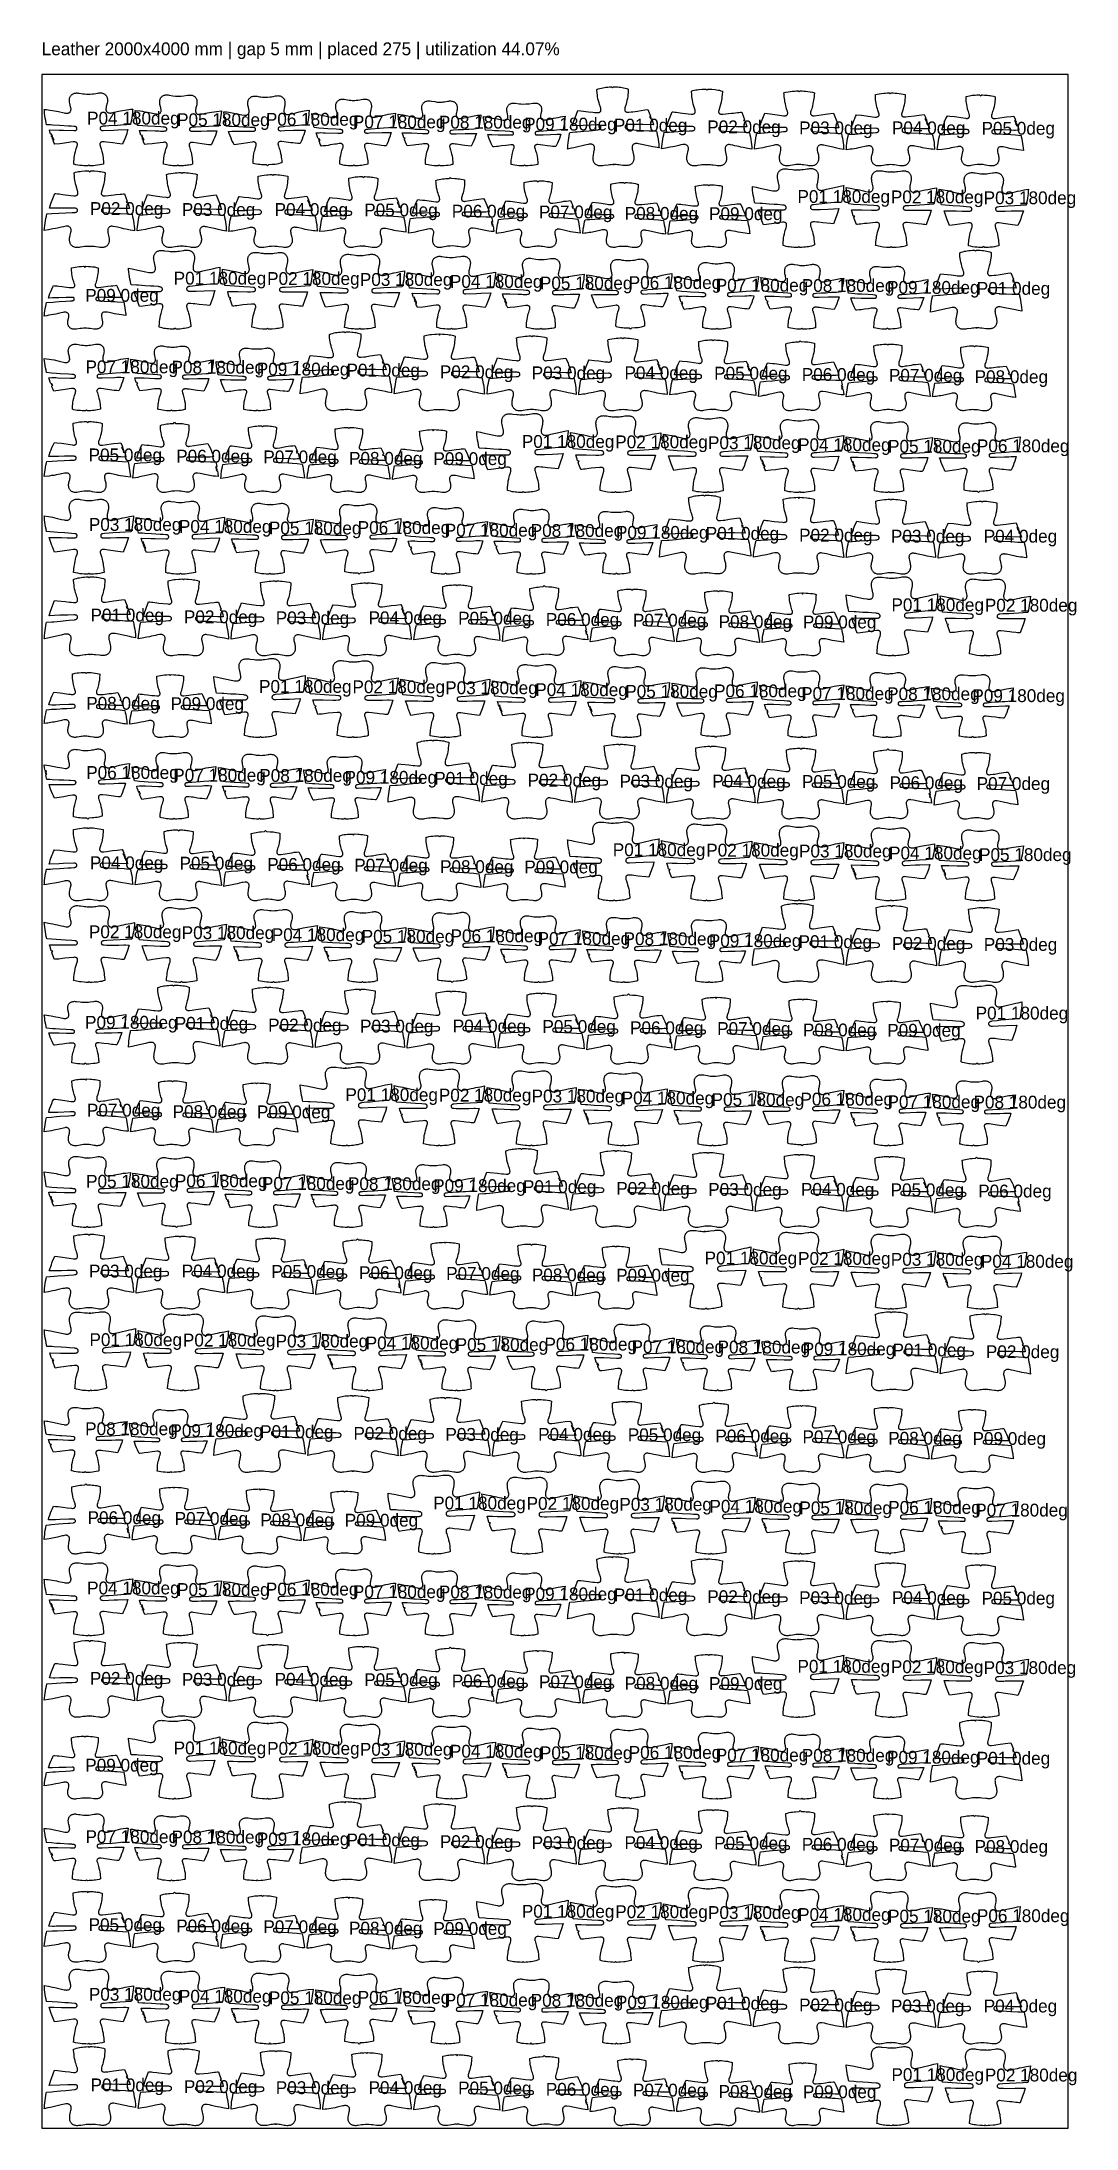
# Model space of a CAD drawing. Header units: millimetres. Extents: x 0 to 2016, y 0 to 4064.
import ezdxf

# ---------------------------------------------------------------- set-up
doc = ezdxf.new("R2010")
doc.units = ezdxf.units.MM
for name, color, linetype in [('ANNOTATION', 3, 'Continuous'), ('LEATHER', 1, 'Continuous'), ('PIECES', 5, 'Continuous')]:
    doc.layers.add(name, color=color, linetype=linetype)

msp = doc.modelspace()

# ---------------------------------------------------------------- texts
at = {"layer": 'ANNOTATION'}
for s, p in [('Leather 2000x4000 mm | gap 5 mm | placed 275 | utilization 44.07%', (0, 4037.5)), ('P04 180deg', (88.4, 3902.5)), ('P05 180deg', (263.7, 3899.4)), ('P06 180deg', (436.7, 3900.3)), ('P07 180deg', (606.3, 3895.2)), ('P08 180deg', (773.8, 3894.6)), ('P09 180deg', (939.9, 3890.9)), ('P01 0deg', (1114.8, 3888.9)), ('P02 0deg', (1296.7, 3885.5)), ('P03 0deg', (1475.7, 3883.5)), ('P04 0deg', (1656.4, 3883.6)), ('P05 0deg', (1831, 3882.8)), ('P02 0deg', (93.9, 3726.4)), ('P03 0deg', (273, 3724.5)), ('P04 0deg', (453.7, 3724.5)), ('P05 0deg', (628.3, 3723.7)), ('P06 0deg', (799, 3721.3)), ('P07 0deg', (968.8, 3719.8)), ('P08 0deg', (1135.8, 3717)), ('P09 0deg', (1300.1, 3716.4)), ('P01 180deg', (1472.4, 3749.9)), ('P02 180deg', (1654.4, 3749.1)), ('P03 180deg', (1835.2, 3747.4)), ('P01 180deg', (257.1, 3590.8)), ('P09 0deg', (84.8, 3557.4)), ('P02 180deg', (439.1, 3590.1)), ('P03 180deg', (619.8, 3588.3)), ('P04 180deg', (795.3, 3584.4)), ('P05 180deg', (970.6, 3581.3)), ('P06 180deg', (1143.6, 3582.2)), ('P07 180deg', (1313.2, 3577.1)), ('P08 180deg', (1480.8, 3576.5)), ('P09 180deg', (1646.9, 3572.9)), ('P01 0deg', (1821.7, 3570.9)), ('P07 180deg', (85.3, 3418.1)), ('P08 180deg', (252.9, 3417.4)), ('P09 180deg', (419, 3413.8)), ('P01 0deg', (593.8, 3411.8)), ('P02 0deg', (775.7, 3408.4)), ('P03 0deg', (954.7, 3406.4)), ('P04 0deg', (1135.4, 3406.5)), ('P05 0deg', (1310.1, 3405.7)), ('P06 0deg', (1480.8, 3403.2)), ('P07 0deg', (1650.5, 3401.7)), ('P08 0deg', (1817.5, 3398.9)), ('P01 180deg', (935.4, 3272.8)), ('P02 180deg', (1117.4, 3272)), ('P03 180deg', (1298.1, 3270.3)), ('P04 180deg', (1473.6, 3266.4)), ('P05 0deg', (91.3, 3246.6)), ('P06 0deg', (262, 3244.2)), ('P07 0deg', (431.8, 3242.7)), ('P08 0deg', (598.7, 3239.9)), ('P09 0deg', (763.1, 3239.3)), ('P05 180deg', (1648.9, 3263.3)), ('P06 180deg', (1822, 3264.2)), ('P03 180deg', (91.8, 3111.2)), ('P04 180deg', (267.3, 3107.3)), ('P05 180deg', (442.6, 3104.2)), ('P06 180deg', (615.6, 3105.1)), ('P07 180deg', (785.2, 3100)), ('P08 180deg', (952.7, 3099.4)), ('P09 180deg', (1118.8, 3095.7)), ('P01 0deg', (1293.7, 3093.8)), ('P02 0deg', (1475.6, 3090.3)), ('P03 0deg', (1654.6, 3088.3)), ('P04 0deg', (1835.3, 3088.4)), ('P01 180deg', (1655.5, 2954.7)), ('P02 180deg', (1837.5, 2953.9)), ('P01 0deg', (95.1, 2934.7)), ('P02 0deg', (277, 2931.2)), ('P03 0deg', (456, 2929.3)), ('P04 0deg', (636.7, 2929.4)), ('P05 0deg', (811.3, 2928.6)), ('P06 0deg', (982.1, 2926.1)), ('P07 0deg', (1151.8, 2924.6)), ('P08 0deg', (1318.8, 2921.8)), ('P09 0deg', (1483.1, 2921.2)), ('P01 180deg', (423.4, 2795.7)), ('P02 180deg', (605.4, 2794.9)), ('P03 180deg', (786.1, 2793.1)), ('P04 180deg', (961.6, 2789.3)), ('P05 180deg', (1136.9, 2786.1)), ('P06 180deg', (1309.9, 2787)), ('P07 180deg', (1479.5, 2781.9)), ('P08 180deg', (1647.1, 2781.3)), ('P08 0deg', (86.7, 2762.8)), ('P09 0deg', (251, 2762.2)), ('P09 180deg', (1813.2, 2777.7)), ('P06 180deg', (86.7, 2628)), ('P07 180deg', (256.3, 2622.9)), ('P08 180deg', (423.9, 2622.3)), ('P09 180deg', (590, 2618.6)), ('P01 0deg', (764.8, 2616.6)), ('P02 0deg', (946.7, 2613.2)), ('P03 0deg', (1125.8, 2611.2)), ('P04 0deg', (1306.4, 2611.3)), ('P05 0deg', (1481.1, 2610.5)), ('P06 0deg', (1651.8, 2608.1)), ('P07 0deg', (1821.5, 2606.5)), ('P01 180deg', (1112.6, 2477.6)), ('P02 180deg', (1294.7, 2476.8)), ('P03 180deg', (1475.4, 2475.1)), ('P04 180deg', (1650.9, 2471.2)), ('P05 180deg', (1826.2, 2468.1)), ('P04 0deg', (93.9, 2452.2)), ('P05 0deg', (268.5, 2451.4)), ('P06 0deg', (439.3, 2449)), ('P07 0deg', (609, 2447.5)), ('P08 0deg', (776, 2444.7)), ('P09 0deg', (940.3, 2444.1)), ('P02 180deg', (91.9, 2317.8)), ('P03 180deg', (272.7, 2316)), ('P04 180deg', (448.2, 2312.1)), ('P05 180deg', (623.4, 2309)), ('P06 180deg', (796.5, 2309.9)), ('P07 180deg', (966.1, 2304.8)), ('P08 180deg', (1133.6, 2304.2)), ('P09 180deg', (1299.7, 2300.5)), ('P01 0deg', (1474.5, 2298.6)), ('P02 0deg', (1656.4, 2295.1)), ('P03 0deg', (1835.5, 2293.2)), ('P09 180deg', (84.4, 2141.5)), ('P01 0deg', (259.2, 2139.5)), ('P02 0deg', (441.1, 2136.1)), ('P03 0deg', (620.2, 2134.1)), ('P04 0deg', (800.8, 2134.2)), ('P05 0deg', (975.5, 2133.4)), ('P06 0deg', (1146.2, 2130.9)), ('P07 0deg', (1315.9, 2129.4)), ('P01 180deg', (1819.6, 2159.5)), ('P08 0deg', (1482.9, 2126.6)), ('P09 0deg', (1647.3, 2126)), ('P07 0deg', (88, 1970.4)), ('P08 0deg', (255, 1967.6)), ('P09 0deg', (419.3, 1967)), ('P01 180deg', (591.7, 2000.5)), ('P02 180deg', (773.7, 1999.7)), ('P03 180deg', (954.4, 1997.9)), ('P04 180deg', (1129.9, 1994.1)), ('P05 180deg', (1305.2, 1991)), ('P06 180deg', (1478.2, 1991.9)), ('P07 180deg', (1647.8, 1986.7)), ('P08 180deg', (1815.4, 1986.1)), ('P05 180deg', (86.4, 1831.9)), ('P06 180deg', (259.5, 1832.8)), ('P07 180deg', (429, 1827.7)), ('P08 180deg', (596.6, 1827.1)), ('P09 180deg', (762.7, 1823.4)), ('P01 0deg', (937.5, 1821.4)), ('P02 0deg', (1119.4, 1818)), ('P03 0deg', (1298.5, 1816)), ('P04 0deg', (1479.1, 1816.1)), ('P05 0deg', (1653.8, 1815.3)), ('P06 0deg', (1824.5, 1812.9)), ('P01 180deg', (1291.5, 1682.4)), ('P02 180deg', (1473.6, 1681.6)), ('P03 0deg', (92.1, 1657)), ('P04 0deg', (272.8, 1657.1)), ('P05 0deg', (447.4, 1656.3)), ('P06 0deg', (618.2, 1653.8)), ('P07 0deg', (787.9, 1652.3)), ('P08 0deg', (954.9, 1649.5)), ('P09 0deg', (1119.2, 1648.9)), ('P03 180deg', (1654.3, 1679.9)), ('P04 180deg', (1829.8, 1676)), ('P01 180deg', (93, 1523.4)), ('P02 180deg', (275, 1522.6)), ('P03 180deg', (455.7, 1520.8)), ('P04 180deg', (631.2, 1516.9)), ('P05 180deg', (806.5, 1513.8)), ('P06 180deg', (979.5, 1514.7)), ('P07 180deg', (1149.1, 1509.6)), ('P08 180deg', (1316.7, 1509)), ('P09 180deg', (1482.7, 1505.4)), ('P01 0deg', (1657.6, 1503.4)), ('P02 0deg', (1839.5, 1499.9)), ('P08 180deg', (84.6, 1349.9)), ('P09 180deg', (250.7, 1346.3)), ('P01 0deg', (425.5, 1344.3)), ('P02 0deg', (607.4, 1340.9)), ('P03 0deg', (786.5, 1338.9)), ('P04 0deg', (967.1, 1339)), ('P05 0deg', (1141.8, 1338.2)), ('P06 0deg', (1312.5, 1335.8)), ('P07 0deg', (1482.2, 1334.2)), ('P08 0deg', (1649.2, 1331.4)), ('P09 0deg', (1813.5, 1330.9)), ('P01 180deg', (762.7, 1205.3)), ('P02 180deg', (944.7, 1204.5)), ('P03 180deg', (1125.4, 1202.8)), ('P04 180deg', (1300.9, 1198.9)), ('P05 180deg', (1476.2, 1195.8)), ('P06 180deg', (1649.2, 1196.7)), ('P06 0deg', (89.3, 1176.7)), ('P07 0deg', (259, 1175.2)), ('P08 0deg', (426, 1172.4)), ('P09 0deg', (590.3, 1171.8)), ('P07 180deg', (1818.8, 1191.5)), ('P04 180deg', (88.4, 1039.8)), ('P05 180deg', (263.7, 1036.7)), ('P06 180deg', (436.7, 1037.6)), ('P07 180deg', (606.3, 1032.5)), ('P08 180deg', (773.8, 1031.9)), ('P09 180deg', (939.9, 1028.2)), ('P01 0deg', (1114.8, 1026.3)), ('P02 0deg', (1296.7, 1022.8)), ('P03 0deg', (1475.7, 1020.8)), ('P04 0deg', (1656.4, 1020.9)), ('P05 0deg', (1831, 1020.1)), ('P01 180deg', (1472.4, 887.2)), ('P02 180deg', (1654.4, 886.4)), ('P03 180deg', (1835.2, 884.7)), ('P02 0deg', (93.9, 863.7)), ('P03 0deg', (273, 861.8)), ('P04 0deg', (453.7, 861.9)), ('P05 0deg', (628.3, 861.1)), ('P06 0deg', (799, 858.6)), ('P07 0deg', (968.8, 857.1)), ('P08 0deg', (1135.8, 854.3)), ('P09 0deg', (1300.1, 853.7)), ('P01 180deg', (257.1, 728.2)), ('P02 180deg', (439.1, 727.4)), ('P03 180deg', (619.8, 725.6)), ('P04 180deg', (795.3, 721.8)), ('P05 180deg', (970.6, 718.7)), ('P06 180deg', (1143.6, 719.5)), ('P07 180deg', (1313.2, 714.4)), ('P08 180deg', (1480.8, 713.8)), ('P09 180deg', (1646.9, 710.2)), ('P01 0deg', (1821.7, 708.2)), ('P09 0deg', (84.8, 694.7)), ('P07 180deg', (85.3, 555.4)), ('P08 180deg', (252.9, 554.8)), ('P09 180deg', (419, 551.1)), ('P01 0deg', (593.8, 549.1)), ('P02 0deg', (775.7, 545.7)), ('P03 0deg', (954.7, 543.7)), ('P04 0deg', (1135.4, 543.8)), ('P05 0deg', (1310.1, 543)), ('P06 0deg', (1480.8, 540.6)), ('P07 0deg', (1650.5, 539)), ('P08 0deg', (1817.5, 536.3)), ('P05 0deg', (91.3, 384)), ('P06 0deg', (262, 381.5)), ('P01 180deg', (935.4, 410.1)), ('P02 180deg', (1117.4, 409.3)), ('P03 180deg', (1298.1, 407.6)), ('P04 180deg', (1473.6, 403.7)), ('P05 180deg', (1648.9, 400.6)), ('P06 180deg', (1822, 401.5)), ('P07 0deg', (431.8, 380)), ('P08 0deg', (598.7, 377.2)), ('P09 0deg', (763.1, 376.6)), ('P03 180deg', (91.8, 248.5)), ('P04 180deg', (267.3, 244.6)), ('P05 180deg', (442.6, 241.5)), ('P06 180deg', (615.6, 242.4)), ('P07 180deg', (785.2, 237.3)), ('P08 180deg', (952.7, 236.7)), ('P09 180deg', (1118.8, 233.1)), ('P01 0deg', (1293.7, 231.1)), ('P02 0deg', (1475.6, 227.6)), ('P03 0deg', (1654.6, 225.7)), ('P04 0deg', (1835.3, 225.7)), ('P01 0deg', (95.1, 72)), ('P02 0deg', (277, 68.6)), ('P03 0deg', (456, 66.6)), ('P04 0deg', (636.7, 66.7)), ('P05 0deg', (811.3, 65.9)), ('P06 0deg', (982.1, 63.4)), ('P07 0deg', (1151.8, 61.9)), ('P08 0deg', (1318.8, 59.1)), ('P09 0deg', (1483.1, 58.6)), ('P01 180deg', (1655.5, 92)), ('P02 180deg', (1837.5, 91.2))]:
    msp.add_text(s, height=25, dxfattribs=at).set_placement(p)

# ---------------------------------------------------------------- linework, layer by layer
at = {"layer": 'LEATHER'}
msp.add_lwpolyline([(0, 0), (2000, 0), (2000, 4000), (0, 4000)], close=True, dxfattribs=at)
at = {"layer": 'PIECES'}
for points in [[(5, 3932.1), (9.4, 3931.6), (12.5, 3931.2), (16.5, 3930.7), (24.6, 3929.4), (28.8, 3928.6), (32.6, 3927.9), (43.8, 3925.4), (45.6, 3925), (47.5, 3924.8), (48.6, 3924.7), (49.6, 3924.7), (50.7, 3924.8), (51.7, 3925), (52.7, 3925.3), (53.7, 3925.7), (54.5, 3926.3), (55.2, 3926.9), (55.7, 3927.6), (56.2, 3928.4), (56.6, 3929.2), (56.9, 3930.2), (57, 3931.2), (57.1, 3932.2), (57.1, 3933.2), (57, 3934.2), (56.8, 3935.2), (56.4, 3937.2), (54.8, 3943.8), (54.2, 3946.4), (54, 3948.1), (53.9, 3949.7), (54, 3951.4), (54.1, 3952.7), (54.4, 3953.9), (54.7, 3955.2), (55.2, 3956.4), (55.8, 3957.5), (56.5, 3958.5), (57.3, 3959.5), (58.2, 3960.4), (59.1, 3961.3), (60.2, 3962), (61.4, 3962.6), (62.6, 3963.1), (63.9, 3963.5), (65.2, 3963.8), (66.5, 3963.9), (67.9, 3964), (69.2, 3964), (70.6, 3963.9), (72.9, 3963.7), (80.3, 3962.6), (83.2, 3962.2), (87.5, 3961.9), (91, 3961.7), (94.5, 3961.9), (98.8, 3962.3), (101.7, 3962.6), (109.1, 3963.8), (111.4, 3964.1), (112.7, 3964.2), (114.1, 3964.2), (115.5, 3964.1), (116.8, 3964), (118.1, 3963.7), (119.4, 3963.3), (120.6, 3962.8), (121.8, 3962.2), (122.9, 3961.5), (123.9, 3960.7), (124.8, 3959.8), (125.5, 3958.8), (126.2, 3957.8), (126.8, 3956.6), (127.3, 3955.4), (127.7, 3954.2), (128, 3952.9), (128.1, 3951.7), (128.2, 3950), (128.1, 3948.4), (127.9, 3946.7), (127.4, 3944.1), (125.8, 3937.5), (125.4, 3935.5), (125.3, 3934.5), (125.2, 3933.4), (125.1, 3932.4), (125.2, 3931.4), (125.4, 3930.4), (125.7, 3929.5), (126.1, 3928.7), (126.5, 3927.9), (127.1, 3927.2), (127.8, 3926.6), (128.6, 3926), (129.6, 3925.6), (130.6, 3925.3), (131.6, 3925.1), (132.7, 3925), (133.7, 3925), (134.8, 3925.1), (136.7, 3925.4), (138.5, 3925.8), (149.7, 3928.3), (153.5, 3929.1), (157.6, 3929.9), (165.8, 3931.3), (169.7, 3931.9), (172.8, 3932.3), (177.2, 3932.8), (177.1, 3929.7), (176.6, 3924.8), (176.1, 3920.1), (175.4, 3915.6), (174.6, 3911), (173.7, 3906.5), (172.9, 3902.8), (165.2, 3902.3), (160.7, 3902), (147.5, 3901), (130.6, 3899.9), (125, 3899.5), (119.5, 3899.1), (117.8, 3899), (117, 3898.8), (116.3, 3898.5), (115.5, 3898.2), (115, 3897.8), (114.6, 3897.3), (114.3, 3896.7), (114.1, 3896), (114, 3895.3), (114, 3894.6), (114.2, 3893.8), (114.5, 3892.9), (115, 3892.2), (115.6, 3891.6), (116.4, 3891.3), (117.2, 3891.1), (118, 3891), (119.6, 3890.9), (140.2, 3891.7), (148.5, 3892.1), (167.7, 3892.6), (166.7, 3888.8), (165.6, 3884.9), (164.4, 3881.3), (163.1, 3877.8), (161.8, 3874.7), (160.5, 3871.6), (159, 3868.2), (157.3, 3864.6), (147.3, 3865.6), (138.4, 3866.8), (126.4, 3868.4), (121.4, 3868.9), (119.4, 3869), (118.1, 3869), (116.8, 3868.7), (116.1, 3868.5), (115.4, 3868.2), (114.8, 3867.7), (114.3, 3867.2), (113.8, 3866.5), (113.5, 3865.7), (113.3, 3864.8), (113.3, 3863.9), (113.4, 3863), (113.6, 3862.2), (113.9, 3861.3), (115.8, 3855.4), (116.6, 3852.7), (117.4, 3850), (118.4, 3845.9), (119.2, 3841.8), (119.7, 3838.6), (120, 3835.3), (120.4, 3830.8), (120.5, 3826.3), (120.5, 3825.3), (116.7, 3824.5), (113, 3823.8), (108.7, 3823.2), (104.3, 3822.6), (100.9, 3822.3), (97.4, 3822.1), (93.6, 3821.9), (91.6, 3823.9), (89.6, 3821.9), (85.7, 3822), (82.2, 3822.2), (78.7, 3822.5), (74.4, 3823), (70.1, 3823.7), (66.3, 3824.3), (62.6, 3825.1), (62.6, 3826), (62.7, 3830.6), (63, 3835.1), (63.3, 3838.4), (63.7, 3841.6), (64.5, 3845.7), (65.5, 3849.8), (66.2, 3852.5), (67, 3855.3), (68.9, 3861.1), (69.2, 3862), (69.4, 3862.9), (69.5, 3863.8), (69.4, 3864.7), (69.3, 3865.5), (69, 3866.3), (68.5, 3867), (67.9, 3867.6), (67.3, 3868), (66.6, 3868.3), (65.9, 3868.5), (64.6, 3868.7), (63.4, 3868.8), (61.3, 3868.7), (56.3, 3868.1), (44.4, 3866.4), (35.5, 3865.2), (25.5, 3864), (23.7, 3867.7), (22.3, 3870.9), (24.1, 3873.1), (21.3, 3873.2), (21.1, 3873.7), (22.9, 3875.8), (20.1, 3876), (19.9, 3876.5), (21.8, 3878.5), (19, 3878.8), (18.9, 3879.2), (20.8, 3881.3), (18, 3881.6), (17.8, 3882.1), (19.8, 3884.1), (17, 3884.4), (15.9, 3888.2), (14.9, 3892), (34, 3891.7), (42.3, 3891.3), (63, 3890.7), (64.6, 3890.8), (65.4, 3890.9), (66.2, 3891.1), (66.9, 3891.5), (67.6, 3892), (68.1, 3892.8), (68.4, 3893.6), (68.5, 3894.5), (68.5, 3895.2), (68.4, 3895.8), (68.2, 3896.5), (67.9, 3897.1), (67.5, 3897.6), (67, 3898), (66.2, 3898.4), (65.5, 3898.6), (64.6, 3898.8), (63, 3898.9), (57.5, 3899.3), (51.9, 3899.6), (34.9, 3900.6), (21.7, 3901.5), (17.3, 3901.8), (9.6, 3902.2), (8.7, 3905.9), (7.8, 3910.4), (7, 3914.9), (6.3, 3919.5), (5.7, 3924.1), (5.2, 3929.1), (5, 3932.1)], [(182.2, 3930.2), (191.8, 3929), (196.5, 3928.3), (201.2, 3927.5), (205.2, 3926.8), (209.1, 3926), (213.1, 3925.2), (221.4, 3923.3), (222.8, 3923.1), (224.2, 3922.9), (225.6, 3922.8), (226.5, 3922.9), (227.4, 3923), (228.2, 3923.2), (229, 3923.5), (229.8, 3923.9), (230.5, 3924.6), (231.2, 3925.3), (231.7, 3926.1), (232.1, 3927), (232.4, 3928), (232.6, 3929), (232.6, 3930), (232.6, 3931.1), (232.5, 3932.1), (232.3, 3933.1), (231.8, 3935.4), (230.8, 3939.4), (230.4, 3941.3), (230.1, 3943.2), (230, 3944.8), (229.9, 3946.3), (229.9, 3947.9), (230.1, 3949.1), (230.3, 3950.3), (230.6, 3951.5), (231, 3952.7), (231.6, 3953.8), (232.2, 3954.9), (233, 3955.9), (233.9, 3956.8), (234.8, 3957.6), (235.9, 3958.4), (237.1, 3959), (238.3, 3959.5), (239.6, 3959.8), (241.2, 3960.1), (242.8, 3960.3), (244.5, 3960.3), (246.1, 3960.2), (248.3, 3959.9), (255.7, 3958.6), (260.6, 3957.8), (262.6, 3957.6), (264.8, 3957.5), (265.9, 3957.5), (266.3, 3958.3), (266.7, 3957.5), (267.7, 3957.5), (269.9, 3957.5), (271.9, 3957.8), (276.8, 3958.4), (284.3, 3959.7), (286.5, 3959.9), (288.1, 3960), (289.8, 3960), (291.4, 3959.8), (293, 3959.5), (294.2, 3959.1), (295.5, 3958.6), (296.6, 3958), (297.7, 3957.2), (298.7, 3956.4), (299.5, 3955.5), (300.3, 3954.5), (300.9, 3953.4), (301.5, 3952.2), (301.9, 3951.1), (302.2, 3949.9), (302.4, 3948.6), (302.5, 3947.4), (302.5, 3945.9), (302.4, 3944.3), (302.3, 3942.8), (302, 3940.9), (301.5, 3939), (300.5, 3934.9), (300, 3932.7), (299.8, 3931.7), (299.6, 3930.6), (299.6, 3929.6), (299.6, 3928.6), (299.7, 3927.6), (300, 3926.6), (300.4, 3925.7), (300.9, 3924.8), (301.6, 3924.1), (302.3, 3923.5), (303.1, 3923), (303.9, 3922.7), (304.7, 3922.5), (305.6, 3922.4), (306.5, 3922.3), (307.9, 3922.4), (309.3, 3922.5), (310.7, 3922.8), (319, 3924.5), (323, 3925.3), (327, 3926), (331, 3926.7), (335.7, 3927.4), (340.4, 3928), (350, 3929.1), (349.4, 3923.7), (349, 3920.4), (348.3, 3915.8), (347.6, 3911.2), (346.7, 3906.7), (345.7, 3902.2), (345.1, 3899.7), (334.6, 3899.1), (324.9, 3898.6), (311.2, 3897.9), (299.8, 3897.4), (295.1, 3897.3), (293.3, 3897.2), (291.6, 3897), (290.4, 3896.7), (289.8, 3896.4), (289.3, 3896.1), (288.8, 3895.6), (288.4, 3895.1), (288.2, 3894.4), (288, 3893.5), (288.1, 3892.5), (288.2, 3891.9), (288.4, 3891.4), (288.7, 3890.9), (289.3, 3890.4), (290, 3890), (290.9, 3889.8), (291.8, 3889.6), (293.4, 3889.6), (300.4, 3889.5), (303.6, 3889.5), (310.4, 3889.6), (322.4, 3890), (326.6, 3890.1), (330.8, 3890.2), (334.2, 3890.1), (340.9, 3890), (339.7, 3885.8), (338.3, 3881.3), (336.7, 3876.9), (334.9, 3872.5), (333, 3868.1), (330.9, 3863.8), (330.4, 3862.8), (325.6, 3863.2), (316.3, 3864.3), (311.9, 3864.8), (294.9, 3867.5), (293, 3867.7), (292.1, 3867.7), (291.3, 3867.6), (290.4, 3867.4), (289.7, 3867.2), (289.1, 3866.8), (288.5, 3866.4), (288, 3865.9), (287.6, 3865.1), (287.3, 3864.3), (287.1, 3863.5), (287, 3862.6), (287.1, 3861.7), (287.2, 3860.9), (287.7, 3859.2), (289.3, 3854.2), (290.1, 3851.4), (290.9, 3848.7), (291.8, 3844.6), (292.6, 3840.5), (293, 3837.3), (293.3, 3834), (293.5, 3830.3), (293.6, 3826.5), (293.5, 3825.1), (290.5, 3824.3), (286.9, 3823.5), (284.2, 3823.1), (281.6, 3822.7), (278.9, 3822.5), (276.2, 3822.3), (272.6, 3822.1), (269, 3821.9), (267.4, 3821.9), (265.4, 3823.9), (263.4, 3821.9), (261.8, 3822), (258.2, 3822.2), (254.7, 3822.4), (252, 3822.7), (249.3, 3822.9), (246.6, 3823.3), (244, 3823.8), (240.4, 3824.6), (237.4, 3825.4), (237.3, 3826.9), (237.4, 3830.6), (237.7, 3834.3), (238, 3837.6), (238.5, 3840.9), (239.3, 3845), (240.3, 3849), (241.1, 3851.7), (242, 3854.5), (243.6, 3859.4), (244.1, 3861.1), (244.3, 3862), (244.3, 3862.9), (244.3, 3863.7), (244.1, 3864.6), (243.8, 3865.4), (243.3, 3866.1), (242.9, 3866.7), (242.3, 3867.1), (241.7, 3867.5), (241, 3867.8), (240.1, 3867.9), (239.3, 3868), (238.4, 3868), (236.5, 3867.8), (219.5, 3865.4), (215.1, 3864.9), (205.7, 3864), (201, 3863.6), (200.4, 3864.6), (198.4, 3868.9), (197.5, 3871.1), (199.3, 3873.2), (196.5, 3873.4), (196.3, 3873.9), (198.2, 3875.9), (195.4, 3876.2), (195.3, 3876.7), (197.2, 3878.7), (194.4, 3879), (194.3, 3879.5), (196.2, 3881.5), (193.4, 3881.8), (191.9, 3886.7), (190.8, 3890.9), (197.5, 3891), (200.9, 3891), (205.1, 3890.9), (221.3, 3890.2), (228.1, 3890), (231.3, 3889.9), (238.3, 3889.9), (239.9, 3890), (240.8, 3890.1), (241.7, 3890.3), (242.4, 3890.7), (243, 3891.2), (243.3, 3891.7), (243.5, 3892.2), (243.7, 3892.7), (243.7, 3893.7), (243.6, 3894.7), (243.3, 3895.4), (243, 3895.9), (242.5, 3896.4), (242, 3896.8), (241.4, 3897), (240.2, 3897.3), (238.5, 3897.5), (236.7, 3897.7), (232, 3897.9), (220.6, 3898.5), (206.9, 3899.3), (197.2, 3899.9), (186.7, 3900.8), (186.2, 3903.2), (185.2, 3907.7), (184.4, 3912.2), (183.7, 3916.8), (183.1, 3921.4), (182.8, 3924.7), (182.2, 3930.2)], [(441.8, 3823.9), (439.8, 3821.9), (437.8, 3823.9), (431, 3824.1), (427.9, 3824.2), (424.7, 3824.5), (421.6, 3824.8), (418.4, 3825.3), (414.8, 3826.1), (411.9, 3826.8), (411.9, 3831.1), (412, 3834.8), (412.3, 3838.1), (412.7, 3841.4), (413.4, 3845.5), (414.2, 3849.6), (414.9, 3852.3), (415.7, 3855.1), (417.3, 3860.1), (417.7, 3861.8), (417.8, 3862.7), (417.9, 3863.5), (417.9, 3864.4), (417.7, 3865.3), (417.4, 3866.1), (416.9, 3866.8), (416.4, 3867.4), (415.8, 3867.8), (415.2, 3868.2), (414.5, 3868.4), (413.6, 3868.6), (412.8, 3868.7), (411.9, 3868.7), (410, 3868.5), (401.7, 3867.2), (393, 3865.6), (388.6, 3864.9), (384.2, 3864.3), (379.3, 3863.6), (375, 3863.1), (372.8, 3867.3), (370.7, 3871.6), (368.8, 3876), (367.1, 3880.3), (365.5, 3884.8), (364.2, 3889.2), (370.2, 3889.5), (373.6, 3889.6), (378, 3889.7), (386.6, 3889.7), (404.1, 3889.6), (411.3, 3889.7), (412.9, 3889.7), (413.8, 3889.9), (414.8, 3890.2), (415.5, 3890.6), (416, 3891.1), (416.4, 3891.8), (416.7, 3892.6), (416.8, 3893.4), (416.6, 3894.3), (416.3, 3895.1), (415.7, 3895.7), (415.1, 3896.1), (414.5, 3896.4), (413.6, 3896.6), (412.7, 3896.7), (406, 3897.1), (403.1, 3897.3), (393.2, 3897.6), (383.5, 3898.1), (370.1, 3898.7), (365.5, 3899), (359.6, 3899.5), (358.4, 3904.7), (357.7, 3908.2), (360, 3909.9), (357.3, 3910.7), (357.2, 3911.2), (359.5, 3912.9), (356.8, 3913.7), (356.7, 3914.2), (359, 3915.8), (356.3, 3916.6), (355.6, 3921.7), (355, 3927.6), (359.9, 3927.1), (364.4, 3926.5), (367.7, 3926), (374.3, 3924.8), (380.9, 3923.5), (389.8, 3921.7), (395.3, 3920.8), (396.4, 3920.7), (397.4, 3920.6), (398.5, 3920.7), (399.4, 3921), (400.3, 3921.4), (401.2, 3921.9), (402, 3922.5), (402.7, 3923.3), (403.3, 3924.2), (403.8, 3925.2), (404, 3926.1), (404.1, 3927), (404.1, 3927.9), (404.1, 3928.8), (404, 3929.7), (403.6, 3931.8), (402.7, 3936.2), (402.2, 3938.3), (401.9, 3940.4), (401.7, 3942), (401.6, 3943.5), (401.6, 3945), (401.8, 3946.6), (402.1, 3948.2), (402.5, 3949.8), (403, 3950.9), (403.6, 3952), (404.4, 3953), (405.2, 3954), (406.1, 3954.8), (407.1, 3955.6), (408.2, 3956.3), (409.4, 3956.9), (410.6, 3957.3), (412, 3957.7), (413.3, 3957.9), (414.7, 3958), (416.1, 3957.9), (417.5, 3957.9), (419.7, 3957.6), (424.1, 3956.8), (427.1, 3956.3), (430.1, 3956), (434.8, 3955.6), (440.2, 3955.7), (444.9, 3956.2), (447.9, 3956.7), (450.8, 3957.3), (455.2, 3958.2), (457.4, 3958.5), (458.8, 3958.7), (460.2, 3958.8), (461.6, 3958.7), (463, 3958.6), (464.3, 3958.3), (465.6, 3957.9), (466.8, 3957.4), (467.9, 3956.7), (469, 3955.9), (469.9, 3955.1), (470.7, 3954.2), (471.5, 3953.2), (472.1, 3952.1), (472.7, 3951), (473.2, 3949.5), (473.6, 3947.9), (473.8, 3946.3), (473.8, 3944.7), (473.8, 3943.2), (473.7, 3941.7), (473.4, 3939.5), (473, 3937.4), (472.2, 3933), (471.9, 3930.8), (471.8, 3929.9), (471.8, 3929), (471.9, 3928.2), (472, 3927.3), (472.3, 3926.4), (472.8, 3925.4), (473.4, 3924.6), (474.2, 3923.8), (475, 3923.2), (475.8, 3922.7), (476.8, 3922.3), (477.7, 3922.1), (478.8, 3922.1), (479.8, 3922.1), (484.2, 3922.9), (486.4, 3923.3), (495.2, 3925.5), (501.7, 3927), (508.3, 3928.4), (511.5, 3929.1), (516.1, 3929.8), (521, 3930.5), (520.5, 3924.6), (520.2, 3921.3), (519.7, 3916.7), (519.1, 3912), (518.3, 3907.5), (517.3, 3902.3), (511.5, 3901.5), (506.9, 3901.1), (493.5, 3900), (483.9, 3899.2), (473.9, 3898.5), (471, 3898.3), (464.4, 3897.6), (463.5, 3897.4), (462.6, 3897.2), (462, 3896.9), (461.4, 3896.5), (460.9, 3895.8), (460.5, 3895), (460.4, 3894.2), (460.5, 3893.4), (460.8, 3892.6), (461.2, 3891.9), (461.8, 3891.4), (462.5, 3891), (463.5, 3890.7), (464.4, 3890.6), (466, 3890.6), (473.2, 3890.8), (490.7, 3891.5), (499.2, 3891.8), (503.7, 3891.9), (507.1, 3891.9), (513.1, 3891.8), (511.9, 3887.3), (510.5, 3882.8), (508.9, 3878.4), (507.2, 3874), (505.3, 3869.6), (503.3, 3865.3), (498.9, 3865.7), (493.9, 3866.2), (489.5, 3866.6), (485.1, 3867.2), (476.4, 3868.5), (468.1, 3869.5), (466.1, 3869.6), (465.3, 3869.6), (464.4, 3869.5), (463.6, 3869.3), (462.9, 3869), (462.2, 3868.6), (461.7, 3868.2), (461.2, 3867.6), (460.8, 3866.8), (460.5, 3866), (460.3, 3865.1), (460.3, 3864.3), (460.4, 3863.4), (460.6, 3862.5), (461.1, 3860.8), (462.8, 3855.9), (463.7, 3853.2), (464.5, 3850.5), (465.5, 3846.4), (466.3, 3842.3), (466.8, 3839.1), (467.2, 3835.8), (467.5, 3832.1), (467.6, 3827.8), (464.7, 3827), (461.1, 3826.1), (458, 3825.5), (454.9, 3825), (451.7, 3824.7), (448.6, 3824.4), (441.8, 3823.9)], [(526, 3923.8), (530.5, 3923.5), (535.4, 3922.9), (540.2, 3922.1), (545, 3921.1), (554.9, 3918.9), (566, 3916.4), (567, 3916.3), (568.1, 3916.2), (569.1, 3916.2), (570, 3916.3), (570.9, 3916.5), (571.8, 3916.8), (572.6, 3917.3), (573.3, 3917.8), (573.9, 3918.4), (574.4, 3919.1), (574.8, 3919.8), (575.1, 3920.6), (575.3, 3921.4), (575.4, 3922.3), (575.5, 3923.3), (575.4, 3924.2), (575.3, 3925.1), (574.9, 3927.1), (573.7, 3931.5), (573.2, 3934), (572.9, 3936.3), (572.8, 3938.5), (572.8, 3939.8), (573, 3941.1), (573.2, 3942.4), (573.6, 3943.6), (574, 3944.8), (574.6, 3945.9), (575.3, 3947), (576.1, 3947.9), (577, 3948.8), (577.9, 3949.6), (578.9, 3950.2), (580, 3950.7), (581.1, 3951.2), (582.3, 3951.5), (583.7, 3951.8), (585.1, 3951.9), (586.6, 3951.9), (588, 3951.8), (589.5, 3951.7), (592.5, 3951.2), (595.5, 3950.6), (598.8, 3950.1), (602.1, 3949.7), (604.8, 3949.6), (610.2, 3949.6), (612.9, 3949.8), (616.2, 3950.2), (619.5, 3950.7), (622.5, 3951.3), (625.5, 3951.8), (627, 3952), (628.4, 3952.1), (629.9, 3952.1), (631.3, 3952), (632.7, 3951.8), (633.9, 3951.4), (635, 3951), (636.1, 3950.5), (637.1, 3949.8), (638.1, 3949.1), (639, 3948.2), (639.8, 3947.3), (640.5, 3946.2), (641, 3945.1), (641.5, 3943.9), (641.9, 3942.7), (642.1, 3941.4), (642.3, 3940.1), (642.4, 3938.9), (642.3, 3936.6), (642, 3934.3), (641.5, 3931.8), (640.3, 3927.4), (639.9, 3925.4), (639.8, 3924.5), (639.8, 3923.6), (639.8, 3922.6), (640, 3921.7), (640.2, 3920.9), (640.5, 3920.1), (640.9, 3919.4), (641.4, 3918.7), (642, 3918.1), (642.8, 3917.6), (643.6, 3917.2), (644.4, 3916.9), (645.3, 3916.7), (646.2, 3916.6), (647.3, 3916.6), (648.3, 3916.7), (649.4, 3916.8), (660.4, 3919.3), (670.3, 3921.7), (675.1, 3922.7), (679.9, 3923.5), (684.8, 3924.2), (689.3, 3924.5), (688.7, 3919.2), (688.3, 3915.9), (687.7, 3911.3), (686.9, 3906.7), (686.1, 3902.2), (685, 3897.2), (675.4, 3896.1), (665.6, 3895.2), (658.3, 3894.7), (642.1, 3893.6), (636.2, 3893.1), (634.4, 3893), (632.7, 3892.9), (631.9, 3892.7), (631.1, 3892.5), (630.4, 3892.2), (629.9, 3891.8), (629.4, 3891.3), (629.1, 3890.8), (628.9, 3890.2), (628.8, 3889.5), (628.8, 3888.9), (629, 3888.3), (629.2, 3887.7), (629.5, 3887.2), (629.9, 3886.8), (630.4, 3886.5), (630.9, 3886.3), (631.8, 3886.1), (632.8, 3886), (635.8, 3886), (638.6, 3886.1), (663.1, 3887.1), (667.4, 3887.3), (671.6, 3887.3), (675.2, 3887.3), (680.7, 3887.2), (679.5, 3883), (678.1, 3878.5), (676.6, 3874.1), (674.8, 3869.6), (673, 3865.2), (671, 3861), (667.2, 3861.4), (662.3, 3861.9), (657.9, 3862.5), (653.5, 3863.1), (644.8, 3864.5), (641.6, 3865), (636.6, 3865.6), (634.7, 3865.7), (633.8, 3865.7), (632.9, 3865.7), (632, 3865.5), (631.3, 3865.2), (630.7, 3864.8), (630.1, 3864.4), (629.6, 3863.8), (629.2, 3863.1), (628.9, 3862.3), (628.7, 3861.4), (628.7, 3860.5), (628.7, 3859.7), (628.9, 3858.8), (629.3, 3857.1), (631, 3852.1), (631.8, 3849.4), (632.6, 3846.7), (633.6, 3842.6), (634.3, 3838.5), (634.8, 3835.2), (635.1, 3832), (635.3, 3828.2), (635.4, 3825.3), (632.8, 3824.6), (629.2, 3823.8), (626.1, 3823.2), (622.9, 3822.8), (619.8, 3822.5), (616.6, 3822.3), (613.5, 3822.1), (610.1, 3821.9), (608.1, 3823.9), (606.1, 3821.9), (599.6, 3822.2), (596.4, 3822.4), (593.3, 3822.7), (590.1, 3823), (587, 3823.6), (583.4, 3824.4), (580.8, 3825.1), (580.8, 3828), (581, 3831.7), (581.3, 3835), (581.7, 3838.3), (582.5, 3842.4), (583.4, 3846.4), (584.1, 3849.2), (584.9, 3851.9), (586.5, 3856.9), (587, 3858.6), (587.1, 3859.5), (587.2, 3860.3), (587.2, 3861.2), (587, 3862.1), (586.7, 3862.9), (586.2, 3863.6), (585.7, 3864.2), (585.1, 3864.6), (584.5, 3865), (583.8, 3865.3), (582.9, 3865.4), (582, 3865.5), (581.1, 3865.5), (579.2, 3865.3), (574.2, 3864.6), (571.1, 3864.2), (562.3, 3862.7), (557.9, 3862), (553.5, 3861.4), (548.6, 3860.8), (544.9, 3860.4), (542.8, 3864.6), (540.9, 3869), (540.5, 3870), (542.4, 3872.1), (539.6, 3872.4), (539.4, 3872.8), (541.3, 3874.9), (538.5, 3875.2), (537.6, 3877.8), (536.1, 3882.3), (534.9, 3886.5), (540.4, 3886.7), (544, 3886.8), (548.2, 3886.7), (552.5, 3886.6), (577.1, 3885.8), (579.8, 3885.7), (582.9, 3885.8), (583.8, 3885.9), (584.7, 3886.1), (585.2, 3886.3), (585.7, 3886.6), (586.1, 3887), (586.4, 3887.5), (586.6, 3888.1), (586.7, 3888.7), (586.8, 3889.3), (586.7, 3890), (586.5, 3890.6), (586.1, 3891.1), (585.7, 3891.6), (585.1, 3892), (584.4, 3892.3), (583.6, 3892.5), (582.8, 3892.6), (581.1, 3892.8), (579.4, 3892.9), (573.4, 3893.3), (557.2, 3894.2), (549.9, 3894.7), (540.2, 3895.5), (530.5, 3896.5), (529.4, 3901.5), (528.5, 3906), (527.7, 3910.6), (527, 3915.2), (526.6, 3918.5), (526, 3923.8)], [(694.3, 3922.5), (698.3, 3922.1), (700.9, 3921.7), (704, 3921.2), (707.1, 3920.7), (710.2, 3920.1), (713.3, 3919.5), (727.6, 3916.1), (732.2, 3915.1), (733.5, 3914.8), (734.9, 3914.7), (736.3, 3914.7), (737.2, 3914.7), (738, 3914.9), (738.8, 3915.2), (739.6, 3915.5), (740.3, 3916), (741, 3916.6), (741.6, 3917.3), (742, 3918.2), (742.3, 3919), (742.5, 3919.9), (742.6, 3920.8), (742.6, 3921.8), (742.4, 3923.6), (742.1, 3925.7), (741.2, 3929.9), (740.9, 3931.8), (740.7, 3933.7), (740.6, 3935.6), (740.7, 3937.2), (740.9, 3938.7), (741.2, 3940.2), (741.7, 3941.5), (742.3, 3942.7), (743, 3943.8), (743.9, 3944.8), (744.8, 3945.7), (745.8, 3946.4), (746.9, 3947.1), (748, 3947.6), (749.2, 3948), (750.5, 3948.3), (752.1, 3948.6), (753.8, 3948.7), (755.5, 3948.7), (757.1, 3948.5), (759.2, 3948.3), (765.6, 3947.1), (767.9, 3946.7), (770.2, 3946.4), (772.8, 3946.3), (775.1, 3946.3), (777.5, 3946.2), (780, 3946.3), (782.3, 3946.6), (784.6, 3946.9), (791, 3948), (793.1, 3948.2), (794.8, 3948.4), (796.5, 3948.4), (798.1, 3948.2), (799.8, 3947.9), (801, 3947.6), (802.2, 3947.1), (803.3, 3946.6), (804.4, 3945.9), (805.4, 3945.2), (806.3, 3944.3), (807.1, 3943.3), (807.8, 3942.1), (808.4, 3940.9), (808.9, 3939.7), (809.2, 3938.2), (809.4, 3936.6), (809.4, 3935.1), (809.3, 3933.2), (809.1, 3931.2), (808.8, 3929.3), (807.8, 3925.2), (807.4, 3923.1), (807.2, 3921.2), (807.2, 3920.3), (807.3, 3919.4), (807.5, 3918.5), (807.8, 3917.6), (808.2, 3916.8), (808.7, 3916.1), (809.4, 3915.4), (810.1, 3914.9), (810.9, 3914.6), (811.7, 3914.3), (812.5, 3914.1), (813.4, 3914), (814.8, 3914), (816.1, 3914.2), (817.5, 3914.4), (822.1, 3915.3), (836.4, 3918.5), (839.5, 3919.1), (842.7, 3919.6), (845.8, 3920.1), (848.9, 3920.5), (851.5, 3920.8), (855.5, 3921.2), (855.3, 3918.7), (854.9, 3915.4), (854.4, 3912.1), (853.7, 3907.5), (852.8, 3902.9), (851.8, 3898.4), (851, 3894.6), (846.2, 3894.2), (841.6, 3893.8), (832.1, 3893.2), (824.7, 3892.6), (821.6, 3892.4), (811.5, 3892), (802.5, 3891.6), (798.3, 3891.2), (797.6, 3891), (796.8, 3890.8), (796, 3890.2), (795.6, 3889.7), (795.4, 3889.1), (795.2, 3888.5), (795.2, 3887.8), (795.3, 3887.1), (795.4, 3886.6), (795.7, 3886), (796, 3885.6), (796.5, 3885.2), (797, 3884.9), (797.7, 3884.7), (798.4, 3884.6), (802, 3884.5), (807.5, 3884.6), (825.1, 3885.1), (833.2, 3885.3), (841.1, 3885.3), (846.8, 3885.2), (845.2, 3880.3), (843.7, 3875.9), (842, 3871.5), (840.1, 3867.1), (838.1, 3862.8), (836.8, 3860.3), (824.4, 3861.8), (819.9, 3862.4), (808.2, 3864.1), (805.2, 3864.5), (803.2, 3864.7), (801.2, 3864.7), (800.2, 3864.7), (799.3, 3864.7), (798.3, 3864.5), (797.6, 3864.3), (797, 3864), (796.4, 3863.6), (795.9, 3863.2), (795.4, 3862.5), (795.1, 3861.9), (794.9, 3861.1), (794.8, 3860.4), (794.8, 3859.5), (794.9, 3858.6), (795.2, 3857.7), (796.6, 3853.5), (798, 3848.2), (798.7, 3845.4), (799.5, 3841.4), (800.1, 3837.2), (800.5, 3834), (800.7, 3830.7), (800.8, 3826.9), (800.7, 3824.9), (799.1, 3824.4), (795.5, 3823.6), (791.8, 3823), (788.1, 3822.5), (783.9, 3822.1), (779.8, 3821.9), (776.1, 3821.9), (774.1, 3823.9), (772.1, 3821.9), (768.4, 3822), (764.3, 3822.3), (760.1, 3822.7), (756.4, 3823.3), (752.8, 3824), (749.2, 3824.8), (747.5, 3825.3), (747.5, 3827.4), (747.6, 3831.1), (747.9, 3834.4), (748.3, 3837.6), (749, 3841.8), (749.9, 3845.8), (750.6, 3848.6), (752.1, 3853.8), (753.6, 3858), (753.8, 3858.9), (754, 3859.8), (754.1, 3860.7), (754, 3861.5), (753.8, 3862.2), (753.4, 3862.9), (753, 3863.5), (752.5, 3864), (751.9, 3864.4), (751.2, 3864.7), (750.6, 3864.9), (749.6, 3865.1), (748.7, 3865.2), (747.7, 3865.2), (745.7, 3865.1), (743.7, 3865), (740.7, 3864.6), (728.9, 3863.1), (724.4, 3862.6), (712.1, 3861.3), (710.8, 3863.9), (708.8, 3868.2), (707, 3872.6), (706.5, 3874.1), (708.4, 3876.2), (705.6, 3876.5), (703.9, 3881.5), (702.5, 3886.4), (708.2, 3886.4), (711.7, 3886.4), (720.4, 3886.1), (741.7, 3885.1), (747.2, 3884.9), (750.8, 3885), (751.5, 3885), (752.2, 3885.2), (752.7, 3885.5), (753.2, 3885.9), (753.6, 3886.4), (753.8, 3886.9), (754, 3887.5), (754.1, 3888.1), (754.1, 3888.8), (753.9, 3889.5), (753.7, 3890.1), (753.3, 3890.6), (752.5, 3891.2), (751.8, 3891.4), (751, 3891.6), (746.9, 3892), (737.8, 3892.6), (727.7, 3893.2), (724.6, 3893.4), (717.3, 3894.1), (707.8, 3894.9), (703.2, 3895.3), (698.4, 3895.8), (697.6, 3899.7), (696.7, 3904.1), (695.9, 3908.7), (695.2, 3913.4), (694.8, 3916.7), (694.5, 3920), (694.3, 3922.5)], [(860.5, 3917.9), (865.3, 3917.3), (869.3, 3916.6), (873.8, 3915.9), (882.9, 3914.2), (887.5, 3913.4), (896.7, 3911.5), (898.8, 3911.2), (900.1, 3911), (901.4, 3911), (902.7, 3911.1), (903.7, 3911.3), (904.6, 3911.6), (905.5, 3912), (906.3, 3912.6), (907, 3913.3), (907.5, 3914.1), (907.9, 3915), (908.2, 3915.9), (908.4, 3916.9), (908.4, 3917.8), (908.4, 3918.8), (908.2, 3920.2), (907.6, 3923), (906.7, 3927.5), (906.4, 3929), (906.3, 3930.6), (906.2, 3932.1), (906.3, 3933.4), (906.5, 3934.7), (906.9, 3935.9), (907.3, 3937.1), (907.9, 3938.2), (908.6, 3939.3), (909.4, 3940.3), (910.3, 3941.2), (911.3, 3942), (912.4, 3942.7), (913.5, 3943.2), (914.7, 3943.7), (915.9, 3944), (917.2, 3944.2), (918.4, 3944.3), (919.6, 3944.3), (920.9, 3944.3), (923.1, 3944.1), (930.4, 3943), (933.3, 3942.7), (936.8, 3942.5), (943.2, 3942.6), (946.7, 3942.8), (949.6, 3943.1), (956.9, 3944.2), (959.1, 3944.4), (960.4, 3944.5), (961.6, 3944.5), (962.8, 3944.4), (964.1, 3944.2), (965.3, 3943.9), (966.5, 3943.5), (967.6, 3942.9), (968.7, 3942.3), (969.7, 3941.5), (970.6, 3940.6), (971.5, 3939.6), (972.2, 3938.6), (972.8, 3937.4), (973.2, 3936.2), (973.5, 3935), (973.8, 3933.7), (973.9, 3932.4), (973.8, 3930.9), (973.7, 3929.4), (973.5, 3927.8), (972.6, 3923.3), (972, 3920.5), (971.8, 3919.1), (971.8, 3918.1), (971.9, 3917.2), (972.1, 3916.2), (972.3, 3915.3), (972.8, 3914.4), (973.3, 3913.6), (974, 3912.9), (974.8, 3912.3), (975.7, 3911.9), (976.6, 3911.6), (977.6, 3911.4), (978.9, 3911.3), (980.2, 3911.4), (981.5, 3911.6), (983.6, 3911.9), (992.8, 3913.9), (997.4, 3914.8), (1006.4, 3916.5), (1010.9, 3917.3), (1014.9, 3918), (1019.7, 3918.7), (1019.4, 3915.7), (1019, 3912.3), (1018.6, 3909), (1017.8, 3904.3), (1017, 3899.6), (1015.7, 3892.6), (1003, 3891.5), (998.1, 3891.2), (990.6, 3890.7), (977.4, 3889.9), (968.5, 3889.2), (965, 3888.8), (964.3, 3888.7), (963.6, 3888.6), (962.9, 3888.3), (962.3, 3888), (961.8, 3887.5), (961.4, 3887), (961.2, 3886.4), (961.2, 3885.7), (961.2, 3885.1), (961.4, 3884.5), (961.6, 3883.9), (961.9, 3883.5), (962.3, 3883.1), (962.8, 3882.8), (963.4, 3882.6), (964.2, 3882.5), (965.1, 3882.5), (976.9, 3882.7), (991.3, 3883.1), (1003.6, 3883.5), (1011.5, 3883.6), (1010.2, 3879.6), (1008.7, 3875.1), (1007, 3870.8), (1005.1, 3866.4), (1003.1, 3862.1), (1001.8, 3859.5), (999.5, 3859.7), (994.9, 3860.1), (991.5, 3860.5), (985, 3861.2), (976.6, 3862.4), (971.4, 3862.9), (966.7, 3863.4), (965.7, 3863.4), (964.8, 3863.4), (963.8, 3863.3), (963.1, 3863.1), (962.4, 3862.8), (961.8, 3862.5), (961.3, 3862), (960.9, 3861.5), (960.6, 3860.9), (960.4, 3860.3), (960.3, 3859.7), (960.3, 3859), (960.3, 3858.1), (960.5, 3857.3), (960.8, 3856.5), (961.5, 3854.8), (962.3, 3852.3), (963.8, 3846.9), (964.5, 3844), (965.3, 3840.1), (965.8, 3836.2), (966.2, 3833.4), (966.4, 3830.6), (966.6, 3828.1), (966.7, 3824.9), (963.1, 3824.1), (959.6, 3823.4), (955.6, 3822.9), (951.6, 3822.5), (947.6, 3822.2), (942.6, 3821.9), (940.6, 3823.9), (938.6, 3821.9), (933.6, 3822.1), (929.6, 3822.4), (925.6, 3822.7), (921.6, 3823.2), (918, 3823.9), (914.5, 3824.7), (914.5, 3827.8), (914.7, 3830.4), (914.9, 3833.2), (915.2, 3836), (915.7, 3839.9), (916.5, 3843.8), (917.1, 3846.6), (918.6, 3852.1), (919.4, 3854.6), (920, 3856.3), (920.3, 3857.1), (920.5, 3857.9), (920.6, 3858.8), (920.5, 3859.5), (920.4, 3860.1), (920.2, 3860.7), (919.9, 3861.3), (919.5, 3861.8), (918.9, 3862.3), (918.3, 3862.6), (917.7, 3862.9), (917, 3863), (916, 3863.2), (915, 3863.2), (914.1, 3863.1), (909.4, 3862.6), (904.2, 3862), (895.8, 3860.8), (889.3, 3860), (885.9, 3859.6), (881.3, 3859.1), (879, 3859), (877.7, 3861.5), (875.7, 3865.8), (873.7, 3870.1), (872, 3874.5), (870.4, 3878.9), (869.1, 3883), (877, 3882.9), (889.3, 3882.6), (903.7, 3882.4), (915.5, 3882.2), (916.4, 3882.3), (917.2, 3882.4), (917.8, 3882.6), (918.3, 3882.9), (918.7, 3883.3), (919, 3883.7), (919.2, 3884.3), (919.3, 3884.9), (919.4, 3885.5), (919.3, 3886.2), (919.1, 3886.8), (918.7, 3887.3), (918.2, 3887.8), (917.6, 3888.1), (917, 3888.3), (916.2, 3888.5), (915.5, 3888.6), (912, 3888.9), (903.1, 3889.5), (889.9, 3890.2), (882.4, 3890.6), (877.5, 3890.9), (864.8, 3891.9), (863.4, 3898.9), (862.6, 3903.6), (861.8, 3908.3), (861.3, 3911.6), (860.9, 3914.9), (860.5, 3917.9)], [(1202.7, 3857.2), (1195.5, 3858.5), (1190.6, 3859.4), (1169.3, 3863.9), (1162.8, 3865.2), (1160.5, 3865.5), (1159.1, 3865.6), (1157.7, 3865.6), (1156.3, 3865.4), (1155.5, 3865.2), (1154.6, 3864.9), (1153.8, 3864.5), (1153.1, 3864), (1152.4, 3863.5), (1151.8, 3862.8), (1151.3, 3862), (1150.9, 3861.2), (1150.6, 3860.4), (1150.4, 3859.5), (1150.3, 3858.6), (1150.3, 3857.7), (1150.4, 3856), (1150.6, 3854.4), (1150.9, 3852.8), (1151.6, 3849.6), (1153, 3843.5), (1153.5, 3840.6), (1153.6, 3838.8), (1153.7, 3837.1), (1153.6, 3835.4), (1153.5, 3834.1), (1153.2, 3832.8), (1152.8, 3831.6), (1152.3, 3830.3), (1151.7, 3829.2), (1151, 3828.2), (1150.3, 3827.2), (1149.4, 3826.2), (1148.4, 3825.4), (1147.3, 3824.7), (1146.2, 3824.1), (1144.9, 3823.6), (1143.7, 3823.2), (1142, 3822.8), (1140.4, 3822.6), (1138.7, 3822.5), (1137, 3822.6), (1134.7, 3822.7), (1132.5, 3823), (1124.4, 3824), (1121.7, 3824.3), (1118.9, 3824.4), (1115.9, 3824.5), (1114.5, 3824.5), (1114.1, 3823.7), (1113.7, 3824.4), (1112.4, 3824.4), (1109.4, 3824.3), (1106.6, 3824.1), (1103.8, 3823.7), (1095.7, 3822.5), (1093.5, 3822.2), (1091.3, 3822), (1089.6, 3821.9), (1087.9, 3821.9), (1086.2, 3822.1), (1084.6, 3822.4), (1083.3, 3822.8), (1082.1, 3823.2), (1080.9, 3823.8), (1079.8, 3824.5), (1078.8, 3825.3), (1077.9, 3826.2), (1077.1, 3827.2), (1076.4, 3828.2), (1075.8, 3829.4), (1075.2, 3830.6), (1074.8, 3831.8), (1074.5, 3833.1), (1074.3, 3834.3), (1074.2, 3836.1), (1074.2, 3837.8), (1074.4, 3839.6), (1074.8, 3842.5), (1076, 3848.7), (1076.6, 3851.9), (1076.9, 3853.5), (1077.1, 3855.1), (1077.1, 3856.7), (1077, 3857.6), (1076.9, 3858.5), (1076.7, 3859.4), (1076.4, 3860.3), (1076, 3861.1), (1075.4, 3861.8), (1074.8, 3862.5), (1074.1, 3863), (1073.4, 3863.5), (1072.6, 3863.8), (1071.7, 3864.1), (1070.8, 3864.3), (1069.4, 3864.5), (1068, 3864.4), (1066.6, 3864.3), (1064.4, 3863.9), (1057.9, 3862.5), (1036.8, 3857.5), (1031.9, 3856.4), (1024.7, 3854.9), (1024.8, 3856.9), (1025.1, 3861.8), (1025.5, 3866.7), (1026.1, 3871.3), (1026.8, 3876), (1027.6, 3880.5), (1028.4, 3885), (1028.8, 3887.3), (1039.4, 3888.1), (1043.4, 3888.4), (1056.4, 3889.7), (1066.6, 3890.6), (1073, 3891.2), (1083.5, 3892.4), (1084.7, 3892.6), (1085.9, 3892.9), (1086.7, 3893.2), (1087.4, 3893.6), (1088.1, 3894.1), (1088.6, 3894.6), (1089, 3895.1), (1089.3, 3895.7), (1089.5, 3896.4), (1089.6, 3897), (1089.5, 3897.7), (1089.4, 3898.5), (1089.1, 3899.3), (1088.6, 3900.1), (1088, 3900.7), (1087.3, 3901.1), (1086.6, 3901.4), (1085.8, 3901.6), (1084.6, 3901.8), (1083.4, 3901.8), (1082.2, 3901.8), (1070.7, 3901.5), (1055.2, 3900.9), (1034.5, 3900.1), (1035.6, 3904.3), (1036.9, 3908.8), (1038, 3912.3), (1039.2, 3915.8), (1044.3, 3929.8), (1050.3, 3929.3), (1065.1, 3927.6), (1073.9, 3926.5), (1076.9, 3926.2), (1081.9, 3925.7), (1083.9, 3925.7), (1085.1, 3925.8), (1086.3, 3926.1), (1087, 3926.4), (1087.6, 3926.8), (1088.2, 3927.2), (1088.7, 3927.8), (1089.1, 3928.5), (1089.4, 3929.4), (1089.5, 3930.2), (1089.6, 3931.1), (1089.5, 3932.1), (1089.3, 3933.2), (1089.1, 3934.2), (1088.4, 3936.7), (1086.6, 3941.9), (1085.8, 3944.6), (1084.7, 3948.6), (1083.8, 3952.7), (1083.1, 3956.2), (1082.6, 3959.8), (1082, 3964.3), (1081.6, 3968.9), (1081.5, 3970.9), (1084.2, 3971.9), (1087.4, 3972.9), (1090.7, 3973.7), (1093.5, 3974.3), (1096.4, 3974.7), (1099.2, 3975.1), (1102.8, 3975.4), (1106.3, 3975.7), (1110.2, 3975.9), (1112.2, 3973.9), (1114.2, 3976), (1118, 3975.9), (1121.6, 3975.7), (1125.1, 3975.4), (1128, 3975.1), (1130.8, 3974.8), (1133.7, 3974.3), (1137, 3973.5), (1140.2, 3972.6), (1142.9, 3971.7), (1142.9, 3969.7), (1142.6, 3965.1), (1142.1, 3960.6), (1141.7, 3957), (1141.1, 3953.4), (1140.3, 3949.3), (1139.3, 3945.3), (1138.5, 3942.5), (1137, 3937.3), (1136.3, 3934.8), (1136.1, 3933.8), (1135.9, 3932.7), (1135.9, 3931.7), (1135.9, 3930.8), (1136.1, 3930), (1136.4, 3929.1), (1136.9, 3928.4), (1137.4, 3927.9), (1137.9, 3927.4), (1138.6, 3927.1), (1139.3, 3926.8), (1140.5, 3926.5), (1141.7, 3926.4), (1143.7, 3926.5), (1148.7, 3927.1), (1151.7, 3927.5), (1160.5, 3928.9), (1175.2, 3930.9), (1181.2, 3931.6), (1186.1, 3919.1), (1184.2, 3917.1), (1187, 3916.8), (1187.2, 3916.3), (1185.2, 3914.3), (1188, 3914), (1189.1, 3910.8), (1190.6, 3906.3), (1191.8, 3902.2), (1171.1, 3902.4), (1155.5, 3902.6), (1144, 3902.6), (1142.8, 3902.6), (1141.6, 3902.5), (1140.4, 3902.3), (1139.7, 3902.1), (1138.9, 3901.7), (1138.3, 3901.3), (1137.7, 3900.7), (1137.2, 3900), (1136.9, 3899.2), (1136.8, 3898.3), (1136.8, 3897.6), (1136.9, 3897), (1137.1, 3896.3), (1137.4, 3895.7), (1137.8, 3895.2), (1138.3, 3894.7), (1139, 3894.3), (1139.7, 3893.9), (1140.5, 3893.6), (1141.7, 3893.3), (1143, 3893.2), (1144.2, 3893), (1153.4, 3892.3), (1159.9, 3891.8), (1170.1, 3891.2), (1183.2, 3890.2), (1187.2, 3890), (1197.7, 3889.5), (1198.2, 3887.2), (1199.2, 3882.7), (1200.1, 3878.2), (1200.9, 3873.6), (1201.6, 3869), (1202.2, 3864.1), (1202.6, 3859.2), (1202.7, 3857.2)], [(1383.6, 3854.5), (1375.7, 3856.1), (1366.9, 3857.7), (1362, 3858.6), (1358, 3859.5), (1350.2, 3861.4), (1346.4, 3862.3), (1341.9, 3863.1), (1339.9, 3863.4), (1338.9, 3863.5), (1337.9, 3863.4), (1336.8, 3863.2), (1335.8, 3862.8), (1334.9, 3862.3), (1334, 3861.6), (1333.2, 3860.8), (1332.5, 3859.9), (1332, 3858.9), (1331.7, 3857.9), (1331.4, 3856.9), (1331.3, 3855.9), (1331.3, 3854.8), (1331.3, 3853.8), (1331.6, 3851.7), (1333.6, 3842.4), (1334, 3839.6), (1334.2, 3838), (1334.2, 3836.3), (1334.1, 3834.7), (1333.9, 3833.4), (1333.7, 3832.1), (1333.3, 3830.8), (1332.8, 3829.6), (1332.2, 3828.5), (1331.5, 3827.5), (1330.8, 3826.5), (1329.9, 3825.6), (1329, 3824.8), (1327.9, 3824), (1326.8, 3823.4), (1325.6, 3822.9), (1324.4, 3822.5), (1322.8, 3822.2), (1321.2, 3822), (1319.6, 3821.9), (1318, 3822), (1315.7, 3822.1), (1313.3, 3822.5), (1308.1, 3823.3), (1305.3, 3823.7), (1302.7, 3824), (1300.2, 3824.2), (1297.5, 3824.3), (1295.9, 3824.3), (1295.5, 3823.5), (1295.1, 3824.3), (1293.6, 3824.3), (1290.8, 3824.2), (1288.3, 3824), (1285.8, 3823.8), (1282.9, 3823.4), (1277.7, 3822.6), (1275.4, 3822.3), (1273.1, 3822.1), (1271.4, 3822.1), (1269.8, 3822.2), (1268.2, 3822.4), (1266.7, 3822.7), (1265.5, 3823.1), (1264.3, 3823.7), (1263.1, 3824.3), (1262.1, 3825), (1261.2, 3825.9), (1260.3, 3826.8), (1259.6, 3827.7), (1258.9, 3828.8), (1258.4, 3829.9), (1257.9, 3831.1), (1257.5, 3832.4), (1257.2, 3833.7), (1257, 3835), (1257, 3836.6), (1257, 3838.3), (1257.2, 3839.9), (1257.6, 3842.7), (1259.7, 3852), (1260, 3854.1), (1260, 3855.1), (1260, 3856.1), (1259.9, 3857.2), (1259.7, 3858.2), (1259.3, 3859.2), (1258.8, 3860.2), (1258.2, 3861.1), (1257.4, 3861.9), (1256.5, 3862.6), (1255.6, 3863.1), (1254.6, 3863.5), (1253.5, 3863.7), (1252.5, 3863.8), (1251.5, 3863.8), (1249.4, 3863.5), (1245, 3862.7), (1241.2, 3861.8), (1233.4, 3860), (1229.4, 3859.1), (1224.5, 3858.2), (1215.6, 3856.7), (1207.7, 3855.2), (1208.1, 3859.7), (1208.6, 3864.6), (1209.3, 3869.2), (1210.1, 3873.8), (1210.9, 3878.3), (1211.8, 3882.8), (1212.8, 3887.4), (1222.3, 3888), (1249.4, 3889.6), (1261.8, 3890.1), (1267.6, 3890.5), (1269, 3890.7), (1269.6, 3890.9), (1270.2, 3891.1), (1270.8, 3891.4), (1271.4, 3891.9), (1271.9, 3892.5), (1272.3, 3893.3), (1272.5, 3894.3), (1272.5, 3895.3), (1272.3, 3896.1), (1271.9, 3896.8), (1271.4, 3897.4), (1270.7, 3897.9), (1269.7, 3898.3), (1268.7, 3898.5), (1267.1, 3898.7), (1262.8, 3898.9), (1260.1, 3898.9), (1257, 3899), (1238.1, 3898.8), (1228.5, 3898.6), (1225.2, 3898.6), (1218.1, 3898.7), (1219.4, 3903.1), (1220.8, 3907.6), (1221.9, 3911.1), (1223.1, 3914.5), (1228, 3927.1), (1230.4, 3927), (1233.3, 3926.8), (1236.4, 3926.4), (1243.8, 3925.4), (1248.2, 3924.9), (1265.1, 3923), (1267.1, 3922.9), (1268.4, 3923), (1269.6, 3923.2), (1270.3, 3923.4), (1271, 3923.7), (1271.6, 3924.1), (1272.2, 3924.7), (1272.6, 3925.3), (1272.9, 3926), (1273, 3926.7), (1273.1, 3927.4), (1273.1, 3928.2), (1273, 3929.3), (1272.8, 3930.4), (1269.5, 3942), (1268.5, 3946), (1267.7, 3950), (1267.2, 3953.3), (1266.8, 3956.6), (1266.3, 3961.6), (1265.9, 3966.5), (1265.8, 3967.8), (1268.8, 3968.7), (1271.6, 3969.4), (1274.5, 3970), (1277.3, 3970.4), (1280.2, 3970.8), (1286.7, 3971.4), (1290.3, 3971.6), (1294.1, 3971.7), (1296.1, 3969.7), (1298.1, 3971.7), (1302, 3971.6), (1305.6, 3971.3), (1312, 3970.7), (1314.9, 3970.3), (1317.8, 3969.8), (1320.6, 3969.2), (1323.4, 3968.5), (1326.4, 3967.6), (1326.3, 3966.3), (1325.9, 3961.3), (1325.3, 3956.4), (1324.9, 3953.1), (1324.4, 3949.8), (1323.5, 3945.8), (1322.5, 3941.8), (1319.1, 3930.2), (1318.9, 3929.1), (1318.8, 3928), (1318.8, 3927.2), (1318.8, 3926.5), (1319, 3925.8), (1319.3, 3925.1), (1319.7, 3924.5), (1320.2, 3924), (1320.8, 3923.5), (1321.5, 3923.2), (1322.2, 3923), (1323.5, 3922.7), (1324.8, 3922.7), (1326.8, 3922.8), (1343.7, 3924.5), (1348.1, 3925), (1355.5, 3925.9), (1358.6, 3926.3), (1361.5, 3926.5), (1363.9, 3926.6), (1367.4, 3917.3), (1369.1, 3912.6), (1367.2, 3910.6), (1369.9, 3910.2), (1371, 3907), (1372.3, 3902.5), (1373.5, 3898.1), (1366.5, 3898), (1363.1, 3898.1), (1353.5, 3898.3), (1334.7, 3898.7), (1331.6, 3898.7), (1328.9, 3898.6), (1324.6, 3898.4), (1322.9, 3898.3), (1321.9, 3898.1), (1321, 3897.7), (1320.3, 3897.2), (1319.7, 3896.6), (1319.3, 3895.9), (1319.1, 3895.1), (1319.1, 3894.1), (1319.3, 3893.2), (1319.7, 3892.4), (1320.3, 3891.7), (1320.8, 3891.2), (1321.4, 3890.9), (1322, 3890.7), (1322.6, 3890.5), (1324, 3890.3), (1329.8, 3889.9), (1342.2, 3889.2), (1369.3, 3887.5), (1378.8, 3886.7), (1379.8, 3882.2), (1380.6, 3877.7), (1381.4, 3873.1), (1382.1, 3868.5), (1382.8, 3863.9), (1383.3, 3859), (1383.6, 3854.5)], [(1562.5, 3854.1), (1554.6, 3855.5), (1546.4, 3857.1), (1541.7, 3858.2), (1529.1, 3861.1), (1523.9, 3862.2), (1521.6, 3862.6), (1520.5, 3862.8), (1519.4, 3862.9), (1518.4, 3862.9), (1517.3, 3862.8), (1516.2, 3862.5), (1515.3, 3862.2), (1514.3, 3861.7), (1513.5, 3861.1), (1512.6, 3860.2), (1511.9, 3859.3), (1511.4, 3858.2), (1511.1, 3857.2), (1510.9, 3856.1), (1510.8, 3855), (1510.8, 3854), (1510.9, 3852.9), (1511.1, 3851.8), (1511.5, 3849.6), (1512.7, 3845.3), (1513.1, 3843.4), (1513.4, 3841.4), (1513.7, 3839.5), (1513.8, 3837.8), (1513.7, 3836.2), (1513.6, 3834.6), (1513.3, 3832.9), (1512.8, 3831.3), (1512.1, 3829.8), (1511.6, 3828.7), (1510.9, 3827.6), (1510.1, 3826.6), (1509.2, 3825.7), (1508.3, 3824.9), (1507.2, 3824.1), (1506.1, 3823.5), (1504.9, 3823), (1503.6, 3822.6), (1502, 3822.2), (1500.3, 3822), (1498.7, 3821.9), (1497, 3822), (1494.7, 3822.2), (1492.3, 3822.5), (1484.3, 3824), (1481.6, 3824.3), (1479, 3824.6), (1476.7, 3824.6), (1475.9, 3824.6), (1475.5, 3823.8), (1475.1, 3824.6), (1474.3, 3824.6), (1472.1, 3824.6), (1469.4, 3824.4), (1466.8, 3824), (1458.7, 3822.6), (1456.4, 3822.2), (1454, 3822), (1452.4, 3822), (1450.7, 3822), (1449, 3822.3), (1447.4, 3822.6), (1446.2, 3823), (1445, 3823.6), (1443.8, 3824.2), (1442.7, 3825), (1441.8, 3825.8), (1440.9, 3826.7), (1440.2, 3827.7), (1439.5, 3828.8), (1438.9, 3829.9), (1438.3, 3831.4), (1437.8, 3833), (1437.5, 3834.7), (1437.3, 3836.3), (1437.3, 3837.9), (1437.4, 3839.5), (1437.6, 3841.5), (1438, 3843.5), (1438.4, 3845.4), (1439.6, 3849.7), (1440, 3851.9), (1440.2, 3853), (1440.3, 3854.1), (1440.3, 3855.1), (1440.2, 3856.2), (1440.1, 3857.2), (1439.7, 3858.3), (1439.2, 3859.3), (1438.5, 3860.3), (1437.7, 3861.2), (1436.8, 3861.8), (1435.9, 3862.3), (1434.9, 3862.6), (1433.8, 3862.9), (1432.8, 3863), (1431.7, 3863), (1430.6, 3862.9), (1429.6, 3862.7), (1427.2, 3862.4), (1424.9, 3861.9), (1419.2, 3860.6), (1409.5, 3858.3), (1404.7, 3857.3), (1396.5, 3855.7), (1388.6, 3854.4), (1388.8, 3857.4), (1389.2, 3862.3), (1389.7, 3866.9), (1390.4, 3871.5), (1391.2, 3876.1), (1392, 3880.6), (1393, 3885.2), (1415.3, 3886.8), (1428.9, 3887.6), (1435.9, 3888), (1445.4, 3888.8), (1448.4, 3889.1), (1449.3, 3889.3), (1450.1, 3889.5), (1450.8, 3889.8), (1451.4, 3890.2), (1451.8, 3890.7), (1452.2, 3891.2), (1452.4, 3891.9), (1452.5, 3892.7), (1452.5, 3893.4), (1452.3, 3894.3), (1452, 3895.1), (1451.5, 3895.8), (1450.9, 3896.3), (1450.4, 3896.6), (1449.9, 3896.8), (1448.7, 3897), (1447.1, 3897.1), (1436.6, 3897.1), (1433.5, 3897), (1422, 3896.7), (1408.2, 3896.5), (1403.3, 3896.5), (1398.4, 3896.5), (1402.4, 3908.5), (1403.6, 3912), (1404.8, 3915.1), (1408.9, 3925), (1419.4, 3923.6), (1437.4, 3920.9), (1445.3, 3919.8), (1447.4, 3919.7), (1448.2, 3919.7), (1449.1, 3919.8), (1449.9, 3920), (1450.8, 3920.3), (1451.7, 3920.8), (1452.3, 3921.4), (1452.7, 3922.1), (1453.1, 3922.9), (1453.3, 3923.6), (1453.4, 3924.4), (1453.4, 3925.2), (1453.4, 3926.1), (1453.2, 3927.2), (1452.9, 3928.3), (1452.6, 3929.3), (1451.3, 3933.4), (1450.4, 3936.1), (1449.7, 3938.8), (1448.8, 3942.8), (1448, 3946.9), (1447.5, 3950.1), (1447.1, 3953.4), (1446.7, 3956.7), (1446.4, 3960.1), (1446.1, 3964.5), (1449.9, 3965.5), (1454.3, 3966.3), (1458.7, 3967), (1463, 3967.4), (1466.5, 3967.7), (1470, 3967.9), (1473.7, 3968), (1475.7, 3966), (1477.7, 3968), (1481.4, 3967.9), (1484.9, 3967.7), (1488.4, 3967.4), (1492.7, 3966.9), (1497.1, 3966.3), (1501.4, 3965.4), (1505.3, 3964.5), (1505, 3960), (1504.7, 3956.7), (1504.3, 3953.3), (1503.9, 3950.1), (1503.3, 3946.8), (1502.6, 3942.8), (1501.7, 3938.8), (1500.9, 3936), (1500.1, 3933.3), (1498.7, 3929.3), (1498.4, 3928.2), (1498.1, 3927.1), (1497.9, 3926), (1497.9, 3925.2), (1497.9, 3924.4), (1498, 3923.6), (1498.2, 3922.8), (1498.5, 3922.1), (1499, 3921.4), (1499.6, 3920.8), (1500.4, 3920.3), (1501.4, 3919.9), (1502.2, 3919.7), (1503.1, 3919.6), (1503.9, 3919.6), (1505.9, 3919.8), (1513.9, 3920.9), (1531.9, 3923.4), (1542.4, 3924.9), (1546.4, 3915), (1547.6, 3911.8), (1548.8, 3908.3), (1552.8, 3896.3), (1548, 3896.3), (1543, 3896.3), (1529.2, 3896.6), (1517.7, 3896.9), (1514.6, 3897), (1504.2, 3897), (1502.5, 3896.9), (1501.3, 3896.7), (1500.8, 3896.6), (1500.3, 3896.3), (1499.7, 3895.7), (1499.2, 3895), (1498.9, 3894.2), (1498.7, 3893.4), (1498.7, 3892.6), (1498.8, 3891.8), (1499, 3891.1), (1499.4, 3890.6), (1499.8, 3890.1), (1500.4, 3889.8), (1501.1, 3889.4), (1501.9, 3889.2), (1502.8, 3889), (1509.4, 3888.4), (1515.3, 3887.9), (1522.3, 3887.5), (1535.9, 3886.6), (1558.1, 3885), (1559.1, 3880.4), (1560, 3875.9), (1560.8, 3871.3), (1561.4, 3866.7), (1561.9, 3862.1), (1562.3, 3857.2), (1562.5, 3854.1)], [(1739.7, 3854), (1735.3, 3854.5), (1732.2, 3854.9), (1728.3, 3855.4), (1720.1, 3856.7), (1715.9, 3857.5), (1712.1, 3858.2), (1701, 3860.7), (1699.1, 3861.1), (1697.2, 3861.3), (1696.2, 3861.4), (1695.1, 3861.4), (1694.1, 3861.3), (1693, 3861.1), (1692, 3860.8), (1691.1, 3860.4), (1690.2, 3859.8), (1689.6, 3859.2), (1689, 3858.5), (1688.5, 3857.7), (1688.2, 3856.9), (1687.9, 3855.9), (1687.7, 3854.9), (1687.6, 3853.9), (1687.7, 3852.9), (1687.8, 3851.9), (1687.9, 3850.9), (1688.3, 3848.9), (1690, 3842.3), (1690.5, 3839.7), (1690.7, 3838), (1690.8, 3836.4), (1690.8, 3834.7), (1690.6, 3833.4), (1690.4, 3832.2), (1690, 3830.9), (1689.5, 3829.7), (1688.9, 3828.6), (1688.3, 3827.6), (1687.5, 3826.6), (1686.6, 3825.7), (1685.6, 3824.8), (1684.5, 3824.1), (1683.4, 3823.5), (1682.1, 3823), (1680.9, 3822.6), (1679.6, 3822.3), (1678.2, 3822.2), (1676.9, 3822.1), (1675.5, 3822.1), (1674.1, 3822.2), (1671.9, 3822.4), (1664.5, 3823.5), (1661.6, 3823.9), (1657.3, 3824.2), (1653.7, 3824.4), (1650.2, 3824.2), (1645.9, 3823.8), (1643, 3823.5), (1635.6, 3822.3), (1633.4, 3822), (1632, 3821.9), (1630.6, 3821.9), (1629.3, 3822), (1627.9, 3822.1), (1626.6, 3822.4), (1625.3, 3822.8), (1624.1, 3823.3), (1623, 3823.9), (1621.9, 3824.6), (1620.9, 3825.4), (1620, 3826.3), (1619.2, 3827.3), (1618.5, 3828.3), (1617.9, 3829.5), (1617.4, 3830.7), (1617, 3831.9), (1616.8, 3833.2), (1616.6, 3834.4), (1616.6, 3836.1), (1616.7, 3837.7), (1616.9, 3839.4), (1617.3, 3842), (1619, 3848.6), (1619.3, 3850.6), (1619.5, 3851.6), (1619.6, 3852.7), (1619.6, 3853.7), (1619.5, 3854.7), (1619.4, 3855.7), (1619.1, 3856.6), (1618.7, 3857.5), (1618.2, 3858.2), (1617.6, 3858.9), (1617, 3859.5), (1616.1, 3860.1), (1615.2, 3860.5), (1614.2, 3860.8), (1613.1, 3861), (1612.1, 3861.1), (1611, 3861.1), (1609.9, 3861), (1608.1, 3860.7), (1606.2, 3860.3), (1595.1, 3857.8), (1591.3, 3857), (1587.1, 3856.2), (1579, 3854.8), (1575, 3854.3), (1571.9, 3853.8), (1567.5, 3853.3), (1567.7, 3856.4), (1568.1, 3861.3), (1568.7, 3866), (1569.4, 3870.5), (1570.1, 3875.1), (1571, 3879.6), (1571.9, 3883.3), (1579.5, 3883.8), (1584, 3884.1), (1597.2, 3885.1), (1614.1, 3886.2), (1619.8, 3886.6), (1625.2, 3887), (1626.9, 3887.1), (1627.7, 3887.3), (1628.5, 3887.6), (1629.2, 3887.9), (1629.7, 3888.4), (1630.1, 3888.8), (1630.5, 3889.4), (1630.7, 3890.1), (1630.8, 3890.8), (1630.7, 3891.5), (1630.6, 3892.3), (1630.3, 3893.2), (1629.8, 3893.9), (1629.1, 3894.5), (1628.4, 3894.8), (1627.6, 3895), (1626.8, 3895.1), (1625.1, 3895.2), (1604.5, 3894.4), (1596.2, 3894), (1577, 3893.5), (1578, 3897.3), (1579.2, 3901.2), (1580.4, 3904.8), (1581.7, 3908.3), (1582.9, 3911.4), (1584.2, 3914.5), (1585.7, 3917.9), (1587.4, 3921.5), (1597.5, 3920.5), (1606.4, 3919.3), (1618.3, 3917.7), (1623.4, 3917.2), (1625.4, 3917.1), (1626.7, 3917.1), (1627.9, 3917.4), (1628.6, 3917.6), (1629.3, 3917.9), (1629.9, 3918.4), (1630.5, 3918.9), (1630.9, 3919.6), (1631.3, 3920.4), (1631.4, 3921.3), (1631.4, 3922.2), (1631.3, 3923.1), (1631.1, 3923.9), (1630.9, 3924.8), (1628.9, 3930.7), (1628.1, 3933.4), (1627.3, 3936.1), (1626.3, 3940.2), (1625.5, 3944.3), (1625.1, 3947.5), (1624.7, 3950.8), (1624.4, 3955.3), (1624.2, 3959.9), (1624.2, 3960.8), (1628, 3961.6), (1631.8, 3962.3), (1636.1, 3962.9), (1640.4, 3963.5), (1643.9, 3963.8), (1647.4, 3964), (1651.1, 3964.2), (1653.2, 3962.2), (1655.1, 3964.2), (1659, 3964.1), (1662.5, 3963.9), (1666, 3963.6), (1670.3, 3963.1), (1674.6, 3962.4), (1678.4, 3961.8), (1682.2, 3961), (1682.2, 3960.1), (1682.1, 3955.5), (1681.8, 3951), (1681.4, 3947.7), (1681, 3944.5), (1680.2, 3940.4), (1679.3, 3936.3), (1678.5, 3933.6), (1677.7, 3930.8), (1675.8, 3925), (1675.6, 3924.1), (1675.4, 3923.2), (1675.3, 3922.3), (1675.3, 3921.4), (1675.5, 3920.6), (1675.8, 3919.8), (1676.3, 3919.1), (1676.8, 3918.5), (1677.4, 3918.1), (1678.1, 3917.8), (1678.8, 3917.6), (1680.1, 3917.4), (1681.4, 3917.3), (1683.4, 3917.4), (1688.4, 3918), (1700.4, 3919.7), (1709.3, 3920.9), (1719.3, 3922.1), (1721, 3918.4), (1722.5, 3915.2), (1720.7, 3913), (1723.5, 3912.9), (1723.7, 3912.4), (1721.8, 3910.3), (1724.6, 3910.1), (1724.8, 3909.7), (1722.9, 3907.6), (1725.7, 3907.3), (1725.9, 3906.9), (1724, 3904.8), (1726.8, 3904.5), (1726.9, 3904), (1725, 3902), (1727.7, 3901.7), (1728.9, 3897.9), (1729.9, 3894.1), (1710.7, 3894.4), (1702.4, 3894.8), (1681.8, 3895.4), (1680.1, 3895.4), (1679.3, 3895.2), (1678.6, 3895), (1677.8, 3894.6), (1677.2, 3894.1), (1676.7, 3893.3), (1676.4, 3892.5), (1676.2, 3891.6), (1676.2, 3890.9), (1676.3, 3890.3), (1676.5, 3889.6), (1676.8, 3889), (1677.3, 3888.5), (1677.8, 3888.1), (1678.5, 3887.7), (1679.3, 3887.5), (1680.1, 3887.3), (1681.8, 3887.2), (1687.2, 3886.8), (1692.9, 3886.5), (1709.8, 3885.5), (1723, 3884.6), (1727.5, 3884.3), (1735.1, 3883.9), (1736, 3880.2), (1736.9, 3875.7), (1737.8, 3871.2), (1738.5, 3866.6), (1739, 3862), (1739.5, 3857.1), (1739.7, 3854)], [(1912.5, 3852), (1902.9, 3853.2), (1898.2, 3853.9), (1893.5, 3854.7), (1889.5, 3855.4), (1885.6, 3856.2), (1881.6, 3857), (1873.3, 3858.9), (1871.9, 3859.1), (1870.5, 3859.3), (1869.1, 3859.4), (1868.2, 3859.3), (1867.3, 3859.2), (1866.5, 3859), (1865.7, 3858.7), (1864.9, 3858.3), (1864.2, 3857.6), (1863.5, 3856.9), (1863, 3856.1), (1862.6, 3855.2), (1862.3, 3854.2), (1862.1, 3853.2), (1862.1, 3852.2), (1862.1, 3851.1), (1862.2, 3850.1), (1862.4, 3849.1), (1862.9, 3846.8), (1863.9, 3842.8), (1864.3, 3840.9), (1864.6, 3839), (1864.7, 3837.4), (1864.8, 3835.9), (1864.8, 3834.3), (1864.6, 3833.1), (1864.4, 3831.9), (1864.1, 3830.7), (1863.7, 3829.5), (1863.1, 3828.4), (1862.5, 3827.3), (1861.7, 3826.3), (1860.8, 3825.4), (1859.9, 3824.6), (1858.8, 3823.9), (1857.6, 3823.2), (1856.4, 3822.7), (1855.1, 3822.4), (1853.5, 3822.1), (1851.9, 3821.9), (1850.2, 3821.9), (1848.6, 3822), (1846.4, 3822.3), (1839, 3823.6), (1834.1, 3824.4), (1832.1, 3824.6), (1829.9, 3824.7), (1828.8, 3824.7), (1828.4, 3823.9), (1828, 3824.7), (1827, 3824.7), (1824.8, 3824.7), (1822.8, 3824.4), (1817.9, 3823.8), (1810.4, 3822.5), (1808.2, 3822.3), (1806.6, 3822.2), (1804.9, 3822.2), (1803.3, 3822.4), (1801.7, 3822.7), (1800.5, 3823.1), (1799.2, 3823.6), (1798.1, 3824.2), (1797, 3825), (1796, 3825.8), (1795.2, 3826.7), (1794.4, 3827.7), (1793.8, 3828.8), (1793.2, 3830), (1792.8, 3831.1), (1792.5, 3832.3), (1792.3, 3833.6), (1792.2, 3834.8), (1792.2, 3836.3), (1792.3, 3837.9), (1792.4, 3839.4), (1792.7, 3841.3), (1793.2, 3843.2), (1794.2, 3847.3), (1794.8, 3849.5), (1794.9, 3850.5), (1795.1, 3851.6), (1795.1, 3852.6), (1795.1, 3853.6), (1795, 3854.6), (1794.7, 3855.6), (1794.3, 3856.5), (1793.8, 3857.4), (1793.1, 3858.1), (1792.4, 3858.7), (1791.6, 3859.2), (1790.8, 3859.5), (1790, 3859.7), (1789.1, 3859.8), (1788.2, 3859.9), (1786.8, 3859.8), (1785.4, 3859.7), (1784, 3859.4), (1775.7, 3857.7), (1771.7, 3856.9), (1767.7, 3856.2), (1763.7, 3855.5), (1759, 3854.8), (1754.3, 3854.2), (1744.7, 3853.1), (1745.3, 3858.5), (1745.8, 3861.8), (1746.4, 3866.4), (1747.2, 3871), (1748, 3875.5), (1749, 3880), (1749.6, 3882.5), (1760.1, 3883.1), (1769.8, 3883.6), (1783.5, 3884.3), (1794.9, 3884.8), (1799.6, 3884.9), (1801.4, 3885), (1803.1, 3885.2), (1804.3, 3885.5), (1804.9, 3885.8), (1805.4, 3886.1), (1805.9, 3886.6), (1806.3, 3887.1), (1806.5, 3887.8), (1806.7, 3888.7), (1806.6, 3889.7), (1806.5, 3890.3), (1806.3, 3890.8), (1806, 3891.3), (1805.4, 3891.8), (1804.7, 3892.2), (1803.8, 3892.4), (1802.9, 3892.6), (1801.3, 3892.6), (1794.3, 3892.7), (1791.1, 3892.7), (1784.3, 3892.6), (1772.3, 3892.2), (1768.1, 3892.1), (1763.9, 3892), (1760.5, 3892.1), (1753.8, 3892.2), (1755, 3896.4), (1756.4, 3900.9), (1758, 3905.3), (1759.8, 3909.8), (1761.7, 3914.1), (1763.8, 3918.4), (1764.3, 3919.4), (1769.1, 3919), (1778.4, 3917.9), (1782.8, 3917.4), (1799.8, 3914.7), (1801.7, 3914.5), (1802.6, 3914.5), (1803.4, 3914.6), (1804.3, 3914.8), (1805, 3915), (1805.6, 3915.4), (1806.2, 3915.8), (1806.7, 3916.3), (1807.1, 3917.1), (1807.4, 3917.9), (1807.6, 3918.7), (1807.7, 3919.6), (1807.6, 3920.5), (1807.5, 3921.3), (1807, 3923), (1805.4, 3928), (1804.6, 3930.8), (1803.8, 3933.5), (1802.9, 3937.6), (1802.1, 3941.7), (1801.7, 3944.9), (1801.4, 3948.2), (1801.2, 3952), (1801.1, 3955.7), (1801.2, 3957.1), (1804.2, 3957.9), (1807.8, 3958.7), (1810.5, 3959.1), (1813.1, 3959.5), (1815.8, 3959.7), (1818.5, 3959.9), (1822.1, 3960.1), (1825.7, 3960.3), (1827.3, 3960.3), (1829.3, 3958.3), (1831.3, 3960.3), (1832.9, 3960.2), (1836.5, 3960), (1840, 3959.8), (1842.7, 3959.5), (1845.4, 3959.3), (1848.1, 3958.9), (1850.7, 3958.4), (1854.3, 3957.6), (1857.3, 3956.8), (1857.4, 3955.3), (1857.3, 3951.6), (1857, 3947.9), (1856.7, 3944.6), (1856.2, 3941.3), (1855.4, 3937.2), (1854.4, 3933.2), (1853.6, 3930.5), (1852.7, 3927.7), (1851.1, 3922.8), (1850.6, 3921.1), (1850.4, 3920.2), (1850.4, 3919.3), (1850.4, 3918.5), (1850.6, 3917.6), (1850.9, 3916.8), (1851.4, 3916.1), (1851.8, 3915.5), (1852.4, 3915.1), (1853, 3914.7), (1853.7, 3914.4), (1854.6, 3914.3), (1855.4, 3914.2), (1856.3, 3914.2), (1858.2, 3914.4), (1875.2, 3916.8), (1879.6, 3917.3), (1889, 3918.2), (1893.7, 3918.6), (1894.3, 3917.6), (1896.3, 3913.3), (1897.2, 3911.1), (1895.4, 3909), (1898.2, 3908.8), (1898.4, 3908.3), (1896.5, 3906.3), (1899.3, 3906), (1899.4, 3905.5), (1897.5, 3903.5), (1900.3, 3903.2), (1900.5, 3902.7), (1898.5, 3900.7), (1901.3, 3900.4), (1902.8, 3895.5), (1903.9, 3891.3), (1897.2, 3891.2), (1893.8, 3891.2), (1889.6, 3891.3), (1873.4, 3892), (1866.6, 3892.2), (1863.5, 3892.3), (1856.4, 3892.3), (1854.8, 3892.2), (1853.9, 3892.1), (1853, 3891.9), (1852.3, 3891.5), (1851.7, 3891), (1851.4, 3890.5), (1851.2, 3890), (1851, 3889.5), (1851, 3888.5), (1851.1, 3887.5), (1851.4, 3886.8), (1851.7, 3886.3), (1852.2, 3885.8), (1852.7, 3885.5), (1853.3, 3885.2), (1854.5, 3884.9), (1856.2, 3884.7), (1858, 3884.5), (1862.7, 3884.3), (1874.1, 3883.7), (1887.8, 3882.9), (1897.5, 3882.3), (1908, 3881.4), (1908.5, 3879), (1909.5, 3874.5), (1910.3, 3870), (1911, 3865.4), (1911.6, 3860.8), (1911.9, 3857.5), (1912.5, 3852)], [(180.9, 3695.5), (173, 3697), (164.1, 3698.6), (159.3, 3699.6), (155.3, 3700.5), (147.5, 3702.4), (143.7, 3703.2), (139.2, 3704.1), (137.2, 3704.4), (136.2, 3704.4), (135.1, 3704.4), (134.1, 3704.1), (133.1, 3703.7), (132.2, 3703.2), (131.3, 3702.6), (130.5, 3701.8), (129.8, 3700.8), (129.3, 3699.8), (128.9, 3698.9), (128.7, 3697.8), (128.6, 3696.8), (128.6, 3695.8), (128.6, 3694.7), (128.9, 3692.6), (130.9, 3683.4), (131.3, 3680.6), (131.5, 3678.9), (131.5, 3677.3), (131.4, 3675.7), (131.2, 3674.3), (130.9, 3673.1), (130.6, 3671.8), (130.1, 3670.6), (129.5, 3669.5), (128.8, 3668.4), (128.1, 3667.4), (127.2, 3666.5), (126.3, 3665.7), (125.2, 3665), (124.1, 3664.4), (122.9, 3663.9), (121.7, 3663.5), (120.1, 3663.1), (118.5, 3662.9), (116.9, 3662.9), (115.3, 3662.9), (113, 3663.1), (110.6, 3663.4), (105.4, 3664.3), (102.5, 3664.7), (100, 3665), (97.5, 3665.1), (94.8, 3665.2), (93.2, 3665.2), (92.8, 3664.4), (92.4, 3665.2), (90.9, 3665.2), (88.1, 3665.2), (85.6, 3665), (83.1, 3664.8), (80.2, 3664.4), (75, 3663.6), (72.7, 3663.3), (70.3, 3663.1), (68.7, 3663.1), (67.1, 3663.1), (65.5, 3663.3), (64, 3663.7), (62.7, 3664.1), (61.6, 3664.6), (60.4, 3665.3), (59.4, 3666), (58.4, 3666.8), (57.6, 3667.7), (56.9, 3668.7), (56.2, 3669.8), (55.6, 3670.9), (55.2, 3672.1), (54.8, 3673.4), (54.5, 3674.6), (54.3, 3676), (54.2, 3677.6), (54.3, 3679.2), (54.4, 3680.9), (54.9, 3683.7), (57, 3692.9), (57.3, 3695), (57.3, 3696.1), (57.3, 3697.1), (57.2, 3698.1), (57, 3699.1), (56.6, 3700.1), (56.1, 3701.1), (55.5, 3702.1), (54.7, 3702.9), (53.8, 3703.5), (52.9, 3704.1), (51.9, 3704.4), (50.8, 3704.7), (49.8, 3704.8), (48.8, 3704.7), (46.7, 3704.5), (42.3, 3703.6), (38.5, 3702.8), (30.7, 3701), (26.6, 3700.1), (21.8, 3699.2), (12.9, 3697.7), (5, 3696.1), (5.4, 3700.7), (5.9, 3705.6), (6.6, 3710.2), (7.3, 3714.8), (8.2, 3719.3), (9.1, 3723.8), (10.1, 3728.4), (19.6, 3729), (46.7, 3730.5), (59.1, 3731.1), (64.9, 3731.5), (66.3, 3731.7), (66.9, 3731.8), (67.5, 3732.1), (68.1, 3732.4), (68.6, 3732.8), (69.2, 3733.5), (69.6, 3734.3), (69.8, 3735.3), (69.8, 3736.2), (69.6, 3737), (69.2, 3737.8), (68.7, 3738.4), (68, 3738.8), (67, 3739.2), (66, 3739.4), (64.4, 3739.6), (60, 3739.8), (57.4, 3739.9), (54.3, 3739.9), (35.4, 3739.8), (25.8, 3739.6), (22.5, 3739.5), (15.4, 3739.7), (16.7, 3744), (18, 3748.6), (19.2, 3752), (20.4, 3755.5), (25.3, 3768.1), (27.7, 3768), (30.6, 3767.7), (33.7, 3767.4), (41.1, 3766.4), (45.4, 3765.8), (62.3, 3764), (64.4, 3763.9), (65.6, 3763.9), (66.9, 3764.1), (67.6, 3764.4), (68.3, 3764.7), (68.9, 3765.1), (69.4, 3765.6), (69.9, 3766.3), (70.2, 3766.9), (70.3, 3767.6), (70.4, 3768.4), (70.4, 3769.1), (70.3, 3770.2), (70.1, 3771.3), (66.8, 3783), (65.8, 3787), (65, 3791), (64.5, 3794.3), (64.1, 3797.6), (63.6, 3802.5), (63.2, 3807.5), (63.1, 3808.8), (66.1, 3809.7), (68.9, 3810.4), (71.8, 3811), (74.6, 3811.4), (77.5, 3811.7), (84, 3812.3), (87.5, 3812.6), (91.4, 3812.7), (93.4, 3810.7), (95.4, 3812.7), (99.3, 3812.5), (102.8, 3812.3), (109.3, 3811.6), (112.2, 3811.3), (115, 3810.8), (117.9, 3810.2), (120.7, 3809.5), (123.7, 3808.5), (123.6, 3807.2), (123.2, 3802.3), (122.6, 3797.4), (122.2, 3794.1), (121.7, 3790.8), (120.8, 3786.8), (119.8, 3782.8), (116.4, 3771.1), (116.2, 3770.1), (116, 3769), (116, 3768.2), (116.1, 3767.5), (116.3, 3766.7), (116.6, 3766.1), (117, 3765.4), (117.5, 3764.9), (118.1, 3764.5), (118.8, 3764.2), (119.5, 3763.9), (120.8, 3763.7), (122.1, 3763.6), (124.1, 3763.7), (141, 3765.4), (145.3, 3766), (152.8, 3766.9), (155.9, 3767.2), (158.8, 3767.5), (161.2, 3767.6), (164.7, 3758.2), (166.4, 3753.5), (164.5, 3751.5), (167.2, 3751.2), (168.3, 3748), (169.6, 3743.4), (170.8, 3739.1), (163.7, 3739), (160.4, 3739), (150.8, 3739.3), (132, 3739.6), (128.9, 3739.6), (126.2, 3739.6), (121.9, 3739.4), (120.2, 3739.2), (119.2, 3739), (118.2, 3738.7), (117.6, 3738.2), (117, 3737.6), (116.6, 3736.9), (116.4, 3736.1), (116.4, 3735.1), (116.6, 3734.1), (117, 3733.3), (117.5, 3732.6), (118.1, 3732.2), (118.6, 3731.9), (119.3, 3731.6), (119.9, 3731.5), (121.3, 3731.2), (127.1, 3730.8), (139.5, 3730.2), (166.6, 3728.4), (176.1, 3727.7), (177, 3723.1), (177.9, 3718.6), (178.7, 3714.1), (179.4, 3709.5), (180.1, 3704.9), (180.6, 3700), (180.9, 3695.5)], [(359.8, 3695.1), (351.9, 3696.5), (343.7, 3698.1), (339, 3699.1), (326.3, 3702.1), (321.2, 3703.2), (318.8, 3703.6), (317.8, 3703.7), (316.7, 3703.8), (315.6, 3703.8), (314.6, 3703.7), (313.5, 3703.5), (312.5, 3703.2), (311.6, 3702.7), (310.7, 3702), (309.9, 3701.2), (309.2, 3700.2), (308.7, 3699.1), (308.3, 3698.1), (308.2, 3697.1), (308.1, 3696), (308.1, 3694.9), (308.2, 3693.9), (308.4, 3692.8), (308.8, 3690.6), (309.9, 3686.2), (310.4, 3684.3), (310.7, 3682.4), (311, 3680.4), (311, 3678.8), (311, 3677.2), (310.9, 3675.6), (310.5, 3673.9), (310.1, 3672.3), (309.4, 3670.7), (308.8, 3669.6), (308.2, 3668.6), (307.4, 3667.6), (306.5, 3666.7), (305.6, 3665.9), (304.5, 3665.1), (303.4, 3664.5), (302.1, 3663.9), (300.9, 3663.5), (299.3, 3663.1), (297.6, 3662.9), (296, 3662.9), (294.3, 3662.9), (292, 3663.1), (289.6, 3663.5), (281.6, 3664.9), (278.9, 3665.3), (276.3, 3665.5), (274, 3665.6), (273.2, 3665.6), (272.8, 3664.8), (272.4, 3665.6), (271.6, 3665.6), (269.4, 3665.6), (266.7, 3665.3), (264.1, 3665), (256, 3663.5), (253.7, 3663.2), (251.3, 3663), (249.6, 3662.9), (248, 3663), (246.3, 3663.2), (244.7, 3663.6), (243.5, 3664), (242.3, 3664.5), (241.1, 3665.2), (240, 3666), (239.1, 3666.8), (238.2, 3667.7), (237.5, 3668.7), (236.8, 3669.7), (236.2, 3670.8), (235.6, 3672.4), (235.1, 3674), (234.8, 3675.7), (234.6, 3677.3), (234.6, 3678.9), (234.7, 3680.5), (234.9, 3682.5), (235.3, 3684.4), (235.7, 3686.3), (236.8, 3690.7), (237.3, 3692.9), (237.5, 3694), (237.6, 3695), (237.6, 3696.1), (237.5, 3697.2), (237.3, 3698.2), (237, 3699.2), (236.5, 3700.3), (235.8, 3701.3), (235, 3702.1), (234.1, 3702.8), (233.2, 3703.3), (232.2, 3703.6), (231.1, 3703.8), (230.1, 3703.9), (229, 3703.9), (227.9, 3703.8), (226.9, 3703.7), (224.5, 3703.3), (222.2, 3702.8), (216.5, 3701.6), (206.7, 3699.3), (202, 3698.3), (193.8, 3696.7), (185.9, 3695.3), (186.1, 3698.3), (186.5, 3703.3), (187, 3707.9), (187.7, 3712.5), (188.4, 3717), (189.3, 3721.6), (190.3, 3726.1), (212.6, 3727.7), (226.2, 3728.5), (233.2, 3729), (242.7, 3729.8), (245.7, 3730.1), (246.6, 3730.2), (247.4, 3730.4), (248.1, 3730.8), (248.6, 3731.2), (249.1, 3731.6), (249.4, 3732.1), (249.7, 3732.9), (249.8, 3733.6), (249.8, 3734.4), (249.6, 3735.2), (249.3, 3736), (248.8, 3736.7), (248.2, 3737.3), (247.7, 3737.6), (247.2, 3737.8), (246, 3738), (244.3, 3738.1), (233.9, 3738), (230.8, 3738), (219.3, 3737.7), (205.5, 3737.4), (200.5, 3737.4), (195.7, 3737.5), (199.7, 3749.4), (200.9, 3753), (202.1, 3756.1), (206.2, 3766), (216.7, 3764.5), (234.6, 3761.9), (242.6, 3760.8), (244.7, 3760.7), (245.5, 3760.7), (246.4, 3760.8), (247.2, 3760.9), (248.1, 3761.3), (249, 3761.8), (249.5, 3762.4), (250, 3763.1), (250.4, 3763.8), (250.6, 3764.6), (250.7, 3765.4), (250.7, 3766.2), (250.7, 3767), (250.5, 3768.1), (250.2, 3769.2), (249.9, 3770.3), (248.5, 3774.3), (247.7, 3777), (247, 3779.8), (246, 3783.8), (245.3, 3787.8), (244.8, 3791.1), (244.4, 3794.4), (244, 3797.7), (243.7, 3801), (243.3, 3805.5), (247.2, 3806.4), (251.6, 3807.3), (255.9, 3807.9), (260.3, 3808.4), (263.8, 3808.7), (267.2, 3808.9), (271, 3809), (273, 3807), (275, 3809), (278.7, 3808.9), (282.2, 3808.7), (285.7, 3808.4), (290, 3807.9), (294.3, 3807.2), (298.7, 3806.4), (302.6, 3805.4), (302.3, 3800.9), (302, 3797.6), (301.6, 3794.3), (301.1, 3791), (300.6, 3787.8), (299.9, 3783.7), (298.9, 3779.7), (298.2, 3777), (297.3, 3774.3), (296, 3770.2), (295.7, 3769.2), (295.4, 3768.1), (295.2, 3767), (295.1, 3766.2), (295.2, 3765.3), (295.3, 3764.6), (295.5, 3763.8), (295.8, 3763), (296.3, 3762.3), (296.9, 3761.7), (297.7, 3761.2), (298.7, 3760.9), (299.5, 3760.7), (300.3, 3760.6), (301.2, 3760.6), (303.2, 3760.7), (311.2, 3761.8), (329.2, 3764.4), (339.7, 3765.8), (343.7, 3755.9), (344.9, 3752.8), (346.1, 3749.2), (350.1, 3737.3), (345.2, 3737.2), (340.3, 3737.3), (326.5, 3737.6), (315, 3737.9), (311.9, 3737.9), (301.4, 3738), (299.8, 3737.9), (298.6, 3737.7), (298.1, 3737.5), (297.6, 3737.2), (297, 3736.7), (296.5, 3736), (296.2, 3735.2), (296, 3734.3), (296, 3733.6), (296.1, 3732.8), (296.3, 3732.1), (296.7, 3731.6), (297.1, 3731.1), (297.7, 3730.7), (298.4, 3730.4), (299.2, 3730.2), (300, 3730), (306.7, 3729.4), (312.6, 3728.9), (319.6, 3728.4), (333.2, 3727.6), (355.4, 3725.9), (356.4, 3721.4), (357.3, 3716.8), (358, 3712.3), (358.7, 3707.7), (359.2, 3703.1), (359.6, 3698.1), (359.8, 3695.1)], [(537, 3695), (532.6, 3695.4), (529.5, 3695.8), (525.5, 3696.4), (517.4, 3697.7), (513.2, 3698.4), (509.4, 3699.2), (498.2, 3701.7), (496.4, 3702), (494.5, 3702.3), (493.5, 3702.4), (492.4, 3702.4), (491.4, 3702.3), (490.3, 3702.1), (489.3, 3701.8), (488.4, 3701.3), (487.5, 3700.7), (486.9, 3700.1), (486.3, 3699.4), (485.8, 3698.7), (485.5, 3697.9), (485.2, 3696.9), (485, 3695.9), (484.9, 3694.9), (485, 3693.9), (485.1, 3692.9), (485.2, 3691.9), (485.6, 3689.9), (487.3, 3683.3), (487.8, 3680.6), (488, 3679), (488.1, 3677.3), (488.1, 3675.7), (487.9, 3674.4), (487.7, 3673.1), (487.3, 3671.9), (486.8, 3670.7), (486.2, 3669.6), (485.5, 3668.5), (484.8, 3667.5), (483.9, 3666.6), (482.9, 3665.8), (481.8, 3665.1), (480.6, 3664.5), (479.4, 3664), (478.2, 3663.6), (476.8, 3663.3), (475.5, 3663.1), (474.1, 3663.1), (472.8, 3663.1), (471.4, 3663.1), (469.2, 3663.4), (461.8, 3664.5), (458.8, 3664.9), (454.5, 3665.2), (451, 3665.4), (447.5, 3665.2), (443.2, 3664.8), (440.3, 3664.4), (432.9, 3663.2), (430.6, 3663), (429.3, 3662.9), (427.9, 3662.9), (426.6, 3662.9), (425.2, 3663.1), (423.9, 3663.4), (422.6, 3663.7), (421.4, 3664.2), (420.2, 3664.8), (419.1, 3665.6), (418.2, 3666.4), (417.3, 3667.3), (416.5, 3668.3), (415.8, 3669.3), (415.2, 3670.4), (414.7, 3671.6), (414.3, 3672.9), (414.1, 3674.1), (413.9, 3675.4), (413.9, 3677.1), (413.9, 3678.7), (414.1, 3680.3), (414.6, 3683), (416.2, 3689.6), (416.6, 3691.6), (416.8, 3692.6), (416.9, 3693.6), (416.9, 3694.6), (416.8, 3695.6), (416.6, 3696.6), (416.3, 3697.6), (416, 3698.4), (415.5, 3699.2), (414.9, 3699.9), (414.3, 3700.5), (413.4, 3701), (412.4, 3701.5), (411.4, 3701.8), (410.4, 3702), (409.3, 3702), (408.3, 3702), (407.2, 3701.9), (405.4, 3701.7), (403.5, 3701.3), (392.4, 3698.7), (388.6, 3698), (384.4, 3697.2), (376.3, 3695.8), (372.3, 3695.2), (369.2, 3694.8), (364.8, 3694.3), (365, 3697.3), (365.4, 3702.3), (366, 3706.9), (366.6, 3711.5), (367.4, 3716), (368.3, 3720.6), (369.2, 3724.3), (376.8, 3724.7), (381.3, 3725), (394.5, 3726.1), (411.4, 3727.2), (417.1, 3727.5), (422.5, 3727.9), (424.2, 3728.1), (425, 3728.3), (425.8, 3728.5), (426.5, 3728.9), (427, 3729.3), (427.4, 3729.8), (427.7, 3730.4), (427.9, 3731), (428, 3731.7), (428, 3732.4), (427.9, 3733.3), (427.5, 3734.1), (427.1, 3734.8), (426.4, 3735.4), (425.7, 3735.8), (424.9, 3736), (424.1, 3736.1), (422.4, 3736.2), (401.8, 3735.4), (393.5, 3735), (374.3, 3734.5), (375.3, 3738.3), (376.5, 3742.2), (377.7, 3745.7), (379, 3749.3), (380.2, 3752.4), (381.5, 3755.4), (383, 3758.9), (384.7, 3762.5), (394.7, 3761.4), (403.7, 3760.3), (415.6, 3758.7), (420.6, 3758.1), (422.7, 3758.1), (423.9, 3758.1), (425.2, 3758.3), (425.9, 3758.6), (426.6, 3758.9), (427.2, 3759.3), (427.8, 3759.9), (428.2, 3760.6), (428.5, 3761.4), (428.7, 3762.2), (428.7, 3763.1), (428.6, 3764), (428.4, 3764.9), (428.2, 3765.8), (426.2, 3771.6), (425.4, 3774.3), (424.6, 3777.1), (423.6, 3781.1), (422.8, 3785.2), (422.4, 3788.5), (422, 3791.8), (421.7, 3796.3), (421.5, 3800.8), (421.5, 3801.7), (425.3, 3802.5), (429, 3803.2), (433.4, 3803.9), (437.7, 3804.4), (441.2, 3804.8), (444.6, 3805), (448.4, 3805.1), (450.4, 3803.1), (452.4, 3805.2), (456.3, 3805), (459.8, 3804.8), (463.3, 3804.5), (467.6, 3804), (471.9, 3803.4), (475.7, 3802.7), (479.5, 3801.9), (479.5, 3801), (479.4, 3796.5), (479.1, 3792), (478.7, 3788.7), (478.3, 3785.4), (477.5, 3781.3), (476.6, 3777.3), (475.8, 3774.5), (475, 3771.8), (473.1, 3765.9), (472.9, 3765.1), (472.7, 3764.2), (472.6, 3763.3), (472.6, 3762.4), (472.8, 3761.6), (473.1, 3760.8), (473.6, 3760), (474.1, 3759.5), (474.7, 3759.1), (475.4, 3758.7), (476.1, 3758.5), (477.4, 3758.3), (478.7, 3758.3), (480.7, 3758.4), (485.7, 3759), (497.6, 3760.7), (506.6, 3761.9), (516.6, 3763), (518.3, 3759.4), (519.8, 3756.1), (518, 3754), (520.8, 3753.8), (521, 3753.4), (519.1, 3751.3), (521.9, 3751.1), (522.1, 3750.6), (520.2, 3748.5), (523, 3748.3), (523.2, 3747.8), (521.3, 3745.8), (524, 3745.5), (524.2, 3745), (522.2, 3743), (525, 3742.6), (526.2, 3738.9), (527.2, 3735.1), (508, 3735.4), (499.7, 3735.7), (479.1, 3736.4), (477.4, 3736.3), (476.6, 3736.2), (475.8, 3736), (475.1, 3735.6), (474.5, 3735), (474, 3734.3), (473.6, 3733.5), (473.5, 3732.6), (473.5, 3731.9), (473.6, 3731.2), (473.8, 3730.6), (474.1, 3730), (474.6, 3729.5), (475.1, 3729.1), (475.8, 3728.7), (476.6, 3728.5), (477.4, 3728.3), (479.1, 3728.1), (484.5, 3727.8), (490.1, 3727.5), (507.1, 3726.5), (520.3, 3725.6), (524.8, 3725.3), (532.4, 3724.9), (533.3, 3721.2), (534.2, 3716.7), (535, 3712.2), (535.7, 3707.6), (536.3, 3703), (536.8, 3698), (537, 3695)], [(709.7, 3693), (700.2, 3694.2), (695.5, 3694.9), (690.8, 3695.6), (686.8, 3696.4), (682.9, 3697.2), (678.9, 3698), (670.6, 3699.8), (669.2, 3700.1), (667.8, 3700.3), (666.4, 3700.3), (665.5, 3700.3), (664.6, 3700.2), (663.8, 3700), (663, 3699.6), (662.2, 3699.2), (661.4, 3698.6), (660.8, 3697.9), (660.3, 3697.1), (659.8, 3696.2), (659.6, 3695.2), (659.4, 3694.2), (659.3, 3693.1), (659.4, 3692.1), (659.5, 3691.1), (659.7, 3690), (660.2, 3687.8), (661.2, 3683.7), (661.6, 3681.8), (661.9, 3679.9), (662, 3678.4), (662.1, 3676.8), (662, 3675.3), (661.9, 3674.1), (661.7, 3672.8), (661.4, 3671.6), (661, 3670.5), (660.4, 3669.3), (659.8, 3668.3), (659, 3667.3), (658.1, 3666.4), (657.2, 3665.6), (656.1, 3664.8), (654.9, 3664.2), (653.6, 3663.7), (652.4, 3663.3), (650.8, 3663), (649.2, 3662.9), (647.5, 3662.9), (645.9, 3663), (643.7, 3663.3), (636.3, 3664.6), (631.3, 3665.3), (629.4, 3665.6), (627.2, 3665.7), (626.1, 3665.7), (625.7, 3664.9), (625.3, 3665.7), (624.3, 3665.7), (622.1, 3665.6), (620.1, 3665.4), (615.2, 3664.7), (607.7, 3663.5), (605.5, 3663.2), (603.9, 3663.2), (602.2, 3663.2), (600.6, 3663.3), (599, 3663.7), (597.8, 3664), (596.5, 3664.6), (595.4, 3665.2), (594.3, 3666), (593.3, 3666.8), (592.5, 3667.7), (591.7, 3668.7), (591.1, 3669.8), (590.5, 3670.9), (590.1, 3672.1), (589.8, 3673.3), (589.6, 3674.5), (589.5, 3675.8), (589.5, 3677.3), (589.6, 3678.9), (589.7, 3680.4), (590, 3682.3), (590.4, 3684.2), (591.5, 3688.2), (592, 3690.5), (592.2, 3691.5), (592.4, 3692.5), (592.4, 3693.6), (592.4, 3694.6), (592.3, 3695.6), (592, 3696.6), (591.6, 3697.5), (591, 3698.3), (590.4, 3699.1), (589.6, 3699.7), (588.9, 3700.1), (588.1, 3700.4), (587.2, 3700.7), (586.4, 3700.8), (585.5, 3700.9), (584.1, 3700.8), (582.7, 3700.6), (581.3, 3700.4), (573, 3698.7), (569, 3697.9), (565, 3697.1), (561, 3696.5), (556.3, 3695.8), (551.6, 3695.2), (542, 3694.1), (542.6, 3699.5), (543, 3702.8), (543.7, 3707.4), (544.4, 3712), (545.3, 3716.5), (546.3, 3721), (546.9, 3723.4), (557.4, 3724.1), (567.1, 3724.6), (580.8, 3725.3), (592.2, 3725.7), (596.9, 3725.9), (598.7, 3726), (600.4, 3726.2), (601.6, 3726.5), (602.2, 3726.7), (602.7, 3727), (603.2, 3727.5), (603.6, 3728.1), (603.8, 3728.7), (604, 3729.7), (603.9, 3730.7), (603.8, 3731.3), (603.6, 3731.8), (603.3, 3732.3), (602.7, 3732.8), (602, 3733.1), (601.1, 3733.4), (600.2, 3733.5), (598.6, 3733.6), (591.5, 3733.7), (588.4, 3733.7), (581.6, 3733.5), (569.6, 3733.1), (565.4, 3733), (561.2, 3733), (557.8, 3733), (551.1, 3733.2), (552.3, 3737.4), (553.7, 3741.9), (555.3, 3746.3), (557.1, 3750.7), (559, 3755.1), (561.1, 3759.4), (561.6, 3760.4), (566.4, 3759.9), (575.7, 3758.9), (580.1, 3758.3), (597, 3755.7), (599, 3755.5), (599.9, 3755.5), (600.7, 3755.5), (601.6, 3755.7), (602.2, 3756), (602.9, 3756.3), (603.5, 3756.8), (603.9, 3757.3), (604.4, 3758), (604.7, 3758.8), (604.9, 3759.7), (605, 3760.6), (604.9, 3761.4), (604.8, 3762.3), (604.3, 3764), (602.7, 3769), (601.9, 3771.7), (601.1, 3774.5), (600.2, 3778.5), (599.4, 3782.6), (599, 3785.9), (598.7, 3789.2), (598.5, 3792.9), (598.4, 3796.7), (598.5, 3798.1), (601.5, 3798.9), (605.1, 3799.7), (607.8, 3800.1), (610.4, 3800.4), (613.1, 3800.7), (615.8, 3800.9), (619.4, 3801.1), (622.9, 3801.2), (624.6, 3801.3), (626.6, 3799.2), (628.6, 3801.2), (630.2, 3801.2), (633.8, 3801), (637.3, 3800.7), (640, 3800.5), (642.7, 3800.2), (645.4, 3799.8), (648, 3799.4), (651.6, 3798.6), (654.6, 3797.7), (654.7, 3796.3), (654.6, 3792.6), (654.3, 3788.8), (654, 3785.5), (653.5, 3782.3), (652.7, 3778.2), (651.7, 3774.1), (650.9, 3771.4), (650, 3768.7), (648.4, 3763.7), (647.9, 3762), (647.7, 3761.2), (647.7, 3760.3), (647.7, 3759.4), (647.9, 3758.6), (648.2, 3757.8), (648.6, 3757), (649.1, 3756.5), (649.7, 3756), (650.3, 3755.7), (651, 3755.4), (651.8, 3755.2), (652.7, 3755.2), (653.5, 3755.2), (655.5, 3755.3), (672.5, 3757.7), (676.9, 3758.3), (686.2, 3759.2), (691, 3759.6), (691.5, 3758.5), (693.6, 3754.2), (694.5, 3752.1), (692.7, 3749.9), (695.5, 3749.8), (695.6, 3749.3), (693.8, 3747.2), (696.5, 3747), (696.7, 3746.5), (694.8, 3744.5), (697.6, 3744.2), (697.7, 3743.7), (695.8, 3741.7), (698.6, 3741.3), (700, 3736.5), (701.2, 3732.2), (694.5, 3732.1), (691.1, 3732.2), (686.9, 3732.3), (670.7, 3733), (663.9, 3733.2), (660.7, 3733.2), (653.7, 3733.3), (652.1, 3733.2), (651.2, 3733.1), (650.3, 3732.8), (649.6, 3732.5), (649, 3732), (648.7, 3731.5), (648.5, 3731), (648.3, 3730.4), (648.3, 3729.4), (648.4, 3728.4), (648.7, 3727.8), (649, 3727.2), (649.5, 3726.8), (650, 3726.4), (650.6, 3726.2), (651.8, 3725.9), (653.5, 3725.6), (655.3, 3725.5), (660, 3725.3), (671.4, 3724.7), (685.1, 3723.9), (694.8, 3723.2), (705.3, 3722.4), (705.8, 3720), (706.8, 3715.5), (707.6, 3711), (708.3, 3706.4), (708.9, 3701.8), (709.2, 3698.4), (709.7, 3693)], [(793.9, 3797.7), (795.9, 3799.7), (797.9, 3797.8), (804.7, 3797.6), (807.9, 3797.4), (811, 3797.1), (814.2, 3796.8), (817.3, 3796.3), (820.9, 3795.5), (823.8, 3794.8), (823.9, 3790.5), (823.7, 3786.8), (823.5, 3783.5), (823.1, 3780.2), (822.4, 3776.1), (821.5, 3772.1), (820.8, 3769.3), (820, 3766.6), (818.5, 3761.6), (818, 3759.8), (817.9, 3759), (817.8, 3758.1), (817.9, 3757.2), (818.1, 3756.4), (818.4, 3755.6), (818.8, 3754.8), (819.3, 3754.3), (819.9, 3753.8), (820.5, 3753.4), (821.2, 3753.2), (822.1, 3753), (823, 3752.9), (823.8, 3752.9), (825.8, 3753.1), (834, 3754.5), (842.7, 3756.1), (847.1, 3756.7), (851.5, 3757.4), (856.4, 3758), (860.8, 3758.5), (863, 3754.3), (865, 3750), (866.9, 3745.7), (868.6, 3741.3), (870.2, 3736.9), (871.6, 3732.4), (865.5, 3732.1), (862.2, 3732), (857.7, 3731.9), (849.2, 3731.9), (831.6, 3732), (824.4, 3732), (822.9, 3731.9), (821.9, 3731.8), (821, 3731.5), (820.3, 3731.1), (819.7, 3730.5), (819.3, 3729.8), (819.1, 3729), (819, 3728.2), (819.1, 3727.4), (819.5, 3726.6), (820.1, 3725.9), (820.6, 3725.5), (821.3, 3725.3), (822.1, 3725.1), (823.1, 3725), (829.7, 3724.5), (832.6, 3724.4), (842.6, 3724), (852.3, 3723.5), (865.7, 3723), (870.3, 3722.6), (876.1, 3722.1), (877.3, 3716.9), (878, 3713.4), (875.8, 3711.7), (878.5, 3710.9), (878.5, 3710.4), (876.3, 3708.8), (879, 3708), (879, 3707.5), (876.7, 3705.9), (879.4, 3705), (880.1, 3699.9), (880.8, 3694), (875.9, 3694.5), (871.3, 3695.1), (868, 3695.7), (861.4, 3696.8), (854.8, 3698.1), (845.9, 3700), (840.4, 3700.8), (839.4, 3701), (838.3, 3701), (837.3, 3700.9), (836.3, 3700.7), (835.4, 3700.3), (834.5, 3699.7), (833.8, 3699.1), (833, 3698.3), (832.4, 3697.4), (832, 3696.4), (831.8, 3695.5), (831.6, 3694.7), (831.6, 3693.8), (831.6, 3692.9), (831.7, 3692), (832.1, 3689.8), (833.1, 3685.5), (833.5, 3683.3), (833.9, 3681.2), (834, 3679.7), (834.1, 3678.1), (834.1, 3676.6), (834, 3675), (833.7, 3673.4), (833.2, 3671.9), (832.7, 3670.7), (832.1, 3669.6), (831.4, 3668.6), (830.6, 3667.7), (829.7, 3666.8), (828.6, 3666), (827.5, 3665.3), (826.4, 3664.7), (825.1, 3664.3), (823.8, 3664), (822.4, 3663.8), (821, 3663.7), (819.6, 3663.7), (818.2, 3663.8), (816, 3664.1), (811.6, 3664.8), (808.6, 3665.3), (805.7, 3665.7), (800.9, 3666), (795.5, 3665.9), (790.8, 3665.4), (787.8, 3664.9), (784.9, 3664.4), (780.5, 3663.4), (778.3, 3663.1), (776.9, 3662.9), (775.5, 3662.9), (774.1, 3662.9), (772.8, 3663.1), (771.4, 3663.3), (770.2, 3663.8), (769, 3664.3), (767.8, 3664.9), (766.8, 3665.7), (765.8, 3666.5), (765, 3667.4), (764.3, 3668.4), (763.6, 3669.5), (763.1, 3670.6), (762.5, 3672.2), (762.2, 3673.7), (762, 3675.4), (761.9, 3676.9), (762, 3678.4), (762.1, 3679.9), (762.3, 3682.1), (762.7, 3684.3), (763.5, 3688.6), (763.8, 3690.8), (763.9, 3691.7), (763.9, 3692.6), (763.8, 3693.5), (763.7, 3694.4), (763.4, 3695.2), (762.9, 3696.2), (762.3, 3697.1), (761.5, 3697.9), (760.8, 3698.5), (759.9, 3698.9), (759, 3699.3), (758, 3699.5), (757, 3699.6), (755.9, 3699.5), (751.6, 3698.7), (749.4, 3698.3), (740.6, 3696.1), (734, 3694.6), (727.5, 3693.2), (724.2, 3692.6), (719.7, 3691.8), (714.7, 3691.1), (715.2, 3697), (715.5, 3700.4), (716.1, 3705), (716.7, 3709.6), (717.4, 3714.1), (718.4, 3719.4), (724.3, 3720.1), (728.8, 3720.6), (742.2, 3721.6), (751.9, 3722.5), (761.8, 3723.1), (764.7, 3723.4), (771.4, 3724), (772.3, 3724.2), (773.1, 3724.4), (773.8, 3724.7), (774.3, 3725.1), (774.9, 3725.8), (775.2, 3726.6), (775.3, 3727.4), (775.2, 3728.3), (774.9, 3729), (774.5, 3729.7), (773.9, 3730.3), (773.2, 3730.6), (772.3, 3730.9), (771.3, 3731), (769.7, 3731), (762.6, 3730.8), (745, 3730.1), (736.5, 3729.8), (732, 3729.7), (728.7, 3729.7), (722.6, 3729.8), (723.8, 3734.3), (725.2, 3738.8), (726.8, 3743.2), (728.5, 3747.6), (730.4, 3752), (732.5, 3756.3), (736.9, 3755.9), (741.8, 3755.5), (746.2, 3755), (750.6, 3754.4), (759.4, 3753.2), (767.7, 3752.1), (769.6, 3752), (770.5, 3752), (771.3, 3752.1), (772.2, 3752.3), (772.9, 3752.6), (773.5, 3753), (774.1, 3753.5), (774.6, 3754), (775, 3754.8), (775.3, 3755.6), (775.4, 3756.5), (775.4, 3757.4), (775.3, 3758.2), (775.2, 3759.1), (774.7, 3760.8), (773, 3765.8), (772.1, 3768.5), (771.3, 3771.2), (770.2, 3775.2), (769.4, 3779.3), (768.9, 3782.6), (768.5, 3785.8), (768.2, 3789.6), (768.1, 3793.8), (771, 3794.7), (774.6, 3795.6), (777.7, 3796.1), (780.9, 3796.6), (784, 3797), (787.2, 3797.2), (793.9, 3797.7)], [(1049.1, 3691.2), (1044.6, 3691.5), (1039.7, 3692.1), (1034.9, 3692.9), (1030.1, 3693.9), (1020.1, 3696.1), (1009.1, 3698.5), (1008, 3698.7), (1007, 3698.8), (1005.9, 3698.8), (1005, 3698.7), (1004.1, 3698.5), (1003.3, 3698.1), (1002.5, 3697.7), (1001.8, 3697.2), (1001.2, 3696.6), (1000.7, 3695.9), (1000.3, 3695.2), (1000, 3694.4), (999.7, 3693.5), (999.6, 3692.6), (999.6, 3691.7), (999.6, 3690.8), (999.7, 3689.9), (1000.2, 3687.9), (1001.3, 3683.5), (1001.9, 3681), (1002.2, 3678.7), (1002.3, 3676.5), (1002.2, 3675.2), (1002.1, 3673.9), (1001.9, 3672.6), (1001.5, 3671.4), (1001, 3670.2), (1000.5, 3669.1), (999.8, 3668), (999, 3667.1), (998.1, 3666.2), (997.1, 3665.4), (996.1, 3664.8), (995, 3664.2), (993.9, 3663.8), (992.8, 3663.5), (991.3, 3663.2), (989.9, 3663.1), (988.5, 3663.1), (987, 3663.2), (985.6, 3663.3), (982.5, 3663.8), (979.5, 3664.4), (976.3, 3664.9), (973, 3665.3), (970.2, 3665.4), (964.9, 3665.4), (962.1, 3665.2), (958.8, 3664.8), (955.6, 3664.3), (952.6, 3663.7), (949.5, 3663.2), (948.1, 3663), (946.6, 3662.9), (945.2, 3662.9), (943.8, 3663), (942.3, 3663.2), (941.2, 3663.6), (940, 3664), (939, 3664.5), (937.9, 3665.2), (937, 3665.9), (936.1, 3666.8), (935.3, 3667.7), (934.6, 3668.8), (934, 3669.9), (933.5, 3671), (933.2, 3672.3), (932.9, 3673.5), (932.8, 3674.8), (932.7, 3676.1), (932.8, 3678.4), (933.1, 3680.6), (933.6, 3683.1), (934.7, 3687.6), (935.1, 3689.6), (935.2, 3690.5), (935.3, 3691.4), (935.2, 3692.3), (935.1, 3693.2), (934.8, 3694.1), (934.5, 3694.9), (934.1, 3695.6), (933.6, 3696.3), (933, 3696.9), (932.3, 3697.4), (931.5, 3697.8), (930.6, 3698.1), (929.7, 3698.3), (928.8, 3698.4), (927.8, 3698.4), (926.7, 3698.3), (925.7, 3698.2), (914.7, 3695.6), (904.7, 3693.3), (900, 3692.3), (895.2, 3691.4), (890.2, 3690.8), (885.8, 3690.4), (886.3, 3695.7), (886.7, 3699.1), (887.4, 3703.7), (888.1, 3708.2), (889, 3712.8), (890.1, 3717.8), (899.7, 3718.9), (909.4, 3719.8), (916.7, 3720.3), (932.9, 3721.4), (938.9, 3721.8), (940.6, 3721.9), (942.3, 3722.1), (943.1, 3722.2), (943.9, 3722.5), (944.6, 3722.8), (945.2, 3723.2), (945.6, 3723.7), (945.9, 3724.2), (946.1, 3724.8), (946.2, 3725.5), (946.2, 3726.1), (946.1, 3726.7), (945.9, 3727.3), (945.5, 3727.8), (945.1, 3728.2), (944.7, 3728.5), (944.2, 3728.7), (943.2, 3728.9), (942.3, 3729), (939.2, 3729), (936.5, 3728.9), (911.9, 3727.8), (907.7, 3727.7), (903.4, 3727.6), (899.9, 3727.6), (894.4, 3727.8), (895.5, 3732), (896.9, 3736.5), (898.5, 3740.9), (900.2, 3745.4), (902.1, 3749.7), (904.1, 3754), (907.8, 3753.6), (912.7, 3753.1), (917.1, 3752.5), (921.5, 3751.9), (930.3, 3750.5), (933.4, 3750), (938.5, 3749.4), (940.3, 3749.3), (941.3, 3749.2), (942.2, 3749.3), (943.1, 3749.5), (943.7, 3749.8), (944.4, 3750.1), (944.9, 3750.6), (945.4, 3751.2), (945.9, 3751.9), (946.2, 3752.7), (946.4, 3753.6), (946.4, 3754.4), (946.3, 3755.3), (946.2, 3756.2), (945.7, 3757.9), (944.1, 3762.9), (943.2, 3765.6), (942.5, 3768.3), (941.5, 3772.4), (940.7, 3776.5), (940.2, 3779.7), (939.9, 3783), (939.7, 3786.8), (939.7, 3789.7), (942.2, 3790.4), (945.8, 3791.2), (949, 3791.8), (952.1, 3792.2), (955.3, 3792.5), (958.4, 3792.7), (961.6, 3792.9), (964.9, 3793.1), (967, 3791.1), (968.9, 3793.1), (975.5, 3792.8), (978.6, 3792.6), (981.8, 3792.3), (984.9, 3791.9), (988.1, 3791.4), (991.7, 3790.6), (994.3, 3789.9), (994.2, 3787), (994.1, 3783.3), (993.8, 3780), (993.3, 3776.7), (992.6, 3772.6), (991.7, 3768.5), (990.9, 3765.8), (990.1, 3763.1), (988.5, 3758.1), (988.1, 3756.4), (987.9, 3755.5), (987.8, 3754.6), (987.9, 3753.8), (988.1, 3752.9), (988.4, 3752.1), (988.8, 3751.4), (989.3, 3750.8), (989.9, 3750.4), (990.5, 3750), (991.2, 3749.7), (992.1, 3749.5), (993, 3749.5), (994, 3749.5), (995.8, 3749.7), (1000.8, 3750.3), (1004, 3750.8), (1012.7, 3752.3), (1017.1, 3753), (1021.5, 3753.6), (1026.4, 3754.2), (1030.2, 3754.6), (1032.2, 3750.3), (1034.1, 3746), (1034.5, 3744.9), (1032.7, 3742.8), (1035.5, 3742.6), (1035.7, 3742.1), (1033.7, 3740.1), (1036.5, 3739.8), (1037.5, 3737.2), (1038.9, 3732.7), (1040.1, 3728.4), (1034.6, 3728.3), (1031.1, 3728.2), (1026.8, 3728.3), (1022.6, 3728.4), (998, 3729.2), (995.3, 3729.2), (992.2, 3729.2), (991.2, 3729.1), (990.3, 3728.9), (989.8, 3728.7), (989.3, 3728.4), (988.9, 3728), (988.6, 3727.5), (988.4, 3726.9), (988.3, 3726.3), (988.3, 3725.7), (988.4, 3725), (988.6, 3724.4), (988.9, 3723.9), (989.4, 3723.4), (989.9, 3723), (990.6, 3722.7), (991.4, 3722.5), (992.2, 3722.3), (993.9, 3722.2), (995.7, 3722.1), (1001.6, 3721.7), (1017.9, 3720.8), (1025.1, 3720.3), (1034.9, 3719.5), (1044.5, 3718.5), (1045.7, 3713.5), (1046.6, 3709), (1047.3, 3704.4), (1048, 3699.8), (1048.5, 3696.5), (1049.1, 3691.2)], [(1215.3, 3689.1), (1211.3, 3689.5), (1208.7, 3689.9), (1205.6, 3690.3), (1202.5, 3690.9), (1199.4, 3691.5), (1196.3, 3692.1), (1182, 3695.5), (1177.4, 3696.5), (1176.1, 3696.7), (1174.7, 3696.9), (1173.3, 3696.9), (1172.4, 3696.8), (1171.6, 3696.7), (1170.8, 3696.4), (1170, 3696.1), (1169.3, 3695.6), (1168.6, 3695), (1168, 3694.2), (1167.6, 3693.4), (1167.3, 3692.6), (1167.1, 3691.6), (1167, 3690.7), (1167, 3689.8), (1167.2, 3687.9), (1167.5, 3685.8), (1168.4, 3681.7), (1168.7, 3679.8), (1168.9, 3677.9), (1169, 3675.9), (1168.9, 3674.4), (1168.7, 3672.9), (1168.4, 3671.4), (1167.9, 3670.1), (1167.3, 3668.9), (1166.6, 3667.8), (1165.7, 3666.8), (1164.8, 3665.9), (1163.8, 3665.2), (1162.7, 3664.5), (1161.6, 3664), (1160.4, 3663.6), (1159.2, 3663.3), (1157.5, 3663), (1155.8, 3662.9), (1154.2, 3662.9), (1152.5, 3663), (1150.4, 3663.3), (1144, 3664.5), (1141.7, 3664.9), (1139.4, 3665.2), (1136.8, 3665.3), (1134.5, 3665.3), (1132.2, 3665.3), (1129.6, 3665.2), (1127.3, 3665), (1125, 3664.7), (1118.6, 3663.6), (1116.5, 3663.3), (1114.8, 3663.2), (1113.1, 3663.2), (1111.5, 3663.4), (1109.8, 3663.7), (1108.6, 3664), (1107.4, 3664.4), (1106.3, 3665), (1105.2, 3665.6), (1104.2, 3666.4), (1103.3, 3667.3), (1102.5, 3668.3), (1101.8, 3669.4), (1101.2, 3670.6), (1100.7, 3671.9), (1100.4, 3673.4), (1100.2, 3674.9), (1100.2, 3676.5), (1100.3, 3678.4), (1100.5, 3680.3), (1100.8, 3682.2), (1101.8, 3686.4), (1102.2, 3688.5), (1102.4, 3690.3), (1102.4, 3691.3), (1102.3, 3692.2), (1102.2, 3693.1), (1101.8, 3694), (1101.4, 3694.8), (1100.9, 3695.5), (1100.2, 3696.2), (1099.5, 3696.6), (1098.7, 3697), (1097.9, 3697.3), (1097.1, 3697.5), (1096.2, 3697.5), (1094.8, 3697.5), (1093.5, 3697.4), (1092.1, 3697.2), (1087.5, 3696.3), (1073.2, 3693.1), (1070.1, 3692.5), (1066.9, 3692), (1063.8, 3691.5), (1060.7, 3691.1), (1058.1, 3690.8), (1054.1, 3690.4), (1054.3, 3692.9), (1054.7, 3696.2), (1055.2, 3699.5), (1055.9, 3704.1), (1056.8, 3708.7), (1057.8, 3713.2), (1058.6, 3717), (1063.4, 3717.4), (1068, 3717.8), (1077.5, 3718.4), (1084.9, 3719), (1088, 3719.2), (1098.1, 3719.6), (1107.1, 3720), (1111.3, 3720.4), (1112, 3720.5), (1112.8, 3720.8), (1113.6, 3721.4), (1114, 3721.9), (1114.2, 3722.4), (1114.4, 3723.1), (1114.4, 3723.8), (1114.3, 3724.5), (1114.2, 3725), (1113.9, 3725.5), (1113.6, 3726), (1113.1, 3726.4), (1112.6, 3726.7), (1111.9, 3726.9), (1111.2, 3727), (1107.6, 3727.1), (1102.1, 3727), (1084.5, 3726.4), (1076.4, 3726.3), (1068.5, 3726.2), (1062.8, 3726.4), (1064.4, 3731.3), (1065.9, 3735.7), (1067.6, 3740.1), (1069.5, 3744.4), (1071.5, 3748.7), (1072.8, 3751.3), (1085.2, 3749.8), (1089.7, 3749.2), (1101.4, 3747.5), (1104.4, 3747.1), (1106.4, 3746.9), (1108.4, 3746.8), (1109.4, 3746.8), (1110.3, 3746.9), (1111.3, 3747.1), (1112, 3747.3), (1112.6, 3747.6), (1113.2, 3747.9), (1113.7, 3748.4), (1114.2, 3749), (1114.5, 3749.7), (1114.7, 3750.5), (1114.8, 3751.2), (1114.8, 3752.1), (1114.7, 3753), (1114.4, 3753.9), (1113, 3758.1), (1111.6, 3763.4), (1110.9, 3766.1), (1110.1, 3770.2), (1109.5, 3774.3), (1109.1, 3777.6), (1108.9, 3780.9), (1108.8, 3784.7), (1108.9, 3786.7), (1110.5, 3787.1), (1114.2, 3787.9), (1117.8, 3788.6), (1121.5, 3789.1), (1125.7, 3789.5), (1129.8, 3789.6), (1133.5, 3789.7), (1135.5, 3787.6), (1137.5, 3789.6), (1141.2, 3789.5), (1145.3, 3789.3), (1149.5, 3788.9), (1153.2, 3788.3), (1156.8, 3787.6), (1160.4, 3786.7), (1162.1, 3786.3), (1162.1, 3784.2), (1162, 3780.5), (1161.7, 3777.2), (1161.3, 3773.9), (1160.6, 3769.8), (1159.7, 3765.7), (1159, 3763), (1157.5, 3757.7), (1156, 3753.5), (1155.8, 3752.7), (1155.6, 3751.8), (1155.6, 3750.9), (1155.6, 3750.1), (1155.8, 3749.4), (1156.2, 3748.7), (1156.6, 3748.1), (1157.1, 3747.6), (1157.7, 3747.2), (1158.4, 3746.9), (1159.1, 3746.7), (1160, 3746.5), (1161, 3746.4), (1161.9, 3746.4), (1163.9, 3746.5), (1165.9, 3746.6), (1168.9, 3746.9), (1180.7, 3748.4), (1185.2, 3749), (1197.5, 3750.3), (1198.8, 3747.7), (1200.8, 3743.4), (1202.6, 3739), (1203.2, 3737.4), (1201.2, 3735.4), (1204, 3735.1), (1205.7, 3730.1), (1207.1, 3725.2), (1201.4, 3725.2), (1197.9, 3725.2), (1189.2, 3725.5), (1167.9, 3726.5), (1162.4, 3726.6), (1158.8, 3726.6), (1158.1, 3726.5), (1157.4, 3726.4), (1156.9, 3726.1), (1156.4, 3725.7), (1156, 3725.2), (1155.8, 3724.7), (1155.6, 3724.1), (1155.5, 3723.4), (1155.6, 3722.8), (1155.7, 3722.1), (1155.9, 3721.5), (1156.3, 3721), (1157.1, 3720.4), (1157.8, 3720.2), (1158.6, 3720), (1162.7, 3719.6), (1171.8, 3719), (1181.9, 3718.4), (1185, 3718.2), (1192.3, 3717.5), (1201.8, 3716.7), (1206.5, 3716.2), (1211.2, 3715.7), (1212, 3711.9), (1212.9, 3707.4), (1213.7, 3702.8), (1214.4, 3698.2), (1214.8, 3694.9), (1215.1, 3691.6), (1215.3, 3689.1)], [(1379.5, 3689.4), (1374.7, 3690.1), (1370.7, 3690.7), (1366.2, 3691.5), (1357.1, 3693.1), (1352.6, 3694), (1343.4, 3695.8), (1341.2, 3696.2), (1339.9, 3696.3), (1338.6, 3696.4), (1337.3, 3696.3), (1336.3, 3696.1), (1335.4, 3695.8), (1334.5, 3695.4), (1333.8, 3694.8), (1333.1, 3694.1), (1332.5, 3693.3), (1332.1, 3692.4), (1331.8, 3691.4), (1331.7, 3690.5), (1331.6, 3689.5), (1331.6, 3688.5), (1331.8, 3687.1), (1332.4, 3684.4), (1333.4, 3679.8), (1333.6, 3678.3), (1333.8, 3676.8), (1333.8, 3675.2), (1333.7, 3674), (1333.5, 3672.7), (1333.2, 3671.5), (1332.7, 3670.3), (1332.2, 3669.1), (1331.5, 3668), (1330.6, 3667), (1329.7, 3666.1), (1328.7, 3665.3), (1327.6, 3664.7), (1326.5, 3664.1), (1325.3, 3663.7), (1324.1, 3663.4), (1322.9, 3663.2), (1321.7, 3663.1), (1320.4, 3663.1), (1319.2, 3663.1), (1317, 3663.3), (1309.7, 3664.3), (1306.8, 3664.6), (1303.2, 3664.8), (1296.8, 3664.8), (1293.3, 3664.6), (1290.4, 3664.2), (1283.1, 3663.1), (1280.9, 3662.9), (1279.7, 3662.9), (1278.4, 3662.9), (1277.2, 3663), (1276, 3663.2), (1274.8, 3663.5), (1273.6, 3663.9), (1272.4, 3664.4), (1271.3, 3665.1), (1270.3, 3665.8), (1269.4, 3666.7), (1268.6, 3667.7), (1267.9, 3668.8), (1267.3, 3670), (1266.8, 3671.1), (1266.5, 3672.4), (1266.3, 3673.6), (1266.2, 3674.9), (1266.2, 3676.5), (1266.3, 3678), (1266.5, 3679.5), (1267.4, 3684.1), (1268, 3686.8), (1268.2, 3688.2), (1268.2, 3689.2), (1268.1, 3690.2), (1268, 3691.1), (1267.7, 3692.1), (1267.3, 3692.9), (1266.7, 3693.8), (1266, 3694.5), (1265.2, 3695), (1264.3, 3695.5), (1263.4, 3695.8), (1262.5, 3695.9), (1261.2, 3696), (1259.8, 3696), (1258.5, 3695.8), (1256.4, 3695.4), (1247.2, 3693.5), (1242.7, 3692.6), (1233.6, 3690.8), (1229.1, 3690), (1225.1, 3689.4), (1220.3, 3688.7), (1220.6, 3691.7), (1221, 3695), (1221.5, 3698.3), (1222.2, 3703), (1223, 3707.7), (1224.3, 3714.7), (1237, 3715.8), (1241.9, 3716.2), (1249.4, 3716.6), (1262.6, 3717.5), (1271.5, 3718.2), (1275, 3718.5), (1275.7, 3718.6), (1276.5, 3718.8), (1277.1, 3719), (1277.7, 3719.4), (1278.2, 3719.8), (1278.6, 3720.4), (1278.8, 3721), (1278.9, 3721.6), (1278.8, 3722.3), (1278.7, 3722.9), (1278.5, 3723.4), (1278.1, 3723.9), (1277.7, 3724.3), (1277.2, 3724.5), (1276.7, 3724.7), (1275.8, 3724.8), (1274.9, 3724.9), (1263.1, 3724.6), (1248.8, 3724.3), (1236.4, 3723.9), (1228.6, 3723.7), (1229.8, 3727.8), (1231.4, 3732.2), (1233.1, 3736.6), (1234.9, 3741), (1237, 3745.3), (1238.3, 3747.8), (1240.6, 3747.7), (1245.1, 3747.3), (1248.6, 3746.9), (1255, 3746.1), (1263.4, 3745), (1268.6, 3744.4), (1273.3, 3744), (1274.3, 3744), (1275.3, 3744), (1276.2, 3744.1), (1276.9, 3744.3), (1277.6, 3744.5), (1278.2, 3744.9), (1278.7, 3745.3), (1279.1, 3745.9), (1279.4, 3746.4), (1279.6, 3747), (1279.8, 3747.7), (1279.8, 3748.4), (1279.7, 3749.2), (1279.5, 3750.1), (1279.2, 3750.9), (1278.6, 3752.5), (1277.7, 3755.1), (1276.2, 3760.5), (1275.5, 3763.3), (1274.8, 3767.2), (1274.2, 3771.2), (1273.9, 3773.9), (1273.6, 3776.7), (1273.5, 3779.3), (1273.3, 3782.4), (1276.9, 3783.3), (1280.5, 3783.9), (1284.5, 3784.5), (1288.5, 3784.9), (1292.4, 3785.2), (1297.5, 3785.4), (1299.5, 3783.4), (1301.4, 3785.4), (1306.5, 3785.2), (1310.4, 3785), (1314.4, 3784.6), (1318.4, 3784.1), (1322, 3783.5), (1325.6, 3782.7), (1325.5, 3779.5), (1325.4, 3777), (1325.1, 3774.2), (1324.8, 3771.4), (1324.3, 3767.5), (1323.6, 3763.5), (1322.9, 3760.7), (1321.5, 3755.3), (1320.6, 3752.8), (1320, 3751.1), (1319.7, 3750.3), (1319.6, 3749.4), (1319.5, 3748.5), (1319.5, 3747.9), (1319.6, 3747.2), (1319.8, 3746.6), (1320.1, 3746.1), (1320.5, 3745.5), (1321.1, 3745.1), (1321.7, 3744.7), (1322.4, 3744.5), (1323.1, 3744.3), (1324, 3744.2), (1325, 3744.2), (1326, 3744.2), (1330.7, 3744.7), (1335.9, 3745.3), (1344.2, 3746.6), (1350.7, 3747.4), (1354.1, 3747.8), (1358.7, 3748.2), (1361, 3748.4), (1362.3, 3745.9), (1364.4, 3741.6), (1366.3, 3737.2), (1368, 3732.9), (1369.6, 3728.5), (1370.9, 3724.4), (1363.1, 3724.5), (1350.7, 3724.7), (1336.4, 3725), (1324.5, 3725.1), (1323.7, 3725.1), (1322.8, 3724.9), (1322.3, 3724.8), (1321.8, 3724.5), (1321.4, 3724.1), (1321, 3723.6), (1320.8, 3723.1), (1320.7, 3722.5), (1320.7, 3721.8), (1320.7, 3721.2), (1320.9, 3720.6), (1321.3, 3720), (1321.8, 3719.6), (1322.4, 3719.3), (1323.1, 3719), (1323.8, 3718.9), (1324.5, 3718.8), (1328, 3718.4), (1336.9, 3717.8), (1350.1, 3717.1), (1357.7, 3716.8), (1362.6, 3716.4), (1375.2, 3715.5), (1376.6, 3708.5), (1377.5, 3703.8), (1378.2, 3699.1), (1378.7, 3695.8), (1379.2, 3692.5), (1379.5, 3689.4)], [(1384.5, 3781.6), (1391.7, 3780.3), (1396.6, 3779.4), (1417.9, 3774.9), (1424.4, 3773.6), (1426.7, 3773.3), (1428.1, 3773.2), (1429.5, 3773.2), (1430.9, 3773.4), (1431.7, 3773.6), (1432.6, 3773.9), (1433.4, 3774.3), (1434.1, 3774.8), (1434.8, 3775.4), (1435.4, 3776), (1435.9, 3776.8), (1436.3, 3777.6), (1436.6, 3778.4), (1436.8, 3779.3), (1436.9, 3780.2), (1436.9, 3781.2), (1436.8, 3782.8), (1436.6, 3784.4), (1436.3, 3786), (1435.6, 3789.2), (1434.2, 3795.3), (1433.7, 3798.3), (1433.6, 3800), (1433.5, 3801.7), (1433.6, 3803.5), (1433.7, 3804.7), (1434, 3806), (1434.4, 3807.3), (1434.9, 3808.5), (1435.5, 3809.6), (1436.2, 3810.7), (1436.9, 3811.7), (1437.8, 3812.6), (1438.8, 3813.4), (1439.9, 3814.1), (1441, 3814.8), (1442.3, 3815.3), (1443.5, 3815.7), (1445.2, 3816), (1446.8, 3816.2), (1448.5, 3816.3), (1450.2, 3816.2), (1452.5, 3816.1), (1454.7, 3815.8), (1462.8, 3814.8), (1465.5, 3814.6), (1468.3, 3814.4), (1471.3, 3814.3), (1472.7, 3814.4), (1473.1, 3815.2), (1473.5, 3814.4), (1474.8, 3814.4), (1477.8, 3814.5), (1480.6, 3814.8), (1483.4, 3815.1), (1491.5, 3816.3), (1493.7, 3816.6), (1495.9, 3816.8), (1497.6, 3816.9), (1499.3, 3816.9), (1501, 3816.7), (1502.6, 3816.4), (1503.9, 3816.1), (1505.1, 3815.6), (1506.3, 3815), (1507.4, 3814.3), (1508.4, 3813.5), (1509.3, 3812.6), (1510.1, 3811.6), (1510.8, 3810.6), (1511.4, 3809.5), (1512, 3808.3), (1512.4, 3807), (1512.7, 3805.8), (1512.9, 3804.5), (1513, 3802.7), (1513, 3801), (1512.8, 3799.3), (1512.4, 3796.3), (1511.2, 3790.2), (1510.6, 3787), (1510.3, 3785.4), (1510.1, 3783.7), (1510.1, 3782.1), (1510.2, 3781.2), (1510.3, 3780.3), (1510.5, 3779.4), (1510.8, 3778.6), (1511.2, 3777.7), (1511.8, 3777), (1512.4, 3776.4), (1513.1, 3775.8), (1513.8, 3775.4), (1514.6, 3775), (1515.5, 3774.7), (1516.4, 3774.5), (1517.8, 3774.4), (1519.2, 3774.4), (1520.6, 3774.5), (1522.8, 3774.9), (1529.3, 3776.4), (1550.4, 3781.4), (1555.3, 3782.4), (1562.5, 3783.9), (1562.4, 3781.9), (1562.1, 3777), (1561.7, 3772.1), (1561.1, 3767.5), (1560.4, 3762.9), (1559.6, 3758.3), (1558.8, 3753.8), (1558.4, 3751.5), (1547.8, 3750.7), (1543.8, 3750.4), (1530.8, 3749.1), (1520.6, 3748.2), (1514.2, 3747.6), (1503.7, 3746.4), (1502.5, 3746.2), (1501.3, 3745.9), (1500.5, 3745.6), (1499.8, 3745.2), (1499.1, 3744.7), (1498.6, 3744.3), (1498.2, 3743.7), (1497.9, 3743.1), (1497.7, 3742.5), (1497.6, 3741.8), (1497.7, 3741.1), (1497.8, 3740.3), (1498.1, 3739.5), (1498.6, 3738.8), (1499.2, 3738.2), (1499.9, 3737.8), (1500.6, 3737.5), (1501.4, 3737.3), (1502.6, 3737.1), (1503.8, 3737), (1505, 3737), (1516.5, 3737.3), (1532, 3737.9), (1552.7, 3738.7), (1551.6, 3734.5), (1550.3, 3730), (1549.2, 3726.5), (1548, 3723), (1542.9, 3709), (1536.9, 3709.6), (1522.1, 3711.2), (1513.3, 3712.3), (1510.3, 3712.6), (1505.3, 3713.1), (1503.3, 3713.1), (1502.1, 3713), (1500.9, 3712.7), (1500.2, 3712.4), (1499.6, 3712.1), (1499, 3711.6), (1498.5, 3711), (1498.1, 3710.3), (1497.8, 3709.5), (1497.7, 3708.6), (1497.6, 3707.7), (1497.7, 3706.7), (1497.9, 3705.7), (1498.1, 3704.6), (1498.8, 3702.1), (1500.6, 3697), (1501.4, 3694.3), (1502.5, 3690.2), (1503.4, 3686.1), (1504.1, 3682.6), (1504.6, 3679), (1505.2, 3674.5), (1505.6, 3669.9), (1505.7, 3668), (1503, 3667), (1499.8, 3665.9), (1496.5, 3665.1), (1493.7, 3664.6), (1490.8, 3664.1), (1488, 3663.7), (1484.4, 3663.4), (1480.9, 3663.1), (1477, 3662.9), (1475, 3664.9), (1473, 3662.9), (1469.2, 3663), (1465.6, 3663.1), (1462.1, 3663.4), (1459.2, 3663.7), (1456.4, 3664.1), (1453.5, 3664.6), (1450.2, 3665.3), (1447, 3666.2), (1444.3, 3667.2), (1444.3, 3669.2), (1444.6, 3673.7), (1445.1, 3678.2), (1445.5, 3681.8), (1446.1, 3685.4), (1446.9, 3689.5), (1447.9, 3693.6), (1448.7, 3696.3), (1450.2, 3701.5), (1450.9, 3704), (1451.1, 3705), (1451.3, 3706.1), (1451.3, 3707.1), (1451.3, 3708), (1451.1, 3708.9), (1450.8, 3709.7), (1450.3, 3710.4), (1449.8, 3711), (1449.3, 3711.4), (1448.6, 3711.8), (1447.9, 3712), (1446.7, 3712.3), (1445.5, 3712.4), (1443.5, 3712.3), (1438.5, 3711.7), (1435.5, 3711.3), (1426.7, 3710), (1412, 3707.9), (1406, 3707.3), (1401.1, 3719.7), (1403, 3721.7), (1400.2, 3722), (1400, 3722.5), (1402, 3724.5), (1399.2, 3724.8), (1398.1, 3728), (1396.6, 3732.5), (1395.4, 3736.6), (1416.1, 3736.4), (1431.7, 3736.2), (1443.2, 3736.2), (1444.4, 3736.2), (1445.6, 3736.3), (1446.8, 3736.5), (1447.5, 3736.8), (1448.3, 3737.1), (1448.9, 3737.5), (1449.5, 3738.1), (1450, 3738.9), (1450.3, 3739.7), (1450.4, 3740.5), (1450.4, 3741.2), (1450.3, 3741.9), (1450.1, 3742.5), (1449.8, 3743.1), (1449.4, 3743.6), (1448.9, 3744.1), (1448.2, 3744.6), (1447.5, 3744.9), (1446.7, 3745.2), (1445.5, 3745.5), (1444.2, 3745.7), (1443, 3745.8), (1433.8, 3746.6), (1427.3, 3747), (1417.1, 3747.6), (1404, 3748.6), (1400, 3748.8), (1389.5, 3749.4), (1389, 3751.6), (1388, 3756.1), (1387.1, 3760.6), (1386.3, 3765.2), (1385.6, 3769.8), (1385, 3774.7), (1384.6, 3779.6), (1384.5, 3781.6)], [(1567.5, 3780.1), (1575.4, 3778.5), (1584.2, 3776.9), (1589.1, 3776), (1593.1, 3775.1), (1600.9, 3773.2), (1604.7, 3772.3), (1609.2, 3771.4), (1611.2, 3771.2), (1612.2, 3771.1), (1613.2, 3771.2), (1614.3, 3771.4), (1615.3, 3771.8), (1616.2, 3772.3), (1617.1, 3773), (1617.9, 3773.8), (1618.6, 3774.7), (1619.1, 3775.7), (1619.4, 3776.7), (1619.7, 3777.7), (1619.8, 3778.7), (1619.8, 3779.8), (1619.8, 3780.8), (1619.5, 3782.9), (1617.5, 3792.2), (1617.1, 3795), (1616.9, 3796.6), (1616.9, 3798.3), (1617, 3799.9), (1617.2, 3801.2), (1617.5, 3802.5), (1617.8, 3803.8), (1618.3, 3805), (1618.9, 3806.1), (1619.6, 3807.1), (1620.3, 3808.1), (1621.2, 3809), (1622.1, 3809.8), (1623.2, 3810.5), (1624.3, 3811.2), (1625.5, 3811.7), (1626.7, 3812.1), (1628.3, 3812.4), (1629.9, 3812.6), (1631.5, 3812.7), (1633.1, 3812.6), (1635.4, 3812.4), (1637.8, 3812.1), (1643, 3811.3), (1645.9, 3810.9), (1648.4, 3810.6), (1650.9, 3810.4), (1653.6, 3810.3), (1655.2, 3810.3), (1655.6, 3811.1), (1656, 3810.3), (1657.5, 3810.3), (1660.3, 3810.4), (1662.8, 3810.5), (1665.3, 3810.8), (1668.2, 3811.2), (1673.4, 3812), (1675.7, 3812.3), (1678.1, 3812.5), (1679.7, 3812.5), (1681.3, 3812.4), (1682.9, 3812.2), (1684.4, 3811.8), (1685.7, 3811.4), (1686.8, 3810.9), (1688, 3810.3), (1689, 3809.5), (1689.9, 3808.7), (1690.8, 3807.8), (1691.5, 3806.8), (1692.2, 3805.8), (1692.8, 3804.7), (1693.2, 3803.5), (1693.6, 3802.2), (1693.9, 3800.9), (1694.1, 3799.6), (1694.1, 3798), (1694.1, 3796.3), (1694, 3794.7), (1693.5, 3791.9), (1691.4, 3782.6), (1691.1, 3780.5), (1691.1, 3779.5), (1691.1, 3778.5), (1691.2, 3777.4), (1691.4, 3776.4), (1691.8, 3775.4), (1692.3, 3774.4), (1692.9, 3773.5), (1693.7, 3772.7), (1694.6, 3772), (1695.5, 3771.5), (1696.5, 3771.1), (1697.6, 3770.9), (1698.6, 3770.8), (1699.6, 3770.8), (1701.7, 3771.1), (1706.1, 3771.9), (1709.9, 3772.8), (1717.7, 3774.6), (1721.8, 3775.5), (1726.6, 3776.3), (1735.5, 3777.9), (1743.4, 3779.4), (1743, 3774.9), (1742.5, 3770), (1741.8, 3765.4), (1741.1, 3760.8), (1740.2, 3756.3), (1739.3, 3751.7), (1738.3, 3747.2), (1728.8, 3746.5), (1701.7, 3745), (1689.3, 3744.5), (1683.5, 3744.1), (1682.1, 3743.9), (1681.5, 3743.7), (1680.9, 3743.5), (1680.3, 3743.1), (1679.8, 3742.7), (1679.2, 3742), (1678.8, 3741.2), (1678.6, 3740.3), (1678.6, 3739.3), (1678.8, 3738.5), (1679.2, 3737.8), (1679.7, 3737.2), (1680.4, 3736.7), (1681.4, 3736.3), (1682.4, 3736.1), (1684, 3735.9), (1688.4, 3735.7), (1691, 3735.6), (1694.1, 3735.6), (1713, 3735.8), (1722.6, 3736), (1725.9, 3736), (1733, 3735.9), (1731.7, 3731.5), (1730.3, 3727), (1729.2, 3723.5), (1728, 3720), (1723.1, 3707.4), (1720.7, 3707.6), (1717.8, 3707.8), (1714.7, 3708.2), (1707.3, 3709.2), (1702.9, 3709.7), (1686.1, 3711.6), (1684, 3711.7), (1682.7, 3711.6), (1681.5, 3711.4), (1680.8, 3711.2), (1680.1, 3710.9), (1679.5, 3710.4), (1679, 3709.9), (1678.5, 3709.3), (1678.2, 3708.6), (1678.1, 3707.9), (1678, 3707.2), (1678, 3706.4), (1678.1, 3705.3), (1678.3, 3704.2), (1681.6, 3692.6), (1682.6, 3688.6), (1683.4, 3684.6), (1683.9, 3681.3), (1684.3, 3678), (1684.8, 3673), (1685.2, 3668.1), (1685.3, 3666.8), (1682.3, 3665.9), (1679.5, 3665.2), (1676.6, 3664.6), (1673.8, 3664.1), (1670.9, 3663.8), (1664.4, 3663.2), (1660.9, 3663), (1657, 3662.9), (1655, 3664.9), (1653, 3662.9), (1649.1, 3663), (1645.6, 3663.3), (1639.1, 3663.9), (1636.2, 3664.3), (1633.3, 3664.8), (1630.5, 3665.4), (1627.7, 3666.1), (1624.7, 3667), (1624.8, 3668.3), (1625.2, 3673.3), (1625.8, 3678.2), (1626.2, 3681.5), (1626.7, 3684.8), (1627.6, 3688.8), (1628.6, 3692.8), (1632, 3704.4), (1632.2, 3705.5), (1632.3, 3706.6), (1632.4, 3707.3), (1632.3, 3708.1), (1632.1, 3708.8), (1631.8, 3709.5), (1631.4, 3710.1), (1630.9, 3710.6), (1630.3, 3711.1), (1629.6, 3711.4), (1628.9, 3711.6), (1627.6, 3711.9), (1626.3, 3711.9), (1624.3, 3711.8), (1607.4, 3710.1), (1603.1, 3709.6), (1595.6, 3708.7), (1592.5, 3708.3), (1589.6, 3708.1), (1587.2, 3708), (1583.7, 3717.3), (1582, 3722), (1583.9, 3724), (1581.2, 3724.4), (1580.1, 3727.6), (1578.8, 3732.1), (1577.6, 3736.5), (1584.7, 3736.6), (1588, 3736.5), (1597.6, 3736.2), (1616.4, 3735.9), (1619.5, 3735.9), (1622.2, 3736), (1626.5, 3736.1), (1628.2, 3736.3), (1629.2, 3736.5), (1630.1, 3736.9), (1630.8, 3737.3), (1631.4, 3738), (1631.8, 3738.7), (1632, 3739.5), (1632, 3740.5), (1631.8, 3741.4), (1631.4, 3742.2), (1630.8, 3742.9), (1630.3, 3743.3), (1629.8, 3743.7), (1629.1, 3743.9), (1628.5, 3744.1), (1627.1, 3744.3), (1621.3, 3744.7), (1608.9, 3745.4), (1581.8, 3747.1), (1572.3, 3747.8), (1571.4, 3752.4), (1570.5, 3756.9), (1569.7, 3761.5), (1569, 3766.1), (1568.3, 3770.7), (1567.8, 3775.6), (1567.5, 3780.1)], [(1748.4, 3776.8), (1756.3, 3775.3), (1764.5, 3773.8), (1769.2, 3772.7), (1781.8, 3769.8), (1787, 3768.7), (1789.3, 3768.3), (1790.4, 3768.1), (1791.5, 3768), (1792.5, 3768), (1793.6, 3768.1), (1794.6, 3768.4), (1795.6, 3768.7), (1796.6, 3769.2), (1797.4, 3769.8), (1798.3, 3770.7), (1799, 3771.6), (1799.5, 3772.7), (1799.8, 3773.7), (1800, 3774.8), (1800.1, 3775.9), (1800.1, 3776.9), (1800, 3778), (1799.8, 3779.1), (1799.4, 3781.3), (1798.2, 3785.6), (1797.8, 3787.5), (1797.5, 3789.5), (1797.2, 3791.4), (1797.1, 3793.1), (1797.2, 3794.7), (1797.3, 3796.3), (1797.6, 3798), (1798.1, 3799.6), (1798.8, 3801.1), (1799.3, 3802.2), (1800, 3803.3), (1800.8, 3804.3), (1801.7, 3805.2), (1802.6, 3806), (1803.7, 3806.8), (1804.8, 3807.4), (1806, 3807.9), (1807.3, 3808.3), (1808.9, 3808.7), (1810.6, 3808.9), (1812.2, 3809), (1813.9, 3808.9), (1816.2, 3808.7), (1818.6, 3808.4), (1826.6, 3806.9), (1829.3, 3806.6), (1831.9, 3806.3), (1834.2, 3806.3), (1835, 3806.3), (1835.4, 3807.1), (1835.8, 3806.3), (1836.6, 3806.3), (1838.8, 3806.3), (1841.5, 3806.5), (1844.1, 3806.9), (1852.2, 3808.3), (1854.5, 3808.7), (1856.9, 3808.9), (1858.5, 3808.9), (1860.2, 3808.9), (1861.9, 3808.6), (1863.5, 3808.3), (1864.7, 3807.9), (1865.9, 3807.3), (1867.1, 3806.7), (1868.2, 3805.9), (1869.1, 3805.1), (1870, 3804.2), (1870.7, 3803.2), (1871.4, 3802.1), (1872, 3801), (1872.6, 3799.5), (1873.1, 3797.9), (1873.4, 3796.2), (1873.6, 3794.6), (1873.6, 3793), (1873.5, 3791.4), (1873.3, 3789.4), (1872.9, 3787.4), (1872.5, 3785.5), (1871.3, 3781.2), (1870.9, 3779), (1870.7, 3777.9), (1870.6, 3776.8), (1870.6, 3775.8), (1870.7, 3774.7), (1870.8, 3773.7), (1871.2, 3772.6), (1871.7, 3771.6), (1872.4, 3770.6), (1873.2, 3769.7), (1874.1, 3769.1), (1875, 3768.6), (1876, 3768.3), (1877.1, 3768), (1878.1, 3767.9), (1879.2, 3767.9), (1880.3, 3768), (1881.3, 3768.1), (1883.7, 3768.5), (1886, 3769), (1891.7, 3770.3), (1901.4, 3772.6), (1906.2, 3773.6), (1914.4, 3775.1), (1922.3, 3776.5), (1922.1, 3773.5), (1921.7, 3768.6), (1921.2, 3763.9), (1920.5, 3759.3), (1919.7, 3754.8), (1918.9, 3750.3), (1917.9, 3745.7), (1895.6, 3744.1), (1882, 3743.3), (1875, 3742.9), (1865.5, 3742.1), (1862.5, 3741.8), (1861.6, 3741.6), (1860.8, 3741.4), (1860.1, 3741.1), (1859.5, 3740.7), (1859.1, 3740.2), (1858.7, 3739.7), (1858.5, 3739), (1858.4, 3738.2), (1858.4, 3737.5), (1858.6, 3736.6), (1858.9, 3735.8), (1859.4, 3735.1), (1860, 3734.6), (1860.5, 3734.3), (1861, 3734.1), (1862.2, 3733.9), (1863.8, 3733.8), (1874.3, 3733.8), (1877.4, 3733.9), (1888.9, 3734.2), (1902.6, 3734.4), (1907.6, 3734.4), (1912.5, 3734.4), (1908.5, 3722.4), (1907.3, 3718.9), (1906.1, 3715.8), (1902, 3705.9), (1891.5, 3707.3), (1873.5, 3709.9), (1865.6, 3711.1), (1863.5, 3711.2), (1862.7, 3711.2), (1861.8, 3711.1), (1861, 3710.9), (1860.1, 3710.6), (1859.2, 3710), (1858.6, 3709.5), (1858.2, 3708.8), (1857.8, 3708), (1857.6, 3707.2), (1857.5, 3706.5), (1857.5, 3705.7), (1857.5, 3704.8), (1857.7, 3703.7), (1858, 3702.6), (1858.3, 3701.6), (1859.6, 3697.5), (1860.5, 3694.8), (1861.2, 3692.1), (1862.1, 3688.1), (1862.9, 3684), (1863.4, 3680.8), (1863.8, 3677.5), (1864.2, 3674.2), (1864.5, 3670.8), (1864.8, 3666.4), (1861, 3665.4), (1856.6, 3664.6), (1852.2, 3663.9), (1847.9, 3663.5), (1844.4, 3663.2), (1840.9, 3663), (1837.2, 3662.9), (1835.2, 3664.9), (1833.2, 3662.9), (1829.5, 3663), (1826, 3663.2), (1822.5, 3663.5), (1818.2, 3664), (1813.8, 3664.6), (1809.5, 3665.5), (1805.6, 3666.4), (1805.9, 3670.9), (1806.2, 3674.2), (1806.6, 3677.6), (1807, 3680.8), (1807.6, 3684.1), (1808.3, 3688.1), (1809.2, 3692.1), (1810, 3694.9), (1810.8, 3697.6), (1812.2, 3701.6), (1812.5, 3702.7), (1812.8, 3703.8), (1813, 3704.9), (1813, 3705.7), (1813, 3706.5), (1812.9, 3707.3), (1812.7, 3708.1), (1812.4, 3708.8), (1811.9, 3709.5), (1811.3, 3710.1), (1810.5, 3710.6), (1809.5, 3711), (1808.7, 3711.2), (1807.8, 3711.3), (1807, 3711.3), (1805, 3711.1), (1797, 3710), (1779, 3707.5), (1768.5, 3706), (1764.5, 3715.9), (1763.3, 3719.1), (1762.1, 3722.6), (1758.1, 3734.6), (1762.9, 3734.6), (1767.9, 3734.6), (1781.7, 3734.3), (1793.2, 3734), (1796.3, 3733.9), (1806.7, 3733.9), (1808.4, 3734), (1809.6, 3734.2), (1810.1, 3734.3), (1810.6, 3734.6), (1811.2, 3735.2), (1811.7, 3735.9), (1812, 3736.7), (1812.2, 3737.5), (1812.2, 3738.3), (1812.1, 3739.1), (1811.8, 3739.8), (1811.5, 3740.3), (1811.1, 3740.8), (1810.5, 3741.1), (1809.8, 3741.5), (1809, 3741.7), (1808.1, 3741.9), (1801.5, 3742.5), (1795.6, 3743), (1788.6, 3743.4), (1775, 3744.3), (1752.8, 3745.9), (1751.8, 3750.5), (1750.9, 3755), (1750.1, 3759.6), (1749.5, 3764.2), (1749, 3768.8), (1748.6, 3773.7), (1748.4, 3776.8)], [(169.1, 3622.6), (176.4, 3621.3), (181.3, 3620.3), (202.6, 3615.9), (209, 3614.6), (211.3, 3614.3), (212.7, 3614.2), (214.1, 3614.2), (215.5, 3614.4), (216.4, 3614.6), (217.2, 3614.9), (218, 3615.3), (218.8, 3615.8), (219.5, 3616.3), (220, 3617), (220.5, 3617.7), (220.9, 3618.6), (221.2, 3619.4), (221.4, 3620.3), (221.5, 3621.2), (221.6, 3622.1), (221.5, 3623.8), (221.3, 3625.4), (221, 3627), (220.3, 3630.2), (218.9, 3636.3), (218.4, 3639.2), (218.2, 3640.9), (218.1, 3642.7), (218.2, 3644.4), (218.4, 3645.7), (218.7, 3647), (219.1, 3648.2), (219.5, 3649.4), (220.1, 3650.6), (220.8, 3651.6), (221.6, 3652.6), (222.5, 3653.5), (223.4, 3654.4), (224.5, 3655.1), (225.7, 3655.7), (226.9, 3656.2), (228.2, 3656.6), (229.8, 3657), (231.5, 3657.2), (233.2, 3657.2), (234.9, 3657.2), (237.1, 3657), (239.3, 3656.8), (247.4, 3655.8), (250.2, 3655.5), (253, 3655.4), (256, 3655.3), (257.3, 3655.3), (257.7, 3656.1), (258.1, 3655.3), (259.5, 3655.3), (262.5, 3655.5), (265.3, 3655.7), (268.1, 3656.1), (276.1, 3657.3), (278.3, 3657.6), (280.5, 3657.8), (282.2, 3657.9), (283.9, 3657.9), (285.6, 3657.7), (287.3, 3657.4), (288.6, 3657), (289.8, 3656.6), (291, 3656), (292.1, 3655.2), (293.1, 3654.5), (294, 3653.6), (294.8, 3652.6), (295.5, 3651.5), (296.1, 3650.4), (296.6, 3649.2), (297, 3648), (297.3, 3646.7), (297.5, 3645.4), (297.7, 3643.7), (297.6, 3642), (297.5, 3640.2), (297.1, 3637.3), (295.8, 3631.1), (295.2, 3627.9), (295, 3626.3), (294.8, 3624.7), (294.8, 3623.1), (294.8, 3622.2), (295, 3621.2), (295.2, 3620.4), (295.5, 3619.5), (295.9, 3618.7), (296.4, 3618), (297, 3617.3), (297.7, 3616.8), (298.5, 3616.3), (299.3, 3616), (300.1, 3615.7), (301, 3615.5), (302.4, 3615.3), (303.8, 3615.4), (305.2, 3615.5), (307.5, 3615.9), (313.9, 3617.3), (335.1, 3622.3), (339.9, 3623.4), (347.2, 3624.9), (347.1, 3622.8), (346.8, 3617.9), (346.3, 3613.1), (345.7, 3608.4), (345, 3603.8), (344.3, 3599.3), (343.5, 3594.8), (343, 3592.5), (332.5, 3591.7), (328.5, 3591.4), (315.5, 3590.1), (305.3, 3589.2), (298.8, 3588.6), (288.4, 3587.4), (287.1, 3587.2), (285.9, 3586.8), (285.1, 3586.6), (284.4, 3586.2), (283.7, 3585.7), (283.3, 3585.2), (282.9, 3584.7), (282.6, 3584.1), (282.4, 3583.4), (282.3, 3582.8), (282.3, 3582.1), (282.5, 3581.2), (282.8, 3580.5), (283.3, 3579.7), (283.9, 3579.1), (284.6, 3578.7), (285.3, 3578.4), (286.1, 3578.2), (287.2, 3578), (288.4, 3578), (289.6, 3578), (301.1, 3578.3), (316.7, 3578.9), (337.4, 3579.6), (336.3, 3575.5), (335, 3571), (333.9, 3567.5), (332.7, 3564), (327.6, 3550), (321.5, 3550.5), (306.8, 3552.2), (298, 3553.3), (295, 3553.6), (290, 3554.1), (288, 3554.1), (286.7, 3554), (285.5, 3553.7), (284.9, 3553.4), (284.2, 3553), (283.7, 3552.6), (283.2, 3552), (282.7, 3551.2), (282.5, 3550.4), (282.3, 3549.6), (282.3, 3548.7), (282.3, 3547.7), (282.5, 3546.6), (282.8, 3545.6), (283.5, 3543.1), (285.2, 3537.9), (286, 3535.2), (287.1, 3531.2), (288.1, 3527.1), (288.7, 3523.5), (289.3, 3520), (289.8, 3515.4), (290.2, 3510.9), (290.3, 3508.9), (287.7, 3507.9), (284.4, 3506.9), (281.2, 3506.1), (278.3, 3505.5), (275.5, 3505.1), (272.7, 3504.7), (269.1, 3504.3), (265.5, 3504.1), (261.7, 3503.9), (259.7, 3505.9), (257.7, 3503.8), (253.9, 3503.9), (250.3, 3504.1), (246.7, 3504.4), (243.9, 3504.7), (241, 3505), (238.2, 3505.5), (234.9, 3506.3), (231.7, 3507.2), (229, 3508.1), (229, 3510.1), (229.3, 3514.7), (229.7, 3519.2), (230.2, 3522.8), (230.7, 3526.4), (231.6, 3530.5), (232.6, 3534.5), (233.3, 3537.3), (234.9, 3542.5), (235.6, 3545), (235.8, 3546), (235.9, 3547.1), (236, 3548.1), (235.9, 3549), (235.8, 3549.8), (235.4, 3550.6), (235, 3551.4), (234.5, 3551.9), (233.9, 3552.4), (233.3, 3552.7), (232.6, 3553), (231.4, 3553.3), (230.2, 3553.3), (228.2, 3553.3), (223.2, 3552.7), (220.1, 3552.3), (211.4, 3550.9), (196.7, 3548.9), (190.7, 3548.2), (185.8, 3560.6), (187.6, 3562.7), (184.9, 3563), (184.7, 3563.5), (186.6, 3565.5), (183.8, 3565.8), (182.7, 3569), (181.3, 3573.5), (180.1, 3577.6), (200.8, 3577.4), (216.4, 3577.2), (227.9, 3577.2), (229.1, 3577.2), (230.3, 3577.3), (231.4, 3577.5), (232.2, 3577.7), (232.9, 3578.1), (233.6, 3578.5), (234.2, 3579.1), (234.7, 3579.8), (235, 3580.6), (235.1, 3581.5), (235.1, 3582.2), (235, 3582.8), (234.8, 3583.5), (234.5, 3584.1), (234, 3584.6), (233.6, 3585.1), (232.9, 3585.5), (232.1, 3585.9), (231.4, 3586.1), (230.1, 3586.4), (228.9, 3586.6), (227.6, 3586.8), (218.4, 3587.5), (212, 3588), (201.7, 3588.6), (188.7, 3589.5), (184.7, 3589.8), (174.1, 3590.3), (173.6, 3592.6), (172.7, 3597.1), (171.8, 3601.6), (171, 3606.2), (170.3, 3610.8), (169.7, 3615.7), (169.3, 3620.5), (169.1, 3622.6)], [(1909.7, 3539.1), (1902.4, 3540.4), (1897.5, 3541.4), (1876.2, 3545.8), (1869.8, 3547.1), (1867.5, 3547.4), (1866.1, 3547.5), (1864.7, 3547.5), (1863.3, 3547.3), (1862.4, 3547.1), (1861.6, 3546.8), (1860.8, 3546.4), (1860, 3546), (1859.4, 3545.4), (1858.8, 3544.7), (1858.3, 3544), (1857.9, 3543.2), (1857.6, 3542.3), (1857.4, 3541.4), (1857.3, 3540.5), (1857.2, 3539.6), (1857.3, 3538), (1857.5, 3536.3), (1857.8, 3534.7), (1858.5, 3531.6), (1859.9, 3525.5), (1860.4, 3522.5), (1860.6, 3520.8), (1860.7, 3519), (1860.6, 3517.3), (1860.4, 3516), (1860.1, 3514.7), (1859.8, 3513.5), (1859.3, 3512.3), (1858.7, 3511.1), (1858, 3510.1), (1857.2, 3509.1), (1856.3, 3508.2), (1855.4, 3507.3), (1854.3, 3506.6), (1853.1, 3506), (1851.9, 3505.5), (1850.6, 3505.1), (1849, 3504.7), (1847.3, 3504.5), (1845.6, 3504.5), (1843.9, 3504.5), (1841.7, 3504.7), (1839.5, 3504.9), (1831.4, 3505.9), (1828.6, 3506.2), (1825.8, 3506.4), (1822.8, 3506.4), (1821.5, 3506.4), (1821.1, 3505.6), (1820.7, 3506.4), (1819.3, 3506.4), (1816.3, 3506.2), (1813.5, 3506), (1810.8, 3505.6), (1802.7, 3504.4), (1800.5, 3504.1), (1798.3, 3503.9), (1796.6, 3503.8), (1794.9, 3503.9), (1793.2, 3504), (1791.5, 3504.3), (1790.3, 3504.7), (1789, 3505.2), (1787.9, 3505.7), (1786.8, 3506.5), (1785.8, 3507.3), (1784.9, 3508.1), (1784.1, 3509.1), (1783.3, 3510.2), (1782.7, 3511.3), (1782.2, 3512.5), (1781.8, 3513.7), (1781.5, 3515), (1781.3, 3516.3), (1781.1, 3518), (1781.2, 3519.7), (1781.3, 3521.5), (1781.7, 3524.4), (1783, 3530.6), (1783.6, 3533.8), (1783.8, 3535.4), (1784, 3537), (1784, 3538.6), (1784, 3539.6), (1783.8, 3540.5), (1783.6, 3541.3), (1783.3, 3542.2), (1782.9, 3543), (1782.4, 3543.7), (1781.8, 3544.4), (1781.1, 3544.9), (1780.3, 3545.4), (1779.5, 3545.8), (1778.7, 3546), (1777.8, 3546.2), (1776.4, 3546.4), (1775, 3546.4), (1773.6, 3546.2), (1771.3, 3545.8), (1764.9, 3544.4), (1743.7, 3539.4), (1738.9, 3538.3), (1731.7, 3536.8), (1731.7, 3538.9), (1732, 3543.8), (1732.5, 3548.7), (1733.1, 3553.3), (1733.8, 3557.9), (1734.5, 3562.4), (1735.3, 3566.9), (1735.8, 3569.2), (1746.3, 3570), (1750.3, 3570.4), (1763.4, 3571.6), (1773.6, 3572.5), (1780, 3573.1), (1790.4, 3574.3), (1791.7, 3574.5), (1792.9, 3574.9), (1793.7, 3575.2), (1794.4, 3575.5), (1795.1, 3576), (1795.5, 3576.5), (1795.9, 3577), (1796.2, 3577.6), (1796.4, 3578.3), (1796.5, 3578.9), (1796.5, 3579.6), (1796.3, 3580.5), (1796, 3581.3), (1795.6, 3582), (1794.9, 3582.6), (1794.3, 3583), (1793.5, 3583.3), (1792.8, 3583.5), (1791.6, 3583.7), (1790.4, 3583.8), (1789.2, 3583.8), (1777.7, 3583.5), (1762.1, 3582.8), (1741.4, 3582.1), (1742.5, 3586.2), (1743.9, 3590.7), (1745, 3594.2), (1746.1, 3597.7), (1751.3, 3611.7), (1757.3, 3611.2), (1772, 3609.6), (1780.8, 3608.4), (1783.8, 3608.1), (1788.9, 3607.6), (1790.9, 3607.6), (1792.1, 3607.7), (1793.3, 3608), (1794, 3608.3), (1794.6, 3608.7), (1795.2, 3609.2), (1795.6, 3609.7), (1796.1, 3610.5), (1796.4, 3611.3), (1796.5, 3612.1), (1796.5, 3613), (1796.5, 3614.1), (1796.3, 3615.1), (1796.1, 3616.1), (1795.3, 3618.6), (1793.6, 3623.8), (1792.8, 3626.5), (1791.7, 3630.5), (1790.7, 3634.6), (1790.1, 3638.2), (1789.5, 3641.7), (1789, 3646.3), (1788.6, 3650.8), (1788.5, 3652.8), (1791.2, 3653.8), (1794.4, 3654.8), (1797.7, 3655.6), (1800.5, 3656.2), (1803.3, 3656.6), (1806.2, 3657), (1809.7, 3657.4), (1813.3, 3657.6), (1817.1, 3657.8), (1819.1, 3655.8), (1821.1, 3657.9), (1824.9, 3657.8), (1828.5, 3657.6), (1832.1, 3657.3), (1834.9, 3657.1), (1837.8, 3656.7), (1840.6, 3656.2), (1843.9, 3655.4), (1847.2, 3654.5), (1849.9, 3653.6), (1849.8, 3651.6), (1849.5, 3647), (1849.1, 3642.5), (1848.7, 3638.9), (1848.1, 3635.4), (1847.2, 3631.2), (1846.2, 3627.2), (1845.5, 3624.5), (1843.9, 3619.3), (1843.2, 3616.7), (1843, 3615.7), (1842.9, 3614.7), (1842.8, 3613.6), (1842.9, 3612.7), (1843.1, 3611.9), (1843.4, 3611.1), (1843.8, 3610.3), (1844.3, 3609.8), (1844.9, 3609.3), (1845.5, 3609), (1846.2, 3608.7), (1847.4, 3608.4), (1848.7, 3608.4), (1850.7, 3608.4), (1855.7, 3609), (1858.7, 3609.4), (1867.4, 3610.8), (1882.1, 3612.8), (1888.1, 3613.5), (1893.1, 3601.1), (1891.2, 3599), (1894, 3598.7), (1894.1, 3598.3), (1892.2, 3596.2), (1895, 3595.9), (1896.1, 3592.7), (1897.5, 3588.2), (1898.7, 3584.1), (1878, 3584.3), (1862.4, 3584.5), (1850.9, 3584.6), (1849.7, 3584.5), (1848.5, 3584.4), (1847.4, 3584.2), (1846.6, 3584), (1845.9, 3583.7), (1845.2, 3583.2), (1844.6, 3582.6), (1844.1, 3581.9), (1843.9, 3581.1), (1843.7, 3580.2), (1843.7, 3579.6), (1843.8, 3578.9), (1844, 3578.2), (1844.4, 3577.7), (1844.8, 3577.1), (1845.3, 3576.7), (1845.9, 3576.2), (1846.7, 3575.8), (1847.5, 3575.6), (1848.7, 3575.3), (1849.9, 3575.1), (1851.2, 3575), (1860.4, 3574.2), (1866.8, 3573.7), (1877.1, 3573.1), (1890.1, 3572.2), (1894.1, 3571.9), (1904.7, 3571.4), (1905.2, 3569.1), (1906.1, 3564.6), (1907, 3560.1), (1907.8, 3555.5), (1908.5, 3550.9), (1909.1, 3546.1), (1909.5, 3541.2), (1909.7, 3539.1)], [(164.1, 3530.4), (159.4, 3531.1), (155.4, 3531.7), (150.9, 3532.4), (141.8, 3534.1), (137.2, 3535), (128, 3536.8), (125.9, 3537.2), (124.6, 3537.3), (123.3, 3537.4), (122, 3537.3), (121, 3537.1), (120.1, 3536.8), (119.2, 3536.3), (118.4, 3535.8), (117.7, 3535), (117.2, 3534.2), (116.8, 3533.3), (116.5, 3532.4), (116.3, 3531.4), (116.3, 3530.5), (116.3, 3529.5), (116.5, 3528.1), (117.1, 3525.3), (118, 3520.8), (118.3, 3519.3), (118.4, 3517.7), (118.4, 3516.2), (118.4, 3514.9), (118.2, 3513.7), (117.8, 3512.4), (117.4, 3511.2), (116.8, 3510.1), (116.1, 3509), (115.3, 3508), (114.4, 3507.1), (113.4, 3506.3), (112.3, 3505.6), (111.1, 3505.1), (110, 3504.7), (108.8, 3504.4), (107.5, 3504.2), (106.3, 3504.1), (105.1, 3504), (103.8, 3504.1), (101.6, 3504.3), (94.3, 3505.3), (91.4, 3505.6), (87.9, 3505.8), (81.5, 3505.7), (78, 3505.5), (75.1, 3505.2), (67.8, 3504.1), (65.6, 3503.9), (64.3, 3503.8), (63.1, 3503.9), (61.9, 3503.9), (60.6, 3504.1), (59.4, 3504.4), (58.2, 3504.8), (57.1, 3505.4), (56, 3506), (55, 3506.8), (54.1, 3507.7), (53.2, 3508.7), (52.5, 3509.8), (51.9, 3510.9), (51.5, 3512.1), (51.2, 3513.3), (50.9, 3514.6), (50.8, 3515.9), (50.8, 3517.4), (51, 3519), (51.2, 3520.5), (52.1, 3525), (52.7, 3527.8), (52.8, 3529.2), (52.9, 3530.2), (52.8, 3531.1), (52.6, 3532.1), (52.3, 3533), (51.9, 3533.9), (51.4, 3534.7), (50.7, 3535.4), (49.9, 3536), (49, 3536.4), (48.1, 3536.7), (47.1, 3536.9), (45.8, 3537), (44.5, 3536.9), (43.2, 3536.8), (41.1, 3536.4), (31.9, 3534.4), (27.3, 3533.5), (18.3, 3531.8), (13.8, 3531), (9.8, 3530.3), (5, 3529.6), (5.3, 3532.7), (5.7, 3536), (6.1, 3539.3), (6.9, 3544), (7.7, 3548.7), (9, 3555.7), (21.7, 3556.8), (26.6, 3557.2), (34.1, 3557.6), (47.3, 3558.5), (56.2, 3559.1), (59.7, 3559.5), (60.4, 3559.6), (61.1, 3559.8), (61.8, 3560), (62.4, 3560.3), (62.9, 3560.8), (63.3, 3561.3), (63.5, 3561.9), (63.5, 3562.6), (63.5, 3563.3), (63.3, 3563.8), (63.1, 3564.4), (62.8, 3564.9), (62.4, 3565.2), (61.9, 3565.5), (61.3, 3565.7), (60.5, 3565.8), (59.6, 3565.8), (47.8, 3565.6), (33.4, 3565.2), (21.1, 3564.8), (13.2, 3564.7), (14.5, 3568.7), (16, 3573.2), (17.7, 3577.5), (19.6, 3581.9), (21.6, 3586.2), (22.9, 3588.8), (25.2, 3588.6), (29.8, 3588.2), (33.2, 3587.9), (39.7, 3587.1), (48.1, 3586), (53.3, 3585.4), (58, 3585), (59, 3584.9), (59.9, 3584.9), (60.9, 3585), (61.6, 3585.2), (62.3, 3585.5), (62.9, 3585.8), (63.4, 3586.3), (63.8, 3586.8), (64.1, 3587.4), (64.3, 3588), (64.4, 3588.7), (64.4, 3589.3), (64.4, 3590.2), (64.2, 3591), (63.9, 3591.9), (63.2, 3593.5), (62.4, 3596.1), (60.9, 3601.4), (60.2, 3604.3), (59.4, 3608.2), (58.9, 3612.1), (58.5, 3614.9), (58.3, 3617.7), (58.1, 3620.2), (58, 3623.4), (61.6, 3624.2), (65.1, 3624.9), (69.1, 3625.4), (73.1, 3625.8), (77.1, 3626.1), (82.1, 3626.4), (84.1, 3624.4), (86.1, 3626.4), (91.1, 3626.2), (95.1, 3625.9), (99.1, 3625.6), (103.1, 3625.1), (106.7, 3624.4), (110.2, 3623.6), (110.2, 3620.5), (110, 3617.9), (109.8, 3615.1), (109.5, 3612.4), (109, 3608.4), (108.2, 3604.5), (107.6, 3601.7), (106.1, 3596.3), (105.3, 3593.7), (104.7, 3592.1), (104.4, 3591.2), (104.2, 3590.4), (104.1, 3589.5), (104.2, 3588.8), (104.3, 3588.2), (104.5, 3587.6), (104.8, 3587), (105.2, 3586.5), (105.7, 3586), (106.4, 3585.7), (107, 3585.4), (107.7, 3585.3), (108.7, 3585.2), (109.6, 3585.2), (110.6, 3585.2), (115.3, 3585.7), (120.5, 3586.3), (128.9, 3587.5), (135.3, 3588.4), (138.8, 3588.7), (143.4, 3589.2), (145.7, 3589.4), (147, 3586.8), (149, 3582.5), (151, 3578.2), (152.7, 3573.8), (154.3, 3569.4), (155.6, 3565.4), (147.7, 3565.4), (135.4, 3565.7), (121, 3566), (109.2, 3566.1), (108.3, 3566), (107.5, 3565.9), (106.9, 3565.7), (106.4, 3565.4), (106, 3565.1), (105.7, 3564.6), (105.5, 3564), (105.4, 3563.5), (105.3, 3562.8), (105.4, 3562.1), (105.6, 3561.5), (106, 3561), (106.5, 3560.6), (107.1, 3560.2), (107.7, 3560), (108.5, 3559.8), (109.2, 3559.7), (112.7, 3559.4), (121.6, 3558.8), (134.8, 3558.1), (142.3, 3557.7), (147.2, 3557.4), (159.9, 3556.4), (161.3, 3549.4), (162.1, 3544.7), (162.9, 3540.1), (163.4, 3536.7), (163.8, 3533.4), (164.1, 3530.4)], [(352.2, 3621.1), (360.1, 3619.5), (368.9, 3617.9), (373.8, 3616.9), (377.8, 3616), (385.6, 3614.2), (389.4, 3613.3), (393.8, 3612.4), (395.9, 3612.1), (396.9, 3612.1), (397.9, 3612.2), (399, 3612.4), (400, 3612.8), (400.9, 3613.3), (401.8, 3613.9), (402.6, 3614.7), (403.2, 3615.7), (403.8, 3616.7), (404.1, 3617.7), (404.3, 3618.7), (404.5, 3619.7), (404.5, 3620.7), (404.4, 3621.8), (404.2, 3623.9), (402.2, 3633.1), (401.7, 3636), (401.6, 3637.6), (401.6, 3639.2), (401.7, 3640.9), (401.8, 3642.2), (402.1, 3643.5), (402.5, 3644.7), (403, 3645.9), (403.6, 3647.1), (404.2, 3648.1), (405, 3649.1), (405.8, 3650), (406.8, 3650.8), (407.8, 3651.5), (409, 3652.1), (410.2, 3652.6), (411.4, 3653), (413, 3653.4), (414.5, 3653.6), (416.2, 3653.6), (417.8, 3653.6), (420.1, 3653.4), (422.4, 3653.1), (427.6, 3652.2), (430.5, 3651.8), (433, 3651.6), (435.5, 3651.4), (438.3, 3651.3), (439.8, 3651.3), (440.2, 3652.1), (440.6, 3651.3), (442.2, 3651.3), (444.9, 3651.3), (447.4, 3651.5), (450, 3651.7), (452.8, 3652.1), (458, 3653), (460.4, 3653.2), (462.7, 3653.4), (464.3, 3653.4), (465.9, 3653.4), (467.5, 3653.2), (469.1, 3652.8), (470.3, 3652.4), (471.5, 3651.9), (472.6, 3651.3), (473.7, 3650.5), (474.6, 3649.7), (475.5, 3648.8), (476.2, 3647.8), (476.9, 3646.8), (477.4, 3645.7), (477.9, 3644.4), (478.3, 3643.2), (478.6, 3641.9), (478.7, 3640.6), (478.8, 3638.9), (478.8, 3637.3), (478.6, 3635.7), (478.2, 3632.8), (476.1, 3623.6), (475.8, 3621.5), (475.7, 3620.5), (475.8, 3619.4), (475.9, 3618.4), (476.1, 3617.4), (476.4, 3616.4), (476.9, 3615.4), (477.6, 3614.5), (478.4, 3613.6), (479.3, 3613), (480.2, 3612.4), (481.2, 3612.1), (482.2, 3611.8), (483.3, 3611.7), (484.3, 3611.8), (486.3, 3612), (490.8, 3612.9), (494.6, 3613.7), (502.4, 3615.6), (506.4, 3616.4), (511.3, 3617.3), (520.1, 3618.8), (528.1, 3620.4), (527.7, 3615.8), (527.1, 3611), (526.5, 3606.3), (525.7, 3601.7), (524.9, 3597.2), (524, 3592.7), (523, 3588.2), (513.5, 3587.5), (486.4, 3586), (474, 3585.4), (468.2, 3585), (466.8, 3584.8), (466.1, 3584.7), (465.5, 3584.4), (464.9, 3584.1), (464.4, 3583.7), (463.9, 3583), (463.5, 3582.2), (463.3, 3581.2), (463.3, 3580.3), (463.5, 3579.5), (463.8, 3578.7), (464.4, 3578.1), (465.1, 3577.7), (466, 3577.3), (467, 3577.1), (468.7, 3576.9), (473, 3576.7), (475.7, 3576.6), (478.8, 3576.6), (497.6, 3576.8), (507.2, 3577), (510.6, 3577), (517.6, 3576.8), (516.4, 3572.5), (515, 3567.9), (513.9, 3564.5), (512.6, 3561), (507.8, 3548.4), (505.4, 3548.5), (502.5, 3548.8), (499.4, 3549.2), (492, 3550.1), (487.6, 3550.7), (470.7, 3552.5), (468.7, 3552.6), (467.4, 3552.6), (466.2, 3552.4), (465.4, 3552.1), (464.8, 3551.8), (464.1, 3551.4), (463.6, 3550.9), (463.2, 3550.3), (462.9, 3549.6), (462.7, 3548.9), (462.6, 3548.1), (462.6, 3547.4), (462.8, 3546.3), (463, 3545.2), (466.3, 3533.5), (467.3, 3529.5), (468.1, 3525.5), (468.6, 3522.2), (469, 3518.9), (469.5, 3514), (469.9, 3509), (469.9, 3507.7), (466.9, 3506.8), (464.1, 3506.1), (461.3, 3505.6), (458.4, 3505.1), (455.5, 3504.8), (449.1, 3504.2), (445.5, 3503.9), (441.7, 3503.8), (439.7, 3505.8), (437.7, 3503.9), (433.8, 3504), (430.2, 3504.2), (423.8, 3504.9), (420.9, 3505.3), (418, 3505.7), (415.2, 3506.3), (412.4, 3507), (409.4, 3508), (409.5, 3509.3), (409.9, 3514.2), (410.4, 3519.2), (410.9, 3522.5), (411.4, 3525.7), (412.2, 3529.8), (413.3, 3533.7), (416.6, 3545.4), (416.9, 3546.5), (417, 3547.5), (417, 3548.3), (416.9, 3549), (416.8, 3549.8), (416.5, 3550.4), (416.1, 3551.1), (415.5, 3551.6), (414.9, 3552), (414.3, 3552.4), (413.5, 3552.6), (412.3, 3552.8), (411, 3552.9), (409, 3552.8), (392.1, 3551.1), (387.7, 3550.6), (380.3, 3549.6), (377.2, 3549.3), (374.3, 3549.1), (371.9, 3548.9), (368.4, 3558.3), (366.6, 3563), (368.6, 3565), (365.8, 3565.3), (364.8, 3568.5), (363.4, 3573.1), (362.3, 3577.4), (369.3, 3577.5), (372.7, 3577.5), (382.2, 3577.2), (401.1, 3576.9), (404.2, 3576.9), (406.9, 3576.9), (411.2, 3577.1), (412.8, 3577.3), (413.8, 3577.5), (414.8, 3577.9), (415.5, 3578.3), (416.1, 3578.9), (416.4, 3579.6), (416.6, 3580.5), (416.6, 3581.4), (416.4, 3582.4), (416.1, 3583.2), (415.5, 3583.9), (415, 3584.3), (414.4, 3584.6), (413.8, 3584.9), (413.1, 3585), (411.7, 3585.3), (405.9, 3585.7), (393.6, 3586.3), (366.5, 3588.1), (357, 3588.8), (356, 3593.4), (355.1, 3597.9), (354.4, 3602.4), (353.6, 3607), (353, 3611.6), (352.5, 3616.5), (352.2, 3621.1)], [(533.1, 3617.7), (541, 3616.3), (549.2, 3614.7), (553.9, 3613.7), (566.5, 3610.7), (571.7, 3609.6), (574, 3609.2), (575.1, 3609.1), (576.1, 3609), (577.2, 3609), (578.3, 3609.1), (579.3, 3609.3), (580.3, 3609.7), (581.2, 3610.2), (582.1, 3610.8), (583, 3611.6), (583.7, 3612.6), (584.2, 3613.7), (584.5, 3614.7), (584.7, 3615.8), (584.8, 3616.8), (584.7, 3617.9), (584.6, 3619), (584.5, 3620), (584, 3622.2), (582.9, 3626.6), (582.5, 3628.5), (582.1, 3630.4), (581.9, 3632.4), (581.8, 3634), (581.8, 3635.7), (582, 3637.3), (582.3, 3638.9), (582.8, 3640.5), (583.4, 3642.1), (584, 3643.2), (584.7, 3644.2), (585.5, 3645.2), (586.3, 3646.1), (587.3, 3647), (588.3, 3647.7), (589.5, 3648.4), (590.7, 3648.9), (592, 3649.3), (593.6, 3649.7), (595.2, 3649.9), (596.9, 3649.9), (598.6, 3649.9), (600.9, 3649.7), (603.2, 3649.3), (611.3, 3647.9), (613.9, 3647.5), (616.6, 3647.3), (618.9, 3647.2), (619.6, 3647.2), (620, 3648), (620.4, 3647.2), (621.2, 3647.2), (623.5, 3647.3), (626.2, 3647.5), (628.8, 3647.9), (636.9, 3649.3), (639.2, 3649.6), (641.5, 3649.8), (643.2, 3649.9), (644.9, 3649.8), (646.5, 3649.6), (648.1, 3649.2), (649.4, 3648.8), (650.6, 3648.3), (651.7, 3647.6), (652.8, 3646.9), (653.8, 3646), (654.6, 3645.1), (655.4, 3644.2), (656.1, 3643.1), (656.7, 3642), (657.3, 3640.4), (657.8, 3638.8), (658.1, 3637.2), (658.2, 3635.6), (658.2, 3633.9), (658.2, 3632.3), (657.9, 3630.4), (657.6, 3628.4), (657.1, 3626.5), (656, 3622.1), (655.5, 3619.9), (655.4, 3618.9), (655.3, 3617.8), (655.2, 3616.7), (655.3, 3615.7), (655.5, 3614.6), (655.8, 3613.6), (656.3, 3612.5), (657, 3611.5), (657.9, 3610.7), (658.7, 3610.1), (659.7, 3609.6), (660.7, 3609.2), (661.7, 3609), (662.8, 3608.9), (663.9, 3608.9), (664.9, 3609), (666, 3609.1), (668.3, 3609.5), (670.6, 3610), (676.3, 3611.3), (686.1, 3613.5), (690.8, 3614.5), (699, 3616.1), (707, 3617.5), (706.8, 3614.5), (706.4, 3609.5), (705.8, 3604.9), (705.2, 3600.3), (704.4, 3595.8), (703.5, 3591.3), (702.5, 3586.7), (680.3, 3585.1), (666.6, 3584.3), (659.7, 3583.8), (650.2, 3583.1), (647.1, 3582.8), (646.3, 3582.6), (645.5, 3582.4), (644.7, 3582), (644.2, 3581.7), (643.8, 3581.2), (643.4, 3580.7), (643.1, 3580), (643, 3579.2), (643.1, 3578.4), (643.2, 3577.6), (643.6, 3576.8), (644, 3576.1), (644.6, 3575.5), (645.1, 3575.2), (645.7, 3575.1), (646.8, 3574.9), (648.5, 3574.8), (658.9, 3574.8), (662.1, 3574.8), (673.6, 3575.1), (687.3, 3575.4), (692.3, 3575.4), (697.1, 3575.3), (693.2, 3563.4), (691.9, 3559.9), (690.7, 3556.7), (686.7, 3546.8), (676.2, 3548.3), (658.2, 3550.9), (650.2, 3552), (648.2, 3552.2), (647.3, 3552.1), (646.5, 3552.1), (645.7, 3551.9), (644.7, 3551.5), (643.9, 3551), (643.3, 3550.4), (642.8, 3549.7), (642.5, 3549), (642.3, 3548.2), (642.2, 3547.4), (642.1, 3546.6), (642.2, 3545.8), (642.4, 3544.7), (642.6, 3543.6), (643, 3542.5), (644.3, 3538.5), (645.1, 3535.8), (645.9, 3533), (646.8, 3529), (647.6, 3525), (648.1, 3521.7), (648.5, 3518.4), (648.9, 3515.1), (649.2, 3511.8), (649.5, 3507.3), (645.6, 3506.4), (641.2, 3505.5), (636.9, 3504.9), (632.6, 3504.4), (629.1, 3504.1), (625.6, 3503.9), (621.9, 3503.8), (619.9, 3505.8), (617.9, 3503.8), (614.1, 3504), (610.6, 3504.2), (607.2, 3504.5), (602.8, 3504.9), (598.5, 3505.6), (594.1, 3506.5), (590.2, 3507.4), (590.6, 3511.9), (590.9, 3515.2), (591.3, 3518.5), (591.7, 3521.8), (592.2, 3525.1), (593, 3529.1), (593.9, 3533.1), (594.7, 3535.8), (595.5, 3538.6), (596.8, 3542.6), (597.2, 3543.7), (597.5, 3544.8), (597.6, 3545.9), (597.7, 3546.7), (597.7, 3547.5), (597.6, 3548.3), (597.4, 3549), (597, 3549.8), (596.5, 3550.5), (595.9, 3551.1), (595.1, 3551.6), (594.2, 3552), (593.4, 3552.1), (592.5, 3552.2), (591.6, 3552.2), (589.6, 3552.1), (581.6, 3551), (563.7, 3548.4), (553.2, 3547), (549.1, 3556.9), (547.9, 3560), (546.7, 3563.6), (542.8, 3575.5), (547.6, 3575.6), (552.6, 3575.6), (566.3, 3575.3), (577.8, 3574.9), (581, 3574.9), (591.4, 3574.8), (593.1, 3574.9), (594.2, 3575.1), (594.8, 3575.3), (595.3, 3575.6), (595.9, 3576.1), (596.4, 3576.9), (596.7, 3577.6), (596.8, 3578.5), (596.9, 3579.3), (596.8, 3580), (596.5, 3580.7), (596.2, 3581.3), (595.7, 3581.7), (595.2, 3582.1), (594.4, 3582.4), (593.6, 3582.7), (592.8, 3582.8), (586.1, 3583.5), (580.2, 3583.9), (573.3, 3584.4), (559.6, 3585.3), (537.4, 3586.9), (536.4, 3591.5), (535.5, 3596), (534.8, 3600.5), (534.2, 3605.1), (533.6, 3609.7), (533.2, 3614.7), (533.1, 3617.7)], [(712, 3614), (716.4, 3613.6), (719.5, 3613.2), (723.4, 3612.6), (731.6, 3611.3), (735.8, 3610.5), (739.6, 3609.8), (750.7, 3607.3), (752.6, 3607), (754.5, 3606.7), (755.5, 3606.6), (756.6, 3606.6), (757.6, 3606.7), (758.7, 3606.9), (759.7, 3607.2), (760.6, 3607.7), (761.5, 3608.2), (762.1, 3608.9), (762.7, 3609.5), (763.2, 3610.3), (763.5, 3611.1), (763.8, 3612.1), (764, 3613.1), (764, 3614.1), (764, 3615.1), (763.9, 3616.1), (763.8, 3617.1), (763.4, 3619.1), (761.7, 3625.7), (761.2, 3628.4), (761, 3630), (760.9, 3631.6), (760.9, 3633.3), (761.1, 3634.6), (761.3, 3635.8), (761.7, 3637.1), (762.2, 3638.3), (762.8, 3639.4), (763.4, 3640.5), (764.2, 3641.5), (765.1, 3642.4), (766.1, 3643.2), (767.2, 3643.9), (768.3, 3644.5), (769.6, 3645), (770.8, 3645.4), (772.1, 3645.7), (773.5, 3645.9), (774.8, 3645.9), (776.2, 3645.9), (777.6, 3645.8), (779.8, 3645.6), (787.2, 3644.5), (790.1, 3644.1), (794.4, 3643.8), (798, 3643.6), (801.5, 3643.8), (805.8, 3644.2), (808.7, 3644.6), (816.1, 3645.7), (818.3, 3646), (819.7, 3646.1), (821.1, 3646.1), (822.4, 3646.1), (823.8, 3645.9), (825.1, 3645.6), (826.4, 3645.3), (827.6, 3644.8), (828.7, 3644.2), (829.8, 3643.4), (830.8, 3642.6), (831.7, 3641.7), (832.5, 3640.7), (833.2, 3639.7), (833.8, 3638.6), (834.3, 3637.4), (834.7, 3636.1), (834.9, 3634.9), (835.1, 3633.6), (835.1, 3631.9), (835, 3630.3), (834.8, 3628.6), (834.3, 3626), (832.7, 3619.4), (832.4, 3617.4), (832.2, 3616.4), (832.1, 3615.4), (832.1, 3614.3), (832.2, 3613.3), (832.3, 3612.4), (832.6, 3611.4), (833, 3610.6), (833.5, 3609.8), (834.1, 3609.1), (834.7, 3608.5), (835.6, 3607.9), (836.5, 3607.5), (837.5, 3607.2), (838.6, 3607), (839.6, 3606.9), (840.7, 3607), (841.8, 3607.1), (843.6, 3607.3), (845.5, 3607.7), (856.6, 3610.2), (860.4, 3611), (864.6, 3611.8), (872.7, 3613.2), (876.7, 3613.8), (879.8, 3614.2), (884.2, 3614.7), (884, 3611.6), (883.6, 3606.7), (883, 3602.1), (882.3, 3597.5), (881.6, 3592.9), (880.7, 3588.4), (879.8, 3584.7), (872.2, 3584.3), (867.7, 3583.9), (854.5, 3582.9), (837.6, 3581.8), (831.9, 3581.5), (826.5, 3581.1), (824.8, 3580.9), (824, 3580.7), (823.2, 3580.5), (822.5, 3580.1), (822, 3579.7), (821.6, 3579.2), (821.2, 3578.6), (821, 3577.9), (820.9, 3577.3), (821, 3576.6), (821.1, 3575.7), (821.4, 3574.9), (821.9, 3574.1), (822.6, 3573.6), (823.3, 3573.2), (824.1, 3573), (824.9, 3572.9), (826.6, 3572.8), (847.2, 3573.6), (855.5, 3574), (874.7, 3574.5), (873.7, 3570.7), (872.5, 3566.8), (871.3, 3563.3), (870, 3559.7), (868.8, 3556.6), (867.5, 3553.6), (866, 3550.1), (864.2, 3546.5), (854.2, 3547.6), (845.3, 3548.7), (833.4, 3550.3), (828.3, 3550.8), (826.3, 3550.9), (825, 3550.9), (823.8, 3550.7), (823.1, 3550.4), (822.4, 3550.1), (821.8, 3549.7), (821.2, 3549.1), (820.8, 3548.4), (820.4, 3547.6), (820.3, 3546.7), (820.3, 3545.9), (820.4, 3545), (820.6, 3544.1), (820.8, 3543.2), (822.8, 3537.4), (823.6, 3534.7), (824.4, 3531.9), (825.4, 3527.9), (826.2, 3523.8), (826.6, 3520.5), (827, 3517.2), (827.3, 3512.7), (827.5, 3508.2), (827.5, 3507.3), (823.7, 3506.5), (819.9, 3505.8), (815.6, 3505.1), (811.3, 3504.6), (807.8, 3504.2), (804.3, 3504), (800.6, 3503.9), (798.5, 3505.8), (796.6, 3503.8), (792.7, 3504), (789.2, 3504.2), (785.7, 3504.5), (781.4, 3504.9), (777.1, 3505.6), (773.3, 3506.3), (769.5, 3507), (769.5, 3508), (769.6, 3512.5), (769.9, 3517), (770.3, 3520.3), (770.7, 3523.6), (771.5, 3527.7), (772.4, 3531.7), (773.2, 3534.5), (774, 3537.2), (775.9, 3543), (776.1, 3543.9), (776.3, 3544.8), (776.4, 3545.7), (776.4, 3546.6), (776.2, 3547.4), (775.9, 3548.2), (775.4, 3549), (774.9, 3549.5), (774.3, 3549.9), (773.6, 3550.2), (772.9, 3550.5), (771.6, 3550.7), (770.3, 3550.7), (768.3, 3550.6), (763.3, 3550), (751.3, 3548.3), (742.4, 3547.1), (732.4, 3546), (730.7, 3549.6), (729.2, 3552.8), (731, 3555), (728.2, 3555.1), (728, 3555.6), (729.9, 3557.7), (727.1, 3557.9), (726.9, 3558.4), (728.8, 3560.4), (726, 3560.7), (725.8, 3561.2), (727.7, 3563.2), (724.9, 3563.5), (724.8, 3564), (726.7, 3566), (724, 3566.4), (722.8, 3570.1), (721.8, 3573.9), (741, 3573.6), (749.3, 3573.3), (769.9, 3572.6), (771.6, 3572.7), (772.4, 3572.8), (773.1, 3573), (773.9, 3573.4), (774.5, 3574), (775, 3574.7), (775.3, 3575.5), (775.5, 3576.4), (775.5, 3577.1), (775.4, 3577.8), (775.2, 3578.4), (774.9, 3579), (774.4, 3579.5), (773.9, 3579.9), (773.2, 3580.3), (772.4, 3580.5), (771.6, 3580.7), (769.9, 3580.9), (764.5, 3581.2), (758.8, 3581.5), (741.9, 3582.5), (728.7, 3583.4), (724.2, 3583.7), (716.5, 3584.1), (715.7, 3587.8), (714.8, 3592.3), (713.9, 3596.8), (713.2, 3601.4), (712.7, 3606), (712.2, 3611), (712, 3614)], [(889.2, 3612.1), (898.7, 3610.9), (903.4, 3610.2), (908.1, 3609.4), (912.1, 3608.7), (916.1, 3607.9), (920.1, 3607.1), (928.4, 3605.2), (929.8, 3605), (931.2, 3604.8), (932.6, 3604.7), (933.4, 3604.8), (934.3, 3604.9), (935.2, 3605.1), (936, 3605.4), (936.7, 3605.9), (937.5, 3606.5), (938.2, 3607.2), (938.7, 3608), (939.1, 3608.9), (939.4, 3609.9), (939.6, 3610.9), (939.6, 3611.9), (939.5, 3613), (939.4, 3614), (939.2, 3615.1), (938.7, 3617.3), (937.7, 3621.4), (937.3, 3623.2), (937.1, 3625.1), (936.9, 3626.7), (936.9, 3628.2), (936.9, 3629.8), (937, 3631), (937.2, 3632.2), (937.6, 3633.4), (938, 3634.6), (938.5, 3635.7), (939.2, 3636.8), (940, 3637.8), (940.8, 3638.7), (941.8, 3639.5), (942.9, 3640.3), (944.1, 3640.9), (945.3, 3641.4), (946.6, 3641.8), (948.2, 3642.1), (949.8, 3642.2), (951.4, 3642.2), (953, 3642.1), (955.3, 3641.8), (962.7, 3640.5), (967.6, 3639.7), (969.6, 3639.5), (971.8, 3639.4), (972.8, 3639.4), (973.2, 3640.2), (973.6, 3639.4), (974.7, 3639.4), (976.9, 3639.5), (978.9, 3639.7), (983.8, 3640.4), (991.2, 3641.6), (993.5, 3641.8), (995.1, 3641.9), (996.7, 3641.9), (998.3, 3641.7), (999.9, 3641.4), (1001.2, 3641), (1002.4, 3640.5), (1003.6, 3639.9), (1004.7, 3639.1), (1005.6, 3638.3), (1006.5, 3637.4), (1007.2, 3636.4), (1007.9, 3635.3), (1008.4, 3634.2), (1008.8, 3633), (1009.1, 3631.8), (1009.3, 3630.6), (1009.4, 3629.3), (1009.5, 3627.8), (1009.4, 3626.2), (1009.2, 3624.7), (1008.9, 3622.8), (1008.5, 3620.9), (1007.4, 3616.9), (1006.9, 3614.6), (1006.7, 3613.6), (1006.6, 3612.6), (1006.5, 3611.5), (1006.5, 3610.5), (1006.7, 3609.5), (1007, 3608.5), (1007.4, 3607.6), (1007.9, 3606.8), (1008.5, 3606), (1009.3, 3605.4), (1010.1, 3605), (1010.9, 3604.6), (1011.7, 3604.4), (1012.6, 3604.3), (1013.5, 3604.2), (1014.9, 3604.3), (1016.3, 3604.4), (1017.6, 3604.7), (1026, 3606.4), (1030, 3607.2), (1033.9, 3607.9), (1037.9, 3608.6), (1042.6, 3609.3), (1047.4, 3609.9), (1056.9, 3611), (1056.3, 3605.6), (1055.9, 3602.3), (1055.3, 3597.7), (1054.5, 3593.1), (1053.6, 3588.6), (1052.7, 3584.1), (1052.1, 3581.7), (1041.5, 3581), (1031.8, 3580.5), (1018.2, 3579.8), (1006.8, 3579.4), (1002, 3579.2), (1000.3, 3579.1), (998.6, 3578.9), (997.3, 3578.6), (996.8, 3578.4), (996.2, 3578), (995.8, 3577.6), (995.4, 3577), (995.1, 3576.4), (995, 3575.4), (995, 3574.4), (995.2, 3573.8), (995.4, 3573.3), (995.7, 3572.8), (996.3, 3572.3), (997, 3572), (997.8, 3571.7), (998.7, 3571.6), (1000.3, 3571.5), (1007.4, 3571.4), (1010.5, 3571.4), (1017.3, 3571.6), (1029.4, 3571.9), (1033.6, 3572), (1037.8, 3572.1), (1041.1, 3572.1), (1047.9, 3571.9), (1046.7, 3567.7), (1045.2, 3563.2), (1043.7, 3558.8), (1041.9, 3554.4), (1040, 3550), (1037.9, 3545.7), (1037.3, 3544.7), (1032.6, 3545.2), (1023.3, 3546.2), (1018.9, 3546.8), (1001.9, 3549.4), (999.9, 3549.6), (999.1, 3549.6), (998.2, 3549.5), (997.4, 3549.4), (996.7, 3549.1), (996.1, 3548.8), (995.5, 3548.3), (995, 3547.8), (994.5, 3547), (994.2, 3546.2), (994, 3545.4), (994, 3544.5), (994, 3543.7), (994.2, 3542.8), (994.6, 3541.1), (996.2, 3536.1), (997.1, 3533.4), (997.8, 3530.6), (998.8, 3526.6), (999.5, 3522.5), (1000, 3519.2), (1000.3, 3515.9), (1000.5, 3512.2), (1000.5, 3508.4), (1000.5, 3507), (997.5, 3506.2), (993.9, 3505.4), (991.2, 3505), (988.5, 3504.7), (985.8, 3504.4), (983.1, 3504.2), (979.6, 3504), (976, 3503.9), (974.4, 3503.8), (972.4, 3505.8), (970.4, 3503.9), (968.7, 3503.9), (965.2, 3504.1), (961.6, 3504.3), (958.9, 3504.6), (956.2, 3504.9), (953.6, 3505.2), (950.9, 3505.7), (947.3, 3506.5), (944.3, 3507.4), (944.3, 3508.8), (944.4, 3512.5), (944.6, 3516.3), (945, 3519.5), (945.5, 3522.8), (946.3, 3526.9), (947.3, 3530.9), (948, 3533.7), (948.9, 3536.4), (950.6, 3541.4), (951.1, 3543.1), (951.2, 3543.9), (951.3, 3544.8), (951.2, 3545.7), (951.1, 3546.5), (950.8, 3547.3), (950.3, 3548.1), (949.8, 3548.6), (949.3, 3549.1), (948.6, 3549.4), (947.9, 3549.7), (947.1, 3549.9), (946.3, 3549.9), (945.4, 3549.9), (943.4, 3549.8), (926.4, 3547.4), (922, 3546.8), (912.7, 3545.9), (907.9, 3545.5), (907.4, 3546.6), (905.4, 3550.9), (904.5, 3553), (906.3, 3555.1), (903.5, 3555.3), (903.3, 3555.8), (905.2, 3557.9), (902.4, 3558.1), (902.2, 3558.6), (904.1, 3560.6), (901.4, 3560.9), (901.2, 3561.4), (903.2, 3563.4), (900.4, 3563.8), (898.9, 3568.6), (897.8, 3572.9), (904.5, 3572.9), (907.8, 3572.9), (912.1, 3572.8), (928.3, 3572.1), (935.1, 3571.9), (938.2, 3571.8), (945.3, 3571.8), (946.9, 3571.9), (947.8, 3572), (948.7, 3572.3), (949.4, 3572.6), (949.9, 3573.1), (950.3, 3573.6), (950.5, 3574.1), (950.6, 3574.7), (950.7, 3575.7), (950.5, 3576.6), (950.3, 3577.3), (949.9, 3577.9), (949.4, 3578.3), (948.9, 3578.7), (948.4, 3578.9), (947.1, 3579.2), (945.4, 3579.5), (943.7, 3579.6), (938.9, 3579.8), (927.5, 3580.4), (913.9, 3581.2), (904.2, 3581.9), (893.7, 3582.7), (893.1, 3585.1), (892.2, 3589.6), (891.4, 3594.1), (890.7, 3598.7), (890.1, 3603.3), (889.7, 3606.7), (889.2, 3612.1)], [(1148.8, 3505.9), (1146.8, 3503.8), (1144.8, 3505.8), (1138, 3506), (1134.8, 3506.2), (1131.7, 3506.4), (1128.5, 3506.8), (1125.4, 3507.3), (1121.8, 3508), (1118.9, 3508.8), (1118.8, 3513), (1119, 3516.8), (1119.2, 3520), (1119.6, 3523.3), (1120.3, 3527.4), (1121.2, 3531.5), (1121.9, 3534.3), (1122.7, 3537), (1124.2, 3542), (1124.7, 3543.7), (1124.8, 3544.6), (1124.9, 3545.4), (1124.8, 3546.3), (1124.6, 3547.2), (1124.3, 3548), (1123.9, 3548.7), (1123.4, 3549.3), (1122.8, 3549.7), (1122.2, 3550.1), (1121.4, 3550.4), (1120.6, 3550.6), (1119.7, 3550.6), (1118.9, 3550.6), (1116.9, 3550.4), (1108.7, 3549.1), (1100, 3547.5), (1095.6, 3546.8), (1091.2, 3546.2), (1086.3, 3545.5), (1081.9, 3545), (1079.7, 3549.2), (1077.7, 3553.5), (1075.8, 3557.9), (1074.1, 3562.3), (1072.5, 3566.7), (1071.1, 3571.2), (1077.2, 3571.4), (1080.5, 3571.5), (1085, 3571.6), (1093.5, 3571.6), (1111.1, 3571.5), (1118.2, 3571.6), (1119.8, 3571.7), (1120.8, 3571.8), (1121.7, 3572.1), (1122.4, 3572.5), (1123, 3573), (1123.4, 3573.7), (1123.6, 3574.5), (1123.7, 3575.4), (1123.6, 3576.2), (1123.2, 3577), (1122.6, 3577.6), (1122.1, 3578), (1121.4, 3578.3), (1120.5, 3578.5), (1119.6, 3578.6), (1113, 3579), (1110.1, 3579.2), (1100.1, 3579.5), (1090.4, 3580), (1077, 3580.6), (1072.4, 3580.9), (1066.6, 3581.4), (1065.4, 3586.6), (1064.7, 3590.2), (1066.9, 3591.8), (1064.2, 3592.6), (1064.2, 3593.1), (1066.4, 3594.8), (1063.7, 3595.6), (1063.7, 3596.1), (1066, 3597.7), (1063.3, 3598.6), (1062.6, 3603.7), (1061.9, 3609.6), (1066.8, 3609), (1071.4, 3608.4), (1074.7, 3607.9), (1081.3, 3606.7), (1087.9, 3605.5), (1096.7, 3603.6), (1102.3, 3602.7), (1103.3, 3602.6), (1104.4, 3602.6), (1105.4, 3602.7), (1106.4, 3602.9), (1107.3, 3603.3), (1108.1, 3603.8), (1108.9, 3604.4), (1109.7, 3605.2), (1110.3, 3606.2), (1110.7, 3607.2), (1110.9, 3608), (1111.1, 3608.9), (1111.1, 3609.8), (1111.1, 3610.7), (1111, 3611.6), (1110.6, 3613.8), (1109.6, 3618.1), (1109.2, 3620.2), (1108.8, 3622.4), (1108.6, 3623.9), (1108.6, 3625.4), (1108.6, 3626.9), (1108.7, 3628.6), (1109, 3630.2), (1109.5, 3631.7), (1110, 3632.8), (1110.6, 3633.9), (1111.3, 3635), (1112.1, 3635.9), (1113, 3636.8), (1114, 3637.6), (1115.2, 3638.3), (1116.3, 3638.8), (1117.6, 3639.3), (1118.9, 3639.6), (1120.3, 3639.8), (1121.7, 3639.9), (1123.1, 3639.9), (1124.5, 3639.8), (1126.7, 3639.5), (1131.1, 3638.7), (1134, 3638.2), (1137, 3637.9), (1141.8, 3637.6), (1147.2, 3637.7), (1151.9, 3638.1), (1154.9, 3638.6), (1157.8, 3639.2), (1162.2, 3640.1), (1164.4, 3640.5), (1165.8, 3640.6), (1167.2, 3640.7), (1168.6, 3640.6), (1169.9, 3640.5), (1171.3, 3640.2), (1172.5, 3639.8), (1173.7, 3639.3), (1174.9, 3638.6), (1175.9, 3637.9), (1176.9, 3637), (1177.7, 3636.1), (1178.4, 3635.1), (1179.1, 3634.1), (1179.6, 3632.9), (1180.2, 3631.4), (1180.5, 3629.8), (1180.7, 3628.2), (1180.8, 3626.7), (1180.7, 3625.1), (1180.6, 3623.6), (1180.3, 3621.5), (1180, 3619.3), (1179.2, 3615), (1178.9, 3612.8), (1178.8, 3611.9), (1178.8, 3611), (1178.8, 3610.1), (1179, 3609.2), (1179.3, 3608.3), (1179.7, 3607.4), (1180.4, 3606.5), (1181.1, 3605.7), (1181.9, 3605.1), (1182.8, 3604.6), (1183.7, 3604.2), (1184.7, 3604), (1185.7, 3604), (1186.8, 3604.1), (1191.1, 3604.8), (1193.3, 3605.3), (1202.1, 3607.5), (1208.7, 3608.9), (1215.2, 3610.4), (1218.5, 3611), (1223, 3611.8), (1227.9, 3612.4), (1227.5, 3606.5), (1227.1, 3603.2), (1226.6, 3598.6), (1226, 3594), (1225.3, 3589.4), (1224.3, 3584.2), (1218.4, 3583.5), (1213.9, 3583), (1200.5, 3582), (1190.8, 3581.1), (1180.8, 3580.4), (1178, 3580.2), (1171.3, 3579.5), (1170.4, 3579.4), (1169.6, 3579.1), (1168.9, 3578.8), (1168.4, 3578.4), (1167.8, 3577.8), (1167.5, 3577), (1167.4, 3576.1), (1167.5, 3575.3), (1167.7, 3574.5), (1168.2, 3573.8), (1168.8, 3573.3), (1169.5, 3572.9), (1170.4, 3572.7), (1171.4, 3572.6), (1173, 3572.5), (1180.1, 3572.7), (1197.7, 3573.4), (1206.2, 3573.7), (1210.7, 3573.8), (1214, 3573.8), (1220.1, 3573.8), (1218.9, 3569.2), (1217.5, 3564.8), (1215.9, 3560.3), (1214.2, 3555.9), (1212.3, 3551.5), (1210.2, 3547.3), (1205.8, 3547.6), (1200.9, 3548.1), (1196.5, 3548.6), (1192.1, 3549.1), (1183.3, 3550.4), (1175, 3551.4), (1173.1, 3551.6), (1172.2, 3551.5), (1171.4, 3551.4), (1170.5, 3551.2), (1169.8, 3550.9), (1169.2, 3550.6), (1168.6, 3550.1), (1168.1, 3549.5), (1167.7, 3548.8), (1167.4, 3547.9), (1167.3, 3547.1), (1167.3, 3546.2), (1167.4, 3545.3), (1167.5, 3544.5), (1168, 3542.8), (1169.7, 3537.8), (1170.6, 3535.1), (1171.4, 3532.4), (1172.4, 3528.3), (1173.3, 3524.2), (1173.8, 3521), (1174.2, 3517.7), (1174.5, 3514), (1174.6, 3509.7), (1171.7, 3508.9), (1168.1, 3508), (1165, 3507.4), (1161.8, 3506.9), (1158.7, 3506.6), (1155.5, 3506.3), (1148.8, 3505.9)], [(1232.9, 3605.7), (1237.4, 3605.4), (1242.3, 3604.8), (1247.1, 3604), (1251.9, 3603), (1261.9, 3600.8), (1272.9, 3598.4), (1274, 3598.2), (1275, 3598.1), (1276.1, 3598.1), (1277, 3598.2), (1277.9, 3598.4), (1278.7, 3598.8), (1279.5, 3599.2), (1280.2, 3599.7), (1280.8, 3600.3), (1281.3, 3601), (1281.7, 3601.7), (1282, 3602.5), (1282.3, 3603.4), (1282.4, 3604.3), (1282.4, 3605.2), (1282.4, 3606.1), (1282.3, 3607), (1281.8, 3609), (1280.7, 3613.5), (1280.1, 3615.9), (1279.8, 3618.2), (1279.7, 3620.4), (1279.8, 3621.7), (1279.9, 3623), (1280.1, 3624.3), (1280.5, 3625.6), (1281, 3626.7), (1281.6, 3627.8), (1282.2, 3628.9), (1283, 3629.8), (1283.9, 3630.7), (1284.9, 3631.5), (1285.9, 3632.1), (1287, 3632.7), (1288.1, 3633.1), (1289.2, 3633.4), (1290.7, 3633.7), (1292.1, 3633.8), (1293.5, 3633.8), (1295, 3633.7), (1296.4, 3633.6), (1299.5, 3633.1), (1302.5, 3632.5), (1305.7, 3632), (1309, 3631.6), (1311.8, 3631.5), (1317.1, 3631.5), (1319.9, 3631.7), (1323.2, 3632.1), (1326.4, 3632.6), (1329.5, 3633.2), (1332.5, 3633.8), (1333.9, 3633.9), (1335.4, 3634), (1336.8, 3634), (1338.3, 3633.9), (1339.7, 3633.7), (1340.8, 3633.4), (1342, 3632.9), (1343, 3632.4), (1344.1, 3631.8), (1345, 3631), (1345.9, 3630.1), (1346.7, 3629.2), (1347.4, 3628.1), (1348, 3627), (1348.5, 3625.9), (1348.8, 3624.6), (1349.1, 3623.4), (1349.2, 3622.1), (1349.3, 3620.8), (1349.2, 3618.5), (1348.9, 3616.3), (1348.4, 3613.8), (1347.3, 3609.3), (1346.9, 3607.3), (1346.8, 3606.4), (1346.7, 3605.5), (1346.8, 3604.6), (1346.9, 3603.7), (1347.2, 3602.8), (1347.5, 3602), (1347.9, 3601.3), (1348.4, 3600.6), (1349, 3600.1), (1349.7, 3599.5), (1350.5, 3599.1), (1351.4, 3598.8), (1352.3, 3598.6), (1353.2, 3598.5), (1354.2, 3598.5), (1355.3, 3598.6), (1356.3, 3598.8), (1367.3, 3601.3), (1377.3, 3603.6), (1382, 3604.6), (1386.8, 3605.5), (1391.8, 3606.1), (1396.2, 3606.5), (1395.7, 3601.2), (1395.3, 3597.8), (1394.6, 3593.2), (1393.9, 3588.7), (1393, 3584.1), (1391.9, 3579.1), (1382.3, 3578), (1372.6, 3577.2), (1365.3, 3576.6), (1349.1, 3575.6), (1343.1, 3575.1), (1341.4, 3575), (1339.7, 3574.8), (1338.9, 3574.7), (1338.1, 3574.4), (1337.4, 3574.1), (1336.8, 3573.7), (1336.4, 3573.2), (1336.1, 3572.7), (1335.9, 3572.1), (1335.8, 3571.4), (1335.8, 3570.8), (1335.9, 3570.2), (1336.1, 3569.6), (1336.5, 3569.1), (1336.9, 3568.8), (1337.3, 3568.4), (1337.8, 3568.2), (1338.8, 3568), (1339.7, 3567.9), (1342.8, 3567.9), (1345.5, 3568), (1370.1, 3569.1), (1374.3, 3569.2), (1378.6, 3569.3), (1382.1, 3569.3), (1387.6, 3569.1), (1386.5, 3564.9), (1385.1, 3560.4), (1383.5, 3556), (1381.8, 3551.5), (1379.9, 3547.2), (1377.9, 3542.9), (1374.2, 3543.3), (1369.3, 3543.9), (1364.9, 3544.4), (1360.5, 3545), (1351.7, 3546.4), (1348.6, 3546.9), (1343.5, 3547.5), (1341.7, 3547.6), (1340.7, 3547.7), (1339.8, 3547.6), (1338.9, 3547.4), (1338.3, 3547.1), (1337.6, 3546.8), (1337.1, 3546.3), (1336.6, 3545.7), (1336.1, 3545), (1335.8, 3544.2), (1335.6, 3543.3), (1335.6, 3542.5), (1335.7, 3541.6), (1335.8, 3540.7), (1336.3, 3539), (1337.9, 3534), (1338.8, 3531.3), (1339.5, 3528.6), (1340.5, 3524.5), (1341.3, 3520.4), (1341.8, 3517.2), (1342.1, 3513.9), (1342.3, 3510.2), (1342.3, 3507.2), (1339.8, 3506.5), (1336.2, 3505.7), (1333, 3505.1), (1329.9, 3504.7), (1326.7, 3504.4), (1323.6, 3504.2), (1320.4, 3504), (1317.1, 3503.9), (1315.1, 3505.8), (1313.1, 3503.8), (1306.5, 3504.1), (1303.4, 3504.3), (1300.2, 3504.6), (1297.1, 3505), (1293.9, 3505.5), (1290.3, 3506.3), (1287.8, 3507), (1287.8, 3509.9), (1287.9, 3513.6), (1288.2, 3516.9), (1288.7, 3520.2), (1289.4, 3524.3), (1290.3, 3528.4), (1291.1, 3531.1), (1291.9, 3533.8), (1293.5, 3538.8), (1293.9, 3540.5), (1294.1, 3541.4), (1294.2, 3542.3), (1294.1, 3543.1), (1293.9, 3544), (1293.6, 3544.8), (1293.2, 3545.5), (1292.7, 3546.1), (1292.1, 3546.5), (1291.5, 3546.9), (1290.8, 3547.2), (1289.9, 3547.4), (1289, 3547.4), (1288.1, 3547.4), (1286.2, 3547.2), (1281.2, 3546.6), (1278, 3546.1), (1269.3, 3544.6), (1264.9, 3543.9), (1260.5, 3543.3), (1255.6, 3542.8), (1251.8, 3542.4), (1249.8, 3546.6), (1247.9, 3550.9), (1247.5, 3552), (1249.3, 3554.1), (1246.5, 3554.3), (1246.3, 3554.8), (1248.3, 3556.8), (1245.5, 3557.1), (1244.5, 3559.8), (1243.1, 3564.2), (1241.9, 3568.5), (1247.4, 3568.6), (1250.9, 3568.7), (1255.2, 3568.6), (1259.4, 3568.6), (1284, 3567.7), (1286.7, 3567.7), (1289.8, 3567.7), (1290.8, 3567.8), (1291.7, 3568), (1292.2, 3568.2), (1292.7, 3568.5), (1293.1, 3568.9), (1293.4, 3569.4), (1293.6, 3570), (1293.7, 3570.6), (1293.7, 3571.2), (1293.6, 3571.9), (1293.4, 3572.5), (1293.1, 3573), (1292.6, 3573.5), (1292.1, 3573.9), (1291.4, 3574.2), (1290.6, 3574.4), (1289.8, 3574.6), (1288.1, 3574.7), (1286.3, 3574.8), (1280.4, 3575.2), (1264.1, 3576.1), (1256.9, 3576.6), (1247.1, 3577.4), (1237.5, 3578.4), (1236.3, 3583.4), (1235.4, 3587.9), (1234.7, 3592.5), (1234, 3597.1), (1233.6, 3600.4), (1232.9, 3605.7)], [(1401.2, 3604.4), (1405.2, 3604), (1407.9, 3603.6), (1411, 3603.2), (1414.1, 3602.6), (1417.2, 3602), (1420.3, 3601.4), (1434.6, 3598), (1439.1, 3597), (1440.5, 3596.8), (1441.9, 3596.6), (1443.3, 3596.6), (1444.1, 3596.7), (1445, 3596.8), (1445.8, 3597.1), (1446.6, 3597.4), (1447.3, 3597.9), (1448, 3598.5), (1448.5, 3599.3), (1448.9, 3600.1), (1449.3, 3600.9), (1449.5, 3601.9), (1449.6, 3602.8), (1449.6, 3603.7), (1449.4, 3605.6), (1449, 3607.7), (1448.1, 3611.8), (1447.8, 3613.7), (1447.6, 3615.6), (1447.6, 3617.6), (1447.6, 3619.1), (1447.8, 3620.6), (1448.2, 3622.1), (1448.7, 3623.4), (1449.3, 3624.6), (1450, 3625.7), (1450.9, 3626.7), (1451.8, 3627.6), (1452.8, 3628.3), (1453.9, 3629), (1455, 3629.5), (1456.2, 3629.9), (1457.4, 3630.2), (1459.1, 3630.5), (1460.7, 3630.6), (1462.4, 3630.6), (1464.1, 3630.5), (1466.2, 3630.2), (1472.6, 3629), (1474.8, 3628.6), (1477.2, 3628.3), (1479.7, 3628.2), (1482.1, 3628.2), (1484.4, 3628.2), (1487, 3628.3), (1489.3, 3628.5), (1491.6, 3628.8), (1498, 3629.9), (1500.1, 3630.2), (1501.8, 3630.3), (1503.4, 3630.3), (1505.1, 3630.1), (1506.7, 3629.8), (1508, 3629.5), (1509.1, 3629.1), (1510.3, 3628.5), (1511.3, 3627.9), (1512.3, 3627.1), (1513.2, 3626.2), (1514.1, 3625.2), (1514.8, 3624.1), (1515.4, 3622.9), (1515.8, 3621.6), (1516.2, 3620.1), (1516.3, 3618.6), (1516.4, 3617), (1516.3, 3615.1), (1516.1, 3613.2), (1515.7, 3611.3), (1514.8, 3607.1), (1514.4, 3605), (1514.2, 3603.2), (1514.1, 3602.2), (1514.2, 3601.3), (1514.4, 3600.4), (1514.7, 3599.5), (1515.1, 3598.7), (1515.7, 3598), (1516.3, 3597.3), (1517, 3596.9), (1517.8, 3596.5), (1518.6, 3596.2), (1519.5, 3596), (1520.3, 3596), (1521.7, 3596), (1523.1, 3596.1), (1524.5, 3596.3), (1529.1, 3597.2), (1543.4, 3600.4), (1546.5, 3601), (1549.6, 3601.5), (1552.7, 3602), (1555.8, 3602.4), (1558.5, 3602.7), (1562.5, 3603.1), (1562.3, 3600.6), (1561.9, 3597.3), (1561.4, 3594), (1560.6, 3589.4), (1559.7, 3584.8), (1558.8, 3580.3), (1557.9, 3576.5), (1553.2, 3576.1), (1548.5, 3575.7), (1539, 3575.1), (1531.7, 3574.5), (1528.6, 3574.3), (1518.5, 3573.9), (1509.4, 3573.5), (1505.3, 3573.1), (1504.5, 3573), (1503.8, 3572.7), (1503, 3572.1), (1502.6, 3571.6), (1502.3, 3571.1), (1502.2, 3570.4), (1502.1, 3569.7), (1502.2, 3569), (1502.4, 3568.5), (1502.6, 3568), (1502.9, 3567.5), (1503.4, 3567.1), (1504, 3566.8), (1504.7, 3566.6), (1505.3, 3566.5), (1508.9, 3566.4), (1514.4, 3566.5), (1532.1, 3567.1), (1540.1, 3567.2), (1548, 3567.3), (1553.7, 3567.1), (1552.2, 3562.2), (1550.7, 3557.8), (1549, 3553.4), (1547.1, 3549.1), (1545, 3544.8), (1543.7, 3542.2), (1531.4, 3543.7), (1526.9, 3544.3), (1515.2, 3546), (1512.1, 3546.4), (1510.1, 3546.6), (1508.2, 3546.7), (1507.2, 3546.7), (1506.2, 3546.6), (1505.3, 3546.4), (1504.6, 3546.2), (1504, 3545.9), (1503.4, 3545.6), (1502.8, 3545.1), (1502.4, 3544.5), (1502, 3543.8), (1501.8, 3543), (1501.7, 3542.3), (1501.7, 3541.4), (1501.9, 3540.5), (1502.1, 3539.6), (1503.5, 3535.4), (1505, 3530.1), (1505.6, 3527.4), (1506.5, 3523.3), (1507.1, 3519.2), (1507.4, 3515.9), (1507.7, 3512.6), (1507.7, 3508.8), (1507.7, 3506.8), (1506, 3506.4), (1502.4, 3505.5), (1498.7, 3504.9), (1495, 3504.4), (1490.9, 3504), (1486.8, 3503.9), (1483, 3503.8), (1481.1, 3505.9), (1479, 3503.9), (1475.4, 3504), (1471.2, 3504.2), (1467.1, 3504.6), (1463.4, 3505.2), (1459.7, 3505.9), (1456.1, 3506.8), (1454.5, 3507.2), (1454.4, 3509.3), (1454.6, 3513), (1454.9, 3516.3), (1455.2, 3519.6), (1455.9, 3523.7), (1456.8, 3527.8), (1457.6, 3530.5), (1459.1, 3535.8), (1460.6, 3540), (1460.8, 3540.8), (1461, 3541.7), (1461, 3542.6), (1460.9, 3543.4), (1460.7, 3544.1), (1460.4, 3544.8), (1459.9, 3545.4), (1459.4, 3545.9), (1458.8, 3546.3), (1458.2, 3546.6), (1457.5, 3546.8), (1456.6, 3547), (1455.6, 3547.1), (1454.6, 3547.1), (1452.7, 3547), (1450.7, 3546.9), (1447.6, 3546.6), (1435.9, 3545.1), (1431.4, 3544.5), (1419, 3543.2), (1417.7, 3545.8), (1415.8, 3550.1), (1414, 3554.5), (1413.4, 3556), (1415.3, 3558.1), (1412.5, 3558.4), (1410.9, 3563.4), (1409.4, 3568.3), (1415.1, 3568.3), (1418.7, 3568.3), (1427.3, 3568), (1448.7, 3567), (1454.2, 3566.9), (1457.8, 3566.9), (1458.5, 3567), (1459.1, 3567.1), (1459.7, 3567.4), (1460.2, 3567.8), (1460.5, 3568.3), (1460.8, 3568.8), (1460.9, 3569.4), (1461, 3570.1), (1461, 3570.7), (1460.9, 3571.4), (1460.6, 3572), (1460.3, 3572.5), (1459.4, 3573.1), (1458.7, 3573.3), (1458, 3573.5), (1453.8, 3573.9), (1444.8, 3574.5), (1434.7, 3575.1), (1431.6, 3575.3), (1424.2, 3576), (1414.7, 3576.8), (1410.1, 3577.3), (1405.4, 3577.8), (1404.6, 3581.6), (1403.7, 3586.1), (1402.9, 3590.7), (1402.2, 3595.3), (1401.8, 3598.6), (1401.4, 3601.9), (1401.2, 3604.4)], [(1567.5, 3599.9), (1572.3, 3599.2), (1576.3, 3598.6), (1580.8, 3597.8), (1589.9, 3596.2), (1594.4, 3595.3), (1603.6, 3593.4), (1605.8, 3593.1), (1607.1, 3592.9), (1608.4, 3592.9), (1609.7, 3593), (1610.6, 3593.2), (1611.6, 3593.5), (1612.4, 3593.9), (1613.2, 3594.5), (1613.9, 3595.2), (1614.5, 3596), (1614.9, 3596.9), (1615.2, 3597.8), (1615.3, 3598.8), (1615.4, 3599.8), (1615.3, 3600.7), (1615.2, 3602.1), (1614.5, 3604.9), (1613.6, 3609.4), (1613.4, 3611), (1613.2, 3612.5), (1613.2, 3614), (1613.3, 3615.3), (1613.5, 3616.6), (1613.8, 3617.8), (1614.3, 3619), (1614.8, 3620.2), (1615.5, 3621.3), (1616.4, 3622.2), (1617.3, 3623.1), (1618.3, 3623.9), (1619.4, 3624.6), (1620.5, 3625.1), (1621.7, 3625.6), (1622.9, 3625.9), (1624.1, 3626.1), (1625.3, 3626.2), (1626.6, 3626.2), (1627.8, 3626.2), (1630, 3626), (1637.3, 3625), (1640.2, 3624.6), (1643.8, 3624.5), (1650.2, 3624.5), (1653.7, 3624.7), (1656.6, 3625.1), (1663.9, 3626.2), (1666.1, 3626.4), (1667.3, 3626.4), (1668.6, 3626.4), (1669.8, 3626.3), (1671, 3626.1), (1672.2, 3625.8), (1673.4, 3625.4), (1674.6, 3624.9), (1675.6, 3624.2), (1676.7, 3623.4), (1677.6, 3622.5), (1678.4, 3621.6), (1679.1, 3620.5), (1679.7, 3619.3), (1680.2, 3618.1), (1680.5, 3616.9), (1680.7, 3615.6), (1680.8, 3614.4), (1680.8, 3612.8), (1680.7, 3611.3), (1680.5, 3609.8), (1679.6, 3605.2), (1679, 3602.4), (1678.8, 3601), (1678.8, 3600.1), (1678.8, 3599.1), (1679, 3598.1), (1679.3, 3597.2), (1679.7, 3596.3), (1680.3, 3595.5), (1681, 3594.8), (1681.8, 3594.2), (1682.6, 3593.8), (1683.6, 3593.5), (1684.5, 3593.3), (1685.8, 3593.3), (1687.1, 3593.3), (1688.4, 3593.5), (1690.6, 3593.9), (1699.8, 3595.8), (1704.3, 3596.7), (1713.4, 3598.4), (1717.9, 3599.2), (1721.9, 3599.9), (1726.7, 3600.6), (1726.3, 3597.6), (1726, 3594.3), (1725.5, 3590.9), (1724.8, 3586.2), (1723.9, 3581.6), (1722.7, 3574.5), (1710, 3573.4), (1705.1, 3573.1), (1697.6, 3572.6), (1684.4, 3571.8), (1675.5, 3571.1), (1672, 3570.8), (1671.2, 3570.6), (1670.5, 3570.5), (1669.8, 3570.2), (1669.3, 3569.9), (1668.8, 3569.5), (1668.4, 3568.9), (1668.2, 3568.3), (1668.1, 3567.6), (1668.2, 3567), (1668.3, 3566.4), (1668.5, 3565.9), (1668.9, 3565.4), (1669.3, 3565), (1669.8, 3564.7), (1670.3, 3564.6), (1671.2, 3564.4), (1672, 3564.4), (1683.9, 3564.6), (1698.2, 3565), (1710.6, 3565.4), (1718.4, 3565.6), (1717.1, 3561.5), (1715.6, 3557.1), (1713.9, 3552.7), (1712, 3548.3), (1710, 3544), (1708.7, 3541.5), (1706.4, 3541.6), (1701.9, 3542), (1698.4, 3542.4), (1692, 3543.2), (1683.6, 3544.3), (1678.4, 3544.9), (1673.6, 3545.3), (1672.7, 3545.3), (1671.7, 3545.3), (1670.8, 3545.2), (1670.1, 3545), (1669.4, 3544.8), (1668.8, 3544.4), (1668.3, 3543.9), (1667.9, 3543.4), (1667.6, 3542.8), (1667.3, 3542.2), (1667.2, 3541.6), (1667.2, 3540.9), (1667.3, 3540.1), (1667.5, 3539.2), (1667.8, 3538.4), (1668.4, 3536.7), (1669.3, 3534.2), (1670.8, 3528.8), (1671.5, 3526), (1672.2, 3522.1), (1672.8, 3518.1), (1673.1, 3515.3), (1673.4, 3512.6), (1673.5, 3510), (1673.6, 3506.9), (1670.1, 3506), (1666.5, 3505.4), (1662.5, 3504.8), (1658.5, 3504.4), (1654.6, 3504.1), (1649.5, 3503.9), (1647.5, 3505.8), (1645.5, 3503.8), (1640.5, 3504), (1636.6, 3504.3), (1632.5, 3504.7), (1628.5, 3505.2), (1625, 3505.8), (1621.4, 3506.6), (1621.5, 3509.7), (1621.6, 3512.3), (1621.8, 3515.1), (1622.1, 3517.9), (1622.7, 3521.8), (1623.4, 3525.7), (1624.1, 3528.6), (1625.5, 3534), (1626.4, 3536.5), (1627, 3538.2), (1627.2, 3539), (1627.4, 3539.9), (1627.5, 3540.7), (1627.5, 3541.4), (1627.4, 3542), (1627.2, 3542.7), (1626.8, 3543.2), (1626.4, 3543.7), (1625.9, 3544.2), (1625.3, 3544.5), (1624.6, 3544.8), (1623.9, 3545), (1623, 3545.1), (1622, 3545.1), (1621, 3545), (1616.3, 3544.6), (1611.1, 3543.9), (1602.7, 3542.7), (1596.3, 3541.9), (1592.8, 3541.5), (1588.3, 3541.1), (1586, 3540.9), (1584.7, 3543.4), (1582.6, 3547.7), (1580.7, 3552.1), (1579, 3556.4), (1577.4, 3560.8), (1576.1, 3564.9), (1583.9, 3564.8), (1596.3, 3564.5), (1610.6, 3564.3), (1622.5, 3564.2), (1623.3, 3564.2), (1624.2, 3564.3), (1624.7, 3564.5), (1625.2, 3564.8), (1625.6, 3565.2), (1625.9, 3565.7), (1626.2, 3566.2), (1626.3, 3566.8), (1626.3, 3567.4), (1626.3, 3568.1), (1626.1, 3568.7), (1625.7, 3569.3), (1625.2, 3569.7), (1624.6, 3570), (1623.9, 3570.3), (1623.2, 3570.4), (1622.5, 3570.5), (1619, 3570.8), (1610.1, 3571.4), (1596.9, 3572.2), (1589.3, 3572.5), (1584.4, 3572.8), (1571.7, 3573.8), (1570.4, 3580.8), (1569.5, 3585.5), (1568.7, 3590.2), (1568.3, 3593.5), (1567.8, 3596.8), (1567.5, 3599.9)], [(681.7, 3380.1), (674.5, 3381.4), (669.6, 3382.3), (648.3, 3386.8), (641.8, 3388.1), (639.5, 3388.4), (638.1, 3388.5), (636.7, 3388.5), (635.3, 3388.3), (634.5, 3388.1), (633.6, 3387.8), (632.8, 3387.4), (632.1, 3386.9), (631.4, 3386.4), (630.8, 3385.7), (630.3, 3384.9), (629.9, 3384.1), (629.7, 3383.3), (629.5, 3382.4), (629.3, 3381.5), (629.3, 3380.5), (629.4, 3378.9), (629.6, 3377.3), (629.9, 3375.7), (630.6, 3372.5), (632, 3366.4), (632.5, 3363.5), (632.7, 3361.7), (632.7, 3360), (632.7, 3358.3), (632.5, 3357), (632.2, 3355.7), (631.8, 3354.4), (631.3, 3353.2), (630.7, 3352.1), (630.1, 3351), (629.3, 3350), (628.4, 3349.1), (627.4, 3348.3), (626.3, 3347.6), (625.2, 3346.9), (624, 3346.4), (622.7, 3346), (621, 3345.7), (619.4, 3345.5), (617.7, 3345.4), (616, 3345.5), (613.8, 3345.6), (611.5, 3345.9), (603.5, 3346.9), (600.7, 3347.1), (597.9, 3347.3), (594.9, 3347.4), (593.5, 3347.3), (593.1, 3346.5), (592.7, 3347.3), (591.4, 3347.3), (588.4, 3347.2), (585.6, 3346.9), (582.8, 3346.6), (574.7, 3345.4), (572.5, 3345.1), (570.3, 3344.9), (568.6, 3344.8), (566.9, 3344.8), (565.3, 3345), (563.6, 3345.3), (562.3, 3345.6), (561.1, 3346.1), (559.9, 3346.7), (558.8, 3347.4), (557.8, 3348.2), (556.9, 3349.1), (556.1, 3350.1), (555.4, 3351.1), (554.8, 3352.2), (554.3, 3353.4), (553.8, 3354.7), (553.5, 3355.9), (553.3, 3357.2), (553.2, 3359), (553.2, 3360.7), (553.4, 3362.4), (553.8, 3365.4), (555, 3371.5), (555.7, 3374.7), (555.9, 3376.4), (556.1, 3378), (556.1, 3379.6), (556, 3380.5), (555.9, 3381.4), (555.7, 3382.3), (555.4, 3383.2), (555, 3384), (554.4, 3384.7), (553.8, 3385.4), (553.1, 3385.9), (552.4, 3386.4), (551.6, 3386.7), (550.7, 3387), (549.9, 3387.2), (548.5, 3387.3), (547.1, 3387.3), (545.7, 3387.2), (543.4, 3386.8), (537, 3385.3), (515.8, 3380.3), (510.9, 3379.3), (503.7, 3377.8), (503.8, 3379.8), (504.1, 3384.7), (504.6, 3389.6), (505.1, 3394.2), (505.8, 3398.8), (506.6, 3403.4), (507.4, 3407.9), (507.9, 3410.2), (518.4, 3411), (522.4, 3411.3), (535.4, 3412.6), (545.6, 3413.5), (552.1, 3414.1), (562.5, 3415.3), (563.7, 3415.5), (565, 3415.8), (565.7, 3416.1), (566.5, 3416.5), (567.1, 3417), (567.6, 3417.4), (568, 3418), (568.3, 3418.6), (568.5, 3419.2), (568.6, 3419.9), (568.6, 3420.6), (568.4, 3421.4), (568.1, 3422.2), (567.6, 3422.9), (567, 3423.5), (566.3, 3424), (565.6, 3424.3), (564.8, 3424.5), (563.6, 3424.6), (562.4, 3424.7), (561.2, 3424.7), (549.7, 3424.4), (534.2, 3423.8), (513.5, 3423), (514.6, 3427.2), (515.9, 3431.7), (517, 3435.2), (518.2, 3438.7), (523.3, 3452.7), (529.3, 3452.2), (544.1, 3450.5), (552.9, 3449.4), (555.9, 3449.1), (560.9, 3448.6), (562.9, 3448.6), (564.1, 3448.7), (565.3, 3449), (566, 3449.3), (566.6, 3449.7), (567.2, 3450.1), (567.7, 3450.7), (568.1, 3451.4), (568.4, 3452.2), (568.6, 3453.1), (568.6, 3454), (568.5, 3455), (568.4, 3456.1), (568.1, 3457.1), (567.4, 3459.6), (565.7, 3464.8), (564.8, 3467.4), (563.7, 3471.5), (562.8, 3475.6), (562.1, 3479.1), (561.6, 3482.7), (561, 3487.2), (560.6, 3491.8), (560.5, 3493.8), (563.2, 3494.8), (566.4, 3495.8), (569.7, 3496.6), (572.5, 3497.2), (575.4, 3497.6), (578.2, 3498), (581.8, 3498.3), (585.3, 3498.6), (589.2, 3498.8), (591.2, 3496.8), (593.2, 3498.8), (597, 3498.8), (600.6, 3498.6), (604.1, 3498.3), (607, 3498), (609.8, 3497.6), (612.7, 3497.2), (616, 3496.4), (619.2, 3495.5), (621.9, 3494.6), (621.9, 3492.6), (621.6, 3488), (621.2, 3483.5), (620.7, 3479.9), (620.1, 3476.3), (619.3, 3472.2), (618.3, 3468.1), (617.5, 3465.4), (616, 3460.2), (615.3, 3457.7), (615.1, 3456.7), (614.9, 3455.6), (614.9, 3454.6), (614.9, 3453.7), (615.1, 3452.8), (615.4, 3452), (615.9, 3451.3), (616.4, 3450.8), (616.9, 3450.3), (617.6, 3449.9), (618.3, 3449.7), (619.5, 3449.4), (620.7, 3449.3), (622.7, 3449.4), (627.7, 3450), (630.7, 3450.4), (639.5, 3451.8), (654.2, 3453.8), (660.2, 3454.5), (665.1, 3442), (663.2, 3440), (666, 3439.7), (666.2, 3439.2), (664.3, 3437.2), (667, 3436.9), (668.1, 3433.7), (669.6, 3429.2), (670.8, 3425.1), (650.1, 3425.3), (634.5, 3425.5), (623, 3425.5), (621.8, 3425.5), (620.6, 3425.4), (619.4, 3425.2), (618.7, 3424.9), (617.9, 3424.6), (617.3, 3424.2), (616.7, 3423.6), (616.2, 3422.8), (615.9, 3422), (615.8, 3421.2), (615.8, 3420.5), (615.9, 3419.9), (616.1, 3419.2), (616.4, 3418.6), (616.8, 3418.1), (617.3, 3417.6), (618, 3417.2), (618.7, 3416.8), (619.5, 3416.5), (620.7, 3416.2), (622, 3416), (623.2, 3415.9), (632.5, 3415.1), (638.9, 3414.7), (649.1, 3414.1), (662.2, 3413.1), (666.2, 3412.9), (676.7, 3412.4), (677.3, 3410.1), (678.2, 3405.6), (679.1, 3401.1), (679.9, 3396.5), (680.6, 3391.9), (681.2, 3387), (681.6, 3382.1), (681.7, 3380.1)], [(5, 3446.7), (9.5, 3446.3), (14.4, 3445.7), (19.2, 3444.9), (24, 3444), (33.9, 3441.7), (45, 3439.3), (46, 3439.2), (47.1, 3439.1), (48.1, 3439.1), (49, 3439.2), (49.9, 3439.4), (50.8, 3439.7), (51.6, 3440.2), (52.3, 3440.7), (52.9, 3441.3), (53.4, 3441.9), (53.8, 3442.7), (54.1, 3443.5), (54.3, 3444.3), (54.5, 3445.2), (54.5, 3446.1), (54.4, 3447.1), (54.3, 3448), (53.9, 3450), (52.7, 3454.4), (52.2, 3456.9), (51.9, 3459.1), (51.8, 3461.4), (51.8, 3462.7), (52, 3464), (52.2, 3465.3), (52.6, 3466.5), (53, 3467.7), (53.6, 3468.8), (54.3, 3469.8), (55.1, 3470.8), (56, 3471.7), (56.9, 3472.4), (57.9, 3473.1), (59, 3473.6), (60.1, 3474.1), (61.3, 3474.4), (62.7, 3474.7), (64.1, 3474.8), (65.6, 3474.8), (67, 3474.7), (68.5, 3474.5), (71.5, 3474.1), (74.5, 3473.5), (77.8, 3473), (81.1, 3472.6), (83.8, 3472.5), (89.2, 3472.5), (91.9, 3472.7), (95.2, 3473), (98.5, 3473.6), (101.5, 3474.2), (104.5, 3474.7), (106, 3474.9), (107.4, 3475), (108.9, 3475), (110.3, 3474.9), (111.7, 3474.6), (112.9, 3474.3), (114, 3473.9), (115.1, 3473.4), (116.1, 3472.7), (117.1, 3472), (118, 3471.1), (118.8, 3470.1), (119.5, 3469.1), (120.1, 3468), (120.5, 3466.8), (120.9, 3465.6), (121.2, 3464.3), (121.3, 3463), (121.4, 3461.7), (121.3, 3459.5), (121, 3457.2), (120.5, 3454.7), (119.3, 3450.3), (118.9, 3448.3), (118.8, 3447.4), (118.8, 3446.4), (118.8, 3445.5), (119, 3444.6), (119.2, 3443.8), (119.5, 3443), (119.9, 3442.3), (120.5, 3441.6), (121, 3441), (121.8, 3440.5), (122.6, 3440.1), (123.4, 3439.8), (124.3, 3439.6), (125.2, 3439.5), (126.3, 3439.4), (127.3, 3439.5), (128.4, 3439.7), (139.4, 3442.2), (149.3, 3444.6), (154.1, 3445.6), (158.9, 3446.4), (163.8, 3447.1), (168.3, 3447.4), (167.7, 3442.1), (167.3, 3438.8), (166.7, 3434.2), (165.9, 3429.6), (165.1, 3425.1), (164, 3420.1), (154.4, 3419), (144.6, 3418.1), (137.4, 3417.6), (121.1, 3416.5), (115.2, 3416), (113.4, 3415.9), (111.7, 3415.8), (110.9, 3415.6), (110.2, 3415.4), (109.4, 3415.1), (108.9, 3414.7), (108.5, 3414.2), (108.1, 3413.6), (107.9, 3413), (107.8, 3412.4), (107.9, 3411.8), (108, 3411.2), (108.2, 3410.6), (108.5, 3410.1), (108.9, 3409.7), (109.4, 3409.4), (109.9, 3409.2), (110.8, 3409), (111.8, 3408.9), (114.9, 3408.9), (117.6, 3409), (142.1, 3410), (146.4, 3410.2), (150.6, 3410.2), (154.2, 3410.2), (159.7, 3410.1), (158.5, 3405.8), (157.1, 3401.4), (155.6, 3397), (153.9, 3392.5), (152, 3388.1), (150, 3383.9), (146.2, 3384.3), (141.3, 3384.8), (136.9, 3385.4), (132.5, 3386), (123.8, 3387.4), (120.6, 3387.8), (115.6, 3388.5), (113.7, 3388.6), (112.8, 3388.6), (111.9, 3388.6), (111, 3388.4), (110.3, 3388.1), (109.7, 3387.7), (109.1, 3387.3), (108.6, 3386.7), (108.2, 3386), (107.9, 3385.2), (107.7, 3384.3), (107.7, 3383.4), (107.7, 3382.6), (107.9, 3381.7), (108.4, 3380), (110, 3375), (110.8, 3372.3), (111.6, 3369.6), (112.6, 3365.5), (113.4, 3361.4), (113.8, 3358.1), (114.1, 3354.9), (114.4, 3351.1), (114.4, 3348.2), (111.8, 3347.5), (108.2, 3346.6), (105.1, 3346.1), (102, 3345.7), (98.8, 3345.4), (95.6, 3345.1), (92.5, 3345), (89.1, 3344.8), (87.1, 3346.8), (85.1, 3344.8), (78.6, 3345.1), (75.4, 3345.3), (72.3, 3345.5), (69.1, 3345.9), (66, 3346.4), (62.4, 3347.2), (59.8, 3347.9), (59.8, 3350.9), (60, 3354.6), (60.3, 3357.9), (60.7, 3361.1), (61.5, 3365.3), (62.4, 3369.3), (63.1, 3372.1), (63.9, 3374.8), (65.6, 3379.8), (66, 3381.5), (66.1, 3382.4), (66.2, 3383.2), (66.2, 3384.1), (66, 3385), (65.7, 3385.8), (65.2, 3386.5), (64.7, 3387.1), (64.2, 3387.5), (63.5, 3387.9), (62.8, 3388.1), (61.9, 3388.3), (61, 3388.4), (60.1, 3388.4), (58.2, 3388.2), (53.2, 3387.5), (50.1, 3387), (41.3, 3385.6), (36.9, 3384.9), (32.5, 3384.3), (27.6, 3383.7), (23.9, 3383.3), (21.9, 3387.5), (19.9, 3391.9), (19.5, 3392.9), (21.4, 3395), (18.6, 3395.3), (18.4, 3395.7), (20.3, 3397.8), (17.5, 3398.1), (16.6, 3400.7), (15.1, 3405.2), (13.9, 3409.4), (19.4, 3409.6), (23, 3409.6), (27.2, 3409.6), (31.5, 3409.5), (56.1, 3408.7), (58.8, 3408.6), (61.9, 3408.7), (62.8, 3408.8), (63.7, 3409), (64.3, 3409.2), (64.7, 3409.5), (65.1, 3409.9), (65.4, 3410.4), (65.6, 3411), (65.8, 3411.6), (65.8, 3412.2), (65.7, 3412.8), (65.5, 3413.4), (65.1, 3414), (64.7, 3414.5), (64.1, 3414.9), (63.4, 3415.2), (62.7, 3415.4), (61.9, 3415.5), (60.1, 3415.7), (58.4, 3415.8), (52.4, 3416.2), (36.2, 3417.1), (28.9, 3417.6), (19.2, 3418.4), (9.5, 3419.3), (8.4, 3424.4), (7.5, 3428.9), (6.7, 3433.5), (6, 3438.1), (5.6, 3441.4), (5, 3446.7)], [(173.3, 3445.4), (177.3, 3444.9), (179.9, 3444.6), (183, 3444.1), (186.1, 3443.6), (189.3, 3443), (192.4, 3442.3), (206.6, 3439), (211.2, 3438), (212.6, 3437.7), (213.9, 3437.6), (215.3, 3437.5), (216.2, 3437.6), (217, 3437.8), (217.9, 3438), (218.6, 3438.4), (219.3, 3438.9), (220, 3439.5), (220.6, 3440.2), (221, 3441), (221.3, 3441.9), (221.5, 3442.8), (221.6, 3443.7), (221.6, 3444.7), (221.4, 3446.5), (221.1, 3448.6), (220.2, 3452.8), (219.9, 3454.7), (219.7, 3456.6), (219.6, 3458.5), (219.7, 3460.1), (219.9, 3461.6), (220.3, 3463.1), (220.7, 3464.4), (221.3, 3465.6), (222.1, 3466.7), (222.9, 3467.7), (223.8, 3468.6), (224.8, 3469.3), (225.9, 3469.9), (227.1, 3470.5), (228.2, 3470.9), (229.5, 3471.2), (231.1, 3471.5), (232.8, 3471.6), (234.5, 3471.6), (236.1, 3471.4), (238.2, 3471.1), (244.6, 3469.9), (246.9, 3469.6), (249.2, 3469.3), (251.8, 3469.2), (254.1, 3469.2), (256.5, 3469.1), (259, 3469.2), (261.3, 3469.5), (263.6, 3469.8), (270, 3470.9), (272.1, 3471.1), (273.8, 3471.2), (275.5, 3471.2), (277.2, 3471.1), (278.8, 3470.8), (280, 3470.5), (281.2, 3470), (282.3, 3469.5), (283.4, 3468.8), (284.4, 3468.1), (285.3, 3467.2), (286.1, 3466.2), (286.8, 3465), (287.4, 3463.8), (287.9, 3462.6), (288.2, 3461.1), (288.4, 3459.5), (288.4, 3458), (288.3, 3456), (288.1, 3454.1), (287.8, 3452.2), (286.8, 3448.1), (286.4, 3446), (286.2, 3444.1), (286.2, 3443.2), (286.3, 3442.3), (286.5, 3441.4), (286.8, 3440.5), (287.2, 3439.7), (287.7, 3438.9), (288.4, 3438.3), (289.1, 3437.8), (289.9, 3437.5), (290.7, 3437.2), (291.5, 3437), (292.4, 3436.9), (293.8, 3436.9), (295.2, 3437.1), (296.5, 3437.3), (301.1, 3438.2), (315.4, 3441.3), (318.5, 3442), (321.7, 3442.5), (324.8, 3443), (327.9, 3443.4), (330.6, 3443.7), (334.6, 3444.1), (334.3, 3441.6), (333.9, 3438.3), (333.4, 3434.9), (332.7, 3430.3), (331.8, 3425.8), (330.9, 3421.3), (330, 3417.5), (325.2, 3417), (320.6, 3416.7), (311.1, 3416.1), (303.7, 3415.5), (300.6, 3415.3), (290.5, 3414.9), (281.5, 3414.4), (277.3, 3414.1), (276.6, 3413.9), (275.9, 3413.7), (275, 3413.1), (274.6, 3412.6), (274.4, 3412), (274.2, 3411.4), (274.2, 3410.7), (274.3, 3410), (274.4, 3409.4), (274.7, 3408.9), (275, 3408.5), (275.5, 3408), (276.1, 3407.7), (276.7, 3407.5), (277.4, 3407.5), (281, 3407.4), (286.5, 3407.5), (304.2, 3408), (312.2, 3408.2), (320.1, 3408.2), (325.8, 3408.1), (324.3, 3403.2), (322.7, 3398.8), (321, 3394.4), (319.1, 3390), (317.1, 3385.7), (315.8, 3383.2), (303.4, 3384.7), (298.9, 3385.3), (287.2, 3387), (284.2, 3387.4), (282.2, 3387.5), (280.2, 3387.6), (279.2, 3387.6), (278.3, 3387.6), (277.3, 3387.4), (276.7, 3387.2), (276, 3386.9), (275.4, 3386.5), (274.9, 3386), (274.4, 3385.4), (274.1, 3384.7), (273.9, 3384), (273.8, 3383.2), (273.8, 3382.3), (274, 3381.5), (274.2, 3380.6), (275.6, 3376.4), (277, 3371.1), (277.7, 3368.3), (278.5, 3364.2), (279.2, 3360.1), (279.5, 3356.8), (279.7, 3353.5), (279.8, 3349.8), (279.8, 3347.8), (278.1, 3347.3), (274.5, 3346.5), (270.8, 3345.9), (267.1, 3345.4), (262.9, 3345), (258.8, 3344.8), (255.1, 3344.8), (253.1, 3346.8), (251.1, 3344.8), (247.4, 3344.9), (243.3, 3345.2), (239.1, 3345.6), (235.5, 3346.1), (231.8, 3346.9), (228.2, 3347.7), (226.5, 3348.2), (226.5, 3350.2), (226.6, 3354), (226.9, 3357.3), (227.3, 3360.5), (228, 3364.7), (228.9, 3368.7), (229.6, 3371.5), (231.1, 3376.7), (232.6, 3380.9), (232.9, 3381.8), (233, 3382.7), (233.1, 3383.6), (233, 3384.3), (232.8, 3385.1), (232.4, 3385.8), (232, 3386.4), (231.5, 3386.9), (230.9, 3387.3), (230.2, 3387.6), (229.6, 3387.8), (228.6, 3388), (227.7, 3388), (226.7, 3388.1), (224.7, 3388), (222.7, 3387.9), (219.7, 3387.5), (207.9, 3386), (203.4, 3385.5), (191.1, 3384.2), (189.8, 3386.8), (187.8, 3391.1), (186, 3395.5), (185.5, 3397), (187.4, 3399.1), (184.6, 3399.4), (182.9, 3404.3), (181.5, 3409.3), (187.2, 3409.3), (190.8, 3409.3), (199.4, 3409), (220.7, 3408), (226.2, 3407.8), (229.9, 3407.9), (230.5, 3407.9), (231.2, 3408.1), (231.8, 3408.4), (232.2, 3408.8), (232.6, 3409.3), (232.8, 3409.8), (233, 3410.3), (233.1, 3411), (233.1, 3411.7), (232.9, 3412.4), (232.7, 3412.9), (232.3, 3413.5), (231.5, 3414.1), (230.8, 3414.3), (230, 3414.4), (225.9, 3414.9), (216.8, 3415.5), (206.7, 3416.1), (203.6, 3416.3), (196.3, 3417), (186.8, 3417.8), (182.2, 3418.2), (177.4, 3418.7), (176.6, 3422.6), (175.8, 3427), (174.9, 3431.6), (174.2, 3436.2), (173.8, 3439.6), (173.5, 3442.9), (173.3, 3445.4)], [(339.6, 3440.8), (344.3, 3440.1), (348.3, 3439.5), (352.8, 3438.8), (361.9, 3437.1), (366.5, 3436.3), (375.7, 3434.4), (377.8, 3434), (379.1, 3433.9), (380.4, 3433.9), (381.7, 3433.9), (382.7, 3434.1), (383.6, 3434.4), (384.5, 3434.9), (385.3, 3435.4), (386, 3436.2), (386.5, 3437), (386.9, 3437.9), (387.2, 3438.8), (387.4, 3439.8), (387.4, 3440.7), (387.4, 3441.7), (387.2, 3443.1), (386.6, 3445.9), (385.7, 3450.4), (385.4, 3451.9), (385.3, 3453.5), (385.3, 3455), (385.3, 3456.3), (385.6, 3457.5), (385.9, 3458.8), (386.3, 3460), (386.9, 3461.1), (387.6, 3462.2), (388.4, 3463.2), (389.3, 3464.1), (390.3, 3464.9), (391.4, 3465.6), (392.6, 3466.1), (393.8, 3466.5), (395, 3466.8), (396.2, 3467), (397.4, 3467.1), (398.6, 3467.2), (399.9, 3467.1), (402.1, 3467), (409.4, 3465.9), (412.3, 3465.6), (415.8, 3465.4), (422.2, 3465.5), (425.7, 3465.7), (428.6, 3466), (435.9, 3467.1), (438.1, 3467.3), (439.4, 3467.4), (440.6, 3467.4), (441.9, 3467.3), (443.1, 3467.1), (444.3, 3466.8), (445.5, 3466.4), (446.6, 3465.8), (447.7, 3465.2), (448.7, 3464.4), (449.6, 3463.5), (450.5, 3462.5), (451.2, 3461.4), (451.8, 3460.3), (452.2, 3459.1), (452.6, 3457.9), (452.8, 3456.6), (452.9, 3455.3), (452.9, 3453.8), (452.7, 3452.3), (452.5, 3450.7), (451.6, 3446.2), (451, 3443.4), (450.9, 3442), (450.8, 3441), (450.9, 3440.1), (451.1, 3439.1), (451.4, 3438.2), (451.8, 3437.3), (452.3, 3436.5), (453, 3435.8), (453.8, 3435.2), (454.7, 3434.8), (455.6, 3434.5), (456.6, 3434.3), (457.9, 3434.2), (459.2, 3434.3), (460.5, 3434.4), (462.6, 3434.8), (471.8, 3436.8), (476.4, 3437.7), (485.4, 3439.4), (489.9, 3440.2), (493.9, 3440.9), (498.7, 3441.6), (498.4, 3438.5), (498, 3435.2), (497.6, 3431.9), (496.8, 3427.2), (496, 3422.5), (494.7, 3415.5), (482, 3414.4), (477.1, 3414), (469.6, 3413.6), (456.4, 3412.8), (447.5, 3412.1), (444, 3411.7), (443.3, 3411.6), (442.6, 3411.4), (441.9, 3411.2), (441.3, 3410.9), (440.8, 3410.4), (440.5, 3409.9), (440.2, 3409.3), (440.2, 3408.6), (440.3, 3407.9), (440.4, 3407.4), (440.6, 3406.8), (440.9, 3406.3), (441.3, 3406), (441.8, 3405.7), (442.4, 3405.5), (443.2, 3405.4), (444.1, 3405.4), (455.9, 3405.6), (470.3, 3406), (482.6, 3406.4), (490.5, 3406.5), (489.2, 3402.5), (487.7, 3398), (486, 3393.7), (484.1, 3389.3), (482.1, 3385), (480.8, 3382.4), (478.5, 3382.6), (473.9, 3383), (470.5, 3383.3), (464, 3384.1), (455.6, 3385.2), (450.4, 3385.8), (445.7, 3386.2), (444.7, 3386.3), (443.8, 3386.3), (442.8, 3386.2), (442.1, 3386), (441.5, 3385.7), (440.8, 3385.4), (440.3, 3384.9), (439.9, 3384.4), (439.6, 3383.8), (439.4, 3383.2), (439.3, 3382.6), (439.3, 3381.9), (439.4, 3381), (439.6, 3380.2), (439.8, 3379.3), (440.5, 3377.7), (441.3, 3375.2), (442.8, 3369.8), (443.5, 3366.9), (444.3, 3363), (444.9, 3359.1), (445.2, 3356.3), (445.4, 3353.5), (445.6, 3351), (445.7, 3347.8), (442.1, 3347), (438.6, 3346.3), (434.6, 3345.8), (430.6, 3345.4), (426.6, 3345.1), (421.6, 3344.8), (419.6, 3346.8), (417.6, 3344.8), (412.6, 3345), (408.6, 3345.3), (404.6, 3345.6), (400.6, 3346.1), (397, 3346.8), (393.5, 3347.6), (393.5, 3350.7), (393.7, 3353.3), (393.9, 3356.1), (394.2, 3358.8), (394.7, 3362.8), (395.5, 3366.7), (396.1, 3369.5), (397.6, 3374.9), (398.4, 3377.5), (399, 3379.1), (399.3, 3380), (399.5, 3380.8), (399.6, 3381.7), (399.5, 3382.4), (399.4, 3383), (399.2, 3383.6), (398.9, 3384.2), (398.5, 3384.7), (398, 3385.2), (397.3, 3385.5), (396.7, 3385.8), (396, 3385.9), (395, 3386), (394.1, 3386), (393.1, 3386), (388.4, 3385.5), (383.2, 3384.9), (374.8, 3383.7), (368.4, 3382.8), (364.9, 3382.5), (360.3, 3382), (358, 3381.8), (356.7, 3384.4), (354.7, 3388.7), (352.8, 3393), (351, 3397.4), (349.4, 3401.8), (348.1, 3405.8), (356, 3405.8), (368.3, 3405.5), (382.7, 3405.2), (394.5, 3405.1), (395.4, 3405.2), (396.2, 3405.3), (396.8, 3405.5), (397.3, 3405.8), (397.7, 3406.1), (398, 3406.6), (398.2, 3407.2), (398.3, 3407.7), (398.4, 3408.4), (398.3, 3409.1), (398.1, 3409.7), (397.7, 3410.2), (397.2, 3410.7), (396.7, 3411), (396, 3411.2), (395.3, 3411.4), (394.5, 3411.5), (391, 3411.8), (382.1, 3412.4), (368.9, 3413.1), (361.4, 3413.5), (356.5, 3413.8), (343.8, 3414.8), (342.4, 3421.8), (341.6, 3426.5), (340.8, 3431.1), (340.3, 3434.5), (339.9, 3437.8), (339.6, 3440.8)], [(862.6, 3377.4), (854.7, 3379), (845.9, 3380.6), (841, 3381.5), (837, 3382.4), (829.2, 3384.3), (825.4, 3385.2), (820.9, 3386), (818.9, 3386.3), (817.9, 3386.3), (816.9, 3386.3), (815.8, 3386), (814.8, 3385.7), (813.9, 3385.2), (813, 3384.5), (812.2, 3383.7), (811.5, 3382.8), (811, 3381.8), (810.7, 3380.8), (810.4, 3379.8), (810.3, 3378.7), (810.3, 3377.7), (810.3, 3376.7), (810.6, 3374.6), (812.6, 3365.3), (813.1, 3362.5), (813.2, 3360.8), (813.2, 3359.2), (813.1, 3357.6), (812.9, 3356.3), (812.7, 3355), (812.3, 3353.7), (811.8, 3352.5), (811.2, 3351.4), (810.5, 3350.3), (809.8, 3349.4), (808.9, 3348.5), (808, 3347.7), (806.9, 3346.9), (805.8, 3346.3), (804.6, 3345.8), (803.4, 3345.4), (801.8, 3345.1), (800.2, 3344.9), (798.6, 3344.8), (797, 3344.8), (794.7, 3345), (792.3, 3345.3), (787.1, 3346.2), (784.3, 3346.6), (781.8, 3346.9), (779.2, 3347), (776.5, 3347.1), (775, 3347.1), (774.5, 3346.3), (774.2, 3347.1), (772.6, 3347.2), (769.9, 3347.1), (767.3, 3346.9), (764.8, 3346.7), (761.9, 3346.3), (756.7, 3345.5), (754.4, 3345.2), (752.1, 3345), (750.5, 3345), (748.8, 3345.1), (747.3, 3345.3), (745.7, 3345.6), (744.5, 3346), (743.3, 3346.5), (742.2, 3347.2), (741.1, 3347.9), (740.2, 3348.7), (739.3, 3349.6), (738.6, 3350.6), (737.9, 3351.7), (737.4, 3352.8), (736.9, 3354), (736.5, 3355.3), (736.2, 3356.6), (736.1, 3357.9), (736, 3359.5), (736, 3361.1), (736.2, 3362.8), (736.6, 3365.6), (738.7, 3374.8), (739, 3376.9), (739, 3378), (739, 3379), (738.9, 3380.1), (738.7, 3381.1), (738.4, 3382), (737.8, 3383.1), (737.2, 3384), (736.4, 3384.8), (735.5, 3385.5), (734.6, 3386), (733.6, 3386.4), (732.5, 3386.6), (731.5, 3386.7), (730.5, 3386.7), (728.5, 3386.4), (724, 3385.6), (720.2, 3384.7), (712.4, 3382.9), (708.4, 3382), (703.5, 3381.1), (694.7, 3379.6), (686.7, 3378.1), (687.1, 3382.6), (687.6, 3387.5), (688.3, 3392.1), (689.1, 3396.7), (689.9, 3401.2), (690.8, 3405.7), (691.8, 3410.3), (701.3, 3410.9), (728.4, 3412.5), (740.8, 3413), (746.6, 3413.4), (748, 3413.6), (748.6, 3413.8), (749.3, 3414), (749.8, 3414.3), (750.4, 3414.7), (750.9, 3415.4), (751.3, 3416.2), (751.5, 3417.2), (751.5, 3418.2), (751.3, 3419), (751, 3419.7), (750.4, 3420.3), (749.7, 3420.8), (748.7, 3421.1), (747.7, 3421.4), (746.1, 3421.6), (741.8, 3421.8), (739.1, 3421.8), (736, 3421.8), (717.1, 3421.7), (707.6, 3421.5), (704.2, 3421.5), (697.2, 3421.6), (698.4, 3426), (699.8, 3430.5), (700.9, 3434), (702.1, 3437.4), (707, 3450), (709.4, 3449.9), (712.3, 3449.6), (715.4, 3449.3), (722.8, 3448.3), (727.2, 3447.8), (744.1, 3445.9), (746.1, 3445.8), (747.4, 3445.8), (748.6, 3446.1), (749.4, 3446.3), (750, 3446.6), (750.6, 3447), (751.2, 3447.6), (751.6, 3448.2), (751.9, 3448.9), (752.1, 3449.6), (752.1, 3450.3), (752.1, 3451.1), (752, 3452.2), (751.8, 3453.2), (748.5, 3464.9), (747.5, 3468.9), (746.7, 3472.9), (746.2, 3476.2), (745.8, 3479.5), (745.3, 3484.4), (744.9, 3489.4), (744.8, 3490.7), (747.8, 3491.6), (750.6, 3492.3), (753.5, 3492.9), (756.3, 3493.3), (759.2, 3493.7), (765.7, 3494.3), (769.3, 3494.5), (773.1, 3494.6), (775.1, 3492.6), (777.1, 3494.6), (781, 3494.5), (784.6, 3494.2), (791, 3493.5), (793.9, 3493.2), (796.8, 3492.7), (799.6, 3492.1), (802.4, 3491.4), (805.4, 3490.5), (805.3, 3489.2), (804.9, 3484.2), (804.4, 3479.3), (803.9, 3476), (803.4, 3472.7), (802.6, 3468.7), (801.5, 3464.7), (798.2, 3453.1), (797.9, 3452), (797.8, 3450.9), (797.8, 3450.1), (797.8, 3449.4), (798, 3448.7), (798.3, 3448), (798.7, 3447.4), (799.2, 3446.8), (799.9, 3446.4), (800.5, 3446.1), (801.2, 3445.8), (802.5, 3445.6), (803.8, 3445.6), (805.8, 3445.6), (822.7, 3447.4), (827.1, 3447.9), (834.5, 3448.8), (837.6, 3449.2), (840.5, 3449.4), (842.9, 3449.5), (846.4, 3440.2), (848.1, 3435.5), (846.2, 3433.5), (849, 3433.1), (850, 3429.9), (851.3, 3425.4), (852.5, 3421), (845.5, 3420.9), (842.1, 3420.9), (832.5, 3421.2), (813.7, 3421.5), (810.6, 3421.5), (807.9, 3421.5), (803.6, 3421.3), (801.9, 3421.1), (800.9, 3420.9), (800, 3420.6), (799.3, 3420.1), (798.7, 3419.5), (798.3, 3418.8), (798.2, 3418), (798.1, 3417), (798.3, 3416), (798.7, 3415.2), (799.3, 3414.5), (799.8, 3414.1), (800.4, 3413.8), (801, 3413.6), (801.6, 3413.4), (803, 3413.2), (808.8, 3412.8), (821.2, 3412.1), (848.3, 3410.3), (857.8, 3409.6), (858.8, 3405.1), (859.6, 3400.5), (860.4, 3396), (861.2, 3391.4), (861.8, 3386.8), (862.3, 3381.9), (862.6, 3377.4)], [(1041.5, 3377), (1033.6, 3378.4), (1025.4, 3380), (1020.7, 3381), (1008.1, 3384), (1002.9, 3385.1), (1000.6, 3385.5), (999.5, 3385.7), (998.4, 3385.7), (997.4, 3385.7), (996.3, 3385.7), (995.3, 3385.4), (994.3, 3385.1), (993.3, 3384.6), (992.5, 3384), (991.6, 3383.1), (990.9, 3382.1), (990.4, 3381.1), (990.1, 3380), (989.9, 3379), (989.8, 3377.9), (989.8, 3376.9), (989.9, 3375.8), (990.1, 3374.7), (990.5, 3372.5), (991.7, 3368.2), (992.1, 3366.2), (992.4, 3364.3), (992.7, 3362.3), (992.8, 3360.7), (992.7, 3359.1), (992.6, 3357.5), (992.3, 3355.8), (991.8, 3354.2), (991.2, 3352.7), (990.6, 3351.6), (989.9, 3350.5), (989.1, 3349.5), (988.3, 3348.6), (987.3, 3347.8), (986.2, 3347), (985.1, 3346.4), (983.9, 3345.9), (982.6, 3345.4), (981, 3345.1), (979.3, 3344.9), (977.7, 3344.8), (976, 3344.8), (973.7, 3345.1), (971.4, 3345.4), (963.3, 3346.9), (960.6, 3347.2), (958, 3347.5), (955.7, 3347.5), (954.9, 3347.5), (954.5, 3346.7), (954.1, 3347.5), (953.4, 3347.5), (951.1, 3347.5), (948.4, 3347.2), (945.8, 3346.9), (937.7, 3345.5), (935.4, 3345.1), (933, 3344.9), (931.4, 3344.9), (929.7, 3344.9), (928.1, 3345.1), (926.4, 3345.5), (925.2, 3345.9), (924, 3346.5), (922.8, 3347.1), (921.7, 3347.9), (920.8, 3348.7), (919.9, 3349.6), (919.2, 3350.6), (918.5, 3351.6), (917.9, 3352.8), (917.3, 3354.3), (916.8, 3355.9), (916.5, 3357.6), (916.3, 3359.2), (916.3, 3360.8), (916.4, 3362.4), (916.6, 3364.4), (917, 3366.3), (917.4, 3368.3), (918.6, 3372.6), (919, 3374.8), (919.2, 3375.9), (919.3, 3377), (919.3, 3378), (919.3, 3379.1), (919.1, 3380.1), (918.8, 3381.1), (918.2, 3382.2), (917.5, 3383.2), (916.7, 3384.1), (915.8, 3384.7), (914.9, 3385.2), (913.9, 3385.5), (912.9, 3385.8), (911.8, 3385.9), (910.7, 3385.9), (909.7, 3385.8), (908.6, 3385.6), (906.3, 3385.2), (903.9, 3384.8), (898.2, 3383.5), (888.5, 3381.2), (883.7, 3380.2), (875.5, 3378.6), (867.6, 3377.2), (867.8, 3380.3), (868.2, 3385.2), (868.8, 3389.8), (869.4, 3394.4), (870.2, 3399), (871, 3403.5), (872.1, 3408.1), (894.3, 3409.6), (907.9, 3410.5), (914.9, 3410.9), (924.4, 3411.7), (927.5, 3412), (928.3, 3412.1), (929.1, 3412.4), (929.8, 3412.7), (930.4, 3413.1), (930.8, 3413.5), (931.2, 3414.1), (931.4, 3414.8), (931.5, 3415.5), (931.5, 3416.3), (931.3, 3417.2), (931, 3418), (930.6, 3418.7), (929.9, 3419.2), (929.4, 3419.5), (928.9, 3419.7), (927.7, 3419.9), (926.1, 3420), (915.7, 3420), (912.5, 3419.9), (901, 3419.6), (887.3, 3419.4), (882.3, 3419.4), (877.4, 3419.4), (881.4, 3431.4), (882.6, 3434.9), (883.9, 3438), (887.9, 3447.9), (898.4, 3446.5), (916.4, 3443.8), (924.3, 3442.7), (926.4, 3442.6), (927.2, 3442.6), (928.1, 3442.7), (928.9, 3442.8), (929.8, 3443.2), (930.7, 3443.7), (931.3, 3444.3), (931.7, 3445), (932.1, 3445.8), (932.3, 3446.5), (932.4, 3447.3), (932.4, 3448.1), (932.4, 3448.9), (932.2, 3450.1), (931.9, 3451.1), (931.6, 3452.2), (930.3, 3456.3), (929.4, 3459), (928.7, 3461.7), (927.8, 3465.7), (927, 3469.8), (926.5, 3473), (926.1, 3476.3), (925.7, 3479.6), (925.4, 3482.9), (925.1, 3487.4), (929, 3488.4), (933.3, 3489.2), (937.7, 3489.8), (942, 3490.3), (945.5, 3490.6), (949, 3490.8), (952.7, 3490.9), (954.7, 3488.9), (956.7, 3490.9), (960.5, 3490.8), (963.9, 3490.6), (967.4, 3490.3), (971.8, 3489.8), (976.1, 3489.2), (980.5, 3488.3), (984.3, 3487.3), (984, 3482.9), (983.7, 3479.5), (983.3, 3476.2), (982.9, 3473), (982.3, 3469.7), (981.6, 3465.7), (980.7, 3461.6), (979.9, 3458.9), (979.1, 3456.2), (977.7, 3452.2), (977.4, 3451.1), (977.1, 3450), (976.9, 3448.9), (976.9, 3448.1), (976.9, 3447.3), (977, 3446.5), (977.2, 3445.7), (977.6, 3444.9), (978, 3444.3), (978.6, 3443.7), (979.5, 3443.1), (980.4, 3442.8), (981.2, 3442.6), (982.1, 3442.5), (982.9, 3442.5), (985, 3442.7), (992.9, 3443.7), (1010.9, 3446.3), (1021.4, 3447.8), (1025.4, 3437.8), (1026.6, 3434.7), (1027.9, 3431.2), (1031.8, 3419.2), (1027, 3419.2), (1022, 3419.2), (1008.3, 3419.5), (996.7, 3419.8), (993.6, 3419.9), (983.2, 3419.9), (981.5, 3419.8), (980.4, 3419.6), (979.8, 3419.4), (979.3, 3419.2), (978.7, 3418.6), (978.2, 3417.9), (977.9, 3417.1), (977.7, 3416.3), (977.7, 3415.5), (977.8, 3414.7), (978.1, 3414), (978.4, 3413.5), (978.9, 3413), (979.4, 3412.7), (980.1, 3412.3), (980.9, 3412.1), (981.8, 3411.9), (988.4, 3411.3), (994.3, 3410.8), (1001.3, 3410.3), (1014.9, 3409.5), (1037.2, 3407.9), (1038.2, 3403.3), (1039, 3398.8), (1039.8, 3394.2), (1040.4, 3389.6), (1040.9, 3385), (1041.3, 3380), (1041.5, 3377)], [(1218.8, 3376.9), (1214.3, 3377.4), (1211.2, 3377.7), (1207.3, 3378.3), (1199.1, 3379.6), (1194.9, 3380.4), (1191.2, 3381.1), (1180, 3383.6), (1178.1, 3383.9), (1176.3, 3384.2), (1175.2, 3384.3), (1174.1, 3384.3), (1173.1, 3384.2), (1172, 3384), (1171, 3383.7), (1170.1, 3383.3), (1169.2, 3382.7), (1168.6, 3382.1), (1168, 3381.4), (1167.5, 3380.6), (1167.2, 3379.8), (1166.9, 3378.8), (1166.7, 3377.8), (1166.7, 3376.8), (1166.7, 3375.8), (1166.8, 3374.8), (1166.9, 3373.8), (1167.3, 3371.8), (1169, 3365.2), (1169.5, 3362.6), (1169.7, 3360.9), (1169.8, 3359.3), (1169.8, 3357.6), (1169.6, 3356.3), (1169.4, 3355.1), (1169, 3353.8), (1168.5, 3352.6), (1168, 3351.5), (1167.3, 3350.4), (1166.5, 3349.5), (1165.6, 3348.5), (1164.6, 3347.7), (1163.5, 3347), (1162.4, 3346.4), (1161.2, 3345.9), (1159.9, 3345.5), (1158.6, 3345.2), (1157.2, 3345), (1155.9, 3345), (1154.5, 3345), (1153.1, 3345.1), (1150.9, 3345.3), (1143.5, 3346.4), (1140.6, 3346.8), (1136.3, 3347.1), (1132.7, 3347.3), (1129.2, 3347.1), (1124.9, 3346.7), (1122, 3346.3), (1114.6, 3345.2), (1112.4, 3344.9), (1111, 3344.8), (1109.6, 3344.8), (1108.3, 3344.9), (1106.9, 3345), (1105.6, 3345.3), (1104.4, 3345.7), (1103.1, 3346.2), (1102, 3346.8), (1100.9, 3347.5), (1099.9, 3348.3), (1099, 3349.2), (1098.2, 3350.2), (1097.5, 3351.2), (1096.9, 3352.4), (1096.4, 3353.5), (1096, 3354.8), (1095.8, 3356), (1095.6, 3357.3), (1095.6, 3359), (1095.7, 3360.6), (1095.9, 3362.3), (1096.4, 3364.9), (1098, 3371.5), (1098.4, 3373.5), (1098.5, 3374.5), (1098.6, 3375.5), (1098.6, 3376.6), (1098.5, 3377.6), (1098.4, 3378.6), (1098.1, 3379.5), (1097.7, 3380.3), (1097.2, 3381.1), (1096.6, 3381.8), (1096, 3382.4), (1095.1, 3383), (1094.2, 3383.4), (1093.2, 3383.7), (1092.1, 3383.9), (1091.1, 3384), (1090, 3383.9), (1089, 3383.9), (1087.1, 3383.6), (1085.2, 3383.2), (1074.1, 3380.7), (1070.3, 3379.9), (1066.1, 3379.1), (1058, 3377.7), (1054, 3377.1), (1050.9, 3376.7), (1046.5, 3376.2), (1046.7, 3379.3), (1047.2, 3384.2), (1047.7, 3388.8), (1048.4, 3393.4), (1049.1, 3398), (1050, 3402.5), (1050.9, 3406.2), (1058.5, 3406.7), (1063, 3407), (1076.2, 3408), (1093.1, 3409.1), (1098.8, 3409.4), (1104.2, 3409.8), (1105.9, 3410), (1106.7, 3410.2), (1107.5, 3410.4), (1108.2, 3410.8), (1108.7, 3411.2), (1109.1, 3411.7), (1109.5, 3412.3), (1109.7, 3413), (1109.8, 3413.7), (1109.7, 3414.3), (1109.6, 3415.2), (1109.3, 3416), (1108.8, 3416.8), (1108.1, 3417.3), (1107.4, 3417.7), (1106.6, 3417.9), (1105.8, 3418), (1104.2, 3418.1), (1083.5, 3417.3), (1075.2, 3416.9), (1056.1, 3416.4), (1057, 3420.2), (1058.2, 3424.1), (1059.4, 3427.7), (1060.7, 3431.2), (1061.9, 3434.3), (1063.2, 3437.4), (1064.7, 3440.8), (1066.5, 3444.4), (1076.5, 3443.3), (1085.4, 3442.2), (1097.3, 3440.6), (1102.4, 3440.1), (1104.4, 3440), (1105.7, 3440), (1106.9, 3440.2), (1107.7, 3440.5), (1108.3, 3440.8), (1109, 3441.2), (1109.5, 3441.8), (1110, 3442.5), (1110.3, 3443.3), (1110.4, 3444.2), (1110.4, 3445.1), (1110.3, 3445.9), (1110.1, 3446.8), (1109.9, 3447.7), (1108, 3453.5), (1107.1, 3456.3), (1106.3, 3459), (1105.3, 3463), (1104.6, 3467.1), (1104.1, 3470.4), (1103.7, 3473.7), (1103.4, 3478.2), (1103.2, 3482.7), (1103.3, 3483.6), (1107, 3484.5), (1110.8, 3485.2), (1115.1, 3485.8), (1119.4, 3486.4), (1122.9, 3486.7), (1126.4, 3486.9), (1130.2, 3487.1), (1132.2, 3485.1), (1134.2, 3487.1), (1138, 3487), (1141.5, 3486.8), (1145, 3486.5), (1149.3, 3486), (1153.7, 3485.3), (1157.4, 3484.7), (1161.2, 3483.9), (1161.2, 3483), (1161.1, 3478.4), (1160.8, 3473.9), (1160.5, 3470.6), (1160, 3467.4), (1159.3, 3463.3), (1158.3, 3459.2), (1157.5, 3456.5), (1156.7, 3453.7), (1154.8, 3447.9), (1154.6, 3447), (1154.4, 3446.1), (1154.3, 3445.2), (1154.3, 3444.3), (1154.5, 3443.5), (1154.8, 3442.7), (1155.3, 3442), (1155.8, 3441.4), (1156.4, 3441), (1157.1, 3440.7), (1157.8, 3440.4), (1159.1, 3440.2), (1160.4, 3440.2), (1162.4, 3440.3), (1167.4, 3440.9), (1179.4, 3442.6), (1188.3, 3443.8), (1198.3, 3444.9), (1200, 3441.3), (1201.5, 3438.1), (1199.7, 3435.9), (1202.5, 3435.8), (1202.7, 3435.3), (1200.8, 3433.2), (1203.6, 3433), (1203.8, 3432.5), (1201.9, 3430.5), (1204.7, 3430.2), (1204.9, 3429.7), (1203, 3427.7), (1205.8, 3427.4), (1205.9, 3426.9), (1204, 3424.9), (1206.7, 3424.6), (1207.9, 3420.8), (1208.9, 3417), (1189.7, 3417.3), (1181.4, 3417.7), (1160.8, 3418.3), (1159.2, 3418.2), (1158.3, 3418.1), (1157.6, 3417.9), (1156.8, 3417.5), (1156.2, 3416.9), (1155.7, 3416.2), (1155.4, 3415.4), (1155.2, 3414.5), (1155.2, 3413.8), (1155.3, 3413.1), (1155.5, 3412.5), (1155.9, 3411.9), (1156.3, 3411.4), (1156.8, 3411), (1157.5, 3410.6), (1158.3, 3410.4), (1159.1, 3410.2), (1160.8, 3410.1), (1166.2, 3409.7), (1171.9, 3409.4), (1188.8, 3408.4), (1202, 3407.5), (1206.5, 3407.2), (1214.2, 3406.8), (1215, 3403.1), (1216, 3398.6), (1216.8, 3394.1), (1217.5, 3389.5), (1218.1, 3384.9), (1218.5, 3379.9), (1218.8, 3376.9)], [(1391.5, 3374.9), (1381.9, 3376.1), (1377.2, 3376.8), (1372.5, 3377.6), (1368.5, 3378.3), (1364.6, 3379.1), (1360.6, 3379.9), (1352.3, 3381.8), (1350.9, 3382), (1349.5, 3382.2), (1348.1, 3382.3), (1347.2, 3382.2), (1346.4, 3382.1), (1345.5, 3381.9), (1344.7, 3381.6), (1343.9, 3381.1), (1343.2, 3380.5), (1342.5, 3379.8), (1342, 3379), (1341.6, 3378.1), (1341.3, 3377.1), (1341.1, 3376.1), (1341.1, 3375.1), (1341.1, 3374), (1341.2, 3373), (1341.4, 3371.9), (1341.9, 3369.7), (1342.9, 3365.6), (1343.3, 3363.8), (1343.6, 3361.9), (1343.8, 3360.3), (1343.8, 3358.8), (1343.8, 3357.2), (1343.6, 3356), (1343.4, 3354.8), (1343.1, 3353.6), (1342.7, 3352.4), (1342.1, 3351.3), (1341.5, 3350.2), (1340.7, 3349.2), (1339.9, 3348.3), (1338.9, 3347.5), (1337.8, 3346.7), (1336.6, 3346.1), (1335.4, 3345.6), (1334.1, 3345.2), (1332.5, 3344.9), (1330.9, 3344.8), (1329.3, 3344.8), (1327.6, 3344.9), (1325.4, 3345.2), (1318, 3346.5), (1313.1, 3347.3), (1311.1, 3347.5), (1308.9, 3347.6), (1307.8, 3347.6), (1307.4, 3346.8), (1307, 3347.6), (1306, 3347.6), (1303.8, 3347.5), (1301.8, 3347.3), (1296.9, 3346.6), (1289.5, 3345.4), (1287.2, 3345.2), (1285.6, 3345.1), (1284, 3345.1), (1282.3, 3345.3), (1280.8, 3345.6), (1279.5, 3346), (1278.2, 3346.5), (1277.1, 3347.1), (1276, 3347.9), (1275, 3348.7), (1274.2, 3349.6), (1273.4, 3350.6), (1272.8, 3351.7), (1272.3, 3352.8), (1271.8, 3354), (1271.5, 3355.2), (1271.3, 3356.4), (1271.2, 3357.7), (1271.2, 3359.2), (1271.3, 3360.8), (1271.4, 3362.3), (1271.8, 3364.2), (1272.2, 3366.1), (1273.2, 3370.2), (1273.8, 3372.4), (1274, 3373.4), (1274.1, 3374.4), (1274.2, 3375.5), (1274.1, 3376.5), (1274, 3377.5), (1273.7, 3378.5), (1273.3, 3379.4), (1272.8, 3380.2), (1272.1, 3381), (1271.4, 3381.6), (1270.6, 3382), (1269.8, 3382.4), (1269, 3382.6), (1268.1, 3382.7), (1267.2, 3382.8), (1265.8, 3382.7), (1264.4, 3382.6), (1263, 3382.3), (1254.7, 3380.6), (1250.7, 3379.8), (1246.7, 3379.1), (1242.7, 3378.4), (1238, 3377.7), (1233.3, 3377.1), (1223.8, 3376), (1224.3, 3381.4), (1224.8, 3384.7), (1225.4, 3389.3), (1226.2, 3393.9), (1227, 3398.4), (1228, 3402.9), (1228.6, 3405.3), (1239.1, 3406), (1248.8, 3406.5), (1262.5, 3407.2), (1273.9, 3407.6), (1278.6, 3407.8), (1280.4, 3407.9), (1282.1, 3408.1), (1283.3, 3408.4), (1283.9, 3408.6), (1284.4, 3409), (1284.9, 3409.4), (1285.3, 3410), (1285.5, 3410.7), (1285.7, 3411.6), (1285.6, 3412.6), (1285.5, 3413.2), (1285.3, 3413.7), (1285, 3414.2), (1284.4, 3414.7), (1283.7, 3415.1), (1282.8, 3415.3), (1281.9, 3415.4), (1280.3, 3415.5), (1273.3, 3415.6), (1270.1, 3415.6), (1263.3, 3415.4), (1251.3, 3415.1), (1247.1, 3415), (1242.9, 3414.9), (1239.5, 3414.9), (1232.8, 3415.1), (1234, 3419.3), (1235.4, 3423.8), (1237, 3428.2), (1238.8, 3432.6), (1240.7, 3437), (1242.8, 3441.3), (1243.3, 3442.3), (1248.1, 3441.9), (1257.4, 3440.8), (1261.8, 3440.2), (1278.8, 3437.6), (1280.7, 3437.4), (1281.6, 3437.4), (1282.4, 3437.5), (1283.3, 3437.6), (1284, 3437.9), (1284.6, 3438.2), (1285.2, 3438.7), (1285.7, 3439.2), (1286.1, 3440), (1286.5, 3440.8), (1286.6, 3441.6), (1286.7, 3442.5), (1286.6, 3443.4), (1286.5, 3444.2), (1286, 3445.9), (1284.4, 3450.9), (1283.6, 3453.6), (1282.9, 3456.4), (1281.9, 3460.5), (1281.1, 3464.6), (1280.7, 3467.8), (1280.4, 3471.1), (1280.2, 3474.8), (1280.1, 3478.6), (1280.2, 3480), (1283.2, 3480.8), (1286.8, 3481.6), (1289.5, 3482), (1292.2, 3482.3), (1294.8, 3482.6), (1297.5, 3482.8), (1301.1, 3483), (1304.7, 3483.2), (1306.3, 3483.2), (1308.3, 3481.2), (1310.3, 3483.1), (1311.9, 3483.1), (1315.5, 3482.9), (1319, 3482.7), (1321.7, 3482.4), (1324.4, 3482.1), (1327.1, 3481.8), (1329.8, 3481.3), (1333.4, 3480.5), (1336.4, 3479.6), (1336.4, 3478.2), (1336.3, 3474.5), (1336.1, 3470.7), (1335.7, 3467.5), (1335.2, 3464.2), (1334.4, 3460.1), (1333.4, 3456.1), (1332.6, 3453.3), (1331.8, 3450.6), (1330.1, 3445.7), (1329.6, 3443.9), (1329.5, 3443.1), (1329.4, 3442.2), (1329.4, 3441.3), (1329.6, 3440.5), (1329.9, 3439.7), (1330.4, 3438.9), (1330.9, 3438.4), (1331.4, 3437.9), (1332, 3437.6), (1332.7, 3437.3), (1333.6, 3437.1), (1334.4, 3437.1), (1335.3, 3437.1), (1337.2, 3437.2), (1354.3, 3439.7), (1358.7, 3440.2), (1368, 3441.1), (1372.7, 3441.5), (1373.3, 3440.5), (1375.3, 3436.1), (1376.2, 3434), (1374.4, 3431.9), (1377.2, 3431.7), (1377.4, 3431.2), (1375.5, 3429.2), (1378.3, 3428.9), (1378.4, 3428.4), (1376.5, 3426.4), (1379.3, 3426.1), (1379.5, 3425.6), (1377.5, 3423.6), (1380.3, 3423.2), (1381.8, 3418.4), (1382.9, 3414.1), (1376.2, 3414.1), (1372.8, 3414.1), (1368.6, 3414.2), (1352.4, 3414.9), (1345.6, 3415.1), (1342.5, 3415.2), (1335.4, 3415.2), (1333.8, 3415.1), (1332.9, 3415), (1332, 3414.7), (1331.3, 3414.4), (1330.7, 3413.9), (1330.4, 3413.4), (1330.2, 3412.9), (1330.1, 3412.3), (1330, 3411.3), (1330.1, 3410.4), (1330.4, 3409.7), (1330.7, 3409.2), (1331.2, 3408.7), (1331.7, 3408.3), (1332.3, 3408.1), (1333.5, 3407.8), (1335.3, 3407.5), (1337, 3407.4), (1341.8, 3407.2), (1353.1, 3406.6), (1366.8, 3405.8), (1376.5, 3405.1), (1387, 3404.3), (1387.6, 3401.9), (1388.5, 3397.4), (1389.3, 3392.9), (1390, 3388.3), (1390.6, 3383.7), (1391, 3380.3), (1391.5, 3374.9)], [(1475.7, 3479.6), (1477.6, 3481.6), (1479.7, 3479.7), (1486.4, 3479.5), (1489.6, 3479.3), (1492.7, 3479.1), (1495.9, 3478.7), (1499, 3478.2), (1502.6, 3477.5), (1505.6, 3476.7), (1505.6, 3472.5), (1505.5, 3468.7), (1505.2, 3465.4), (1504.8, 3462.2), (1504.1, 3458.1), (1503.2, 3454), (1502.5, 3451.2), (1501.7, 3448.5), (1500.2, 3443.5), (1499.8, 3441.8), (1499.6, 3440.9), (1499.6, 3440), (1499.6, 3439.2), (1499.8, 3438.3), (1500.1, 3437.5), (1500.5, 3436.7), (1501, 3436.2), (1501.6, 3435.7), (1502.3, 3435.4), (1503, 3435.1), (1503.8, 3434.9), (1504.7, 3434.9), (1505.6, 3434.9), (1507.5, 3435.1), (1515.7, 3436.4), (1524.5, 3438), (1528.8, 3438.7), (1533.2, 3439.3), (1538.1, 3439.9), (1542.5, 3440.5), (1544.7, 3436.2), (1546.7, 3431.9), (1548.6, 3427.6), (1550.4, 3423.2), (1551.9, 3418.8), (1553.3, 3414.3), (1547.2, 3414), (1543.9, 3413.9), (1539.4, 3413.9), (1530.9, 3413.9), (1513.3, 3414), (1506.2, 3413.9), (1504.6, 3413.8), (1503.6, 3413.7), (1502.7, 3413.4), (1502, 3413), (1501.4, 3412.4), (1501, 3411.7), (1500.8, 3411), (1500.7, 3410.1), (1500.8, 3409.3), (1501.2, 3408.5), (1501.8, 3407.8), (1502.4, 3407.5), (1503, 3407.2), (1503.9, 3407), (1504.8, 3406.9), (1511.4, 3406.4), (1514.3, 3406.3), (1524.3, 3406), (1534, 3405.4), (1547.4, 3404.9), (1552, 3404.6), (1557.8, 3404), (1559, 3398.8), (1559.7, 3395.3), (1557.5, 3393.6), (1560.2, 3392.9), (1560.3, 3392.4), (1558, 3390.7), (1560.7, 3389.9), (1560.8, 3389.4), (1558.5, 3387.8), (1561.1, 3386.9), (1561.8, 3381.8), (1562.5, 3375.9), (1557.6, 3376.4), (1553, 3377), (1549.7, 3377.6), (1543.1, 3378.8), (1536.5, 3380), (1527.7, 3381.9), (1522.1, 3382.7), (1521.1, 3382.9), (1520, 3382.9), (1519, 3382.8), (1518, 3382.6), (1517.1, 3382.2), (1516.3, 3381.7), (1515.5, 3381), (1514.8, 3380.2), (1514.2, 3379.3), (1513.7, 3378.3), (1513.5, 3377.5), (1513.4, 3376.6), (1513.3, 3375.7), (1513.4, 3374.8), (1513.5, 3373.9), (1513.8, 3371.7), (1514.8, 3367.4), (1515.2, 3365.3), (1515.6, 3363.1), (1515.8, 3361.6), (1515.9, 3360.1), (1515.9, 3358.5), (1515.7, 3356.9), (1515.4, 3355.3), (1514.9, 3353.8), (1514.4, 3352.6), (1513.8, 3351.5), (1513.1, 3350.5), (1512.3, 3349.6), (1511.4, 3348.7), (1510.4, 3347.9), (1509.3, 3347.2), (1508.1, 3346.7), (1506.9, 3346.2), (1505.5, 3345.9), (1504.1, 3345.7), (1502.7, 3345.6), (1501.3, 3345.6), (1499.9, 3345.7), (1497.7, 3346), (1493.3, 3346.8), (1490.4, 3347.2), (1487.4, 3347.6), (1482.7, 3347.9), (1477.3, 3347.8), (1472.5, 3347.3), (1469.6, 3346.9), (1466.6, 3346.3), (1462.2, 3345.4), (1460, 3345), (1458.7, 3344.9), (1457.3, 3344.8), (1455.9, 3344.8), (1454.5, 3345), (1453.1, 3345.3), (1451.9, 3345.7), (1450.7, 3346.2), (1449.6, 3346.9), (1448.5, 3347.6), (1447.6, 3348.5), (1446.7, 3349.4), (1446, 3350.4), (1445.3, 3351.4), (1444.8, 3352.6), (1444.3, 3354.1), (1443.9, 3355.7), (1443.7, 3357.3), (1443.6, 3358.8), (1443.7, 3360.3), (1443.8, 3361.9), (1444.1, 3364), (1444.4, 3366.2), (1445.3, 3370.5), (1445.6, 3372.7), (1445.6, 3373.6), (1445.6, 3374.5), (1445.6, 3375.4), (1445.4, 3376.3), (1445.2, 3377.1), (1444.7, 3378.1), (1444, 3379), (1443.3, 3379.8), (1442.5, 3380.4), (1441.6, 3380.9), (1440.7, 3381.2), (1439.7, 3381.4), (1438.7, 3381.5), (1437.6, 3381.4), (1433.3, 3380.7), (1431.1, 3380.2), (1422.3, 3378), (1415.7, 3376.5), (1409.2, 3375.1), (1405.9, 3374.5), (1401.4, 3373.7), (1396.5, 3373), (1396.9, 3379), (1397.3, 3382.3), (1397.8, 3386.9), (1398.4, 3391.5), (1399.1, 3396), (1400.2, 3401.3), (1406, 3402), (1410.6, 3402.5), (1423.9, 3403.5), (1433.6, 3404.4), (1443.6, 3405.1), (1446.5, 3405.3), (1453.1, 3406), (1454, 3406.1), (1454.9, 3406.4), (1455.5, 3406.6), (1456, 3407), (1456.6, 3407.7), (1456.9, 3408.5), (1457, 3409.4), (1456.9, 3410.2), (1456.7, 3411), (1456.2, 3411.6), (1455.6, 3412.2), (1454.9, 3412.6), (1454, 3412.8), (1453, 3412.9), (1451.4, 3412.9), (1444.3, 3412.8), (1426.7, 3412.1), (1418.2, 3411.8), (1413.7, 3411.7), (1410.4, 3411.6), (1404.3, 3411.7), (1405.6, 3416.2), (1407, 3420.7), (1408.5, 3425.1), (1410.3, 3429.6), (1412.2, 3433.9), (1414.2, 3438.2), (1418.6, 3437.9), (1423.5, 3437.4), (1427.9, 3436.9), (1432.3, 3436.4), (1441.1, 3435.1), (1449.4, 3434), (1451.3, 3433.9), (1452.2, 3433.9), (1453.1, 3434), (1453.9, 3434.3), (1454.6, 3434.5), (1455.2, 3434.9), (1455.8, 3435.4), (1456.3, 3436), (1456.7, 3436.7), (1457, 3437.6), (1457.1, 3438.4), (1457.1, 3439.3), (1457.1, 3440.2), (1456.9, 3441), (1456.4, 3442.7), (1454.7, 3447.7), (1453.8, 3450.4), (1453, 3453.1), (1452, 3457.1), (1451.1, 3461.2), (1450.6, 3464.5), (1450.2, 3467.8), (1450, 3471.5), (1449.9, 3475.7), (1452.8, 3476.6), (1456.3, 3477.5), (1459.5, 3478.1), (1462.6, 3478.5), (1465.7, 3478.9), (1468.9, 3479.2), (1475.7, 3479.6)], [(1730.8, 3373.1), (1726.3, 3373.5), (1721.4, 3374), (1716.6, 3374.8), (1711.8, 3375.8), (1701.8, 3378.1), (1690.8, 3380.5), (1689.8, 3380.6), (1688.7, 3380.7), (1687.7, 3380.7), (1686.8, 3380.6), (1685.9, 3380.4), (1685, 3380.1), (1684.2, 3379.6), (1683.5, 3379.1), (1682.9, 3378.5), (1682.4, 3377.8), (1682, 3377.1), (1681.7, 3376.3), (1681.4, 3375.5), (1681.3, 3374.6), (1681.3, 3373.7), (1681.3, 3372.7), (1681.5, 3371.8), (1681.9, 3369.8), (1683.1, 3365.4), (1683.6, 3362.9), (1683.9, 3360.6), (1684, 3358.4), (1684, 3357.1), (1683.8, 3355.8), (1683.6, 3354.5), (1683.2, 3353.3), (1682.8, 3352.1), (1682.2, 3351), (1681.5, 3350), (1680.7, 3349), (1679.8, 3348.1), (1678.9, 3347.4), (1677.8, 3346.7), (1676.8, 3346.2), (1675.6, 3345.7), (1674.5, 3345.4), (1673.1, 3345.1), (1671.6, 3345), (1670.2, 3345), (1668.7, 3345.1), (1667.3, 3345.2), (1664.3, 3345.7), (1661.2, 3346.3), (1658, 3346.8), (1654.7, 3347.2), (1651.9, 3347.3), (1646.6, 3347.3), (1643.8, 3347.1), (1640.6, 3346.7), (1637.3, 3346.2), (1634.3, 3345.6), (1631.2, 3345.1), (1629.8, 3344.9), (1628.4, 3344.8), (1626.9, 3344.8), (1625.5, 3344.9), (1624.1, 3345.2), (1622.9, 3345.5), (1621.8, 3345.9), (1620.7, 3346.4), (1619.7, 3347.1), (1618.7, 3347.8), (1617.8, 3348.7), (1617, 3349.7), (1616.3, 3350.7), (1615.7, 3351.8), (1615.2, 3353), (1614.9, 3354.2), (1614.6, 3355.5), (1614.5, 3356.8), (1614.4, 3358.1), (1614.5, 3360.3), (1614.8, 3362.6), (1615.3, 3365.1), (1616.4, 3369.5), (1616.8, 3371.5), (1616.9, 3372.4), (1617, 3373.4), (1616.9, 3374.3), (1616.8, 3375.2), (1616.6, 3376), (1616.3, 3376.8), (1615.8, 3377.5), (1615.3, 3378.2), (1614.7, 3378.8), (1614, 3379.3), (1613.2, 3379.7), (1612.3, 3380), (1611.5, 3380.2), (1610.5, 3380.3), (1609.5, 3380.3), (1608.5, 3380.2), (1607.4, 3380.1), (1596.4, 3377.6), (1586.4, 3375.2), (1581.7, 3374.2), (1576.9, 3373.4), (1572, 3372.7), (1567.5, 3372.4), (1568.1, 3377.7), (1568.5, 3381), (1569.1, 3385.6), (1569.8, 3390.2), (1570.7, 3394.7), (1571.8, 3399.7), (1581.4, 3400.8), (1591.1, 3401.7), (1598.4, 3402.2), (1614.6, 3403.3), (1620.6, 3403.8), (1622.3, 3403.9), (1624.1, 3404), (1624.9, 3404.2), (1625.6, 3404.4), (1626.4, 3404.7), (1626.9, 3405.1), (1627.3, 3405.6), (1627.7, 3406.1), (1627.9, 3406.8), (1627.9, 3407.4), (1627.9, 3408), (1627.8, 3408.6), (1627.6, 3409.2), (1627.3, 3409.7), (1626.9, 3410.1), (1626.4, 3410.4), (1625.9, 3410.6), (1625, 3410.8), (1624, 3410.9), (1620.9, 3410.9), (1618.2, 3410.8), (1593.6, 3409.8), (1589.4, 3409.6), (1585.1, 3409.6), (1581.6, 3409.6), (1576.1, 3409.7), (1577.2, 3413.9), (1578.6, 3418.4), (1580.2, 3422.8), (1581.9, 3427.3), (1583.8, 3431.7), (1585.8, 3435.9), (1589.6, 3435.5), (1594.5, 3435), (1598.9, 3434.4), (1603.3, 3433.8), (1612, 3432.4), (1615.2, 3431.9), (1620.2, 3431.3), (1622.1, 3431.2), (1623, 3431.2), (1623.9, 3431.2), (1624.8, 3431.4), (1625.5, 3431.7), (1626.1, 3432.1), (1626.7, 3432.5), (1627.2, 3433.1), (1627.6, 3433.8), (1627.9, 3434.6), (1628.1, 3435.5), (1628.1, 3436.4), (1628, 3437.2), (1627.9, 3438.1), (1627.4, 3439.8), (1625.8, 3444.8), (1624.9, 3447.5), (1624.2, 3450.2), (1623.2, 3454.3), (1622.4, 3458.4), (1622, 3461.7), (1621.6, 3464.9), (1621.4, 3468.7), (1621.4, 3471.6), (1624, 3472.3), (1627.6, 3473.2), (1630.7, 3473.7), (1633.8, 3474.1), (1637, 3474.4), (1640.1, 3474.7), (1643.3, 3474.8), (1646.7, 3475), (1648.7, 3473), (1650.7, 3475), (1657.2, 3474.7), (1660.4, 3474.5), (1663.5, 3474.3), (1666.7, 3473.9), (1669.8, 3473.3), (1673.4, 3472.6), (1676, 3471.9), (1676, 3468.9), (1675.8, 3465.2), (1675.5, 3461.9), (1675.1, 3458.6), (1674.3, 3454.5), (1673.4, 3450.5), (1672.6, 3447.7), (1671.8, 3445), (1670.2, 3440), (1669.8, 3438.3), (1669.6, 3437.4), (1669.6, 3436.6), (1669.6, 3435.7), (1669.8, 3434.8), (1670.1, 3434), (1670.6, 3433.3), (1671.1, 3432.7), (1671.6, 3432.3), (1672.3, 3431.9), (1672.9, 3431.7), (1673.8, 3431.5), (1674.8, 3431.4), (1675.7, 3431.4), (1677.5, 3431.6), (1682.6, 3432.3), (1685.7, 3432.8), (1694.5, 3434.2), (1698.8, 3434.9), (1703.2, 3435.5), (1708.1, 3436.1), (1711.9, 3436.5), (1713.9, 3432.3), (1715.8, 3427.9), (1716.3, 3426.9), (1714.4, 3424.8), (1717.2, 3424.5), (1717.4, 3424.1), (1715.5, 3422), (1718.3, 3421.7), (1719.2, 3419.1), (1720.6, 3414.6), (1721.9, 3410.4), (1716.3, 3410.2), (1712.8, 3410.2), (1708.6, 3410.2), (1704.3, 3410.3), (1679.7, 3411.1), (1677, 3411.2), (1673.9, 3411.1), (1673, 3411), (1672, 3410.8), (1671.5, 3410.6), (1671.1, 3410.3), (1670.7, 3409.9), (1670.3, 3409.4), (1670.1, 3408.8), (1670, 3408.2), (1670, 3407.6), (1670.1, 3407), (1670.3, 3406.3), (1670.7, 3405.8), (1671.1, 3405.3), (1671.6, 3404.9), (1672.4, 3404.6), (1673.1, 3404.4), (1673.9, 3404.3), (1675.6, 3404.1), (1677.4, 3404), (1683.4, 3403.6), (1699.6, 3402.7), (1706.9, 3402.2), (1716.6, 3401.4), (1726.2, 3400.4), (1727.4, 3395.4), (1728.3, 3390.9), (1729.1, 3386.3), (1729.7, 3381.7), (1730.2, 3378.4), (1730.8, 3373.1)], [(1897.1, 3371), (1893.1, 3371.4), (1890.4, 3371.8), (1887.3, 3372.3), (1884.2, 3372.8), (1881.1, 3373.4), (1878, 3374), (1863.7, 3377.4), (1859.2, 3378.4), (1857.8, 3378.7), (1856.4, 3378.8), (1855, 3378.8), (1854.2, 3378.8), (1853.3, 3378.6), (1852.5, 3378.3), (1851.7, 3378), (1851, 3377.5), (1850.3, 3376.9), (1849.8, 3376.2), (1849.3, 3375.3), (1849, 3374.5), (1848.8, 3373.6), (1848.7, 3372.7), (1848.7, 3371.7), (1848.9, 3369.9), (1849.3, 3367.8), (1850.1, 3363.6), (1850.5, 3361.7), (1850.7, 3359.8), (1850.7, 3357.8), (1850.6, 3356.3), (1850.4, 3354.8), (1850.1, 3353.3), (1849.6, 3352), (1849, 3350.8), (1848.3, 3349.7), (1847.4, 3348.7), (1846.5, 3347.8), (1845.5, 3347.1), (1844.4, 3346.4), (1843.3, 3345.9), (1842.1, 3345.5), (1840.9, 3345.2), (1839.2, 3344.9), (1837.6, 3344.8), (1835.9, 3344.8), (1834.2, 3345), (1832.1, 3345.2), (1825.7, 3346.4), (1823.4, 3346.8), (1821.1, 3347.1), (1818.6, 3347.2), (1816.2, 3347.2), (1813.9, 3347.3), (1811.3, 3347.2), (1809, 3346.9), (1806.7, 3346.6), (1800.3, 3345.5), (1798.2, 3345.3), (1796.5, 3345.1), (1794.9, 3345.1), (1793.2, 3345.3), (1791.5, 3345.6), (1790.3, 3345.9), (1789.1, 3346.4), (1788, 3346.9), (1787, 3347.6), (1786, 3348.3), (1785.1, 3349.2), (1784.2, 3350.2), (1783.5, 3351.4), (1782.9, 3352.6), (1782.5, 3353.8), (1782.1, 3355.3), (1781.9, 3356.9), (1781.9, 3358.4), (1782, 3360.3), (1782.2, 3362.3), (1782.6, 3364.2), (1783.5, 3368.3), (1783.9, 3370.4), (1784.1, 3372.2), (1784.1, 3373.2), (1784.1, 3374.1), (1783.9, 3375), (1783.6, 3375.9), (1783.1, 3376.7), (1782.6, 3377.4), (1781.9, 3378.1), (1781.2, 3378.6), (1780.5, 3378.9), (1779.7, 3379.2), (1778.8, 3379.4), (1777.9, 3379.5), (1776.6, 3379.5), (1775.2, 3379.3), (1773.8, 3379.1), (1769.2, 3378.2), (1754.9, 3375), (1751.8, 3374.4), (1748.7, 3373.9), (1745.6, 3373.4), (1742.5, 3373), (1739.8, 3372.7), (1735.8, 3372.3), (1736, 3374.8), (1736.4, 3378.1), (1736.9, 3381.4), (1737.7, 3386), (1738.6, 3390.6), (1739.5, 3395.1), (1740.3, 3398.9), (1745.1, 3399.3), (1749.7, 3399.7), (1759.2, 3400.3), (1766.6, 3400.9), (1769.7, 3401.1), (1779.8, 3401.5), (1788.9, 3401.9), (1793, 3402.3), (1793.8, 3402.5), (1794.5, 3402.7), (1795.3, 3403.3), (1795.7, 3403.8), (1796, 3404.4), (1796.1, 3405), (1796.1, 3405.7), (1796.1, 3406.4), (1795.9, 3406.9), (1795.7, 3407.5), (1795.3, 3407.9), (1794.9, 3408.3), (1794.3, 3408.6), (1793.6, 3408.8), (1793, 3408.9), (1789.3, 3409), (1783.8, 3408.9), (1766.2, 3408.4), (1758.2, 3408.2), (1750.3, 3408.2), (1744.6, 3408.3), (1746.1, 3413.2), (1747.6, 3417.6), (1749.3, 3422), (1751.2, 3426.4), (1753.2, 3430.7), (1754.6, 3433.2), (1766.9, 3431.7), (1771.4, 3431.1), (1783.1, 3429.4), (1786.2, 3429), (1788.1, 3428.8), (1790.1, 3428.8), (1791.1, 3428.8), (1792.1, 3428.8), (1793, 3429), (1793.7, 3429.2), (1794.3, 3429.5), (1794.9, 3429.9), (1795.4, 3430.3), (1795.9, 3431), (1796.3, 3431.6), (1796.5, 3432.4), (1796.6, 3433.1), (1796.5, 3434), (1796.4, 3434.9), (1796.2, 3435.8), (1794.8, 3440), (1793.3, 3445.3), (1792.6, 3448.1), (1791.8, 3452.1), (1791.2, 3456.3), (1790.8, 3459.5), (1790.6, 3462.8), (1790.5, 3466.6), (1790.6, 3468.6), (1792.3, 3469.1), (1795.9, 3469.9), (1799.6, 3470.5), (1803.3, 3471), (1807.4, 3471.4), (1811.5, 3471.6), (1815.2, 3471.6), (1817.2, 3469.6), (1819.2, 3471.6), (1822.9, 3471.5), (1827.1, 3471.2), (1831.2, 3470.8), (1834.9, 3470.2), (1838.6, 3469.5), (1842.2, 3468.7), (1843.8, 3468.2), (1843.8, 3466.1), (1843.7, 3462.4), (1843.4, 3459.1), (1843, 3455.8), (1842.3, 3451.7), (1841.4, 3447.7), (1840.7, 3444.9), (1839.2, 3439.7), (1837.7, 3435.5), (1837.5, 3434.6), (1837.3, 3433.7), (1837.3, 3432.8), (1837.4, 3432), (1837.6, 3431.3), (1837.9, 3430.6), (1838.3, 3430), (1838.9, 3429.5), (1839.5, 3429.1), (1840.1, 3428.8), (1840.8, 3428.6), (1841.7, 3428.4), (1842.7, 3428.3), (1843.6, 3428.3), (1845.6, 3428.4), (1847.6, 3428.5), (1850.7, 3428.9), (1862.4, 3430.4), (1866.9, 3430.9), (1879.3, 3432.2), (1880.5, 3429.6), (1882.5, 3425.3), (1884.3, 3420.9), (1884.9, 3419.4), (1883, 3417.3), (1885.7, 3417), (1887.4, 3412), (1888.9, 3407.1), (1883.2, 3407.1), (1879.6, 3407.1), (1870.9, 3407.4), (1849.6, 3408.4), (1844.1, 3408.6), (1840.5, 3408.5), (1839.8, 3408.5), (1839.2, 3408.3), (1838.6, 3408), (1838.1, 3407.6), (1837.8, 3407.1), (1837.5, 3406.6), (1837.4, 3406), (1837.3, 3405.4), (1837.3, 3404.7), (1837.4, 3404), (1837.7, 3403.4), (1838, 3402.9), (1838.9, 3402.3), (1839.6, 3402.1), (1840.3, 3401.9), (1844.5, 3401.5), (1853.5, 3400.9), (1863.6, 3400.3), (1866.7, 3400.1), (1874.1, 3399.4), (1883.5, 3398.6), (1888.2, 3398.2), (1892.9, 3397.7), (1893.7, 3393.8), (1894.6, 3389.3), (1895.4, 3384.8), (1896.1, 3380.1), (1896.5, 3376.8), (1896.9, 3373.5), (1897.1, 3371)], [(847.5, 3304.5), (854.7, 3303.2), (859.6, 3302.3), (880.9, 3297.8), (887.3, 3296.5), (889.6, 3296.2), (891, 3296.1), (892.4, 3296.1), (893.8, 3296.3), (894.7, 3296.5), (895.5, 3296.8), (896.3, 3297.2), (897.1, 3297.7), (897.8, 3298.2), (898.4, 3298.9), (898.9, 3299.7), (899.2, 3300.5), (899.5, 3301.3), (899.7, 3302.2), (899.8, 3303.1), (899.9, 3304.1), (899.8, 3305.7), (899.6, 3307.3), (899.3, 3308.9), (898.6, 3312.1), (897.2, 3318.2), (896.7, 3321.1), (896.5, 3322.9), (896.5, 3324.6), (896.5, 3326.3), (896.7, 3327.6), (897, 3328.9), (897.4, 3330.2), (897.9, 3331.4), (898.4, 3332.5), (899.1, 3333.6), (899.9, 3334.6), (900.8, 3335.5), (901.8, 3336.3), (902.8, 3337), (904, 3337.7), (905.2, 3338.2), (906.5, 3338.6), (908.1, 3338.9), (909.8, 3339.1), (911.5, 3339.2), (913.2, 3339.1), (915.4, 3339), (917.6, 3338.7), (925.7, 3337.7), (928.5, 3337.5), (931.3, 3337.3), (934.3, 3337.2), (935.7, 3337.3), (936, 3338.1), (936.5, 3337.3), (937.8, 3337.3), (940.8, 3337.4), (943.6, 3337.7), (946.4, 3338), (954.4, 3339.2), (956.6, 3339.5), (958.9, 3339.7), (960.5, 3339.8), (962.2, 3339.8), (963.9, 3339.6), (965.6, 3339.3), (966.9, 3339), (968.1, 3338.5), (969.3, 3337.9), (970.4, 3337.2), (971.4, 3336.4), (972.3, 3335.5), (973.1, 3334.5), (973.8, 3333.5), (974.4, 3332.4), (974.9, 3331.2), (975.3, 3329.9), (975.7, 3328.7), (975.9, 3327.4), (976, 3325.6), (976, 3323.9), (975.8, 3322.2), (975.4, 3319.2), (974.1, 3313.1), (973.5, 3309.9), (973.3, 3308.2), (973.1, 3306.6), (973.1, 3305), (973.1, 3304.1), (973.3, 3303.2), (973.5, 3302.3), (973.8, 3301.4), (974.2, 3300.6), (974.7, 3299.9), (975.4, 3299.2), (976, 3298.7), (976.8, 3298.2), (977.6, 3297.9), (978.4, 3297.6), (979.3, 3297.4), (980.7, 3297.3), (982.1, 3297.3), (983.5, 3297.4), (985.8, 3297.8), (992.2, 3299.3), (1013.4, 3304.3), (1018.3, 3305.3), (1025.5, 3306.8), (1025.4, 3304.8), (1025.1, 3299.9), (1024.6, 3295), (1024, 3290.4), (1023.4, 3285.8), (1022.6, 3281.2), (1021.8, 3276.7), (1021.3, 3274.4), (1010.8, 3273.6), (1006.8, 3273.3), (993.8, 3272), (983.6, 3271.1), (977.1, 3270.5), (966.7, 3269.3), (965.4, 3269.1), (964.2, 3268.8), (963.5, 3268.5), (962.7, 3268.1), (962.1, 3267.6), (961.6, 3267.2), (961.2, 3266.6), (960.9, 3266), (960.7, 3265.4), (960.6, 3264.7), (960.6, 3264), (960.8, 3263.2), (961.1, 3262.4), (961.6, 3261.7), (962.2, 3261.1), (962.9, 3260.6), (963.6, 3260.3), (964.4, 3260.1), (965.5, 3260), (966.7, 3259.9), (967.9, 3259.9), (979.4, 3260.2), (995, 3260.8), (1015.7, 3261.6), (1014.6, 3257.4), (1013.3, 3252.9), (1012.2, 3249.4), (1011, 3245.9), (1005.9, 3231.9), (999.9, 3232.4), (985.1, 3234.1), (976.3, 3235.2), (973.3, 3235.5), (968.3, 3236), (966.3, 3236), (965, 3235.9), (963.8, 3235.6), (963.2, 3235.3), (962.5, 3234.9), (962, 3234.5), (961.5, 3233.9), (961.1, 3233.2), (960.8, 3232.4), (960.6, 3231.5), (960.6, 3230.6), (960.6, 3229.6), (960.8, 3228.5), (961.1, 3227.5), (961.8, 3225), (963.5, 3219.8), (964.3, 3217.1), (965.4, 3213.1), (966.4, 3209), (967.1, 3205.5), (967.6, 3201.9), (968.1, 3197.4), (968.5, 3192.8), (968.6, 3190.8), (966, 3189.8), (962.7, 3188.8), (959.5, 3188), (956.6, 3187.4), (953.8, 3187), (951, 3186.6), (947.4, 3186.3), (943.9, 3186), (940, 3185.8), (938, 3187.8), (936, 3185.8), (932.2, 3185.8), (928.6, 3186), (925, 3186.3), (922.2, 3186.6), (919.3, 3187), (916.5, 3187.4), (913.2, 3188.2), (910, 3189.1), (907.3, 3190), (907.3, 3192), (907.6, 3196.6), (908, 3201.1), (908.5, 3204.7), (909, 3208.3), (909.9, 3212.4), (910.9, 3216.5), (911.6, 3219.2), (913.2, 3224.4), (913.9, 3226.9), (914.1, 3227.9), (914.3, 3229), (914.3, 3230), (914.2, 3230.9), (914.1, 3231.8), (913.8, 3232.6), (913.3, 3233.3), (912.8, 3233.8), (912.2, 3234.3), (911.6, 3234.7), (910.9, 3234.9), (909.7, 3235.2), (908.5, 3235.3), (906.5, 3235.2), (901.5, 3234.6), (898.4, 3234.2), (889.7, 3232.8), (875, 3230.8), (869, 3230.1), (864.1, 3242.6), (866, 3244.6), (863.2, 3244.9), (863, 3245.4), (864.9, 3247.4), (862.1, 3247.7), (861.1, 3250.9), (859.6, 3255.4), (858.4, 3259.5), (879.1, 3259.3), (894.7, 3259.1), (906.2, 3259.1), (907.4, 3259.1), (908.6, 3259.2), (909.8, 3259.4), (910.5, 3259.7), (911.2, 3260), (911.9, 3260.4), (912.5, 3261), (913, 3261.8), (913.3, 3262.6), (913.4, 3263.4), (913.4, 3264.1), (913.3, 3264.7), (913.1, 3265.4), (912.8, 3266), (912.4, 3266.5), (911.9, 3267), (911.2, 3267.4), (910.4, 3267.8), (909.7, 3268.1), (908.4, 3268.4), (907.2, 3268.6), (905.9, 3268.7), (896.7, 3269.4), (890.3, 3269.9), (880, 3270.5), (867, 3271.5), (863, 3271.7), (852.4, 3272.2), (851.9, 3274.5), (851, 3279), (850.1, 3283.5), (849.3, 3288.1), (848.6, 3292.7), (848, 3297.6), (847.6, 3302.5), (847.5, 3304.5)], [(1030.5, 3303), (1038.4, 3301.4), (1047.2, 3299.8), (1052.1, 3298.9), (1056.1, 3298), (1063.9, 3296.1), (1067.7, 3295.2), (1072.1, 3294.3), (1074.2, 3294.1), (1075.2, 3294), (1076.2, 3294.1), (1077.3, 3294.3), (1078.3, 3294.7), (1079.2, 3295.2), (1080.1, 3295.9), (1080.9, 3296.7), (1081.5, 3297.6), (1082.1, 3298.6), (1082.4, 3299.6), (1082.6, 3300.6), (1082.8, 3301.6), (1082.8, 3302.7), (1082.7, 3303.7), (1082.5, 3305.8), (1080.5, 3315), (1080, 3317.9), (1079.9, 3319.5), (1079.9, 3321.2), (1080, 3322.8), (1080.1, 3324.1), (1080.4, 3325.4), (1080.8, 3326.6), (1081.3, 3327.9), (1081.9, 3329), (1082.5, 3330), (1083.3, 3331), (1084.1, 3331.9), (1085.1, 3332.7), (1086.1, 3333.4), (1087.3, 3334.1), (1088.5, 3334.6), (1089.7, 3335), (1091.3, 3335.3), (1092.9, 3335.5), (1094.5, 3335.6), (1096.1, 3335.5), (1098.4, 3335.3), (1100.8, 3335), (1105.9, 3334.2), (1108.8, 3333.7), (1111.3, 3333.5), (1113.8, 3333.3), (1116.6, 3333.2), (1118.1, 3333.2), (1118.5, 3334), (1118.9, 3333.2), (1120.5, 3333.2), (1123.2, 3333.3), (1125.8, 3333.4), (1128.3, 3333.7), (1131.1, 3334.1), (1136.3, 3334.9), (1138.7, 3335.2), (1141, 3335.3), (1142.6, 3335.4), (1144.2, 3335.3), (1145.8, 3335.1), (1147.4, 3334.7), (1148.6, 3334.3), (1149.8, 3333.8), (1150.9, 3333.2), (1152, 3332.4), (1152.9, 3331.6), (1153.8, 3330.7), (1154.5, 3329.7), (1155.2, 3328.7), (1155.7, 3327.6), (1156.2, 3326.3), (1156.6, 3325.1), (1156.9, 3323.8), (1157, 3322.5), (1157.1, 3320.8), (1157.1, 3319.2), (1156.9, 3317.6), (1156.5, 3314.7), (1154.4, 3305.5), (1154.1, 3303.4), (1154, 3302.4), (1154.1, 3301.3), (1154.2, 3300.3), (1154.4, 3299.3), (1154.7, 3298.3), (1155.3, 3297.3), (1155.9, 3296.4), (1156.7, 3295.6), (1157.6, 3294.9), (1158.5, 3294.4), (1159.5, 3294), (1160.6, 3293.8), (1161.6, 3293.7), (1162.6, 3293.7), (1164.6, 3294), (1169.1, 3294.8), (1172.9, 3295.7), (1180.7, 3297.5), (1184.7, 3298.3), (1189.6, 3299.2), (1198.4, 3300.8), (1206.4, 3302.3), (1206, 3297.8), (1205.5, 3292.9), (1204.8, 3288.3), (1204, 3283.7), (1203.2, 3279.1), (1202.3, 3274.6), (1201.3, 3270.1), (1191.8, 3269.4), (1164.7, 3267.9), (1152.3, 3267.3), (1146.5, 3267), (1145.1, 3266.8), (1144.5, 3266.6), (1143.8, 3266.3), (1143.2, 3266), (1142.7, 3265.6), (1142.2, 3264.9), (1141.8, 3264.1), (1141.6, 3263.2), (1141.6, 3262.2), (1141.8, 3261.4), (1142.1, 3260.6), (1142.7, 3260), (1143.4, 3259.6), (1144.3, 3259.2), (1145.4, 3259), (1147, 3258.8), (1151.3, 3258.6), (1154, 3258.5), (1157.1, 3258.5), (1176, 3258.7), (1185.5, 3258.9), (1188.9, 3258.9), (1195.9, 3258.7), (1194.7, 3254.4), (1193.3, 3249.9), (1192.2, 3246.4), (1190.9, 3242.9), (1186.1, 3230.3), (1183.7, 3230.5), (1180.8, 3230.7), (1177.7, 3231.1), (1170.3, 3232.1), (1165.9, 3232.6), (1149, 3234.5), (1147, 3234.6), (1145.7, 3234.5), (1144.5, 3234.3), (1143.7, 3234.1), (1143.1, 3233.7), (1142.5, 3233.3), (1141.9, 3232.8), (1141.5, 3232.2), (1141.2, 3231.5), (1141, 3230.8), (1140.9, 3230), (1140.9, 3229.3), (1141.1, 3228.2), (1141.3, 3227.1), (1144.6, 3215.5), (1145.6, 3211.5), (1146.4, 3207.4), (1146.9, 3204.2), (1147.3, 3200.9), (1147.8, 3195.9), (1148.2, 3191), (1148.2, 3189.7), (1145.2, 3188.8), (1142.4, 3188.1), (1139.6, 3187.5), (1136.7, 3187), (1133.9, 3186.7), (1127.4, 3186.1), (1123.8, 3185.9), (1120, 3185.8), (1118, 3187.8), (1116, 3185.8), (1112.1, 3185.9), (1108.5, 3186.2), (1102.1, 3186.8), (1099.2, 3187.2), (1096.3, 3187.7), (1093.5, 3188.2), (1090.7, 3189), (1087.7, 3189.9), (1087.8, 3191.2), (1088.2, 3196.1), (1088.7, 3201.1), (1089.2, 3204.4), (1089.7, 3207.7), (1090.5, 3211.7), (1091.6, 3215.7), (1094.9, 3227.3), (1095.2, 3228.4), (1095.3, 3229.5), (1095.3, 3230.2), (1095.2, 3231), (1095.1, 3231.7), (1094.8, 3232.4), (1094.4, 3233), (1093.8, 3233.5), (1093.2, 3233.9), (1092.6, 3234.3), (1091.8, 3234.5), (1090.6, 3234.7), (1089.3, 3234.8), (1087.3, 3234.7), (1070.4, 3233), (1066, 3232.5), (1058.6, 3231.5), (1055.5, 3231.2), (1052.6, 3231), (1050.2, 3230.9), (1046.7, 3240.2), (1045, 3244.9), (1046.9, 3246.9), (1044.1, 3247.3), (1043.1, 3250.5), (1041.8, 3255), (1040.6, 3259.4), (1047.6, 3259.4), (1051, 3259.4), (1060.5, 3259.1), (1079.4, 3258.8), (1082.5, 3258.8), (1085.2, 3258.9), (1089.5, 3259), (1091.1, 3259.2), (1092.2, 3259.4), (1093.1, 3259.8), (1093.8, 3260.2), (1094.4, 3260.8), (1094.7, 3261.6), (1094.9, 3262.4), (1094.9, 3263.4), (1094.7, 3264.3), (1094.4, 3265.1), (1093.8, 3265.8), (1093.3, 3266.2), (1092.7, 3266.5), (1092.1, 3266.8), (1091.5, 3267), (1090.1, 3267.2), (1084.2, 3267.6), (1071.9, 3268.3), (1044.8, 3270), (1035.3, 3270.7), (1034.3, 3275.3), (1033.5, 3279.8), (1032.7, 3284.3), (1031.9, 3288.9), (1031.3, 3293.6), (1030.8, 3298.4), (1030.5, 3303)], [(172.7, 3215.9), (163.2, 3217.1), (158.5, 3217.8), (153.8, 3218.5), (149.8, 3219.3), (145.8, 3220), (141.9, 3220.9), (133.5, 3222.7), (132.1, 3223), (130.8, 3223.2), (129.4, 3223.2), (128.5, 3223.2), (127.6, 3223.1), (126.7, 3222.8), (125.9, 3222.5), (125.2, 3222.1), (124.4, 3221.5), (123.8, 3220.8), (123.2, 3219.9), (122.8, 3219.1), (122.5, 3218.1), (122.4, 3217.1), (122.3, 3216), (122.4, 3215), (122.5, 3213.9), (122.7, 3212.9), (123.2, 3210.7), (124.2, 3206.6), (124.6, 3204.7), (124.9, 3202.8), (125, 3201.3), (125.1, 3199.7), (125, 3198.2), (124.9, 3196.9), (124.7, 3195.7), (124.4, 3194.5), (123.9, 3193.4), (123.4, 3192.2), (122.7, 3191.2), (122, 3190.2), (121.1, 3189.3), (120.1, 3188.4), (119, 3187.7), (117.9, 3187.1), (116.6, 3186.6), (115.3, 3186.2), (113.7, 3185.9), (112.1, 3185.8), (110.5, 3185.8), (108.9, 3185.9), (106.6, 3186.2), (99.2, 3187.5), (94.3, 3188.2), (92.3, 3188.5), (90.1, 3188.6), (89.1, 3188.6), (88.7, 3187.8), (88.3, 3188.6), (87.2, 3188.6), (85, 3188.5), (83, 3188.3), (78.1, 3187.6), (70.7, 3186.4), (68.5, 3186.1), (66.8, 3186), (65.2, 3186.1), (63.6, 3186.2), (62, 3186.5), (60.7, 3186.9), (59.5, 3187.4), (58.3, 3188.1), (57.2, 3188.8), (56.3, 3189.7), (55.4, 3190.6), (54.7, 3191.6), (54, 3192.7), (53.5, 3193.8), (53.1, 3195), (52.8, 3196.2), (52.6, 3197.4), (52.5, 3198.6), (52.5, 3200.2), (52.5, 3201.7), (52.7, 3203.3), (53, 3205.2), (53.4, 3207.1), (54.5, 3211.1), (55, 3213.3), (55.2, 3214.4), (55.3, 3215.4), (55.4, 3216.4), (55.4, 3217.5), (55.2, 3218.5), (54.9, 3219.5), (54.5, 3220.4), (54, 3221.2), (53.4, 3221.9), (52.6, 3222.6), (51.9, 3223), (51.1, 3223.3), (50.2, 3223.6), (49.3, 3223.7), (48.5, 3223.7), (47.1, 3223.7), (45.7, 3223.5), (44.3, 3223.3), (35.9, 3221.5), (31.9, 3220.8), (28, 3220), (24, 3219.3), (19.3, 3218.7), (14.6, 3218), (5, 3216.9), (5.6, 3222.4), (6, 3225.7), (6.7, 3230.3), (7.4, 3234.9), (8.3, 3239.4), (9.3, 3243.9), (9.9, 3246.3), (20.4, 3247), (30.1, 3247.5), (43.7, 3248.1), (55.1, 3248.6), (59.9, 3248.8), (61.6, 3248.9), (63.4, 3249.1), (64.6, 3249.4), (65.1, 3249.6), (65.7, 3249.9), (66.2, 3250.4), (66.5, 3251), (66.8, 3251.6), (66.9, 3252.6), (66.9, 3253.6), (66.8, 3254.1), (66.5, 3254.7), (66.2, 3255.1), (65.7, 3255.7), (65, 3256), (64.1, 3256.3), (63.2, 3256.4), (61.6, 3256.5), (54.5, 3256.6), (51.4, 3256.6), (44.6, 3256.4), (32.6, 3256), (28.4, 3255.9), (24.1, 3255.9), (20.8, 3255.9), (14.1, 3256.1), (15.3, 3260.3), (16.7, 3264.8), (18.3, 3269.2), (20, 3273.6), (22, 3278), (24, 3282.2), (24.6, 3283.3), (29.3, 3282.8), (38.6, 3281.8), (43, 3281.2), (60, 3278.6), (62, 3278.4), (62.8, 3278.4), (63.7, 3278.4), (64.5, 3278.6), (65.2, 3278.9), (65.9, 3279.2), (66.4, 3279.7), (66.9, 3280.2), (67.4, 3280.9), (67.7, 3281.7), (67.9, 3282.6), (67.9, 3283.4), (67.9, 3284.3), (67.7, 3285.2), (67.3, 3286.9), (65.7, 3291.9), (64.8, 3294.6), (64.1, 3297.4), (63.1, 3301.4), (62.4, 3305.5), (61.9, 3308.8), (61.6, 3312.1), (61.4, 3315.8), (61.4, 3319.5), (61.4, 3321), (64.4, 3321.8), (68.1, 3322.5), (70.7, 3323), (73.4, 3323.3), (76.1, 3323.6), (78.8, 3323.8), (82.4, 3324), (85.9, 3324.1), (87.5, 3324.1), (89.5, 3322.1), (91.5, 3324.1), (93.2, 3324.1), (96.7, 3323.9), (100.3, 3323.6), (103, 3323.4), (105.7, 3323.1), (108.3, 3322.7), (111, 3322.3), (114.6, 3321.4), (117.6, 3320.6), (117.6, 3319.2), (117.5, 3315.4), (117.3, 3311.7), (116.9, 3308.4), (116.5, 3305.2), (115.6, 3301.1), (114.6, 3297), (113.9, 3294.3), (113, 3291.6), (111.3, 3286.6), (110.9, 3284.9), (110.7, 3284), (110.6, 3283.2), (110.7, 3282.3), (110.8, 3281.5), (111.2, 3280.6), (111.6, 3279.9), (112.1, 3279.4), (112.7, 3278.9), (113.3, 3278.5), (114, 3278.3), (114.8, 3278.1), (115.7, 3278), (116.5, 3278), (118.5, 3278.2), (135.5, 3280.6), (139.9, 3281.1), (149.2, 3282.1), (154, 3282.5), (154.5, 3281.4), (156.5, 3277.1), (157.5, 3275), (155.6, 3272.8), (158.4, 3272.7), (158.6, 3272.2), (156.7, 3270.1), (159.5, 3269.9), (159.7, 3269.4), (157.8, 3267.4), (160.5, 3267), (160.7, 3266.6), (158.8, 3264.6), (161.5, 3264.2), (163, 3259.4), (164.2, 3255.1), (157.4, 3255), (154.1, 3255.1), (149.9, 3255.2), (133.6, 3255.8), (126.9, 3256.1), (123.7, 3256.1), (116.6, 3256.1), (115, 3256.1), (114.1, 3255.9), (113.3, 3255.7), (112.6, 3255.4), (112, 3254.9), (111.7, 3254.4), (111.4, 3253.9), (111.3, 3253.3), (111.2, 3252.3), (111.4, 3251.3), (111.6, 3250.7), (112, 3250.1), (112.5, 3249.6), (113, 3249.3), (113.6, 3249.1), (114.8, 3248.8), (116.5, 3248.5), (118.2, 3248.4), (123, 3248.2), (134.4, 3247.6), (148, 3246.7), (157.7, 3246.1), (168.2, 3245.3), (168.8, 3242.9), (169.7, 3238.4), (170.5, 3233.8), (171.2, 3229.2), (171.8, 3224.6), (172.2, 3221.3), (172.7, 3215.9)], [(256.9, 3320.6), (258.9, 3322.6), (260.9, 3320.6), (267.7, 3320.4), (270.8, 3320.3), (274, 3320), (277.1, 3319.7), (280.3, 3319.2), (283.9, 3318.4), (286.8, 3317.7), (286.9, 3313.4), (286.7, 3309.7), (286.4, 3306.4), (286.1, 3303.1), (285.4, 3299), (284.5, 3294.9), (283.8, 3292.2), (283, 3289.5), (281.4, 3284.4), (281, 3282.7), (280.9, 3281.9), (280.8, 3281), (280.9, 3280.1), (281, 3279.3), (281.3, 3278.4), (281.8, 3277.7), (282.3, 3277.1), (282.9, 3276.7), (283.5, 3276.3), (284.2, 3276.1), (285.1, 3275.9), (285.9, 3275.8), (286.8, 3275.8), (288.7, 3276), (297, 3277.4), (305.7, 3278.9), (310.1, 3279.6), (314.5, 3280.3), (319.4, 3280.9), (323.7, 3281.4), (325.9, 3277.2), (328, 3272.9), (329.9, 3268.5), (331.6, 3264.2), (333.2, 3259.7), (334.6, 3255.3), (328.5, 3255), (325.1, 3254.9), (320.7, 3254.8), (312.1, 3254.8), (294.6, 3254.9), (287.4, 3254.9), (285.8, 3254.8), (284.9, 3254.6), (284, 3254.4), (283.3, 3254), (282.7, 3253.4), (282.3, 3252.7), (282, 3251.9), (282, 3251.1), (282.1, 3250.2), (282.4, 3249.5), (283, 3248.8), (283.6, 3248.4), (284.2, 3248.2), (285.1, 3247.9), (286, 3247.8), (292.7, 3247.4), (295.6, 3247.3), (305.5, 3246.9), (315.2, 3246.4), (328.7, 3245.8), (333.2, 3245.5), (339.1, 3245), (340.3, 3239.8), (341, 3236.3), (338.7, 3234.6), (341.4, 3233.8), (341.5, 3233.3), (339.3, 3231.7), (341.9, 3230.9), (342, 3230.4), (339.7, 3228.8), (342.4, 3227.9), (343.1, 3222.8), (343.7, 3216.9), (338.8, 3217.4), (334.3, 3218), (331, 3218.5), (324.4, 3219.7), (317.8, 3221), (308.9, 3222.9), (303.4, 3223.7), (302.3, 3223.8), (301.3, 3223.9), (300.2, 3223.8), (299.3, 3223.5), (298.4, 3223.2), (297.5, 3222.6), (296.7, 3222), (296, 3221.2), (295.4, 3220.3), (295, 3219.3), (294.7, 3218.4), (294.6, 3217.5), (294.6, 3216.7), (294.6, 3215.8), (294.7, 3214.9), (295.1, 3212.7), (296.1, 3208.4), (296.5, 3206.2), (296.8, 3204.1), (297, 3202.6), (297.1, 3201), (297.1, 3199.5), (297, 3197.9), (296.6, 3196.3), (296.2, 3194.7), (295.7, 3193.6), (295.1, 3192.5), (294.4, 3191.5), (293.5, 3190.5), (292.6, 3189.7), (291.6, 3188.9), (290.5, 3188.2), (289.3, 3187.6), (288.1, 3187.2), (286.8, 3186.8), (285.4, 3186.6), (284, 3186.6), (282.6, 3186.6), (281.2, 3186.7), (279, 3186.9), (274.6, 3187.7), (271.6, 3188.2), (268.6, 3188.6), (263.9, 3188.9), (258.5, 3188.8), (253.8, 3188.3), (250.8, 3187.8), (247.9, 3187.3), (243.5, 3186.3), (241.3, 3186), (239.9, 3185.8), (238.5, 3185.8), (237.1, 3185.8), (235.7, 3185.9), (234.4, 3186.2), (233.1, 3186.6), (231.9, 3187.2), (230.8, 3187.8), (229.7, 3188.6), (228.8, 3189.4), (228, 3190.3), (227.2, 3191.3), (226.6, 3192.4), (226, 3193.5), (225.5, 3195), (225.1, 3196.6), (224.9, 3198.2), (224.9, 3199.8), (224.9, 3201.3), (225, 3202.8), (225.3, 3205), (225.7, 3207.1), (226.5, 3211.5), (226.8, 3213.7), (226.9, 3214.6), (226.9, 3215.5), (226.8, 3216.4), (226.7, 3217.2), (226.4, 3218.1), (225.9, 3219.1), (225.3, 3220), (224.5, 3220.7), (223.7, 3221.3), (222.9, 3221.8), (221.9, 3222.2), (221, 3222.4), (219.9, 3222.5), (218.9, 3222.4), (214.6, 3221.6), (212.3, 3221.2), (203.5, 3219), (197, 3217.5), (190.4, 3216.1), (187.2, 3215.4), (182.6, 3214.7), (177.7, 3214), (178.2, 3219.9), (178.5, 3223.3), (179, 3227.9), (179.7, 3232.5), (180.4, 3237), (181.4, 3242.2), (187.2, 3243), (191.8, 3243.5), (205.2, 3244.5), (214.8, 3245.3), (224.8, 3246), (227.7, 3246.3), (234.3, 3246.9), (235.2, 3247.1), (236.1, 3247.3), (236.7, 3247.6), (237.3, 3248), (237.8, 3248.7), (238.2, 3249.5), (238.3, 3250.3), (238.2, 3251.2), (237.9, 3251.9), (237.5, 3252.6), (236.9, 3253.1), (236.2, 3253.5), (235.2, 3253.8), (234.3, 3253.9), (232.7, 3253.9), (225.5, 3253.7), (208, 3253), (199.5, 3252.7), (195, 3252.6), (191.6, 3252.6), (185.6, 3252.7), (186.8, 3257.2), (188.2, 3261.7), (189.8, 3266.1), (191.5, 3270.5), (193.4, 3274.9), (195.5, 3279.2), (199.8, 3278.8), (204.8, 3278.3), (209.2, 3277.9), (213.6, 3277.3), (222.4, 3276.1), (230.6, 3275), (232.6, 3274.9), (233.5, 3274.9), (234.3, 3275), (235.2, 3275.2), (235.8, 3275.5), (236.5, 3275.9), (237, 3276.4), (237.5, 3276.9), (238, 3277.7), (238.2, 3278.5), (238.4, 3279.4), (238.4, 3280.3), (238.3, 3281.1), (238.1, 3282), (237.7, 3283.7), (235.9, 3288.6), (235, 3291.3), (234.2, 3294.1), (233.2, 3298.1), (232.4, 3302.2), (231.9, 3305.4), (231.5, 3308.7), (231.2, 3312.5), (231.1, 3316.7), (234, 3317.6), (237.6, 3318.4), (240.7, 3319), (243.8, 3319.5), (247, 3319.9), (250.1, 3320.1), (256.9, 3320.6)], [(512, 3214.1), (507.6, 3214.4), (502.6, 3215), (497.8, 3215.8), (493.1, 3216.8), (483.1, 3219), (472, 3221.4), (471, 3221.6), (470, 3221.7), (468.9, 3221.7), (468, 3221.6), (467.1, 3221.3), (466.3, 3221), (465.5, 3220.6), (464.7, 3220.1), (464.1, 3219.5), (463.6, 3218.8), (463.2, 3218.1), (462.9, 3217.3), (462.7, 3216.4), (462.6, 3215.5), (462.5, 3214.6), (462.6, 3213.7), (462.7, 3212.8), (463.1, 3210.8), (464.3, 3206.3), (464.8, 3203.9), (465.1, 3201.6), (465.2, 3199.3), (465.2, 3198), (465.1, 3196.8), (464.8, 3195.5), (464.5, 3194.2), (464, 3193.1), (463.4, 3192), (462.7, 3190.9), (461.9, 3189.9), (461, 3189.1), (460.1, 3188.3), (459.1, 3187.7), (458, 3187.1), (456.9, 3186.7), (455.7, 3186.4), (454.3, 3186.1), (452.9, 3186), (451.4, 3186), (450, 3186), (448.5, 3186.2), (445.5, 3186.7), (442.5, 3187.3), (439.2, 3187.8), (435.9, 3188.1), (433.2, 3188.3), (427.8, 3188.3), (425.1, 3188.1), (421.8, 3187.7), (418.5, 3187.2), (415.5, 3186.6), (412.5, 3186), (411.1, 3185.9), (409.6, 3185.8), (408.2, 3185.8), (406.7, 3185.9), (405.3, 3186.1), (404.1, 3186.4), (403, 3186.9), (401.9, 3187.4), (400.9, 3188), (400, 3188.8), (399.1, 3189.7), (398.3, 3190.6), (397.6, 3191.7), (397, 3192.8), (396.5, 3193.9), (396.1, 3195.2), (395.9, 3196.4), (395.7, 3197.7), (395.7, 3199), (395.7, 3201.3), (396, 3203.5), (396.5, 3206), (397.7, 3210.5), (398.1, 3212.5), (398.2, 3213.4), (398.2, 3214.3), (398.2, 3215.2), (398.1, 3216.1), (397.8, 3217), (397.5, 3217.8), (397.1, 3218.5), (396.6, 3219.2), (396, 3219.7), (395.2, 3220.3), (394.4, 3220.7), (393.6, 3221), (392.7, 3221.2), (391.8, 3221.3), (390.7, 3221.3), (389.7, 3221.2), (388.7, 3221), (377.6, 3218.5), (367.7, 3216.2), (362.9, 3215.2), (358.1, 3214.3), (353.2, 3213.7), (348.7, 3213.3), (349.3, 3218.6), (349.7, 3221.9), (350.4, 3226.5), (351.1, 3231.1), (351.9, 3235.7), (353, 3240.7), (362.7, 3241.7), (372.4, 3242.6), (379.7, 3243.2), (395.9, 3244.2), (401.9, 3244.7), (403.6, 3244.8), (405.3, 3245), (406.1, 3245.1), (406.9, 3245.4), (407.6, 3245.7), (408.1, 3246.1), (408.6, 3246.5), (408.9, 3247.1), (409.1, 3247.7), (409.2, 3248.4), (409.2, 3249), (409.1, 3249.6), (408.8, 3250.1), (408.5, 3250.6), (408.1, 3251), (407.7, 3251.3), (407.1, 3251.6), (406.2, 3251.8), (405.3, 3251.9), (402.2, 3251.9), (399.5, 3251.8), (374.9, 3250.7), (370.6, 3250.6), (366.4, 3250.5), (362.8, 3250.5), (357.3, 3250.6), (358.5, 3254.9), (359.9, 3259.4), (361.4, 3263.8), (363.2, 3268.2), (365.1, 3272.6), (367, 3276.9), (370.8, 3276.5), (375.7, 3275.9), (380.1, 3275.4), (384.5, 3274.8), (393.3, 3273.4), (396.4, 3272.9), (401.4, 3272.3), (403.3, 3272.1), (404.2, 3272.1), (405.1, 3272.2), (406, 3272.4), (406.7, 3272.7), (407.4, 3273), (407.9, 3273.5), (408.4, 3274), (408.9, 3274.8), (409.2, 3275.6), (409.3, 3276.5), (409.4, 3277.3), (409.3, 3278.2), (409.1, 3279.1), (408.7, 3280.8), (407, 3285.8), (406.2, 3288.5), (405.4, 3291.2), (404.5, 3295.3), (403.7, 3299.4), (403.2, 3302.6), (402.9, 3305.9), (402.7, 3309.6), (402.6, 3312.6), (405.2, 3313.3), (408.8, 3314.1), (411.9, 3314.7), (415.1, 3315.1), (418.2, 3315.4), (421.4, 3315.6), (424.6, 3315.8), (427.9, 3315.9), (429.9, 3313.9), (431.9, 3316), (438.4, 3315.7), (441.6, 3315.5), (444.8, 3315.2), (447.9, 3314.8), (451, 3314.3), (454.6, 3313.5), (457.2, 3312.8), (457.2, 3309.9), (457, 3306.2), (456.7, 3302.9), (456.3, 3299.6), (455.6, 3295.5), (454.6, 3291.4), (453.9, 3288.7), (453.1, 3286), (451.5, 3281), (451, 3279.3), (450.9, 3278.4), (450.8, 3277.5), (450.9, 3276.7), (451, 3275.8), (451.4, 3275), (451.8, 3274.3), (452.3, 3273.7), (452.9, 3273.2), (453.5, 3272.9), (454.2, 3272.6), (455.1, 3272.4), (456, 3272.4), (456.9, 3272.4), (458.8, 3272.5), (463.8, 3273.2), (467, 3273.7), (475.7, 3275.2), (480.1, 3275.9), (484.5, 3276.5), (489.4, 3277), (493.1, 3277.4), (495.2, 3273.2), (497.1, 3268.9), (497.5, 3267.8), (495.7, 3265.7), (498.4, 3265.5), (498.6, 3265), (496.7, 3263), (499.5, 3262.7), (500.5, 3260), (501.9, 3255.6), (503.1, 3251.3), (497.6, 3251.2), (494.1, 3251.1), (489.8, 3251.1), (485.5, 3251.2), (461, 3252.1), (458.2, 3252.1), (455.2, 3252.1), (454.2, 3252), (453.3, 3251.8), (452.8, 3251.6), (452.3, 3251.2), (451.9, 3250.8), (451.6, 3250.3), (451.4, 3249.8), (451.3, 3249.2), (451.3, 3248.5), (451.3, 3247.9), (451.6, 3247.3), (451.9, 3246.8), (452.3, 3246.3), (452.9, 3245.9), (453.6, 3245.6), (454.4, 3245.4), (455.2, 3245.2), (456.9, 3245.1), (458.6, 3245), (464.6, 3244.6), (480.8, 3243.7), (488.1, 3243.2), (497.8, 3242.4), (507.5, 3241.4), (508.6, 3236.4), (509.5, 3231.9), (510.3, 3227.3), (511, 3222.7), (511.4, 3219.4), (512, 3214.1)], [(678.3, 3212), (674.3, 3212.4), (671.6, 3212.8), (668.5, 3213.2), (665.4, 3213.7), (662.3, 3214.3), (659.2, 3215), (645, 3218.4), (640.4, 3219.4), (639, 3219.6), (637.7, 3219.8), (636.3, 3219.8), (635.4, 3219.7), (634.6, 3219.6), (633.7, 3219.3), (633, 3219), (632.2, 3218.5), (631.6, 3217.8), (631, 3217.1), (630.6, 3216.3), (630.3, 3215.4), (630.1, 3214.5), (630, 3213.6), (630, 3212.7), (630.2, 3210.8), (630.5, 3208.7), (631.4, 3204.6), (631.7, 3202.7), (631.9, 3200.7), (632, 3198.8), (631.9, 3197.3), (631.7, 3195.7), (631.3, 3194.2), (630.9, 3193), (630.3, 3191.8), (629.5, 3190.7), (628.7, 3189.6), (627.7, 3188.8), (626.7, 3188), (625.7, 3187.4), (624.5, 3186.9), (623.3, 3186.5), (622.1, 3186.1), (620.5, 3185.9), (618.8, 3185.8), (617.1, 3185.8), (615.4, 3185.9), (613.4, 3186.2), (607, 3187.4), (604.7, 3187.8), (602.4, 3188), (599.8, 3188.2), (597.5, 3188.2), (595.1, 3188.2), (592.6, 3188.1), (590.3, 3187.9), (588, 3187.6), (581.5, 3186.5), (579.5, 3186.2), (577.8, 3186.1), (576.1, 3186.1), (574.4, 3186.2), (572.8, 3186.5), (571.6, 3186.9), (570.4, 3187.3), (569.3, 3187.9), (568.2, 3188.5), (567.2, 3189.3), (566.3, 3190.2), (565.5, 3191.2), (564.7, 3192.3), (564.2, 3193.5), (563.7, 3194.8), (563.4, 3196.3), (563.2, 3197.8), (563.2, 3199.4), (563.2, 3201.3), (563.5, 3203.2), (563.8, 3205.1), (564.8, 3209.3), (565.2, 3211.4), (565.4, 3213.2), (565.4, 3214.1), (565.3, 3215.1), (565.1, 3216), (564.8, 3216.8), (564.4, 3217.7), (563.9, 3218.4), (563.2, 3219), (562.5, 3219.5), (561.7, 3219.9), (560.9, 3220.2), (560.1, 3220.3), (559.2, 3220.4), (557.8, 3220.4), (556.4, 3220.3), (555.1, 3220.1), (550.5, 3219.2), (536.2, 3216), (533, 3215.4), (529.9, 3214.8), (526.8, 3214.4), (523.7, 3214), (521, 3213.7), (517, 3213.3), (517.3, 3215.7), (517.7, 3219.1), (518.1, 3222.4), (518.9, 3227), (519.8, 3231.6), (520.7, 3236), (521.6, 3239.9), (526.4, 3240.3), (531, 3240.7), (540.5, 3241.3), (547.9, 3241.9), (551, 3242), (561.1, 3242.4), (570.1, 3242.9), (574.3, 3243.3), (575, 3243.4), (575.7, 3243.7), (576.6, 3244.2), (577, 3244.7), (577.2, 3245.3), (577.4, 3246), (577.4, 3246.7), (577.3, 3247.3), (577.1, 3247.9), (576.9, 3248.4), (576.6, 3248.9), (576.1, 3249.3), (575.5, 3249.6), (574.9, 3249.8), (574.2, 3249.9), (570.6, 3250), (565.1, 3249.9), (547.4, 3249.3), (539.4, 3249.1), (531.5, 3249.1), (525.8, 3249.2), (527.3, 3254.1), (528.9, 3258.6), (530.6, 3262.9), (532.5, 3267.3), (534.5, 3271.6), (535.8, 3274.2), (548.1, 3272.7), (552.7, 3272.1), (564.4, 3270.4), (567.4, 3270), (569.4, 3269.8), (571.4, 3269.7), (572.3, 3269.7), (573.3, 3269.8), (574.2, 3270), (574.9, 3270.2), (575.6, 3270.4), (576.2, 3270.8), (576.7, 3271.3), (577.2, 3271.9), (577.5, 3272.6), (577.7, 3273.3), (577.8, 3274.1), (577.8, 3275), (577.6, 3275.9), (577.4, 3276.8), (576, 3281), (574.6, 3286.3), (573.9, 3289), (573.1, 3293.1), (572.4, 3297.2), (572.1, 3300.5), (571.9, 3303.8), (571.8, 3307.5), (571.8, 3309.6), (573.5, 3310), (577.1, 3310.8), (580.8, 3311.5), (584.5, 3312), (588.6, 3312.3), (592.8, 3312.5), (596.5, 3312.5), (598.5, 3310.5), (600.5, 3312.5), (604.2, 3312.4), (608.3, 3312.2), (612.4, 3311.8), (616.1, 3311.2), (619.8, 3310.5), (623.4, 3309.6), (625.1, 3309.2), (625.1, 3307.1), (624.9, 3303.4), (624.7, 3300.1), (624.3, 3296.8), (623.6, 3292.7), (622.7, 3288.6), (622, 3285.9), (620.4, 3280.6), (619, 3276.4), (618.7, 3275.6), (618.6, 3274.7), (618.5, 3273.8), (618.6, 3273), (618.8, 3272.3), (619.1, 3271.6), (619.6, 3271), (620.1, 3270.5), (620.7, 3270.1), (621.3, 3269.8), (622, 3269.6), (623, 3269.4), (623.9, 3269.3), (624.9, 3269.3), (626.9, 3269.3), (628.9, 3269.5), (631.9, 3269.8), (643.6, 3271.3), (648.2, 3271.8), (660.5, 3273.2), (661.8, 3270.6), (663.8, 3266.2), (665.6, 3261.8), (666.1, 3260.3), (664.2, 3258.3), (667, 3258), (668.7, 3253), (670.1, 3248.1), (664.4, 3248), (660.8, 3248.1), (652.2, 3248.3), (630.8, 3249.4), (625.3, 3249.5), (621.7, 3249.5), (621.1, 3249.4), (620.4, 3249.2), (619.8, 3249), (619.3, 3248.5), (619, 3248.1), (618.8, 3247.6), (618.6, 3247), (618.5, 3246.3), (618.5, 3245.6), (618.7, 3245), (618.9, 3244.4), (619.3, 3243.9), (620.1, 3243.3), (620.8, 3243), (621.6, 3242.9), (625.7, 3242.5), (634.7, 3241.8), (644.9, 3241.3), (648, 3241.1), (655.3, 3240.4), (664.8, 3239.6), (669.4, 3239.1), (674.2, 3238.6), (675, 3234.8), (675.8, 3230.3), (676.6, 3225.7), (677.3, 3221.1), (677.8, 3217.8), (678.1, 3214.4), (678.3, 3212)], [(842.5, 3212.3), (837.7, 3213), (833.7, 3213.6), (829.2, 3214.4), (820.1, 3216), (815.5, 3216.9), (806.3, 3218.7), (804.2, 3219.1), (802.9, 3219.2), (801.6, 3219.3), (800.3, 3219.2), (799.3, 3219), (798.4, 3218.7), (797.5, 3218.3), (796.7, 3217.7), (796, 3217), (795.5, 3216.1), (795.1, 3215.2), (794.8, 3214.3), (794.6, 3213.4), (794.6, 3212.4), (794.6, 3211.4), (794.8, 3210), (795.4, 3207.3), (796.4, 3202.7), (796.6, 3201.2), (796.7, 3199.7), (796.8, 3198.1), (796.7, 3196.8), (796.5, 3195.6), (796.1, 3194.4), (795.7, 3193.2), (795.1, 3192), (794.4, 3190.9), (793.6, 3189.9), (792.7, 3189), (791.7, 3188.2), (790.6, 3187.6), (789.5, 3187), (788.3, 3186.6), (787.1, 3186.3), (785.9, 3186.1), (784.6, 3186), (783.4, 3186), (782.1, 3186), (779.9, 3186.2), (772.6, 3187.2), (769.7, 3187.5), (766.2, 3187.7), (759.8, 3187.7), (756.3, 3187.5), (753.4, 3187.1), (746.1, 3186), (743.9, 3185.8), (742.6, 3185.8), (741.4, 3185.8), (740.2, 3185.9), (738.9, 3186.1), (737.8, 3186.3), (736.5, 3186.8), (735.4, 3187.3), (734.3, 3188), (733.3, 3188.7), (732.4, 3189.6), (731.5, 3190.6), (730.8, 3191.7), (730.2, 3192.8), (729.8, 3194), (729.5, 3195.3), (729.2, 3196.5), (729.1, 3197.8), (729.2, 3199.3), (729.3, 3200.9), (729.5, 3202.4), (730.4, 3206.9), (731, 3209.7), (731.2, 3211.1), (731.2, 3212.1), (731.1, 3213.1), (730.9, 3214), (730.7, 3214.9), (730.2, 3215.8), (729.7, 3216.6), (729, 3217.4), (728.2, 3217.9), (727.3, 3218.3), (726.4, 3218.6), (725.4, 3218.8), (724.1, 3218.9), (722.8, 3218.8), (721.5, 3218.7), (719.4, 3218.3), (710.2, 3216.4), (705.6, 3215.5), (696.6, 3213.7), (692.1, 3212.9), (688.1, 3212.3), (683.3, 3211.5), (683.6, 3214.6), (684, 3217.9), (684.5, 3221.2), (685.2, 3225.9), (686, 3230.6), (687.3, 3237.6), (700, 3238.7), (704.9, 3239.1), (712.4, 3239.5), (725.6, 3240.4), (734.5, 3241), (738, 3241.4), (738.7, 3241.5), (739.4, 3241.7), (740.1, 3241.9), (740.7, 3242.3), (741.2, 3242.7), (741.6, 3243.2), (741.8, 3243.9), (741.8, 3244.5), (741.8, 3245.2), (741.6, 3245.8), (741.4, 3246.3), (741.1, 3246.8), (740.7, 3247.2), (740.2, 3247.4), (739.6, 3247.6), (738.8, 3247.7), (737.9, 3247.8), (726.1, 3247.5), (711.7, 3247.1), (699.4, 3246.7), (691.6, 3246.6), (692.8, 3250.7), (694.4, 3255.1), (696, 3259.5), (697.9, 3263.9), (699.9, 3268.2), (701.2, 3270.7), (703.5, 3270.5), (708.1, 3270.1), (711.6, 3269.8), (718, 3269), (726.4, 3267.9), (731.6, 3267.3), (736.3, 3266.9), (737.3, 3266.8), (738.2, 3266.9), (739.2, 3267), (739.9, 3267.1), (740.6, 3267.4), (741.2, 3267.8), (741.7, 3268.2), (742.1, 3268.7), (742.4, 3269.3), (742.6, 3269.9), (742.7, 3270.6), (742.8, 3271.2), (742.7, 3272.1), (742.5, 3273), (742.2, 3273.8), (741.6, 3275.4), (740.7, 3278), (739.2, 3283.4), (738.5, 3286.2), (737.7, 3290.1), (737.2, 3294), (736.8, 3296.8), (736.6, 3299.6), (736.4, 3302.2), (736.3, 3305.3), (739.9, 3306.1), (743.4, 3306.8), (747.4, 3307.4), (751.4, 3307.8), (755.4, 3308.1), (760.4, 3308.3), (762.4, 3306.3), (764.4, 3308.3), (769.4, 3308.1), (773.4, 3307.9), (777.4, 3307.5), (781.4, 3307), (785, 3306.4), (788.6, 3305.6), (788.5, 3302.4), (788.3, 3299.9), (788.1, 3297.1), (787.8, 3294.3), (787.3, 3290.3), (786.5, 3286.4), (785.9, 3283.6), (784.4, 3278.2), (783.6, 3275.6), (783, 3274), (782.7, 3273.1), (782.5, 3272.3), (782.4, 3271.4), (782.5, 3270.8), (782.6, 3270.1), (782.8, 3269.5), (783.1, 3268.9), (783.5, 3268.4), (784.1, 3268), (784.7, 3267.6), (785.3, 3267.4), (786, 3267.2), (787, 3267.1), (788, 3267.1), (788.9, 3267.1), (793.6, 3267.6), (798.8, 3268.2), (807.2, 3269.4), (813.7, 3270.3), (817.1, 3270.7), (821.7, 3271.1), (824, 3271.3), (825.3, 3268.8), (827.3, 3264.5), (829.3, 3260.1), (831, 3255.8), (832.6, 3251.3), (833.9, 3247.3), (826, 3247.4), (813.7, 3247.6), (799.3, 3247.9), (787.5, 3248), (786.6, 3248), (785.8, 3247.8), (785.3, 3247.6), (784.8, 3247.4), (784.3, 3247), (784, 3246.5), (783.8, 3246), (783.7, 3245.4), (783.6, 3244.7), (783.7, 3244.1), (783.9, 3243.4), (784.3, 3242.9), (784.8, 3242.5), (785.4, 3242.2), (786, 3241.9), (786.8, 3241.8), (787.5, 3241.7), (791, 3241.3), (799.9, 3240.7), (813.1, 3240), (820.6, 3239.6), (825.5, 3239.3), (838.2, 3238.4), (839.6, 3231.3), (840.4, 3226.7), (841.2, 3222), (841.7, 3218.7), (842.1, 3215.3), (842.5, 3212.3)], [(1211.4, 3299.6), (1219.3, 3298.2), (1227.5, 3296.6), (1232.2, 3295.6), (1244.8, 3292.7), (1250, 3291.6), (1252.3, 3291.2), (1253.4, 3291), (1254.4, 3290.9), (1255.5, 3290.9), (1256.6, 3291), (1257.6, 3291.2), (1258.6, 3291.6), (1259.6, 3292.1), (1260.4, 3292.7), (1261.3, 3293.5), (1262, 3294.5), (1262.5, 3295.6), (1262.8, 3296.6), (1263, 3297.7), (1263.1, 3298.7), (1263.1, 3299.8), (1263, 3300.9), (1262.8, 3302), (1262.3, 3304.1), (1261.2, 3308.5), (1260.8, 3310.4), (1260.4, 3312.4), (1260.2, 3314.3), (1260.1, 3316), (1260.1, 3317.6), (1260.3, 3319.2), (1260.6, 3320.8), (1261.1, 3322.5), (1261.7, 3324), (1262.3, 3325.1), (1263, 3326.2), (1263.8, 3327.1), (1264.6, 3328.1), (1265.6, 3328.9), (1266.7, 3329.6), (1267.8, 3330.3), (1269, 3330.8), (1270.3, 3331.2), (1271.9, 3331.6), (1273.5, 3331.8), (1275.2, 3331.9), (1276.9, 3331.8), (1279.2, 3331.6), (1281.5, 3331.3), (1289.6, 3329.8), (1292.2, 3329.4), (1294.9, 3329.2), (1297.2, 3329.1), (1298, 3329.2), (1298.4, 3330), (1298.8, 3329.2), (1299.5, 3329.1), (1301.8, 3329.2), (1304.5, 3329.4), (1307.1, 3329.8), (1315.2, 3331.2), (1317.5, 3331.6), (1319.8, 3331.8), (1321.5, 3331.8), (1323.2, 3331.7), (1324.8, 3331.5), (1326.4, 3331.2), (1327.7, 3330.7), (1328.9, 3330.2), (1330.1, 3329.6), (1331.1, 3328.8), (1332.1, 3328), (1332.9, 3327.1), (1333.7, 3326.1), (1334.4, 3325), (1335, 3323.9), (1335.6, 3322.4), (1336.1, 3320.7), (1336.4, 3319.1), (1336.5, 3317.5), (1336.6, 3315.9), (1336.5, 3314.2), (1336.2, 3312.3), (1335.9, 3310.3), (1335.4, 3308.4), (1334.3, 3304.1), (1333.8, 3301.9), (1333.7, 3300.8), (1333.6, 3299.7), (1333.6, 3298.6), (1333.6, 3297.6), (1333.8, 3296.5), (1334.1, 3295.5), (1334.6, 3294.4), (1335.3, 3293.5), (1336.2, 3292.6), (1337.1, 3292), (1338, 3291.5), (1339, 3291.1), (1340, 3290.9), (1341.1, 3290.8), (1342.2, 3290.8), (1343.2, 3290.9), (1344.3, 3291), (1346.6, 3291.4), (1348.9, 3291.9), (1354.6, 3293.2), (1364.4, 3295.5), (1369.2, 3296.5), (1377.3, 3298), (1385.3, 3299.4), (1385.1, 3296.4), (1384.7, 3291.4), (1384.1, 3286.8), (1383.5, 3282.2), (1382.7, 3277.7), (1381.8, 3273.2), (1380.8, 3268.6), (1358.6, 3267), (1344.9, 3266.2), (1338, 3265.8), (1328.5, 3265), (1325.4, 3264.7), (1324.6, 3264.5), (1323.8, 3264.3), (1323, 3263.9), (1322.5, 3263.6), (1322.1, 3263.1), (1321.7, 3262.6), (1321.5, 3261.9), (1321.4, 3261.1), (1321.4, 3260.4), (1321.6, 3259.5), (1321.9, 3258.7), (1322.3, 3258), (1322.9, 3257.4), (1323.5, 3257.2), (1324, 3257), (1325.1, 3256.8), (1326.8, 3256.7), (1337.2, 3256.7), (1340.4, 3256.7), (1351.9, 3257.1), (1365.6, 3257.3), (1370.6, 3257.3), (1375.5, 3257.3), (1371.5, 3245.3), (1370.2, 3241.8), (1369, 3238.6), (1365, 3228.7), (1354.5, 3230.2), (1336.5, 3232.8), (1328.5, 3233.9), (1326.5, 3234.1), (1325.7, 3234.1), (1324.8, 3234), (1324, 3233.8), (1323, 3233.5), (1322.2, 3232.9), (1321.6, 3232.4), (1321.1, 3231.7), (1320.8, 3230.9), (1320.6, 3230.1), (1320.5, 3229.3), (1320.4, 3228.5), (1320.5, 3227.7), (1320.7, 3226.6), (1321, 3225.5), (1321.3, 3224.4), (1322.6, 3220.4), (1323.5, 3217.7), (1324.2, 3215), (1325.1, 3210.9), (1325.9, 3206.9), (1326.4, 3203.6), (1326.8, 3200.4), (1327.2, 3197.1), (1327.5, 3193.7), (1327.8, 3189.3), (1323.9, 3188.3), (1319.5, 3187.5), (1315.2, 3186.8), (1310.9, 3186.3), (1307.4, 3186.1), (1303.9, 3185.9), (1300.2, 3185.8), (1298.2, 3187.8), (1296.2, 3185.8), (1292.4, 3185.9), (1288.9, 3186.1), (1285.5, 3186.4), (1281.1, 3186.9), (1276.8, 3187.5), (1272.4, 3188.4), (1268.5, 3189.3), (1268.9, 3193.8), (1269.2, 3197.1), (1269.6, 3200.4), (1270, 3203.7), (1270.5, 3207), (1271.3, 3211), (1272.2, 3215), (1273, 3217.8), (1273.8, 3220.5), (1275.2, 3224.5), (1275.5, 3225.6), (1275.8, 3226.7), (1275.9, 3227.8), (1276, 3228.6), (1276, 3229.4), (1275.9, 3230.2), (1275.7, 3231), (1275.3, 3231.7), (1274.9, 3232.4), (1274.3, 3233), (1273.4, 3233.5), (1272.5, 3233.9), (1271.7, 3234.1), (1270.8, 3234.1), (1270, 3234.2), (1267.9, 3234), (1260, 3232.9), (1242, 3230.4), (1231.5, 3228.9), (1227.5, 3238.8), (1226.3, 3242), (1225, 3245.5), (1221.1, 3257.5), (1225.9, 3257.5), (1230.9, 3257.5), (1244.6, 3257.2), (1256.1, 3256.9), (1259.3, 3256.8), (1269.7, 3256.8), (1271.4, 3256.9), (1272.5, 3257), (1273.1, 3257.2), (1273.6, 3257.5), (1274.2, 3258.1), (1274.7, 3258.8), (1275, 3259.6), (1275.1, 3260.4), (1275.2, 3261.2), (1275.1, 3261.9), (1274.8, 3262.7), (1274.5, 3263.2), (1274, 3263.6), (1273.5, 3264), (1272.7, 3264.4), (1271.9, 3264.6), (1271.1, 3264.7), (1264.4, 3265.4), (1258.5, 3265.9), (1251.6, 3266.3), (1238, 3267.2), (1215.7, 3268.8), (1214.7, 3273.4), (1213.9, 3277.9), (1213.1, 3282.5), (1212.5, 3287.1), (1212, 3291.7), (1211.5, 3296.6), (1211.4, 3299.6)], [(1390.3, 3295.9), (1394.7, 3295.5), (1397.8, 3295.1), (1401.8, 3294.5), (1409.9, 3293.2), (1414.1, 3292.5), (1417.9, 3291.7), (1429.1, 3289.2), (1430.9, 3288.9), (1432.8, 3288.6), (1433.8, 3288.6), (1434.9, 3288.5), (1435.9, 3288.6), (1437, 3288.8), (1438, 3289.1), (1438.9, 3289.6), (1439.8, 3290.2), (1440.4, 3290.8), (1441, 3291.5), (1441.5, 3292.2), (1441.8, 3293), (1442.1, 3294), (1442.3, 3295), (1442.4, 3296), (1442.3, 3297), (1442.2, 3298), (1442.1, 3299.1), (1441.7, 3301), (1440, 3307.6), (1439.5, 3310.3), (1439.3, 3311.9), (1439.2, 3313.6), (1439.2, 3315.2), (1439.4, 3316.5), (1439.6, 3317.8), (1440, 3319), (1440.5, 3320.2), (1441.1, 3321.3), (1441.8, 3322.4), (1442.5, 3323.4), (1443.4, 3324.3), (1444.4, 3325.1), (1445.5, 3325.8), (1446.6, 3326.5), (1447.9, 3327), (1449.1, 3327.3), (1450.5, 3327.6), (1451.8, 3327.8), (1453.2, 3327.9), (1454.5, 3327.8), (1455.9, 3327.8), (1458.1, 3327.5), (1465.5, 3326.4), (1468.5, 3326.1), (1472.7, 3325.7), (1476.3, 3325.6), (1479.8, 3325.7), (1484.1, 3326.1), (1487, 3326.5), (1494.4, 3327.7), (1496.6, 3327.9), (1498, 3328), (1499.4, 3328), (1500.7, 3328), (1502.1, 3327.8), (1503.4, 3327.6), (1504.7, 3327.2), (1505.9, 3326.7), (1507, 3326.1), (1508.1, 3325.3), (1509.1, 3324.5), (1510, 3323.6), (1510.8, 3322.7), (1511.5, 3321.6), (1512.1, 3320.5), (1512.6, 3319.3), (1513, 3318.1), (1513.2, 3316.8), (1513.4, 3315.5), (1513.4, 3313.9), (1513.3, 3312.2), (1513.1, 3310.6), (1512.7, 3307.9), (1511.1, 3301.3), (1510.7, 3299.3), (1510.5, 3298.3), (1510.4, 3297.3), (1510.4, 3296.3), (1510.5, 3295.3), (1510.7, 3294.3), (1511, 3293.3), (1511.3, 3292.5), (1511.8, 3291.7), (1512.4, 3291.1), (1513, 3290.5), (1513.9, 3289.9), (1514.8, 3289.4), (1515.9, 3289.1), (1516.9, 3288.9), (1517.9, 3288.9), (1519, 3288.9), (1520.1, 3289), (1521.9, 3289.2), (1523.8, 3289.6), (1534.9, 3292.2), (1538.7, 3293), (1542.9, 3293.7), (1551, 3295.1), (1555, 3295.7), (1558.1, 3296.1), (1562.5, 3296.6), (1562.3, 3293.6), (1561.9, 3288.6), (1561.3, 3284), (1560.7, 3279.4), (1559.9, 3274.9), (1559, 3270.4), (1558.1, 3266.7), (1550.5, 3266.2), (1546, 3265.9), (1532.8, 3264.8), (1515.9, 3263.7), (1510.2, 3263.4), (1504.8, 3263), (1503.1, 3262.8), (1502.3, 3262.6), (1501.5, 3262.4), (1500.8, 3262), (1500.3, 3261.6), (1499.9, 3261.1), (1499.6, 3260.5), (1499.3, 3259.9), (1499.3, 3259.2), (1499.3, 3258.5), (1499.4, 3257.6), (1499.7, 3256.8), (1500.2, 3256.1), (1500.9, 3255.5), (1501.6, 3255.1), (1502.4, 3254.9), (1503.2, 3254.8), (1504.9, 3254.7), (1525.5, 3255.6), (1533.8, 3255.9), (1553, 3256.5), (1552, 3252.6), (1550.8, 3248.7), (1549.6, 3245.2), (1548.3, 3241.7), (1547.1, 3238.6), (1545.8, 3235.5), (1544.3, 3232.1), (1542.6, 3228.4), (1532.5, 3229.5), (1523.6, 3230.6), (1511.7, 3232.2), (1506.7, 3232.8), (1504.6, 3232.9), (1503.3, 3232.8), (1502.1, 3232.6), (1501.4, 3232.4), (1500.7, 3232), (1500.1, 3231.6), (1499.5, 3231.1), (1499.1, 3230.3), (1498.8, 3229.5), (1498.6, 3228.7), (1498.6, 3227.8), (1498.7, 3226.9), (1498.9, 3226), (1499.1, 3225.1), (1501.1, 3219.3), (1501.9, 3216.6), (1502.7, 3213.8), (1503.7, 3209.8), (1504.5, 3205.7), (1504.9, 3202.4), (1505.3, 3199.2), (1505.6, 3194.6), (1505.8, 3190.1), (1505.8, 3189.2), (1502, 3188.4), (1498.2, 3187.7), (1493.9, 3187), (1489.6, 3186.5), (1486.1, 3186.2), (1482.6, 3185.9), (1478.9, 3185.8), (1476.9, 3187.8), (1474.9, 3185.8), (1471, 3185.9), (1467.5, 3186.1), (1464, 3186.4), (1459.7, 3186.9), (1455.4, 3187.5), (1451.6, 3188.2), (1447.8, 3189), (1447.8, 3189.9), (1447.9, 3194.4), (1448.2, 3198.9), (1448.6, 3202.2), (1449, 3205.5), (1449.8, 3209.6), (1450.7, 3213.6), (1451.5, 3216.4), (1452.3, 3219.1), (1454.2, 3225), (1454.4, 3225.8), (1454.6, 3226.7), (1454.7, 3227.6), (1454.7, 3228.5), (1454.5, 3229.4), (1454.2, 3230.2), (1453.7, 3230.9), (1453.2, 3231.4), (1452.6, 3231.8), (1451.9, 3232.2), (1451.2, 3232.4), (1449.9, 3232.6), (1448.6, 3232.6), (1446.6, 3232.5), (1441.6, 3231.9), (1429.7, 3230.3), (1420.7, 3229.1), (1410.7, 3227.9), (1409, 3231.5), (1407.5, 3234.8), (1409.3, 3236.9), (1406.5, 3237.1), (1406.3, 3237.5), (1408.2, 3239.6), (1405.4, 3239.8), (1405.2, 3240.3), (1407.1, 3242.4), (1404.3, 3242.6), (1404.1, 3243.1), (1406, 3245.1), (1403.3, 3245.4), (1403.1, 3245.9), (1405, 3247.9), (1402.3, 3248.3), (1401.1, 3252.1), (1400.1, 3255.9), (1419.3, 3255.5), (1427.6, 3255.2), (1448.2, 3254.5), (1449.9, 3254.6), (1450.7, 3254.7), (1451.5, 3254.9), (1452.2, 3255.3), (1452.8, 3255.9), (1453.3, 3256.6), (1453.6, 3257.4), (1453.8, 3258.3), (1453.8, 3259), (1453.7, 3259.7), (1453.5, 3260.4), (1453.2, 3260.9), (1452.7, 3261.4), (1452.2, 3261.8), (1451.5, 3262.2), (1450.7, 3262.4), (1449.9, 3262.6), (1448.2, 3262.8), (1442.8, 3263.1), (1437.1, 3263.4), (1420.2, 3264.4), (1407, 3265.3), (1402.5, 3265.6), (1394.9, 3266), (1394, 3269.7), (1393.1, 3274.2), (1392.2, 3278.8), (1391.5, 3283.3), (1391, 3287.9), (1390.5, 3292.9), (1390.3, 3295.9)], [(1567.5, 3294), (1577, 3292.8), (1581.7, 3292.1), (1586.4, 3291.4), (1590.4, 3290.6), (1594.4, 3289.9), (1598.4, 3289), (1606.7, 3287.2), (1608.1, 3286.9), (1609.5, 3286.7), (1610.9, 3286.7), (1611.8, 3286.7), (1612.6, 3286.8), (1613.5, 3287), (1614.3, 3287.4), (1615, 3287.8), (1615.8, 3288.4), (1616.5, 3289.1), (1617, 3289.9), (1617.4, 3290.8), (1617.7, 3291.8), (1617.9, 3292.8), (1617.9, 3293.9), (1617.9, 3294.9), (1617.7, 3296), (1617.6, 3297), (1617.1, 3299.2), (1616, 3303.3), (1615.7, 3305.2), (1615.4, 3307.1), (1615.2, 3308.6), (1615.2, 3310.2), (1615.2, 3311.7), (1615.3, 3312.9), (1615.6, 3314.2), (1615.9, 3315.4), (1616.3, 3316.5), (1616.8, 3317.7), (1617.5, 3318.7), (1618.3, 3319.7), (1619.1, 3320.6), (1620.1, 3321.4), (1621.2, 3322.2), (1622.4, 3322.8), (1623.6, 3323.3), (1624.9, 3323.7), (1626.5, 3324), (1628.1, 3324.1), (1629.7, 3324.1), (1631.3, 3324), (1633.6, 3323.7), (1641, 3322.4), (1645.9, 3321.7), (1647.9, 3321.4), (1650.1, 3321.3), (1651.1, 3321.3), (1651.5, 3322.1), (1651.9, 3321.3), (1653, 3321.3), (1655.2, 3321.4), (1657.2, 3321.6), (1662.1, 3322.3), (1669.5, 3323.5), (1671.8, 3323.8), (1673.4, 3323.9), (1675, 3323.8), (1676.6, 3323.7), (1678.2, 3323.4), (1679.5, 3323), (1680.7, 3322.5), (1681.9, 3321.8), (1683, 3321.1), (1683.9, 3320.2), (1684.8, 3319.3), (1685.5, 3318.3), (1686.2, 3317.2), (1686.7, 3316.1), (1687.1, 3314.9), (1687.4, 3313.7), (1687.6, 3312.5), (1687.7, 3311.2), (1687.8, 3309.7), (1687.7, 3308.2), (1687.5, 3306.6), (1687.2, 3304.7), (1686.8, 3302.8), (1685.7, 3298.8), (1685.2, 3296.6), (1685, 3295.5), (1684.9, 3294.5), (1684.8, 3293.4), (1684.9, 3292.4), (1685, 3291.4), (1685.3, 3290.4), (1685.7, 3289.5), (1686.2, 3288.7), (1686.8, 3288), (1687.6, 3287.3), (1688.4, 3286.9), (1689.2, 3286.6), (1690, 3286.3), (1690.9, 3286.2), (1691.8, 3286.2), (1693.2, 3286.2), (1694.6, 3286.4), (1695.9, 3286.6), (1704.3, 3288.4), (1708.3, 3289.1), (1712.3, 3289.9), (1716.2, 3290.5), (1721, 3291.2), (1725.7, 3291.9), (1735.2, 3293), (1734.6, 3287.5), (1734.2, 3284.2), (1733.6, 3279.6), (1732.8, 3275), (1731.9, 3270.5), (1731, 3266), (1730.4, 3263.6), (1719.9, 3262.9), (1710.1, 3262.4), (1696.5, 3261.8), (1685.1, 3261.3), (1680.3, 3261.1), (1678.6, 3261), (1676.9, 3260.8), (1675.6, 3260.5), (1675.1, 3260.3), (1674.6, 3260), (1674.1, 3259.5), (1673.7, 3258.9), (1673.4, 3258.3), (1673.3, 3257.3), (1673.3, 3256.3), (1673.5, 3255.8), (1673.7, 3255.2), (1674, 3254.8), (1674.6, 3254.2), (1675.3, 3253.9), (1676.1, 3253.6), (1677, 3253.5), (1678.6, 3253.4), (1685.7, 3253.3), (1688.9, 3253.3), (1695.6, 3253.5), (1707.7, 3253.9), (1711.9, 3254), (1716.1, 3254), (1719.4, 3254), (1726.2, 3253.8), (1725, 3249.6), (1723.5, 3245.1), (1722, 3240.7), (1720.2, 3236.3), (1718.3, 3231.9), (1716.2, 3227.7), (1715.6, 3226.6), (1710.9, 3227.1), (1701.6, 3228.1), (1697.2, 3228.7), (1680.2, 3231.3), (1678.2, 3231.5), (1677.4, 3231.5), (1676.5, 3231.5), (1675.7, 3231.3), (1675, 3231), (1674.4, 3230.7), (1673.8, 3230.2), (1673.3, 3229.7), (1672.8, 3229), (1672.5, 3228.2), (1672.3, 3227.3), (1672.3, 3226.4), (1672.3, 3225.6), (1672.5, 3224.7), (1672.9, 3223), (1674.6, 3218), (1675.4, 3215.3), (1676.1, 3212.5), (1677.1, 3208.5), (1677.8, 3204.4), (1678.3, 3201.1), (1678.6, 3197.8), (1678.8, 3194.1), (1678.8, 3190.4), (1678.8, 3188.9), (1675.8, 3188.1), (1672.2, 3187.4), (1669.5, 3186.9), (1666.8, 3186.6), (1664.1, 3186.3), (1661.4, 3186.1), (1657.9, 3185.9), (1654.3, 3185.8), (1652.7, 3185.8), (1650.7, 3187.8), (1648.7, 3185.8), (1647.1, 3185.8), (1643.5, 3186), (1639.9, 3186.3), (1637.2, 3186.5), (1634.6, 3186.8), (1631.9, 3187.2), (1629.2, 3187.6), (1625.6, 3188.4), (1622.6, 3189.3), (1622.6, 3190.7), (1622.7, 3194.5), (1622.9, 3198.2), (1623.3, 3201.5), (1623.8, 3204.7), (1624.6, 3208.8), (1625.6, 3212.9), (1626.4, 3215.6), (1627.2, 3218.3), (1628.9, 3223.3), (1629.4, 3225), (1629.5, 3225.8), (1629.6, 3226.7), (1629.5, 3227.6), (1629.4, 3228.4), (1629.1, 3229.3), (1628.6, 3230), (1628.1, 3230.5), (1627.6, 3231), (1626.9, 3231.3), (1626.2, 3231.6), (1625.4, 3231.8), (1624.6, 3231.9), (1623.7, 3231.9), (1621.7, 3231.7), (1604.7, 3229.3), (1600.3, 3228.8), (1591, 3227.8), (1586.3, 3227.4), (1585.7, 3228.5), (1583.7, 3232.8), (1582.8, 3234.9), (1584.6, 3237.1), (1581.8, 3237.2), (1581.6, 3237.7), (1583.5, 3239.8), (1580.7, 3240), (1580.5, 3240.5), (1582.5, 3242.5), (1579.7, 3242.9), (1579.5, 3243.3), (1581.5, 3245.3), (1578.7, 3245.7), (1577.2, 3250.5), (1576.1, 3254.8), (1582.8, 3254.9), (1586.2, 3254.8), (1590.4, 3254.7), (1606.6, 3254.1), (1613.4, 3253.8), (1616.5, 3253.8), (1623.6, 3253.7), (1625.2, 3253.8), (1626.1, 3253.9), (1627, 3254.2), (1627.7, 3254.5), (1628.3, 3255), (1628.6, 3255.5), (1628.8, 3256), (1628.9, 3256.6), (1629, 3257.6), (1628.8, 3258.6), (1628.6, 3259.2), (1628.2, 3259.8), (1627.8, 3260.3), (1627.2, 3260.6), (1626.7, 3260.8), (1625.4, 3261.1), (1623.7, 3261.4), (1622, 3261.5), (1617.2, 3261.7), (1605.8, 3262.3), (1592.2, 3263.2), (1582.5, 3263.8), (1572, 3264.6), (1571.4, 3267), (1570.5, 3271.5), (1569.7, 3276.1), (1569, 3280.6), (1568.4, 3285.3), (1568, 3288.6), (1567.5, 3294)], [(1827.1, 3187.8), (1825.1, 3185.8), (1823.1, 3187.7), (1816.3, 3187.9), (1813.1, 3188.1), (1810, 3188.3), (1806.8, 3188.7), (1803.7, 3189.2), (1800.1, 3189.9), (1797.2, 3190.7), (1797.1, 3194.9), (1797.3, 3198.7), (1797.5, 3202), (1797.9, 3205.2), (1798.6, 3209.3), (1799.5, 3213.4), (1800.2, 3216.2), (1801, 3218.9), (1802.6, 3223.9), (1803, 3225.6), (1803.1, 3226.5), (1803.2, 3227.4), (1803.1, 3228.2), (1802.9, 3229.1), (1802.6, 3229.9), (1802.2, 3230.7), (1801.7, 3231.2), (1801.1, 3231.7), (1800.5, 3232), (1799.8, 3232.3), (1798.9, 3232.5), (1798, 3232.5), (1797.2, 3232.5), (1795.2, 3232.4), (1787, 3231), (1778.3, 3229.4), (1773.9, 3228.7), (1769.5, 3228.1), (1764.6, 3227.5), (1760.2, 3226.9), (1758, 3231.2), (1756, 3235.5), (1754.1, 3239.8), (1752.4, 3244.2), (1750.8, 3248.6), (1749.4, 3253.1), (1755.5, 3253.4), (1758.8, 3253.5), (1763.3, 3253.5), (1771.8, 3253.5), (1789.4, 3253.4), (1796.6, 3253.5), (1798.1, 3253.6), (1799.1, 3253.7), (1800, 3254), (1800.7, 3254.4), (1801.3, 3255), (1801.7, 3255.7), (1801.9, 3256.4), (1802, 3257.3), (1801.9, 3258.1), (1801.5, 3258.9), (1800.9, 3259.6), (1800.4, 3259.9), (1799.7, 3260.2), (1798.9, 3260.4), (1797.9, 3260.5), (1791.3, 3261), (1788.4, 3261.1), (1778.4, 3261.4), (1768.7, 3262), (1755.3, 3262.5), (1750.7, 3262.8), (1744.9, 3263.4), (1743.7, 3268.6), (1743, 3272.1), (1745.2, 3273.8), (1742.6, 3274.6), (1742.5, 3275), (1744.7, 3276.7), (1742, 3277.5), (1742, 3278), (1744.3, 3279.6), (1741.6, 3280.5), (1740.9, 3285.6), (1740.2, 3291.5), (1745.1, 3291), (1749.7, 3290.4), (1753, 3289.8), (1759.6, 3288.6), (1766.2, 3287.4), (1775.1, 3285.5), (1780.6, 3284.7), (1781.6, 3284.5), (1782.7, 3284.5), (1783.7, 3284.6), (1784.7, 3284.8), (1785.6, 3285.2), (1786.5, 3285.7), (1787.2, 3286.4), (1788, 3287.2), (1788.6, 3288.1), (1789, 3289.1), (1789.2, 3289.9), (1789.4, 3290.8), (1789.4, 3291.7), (1789.4, 3292.6), (1789.3, 3293.5), (1788.9, 3295.7), (1787.9, 3300), (1787.5, 3302.1), (1787.1, 3304.3), (1787, 3305.8), (1786.9, 3307.3), (1786.9, 3308.9), (1787, 3310.5), (1787.3, 3312.1), (1787.8, 3313.6), (1788.3, 3314.8), (1788.9, 3315.9), (1789.6, 3316.9), (1790.4, 3317.8), (1791.3, 3318.7), (1792.4, 3319.5), (1793.5, 3320.2), (1794.6, 3320.7), (1795.9, 3321.2), (1797.2, 3321.5), (1798.6, 3321.7), (1800, 3321.8), (1801.4, 3321.8), (1802.8, 3321.7), (1805, 3321.4), (1809.4, 3320.6), (1812.4, 3320.2), (1815.3, 3319.8), (1820.1, 3319.5), (1825.5, 3319.6), (1830.2, 3320.1), (1833.2, 3320.5), (1836.1, 3321.1), (1840.5, 3322), (1842.7, 3322.4), (1844.1, 3322.5), (1845.5, 3322.6), (1846.9, 3322.6), (1848.2, 3322.4), (1849.6, 3322.1), (1850.8, 3321.7), (1852, 3321.2), (1853.2, 3320.5), (1854.2, 3319.8), (1855.2, 3318.9), (1856, 3318), (1856.7, 3317), (1857.4, 3316), (1857.9, 3314.9), (1858.5, 3313.3), (1858.8, 3311.7), (1859, 3310.1), (1859.1, 3308.6), (1859, 3307.1), (1858.9, 3305.5), (1858.7, 3303.4), (1858.3, 3301.2), (1857.5, 3296.9), (1857.2, 3294.7), (1857.1, 3293.8), (1857.1, 3292.9), (1857.2, 3292), (1857.3, 3291.1), (1857.6, 3290.3), (1858.1, 3289.3), (1858.7, 3288.4), (1859.5, 3287.6), (1860.2, 3287), (1861.1, 3286.5), (1862, 3286.2), (1863, 3286), (1864, 3285.9), (1865.1, 3286), (1869.4, 3286.8), (1871.6, 3287.2), (1880.4, 3289.4), (1887, 3290.9), (1893.5, 3292.3), (1896.8, 3292.9), (1901.4, 3293.7), (1906.3, 3294.4), (1905.8, 3288.5), (1905.5, 3285.1), (1904.9, 3280.5), (1904.3, 3275.9), (1903.6, 3271.4), (1902.6, 3266.1), (1896.8, 3265.4), (1892.2, 3264.9), (1878.8, 3263.9), (1869.1, 3263), (1859.2, 3262.3), (1856.3, 3262.1), (1849.7, 3261.4), (1848.7, 3261.3), (1847.9, 3261), (1847.2, 3260.8), (1846.7, 3260.4), (1846.1, 3259.7), (1845.8, 3258.9), (1845.7, 3258), (1845.8, 3257.2), (1846.1, 3256.4), (1846.5, 3255.8), (1847.1, 3255.2), (1847.8, 3254.8), (1848.7, 3254.6), (1849.7, 3254.5), (1851.3, 3254.5), (1858.4, 3254.6), (1876, 3255.3), (1884.5, 3255.6), (1889, 3255.7), (1892.3, 3255.8), (1898.4, 3255.7), (1897.2, 3251.2), (1895.8, 3246.7), (1894.2, 3242.3), (1892.5, 3237.8), (1890.6, 3233.5), (1888.5, 3229.2), (1884.1, 3229.5), (1879.2, 3230), (1874.8, 3230.5), (1870.4, 3231), (1861.6, 3232.3), (1853.3, 3233.4), (1851.4, 3233.5), (1850.5, 3233.5), (1849.7, 3233.4), (1848.8, 3233.2), (1848.1, 3232.9), (1847.5, 3232.5), (1846.9, 3232), (1846.4, 3231.4), (1846, 3230.7), (1845.7, 3229.9), (1845.6, 3229), (1845.6, 3228.1), (1845.7, 3227.2), (1845.8, 3226.4), (1846.3, 3224.7), (1848, 3219.7), (1848.9, 3217), (1849.7, 3214.3), (1850.8, 3210.3), (1851.6, 3206.2), (1852.1, 3202.9), (1852.5, 3199.6), (1852.8, 3195.9), (1852.9, 3191.7), (1850, 3190.8), (1846.4, 3189.9), (1843.3, 3189.3), (1840.1, 3188.9), (1837, 3188.5), (1833.8, 3188.2), (1827.1, 3187.8)], [(5, 3140.6), (12.9, 3139.2), (21.1, 3137.6), (25.8, 3136.6), (38.5, 3133.6), (43.6, 3132.5), (45.9, 3132.1), (47, 3132), (48.1, 3131.9), (49.1, 3131.9), (50.2, 3132), (51.3, 3132.2), (52.3, 3132.6), (53.2, 3133), (54.1, 3133.7), (54.9, 3134.5), (55.6, 3135.5), (56.1, 3136.6), (56.4, 3137.6), (56.6, 3138.6), (56.7, 3139.7), (56.7, 3140.8), (56.6, 3141.8), (56.4, 3142.9), (56, 3145.1), (54.8, 3149.5), (54.4, 3151.4), (54.1, 3153.3), (53.8, 3155.3), (53.8, 3156.9), (53.8, 3158.5), (53.9, 3160.1), (54.2, 3161.8), (54.7, 3163.4), (55.4, 3165), (55.9, 3166.1), (56.6, 3167.1), (57.4, 3168.1), (58.3, 3169), (59.2, 3169.8), (60.3, 3170.6), (61.4, 3171.2), (62.6, 3171.8), (63.9, 3172.2), (65.5, 3172.6), (67.2, 3172.8), (68.8, 3172.8), (70.5, 3172.8), (72.8, 3172.6), (75.2, 3172.2), (83.2, 3170.8), (85.9, 3170.4), (88.5, 3170.2), (90.8, 3170.1), (91.6, 3170.1), (92, 3170.9), (92.4, 3170.1), (93.2, 3170.1), (95.4, 3170.2), (98.1, 3170.4), (100.7, 3170.7), (108.8, 3172.2), (111.1, 3172.5), (113.5, 3172.7), (115.1, 3172.8), (116.8, 3172.7), (118.5, 3172.5), (120.1, 3172.1), (121.3, 3171.7), (122.5, 3171.2), (123.7, 3170.5), (124.8, 3169.8), (125.7, 3168.9), (126.6, 3168), (127.3, 3167), (128, 3166), (128.6, 3164.9), (129.2, 3163.3), (129.7, 3161.7), (130, 3160.1), (130.2, 3158.4), (130.2, 3156.8), (130.1, 3155.2), (129.9, 3153.2), (129.5, 3151.3), (129.1, 3149.4), (127.9, 3145), (127.5, 3142.8), (127.3, 3141.8), (127.2, 3140.7), (127.2, 3139.6), (127.3, 3138.5), (127.4, 3137.5), (127.8, 3136.5), (128.3, 3135.4), (129, 3134.4), (129.8, 3133.6), (130.7, 3132.9), (131.6, 3132.5), (132.6, 3132.1), (133.7, 3131.9), (134.7, 3131.8), (135.8, 3131.8), (136.9, 3131.9), (137.9, 3132), (140.3, 3132.4), (142.6, 3132.9), (148.3, 3134.1), (158.1, 3136.4), (162.8, 3137.4), (171, 3139), (178.9, 3140.4), (178.7, 3137.4), (178.3, 3132.4), (177.8, 3127.8), (177.1, 3123.2), (176.4, 3118.7), (175.5, 3114.1), (174.5, 3109.6), (152.2, 3108), (138.6, 3107.2), (131.6, 3106.7), (122.1, 3105.9), (119.1, 3105.6), (118.2, 3105.5), (117.4, 3105.3), (116.7, 3104.9), (116.1, 3104.5), (115.7, 3104.1), (115.4, 3103.6), (115.1, 3102.8), (115, 3102.1), (115, 3101.3), (115.2, 3100.5), (115.5, 3099.7), (116, 3099), (116.6, 3098.4), (117.1, 3098.1), (117.6, 3097.9), (118.8, 3097.7), (120.4, 3097.6), (130.9, 3097.7), (134, 3097.7), (145.5, 3098), (159.3, 3098.3), (164.2, 3098.3), (169.1, 3098.2), (165.1, 3086.3), (163.9, 3082.7), (162.7, 3079.6), (158.6, 3069.7), (148.1, 3071.2), (130.1, 3073.8), (122.2, 3074.9), (120.1, 3075), (119.3, 3075), (118.4, 3075), (117.6, 3074.8), (116.7, 3074.4), (115.8, 3073.9), (115.2, 3073.3), (114.8, 3072.6), (114.4, 3071.9), (114.2, 3071.1), (114.1, 3070.3), (114.1, 3069.5), (114.1, 3068.7), (114.3, 3067.6), (114.6, 3066.5), (114.9, 3065.4), (116.2, 3061.4), (117.1, 3058.7), (117.8, 3055.9), (118.7, 3051.9), (119.5, 3047.9), (120, 3044.6), (120.4, 3041.3), (120.8, 3038), (121.1, 3034.7), (121.4, 3030.2), (117.6, 3029.3), (113.2, 3028.4), (108.9, 3027.8), (104.5, 3027.3), (101, 3027), (97.6, 3026.8), (93.8, 3026.7), (91.8, 3028.7), (89.8, 3026.7), (86.1, 3026.8), (82.6, 3027.1), (79.1, 3027.3), (74.8, 3027.8), (70.4, 3028.5), (66.1, 3029.3), (62.2, 3030.3), (62.5, 3034.8), (62.8, 3038.1), (63.2, 3041.4), (63.7, 3044.7), (64.2, 3047.9), (64.9, 3052), (65.9, 3056), (66.6, 3058.7), (67.4, 3061.4), (68.8, 3065.5), (69.1, 3066.5), (69.4, 3067.6), (69.6, 3068.7), (69.6, 3069.6), (69.6, 3070.4), (69.5, 3071.2), (69.3, 3071.9), (69, 3072.7), (68.5, 3073.4), (67.9, 3074), (67.1, 3074.5), (66.1, 3074.8), (65.3, 3075), (64.4, 3075.1), (63.6, 3075.1), (61.6, 3075), (53.6, 3073.9), (35.6, 3071.3), (25.1, 3069.9), (21.1, 3079.8), (19.9, 3082.9), (18.7, 3086.5), (14.7, 3098.4), (19.5, 3098.5), (24.5, 3098.4), (38.3, 3098.2), (49.8, 3097.8), (52.9, 3097.8), (63.3, 3097.7), (65, 3097.8), (66.2, 3098), (66.7, 3098.2), (67.2, 3098.5), (67.8, 3099), (68.3, 3099.7), (68.6, 3100.5), (68.8, 3101.4), (68.8, 3102.1), (68.7, 3102.9), (68.5, 3103.6), (68.1, 3104.1), (67.7, 3104.6), (67.1, 3105), (66.4, 3105.3), (65.6, 3105.6), (64.7, 3105.7), (58.1, 3106.3), (52.2, 3106.8), (45.2, 3107.3), (31.6, 3108.1), (9.4, 3109.8), (8.4, 3114.4), (7.5, 3118.9), (6.7, 3123.4), (6.1, 3128), (5.6, 3132.6), (5.2, 3137.6), (5, 3140.6)], [(1381.6, 3062), (1374.4, 3063.3), (1369.5, 3064.3), (1348.2, 3068.7), (1341.7, 3070), (1339.4, 3070.3), (1338, 3070.4), (1336.6, 3070.4), (1335.2, 3070.2), (1334.4, 3070), (1333.5, 3069.7), (1332.7, 3069.3), (1332, 3068.8), (1331.3, 3068.3), (1330.7, 3067.6), (1330.2, 3066.9), (1329.8, 3066), (1329.5, 3065.2), (1329.3, 3064.3), (1329.2, 3063.4), (1329.2, 3062.5), (1329.3, 3060.8), (1329.5, 3059.2), (1329.8, 3057.6), (1330.5, 3054.4), (1331.9, 3048.3), (1332.4, 3045.4), (1332.5, 3043.7), (1332.6, 3041.9), (1332.5, 3040.2), (1332.4, 3038.9), (1332.1, 3037.6), (1331.7, 3036.4), (1331.2, 3035.2), (1330.6, 3034), (1329.9, 3033), (1329.2, 3032), (1328.3, 3031.1), (1327.3, 3030.2), (1326.2, 3029.5), (1325.1, 3028.9), (1323.8, 3028.4), (1322.6, 3028), (1320.9, 3027.6), (1319.3, 3027.4), (1317.6, 3027.4), (1315.9, 3027.4), (1313.6, 3027.5), (1311.4, 3027.8), (1303.3, 3028.8), (1300.6, 3029.1), (1297.8, 3029.2), (1294.8, 3029.3), (1293.4, 3029.3), (1293, 3028.5), (1292.6, 3029.3), (1291.2, 3029.3), (1288.3, 3029.1), (1285.5, 3028.9), (1282.7, 3028.5), (1274.6, 3027.3), (1272.4, 3027), (1270.2, 3026.8), (1268.5, 3026.7), (1266.8, 3026.7), (1265.1, 3026.9), (1263.5, 3027.2), (1262.2, 3027.6), (1261, 3028), (1259.8, 3028.6), (1258.7, 3029.3), (1257.7, 3030.1), (1256.8, 3031), (1256, 3032), (1255.3, 3033.1), (1254.7, 3034.2), (1254.1, 3035.4), (1253.7, 3036.6), (1253.4, 3037.9), (1253.2, 3039.2), (1253.1, 3040.9), (1253.1, 3042.6), (1253.3, 3044.4), (1253.7, 3047.3), (1254.9, 3053.5), (1255.5, 3056.7), (1255.8, 3058.3), (1256, 3059.9), (1256, 3061.5), (1255.9, 3062.4), (1255.8, 3063.3), (1255.6, 3064.2), (1255.3, 3065.1), (1254.8, 3065.9), (1254.3, 3066.6), (1253.7, 3067.3), (1253, 3067.8), (1252.3, 3068.3), (1251.5, 3068.6), (1250.6, 3068.9), (1249.7, 3069.1), (1248.3, 3069.3), (1246.9, 3069.2), (1245.5, 3069.1), (1243.2, 3068.7), (1236.8, 3067.3), (1215.7, 3062.3), (1210.8, 3061.2), (1203.6, 3059.7), (1203.7, 3061.8), (1204, 3066.7), (1204.4, 3071.5), (1205, 3076.2), (1205.7, 3080.8), (1206.5, 3085.3), (1207.3, 3089.8), (1207.7, 3092.1), (1218.3, 3092.9), (1222.3, 3093.2), (1235.3, 3094.5), (1245.5, 3095.4), (1251.9, 3096), (1262.4, 3097.2), (1263.6, 3097.4), (1264.8, 3097.8), (1265.6, 3098), (1266.3, 3098.4), (1267, 3098.9), (1267.5, 3099.4), (1267.9, 3099.9), (1268.2, 3100.5), (1268.4, 3101.2), (1268.5, 3101.8), (1268.4, 3102.5), (1268.3, 3103.4), (1268, 3104.1), (1267.5, 3104.9), (1266.9, 3105.5), (1266.2, 3105.9), (1265.5, 3106.2), (1264.7, 3106.4), (1263.5, 3106.6), (1262.3, 3106.6), (1261.1, 3106.6), (1249.6, 3106.3), (1234.1, 3105.7), (1213.4, 3105), (1214.5, 3109.1), (1215.8, 3113.6), (1216.9, 3117.1), (1218.1, 3120.6), (1223.2, 3134.6), (1229.2, 3134.1), (1244, 3132.4), (1252.8, 3131.3), (1255.8, 3131), (1260.8, 3130.5), (1262.8, 3130.5), (1264, 3130.6), (1265.2, 3130.9), (1265.9, 3131.2), (1266.5, 3131.6), (1267.1, 3132), (1267.6, 3132.6), (1268, 3133.3), (1268.3, 3134.2), (1268.4, 3135), (1268.5, 3135.9), (1268.4, 3136.9), (1268.2, 3138), (1268, 3139), (1267.2, 3141.5), (1265.5, 3146.7), (1264.7, 3149.4), (1263.6, 3153.4), (1262.7, 3157.5), (1262, 3161.1), (1261.5, 3164.6), (1260.9, 3169.1), (1260.5, 3173.7), (1260.4, 3175.7), (1263.1, 3176.7), (1266.3, 3177.7), (1269.6, 3178.5), (1272.4, 3179.1), (1275.3, 3179.5), (1278.1, 3179.9), (1281.7, 3180.3), (1285.2, 3180.5), (1289.1, 3180.7), (1291.1, 3178.7), (1293.1, 3180.8), (1296.9, 3180.7), (1300.5, 3180.5), (1304, 3180.2), (1306.9, 3179.9), (1309.7, 3179.6), (1312.6, 3179.1), (1315.9, 3178.3), (1319.1, 3177.4), (1321.8, 3176.5), (1321.7, 3174.5), (1321.5, 3169.9), (1321, 3165.4), (1320.6, 3161.8), (1320, 3158.2), (1319.2, 3154.1), (1318.2, 3150.1), (1317.4, 3147.3), (1315.9, 3142.1), (1315.2, 3139.6), (1315, 3138.6), (1314.8, 3137.5), (1314.8, 3136.5), (1314.8, 3135.6), (1315, 3134.8), (1315.3, 3134), (1315.8, 3133.2), (1316.3, 3132.7), (1316.8, 3132.2), (1317.5, 3131.9), (1318.2, 3131.6), (1319.4, 3131.3), (1320.6, 3131.3), (1322.6, 3131.3), (1327.6, 3131.9), (1330.6, 3132.3), (1339.4, 3133.7), (1354.1, 3135.7), (1360.1, 3136.4), (1365, 3123.9), (1363.1, 3121.9), (1365.9, 3121.6), (1366.1, 3121.1), (1364.1, 3119.1), (1366.9, 3118.8), (1368, 3115.6), (1369.5, 3111.1), (1370.7, 3107), (1350, 3107.2), (1334.4, 3107.4), (1322.9, 3107.4), (1321.7, 3107.4), (1320.5, 3107.3), (1319.3, 3107.1), (1318.5, 3106.9), (1317.8, 3106.5), (1317.2, 3106.1), (1316.5, 3105.5), (1316.1, 3104.8), (1315.8, 3104), (1315.7, 3103.1), (1315.7, 3102.4), (1315.8, 3101.8), (1316, 3101.1), (1316.3, 3100.5), (1316.7, 3100), (1317.2, 3099.5), (1317.9, 3099.1), (1318.6, 3098.7), (1319.4, 3098.5), (1320.6, 3098.2), (1321.9, 3098), (1323.1, 3097.8), (1332.3, 3097.1), (1338.8, 3096.6), (1349, 3096), (1362.1, 3095.1), (1366.1, 3094.8), (1376.6, 3094.3), (1377.1, 3092), (1378.1, 3087.5), (1378.9, 3083), (1379.8, 3078.4), (1380.5, 3073.8), (1381.1, 3068.9), (1381.5, 3064.1), (1381.6, 3062)], [(1562.5, 3059.3), (1554.6, 3060.9), (1545.8, 3062.5), (1540.9, 3063.4), (1536.9, 3064.3), (1529.1, 3066.2), (1525.3, 3067.1), (1520.8, 3068), (1518.8, 3068.2), (1517.8, 3068.3), (1516.8, 3068.2), (1515.7, 3068), (1514.7, 3067.6), (1513.8, 3067.1), (1512.9, 3066.4), (1512.1, 3065.6), (1511.4, 3064.7), (1510.9, 3063.7), (1510.6, 3062.7), (1510.3, 3061.7), (1510.2, 3060.7), (1510.2, 3059.6), (1510.2, 3058.6), (1510.5, 3056.5), (1512.5, 3047.2), (1512.9, 3044.4), (1513.1, 3042.8), (1513.1, 3041.1), (1513, 3039.5), (1512.8, 3038.2), (1512.6, 3036.9), (1512.2, 3035.6), (1511.7, 3034.4), (1511.1, 3033.3), (1510.4, 3032.3), (1509.7, 3031.3), (1508.8, 3030.4), (1507.9, 3029.6), (1506.8, 3028.8), (1505.7, 3028.2), (1504.5, 3027.7), (1503.3, 3027.3), (1501.7, 3027), (1500.1, 3026.8), (1498.5, 3026.7), (1496.9, 3026.8), (1494.6, 3027), (1492.2, 3027.3), (1487, 3028.1), (1484.2, 3028.5), (1481.6, 3028.8), (1479.1, 3029), (1476.4, 3029.1), (1474.8, 3029.1), (1474.4, 3028.3), (1474, 3029.1), (1472.5, 3029.1), (1469.7, 3029), (1467.2, 3028.9), (1464.7, 3028.6), (1461.8, 3028.2), (1456.6, 3027.4), (1454.3, 3027.1), (1451.9, 3026.9), (1450.3, 3026.9), (1448.7, 3027), (1447.1, 3027.2), (1445.6, 3027.5), (1444.3, 3028), (1443.2, 3028.5), (1442, 3029.1), (1441, 3029.9), (1440.1, 3030.7), (1439.2, 3031.6), (1438.5, 3032.6), (1437.8, 3033.6), (1437.2, 3034.7), (1436.8, 3035.9), (1436.4, 3037.2), (1436.1, 3038.5), (1435.9, 3039.8), (1435.9, 3041.4), (1435.9, 3043.1), (1436.1, 3044.7), (1436.5, 3047.5), (1438.6, 3056.8), (1438.9, 3058.9), (1438.9, 3059.9), (1438.9, 3060.9), (1438.8, 3062), (1438.6, 3063), (1438.2, 3064), (1437.7, 3065), (1437.1, 3065.9), (1436.3, 3066.7), (1435.4, 3067.4), (1434.5, 3067.9), (1433.5, 3068.3), (1432.4, 3068.5), (1431.4, 3068.6), (1430.4, 3068.6), (1428.3, 3068.3), (1423.9, 3067.5), (1420.1, 3066.6), (1412.3, 3064.8), (1408.3, 3063.9), (1403.4, 3063.1), (1394.5, 3061.5), (1386.6, 3060), (1387, 3064.5), (1387.5, 3069.4), (1388.2, 3074), (1388.9, 3078.6), (1389.8, 3083.1), (1390.7, 3087.6), (1391.7, 3092.2), (1401.2, 3092.9), (1428.3, 3094.4), (1440.7, 3094.9), (1446.5, 3095.3), (1447.9, 3095.5), (1448.5, 3095.7), (1449.1, 3095.9), (1449.7, 3096.3), (1450.2, 3096.7), (1450.8, 3097.4), (1451.2, 3098.2), (1451.4, 3099.1), (1451.4, 3100.1), (1451.2, 3100.9), (1450.8, 3101.6), (1450.3, 3102.2), (1449.6, 3102.7), (1448.6, 3103.1), (1447.6, 3103.3), (1446, 3103.5), (1441.6, 3103.7), (1439, 3103.8), (1435.9, 3103.8), (1417, 3103.6), (1407.4, 3103.4), (1404.1, 3103.4), (1397, 3103.5), (1398.3, 3107.9), (1399.7, 3112.4), (1400.8, 3115.9), (1402, 3119.4), (1406.9, 3132), (1409.3, 3131.8), (1412.2, 3131.6), (1415.3, 3131.2), (1422.7, 3130.2), (1427.1, 3129.7), (1444, 3127.8), (1446, 3127.7), (1447.3, 3127.8), (1448.5, 3128), (1449.2, 3128.2), (1449.9, 3128.5), (1450.5, 3129), (1451.1, 3129.5), (1451.5, 3130.1), (1451.8, 3130.8), (1451.9, 3131.5), (1452, 3132.2), (1452, 3133), (1451.9, 3134.1), (1451.7, 3135.2), (1448.4, 3146.8), (1447.4, 3150.8), (1446.6, 3154.8), (1446.1, 3158.1), (1445.7, 3161.4), (1445.2, 3166.4), (1444.8, 3171.3), (1444.7, 3172.6), (1447.7, 3173.5), (1450.5, 3174.2), (1453.4, 3174.8), (1456.2, 3175.2), (1459.1, 3175.6), (1465.6, 3176.2), (1469.1, 3176.4), (1473, 3176.5), (1475, 3174.5), (1477, 3176.5), (1480.9, 3176.4), (1484.5, 3176.1), (1490.9, 3175.5), (1493.8, 3175.1), (1496.7, 3174.6), (1499.5, 3174), (1502.3, 3173.3), (1505.3, 3172.4), (1505.2, 3171.1), (1504.8, 3166.1), (1504.2, 3161.2), (1503.8, 3157.9), (1503.3, 3154.6), (1502.4, 3150.6), (1501.4, 3146.6), (1498, 3135), (1497.8, 3133.9), (1497.7, 3132.8), (1497.7, 3132.1), (1497.7, 3131.3), (1497.9, 3130.6), (1498.2, 3129.9), (1498.6, 3129.3), (1499.1, 3128.8), (1499.7, 3128.3), (1500.4, 3128), (1501.1, 3127.8), (1502.4, 3127.5), (1503.7, 3127.5), (1505.7, 3127.6), (1522.6, 3129.3), (1527, 3129.8), (1534.4, 3130.7), (1537.5, 3131.1), (1540.4, 3131.3), (1542.8, 3131.4), (1546.3, 3122.1), (1548, 3117.4), (1546.1, 3115.4), (1548.8, 3115), (1549.9, 3111.8), (1551.2, 3107.3), (1552.4, 3102.9), (1545.4, 3102.8), (1542, 3102.9), (1532.4, 3103.2), (1513.6, 3103.5), (1510.5, 3103.5), (1507.8, 3103.4), (1503.5, 3103.3), (1501.8, 3103.1), (1500.8, 3102.9), (1499.9, 3102.5), (1499.2, 3102), (1498.6, 3101.4), (1498.2, 3100.7), (1498, 3099.9), (1498, 3098.9), (1498.2, 3098), (1498.6, 3097.2), (1499.2, 3096.5), (1499.7, 3096.1), (1500.3, 3095.7), (1500.9, 3095.5), (1501.5, 3095.3), (1502.9, 3095.1), (1508.7, 3094.7), (1521.1, 3094), (1548.2, 3092.3), (1557.7, 3091.6), (1558.7, 3087), (1559.5, 3082.5), (1560.3, 3077.9), (1561, 3073.3), (1561.7, 3068.7), (1562.2, 3063.8), (1562.5, 3059.3)], [(1741.4, 3059), (1733.5, 3060.4), (1725.3, 3062), (1720.6, 3063), (1707.9, 3065.9), (1702.8, 3067), (1700.5, 3067.4), (1699.4, 3067.6), (1698.3, 3067.7), (1697.3, 3067.7), (1696.2, 3067.6), (1695.1, 3067.4), (1694.1, 3067), (1693.2, 3066.5), (1692.3, 3065.9), (1691.5, 3065), (1690.8, 3064.1), (1690.3, 3063), (1690, 3062), (1689.8, 3060.9), (1689.7, 3059.9), (1689.7, 3058.8), (1689.8, 3057.7), (1690, 3056.6), (1690.4, 3054.4), (1691.6, 3050.1), (1692, 3048.2), (1692.3, 3046.2), (1692.6, 3044.3), (1692.6, 3042.6), (1692.6, 3041), (1692.5, 3039.4), (1692.2, 3037.8), (1691.7, 3036.1), (1691, 3034.6), (1690.5, 3033.5), (1689.8, 3032.4), (1689, 3031.4), (1688.1, 3030.5), (1687.2, 3029.7), (1686.1, 3029), (1685, 3028.3), (1683.8, 3027.8), (1682.5, 3027.4), (1680.9, 3027), (1679.2, 3026.8), (1677.6, 3026.7), (1675.9, 3026.8), (1673.6, 3027), (1671.2, 3027.3), (1663.2, 3028.8), (1660.5, 3029.2), (1657.9, 3029.4), (1655.6, 3029.5), (1654.8, 3029.4), (1654.4, 3028.6), (1654, 3029.4), (1653.2, 3029.5), (1651, 3029.4), (1648.3, 3029.2), (1645.7, 3028.8), (1637.6, 3027.4), (1635.3, 3027), (1632.9, 3026.8), (1631.3, 3026.8), (1629.6, 3026.9), (1627.9, 3027.1), (1626.3, 3027.4), (1625.1, 3027.9), (1623.9, 3028.4), (1622.7, 3029), (1621.6, 3029.8), (1620.7, 3030.6), (1619.8, 3031.5), (1619.1, 3032.5), (1618.4, 3033.6), (1617.8, 3034.7), (1617.2, 3036.2), (1616.7, 3037.8), (1616.4, 3039.5), (1616.2, 3041.1), (1616.2, 3042.7), (1616.3, 3044.4), (1616.5, 3046.3), (1616.9, 3048.3), (1617.3, 3050.2), (1618.5, 3054.5), (1618.9, 3056.7), (1619.1, 3057.8), (1619.2, 3058.9), (1619.2, 3059.9), (1619.1, 3061), (1619, 3062.1), (1618.6, 3063.1), (1618.1, 3064.2), (1617.4, 3065.1), (1616.6, 3066), (1615.7, 3066.6), (1614.8, 3067.1), (1613.8, 3067.5), (1612.7, 3067.7), (1611.7, 3067.8), (1610.6, 3067.8), (1609.5, 3067.7), (1608.5, 3067.6), (1606.1, 3067.2), (1603.8, 3066.7), (1598.1, 3065.4), (1588.3, 3063.1), (1583.6, 3062.1), (1575.4, 3060.6), (1567.5, 3059.2), (1567.7, 3062.2), (1568.1, 3067.1), (1568.6, 3071.8), (1569.3, 3076.4), (1570, 3080.9), (1570.9, 3085.4), (1571.9, 3090), (1594.2, 3091.6), (1607.8, 3092.4), (1614.8, 3092.8), (1624.3, 3093.6), (1627.3, 3093.9), (1628.2, 3094.1), (1629, 3094.3), (1629.7, 3094.6), (1630.3, 3095), (1630.7, 3095.5), (1631, 3096), (1631.3, 3096.7), (1631.4, 3097.5), (1631.4, 3098.2), (1631.2, 3099.1), (1630.9, 3099.9), (1630.4, 3100.6), (1629.8, 3101.2), (1629.3, 3101.4), (1628.8, 3101.6), (1627.6, 3101.8), (1626, 3101.9), (1615.5, 3101.9), (1612.4, 3101.8), (1600.9, 3101.5), (1587.1, 3101.3), (1582.2, 3101.3), (1577.3, 3101.3), (1581.3, 3113.3), (1582.5, 3116.8), (1583.7, 3120), (1587.8, 3129.9), (1598.3, 3128.4), (1616.3, 3125.8), (1624.2, 3124.7), (1626.3, 3124.5), (1627.1, 3124.5), (1628, 3124.6), (1628.8, 3124.8), (1629.7, 3125.1), (1630.6, 3125.7), (1631.2, 3126.2), (1631.6, 3126.9), (1632, 3127.7), (1632.2, 3128.5), (1632.3, 3129.3), (1632.3, 3130.1), (1632.3, 3130.9), (1632.1, 3132), (1631.8, 3133.1), (1631.5, 3134.2), (1630.2, 3138.2), (1629.3, 3140.9), (1628.6, 3143.6), (1627.7, 3147.6), (1626.9, 3151.7), (1626.4, 3154.9), (1626, 3158.2), (1625.6, 3161.5), (1625.3, 3164.9), (1625, 3169.3), (1628.8, 3170.3), (1633.2, 3171.1), (1637.5, 3171.8), (1641.9, 3172.2), (1645.4, 3172.5), (1648.8, 3172.7), (1652.6, 3172.8), (1654.6, 3170.8), (1656.6, 3172.8), (1660.3, 3172.7), (1663.8, 3172.5), (1667.3, 3172.2), (1671.6, 3171.7), (1676, 3171.1), (1680.3, 3170.2), (1684.2, 3169.3), (1683.9, 3164.8), (1683.6, 3161.5), (1683.2, 3158.1), (1682.7, 3154.9), (1682.2, 3151.6), (1681.5, 3147.6), (1680.5, 3143.6), (1679.8, 3140.8), (1679, 3138.1), (1677.6, 3134.1), (1677.3, 3133), (1677, 3131.9), (1676.8, 3130.8), (1676.8, 3130), (1676.8, 3129.2), (1676.9, 3128.4), (1677.1, 3127.6), (1677.4, 3126.9), (1677.9, 3126.2), (1678.5, 3125.6), (1679.3, 3125.1), (1680.3, 3124.7), (1681.1, 3124.5), (1682, 3124.5), (1682.8, 3124.4), (1684.8, 3124.6), (1692.8, 3125.7), (1710.8, 3128.2), (1721.3, 3129.7), (1725.3, 3119.8), (1726.5, 3116.6), (1727.7, 3113.1), (1731.7, 3101.1), (1726.9, 3101.1), (1721.9, 3101.1), (1708.1, 3101.4), (1696.6, 3101.7), (1693.5, 3101.8), (1683.1, 3101.8), (1681.4, 3101.7), (1680.2, 3101.5), (1679.7, 3101.4), (1679.2, 3101.1), (1678.6, 3100.5), (1678.1, 3099.8), (1677.8, 3099), (1677.6, 3098.2), (1677.6, 3097.4), (1677.7, 3096.7), (1677.9, 3095.9), (1678.3, 3095.4), (1678.7, 3095), (1679.3, 3094.6), (1680, 3094.2), (1680.8, 3094), (1681.7, 3093.8), (1688.3, 3093.2), (1694.2, 3092.7), (1701.2, 3092.3), (1714.8, 3091.4), (1737, 3089.8), (1738, 3085.2), (1738.9, 3080.7), (1739.7, 3076.1), (1740.3, 3071.5), (1740.8, 3066.9), (1741.2, 3062), (1741.4, 3059)], [(183.9, 3136.9), (188.3, 3136.4), (191.4, 3136.1), (195.4, 3135.5), (203.5, 3134.2), (207.7, 3133.4), (211.5, 3132.7), (222.7, 3130.2), (224.5, 3129.9), (226.4, 3129.6), (227.5, 3129.5), (228.5, 3129.5), (229.6, 3129.6), (230.6, 3129.8), (231.6, 3130.1), (232.6, 3130.5), (233.4, 3131.1), (234.1, 3131.7), (234.6, 3132.4), (235.1, 3133.2), (235.5, 3134), (235.8, 3135), (235.9, 3136), (236, 3137), (236, 3138), (235.9, 3139), (235.7, 3140), (235.3, 3142), (233.7, 3148.6), (233.1, 3151.2), (232.9, 3152.9), (232.8, 3154.5), (232.9, 3156.2), (233, 3157.5), (233.3, 3158.7), (233.6, 3160), (234.1, 3161.2), (234.7, 3162.3), (235.4, 3163.4), (236.2, 3164.3), (237.1, 3165.2), (238, 3166.1), (239.1, 3166.8), (240.3, 3167.4), (241.5, 3167.9), (242.8, 3168.3), (244.1, 3168.6), (245.4, 3168.8), (246.8, 3168.8), (248.1, 3168.8), (249.5, 3168.7), (251.8, 3168.5), (259.2, 3167.4), (262.1, 3167), (266.4, 3166.7), (269.9, 3166.5), (273.4, 3166.7), (277.7, 3167.1), (280.6, 3167.5), (288, 3168.6), (290.3, 3168.9), (291.6, 3169), (293, 3169), (294.4, 3168.9), (295.7, 3168.8), (297, 3168.5), (298.3, 3168.1), (299.5, 3167.6), (300.7, 3167), (301.8, 3166.3), (302.8, 3165.5), (303.6, 3164.6), (304.4, 3163.6), (305.1, 3162.6), (305.7, 3161.4), (306.2, 3160.2), (306.6, 3159), (306.9, 3157.7), (307, 3156.5), (307.1, 3154.8), (307, 3153.2), (306.8, 3151.5), (306.3, 3148.9), (304.7, 3142.3), (304.3, 3140.3), (304.2, 3139.3), (304.1, 3138.2), (304, 3137.2), (304.1, 3136.2), (304.3, 3135.2), (304.6, 3134.3), (305, 3133.5), (305.4, 3132.7), (306, 3132), (306.7, 3131.4), (307.5, 3130.8), (308.5, 3130.4), (309.5, 3130.1), (310.5, 3129.9), (311.6, 3129.8), (312.6, 3129.8), (313.7, 3129.9), (315.6, 3130.2), (317.4, 3130.6), (328.6, 3133.1), (332.3, 3133.9), (336.5, 3134.7), (344.7, 3136.1), (348.6, 3136.7), (351.7, 3137.1), (356.1, 3137.6), (355.9, 3134.5), (355.5, 3129.6), (355, 3125), (354.3, 3120.4), (353.5, 3115.8), (352.6, 3111.3), (351.8, 3107.6), (344.1, 3107.1), (339.6, 3106.8), (326.4, 3105.8), (309.5, 3104.7), (303.9, 3104.3), (298.4, 3104), (296.7, 3103.8), (295.9, 3103.6), (295.2, 3103.4), (294.4, 3103), (293.9, 3102.6), (293.5, 3102.1), (293.2, 3101.5), (293, 3100.8), (292.9, 3100.1), (292.9, 3099.5), (293.1, 3098.6), (293.4, 3097.8), (293.9, 3097), (294.5, 3096.5), (295.3, 3096.1), (296, 3095.9), (296.9, 3095.8), (298.5, 3095.7), (319.1, 3096.5), (327.4, 3096.9), (346.6, 3097.4), (345.6, 3093.6), (344.5, 3089.7), (343.3, 3086.1), (342, 3082.6), (340.7, 3079.5), (339.4, 3076.4), (337.9, 3073), (336.2, 3069.4), (326.2, 3070.5), (317.3, 3071.6), (305.3, 3073.2), (300.3, 3073.7), (298.3, 3073.8), (297, 3073.8), (295.7, 3073.6), (295, 3073.3), (294.3, 3073), (293.7, 3072.6), (293.2, 3072), (292.7, 3071.3), (292.4, 3070.5), (292.2, 3069.6), (292.2, 3068.7), (292.3, 3067.9), (292.5, 3067), (292.8, 3066.1), (294.7, 3060.3), (295.5, 3057.5), (296.3, 3054.8), (297.3, 3050.8), (298.1, 3046.7), (298.6, 3043.4), (298.9, 3040.1), (299.2, 3035.6), (299.4, 3031.1), (299.4, 3030.2), (295.6, 3029.3), (291.9, 3028.6), (287.6, 3028), (283.2, 3027.4), (279.8, 3027.1), (276.3, 3026.9), (272.5, 3026.7), (270.5, 3028.7), (268.5, 3026.7), (264.6, 3026.8), (261.1, 3027), (257.6, 3027.3), (253.3, 3027.8), (249, 3028.5), (245.2, 3029.1), (241.5, 3029.9), (241.5, 3030.8), (241.6, 3035.4), (241.9, 3039.9), (242.2, 3043.2), (242.6, 3046.4), (243.4, 3050.5), (244.4, 3054.6), (245.1, 3057.3), (245.9, 3060.1), (247.8, 3065.9), (248.1, 3066.8), (248.3, 3067.7), (248.4, 3068.6), (248.3, 3069.5), (248.2, 3070.3), (247.8, 3071.1), (247.4, 3071.8), (246.8, 3072.4), (246.2, 3072.8), (245.5, 3073.1), (244.8, 3073.4), (243.5, 3073.6), (242.3, 3073.6), (240.2, 3073.5), (235.2, 3072.9), (223.3, 3071.2), (214.4, 3070), (204.4, 3068.9), (202.6, 3072.5), (201.2, 3075.7), (203, 3077.9), (200.2, 3078), (200, 3078.5), (201.8, 3080.6), (199, 3080.8), (198.8, 3081.3), (200.7, 3083.3), (197.9, 3083.6), (197.8, 3084.1), (199.7, 3086.1), (196.9, 3086.4), (196.7, 3086.9), (198.7, 3088.9), (195.9, 3089.2), (194.8, 3093), (193.8, 3096.8), (212.9, 3096.5), (221.2, 3096.1), (241.9, 3095.5), (243.5, 3095.6), (244.3, 3095.7), (245.1, 3095.9), (245.8, 3096.3), (246.5, 3096.9), (247, 3097.6), (247.3, 3098.4), (247.4, 3099.3), (247.4, 3100), (247.3, 3100.7), (247.1, 3101.3), (246.8, 3101.9), (246.4, 3102.4), (245.9, 3102.8), (245.1, 3103.2), (244.4, 3103.4), (243.5, 3103.6), (241.9, 3103.7), (236.4, 3104.1), (230.8, 3104.4), (213.8, 3105.4), (200.6, 3106.3), (196.1, 3106.6), (188.5, 3107), (187.6, 3110.7), (186.7, 3115.2), (185.9, 3119.7), (185.2, 3124.3), (184.6, 3128.9), (184.1, 3133.9), (183.9, 3136.9)], [(361.1, 3135), (370.7, 3133.8), (375.4, 3133.1), (380.1, 3132.3), (384.1, 3131.6), (388, 3130.8), (392, 3130), (400.3, 3128.1), (401.7, 3127.9), (403.1, 3127.7), (404.5, 3127.6), (405.4, 3127.7), (406.3, 3127.8), (407.1, 3128), (407.9, 3128.3), (408.7, 3128.8), (409.4, 3129.4), (410.1, 3130.1), (410.6, 3130.9), (411, 3131.8), (411.3, 3132.8), (411.5, 3133.8), (411.5, 3134.8), (411.5, 3135.9), (411.4, 3136.9), (411.2, 3137.9), (410.7, 3140.2), (409.7, 3144.3), (409.3, 3146.1), (409, 3148), (408.9, 3149.6), (408.8, 3151.1), (408.8, 3152.7), (409, 3153.9), (409.2, 3155.1), (409.5, 3156.3), (409.9, 3157.5), (410.5, 3158.6), (411.1, 3159.7), (411.9, 3160.7), (412.8, 3161.6), (413.7, 3162.4), (414.8, 3163.2), (416, 3163.8), (417.2, 3164.3), (418.5, 3164.7), (420.1, 3165), (421.7, 3165.1), (423.4, 3165.1), (425, 3165), (427.2, 3164.7), (434.6, 3163.4), (439.5, 3162.6), (441.5, 3162.4), (443.7, 3162.3), (444.8, 3162.3), (445.2, 3163.1), (445.6, 3162.3), (446.6, 3162.3), (448.8, 3162.4), (450.8, 3162.6), (455.7, 3163.3), (463.2, 3164.5), (465.4, 3164.7), (467, 3164.8), (468.7, 3164.8), (470.3, 3164.6), (471.9, 3164.3), (473.1, 3163.9), (474.4, 3163.4), (475.5, 3162.8), (476.6, 3162), (477.6, 3161.2), (478.4, 3160.3), (479.2, 3159.3), (479.8, 3158.2), (480.4, 3157.1), (480.8, 3155.9), (481.1, 3154.7), (481.3, 3153.5), (481.4, 3152.2), (481.4, 3150.7), (481.3, 3149.1), (481.2, 3147.6), (480.9, 3145.7), (480.4, 3143.8), (479.4, 3139.7), (478.8, 3137.5), (478.7, 3136.5), (478.5, 3135.4), (478.5, 3134.4), (478.5, 3133.4), (478.6, 3132.4), (478.9, 3131.4), (479.3, 3130.5), (479.8, 3129.7), (480.5, 3128.9), (481.2, 3128.3), (482, 3127.9), (482.8, 3127.5), (483.6, 3127.3), (484.5, 3127.2), (485.4, 3127.1), (486.8, 3127.2), (488.2, 3127.3), (489.6, 3127.6), (497.9, 3129.3), (501.9, 3130.1), (505.9, 3130.8), (509.9, 3131.5), (514.6, 3132.2), (519.3, 3132.8), (528.9, 3133.9), (528.3, 3128.5), (527.8, 3125.2), (527.2, 3120.6), (526.4, 3116), (525.6, 3111.5), (524.6, 3107), (524, 3104.6), (513.5, 3103.9), (503.8, 3103.4), (490.1, 3102.7), (478.7, 3102.3), (474, 3102.1), (472.2, 3102), (470.5, 3101.8), (469.3, 3101.5), (468.7, 3101.3), (468.2, 3100.9), (467.7, 3100.4), (467.3, 3099.9), (467.1, 3099.2), (466.9, 3098.3), (467, 3097.3), (467.1, 3096.7), (467.3, 3096.2), (467.6, 3095.7), (468.2, 3095.2), (468.9, 3094.8), (469.8, 3094.6), (470.7, 3094.5), (472.3, 3094.4), (479.3, 3094.3), (482.5, 3094.3), (489.3, 3094.4), (501.3, 3094.8), (505.5, 3094.9), (509.7, 3095), (513.1, 3095), (519.8, 3094.8), (518.6, 3090.6), (517.2, 3086.1), (515.6, 3081.7), (513.8, 3077.3), (511.9, 3072.9), (509.8, 3068.6), (509.3, 3067.6), (504.5, 3068), (495.2, 3069.1), (490.8, 3069.7), (473.8, 3072.3), (471.9, 3072.5), (471, 3072.5), (470.2, 3072.4), (469.3, 3072.3), (468.6, 3072), (468, 3071.7), (467.4, 3071.2), (466.9, 3070.7), (466.5, 3069.9), (466.2, 3069.1), (466, 3068.3), (465.9, 3067.4), (466, 3066.5), (466.1, 3065.7), (466.6, 3064), (468.2, 3059), (469, 3056.2), (469.8, 3053.5), (470.7, 3049.4), (471.5, 3045.3), (471.9, 3042.1), (472.2, 3038.8), (472.4, 3035.1), (472.5, 3031.3), (472.4, 3029.9), (469.4, 3029.1), (465.8, 3028.3), (463.1, 3027.9), (460.5, 3027.6), (457.8, 3027.3), (455.1, 3027.1), (451.5, 3026.9), (447.9, 3026.7), (446.3, 3026.7), (444.3, 3028.7), (442.3, 3026.7), (440.7, 3026.8), (437.1, 3027), (433.6, 3027.2), (430.9, 3027.5), (428.2, 3027.8), (425.5, 3028.1), (422.9, 3028.6), (419.3, 3029.4), (416.3, 3030.3), (416.2, 3031.7), (416.3, 3035.4), (416.6, 3039.2), (416.9, 3042.4), (417.4, 3045.7), (418.2, 3049.8), (419.2, 3053.8), (420, 3056.6), (420.9, 3059.3), (422.5, 3064.2), (423, 3065.9), (423.2, 3066.8), (423.2, 3067.7), (423.2, 3068.6), (423, 3069.4), (422.7, 3070.2), (422.2, 3071), (421.8, 3071.5), (421.2, 3072), (420.6, 3072.3), (419.9, 3072.6), (419, 3072.8), (418.2, 3072.8), (417.3, 3072.8), (415.4, 3072.6), (398.4, 3070.2), (394, 3069.7), (384.6, 3068.8), (379.9, 3068.4), (379.3, 3069.4), (377.3, 3073.8), (376.4, 3075.9), (378.2, 3078), (375.4, 3078.2), (375.2, 3078.7), (377.1, 3080.7), (374.3, 3081), (374.2, 3081.5), (376.1, 3083.5), (373.3, 3083.8), (373.1, 3084.3), (375.1, 3086.3), (372.3, 3086.7), (370.8, 3091.5), (369.7, 3095.8), (376.4, 3095.8), (379.8, 3095.8), (384, 3095.7), (400.2, 3095), (407, 3094.8), (410.1, 3094.7), (417.2, 3094.7), (418.8, 3094.8), (419.7, 3094.9), (420.6, 3095.2), (421.3, 3095.5), (421.9, 3096), (422.2, 3096.5), (422.4, 3097), (422.6, 3097.6), (422.6, 3098.5), (422.5, 3099.5), (422.2, 3100.2), (421.9, 3100.7), (421.4, 3101.2), (420.9, 3101.6), (420.3, 3101.8), (419.1, 3102.1), (417.4, 3102.3), (415.6, 3102.5), (410.9, 3102.7), (399.5, 3103.3), (385.8, 3104.1), (376.1, 3104.8), (365.6, 3105.6), (365.1, 3108), (364.1, 3112.5), (363.3, 3117), (362.6, 3121.6), (362, 3126.2), (361.7, 3129.5), (361.1, 3135)], [(620.7, 3028.8), (618.7, 3026.7), (616.7, 3028.7), (609.9, 3028.9), (606.8, 3029.1), (603.6, 3029.3), (600.5, 3029.7), (597.3, 3030.1), (593.7, 3030.9), (590.8, 3031.7), (590.7, 3035.9), (590.9, 3039.6), (591.2, 3042.9), (591.6, 3046.2), (592.3, 3050.3), (593.1, 3054.4), (593.8, 3057.1), (594.6, 3059.9), (596.2, 3064.9), (596.6, 3066.6), (596.7, 3067.5), (596.8, 3068.3), (596.8, 3069.2), (596.6, 3070.1), (596.3, 3070.9), (595.8, 3071.6), (595.3, 3072.2), (594.7, 3072.6), (594.1, 3073), (593.4, 3073.3), (592.5, 3073.4), (591.7, 3073.5), (590.8, 3073.5), (588.9, 3073.3), (580.6, 3072), (571.9, 3070.4), (567.5, 3069.7), (563.1, 3069.1), (558.2, 3068.4), (553.9, 3067.9), (551.7, 3072.1), (549.6, 3076.4), (547.7, 3080.8), (546, 3085.2), (544.4, 3089.6), (543.1, 3094), (549.1, 3094.3), (552.5, 3094.4), (556.9, 3094.5), (565.5, 3094.5), (583, 3094.4), (590.2, 3094.5), (591.8, 3094.6), (592.7, 3094.7), (593.7, 3095), (594.4, 3095.4), (594.9, 3095.9), (595.3, 3096.6), (595.6, 3097.4), (595.7, 3098.2), (595.5, 3099.1), (595.2, 3099.9), (594.6, 3100.5), (594, 3100.9), (593.4, 3101.2), (592.5, 3101.4), (591.6, 3101.5), (584.9, 3101.9), (582, 3102.1), (572.1, 3102.4), (562.4, 3102.9), (549, 3103.5), (544.4, 3103.8), (538.5, 3104.3), (537.3, 3109.5), (536.6, 3113.1), (538.9, 3114.7), (536.2, 3115.5), (536.1, 3116), (538.4, 3117.7), (535.7, 3118.5), (535.6, 3119), (537.9, 3120.6), (535.2, 3121.4), (534.5, 3126.5), (533.9, 3132.4), (538.8, 3131.9), (543.3, 3131.3), (546.6, 3130.8), (553.2, 3129.6), (559.8, 3128.4), (568.7, 3126.5), (574.2, 3125.6), (575.3, 3125.5), (576.3, 3125.4), (577.4, 3125.5), (578.3, 3125.8), (579.2, 3126.2), (580.1, 3126.7), (580.9, 3127.3), (581.6, 3128.1), (582.2, 3129), (582.6, 3130), (582.9, 3130.9), (583, 3131.8), (583, 3132.7), (583, 3133.6), (582.9, 3134.5), (582.5, 3136.7), (581.6, 3141), (581.1, 3143.1), (580.8, 3145.2), (580.6, 3146.8), (580.5, 3148.3), (580.5, 3149.8), (580.6, 3151.4), (581, 3153), (581.4, 3154.6), (581.9, 3155.7), (582.5, 3156.8), (583.3, 3157.8), (584.1, 3158.8), (585, 3159.6), (586, 3160.4), (587.1, 3161.1), (588.3, 3161.7), (589.5, 3162.2), (590.9, 3162.5), (592.2, 3162.7), (593.6, 3162.8), (595, 3162.8), (596.4, 3162.7), (598.6, 3162.4), (603, 3161.6), (606, 3161.1), (609, 3160.8), (613.7, 3160.5), (619.1, 3160.5), (623.8, 3161), (626.8, 3161.5), (629.7, 3162.1), (634.1, 3163), (636.3, 3163.4), (637.7, 3163.5), (639.1, 3163.6), (640.5, 3163.5), (641.9, 3163.4), (643.2, 3163.1), (644.5, 3162.7), (645.7, 3162.2), (646.8, 3161.5), (647.9, 3160.7), (648.8, 3159.9), (649.6, 3159), (650.4, 3158), (651, 3156.9), (651.6, 3155.8), (652.1, 3154.3), (652.5, 3152.7), (652.7, 3151.1), (652.7, 3149.6), (652.7, 3148), (652.6, 3146.5), (652.3, 3144.3), (651.9, 3142.2), (651.1, 3137.9), (650.8, 3135.6), (650.7, 3134.7), (650.7, 3133.9), (650.8, 3133), (650.9, 3132.1), (651.2, 3131.2), (651.7, 3130.3), (652.3, 3129.4), (653.1, 3128.6), (653.9, 3128), (654.7, 3127.5), (655.7, 3127.1), (656.6, 3126.9), (657.7, 3126.9), (658.7, 3126.9), (663.1, 3127.7), (665.3, 3128.2), (674.1, 3130.3), (680.6, 3131.8), (687.2, 3133.2), (690.4, 3133.9), (695, 3134.7), (699.9, 3135.3), (699.4, 3129.4), (699.1, 3126.1), (698.6, 3121.5), (698, 3116.9), (697.2, 3112.3), (696.2, 3107.1), (690.4, 3106.3), (685.8, 3105.9), (672.4, 3104.8), (662.8, 3104), (652.8, 3103.3), (649.9, 3103.1), (643.3, 3102.4), (642.4, 3102.3), (641.5, 3102), (640.9, 3101.7), (640.3, 3101.3), (639.8, 3100.7), (639.4, 3099.8), (639.3, 3099), (639.4, 3098.2), (639.7, 3097.4), (640.1, 3096.7), (640.7, 3096.2), (641.4, 3095.8), (642.4, 3095.6), (643.3, 3095.5), (644.9, 3095.4), (652.1, 3095.6), (669.6, 3096.3), (678.1, 3096.6), (682.6, 3096.7), (686, 3096.7), (692, 3096.6), (690.8, 3092.1), (689.4, 3087.7), (687.8, 3083.2), (686.1, 3078.8), (684.2, 3074.4), (682.1, 3070.2), (677.8, 3070.5), (672.8, 3071), (668.4, 3071.5), (664, 3072), (655.2, 3073.3), (647, 3074.3), (645, 3074.4), (644.2, 3074.4), (643.3, 3074.3), (642.5, 3074.1), (641.8, 3073.8), (641.1, 3073.4), (640.6, 3073), (640.1, 3072.4), (639.7, 3071.6), (639.4, 3070.8), (639.2, 3069.9), (639.2, 3069.1), (639.3, 3068.2), (639.5, 3067.3), (640, 3065.6), (641.7, 3060.7), (642.6, 3058), (643.4, 3055.3), (644.4, 3051.2), (645.2, 3047.1), (645.7, 3043.9), (646.1, 3040.6), (646.4, 3036.9), (646.5, 3032.6), (643.6, 3031.8), (640, 3030.9), (636.9, 3030.3), (633.8, 3029.8), (630.6, 3029.5), (627.5, 3029.2), (620.7, 3028.8)], [(704.9, 3128.6), (709.3, 3128.3), (714.3, 3127.7), (719.1, 3126.9), (723.9, 3125.9), (733.8, 3123.7), (744.9, 3121.2), (745.9, 3121.1), (747, 3121), (748, 3121), (748.9, 3121.1), (749.8, 3121.3), (750.7, 3121.7), (751.4, 3122.1), (752.2, 3122.6), (752.8, 3123.2), (753.3, 3123.9), (753.7, 3124.6), (754, 3125.4), (754.2, 3126.3), (754.3, 3127.2), (754.4, 3128.1), (754.3, 3129), (754.2, 3129.9), (753.8, 3131.9), (752.6, 3136.3), (752.1, 3138.8), (751.8, 3141.1), (751.7, 3143.3), (751.7, 3144.6), (751.9, 3145.9), (752.1, 3147.2), (752.4, 3148.4), (752.9, 3149.6), (753.5, 3150.7), (754.2, 3151.8), (755, 3152.7), (755.9, 3153.6), (756.8, 3154.4), (757.8, 3155), (758.9, 3155.6), (760, 3156), (761.2, 3156.3), (762.6, 3156.6), (764, 3156.7), (765.5, 3156.7), (766.9, 3156.6), (768.4, 3156.5), (771.4, 3156), (774.4, 3155.4), (777.7, 3154.9), (781, 3154.5), (783.7, 3154.4), (789.1, 3154.4), (791.8, 3154.6), (795.1, 3155), (798.4, 3155.5), (801.4, 3156.1), (804.4, 3156.6), (805.9, 3156.8), (807.3, 3156.9), (808.8, 3156.9), (810.2, 3156.8), (811.6, 3156.6), (812.8, 3156.2), (813.9, 3155.8), (815, 3155.3), (816, 3154.6), (816.9, 3153.9), (817.9, 3153), (818.7, 3152.1), (819.4, 3151), (819.9, 3149.9), (820.4, 3148.8), (820.8, 3147.5), (821, 3146.2), (821.2, 3145), (821.2, 3143.7), (821.2, 3141.4), (820.9, 3139.1), (820.4, 3136.7), (819.2, 3132.2), (818.8, 3130.2), (818.7, 3129.3), (818.7, 3128.4), (818.7, 3127.5), (818.9, 3126.6), (819.1, 3125.7), (819.4, 3124.9), (819.8, 3124.2), (820.3, 3123.5), (820.9, 3122.9), (821.7, 3122.4), (822.5, 3122), (823.3, 3121.7), (824.2, 3121.5), (825.1, 3121.4), (826.2, 3121.4), (827.2, 3121.5), (828.3, 3121.6), (839.3, 3124.2), (849.2, 3126.5), (854, 3127.5), (858.8, 3128.3), (863.7, 3129), (868.2, 3129.4), (867.6, 3124.1), (867.2, 3120.7), (866.6, 3116.1), (865.8, 3111.5), (865, 3107), (863.9, 3102), (854.2, 3100.9), (844.5, 3100), (837.2, 3099.5), (821, 3098.4), (815.1, 3098), (813.3, 3097.8), (811.6, 3097.7), (810.8, 3097.5), (810, 3097.3), (809.3, 3097), (808.8, 3096.6), (808.3, 3096.1), (808, 3095.6), (807.8, 3095), (807.7, 3094.3), (807.7, 3093.7), (807.9, 3093.1), (808.1, 3092.5), (808.4, 3092), (808.8, 3091.6), (809.3, 3091.3), (809.8, 3091.1), (810.7, 3090.9), (811.7, 3090.8), (814.7, 3090.8), (817.4, 3090.9), (842, 3092), (846.3, 3092.1), (850.5, 3092.2), (854.1, 3092.2), (859.6, 3092), (858.4, 3087.8), (857, 3083.3), (855.5, 3078.9), (853.7, 3074.4), (851.9, 3070.1), (849.9, 3065.8), (846.1, 3066.2), (841.2, 3066.7), (836.8, 3067.3), (832.4, 3067.9), (823.7, 3069.3), (820.5, 3069.8), (815.5, 3070.4), (813.6, 3070.5), (812.7, 3070.5), (811.8, 3070.5), (810.9, 3070.3), (810.2, 3070), (809.6, 3069.6), (809, 3069.2), (808.5, 3068.6), (808.1, 3067.9), (807.8, 3067.1), (807.6, 3066.2), (807.5, 3065.3), (807.6, 3064.5), (807.8, 3063.6), (808.2, 3061.9), (809.9, 3056.9), (810.7, 3054.2), (811.5, 3051.5), (812.5, 3047.4), (813.2, 3043.3), (813.7, 3040.1), (814, 3036.8), (814.2, 3033), (814.3, 3030.1), (811.7, 3029.4), (808.1, 3028.6), (805, 3028), (801.8, 3027.6), (798.7, 3027.3), (795.5, 3027.1), (792.4, 3026.9), (789, 3026.7), (787, 3028.7), (785, 3026.7), (778.5, 3027), (775.3, 3027.2), (772.2, 3027.5), (769, 3027.9), (765.9, 3028.4), (762.3, 3029.2), (759.7, 3029.9), (759.7, 3032.8), (759.9, 3036.5), (760.2, 3039.8), (760.6, 3043.1), (761.4, 3047.2), (762.3, 3051.2), (763, 3054), (763.8, 3056.7), (765.4, 3061.7), (765.9, 3063.4), (766, 3064.3), (766.1, 3065.2), (766.1, 3066), (765.9, 3066.9), (765.6, 3067.7), (765.1, 3068.4), (764.6, 3069), (764, 3069.4), (763.4, 3069.8), (762.7, 3070.1), (761.8, 3070.2), (760.9, 3070.3), (760, 3070.3), (758.1, 3070.1), (753.1, 3069.5), (750, 3069), (741.2, 3067.5), (736.8, 3066.8), (732.4, 3066.2), (727.5, 3065.6), (723.8, 3065.2), (721.7, 3069.5), (719.8, 3073.8), (719.4, 3074.9), (721.3, 3076.9), (718.5, 3077.2), (718.3, 3077.6), (720.2, 3079.7), (717.4, 3080), (716.5, 3082.6), (715, 3087.1), (713.8, 3091.4), (719.3, 3091.5), (722.9, 3091.6), (727.1, 3091.5), (731.4, 3091.4), (756, 3090.6), (758.7, 3090.5), (761.8, 3090.6), (762.7, 3090.7), (763.6, 3090.9), (764.1, 3091.1), (764.6, 3091.4), (765, 3091.8), (765.3, 3092.3), (765.5, 3092.9), (765.6, 3093.5), (765.7, 3094.1), (765.6, 3094.8), (765.4, 3095.4), (765, 3095.9), (764.6, 3096.4), (764, 3096.8), (763.3, 3097.1), (762.5, 3097.3), (761.7, 3097.4), (760, 3097.6), (758.3, 3097.7), (752.3, 3098.1), (736.1, 3099), (728.8, 3099.5), (719.1, 3100.3), (709.4, 3101.3), (708.3, 3106.3), (707.4, 3110.8), (706.6, 3115.4), (705.9, 3120), (705.5, 3123.3), (704.9, 3128.6)], [(873.2, 3127.3), (877.2, 3126.9), (879.8, 3126.5), (882.9, 3126.1), (886, 3125.5), (889.1, 3124.9), (892.2, 3124.3), (906.5, 3120.9), (911.1, 3119.9), (912.4, 3119.7), (913.8, 3119.5), (915.2, 3119.5), (916.1, 3119.5), (916.9, 3119.7), (917.7, 3120), (918.5, 3120.3), (919.2, 3120.8), (919.9, 3121.4), (920.5, 3122.2), (920.9, 3123), (921.2, 3123.8), (921.4, 3124.7), (921.5, 3125.7), (921.5, 3126.6), (921.3, 3128.4), (921, 3130.5), (920.1, 3134.7), (919.8, 3136.6), (919.6, 3138.5), (919.5, 3140.5), (919.6, 3142), (919.8, 3143.5), (920.1, 3145), (920.6, 3146.3), (921.2, 3147.5), (921.9, 3148.6), (922.8, 3149.6), (923.7, 3150.5), (924.7, 3151.2), (925.8, 3151.9), (926.9, 3152.4), (928.1, 3152.8), (929.3, 3153.1), (931, 3153.4), (932.7, 3153.5), (934.4, 3153.5), (936, 3153.3), (938.1, 3153.1), (944.5, 3151.9), (946.8, 3151.5), (949.1, 3151.2), (951.7, 3151.1), (954, 3151.1), (956.4, 3151.1), (958.9, 3151.1), (961.2, 3151.4), (963.5, 3151.7), (969.9, 3152.8), (972, 3153.1), (973.7, 3153.2), (975.4, 3153.2), (977, 3153), (978.7, 3152.7), (979.9, 3152.4), (981.1, 3152), (982.2, 3151.4), (983.3, 3150.8), (984.3, 3150), (985.2, 3149.1), (986, 3148.1), (986.7, 3147), (987.3, 3145.7), (987.8, 3144.5), (988.1, 3143), (988.3, 3141.4), (988.3, 3139.9), (988.2, 3138), (988, 3136.1), (987.7, 3134.2), (986.7, 3130), (986.3, 3127.9), (986.1, 3126.1), (986.1, 3125.1), (986.2, 3124.2), (986.3, 3123.3), (986.7, 3122.4), (987.1, 3121.6), (987.6, 3120.9), (988.3, 3120.2), (989, 3119.7), (989.8, 3119.4), (990.6, 3119.1), (991.4, 3118.9), (992.3, 3118.8), (993.7, 3118.8), (995, 3119), (996.4, 3119.2), (1001, 3120.1), (1015.3, 3123.3), (1018.4, 3123.9), (1021.6, 3124.4), (1024.7, 3124.9), (1027.8, 3125.3), (1030.4, 3125.6), (1034.4, 3126), (1034.2, 3123.5), (1033.8, 3120.2), (1033.3, 3116.9), (1032.6, 3112.3), (1031.7, 3107.7), (1030.7, 3103.2), (1029.9, 3099.4), (1025.1, 3099), (1020.5, 3098.6), (1011, 3098), (1003.6, 3097.4), (1000.5, 3097.2), (990.4, 3096.8), (981.4, 3096.4), (977.2, 3096), (976.5, 3095.9), (975.7, 3095.6), (974.9, 3095), (974.5, 3094.5), (974.3, 3094), (974.1, 3093.3), (974.1, 3092.6), (974.2, 3091.9), (974.3, 3091.4), (974.6, 3090.8), (974.9, 3090.4), (975.4, 3090), (975.9, 3089.7), (976.6, 3089.5), (977.3, 3089.4), (980.9, 3089.3), (986.4, 3089.4), (1004, 3090), (1012.1, 3090.1), (1020, 3090.1), (1025.7, 3090), (1024.1, 3085.1), (1022.6, 3080.7), (1020.9, 3076.3), (1019, 3072), (1017, 3067.6), (1015.7, 3065.1), (1003.3, 3066.6), (998.8, 3067.2), (987.1, 3068.9), (984.1, 3069.3), (982.1, 3069.5), (980.1, 3069.6), (979.1, 3069.6), (978.2, 3069.5), (977.2, 3069.3), (976.5, 3069.1), (975.9, 3068.8), (975.3, 3068.4), (974.8, 3068), (974.3, 3067.4), (974, 3066.7), (973.8, 3065.9), (973.7, 3065.2), (973.7, 3064.3), (973.8, 3063.4), (974.1, 3062.5), (975.5, 3058.3), (976.9, 3053), (977.6, 3050.3), (978.4, 3046.2), (979, 3042), (979.4, 3038.8), (979.6, 3035.5), (979.7, 3031.7), (979.6, 3029.7), (978, 3029.2), (974.4, 3028.4), (970.7, 3027.8), (967, 3027.3), (962.8, 3026.9), (958.7, 3026.7), (955, 3026.7), (953, 3028.7), (951, 3026.8), (947.3, 3026.8), (943.2, 3027.1), (939, 3027.5), (935.3, 3028.1), (931.7, 3028.8), (928.1, 3029.6), (926.4, 3030.1), (926.4, 3032.2), (926.5, 3035.9), (926.8, 3039.2), (927.2, 3042.5), (927.9, 3046.6), (928.8, 3050.7), (929.5, 3053.4), (931, 3058.6), (932.5, 3062.8), (932.7, 3063.7), (932.9, 3064.6), (932.9, 3065.5), (932.9, 3066.3), (932.7, 3067), (932.3, 3067.7), (931.9, 3068.3), (931.4, 3068.8), (930.8, 3069.2), (930.1, 3069.5), (929.5, 3069.7), (928.5, 3069.9), (927.5, 3070), (926.6, 3070), (924.6, 3069.9), (922.6, 3069.8), (919.6, 3069.5), (907.8, 3068), (903.3, 3067.4), (891, 3066.1), (889.7, 3068.7), (887.7, 3073), (885.9, 3077.4), (885.3, 3078.9), (887.3, 3081), (884.5, 3081.3), (882.8, 3086.3), (881.4, 3091.2), (887.1, 3091.2), (890.6, 3091.2), (899.3, 3090.9), (920.6, 3089.9), (926.1, 3089.7), (929.7, 3089.8), (930.4, 3089.9), (931.1, 3090), (931.6, 3090.3), (932.1, 3090.7), (932.5, 3091.2), (932.7, 3091.7), (932.9, 3092.3), (933, 3092.9), (933, 3093.6), (932.8, 3094.3), (932.6, 3094.9), (932.2, 3095.4), (931.4, 3096), (930.7, 3096.2), (929.9, 3096.4), (925.8, 3096.8), (916.7, 3097.4), (906.6, 3098), (903.5, 3098.2), (896.2, 3098.9), (886.7, 3099.7), (882.1, 3100.1), (877.3, 3100.6), (876.5, 3104.5), (875.6, 3109), (874.8, 3113.6), (874.1, 3118.2), (873.7, 3121.5), (873.4, 3124.8), (873.2, 3127.3)], [(1039.4, 3122.7), (1044.2, 3122.1), (1048.2, 3121.4), (1052.7, 3120.7), (1061.8, 3119), (1066.4, 3118.2), (1075.6, 3116.3), (1077.7, 3116), (1079, 3115.8), (1080.3, 3115.8), (1081.6, 3115.9), (1082.6, 3116.1), (1083.5, 3116.4), (1084.4, 3116.8), (1085.2, 3117.4), (1085.9, 3118.1), (1086.4, 3118.9), (1086.8, 3119.8), (1087.1, 3120.7), (1087.3, 3121.7), (1087.3, 3122.6), (1087.3, 3123.6), (1087.1, 3125), (1086.5, 3127.8), (1085.6, 3132.3), (1085.3, 3133.9), (1085.2, 3135.4), (1085.1, 3136.9), (1085.2, 3138.2), (1085.4, 3139.5), (1085.8, 3140.7), (1086.2, 3141.9), (1086.8, 3143.1), (1087.5, 3144.1), (1088.3, 3145.1), (1089.2, 3146), (1090.2, 3146.8), (1091.3, 3147.5), (1092.4, 3148), (1093.6, 3148.5), (1094.8, 3148.8), (1096.1, 3149), (1097.3, 3149.1), (1098.5, 3149.1), (1099.8, 3149.1), (1102, 3148.9), (1109.3, 3147.8), (1112.2, 3147.5), (1115.7, 3147.4), (1122.1, 3147.4), (1125.6, 3147.6), (1128.5, 3147.9), (1135.8, 3149), (1138, 3149.2), (1139.3, 3149.3), (1140.5, 3149.3), (1141.7, 3149.2), (1143, 3149), (1144.2, 3148.7), (1145.4, 3148.3), (1146.5, 3147.7), (1147.6, 3147.1), (1148.6, 3146.3), (1149.5, 3145.4), (1150.4, 3144.4), (1151.1, 3143.4), (1151.7, 3142.2), (1152.1, 3141), (1152.4, 3139.8), (1152.7, 3138.5), (1152.8, 3137.3), (1152.7, 3135.7), (1152.6, 3134.2), (1152.4, 3132.6), (1151.5, 3128.1), (1150.9, 3125.3), (1150.7, 3123.9), (1150.7, 3123), (1150.8, 3122), (1151, 3121), (1151.2, 3120.1), (1151.7, 3119.2), (1152.2, 3118.4), (1152.9, 3117.7), (1153.7, 3117.1), (1154.6, 3116.7), (1155.5, 3116.4), (1156.5, 3116.2), (1157.8, 3116.1), (1159.1, 3116.2), (1160.4, 3116.4), (1162.5, 3116.7), (1171.7, 3118.7), (1176.3, 3119.6), (1185.3, 3121.3), (1189.8, 3122.1), (1193.8, 3122.8), (1198.6, 3123.5), (1198.3, 3120.5), (1197.9, 3117.1), (1197.5, 3113.8), (1196.7, 3109.1), (1195.9, 3104.4), (1194.6, 3097.4), (1181.9, 3096.3), (1177, 3096), (1169.5, 3095.5), (1156.3, 3094.7), (1147.4, 3094), (1143.9, 3093.6), (1143.2, 3093.5), (1142.5, 3093.4), (1141.8, 3093.1), (1141.2, 3092.8), (1140.7, 3092.4), (1140.3, 3091.8), (1140.1, 3091.2), (1140.1, 3090.5), (1140.1, 3089.9), (1140.3, 3089.3), (1140.5, 3088.8), (1140.8, 3088.3), (1141.2, 3087.9), (1141.7, 3087.6), (1142.3, 3087.4), (1143.1, 3087.3), (1144, 3087.3), (1155.8, 3087.5), (1170.2, 3087.9), (1182.5, 3088.3), (1190.4, 3088.4), (1189.1, 3084.4), (1187.5, 3080), (1185.9, 3075.6), (1184, 3071.2), (1182, 3066.9), (1180.7, 3064.4), (1178.4, 3064.5), (1173.8, 3064.9), (1170.3, 3065.3), (1163.9, 3066), (1155.5, 3067.2), (1150.3, 3067.7), (1145.6, 3068.2), (1144.6, 3068.2), (1143.7, 3068.2), (1142.7, 3068.1), (1142, 3067.9), (1141.3, 3067.6), (1140.7, 3067.3), (1140.2, 3066.8), (1139.8, 3066.3), (1139.5, 3065.7), (1139.3, 3065.1), (1139.2, 3064.5), (1139.2, 3063.8), (1139.2, 3062.9), (1139.4, 3062.1), (1139.7, 3061.3), (1140.3, 3059.6), (1141.2, 3057.1), (1142.7, 3051.7), (1143.4, 3048.9), (1144.2, 3044.9), (1144.7, 3041), (1145.1, 3038.2), (1145.3, 3035.4), (1145.5, 3032.9), (1145.6, 3029.7), (1142, 3028.9), (1138.5, 3028.2), (1134.5, 3027.7), (1130.5, 3027.3), (1126.5, 3027), (1121.5, 3026.7), (1119.5, 3028.7), (1117.5, 3026.7), (1112.5, 3026.9), (1108.5, 3027.2), (1104.5, 3027.5), (1100.5, 3028.1), (1096.9, 3028.7), (1093.3, 3029.5), (1093.4, 3032.6), (1093.6, 3035.2), (1093.8, 3038), (1094.1, 3040.8), (1094.6, 3044.7), (1095.4, 3048.6), (1096, 3051.5), (1097.5, 3056.9), (1098.3, 3059.4), (1098.9, 3061.1), (1099.2, 3061.9), (1099.4, 3062.8), (1099.5, 3063.6), (1099.4, 3064.3), (1099.3, 3064.9), (1099.1, 3065.5), (1098.8, 3066.1), (1098.4, 3066.6), (1097.8, 3067.1), (1097.2, 3067.4), (1096.6, 3067.7), (1095.9, 3067.9), (1094.9, 3068), (1093.9, 3068), (1093, 3067.9), (1088.3, 3067.4), (1083.1, 3066.8), (1074.7, 3065.6), (1068.2, 3064.8), (1064.8, 3064.4), (1060.2, 3063.9), (1057.9, 3063.8), (1056.6, 3066.3), (1054.6, 3070.6), (1052.6, 3074.9), (1050.9, 3079.3), (1049.3, 3083.7), (1048, 3087.8), (1055.9, 3087.7), (1068.2, 3087.4), (1082.6, 3087.2), (1094.4, 3087.1), (1095.3, 3087.1), (1096.1, 3087.2), (1096.6, 3087.4), (1097.1, 3087.7), (1097.6, 3088.1), (1097.9, 3088.5), (1098.1, 3089.1), (1098.2, 3089.7), (1098.3, 3090.3), (1098.2, 3091), (1098, 3091.6), (1097.6, 3092.1), (1097.1, 3092.6), (1096.5, 3092.9), (1095.9, 3093.1), (1095.1, 3093.3), (1094.4, 3093.4), (1090.9, 3093.7), (1082, 3094.3), (1068.8, 3095), (1061.3, 3095.4), (1056.4, 3095.7), (1043.7, 3096.7), (1042.3, 3103.7), (1041.5, 3108.4), (1040.7, 3113.1), (1040.2, 3116.4), (1039.8, 3119.7), (1039.4, 3122.7)], [(1918.6, 3058.8), (1914.2, 3059.3), (1911.1, 3059.7), (1907.2, 3060.2), (1899, 3061.5), (1894.8, 3062.3), (1891, 3063), (1879.9, 3065.5), (1878, 3065.9), (1876.1, 3066.1), (1875.1, 3066.2), (1874, 3066.2), (1873, 3066.1), (1871.9, 3066), (1870.9, 3065.6), (1870, 3065.2), (1869.1, 3064.6), (1868.5, 3064), (1867.9, 3063.3), (1867.4, 3062.5), (1867.1, 3061.7), (1866.8, 3060.7), (1866.6, 3059.8), (1866.5, 3058.8), (1866.6, 3057.7), (1866.7, 3056.7), (1866.8, 3055.7), (1867.2, 3053.7), (1868.9, 3047.1), (1869.4, 3044.5), (1869.6, 3042.8), (1869.7, 3041.2), (1869.7, 3039.5), (1869.5, 3038.3), (1869.3, 3037), (1868.9, 3035.8), (1868.4, 3034.6), (1867.8, 3033.4), (1867.2, 3032.4), (1866.4, 3031.4), (1865.5, 3030.5), (1864.5, 3029.7), (1863.4, 3028.9), (1862.3, 3028.3), (1861, 3027.8), (1859.8, 3027.4), (1858.5, 3027.1), (1857.1, 3027), (1855.8, 3026.9), (1854.4, 3026.9), (1853, 3027), (1850.8, 3027.2), (1843.4, 3028.4), (1840.5, 3028.7), (1836.2, 3029), (1832.6, 3029.2), (1829.1, 3029), (1824.8, 3028.6), (1821.9, 3028.3), (1814.5, 3027.1), (1812.3, 3026.8), (1810.9, 3026.7), (1809.5, 3026.7), (1808.2, 3026.8), (1806.8, 3026.9), (1805.5, 3027.2), (1804.2, 3027.6), (1803, 3028.1), (1801.9, 3028.7), (1800.8, 3029.4), (1799.8, 3030.2), (1798.9, 3031.1), (1798.1, 3032.1), (1797.4, 3033.2), (1796.8, 3034.3), (1796.3, 3035.5), (1795.9, 3036.7), (1795.7, 3038), (1795.5, 3039.3), (1795.5, 3040.9), (1795.6, 3042.6), (1795.8, 3044.2), (1796.2, 3046.9), (1797.8, 3053.4), (1798.2, 3055.4), (1798.4, 3056.5), (1798.5, 3057.5), (1798.5, 3058.5), (1798.4, 3059.5), (1798.2, 3060.5), (1797.9, 3061.4), (1797.6, 3062.3), (1797.1, 3063), (1796.5, 3063.7), (1795.9, 3064.3), (1795, 3064.9), (1794.1, 3065.3), (1793, 3065.7), (1792, 3065.8), (1791, 3065.9), (1789.9, 3065.9), (1788.8, 3065.8), (1787, 3065.5), (1785.1, 3065.2), (1774, 3062.6), (1770.2, 3061.8), (1766, 3061), (1757.9, 3059.7), (1753.9, 3059.1), (1750.8, 3058.7), (1746.4, 3058.1), (1746.6, 3061.2), (1747, 3066.2), (1747.6, 3070.8), (1748.3, 3075.4), (1749, 3079.9), (1749.9, 3084.4), (1750.8, 3088.1), (1758.4, 3088.6), (1762.9, 3088.9), (1776.1, 3089.9), (1793, 3091), (1798.7, 3091.4), (1804.1, 3091.8), (1805.8, 3092), (1806.6, 3092.1), (1807.4, 3092.4), (1808.1, 3092.7), (1808.6, 3093.2), (1809, 3093.7), (1809.3, 3094.2), (1809.6, 3094.9), (1809.6, 3095.6), (1809.6, 3096.3), (1809.5, 3097.1), (1809.2, 3098), (1808.7, 3098.7), (1808, 3099.3), (1807.3, 3099.6), (1806.5, 3099.8), (1805.7, 3100), (1804, 3100), (1783.4, 3099.2), (1775.1, 3098.8), (1755.9, 3098.3), (1756.9, 3102.1), (1758.1, 3106), (1759.3, 3109.6), (1760.6, 3113.1), (1761.8, 3116.2), (1763.1, 3119.3), (1764.6, 3122.7), (1766.3, 3126.4), (1776.4, 3125.3), (1785.3, 3124.1), (1797.2, 3122.5), (1802.3, 3122), (1804.3, 3121.9), (1805.6, 3122), (1806.8, 3122.2), (1807.5, 3122.4), (1808.2, 3122.7), (1808.8, 3123.2), (1809.4, 3123.7), (1809.8, 3124.4), (1810.2, 3125.2), (1810.3, 3126.1), (1810.3, 3127), (1810.2, 3127.9), (1810, 3128.8), (1809.8, 3129.6), (1807.8, 3135.5), (1807, 3138.2), (1806.2, 3140.9), (1805.2, 3145), (1804.4, 3149.1), (1804, 3152.3), (1803.6, 3155.6), (1803.3, 3160.1), (1803.1, 3164.7), (1803.1, 3165.6), (1806.9, 3166.4), (1810.7, 3167.1), (1815, 3167.8), (1819.3, 3168.3), (1822.8, 3168.6), (1826.3, 3168.8), (1830, 3169), (1832, 3167), (1834, 3169), (1837.9, 3168.9), (1841.4, 3168.7), (1844.9, 3168.4), (1849.2, 3167.9), (1853.5, 3167.2), (1857.3, 3166.6), (1861.1, 3165.8), (1861.1, 3164.9), (1861, 3160.3), (1860.7, 3155.8), (1860.3, 3152.5), (1859.9, 3149.3), (1859.1, 3145.2), (1858.2, 3141.1), (1857.4, 3138.4), (1856.6, 3135.7), (1854.7, 3129.8), (1854.5, 3128.9), (1854.3, 3128), (1854.2, 3127.2), (1854.2, 3126.3), (1854.4, 3125.4), (1854.7, 3124.6), (1855.2, 3123.9), (1855.7, 3123.3), (1856.3, 3122.9), (1857, 3122.6), (1857.7, 3122.4), (1859, 3122.2), (1860.3, 3122.1), (1862.3, 3122.2), (1867.3, 3122.8), (1879.3, 3124.5), (1888.2, 3125.7), (1898.2, 3126.9), (1899.9, 3123.2), (1901.4, 3120), (1899.6, 3117.9), (1902.4, 3117.7), (1902.6, 3117.2), (1900.7, 3115.1), (1903.5, 3114.9), (1903.7, 3114.5), (1901.8, 3112.4), (1904.6, 3112.1), (1904.8, 3111.7), (1902.9, 3109.6), (1905.7, 3109.3), (1905.8, 3108.8), (1903.9, 3106.9), (1906.6, 3106.5), (1907.8, 3102.7), (1908.8, 3098.9), (1889.6, 3099.3), (1881.3, 3099.6), (1860.7, 3100.2), (1859, 3100.2), (1858.2, 3100), (1857.4, 3099.8), (1856.7, 3099.5), (1856.1, 3098.9), (1855.6, 3098.1), (1855.3, 3097.3), (1855.1, 3096.4), (1855.1, 3095.7), (1855.2, 3095.1), (1855.4, 3094.4), (1855.7, 3093.8), (1856.2, 3093.3), (1856.7, 3092.9), (1857.4, 3092.6), (1858.2, 3092.3), (1859, 3092.2), (1860.7, 3092), (1866.1, 3091.6), (1871.8, 3091.3), (1888.7, 3090.4), (1901.9, 3089.4), (1906.4, 3089.1), (1914, 3088.7), (1914.9, 3085), (1915.8, 3080.5), (1916.7, 3076), (1917.4, 3071.4), (1917.9, 3066.8), (1918.4, 3061.9), (1918.6, 3058.8)], [(183, 2903), (175.8, 2904.3), (170.9, 2905.2), (149.6, 2909.7), (143.1, 2911), (140.8, 2911.3), (139.4, 2911.4), (138, 2911.4), (136.6, 2911.2), (135.8, 2911), (134.9, 2910.7), (134.1, 2910.3), (133.4, 2909.8), (132.7, 2909.2), (132.1, 2908.6), (131.6, 2907.8), (131.2, 2907), (130.9, 2906.2), (130.8, 2905.3), (130.6, 2904.4), (130.6, 2903.4), (130.7, 2901.8), (130.9, 2900.2), (131.2, 2898.6), (131.9, 2895.4), (133.3, 2889.3), (133.8, 2886.3), (134, 2884.6), (134, 2882.9), (133.9, 2881.1), (133.8, 2879.8), (133.5, 2878.6), (133.1, 2877.3), (132.6, 2876.1), (132, 2875), (131.3, 2873.9), (130.6, 2872.9), (129.7, 2872), (128.7, 2871.2), (127.6, 2870.5), (126.5, 2869.8), (125.3, 2869.3), (124, 2868.9), (122.3, 2868.6), (120.7, 2868.4), (119, 2868.3), (117.3, 2868.4), (115.1, 2868.5), (112.8, 2868.8), (104.7, 2869.8), (102, 2870), (99.2, 2870.2), (96.2, 2870.3), (94.8, 2870.2), (94.4, 2869.4), (94, 2870.2), (92.7, 2870.2), (89.7, 2870.1), (86.9, 2869.8), (84.1, 2869.5), (76, 2868.3), (73.8, 2868), (71.6, 2867.8), (69.9, 2867.7), (68.2, 2867.7), (66.5, 2867.9), (64.9, 2868.2), (63.6, 2868.5), (62.4, 2869), (61.2, 2869.6), (60.1, 2870.3), (59.1, 2871.1), (58.2, 2872), (57.4, 2873), (56.7, 2874), (56.1, 2875.1), (55.5, 2876.3), (55.1, 2877.6), (54.8, 2878.8), (54.6, 2880.1), (54.5, 2881.9), (54.5, 2883.6), (54.7, 2885.3), (55.1, 2888.3), (56.3, 2894.4), (56.9, 2897.6), (57.2, 2899.2), (57.4, 2900.9), (57.4, 2902.5), (57.3, 2903.4), (57.2, 2904.3), (57, 2905.2), (56.7, 2906), (56.3, 2906.8), (55.7, 2907.6), (55.1, 2908.2), (54.4, 2908.8), (53.7, 2909.2), (52.9, 2909.6), (52, 2909.9), (51.1, 2910.1), (49.8, 2910.2), (48.3, 2910.2), (46.9, 2910.1), (44.7, 2909.7), (38.2, 2908.2), (17.1, 2903.2), (12.2, 2902.2), (5, 2900.7), (5.1, 2902.7), (5.4, 2907.6), (5.8, 2912.5), (6.4, 2917.1), (7.1, 2921.7), (7.9, 2926.3), (8.7, 2930.8), (9.1, 2933.1), (19.7, 2933.8), (23.7, 2934.2), (36.7, 2935.5), (46.9, 2936.3), (53.3, 2937), (63.8, 2938.2), (65, 2938.4), (66.2, 2938.7), (67, 2939), (67.8, 2939.4), (68.4, 2939.9), (68.9, 2940.3), (69.3, 2940.9), (69.6, 2941.5), (69.8, 2942.1), (69.9, 2942.8), (69.8, 2943.5), (69.7, 2944.3), (69.4, 2945.1), (68.9, 2945.8), (68.3, 2946.4), (67.6, 2946.8), (66.9, 2947.1), (66.1, 2947.3), (64.9, 2947.5), (63.7, 2947.6), (62.5, 2947.6), (51, 2947.3), (35.5, 2946.7), (14.8, 2945.9), (15.9, 2950.1), (17.2, 2954.6), (18.3, 2958.1), (19.5, 2961.6), (24.6, 2975.6), (30.6, 2975), (45.4, 2973.4), (54.2, 2972.3), (57.2, 2972), (62.2, 2971.5), (64.2, 2971.5), (65.4, 2971.6), (66.6, 2971.9), (67.3, 2972.2), (67.9, 2972.5), (68.5, 2973), (69, 2973.6), (69.4, 2974.3), (69.7, 2975.1), (69.9, 2976), (69.9, 2976.9), (69.8, 2977.9), (69.7, 2978.9), (69.4, 2980), (68.7, 2982.5), (66.9, 2987.6), (66.1, 2990.3), (65, 2994.4), (64.1, 2998.5), (63.4, 3002), (62.9, 3005.6), (62.3, 3010.1), (61.9, 3014.7), (61.8, 3016.6), (64.5, 3017.6), (67.7, 3018.7), (71, 3019.5), (73.8, 3020), (76.7, 3020.5), (79.5, 3020.9), (83.1, 3021.2), (86.6, 3021.5), (90.5, 3021.7), (92.5, 3019.7), (94.5, 3021.7), (98.3, 3021.6), (101.9, 3021.5), (105.4, 3021.2), (108.3, 3020.9), (111.1, 3020.5), (114, 3020), (117.3, 3019.3), (120.5, 3018.4), (123.2, 3017.4), (123.2, 3015.4), (122.9, 3010.9), (122.4, 3006.4), (122, 3002.8), (121.4, 2999.2), (120.6, 2995.1), (119.6, 2991), (118.8, 2988.3), (117.3, 2983.1), (116.6, 2980.6), (116.4, 2979.5), (116.2, 2978.5), (116.2, 2977.4), (116.2, 2976.6), (116.4, 2975.7), (116.7, 2974.9), (117.2, 2974.2), (117.7, 2973.6), (118.2, 2973.2), (118.9, 2972.8), (119.6, 2972.6), (120.8, 2972.3), (122, 2972.2), (124, 2972.3), (129, 2972.9), (132, 2973.3), (140.8, 2974.6), (155.5, 2976.7), (161.5, 2977.3), (166.4, 2964.9), (164.5, 2962.8), (167.3, 2962.6), (167.5, 2962.1), (165.6, 2960.1), (168.3, 2959.8), (169.4, 2956.6), (170.9, 2952.1), (172.1, 2948), (151.4, 2948.2), (135.8, 2948.4), (124.3, 2948.4), (123.1, 2948.4), (121.9, 2948.3), (120.7, 2948.1), (120, 2947.8), (119.2, 2947.5), (118.6, 2947.1), (118, 2946.5), (117.5, 2945.7), (117.2, 2944.9), (117.1, 2944.1), (117.1, 2943.4), (117.2, 2942.7), (117.4, 2942.1), (117.7, 2941.5), (118.1, 2941), (118.6, 2940.5), (119.3, 2940), (120, 2939.7), (120.8, 2939.4), (122, 2939.1), (123.3, 2938.9), (124.5, 2938.8), (133.7, 2938), (140.2, 2937.6), (150.4, 2937), (163.5, 2936), (167.5, 2935.8), (178, 2935.2), (178.5, 2933), (179.5, 2928.5), (180.4, 2924), (181.2, 2919.4), (181.9, 2914.8), (182.5, 2909.9), (182.9, 2905), (183, 2903)], [(363.9, 2900.3), (356, 2901.9), (347.2, 2903.5), (342.3, 2904.4), (338.3, 2905.3), (330.5, 2907.2), (326.7, 2908), (322.2, 2908.9), (320.2, 2909.2), (319.2, 2909.2), (318.2, 2909.2), (317.1, 2908.9), (316.1, 2908.6), (315.2, 2908), (314.3, 2907.4), (313.5, 2906.6), (312.8, 2905.7), (312.3, 2904.6), (312, 2903.7), (311.7, 2902.7), (311.6, 2901.6), (311.6, 2900.6), (311.6, 2899.5), (311.9, 2897.4), (313.9, 2888.2), (314.3, 2885.4), (314.5, 2883.7), (314.5, 2882.1), (314.4, 2880.5), (314.2, 2879.2), (314, 2877.9), (313.6, 2876.6), (313.1, 2875.4), (312.5, 2874.3), (311.8, 2873.2), (311.1, 2872.3), (310.2, 2871.4), (309.3, 2870.5), (308.2, 2869.8), (307.1, 2869.2), (305.9, 2868.7), (304.7, 2868.3), (303.1, 2867.9), (301.5, 2867.7), (299.9, 2867.7), (298.3, 2867.7), (296, 2867.9), (293.6, 2868.2), (288.4, 2869.1), (285.6, 2869.5), (283.1, 2869.8), (280.5, 2869.9), (277.8, 2870), (276.2, 2870), (275.8, 2869.2), (275.4, 2870), (273.9, 2870), (271.1, 2870), (268.6, 2869.8), (266.1, 2869.6), (263.2, 2869.2), (258, 2868.4), (255.7, 2868.1), (253.4, 2867.9), (251.7, 2867.9), (250.1, 2868), (248.5, 2868.2), (247, 2868.5), (245.8, 2868.9), (244.6, 2869.4), (243.4, 2870.1), (242.4, 2870.8), (241.5, 2871.6), (240.6, 2872.5), (239.9, 2873.5), (239.2, 2874.6), (238.7, 2875.7), (238.2, 2876.9), (237.8, 2878.2), (237.5, 2879.5), (237.3, 2880.8), (237.3, 2882.4), (237.3, 2884), (237.5, 2885.7), (237.9, 2888.5), (240, 2897.7), (240.3, 2899.8), (240.3, 2900.9), (240.3, 2901.9), (240.2, 2902.9), (240, 2903.9), (239.7, 2904.9), (239.1, 2905.9), (238.5, 2906.9), (237.7, 2907.7), (236.8, 2908.3), (235.9, 2908.9), (234.9, 2909.3), (233.8, 2909.5), (232.8, 2909.6), (231.8, 2909.5), (229.8, 2909.3), (225.3, 2908.4), (221.5, 2907.6), (213.7, 2905.8), (209.7, 2904.9), (204.8, 2904), (196, 2902.5), (188, 2901), (188.4, 2905.5), (188.9, 2910.4), (189.6, 2915), (190.4, 2919.6), (191.2, 2924.1), (192.1, 2928.6), (193.1, 2933.2), (202.6, 2933.8), (229.7, 2935.4), (242.1, 2935.9), (247.9, 2936.3), (249.3, 2936.5), (249.9, 2936.7), (250.6, 2936.9), (251.1, 2937.2), (251.7, 2937.6), (252.2, 2938.3), (252.6, 2939.1), (252.8, 2940.1), (252.8, 2941.1), (252.6, 2941.9), (252.2, 2942.6), (251.7, 2943.2), (251, 2943.7), (250, 2944), (249, 2944.2), (247.4, 2944.4), (243.1, 2944.6), (240.4, 2944.7), (237.3, 2944.7), (218.4, 2944.6), (208.8, 2944.4), (205.5, 2944.4), (198.4, 2944.5), (199.7, 2948.9), (201.1, 2953.4), (202.2, 2956.9), (203.4, 2960.3), (208.3, 2972.9), (210.7, 2972.8), (213.6, 2972.5), (216.7, 2972.2), (224.1, 2971.2), (228.5, 2970.6), (245.4, 2968.8), (247.4, 2968.7), (248.7, 2968.7), (249.9, 2968.9), (250.6, 2969.2), (251.3, 2969.5), (251.9, 2969.9), (252.5, 2970.4), (252.9, 2971.1), (253.2, 2971.7), (253.4, 2972.5), (253.4, 2973.2), (253.4, 2974), (253.3, 2975), (253.1, 2976.1), (249.8, 2987.8), (248.8, 2991.8), (248, 2995.8), (247.5, 2999.1), (247.1, 3002.4), (246.6, 3007.3), (246.2, 3012.3), (246.1, 3013.6), (249.1, 3014.5), (251.9, 3015.2), (254.8, 3015.8), (257.6, 3016.2), (260.5, 3016.6), (267, 3017.2), (270.6, 3017.4), (274.4, 3017.5), (276.4, 3015.5), (278.4, 3017.5), (282.3, 3017.3), (285.9, 3017.1), (292.3, 3016.4), (295.2, 3016.1), (298.1, 3015.6), (300.9, 3015), (303.7, 3014.3), (306.7, 3013.4), (306.6, 3012), (306.2, 3007.1), (305.7, 3002.2), (305.2, 2998.9), (304.7, 2995.6), (303.8, 2991.6), (302.8, 2987.6), (299.4, 2975.9), (299.2, 2974.9), (299.1, 2973.8), (299.1, 2973), (299.1, 2972.3), (299.3, 2971.6), (299.6, 2970.9), (300, 2970.3), (300.5, 2969.7), (301.1, 2969.3), (301.8, 2969), (302.5, 2968.7), (303.8, 2968.5), (305.1, 2968.4), (307.1, 2968.5), (324, 2970.3), (328.4, 2970.8), (335.8, 2971.7), (338.9, 2972), (341.8, 2972.3), (344.2, 2972.4), (347.7, 2963.1), (349.4, 2958.4), (347.5, 2956.4), (350.2, 2956), (351.3, 2952.8), (352.6, 2948.3), (353.8, 2943.9), (346.8, 2943.8), (343.4, 2943.8), (333.8, 2944.1), (315, 2944.4), (311.9, 2944.4), (309.2, 2944.4), (304.9, 2944.2), (303.2, 2944), (302.2, 2943.8), (301.3, 2943.5), (300.6, 2943), (300, 2942.4), (299.6, 2941.7), (299.5, 2940.9), (299.4, 2939.9), (299.6, 2938.9), (300, 2938.1), (300.6, 2937.4), (301.1, 2937), (301.7, 2936.7), (302.3, 2936.5), (302.9, 2936.3), (304.3, 2936.1), (310.1, 2935.6), (322.5, 2935), (349.6, 2933.2), (359.1, 2932.5), (360.1, 2927.9), (360.9, 2923.4), (361.7, 2918.9), (362.4, 2914.3), (363.1, 2909.7), (363.6, 2904.8), (363.9, 2900.3)], [(542.8, 2899.9), (534.9, 2901.3), (526.7, 2902.9), (522, 2903.9), (509.4, 2906.9), (504.2, 2908), (501.9, 2908.4), (500.8, 2908.5), (499.7, 2908.6), (498.7, 2908.6), (497.6, 2908.5), (496.6, 2908.3), (495.6, 2908), (494.6, 2907.5), (493.8, 2906.9), (492.9, 2906), (492.2, 2905), (491.7, 2903.9), (491.4, 2902.9), (491.2, 2901.9), (491.1, 2900.8), (491.1, 2899.7), (491.2, 2898.7), (491.4, 2897.6), (491.8, 2895.4), (493, 2891.1), (493.4, 2889.1), (493.7, 2887.2), (494, 2885.2), (494.1, 2883.6), (494, 2882), (493.9, 2880.4), (493.6, 2878.7), (493.1, 2877.1), (492.5, 2875.5), (491.9, 2874.4), (491.2, 2873.4), (490.4, 2872.4), (489.5, 2871.5), (488.6, 2870.7), (487.5, 2869.9), (486.4, 2869.3), (485.2, 2868.7), (483.9, 2868.3), (482.3, 2868), (480.6, 2867.8), (479, 2867.7), (477.3, 2867.7), (475, 2868), (472.6, 2868.3), (464.6, 2869.7), (461.9, 2870.1), (459.3, 2870.4), (457, 2870.4), (456.2, 2870.4), (455.8, 2869.6), (455.4, 2870.4), (454.6, 2870.4), (452.4, 2870.4), (449.7, 2870.1), (447.1, 2869.8), (439, 2868.3), (436.7, 2868), (434.3, 2867.8), (432.7, 2867.7), (431, 2867.8), (429.3, 2868), (427.7, 2868.4), (426.5, 2868.8), (425.3, 2869.3), (424.1, 2870), (423, 2870.8), (422.1, 2871.6), (421.2, 2872.5), (420.5, 2873.5), (419.8, 2874.5), (419.2, 2875.6), (418.6, 2877.2), (418.1, 2878.8), (417.8, 2880.5), (417.6, 2882.1), (417.6, 2883.7), (417.7, 2885.3), (417.9, 2887.3), (418.3, 2889.2), (418.7, 2891.2), (419.9, 2895.5), (420.3, 2897.7), (420.5, 2898.8), (420.6, 2899.8), (420.6, 2900.9), (420.5, 2902), (420.4, 2903), (420, 2904), (419.5, 2905.1), (418.8, 2906.1), (418, 2907), (417.1, 2907.6), (416.2, 2908.1), (415.2, 2908.4), (414.1, 2908.6), (413.1, 2908.7), (412, 2908.7), (410.9, 2908.7), (409.9, 2908.5), (407.5, 2908.1), (405.2, 2907.7), (399.5, 2906.4), (389.8, 2904.1), (385, 2903.1), (376.8, 2901.5), (368.9, 2900.1), (369.1, 2903.2), (369.5, 2908.1), (370, 2912.7), (370.7, 2917.3), (371.5, 2921.9), (372.3, 2926.4), (373.3, 2931), (395.6, 2932.5), (409.2, 2933.3), (416.2, 2933.8), (425.7, 2934.6), (428.7, 2934.9), (429.6, 2935), (430.4, 2935.3), (431.1, 2935.6), (431.7, 2936), (432.1, 2936.4), (432.5, 2937), (432.7, 2937.7), (432.8, 2938.4), (432.8, 2939.2), (432.6, 2940), (432.3, 2940.8), (431.8, 2941.5), (431.2, 2942.1), (430.7, 2942.4), (430.2, 2942.6), (429, 2942.8), (427.4, 2942.9), (416.9, 2942.8), (413.8, 2942.8), (402.3, 2942.5), (388.6, 2942.2), (383.6, 2942.2), (378.7, 2942.3), (382.7, 2954.2), (383.9, 2957.8), (385.2, 2960.9), (389.2, 2970.8), (399.7, 2969.3), (417.7, 2966.7), (425.6, 2965.6), (427.7, 2965.5), (428.5, 2965.5), (429.4, 2965.6), (430.2, 2965.7), (431.1, 2966.1), (432, 2966.6), (432.6, 2967.2), (433, 2967.9), (433.4, 2968.6), (433.6, 2969.4), (433.7, 2970.2), (433.7, 2971), (433.7, 2971.8), (433.5, 2972.9), (433.2, 2974), (432.9, 2975.1), (431.6, 2979.1), (430.7, 2981.9), (430, 2984.6), (429.1, 2988.6), (428.3, 2992.6), (427.8, 2995.9), (427.4, 2999.2), (427, 3002.5), (426.7, 3005.8), (426.4, 3010.3), (430.2, 3011.2), (434.6, 3012.1), (439, 3012.7), (443.3, 3013.2), (446.8, 3013.5), (450.3, 3013.7), (454, 3013.8), (456, 3011.8), (458, 3013.8), (461.8, 3013.7), (465.2, 3013.5), (468.7, 3013.2), (473, 3012.7), (477.4, 3012), (481.8, 3011.2), (485.6, 3010.2), (485.3, 3005.7), (485, 3002.4), (484.6, 2999.1), (484.2, 2995.8), (483.6, 2992.6), (482.9, 2988.5), (482, 2984.5), (481.2, 2981.8), (480.4, 2979.1), (479, 2975.1), (478.7, 2974), (478.4, 2972.9), (478.2, 2971.8), (478.2, 2971), (478.2, 2970.2), (478.3, 2969.4), (478.5, 2968.6), (478.9, 2967.8), (479.3, 2967.1), (479.9, 2966.6), (480.8, 2966), (481.7, 2965.7), (482.5, 2965.5), (483.4, 2965.4), (484.2, 2965.4), (486.2, 2965.5), (494.2, 2966.6), (512.2, 2969.2), (522.7, 2970.6), (526.7, 2960.7), (527.9, 2957.6), (529.1, 2954.1), (533.1, 2942.1), (528.3, 2942.1), (523.3, 2942.1), (509.6, 2942.4), (498, 2942.7), (494.9, 2942.7), (484.5, 2942.8), (482.8, 2942.7), (481.6, 2942.5), (481.1, 2942.3), (480.6, 2942.1), (480, 2941.5), (479.5, 2940.8), (479.2, 2940), (479, 2939.1), (479, 2938.4), (479.1, 2937.6), (479.4, 2936.9), (479.7, 2936.4), (480.1, 2935.9), (480.7, 2935.5), (481.4, 2935.2), (482.2, 2935), (483.1, 2934.8), (489.7, 2934.2), (495.6, 2933.7), (502.6, 2933.2), (516.2, 2932.4), (538.4, 2930.7), (539.5, 2926.2), (540.3, 2921.6), (541.1, 2917.1), (541.7, 2912.5), (542.2, 2907.9), (542.6, 2902.9), (542.8, 2899.9)], [(720, 2899.8), (715.6, 2900.2), (712.5, 2900.6), (708.6, 2901.2), (700.4, 2902.5), (696.2, 2903.3), (692.4, 2904), (681.3, 2906.5), (679.4, 2906.8), (677.5, 2907.1), (676.5, 2907.2), (675.4, 2907.2), (674.4, 2907.1), (673.3, 2906.9), (672.3, 2906.6), (671.4, 2906.1), (670.5, 2905.6), (669.9, 2904.9), (669.3, 2904.3), (668.8, 2903.5), (668.5, 2902.7), (668.2, 2901.7), (668, 2900.7), (668, 2899.7), (668, 2898.7), (668.1, 2897.7), (668.2, 2896.7), (668.6, 2894.7), (670.3, 2888.1), (670.8, 2885.4), (671, 2883.8), (671.1, 2882.2), (671.1, 2880.5), (670.9, 2879.2), (670.7, 2878), (670.3, 2876.7), (669.8, 2875.5), (669.2, 2874.4), (668.6, 2873.3), (667.8, 2872.3), (666.9, 2871.4), (665.9, 2870.6), (664.8, 2869.9), (663.7, 2869.3), (662.4, 2868.8), (661.2, 2868.4), (659.9, 2868.1), (658.5, 2867.9), (657.2, 2867.9), (655.8, 2867.9), (654.4, 2868), (652.2, 2868.2), (644.8, 2869.3), (641.9, 2869.7), (637.6, 2870), (634, 2870.2), (630.5, 2870), (626.2, 2869.6), (623.3, 2869.2), (615.9, 2868), (613.7, 2867.8), (612.3, 2867.7), (610.9, 2867.7), (609.6, 2867.7), (608.2, 2867.9), (606.9, 2868.2), (605.6, 2868.5), (604.4, 2869), (603.3, 2869.6), (602.2, 2870.4), (601.2, 2871.2), (600.3, 2872.1), (599.5, 2873.1), (598.8, 2874.1), (598.2, 2875.2), (597.7, 2876.4), (597.3, 2877.7), (597.1, 2878.9), (596.9, 2880.2), (596.9, 2881.9), (597, 2883.5), (597.2, 2885.2), (597.7, 2887.8), (599.3, 2894.4), (599.6, 2896.4), (599.8, 2897.4), (599.9, 2898.4), (599.9, 2899.5), (599.8, 2900.5), (599.7, 2901.4), (599.4, 2902.4), (599, 2903.2), (598.5, 2904), (597.9, 2904.7), (597.3, 2905.3), (596.4, 2905.9), (595.5, 2906.3), (594.5, 2906.6), (593.4, 2906.8), (592.4, 2906.9), (591.3, 2906.8), (590.2, 2906.7), (588.4, 2906.5), (586.5, 2906.1), (575.4, 2903.6), (571.6, 2902.8), (567.4, 2902), (559.3, 2900.6), (555.3, 2900), (552.2, 2899.6), (547.8, 2899.1), (548, 2902.2), (548.4, 2907.1), (549, 2911.7), (549.7, 2916.3), (550.4, 2920.9), (551.3, 2925.4), (552.2, 2929.1), (559.8, 2929.5), (564.3, 2929.9), (577.5, 2930.9), (594.4, 2932), (600.1, 2932.3), (605.5, 2932.7), (607.2, 2932.9), (608, 2933.1), (608.8, 2933.3), (609.5, 2933.7), (610, 2934.1), (610.4, 2934.6), (610.8, 2935.2), (611, 2935.8), (611.1, 2936.5), (611, 2937.2), (610.9, 2938.1), (610.6, 2938.9), (610.1, 2939.7), (609.4, 2940.2), (608.7, 2940.6), (607.9, 2940.8), (607.1, 2940.9), (605.4, 2941), (584.8, 2940.2), (576.5, 2939.8), (557.3, 2939.3), (558.3, 2943.1), (559.5, 2947), (560.7, 2950.5), (562, 2954.1), (563.2, 2957.2), (564.5, 2960.2), (566, 2963.7), (567.8, 2967.3), (577.8, 2966.2), (586.7, 2965.1), (598.6, 2963.5), (603.7, 2963), (605.7, 2962.9), (607, 2962.9), (608.2, 2963.1), (608.9, 2963.4), (609.6, 2963.7), (610.2, 2964.1), (610.8, 2964.7), (611.2, 2965.4), (611.6, 2966.2), (611.7, 2967.1), (611.7, 2967.9), (611.6, 2968.8), (611.4, 2969.7), (611.2, 2970.6), (609.2, 2976.4), (608.4, 2979.1), (607.6, 2981.9), (606.6, 2985.9), (605.8, 2990), (605.4, 2993.3), (605, 2996.6), (604.7, 3001.1), (604.5, 3005.6), (604.5, 3006.5), (608.3, 3007.3), (612.1, 3008), (616.4, 3008.7), (620.7, 3009.2), (624.2, 3009.6), (627.7, 3009.8), (631.4, 3009.9), (633.5, 3008), (635.4, 3010), (639.3, 3009.8), (642.8, 3009.6), (646.3, 3009.3), (650.6, 3008.8), (654.9, 3008.2), (658.7, 3007.5), (662.5, 3006.8), (662.5, 3005.8), (662.4, 3001.3), (662.1, 2996.8), (661.8, 2993.5), (661.3, 2990.2), (660.5, 2986.1), (659.6, 2982.1), (658.8, 2979.3), (658, 2976.6), (656.1, 2970.8), (655.9, 2969.9), (655.7, 2969), (655.6, 2968.1), (655.6, 2967.2), (655.8, 2966.4), (656.1, 2965.6), (656.6, 2964.8), (657.1, 2964.3), (657.7, 2963.9), (658.4, 2963.6), (659.1, 2963.3), (660.4, 2963.1), (661.7, 2963.1), (663.7, 2963.2), (668.7, 2963.8), (680.7, 2965.5), (689.6, 2966.7), (699.6, 2967.8), (701.3, 2964.2), (702.8, 2961), (701, 2958.8), (703.8, 2958.7), (704, 2958.2), (702.1, 2956.1), (704.9, 2955.9), (705.1, 2955.4), (703.2, 2953.4), (706, 2953.1), (706.2, 2952.6), (704.3, 2950.6), (707.1, 2950.3), (707.2, 2949.8), (705.3, 2947.8), (708, 2947.4), (709.2, 2943.7), (710.2, 2939.9), (691, 2940.2), (682.7, 2940.5), (662.1, 2941.2), (660.4, 2941.1), (659.6, 2941), (658.9, 2940.8), (658.1, 2940.4), (657.5, 2939.8), (657, 2939.1), (656.7, 2938.3), (656.5, 2937.4), (656.5, 2936.7), (656.6, 2936), (656.8, 2935.4), (657.1, 2934.8), (657.6, 2934.3), (658.1, 2933.9), (658.8, 2933.5), (659.6, 2933.3), (660.4, 2933.1), (662.1, 2932.9), (667.5, 2932.6), (673.2, 2932.3), (690.1, 2931.3), (703.3, 2930.4), (707.8, 2930.1), (715.5, 2929.7), (716.3, 2926), (717.2, 2921.5), (718.1, 2917), (718.8, 2912.4), (719.3, 2907.8), (719.8, 2902.8), (720, 2899.8)], [(1567.5, 2986.4), (1574.8, 2985.1), (1579.6, 2984.2), (1600.9, 2979.7), (1607.4, 2978.5), (1609.7, 2978.1), (1611.1, 2978), (1612.5, 2978), (1613.9, 2978.2), (1614.8, 2978.4), (1615.6, 2978.7), (1616.4, 2979.1), (1617.1, 2979.6), (1617.8, 2980.2), (1618.4, 2980.8), (1618.9, 2981.6), (1619.3, 2982.4), (1619.6, 2983.3), (1619.8, 2984.1), (1619.9, 2985.1), (1619.9, 2986), (1619.9, 2987.6), (1619.6, 2989.2), (1619.4, 2990.8), (1618.7, 2994), (1617.3, 3000.1), (1616.8, 3003.1), (1616.6, 3004.8), (1616.5, 3006.5), (1616.6, 3008.3), (1616.7, 3009.6), (1617, 3010.8), (1617.4, 3012.1), (1617.9, 3013.3), (1618.5, 3014.4), (1619.2, 3015.5), (1620, 3016.5), (1620.8, 3017.4), (1621.8, 3018.2), (1622.9, 3019), (1624.1, 3019.6), (1625.3, 3020.1), (1626.5, 3020.5), (1628.2, 3020.8), (1629.9, 3021), (1631.6, 3021.1), (1633.3, 3021.1), (1635.5, 3020.9), (1637.7, 3020.7), (1645.8, 3019.7), (1648.6, 3019.4), (1651.4, 3019.2), (1654.3, 3019.1), (1655.7, 3019.2), (1656.1, 3020), (1656.5, 3019.2), (1657.9, 3019.2), (1660.8, 3019.3), (1663.6, 3019.6), (1666.4, 3019.9), (1674.5, 3021.1), (1676.7, 3021.4), (1678.9, 3021.6), (1680.6, 3021.7), (1682.3, 3021.7), (1684, 3021.6), (1685.6, 3021.2), (1686.9, 3020.9), (1688.1, 3020.4), (1689.3, 3019.8), (1690.4, 3019.1), (1691.4, 3018.3), (1692.3, 3017.4), (1693.1, 3016.4), (1693.8, 3015.4), (1694.4, 3014.3), (1695, 3013.1), (1695.4, 3011.8), (1695.7, 3010.6), (1695.9, 3009.3), (1696, 3007.6), (1696, 3005.8), (1695.9, 3004.1), (1695.4, 3001.1), (1694.2, 2995), (1693.6, 2991.8), (1693.3, 2990.2), (1693.2, 2988.5), (1693.1, 2986.9), (1693.2, 2986), (1693.3, 2985.1), (1693.5, 2984.2), (1693.9, 2983.4), (1694.3, 2982.6), (1694.8, 2981.8), (1695.4, 2981.2), (1696.1, 2980.6), (1696.8, 2980.2), (1697.6, 2979.8), (1698.5, 2979.5), (1699.4, 2979.3), (1700.8, 2979.2), (1702.2, 2979.2), (1703.6, 2979.3), (1705.9, 2979.7), (1712.3, 2981.2), (1733.4, 2986.2), (1738.3, 2987.3), (1745.5, 2988.7), (1745.5, 2986.7), (1745.1, 2981.8), (1744.7, 2976.9), (1744.1, 2972.3), (1743.4, 2967.7), (1742.6, 2963.1), (1741.8, 2958.6), (1741.4, 2956.3), (1730.8, 2955.6), (1726.8, 2955.2), (1713.8, 2953.9), (1703.6, 2953.1), (1697.2, 2952.4), (1686.7, 2951.2), (1685.5, 2951), (1684.3, 2950.7), (1683.5, 2950.4), (1682.8, 2950), (1682.1, 2949.6), (1681.6, 2949.1), (1681.2, 2948.5), (1680.9, 2947.9), (1680.7, 2947.3), (1680.7, 2946.6), (1680.7, 2945.9), (1680.8, 2945.1), (1681.1, 2944.3), (1681.6, 2943.6), (1682.2, 2943), (1682.9, 2942.6), (1683.6, 2942.3), (1684.4, 2942.1), (1685.6, 2941.9), (1686.8, 2941.8), (1688, 2941.8), (1699.5, 2942.1), (1715.1, 2942.7), (1735.7, 2943.5), (1734.6, 2939.4), (1733.3, 2934.8), (1732.2, 2931.3), (1731, 2927.8), (1725.9, 2913.8), (1719.9, 2914.4), (1705.1, 2916), (1696.4, 2917.1), (1693.3, 2917.5), (1688.3, 2917.9), (1686.3, 2917.9), (1685.1, 2917.8), (1683.9, 2917.5), (1683.2, 2917.2), (1682.6, 2916.9), (1682, 2916.4), (1681.5, 2915.8), (1681.1, 2915.1), (1680.8, 2914.3), (1680.7, 2913.4), (1680.6, 2912.6), (1680.7, 2911.5), (1680.9, 2910.5), (1681.1, 2909.4), (1681.9, 2906.9), (1683.6, 2901.8), (1684.4, 2899.1), (1685.5, 2895), (1686.4, 2890.9), (1687.1, 2887.4), (1687.6, 2883.8), (1688.2, 2879.3), (1688.6, 2874.8), (1688.7, 2872.8), (1686, 2871.8), (1682.8, 2870.7), (1679.5, 2869.9), (1676.7, 2869.4), (1673.9, 2868.9), (1671, 2868.6), (1667.5, 2868.2), (1663.9, 2867.9), (1660.1, 2867.7), (1658, 2869.7), (1656.1, 2867.7), (1652.2, 2867.8), (1648.7, 2867.9), (1645.1, 2868.2), (1642.2, 2868.5), (1639.4, 2868.9), (1636.6, 2869.4), (1633.3, 2870.1), (1630, 2871), (1627.3, 2872), (1627.4, 2874), (1627.6, 2878.5), (1628.1, 2883.1), (1628.5, 2886.6), (1629.1, 2890.2), (1629.9, 2894.3), (1630.9, 2898.4), (1631.7, 2901.1), (1633.3, 2906.3), (1633.9, 2908.8), (1634.2, 2909.9), (1634.3, 2910.9), (1634.3, 2912), (1634.3, 2912.8), (1634.1, 2913.7), (1633.8, 2914.5), (1633.4, 2915.2), (1632.9, 2915.8), (1632.3, 2916.2), (1631.6, 2916.6), (1630.9, 2916.9), (1629.7, 2917.1), (1628.5, 2917.2), (1626.5, 2917.1), (1621.5, 2916.5), (1618.5, 2916.1), (1609.8, 2914.8), (1595, 2912.7), (1589, 2912.1), (1584.1, 2924.5), (1586, 2926.6), (1583.2, 2926.8), (1583, 2927.3), (1585, 2929.3), (1582.2, 2929.7), (1581.1, 2932.8), (1579.7, 2937.4), (1578.5, 2941.5), (1599.1, 2941.2), (1614.7, 2941), (1626.2, 2941), (1627.4, 2941), (1628.6, 2941.1), (1629.8, 2941.4), (1630.6, 2941.6), (1631.3, 2941.9), (1632, 2942.3), (1632.6, 2942.9), (1633, 2943.7), (1633.3, 2944.5), (1633.4, 2945.3), (1633.4, 2946), (1633.3, 2946.7), (1633.1, 2947.3), (1632.8, 2947.9), (1632.4, 2948.4), (1631.9, 2948.9), (1631.2, 2949.4), (1630.5, 2949.7), (1629.7, 2950), (1628.5, 2950.3), (1627.2, 2950.5), (1626, 2950.6), (1616.8, 2951.4), (1610.3, 2951.9), (1600.1, 2952.5), (1587, 2953.4), (1583, 2953.6), (1572.5, 2954.2), (1572, 2956.4), (1571, 2960.9), (1570.2, 2965.4), (1569.4, 2970), (1568.7, 2974.6), (1568.1, 2979.5), (1567.6, 2984.4), (1567.5, 2986.4)], [(1750.5, 2984.9), (1758.4, 2983.3), (1767.3, 2981.7), (1772.1, 2980.8), (1776.1, 2979.9), (1783.9, 2978), (1787.8, 2977.1), (1792.2, 2976.3), (1794.2, 2976), (1795.2, 2975.9), (1796.3, 2976), (1797.3, 2976.2), (1798.3, 2976.6), (1799.3, 2977.1), (1800.1, 2977.8), (1800.9, 2978.6), (1801.6, 2979.5), (1802.1, 2980.5), (1802.5, 2981.5), (1802.7, 2982.5), (1802.8, 2983.5), (1802.8, 2984.6), (1802.8, 2985.6), (1802.5, 2987.7), (1800.5, 2997), (1800.1, 2999.8), (1799.9, 3001.4), (1799.9, 3003.1), (1800, 3004.7), (1800.2, 3006), (1800.5, 3007.3), (1800.9, 3008.6), (1801.4, 3009.8), (1801.9, 3010.9), (1802.6, 3011.9), (1803.3, 3012.9), (1804.2, 3013.8), (1805.1, 3014.6), (1806.2, 3015.4), (1807.3, 3016), (1808.5, 3016.5), (1809.7, 3016.9), (1811.3, 3017.2), (1812.9, 3017.4), (1814.5, 3017.5), (1816.1, 3017.4), (1818.5, 3017.3), (1820.8, 3016.9), (1826, 3016.1), (1828.9, 3015.7), (1831.4, 3015.4), (1833.9, 3015.2), (1836.6, 3015.1), (1838.2, 3015.1), (1838.6, 3015.9), (1839, 3015.1), (1840.5, 3015.1), (1843.3, 3015.2), (1845.8, 3015.4), (1848.3, 3015.6), (1851.2, 3016), (1856.4, 3016.8), (1858.7, 3017.1), (1861.1, 3017.3), (1862.7, 3017.3), (1864.3, 3017.2), (1865.9, 3017), (1867.4, 3016.7), (1868.7, 3016.3), (1869.9, 3015.7), (1871, 3015.1), (1872, 3014.4), (1873, 3013.5), (1873.8, 3012.6), (1874.6, 3011.7), (1875.2, 3010.6), (1875.8, 3009.5), (1876.3, 3008.3), (1876.6, 3007), (1876.9, 3005.7), (1877.1, 3004.4), (1877.2, 3002.8), (1877.1, 3001.1), (1877, 2999.5), (1876.5, 2996.7), (1874.4, 2987.4), (1874.1, 2985.3), (1874.1, 2984.3), (1874.1, 2983.3), (1874.2, 2982.2), (1874.4, 2981.2), (1874.8, 2980.2), (1875.3, 2979.2), (1876, 2978.3), (1876.8, 2977.5), (1877.6, 2976.8), (1878.5, 2976.3), (1879.5, 2975.9), (1880.6, 2975.7), (1881.6, 2975.6), (1882.6, 2975.6), (1884.7, 2975.9), (1889.1, 2976.7), (1892.9, 2977.6), (1900.8, 2979.4), (1904.8, 2980.3), (1909.6, 2981.1), (1918.5, 2982.7), (1926.4, 2984.2), (1926, 2979.7), (1925.5, 2974.8), (1924.8, 2970.2), (1924.1, 2965.6), (1923.2, 2961.1), (1922.3, 2956.6), (1921.4, 2952), (1911.9, 2951.4), (1884.7, 2949.8), (1872.4, 2949.3), (1866.5, 2948.9), (1865.1, 2948.7), (1864.5, 2948.5), (1863.9, 2948.3), (1863.3, 2948), (1862.8, 2947.5), (1862.2, 2946.9), (1861.8, 2946), (1861.6, 2945.1), (1861.6, 2944.1), (1861.8, 2943.3), (1862.2, 2942.6), (1862.7, 2942), (1863.4, 2941.5), (1864.4, 2941.1), (1865.4, 2940.9), (1867, 2940.7), (1871.4, 2940.5), (1874.1, 2940.5), (1877.1, 2940.4), (1896, 2940.6), (1905.6, 2940.8), (1908.9, 2940.8), (1916, 2940.7), (1914.8, 2936.3), (1913.4, 2931.8), (1912.2, 2928.3), (1911, 2924.9), (1906.2, 2912.3), (1903.7, 2912.4), (1900.8, 2912.6), (1897.7, 2913), (1890.3, 2914), (1886, 2914.5), (1869.1, 2916.4), (1867, 2916.5), (1865.8, 2916.4), (1864.5, 2916.2), (1863.8, 2916), (1863.1, 2915.7), (1862.5, 2915.2), (1862, 2914.7), (1861.6, 2914.1), (1861.3, 2913.4), (1861.1, 2912.7), (1861, 2912), (1861, 2911.2), (1861.1, 2910.1), (1861.4, 2909), (1864.6, 2897.4), (1865.6, 2893.4), (1866.4, 2889.4), (1867, 2886.1), (1867.4, 2882.8), (1867.9, 2877.8), (1868.2, 2872.9), (1868.3, 2871.6), (1865.3, 2870.7), (1862.5, 2870), (1859.7, 2869.4), (1856.8, 2869), (1853.9, 2868.6), (1847.4, 2868), (1843.9, 2867.8), (1840, 2867.7), (1838, 2869.7), (1836, 2867.7), (1832.1, 2867.8), (1828.6, 2868.1), (1822.1, 2868.7), (1819.2, 2869.1), (1816.4, 2869.6), (1813.5, 2870.2), (1810.7, 2870.9), (1807.8, 2871.8), (1807.8, 2873.1), (1808.2, 2878.1), (1808.8, 2883), (1809.2, 2886.3), (1809.7, 2889.6), (1810.6, 2893.6), (1811.6, 2897.6), (1815, 2909.2), (1815.2, 2910.3), (1815.4, 2911.4), (1815.4, 2912.1), (1815.3, 2912.9), (1815.1, 2913.6), (1814.8, 2914.3), (1814.4, 2914.9), (1813.9, 2915.4), (1813.3, 2915.9), (1812.6, 2916.2), (1811.9, 2916.4), (1810.6, 2916.7), (1809.4, 2916.7), (1807.3, 2916.6), (1790.4, 2914.9), (1786.1, 2914.4), (1778.6, 2913.5), (1775.5, 2913.1), (1772.6, 2912.9), (1770.2, 2912.8), (1766.7, 2922.1), (1765, 2926.8), (1767, 2928.8), (1764.2, 2929.2), (1763.2, 2932.4), (1761.8, 2936.9), (1760.6, 2941.3), (1767.7, 2941.4), (1771, 2941.3), (1780.6, 2941.1), (1799.4, 2940.7), (1802.5, 2940.7), (1805.2, 2940.8), (1809.5, 2941), (1811.2, 2941.1), (1812.2, 2941.3), (1813.2, 2941.7), (1813.9, 2942.2), (1814.4, 2942.8), (1814.8, 2943.5), (1815, 2944.3), (1815, 2945.3), (1814.8, 2946.2), (1814.4, 2947), (1813.9, 2947.7), (1813.3, 2948.1), (1812.8, 2948.5), (1812.1, 2948.7), (1811.5, 2948.9), (1810.1, 2949.1), (1804.3, 2949.5), (1791.9, 2950.2), (1764.8, 2951.9), (1755.3, 2952.7), (1754.4, 2957.2), (1753.5, 2961.7), (1752.7, 2966.3), (1752, 2970.9), (1751.4, 2975.5), (1750.8, 2980.4), (1750.5, 2984.9)], [(892.8, 2897.8), (883.2, 2899), (878.5, 2899.7), (873.8, 2900.5), (869.8, 2901.2), (865.9, 2902), (861.9, 2902.8), (853.6, 2904.6), (852.2, 2904.9), (850.8, 2905.1), (849.4, 2905.2), (848.5, 2905.1), (847.6, 2905), (846.8, 2904.8), (846, 2904.5), (845.2, 2904), (844.5, 2903.4), (843.8, 2902.7), (843.3, 2901.9), (842.9, 2901), (842.6, 2900), (842.4, 2899), (842.4, 2897.9), (842.4, 2896.9), (842.5, 2895.9), (842.7, 2894.8), (843.2, 2892.6), (844.2, 2888.5), (844.6, 2886.6), (844.9, 2884.8), (845, 2883.2), (845.1, 2881.7), (845.1, 2880.1), (844.9, 2878.9), (844.7, 2877.7), (844.4, 2876.5), (844, 2875.3), (843.4, 2874.1), (842.8, 2873.1), (842, 2872.1), (841.1, 2871.2), (840.2, 2870.4), (839.1, 2869.6), (837.9, 2869), (836.7, 2868.5), (835.4, 2868.1), (833.8, 2867.8), (832.2, 2867.7), (830.5, 2867.7), (828.9, 2867.8), (826.7, 2868.1), (819.3, 2869.4), (814.4, 2870.1), (812.4, 2870.4), (810.2, 2870.5), (809.1, 2870.5), (808.7, 2869.7), (808.3, 2870.5), (807.3, 2870.5), (805.1, 2870.4), (803.1, 2870.2), (798.2, 2869.5), (790.8, 2868.3), (788.5, 2868), (786.9, 2868), (785.3, 2868), (783.6, 2868.1), (782.1, 2868.5), (780.8, 2868.9), (779.5, 2869.4), (778.4, 2870), (777.3, 2870.8), (776.3, 2871.6), (775.5, 2872.5), (774.7, 2873.5), (774.1, 2874.6), (773.5, 2875.7), (773.1, 2876.9), (772.8, 2878.1), (772.6, 2879.3), (772.5, 2880.6), (772.5, 2882.1), (772.6, 2883.7), (772.7, 2885.2), (773.1, 2887.1), (773.5, 2889), (774.5, 2893), (775.1, 2895.3), (775.2, 2896.3), (775.4, 2897.3), (775.4, 2898.4), (775.4, 2899.4), (775.3, 2900.4), (775, 2901.4), (774.6, 2902.3), (774.1, 2903.1), (773.4, 2903.9), (772.7, 2904.5), (771.9, 2904.9), (771.1, 2905.3), (770.3, 2905.5), (769.4, 2905.6), (768.5, 2905.7), (767.1, 2905.6), (765.7, 2905.5), (764.3, 2905.2), (756, 2903.5), (752, 2902.7), (748, 2902), (744, 2901.3), (739.3, 2900.6), (734.6, 2900), (725, 2898.9), (725.6, 2904.3), (726.1, 2907.6), (726.7, 2912.2), (727.5, 2916.8), (728.3, 2921.3), (729.3, 2925.8), (729.9, 2928.2), (740.4, 2928.9), (750.1, 2929.4), (763.8, 2930.1), (775.2, 2930.5), (779.9, 2930.7), (781.7, 2930.8), (783.4, 2931), (784.6, 2931.3), (785.2, 2931.5), (785.7, 2931.9), (786.2, 2932.3), (786.6, 2932.9), (786.8, 2933.5), (787, 2934.5), (786.9, 2935.5), (786.8, 2936.1), (786.6, 2936.6), (786.3, 2937.1), (785.7, 2937.6), (785, 2937.9), (784.1, 2938.2), (783.2, 2938.3), (781.6, 2938.4), (774.6, 2938.5), (771.4, 2938.5), (764.6, 2938.3), (752.6, 2938), (748.4, 2937.9), (744.2, 2937.8), (740.8, 2937.8), (734.1, 2938), (735.3, 2942.2), (736.7, 2946.7), (738.3, 2951.1), (740.1, 2955.5), (742, 2959.9), (744.1, 2964.2), (744.6, 2965.2), (749.4, 2964.7), (758.7, 2963.7), (763.1, 2963.1), (780.1, 2960.5), (782, 2960.3), (782.9, 2960.3), (783.7, 2960.4), (784.6, 2960.5), (785.3, 2960.8), (785.9, 2961.1), (786.5, 2961.6), (787, 2962.1), (787.4, 2962.8), (787.7, 2963.7), (787.9, 2964.5), (788, 2965.4), (787.9, 2966.2), (787.8, 2967.1), (787.3, 2968.8), (785.7, 2973.8), (784.9, 2976.5), (784.1, 2979.3), (783.2, 2983.3), (782.4, 2987.4), (782, 2990.7), (781.7, 2994), (781.5, 2997.7), (781.4, 3001.5), (781.5, 3002.9), (784.5, 3003.7), (788.1, 3004.5), (790.8, 3004.9), (793.5, 3005.2), (796.1, 3005.5), (798.8, 3005.7), (802.4, 3005.9), (806, 3006), (807.6, 3006.1), (809.6, 3004), (811.6, 3006), (813.2, 3006), (816.8, 3005.8), (820.3, 3005.6), (823, 3005.3), (825.7, 3005), (828.4, 3004.7), (831, 3004.2), (834.7, 3003.4), (837.6, 3002.5), (837.7, 3001.1), (837.6, 2997.4), (837.3, 2993.6), (837, 2990.4), (836.5, 2987.1), (835.7, 2983), (834.7, 2979), (833.9, 2976.2), (833, 2973.5), (831.4, 2968.5), (830.9, 2966.8), (830.8, 2966), (830.7, 2965.1), (830.7, 2964.2), (830.9, 2963.4), (831.2, 2962.6), (831.7, 2961.8), (832.1, 2961.3), (832.7, 2960.8), (833.3, 2960.5), (834, 2960.2), (834.9, 2960), (835.7, 2960), (836.6, 2960), (838.5, 2960.1), (855.5, 2962.5), (859.9, 2963.1), (869.3, 2964), (874, 2964.4), (874.6, 2963.3), (876.6, 2959), (877.5, 2956.9), (875.7, 2954.7), (878.5, 2954.6), (878.7, 2954.1), (876.8, 2952), (879.6, 2951.8), (879.7, 2951.3), (877.8, 2949.3), (880.6, 2949), (880.8, 2948.5), (878.8, 2946.5), (881.6, 2946.1), (883.1, 2941.3), (884.2, 2937), (877.5, 2937), (874.1, 2937), (869.9, 2937.1), (853.7, 2937.8), (846.9, 2938), (843.8, 2938.1), (836.7, 2938.1), (835.1, 2938), (834.2, 2937.9), (833.3, 2937.6), (832.6, 2937.3), (832, 2936.8), (831.7, 2936.3), (831.5, 2935.8), (831.3, 2935.2), (831.3, 2934.2), (831.4, 2933.3), (831.7, 2932.6), (832, 2932), (832.5, 2931.6), (833, 2931.2), (833.6, 2931), (834.8, 2930.7), (836.5, 2930.4), (838.3, 2930.3), (843, 2930.1), (854.4, 2929.5), (868.1, 2928.7), (877.8, 2928), (888.3, 2927.2), (888.8, 2924.8), (889.8, 2920.3), (890.6, 2915.8), (891.3, 2911.2), (891.9, 2906.6), (892.2, 2903.2), (892.8, 2897.8)], [(976.9, 3002.5), (978.9, 3004.5), (980.9, 3002.6), (987.7, 3002.4), (990.9, 3002.2), (994, 3001.9), (997.2, 3001.6), (1000.3, 3001.1), (1003.9, 3000.4), (1006.9, 2999.6), (1006.9, 2995.3), (1006.8, 2991.6), (1006.5, 2988.3), (1006.1, 2985.1), (1005.4, 2980.9), (1004.5, 2976.9), (1003.8, 2974.1), (1003, 2971.4), (1001.5, 2966.4), (1001, 2964.7), (1000.9, 2963.8), (1000.9, 2962.9), (1000.9, 2962), (1001.1, 2961.2), (1001.4, 2960.4), (1001.8, 2959.6), (1002.3, 2959.1), (1002.9, 2958.6), (1003.6, 2958.3), (1004.3, 2958), (1005.1, 2957.8), (1006, 2957.7), (1006.8, 2957.8), (1008.8, 2957.9), (1017, 2959.3), (1025.7, 2960.9), (1030.1, 2961.6), (1034.5, 2962.2), (1039.4, 2962.8), (1043.8, 2963.3), (1046, 2959.1), (1048, 2954.8), (1049.9, 2950.5), (1051.6, 2946.1), (1053.2, 2941.7), (1054.6, 2937.2), (1048.5, 2936.9), (1045.2, 2936.8), (1040.7, 2936.8), (1032.2, 2936.8), (1014.6, 2936.9), (1007.5, 2936.8), (1005.9, 2936.7), (1004.9, 2936.6), (1004, 2936.3), (1003.3, 2935.9), (1002.7, 2935.3), (1002.3, 2934.6), (1002.1, 2933.8), (1002, 2933), (1002.1, 2932.2), (1002.5, 2931.4), (1003.1, 2930.7), (1003.6, 2930.3), (1004.3, 2930.1), (1005.2, 2929.9), (1006.1, 2929.8), (1012.7, 2929.3), (1015.6, 2929.2), (1025.6, 2928.8), (1035.3, 2928.3), (1048.7, 2927.8), (1053.3, 2927.5), (1059.1, 2926.9), (1060.3, 2921.7), (1061, 2918.2), (1058.8, 2916.5), (1061.5, 2915.7), (1061.6, 2915.2), (1059.3, 2913.6), (1062, 2912.8), (1062, 2912.3), (1059.8, 2910.7), (1062.4, 2909.8), (1063.1, 2904.7), (1063.8, 2898.8), (1058.9, 2899.3), (1054.3, 2899.9), (1051, 2900.5), (1044.4, 2901.6), (1037.8, 2902.9), (1029, 2904.8), (1023.4, 2905.6), (1022.4, 2905.8), (1021.3, 2905.8), (1020.3, 2905.7), (1019.3, 2905.5), (1018.4, 2905.1), (1017.6, 2904.6), (1016.8, 2903.9), (1016.1, 2903.1), (1015.4, 2902.2), (1015, 2901.2), (1014.8, 2900.4), (1014.6, 2899.5), (1014.6, 2898.6), (1014.7, 2897.7), (1014.7, 2896.8), (1015.1, 2894.6), (1016.1, 2890.3), (1016.5, 2888.2), (1016.9, 2886), (1017.1, 2884.5), (1017.2, 2883), (1017.1, 2881.4), (1017, 2879.8), (1016.7, 2878.2), (1016.2, 2876.7), (1015.7, 2875.5), (1015.1, 2874.4), (1014.4, 2873.4), (1013.6, 2872.5), (1012.7, 2871.6), (1011.7, 2870.8), (1010.6, 2870.1), (1009.4, 2869.5), (1008.1, 2869.1), (1006.8, 2868.8), (1005.4, 2868.6), (1004, 2868.5), (1002.6, 2868.5), (1001.2, 2868.6), (999, 2868.9), (994.6, 2869.6), (991.7, 2870.1), (988.7, 2870.5), (983.9, 2870.8), (978.5, 2870.7), (973.8, 2870.2), (970.9, 2869.8), (967.9, 2869.2), (963.5, 2868.2), (961.3, 2867.9), (959.9, 2867.7), (958.5, 2867.7), (957.2, 2867.7), (955.8, 2867.9), (954.4, 2868.2), (953.2, 2868.6), (952, 2869.1), (950.8, 2869.7), (949.8, 2870.5), (948.9, 2871.3), (948, 2872.3), (947.3, 2873.2), (946.6, 2874.3), (946.1, 2875.4), (945.6, 2877), (945.2, 2878.6), (945, 2880.2), (944.9, 2881.7), (945, 2883.2), (945.1, 2884.8), (945.4, 2886.9), (945.7, 2889.1), (946.6, 2893.4), (946.9, 2895.6), (946.9, 2896.5), (946.9, 2897.4), (946.9, 2898.3), (946.7, 2899.2), (946.4, 2900), (946, 2901), (945.3, 2901.9), (944.6, 2902.7), (943.8, 2903.3), (942.9, 2903.8), (942, 2904.1), (941, 2904.3), (940, 2904.4), (938.9, 2904.3), (934.6, 2903.5), (932.4, 2903.1), (923.6, 2900.9), (917, 2899.4), (910.5, 2898), (907.2, 2897.4), (902.7, 2896.6), (897.8, 2895.9), (898.2, 2901.8), (898.6, 2905.2), (899.1, 2909.8), (899.7, 2914.4), (900.4, 2918.9), (901.5, 2924.2), (907.3, 2924.9), (911.8, 2925.4), (925.2, 2926.4), (934.9, 2927.3), (944.9, 2927.9), (947.8, 2928.2), (954.4, 2928.9), (955.3, 2929), (956.2, 2929.2), (956.8, 2929.5), (957.3, 2929.9), (957.9, 2930.6), (958.2, 2931.4), (958.3, 2932.2), (958.2, 2933.1), (958, 2933.9), (957.5, 2934.5), (956.9, 2935.1), (956.2, 2935.4), (955.3, 2935.7), (954.3, 2935.8), (952.7, 2935.8), (945.6, 2935.7), (928, 2934.9), (919.5, 2934.6), (915, 2934.6), (911.7, 2934.5), (905.6, 2934.6), (906.9, 2939.1), (908.3, 2943.6), (909.8, 2948), (911.6, 2952.4), (913.5, 2956.8), (915.5, 2961.1), (919.9, 2960.7), (924.8, 2960.3), (929.2, 2959.8), (933.6, 2959.3), (942.4, 2958), (950.7, 2956.9), (952.6, 2956.8), (953.5, 2956.8), (954.4, 2956.9), (955.2, 2957.1), (955.9, 2957.4), (956.5, 2957.8), (957.1, 2958.3), (957.6, 2958.9), (958, 2959.6), (958.3, 2960.4), (958.4, 2961.3), (958.4, 2962.2), (958.4, 2963), (958.2, 2963.9), (957.7, 2965.6), (956, 2970.6), (955.1, 2973.3), (954.3, 2976), (953.3, 2980), (952.4, 2984.1), (951.9, 2987.4), (951.5, 2990.6), (951.3, 2994.4), (951.2, 2998.6), (954, 2999.5), (957.6, 3000.4), (960.7, 3001), (963.9, 3001.4), (967, 3001.8), (970.2, 3002.1), (976.9, 3002.5)], [(1232.1, 2896), (1227.6, 2896.3), (1222.7, 2896.9), (1217.9, 2897.7), (1213.1, 2898.7), (1203.1, 2900.9), (1192.1, 2903.4), (1191, 2903.5), (1190, 2903.6), (1189, 2903.6), (1188, 2903.5), (1187.2, 2903.3), (1186.3, 2903), (1185.5, 2902.5), (1184.8, 2902), (1184.2, 2901.4), (1183.7, 2900.7), (1183.3, 2900), (1183, 2899.2), (1182.7, 2898.3), (1182.6, 2897.4), (1182.6, 2896.5), (1182.6, 2895.6), (1182.7, 2894.7), (1183.2, 2892.7), (1184.4, 2888.3), (1184.9, 2885.8), (1185.2, 2883.5), (1185.3, 2881.3), (1185.2, 2880), (1185.1, 2878.7), (1184.9, 2877.4), (1184.5, 2876.2), (1184, 2875), (1183.5, 2873.9), (1182.8, 2872.8), (1182, 2871.9), (1181.1, 2871), (1180.1, 2870.2), (1179.1, 2869.6), (1178.1, 2869.1), (1176.9, 2868.6), (1175.8, 2868.3), (1174.4, 2868), (1172.9, 2867.9), (1171.5, 2867.9), (1170, 2868), (1168.6, 2868.1), (1165.6, 2868.6), (1162.5, 2869.2), (1159.3, 2869.7), (1156, 2870.1), (1153.2, 2870.2), (1147.9, 2870.2), (1145.1, 2870), (1141.8, 2869.6), (1138.6, 2869.1), (1135.6, 2868.5), (1132.5, 2868), (1131.1, 2867.8), (1129.7, 2867.7), (1128.2, 2867.7), (1126.8, 2867.8), (1125.3, 2868), (1124.2, 2868.4), (1123.1, 2868.8), (1122, 2869.3), (1121, 2870), (1120, 2870.7), (1119.1, 2871.6), (1118.3, 2872.5), (1117.6, 2873.6), (1117, 2874.7), (1116.5, 2875.8), (1116.2, 2877.1), (1115.9, 2878.4), (1115.8, 2879.6), (1115.7, 2880.9), (1115.8, 2883.2), (1116.1, 2885.5), (1116.6, 2888), (1117.7, 2892.4), (1118.1, 2894.4), (1118.2, 2895.3), (1118.3, 2896.2), (1118.2, 2897.1), (1118.1, 2898), (1117.9, 2898.9), (1117.5, 2899.7), (1117.1, 2900.4), (1116.6, 2901.1), (1116, 2901.7), (1115.3, 2902.2), (1114.5, 2902.6), (1113.6, 2902.9), (1112.8, 2903.1), (1111.8, 2903.2), (1110.8, 2903.2), (1109.7, 2903.1), (1108.7, 2903), (1097.7, 2900.5), (1087.7, 2898.1), (1083, 2897.1), (1078.2, 2896.3), (1073.3, 2895.6), (1068.8, 2895.2), (1069.4, 2900.5), (1069.8, 2903.9), (1070.4, 2908.5), (1071.1, 2913.1), (1072, 2917.6), (1073.1, 2922.6), (1082.7, 2923.7), (1092.4, 2924.6), (1099.7, 2925.1), (1115.9, 2926.2), (1121.9, 2926.6), (1123.6, 2926.8), (1125.4, 2926.9), (1126.2, 2927.1), (1126.9, 2927.3), (1127.6, 2927.6), (1128.2, 2928), (1128.6, 2928.5), (1129, 2929), (1129.2, 2929.6), (1129.2, 2930.3), (1129.2, 2930.9), (1129.1, 2931.5), (1128.9, 2932.1), (1128.6, 2932.6), (1128.2, 2933), (1127.7, 2933.3), (1127.2, 2933.5), (1126.3, 2933.7), (1125.3, 2933.8), (1122.2, 2933.8), (1119.5, 2933.7), (1094.9, 2932.6), (1090.7, 2932.5), (1086.4, 2932.4), (1082.9, 2932.4), (1077.4, 2932.6), (1078.5, 2936.8), (1079.9, 2941.3), (1081.5, 2945.7), (1083.2, 2950.2), (1085.1, 2954.5), (1087.1, 2958.8), (1090.8, 2958.4), (1095.8, 2957.9), (1100.2, 2957.3), (1104.5, 2956.7), (1113.3, 2955.3), (1116.5, 2954.8), (1121.5, 2954.2), (1123.4, 2954.1), (1124.3, 2954.1), (1125.2, 2954.1), (1126.1, 2954.3), (1126.8, 2954.6), (1127.4, 2955), (1128, 2955.4), (1128.4, 2956), (1128.9, 2956.7), (1129.2, 2957.5), (1129.4, 2958.4), (1129.4, 2959.3), (1129.3, 2960.1), (1129.2, 2961), (1128.7, 2962.7), (1127.1, 2967.7), (1126.2, 2970.4), (1125.5, 2973.1), (1124.5, 2977.2), (1123.7, 2981.3), (1123.3, 2984.5), (1122.9, 2987.8), (1122.7, 2991.6), (1122.7, 2994.5), (1125.3, 2995.2), (1128.9, 2996), (1132, 2996.6), (1135.1, 2997), (1138.3, 2997.3), (1141.4, 2997.5), (1144.6, 2997.7), (1148, 2997.9), (1150, 2995.9), (1152, 2997.9), (1158.5, 2997.6), (1161.6, 2997.4), (1164.8, 2997.1), (1167.9, 2996.8), (1171.1, 2996.2), (1174.7, 2995.4), (1177.3, 2994.7), (1177.3, 2991.8), (1177.1, 2988.1), (1176.8, 2984.8), (1176.3, 2981.5), (1175.6, 2977.4), (1174.7, 2973.4), (1173.9, 2970.6), (1173.1, 2967.9), (1171.5, 2962.9), (1171.1, 2961.2), (1170.9, 2960.3), (1170.9, 2959.4), (1170.9, 2958.6), (1171.1, 2957.7), (1171.4, 2956.9), (1171.9, 2956.2), (1172.3, 2955.6), (1172.9, 2955.2), (1173.6, 2954.8), (1174.2, 2954.5), (1175.1, 2954.4), (1176, 2954.3), (1177, 2954.3), (1178.8, 2954.5), (1183.9, 2955.2), (1187, 2955.6), (1195.7, 2957.1), (1200.1, 2957.8), (1204.5, 2958.4), (1209.4, 2959), (1213.2, 2959.4), (1215.2, 2955.2), (1217.1, 2950.8), (1217.6, 2949.7), (1215.7, 2947.7), (1218.5, 2947.4), (1218.7, 2947), (1216.8, 2944.9), (1219.5, 2944.6), (1220.5, 2942), (1221.9, 2937.5), (1223.2, 2933.2), (1217.6, 2933.1), (1214.1, 2933), (1209.8, 2933.1), (1205.6, 2933.2), (1181, 2934), (1178.3, 2934.1), (1175.2, 2934), (1174.3, 2933.9), (1173.3, 2933.7), (1172.8, 2933.5), (1172.4, 2933.2), (1172, 2932.8), (1171.6, 2932.3), (1171.4, 2931.7), (1171.3, 2931.1), (1171.3, 2930.5), (1171.4, 2929.8), (1171.6, 2929.2), (1171.9, 2928.7), (1172.4, 2928.2), (1172.9, 2927.8), (1173.7, 2927.5), (1174.4, 2927.3), (1175.2, 2927.2), (1176.9, 2927), (1178.7, 2926.9), (1184.6, 2926.5), (1200.9, 2925.6), (1208.2, 2925.1), (1217.9, 2924.3), (1227.5, 2923.3), (1228.7, 2918.3), (1229.6, 2913.8), (1230.3, 2909.2), (1231, 2904.6), (1231.5, 2901.3), (1232.1, 2896)], [(1398.4, 2893.9), (1394.4, 2894.3), (1391.7, 2894.7), (1388.6, 2895.1), (1385.5, 2895.7), (1382.4, 2896.3), (1379.3, 2896.9), (1365, 2900.3), (1360.4, 2901.3), (1359.1, 2901.5), (1357.7, 2901.7), (1356.3, 2901.7), (1355.5, 2901.6), (1354.6, 2901.5), (1353.8, 2901.2), (1353, 2900.9), (1352.3, 2900.4), (1351.6, 2899.8), (1351.1, 2899), (1350.6, 2898.2), (1350.3, 2897.4), (1350.1, 2896.5), (1350, 2895.5), (1350, 2894.6), (1350.2, 2892.7), (1350.6, 2890.7), (1351.4, 2886.5), (1351.7, 2884.6), (1352, 2882.7), (1352, 2880.7), (1351.9, 2879.2), (1351.7, 2877.7), (1351.4, 2876.2), (1350.9, 2874.9), (1350.3, 2873.7), (1349.6, 2872.6), (1348.7, 2871.6), (1347.8, 2870.7), (1346.8, 2870), (1345.7, 2869.3), (1344.6, 2868.8), (1343.4, 2868.4), (1342.2, 2868.1), (1340.5, 2867.8), (1338.8, 2867.7), (1337.2, 2867.7), (1335.5, 2867.8), (1333.4, 2868.1), (1327, 2869.3), (1324.7, 2869.7), (1322.4, 2870), (1319.9, 2870.1), (1317.5, 2870.1), (1315.2, 2870.1), (1312.6, 2870), (1310.3, 2869.8), (1308, 2869.5), (1301.6, 2868.4), (1299.5, 2868.1), (1297.8, 2868), (1296.1, 2868), (1294.5, 2868.2), (1292.8, 2868.5), (1291.6, 2868.8), (1290.4, 2869.2), (1289.3, 2869.8), (1288.2, 2870.4), (1287.3, 2871.2), (1286.3, 2872.1), (1285.5, 2873.1), (1284.8, 2874.2), (1284.2, 2875.4), (1283.8, 2876.7), (1283.4, 2878.2), (1283.2, 2879.7), (1283.2, 2881.3), (1283.3, 2883.2), (1283.5, 2885.1), (1283.9, 2887), (1284.8, 2891.2), (1285.2, 2893.3), (1285.4, 2895.1), (1285.4, 2896.1), (1285.4, 2897), (1285.2, 2897.9), (1284.9, 2898.8), (1284.4, 2899.6), (1283.9, 2900.3), (1283.2, 2901), (1282.5, 2901.4), (1281.8, 2901.8), (1280.9, 2902.1), (1280.1, 2902.3), (1279.2, 2902.4), (1277.9, 2902.3), (1276.5, 2902.2), (1275.1, 2902), (1270.5, 2901.1), (1256.2, 2897.9), (1253.1, 2897.3), (1250, 2896.8), (1246.9, 2896.3), (1243.8, 2895.9), (1241.1, 2895.6), (1237.1, 2895.2), (1237.3, 2897.7), (1237.7, 2901), (1238.2, 2904.3), (1239, 2908.9), (1239.8, 2913.5), (1240.8, 2918), (1241.6, 2921.8), (1246.4, 2922.2), (1251, 2922.6), (1260.5, 2923.2), (1267.9, 2923.8), (1271, 2924), (1281.1, 2924.4), (1290.2, 2924.8), (1294.3, 2925.2), (1295.1, 2925.3), (1295.8, 2925.6), (1296.6, 2926.2), (1297, 2926.7), (1297.3, 2927.2), (1297.4, 2927.9), (1297.4, 2928.6), (1297.3, 2929.3), (1297.2, 2929.8), (1297, 2930.3), (1296.6, 2930.8), (1296.1, 2931.2), (1295.6, 2931.5), (1294.9, 2931.7), (1294.3, 2931.8), (1290.6, 2931.9), (1285.1, 2931.8), (1267.5, 2931.2), (1259.5, 2931.1), (1251.6, 2931.1), (1245.9, 2931.2), (1247.4, 2936.1), (1248.9, 2940.5), (1250.6, 2944.9), (1252.5, 2949.2), (1254.5, 2953.5), (1255.9, 2956.1), (1268.2, 2954.6), (1272.7, 2954), (1284.4, 2952.3), (1287.5, 2951.9), (1289.4, 2951.7), (1291.4, 2951.6), (1292.4, 2951.6), (1293.3, 2951.7), (1294.3, 2951.9), (1295, 2952.1), (1295.6, 2952.4), (1296.2, 2952.8), (1296.7, 2953.2), (1297.2, 2953.8), (1297.5, 2954.5), (1297.8, 2955.3), (1297.9, 2956), (1297.8, 2956.9), (1297.7, 2957.8), (1297.4, 2958.7), (1296.1, 2962.9), (1294.6, 2968.2), (1293.9, 2970.9), (1293.1, 2975), (1292.5, 2979.2), (1292.1, 2982.4), (1291.9, 2985.7), (1291.8, 2989.5), (1291.9, 2991.5), (1293.6, 2992), (1297.2, 2992.8), (1300.9, 2993.4), (1304.6, 2993.9), (1308.7, 2994.3), (1312.8, 2994.4), (1316.5, 2994.5), (1318.5, 2992.5), (1320.5, 2994.4), (1324.2, 2994.4), (1328.4, 2994.1), (1332.5, 2993.7), (1336.2, 2993.1), (1339.9, 2992.4), (1343.4, 2991.6), (1345.1, 2991.1), (1345.1, 2989), (1345, 2985.3), (1344.7, 2982), (1344.3, 2978.7), (1343.6, 2974.6), (1342.7, 2970.5), (1342, 2967.8), (1340.5, 2962.6), (1339, 2958.4), (1338.8, 2957.5), (1338.6, 2956.6), (1338.6, 2955.7), (1338.7, 2954.9), (1338.9, 2954.2), (1339.2, 2953.5), (1339.6, 2952.9), (1340.2, 2952.4), (1340.7, 2952), (1341.4, 2951.7), (1342.1, 2951.5), (1343, 2951.3), (1344, 2951.2), (1344.9, 2951.2), (1346.9, 2951.3), (1348.9, 2951.4), (1352, 2951.7), (1363.7, 2953.2), (1368.2, 2953.8), (1380.6, 2955.1), (1381.8, 2952.5), (1383.8, 2948.2), (1385.6, 2943.8), (1386.2, 2942.3), (1384.3, 2940.2), (1387, 2939.9), (1388.7, 2934.9), (1390.2, 2930), (1384.5, 2930), (1380.9, 2930), (1372.2, 2930.3), (1350.9, 2931.3), (1345.4, 2931.5), (1341.8, 2931.4), (1341.1, 2931.3), (1340.5, 2931.2), (1339.9, 2930.9), (1339.4, 2930.5), (1339, 2930), (1338.8, 2929.5), (1338.6, 2928.9), (1338.6, 2928.2), (1338.6, 2927.6), (1338.7, 2926.9), (1338.9, 2926.3), (1339.3, 2925.8), (1340.2, 2925.2), (1340.9, 2925), (1341.6, 2924.8), (1345.8, 2924.4), (1354.8, 2923.8), (1364.9, 2923.2), (1368, 2923), (1375.4, 2922.3), (1384.8, 2921.5), (1389.5, 2921.1), (1394.2, 2920.5), (1395, 2916.7), (1395.9, 2912.2), (1396.7, 2907.6), (1397.4, 2903), (1397.8, 2899.7), (1398.2, 2896.4), (1398.4, 2893.9)], [(1562.5, 2894.2), (1557.7, 2894.9), (1553.7, 2895.5), (1549.2, 2896.3), (1540.1, 2897.9), (1535.6, 2898.8), (1526.4, 2900.6), (1524.2, 2901), (1522.9, 2901.1), (1521.6, 2901.2), (1520.3, 2901.1), (1519.4, 2900.9), (1518.4, 2900.6), (1517.6, 2900.2), (1516.8, 2899.6), (1516.1, 2898.9), (1515.5, 2898.1), (1515.1, 2897.2), (1514.8, 2896.2), (1514.7, 2895.3), (1514.6, 2894.3), (1514.7, 2893.4), (1514.8, 2892), (1515.5, 2889.2), (1516.4, 2884.7), (1516.6, 2883.1), (1516.8, 2881.6), (1516.8, 2880), (1516.7, 2878.8), (1516.5, 2877.5), (1516.2, 2876.3), (1515.7, 2875.1), (1515.2, 2873.9), (1514.5, 2872.8), (1513.7, 2871.8), (1512.7, 2870.9), (1511.7, 2870.2), (1510.6, 2869.5), (1509.5, 2868.9), (1508.3, 2868.5), (1507.1, 2868.2), (1505.9, 2868), (1504.7, 2867.9), (1503.4, 2867.9), (1502.2, 2867.9), (1500, 2868.1), (1492.7, 2869.1), (1489.8, 2869.4), (1486.3, 2869.6), (1479.8, 2869.6), (1476.3, 2869.4), (1473.4, 2869), (1466.1, 2867.9), (1463.9, 2867.7), (1462.7, 2867.7), (1461.4, 2867.7), (1460.2, 2867.8), (1459, 2868), (1457.8, 2868.3), (1456.6, 2868.7), (1455.4, 2869.2), (1454.4, 2869.9), (1453.3, 2870.7), (1452.4, 2871.5), (1451.6, 2872.5), (1450.9, 2873.6), (1450.3, 2874.8), (1449.8, 2876), (1449.5, 2877.2), (1449.3, 2878.4), (1449.2, 2879.7), (1449.2, 2881.3), (1449.3, 2882.8), (1449.6, 2884.3), (1450.4, 2888.9), (1451, 2891.6), (1451.2, 2893.1), (1451.2, 2894), (1451.2, 2895), (1451, 2895.9), (1450.7, 2896.9), (1450.3, 2897.8), (1449.7, 2898.6), (1449, 2899.3), (1448.2, 2899.8), (1447.4, 2900.3), (1446.4, 2900.6), (1445.5, 2900.7), (1444.2, 2900.8), (1442.9, 2900.8), (1441.6, 2900.6), (1439.4, 2900.2), (1430.2, 2898.3), (1425.7, 2897.4), (1416.6, 2895.7), (1412.1, 2894.8), (1408.1, 2894.2), (1403.4, 2893.5), (1403.7, 2896.5), (1404, 2899.8), (1404.5, 2903.2), (1405.2, 2907.8), (1406.1, 2912.5), (1407.4, 2919.6), (1420, 2920.7), (1424.9, 2921), (1432.4, 2921.4), (1445.7, 2922.3), (1454.5, 2923), (1458, 2923.3), (1458.8, 2923.4), (1459.5, 2923.6), (1460.2, 2923.9), (1460.7, 2924.2), (1461.2, 2924.6), (1461.6, 2925.2), (1461.8, 2925.8), (1461.9, 2926.4), (1461.8, 2927.1), (1461.7, 2927.7), (1461.5, 2928.2), (1461.1, 2928.7), (1460.7, 2929.1), (1460.2, 2929.3), (1459.7, 2929.5), (1458.8, 2929.7), (1458, 2929.7), (1446.1, 2929.5), (1431.8, 2929.1), (1419.4, 2928.7), (1411.6, 2928.5), (1412.9, 2932.6), (1414.4, 2937), (1416.1, 2941.4), (1418, 2945.8), (1420, 2950.1), (1421.3, 2952.6), (1423.6, 2952.5), (1428.1, 2952.1), (1431.6, 2951.7), (1438, 2950.9), (1446.4, 2949.8), (1451.6, 2949.2), (1456.4, 2948.8), (1457.3, 2948.8), (1458.3, 2948.8), (1459.2, 2948.9), (1459.9, 2949.1), (1460.6, 2949.3), (1461.2, 2949.7), (1461.8, 2950.2), (1462.2, 2950.7), (1462.5, 2951.2), (1462.7, 2951.9), (1462.8, 2952.5), (1462.8, 2953.2), (1462.7, 2954), (1462.5, 2954.9), (1462.2, 2955.7), (1461.6, 2957.4), (1460.7, 2959.9), (1459.2, 2965.3), (1458.6, 2968.1), (1457.8, 2972), (1457.2, 2976), (1456.9, 2978.8), (1456.6, 2981.5), (1456.5, 2984.1), (1456.4, 2987.2), (1459.9, 2988.1), (1463.5, 2988.7), (1467.5, 2989.3), (1471.5, 2989.7), (1475.4, 2990), (1480.5, 2990.2), (1482.5, 2988.2), (1484.5, 2990.3), (1489.5, 2990), (1493.4, 2989.8), (1497.5, 2989.4), (1501.5, 2988.9), (1505, 2988.3), (1508.6, 2987.5), (1508.5, 2984.3), (1508.4, 2981.8), (1508.2, 2979), (1507.9, 2976.2), (1507.3, 2972.3), (1506.6, 2968.3), (1505.9, 2965.5), (1504.5, 2960.1), (1503.6, 2957.6), (1503, 2955.9), (1502.8, 2955.1), (1502.6, 2954.2), (1502.5, 2953.3), (1502.5, 2952.7), (1502.6, 2952), (1502.9, 2951.4), (1503.2, 2950.9), (1503.6, 2950.4), (1504.1, 2949.9), (1504.7, 2949.5), (1505.4, 2949.3), (1506.1, 2949.1), (1507, 2949), (1508, 2949), (1509, 2949.1), (1513.7, 2949.5), (1518.9, 2950.2), (1527.3, 2951.4), (1533.7, 2952.2), (1537.2, 2952.6), (1541.7, 2953), (1544, 2953.2), (1545.3, 2950.7), (1547.4, 2946.4), (1549.3, 2942), (1551, 2937.7), (1552.6, 2933.3), (1553.9, 2929.2), (1546.1, 2929.3), (1533.8, 2929.6), (1519.4, 2929.8), (1507.6, 2929.9), (1506.7, 2929.9), (1505.8, 2929.7), (1505.3, 2929.6), (1504.8, 2929.3), (1504.4, 2928.9), (1504.1, 2928.4), (1503.9, 2927.9), (1503.7, 2927.3), (1503.7, 2926.6), (1503.7, 2926), (1503.9, 2925.4), (1504.3, 2924.8), (1504.8, 2924.4), (1505.4, 2924.1), (1506.1, 2923.8), (1506.8, 2923.7), (1507.5, 2923.6), (1511, 2923.2), (1519.9, 2922.7), (1533.1, 2921.9), (1540.7, 2921.6), (1545.6, 2921.3), (1558.3, 2920.3), (1559.6, 2913.3), (1560.5, 2908.6), (1561.3, 2903.9), (1561.7, 2900.6), (1562.2, 2897.3), (1562.5, 2894.2)], [(335.4, 2827.4), (342.7, 2826.1), (347.6, 2825.2), (368.9, 2820.7), (375.3, 2819.4), (377.6, 2819.1), (379, 2819), (380.4, 2819), (381.8, 2819.2), (382.7, 2819.4), (383.5, 2819.7), (384.3, 2820.1), (385.1, 2820.6), (385.7, 2821.1), (386.3, 2821.8), (386.8, 2822.5), (387.2, 2823.4), (387.5, 2824.2), (387.7, 2825.1), (387.8, 2826), (387.8, 2826.9), (387.8, 2828.6), (387.6, 2830.2), (387.3, 2831.8), (386.6, 2835), (385.2, 2841.1), (384.7, 2844), (384.5, 2845.8), (384.4, 2847.5), (384.5, 2849.2), (384.7, 2850.5), (384.9, 2851.8), (385.3, 2853), (385.8, 2854.3), (386.4, 2855.4), (387.1, 2856.4), (387.9, 2857.4), (388.8, 2858.4), (389.7, 2859.2), (390.8, 2859.9), (392, 2860.5), (393.2, 2861), (394.5, 2861.4), (396.1, 2861.8), (397.8, 2862), (399.5, 2862.1), (401.2, 2862), (403.4, 2861.9), (405.6, 2861.6), (413.7, 2860.6), (416.5, 2860.3), (419.3, 2860.2), (422.3, 2860.1), (423.6, 2860.1), (424, 2860.9), (424.4, 2860.1), (425.8, 2860.2), (428.8, 2860.3), (431.6, 2860.5), (434.3, 2860.9), (442.4, 2862.1), (444.6, 2862.4), (446.8, 2862.6), (448.5, 2862.7), (450.2, 2862.7), (451.9, 2862.5), (453.6, 2862.2), (454.8, 2861.8), (456.1, 2861.4), (457.2, 2860.8), (458.3, 2860.1), (459.3, 2859.3), (460.2, 2858.4), (461, 2857.4), (461.8, 2856.4), (462.4, 2855.2), (462.9, 2854), (463.3, 2852.8), (463.6, 2851.5), (463.8, 2850.2), (463.9, 2848.5), (463.9, 2846.8), (463.8, 2845), (463.4, 2842.1), (462.1, 2835.9), (461.5, 2832.7), (461.2, 2831.1), (461.1, 2829.5), (461.1, 2827.9), (461.1, 2827), (461.3, 2826.1), (461.5, 2825.2), (461.8, 2824.3), (462.2, 2823.5), (462.7, 2822.8), (463.3, 2822.1), (464, 2821.6), (464.8, 2821.1), (465.6, 2820.8), (466.4, 2820.5), (467.3, 2820.3), (468.7, 2820.1), (470.1, 2820.2), (471.5, 2820.3), (473.8, 2820.7), (480.2, 2822.1), (501.4, 2827.1), (506.2, 2828.2), (513.4, 2829.7), (513.4, 2827.6), (513.1, 2822.8), (512.6, 2817.9), (512, 2813.2), (511.3, 2808.6), (510.6, 2804.1), (509.8, 2799.6), (509.3, 2797.3), (498.8, 2796.5), (494.8, 2796.2), (481.7, 2794.9), (471.5, 2794), (465.1, 2793.4), (454.6, 2792.2), (453.4, 2792), (452.2, 2791.7), (451.4, 2791.4), (450.7, 2791), (450, 2790.5), (449.5, 2790), (449.2, 2789.5), (448.9, 2788.9), (448.7, 2788.2), (448.6, 2787.6), (448.6, 2786.9), (448.7, 2786.1), (449.1, 2785.3), (449.5, 2784.5), (450.2, 2783.9), (450.8, 2783.5), (451.6, 2783.2), (452.3, 2783), (453.5, 2782.8), (454.7, 2782.8), (455.9, 2782.8), (467.4, 2783.1), (483, 2783.7), (503.7, 2784.4), (502.6, 2780.3), (501.2, 2775.8), (500.1, 2772.3), (499, 2768.8), (493.8, 2754.8), (487.8, 2755.3), (473.1, 2757), (464.3, 2758.1), (461.3, 2758.4), (456.2, 2758.9), (454.2, 2758.9), (453, 2758.8), (451.8, 2758.5), (451.1, 2758.2), (450.5, 2757.8), (449.9, 2757.4), (449.5, 2756.8), (449, 2756.1), (448.7, 2755.2), (448.6, 2754.4), (448.6, 2753.5), (448.6, 2752.5), (448.8, 2751.4), (449, 2750.4), (449.8, 2747.9), (451.5, 2742.7), (452.3, 2740), (453.4, 2736), (454.4, 2731.9), (455, 2728.4), (455.6, 2724.8), (456.1, 2720.3), (456.5, 2715.7), (456.6, 2713.7), (453.9, 2712.7), (450.7, 2711.7), (447.4, 2710.9), (444.6, 2710.3), (441.8, 2709.9), (438.9, 2709.5), (435.4, 2709.2), (431.8, 2708.9), (428, 2708.7), (426, 2710.7), (424, 2708.6), (420.1, 2708.7), (416.6, 2708.9), (413, 2709.2), (410.2, 2709.5), (407.3, 2709.8), (404.5, 2710.3), (401.2, 2711.1), (397.9, 2712), (395.2, 2712.9), (395.3, 2714.9), (395.6, 2719.5), (396, 2724), (396.4, 2727.6), (397, 2731.2), (397.9, 2735.3), (398.9, 2739.3), (399.6, 2742.1), (401.2, 2747.3), (401.9, 2749.8), (402.1, 2750.8), (402.2, 2751.9), (402.3, 2752.9), (402.2, 2753.8), (402, 2754.6), (401.7, 2755.4), (401.3, 2756.2), (400.8, 2756.7), (400.2, 2757.2), (399.6, 2757.5), (398.9, 2757.8), (397.7, 2758.1), (396.4, 2758.2), (394.4, 2758.1), (389.4, 2757.5), (386.4, 2757.1), (377.7, 2755.7), (363, 2753.7), (357, 2753), (352, 2765.5), (353.9, 2767.5), (351.1, 2767.8), (351, 2768.3), (352.9, 2770.3), (350.1, 2770.6), (349, 2773.8), (347.6, 2778.3), (346.4, 2782.4), (367.1, 2782.2), (382.7, 2782), (394.2, 2782), (395.4, 2782), (396.5, 2782.1), (397.7, 2782.3), (398.5, 2782.5), (399.2, 2782.9), (399.9, 2783.3), (400.5, 2783.9), (400.9, 2784.6), (401.2, 2785.4), (401.4, 2786.3), (401.4, 2787), (401.3, 2787.6), (401.1, 2788.3), (400.7, 2788.9), (400.3, 2789.4), (399.8, 2789.9), (399.2, 2790.3), (398.4, 2790.7), (397.6, 2791), (396.4, 2791.2), (395.2, 2791.4), (393.9, 2791.6), (384.7, 2792.3), (378.2, 2792.8), (368, 2793.4), (355, 2794.4), (351, 2794.6), (340.4, 2795.1), (339.9, 2797.4), (339, 2801.9), (338.1, 2806.4), (337.3, 2811), (336.6, 2815.6), (336, 2820.5), (335.5, 2825.4), (335.4, 2827.4)], [(518.4, 2825.9), (526.4, 2824.3), (535.2, 2822.7), (540.1, 2821.7), (544.1, 2820.9), (551.9, 2819), (555.7, 2818.1), (560.1, 2817.2), (562.2, 2816.9), (563.2, 2816.9), (564.2, 2817), (565.2, 2817.2), (566.2, 2817.6), (567.2, 2818.1), (568, 2818.7), (568.9, 2819.6), (569.5, 2820.5), (570, 2821.5), (570.4, 2822.5), (570.6, 2823.5), (570.7, 2824.5), (570.8, 2825.5), (570.7, 2826.6), (570.4, 2828.7), (568.4, 2837.9), (568, 2840.8), (567.9, 2842.4), (567.8, 2844), (567.9, 2845.7), (568.1, 2847), (568.4, 2848.3), (568.8, 2849.5), (569.3, 2850.8), (569.9, 2851.9), (570.5, 2852.9), (571.3, 2853.9), (572.1, 2854.8), (573.1, 2855.6), (574.1, 2856.3), (575.2, 2856.9), (576.4, 2857.5), (577.7, 2857.8), (579.2, 2858.2), (580.8, 2858.4), (582.4, 2858.4), (584, 2858.4), (586.4, 2858.2), (588.7, 2857.9), (593.9, 2857.1), (596.8, 2856.6), (599.3, 2856.4), (601.8, 2856.2), (604.6, 2856.1), (606.1, 2856.1), (606.5, 2856.9), (606.9, 2856.1), (608.4, 2856.1), (611.2, 2856.2), (613.7, 2856.3), (616.2, 2856.6), (619.1, 2857), (624.3, 2857.8), (626.7, 2858.1), (629, 2858.2), (630.6, 2858.3), (632.2, 2858.2), (633.8, 2858), (635.4, 2857.6), (636.6, 2857.2), (637.8, 2856.7), (638.9, 2856.1), (640, 2855.3), (640.9, 2854.5), (641.7, 2853.6), (642.5, 2852.6), (643.1, 2851.6), (643.7, 2850.5), (644.2, 2849.2), (644.6, 2848), (644.8, 2846.7), (645, 2845.4), (645.1, 2843.7), (645, 2842.1), (644.9, 2840.5), (644.4, 2837.6), (642.4, 2828.4), (642.1, 2826.3), (642, 2825.3), (642, 2824.2), (642.1, 2823.2), (642.4, 2822.2), (642.7, 2821.2), (643.2, 2820.2), (643.9, 2819.3), (644.7, 2818.4), (645.5, 2817.8), (646.5, 2817.3), (647.5, 2816.9), (648.5, 2816.6), (649.5, 2816.6), (650.6, 2816.6), (652.6, 2816.9), (657, 2817.7), (660.9, 2818.5), (668.7, 2820.4), (672.7, 2821.2), (677.6, 2822.1), (686.4, 2823.6), (694.3, 2825.2), (694, 2820.6), (693.4, 2815.8), (692.8, 2811.2), (692, 2806.6), (691.2, 2802), (690.3, 2797.5), (689.3, 2793), (679.8, 2792.3), (652.7, 2790.8), (640.3, 2790.2), (634.5, 2789.9), (633.1, 2789.6), (632.4, 2789.5), (631.8, 2789.2), (631.2, 2788.9), (630.7, 2788.5), (630.1, 2787.8), (629.8, 2787), (629.6, 2786.1), (629.6, 2785.1), (629.7, 2784.3), (630.1, 2783.5), (630.7, 2782.9), (631.4, 2782.5), (632.3, 2782.1), (633.3, 2781.9), (635, 2781.7), (639.3, 2781.5), (642, 2781.4), (645.1, 2781.4), (663.9, 2781.6), (673.5, 2781.8), (676.8, 2781.8), (683.9, 2781.6), (682.7, 2777.3), (681.3, 2772.8), (680.1, 2769.3), (678.9, 2765.8), (674.1, 2753.2), (671.7, 2753.4), (668.8, 2753.6), (665.7, 2754), (658.2, 2755), (653.9, 2755.5), (637, 2757.4), (635, 2757.5), (633.7, 2757.4), (632.4, 2757.2), (631.7, 2757), (631, 2756.6), (630.4, 2756.2), (629.9, 2755.7), (629.5, 2755.1), (629.2, 2754.4), (629, 2753.7), (628.9, 2752.9), (628.9, 2752.2), (629, 2751.1), (629.3, 2750), (632.6, 2738.3), (633.6, 2734.4), (634.4, 2730.3), (634.9, 2727), (635.3, 2723.7), (635.8, 2718.8), (636.2, 2713.9), (636.2, 2712.5), (633.2, 2711.6), (630.4, 2710.9), (627.6, 2710.4), (624.7, 2709.9), (621.8, 2709.6), (615.4, 2709), (611.8, 2708.7), (607.9, 2708.6), (605.9, 2710.7), (603.9, 2708.7), (600.1, 2708.8), (596.5, 2709), (590, 2709.7), (587.2, 2710.1), (584.3, 2710.5), (581.5, 2711.1), (578.7, 2711.9), (575.7, 2712.8), (575.8, 2714.1), (576.2, 2719), (576.7, 2724), (577.1, 2727.3), (577.7, 2730.6), (578.5, 2734.6), (579.5, 2738.5), (582.9, 2750.2), (583.2, 2751.3), (583.3, 2752.4), (583.3, 2753.1), (583.2, 2753.9), (583, 2754.6), (582.7, 2755.3), (582.3, 2755.9), (581.8, 2756.4), (581.2, 2756.8), (580.5, 2757.2), (579.8, 2757.4), (578.6, 2757.6), (577.3, 2757.7), (575.3, 2757.6), (558.3, 2755.9), (554, 2755.4), (546.6, 2754.4), (543.5, 2754.1), (540.6, 2753.9), (538.1, 2753.8), (534.6, 2763.1), (532.9, 2767.8), (534.9, 2769.8), (532.1, 2770.1), (531.1, 2773.3), (529.7, 2777.9), (528.5, 2782.2), (535.6, 2782.3), (538.9, 2782.3), (548.5, 2782), (567.4, 2781.7), (570.5, 2781.7), (573.1, 2781.7), (577.5, 2781.9), (579.1, 2782.1), (580.1, 2782.3), (581.1, 2782.7), (581.8, 2783.1), (582.3, 2783.7), (582.7, 2784.5), (582.9, 2785.3), (582.9, 2786.2), (582.7, 2787.2), (582.3, 2788), (581.8, 2788.7), (581.3, 2789.1), (580.7, 2789.4), (580.1, 2789.7), (579.4, 2789.9), (578, 2790.1), (572.2, 2790.5), (559.9, 2791.1), (532.7, 2792.9), (523.2, 2793.6), (522.3, 2798.2), (521.4, 2802.7), (520.6, 2807.2), (519.9, 2811.8), (519.3, 2816.4), (518.8, 2821.3), (518.4, 2825.9)], [(699.3, 2822.5), (707.3, 2821.1), (715.4, 2819.5), (720.2, 2818.5), (732.8, 2815.6), (738, 2814.4), (740.3, 2814), (741.4, 2813.9), (742.4, 2813.8), (743.5, 2813.8), (744.6, 2813.9), (745.6, 2814.1), (746.6, 2814.5), (747.5, 2815), (748.4, 2815.6), (749.2, 2816.4), (749.9, 2817.4), (750.5, 2818.5), (750.8, 2819.5), (751, 2820.6), (751, 2821.6), (751, 2822.7), (750.9, 2823.8), (750.8, 2824.8), (750.3, 2827), (749.2, 2831.4), (748.7, 2833.3), (748.4, 2835.3), (748.2, 2837.2), (748.1, 2838.8), (748.1, 2840.5), (748.3, 2842.1), (748.6, 2843.7), (749.1, 2845.3), (749.7, 2846.9), (750.3, 2848), (751, 2849.1), (751.7, 2850), (752.6, 2850.9), (753.5, 2851.8), (754.6, 2852.5), (755.8, 2853.2), (757, 2853.7), (758.2, 2854.1), (759.9, 2854.5), (761.5, 2854.7), (763.2, 2854.8), (764.8, 2854.7), (767.2, 2854.5), (769.5, 2854.1), (777.6, 2852.7), (780.2, 2852.3), (782.9, 2852.1), (785.1, 2852), (785.9, 2852), (786.3, 2852.8), (786.7, 2852), (787.5, 2852), (789.8, 2852.1), (792.4, 2852.3), (795.1, 2852.7), (803.2, 2854.1), (805.5, 2854.4), (807.8, 2854.7), (809.5, 2854.7), (811.1, 2854.6), (812.8, 2854.4), (814.4, 2854), (815.7, 2853.6), (816.9, 2853.1), (818, 2852.4), (819.1, 2851.7), (820, 2850.9), (820.9, 2849.9), (821.7, 2849), (822.4, 2847.9), (822.9, 2846.8), (823.6, 2845.2), (824, 2843.6), (824.4, 2842), (824.5, 2840.4), (824.5, 2838.7), (824.4, 2837.1), (824.2, 2835.2), (823.9, 2833.2), (823.4, 2831.3), (822.3, 2826.9), (821.8, 2824.7), (821.7, 2823.7), (821.5, 2822.6), (821.5, 2821.5), (821.6, 2820.5), (821.8, 2819.4), (822.1, 2818.4), (822.6, 2817.3), (823.3, 2816.3), (824.2, 2815.5), (825, 2814.9), (826, 2814.4), (827, 2814), (828, 2813.8), (829.1, 2813.7), (830.1, 2813.7), (831.2, 2813.8), (832.3, 2813.9), (834.6, 2814.3), (836.9, 2814.8), (842.6, 2816.1), (852.4, 2818.4), (857.1, 2819.3), (865.3, 2820.9), (873.2, 2822.3), (873.1, 2819.3), (872.6, 2814.3), (872.1, 2809.7), (871.5, 2805.1), (870.7, 2800.6), (869.8, 2796.1), (868.8, 2791.5), (846.6, 2789.9), (832.9, 2789.1), (826, 2788.6), (816.5, 2787.9), (813.4, 2787.6), (812.6, 2787.4), (811.8, 2787.2), (811, 2786.8), (810.5, 2786.5), (810, 2786), (809.7, 2785.5), (809.4, 2784.8), (809.3, 2784), (809.4, 2783.2), (809.5, 2782.4), (809.8, 2781.6), (810.3, 2780.9), (810.9, 2780.3), (811.4, 2780.1), (812, 2779.9), (813.1, 2779.7), (814.8, 2779.6), (825.2, 2779.6), (828.4, 2779.6), (839.9, 2779.9), (853.6, 2780.2), (858.6, 2780.2), (863.4, 2780.1), (859.4, 2768.2), (858.2, 2764.7), (857, 2761.5), (853, 2751.6), (842.5, 2753.1), (824.5, 2755.7), (816.5, 2756.8), (814.5, 2757), (813.6, 2757), (812.8, 2756.9), (811.9, 2756.7), (811, 2756.4), (810.2, 2755.8), (809.6, 2755.2), (809.1, 2754.6), (808.8, 2753.8), (808.5, 2753), (808.4, 2752.2), (808.4, 2751.4), (808.5, 2750.6), (808.7, 2749.5), (808.9, 2748.4), (809.3, 2747.3), (810.6, 2743.3), (811.4, 2740.6), (812.2, 2737.8), (813.1, 2733.8), (813.8, 2729.8), (814.3, 2726.5), (814.8, 2723.3), (815.2, 2719.9), (815.5, 2716.6), (815.8, 2712.1), (811.9, 2711.2), (807.5, 2710.3), (803.2, 2709.7), (798.9, 2709.2), (795.4, 2709), (791.9, 2708.8), (788.1, 2708.6), (786.1, 2710.6), (784.1, 2708.7), (780.4, 2708.8), (776.9, 2709), (773.4, 2709.3), (769.1, 2709.8), (764.8, 2710.4), (760.4, 2711.3), (756.5, 2712.2), (756.8, 2716.7), (757.2, 2720), (757.5, 2723.3), (758, 2726.6), (758.5, 2729.9), (759.3, 2733.9), (760.2, 2737.9), (760.9, 2740.6), (761.8, 2743.4), (763.1, 2747.4), (763.5, 2748.5), (763.7, 2749.6), (763.9, 2750.7), (764, 2751.5), (764, 2752.3), (763.9, 2753.1), (763.6, 2753.8), (763.3, 2754.6), (762.8, 2755.3), (762.2, 2755.9), (761.4, 2756.4), (760.5, 2756.8), (759.6, 2756.9), (758.8, 2757), (757.9, 2757), (755.9, 2756.9), (747.9, 2755.8), (729.9, 2753.2), (719.4, 2751.8), (715.4, 2761.7), (714.2, 2764.8), (713, 2768.4), (709, 2780.3), (713.9, 2780.4), (718.9, 2780.4), (732.6, 2780.1), (744.1, 2779.7), (747.3, 2779.7), (757.7, 2779.6), (759.4, 2779.7), (760.5, 2779.9), (761, 2780.1), (761.5, 2780.4), (762.2, 2781), (762.6, 2781.7), (762.9, 2782.5), (763.1, 2783.3), (763.1, 2784.1), (763.1, 2784.8), (762.8, 2785.5), (762.4, 2786.1), (762, 2786.5), (761.5, 2786.9), (760.7, 2787.2), (759.9, 2787.5), (759.1, 2787.6), (752.4, 2788.3), (746.5, 2788.7), (739.6, 2789.2), (725.9, 2790.1), (703.7, 2791.7), (702.7, 2796.3), (701.8, 2800.8), (701.1, 2805.3), (700.4, 2809.9), (699.9, 2814.6), (699.5, 2819.5), (699.3, 2822.5)], [(878.2, 2818.8), (882.7, 2818.4), (885.8, 2818), (889.7, 2817.4), (897.9, 2816.1), (902.1, 2815.4), (905.8, 2814.6), (917, 2812.1), (918.9, 2811.8), (920.7, 2811.5), (921.8, 2811.4), (922.9, 2811.4), (923.9, 2811.5), (924.9, 2811.7), (925.9, 2812), (926.9, 2812.5), (927.8, 2813.1), (928.4, 2813.7), (929, 2814.4), (929.4, 2815.1), (929.8, 2815.9), (930.1, 2816.9), (930.3, 2817.9), (930.3, 2818.9), (930.3, 2819.9), (930.2, 2820.9), (930, 2821.9), (929.6, 2823.9), (928, 2830.5), (927.5, 2833.2), (927.3, 2834.8), (927.2, 2836.5), (927.2, 2838.1), (927.3, 2839.4), (927.6, 2840.7), (928, 2841.9), (928.4, 2843.1), (929, 2844.2), (929.7, 2845.3), (930.5, 2846.3), (931.4, 2847.2), (932.4, 2848), (933.5, 2848.7), (934.6, 2849.3), (935.8, 2849.8), (937.1, 2850.2), (938.4, 2850.5), (939.8, 2850.7), (941.1, 2850.7), (942.5, 2850.7), (943.8, 2850.7), (946.1, 2850.4), (953.5, 2849.3), (956.4, 2848.9), (960.7, 2848.6), (964.2, 2848.4), (967.8, 2848.6), (972.1, 2849), (975, 2849.4), (982.4, 2850.6), (984.6, 2850.8), (986, 2850.9), (987.3, 2850.9), (988.7, 2850.9), (990, 2850.7), (991.4, 2850.4), (992.6, 2850.1), (993.9, 2849.6), (995, 2849), (996.1, 2848.2), (997.1, 2847.4), (998, 2846.5), (998.8, 2845.5), (999.5, 2844.5), (1000.1, 2843.4), (1000.6, 2842.2), (1000.9, 2840.9), (1001.2, 2839.7), (1001.4, 2838.4), (1001.4, 2836.7), (1001.3, 2835.1), (1001.1, 2833.5), (1000.6, 2830.8), (999, 2824.2), (998.6, 2822.2), (998.5, 2821.2), (998.4, 2820.2), (998.4, 2819.2), (998.5, 2818.2), (998.6, 2817.2), (998.9, 2816.2), (999.3, 2815.4), (999.8, 2814.6), (1000.3, 2813.9), (1001, 2813.3), (1001.9, 2812.8), (1002.8, 2812.3), (1003.8, 2812), (1004.9, 2811.8), (1005.9, 2811.7), (1007, 2811.8), (1008, 2811.9), (1009.9, 2812.1), (1011.7, 2812.5), (1022.9, 2815.1), (1026.7, 2815.8), (1030.9, 2816.6), (1039, 2818), (1043, 2818.6), (1046, 2819), (1050.5, 2819.5), (1050.3, 2816.4), (1049.8, 2811.5), (1049.3, 2806.9), (1048.6, 2802.3), (1047.8, 2797.8), (1046.9, 2793.2), (1046.1, 2789.5), (1038.5, 2789.1), (1034, 2788.7), (1020.8, 2787.7), (1003.8, 2786.6), (998.2, 2786.3), (992.8, 2785.9), (991.1, 2785.7), (990.3, 2785.5), (989.5, 2785.3), (988.8, 2784.9), (988.3, 2784.5), (987.8, 2784), (987.5, 2783.4), (987.3, 2782.8), (987.2, 2782.1), (987.2, 2781.4), (987.4, 2780.5), (987.7, 2779.7), (988.2, 2779), (988.9, 2778.4), (989.6, 2778), (990.4, 2777.8), (991.2, 2777.7), (992.8, 2777.6), (1013.5, 2778.4), (1021.8, 2778.8), (1040.9, 2779.3), (1040, 2775.5), (1038.8, 2771.6), (1037.6, 2768.1), (1036.3, 2764.5), (1035.1, 2761.4), (1033.8, 2758.4), (1032.2, 2754.9), (1030.5, 2751.3), (1020.5, 2752.4), (1011.6, 2753.5), (999.7, 2755.1), (994.6, 2755.6), (992.6, 2755.7), (991.3, 2755.7), (990.1, 2755.5), (989.3, 2755.2), (988.7, 2754.9), (988, 2754.5), (987.5, 2753.9), (987, 2753.2), (986.7, 2752.4), (986.6, 2751.6), (986.5, 2750.7), (986.6, 2749.8), (986.8, 2748.9), (987.1, 2748), (989, 2742.2), (989.9, 2739.5), (990.7, 2736.7), (991.6, 2732.7), (992.4, 2728.6), (992.9, 2725.3), (993.3, 2722), (993.6, 2717.5), (993.7, 2713), (993.7, 2712.1), (990, 2711.3), (986.2, 2710.6), (981.9, 2709.9), (977.6, 2709.4), (974.1, 2709), (970.6, 2708.8), (966.8, 2708.7), (964.8, 2710.7), (962.8, 2708.6), (958.9, 2708.8), (955.5, 2709), (952, 2709.3), (947.6, 2709.8), (943.3, 2710.4), (939.6, 2711.1), (935.8, 2711.9), (935.8, 2712.8), (935.9, 2717.3), (936.2, 2721.8), (936.5, 2725.1), (937, 2728.4), (937.7, 2732.5), (938.7, 2736.5), (939.4, 2739.3), (940.3, 2742), (942.2, 2747.8), (942.4, 2748.7), (942.6, 2749.6), (942.7, 2750.5), (942.7, 2751.4), (942.5, 2752.2), (942.2, 2753), (941.7, 2753.8), (941.2, 2754.3), (940.6, 2754.7), (939.9, 2755.1), (939.1, 2755.3), (937.9, 2755.5), (936.6, 2755.5), (934.6, 2755.4), (929.5, 2754.8), (917.6, 2753.1), (908.7, 2751.9), (898.7, 2750.8), (897, 2754.4), (895.5, 2757.7), (897.3, 2759.8), (894.5, 2760), (894.3, 2760.4), (896.1, 2762.5), (893.4, 2762.7), (893.2, 2763.2), (895, 2765.3), (892.3, 2765.5), (892.1, 2766), (894, 2768), (891.2, 2768.3), (891.1, 2768.8), (893, 2770.8), (890.2, 2771.2), (889.1, 2774.9), (888.1, 2778.7), (907.2, 2778.4), (915.6, 2778.1), (936.2, 2777.4), (937.8, 2777.5), (938.6, 2777.6), (939.4, 2777.8), (940.1, 2778.2), (940.8, 2778.8), (941.3, 2779.5), (941.6, 2780.3), (941.8, 2781.2), (941.8, 2781.9), (941.7, 2782.6), (941.5, 2783.2), (941.1, 2783.8), (940.7, 2784.3), (940.2, 2784.7), (939.5, 2785.1), (938.7, 2785.3), (937.9, 2785.5), (936.2, 2785.7), (930.8, 2786), (925.1, 2786.3), (908.2, 2787.3), (895, 2788.2), (890.5, 2788.5), (882.8, 2788.9), (882, 2792.6), (881, 2797.1), (880.2, 2801.6), (879.5, 2806.2), (878.9, 2810.8), (878.4, 2815.8), (878.2, 2818.8)], [(1055.5, 2816.9), (1065, 2815.7), (1069.7, 2815), (1074.4, 2814.3), (1078.4, 2813.5), (1082.4, 2812.7), (1086.3, 2811.9), (1094.7, 2810.1), (1096, 2809.8), (1097.4, 2809.6), (1098.8, 2809.6), (1099.7, 2809.6), (1100.6, 2809.7), (1101.4, 2809.9), (1102.3, 2810.3), (1103, 2810.7), (1103.8, 2811.3), (1104.4, 2812), (1105, 2812.8), (1105.4, 2813.7), (1105.7, 2814.7), (1105.8, 2815.7), (1105.9, 2816.8), (1105.8, 2817.8), (1105.7, 2818.8), (1105.5, 2819.9), (1105, 2822.1), (1104, 2826.2), (1103.6, 2828.1), (1103.3, 2830), (1103.2, 2831.5), (1103.1, 2833), (1103.2, 2834.6), (1103.3, 2835.8), (1103.5, 2837.1), (1103.8, 2838.3), (1104.3, 2839.4), (1104.8, 2840.6), (1105.5, 2841.6), (1106.2, 2842.6), (1107.1, 2843.5), (1108.1, 2844.3), (1109.2, 2845.1), (1110.3, 2845.7), (1111.6, 2846.2), (1112.9, 2846.6), (1114.5, 2846.9), (1116.1, 2847), (1117.7, 2847), (1119.3, 2846.9), (1121.6, 2846.6), (1129, 2845.3), (1133.9, 2844.6), (1135.9, 2844.3), (1138.1, 2844.2), (1139.1, 2844.2), (1139.5, 2845), (1139.9, 2844.2), (1141, 2844.2), (1143.2, 2844.3), (1145.1, 2844.5), (1150.1, 2845.2), (1157.5, 2846.4), (1159.7, 2846.7), (1161.4, 2846.7), (1163, 2846.7), (1164.6, 2846.6), (1166.2, 2846.2), (1167.5, 2845.9), (1168.7, 2845.3), (1169.9, 2844.7), (1171, 2843.9), (1171.9, 2843.1), (1172.8, 2842.2), (1173.5, 2841.2), (1174.2, 2840.1), (1174.7, 2839), (1175.1, 2837.8), (1175.4, 2836.6), (1175.6, 2835.4), (1175.7, 2834.1), (1175.7, 2832.6), (1175.7, 2831), (1175.5, 2829.5), (1175.2, 2827.6), (1174.8, 2825.7), (1173.7, 2821.7), (1173.2, 2819.4), (1173, 2818.4), (1172.9, 2817.4), (1172.8, 2816.3), (1172.8, 2815.3), (1173, 2814.3), (1173.3, 2813.3), (1173.7, 2812.4), (1174.2, 2811.6), (1174.8, 2810.8), (1175.6, 2810.2), (1176.3, 2809.8), (1177.1, 2809.5), (1178, 2809.2), (1178.9, 2809.1), (1179.7, 2809), (1181.1, 2809.1), (1182.5, 2809.3), (1183.9, 2809.5), (1192.3, 2811.2), (1196.2, 2812), (1200.2, 2812.8), (1204.2, 2813.4), (1208.9, 2814.1), (1213.6, 2814.7), (1223.2, 2815.8), (1222.6, 2810.4), (1222.2, 2807.1), (1221.5, 2802.5), (1220.8, 2797.9), (1219.9, 2793.4), (1218.9, 2788.9), (1218.3, 2786.5), (1207.8, 2785.8), (1198.1, 2785.3), (1184.5, 2784.6), (1173.1, 2784.2), (1168.3, 2784), (1166.6, 2783.9), (1164.8, 2783.7), (1163.6, 2783.4), (1163, 2783.2), (1162.5, 2782.8), (1162, 2782.4), (1161.7, 2781.8), (1161.4, 2781.2), (1161.2, 2780.2), (1161.3, 2779.2), (1161.4, 2778.6), (1161.6, 2778.1), (1162, 2777.6), (1162.5, 2777.1), (1163.2, 2776.8), (1164.1, 2776.5), (1165, 2776.4), (1166.6, 2776.3), (1173.7, 2776.2), (1176.8, 2776.2), (1183.6, 2776.4), (1195.6, 2776.7), (1199.8, 2776.8), (1204, 2776.9), (1207.4, 2776.9), (1214.1, 2776.7), (1212.9, 2772.5), (1211.5, 2768), (1209.9, 2763.6), (1208.2, 2759.2), (1206.2, 2754.8), (1204.2, 2750.5), (1203.6, 2749.5), (1198.9, 2750), (1189.6, 2751), (1185.2, 2751.6), (1168.2, 2754.2), (1166.2, 2754.4), (1165.3, 2754.4), (1164.5, 2754.4), (1163.7, 2754.2), (1163, 2753.9), (1162.3, 2753.6), (1161.8, 2753.1), (1161.3, 2752.6), (1160.8, 2751.9), (1160.5, 2751.1), (1160.3, 2750.2), (1160.3, 2749.3), (1160.3, 2748.5), (1160.5, 2747.6), (1160.9, 2745.9), (1162.5, 2740.9), (1163.4, 2738.2), (1164.1, 2735.4), (1165, 2731.4), (1165.8, 2727.3), (1166.3, 2724), (1166.6, 2720.7), (1166.8, 2717), (1166.8, 2713.2), (1166.7, 2711.8), (1163.7, 2711), (1160.1, 2710.2), (1157.5, 2709.8), (1154.8, 2709.5), (1152.1, 2709.2), (1149.4, 2709), (1145.8, 2708.8), (1142.3, 2708.7), (1140.7, 2708.6), (1138.7, 2710.7), (1136.7, 2708.7), (1135, 2708.7), (1131.5, 2708.9), (1127.9, 2709.2), (1125.2, 2709.4), (1122.5, 2709.7), (1119.9, 2710.1), (1117.2, 2710.5), (1113.6, 2711.3), (1110.6, 2712.2), (1110.6, 2713.6), (1110.6, 2717.3), (1110.9, 2721.1), (1111.2, 2724.4), (1111.7, 2727.6), (1112.5, 2731.7), (1113.5, 2735.8), (1114.3, 2738.5), (1115.2, 2741.2), (1116.9, 2746.2), (1117.3, 2747.9), (1117.5, 2748.7), (1117.6, 2749.6), (1117.5, 2750.5), (1117.3, 2751.3), (1117, 2752.1), (1116.6, 2752.9), (1116.1, 2753.4), (1115.5, 2753.9), (1114.9, 2754.2), (1114.2, 2754.5), (1113.4, 2754.7), (1112.5, 2754.7), (1111.7, 2754.7), (1109.7, 2754.6), (1092.7, 2752.2), (1088.3, 2751.6), (1079, 2750.7), (1074.2, 2750.3), (1073.7, 2751.4), (1071.7, 2755.7), (1070.7, 2757.8), (1072.6, 2760), (1069.8, 2760.1), (1069.6, 2760.6), (1071.5, 2762.7), (1068.7, 2762.9), (1068.5, 2763.4), (1070.4, 2765.4), (1067.6, 2765.7), (1067.5, 2766.2), (1069.4, 2768.2), (1066.7, 2768.6), (1065.2, 2773.4), (1064, 2777.7), (1070.8, 2777.7), (1074.1, 2777.7), (1078.3, 2777.6), (1094.6, 2776.9), (1101.3, 2776.7), (1104.5, 2776.6), (1111.6, 2776.6), (1113.1, 2776.7), (1114.1, 2776.8), (1114.9, 2777.1), (1115.6, 2777.4), (1116.2, 2777.9), (1116.5, 2778.4), (1116.8, 2778.9), (1116.9, 2779.5), (1117, 2780.5), (1116.8, 2781.5), (1116.6, 2782.1), (1116.2, 2782.7), (1115.7, 2783.1), (1115.2, 2783.5), (1114.6, 2783.7), (1113.4, 2784), (1111.7, 2784.3), (1110, 2784.4), (1105.2, 2784.6), (1093.8, 2785.2), (1080.2, 2786), (1070.5, 2786.7), (1060, 2787.5), (1059.4, 2789.9), (1058.5, 2794.4), (1057.7, 2798.9), (1057, 2803.5), (1056.4, 2808.1), (1056, 2811.5), (1055.5, 2816.9)], [(1315, 2710.7), (1313.1, 2708.6), (1311, 2710.6), (1304.3, 2710.8), (1301.1, 2711), (1297.9, 2711.2), (1294.8, 2711.6), (1291.7, 2712.1), (1288.1, 2712.8), (1285.1, 2713.6), (1285.1, 2717.8), (1285.2, 2721.6), (1285.5, 2724.8), (1285.9, 2728.1), (1286.6, 2732.2), (1287.5, 2736.3), (1288.2, 2739.1), (1289, 2741.8), (1290.5, 2746.8), (1290.9, 2748.5), (1291.1, 2749.4), (1291.1, 2750.3), (1291.1, 2751.1), (1290.9, 2752), (1290.6, 2752.8), (1290.2, 2753.5), (1289.7, 2754.1), (1289.1, 2754.6), (1288.4, 2754.9), (1287.7, 2755.2), (1286.9, 2755.4), (1286, 2755.4), (1285.1, 2755.4), (1283.2, 2755.2), (1275, 2753.9), (1266.2, 2752.3), (1261.9, 2751.6), (1257.5, 2751), (1252.6, 2750.3), (1248.2, 2749.8), (1246, 2754), (1243.9, 2758.3), (1242.1, 2762.7), (1240.3, 2767.1), (1238.8, 2771.5), (1237.4, 2776), (1243.5, 2776.3), (1246.8, 2776.4), (1251.3, 2776.4), (1259.8, 2776.4), (1277.4, 2776.3), (1284.5, 2776.4), (1286.1, 2776.5), (1287.1, 2776.6), (1288, 2776.9), (1288.7, 2777.3), (1289.3, 2777.9), (1289.7, 2778.6), (1289.9, 2779.3), (1290, 2780.2), (1289.9, 2781), (1289.5, 2781.8), (1288.9, 2782.5), (1288.3, 2782.8), (1287.7, 2783.1), (1286.8, 2783.3), (1285.9, 2783.4), (1279.3, 2783.9), (1276.4, 2784), (1266.4, 2784.3), (1256.7, 2784.8), (1243.3, 2785.4), (1238.7, 2785.7), (1232.9, 2786.3), (1231.7, 2791.5), (1231, 2795), (1233.2, 2796.7), (1230.5, 2797.4), (1230.4, 2797.9), (1232.7, 2799.6), (1230, 2800.4), (1229.9, 2800.9), (1232.2, 2802.5), (1229.6, 2803.4), (1228.9, 2808.5), (1228.2, 2814.4), (1233.1, 2813.8), (1237.7, 2813.2), (1241, 2812.7), (1247.6, 2811.5), (1254.2, 2810.3), (1263, 2808.4), (1268.6, 2807.5), (1269.6, 2807.4), (1270.7, 2807.4), (1271.7, 2807.5), (1272.7, 2807.7), (1273.6, 2808.1), (1274.4, 2808.6), (1275.2, 2809.2), (1275.9, 2810.1), (1276.5, 2811), (1277, 2812), (1277.2, 2812.8), (1277.3, 2813.7), (1277.4, 2814.6), (1277.3, 2815.5), (1277.2, 2816.4), (1276.9, 2818.6), (1275.9, 2822.9), (1275.5, 2825), (1275.1, 2827.2), (1274.9, 2828.7), (1274.8, 2830.2), (1274.8, 2831.7), (1275, 2833.4), (1275.3, 2835), (1275.8, 2836.5), (1276.3, 2837.7), (1276.9, 2838.7), (1277.6, 2839.8), (1278.4, 2840.7), (1279.3, 2841.6), (1280.3, 2842.4), (1281.4, 2843.1), (1282.6, 2843.6), (1283.8, 2844.1), (1285.2, 2844.4), (1286.6, 2844.6), (1288, 2844.7), (1289.4, 2844.7), (1290.7, 2844.6), (1293, 2844.3), (1297.4, 2843.5), (1300.3, 2843.1), (1303.3, 2842.7), (1308, 2842.4), (1313.4, 2842.5), (1318.2, 2842.9), (1321.1, 2843.4), (1324.1, 2844), (1328.4, 2844.9), (1330.7, 2845.3), (1332, 2845.4), (1333.4, 2845.5), (1334.8, 2845.5), (1336.2, 2845.3), (1337.6, 2845), (1338.8, 2844.6), (1340, 2844.1), (1341.1, 2843.4), (1342.2, 2842.7), (1343.1, 2841.8), (1344, 2840.9), (1344.7, 2839.9), (1345.4, 2838.9), (1345.9, 2837.7), (1346.4, 2836.2), (1346.8, 2834.6), (1347, 2833), (1347.1, 2831.5), (1347, 2829.9), (1346.9, 2828.4), (1346.6, 2826.3), (1346.3, 2824.1), (1345.4, 2819.8), (1345.1, 2817.6), (1345.1, 2816.7), (1345.1, 2815.8), (1345.1, 2814.9), (1345.3, 2814), (1345.5, 2813.2), (1346, 2812.2), (1346.7, 2811.3), (1347.4, 2810.5), (1348.2, 2809.9), (1349.1, 2809.4), (1350, 2809.1), (1351, 2808.8), (1352, 2808.8), (1353.1, 2808.9), (1357.4, 2809.6), (1359.6, 2810.1), (1368.4, 2812.3), (1375, 2813.8), (1381.5, 2815.2), (1384.8, 2815.8), (1389.3, 2816.6), (1394.2, 2817.3), (1393.8, 2811.3), (1393.4, 2808), (1392.9, 2803.4), (1392.3, 2798.8), (1391.5, 2794.2), (1390.5, 2789), (1384.7, 2788.3), (1380.1, 2787.8), (1366.8, 2786.8), (1357.1, 2785.9), (1347.1, 2785.2), (1344.2, 2785), (1337.6, 2784.3), (1336.7, 2784.2), (1335.8, 2783.9), (1335.2, 2783.6), (1334.7, 2783.3), (1334.1, 2782.6), (1333.8, 2781.8), (1333.7, 2780.9), (1333.8, 2780.1), (1334, 2779.3), (1334.5, 2778.6), (1335.1, 2778.1), (1335.8, 2777.7), (1336.7, 2777.5), (1337.7, 2777.4), (1339.3, 2777.4), (1346.4, 2777.5), (1364, 2778.2), (1372.5, 2778.5), (1377, 2778.6), (1380.3, 2778.6), (1386.4, 2778.6), (1385.1, 2774.1), (1383.7, 2769.6), (1382.2, 2765.2), (1380.4, 2760.7), (1378.5, 2756.4), (1376.5, 2752.1), (1372.1, 2752.4), (1367.2, 2752.9), (1362.8, 2753.4), (1358.4, 2753.9), (1349.6, 2755.2), (1341.3, 2756.3), (1339.4, 2756.4), (1338.5, 2756.3), (1337.6, 2756.2), (1336.8, 2756), (1336.1, 2755.8), (1335.5, 2755.4), (1334.9, 2754.9), (1334.4, 2754.3), (1334, 2753.6), (1333.7, 2752.7), (1333.6, 2751.9), (1333.6, 2751), (1333.6, 2750.1), (1333.8, 2749.3), (1334.3, 2747.6), (1336, 2742.6), (1336.9, 2739.9), (1337.7, 2737.2), (1338.7, 2733.1), (1339.6, 2729.1), (1340.1, 2725.8), (1340.5, 2722.5), (1340.7, 2718.8), (1340.8, 2714.6), (1337.9, 2713.7), (1334.4, 2712.8), (1331.2, 2712.2), (1328.1, 2711.8), (1325, 2711.4), (1321.8, 2711.1), (1315, 2710.7)], [(166.3, 2734.9), (162.3, 2735.3), (159.6, 2735.6), (156.5, 2736.1), (153.4, 2736.6), (150.3, 2737.2), (147.2, 2737.9), (132.9, 2741.3), (128.4, 2742.3), (127, 2742.5), (125.6, 2742.7), (124.2, 2742.7), (123.4, 2742.6), (122.5, 2742.5), (121.7, 2742.2), (120.9, 2741.8), (120.2, 2741.4), (119.5, 2740.7), (119, 2740), (118.6, 2739.2), (118.2, 2738.3), (118, 2737.4), (117.9, 2736.5), (117.9, 2735.6), (118.1, 2733.7), (118.5, 2731.6), (119.4, 2727.4), (119.7, 2725.5), (119.9, 2723.6), (119.9, 2721.7), (119.9, 2720.2), (119.7, 2718.6), (119.3, 2717.1), (118.8, 2715.9), (118.2, 2714.7), (117.5, 2713.6), (116.6, 2712.5), (115.7, 2711.7), (114.7, 2710.9), (113.6, 2710.3), (112.5, 2709.8), (111.3, 2709.3), (110.1, 2709), (108.4, 2708.8), (106.8, 2708.6), (105.1, 2708.7), (103.4, 2708.8), (101.3, 2709.1), (94.9, 2710.3), (92.7, 2710.7), (90.3, 2710.9), (87.8, 2711.1), (85.4, 2711), (83.1, 2711.1), (80.5, 2711), (78.2, 2710.8), (75.9, 2710.4), (69.5, 2709.3), (67.4, 2709.1), (65.8, 2709), (64.1, 2709), (62.4, 2709.1), (60.8, 2709.4), (59.5, 2709.8), (58.4, 2710.2), (57.2, 2710.8), (56.2, 2711.4), (55.2, 2712.2), (54.3, 2713), (53.4, 2714.1), (52.7, 2715.2), (52.1, 2716.4), (51.7, 2717.7), (51.3, 2719.2), (51.2, 2720.7), (51.1, 2722.3), (51.2, 2724.2), (51.4, 2726.1), (51.8, 2728), (52.7, 2732.2), (53.1, 2734.2), (53.3, 2736.1), (53.4, 2737), (53.3, 2737.9), (53.1, 2738.9), (52.8, 2739.7), (52.4, 2740.5), (51.8, 2741.3), (51.2, 2741.9), (50.5, 2742.4), (49.7, 2742.8), (48.9, 2743), (48, 2743.2), (47.2, 2743.3), (45.8, 2743.3), (44.4, 2743.2), (43, 2743), (38.5, 2742), (24.1, 2738.9), (21, 2738.3), (17.9, 2737.7), (14.8, 2737.3), (11.7, 2736.8), (9, 2736.5), (5, 2736.2), (5.2, 2738.6), (5.6, 2742), (6.1, 2745.3), (6.9, 2749.9), (7.8, 2754.5), (8.7, 2758.9), (9.6, 2762.7), (14.3, 2763.2), (19, 2763.6), (28.5, 2764.2), (35.8, 2764.8), (38.9, 2764.9), (49, 2765.3), (58.1, 2765.8), (62.3, 2766.2), (63, 2766.3), (63.7, 2766.5), (64.6, 2767.1), (64.9, 2767.6), (65.2, 2768.2), (65.3, 2768.9), (65.4, 2769.5), (65.3, 2770.2), (65.1, 2770.8), (64.9, 2771.3), (64.6, 2771.8), (64.1, 2772.2), (63.5, 2772.5), (62.9, 2772.7), (62.2, 2772.8), (58.6, 2772.9), (53.1, 2772.8), (35.4, 2772.2), (27.4, 2772), (19.5, 2772), (13.8, 2772.1), (15.3, 2777), (16.9, 2781.5), (18.6, 2785.8), (20.4, 2790.2), (22.5, 2794.5), (23.8, 2797.1), (36.1, 2795.5), (40.6, 2794.9), (52.3, 2793.3), (55.4, 2792.9), (57.4, 2792.7), (59.3, 2792.6), (60.3, 2792.6), (61.3, 2792.7), (62.2, 2792.8), (62.9, 2793), (63.5, 2793.3), (64.1, 2793.7), (64.7, 2794.2), (65.1, 2794.8), (65.5, 2795.5), (65.7, 2796.2), (65.8, 2797), (65.8, 2797.9), (65.6, 2798.8), (65.4, 2799.7), (64, 2803.9), (62.5, 2809.1), (61.9, 2811.9), (61, 2816), (60.4, 2820.1), (60.1, 2823.4), (59.8, 2826.7), (59.8, 2830.4), (59.8, 2832.5), (61.5, 2832.9), (65.1, 2833.7), (68.8, 2834.4), (72.5, 2834.9), (76.6, 2835.2), (80.8, 2835.4), (84.5, 2835.4), (86.4, 2833.4), (88.5, 2835.4), (92.2, 2835.3), (96.3, 2835.1), (100.4, 2834.6), (104.1, 2834.1), (107.8, 2833.4), (111.4, 2832.5), (113, 2832), (113.1, 2830), (112.9, 2826.3), (112.7, 2823), (112.3, 2819.7), (111.6, 2815.6), (110.7, 2811.5), (110, 2808.8), (108.4, 2803.5), (106.9, 2799.3), (106.7, 2798.4), (106.5, 2797.6), (106.5, 2796.7), (106.6, 2795.9), (106.8, 2795.1), (107.1, 2794.5), (107.6, 2793.8), (108.1, 2793.4), (108.7, 2793), (109.3, 2792.7), (110, 2792.4), (110.9, 2792.3), (111.9, 2792.2), (112.9, 2792.2), (114.8, 2792.2), (116.8, 2792.4), (119.9, 2792.7), (131.6, 2794.2), (136.1, 2794.7), (148.5, 2796.1), (149.8, 2793.5), (151.7, 2789.1), (153.5, 2784.7), (154.1, 2783.2), (152.2, 2781.2), (155, 2780.9), (156.6, 2775.9), (158.1, 2771), (152.4, 2770.9), (148.8, 2771), (140.2, 2771.2), (118.8, 2772.2), (113.3, 2772.4), (109.7, 2772.4), (109, 2772.3), (108.4, 2772.1), (107.8, 2771.8), (107.3, 2771.4), (107, 2771), (106.7, 2770.4), (106.6, 2769.9), (106.5, 2769.2), (106.5, 2768.5), (106.6, 2767.9), (106.9, 2767.3), (107.2, 2766.8), (108.1, 2766.2), (108.8, 2765.9), (109.5, 2765.8), (113.7, 2765.3), (122.7, 2764.7), (132.8, 2764.2), (135.9, 2764), (143.3, 2763.2), (152.8, 2762.5), (157.4, 2762), (162.1, 2761.5), (162.9, 2757.7), (163.8, 2753.2), (164.6, 2748.6), (165.3, 2744), (165.7, 2740.7), (166.1, 2737.3), (166.3, 2734.9)], [(330.4, 2735.2), (325.6, 2735.9), (321.7, 2736.5), (317.1, 2737.2), (308.1, 2738.9), (303.5, 2739.8), (294.3, 2741.6), (292.2, 2742), (290.9, 2742.1), (289.5, 2742.2), (288.2, 2742.1), (287.3, 2741.9), (286.4, 2741.6), (285.5, 2741.1), (284.7, 2740.6), (284, 2739.9), (283.5, 2739), (283.1, 2738.1), (282.8, 2737.2), (282.6, 2736.3), (282.6, 2735.3), (282.6, 2734.3), (282.8, 2732.9), (283.4, 2730.1), (284.3, 2725.6), (284.6, 2724.1), (284.7, 2722.6), (284.7, 2721), (284.6, 2719.7), (284.4, 2718.5), (284.1, 2717.2), (283.7, 2716), (283.1, 2714.9), (282.4, 2713.8), (281.6, 2712.8), (280.7, 2711.9), (279.7, 2711.1), (278.6, 2710.5), (277.4, 2709.9), (276.2, 2709.5), (275, 2709.2), (273.8, 2709), (272.6, 2708.9), (271.4, 2708.8), (270.1, 2708.9), (267.9, 2709.1), (260.6, 2710.1), (257.7, 2710.4), (254.2, 2710.6), (247.8, 2710.6), (244.2, 2710.3), (241.3, 2710), (234.1, 2708.9), (231.8, 2708.7), (230.6, 2708.6), (229.4, 2708.7), (228.1, 2708.8), (226.9, 2708.9), (225.7, 2709.2), (224.5, 2709.7), (223.4, 2710.2), (222.3, 2710.8), (221.3, 2711.6), (220.3, 2712.5), (219.5, 2713.5), (218.8, 2714.6), (218.2, 2715.7), (217.8, 2716.9), (217.4, 2718.1), (217.2, 2719.4), (217.1, 2720.7), (217.1, 2722.2), (217.3, 2723.8), (217.5, 2725.3), (218.4, 2729.8), (219, 2732.6), (219.1, 2734), (219.2, 2735), (219.1, 2736), (218.9, 2736.9), (218.6, 2737.8), (218.2, 2738.7), (217.6, 2739.5), (217, 2740.2), (216.2, 2740.8), (215.3, 2741.2), (214.4, 2741.5), (213.4, 2741.7), (212.1, 2741.8), (210.8, 2741.7), (209.5, 2741.6), (207.4, 2741.2), (198.2, 2739.3), (193.6, 2738.3), (184.6, 2736.6), (180, 2735.8), (176.1, 2735.2), (171.3, 2734.4), (171.6, 2737.5), (172, 2740.8), (172.4, 2744.1), (173.2, 2748.8), (174, 2753.5), (175.3, 2760.5), (188, 2761.6), (192.8, 2762), (200.4, 2762.4), (213.6, 2763.3), (222.5, 2763.9), (226, 2764.3), (226.7, 2764.4), (227.4, 2764.6), (228.1, 2764.8), (228.7, 2765.2), (229.2, 2765.6), (229.5, 2766.1), (229.7, 2766.8), (229.8, 2767.4), (229.7, 2768.1), (229.6, 2768.6), (229.4, 2769.2), (229.1, 2769.7), (228.6, 2770), (228.1, 2770.3), (227.6, 2770.5), (226.7, 2770.6), (225.9, 2770.6), (214.1, 2770.4), (199.7, 2770), (187.4, 2769.6), (179.5, 2769.5), (180.8, 2773.6), (182.3, 2778), (184, 2782.4), (185.9, 2786.7), (187.9, 2791.1), (189.2, 2793.6), (191.5, 2793.4), (196.1, 2793), (199.5, 2792.7), (206, 2791.9), (214.4, 2790.8), (219.6, 2790.2), (224.3, 2789.8), (225.3, 2789.7), (226.2, 2789.7), (227.2, 2789.9), (227.9, 2790), (228.5, 2790.3), (229.1, 2790.7), (229.7, 2791.1), (230.1, 2791.6), (230.4, 2792.2), (230.6, 2792.8), (230.7, 2793.5), (230.7, 2794.1), (230.6, 2795), (230.4, 2795.8), (230.2, 2796.7), (229.5, 2798.3), (228.7, 2800.9), (227.2, 2806.3), (226.5, 2809.1), (225.7, 2813), (225.1, 2816.9), (224.8, 2819.7), (224.6, 2822.5), (224.4, 2825.1), (224.3, 2828.2), (227.9, 2829), (231.4, 2829.7), (235.4, 2830.3), (239.4, 2830.7), (243.4, 2830.9), (248.4, 2831.2), (250.4, 2829.2), (252.4, 2831.2), (257.4, 2831), (261.4, 2830.8), (265.4, 2830.4), (269.4, 2829.9), (272.9, 2829.2), (276.5, 2828.4), (276.4, 2825.3), (276.3, 2822.7), (276.1, 2820), (275.8, 2817.2), (275.2, 2813.2), (274.5, 2809.3), (273.9, 2806.5), (272.4, 2801.1), (271.6, 2798.5), (271, 2796.9), (270.7, 2796), (270.5, 2795.2), (270.4, 2794.3), (270.4, 2793.7), (270.6, 2793), (270.8, 2792.4), (271.1, 2791.8), (271.5, 2791.3), (272, 2790.9), (272.6, 2790.5), (273.3, 2790.2), (274, 2790.1), (275, 2790), (275.9, 2790), (276.9, 2790), (281.6, 2790.5), (286.8, 2791.1), (295.2, 2792.3), (301.6, 2793.2), (305.1, 2793.6), (309.6, 2794), (311.9, 2794.2), (313.3, 2791.7), (315.3, 2787.4), (317.2, 2783), (319, 2778.6), (320.6, 2774.2), (321.9, 2770.2), (314, 2770.2), (301.7, 2770.5), (287.3, 2770.8), (275.5, 2770.9), (274.6, 2770.8), (273.8, 2770.7), (273.2, 2770.5), (272.7, 2770.2), (272.3, 2769.9), (272, 2769.4), (271.8, 2768.9), (271.7, 2768.3), (271.6, 2767.6), (271.7, 2767), (271.9, 2766.3), (272.3, 2765.8), (272.8, 2765.4), (273.3, 2765), (274, 2764.8), (274.7, 2764.6), (275.5, 2764.5), (279, 2764.2), (287.9, 2763.6), (301.1, 2762.9), (308.6, 2762.5), (313.5, 2762.2), (326.2, 2761.2), (327.5, 2754.2), (328.4, 2749.6), (329.2, 2744.9), (329.7, 2741.6), (330.1, 2738.2), (330.4, 2735.2)], [(1399.2, 2810.5), (1403.7, 2810.2), (1408.6, 2809.6), (1413.4, 2808.8), (1418.2, 2807.8), (1428.2, 2805.6), (1439.2, 2803.2), (1440.2, 2803), (1441.3, 2802.9), (1442.3, 2802.9), (1443.3, 2803), (1444.1, 2803.3), (1445, 2803.6), (1445.8, 2804), (1446.5, 2804.5), (1447.1, 2805.1), (1447.6, 2805.8), (1448, 2806.5), (1448.3, 2807.3), (1448.6, 2808.2), (1448.7, 2809.1), (1448.7, 2810), (1448.7, 2810.9), (1448.6, 2811.8), (1448.1, 2813.8), (1446.9, 2818.3), (1446.4, 2820.8), (1446.1, 2823), (1446, 2825.3), (1446.1, 2826.6), (1446.2, 2827.8), (1446.4, 2829.1), (1446.8, 2830.4), (1447.3, 2831.5), (1447.8, 2832.6), (1448.5, 2833.7), (1449.3, 2834.7), (1450.2, 2835.5), (1451.2, 2836.3), (1452.2, 2836.9), (1453.2, 2837.5), (1454.4, 2837.9), (1455.5, 2838.2), (1456.9, 2838.5), (1458.4, 2838.6), (1459.8, 2838.6), (1461.3, 2838.6), (1462.7, 2838.4), (1465.7, 2837.9), (1468.8, 2837.3), (1472, 2836.8), (1475.3, 2836.5), (1478.1, 2836.3), (1483.4, 2836.3), (1486.2, 2836.5), (1489.5, 2836.9), (1492.7, 2837.5), (1495.7, 2838), (1498.8, 2838.6), (1500.2, 2838.7), (1501.6, 2838.8), (1503.1, 2838.8), (1504.5, 2838.7), (1506, 2838.5), (1507.1, 2838.2), (1508.2, 2837.7), (1509.3, 2837.2), (1510.3, 2836.6), (1511.3, 2835.8), (1512.2, 2835), (1513, 2834), (1513.7, 2833), (1514.3, 2831.8), (1514.8, 2830.7), (1515.1, 2829.4), (1515.4, 2828.2), (1515.5, 2826.9), (1515.6, 2825.6), (1515.5, 2823.3), (1515.2, 2821.1), (1514.7, 2818.6), (1513.6, 2814.1), (1513.2, 2812.1), (1513.1, 2811.2), (1513, 2810.3), (1513.1, 2809.4), (1513.2, 2808.5), (1513.4, 2807.6), (1513.8, 2806.8), (1514.2, 2806.1), (1514.7, 2805.4), (1515.3, 2804.9), (1516, 2804.3), (1516.8, 2803.9), (1517.7, 2803.6), (1518.5, 2803.4), (1519.5, 2803.3), (1520.5, 2803.3), (1521.5, 2803.4), (1522.6, 2803.6), (1533.6, 2806.1), (1543.6, 2808.4), (1548.3, 2809.4), (1553.1, 2810.3), (1558, 2810.9), (1562.5, 2811.3), (1561.9, 2806), (1561.5, 2802.7), (1560.9, 2798.1), (1560.2, 2793.5), (1559.3, 2788.9), (1558.2, 2783.9), (1548.6, 2782.9), (1538.9, 2782), (1531.6, 2781.4), (1515.4, 2780.4), (1509.4, 2779.9), (1507.7, 2779.8), (1505.9, 2779.6), (1505.1, 2779.5), (1504.4, 2779.3), (1503.7, 2778.9), (1503.1, 2778.5), (1502.7, 2778.1), (1502.3, 2777.5), (1502.1, 2776.9), (1502.1, 2776.3), (1502.1, 2775.6), (1502.2, 2775), (1502.4, 2774.5), (1502.7, 2774), (1503.1, 2773.6), (1503.6, 2773.3), (1504.1, 2773), (1505, 2772.8), (1506, 2772.8), (1509.1, 2772.7), (1511.8, 2772.8), (1536.4, 2773.9), (1540.6, 2774), (1544.9, 2774.1), (1548.4, 2774.1), (1553.9, 2774), (1552.8, 2769.7), (1551.4, 2765.2), (1549.8, 2760.8), (1548.1, 2756.4), (1546.2, 2752), (1544.2, 2747.8), (1540.5, 2748.1), (1535.5, 2748.7), (1531.1, 2749.2), (1526.7, 2749.8), (1518, 2751.2), (1514.8, 2751.7), (1509.8, 2752.3), (1507.9, 2752.5), (1507, 2752.5), (1506.1, 2752.4), (1505.2, 2752.2), (1504.5, 2751.9), (1503.9, 2751.6), (1503.3, 2751.1), (1502.8, 2750.6), (1502.4, 2749.8), (1502.1, 2749), (1501.9, 2748.1), (1501.9, 2747.3), (1502, 2746.4), (1502.1, 2745.5), (1502.6, 2743.8), (1504.2, 2738.9), (1505.1, 2736.1), (1505.8, 2733.4), (1506.8, 2729.3), (1507.6, 2725.2), (1508, 2722), (1508.4, 2718.7), (1508.6, 2715), (1508.6, 2712), (1506, 2711.3), (1502.4, 2710.5), (1499.3, 2709.9), (1496.2, 2709.5), (1493, 2709.2), (1489.9, 2709), (1486.7, 2708.8), (1483.3, 2708.7), (1481.3, 2710.7), (1479.3, 2708.6), (1472.8, 2708.9), (1469.7, 2709.1), (1466.5, 2709.4), (1463.4, 2709.8), (1460.2, 2710.3), (1456.6, 2711.1), (1454, 2711.8), (1454, 2714.7), (1454.2, 2718.4), (1454.5, 2721.7), (1455, 2725), (1455.7, 2729.1), (1456.6, 2733.2), (1457.4, 2735.9), (1458.2, 2738.6), (1459.8, 2743.6), (1460.2, 2745.3), (1460.4, 2746.2), (1460.4, 2747.1), (1460.4, 2748), (1460.2, 2748.8), (1459.9, 2749.6), (1459.4, 2750.4), (1459, 2750.9), (1458.4, 2751.4), (1457.7, 2751.7), (1457.1, 2752), (1456.2, 2752.2), (1455.3, 2752.2), (1454.3, 2752.2), (1452.5, 2752.1), (1447.4, 2751.4), (1444.3, 2750.9), (1435.5, 2749.4), (1431.2, 2748.7), (1426.8, 2748.2), (1421.9, 2747.6), (1418.1, 2747.2), (1416.1, 2751.4), (1414.2, 2755.7), (1413.7, 2756.8), (1415.6, 2758.9), (1412.8, 2759.1), (1412.6, 2759.6), (1414.5, 2761.6), (1411.8, 2761.9), (1410.8, 2764.6), (1409.4, 2769), (1408.1, 2773.3), (1413.7, 2773.4), (1417.2, 2773.5), (1421.5, 2773.5), (1425.7, 2773.4), (1450.3, 2772.5), (1453, 2772.5), (1456.1, 2772.5), (1457, 2772.6), (1458, 2772.8), (1458.5, 2773), (1458.9, 2773.4), (1459.3, 2773.8), (1459.7, 2774.3), (1459.9, 2774.8), (1460, 2775.4), (1460, 2776.1), (1459.9, 2776.7), (1459.7, 2777.3), (1459.4, 2777.9), (1458.9, 2778.3), (1458.4, 2778.7), (1457.6, 2779), (1456.9, 2779.2), (1456.1, 2779.4), (1454.4, 2779.5), (1452.6, 2779.6), (1446.7, 2780), (1430.4, 2780.9), (1423.1, 2781.4), (1413.4, 2782.2), (1403.8, 2783.2), (1402.6, 2788.2), (1401.7, 2792.7), (1400.9, 2797.3), (1400.3, 2801.9), (1399.8, 2805.2), (1399.2, 2810.5)], [(1567.5, 2809.2), (1571.5, 2808.8), (1574.2, 2808.4), (1577.3, 2808), (1580.4, 2807.5), (1583.5, 2806.9), (1586.6, 2806.2), (1600.9, 2802.8), (1605.4, 2801.8), (1606.8, 2801.6), (1608.2, 2801.4), (1609.5, 2801.4), (1610.4, 2801.5), (1611.3, 2801.6), (1612.1, 2801.9), (1612.8, 2802.2), (1613.6, 2802.7), (1614.2, 2803.3), (1614.8, 2804.1), (1615.2, 2804.9), (1615.5, 2805.8), (1615.7, 2806.7), (1615.8, 2807.6), (1615.8, 2808.5), (1615.7, 2810.4), (1615.3, 2812.5), (1614.4, 2816.6), (1614.1, 2818.5), (1613.9, 2820.5), (1613.8, 2822.4), (1613.9, 2823.9), (1614.1, 2825.5), (1614.5, 2827), (1614.9, 2828.2), (1615.5, 2829.4), (1616.3, 2830.5), (1617.1, 2831.5), (1618.1, 2832.4), (1619.1, 2833.2), (1620.1, 2833.8), (1621.3, 2834.3), (1622.5, 2834.7), (1623.7, 2835.1), (1625.3, 2835.3), (1627, 2835.4), (1628.7, 2835.4), (1630.4, 2835.3), (1632.4, 2835), (1638.8, 2833.8), (1641.1, 2833.4), (1643.4, 2833.1), (1646, 2833), (1648.3, 2833), (1650.7, 2833), (1653.3, 2833.1), (1655.6, 2833.3), (1657.9, 2833.6), (1664.3, 2834.7), (1666.4, 2835), (1668, 2835.1), (1669.7, 2835.1), (1671.4, 2835), (1673, 2834.7), (1674.2, 2834.3), (1675.4, 2833.9), (1676.5, 2833.3), (1677.6, 2832.7), (1678.6, 2831.9), (1679.5, 2831), (1680.4, 2830), (1681.1, 2828.9), (1681.7, 2827.7), (1682.1, 2826.4), (1682.4, 2824.9), (1682.6, 2823.4), (1682.7, 2821.8), (1682.6, 2819.9), (1682.3, 2818), (1682, 2816.1), (1681.1, 2811.9), (1680.6, 2809.8), (1680.4, 2808), (1680.4, 2807.1), (1680.5, 2806.1), (1680.7, 2805.2), (1681, 2804.4), (1681.4, 2803.5), (1682, 2802.8), (1682.6, 2802.2), (1683.3, 2801.7), (1684.1, 2801.3), (1684.9, 2801), (1685.8, 2800.9), (1686.6, 2800.8), (1688, 2800.8), (1689.4, 2800.9), (1690.8, 2801.1), (1695.3, 2802), (1709.7, 2805.2), (1712.8, 2805.8), (1715.9, 2806.4), (1719, 2806.8), (1722.1, 2807.2), (1724.8, 2807.5), (1728.8, 2807.9), (1728.5, 2805.4), (1728.1, 2802.1), (1727.7, 2798.8), (1726.9, 2794.2), (1726, 2789.6), (1725.1, 2785.2), (1724.2, 2781.3), (1719.5, 2780.9), (1714.8, 2780.5), (1705.3, 2779.9), (1698, 2779.3), (1694.9, 2779.1), (1684.7, 2778.8), (1675.7, 2778.3), (1671.5, 2777.9), (1670.8, 2777.8), (1670.1, 2777.5), (1669.2, 2777), (1668.9, 2776.5), (1668.6, 2775.9), (1668.5, 2775.2), (1668.4, 2774.5), (1668.5, 2773.9), (1668.7, 2773.3), (1668.9, 2772.8), (1669.2, 2772.3), (1669.7, 2771.9), (1670.3, 2771.6), (1670.9, 2771.4), (1671.6, 2771.3), (1675.2, 2771.2), (1680.7, 2771.3), (1698.4, 2771.9), (1706.4, 2772.1), (1714.3, 2772.1), (1720, 2771.9), (1718.5, 2767), (1716.9, 2762.6), (1715.2, 2758.3), (1713.3, 2753.9), (1711.3, 2749.6), (1710, 2747), (1697.7, 2748.5), (1693.2, 2749.1), (1681.4, 2750.8), (1678.4, 2751.2), (1676.4, 2751.4), (1674.4, 2751.5), (1673.5, 2751.5), (1672.5, 2751.4), (1671.6, 2751.2), (1670.9, 2751), (1670.2, 2750.7), (1669.6, 2750.4), (1669.1, 2749.9), (1668.7, 2749.3), (1668.3, 2748.6), (1668.1, 2747.9), (1668, 2747.1), (1668, 2746.2), (1668.2, 2745.3), (1668.4, 2744.4), (1669.8, 2740.2), (1671.3, 2734.9), (1671.9, 2732.2), (1672.8, 2728.1), (1673.4, 2724), (1673.7, 2720.7), (1673.9, 2717.4), (1674, 2713.7), (1674, 2711.6), (1672.3, 2711.2), (1668.7, 2710.4), (1665, 2709.7), (1661.3, 2709.2), (1657.2, 2708.9), (1653, 2708.7), (1649.3, 2708.6), (1647.3, 2710.7), (1645.3, 2708.7), (1641.6, 2708.8), (1637.5, 2709), (1633.4, 2709.4), (1629.7, 2710), (1626, 2710.7), (1622.4, 2711.6), (1620.7, 2712), (1620.7, 2714.1), (1620.9, 2717.8), (1621.1, 2721.1), (1621.5, 2724.4), (1622.2, 2728.5), (1623.1, 2732.6), (1623.8, 2735.3), (1625.4, 2740.6), (1626.8, 2744.8), (1627.1, 2745.6), (1627.2, 2746.5), (1627.3, 2747.4), (1627.2, 2748.2), (1627, 2748.9), (1626.7, 2749.6), (1626.2, 2750.2), (1625.7, 2750.7), (1625.1, 2751.1), (1624.5, 2751.4), (1623.8, 2751.6), (1622.8, 2751.8), (1621.9, 2751.9), (1620.9, 2751.9), (1618.9, 2751.9), (1617, 2751.7), (1613.9, 2751.4), (1602.2, 2749.9), (1597.6, 2749.4), (1585.3, 2748), (1584, 2750.6), (1582.1, 2754.9), (1580.2, 2759.4), (1579.7, 2760.9), (1581.6, 2762.9), (1578.8, 2763.2), (1577.1, 2768.2), (1575.7, 2773.1), (1581.4, 2773.1), (1585, 2773.1), (1593.6, 2772.9), (1615, 2771.8), (1620.5, 2771.7), (1624.1, 2771.7), (1624.8, 2771.8), (1625.4, 2771.9), (1626, 2772.2), (1626.5, 2772.7), (1626.8, 2773.1), (1627.1, 2773.6), (1627.2, 2774.2), (1627.3, 2774.9), (1627.3, 2775.5), (1627.2, 2776.2), (1626.9, 2776.8), (1626.5, 2777.3), (1625.7, 2777.9), (1625, 2778.2), (1624.3, 2778.3), (1620.1, 2778.7), (1611.1, 2779.4), (1601, 2779.9), (1597.9, 2780.1), (1590.5, 2780.8), (1581, 2781.6), (1576.4, 2782.1), (1571.6, 2782.6), (1570.8, 2786.4), (1570, 2790.9), (1569.2, 2795.5), (1568.5, 2800.1), (1568, 2803.4), (1567.7, 2806.8), (1567.5, 2809.2)], [(1733.8, 2804.7), (1738.6, 2804), (1742.6, 2803.4), (1747.1, 2802.6), (1756.1, 2801), (1760.7, 2800.1), (1769.9, 2798.3), (1772.1, 2797.9), (1773.4, 2797.8), (1774.7, 2797.7), (1776, 2797.8), (1776.9, 2798), (1777.9, 2798.3), (1778.7, 2798.7), (1779.5, 2799.3), (1780.2, 2800), (1780.7, 2800.8), (1781.2, 2801.7), (1781.4, 2802.7), (1781.6, 2803.6), (1781.7, 2804.6), (1781.6, 2805.5), (1781.4, 2806.9), (1780.8, 2809.7), (1779.9, 2814.2), (1779.7, 2815.8), (1779.5, 2817.3), (1779.5, 2818.9), (1779.6, 2820.1), (1779.8, 2821.4), (1780.1, 2822.6), (1780.5, 2823.8), (1781.1, 2825), (1781.8, 2826.1), (1782.6, 2827.1), (1783.6, 2828), (1784.6, 2828.7), (1785.6, 2829.4), (1786.8, 2830), (1788, 2830.4), (1789.2, 2830.7), (1790.4, 2830.9), (1791.6, 2831), (1792.9, 2831), (1794.1, 2831), (1796.3, 2830.8), (1803.6, 2829.8), (1806.5, 2829.5), (1810, 2829.3), (1816.4, 2829.3), (1820, 2829.5), (1822.9, 2829.9), (1830.2, 2831), (1832.4, 2831.2), (1833.6, 2831.2), (1834.8, 2831.2), (1836.1, 2831.1), (1837.3, 2830.9), (1838.5, 2830.6), (1839.7, 2830.2), (1840.8, 2829.7), (1841.9, 2829), (1842.9, 2828.2), (1843.9, 2827.4), (1844.7, 2826.4), (1845.4, 2825.3), (1846, 2824.1), (1846.4, 2822.9), (1846.8, 2821.7), (1847, 2820.5), (1847.1, 2819.2), (1847.1, 2817.6), (1846.9, 2816.1), (1846.7, 2814.6), (1845.8, 2810), (1845.3, 2807.3), (1845.1, 2805.8), (1845.1, 2804.9), (1845.1, 2803.9), (1845.3, 2803), (1845.6, 2802), (1846, 2801.1), (1846.6, 2800.3), (1847.3, 2799.6), (1848.1, 2799.1), (1848.9, 2798.6), (1849.9, 2798.3), (1850.8, 2798.2), (1852.1, 2798.1), (1853.4, 2798.1), (1854.7, 2798.3), (1856.9, 2798.7), (1866, 2800.6), (1870.6, 2801.5), (1879.7, 2803.2), (1884.2, 2804), (1888.2, 2804.7), (1892.9, 2805.4), (1892.6, 2802.4), (1892.2, 2799.1), (1891.8, 2795.7), (1891, 2791.1), (1890.2, 2786.4), (1888.9, 2779.3), (1876.3, 2778.2), (1871.4, 2777.9), (1863.8, 2777.5), (1850.6, 2776.6), (1841.8, 2775.9), (1838.2, 2775.6), (1837.5, 2775.5), (1836.8, 2775.3), (1836.1, 2775), (1835.5, 2774.7), (1835.1, 2774.3), (1834.7, 2773.7), (1834.5, 2773.1), (1834.4, 2772.5), (1834.5, 2771.8), (1834.6, 2771.2), (1834.8, 2770.7), (1835.1, 2770.2), (1835.6, 2769.8), (1836.1, 2769.6), (1836.6, 2769.4), (1837.5, 2769.2), (1838.3, 2769.2), (1850.1, 2769.4), (1864.5, 2769.8), (1876.9, 2770.2), (1884.7, 2770.4), (1883.4, 2766.3), (1881.9, 2761.9), (1880.2, 2757.5), (1878.3, 2753.1), (1876.3, 2748.8), (1875, 2746.3), (1872.7, 2746.4), (1868.1, 2746.8), (1864.7, 2747.2), (1858.2, 2748), (1849.9, 2749.1), (1844.6, 2749.7), (1839.9, 2750.1), (1839, 2750.1), (1838, 2750.1), (1837, 2750), (1836.3, 2749.8), (1835.7, 2749.6), (1835.1, 2749.2), (1834.5, 2748.7), (1834.1, 2748.2), (1833.8, 2747.7), (1833.6, 2747), (1833.5, 2746.4), (1833.5, 2745.7), (1833.6, 2744.9), (1833.8, 2744), (1834, 2743.2), (1834.7, 2741.5), (1835.5, 2739), (1837, 2733.6), (1837.7, 2730.8), (1838.5, 2726.9), (1839.1, 2722.9), (1839.4, 2720.1), (1839.7, 2717.4), (1839.8, 2714.8), (1839.9, 2711.7), (1836.4, 2710.8), (1832.8, 2710.2), (1828.8, 2709.6), (1824.8, 2709.2), (1820.8, 2708.9), (1815.8, 2708.7), (1813.8, 2710.7), (1811.8, 2708.6), (1806.8, 2708.9), (1802.8, 2709.1), (1798.8, 2709.5), (1794.8, 2710), (1791.3, 2710.6), (1787.7, 2711.4), (1787.8, 2714.6), (1787.9, 2717.1), (1788.1, 2719.9), (1788.4, 2722.7), (1789, 2726.6), (1789.7, 2730.6), (1790.4, 2733.4), (1791.8, 2738.8), (1792.6, 2741.3), (1793.3, 2743), (1793.5, 2743.8), (1793.7, 2744.7), (1793.8, 2745.5), (1793.8, 2746.2), (1793.6, 2746.9), (1793.4, 2747.5), (1793.1, 2748), (1792.7, 2748.5), (1792.2, 2749), (1791.6, 2749.4), (1790.9, 2749.6), (1790.2, 2749.8), (1789.2, 2749.9), (1788.3, 2749.9), (1787.3, 2749.8), (1782.6, 2749.4), (1777.4, 2748.7), (1769, 2747.5), (1762.6, 2746.7), (1759.1, 2746.3), (1754.6, 2745.9), (1752.3, 2745.7), (1751, 2748.2), (1748.9, 2752.5), (1747, 2756.9), (1745.2, 2761.2), (1743.7, 2765.6), (1742.4, 2769.7), (1750.2, 2769.6), (1762.5, 2769.3), (1776.9, 2769.1), (1788.7, 2769), (1789.6, 2769), (1790.4, 2769.2), (1791, 2769.3), (1791.5, 2769.6), (1791.9, 2770), (1792.2, 2770.5), (1792.4, 2771), (1792.6, 2771.6), (1792.6, 2772.3), (1792.6, 2772.9), (1792.3, 2773.5), (1792, 2774.1), (1791.5, 2774.5), (1790.9, 2774.8), (1790.2, 2775.1), (1789.5, 2775.2), (1788.8, 2775.3), (1785.2, 2775.7), (1776.4, 2776.2), (1763.1, 2777), (1755.6, 2777.3), (1750.7, 2777.6), (1738, 2778.6), (1736.7, 2785.6), (1735.8, 2790.3), (1735, 2795), (1734.5, 2798.3), (1734.1, 2801.6), (1733.8, 2804.7)], [(91.8, 2551.6), (89.9, 2549.6), (87.9, 2551.6), (81.1, 2551.8), (77.9, 2551.9), (74.8, 2552.2), (71.6, 2552.5), (68.5, 2553), (64.9, 2553.8), (61.9, 2554.5), (61.9, 2558.8), (62, 2562.5), (62.3, 2565.8), (62.7, 2569.1), (63.4, 2573.2), (64.3, 2577.3), (65, 2580), (65.8, 2582.8), (67.3, 2587.8), (67.8, 2589.5), (67.9, 2590.3), (67.9, 2591.2), (67.9, 2592.1), (67.7, 2593), (67.4, 2593.8), (67, 2594.5), (66.5, 2595.1), (65.9, 2595.5), (65.2, 2595.9), (64.5, 2596.1), (63.7, 2596.3), (62.8, 2596.4), (62, 2596.4), (60, 2596.2), (51.8, 2594.8), (43, 2593.3), (38.7, 2592.6), (34.3, 2591.9), (29.4, 2591.3), (25, 2590.8), (22.8, 2595), (20.8, 2599.3), (18.9, 2603.7), (17.1, 2608), (15.6, 2612.5), (14.2, 2616.9), (20.3, 2617.2), (23.6, 2617.3), (28.1, 2617.4), (36.6, 2617.4), (54.2, 2617.3), (61.3, 2617.4), (62.9, 2617.4), (63.9, 2617.6), (64.8, 2617.9), (65.5, 2618.3), (66.1, 2618.8), (66.5, 2619.5), (66.7, 2620.3), (66.8, 2621.1), (66.7, 2622), (66.3, 2622.8), (65.7, 2623.4), (65.1, 2623.8), (64.5, 2624.1), (63.6, 2624.3), (62.7, 2624.4), (56.1, 2624.8), (53.2, 2625), (43.2, 2625.3), (33.5, 2625.8), (20.1, 2626.4), (15.5, 2626.7), (9.7, 2627.2), (8.5, 2632.4), (7.8, 2635.9), (10, 2637.6), (7.3, 2638.4), (7.2, 2638.9), (9.5, 2640.5), (6.8, 2641.4), (6.7, 2641.9), (9, 2643.5), (6.4, 2644.3), (5.7, 2649.4), (5, 2655.3), (9.9, 2654.8), (14.5, 2654.2), (17.8, 2653.7), (24.4, 2652.5), (31, 2651.2), (39.8, 2649.4), (45.4, 2648.5), (46.4, 2648.4), (47.5, 2648.3), (48.5, 2648.4), (49.5, 2648.7), (50.4, 2649.1), (51.2, 2649.6), (52, 2650.2), (52.7, 2651), (53.3, 2651.9), (53.8, 2652.9), (54, 2653.8), (54.1, 2654.7), (54.2, 2655.6), (54.1, 2656.5), (54, 2657.3), (53.7, 2659.5), (52.7, 2663.8), (52.3, 2666), (51.9, 2668.1), (51.7, 2669.7), (51.6, 2671.2), (51.6, 2672.7), (51.8, 2674.3), (52.1, 2675.9), (52.6, 2677.5), (53.1, 2678.6), (53.7, 2679.7), (54.4, 2680.7), (55.2, 2681.7), (56.1, 2682.5), (57.1, 2683.3), (58.2, 2684), (59.4, 2684.6), (60.6, 2685), (62, 2685.4), (63.4, 2685.6), (64.8, 2685.7), (66.2, 2685.6), (67.6, 2685.5), (69.8, 2685.3), (74.2, 2684.5), (77.1, 2684), (80.1, 2683.7), (84.8, 2683.3), (90.3, 2683.4), (95, 2683.9), (97.9, 2684.4), (100.9, 2685), (105.3, 2685.9), (107.5, 2686.2), (108.9, 2686.4), (110.2, 2686.5), (111.6, 2686.4), (113, 2686.3), (114.4, 2686), (115.6, 2685.6), (116.8, 2685), (118, 2684.4), (119, 2683.6), (119.9, 2682.8), (120.8, 2681.9), (121.5, 2680.9), (122.2, 2679.8), (122.7, 2678.7), (123.2, 2677.2), (123.6, 2675.6), (123.8, 2674), (123.9, 2672.4), (123.8, 2670.9), (123.7, 2669.4), (123.4, 2667.2), (123.1, 2665.1), (122.2, 2660.7), (121.9, 2658.5), (121.9, 2657.6), (121.9, 2656.7), (121.9, 2655.8), (122.1, 2655), (122.4, 2654.1), (122.8, 2653.1), (123.5, 2652.3), (124.2, 2651.5), (125, 2650.9), (125.9, 2650.4), (126.8, 2650), (127.8, 2649.8), (128.8, 2649.8), (129.9, 2649.8), (134.2, 2650.6), (136.4, 2651), (145.2, 2653.2), (151.8, 2654.7), (158.3, 2656.1), (161.6, 2656.8), (166.1, 2657.5), (171, 2658.2), (170.6, 2652.3), (170.2, 2649), (169.7, 2644.3), (169.1, 2639.7), (168.4, 2635.2), (167.3, 2630), (161.5, 2629.2), (157, 2628.8), (143.6, 2627.7), (133.9, 2626.9), (123.9, 2626.2), (121, 2626), (114.4, 2625.3), (113.5, 2625.1), (112.6, 2624.9), (112, 2624.6), (111.5, 2624.2), (110.9, 2623.5), (110.6, 2622.7), (110.5, 2621.9), (110.6, 2621.1), (110.8, 2620.3), (111.3, 2619.6), (111.9, 2619.1), (112.6, 2618.7), (113.5, 2618.4), (114.5, 2618.3), (116.1, 2618.3), (123.2, 2618.5), (140.8, 2619.2), (149.3, 2619.5), (153.8, 2619.6), (157.1, 2619.6), (163.2, 2619.5), (161.9, 2615), (160.5, 2610.5), (159, 2606.1), (157.2, 2601.7), (155.3, 2597.3), (153.3, 2593), (148.9, 2593.4), (144, 2593.9), (139.6, 2594.3), (135.2, 2594.9), (126.4, 2596.2), (118.1, 2597.2), (116.2, 2597.3), (115.3, 2597.3), (114.4, 2597.2), (113.6, 2597), (112.9, 2596.7), (112.3, 2596.3), (111.7, 2595.9), (111.2, 2595.3), (110.8, 2594.5), (110.5, 2593.7), (110.4, 2592.8), (110.4, 2592), (110.4, 2591.1), (110.6, 2590.2), (111.1, 2588.5), (112.8, 2583.6), (113.7, 2580.9), (114.5, 2578.1), (115.5, 2574.1), (116.4, 2570), (116.9, 2566.8), (117.3, 2563.5), (117.5, 2559.8), (117.6, 2555.5), (114.7, 2554.7), (111.2, 2553.8), (108, 2553.2), (104.9, 2552.7), (101.8, 2552.4), (98.6, 2552.1), (91.8, 2551.6)], [(852.8, 2584.9), (845.5, 2586.2), (840.6, 2587.1), (819.3, 2591.6), (812.9, 2592.9), (810.6, 2593.2), (809.2, 2593.3), (807.8, 2593.3), (806.4, 2593.1), (805.5, 2592.9), (804.7, 2592.6), (803.9, 2592.2), (803.1, 2591.7), (802.5, 2591.2), (801.9, 2590.5), (801.4, 2589.7), (801, 2588.9), (800.7, 2588.1), (800.5, 2587.2), (800.4, 2586.3), (800.3, 2585.4), (800.4, 2583.7), (800.6, 2582.1), (800.9, 2580.5), (801.6, 2577.3), (803, 2571.2), (803.5, 2568.3), (803.7, 2566.5), (803.8, 2564.8), (803.7, 2563.1), (803.5, 2561.8), (803.2, 2560.5), (802.9, 2559.3), (802.4, 2558), (801.8, 2556.9), (801.1, 2555.8), (800.3, 2554.9), (799.4, 2553.9), (798.5, 2553.1), (797.4, 2552.4), (796.2, 2551.8), (795, 2551.2), (793.7, 2550.8), (792.1, 2550.5), (790.4, 2550.3), (788.7, 2550.2), (787, 2550.3), (784.8, 2550.4), (782.6, 2550.7), (774.5, 2551.7), (771.7, 2551.9), (768.9, 2552.1), (765.9, 2552.2), (764.6, 2552.2), (764.2, 2551.3), (763.8, 2552.1), (762.4, 2552.1), (759.4, 2552), (756.6, 2551.8), (753.8, 2551.4), (745.8, 2550.2), (743.6, 2549.9), (741.4, 2549.7), (739.7, 2549.6), (738, 2549.6), (736.3, 2549.8), (734.6, 2550.1), (733.4, 2550.4), (732.1, 2550.9), (730.9, 2551.5), (729.8, 2552.2), (728.8, 2553), (727.9, 2553.9), (727.1, 2554.9), (726.4, 2555.9), (725.8, 2557.1), (725.3, 2558.2), (724.9, 2559.5), (724.6, 2560.8), (724.4, 2562), (724.2, 2563.8), (724.3, 2565.5), (724.4, 2567.2), (724.8, 2570.2), (726.1, 2576.4), (726.7, 2579.6), (726.9, 2581.2), (727.1, 2582.8), (727.1, 2584.4), (727.1, 2585.3), (726.9, 2586.2), (726.7, 2587.1), (726.4, 2588), (726, 2588.8), (725.5, 2589.5), (724.9, 2590.2), (724.2, 2590.7), (723.4, 2591.2), (722.6, 2591.5), (721.8, 2591.8), (720.9, 2592), (719.5, 2592.2), (718.1, 2592.1), (716.7, 2592), (714.4, 2591.6), (708, 2590.2), (686.8, 2585.1), (682, 2584.1), (674.7, 2582.6), (674.8, 2584.6), (675.1, 2589.5), (675.6, 2594.4), (676.2, 2599), (676.9, 2603.7), (677.6, 2608.2), (678.4, 2612.7), (678.9, 2615), (689.4, 2615.8), (693.4, 2616.1), (706.4, 2617.4), (716.6, 2618.3), (723.1, 2618.9), (733.5, 2620.1), (734.8, 2620.3), (736, 2620.6), (736.8, 2620.9), (737.5, 2621.3), (738.2, 2621.8), (738.6, 2622.3), (739, 2622.8), (739.3, 2623.4), (739.5, 2624), (739.6, 2624.7), (739.6, 2625.4), (739.4, 2626.2), (739.1, 2627), (738.7, 2627.8), (738, 2628.4), (737.4, 2628.8), (736.6, 2629.1), (735.8, 2629.3), (734.7, 2629.5), (733.5, 2629.5), (732.3, 2629.5), (720.8, 2629.2), (705.2, 2628.6), (684.5, 2627.8), (685.6, 2632), (686.9, 2636.5), (688, 2640), (689.2, 2643.5), (694.3, 2657.5), (700.4, 2657), (715.1, 2655.3), (723.9, 2654.2), (726.9, 2653.9), (731.9, 2653.4), (733.9, 2653.4), (735.2, 2653.5), (736.4, 2653.8), (737, 2654.1), (737.7, 2654.5), (738.2, 2654.9), (738.7, 2655.5), (739.2, 2656.2), (739.4, 2657), (739.6, 2657.9), (739.6, 2658.8), (739.6, 2659.8), (739.4, 2660.9), (739.1, 2661.9), (738.4, 2664.4), (736.7, 2669.6), (735.9, 2672.3), (734.8, 2676.3), (733.8, 2680.4), (733.2, 2683.9), (732.6, 2687.5), (732.1, 2692), (731.7, 2696.6), (731.6, 2698.6), (734.2, 2699.6), (737.5, 2700.6), (740.7, 2701.4), (743.6, 2702), (746.4, 2702.4), (749.2, 2702.8), (752.8, 2703.1), (756.4, 2703.4), (760.2, 2703.6), (762.2, 2701.6), (764.2, 2703.6), (768, 2703.6), (771.6, 2703.4), (775.2, 2703.1), (778, 2702.8), (780.9, 2702.5), (783.7, 2702), (787, 2701.2), (790.2, 2700.3), (792.9, 2699.4), (792.9, 2697.4), (792.6, 2692.8), (792.2, 2688.3), (791.7, 2684.7), (791.2, 2681.1), (790.3, 2677), (789.3, 2672.9), (788.6, 2670.2), (787, 2665), (786.3, 2662.5), (786.1, 2661.5), (786, 2660.4), (785.9, 2659.4), (786, 2658.5), (786.2, 2657.7), (786.5, 2656.8), (786.9, 2656.1), (787.4, 2655.6), (788, 2655.1), (788.6, 2654.8), (789.3, 2654.5), (790.5, 2654.2), (791.7, 2654.1), (793.7, 2654.2), (798.7, 2654.8), (801.8, 2655.2), (810.5, 2656.6), (825.2, 2658.6), (831.2, 2659.3), (836.1, 2646.8), (834.3, 2644.8), (837, 2644.5), (837.2, 2644), (835.3, 2642), (838.1, 2641.7), (839.2, 2638.5), (840.6, 2634), (841.8, 2629.9), (821.1, 2630.1), (805.5, 2630.3), (794, 2630.3), (792.8, 2630.3), (791.6, 2630.2), (790.5, 2630), (789.7, 2629.7), (789, 2629.4), (788.3, 2629), (787.7, 2628.4), (787.2, 2627.7), (786.9, 2626.9), (786.8, 2626), (786.8, 2625.3), (786.9, 2624.7), (787.1, 2624), (787.4, 2623.4), (787.9, 2622.9), (788.3, 2622.4), (789, 2622), (789.8, 2621.6), (790.5, 2621.3), (791.8, 2621), (793, 2620.9), (794.3, 2620.7), (803.5, 2620), (809.9, 2619.5), (820.2, 2618.9), (833.2, 2617.9), (837.2, 2617.7), (847.8, 2617.2), (848.3, 2614.9), (849.2, 2610.4), (850.1, 2605.9), (850.9, 2601.3), (851.6, 2596.7), (852.2, 2591.8), (852.6, 2586.9), (852.8, 2584.9)], [(1033.6, 2582.2), (1025.7, 2583.8), (1016.9, 2585.4), (1012, 2586.3), (1008, 2587.2), (1000.2, 2589.1), (996.4, 2590), (992, 2590.8), (989.9, 2591.1), (988.9, 2591.2), (987.9, 2591.1), (986.8, 2590.9), (985.8, 2590.5), (984.9, 2590), (984, 2589.3), (983.2, 2588.5), (982.6, 2587.6), (982, 2586.6), (981.7, 2585.6), (981.5, 2584.6), (981.4, 2583.6), (981.3, 2582.5), (981.4, 2581.5), (981.7, 2579.4), (983.7, 2570.1), (984.1, 2567.3), (984.2, 2565.7), (984.3, 2564), (984.2, 2562.4), (984, 2561.1), (983.7, 2559.8), (983.3, 2558.5), (982.8, 2557.3), (982.2, 2556.2), (981.6, 2555.2), (980.8, 2554.2), (980, 2553.3), (979, 2552.5), (978, 2551.7), (976.8, 2551.1), (975.7, 2550.6), (974.4, 2550.2), (972.9, 2549.9), (971.3, 2549.7), (969.7, 2549.6), (968, 2549.6), (965.7, 2549.8), (963.4, 2550.2), (958.2, 2551), (955.3, 2551.4), (952.8, 2551.7), (950.3, 2551.9), (947.5, 2552), (946, 2551.9), (945.6, 2551.1), (945.2, 2552), (943.6, 2552), (940.9, 2551.9), (938.4, 2551.7), (935.9, 2551.5), (933, 2551.1), (927.8, 2550.3), (925.4, 2550), (923.1, 2549.8), (921.5, 2549.8), (919.9, 2549.9), (918.3, 2550.1), (916.7, 2550.4), (915.5, 2550.8), (914.3, 2551.4), (913.2, 2552), (912.1, 2552.7), (911.2, 2553.6), (910.4, 2554.5), (909.6, 2555.4), (909, 2556.5), (908.4, 2557.6), (907.9, 2558.8), (907.5, 2560.1), (907.3, 2561.4), (907.1, 2562.7), (907, 2564.3), (907, 2566), (907.2, 2567.6), (907.6, 2570.4), (909.7, 2579.7), (910, 2581.7), (910.1, 2582.8), (910.1, 2583.8), (909.9, 2584.9), (909.7, 2585.9), (909.4, 2586.8), (908.9, 2587.9), (908.2, 2588.8), (907.4, 2589.6), (906.6, 2590.3), (905.6, 2590.8), (904.6, 2591.2), (903.6, 2591.4), (902.5, 2591.5), (901.5, 2591.5), (899.5, 2591.2), (895.1, 2590.4), (891.2, 2589.5), (883.4, 2587.7), (879.4, 2586.8), (874.5, 2585.9), (865.7, 2584.4), (857.8, 2582.9), (858.1, 2587.4), (858.7, 2592.3), (859.3, 2596.9), (860.1, 2601.5), (860.9, 2606), (861.8, 2610.5), (862.8, 2615.1), (872.3, 2615.7), (899.4, 2617.3), (911.8, 2617.8), (917.6, 2618.2), (919, 2618.4), (919.7, 2618.6), (920.3, 2618.8), (920.9, 2619.1), (921.4, 2619.6), (921.9, 2620.2), (922.3, 2621), (922.5, 2622), (922.5, 2623), (922.3, 2623.8), (922, 2624.5), (921.4, 2625.1), (920.7, 2625.6), (919.8, 2626), (918.8, 2626.2), (917.1, 2626.4), (912.8, 2626.6), (910.1, 2626.6), (907, 2626.7), (888.2, 2626.5), (878.6, 2626.3), (875.2, 2626.3), (868.2, 2626.4), (869.4, 2630.8), (870.8, 2635.3), (872, 2638.8), (873.2, 2642.2), (878, 2654.8), (880.4, 2654.7), (883.3, 2654.5), (886.4, 2654.1), (893.9, 2653.1), (898.2, 2652.6), (915.1, 2650.7), (917.1, 2650.6), (918.4, 2650.6), (919.7, 2650.9), (920.4, 2651.1), (921.1, 2651.4), (921.7, 2651.8), (922.2, 2652.4), (922.6, 2653), (922.9, 2653.7), (923.1, 2654.4), (923.2, 2655.1), (923.2, 2655.9), (923, 2657), (922.8, 2658), (919.5, 2669.7), (918.5, 2673.7), (917.7, 2677.7), (917.2, 2681), (916.8, 2684.3), (916.3, 2689.3), (915.9, 2694.2), (915.9, 2695.5), (918.9, 2696.4), (921.7, 2697.1), (924.5, 2697.7), (927.4, 2698.1), (930.3, 2698.5), (936.7, 2699.1), (940.3, 2699.3), (944.2, 2699.4), (946.2, 2697.4), (948.2, 2699.4), (952, 2699.3), (955.6, 2699), (962, 2698.4), (964.9, 2698), (967.8, 2697.5), (970.6, 2696.9), (973.4, 2696.2), (976.4, 2695.3), (976.3, 2694), (975.9, 2689), (975.4, 2684.1), (975, 2680.8), (974.4, 2677.5), (973.6, 2673.5), (972.5, 2669.5), (969.2, 2657.9), (968.9, 2656.8), (968.8, 2655.7), (968.8, 2654.9), (968.9, 2654.2), (969.1, 2653.5), (969.3, 2652.8), (969.8, 2652.2), (970.3, 2651.7), (970.9, 2651.2), (971.6, 2650.9), (972.3, 2650.7), (973.5, 2650.4), (974.8, 2650.4), (976.8, 2650.5), (993.7, 2652.2), (998.1, 2652.7), (1005.5, 2653.6), (1008.6, 2654), (1011.5, 2654.2), (1014, 2654.3), (1017.5, 2645), (1019.2, 2640.3), (1017.2, 2638.3), (1020, 2637.9), (1021, 2634.7), (1022.4, 2630.2), (1023.6, 2625.8), (1016.5, 2625.7), (1013.2, 2625.8), (1003.6, 2626), (984.7, 2626.4), (981.6, 2626.4), (979, 2626.3), (974.6, 2626.1), (973, 2626), (972, 2625.7), (971, 2625.4), (970.3, 2624.9), (969.7, 2624.3), (969.4, 2623.6), (969.2, 2622.8), (969.2, 2621.8), (969.4, 2620.9), (969.7, 2620.1), (970.3, 2619.4), (970.8, 2618.9), (971.4, 2618.6), (972, 2618.4), (972.7, 2618.2), (974.1, 2618), (979.9, 2617.6), (992.2, 2616.9), (1019.3, 2615.2), (1028.8, 2614.4), (1029.8, 2609.9), (1030.7, 2605.4), (1031.5, 2600.8), (1032.2, 2596.2), (1032.8, 2591.6), (1033.3, 2586.7), (1033.6, 2582.2)], [(1212.5, 2581.8), (1204.6, 2583.2), (1196.4, 2584.8), (1191.7, 2585.8), (1179.1, 2588.8), (1173.9, 2589.9), (1171.6, 2590.3), (1170.5, 2590.5), (1169.5, 2590.6), (1168.4, 2590.6), (1167.3, 2590.5), (1166.3, 2590.2), (1165.3, 2589.9), (1164.4, 2589.4), (1163.5, 2588.8), (1162.6, 2587.9), (1161.9, 2586.9), (1161.4, 2585.9), (1161.1, 2584.8), (1160.9, 2583.8), (1160.8, 2582.7), (1160.9, 2581.7), (1161, 2580.6), (1161.1, 2579.5), (1161.6, 2577.3), (1162.7, 2573), (1163.1, 2571.1), (1163.5, 2569.1), (1163.7, 2567.1), (1163.8, 2565.5), (1163.8, 2563.9), (1163.6, 2562.3), (1163.3, 2560.6), (1162.8, 2559), (1162.2, 2557.5), (1161.6, 2556.4), (1160.9, 2555.3), (1160.1, 2554.3), (1159.3, 2553.4), (1158.3, 2552.6), (1157.3, 2551.8), (1156.1, 2551.2), (1154.9, 2550.7), (1153.6, 2550.2), (1152, 2549.9), (1150.4, 2549.7), (1148.7, 2549.6), (1147, 2549.7), (1144.7, 2549.9), (1142.4, 2550.2), (1134.3, 2551.7), (1131.7, 2552), (1129, 2552.3), (1126.7, 2552.3), (1126, 2552.3), (1125.6, 2551.5), (1125.2, 2552.3), (1124.4, 2552.3), (1122.1, 2552.3), (1119.4, 2552.1), (1116.8, 2551.7), (1108.7, 2550.3), (1106.4, 2549.9), (1104.1, 2549.7), (1102.4, 2549.7), (1100.7, 2549.7), (1099.1, 2549.9), (1097.5, 2550.3), (1096.2, 2550.7), (1095, 2551.3), (1093.9, 2551.9), (1092.8, 2552.7), (1091.8, 2553.5), (1091, 2554.4), (1090.2, 2555.4), (1089.5, 2556.5), (1088.9, 2557.6), (1088.3, 2559.1), (1087.8, 2560.7), (1087.5, 2562.4), (1087.4, 2564), (1087.4, 2565.6), (1087.4, 2567.2), (1087.7, 2569.2), (1088, 2571.1), (1088.5, 2573.1), (1089.6, 2577.4), (1090.1, 2579.6), (1090.2, 2580.7), (1090.3, 2581.8), (1090.4, 2582.8), (1090.3, 2583.9), (1090.1, 2584.9), (1089.8, 2586), (1089.3, 2587), (1088.6, 2588), (1087.7, 2588.9), (1086.9, 2589.5), (1085.9, 2590), (1084.9, 2590.3), (1083.9, 2590.6), (1082.8, 2590.7), (1081.8, 2590.7), (1080.7, 2590.6), (1079.6, 2590.4), (1077.3, 2590), (1075, 2589.6), (1069.3, 2588.3), (1059.5, 2586), (1054.8, 2585), (1046.6, 2583.4), (1038.6, 2582.1), (1038.8, 2585.1), (1039.3, 2590), (1039.8, 2594.6), (1040.4, 2599.2), (1041.2, 2603.8), (1042.1, 2608.3), (1043.1, 2612.9), (1065.3, 2614.5), (1079, 2615.3), (1085.9, 2615.7), (1095.4, 2616.5), (1098.5, 2616.8), (1099.3, 2617), (1100.1, 2617.2), (1100.9, 2617.5), (1101.4, 2617.9), (1101.8, 2618.4), (1102.2, 2618.9), (1102.5, 2619.6), (1102.6, 2620.4), (1102.5, 2621.1), (1102.4, 2622), (1102, 2622.8), (1101.6, 2623.5), (1101, 2624), (1100.5, 2624.3), (1099.9, 2624.5), (1098.8, 2624.7), (1097.1, 2624.8), (1086.7, 2624.8), (1083.5, 2624.7), (1072, 2624.4), (1058.3, 2624.2), (1053.3, 2624.2), (1048.5, 2624.2), (1052.4, 2636.2), (1053.7, 2639.7), (1054.9, 2642.8), (1058.9, 2652.7), (1069.4, 2651.3), (1087.4, 2648.6), (1095.4, 2647.5), (1097.4, 2647.4), (1098.3, 2647.4), (1099.1, 2647.5), (1099.9, 2647.7), (1100.9, 2648), (1101.7, 2648.5), (1102.3, 2649.1), (1102.8, 2649.8), (1103.1, 2650.6), (1103.3, 2651.3), (1103.5, 2652.1), (1103.5, 2652.9), (1103.4, 2653.7), (1103.2, 2654.9), (1103, 2656), (1102.6, 2657), (1101.3, 2661.1), (1100.5, 2663.8), (1099.7, 2666.5), (1098.8, 2670.5), (1098, 2674.6), (1097.5, 2677.8), (1097.1, 2681.1), (1096.7, 2684.4), (1096.4, 2687.7), (1096.1, 2692.2), (1100, 2693.2), (1104.4, 2694), (1108.7, 2694.7), (1113, 2695.1), (1116.5, 2695.4), (1120, 2695.6), (1123.7, 2695.7), (1125.7, 2693.7), (1127.7, 2695.7), (1131.5, 2695.6), (1135, 2695.4), (1138.4, 2695.1), (1142.8, 2694.6), (1147.1, 2694), (1151.5, 2693.1), (1155.4, 2692.2), (1155, 2687.7), (1154.7, 2684.3), (1154.3, 2681), (1153.9, 2677.8), (1153.4, 2674.5), (1152.6, 2670.5), (1151.7, 2666.5), (1150.9, 2663.7), (1150.1, 2661), (1148.8, 2657), (1148.4, 2655.9), (1148.2, 2654.8), (1148, 2653.7), (1147.9, 2652.9), (1147.9, 2652.1), (1148, 2651.3), (1148.2, 2650.5), (1148.6, 2649.8), (1149.1, 2649.1), (1149.7, 2648.5), (1150.5, 2647.9), (1151.4, 2647.6), (1152.2, 2647.4), (1153.1, 2647.3), (1154, 2647.3), (1156, 2647.5), (1164, 2648.5), (1181.9, 2651.1), (1192.4, 2652.6), (1196.5, 2642.7), (1197.7, 2639.5), (1198.9, 2636), (1202.8, 2624), (1198, 2624), (1193, 2624), (1179.3, 2624.3), (1167.8, 2624.6), (1164.6, 2624.7), (1154.2, 2624.7), (1152.5, 2624.6), (1151.4, 2624.4), (1150.8, 2624.2), (1150.3, 2624), (1149.7, 2623.4), (1149.2, 2622.7), (1148.9, 2621.9), (1148.8, 2621.1), (1148.7, 2620.3), (1148.8, 2619.5), (1149.1, 2618.8), (1149.4, 2618.3), (1149.9, 2617.8), (1150.4, 2617.5), (1151.2, 2617.1), (1152, 2616.9), (1152.8, 2616.7), (1159.5, 2616.1), (1165.4, 2615.6), (1172.3, 2615.1), (1186, 2614.3), (1208.2, 2612.7), (1209.2, 2608.1), (1210.1, 2603.6), (1210.8, 2599), (1211.4, 2594.4), (1212, 2589.8), (1212.4, 2584.9), (1212.5, 2581.8)], [(1389.8, 2581.7), (1385.4, 2582.2), (1382.3, 2582.6), (1378.3, 2583.1), (1370.1, 2584.4), (1366, 2585.2), (1362.2, 2585.9), (1351, 2588.4), (1349.1, 2588.8), (1347.3, 2589), (1346.2, 2589.1), (1345.2, 2589.1), (1344.1, 2589), (1343.1, 2588.8), (1342.1, 2588.5), (1341.1, 2588.1), (1340.3, 2587.5), (1339.6, 2586.9), (1339, 2586.2), (1338.6, 2585.4), (1338.2, 2584.6), (1337.9, 2583.6), (1337.8, 2582.6), (1337.7, 2581.6), (1337.7, 2580.6), (1337.8, 2579.6), (1338, 2578.6), (1338.4, 2576.6), (1340, 2570), (1340.5, 2567.4), (1340.7, 2565.7), (1340.9, 2564.1), (1340.8, 2562.4), (1340.7, 2561.1), (1340.4, 2559.9), (1340.1, 2558.6), (1339.6, 2557.4), (1339, 2556.3), (1338.3, 2555.3), (1337.5, 2554.3), (1336.6, 2553.4), (1335.6, 2552.5), (1334.6, 2551.8), (1333.4, 2551.2), (1332.2, 2550.7), (1330.9, 2550.3), (1329.6, 2550), (1328.3, 2549.9), (1326.9, 2549.8), (1325.5, 2549.8), (1324.2, 2549.9), (1321.9, 2550.1), (1314.5, 2551.2), (1311.6, 2551.6), (1307.3, 2551.9), (1303.8, 2552.1), (1300.3, 2551.9), (1296, 2551.5), (1293.1, 2551.2), (1285.7, 2550), (1283.4, 2549.7), (1282, 2549.6), (1280.7, 2549.6), (1279.3, 2549.7), (1278, 2549.8), (1276.6, 2550.1), (1275.4, 2550.5), (1274.2, 2551), (1273, 2551.6), (1271.9, 2552.3), (1270.9, 2553.1), (1270, 2554), (1269.2, 2555), (1268.5, 2556), (1267.9, 2557.2), (1267.5, 2558.4), (1267.1, 2559.6), (1266.8, 2560.9), (1266.7, 2562.1), (1266.6, 2563.8), (1266.7, 2565.4), (1266.9, 2567.1), (1267.4, 2569.7), (1269, 2576.3), (1269.4, 2578.3), (1269.5, 2579.3), (1269.6, 2580.4), (1269.6, 2581.4), (1269.6, 2582.4), (1269.4, 2583.4), (1269.1, 2584.3), (1268.7, 2585.1), (1268.2, 2585.9), (1267.7, 2586.6), (1267, 2587.2), (1266.1, 2587.8), (1265.2, 2588.2), (1264.2, 2588.5), (1263.2, 2588.7), (1262.1, 2588.8), (1261, 2588.8), (1260, 2588.7), (1258.1, 2588.4), (1256.3, 2588), (1245.1, 2585.5), (1241.3, 2584.7), (1237.2, 2583.9), (1229, 2582.5), (1225.1, 2581.9), (1222, 2581.5), (1217.5, 2581), (1217.7, 2584.1), (1218.2, 2589), (1218.7, 2593.7), (1219.4, 2598.2), (1220.2, 2602.8), (1221.1, 2607.3), (1221.9, 2611), (1229.6, 2611.5), (1234, 2611.8), (1247.2, 2612.8), (1264.2, 2613.9), (1269.8, 2614.3), (1275.2, 2614.7), (1276.9, 2614.8), (1277.7, 2615), (1278.5, 2615.3), (1279.2, 2615.6), (1279.7, 2616), (1280.2, 2616.5), (1280.5, 2617.1), (1280.7, 2617.8), (1280.8, 2618.5), (1280.8, 2619.2), (1280.6, 2620), (1280.3, 2620.9), (1279.8, 2621.6), (1279.1, 2622.1), (1278.4, 2622.5), (1277.6, 2622.7), (1276.8, 2622.8), (1275.2, 2622.9), (1254.6, 2622.1), (1246.2, 2621.7), (1227.1, 2621.2), (1228.1, 2625), (1229.2, 2628.9), (1230.4, 2632.5), (1231.7, 2636), (1233, 2639.1), (1234.3, 2642.2), (1235.8, 2645.6), (1237.5, 2649.2), (1247.5, 2648.2), (1256.4, 2647), (1268.4, 2645.4), (1273.4, 2644.9), (1275.4, 2644.8), (1276.7, 2644.8), (1278, 2645.1), (1278.7, 2645.3), (1279.4, 2645.6), (1280, 2646.1), (1280.5, 2646.6), (1281, 2647.3), (1281.3, 2648.1), (1281.5, 2649), (1281.5, 2649.9), (1281.4, 2650.8), (1281.2, 2651.6), (1280.9, 2652.5), (1279, 2658.4), (1278.1, 2661.1), (1277.4, 2663.8), (1276.4, 2667.9), (1275.6, 2672), (1275.1, 2675.2), (1274.8, 2678.5), (1274.4, 2683), (1274.3, 2687.5), (1274.3, 2688.5), (1278, 2689.3), (1281.8, 2690), (1286.1, 2690.6), (1290.4, 2691.2), (1293.9, 2691.5), (1297.4, 2691.7), (1301.2, 2691.9), (1303.2, 2689.9), (1305.2, 2691.9), (1309.1, 2691.8), (1312.6, 2691.6), (1316, 2691.3), (1320.4, 2690.8), (1324.7, 2690.1), (1328.4, 2689.5), (1332.2, 2688.7), (1332.2, 2687.8), (1332.1, 2683.2), (1331.8, 2678.7), (1331.5, 2675.4), (1331, 2672.2), (1330.3, 2668.1), (1329.3, 2664), (1328.6, 2661.3), (1327.7, 2658.5), (1325.9, 2652.7), (1325.6, 2651.8), (1325.4, 2650.9), (1325.3, 2650), (1325.3, 2649.1), (1325.5, 2648.3), (1325.8, 2647.5), (1326.3, 2646.8), (1326.8, 2646.2), (1327.5, 2645.8), (1328.1, 2645.5), (1328.9, 2645.2), (1330.1, 2645), (1331.4, 2645), (1333.4, 2645.1), (1338.5, 2645.7), (1350.4, 2647.4), (1359.3, 2648.6), (1369.3, 2649.8), (1371, 2646.1), (1372.5, 2642.9), (1370.7, 2640.7), (1373.5, 2640.6), (1373.7, 2640.1), (1371.9, 2638), (1374.7, 2637.8), (1374.8, 2637.3), (1373, 2635.3), (1375.8, 2635), (1375.9, 2634.6), (1374, 2632.5), (1376.8, 2632.2), (1377, 2631.7), (1375, 2629.7), (1377.8, 2629.4), (1378.9, 2625.6), (1379.9, 2621.8), (1360.8, 2622.1), (1352.4, 2622.5), (1331.8, 2623.1), (1330.2, 2623), (1329.4, 2622.9), (1328.6, 2622.7), (1327.9, 2622.3), (1327.2, 2621.8), (1326.7, 2621), (1326.4, 2620.2), (1326.3, 2619.3), (1326.2, 2618.6), (1326.3, 2617.9), (1326.6, 2617.3), (1326.9, 2616.7), (1327.3, 2616.2), (1327.8, 2615.8), (1328.5, 2615.4), (1329.3, 2615.2), (1330.1, 2615), (1331.8, 2614.9), (1337.3, 2614.5), (1342.9, 2614.2), (1359.8, 2613.2), (1373, 2612.3), (1377.5, 2612), (1385.2, 2611.6), (1386.1, 2607.9), (1387, 2603.4), (1387.8, 2598.9), (1388.5, 2594.3), (1389.1, 2589.7), (1389.6, 2584.7), (1389.8, 2581.7)], [(1562.5, 2579.7), (1553, 2580.9), (1548.3, 2581.6), (1543.6, 2582.4), (1539.6, 2583.1), (1535.6, 2583.9), (1531.6, 2584.7), (1523.3, 2586.6), (1521.9, 2586.8), (1520.5, 2587), (1519.1, 2587.1), (1518.3, 2587), (1517.4, 2586.9), (1516.5, 2586.7), (1515.7, 2586.4), (1515, 2586), (1514.2, 2585.3), (1513.5, 2584.6), (1513, 2583.8), (1512.6, 2582.9), (1512.3, 2581.9), (1512.1, 2580.9), (1512.1, 2579.9), (1512.1, 2578.8), (1512.3, 2577.8), (1512.5, 2576.8), (1513, 2574.5), (1514, 2570.5), (1514.4, 2568.6), (1514.6, 2566.7), (1514.8, 2565.1), (1514.8, 2563.6), (1514.8, 2562), (1514.7, 2560.8), (1514.4, 2559.6), (1514.1, 2558.4), (1513.7, 2557.2), (1513.2, 2556.1), (1512.5, 2555), (1511.7, 2554), (1510.9, 2553.1), (1509.9, 2552.3), (1508.8, 2551.5), (1507.6, 2550.9), (1506.4, 2550.4), (1505.1, 2550), (1503.5, 2549.8), (1501.9, 2549.6), (1500.3, 2549.6), (1498.7, 2549.7), (1496.4, 2550), (1489, 2551.3), (1484.1, 2552.1), (1482.1, 2552.3), (1479.9, 2552.4), (1478.9, 2552.4), (1478.5, 2551.6), (1478.1, 2552.4), (1477, 2552.4), (1474.8, 2552.4), (1472.8, 2552.1), (1467.9, 2551.4), (1460.5, 2550.2), (1458.2, 2550), (1456.6, 2549.9), (1455, 2549.9), (1453.4, 2550.1), (1451.8, 2550.4), (1450.5, 2550.8), (1449.3, 2551.3), (1448.1, 2551.9), (1447, 2552.7), (1446.1, 2553.5), (1445.2, 2554.4), (1444.5, 2555.4), (1443.8, 2556.5), (1443.3, 2557.7), (1442.9, 2558.8), (1442.6, 2560), (1442.4, 2561.3), (1442.3, 2562.5), (1442.2, 2564), (1442.3, 2565.6), (1442.5, 2567.1), (1442.8, 2569), (1443.2, 2570.9), (1444.3, 2575), (1444.8, 2577.2), (1445, 2578.2), (1445.1, 2579.3), (1445.2, 2580.3), (1445.2, 2581.3), (1445, 2582.3), (1444.7, 2583.3), (1444.3, 2584.2), (1443.8, 2585.1), (1443.2, 2585.8), (1442.4, 2586.4), (1441.6, 2586.8), (1440.8, 2587.2), (1440, 2587.4), (1439.1, 2587.5), (1438.2, 2587.6), (1436.8, 2587.5), (1435.4, 2587.4), (1434.1, 2587.1), (1425.7, 2585.4), (1421.7, 2584.6), (1417.7, 2583.9), (1413.8, 2583.2), (1409.1, 2582.5), (1404.3, 2581.9), (1394.8, 2580.8), (1395.4, 2586.2), (1395.8, 2589.5), (1396.4, 2594.1), (1397.2, 2598.7), (1398.1, 2603.2), (1399, 2607.7), (1399.6, 2610.1), (1410.2, 2610.8), (1419.9, 2611.3), (1433.5, 2612), (1444.9, 2612.5), (1449.7, 2612.6), (1451.4, 2612.7), (1453.1, 2612.9), (1454.4, 2613.2), (1454.9, 2613.4), (1455.5, 2613.8), (1455.9, 2614.3), (1456.3, 2614.8), (1456.6, 2615.5), (1456.7, 2616.4), (1456.7, 2617.4), (1456.5, 2618), (1456.3, 2618.5), (1456, 2619), (1455.4, 2619.5), (1454.7, 2619.9), (1453.9, 2620.1), (1453, 2620.2), (1451.4, 2620.3), (1444.3, 2620.4), (1441.2, 2620.4), (1434.4, 2620.3), (1422.3, 2619.9), (1418.1, 2619.8), (1413.9, 2619.7), (1410.6, 2619.7), (1403.8, 2619.9), (1405, 2624.1), (1406.5, 2628.6), (1408, 2633), (1409.8, 2637.4), (1411.7, 2641.8), (1413.8, 2646.1), (1414.4, 2647.1), (1419.1, 2646.7), (1428.4, 2645.6), (1432.8, 2645.1), (1449.8, 2642.4), (1451.8, 2642.2), (1452.6, 2642.2), (1453.5, 2642.3), (1454.3, 2642.4), (1455, 2642.7), (1455.6, 2643.1), (1456.2, 2643.5), (1456.7, 2644), (1457.2, 2644.8), (1457.5, 2645.6), (1457.7, 2646.4), (1457.7, 2647.3), (1457.7, 2648.2), (1457.5, 2649), (1457.1, 2650.7), (1455.5, 2655.7), (1454.6, 2658.5), (1453.9, 2661.2), (1452.9, 2665.3), (1452.2, 2669.4), (1451.7, 2672.6), (1451.4, 2675.9), (1451.2, 2679.6), (1451.2, 2683.4), (1451.2, 2684.8), (1454.2, 2685.6), (1457.8, 2686.4), (1460.5, 2686.8), (1463.2, 2687.2), (1465.9, 2687.4), (1468.6, 2687.6), (1472.1, 2687.8), (1475.7, 2688), (1477.3, 2688), (1479.3, 2686), (1481.3, 2688), (1483, 2687.9), (1486.5, 2687.7), (1490.1, 2687.5), (1492.8, 2687.2), (1495.5, 2686.9), (1498.1, 2686.6), (1500.8, 2686.1), (1504.4, 2685.3), (1507.4, 2684.4), (1507.4, 2683), (1507.3, 2679.3), (1507.1, 2675.6), (1506.7, 2672.3), (1506.2, 2669), (1505.4, 2664.9), (1504.4, 2660.9), (1503.6, 2658.1), (1502.8, 2655.4), (1501.1, 2650.5), (1500.6, 2648.8), (1500.5, 2647.9), (1500.4, 2647), (1500.5, 2646.2), (1500.6, 2645.3), (1500.9, 2644.5), (1501.4, 2643.8), (1501.9, 2643.2), (1502.4, 2642.8), (1503.1, 2642.4), (1503.8, 2642.1), (1504.6, 2642), (1505.4, 2641.9), (1506.3, 2641.9), (1508.3, 2642.1), (1525.3, 2644.5), (1529.7, 2645), (1539, 2645.9), (1543.8, 2646.3), (1544.3, 2645.3), (1546.3, 2640.9), (1547.2, 2638.8), (1545.4, 2636.7), (1548.2, 2636.5), (1548.4, 2636), (1546.5, 2634), (1549.3, 2633.7), (1549.5, 2633.2), (1547.6, 2631.2), (1550.3, 2630.9), (1550.5, 2630.4), (1548.5, 2628.4), (1551.3, 2628), (1552.8, 2623.2), (1553.9, 2619), (1547.2, 2618.9), (1543.8, 2618.9), (1539.6, 2619), (1523.4, 2619.7), (1516.6, 2619.9), (1513.5, 2620), (1506.4, 2620), (1504.8, 2619.9), (1503.9, 2619.8), (1503, 2619.6), (1502.3, 2619.2), (1501.8, 2618.7), (1501.4, 2618.2), (1501.2, 2617.7), (1501.1, 2617.2), (1501, 2616.2), (1501.2, 2615.2), (1501.4, 2614.5), (1501.8, 2614), (1502.3, 2613.5), (1502.8, 2613.1), (1503.3, 2612.9), (1504.6, 2612.6), (1506.3, 2612.4), (1508, 2612.2), (1512.8, 2612), (1524.2, 2611.4), (1537.8, 2610.6), (1547.5, 2610), (1558, 2609.1), (1558.6, 2606.7), (1559.5, 2602.2), (1560.3, 2597.7), (1561, 2593.1), (1561.6, 2588.5), (1562, 2585.2), (1562.5, 2579.7)], [(1646.7, 2684.4), (1648.6, 2686.5), (1650.7, 2684.5), (1657.5, 2684.3), (1660.6, 2684.1), (1663.8, 2683.9), (1666.9, 2683.5), (1670.1, 2683), (1673.7, 2682.3), (1676.6, 2681.5), (1676.6, 2677.3), (1676.5, 2673.5), (1676.2, 2670.2), (1675.8, 2667), (1675.1, 2662.9), (1674.2, 2658.8), (1673.5, 2656), (1672.8, 2653.3), (1671.2, 2648.3), (1670.8, 2646.6), (1670.6, 2645.7), (1670.6, 2644.8), (1670.6, 2644), (1670.8, 2643.1), (1671.1, 2642.3), (1671.6, 2641.5), (1672.1, 2641), (1672.6, 2640.5), (1673.3, 2640.2), (1674, 2639.9), (1674.8, 2639.7), (1675.7, 2639.7), (1676.6, 2639.7), (1678.5, 2639.9), (1686.8, 2641.2), (1695.5, 2642.8), (1699.9, 2643.5), (1704.3, 2644.1), (1709.2, 2644.8), (1713.5, 2645.3), (1715.7, 2641.1), (1717.8, 2636.8), (1719.7, 2632.4), (1721.4, 2628), (1722.9, 2623.6), (1724.3, 2619.1), (1718.3, 2618.8), (1714.9, 2618.7), (1710.4, 2618.7), (1701.9, 2618.7), (1684.4, 2618.8), (1677.2, 2618.7), (1675.6, 2618.6), (1674.7, 2618.5), (1673.7, 2618.2), (1673, 2617.8), (1672.5, 2617.2), (1672, 2616.5), (1671.8, 2615.8), (1671.7, 2614.9), (1671.9, 2614.1), (1672.2, 2613.3), (1672.8, 2612.6), (1673.4, 2612.3), (1674, 2612), (1674.9, 2611.8), (1675.8, 2611.7), (1682.5, 2611.2), (1685.3, 2611.1), (1695.3, 2610.8), (1705, 2610.3), (1718.4, 2609.7), (1723, 2609.4), (1728.9, 2608.8), (1730.1, 2603.6), (1730.8, 2600.1), (1728.5, 2598.4), (1731.2, 2597.7), (1731.3, 2597.2), (1729, 2595.5), (1731.7, 2594.7), (1731.8, 2594.2), (1729.5, 2592.6), (1732.2, 2591.7), (1732.9, 2586.6), (1733.5, 2580.7), (1728.6, 2581.2), (1724, 2581.9), (1720.7, 2582.4), (1714.2, 2583.6), (1707.5, 2584.8), (1698.7, 2586.7), (1693.2, 2587.6), (1692.1, 2587.7), (1691.1, 2587.7), (1690, 2587.6), (1689, 2587.4), (1688.1, 2587), (1687.3, 2586.5), (1686.5, 2585.9), (1685.8, 2585), (1685.2, 2584.1), (1684.7, 2583.1), (1684.5, 2582.3), (1684.4, 2581.4), (1684.4, 2580.5), (1684.4, 2579.6), (1684.5, 2578.7), (1684.9, 2576.5), (1685.8, 2572.2), (1686.3, 2570.1), (1686.6, 2567.9), (1686.8, 2566.4), (1686.9, 2564.9), (1686.9, 2563.4), (1686.7, 2561.7), (1686.4, 2560.1), (1685.9, 2558.6), (1685.4, 2557.4), (1684.8, 2556.4), (1684.1, 2555.3), (1683.3, 2554.4), (1682.4, 2553.5), (1681.4, 2552.7), (1680.3, 2552), (1679.1, 2551.5), (1677.9, 2551), (1676.5, 2550.7), (1675.2, 2550.5), (1673.8, 2550.4), (1672.4, 2550.4), (1671, 2550.5), (1668.8, 2550.8), (1664.4, 2551.6), (1661.4, 2552), (1658.4, 2552.4), (1653.7, 2552.7), (1648.3, 2552.6), (1643.6, 2552.2), (1640.6, 2551.7), (1637.7, 2551.1), (1633.3, 2550.2), (1631.1, 2549.8), (1629.7, 2549.7), (1628.3, 2549.6), (1626.9, 2549.6), (1625.5, 2549.8), (1624.2, 2550.1), (1622.9, 2550.5), (1621.7, 2551), (1620.6, 2551.7), (1619.5, 2552.4), (1618.6, 2553.3), (1617.8, 2554.2), (1617, 2555.2), (1616.4, 2556.2), (1615.8, 2557.4), (1615.3, 2558.9), (1614.9, 2560.5), (1614.7, 2562.1), (1614.7, 2563.6), (1614.7, 2565.2), (1614.8, 2566.7), (1615.1, 2568.8), (1615.5, 2571), (1616.3, 2575.3), (1616.6, 2577.5), (1616.7, 2578.4), (1616.7, 2579.3), (1616.6, 2580.2), (1616.4, 2581.1), (1616.2, 2581.9), (1615.7, 2582.9), (1615.1, 2583.8), (1614.3, 2584.6), (1613.5, 2585.2), (1612.6, 2585.7), (1611.7, 2586), (1610.8, 2586.3), (1609.7, 2586.3), (1608.7, 2586.2), (1604.3, 2585.5), (1602.1, 2585), (1593.3, 2582.8), (1586.8, 2581.3), (1580.2, 2579.9), (1576.9, 2579.3), (1572.4, 2578.5), (1567.5, 2577.8), (1568, 2583.8), (1568.3, 2587.1), (1568.8, 2591.7), (1569.4, 2596.3), (1570.2, 2600.9), (1571.2, 2606.1), (1577, 2606.8), (1581.6, 2607.3), (1595, 2608.3), (1604.6, 2609.2), (1614.6, 2609.9), (1617.5, 2610.1), (1624.1, 2610.8), (1625, 2610.9), (1625.9, 2611.2), (1626.5, 2611.5), (1627.1, 2611.8), (1627.6, 2612.5), (1628, 2613.3), (1628.1, 2614.2), (1628, 2615), (1627.7, 2615.8), (1627.3, 2616.5), (1626.7, 2617), (1626, 2617.4), (1625, 2617.6), (1624, 2617.7), (1622.5, 2617.7), (1615.3, 2617.6), (1597.8, 2616.9), (1589.2, 2616.6), (1584.8, 2616.5), (1581.4, 2616.5), (1575.4, 2616.5), (1576.6, 2621), (1578, 2625.5), (1579.5, 2629.9), (1581.3, 2634.4), (1583.2, 2638.7), (1585.2, 2643), (1589.6, 2642.7), (1594.6, 2642.2), (1599, 2641.7), (1603.4, 2641.2), (1612.1, 2639.9), (1620.4, 2638.8), (1622.4, 2638.7), (1623.2, 2638.8), (1624.1, 2638.9), (1624.9, 2639.1), (1625.6, 2639.3), (1626.3, 2639.7), (1626.8, 2640.2), (1627.3, 2640.8), (1627.7, 2641.5), (1628, 2642.4), (1628.2, 2643.2), (1628.2, 2644.1), (1628.1, 2645), (1627.9, 2645.8), (1627.4, 2647.5), (1625.7, 2652.5), (1624.8, 2655.2), (1624, 2657.9), (1623, 2662), (1622.2, 2666), (1621.6, 2669.3), (1621.3, 2672.6), (1621, 2676.3), (1620.9, 2680.5), (1623.8, 2681.4), (1627.4, 2682.3), (1630.5, 2682.9), (1633.6, 2683.3), (1636.8, 2683.7), (1639.9, 2684), (1646.7, 2684.4)], [(176, 2651.5), (180.5, 2651.1), (185.4, 2650.6), (190.2, 2649.8), (195, 2648.8), (205, 2646.5), (216, 2644.1), (217.1, 2644), (218.1, 2643.9), (219.1, 2643.9), (220.1, 2644), (220.9, 2644.2), (221.8, 2644.5), (222.6, 2645), (223.3, 2645.5), (223.9, 2646.1), (224.4, 2646.8), (224.8, 2647.5), (225.1, 2648.3), (225.4, 2649.1), (225.5, 2650), (225.5, 2650.9), (225.5, 2651.9), (225.4, 2652.8), (224.9, 2654.8), (223.7, 2659.2), (223.2, 2661.7), (222.9, 2664), (222.8, 2666.2), (222.9, 2667.5), (223, 2668.8), (223.2, 2670.1), (223.6, 2671.3), (224.1, 2672.5), (224.6, 2673.6), (225.3, 2674.7), (226.1, 2675.6), (227, 2676.5), (228, 2677.2), (229, 2677.9), (230, 2678.4), (231.2, 2678.9), (232.3, 2679.2), (233.7, 2679.5), (235.2, 2679.6), (236.6, 2679.6), (238.1, 2679.5), (239.5, 2679.4), (242.5, 2678.9), (245.6, 2678.3), (248.8, 2677.8), (252.1, 2677.4), (254.9, 2677.3), (260.2, 2677.3), (263, 2677.5), (266.3, 2677.9), (269.5, 2678.4), (272.5, 2679), (275.6, 2679.5), (277, 2679.7), (278.5, 2679.8), (279.9, 2679.8), (281.3, 2679.7), (282.8, 2679.4), (283.9, 2679.1), (285, 2678.7), (286.1, 2678.2), (287.1, 2677.5), (288.1, 2676.8), (289, 2675.9), (289.8, 2675), (290.5, 2673.9), (291.1, 2672.8), (291.6, 2671.6), (291.9, 2670.4), (292.2, 2669.1), (292.3, 2667.8), (292.4, 2666.5), (292.3, 2664.3), (292, 2662), (291.5, 2659.5), (290.4, 2655.1), (290, 2653.1), (289.9, 2652.2), (289.8, 2651.2), (289.9, 2650.3), (290, 2649.4), (290.2, 2648.6), (290.6, 2647.8), (291, 2647.1), (291.5, 2646.4), (292.1, 2645.8), (292.8, 2645.3), (293.6, 2644.9), (294.5, 2644.6), (295.4, 2644.4), (296.3, 2644.3), (297.3, 2644.3), (298.4, 2644.4), (299.4, 2644.5), (310.4, 2647), (320.4, 2649.4), (325.1, 2650.4), (329.9, 2651.2), (334.8, 2651.9), (339.3, 2652.2), (338.8, 2646.9), (338.3, 2643.6), (337.7, 2639), (337, 2634.4), (336.1, 2629.9), (335, 2624.9), (325.4, 2623.8), (315.7, 2622.9), (308.4, 2622.4), (292.2, 2621.3), (286.2, 2620.8), (284.5, 2620.7), (282.7, 2620.6), (282, 2620.4), (281.2, 2620.2), (280.5, 2619.9), (279.9, 2619.5), (279.5, 2619), (279.2, 2618.5), (278.9, 2617.8), (278.9, 2617.2), (278.9, 2616.6), (279, 2616), (279.2, 2615.4), (279.5, 2614.9), (279.9, 2614.5), (280.4, 2614.2), (280.9, 2614), (281.8, 2613.8), (282.8, 2613.7), (285.9, 2613.7), (288.6, 2613.8), (313.2, 2614.8), (317.4, 2615), (321.7, 2615), (325.2, 2615), (330.7, 2614.9), (329.6, 2610.7), (328.2, 2606.2), (326.6, 2601.8), (324.9, 2597.3), (323, 2592.9), (321, 2588.7), (317.3, 2589.1), (312.3, 2589.6), (307.9, 2590.2), (303.6, 2590.8), (294.8, 2592.2), (291.6, 2592.7), (286.6, 2593.3), (284.7, 2593.4), (283.8, 2593.4), (282.9, 2593.4), (282, 2593.2), (281.3, 2592.9), (280.7, 2592.5), (280.1, 2592.1), (279.7, 2591.5), (279.2, 2590.8), (278.9, 2590), (278.7, 2589.1), (278.7, 2588.2), (278.8, 2587.4), (278.9, 2586.5), (279.4, 2584.8), (281, 2579.8), (281.9, 2577.1), (282.6, 2574.4), (283.6, 2570.3), (284.4, 2566.2), (284.8, 2562.9), (285.2, 2559.7), (285.4, 2555.9), (285.4, 2553), (282.8, 2552.3), (279.2, 2551.5), (276.1, 2550.9), (273, 2550.5), (269.8, 2550.2), (266.7, 2550), (263.5, 2549.8), (260.1, 2549.6), (258.1, 2551.6), (256.1, 2549.6), (249.6, 2549.9), (246.5, 2550.1), (243.3, 2550.4), (240.2, 2550.7), (237, 2551.3), (233.4, 2552), (230.8, 2552.8), (230.8, 2555.7), (231, 2559.4), (231.3, 2562.7), (231.8, 2566), (232.5, 2570.1), (233.4, 2574.1), (234.2, 2576.9), (235, 2579.6), (236.6, 2584.6), (237, 2586.3), (237.2, 2587.2), (237.2, 2588), (237.2, 2588.9), (237, 2589.8), (236.7, 2590.6), (236.2, 2591.3), (235.8, 2591.9), (235.2, 2592.3), (234.6, 2592.7), (233.9, 2592.9), (233, 2593.1), (232.1, 2593.2), (231.1, 2593.2), (229.3, 2593), (224.2, 2592.3), (221.1, 2591.9), (212.4, 2590.4), (208, 2589.7), (203.6, 2589.1), (198.7, 2588.5), (194.9, 2588.1), (192.9, 2592.3), (191, 2596.7), (190.5, 2597.7), (192.4, 2599.8), (189.6, 2600.1), (189.4, 2600.5), (191.3, 2602.6), (188.6, 2602.9), (187.6, 2605.5), (186.2, 2610), (185, 2614.2), (190.5, 2614.4), (194, 2614.4), (198.3, 2614.4), (202.5, 2614.3), (227.1, 2613.5), (229.8, 2613.4), (232.9, 2613.5), (233.8, 2613.6), (234.8, 2613.8), (235.3, 2614), (235.8, 2614.3), (236.1, 2614.7), (236.5, 2615.2), (236.7, 2615.8), (236.8, 2616.4), (236.8, 2617), (236.7, 2617.7), (236.5, 2618.3), (236.2, 2618.8), (235.7, 2619.3), (235.2, 2619.7), (234.5, 2620), (233.7, 2620.2), (232.9, 2620.3), (231.2, 2620.5), (229.4, 2620.6), (223.5, 2621), (207.2, 2621.9), (199.9, 2622.4), (190.2, 2623.2), (180.6, 2624.2), (179.4, 2629.2), (178.5, 2633.7), (177.8, 2638.3), (177.1, 2642.9), (176.6, 2646.2), (176, 2651.5)], [(344.3, 2650.2), (348.3, 2649.7), (351, 2649.4), (354.1, 2648.9), (357.2, 2648.4), (360.3, 2647.8), (363.4, 2647.2), (377.7, 2643.8), (382.2, 2642.8), (383.6, 2642.5), (385, 2642.4), (386.3, 2642.4), (387.2, 2642.4), (388.1, 2642.6), (388.9, 2642.8), (389.7, 2643.2), (390.4, 2643.7), (391, 2644.3), (391.6, 2645), (392, 2645.8), (392.4, 2646.7), (392.6, 2647.6), (392.6, 2648.5), (392.6, 2649.5), (392.5, 2651.3), (392.1, 2653.4), (391.2, 2657.6), (390.9, 2659.5), (390.7, 2661.4), (390.6, 2663.3), (390.7, 2664.9), (390.9, 2666.4), (391.3, 2667.9), (391.8, 2669.2), (392.4, 2670.4), (393.1, 2671.5), (394, 2672.5), (394.9, 2673.4), (395.9, 2674.1), (396.9, 2674.7), (398.1, 2675.3), (399.3, 2675.7), (400.5, 2676), (402.1, 2676.3), (403.8, 2676.4), (405.5, 2676.4), (407.2, 2676.2), (409.2, 2676), (415.6, 2674.8), (417.9, 2674.4), (420.2, 2674.1), (422.8, 2674), (425.1, 2674), (427.5, 2673.9), (430.1, 2674), (432.4, 2674.3), (434.7, 2674.6), (441.1, 2675.7), (443.2, 2675.9), (444.8, 2676.1), (446.5, 2676), (448.2, 2675.9), (449.8, 2675.6), (451, 2675.3), (452.2, 2674.8), (453.4, 2674.3), (454.4, 2673.6), (455.4, 2672.9), (456.3, 2672), (457.2, 2671), (457.9, 2669.8), (458.5, 2668.6), (458.9, 2667.4), (459.2, 2665.9), (459.4, 2664.3), (459.5, 2662.8), (459.4, 2660.9), (459.1, 2658.9), (458.8, 2657), (457.9, 2652.9), (457.5, 2650.8), (457.2, 2648.9), (457.2, 2648), (457.3, 2647.1), (457.5, 2646.2), (457.8, 2645.3), (458.2, 2644.5), (458.8, 2643.8), (459.4, 2643.1), (460.1, 2642.6), (460.9, 2642.3), (461.7, 2642), (462.6, 2641.8), (463.4, 2641.7), (464.8, 2641.7), (466.2, 2641.9), (467.6, 2642.1), (472.1, 2643), (486.5, 2646.1), (489.6, 2646.8), (492.7, 2647.3), (495.8, 2647.8), (498.9, 2648.2), (501.6, 2648.5), (505.6, 2648.9), (505.3, 2646.4), (504.9, 2643.1), (504.5, 2639.8), (503.7, 2635.2), (502.8, 2630.6), (501.9, 2626.1), (501, 2622.3), (496.3, 2621.9), (491.6, 2621.5), (482.1, 2620.9), (474.8, 2620.3), (471.7, 2620.1), (461.5, 2619.7), (452.5, 2619.2), (448.3, 2618.9), (447.6, 2618.7), (446.9, 2618.5), (446, 2617.9), (445.7, 2617.4), (445.4, 2616.8), (445.3, 2616.2), (445.2, 2615.5), (445.3, 2614.8), (445.5, 2614.3), (445.7, 2613.7), (446, 2613.3), (446.5, 2612.8), (447.1, 2612.5), (447.7, 2612.4), (448.4, 2612.3), (452, 2612.2), (457.5, 2612.3), (475.2, 2612.8), (483.2, 2613), (491.1, 2613), (496.8, 2612.9), (495.3, 2608), (493.7, 2603.6), (492, 2599.2), (490.2, 2594.8), (488.1, 2590.5), (486.8, 2588), (474.5, 2589.5), (470, 2590.1), (458.3, 2591.8), (455.2, 2592.2), (453.2, 2592.3), (451.2, 2592.4), (450.3, 2592.4), (449.3, 2592.4), (448.4, 2592.2), (447.7, 2592), (447, 2591.7), (446.4, 2591.3), (445.9, 2590.9), (445.5, 2590.2), (445.1, 2589.6), (444.9, 2588.8), (444.8, 2588), (444.8, 2587.2), (445, 2586.3), (445.2, 2585.4), (446.6, 2581.2), (448.1, 2575.9), (448.7, 2573.1), (449.6, 2569), (450.2, 2564.9), (450.5, 2561.6), (450.7, 2558.4), (450.8, 2554.6), (450.8, 2552.6), (449.1, 2552.1), (445.5, 2551.3), (441.8, 2550.7), (438.1, 2550.2), (434, 2549.8), (429.8, 2549.6), (426.1, 2549.6), (424.2, 2551.6), (422.1, 2549.6), (418.4, 2549.7), (414.3, 2550), (410.2, 2550.4), (406.5, 2551), (402.8, 2551.7), (399.2, 2552.5), (397.5, 2553), (397.5, 2555.1), (397.7, 2558.8), (397.9, 2562.1), (398.3, 2565.3), (399, 2569.5), (399.9, 2573.5), (400.6, 2576.3), (402.2, 2581.5), (403.6, 2585.7), (403.9, 2586.6), (404.1, 2587.5), (404.1, 2588.4), (404, 2589.2), (403.8, 2589.9), (403.5, 2590.6), (403, 2591.2), (402.5, 2591.7), (401.9, 2592.1), (401.3, 2592.4), (400.6, 2592.6), (399.7, 2592.8), (398.7, 2592.9), (397.7, 2592.9), (395.7, 2592.8), (393.8, 2592.7), (390.7, 2592.3), (379, 2590.8), (374.5, 2590.3), (362.1, 2589), (360.8, 2591.6), (358.9, 2595.9), (357.1, 2600.3), (356.5, 2601.8), (358.4, 2603.9), (355.6, 2604.2), (353.9, 2609.2), (352.5, 2614.1), (358.2, 2614.1), (361.8, 2614.1), (370.4, 2613.8), (391.8, 2612.8), (397.3, 2612.6), (400.9, 2612.7), (401.6, 2612.7), (402.2, 2612.9), (402.8, 2613.2), (403.3, 2613.6), (403.6, 2614.1), (403.9, 2614.6), (404, 2615.2), (404.1, 2615.8), (404.1, 2616.5), (404, 2617.2), (403.7, 2617.8), (403.3, 2618.3), (402.5, 2618.9), (401.8, 2619.1), (401.1, 2619.3), (396.9, 2619.7), (387.9, 2620.3), (377.8, 2620.9), (374.7, 2621.1), (367.3, 2621.8), (357.8, 2622.6), (353.2, 2623), (348.4, 2623.5), (347.6, 2627.4), (346.8, 2631.8), (346, 2636.4), (345.3, 2641.1), (344.9, 2644.4), (344.5, 2647.7), (344.3, 2650.2)], [(510.6, 2645.6), (515.4, 2645), (519.4, 2644.3), (523.9, 2643.6), (533, 2641.9), (537.5, 2641.1), (546.7, 2639.2), (548.9, 2638.9), (550.2, 2638.7), (551.5, 2638.7), (552.8, 2638.8), (553.7, 2638.9), (554.7, 2639.3), (555.5, 2639.7), (556.3, 2640.3), (557, 2641), (557.5, 2641.8), (558, 2642.7), (558.2, 2643.6), (558.4, 2644.6), (558.5, 2645.5), (558.4, 2646.5), (558.2, 2647.9), (557.6, 2650.7), (556.7, 2655.2), (556.5, 2656.7), (556.3, 2658.3), (556.3, 2659.8), (556.4, 2661.1), (556.6, 2662.4), (556.9, 2663.6), (557.3, 2664.8), (557.9, 2665.9), (558.6, 2667), (559.4, 2668), (560.4, 2668.9), (561.4, 2669.7), (562.4, 2670.4), (563.6, 2670.9), (564.8, 2671.3), (566, 2671.7), (567.2, 2671.8), (568.4, 2672), (569.7, 2672), (570.9, 2671.9), (573.1, 2671.8), (580.4, 2670.7), (583.3, 2670.4), (586.8, 2670.2), (593.3, 2670.3), (596.8, 2670.5), (599.7, 2670.8), (607, 2671.9), (609.2, 2672.1), (610.4, 2672.2), (611.7, 2672.2), (612.9, 2672.1), (614.1, 2671.9), (615.3, 2671.6), (616.5, 2671.2), (617.6, 2670.6), (618.7, 2670), (619.7, 2669.2), (620.7, 2668.3), (621.5, 2667.3), (622.2, 2666.2), (622.8, 2665.1), (623.3, 2663.9), (623.6, 2662.7), (623.8, 2661.4), (623.9, 2660.1), (623.9, 2658.6), (623.8, 2657.1), (623.5, 2655.5), (622.6, 2651), (622.1, 2648.2), (621.9, 2646.8), (621.9, 2645.8), (621.9, 2644.9), (622.1, 2643.9), (622.4, 2643), (622.8, 2642.1), (623.4, 2641.3), (624.1, 2640.6), (624.9, 2640), (625.7, 2639.6), (626.7, 2639.3), (627.6, 2639.1), (628.9, 2639), (630.2, 2639.1), (631.5, 2639.3), (633.7, 2639.6), (642.9, 2641.6), (647.4, 2642.5), (656.5, 2644.2), (661, 2645), (665, 2645.7), (669.7, 2646.4), (669.4, 2643.4), (669, 2640), (668.6, 2636.7), (667.9, 2632), (667, 2627.3), (665.7, 2620.3), (653.1, 2619.2), (648.2, 2618.9), (640.6, 2618.4), (627.4, 2617.6), (618.6, 2616.9), (615.1, 2616.5), (614.3, 2616.4), (613.6, 2616.3), (612.9, 2616), (612.4, 2615.7), (611.9, 2615.2), (611.5, 2614.7), (611.3, 2614.1), (611.2, 2613.4), (611.3, 2612.7), (611.4, 2612.2), (611.6, 2611.6), (611.9, 2611.2), (612.4, 2610.8), (612.9, 2610.5), (613.4, 2610.3), (614.3, 2610.2), (615.1, 2610.2), (626.9, 2610.4), (641.3, 2610.8), (653.7, 2611.2), (661.5, 2611.3), (660.2, 2607.3), (658.7, 2602.8), (657, 2598.5), (655.1, 2594.1), (653.1, 2589.8), (651.8, 2587.2), (649.5, 2587.4), (644.9, 2587.8), (641.5, 2588.1), (635, 2588.9), (626.7, 2590.1), (621.4, 2590.6), (616.7, 2591.1), (615.8, 2591.1), (614.8, 2591.1), (613.9, 2591), (613.1, 2590.8), (612.5, 2590.5), (611.9, 2590.2), (611.3, 2589.7), (610.9, 2589.2), (610.6, 2588.6), (610.4, 2588), (610.3, 2587.4), (610.3, 2586.7), (610.4, 2585.8), (610.6, 2585), (610.9, 2584.2), (611.5, 2582.5), (612.3, 2580), (613.8, 2574.6), (614.5, 2571.7), (615.3, 2567.8), (615.9, 2563.9), (616.2, 2561.1), (616.5, 2558.3), (616.6, 2555.8), (616.7, 2552.6), (613.2, 2551.8), (609.6, 2551.1), (605.6, 2550.6), (601.6, 2550.2), (597.6, 2549.9), (592.6, 2549.6), (590.6, 2551.6), (588.6, 2549.6), (583.6, 2549.8), (579.6, 2550.1), (575.6, 2550.4), (571.6, 2550.9), (568.1, 2551.6), (564.5, 2552.4), (564.6, 2555.5), (564.7, 2558.1), (564.9, 2560.9), (565.2, 2563.6), (565.8, 2567.6), (566.5, 2571.5), (567.2, 2574.3), (568.6, 2579.8), (569.4, 2582.3), (570.1, 2584), (570.3, 2584.8), (570.5, 2585.6), (570.6, 2586.5), (570.6, 2587.2), (570.4, 2587.8), (570.2, 2588.4), (569.9, 2589), (569.5, 2589.5), (569, 2590), (568.4, 2590.3), (567.7, 2590.6), (567, 2590.7), (566, 2590.9), (565.1, 2590.9), (564.1, 2590.8), (559.4, 2590.3), (554.2, 2589.7), (545.8, 2588.5), (539.4, 2587.7), (535.9, 2587.3), (531.4, 2586.8), (529.1, 2586.6), (527.8, 2589.2), (525.7, 2593.5), (523.8, 2597.8), (522, 2602.2), (520.5, 2606.6), (519.2, 2610.6), (527, 2610.6), (539.3, 2610.3), (553.7, 2610.1), (565.5, 2609.9), (566.4, 2610), (567.2, 2610.1), (567.8, 2610.3), (568.3, 2610.6), (568.7, 2611), (569, 2611.4), (569.2, 2612), (569.4, 2612.5), (569.4, 2613.2), (569.4, 2613.9), (569.1, 2614.5), (568.8, 2615), (568.3, 2615.5), (567.7, 2615.8), (567, 2616), (566.3, 2616.2), (565.6, 2616.3), (562, 2616.6), (553.2, 2617.2), (539.9, 2617.9), (532.4, 2618.3), (527.5, 2618.6), (514.8, 2619.6), (513.5, 2626.6), (512.6, 2631.3), (511.8, 2636), (511.3, 2639.3), (510.9, 2642.6), (510.6, 2645.6)], [(1901.8, 2577.9), (1897.3, 2578.3), (1892.4, 2578.9), (1887.6, 2579.7), (1882.8, 2580.6), (1872.9, 2582.9), (1861.8, 2585.3), (1860.8, 2585.4), (1859.7, 2585.5), (1858.7, 2585.5), (1857.8, 2585.4), (1856.9, 2585.2), (1856, 2584.9), (1855.2, 2584.5), (1854.5, 2583.9), (1853.9, 2583.3), (1853.4, 2582.7), (1853, 2581.9), (1852.7, 2581.2), (1852.5, 2580.3), (1852.4, 2579.4), (1852.3, 2578.5), (1852.4, 2577.5), (1852.5, 2576.6), (1852.9, 2574.6), (1854.1, 2570.2), (1854.6, 2567.7), (1854.9, 2565.5), (1855, 2563.2), (1855, 2561.9), (1854.8, 2560.6), (1854.6, 2559.3), (1854.2, 2558.1), (1853.8, 2556.9), (1853.2, 2555.8), (1852.5, 2554.8), (1851.7, 2553.8), (1850.8, 2552.9), (1849.9, 2552.2), (1848.9, 2551.5), (1847.8, 2551), (1846.7, 2550.5), (1845.5, 2550.2), (1844.1, 2549.9), (1842.7, 2549.8), (1841.2, 2549.8), (1839.8, 2549.9), (1838.3, 2550.1), (1835.3, 2550.5), (1832.3, 2551.1), (1829, 2551.6), (1825.7, 2552), (1823, 2552.1), (1817.6, 2552.1), (1814.9, 2551.9), (1811.6, 2551.6), (1808.3, 2551), (1805.3, 2550.4), (1802.3, 2549.9), (1800.8, 2549.7), (1799.4, 2549.6), (1797.9, 2549.6), (1796.5, 2549.7), (1795.1, 2550), (1793.9, 2550.3), (1792.8, 2550.7), (1791.7, 2551.3), (1790.7, 2551.9), (1789.7, 2552.6), (1788.8, 2553.5), (1788, 2554.5), (1787.3, 2555.5), (1786.8, 2556.6), (1786.3, 2557.8), (1785.9, 2559), (1785.7, 2560.3), (1785.5, 2561.6), (1785.4, 2562.9), (1785.5, 2565.1), (1785.8, 2567.4), (1786.3, 2569.9), (1787.5, 2574.3), (1787.9, 2576.3), (1788, 2577.2), (1788, 2578.2), (1788, 2579.1), (1787.8, 2580), (1787.6, 2580.8), (1787.3, 2581.6), (1786.9, 2582.3), (1786.4, 2583), (1785.8, 2583.6), (1785, 2584.1), (1784.2, 2584.5), (1783.4, 2584.8), (1782.5, 2585.1), (1781.6, 2585.2), (1780.5, 2585.2), (1779.5, 2585.1), (1778.4, 2584.9), (1767.4, 2582.4), (1757.5, 2580), (1752.7, 2579), (1747.9, 2578.2), (1743, 2577.5), (1738.5, 2577.2), (1739.1, 2582.5), (1739.5, 2585.8), (1740.1, 2590.4), (1740.9, 2595), (1741.7, 2599.5), (1742.8, 2604.5), (1752.4, 2605.6), (1762.2, 2606.5), (1769.5, 2607), (1785.7, 2608.1), (1791.6, 2608.6), (1793.4, 2608.7), (1795.1, 2608.8), (1795.9, 2609), (1796.7, 2609.2), (1797.4, 2609.5), (1797.9, 2609.9), (1798.4, 2610.4), (1798.7, 2611), (1798.9, 2611.6), (1799, 2612.2), (1799, 2612.8), (1798.8, 2613.4), (1798.6, 2614), (1798.3, 2614.5), (1797.9, 2614.9), (1797.4, 2615.2), (1796.9, 2615.4), (1796, 2615.6), (1795, 2615.7), (1792, 2615.7), (1789.2, 2615.6), (1764.7, 2614.6), (1760.4, 2614.4), (1756.2, 2614.4), (1752.6, 2614.4), (1747.1, 2614.5), (1748.3, 2618.8), (1749.7, 2623.2), (1751.2, 2627.7), (1753, 2632.1), (1754.8, 2636.5), (1756.8, 2640.7), (1760.6, 2640.3), (1765.5, 2639.8), (1769.9, 2639.2), (1774.3, 2638.6), (1783, 2637.2), (1786.2, 2636.8), (1791.2, 2636.1), (1793.1, 2636), (1794, 2636), (1794.9, 2636), (1795.8, 2636.2), (1796.5, 2636.5), (1797.1, 2636.9), (1797.7, 2637.3), (1798.2, 2637.9), (1798.6, 2638.6), (1798.9, 2639.5), (1799.1, 2640.3), (1799.1, 2641.2), (1799.1, 2642), (1798.9, 2642.9), (1798.5, 2644.6), (1796.8, 2649.6), (1796, 2652.3), (1795.2, 2655.1), (1794.2, 2659.1), (1793.5, 2663.2), (1793, 2666.5), (1792.7, 2669.7), (1792.5, 2673.5), (1792.4, 2676.4), (1795, 2677.1), (1798.6, 2678), (1801.7, 2678.5), (1804.9, 2678.9), (1808, 2679.2), (1811.2, 2679.5), (1814.3, 2679.6), (1817.7, 2679.8), (1819.7, 2677.8), (1821.7, 2679.8), (1828.2, 2679.5), (1831.4, 2679.3), (1834.5, 2679.1), (1837.7, 2678.7), (1840.8, 2678.2), (1844.4, 2677.4), (1847, 2676.7), (1847, 2673.7), (1846.8, 2670), (1846.5, 2666.7), (1846.1, 2663.5), (1845.3, 2659.3), (1844.4, 2655.3), (1843.7, 2652.5), (1842.9, 2649.8), (1841.3, 2644.8), (1840.8, 2643.1), (1840.7, 2642.2), (1840.6, 2641.4), (1840.6, 2640.5), (1840.8, 2639.6), (1841.1, 2638.8), (1841.6, 2638.1), (1842.1, 2637.6), (1842.7, 2637.1), (1843.3, 2636.7), (1844, 2636.5), (1844.9, 2636.3), (1845.8, 2636.2), (1846.7, 2636.2), (1848.6, 2636.4), (1853.6, 2637.1), (1856.7, 2637.6), (1865.5, 2639.1), (1869.9, 2639.7), (1874.3, 2640.3), (1879.2, 2640.9), (1882.9, 2641.3), (1885, 2637.1), (1886.9, 2632.7), (1887.3, 2631.7), (1885.4, 2629.6), (1888.2, 2629.3), (1888.4, 2628.9), (1886.5, 2626.8), (1889.3, 2626.5), (1890.2, 2623.9), (1891.7, 2619.4), (1892.9, 2615.2), (1887.4, 2615), (1883.8, 2615), (1879.6, 2615), (1875.3, 2615.1), (1850.7, 2615.9), (1848, 2616), (1844.9, 2615.9), (1844, 2615.8), (1843.1, 2615.6), (1842.6, 2615.4), (1842.1, 2615.1), (1841.7, 2614.7), (1841.4, 2614.2), (1841.2, 2613.6), (1841.1, 2613), (1841, 2612.4), (1841.1, 2611.8), (1841.3, 2611.2), (1841.7, 2610.6), (1842.1, 2610.1), (1842.7, 2609.7), (1843.4, 2609.4), (1844.2, 2609.2), (1845, 2609.1), (1846.7, 2608.9), (1848.4, 2608.8), (1854.4, 2608.4), (1870.6, 2607.5), (1877.9, 2607), (1887.6, 2606.2), (1897.3, 2605.3), (1898.4, 2600.2), (1899.3, 2595.7), (1900.1, 2591.1), (1900.8, 2586.5), (1901.2, 2583.2), (1901.8, 2577.9)], [(177.2, 2422.7), (172.8, 2423.1), (169.7, 2423.5), (165.8, 2424.1), (157.6, 2425.4), (153.4, 2426.1), (149.6, 2426.9), (138.5, 2429.4), (136.6, 2429.7), (134.7, 2430), (133.7, 2430), (132.6, 2430.1), (131.6, 2430), (130.5, 2429.8), (129.5, 2429.5), (128.6, 2429), (127.7, 2428.4), (127.1, 2427.8), (126.5, 2427.1), (126, 2426.4), (125.7, 2425.6), (125.4, 2424.6), (125.2, 2423.6), (125.1, 2422.6), (125.2, 2421.6), (125.3, 2420.6), (125.4, 2419.6), (125.8, 2417.6), (127.5, 2411), (128, 2408.3), (128.2, 2406.7), (128.3, 2405), (128.3, 2403.4), (128.1, 2402.1), (127.9, 2400.8), (127.5, 2399.6), (127, 2398.4), (126.4, 2397.3), (125.8, 2396.2), (125, 2395.2), (124.1, 2394.3), (123.1, 2393.5), (122, 2392.8), (120.9, 2392.2), (119.6, 2391.6), (118.4, 2391.3), (117.1, 2391), (115.7, 2390.8), (114.4, 2390.7), (113, 2390.8), (111.6, 2390.8), (109.4, 2391.1), (102, 2392.2), (99, 2392.6), (94.8, 2392.9), (91.2, 2393.1), (87.7, 2392.9), (83.4, 2392.5), (80.5, 2392.1), (73.1, 2390.9), (70.9, 2390.7), (69.5, 2390.6), (68.1, 2390.6), (66.8, 2390.6), (65.4, 2390.8), (64.1, 2391.1), (62.8, 2391.4), (61.6, 2391.9), (60.5, 2392.5), (59.4, 2393.3), (58.4, 2394.1), (57.5, 2395), (56.7, 2395.9), (56, 2397), (55.4, 2398.1), (54.9, 2399.3), (54.5, 2400.6), (54.3, 2401.8), (54.1, 2403.1), (54.1, 2404.8), (54.2, 2406.4), (54.4, 2408), (54.8, 2410.7), (56.4, 2417.3), (56.8, 2419.3), (57, 2420.3), (57.1, 2421.3), (57.1, 2422.3), (57, 2423.3), (56.8, 2424.3), (56.5, 2425.3), (56.2, 2426.1), (55.7, 2426.9), (55.1, 2427.5), (54.5, 2428.2), (53.6, 2428.7), (52.7, 2429.2), (51.6, 2429.5), (50.6, 2429.7), (49.6, 2429.7), (48.5, 2429.7), (47.4, 2429.6), (45.6, 2429.4), (43.7, 2429), (32.6, 2426.4), (28.8, 2425.7), (24.6, 2424.9), (16.5, 2423.5), (12.5, 2422.9), (9.4, 2422.5), (5, 2422), (5.2, 2425), (5.6, 2430), (6.2, 2434.6), (6.9, 2439.2), (7.6, 2443.7), (8.5, 2448.3), (9.4, 2452), (17, 2452.4), (21.5, 2452.7), (34.7, 2453.8), (51.6, 2454.9), (57.3, 2455.2), (62.7, 2455.6), (64.4, 2455.8), (65.2, 2456), (66, 2456.2), (66.7, 2456.6), (67.2, 2457), (67.6, 2457.5), (67.9, 2458.1), (68.2, 2458.7), (68.2, 2459.4), (68.2, 2460.1), (68.1, 2461), (67.8, 2461.8), (67.3, 2462.5), (66.6, 2463.1), (65.9, 2463.5), (65.1, 2463.7), (64.3, 2463.8), (62.6, 2463.9), (42, 2463.1), (33.7, 2462.7), (14.5, 2462.2), (15.5, 2466), (16.7, 2469.9), (17.9, 2473.4), (19.2, 2476.9), (20.4, 2480.1), (21.7, 2483.1), (23.2, 2486.6), (24.9, 2490.2), (35, 2489.1), (43.9, 2488), (55.8, 2486.4), (60.9, 2485.8), (62.9, 2485.8), (64.2, 2485.8), (65.4, 2486), (66.1, 2486.3), (66.8, 2486.6), (67.4, 2487), (68, 2487.5), (68.4, 2488.3), (68.8, 2489.1), (68.9, 2489.9), (68.9, 2490.8), (68.8, 2491.7), (68.6, 2492.6), (68.4, 2493.5), (66.4, 2499.3), (65.6, 2502), (64.8, 2504.8), (63.8, 2508.8), (63, 2512.9), (62.6, 2516.2), (62.2, 2519.5), (61.9, 2524), (61.7, 2528.5), (61.7, 2529.4), (65.5, 2530.2), (69.3, 2530.9), (73.6, 2531.6), (77.9, 2532.1), (81.4, 2532.5), (84.9, 2532.7), (88.6, 2532.8), (90.6, 2530.8), (92.6, 2532.8), (96.5, 2532.7), (100, 2532.5), (103.5, 2532.2), (107.8, 2531.7), (112.1, 2531.1), (115.9, 2530.4), (119.7, 2529.6), (119.7, 2528.7), (119.6, 2524.2), (119.3, 2519.7), (118.9, 2516.4), (118.5, 2513.1), (117.7, 2509), (116.8, 2505), (116, 2502.2), (115.2, 2499.5), (113.3, 2493.6), (113.1, 2492.8), (112.9, 2491.9), (112.8, 2491), (112.8, 2490.1), (113, 2489.3), (113.3, 2488.4), (113.8, 2487.7), (114.3, 2487.2), (114.9, 2486.8), (115.6, 2486.4), (116.3, 2486.2), (117.6, 2486), (118.9, 2486), (120.9, 2486.1), (125.9, 2486.7), (137.9, 2488.4), (146.8, 2489.5), (156.8, 2490.7), (158.5, 2487.1), (160, 2483.8), (158.2, 2481.7), (161, 2481.5), (161.2, 2481.1), (159.3, 2479), (162.1, 2478.8), (162.3, 2478.3), (160.4, 2476.2), (163.2, 2476), (163.4, 2475.5), (161.5, 2473.5), (164.3, 2473.2), (164.4, 2472.7), (162.5, 2470.7), (165.2, 2470.3), (166.4, 2466.6), (167.4, 2462.7), (148.2, 2463.1), (139.9, 2463.4), (119.3, 2464.1), (117.6, 2464), (116.8, 2463.9), (116, 2463.7), (115.3, 2463.3), (114.7, 2462.7), (114.2, 2462), (113.9, 2461.2), (113.7, 2460.3), (113.7, 2459.6), (113.8, 2458.9), (114, 2458.3), (114.3, 2457.7), (114.8, 2457.2), (115.3, 2456.8), (116, 2456.4), (116.8, 2456.2), (117.6, 2456), (119.3, 2455.8), (124.7, 2455.5), (130.4, 2455.2), (147.3, 2454.2), (160.5, 2453.3), (165, 2453), (172.6, 2452.6), (173.5, 2448.9), (174.4, 2444.4), (175.3, 2439.9), (176, 2435.3), (176.5, 2430.7), (177, 2425.7), (177.2, 2422.7)], [(350, 2420.7), (340.4, 2421.9), (335.7, 2422.6), (331, 2423.3), (327, 2424.1), (323.1, 2424.9), (319.1, 2425.7), (310.8, 2427.5), (309.4, 2427.8), (308, 2428), (306.6, 2428), (305.7, 2428), (304.8, 2427.9), (304, 2427.7), (303.2, 2427.3), (302.4, 2426.9), (301.7, 2426.3), (301, 2425.6), (300.5, 2424.8), (300.1, 2423.9), (299.8, 2422.9), (299.6, 2421.9), (299.6, 2420.8), (299.6, 2419.8), (299.7, 2418.8), (299.9, 2417.7), (300.4, 2415.5), (301.4, 2411.4), (301.8, 2409.5), (302.1, 2407.6), (302.2, 2406.1), (302.3, 2404.5), (302.2, 2403), (302.1, 2401.8), (301.9, 2400.5), (301.6, 2399.3), (301.2, 2398.2), (300.6, 2397), (300, 2396), (299.2, 2395), (298.3, 2394.1), (297.4, 2393.3), (296.3, 2392.5), (295.1, 2391.9), (293.9, 2391.4), (292.6, 2391), (291, 2390.7), (289.4, 2390.6), (287.7, 2390.6), (286.1, 2390.7), (283.9, 2391), (276.5, 2392.3), (271.6, 2393), (269.6, 2393.3), (267.4, 2393.4), (266.3, 2393.4), (265.9, 2392.6), (265.5, 2393.4), (264.5, 2393.4), (262.3, 2393.3), (260.3, 2393.1), (255.4, 2392.4), (247.9, 2391.2), (245.7, 2390.9), (244.1, 2390.8), (242.4, 2390.9), (240.8, 2391), (239.2, 2391.3), (238, 2391.7), (236.7, 2392.3), (235.6, 2392.9), (234.5, 2393.7), (233.5, 2394.5), (232.7, 2395.4), (231.9, 2396.4), (231.3, 2397.5), (230.7, 2398.6), (230.3, 2399.8), (230, 2401), (229.8, 2402.2), (229.7, 2403.5), (229.7, 2405), (229.8, 2406.6), (229.9, 2408.1), (230.2, 2410), (230.6, 2411.9), (231.7, 2415.9), (232.2, 2418.1), (232.4, 2419.2), (232.6, 2420.2), (232.6, 2421.3), (232.6, 2422.3), (232.5, 2423.3), (232.2, 2424.3), (231.8, 2425.2), (231.3, 2426), (230.6, 2426.8), (229.9, 2427.4), (229.1, 2427.8), (228.3, 2428.1), (227.4, 2428.4), (226.6, 2428.5), (225.7, 2428.6), (224.3, 2428.5), (222.9, 2428.3), (221.5, 2428.1), (213.2, 2426.4), (209.2, 2425.6), (205.2, 2424.8), (201.2, 2424.2), (196.5, 2423.5), (191.8, 2422.8), (182.2, 2421.7), (182.8, 2427.2), (183.2, 2430.5), (183.9, 2435.1), (184.6, 2439.7), (185.5, 2444.2), (186.5, 2448.7), (187.1, 2451.1), (197.6, 2451.8), (207.3, 2452.3), (221, 2453), (232.4, 2453.4), (237.1, 2453.6), (238.9, 2453.7), (240.6, 2453.9), (241.8, 2454.2), (242.4, 2454.4), (242.9, 2454.7), (243.4, 2455.2), (243.8, 2455.8), (244, 2456.4), (244.2, 2457.4), (244.1, 2458.4), (244, 2459), (243.8, 2459.5), (243.5, 2460), (242.9, 2460.5), (242.2, 2460.8), (241.3, 2461.1), (240.4, 2461.2), (238.8, 2461.3), (231.8, 2461.4), (228.6, 2461.4), (221.8, 2461.2), (209.8, 2460.8), (205.6, 2460.7), (201.4, 2460.7), (198, 2460.7), (191.3, 2460.9), (192.5, 2465.1), (193.9, 2469.6), (195.5, 2474), (197.3, 2478.4), (199.2, 2482.8), (201.3, 2487.1), (201.8, 2488.1), (206.6, 2487.6), (215.9, 2486.6), (220.3, 2486), (237.3, 2483.4), (239.2, 2483.2), (240.1, 2483.2), (240.9, 2483.2), (241.8, 2483.4), (242.5, 2483.7), (243.1, 2484), (243.7, 2484.5), (244.2, 2485), (244.6, 2485.7), (244.9, 2486.5), (245.1, 2487.4), (245.2, 2488.3), (245.1, 2489.1), (245, 2490), (244.5, 2491.7), (242.9, 2496.7), (242.1, 2499.4), (241.3, 2502.2), (240.4, 2506.2), (239.6, 2510.3), (239.2, 2513.6), (238.9, 2516.9), (238.7, 2520.6), (238.6, 2524.4), (238.7, 2525.8), (241.7, 2526.6), (245.3, 2527.3), (248, 2527.8), (250.6, 2528.1), (253.3, 2528.4), (256, 2528.6), (259.6, 2528.8), (263.2, 2528.9), (264.8, 2528.9), (266.8, 2526.9), (268.8, 2528.9), (270.4, 2528.9), (274, 2528.7), (277.5, 2528.4), (280.2, 2528.2), (282.9, 2527.9), (285.6, 2527.5), (288.2, 2527.1), (291.8, 2526.3), (294.8, 2525.4), (294.9, 2524), (294.8, 2520.3), (294.5, 2516.5), (294.2, 2513.2), (293.7, 2510), (292.9, 2505.9), (291.9, 2501.8), (291.1, 2499.1), (290.2, 2496.4), (288.6, 2491.4), (288.1, 2489.7), (287.9, 2488.9), (287.9, 2488), (287.9, 2487.1), (288.1, 2486.3), (288.4, 2485.5), (288.8, 2484.7), (289.3, 2484.2), (289.9, 2483.7), (290.5, 2483.4), (291.2, 2483.1), (292, 2482.9), (292.9, 2482.8), (293.7, 2482.9), (295.7, 2483), (312.7, 2485.4), (317.1, 2485.9), (326.5, 2486.9), (331.2, 2487.3), (331.8, 2486.2), (333.8, 2481.9), (334.7, 2479.8), (332.9, 2477.6), (335.7, 2477.5), (335.9, 2477), (334, 2474.9), (336.8, 2474.7), (336.9, 2474.2), (335, 2472.2), (337.8, 2471.8), (337.9, 2471.4), (336, 2469.4), (338.8, 2469), (340.3, 2464.2), (341.4, 2459.9), (334.7, 2459.8), (331.3, 2459.9), (327.1, 2460), (310.9, 2460.7), (304.1, 2460.9), (300.9, 2460.9), (293.9, 2461), (292.3, 2460.9), (291.4, 2460.8), (290.5, 2460.5), (289.8, 2460.2), (289.2, 2459.7), (288.9, 2459.2), (288.7, 2458.7), (288.5, 2458.1), (288.5, 2457.1), (288.6, 2456.1), (288.9, 2455.5), (289.2, 2454.9), (289.7, 2454.4), (290.2, 2454.1), (290.8, 2453.9), (292, 2453.6), (293.7, 2453.3), (295.5, 2453.2), (300.2, 2453), (311.6, 2452.4), (325.3, 2451.6), (335, 2450.9), (345.5, 2450.1), (346, 2447.7), (347, 2443.2), (347.8, 2438.7), (348.5, 2434.1), (349.1, 2429.5), (349.4, 2426.1), (350, 2420.7)], [(434.1, 2525.4), (436.1, 2527.4), (438.1, 2525.4), (444.9, 2525.3), (448.1, 2525.1), (451.2, 2524.8), (454.4, 2524.5), (457.5, 2524), (461.1, 2523.2), (464.1, 2522.5), (464.1, 2518.2), (464, 2514.5), (463.7, 2511.2), (463.3, 2507.9), (462.6, 2503.8), (461.7, 2499.8), (461, 2497), (460.2, 2494.3), (458.7, 2489.3), (458.2, 2487.5), (458.1, 2486.7), (458, 2485.8), (458.1, 2484.9), (458.3, 2484.1), (458.6, 2483.3), (459, 2482.5), (459.5, 2482), (460.1, 2481.5), (460.8, 2481.1), (461.5, 2480.9), (462.3, 2480.7), (463.2, 2480.6), (464, 2480.6), (466, 2480.8), (474.2, 2482.2), (482.9, 2483.7), (487.3, 2484.4), (491.7, 2485.1), (496.6, 2485.7), (501, 2486.2), (503.2, 2482), (505.2, 2477.7), (507.1, 2473.3), (508.8, 2469), (510.4, 2464.6), (511.8, 2460.1), (505.7, 2459.8), (502.4, 2459.7), (497.9, 2459.6), (489.4, 2459.6), (471.8, 2459.7), (464.7, 2459.7), (463.1, 2459.6), (462.1, 2459.5), (461.2, 2459.2), (460.5, 2458.8), (459.9, 2458.2), (459.5, 2457.5), (459.3, 2456.7), (459.2, 2455.9), (459.3, 2455.1), (459.7, 2454.3), (460.3, 2453.6), (460.8, 2453.2), (461.5, 2453), (462.4, 2452.8), (463.3, 2452.6), (469.9, 2452.2), (472.8, 2452.1), (482.8, 2451.7), (492.5, 2451.2), (505.9, 2450.7), (510.5, 2450.3), (516.3, 2449.8), (517.5, 2444.6), (518.2, 2441.1), (516, 2439.4), (518.7, 2438.6), (518.7, 2438.1), (516.5, 2436.5), (519.2, 2435.7), (519.2, 2435.2), (517, 2433.6), (519.6, 2432.7), (520.3, 2427.6), (521, 2421.7), (516.1, 2422.2), (511.5, 2422.8), (508.2, 2423.3), (501.6, 2424.5), (495, 2425.8), (486.2, 2427.7), (480.6, 2428.5), (479.6, 2428.6), (478.5, 2428.7), (477.5, 2428.6), (476.5, 2428.4), (475.6, 2428), (474.8, 2427.4), (474, 2426.8), (473.2, 2426), (472.6, 2425.1), (472.2, 2424.1), (472, 2423.2), (471.8, 2422.4), (471.8, 2421.5), (471.8, 2420.6), (471.9, 2419.7), (472.3, 2417.5), (473.3, 2413.2), (473.7, 2411), (474.1, 2408.9), (474.3, 2407.4), (474.4, 2405.8), (474.3, 2404.3), (474.2, 2402.7), (473.9, 2401.1), (473.4, 2399.5), (472.9, 2398.4), (472.3, 2397.3), (471.6, 2396.3), (470.8, 2395.4), (469.9, 2394.5), (468.9, 2393.7), (467.7, 2393), (466.6, 2392.4), (465.3, 2392), (464, 2391.6), (462.6, 2391.4), (461.2, 2391.4), (459.8, 2391.4), (458.4, 2391.5), (456.2, 2391.8), (451.8, 2392.5), (448.9, 2393), (445.9, 2393.4), (441.1, 2393.7), (435.7, 2393.6), (431, 2393.1), (428.1, 2392.6), (425.1, 2392.1), (420.7, 2391.1), (418.5, 2390.8), (417.1, 2390.6), (415.7, 2390.6), (414.4, 2390.6), (413, 2390.8), (411.6, 2391), (410.4, 2391.4), (409.2, 2392), (408, 2392.6), (407, 2393.4), (406, 2394.2), (405.2, 2395.1), (404.5, 2396.1), (403.8, 2397.2), (403.3, 2398.3), (402.7, 2399.9), (402.4, 2401.4), (402.2, 2403.1), (402.1, 2404.6), (402.2, 2406.1), (402.3, 2407.6), (402.6, 2409.8), (402.9, 2411.9), (403.7, 2416.3), (404, 2418.5), (404.1, 2419.4), (404.1, 2420.3), (404.1, 2421.2), (403.9, 2422.1), (403.6, 2422.9), (403.2, 2423.9), (402.5, 2424.8), (401.8, 2425.6), (401, 2426.2), (400.1, 2426.6), (399.2, 2427), (398.2, 2427.2), (397.2, 2427.3), (396.1, 2427.2), (391.8, 2426.4), (389.6, 2426), (380.8, 2423.8), (374.2, 2422.3), (367.7, 2420.9), (364.4, 2420.3), (359.9, 2419.5), (355, 2418.8), (355.4, 2424.7), (355.8, 2428.1), (356.3, 2432.7), (356.9, 2437.3), (357.6, 2441.8), (358.7, 2447.1), (364.5, 2447.8), (369, 2448.3), (382.4, 2449.3), (392.1, 2450.1), (402.1, 2450.8), (404.9, 2451.1), (411.6, 2451.7), (412.5, 2451.9), (413.4, 2452.1), (414, 2452.4), (414.5, 2452.8), (415.1, 2453.5), (415.4, 2454.3), (415.5, 2455.1), (415.4, 2456), (415.2, 2456.7), (414.7, 2457.4), (414.1, 2458), (413.4, 2458.3), (412.5, 2458.6), (411.5, 2458.7), (409.9, 2458.7), (402.8, 2458.5), (385.2, 2457.8), (376.7, 2457.5), (372.2, 2457.4), (368.9, 2457.4), (362.8, 2457.5), (364, 2462), (365.4, 2466.5), (367, 2470.9), (368.7, 2475.3), (370.6, 2479.7), (372.7, 2484), (377.1, 2483.6), (382, 2483.2), (386.4, 2482.7), (390.8, 2482.1), (399.6, 2480.9), (407.9, 2479.8), (409.8, 2479.7), (410.7, 2479.7), (411.6, 2479.8), (412.4, 2480), (413.1, 2480.3), (413.7, 2480.7), (414.3, 2481.2), (414.8, 2481.7), (415.2, 2482.5), (415.5, 2483.3), (415.6, 2484.2), (415.6, 2485.1), (415.5, 2485.9), (415.4, 2486.8), (414.9, 2488.5), (413.2, 2493.4), (412.3, 2496.1), (411.5, 2498.9), (410.5, 2502.9), (409.6, 2507), (409.1, 2510.3), (408.7, 2513.5), (408.4, 2517.3), (408.3, 2521.5), (411.2, 2522.4), (414.8, 2523.2), (417.9, 2523.8), (421.1, 2524.3), (424.2, 2524.7), (427.4, 2524.9), (434.1, 2525.4)], [(689.3, 2418.9), (684.8, 2419.2), (679.9, 2419.8), (675.1, 2420.6), (670.3, 2421.6), (660.3, 2423.8), (649.3, 2426.2), (648.2, 2426.4), (647.2, 2426.5), (646.1, 2426.5), (645.2, 2426.4), (644.4, 2426.2), (643.5, 2425.8), (642.7, 2425.4), (642, 2424.9), (641.4, 2424.3), (640.9, 2423.6), (640.5, 2422.9), (640.2, 2422.1), (639.9, 2421.2), (639.8, 2420.3), (639.8, 2419.4), (639.8, 2418.5), (639.9, 2417.6), (640.4, 2415.6), (641.6, 2411.2), (642.1, 2408.7), (642.4, 2406.4), (642.5, 2404.2), (642.4, 2402.9), (642.3, 2401.6), (642.1, 2400.3), (641.7, 2399), (641.2, 2397.9), (640.7, 2396.8), (640, 2395.7), (639.2, 2394.8), (638.3, 2393.9), (637.3, 2393.1), (636.3, 2392.5), (635.3, 2391.9), (634.1, 2391.5), (633, 2391.2), (631.6, 2390.9), (630.1, 2390.8), (628.7, 2390.8), (627.2, 2390.9), (625.8, 2391), (622.7, 2391.5), (619.7, 2392.1), (616.5, 2392.6), (613.2, 2393), (610.4, 2393.1), (605.1, 2393.1), (602.3, 2392.9), (599, 2392.5), (595.8, 2392), (592.8, 2391.4), (589.7, 2390.8), (588.3, 2390.7), (586.8, 2390.6), (585.4, 2390.6), (584, 2390.7), (582.5, 2390.9), (581.4, 2391.3), (580.3, 2391.7), (579.2, 2392.2), (578.2, 2392.8), (577.2, 2393.6), (576.3, 2394.5), (575.5, 2395.4), (574.8, 2396.5), (574.2, 2397.6), (573.7, 2398.7), (573.4, 2400), (573.1, 2401.2), (573, 2402.5), (572.9, 2403.8), (573, 2406.1), (573.3, 2408.3), (573.8, 2410.8), (574.9, 2415.3), (575.3, 2417.3), (575.4, 2418.2), (575.5, 2419.1), (575.4, 2420), (575.3, 2420.9), (575.1, 2421.8), (574.7, 2422.6), (574.3, 2423.3), (573.8, 2424), (573.2, 2424.5), (572.5, 2425.1), (571.7, 2425.5), (570.8, 2425.8), (569.9, 2426), (569, 2426.1), (568, 2426.1), (566.9, 2426), (565.9, 2425.9), (554.9, 2423.3), (544.9, 2421), (540.2, 2420), (535.4, 2419.1), (530.4, 2418.5), (526, 2418.1), (526.5, 2423.4), (527, 2426.8), (527.6, 2431.4), (528.3, 2435.9), (529.2, 2440.5), (530.3, 2445.5), (539.9, 2446.6), (549.6, 2447.4), (556.9, 2448), (573.1, 2449.1), (579.1, 2449.5), (580.8, 2449.6), (582.6, 2449.8), (583.3, 2449.9), (584.1, 2450.2), (584.8, 2450.5), (585.4, 2450.9), (585.8, 2451.4), (586.1, 2451.9), (586.4, 2452.5), (586.4, 2453.2), (586.4, 2453.8), (586.3, 2454.4), (586.1, 2455), (585.8, 2455.5), (585.4, 2455.8), (584.9, 2456.2), (584.4, 2456.4), (583.5, 2456.6), (582.5, 2456.7), (579.4, 2456.7), (576.7, 2456.6), (552.1, 2455.5), (547.9, 2455.4), (543.6, 2455.3), (540.1, 2455.3), (534.6, 2455.5), (535.7, 2459.7), (537.1, 2464.2), (538.7, 2468.6), (540.4, 2473.1), (542.3, 2477.4), (544.3, 2481.7), (548, 2481.3), (553, 2480.8), (557.4, 2480.2), (561.7, 2479.6), (570.5, 2478.2), (573.7, 2477.7), (578.7, 2477.1), (580.5, 2477), (581.5, 2476.9), (582.4, 2477), (583.3, 2477.2), (584, 2477.5), (584.6, 2477.8), (585.2, 2478.3), (585.6, 2478.9), (586.1, 2479.6), (586.4, 2480.4), (586.6, 2481.3), (586.6, 2482.1), (586.5, 2483), (586.4, 2483.9), (585.9, 2485.6), (584.3, 2490.6), (583.4, 2493.3), (582.7, 2496), (581.7, 2500.1), (580.9, 2504.2), (580.5, 2507.4), (580.1, 2510.7), (579.9, 2514.4), (579.9, 2517.4), (582.5, 2518.1), (586.1, 2518.9), (589.2, 2519.5), (592.3, 2519.9), (595.5, 2520.2), (598.6, 2520.4), (601.8, 2520.6), (605.2, 2520.7), (607.2, 2518.8), (609.1, 2520.8), (615.7, 2520.5), (618.8, 2520.3), (622, 2520), (625.1, 2519.6), (628.3, 2519.1), (631.9, 2518.3), (634.5, 2517.6), (634.4, 2514.7), (634.3, 2511), (634, 2507.7), (633.5, 2504.4), (632.8, 2500.3), (631.9, 2496.2), (631.1, 2493.5), (630.3, 2490.8), (628.7, 2485.8), (628.3, 2484.1), (628.1, 2483.2), (628.1, 2482.3), (628.1, 2481.5), (628.3, 2480.6), (628.6, 2479.8), (629, 2479.1), (629.5, 2478.5), (630.1, 2478.1), (630.7, 2477.7), (631.4, 2477.4), (632.3, 2477.2), (633.2, 2477.2), (634.2, 2477.2), (636, 2477.4), (641, 2478), (644.2, 2478.5), (652.9, 2480), (657.3, 2480.7), (661.7, 2481.3), (666.6, 2481.9), (670.4, 2482.3), (672.4, 2478), (674.3, 2473.7), (674.8, 2472.6), (672.9, 2470.5), (675.7, 2470.3), (675.9, 2469.8), (674, 2467.8), (676.7, 2467.5), (677.7, 2464.8), (679.1, 2460.4), (680.3, 2456.1), (674.8, 2456), (671.3, 2455.9), (667, 2456), (662.8, 2456.1), (638.2, 2456.9), (635.5, 2456.9), (632.4, 2456.9), (631.4, 2456.8), (630.5, 2456.6), (630, 2456.4), (629.5, 2456.1), (629.2, 2455.7), (628.8, 2455.2), (628.6, 2454.6), (628.5, 2454), (628.5, 2453.4), (628.6, 2452.7), (628.8, 2452.1), (629.1, 2451.6), (629.6, 2451.1), (630.1, 2450.7), (630.8, 2450.4), (631.6, 2450.2), (632.4, 2450), (634.1, 2449.9), (635.9, 2449.8), (641.8, 2449.4), (658.1, 2448.5), (665.4, 2448), (675.1, 2447.2), (684.7, 2446.2), (685.9, 2441.2), (686.8, 2436.7), (687.5, 2432.1), (688.2, 2427.5), (688.7, 2424.2), (689.3, 2418.9)], [(1024.7, 2509.3), (1031.9, 2508), (1036.8, 2507.1), (1058.1, 2502.6), (1064.6, 2501.3), (1066.9, 2501), (1068.3, 2500.9), (1069.7, 2500.9), (1071.1, 2501.1), (1071.9, 2501.3), (1072.8, 2501.6), (1073.6, 2502), (1074.3, 2502.5), (1075, 2503.1), (1075.6, 2503.7), (1076.1, 2504.5), (1076.5, 2505.3), (1076.8, 2506.1), (1077, 2507), (1077.1, 2507.9), (1077.1, 2508.9), (1077, 2510.5), (1076.8, 2512.1), (1076.5, 2513.7), (1075.8, 2516.9), (1074.5, 2523), (1073.9, 2525.9), (1073.8, 2527.7), (1073.7, 2529.4), (1073.8, 2531.1), (1073.9, 2532.4), (1074.2, 2533.7), (1074.6, 2535), (1075.1, 2536.2), (1075.7, 2537.3), (1076.4, 2538.4), (1077.1, 2539.4), (1078, 2540.3), (1079, 2541.1), (1080.1, 2541.8), (1081.2, 2542.5), (1082.5, 2543), (1083.7, 2543.4), (1085.4, 2543.7), (1087.1, 2543.9), (1088.7, 2544), (1090.4, 2543.9), (1092.7, 2543.8), (1094.9, 2543.5), (1103, 2542.5), (1105.8, 2542.3), (1108.6, 2542.1), (1111.5, 2542), (1112.9, 2542.1), (1113.3, 2542.9), (1113.7, 2542.1), (1115.1, 2542.1), (1118, 2542.2), (1120.8, 2542.5), (1123.6, 2542.8), (1131.7, 2544), (1133.9, 2544.3), (1136.1, 2544.5), (1137.8, 2544.6), (1139.5, 2544.6), (1141.2, 2544.4), (1142.8, 2544.1), (1144.1, 2543.8), (1145.3, 2543.3), (1146.5, 2542.7), (1147.6, 2542), (1148.6, 2541.2), (1149.5, 2540.3), (1150.3, 2539.3), (1151, 2538.3), (1151.6, 2537.2), (1152.2, 2536), (1152.6, 2534.7), (1152.9, 2533.5), (1153.1, 2532.2), (1153.2, 2530.4), (1153.2, 2528.7), (1153.1, 2527), (1152.6, 2524), (1151.4, 2517.9), (1150.8, 2514.7), (1150.5, 2513.1), (1150.3, 2511.4), (1150.3, 2509.8), (1150.4, 2508.9), (1150.5, 2508), (1150.7, 2507.1), (1151, 2506.2), (1151.5, 2505.4), (1152, 2504.7), (1152.6, 2504.1), (1153.3, 2503.5), (1154, 2503.1), (1154.8, 2502.7), (1155.7, 2502.4), (1156.6, 2502.2), (1158, 2502.1), (1159.4, 2502.1), (1160.8, 2502.2), (1163.1, 2502.6), (1169.5, 2504.1), (1190.6, 2509.1), (1195.5, 2510.1), (1202.7, 2511.6), (1202.6, 2509.6), (1202.3, 2504.7), (1201.9, 2499.8), (1201.3, 2495.2), (1200.6, 2490.6), (1199.8, 2486), (1199, 2481.5), (1198.6, 2479.2), (1188, 2478.4), (1184, 2478.1), (1171, 2476.8), (1160.8, 2475.9), (1154.4, 2475.3), (1143.9, 2474.1), (1142.7, 2473.9), (1141.5, 2473.6), (1140.7, 2473.3), (1140, 2472.9), (1139.3, 2472.4), (1138.8, 2472), (1138.4, 2471.4), (1138.1, 2470.8), (1137.9, 2470.2), (1137.9, 2469.5), (1137.9, 2468.8), (1138, 2468), (1138.3, 2467.2), (1138.8, 2466.5), (1139.4, 2465.9), (1140.1, 2465.5), (1140.8, 2465.2), (1141.6, 2464.9), (1142.8, 2464.8), (1144, 2464.7), (1145.2, 2464.7), (1156.7, 2465), (1172.2, 2465.6), (1192.9, 2466.4), (1191.8, 2462.2), (1190.5, 2457.7), (1189.4, 2454.2), (1188.2, 2450.7), (1183.1, 2436.7), (1177.1, 2437.2), (1162.3, 2438.9), (1153.6, 2440), (1150.5, 2440.3), (1145.5, 2440.8), (1143.5, 2440.8), (1142.3, 2440.7), (1141.1, 2440.4), (1140.4, 2440.1), (1139.8, 2439.8), (1139.2, 2439.3), (1138.7, 2438.7), (1138.3, 2438), (1138, 2437.2), (1137.9, 2436.3), (1137.8, 2435.4), (1137.9, 2434.4), (1138.1, 2433.3), (1138.3, 2432.3), (1139.1, 2429.8), (1140.8, 2424.7), (1141.6, 2422), (1142.7, 2417.9), (1143.6, 2413.8), (1144.3, 2410.3), (1144.8, 2406.7), (1145.4, 2402.2), (1145.8, 2397.6), (1145.9, 2395.6), (1143.2, 2394.6), (1140, 2393.6), (1136.7, 2392.8), (1133.9, 2392.2), (1131.1, 2391.8), (1128.2, 2391.4), (1124.6, 2391.1), (1121.1, 2390.8), (1117.3, 2390.6), (1115.2, 2392.6), (1113.3, 2390.6), (1109.4, 2390.7), (1105.8, 2390.8), (1102.3, 2391.1), (1099.4, 2391.4), (1096.6, 2391.8), (1093.8, 2392.2), (1090.5, 2393), (1087.2, 2393.9), (1084.5, 2394.9), (1084.6, 2396.9), (1084.8, 2401.4), (1085.3, 2405.9), (1085.7, 2409.5), (1086.3, 2413.1), (1087.1, 2417.2), (1088.1, 2421.3), (1088.9, 2424), (1090.4, 2429.2), (1091.1, 2431.7), (1091.3, 2432.7), (1091.5, 2433.8), (1091.5, 2434.8), (1091.5, 2435.7), (1091.3, 2436.6), (1091, 2437.4), (1090.5, 2438.1), (1090.1, 2438.7), (1089.5, 2439.1), (1088.8, 2439.5), (1088.1, 2439.7), (1086.9, 2440), (1085.7, 2440.1), (1083.7, 2440), (1078.7, 2439.4), (1075.7, 2439), (1067, 2437.7), (1052.2, 2435.6), (1046.2, 2434.9), (1041.3, 2447.4), (1043.2, 2449.4), (1040.4, 2449.7), (1040.2, 2450.2), (1042.2, 2452.2), (1039.4, 2452.5), (1038.3, 2455.7), (1036.9, 2460.2), (1035.6, 2464.3), (1056.3, 2464.1), (1071.9, 2463.9), (1083.4, 2463.9), (1084.6, 2463.9), (1085.8, 2464), (1087, 2464.2), (1087.8, 2464.5), (1088.5, 2464.8), (1089.1, 2465.2), (1089.8, 2465.8), (1090.2, 2466.6), (1090.5, 2467.4), (1090.6, 2468.2), (1090.6, 2468.9), (1090.5, 2469.6), (1090.3, 2470.2), (1090, 2470.8), (1089.6, 2471.3), (1089.1, 2471.8), (1088.4, 2472.2), (1087.7, 2472.6), (1086.9, 2472.9), (1085.7, 2473.2), (1084.4, 2473.4), (1083.2, 2473.5), (1074, 2474.3), (1067.5, 2474.7), (1057.3, 2475.3), (1044.2, 2476.3), (1040.2, 2476.5), (1029.7, 2477.1), (1029.2, 2479.3), (1028.2, 2483.8), (1027.4, 2488.3), (1026.5, 2492.9), (1025.8, 2497.5), (1025.3, 2502.4), (1024.8, 2507.3), (1024.7, 2509.3)], [(1207.7, 2507.8), (1215.6, 2506.2), (1224.5, 2504.6), (1229.3, 2503.7), (1233.3, 2502.8), (1241.1, 2500.9), (1245, 2500), (1249.4, 2499.1), (1251.4, 2498.9), (1252.4, 2498.8), (1253.5, 2498.9), (1254.5, 2499.1), (1255.5, 2499.5), (1256.5, 2500), (1257.3, 2500.7), (1258.1, 2501.5), (1258.8, 2502.4), (1259.3, 2503.4), (1259.7, 2504.4), (1259.9, 2505.4), (1260, 2506.4), (1260, 2507.5), (1260, 2508.5), (1259.7, 2510.6), (1257.7, 2519.9), (1257.3, 2522.7), (1257.1, 2524.3), (1257.1, 2526), (1257.2, 2527.6), (1257.4, 2528.9), (1257.7, 2530.2), (1258.1, 2531.5), (1258.6, 2532.7), (1259.1, 2533.8), (1259.8, 2534.8), (1260.5, 2535.8), (1261.4, 2536.7), (1262.3, 2537.5), (1263.4, 2538.2), (1264.5, 2538.9), (1265.7, 2539.4), (1266.9, 2539.8), (1268.5, 2540.1), (1270.1, 2540.3), (1271.7, 2540.4), (1273.3, 2540.3), (1275.7, 2540.1), (1278, 2539.8), (1283.2, 2539), (1286.1, 2538.6), (1288.6, 2538.3), (1291.1, 2538.1), (1293.8, 2538), (1295.4, 2538), (1295.8, 2538.8), (1296.2, 2538), (1297.7, 2538), (1300.5, 2538.1), (1303, 2538.2), (1305.5, 2538.5), (1308.4, 2538.9), (1313.6, 2539.7), (1315.9, 2540), (1318.3, 2540.2), (1319.9, 2540.2), (1321.5, 2540.1), (1323.1, 2539.9), (1324.6, 2539.5), (1325.9, 2539.1), (1327, 2538.6), (1328.2, 2538), (1329.2, 2537.2), (1330.2, 2536.4), (1331, 2535.5), (1331.8, 2534.5), (1332.4, 2533.5), (1333, 2532.4), (1333.5, 2531.2), (1333.8, 2529.9), (1334.1, 2528.6), (1334.3, 2527.3), (1334.4, 2525.7), (1334.3, 2524), (1334.2, 2522.4), (1333.7, 2519.6), (1331.6, 2510.3), (1331.3, 2508.2), (1331.3, 2507.2), (1331.3, 2506.1), (1331.4, 2505.1), (1331.6, 2504.1), (1332, 2503.1), (1332.5, 2502.1), (1333.2, 2501.2), (1333.9, 2500.4), (1334.8, 2499.7), (1335.7, 2499.2), (1336.7, 2498.8), (1337.8, 2498.6), (1338.8, 2498.5), (1339.8, 2498.5), (1341.9, 2498.8), (1346.3, 2499.6), (1350.1, 2500.5), (1358, 2502.3), (1362, 2503.1), (1366.8, 2504), (1375.7, 2505.6), (1383.6, 2507.1), (1383.2, 2502.6), (1382.7, 2497.7), (1382, 2493.1), (1381.3, 2488.5), (1380.4, 2484), (1379.5, 2479.4), (1378.5, 2474.9), (1369, 2474.2), (1341.9, 2472.7), (1329.6, 2472.1), (1323.7, 2471.8), (1322.3, 2471.6), (1321.7, 2471.4), (1321.1, 2471.2), (1320.5, 2470.8), (1320, 2470.4), (1319.4, 2469.7), (1319, 2468.9), (1318.8, 2468), (1318.8, 2467), (1319, 2466.2), (1319.4, 2465.5), (1319.9, 2464.9), (1320.6, 2464.4), (1321.6, 2464), (1322.6, 2463.8), (1324.2, 2463.6), (1328.6, 2463.4), (1331.2, 2463.3), (1334.3, 2463.3), (1353.2, 2463.5), (1362.8, 2463.7), (1366.1, 2463.7), (1373.2, 2463.6), (1371.9, 2459.2), (1370.6, 2454.7), (1369.4, 2451.2), (1368.2, 2447.7), (1363.3, 2435.1), (1360.9, 2435.3), (1358, 2435.5), (1354.9, 2435.9), (1347.5, 2436.9), (1343.2, 2437.4), (1326.3, 2439.3), (1324.2, 2439.4), (1323, 2439.3), (1321.7, 2439.1), (1321, 2438.9), (1320.3, 2438.6), (1319.7, 2438.1), (1319.2, 2437.6), (1318.7, 2437), (1318.5, 2436.3), (1318.3, 2435.6), (1318.2, 2434.9), (1318.2, 2434.1), (1318.3, 2433), (1318.5, 2431.9), (1321.8, 2420.3), (1322.8, 2416.3), (1323.6, 2412.3), (1324.1, 2409), (1324.5, 2405.7), (1325.1, 2400.7), (1325.4, 2395.8), (1325.5, 2394.5), (1322.5, 2393.6), (1319.7, 2392.9), (1316.9, 2392.3), (1314, 2391.8), (1311.1, 2391.5), (1304.6, 2390.9), (1301.1, 2390.7), (1297.2, 2390.6), (1295.2, 2392.6), (1293.2, 2390.6), (1289.3, 2390.7), (1285.8, 2391), (1279.3, 2391.6), (1276.4, 2392), (1273.6, 2392.5), (1270.7, 2393.1), (1267.9, 2393.8), (1264.9, 2394.7), (1265, 2396), (1265.4, 2401), (1266, 2405.9), (1266.4, 2409.2), (1266.9, 2412.5), (1267.8, 2416.5), (1268.8, 2420.5), (1272.2, 2432.1), (1272.4, 2433.2), (1272.6, 2434.3), (1272.6, 2435), (1272.5, 2435.8), (1272.3, 2436.5), (1272, 2437.2), (1271.6, 2437.8), (1271.1, 2438.3), (1270.5, 2438.8), (1269.8, 2439.1), (1269.1, 2439.3), (1267.8, 2439.5), (1266.6, 2439.6), (1264.5, 2439.5), (1247.6, 2437.8), (1243.3, 2437.3), (1235.8, 2436.4), (1232.7, 2436), (1229.8, 2435.8), (1227.4, 2435.7), (1223.9, 2445), (1222.2, 2449.7), (1224.1, 2451.7), (1221.4, 2452.1), (1220.3, 2455.3), (1219, 2459.8), (1217.8, 2464.2), (1224.9, 2464.3), (1228.2, 2464.2), (1237.8, 2463.9), (1256.6, 2463.6), (1259.7, 2463.6), (1262.4, 2463.7), (1266.7, 2463.8), (1268.4, 2464), (1269.4, 2464.2), (1270.4, 2464.6), (1271.1, 2465), (1271.6, 2465.6), (1272, 2466.4), (1272.2, 2467.2), (1272.2, 2468.2), (1272, 2469.1), (1271.6, 2469.9), (1271.1, 2470.6), (1270.5, 2471), (1270, 2471.4), (1269.3, 2471.6), (1268.7, 2471.8), (1267.3, 2472), (1261.5, 2472.4), (1249.1, 2473.1), (1222, 2474.8), (1212.5, 2475.5), (1211.6, 2480.1), (1210.7, 2484.6), (1209.9, 2489.2), (1209.2, 2493.8), (1208.5, 2498.4), (1208, 2503.3), (1207.7, 2507.8)], [(1388.6, 2504.5), (1396.5, 2503), (1404.7, 2501.5), (1409.4, 2500.4), (1422.1, 2497.5), (1427.2, 2496.4), (1429.6, 2496), (1430.6, 2495.8), (1431.7, 2495.7), (1432.8, 2495.7), (1433.8, 2495.8), (1434.9, 2496.1), (1435.9, 2496.4), (1436.8, 2496.9), (1437.7, 2497.5), (1438.5, 2498.4), (1439.2, 2499.3), (1439.7, 2500.4), (1440.1, 2501.4), (1440.2, 2502.5), (1440.3, 2503.5), (1440.3, 2504.6), (1440.2, 2505.7), (1440, 2506.8), (1439.6, 2509), (1438.5, 2513.3), (1438, 2515.2), (1437.7, 2517.2), (1437.4, 2519.1), (1437.4, 2520.8), (1437.4, 2522.4), (1437.5, 2524), (1437.8, 2525.7), (1438.3, 2527.3), (1439, 2528.8), (1439.6, 2529.9), (1440.2, 2531), (1441, 2532), (1441.9, 2532.9), (1442.8, 2533.7), (1443.9, 2534.4), (1445, 2535.1), (1446.2, 2535.6), (1447.5, 2536), (1449.1, 2536.4), (1450.8, 2536.6), (1452.4, 2536.7), (1454.1, 2536.6), (1456.4, 2536.4), (1458.8, 2536.1), (1466.8, 2534.6), (1469.5, 2534.2), (1472.1, 2534), (1474.4, 2533.9), (1475.2, 2534), (1475.6, 2534.8), (1476, 2534), (1476.8, 2533.9), (1479, 2534), (1481.7, 2534.2), (1484.3, 2534.6), (1492.4, 2536), (1494.7, 2536.4), (1497.1, 2536.6), (1498.7, 2536.6), (1500.4, 2536.6), (1502.1, 2536.3), (1503.7, 2536), (1504.9, 2535.5), (1506.1, 2535), (1507.3, 2534.4), (1508.4, 2533.6), (1509.3, 2532.8), (1510.2, 2531.9), (1510.9, 2530.9), (1511.6, 2529.8), (1512.2, 2528.7), (1512.8, 2527.2), (1513.3, 2525.6), (1513.6, 2523.9), (1513.8, 2522.3), (1513.8, 2520.7), (1513.7, 2519), (1513.5, 2517.1), (1513.1, 2515.1), (1512.7, 2513.2), (1511.5, 2508.9), (1511.1, 2506.7), (1510.9, 2505.6), (1510.8, 2504.5), (1510.8, 2503.5), (1510.9, 2502.4), (1511, 2501.4), (1511.4, 2500.3), (1511.9, 2499.2), (1512.6, 2498.3), (1513.4, 2497.4), (1514.3, 2496.8), (1515.2, 2496.3), (1516.2, 2495.9), (1517.3, 2495.7), (1518.3, 2495.6), (1519.4, 2495.6), (1520.5, 2495.7), (1521.5, 2495.8), (1523.9, 2496.2), (1526.2, 2496.7), (1531.9, 2498), (1541.7, 2500.3), (1546.4, 2501.3), (1554.6, 2502.8), (1562.5, 2504.2), (1562.3, 2501.2), (1561.9, 2496.3), (1561.4, 2491.6), (1560.7, 2487), (1560, 2482.5), (1559.1, 2478), (1558.1, 2473.4), (1535.8, 2471.8), (1522.2, 2471), (1515.2, 2470.6), (1505.7, 2469.8), (1502.7, 2469.5), (1501.8, 2469.3), (1501, 2469.1), (1500.3, 2468.8), (1499.8, 2468.4), (1499.3, 2467.9), (1499, 2467.4), (1498.7, 2466.7), (1498.6, 2465.9), (1498.6, 2465.2), (1498.8, 2464.3), (1499.1, 2463.5), (1499.6, 2462.8), (1500.2, 2462.2), (1500.7, 2462), (1501.2, 2461.8), (1502.4, 2461.6), (1504, 2461.5), (1514.5, 2461.5), (1517.6, 2461.6), (1529.1, 2461.9), (1542.9, 2462.1), (1547.9, 2462.1), (1552.7, 2462.1), (1548.7, 2450.1), (1547.5, 2446.6), (1546.3, 2443.5), (1542.2, 2433.6), (1531.7, 2435), (1513.7, 2437.6), (1505.8, 2438.8), (1503.7, 2438.9), (1502.9, 2438.9), (1502, 2438.8), (1501.2, 2438.6), (1500.3, 2438.3), (1499.4, 2437.7), (1498.8, 2437.2), (1498.4, 2436.5), (1498, 2435.7), (1497.8, 2434.9), (1497.7, 2434.2), (1497.7, 2433.3), (1497.7, 2432.5), (1497.9, 2431.4), (1498.2, 2430.3), (1498.5, 2429.2), (1499.9, 2425.2), (1500.7, 2422.5), (1501.4, 2419.8), (1502.4, 2415.8), (1503.1, 2411.7), (1503.6, 2408.5), (1504, 2405.2), (1504.4, 2401.9), (1504.7, 2398.5), (1505, 2394.1), (1501.2, 2393.1), (1496.8, 2392.3), (1492.5, 2391.6), (1488.1, 2391.2), (1484.6, 2390.9), (1481.2, 2390.7), (1477.4, 2390.6), (1475.4, 2392.6), (1473.4, 2390.6), (1469.7, 2390.7), (1466.2, 2390.9), (1462.7, 2391.2), (1458.4, 2391.7), (1454, 2392.3), (1449.7, 2393.2), (1445.8, 2394.1), (1446.1, 2398.6), (1446.4, 2401.9), (1446.8, 2405.3), (1447.3, 2408.5), (1447.8, 2411.8), (1448.5, 2415.8), (1449.5, 2419.8), (1450.2, 2422.6), (1451.1, 2425.3), (1452.4, 2429.3), (1452.7, 2430.4), (1453, 2431.5), (1453.2, 2432.6), (1453.2, 2433.4), (1453.2, 2434.2), (1453.1, 2435), (1452.9, 2435.8), (1452.6, 2436.5), (1452.1, 2437.2), (1451.5, 2437.8), (1450.7, 2438.3), (1449.7, 2438.7), (1448.9, 2438.9), (1448.1, 2439), (1447.2, 2439), (1445.2, 2438.8), (1437.2, 2437.7), (1419.2, 2435.2), (1408.7, 2433.7), (1404.7, 2443.6), (1403.5, 2446.8), (1402.3, 2450.3), (1398.3, 2462.3), (1403.1, 2462.3), (1408.1, 2462.3), (1421.9, 2462), (1433.4, 2461.7), (1436.5, 2461.6), (1447, 2461.6), (1448.6, 2461.7), (1449.8, 2461.9), (1450.3, 2462), (1450.8, 2462.3), (1451.4, 2462.9), (1451.9, 2463.6), (1452.2, 2464.4), (1452.4, 2465.2), (1452.4, 2466), (1452.3, 2466.7), (1452.1, 2467.5), (1451.7, 2468), (1451.3, 2468.4), (1450.7, 2468.8), (1450, 2469.2), (1449.2, 2469.4), (1448.4, 2469.6), (1441.7, 2470.2), (1435.8, 2470.7), (1428.8, 2471.1), (1415.2, 2472), (1393, 2473.6), (1392, 2478.2), (1391.1, 2482.7), (1390.3, 2487.3), (1389.7, 2491.9), (1389.2, 2496.5), (1388.8, 2501.4), (1388.6, 2504.5)], [(1567.5, 2500.8), (1571.9, 2500.3), (1575, 2499.9), (1579, 2499.3), (1587.1, 2498), (1591.3, 2497.3), (1595.1, 2496.5), (1606.3, 2494), (1608.1, 2493.7), (1610, 2493.5), (1611.1, 2493.4), (1612.1, 2493.4), (1613.2, 2493.4), (1614.2, 2493.6), (1615.2, 2493.9), (1616.2, 2494.4), (1617, 2495), (1617.7, 2495.6), (1618.2, 2496.3), (1618.7, 2497), (1619.1, 2497.9), (1619.4, 2498.8), (1619.5, 2499.8), (1619.6, 2500.8), (1619.6, 2501.8), (1619.5, 2502.9), (1619.3, 2503.9), (1618.9, 2505.9), (1617.3, 2512.4), (1616.8, 2515.1), (1616.5, 2516.7), (1616.4, 2518.4), (1616.5, 2520), (1616.6, 2521.3), (1616.9, 2522.6), (1617.2, 2523.8), (1617.7, 2525), (1618.3, 2526.1), (1619, 2527.2), (1619.8, 2528.2), (1620.7, 2529.1), (1621.6, 2529.9), (1622.7, 2530.6), (1623.9, 2531.3), (1625.1, 2531.8), (1626.4, 2532.2), (1627.7, 2532.4), (1629, 2532.6), (1630.4, 2532.7), (1631.8, 2532.7), (1633.1, 2532.6), (1635.4, 2532.3), (1642.8, 2531.2), (1645.7, 2530.9), (1650, 2530.5), (1653.5, 2530.4), (1657, 2530.6), (1661.3, 2530.9), (1664.2, 2531.3), (1671.6, 2532.5), (1673.9, 2532.7), (1675.2, 2532.8), (1676.6, 2532.8), (1678, 2532.8), (1679.3, 2532.6), (1680.6, 2532.4), (1681.9, 2532), (1683.1, 2531.5), (1684.3, 2530.9), (1685.4, 2530.2), (1686.4, 2529.4), (1687.3, 2528.5), (1688.1, 2527.5), (1688.7, 2526.4), (1689.3, 2525.3), (1689.8, 2524.1), (1690.2, 2522.9), (1690.5, 2521.6), (1690.6, 2520.3), (1690.7, 2518.7), (1690.6, 2517), (1690.4, 2515.4), (1689.9, 2512.7), (1688.3, 2506.1), (1687.9, 2504.1), (1687.8, 2503.1), (1687.7, 2502.1), (1687.7, 2501.1), (1687.7, 2500.1), (1687.9, 2499.1), (1688.2, 2498.1), (1688.6, 2497.3), (1689, 2496.6), (1689.6, 2495.9), (1690.3, 2495.3), (1691.1, 2494.7), (1692.1, 2494.2), (1693.1, 2493.9), (1694.1, 2493.7), (1695.2, 2493.7), (1696.2, 2493.7), (1697.3, 2493.8), (1699.2, 2494.1), (1701, 2494.4), (1712.2, 2497), (1716, 2497.8), (1720.1, 2498.5), (1728.3, 2499.9), (1732.2, 2500.5), (1735.3, 2500.9), (1739.7, 2501.4), (1739.6, 2498.4), (1739.1, 2493.4), (1738.6, 2488.8), (1737.9, 2484.2), (1737.1, 2479.7), (1736.2, 2475.2), (1735.4, 2471.5), (1727.7, 2471), (1723.2, 2470.7), (1710, 2469.6), (1693.1, 2468.5), (1687.5, 2468.2), (1682, 2467.8), (1680.4, 2467.6), (1679.5, 2467.5), (1678.8, 2467.2), (1678, 2466.8), (1677.5, 2466.4), (1677.1, 2465.9), (1676.8, 2465.3), (1676.6, 2464.7), (1676.5, 2464), (1676.5, 2463.3), (1676.7, 2462.4), (1677, 2461.6), (1677.5, 2460.9), (1678.1, 2460.3), (1678.9, 2459.9), (1679.7, 2459.7), (1680.5, 2459.6), (1682.1, 2459.6), (1702.7, 2460.4), (1711, 2460.8), (1730.2, 2461.3), (1729.2, 2457.4), (1728.1, 2453.6), (1726.9, 2450), (1725.6, 2446.5), (1724.3, 2443.4), (1723, 2440.3), (1721.5, 2436.9), (1719.8, 2433.2), (1709.8, 2434.3), (1700.9, 2435.4), (1688.9, 2437), (1683.9, 2437.6), (1681.9, 2437.7), (1680.6, 2437.6), (1679.3, 2437.4), (1678.6, 2437.2), (1677.9, 2436.8), (1677.3, 2436.4), (1676.8, 2435.9), (1676.3, 2435.1), (1676, 2434.3), (1675.8, 2433.5), (1675.8, 2432.6), (1675.9, 2431.7), (1676.1, 2430.8), (1676.4, 2429.9), (1678.3, 2424.1), (1679.1, 2421.4), (1679.9, 2418.7), (1680.9, 2414.6), (1681.7, 2410.5), (1682.2, 2407.2), (1682.5, 2404), (1682.9, 2399.4), (1683, 2394.9), (1683, 2394), (1679.2, 2393.2), (1675.5, 2392.5), (1671.2, 2391.8), (1666.8, 2391.3), (1663.4, 2391), (1659.9, 2390.7), (1656.1, 2390.6), (1654.1, 2392.6), (1652.1, 2390.6), (1648.2, 2390.7), (1644.7, 2390.9), (1641.3, 2391.2), (1636.9, 2391.7), (1632.6, 2392.3), (1628.8, 2393), (1625.1, 2393.8), (1625.1, 2394.7), (1625.2, 2399.2), (1625.5, 2403.7), (1625.8, 2407), (1626.2, 2410.3), (1627, 2414.4), (1628, 2418.5), (1628.7, 2421.2), (1629.5, 2423.9), (1631.4, 2429.8), (1631.7, 2430.6), (1631.9, 2431.5), (1632, 2432.4), (1631.9, 2433.3), (1631.8, 2434.2), (1631.5, 2435), (1631, 2435.7), (1630.4, 2436.2), (1629.8, 2436.7), (1629.1, 2437), (1628.4, 2437.2), (1627.2, 2437.4), (1625.9, 2437.4), (1623.8, 2437.3), (1618.8, 2436.8), (1606.9, 2435.1), (1598, 2433.9), (1588, 2432.7), (1586.2, 2436.3), (1584.8, 2439.6), (1586.6, 2441.7), (1583.8, 2441.9), (1583.6, 2442.3), (1585.4, 2444.4), (1582.6, 2444.6), (1582.4, 2445.1), (1584.3, 2447.2), (1581.5, 2447.4), (1581.4, 2447.9), (1583.3, 2449.9), (1580.5, 2450.3), (1580.3, 2450.7), (1582.3, 2452.7), (1579.5, 2453.1), (1578.4, 2456.9), (1577.4, 2460.7), (1596.5, 2460.3), (1604.8, 2460), (1625.5, 2459.3), (1627.1, 2459.4), (1627.9, 2459.5), (1628.7, 2459.8), (1629.4, 2460.1), (1630.1, 2460.7), (1630.6, 2461.4), (1630.9, 2462.3), (1631, 2463.1), (1631, 2463.8), (1630.9, 2464.5), (1630.7, 2465.2), (1630.4, 2465.7), (1630, 2466.2), (1629.5, 2466.6), (1628.7, 2467), (1628, 2467.3), (1627.2, 2467.4), (1625.5, 2467.6), (1620, 2467.9), (1614.4, 2468.2), (1597.4, 2469.2), (1584.2, 2470.1), (1579.8, 2470.4), (1572.1, 2470.8), (1571.2, 2474.5), (1570.3, 2479), (1569.5, 2483.6), (1568.8, 2488.2), (1568.2, 2492.8), (1567.7, 2497.7), (1567.5, 2500.8)], [(1744.7, 2498.8), (1754.3, 2497.6), (1759, 2496.9), (1763.7, 2496.2), (1767.7, 2495.5), (1771.6, 2494.7), (1775.6, 2493.8), (1783.9, 2492), (1785.3, 2491.7), (1786.7, 2491.5), (1788.1, 2491.5), (1789, 2491.5), (1789.9, 2491.6), (1790.7, 2491.9), (1791.5, 2492.2), (1792.3, 2492.6), (1793, 2493.2), (1793.7, 2493.9), (1794.2, 2494.8), (1794.6, 2495.7), (1794.9, 2496.6), (1795.1, 2497.7), (1795.1, 2498.7), (1795.1, 2499.7), (1795, 2500.8), (1794.8, 2501.8), (1794.3, 2504), (1793.3, 2508.1), (1792.9, 2510), (1792.6, 2511.9), (1792.5, 2513.4), (1792.4, 2515), (1792.5, 2516.5), (1792.6, 2517.8), (1792.8, 2519), (1793.1, 2520.2), (1793.5, 2521.3), (1794.1, 2522.5), (1794.7, 2523.5), (1795.5, 2524.5), (1796.4, 2525.4), (1797.3, 2526.3), (1798.4, 2527), (1799.6, 2527.6), (1800.8, 2528.1), (1802.1, 2528.5), (1803.7, 2528.8), (1805.3, 2528.9), (1807, 2528.9), (1808.6, 2528.8), (1810.8, 2528.5), (1818.2, 2527.2), (1823.1, 2526.5), (1825.1, 2526.2), (1827.3, 2526.1), (1828.4, 2526.1), (1828.8, 2526.9), (1829.2, 2526.1), (1830.2, 2526.1), (1832.4, 2526.2), (1834.4, 2526.4), (1839.3, 2527.1), (1846.8, 2528.3), (1849, 2528.6), (1850.6, 2528.7), (1852.3, 2528.6), (1853.9, 2528.5), (1855.5, 2528.2), (1856.7, 2527.8), (1858, 2527.3), (1859.1, 2526.6), (1860.2, 2525.9), (1861.2, 2525), (1862, 2524.1), (1862.8, 2523.1), (1863.4, 2522), (1864, 2520.9), (1864.4, 2519.7), (1864.7, 2518.5), (1864.9, 2517.3), (1865, 2516.1), (1865, 2514.5), (1864.9, 2513), (1864.8, 2511.4), (1864.5, 2509.5), (1864.1, 2507.7), (1863, 2503.6), (1862.5, 2501.4), (1862.3, 2500.3), (1862.1, 2499.3), (1862.1, 2498.3), (1862.1, 2497.2), (1862.2, 2496.2), (1862.5, 2495.2), (1862.9, 2494.3), (1863.4, 2493.5), (1864.1, 2492.8), (1864.8, 2492.1), (1865.6, 2491.7), (1866.4, 2491.4), (1867.3, 2491.2), (1868.1, 2491), (1869, 2491), (1870.4, 2491), (1871.8, 2491.2), (1873.2, 2491.4), (1881.5, 2493.2), (1885.5, 2493.9), (1889.5, 2494.7), (1893.5, 2495.4), (1898.2, 2496.1), (1902.9, 2496.7), (1912.5, 2497.8), (1911.9, 2492.3), (1911.5, 2489), (1910.8, 2484.4), (1910.1, 2479.8), (1909.2, 2475.3), (1908.2, 2470.8), (1907.6, 2468.4), (1897.1, 2467.7), (1887.4, 2467.2), (1873.7, 2466.6), (1862.3, 2466.1), (1857.6, 2466), (1855.8, 2465.8), (1854.1, 2465.6), (1852.9, 2465.3), (1852.3, 2465.1), (1851.8, 2464.8), (1851.3, 2464.3), (1850.9, 2463.7), (1850.7, 2463.1), (1850.5, 2462.1), (1850.6, 2461.1), (1850.7, 2460.6), (1850.9, 2460), (1851.2, 2459.6), (1851.8, 2459.1), (1852.5, 2458.7), (1853.4, 2458.4), (1854.3, 2458.3), (1855.9, 2458.2), (1862.9, 2458.1), (1866.1, 2458.2), (1872.9, 2458.3), (1884.9, 2458.7), (1889.1, 2458.8), (1893.3, 2458.8), (1896.7, 2458.8), (1903.4, 2458.6), (1902.2, 2454.4), (1900.8, 2449.9), (1899.2, 2445.5), (1897.4, 2441.1), (1895.5, 2436.8), (1893.4, 2432.5), (1892.9, 2431.4), (1888.1, 2431.9), (1878.8, 2432.9), (1874.4, 2433.5), (1857.4, 2436.1), (1855.5, 2436.3), (1854.6, 2436.3), (1853.8, 2436.3), (1852.9, 2436.1), (1852.2, 2435.9), (1851.6, 2435.5), (1851, 2435.1), (1850.5, 2434.5), (1850.1, 2433.8), (1849.8, 2433), (1849.6, 2432.1), (1849.5, 2431.3), (1849.6, 2430.4), (1849.7, 2429.5), (1850.2, 2427.8), (1851.8, 2422.8), (1852.6, 2420.1), (1853.4, 2417.4), (1854.3, 2413.3), (1855.1, 2409.2), (1855.5, 2405.9), (1855.8, 2402.6), (1856, 2398.9), (1856.1, 2395.2), (1856, 2393.7), (1853, 2392.9), (1849.4, 2392.2), (1846.7, 2391.7), (1844.1, 2391.4), (1841.4, 2391.1), (1838.7, 2390.9), (1835.1, 2390.7), (1831.5, 2390.6), (1829.9, 2390.6), (1827.9, 2392.6), (1825.9, 2390.6), (1824.3, 2390.6), (1820.7, 2390.8), (1817.2, 2391.1), (1814.5, 2391.3), (1811.8, 2391.6), (1809.1, 2392), (1806.5, 2392.4), (1802.9, 2393.3), (1799.9, 2394.1), (1799.8, 2395.5), (1799.9, 2399.3), (1800.2, 2403), (1800.5, 2406.3), (1801, 2409.5), (1801.8, 2413.6), (1802.8, 2417.7), (1803.6, 2420.4), (1804.5, 2423.1), (1806.1, 2428.1), (1806.6, 2429.8), (1806.8, 2430.7), (1806.8, 2431.5), (1806.8, 2432.4), (1806.6, 2433.3), (1806.3, 2434.1), (1805.9, 2434.8), (1805.4, 2435.3), (1804.8, 2435.8), (1804.2, 2436.2), (1803.5, 2436.4), (1802.7, 2436.6), (1801.8, 2436.7), (1801, 2436.7), (1799, 2436.5), (1782, 2434.1), (1777.6, 2433.6), (1768.2, 2432.6), (1763.5, 2432.2), (1763, 2433.3), (1760.9, 2437.6), (1760, 2439.8), (1761.8, 2441.9), (1759, 2442.1), (1758.8, 2442.5), (1760.7, 2444.6), (1758, 2444.9), (1757.8, 2445.3), (1759.7, 2447.3), (1756.9, 2447.7), (1756.8, 2448.1), (1758.7, 2450.1), (1755.9, 2450.5), (1754.4, 2455.4), (1753.3, 2459.6), (1760, 2459.7), (1763.4, 2459.6), (1767.6, 2459.5), (1783.8, 2458.9), (1790.6, 2458.6), (1793.8, 2458.6), (1800.8, 2458.6), (1802.4, 2458.6), (1803.3, 2458.8), (1804.2, 2459), (1804.9, 2459.3), (1805.5, 2459.9), (1805.8, 2460.3), (1806, 2460.8), (1806.2, 2461.4), (1806.2, 2462.4), (1806.1, 2463.4), (1805.8, 2464), (1805.5, 2464.6), (1805, 2465.1), (1804.5, 2465.4), (1803.9, 2465.7), (1802.7, 2466), (1801, 2466.2), (1799.2, 2466.3), (1794.5, 2466.5), (1783.1, 2467.1), (1769.4, 2468), (1759.7, 2468.6), (1749.2, 2469.4), (1748.7, 2471.8), (1747.7, 2476.3), (1746.9, 2480.9), (1746.2, 2485.5), (1745.6, 2490.1), (1745.3, 2493.4), (1744.7, 2498.8)], [(855.5, 2416.8), (851.5, 2417.2), (848.9, 2417.6), (845.8, 2418), (842.7, 2418.6), (839.6, 2419.2), (836.5, 2419.8), (822.2, 2423.2), (817.6, 2424.2), (816.3, 2424.4), (814.9, 2424.6), (813.5, 2424.6), (812.6, 2424.5), (811.8, 2424.4), (811, 2424.1), (810.2, 2423.8), (809.5, 2423.3), (808.8, 2422.7), (808.3, 2421.9), (807.8, 2421.1), (807.5, 2420.2), (807.3, 2419.3), (807.2, 2418.4), (807.2, 2417.5), (807.4, 2415.6), (807.8, 2413.5), (808.6, 2409.4), (808.9, 2407.5), (809.1, 2405.5), (809.2, 2403.6), (809.1, 2402.1), (808.9, 2400.5), (808.6, 2399), (808.1, 2397.8), (807.5, 2396.6), (806.8, 2395.5), (805.9, 2394.5), (805, 2393.6), (804, 2392.9), (802.9, 2392.2), (801.8, 2391.7), (800.6, 2391.3), (799.4, 2390.9), (797.7, 2390.7), (796, 2390.6), (794.4, 2390.6), (792.7, 2390.7), (790.6, 2391), (784.2, 2392.2), (781.9, 2392.6), (779.6, 2392.9), (777.1, 2393), (774.7, 2393), (772.4, 2393), (769.8, 2392.9), (767.5, 2392.7), (765.2, 2392.4), (758.8, 2391.3), (756.7, 2391), (755, 2390.9), (753.3, 2390.9), (751.7, 2391.1), (750, 2391.3), (748.8, 2391.7), (747.6, 2392.1), (746.5, 2392.7), (745.4, 2393.3), (744.4, 2394.1), (743.5, 2395), (742.7, 2396), (742, 2397.1), (741.4, 2398.3), (741, 2399.6), (740.6, 2401.1), (740.4, 2402.6), (740.4, 2404.2), (740.5, 2406.1), (740.7, 2408), (741.1, 2409.9), (742, 2414.1), (742.4, 2416.2), (742.6, 2418), (742.6, 2418.9), (742.5, 2419.9), (742.4, 2420.8), (742.1, 2421.7), (741.6, 2422.5), (741.1, 2423.2), (740.4, 2423.8), (739.7, 2424.3), (739, 2424.7), (738.1, 2425), (737.3, 2425.1), (736.4, 2425.2), (735, 2425.2), (733.7, 2425.1), (732.3, 2424.9), (727.7, 2424), (713.4, 2420.8), (710.3, 2420.2), (707.2, 2419.7), (704.1, 2419.2), (700.9, 2418.8), (698.3, 2418.5), (694.3, 2418.1), (694.5, 2420.6), (694.9, 2423.9), (695.4, 2427.2), (696.2, 2431.8), (697, 2436.4), (698, 2440.8), (698.8, 2444.7), (703.6, 2445.1), (708.2, 2445.5), (717.7, 2446.1), (725.1, 2446.7), (728.2, 2446.9), (738.3, 2447.2), (747.4, 2447.7), (751.5, 2448.1), (752.3, 2448.2), (753, 2448.5), (753.8, 2449), (754.2, 2449.6), (754.4, 2450.1), (754.6, 2450.8), (754.6, 2451.5), (754.5, 2452.1), (754.4, 2452.7), (754.2, 2453.2), (753.8, 2453.7), (753.3, 2454.1), (752.8, 2454.4), (752.1, 2454.6), (751.4, 2454.7), (747.8, 2454.8), (742.3, 2454.7), (724.7, 2454.1), (716.7, 2454), (708.8, 2453.9), (703, 2454.1), (704.6, 2459), (706.1, 2463.4), (707.8, 2467.7), (709.7, 2472.1), (711.7, 2476.4), (713.1, 2479), (725.4, 2477.5), (729.9, 2476.9), (741.6, 2475.2), (744.6, 2474.8), (746.6, 2474.6), (748.6, 2474.5), (749.6, 2474.5), (750.5, 2474.6), (751.5, 2474.8), (752.2, 2475), (752.8, 2475.3), (753.4, 2475.6), (753.9, 2476.1), (754.4, 2476.7), (754.7, 2477.4), (755, 2478.1), (755, 2478.9), (755, 2479.8), (754.9, 2480.7), (754.6, 2481.6), (753.2, 2485.8), (751.8, 2491.1), (751.1, 2493.8), (750.3, 2497.9), (749.7, 2502), (749.3, 2505.3), (749.1, 2508.6), (749, 2512.3), (749.1, 2514.4), (750.8, 2514.8), (754.4, 2515.6), (758, 2516.3), (761.8, 2516.8), (765.9, 2517.2), (770, 2517.3), (773.7, 2517.4), (775.7, 2515.3), (777.7, 2517.3), (781.4, 2517.2), (785.6, 2517), (789.7, 2516.6), (793.4, 2516), (797, 2515.3), (800.6, 2514.4), (802.3, 2514), (802.3, 2511.9), (802.2, 2508.2), (801.9, 2504.9), (801.5, 2501.6), (800.8, 2497.5), (799.9, 2493.4), (799.2, 2490.7), (797.7, 2485.4), (796.2, 2481.2), (796, 2480.4), (795.8, 2479.5), (795.8, 2478.6), (795.8, 2477.8), (796.1, 2477.1), (796.4, 2476.4), (796.8, 2475.8), (797.3, 2475.3), (797.9, 2474.9), (798.6, 2474.6), (799.3, 2474.4), (800.2, 2474.2), (801.2, 2474.1), (802.1, 2474.1), (804.1, 2474.2), (806.1, 2474.3), (809.2, 2474.6), (820.9, 2476.1), (825.4, 2476.7), (837.8, 2478), (839, 2475.4), (841, 2471.1), (842.8, 2466.7), (843.4, 2465.1), (841.5, 2463.1), (844.2, 2462.8), (845.9, 2457.8), (847.4, 2452.9), (841.6, 2452.9), (838.1, 2452.9), (829.4, 2453.1), (808.1, 2454.2), (802.6, 2454.3), (799, 2454.3), (798.3, 2454.2), (797.6, 2454.1), (797.1, 2453.8), (796.6, 2453.3), (796.2, 2452.9), (796, 2452.4), (795.8, 2451.8), (795.7, 2451.1), (795.8, 2450.5), (795.9, 2449.8), (796.1, 2449.2), (796.5, 2448.7), (797.4, 2448.1), (798.1, 2447.9), (798.8, 2447.7), (803, 2447.3), (812, 2446.6), (822.1, 2446.1), (825.2, 2445.9), (832.6, 2445.2), (842, 2444.4), (846.7, 2443.9), (851.4, 2443.4), (852.2, 2439.6), (853.1, 2435.1), (853.9, 2430.5), (854.6, 2425.9), (855, 2422.6), (855.3, 2419.2), (855.5, 2416.8)], [(1019.7, 2417.1), (1014.9, 2417.8), (1010.9, 2418.4), (1006.4, 2419.2), (997.3, 2420.8), (992.8, 2421.7), (983.6, 2423.5), (981.4, 2423.9), (980.1, 2424), (978.8, 2424.1), (977.5, 2424), (976.6, 2423.8), (975.6, 2423.5), (974.8, 2423.1), (974, 2422.5), (973.3, 2421.8), (972.7, 2421), (972.3, 2420.1), (972, 2419.1), (971.9, 2418.2), (971.8, 2417.2), (971.9, 2416.2), (972, 2414.8), (972.7, 2412.1), (973.6, 2407.5), (973.8, 2406), (974, 2404.5), (974, 2402.9), (973.9, 2401.7), (973.7, 2400.4), (973.4, 2399.2), (972.9, 2398), (972.4, 2396.8), (971.7, 2395.7), (970.8, 2394.7), (969.9, 2393.8), (968.9, 2393), (967.8, 2392.4), (966.7, 2391.8), (965.5, 2391.4), (964.3, 2391.1), (963.1, 2390.9), (961.9, 2390.8), (960.6, 2390.8), (959.4, 2390.8), (957.2, 2391), (949.9, 2392), (947, 2392.3), (943.4, 2392.5), (937, 2392.5), (933.5, 2392.3), (930.6, 2391.9), (923.3, 2390.8), (921.1, 2390.6), (919.9, 2390.6), (918.6, 2390.6), (917.4, 2390.7), (916.2, 2390.9), (915, 2391.2), (913.8, 2391.6), (912.6, 2392.1), (911.6, 2392.8), (910.5, 2393.5), (909.6, 2394.4), (908.8, 2395.4), (908.1, 2396.5), (907.5, 2397.6), (907, 2398.8), (906.7, 2400.1), (906.5, 2401.3), (906.4, 2402.6), (906.4, 2404.2), (906.5, 2405.7), (906.7, 2407.2), (907.6, 2411.8), (908.2, 2414.5), (908.4, 2415.9), (908.4, 2416.9), (908.4, 2417.9), (908.2, 2418.8), (907.9, 2419.8), (907.5, 2420.6), (906.9, 2421.5), (906.2, 2422.2), (905.4, 2422.7), (904.6, 2423.2), (903.6, 2423.5), (902.7, 2423.6), (901.4, 2423.7), (900.1, 2423.7), (898.8, 2423.5), (896.6, 2423.1), (887.4, 2421.2), (882.9, 2420.3), (873.8, 2418.5), (869.3, 2417.7), (865.3, 2417.1), (860.5, 2416.4), (860.9, 2419.4), (861.2, 2422.7), (861.7, 2426), (862.4, 2430.7), (863.3, 2435.4), (864.5, 2442.4), (877.2, 2443.5), (882.1, 2443.9), (889.6, 2444.3), (902.8, 2445.2), (911.7, 2445.9), (915.2, 2446.2), (916, 2446.3), (916.7, 2446.5), (917.4, 2446.7), (917.9, 2447.1), (918.4, 2447.5), (918.8, 2448.1), (919, 2448.7), (919.1, 2449.3), (919, 2450), (918.9, 2450.6), (918.7, 2451.1), (918.3, 2451.6), (917.9, 2452), (917.4, 2452.2), (916.9, 2452.4), (916, 2452.5), (915.2, 2452.6), (903.3, 2452.3), (889, 2452), (876.6, 2451.6), (868.8, 2451.4), (870.1, 2455.5), (871.6, 2459.9), (873.3, 2464.3), (875.2, 2468.7), (877.2, 2473), (878.5, 2475.5), (880.8, 2475.4), (885.3, 2475), (888.8, 2474.6), (895.2, 2473.8), (903.6, 2472.7), (908.8, 2472.1), (913.6, 2471.7), (914.5, 2471.6), (915.5, 2471.7), (916.4, 2471.8), (917.1, 2472), (917.8, 2472.2), (918.4, 2472.6), (918.9, 2473), (919.3, 2473.6), (919.6, 2474.1), (919.9, 2474.7), (920, 2475.4), (920, 2476), (919.9, 2476.9), (919.7, 2477.8), (919.4, 2478.6), (918.8, 2480.2), (917.9, 2482.8), (916.4, 2488.2), (915.7, 2491), (915, 2494.9), (914.4, 2498.9), (914.1, 2501.6), (913.8, 2504.4), (913.7, 2507), (913.6, 2510.1), (917.1, 2511), (920.7, 2511.6), (924.7, 2512.2), (928.7, 2512.6), (932.6, 2512.9), (937.7, 2513.1), (939.7, 2511.1), (941.7, 2513.1), (946.7, 2512.9), (950.6, 2512.7), (954.7, 2512.3), (958.7, 2511.8), (962.2, 2511.2), (965.8, 2510.4), (965.7, 2507.2), (965.6, 2504.7), (965.4, 2501.9), (965.1, 2499.1), (964.5, 2495.2), (963.8, 2491.2), (963.1, 2488.4), (961.7, 2483), (960.8, 2480.4), (960.2, 2478.8), (960, 2478), (959.8, 2477.1), (959.7, 2476.2), (959.7, 2475.6), (959.8, 2474.9), (960, 2474.3), (960.4, 2473.8), (960.8, 2473.2), (961.3, 2472.8), (961.9, 2472.4), (962.6, 2472.2), (963.3, 2472), (964.2, 2471.9), (965.2, 2471.9), (966.2, 2471.9), (970.9, 2472.4), (976.1, 2473), (984.5, 2474.3), (990.9, 2475.1), (994.3, 2475.5), (998.9, 2475.9), (1001.2, 2476.1), (1002.5, 2473.6), (1004.6, 2469.3), (1006.5, 2464.9), (1008.2, 2460.6), (1009.8, 2456.2), (1011.1, 2452.1), (1003.3, 2452.2), (990.9, 2452.4), (976.6, 2452.7), (964.7, 2452.8), (963.9, 2452.8), (963, 2452.6), (962.5, 2452.4), (962, 2452.2), (961.6, 2451.8), (961.2, 2451.3), (961, 2450.8), (960.9, 2450.2), (960.9, 2449.5), (960.9, 2448.9), (961.1, 2448.3), (961.5, 2447.7), (962, 2447.3), (962.6, 2447), (963.3, 2446.7), (964, 2446.6), (964.7, 2446.5), (968.2, 2446.1), (977.1, 2445.5), (990.3, 2444.8), (997.9, 2444.5), (1002.8, 2444.1), (1015.5, 2443.2), (1016.8, 2436.1), (1017.7, 2431.5), (1018.5, 2426.8), (1018.9, 2423.5), (1019.4, 2420.1), (1019.7, 2417.1)], [(5, 2348.8), (12.9, 2347.2), (21.7, 2345.6), (26.6, 2344.6), (30.6, 2343.7), (38.4, 2341.9), (42.2, 2341), (46.7, 2340.1), (48.7, 2339.8), (49.7, 2339.8), (50.7, 2339.9), (51.8, 2340.1), (52.8, 2340.5), (53.7, 2341), (54.6, 2341.6), (55.4, 2342.4), (56.1, 2343.4), (56.6, 2344.4), (56.9, 2345.4), (57.2, 2346.4), (57.3, 2347.4), (57.3, 2348.4), (57.3, 2349.5), (57, 2351.6), (55, 2360.8), (54.6, 2363.7), (54.4, 2365.3), (54.4, 2366.9), (54.5, 2368.6), (54.7, 2369.9), (55, 2371.2), (55.3, 2372.4), (55.8, 2373.6), (56.4, 2374.7), (57.1, 2375.8), (57.8, 2376.8), (58.7, 2377.7), (59.6, 2378.5), (60.7, 2379.2), (61.8, 2379.8), (63, 2380.3), (64.2, 2380.7), (65.8, 2381.1), (67.4, 2381.3), (69, 2381.3), (70.6, 2381.3), (72.9, 2381.1), (75.3, 2380.8), (80.5, 2379.9), (83.4, 2379.5), (85.9, 2379.3), (88.4, 2379.1), (91.1, 2379), (92.7, 2379), (93.1, 2379.8), (93.5, 2379), (95, 2379), (97.8, 2379), (100.3, 2379.2), (102.8, 2379.4), (105.7, 2379.8), (110.9, 2380.6), (113.2, 2380.9), (115.6, 2381.1), (117.2, 2381.1), (118.8, 2381.1), (120.4, 2380.9), (121.9, 2380.5), (123.2, 2380.1), (124.3, 2379.6), (125.5, 2378.9), (126.5, 2378.2), (127.4, 2377.4), (128.3, 2376.5), (129, 2375.5), (129.7, 2374.5), (130.3, 2373.4), (130.7, 2372.1), (131.1, 2370.9), (131.4, 2369.6), (131.6, 2368.3), (131.6, 2366.6), (131.6, 2365), (131.5, 2363.4), (131, 2360.5), (128.9, 2351.3), (128.6, 2349.2), (128.6, 2348.2), (128.6, 2347.1), (128.7, 2346.1), (128.9, 2345.1), (129.3, 2344.1), (129.8, 2343.1), (130.4, 2342.1), (131.2, 2341.3), (132.1, 2340.7), (133, 2340.1), (134, 2339.8), (135.1, 2339.5), (136.1, 2339.4), (137.1, 2339.5), (139.2, 2339.7), (143.6, 2340.6), (147.4, 2341.4), (155.2, 2343.3), (159.3, 2344.1), (164.1, 2345), (173, 2346.5), (180.9, 2348.1), (180.5, 2343.5), (180, 2338.6), (179.3, 2334), (178.6, 2329.4), (177.7, 2324.9), (176.8, 2320.4), (175.8, 2315.9), (166.3, 2315.2), (139.2, 2313.7), (126.8, 2313.1), (121, 2312.7), (119.6, 2312.5), (119, 2312.4), (118.4, 2312.1), (117.8, 2311.8), (117.3, 2311.4), (116.7, 2310.7), (116.3, 2309.9), (116.1, 2308.9), (116.1, 2308), (116.3, 2307.2), (116.7, 2306.4), (117.2, 2305.8), (117.9, 2305.4), (118.9, 2305), (119.9, 2304.8), (121.5, 2304.6), (125.9, 2304.4), (128.5, 2304.3), (131.6, 2304.3), (150.5, 2304.4), (160.1, 2304.7), (163.4, 2304.7), (170.5, 2304.5), (169.2, 2300.2), (167.8, 2295.6), (166.7, 2292.2), (165.5, 2288.7), (160.6, 2276.1), (158.2, 2276.2), (155.3, 2276.5), (152.2, 2276.9), (144.8, 2277.8), (140.4, 2278.4), (123.5, 2280.2), (121.5, 2280.3), (120.2, 2280.3), (119, 2280.1), (118.3, 2279.8), (117.6, 2279.5), (117, 2279.1), (116.4, 2278.6), (116, 2278), (115.7, 2277.3), (115.6, 2276.6), (115.5, 2275.8), (115.5, 2275.1), (115.6, 2274), (115.8, 2272.9), (119.1, 2261.2), (120.1, 2257.2), (120.9, 2253.2), (121.4, 2249.9), (121.8, 2246.6), (122.3, 2241.7), (122.7, 2236.7), (122.8, 2235.4), (119.8, 2234.5), (117, 2233.8), (114.1, 2233.3), (111.3, 2232.8), (108.4, 2232.5), (101.9, 2231.9), (98.4, 2231.6), (94.5, 2231.5), (92.5, 2233.5), (90.5, 2231.5), (86.6, 2231.7), (83, 2231.9), (76.6, 2232.6), (73.7, 2233), (70.8, 2233.4), (68, 2234), (65.2, 2234.7), (62.2, 2235.7), (62.3, 2237), (62.7, 2241.9), (63.3, 2246.9), (63.7, 2250.2), (64.2, 2253.4), (65.1, 2257.5), (66.1, 2261.4), (69.5, 2273.1), (69.7, 2274.2), (69.8, 2275.2), (69.8, 2276), (69.8, 2276.7), (69.6, 2277.5), (69.3, 2278.1), (68.9, 2278.8), (68.4, 2279.3), (67.8, 2279.7), (67.1, 2280), (66.4, 2280.3), (65.1, 2280.5), (63.8, 2280.6), (61.8, 2280.5), (44.9, 2278.8), (40.6, 2278.3), (33.1, 2277.3), (30, 2277), (27.1, 2276.8), (24.7, 2276.6), (21.2, 2286), (19.5, 2290.7), (21.4, 2292.7), (18.7, 2293), (17.6, 2296.2), (16.3, 2300.8), (15.1, 2305.1), (22.2, 2305.2), (25.5, 2305.2), (35.1, 2304.9), (53.9, 2304.6), (57, 2304.6), (59.7, 2304.6), (64, 2304.8), (65.7, 2305), (66.7, 2305.2), (67.6, 2305.6), (68.3, 2306), (68.9, 2306.6), (69.3, 2307.3), (69.5, 2308.1), (69.5, 2309.1), (69.3, 2310.1), (68.9, 2310.9), (68.3, 2311.6), (67.8, 2312), (67.3, 2312.3), (66.6, 2312.6), (66, 2312.7), (64.6, 2313), (58.8, 2313.4), (46.4, 2314), (19.3, 2315.8), (9.8, 2316.5), (8.8, 2321.1), (8, 2325.6), (7.2, 2330.1), (6.5, 2334.7), (5.8, 2339.3), (5.3, 2344.2), (5, 2348.8)], [(185.9, 2345.4), (193.8, 2344), (202, 2342.4), (206.7, 2341.4), (219.3, 2338.4), (224.5, 2337.3), (226.8, 2336.9), (227.9, 2336.8), (229, 2336.7), (230, 2336.7), (231.1, 2336.8), (232.1, 2337), (233.1, 2337.4), (234.1, 2337.8), (234.9, 2338.5), (235.8, 2339.3), (236.5, 2340.3), (237, 2341.4), (237.3, 2342.4), (237.5, 2343.4), (237.6, 2344.5), (237.6, 2345.6), (237.5, 2346.7), (237.3, 2347.7), (236.9, 2349.9), (235.7, 2354.3), (235.3, 2356.2), (235, 2358.1), (234.7, 2360.1), (234.6, 2361.7), (234.7, 2363.3), (234.8, 2365), (235.1, 2366.6), (235.6, 2368.2), (236.2, 2369.8), (236.8, 2370.9), (237.5, 2371.9), (238.3, 2372.9), (239.2, 2373.8), (240.1, 2374.6), (241.2, 2375.4), (242.3, 2376.1), (243.5, 2376.6), (244.8, 2377), (246.4, 2377.4), (248.1, 2377.6), (249.7, 2377.6), (251.4, 2377.6), (253.7, 2377.4), (256.1, 2377), (264.1, 2375.6), (266.8, 2375.2), (269.4, 2375), (271.7, 2374.9), (272.5, 2374.9), (272.9, 2375.7), (273.3, 2374.9), (274.1, 2374.9), (276.3, 2375), (279, 2375.2), (281.6, 2375.6), (289.7, 2377), (292, 2377.3), (294.4, 2377.5), (296, 2377.6), (297.7, 2377.5), (299.3, 2377.3), (301, 2376.9), (302.2, 2376.5), (303.4, 2376), (304.6, 2375.3), (305.7, 2374.6), (306.6, 2373.7), (307.5, 2372.8), (308.2, 2371.8), (308.9, 2370.8), (309.5, 2369.7), (310.1, 2368.1), (310.6, 2366.5), (310.9, 2364.9), (311.1, 2363.2), (311.1, 2361.6), (311, 2360), (310.8, 2358), (310.4, 2356.1), (310, 2354.2), (308.8, 2349.8), (308.4, 2347.6), (308.2, 2346.6), (308.1, 2345.5), (308.1, 2344.4), (308.2, 2343.4), (308.3, 2342.3), (308.7, 2341.3), (309.2, 2340.2), (309.9, 2339.2), (310.7, 2338.4), (311.6, 2337.8), (312.5, 2337.3), (313.5, 2336.9), (314.6, 2336.7), (315.6, 2336.6), (316.7, 2336.6), (317.8, 2336.7), (318.8, 2336.8), (321.2, 2337.2), (323.5, 2337.7), (329.2, 2339), (338.9, 2341.2), (343.7, 2342.2), (351.9, 2343.8), (359.8, 2345.2), (359.6, 2342.2), (359.2, 2337.2), (358.7, 2332.6), (358, 2328), (357.2, 2323.5), (356.4, 2319), (355.4, 2314.4), (333.1, 2312.8), (319.5, 2312), (312.5, 2311.5), (303, 2310.7), (300, 2310.4), (299.1, 2310.3), (298.3, 2310.1), (297.6, 2309.7), (297, 2309.4), (296.6, 2308.9), (296.2, 2308.4), (296, 2307.7), (295.9, 2306.9), (295.9, 2306.1), (296.1, 2305.3), (296.4, 2304.5), (296.9, 2303.8), (297.5, 2303.2), (298, 2302.9), (298.5, 2302.8), (299.7, 2302.6), (301.3, 2302.5), (311.8, 2302.5), (314.9, 2302.5), (326.4, 2302.8), (340.1, 2303.1), (345.1, 2303.1), (350, 2303), (346, 2291.1), (344.8, 2287.5), (343.5, 2284.4), (339.5, 2274.5), (329, 2276), (311, 2278.6), (303.1, 2279.7), (301, 2279.9), (300.2, 2279.8), (299.3, 2279.8), (298.5, 2279.6), (297.6, 2279.2), (296.7, 2278.7), (296.1, 2278.1), (295.7, 2277.4), (295.3, 2276.7), (295.1, 2275.9), (295, 2275.1), (295, 2274.3), (295, 2273.5), (295.2, 2272.4), (295.5, 2271.3), (295.8, 2270.2), (297.1, 2266.2), (298, 2263.5), (298.7, 2260.7), (299.6, 2256.7), (300.4, 2252.7), (300.9, 2249.4), (301.3, 2246.1), (301.7, 2242.8), (302, 2239.5), (302.3, 2235), (298.5, 2234.1), (294.1, 2233.2), (289.7, 2232.6), (285.4, 2232.1), (281.9, 2231.8), (278.4, 2231.6), (274.7, 2231.5), (272.7, 2233.5), (270.7, 2231.5), (266.9, 2231.7), (263.5, 2231.9), (260, 2232.2), (255.7, 2232.6), (251.3, 2233.3), (246.9, 2234.2), (243.1, 2235.1), (243.4, 2239.6), (243.7, 2242.9), (244.1, 2246.2), (244.5, 2249.5), (245.1, 2252.7), (245.8, 2256.8), (246.7, 2260.8), (247.5, 2263.5), (248.3, 2266.3), (249.7, 2270.3), (250, 2271.4), (250.3, 2272.4), (250.5, 2273.6), (250.5, 2274.4), (250.5, 2275.2), (250.4, 2276), (250.2, 2276.7), (249.8, 2277.5), (249.4, 2278.2), (248.8, 2278.8), (247.9, 2279.3), (247, 2279.7), (246.2, 2279.8), (245.3, 2279.9), (244.5, 2279.9), (242.5, 2279.8), (234.5, 2278.7), (216.5, 2276.1), (206, 2274.7), (202, 2284.6), (200.8, 2287.7), (199.6, 2291.3), (195.6, 2303.2), (200.4, 2303.3), (205.4, 2303.3), (219.1, 2303), (230.7, 2302.6), (233.8, 2302.6), (244.2, 2302.5), (245.9, 2302.6), (247.1, 2302.8), (247.6, 2303), (248.1, 2303.3), (248.7, 2303.8), (249.2, 2304.5), (249.5, 2305.3), (249.7, 2306.2), (249.7, 2307), (249.6, 2307.7), (249.3, 2308.4), (249, 2309), (248.6, 2309.4), (248, 2309.8), (247.3, 2310.1), (246.5, 2310.4), (245.6, 2310.5), (239, 2311.2), (233.1, 2311.6), (226.1, 2312.1), (212.5, 2313), (190.3, 2314.6), (189.2, 2319.2), (188.4, 2323.7), (187.6, 2328.2), (187, 2332.8), (186.5, 2337.4), (186.1, 2342.4), (185.9, 2345.4)], [(364.8, 2341.7), (369.2, 2341.2), (372.3, 2340.9), (376.3, 2340.3), (384.4, 2339), (388.6, 2338.2), (392.4, 2337.5), (403.6, 2335), (405.4, 2334.7), (407.3, 2334.4), (408.3, 2334.3), (409.4, 2334.3), (410.5, 2334.4), (411.5, 2334.6), (412.5, 2334.9), (413.4, 2335.3), (414.3, 2335.9), (415, 2336.6), (415.5, 2337.2), (416, 2338), (416.4, 2338.8), (416.7, 2339.8), (416.8, 2340.8), (416.9, 2341.8), (416.9, 2342.8), (416.8, 2343.8), (416.6, 2344.8), (416.2, 2346.8), (414.5, 2353.4), (414, 2356.1), (413.8, 2357.7), (413.7, 2359.3), (413.8, 2361), (413.9, 2362.3), (414.2, 2363.5), (414.5, 2364.8), (415, 2366), (415.6, 2367.1), (416.3, 2368.2), (417.1, 2369.2), (418, 2370.1), (418.9, 2370.9), (420, 2371.6), (421.2, 2372.2), (422.4, 2372.7), (423.6, 2373.1), (425, 2373.4), (426.3, 2373.6), (427.7, 2373.6), (429, 2373.6), (430.4, 2373.5), (432.7, 2373.3), (440.1, 2372.2), (443, 2371.8), (447.3, 2371.5), (450.8, 2371.3), (454.3, 2371.5), (458.6, 2371.9), (461.5, 2372.3), (468.9, 2373.4), (471.2, 2373.7), (472.5, 2373.8), (473.9, 2373.8), (475.3, 2373.8), (476.6, 2373.6), (477.9, 2373.3), (479.2, 2373), (480.4, 2372.5), (481.6, 2371.8), (482.7, 2371.1), (483.7, 2370.3), (484.5, 2369.4), (485.3, 2368.4), (486, 2367.4), (486.6, 2366.3), (487.1, 2365.1), (487.5, 2363.8), (487.8, 2362.6), (487.9, 2361.3), (488, 2359.6), (487.9, 2358), (487.7, 2356.3), (487.2, 2353.7), (485.6, 2347.1), (485.2, 2345.1), (485, 2344.1), (485, 2343.1), (484.9, 2342), (485, 2341), (485.2, 2340), (485.5, 2339.1), (485.9, 2338.3), (486.3, 2337.5), (486.9, 2336.8), (487.6, 2336.2), (488.4, 2335.6), (489.4, 2335.2), (490.4, 2334.9), (491.4, 2334.7), (492.5, 2334.6), (493.5, 2334.7), (494.6, 2334.7), (496.4, 2335), (498.3, 2335.4), (509.5, 2337.9), (513.2, 2338.7), (517.4, 2339.5), (525.6, 2340.9), (529.5, 2341.5), (532.6, 2341.9), (537, 2342.4), (536.8, 2339.3), (536.4, 2334.4), (535.8, 2329.8), (535.2, 2325.2), (534.4, 2320.6), (533.5, 2316.1), (532.7, 2312.4), (525, 2312), (520.5, 2311.6), (507.3, 2310.6), (490.4, 2309.5), (484.8, 2309.2), (479.3, 2308.8), (477.6, 2308.6), (476.8, 2308.4), (476.1, 2308.2), (475.3, 2307.8), (474.8, 2307.4), (474.4, 2306.9), (474.1, 2306.3), (473.9, 2305.6), (473.8, 2305), (473.8, 2304.3), (473.9, 2303.4), (474.3, 2302.6), (474.8, 2301.8), (475.4, 2301.3), (476.2, 2300.9), (476.9, 2300.7), (477.8, 2300.6), (479.4, 2300.5), (500, 2301.3), (508.3, 2301.7), (527.5, 2302.2), (526.5, 2298.4), (525.4, 2294.5), (524.2, 2291), (522.8, 2287.4), (521.6, 2284.3), (520.3, 2281.3), (518.8, 2277.8), (517.1, 2274.2), (507.1, 2275.3), (498.1, 2276.4), (486.2, 2278), (481.2, 2278.5), (479.1, 2278.6), (477.9, 2278.6), (476.6, 2278.4), (475.9, 2278.1), (475.2, 2277.8), (474.6, 2277.4), (474.1, 2276.8), (473.6, 2276.1), (473.3, 2275.3), (473.1, 2274.4), (473.1, 2273.5), (473.2, 2272.7), (473.4, 2271.8), (473.6, 2270.9), (475.6, 2265.1), (476.4, 2262.3), (477.2, 2259.6), (478.2, 2255.6), (479, 2251.5), (479.5, 2248.2), (479.8, 2244.9), (480.1, 2240.4), (480.3, 2235.9), (480.3, 2235), (476.5, 2234.1), (472.8, 2233.4), (468.5, 2232.8), (464.1, 2232.2), (460.7, 2231.9), (457.2, 2231.7), (453.4, 2231.5), (451.4, 2233.5), (449.4, 2231.5), (445.5, 2231.7), (442, 2231.9), (438.5, 2232.2), (434.2, 2232.6), (429.9, 2233.3), (426.1, 2234), (422.4, 2234.7), (422.3, 2235.6), (422.5, 2240.2), (422.8, 2244.7), (423.1, 2248), (423.5, 2251.3), (424.3, 2255.4), (425.2, 2259.4), (426, 2262.2), (426.8, 2264.9), (428.7, 2270.7), (429, 2271.6), (429.2, 2272.5), (429.3, 2273.4), (429.2, 2274.3), (429.1, 2275.1), (428.7, 2275.9), (428.3, 2276.7), (427.7, 2277.2), (427.1, 2277.6), (426.4, 2277.9), (425.7, 2278.2), (424.4, 2278.4), (423.2, 2278.4), (421.1, 2278.3), (416.1, 2277.7), (404.2, 2276), (395.3, 2274.8), (385.3, 2273.7), (383.5, 2277.3), (382.1, 2280.5), (383.9, 2282.7), (381.1, 2282.8), (380.9, 2283.3), (382.7, 2285.4), (379.9, 2285.6), (379.7, 2286.1), (381.6, 2288.1), (378.8, 2288.4), (378.6, 2288.9), (380.6, 2290.9), (377.8, 2291.2), (377.6, 2291.7), (379.6, 2293.7), (376.8, 2294), (375.6, 2297.8), (374.6, 2301.6), (393.8, 2301.3), (402.1, 2300.9), (422.7, 2300.3), (424.4, 2300.4), (425.2, 2300.5), (426, 2300.7), (426.7, 2301.1), (427.4, 2301.7), (427.9, 2302.4), (428.2, 2303.2), (428.3, 2304.1), (428.3, 2304.8), (428.2, 2305.5), (428, 2306.1), (427.7, 2306.7), (427.3, 2307.2), (426.8, 2307.6), (426, 2308), (425.2, 2308.2), (424.4, 2308.4), (422.7, 2308.5), (417.3, 2308.9), (411.7, 2309.2), (394.7, 2310.2), (381.5, 2311.1), (377, 2311.4), (369.4, 2311.8), (368.5, 2315.5), (367.6, 2320), (366.8, 2324.5), (366.1, 2329.1), (365.5, 2333.7), (365, 2338.7), (364.8, 2341.7)], [(542, 2339.8), (551.6, 2338.6), (556.3, 2337.9), (561, 2337.1), (565, 2336.4), (568.9, 2335.6), (572.9, 2334.8), (581.2, 2332.9), (582.6, 2332.7), (584, 2332.5), (585.4, 2332.4), (586.3, 2332.5), (587.2, 2332.6), (588, 2332.8), (588.8, 2333.1), (589.6, 2333.6), (590.3, 2334.2), (591, 2334.9), (591.5, 2335.7), (591.9, 2336.6), (592.2, 2337.6), (592.4, 2338.6), (592.4, 2339.6), (592.4, 2340.7), (592.3, 2341.7), (592.1, 2342.8), (591.6, 2345), (590.6, 2349.1), (590.2, 2350.9), (589.9, 2352.8), (589.7, 2354.4), (589.7, 2355.9), (589.7, 2357.5), (589.9, 2358.7), (590.1, 2359.9), (590.4, 2361.1), (590.8, 2362.3), (591.4, 2363.4), (592, 2364.5), (592.8, 2365.5), (593.6, 2366.4), (594.6, 2367.2), (595.7, 2368), (596.9, 2368.6), (598.1, 2369.1), (599.4, 2369.5), (601, 2369.8), (602.6, 2369.9), (604.2, 2369.9), (605.9, 2369.8), (608.1, 2369.5), (615.5, 2368.2), (620.4, 2367.4), (622.4, 2367.2), (624.6, 2367.1), (625.7, 2367.1), (626.1, 2367.9), (626.5, 2367.1), (627.5, 2367.1), (629.7, 2367.2), (631.7, 2367.4), (636.6, 2368.1), (644, 2369.3), (646.3, 2369.5), (647.9, 2369.6), (649.5, 2369.6), (651.2, 2369.4), (652.7, 2369.1), (654, 2368.7), (655.3, 2368.2), (656.4, 2367.6), (657.5, 2366.8), (658.5, 2366), (659.3, 2365.1), (660.1, 2364.1), (660.7, 2363), (661.2, 2361.9), (661.7, 2360.7), (662, 2359.5), (662.2, 2358.3), (662.3, 2357), (662.3, 2355.5), (662.2, 2353.9), (662.1, 2352.4), (661.7, 2350.5), (661.3, 2348.6), (660.3, 2344.5), (659.7, 2342.3), (659.5, 2341.3), (659.4, 2340.3), (659.3, 2339.2), (659.4, 2338.2), (659.5, 2337.2), (659.8, 2336.2), (660.2, 2335.3), (660.7, 2334.5), (661.4, 2333.7), (662.1, 2333.1), (662.9, 2332.7), (663.7, 2332.3), (664.5, 2332.1), (665.4, 2332), (666.3, 2331.9), (667.7, 2332), (669.1, 2332.1), (670.5, 2332.4), (678.8, 2334.1), (682.8, 2334.9), (686.8, 2335.6), (690.8, 2336.3), (695.5, 2337), (700.2, 2337.6), (709.7, 2338.7), (709.2, 2333.3), (708.7, 2330), (708.1, 2325.4), (707.3, 2320.8), (706.5, 2316.3), (705.5, 2311.8), (704.9, 2309.4), (694.4, 2308.7), (684.7, 2308.2), (671, 2307.5), (659.6, 2307.1), (654.9, 2306.9), (653.1, 2306.8), (651.4, 2306.6), (650.2, 2306.3), (649.6, 2306.1), (649.1, 2305.7), (648.6, 2305.3), (648.2, 2304.7), (648, 2304.1), (647.8, 2303.1), (647.9, 2302.1), (648, 2301.5), (648.2, 2301), (648.5, 2300.5), (649.1, 2300), (649.8, 2299.7), (650.7, 2299.4), (651.6, 2299.3), (653.2, 2299.2), (660.2, 2299.1), (663.4, 2299.1), (670.2, 2299.3), (682.2, 2299.6), (686.4, 2299.7), (690.6, 2299.8), (694, 2299.8), (700.7, 2299.6), (699.5, 2295.4), (698.1, 2290.9), (696.5, 2286.5), (694.7, 2282.1), (692.8, 2277.7), (690.7, 2273.4), (690.2, 2272.4), (685.4, 2272.8), (676.1, 2273.9), (671.7, 2274.5), (654.7, 2277.1), (652.8, 2277.3), (651.9, 2277.3), (651.1, 2277.2), (650.2, 2277.1), (649.5, 2276.8), (648.9, 2276.5), (648.3, 2276), (647.8, 2275.5), (647.4, 2274.7), (647.1, 2273.9), (646.9, 2273.1), (646.8, 2272.2), (646.9, 2271.3), (647, 2270.5), (647.5, 2268.8), (649.1, 2263.8), (649.9, 2261.1), (650.7, 2258.3), (651.6, 2254.3), (652.4, 2250.2), (652.8, 2246.9), (653.1, 2243.6), (653.3, 2239.9), (653.4, 2236.1), (653.3, 2234.7), (650.3, 2233.9), (646.7, 2233.1), (644, 2232.7), (641.3, 2232.4), (638.7, 2232.1), (636, 2231.9), (632.4, 2231.7), (628.8, 2231.6), (627.2, 2231.5), (625.2, 2233.5), (623.2, 2231.6), (621.6, 2231.6), (618, 2231.8), (614.5, 2232), (611.8, 2232.3), (609.1, 2232.6), (606.4, 2232.9), (603.7, 2233.4), (600.1, 2234.2), (597.2, 2235.1), (597.1, 2236.5), (597.2, 2240.2), (597.5, 2244), (597.8, 2247.2), (598.3, 2250.5), (599.1, 2254.6), (600.1, 2258.6), (600.9, 2261.4), (601.7, 2264.1), (603.4, 2269.1), (603.9, 2270.8), (604, 2271.6), (604.1, 2272.5), (604.1, 2273.4), (603.9, 2274.2), (603.6, 2275), (603.1, 2275.8), (602.7, 2276.3), (602.1, 2276.8), (601.5, 2277.1), (600.8, 2277.4), (599.9, 2277.6), (599.1, 2277.6), (598.2, 2277.6), (596.3, 2277.5), (579.2, 2275), (574.8, 2274.5), (565.5, 2273.6), (560.8, 2273.2), (560.2, 2274.3), (558.2, 2278.6), (557.3, 2280.7), (559.1, 2282.8), (556.3, 2283), (556.1, 2283.5), (558, 2285.5), (555.2, 2285.8), (555.1, 2286.3), (557, 2288.3), (554.2, 2288.6), (554, 2289.1), (556, 2291.1), (553.2, 2291.5), (551.7, 2296.3), (550.6, 2300.6), (557.3, 2300.6), (560.7, 2300.6), (564.9, 2300.5), (581.1, 2299.8), (587.9, 2299.6), (591, 2299.5), (598.1, 2299.5), (599.7, 2299.6), (600.6, 2299.7), (601.5, 2300), (602.2, 2300.3), (602.8, 2300.8), (603.1, 2301.3), (603.3, 2301.8), (603.4, 2302.4), (603.5, 2303.4), (603.4, 2304.3), (603.1, 2305), (602.8, 2305.5), (602.3, 2306), (601.8, 2306.4), (601.2, 2306.6), (600, 2306.9), (598.2, 2307.2), (596.5, 2307.3), (591.7, 2307.5), (580.4, 2308.1), (566.7, 2308.9), (557, 2309.6), (546.5, 2310.4), (546, 2312.8), (545, 2317.3), (544.2, 2321.8), (543.5, 2326.4), (542.9, 2331), (542.5, 2334.4), (542, 2339.8)], [(801.6, 2233.6), (799.6, 2231.5), (797.6, 2233.5), (790.8, 2233.7), (787.7, 2233.9), (784.5, 2234.1), (781.4, 2234.5), (778.2, 2235), (774.6, 2235.7), (771.7, 2236.5), (771.6, 2240.7), (771.8, 2244.5), (772, 2247.7), (772.4, 2251), (773.1, 2255.1), (774, 2259.2), (774.7, 2261.9), (775.5, 2264.7), (777.1, 2269.7), (777.5, 2271.4), (777.6, 2272.3), (777.7, 2273.1), (777.6, 2274), (777.5, 2274.9), (777.2, 2275.7), (776.7, 2276.4), (776.2, 2277), (775.6, 2277.4), (775, 2277.8), (774.3, 2278.1), (773.4, 2278.2), (772.6, 2278.3), (771.7, 2278.3), (769.8, 2278.1), (761.5, 2276.8), (752.8, 2275.2), (748.4, 2274.5), (744, 2273.9), (739.1, 2273.2), (734.8, 2272.7), (732.6, 2276.9), (730.5, 2281.2), (728.6, 2285.6), (726.9, 2290), (725.3, 2294.4), (723.9, 2298.9), (730, 2299.1), (733.4, 2299.2), (737.8, 2299.3), (746.4, 2299.3), (763.9, 2299.2), (771.1, 2299.3), (772.7, 2299.4), (773.6, 2299.5), (774.5, 2299.8), (775.2, 2300.2), (775.8, 2300.7), (776.2, 2301.4), (776.5, 2302.2), (776.5, 2303.1), (776.4, 2303.9), (776, 2304.7), (775.5, 2305.3), (774.9, 2305.7), (774.3, 2306), (773.4, 2306.2), (772.5, 2306.3), (765.8, 2306.7), (762.9, 2306.9), (752.9, 2307.2), (743.3, 2307.7), (729.8, 2308.3), (725.3, 2308.6), (719.4, 2309.1), (718.2, 2314.3), (717.5, 2317.9), (719.8, 2319.5), (717.1, 2320.3), (717, 2320.8), (719.2, 2322.5), (716.6, 2323.3), (716.5, 2323.8), (718.8, 2325.4), (716.1, 2326.2), (715.4, 2331.3), (714.7, 2337.2), (719.7, 2336.7), (724.2, 2336.1), (727.5, 2335.6), (734.1, 2334.4), (740.7, 2333.2), (749.6, 2331.3), (755.1, 2330.4), (756.2, 2330.3), (757.2, 2330.3), (758.3, 2330.3), (759.2, 2330.6), (760.1, 2331), (761, 2331.5), (761.7, 2332.1), (762.5, 2332.9), (763.1, 2333.9), (763.5, 2334.8), (763.8, 2335.7), (763.9, 2336.6), (763.9, 2337.5), (763.9, 2338.4), (763.8, 2339.3), (763.4, 2341.5), (762.4, 2345.8), (762, 2347.9), (761.7, 2350.1), (761.5, 2351.6), (761.4, 2353.1), (761.4, 2354.6), (761.5, 2356.3), (761.8, 2357.8), (762.3, 2359.4), (762.8, 2360.5), (763.4, 2361.6), (764.1, 2362.6), (764.9, 2363.6), (765.8, 2364.5), (766.9, 2365.3), (768, 2365.9), (769.2, 2366.5), (770.4, 2367), (771.7, 2367.3), (773.1, 2367.5), (774.5, 2367.6), (775.9, 2367.6), (777.3, 2367.5), (779.5, 2367.2), (783.9, 2366.4), (786.9, 2365.9), (789.9, 2365.6), (794.6, 2365.3), (800, 2365.4), (804.7, 2365.8), (807.7, 2366.3), (810.6, 2366.9), (815, 2367.8), (817.2, 2368.2), (818.6, 2368.3), (820, 2368.4), (821.4, 2368.3), (822.8, 2368.2), (824.1, 2367.9), (825.4, 2367.5), (826.6, 2367), (827.7, 2366.3), (828.8, 2365.6), (829.7, 2364.7), (830.5, 2363.8), (831.3, 2362.8), (831.9, 2361.7), (832.5, 2360.6), (833, 2359.1), (833.4, 2357.5), (833.6, 2355.9), (833.6, 2354.4), (833.6, 2352.8), (833.5, 2351.3), (833.2, 2349.1), (832.8, 2347), (832, 2342.7), (831.7, 2340.5), (831.6, 2339.6), (831.6, 2338.7), (831.7, 2337.8), (831.8, 2336.9), (832.1, 2336), (832.6, 2335.1), (833.2, 2334.2), (834, 2333.4), (834.8, 2332.8), (835.6, 2332.3), (836.6, 2331.9), (837.5, 2331.7), (838.6, 2331.7), (839.6, 2331.8), (843.9, 2332.5), (846.2, 2333), (855, 2335.2), (861.5, 2336.6), (868.1, 2338.1), (871.3, 2338.7), (875.9, 2339.5), (880.8, 2340.1), (880.3, 2334.2), (880, 2330.9), (879.5, 2326.3), (878.8, 2321.7), (878.1, 2317.1), (877.1, 2311.9), (871.3, 2311.2), (866.7, 2310.7), (853.3, 2309.6), (843.6, 2308.8), (833.7, 2308.1), (830.8, 2307.9), (824.2, 2307.2), (823.3, 2307.1), (822.4, 2306.8), (821.8, 2306.5), (821.2, 2306.1), (820.7, 2305.5), (820.3, 2304.7), (820.2, 2303.8), (820.3, 2303), (820.6, 2302.2), (821, 2301.5), (821.6, 2301), (822.3, 2300.6), (823.3, 2300.4), (824.2, 2300.3), (825.8, 2300.2), (833, 2300.4), (850.5, 2301.1), (859, 2301.4), (863.5, 2301.5), (866.8, 2301.5), (872.9, 2301.5), (871.7, 2296.9), (870.3, 2292.5), (868.7, 2288), (867, 2283.6), (865.1, 2279.2), (863, 2275), (858.6, 2275.3), (853.7, 2275.8), (849.3, 2276.3), (844.9, 2276.8), (836.1, 2278.1), (827.9, 2279.1), (825.9, 2279.3), (825, 2279.2), (824.2, 2279.1), (823.3, 2278.9), (822.7, 2278.6), (822, 2278.3), (821.5, 2277.8), (821, 2277.2), (820.5, 2276.4), (820.3, 2275.6), (820.1, 2274.8), (820.1, 2273.9), (820.2, 2273), (820.4, 2272.2), (820.8, 2270.5), (822.6, 2265.5), (823.5, 2262.8), (824.3, 2260.1), (825.3, 2256), (826.1, 2251.9), (826.6, 2248.7), (827, 2245.4), (827.3, 2241.7), (827.4, 2237.4), (824.5, 2236.6), (820.9, 2235.7), (817.8, 2235.1), (814.7, 2234.6), (811.5, 2234.3), (808.4, 2234), (801.6, 2233.6)], [(885.8, 2333.4), (890.2, 2333.1), (895.2, 2332.5), (900, 2331.7), (904.7, 2330.7), (914.7, 2328.5), (925.8, 2326.1), (926.8, 2325.9), (927.8, 2325.8), (928.9, 2325.8), (929.8, 2325.9), (930.7, 2326.1), (931.5, 2326.5), (932.3, 2326.9), (933.1, 2327.4), (933.7, 2328), (934.2, 2328.7), (934.6, 2329.4), (934.9, 2330.2), (935.1, 2331.1), (935.2, 2332), (935.3, 2332.9), (935.2, 2333.8), (935.1, 2334.7), (934.7, 2336.7), (933.5, 2341.1), (933, 2343.6), (932.7, 2345.9), (932.6, 2348.1), (932.6, 2349.4), (932.7, 2350.7), (933, 2352), (933.3, 2353.3), (933.8, 2354.4), (934.4, 2355.5), (935.1, 2356.6), (935.9, 2357.5), (936.8, 2358.4), (937.7, 2359.2), (938.7, 2359.8), (939.8, 2360.4), (940.9, 2360.8), (942.1, 2361.1), (943.5, 2361.4), (944.9, 2361.5), (946.4, 2361.5), (947.8, 2361.4), (949.3, 2361.3), (952.3, 2360.8), (955.3, 2360.2), (958.6, 2359.7), (961.9, 2359.3), (964.6, 2359.2), (970, 2359.2), (972.7, 2359.4), (976, 2359.8), (979.3, 2360.3), (982.3, 2360.9), (985.3, 2361.4), (986.8, 2361.6), (988.2, 2361.7), (989.6, 2361.7), (991.1, 2361.6), (992.5, 2361.4), (993.7, 2361), (994.8, 2360.6), (995.9, 2360.1), (996.9, 2359.4), (997.8, 2358.7), (998.7, 2357.8), (999.5, 2356.9), (1000.2, 2355.8), (1000.8, 2354.7), (1001.3, 2353.6), (1001.7, 2352.3), (1001.9, 2351.1), (1002.1, 2349.8), (1002.1, 2348.5), (1002.1, 2346.2), (1001.8, 2344), (1001.3, 2341.5), (1000.1, 2337), (999.7, 2335), (999.6, 2334.1), (999.6, 2333.2), (999.6, 2332.3), (999.7, 2331.4), (1000, 2330.5), (1000.3, 2329.7), (1000.7, 2329), (1001.2, 2328.3), (1001.8, 2327.7), (1002.6, 2327.2), (1003.4, 2326.8), (1004.2, 2326.5), (1005.1, 2326.3), (1006, 2326.2), (1007.1, 2326.2), (1008.1, 2326.3), (1009.1, 2326.4), (1020.2, 2329), (1030.1, 2331.3), (1034.9, 2332.3), (1039.7, 2333.2), (1044.6, 2333.8), (1049.1, 2334.2), (1048.5, 2328.9), (1048.1, 2325.5), (1047.5, 2320.9), (1046.7, 2316.4), (1045.9, 2311.8), (1044.8, 2306.8), (1035.1, 2305.7), (1025.4, 2304.9), (1018.1, 2304.3), (1001.9, 2303.2), (995.9, 2302.8), (994.2, 2302.7), (992.5, 2302.5), (991.7, 2302.4), (990.9, 2302.1), (990.2, 2301.8), (989.7, 2301.4), (989.2, 2300.9), (988.9, 2300.4), (988.7, 2299.8), (988.6, 2299.1), (988.6, 2298.5), (988.8, 2297.9), (989, 2297.3), (989.3, 2296.8), (989.7, 2296.4), (990.2, 2296.1), (990.7, 2295.9), (991.6, 2295.7), (992.5, 2295.6), (995.6, 2295.6), (998.3, 2295.7), (1022.9, 2296.8), (1027.2, 2296.9), (1031.4, 2297), (1035, 2297), (1040.5, 2296.8), (1039.3, 2292.6), (1037.9, 2288.1), (1036.4, 2283.7), (1034.6, 2279.2), (1032.8, 2274.9), (1030.8, 2270.6), (1027, 2271), (1022.1, 2271.5), (1017.7, 2272.1), (1013.3, 2272.7), (1004.5, 2274.1), (1001.4, 2274.6), (996.4, 2275.2), (994.5, 2275.3), (993.6, 2275.4), (992.7, 2275.3), (991.8, 2275.1), (991.1, 2274.8), (990.5, 2274.5), (989.9, 2274), (989.4, 2273.4), (989, 2272.7), (988.7, 2271.9), (988.5, 2271), (988.4, 2270.2), (988.5, 2269.3), (988.7, 2268.4), (989.1, 2266.7), (990.8, 2261.7), (991.6, 2259), (992.4, 2256.3), (993.4, 2252.2), (994.1, 2248.1), (994.6, 2244.9), (994.9, 2241.6), (995.1, 2237.9), (995.2, 2234.9), (992.6, 2234.2), (989, 2233.4), (985.9, 2232.8), (982.7, 2232.4), (979.6, 2232.1), (976.4, 2231.9), (973.3, 2231.7), (969.9, 2231.5), (967.9, 2233.5), (965.9, 2231.5), (959.4, 2231.8), (956.2, 2232), (953, 2232.3), (949.9, 2232.7), (946.8, 2233.2), (943.2, 2234), (940.6, 2234.7), (940.6, 2237.6), (940.8, 2241.3), (941.1, 2244.6), (941.5, 2247.9), (942.2, 2252), (943.2, 2256.1), (943.9, 2258.8), (944.7, 2261.5), (946.3, 2266.5), (946.8, 2268.2), (946.9, 2269.1), (947, 2270), (946.9, 2270.8), (946.8, 2271.7), (946.5, 2272.5), (946, 2273.2), (945.5, 2273.8), (944.9, 2274.2), (944.3, 2274.6), (943.6, 2274.9), (942.7, 2275.1), (941.8, 2275.1), (940.9, 2275.1), (939, 2274.9), (934, 2274.3), (930.8, 2273.8), (922.1, 2272.3), (917.7, 2271.6), (913.3, 2271), (908.4, 2270.4), (904.7, 2270), (902.6, 2274.3), (900.7, 2278.6), (900.3, 2279.7), (902.1, 2281.8), (899.4, 2282), (899.2, 2282.5), (901.1, 2284.5), (898.3, 2284.8), (897.4, 2287.5), (895.9, 2291.9), (894.7, 2296.2), (900.2, 2296.3), (903.8, 2296.4), (908, 2296.3), (912.3, 2296.2), (936.9, 2295.4), (939.6, 2295.4), (942.6, 2295.4), (943.6, 2295.5), (944.5, 2295.7), (945, 2295.9), (945.5, 2296.2), (945.9, 2296.6), (946.2, 2297.1), (946.4, 2297.7), (946.5, 2298.3), (946.6, 2298.9), (946.5, 2299.6), (946.2, 2300.2), (945.9, 2300.7), (945.5, 2301.2), (944.9, 2301.6), (944.2, 2301.9), (943.4, 2302.1), (942.6, 2302.3), (940.9, 2302.4), (939.2, 2302.5), (933.2, 2302.9), (917, 2303.8), (909.7, 2304.3), (900, 2305.1), (890.3, 2306.1), (889.2, 2311.1), (888.3, 2315.6), (887.5, 2320.2), (886.8, 2324.8), (886.4, 2328.1), (885.8, 2333.4)], [(1054.1, 2332.1), (1058.1, 2331.7), (1060.7, 2331.3), (1063.8, 2330.9), (1066.9, 2330.3), (1070, 2329.7), (1073.1, 2329.1), (1087.4, 2325.7), (1092, 2324.7), (1093.3, 2324.5), (1094.7, 2324.3), (1096.1, 2324.3), (1097, 2324.4), (1097.8, 2324.5), (1098.6, 2324.8), (1099.4, 2325.1), (1100.1, 2325.6), (1100.8, 2326.2), (1101.3, 2327), (1101.8, 2327.8), (1102.1, 2328.6), (1102.3, 2329.5), (1102.4, 2330.5), (1102.4, 2331.4), (1102.2, 2333.3), (1101.8, 2335.4), (1101, 2339.5), (1100.7, 2341.4), (1100.5, 2343.3), (1100.4, 2345.3), (1100.5, 2346.8), (1100.7, 2348.3), (1101, 2349.8), (1101.5, 2351.1), (1102.1, 2352.3), (1102.8, 2353.4), (1103.7, 2354.4), (1104.6, 2355.3), (1105.6, 2356), (1106.7, 2356.7), (1107.8, 2357.2), (1109, 2357.6), (1110.2, 2357.9), (1111.9, 2358.2), (1113.6, 2358.3), (1115.2, 2358.3), (1116.9, 2358.2), (1119, 2357.9), (1125.4, 2356.7), (1127.7, 2356.3), (1130, 2356), (1132.5, 2355.9), (1134.9, 2355.9), (1137.2, 2355.9), (1139.8, 2356), (1142.1, 2356.2), (1144.4, 2356.5), (1150.8, 2357.6), (1152.9, 2357.9), (1154.6, 2358), (1156.3, 2358), (1157.9, 2357.8), (1159.6, 2357.5), (1160.8, 2357.2), (1162, 2356.8), (1163.1, 2356.2), (1164.2, 2355.6), (1165.2, 2354.8), (1166.1, 2353.9), (1166.9, 2352.9), (1167.6, 2351.8), (1168.2, 2350.6), (1168.7, 2349.3), (1169, 2347.8), (1169.2, 2346.3), (1169.2, 2344.7), (1169.1, 2342.8), (1168.9, 2340.9), (1168.5, 2339), (1167.6, 2334.8), (1167.2, 2332.7), (1167, 2330.9), (1167, 2329.9), (1167.1, 2329), (1167.2, 2328.1), (1167.5, 2327.2), (1168, 2326.4), (1168.5, 2325.7), (1169.2, 2325), (1169.9, 2324.6), (1170.7, 2324.2), (1171.5, 2323.9), (1172.3, 2323.7), (1173.2, 2323.7), (1174.6, 2323.7), (1175.9, 2323.8), (1177.3, 2324), (1181.9, 2324.9), (1196.2, 2328.1), (1199.3, 2328.7), (1202.4, 2329.2), (1205.5, 2329.7), (1208.7, 2330.1), (1211.3, 2330.4), (1215.3, 2330.8), (1215.1, 2328.3), (1214.7, 2325), (1214.2, 2321.7), (1213.4, 2317.1), (1212.6, 2312.5), (1211.6, 2308), (1210.8, 2304.2), (1206, 2303.8), (1201.4, 2303.4), (1191.9, 2302.8), (1184.5, 2302.2), (1181.4, 2302), (1171.3, 2301.6), (1162.3, 2301.2), (1158.1, 2300.8), (1157.3, 2300.7), (1156.6, 2300.4), (1155.8, 2299.8), (1155.4, 2299.3), (1155.2, 2298.8), (1155, 2298.1), (1155, 2297.4), (1155.1, 2296.7), (1155.2, 2296.2), (1155.5, 2295.7), (1155.8, 2295.2), (1156.3, 2294.8), (1156.8, 2294.5), (1157.5, 2294.3), (1158.2, 2294.2), (1161.8, 2294.1), (1167.3, 2294.2), (1184.9, 2294.8), (1193, 2294.9), (1200.9, 2294.9), (1206.6, 2294.8), (1205, 2289.9), (1203.5, 2285.5), (1201.8, 2281.1), (1199.9, 2276.8), (1197.9, 2272.5), (1196.6, 2269.9), (1184.2, 2271.4), (1179.7, 2272), (1168, 2273.7), (1165, 2274.1), (1163, 2274.3), (1161, 2274.4), (1160, 2274.4), (1159.1, 2274.3), (1158.1, 2274.1), (1157.4, 2273.9), (1156.8, 2273.6), (1156.2, 2273.3), (1155.7, 2272.8), (1155.2, 2272.2), (1154.9, 2271.5), (1154.7, 2270.7), (1154.6, 2270), (1154.6, 2269.1), (1154.7, 2268.2), (1155, 2267.3), (1156.4, 2263.1), (1157.8, 2257.8), (1158.5, 2255.1), (1159.3, 2251), (1159.9, 2246.8), (1160.3, 2243.6), (1160.5, 2240.3), (1160.6, 2236.5), (1160.5, 2234.5), (1158.9, 2234), (1155.2, 2233.2), (1151.6, 2232.6), (1147.9, 2232.1), (1143.7, 2231.7), (1139.6, 2231.6), (1135.9, 2231.5), (1133.9, 2233.5), (1131.9, 2231.6), (1128.2, 2231.6), (1124, 2231.9), (1119.9, 2232.3), (1116.2, 2232.9), (1112.6, 2233.6), (1109, 2234.5), (1107.3, 2234.9), (1107.3, 2237), (1107.4, 2240.7), (1107.7, 2244), (1108.1, 2247.3), (1108.8, 2251.4), (1109.7, 2255.5), (1110.4, 2258.2), (1111.9, 2263.5), (1113.4, 2267.7), (1113.6, 2268.5), (1113.8, 2269.4), (1113.8, 2270.3), (1113.8, 2271.1), (1113.6, 2271.8), (1113.2, 2272.5), (1112.8, 2273.1), (1112.3, 2273.6), (1111.7, 2274), (1111, 2274.3), (1110.3, 2274.5), (1109.4, 2274.7), (1108.4, 2274.8), (1107.5, 2274.8), (1105.5, 2274.7), (1103.5, 2274.6), (1100.5, 2274.3), (1088.7, 2272.8), (1084.2, 2272.2), (1071.9, 2270.9), (1070.6, 2273.5), (1068.6, 2277.8), (1066.8, 2282.2), (1066.2, 2283.7), (1068.1, 2285.8), (1065.4, 2286.1), (1063.7, 2291.1), (1062.2, 2296), (1068, 2296), (1071.5, 2296), (1080.2, 2295.7), (1101.5, 2294.7), (1107, 2294.6), (1110.6, 2294.6), (1111.3, 2294.7), (1112, 2294.8), (1112.5, 2295.1), (1113, 2295.5), (1113.4, 2296), (1113.6, 2296.5), (1113.8, 2297.1), (1113.9, 2297.8), (1113.8, 2298.4), (1113.7, 2299.1), (1113.5, 2299.7), (1113.1, 2300.2), (1112.3, 2300.8), (1111.5, 2301), (1110.8, 2301.2), (1106.7, 2301.6), (1097.6, 2302.2), (1087.5, 2302.8), (1084.4, 2303), (1077.1, 2303.7), (1067.6, 2304.5), (1062.9, 2304.9), (1058.2, 2305.5), (1057.4, 2309.3), (1056.5, 2313.8), (1055.7, 2318.4), (1055, 2323), (1054.6, 2326.3), (1054.3, 2329.6), (1054.1, 2332.1)], [(1562.5, 2266.8), (1555.2, 2268.1), (1550.4, 2269.1), (1529.1, 2273.5), (1522.6, 2274.8), (1520.3, 2275.1), (1518.9, 2275.2), (1517.5, 2275.2), (1516.1, 2275), (1515.3, 2274.8), (1514.4, 2274.5), (1513.6, 2274.1), (1512.9, 2273.7), (1512.2, 2273.1), (1511.6, 2272.4), (1511.1, 2271.7), (1510.7, 2270.9), (1510.4, 2270), (1510.2, 2269.1), (1510.1, 2268.2), (1510.1, 2267.3), (1510.2, 2265.7), (1510.4, 2264), (1510.7, 2262.4), (1511.4, 2259.3), (1512.7, 2253.1), (1513.3, 2250.2), (1513.4, 2248.5), (1513.5, 2246.7), (1513.4, 2245), (1513.3, 2243.7), (1513, 2242.4), (1512.6, 2241.2), (1512.1, 2240), (1511.5, 2238.8), (1510.8, 2237.8), (1510.1, 2236.8), (1509.2, 2235.9), (1508.2, 2235), (1507.1, 2234.3), (1506, 2233.7), (1504.7, 2233.2), (1503.5, 2232.8), (1501.8, 2232.4), (1500.1, 2232.2), (1498.5, 2232.2), (1496.8, 2232.2), (1494.5, 2232.4), (1492.3, 2232.6), (1484.2, 2233.6), (1481.4, 2233.9), (1478.6, 2234.1), (1475.7, 2234.1), (1474.3, 2234.1), (1473.9, 2233.3), (1473.5, 2234.1), (1472.1, 2234.1), (1469.2, 2233.9), (1466.4, 2233.7), (1463.6, 2233.3), (1455.5, 2232.1), (1453.3, 2231.8), (1451.1, 2231.6), (1449.4, 2231.5), (1447.7, 2231.6), (1446, 2231.7), (1444.4, 2232), (1443.1, 2232.4), (1441.9, 2232.9), (1440.7, 2233.4), (1439.6, 2234.2), (1438.6, 2235), (1437.7, 2235.8), (1436.9, 2236.8), (1436.2, 2237.9), (1435.6, 2239), (1435, 2240.2), (1434.6, 2241.4), (1434.3, 2242.7), (1434.1, 2244), (1434, 2245.7), (1434, 2247.4), (1434.1, 2249.2), (1434.6, 2252.1), (1435.8, 2258.3), (1436.4, 2261.5), (1436.7, 2263.1), (1436.8, 2264.7), (1436.9, 2266.3), (1436.8, 2267.3), (1436.7, 2268.2), (1436.5, 2269), (1436.1, 2269.9), (1435.7, 2270.7), (1435.2, 2271.4), (1434.6, 2272.1), (1433.9, 2272.6), (1433.2, 2273.1), (1432.4, 2273.5), (1431.5, 2273.7), (1430.6, 2273.9), (1429.2, 2274.1), (1427.8, 2274.1), (1426.4, 2273.9), (1424.1, 2273.5), (1417.7, 2272.1), (1396.6, 2267.1), (1391.7, 2266), (1384.5, 2264.5), (1384.6, 2266.6), (1384.9, 2271.5), (1385.3, 2276.3), (1385.9, 2281), (1386.6, 2285.6), (1387.4, 2290.1), (1388.2, 2294.6), (1388.6, 2296.9), (1399.2, 2297.7), (1403.2, 2298.1), (1416.2, 2299.3), (1426.4, 2300.2), (1432.8, 2300.8), (1443.3, 2302), (1444.5, 2302.2), (1445.7, 2302.6), (1446.5, 2302.9), (1447.2, 2303.2), (1447.9, 2303.7), (1448.4, 2304.2), (1448.8, 2304.7), (1449.1, 2305.3), (1449.3, 2306), (1449.3, 2306.6), (1449.3, 2307.3), (1449.2, 2308.2), (1448.9, 2309), (1448.4, 2309.7), (1447.8, 2310.3), (1447.1, 2310.7), (1446.4, 2311), (1445.6, 2311.2), (1444.4, 2311.4), (1443.2, 2311.4), (1442, 2311.5), (1430.5, 2311.1), (1415, 2310.5), (1394.3, 2309.8), (1395.4, 2313.9), (1396.7, 2318.4), (1397.8, 2321.9), (1399, 2325.4), (1404.1, 2339.4), (1410.1, 2338.9), (1424.9, 2337.3), (1433.6, 2336.1), (1436.7, 2335.8), (1441.7, 2335.3), (1443.7, 2335.3), (1444.9, 2335.4), (1446.1, 2335.7), (1446.8, 2336), (1447.4, 2336.4), (1448, 2336.9), (1448.5, 2337.4), (1448.9, 2338.2), (1449.2, 2339), (1449.3, 2339.8), (1449.4, 2340.7), (1449.3, 2341.8), (1449.1, 2342.8), (1448.9, 2343.8), (1448.1, 2346.3), (1446.4, 2351.5), (1445.6, 2354.2), (1444.5, 2358.2), (1443.6, 2362.3), (1442.9, 2365.9), (1442.4, 2369.4), (1441.8, 2374), (1441.4, 2378.5), (1441.3, 2380.5), (1444, 2381.5), (1447.2, 2382.5), (1450.5, 2383.3), (1453.3, 2383.9), (1456.1, 2384.3), (1459, 2384.7), (1462.5, 2385.1), (1466.1, 2385.3), (1469.9, 2385.5), (1472, 2383.5), (1473.9, 2385.6), (1477.8, 2385.5), (1481.4, 2385.3), (1484.9, 2385), (1487.8, 2384.7), (1490.6, 2384.4), (1493.4, 2383.9), (1496.7, 2383.1), (1500, 2382.2), (1502.7, 2381.3), (1502.6, 2379.3), (1502.4, 2374.7), (1501.9, 2370.2), (1501.5, 2366.6), (1500.9, 2363.1), (1500.1, 2358.9), (1499.1, 2354.9), (1498.3, 2352.2), (1496.8, 2347), (1496.1, 2344.4), (1495.9, 2343.4), (1495.7, 2342.4), (1495.7, 2341.3), (1495.7, 2340.4), (1495.9, 2339.6), (1496.2, 2338.8), (1496.6, 2338), (1497.1, 2337.5), (1497.7, 2337), (1498.4, 2336.7), (1499.1, 2336.4), (1500.3, 2336.1), (1501.5, 2336.1), (1503.5, 2336.1), (1508.5, 2336.7), (1511.5, 2337.1), (1520.2, 2338.5), (1535, 2340.5), (1541, 2341.2), (1545.9, 2328.8), (1544, 2326.7), (1546.8, 2326.4), (1547, 2326), (1545, 2323.9), (1547.8, 2323.6), (1548.9, 2320.4), (1550.3, 2315.9), (1551.6, 2311.8), (1530.9, 2312), (1515.3, 2312.2), (1503.8, 2312.3), (1502.6, 2312.2), (1501.4, 2312.1), (1500.2, 2311.9), (1499.4, 2311.7), (1498.7, 2311.4), (1498.1, 2310.9), (1497.4, 2310.3), (1497, 2309.6), (1496.7, 2308.8), (1496.6, 2307.9), (1496.6, 2307.3), (1496.7, 2306.6), (1496.9, 2305.9), (1497.2, 2305.3), (1497.6, 2304.8), (1498.1, 2304.4), (1498.8, 2303.9), (1499.5, 2303.5), (1500.3, 2303.3), (1501.5, 2303), (1502.8, 2302.8), (1504, 2302.6), (1513.2, 2301.9), (1519.7, 2301.4), (1529.9, 2300.8), (1543, 2299.9), (1547, 2299.6), (1557.5, 2299.1), (1558, 2296.8), (1559, 2292.3), (1559.8, 2287.8), (1560.7, 2283.2), (1561.4, 2278.6), (1561.9, 2273.8), (1562.4, 2268.9), (1562.5, 2266.8)], [(1743.4, 2264.1), (1735.5, 2265.7), (1726.7, 2267.3), (1721.8, 2268.2), (1717.8, 2269.1), (1710, 2271), (1706.2, 2271.9), (1701.7, 2272.8), (1699.7, 2273), (1698.7, 2273.1), (1697.7, 2273), (1696.6, 2272.8), (1695.6, 2272.4), (1694.7, 2271.9), (1693.8, 2271.2), (1693, 2270.4), (1692.3, 2269.5), (1691.8, 2268.5), (1691.4, 2267.5), (1691.2, 2266.5), (1691.1, 2265.5), (1691.1, 2264.4), (1691.1, 2263.4), (1691.4, 2261.3), (1693.4, 2252), (1693.8, 2249.2), (1694, 2247.6), (1694, 2245.9), (1693.9, 2244.3), (1693.7, 2243), (1693.4, 2241.7), (1693.1, 2240.4), (1692.6, 2239.2), (1692, 2238.1), (1691.3, 2237.1), (1690.6, 2236.1), (1689.7, 2235.2), (1688.8, 2234.4), (1687.7, 2233.7), (1686.6, 2233), (1685.4, 2232.5), (1684.2, 2232.1), (1682.6, 2231.8), (1681, 2231.6), (1679.4, 2231.5), (1677.8, 2231.6), (1675.5, 2231.8), (1673.1, 2232.1), (1667.9, 2232.9), (1665, 2233.3), (1662.5, 2233.6), (1660, 2233.8), (1657.3, 2233.9), (1655.7, 2233.9), (1655.3, 2233.1), (1654.9, 2233.9), (1653.4, 2233.9), (1650.6, 2233.8), (1648.1, 2233.7), (1645.6, 2233.4), (1642.7, 2233), (1637.5, 2232.2), (1635.2, 2231.9), (1632.8, 2231.7), (1631.2, 2231.7), (1629.6, 2231.8), (1628, 2232), (1626.5, 2232.4), (1625.2, 2232.8), (1624.1, 2233.3), (1622.9, 2233.9), (1621.9, 2234.7), (1620.9, 2235.5), (1620.1, 2236.4), (1619.4, 2237.4), (1618.7, 2238.4), (1618.1, 2239.5), (1617.7, 2240.7), (1617.3, 2242), (1617, 2243.3), (1616.8, 2244.6), (1616.8, 2246.2), (1616.8, 2247.9), (1616.9, 2249.5), (1617.4, 2252.3), (1619.5, 2261.6), (1619.8, 2263.7), (1619.8, 2264.7), (1619.8, 2265.8), (1619.7, 2266.8), (1619.5, 2267.8), (1619.1, 2268.8), (1618.6, 2269.8), (1618, 2270.7), (1617.2, 2271.5), (1616.3, 2272.2), (1615.4, 2272.7), (1614.4, 2273.1), (1613.3, 2273.3), (1612.3, 2273.4), (1611.3, 2273.4), (1609.2, 2273.1), (1604.8, 2272.3), (1601, 2271.4), (1593.2, 2269.6), (1589.1, 2268.8), (1584.3, 2267.9), (1575.4, 2266.3), (1567.5, 2264.8), (1567.9, 2269.3), (1568.4, 2274.2), (1569.1, 2278.8), (1569.8, 2283.4), (1570.7, 2287.9), (1571.6, 2292.5), (1572.6, 2297), (1582.1, 2297.7), (1609.2, 2299.2), (1621.6, 2299.8), (1627.4, 2300.1), (1628.8, 2300.3), (1629.4, 2300.5), (1630, 2300.7), (1630.6, 2301.1), (1631.1, 2301.5), (1631.7, 2302.2), (1632.1, 2303), (1632.3, 2303.9), (1632.3, 2304.9), (1632.1, 2305.7), (1631.7, 2306.4), (1631.2, 2307.1), (1630.5, 2307.5), (1629.5, 2307.9), (1628.5, 2308.1), (1626.9, 2308.3), (1622.5, 2308.5), (1619.9, 2308.6), (1616.8, 2308.6), (1597.9, 2308.4), (1588.3, 2308.2), (1585, 2308.2), (1577.9, 2308.4), (1579.2, 2312.7), (1580.6, 2317.2), (1581.7, 2320.7), (1582.9, 2324.2), (1587.8, 2336.8), (1590.2, 2336.6), (1593.1, 2336.4), (1596.2, 2336), (1603.6, 2335), (1607.9, 2334.5), (1624.8, 2332.6), (1626.9, 2332.5), (1628.2, 2332.6), (1629.4, 2332.8), (1630.1, 2333), (1630.8, 2333.3), (1631.4, 2333.8), (1631.9, 2334.3), (1632.4, 2334.9), (1632.7, 2335.6), (1632.8, 2336.3), (1632.9, 2337), (1632.9, 2337.8), (1632.8, 2338.9), (1632.6, 2340), (1629.3, 2351.6), (1628.3, 2355.6), (1627.5, 2359.7), (1627, 2362.9), (1626.6, 2366.2), (1626.1, 2371.2), (1625.7, 2376.1), (1625.6, 2377.4), (1628.6, 2378.3), (1631.4, 2379), (1634.3, 2379.6), (1637.1, 2380.1), (1640, 2380.4), (1646.5, 2381), (1650, 2381.2), (1653.9, 2381.3), (1655.9, 2379.3), (1657.9, 2381.3), (1661.8, 2381.2), (1665.3, 2380.9), (1671.8, 2380.3), (1674.7, 2379.9), (1677.5, 2379.4), (1680.4, 2378.8), (1683.2, 2378.1), (1686.2, 2377.2), (1686.1, 2375.9), (1685.7, 2370.9), (1685.1, 2366), (1684.7, 2362.7), (1684.2, 2359.4), (1683.3, 2355.4), (1682.3, 2351.4), (1678.9, 2339.8), (1678.7, 2338.7), (1678.6, 2337.6), (1678.5, 2336.9), (1678.6, 2336.1), (1678.8, 2335.4), (1679.1, 2334.7), (1679.5, 2334.1), (1680, 2333.6), (1680.6, 2333.1), (1681.3, 2332.8), (1682, 2332.6), (1683.3, 2332.4), (1684.6, 2332.3), (1686.6, 2332.4), (1703.5, 2334.1), (1707.8, 2334.6), (1715.3, 2335.5), (1718.4, 2335.9), (1721.3, 2336.1), (1723.7, 2336.2), (1727.2, 2326.9), (1728.9, 2322.2), (1727, 2320.2), (1729.7, 2319.8), (1730.8, 2316.6), (1732.1, 2312.1), (1733.3, 2307.7), (1726.2, 2307.6), (1722.9, 2307.7), (1713.3, 2308), (1694.5, 2308.3), (1691.4, 2308.3), (1688.7, 2308.2), (1684.4, 2308.1), (1682.7, 2307.9), (1681.7, 2307.7), (1680.8, 2307.3), (1680.1, 2306.9), (1679.5, 2306.3), (1679.1, 2305.5), (1678.9, 2304.7), (1678.9, 2303.7), (1679.1, 2302.8), (1679.5, 2302), (1680, 2301.3), (1680.6, 2300.9), (1681.1, 2300.5), (1681.8, 2300.3), (1682.4, 2300.1), (1683.8, 2299.9), (1689.6, 2299.5), (1702, 2298.8), (1729.1, 2297.1), (1738.6, 2296.4), (1739.5, 2291.8), (1740.4, 2287.3), (1741.2, 2282.7), (1741.9, 2278.1), (1742.6, 2273.5), (1743.1, 2268.7), (1743.4, 2264.1)], [(1922.3, 2263.8), (1914.4, 2265.2), (1906.2, 2266.8), (1901.5, 2267.8), (1888.8, 2270.7), (1883.7, 2271.9), (1881.3, 2272.3), (1880.3, 2272.4), (1879.2, 2272.5), (1878.1, 2272.5), (1877.1, 2272.4), (1876, 2272.2), (1875, 2271.8), (1874.1, 2271.3), (1873.2, 2270.7), (1872.4, 2269.9), (1871.7, 2268.9), (1871.2, 2267.8), (1870.8, 2266.8), (1870.7, 2265.7), (1870.6, 2264.7), (1870.6, 2263.6), (1870.7, 2262.5), (1870.9, 2261.5), (1871.3, 2259.3), (1872.4, 2254.9), (1872.9, 2253), (1873.2, 2251), (1873.5, 2249.1), (1873.5, 2247.4), (1873.5, 2245.8), (1873.4, 2244.2), (1873, 2242.6), (1872.6, 2241), (1871.9, 2239.4), (1871.3, 2238.3), (1870.7, 2237.2), (1869.9, 2236.3), (1869, 2235.3), (1868.1, 2234.5), (1867, 2233.8), (1865.9, 2233.1), (1864.6, 2232.6), (1863.4, 2232.2), (1861.8, 2231.8), (1860.1, 2231.6), (1858.5, 2231.5), (1856.8, 2231.6), (1854.5, 2231.8), (1852.1, 2232.1), (1844.1, 2233.6), (1841.4, 2234), (1838.8, 2234.2), (1836.5, 2234.3), (1835.7, 2234.2), (1835.3, 2233.4), (1834.9, 2234.2), (1834.1, 2234.3), (1831.9, 2234.2), (1829.2, 2234), (1826.6, 2233.6), (1818.5, 2232.2), (1816.2, 2231.9), (1813.8, 2231.6), (1812.1, 2231.6), (1810.5, 2231.7), (1808.8, 2231.9), (1807.2, 2232.2), (1806, 2232.7), (1804.8, 2233.2), (1803.6, 2233.8), (1802.5, 2234.6), (1801.6, 2235.4), (1800.7, 2236.3), (1800, 2237.3), (1799.3, 2238.4), (1798.7, 2239.5), (1798.1, 2241), (1797.6, 2242.7), (1797.3, 2244.3), (1797.1, 2245.9), (1797.1, 2247.5), (1797.2, 2249.2), (1797.4, 2251.1), (1797.8, 2253.1), (1798.2, 2255), (1799.4, 2259.3), (1799.8, 2261.5), (1800, 2262.6), (1800.1, 2263.7), (1800.1, 2264.8), (1800, 2265.8), (1799.8, 2266.9), (1799.5, 2267.9), (1799, 2269), (1798.3, 2269.9), (1797.5, 2270.8), (1796.6, 2271.4), (1795.7, 2271.9), (1794.7, 2272.3), (1793.6, 2272.5), (1792.6, 2272.6), (1791.5, 2272.6), (1790.4, 2272.5), (1789.4, 2272.4), (1787, 2272), (1784.7, 2271.5), (1779, 2270.2), (1769.2, 2267.9), (1764.5, 2266.9), (1756.3, 2265.4), (1748.4, 2264), (1748.6, 2267), (1749, 2272), (1749.5, 2276.6), (1750.2, 2281.2), (1750.9, 2285.7), (1751.8, 2290.2), (1752.8, 2294.8), (1775.1, 2296.4), (1788.7, 2297.2), (1795.7, 2297.6), (1805.2, 2298.4), (1808.2, 2298.7), (1809.1, 2298.9), (1809.9, 2299.1), (1810.6, 2299.5), (1811.1, 2299.8), (1811.6, 2300.3), (1811.9, 2300.8), (1812.2, 2301.5), (1812.3, 2302.3), (1812.3, 2303), (1812.1, 2303.9), (1811.8, 2304.7), (1811.3, 2305.4), (1810.7, 2306), (1810.2, 2306.2), (1809.7, 2306.4), (1808.5, 2306.6), (1806.9, 2306.7), (1796.4, 2306.7), (1793.3, 2306.7), (1781.8, 2306.4), (1768, 2306.1), (1763, 2306.1), (1758.2, 2306.1), (1762.2, 2318.1), (1763.4, 2321.6), (1764.6, 2324.8), (1768.7, 2334.7), (1779.2, 2333.2), (1797.2, 2330.6), (1805.1, 2329.5), (1807.2, 2329.3), (1808, 2329.3), (1808.9, 2329.4), (1809.7, 2329.6), (1810.6, 2329.9), (1811.5, 2330.5), (1812, 2331.1), (1812.5, 2331.7), (1812.9, 2332.5), (1813.1, 2333.3), (1813.2, 2334.1), (1813.2, 2334.9), (1813.2, 2335.7), (1813, 2336.8), (1812.7, 2337.9), (1812.4, 2339), (1811, 2343), (1810.2, 2345.7), (1809.5, 2348.4), (1808.5, 2352.5), (1807.8, 2356.5), (1807.3, 2359.8), (1806.9, 2363), (1806.5, 2366.3), (1806.2, 2369.7), (1805.9, 2374.2), (1809.7, 2375.1), (1814.1, 2375.9), (1818.4, 2376.6), (1822.8, 2377.1), (1826.3, 2377.3), (1829.7, 2377.5), (1833.5, 2377.6), (1835.5, 2375.6), (1837.5, 2377.6), (1841.2, 2377.5), (1844.7, 2377.3), (1848.2, 2377), (1852.5, 2376.5), (1856.8, 2375.9), (1861.2, 2375), (1865.1, 2374.1), (1864.8, 2369.6), (1864.5, 2366.3), (1864.1, 2363), (1863.6, 2359.7), (1863.1, 2356.4), (1862.4, 2352.4), (1861.4, 2348.4), (1860.7, 2345.6), (1859.8, 2342.9), (1858.5, 2338.9), (1858.2, 2337.8), (1857.9, 2336.7), (1857.7, 2335.6), (1857.7, 2334.8), (1857.7, 2334), (1857.8, 2333.2), (1858, 2332.4), (1858.3, 2331.7), (1858.8, 2331), (1859.4, 2330.4), (1860.2, 2329.9), (1861.2, 2329.5), (1862, 2329.3), (1862.8, 2329.3), (1863.7, 2329.2), (1865.7, 2329.4), (1873.7, 2330.5), (1891.7, 2333.1), (1902.2, 2334.5), (1906.2, 2324.6), (1907.4, 2321.4), (1908.6, 2317.9), (1912.6, 2305.9), (1907.7, 2305.9), (1902.8, 2305.9), (1889, 2306.2), (1877.5, 2306.6), (1874.4, 2306.6), (1863.9, 2306.6), (1862.3, 2306.5), (1861.1, 2306.4), (1860.6, 2306.2), (1860.1, 2305.9), (1859.5, 2305.3), (1859, 2304.6), (1858.7, 2303.8), (1858.5, 2303), (1858.5, 2302.2), (1858.6, 2301.5), (1858.8, 2300.7), (1859.2, 2300.2), (1859.6, 2299.8), (1860.2, 2299.4), (1860.9, 2299), (1861.7, 2298.8), (1862.5, 2298.7), (1869.2, 2298), (1875.1, 2297.5), (1882.1, 2297.1), (1895.7, 2296.2), (1917.9, 2294.6), (1918.9, 2290), (1919.8, 2285.5), (1920.6, 2281), (1921.2, 2276.4), (1921.7, 2271.7), (1922.1, 2266.8), (1922.3, 2263.8)], [(1220.3, 2327.6), (1225.1, 2326.9), (1229.1, 2326.3), (1233.6, 2325.5), (1242.7, 2323.9), (1247.3, 2323), (1256.5, 2321.1), (1258.6, 2320.8), (1259.9, 2320.6), (1261.2, 2320.6), (1262.5, 2320.7), (1263.5, 2320.9), (1264.4, 2321.2), (1265.3, 2321.6), (1266.1, 2322.2), (1266.7, 2322.9), (1267.3, 2323.7), (1267.7, 2324.6), (1268, 2325.5), (1268.2, 2326.5), (1268.2, 2327.5), (1268.2, 2328.4), (1268, 2329.8), (1267.4, 2332.6), (1266.4, 2337.1), (1266.2, 2338.7), (1266.1, 2340.2), (1266, 2341.7), (1266.1, 2343), (1266.3, 2344.3), (1266.7, 2345.5), (1267.1, 2346.7), (1267.7, 2347.9), (1268.4, 2348.9), (1269.2, 2349.9), (1270.1, 2350.8), (1271.1, 2351.6), (1272.2, 2352.3), (1273.3, 2352.8), (1274.5, 2353.3), (1275.7, 2353.6), (1276.9, 2353.8), (1278.2, 2353.9), (1279.4, 2353.9), (1280.6, 2353.9), (1282.9, 2353.7), (1290.2, 2352.7), (1293.1, 2352.3), (1296.6, 2352.2), (1303, 2352.2), (1306.5, 2352.4), (1309.4, 2352.8), (1316.7, 2353.8), (1318.9, 2354.1), (1320.2, 2354.1), (1321.4, 2354.1), (1322.6, 2354), (1323.8, 2353.8), (1325, 2353.5), (1326.2, 2353.1), (1327.4, 2352.6), (1328.5, 2351.9), (1329.5, 2351.1), (1330.4, 2350.2), (1331.2, 2349.2), (1332, 2348.2), (1332.5, 2347), (1333, 2345.8), (1333.3, 2344.6), (1333.5, 2343.3), (1333.7, 2342.1), (1333.6, 2340.5), (1333.5, 2339), (1333.3, 2337.5), (1332.4, 2332.9), (1331.8, 2330.1), (1331.6, 2328.7), (1331.6, 2327.8), (1331.7, 2326.8), (1331.8, 2325.8), (1332.1, 2324.9), (1332.6, 2324), (1333.1, 2323.2), (1333.8, 2322.5), (1334.6, 2321.9), (1335.5, 2321.5), (1336.4, 2321.2), (1337.4, 2321), (1338.7, 2321), (1340, 2321), (1341.3, 2321.2), (1343.4, 2321.6), (1352.6, 2323.5), (1357.2, 2324.4), (1366.2, 2326.1), (1370.7, 2326.9), (1374.7, 2327.6), (1379.5, 2328.3), (1379.2, 2325.3), (1378.8, 2322), (1378.3, 2318.6), (1377.6, 2313.9), (1376.8, 2309.3), (1375.5, 2302.2), (1362.8, 2301.1), (1357.9, 2300.8), (1350.4, 2300.3), (1337.2, 2299.5), (1328.3, 2298.8), (1324.8, 2298.4), (1324.1, 2298.3), (1323.4, 2298.2), (1322.7, 2297.9), (1322.1, 2297.6), (1321.6, 2297.2), (1321.2, 2296.6), (1321, 2296), (1321, 2295.3), (1321, 2294.7), (1321.2, 2294.1), (1321.4, 2293.6), (1321.7, 2293.1), (1322.1, 2292.7), (1322.6, 2292.4), (1323.2, 2292.3), (1324, 2292.1), (1324.9, 2292.1), (1336.7, 2292.3), (1351.1, 2292.7), (1363.4, 2293.1), (1371.2, 2293.3), (1370, 2289.2), (1368.4, 2284.8), (1366.8, 2280.4), (1364.9, 2276), (1362.9, 2271.7), (1361.6, 2269.2), (1359.3, 2269.3), (1354.7, 2269.7), (1351.2, 2270.1), (1344.8, 2270.8), (1336.4, 2272), (1331.2, 2272.5), (1326.5, 2273), (1325.5, 2273), (1324.6, 2273), (1323.6, 2272.9), (1322.9, 2272.7), (1322.2, 2272.5), (1321.6, 2272.1), (1321.1, 2271.6), (1320.7, 2271.1), (1320.4, 2270.5), (1320.2, 2269.9), (1320.1, 2269.3), (1320, 2268.6), (1320.1, 2267.8), (1320.3, 2266.9), (1320.6, 2266.1), (1321.2, 2264.4), (1322.1, 2261.9), (1323.6, 2256.5), (1324.3, 2253.7), (1325.1, 2249.8), (1325.6, 2245.8), (1326, 2243), (1326.2, 2240.2), (1326.4, 2237.7), (1326.5, 2234.5), (1322.9, 2233.7), (1319.4, 2233), (1315.4, 2232.5), (1311.3, 2232.1), (1307.4, 2231.8), (1302.4, 2231.5), (1300.4, 2233.5), (1298.4, 2231.5), (1293.4, 2231.7), (1289.4, 2232), (1285.4, 2232.4), (1281.4, 2232.9), (1277.8, 2233.5), (1274.2, 2234.3), (1274.3, 2237.4), (1274.5, 2240), (1274.7, 2242.8), (1275, 2245.6), (1275.5, 2249.5), (1276.2, 2253.4), (1276.9, 2256.3), (1278.4, 2261.7), (1279.2, 2264.2), (1279.8, 2265.9), (1280.1, 2266.7), (1280.3, 2267.6), (1280.3, 2268.4), (1280.3, 2269.1), (1280.2, 2269.7), (1280, 2270.3), (1279.7, 2270.9), (1279.3, 2271.4), (1278.7, 2271.9), (1278.1, 2272.2), (1277.5, 2272.5), (1276.8, 2272.7), (1275.8, 2272.8), (1274.8, 2272.8), (1273.9, 2272.7), (1269.2, 2272.3), (1264, 2271.6), (1255.6, 2270.4), (1249.1, 2269.6), (1245.7, 2269.2), (1241.1, 2268.8), (1238.8, 2268.6), (1237.5, 2271.1), (1235.4, 2275.4), (1233.5, 2279.8), (1231.8, 2284.1), (1230.2, 2288.5), (1228.9, 2292.6), (1236.7, 2292.5), (1249.1, 2292.2), (1263.5, 2292), (1275.3, 2291.9), (1276.1, 2291.9), (1277, 2292), (1277.5, 2292.2), (1278, 2292.5), (1278.5, 2292.9), (1278.8, 2293.4), (1279, 2293.9), (1279.1, 2294.5), (1279.2, 2295.1), (1279.1, 2295.8), (1278.9, 2296.4), (1278.5, 2297), (1278, 2297.4), (1277.4, 2297.7), (1276.7, 2298), (1276, 2298.1), (1275.3, 2298.2), (1271.8, 2298.5), (1262.9, 2299.1), (1249.7, 2299.9), (1242.2, 2300.2), (1237.3, 2300.5), (1224.6, 2301.5), (1223.2, 2308.5), (1222.4, 2313.2), (1221.6, 2317.9), (1221.1, 2321.2), (1220.7, 2324.5), (1220.3, 2327.6)], [(5, 2168.5), (9.8, 2167.8), (13.8, 2167.2), (18.3, 2166.5), (27.4, 2164.8), (31.9, 2163.9), (41.1, 2162.1), (43.3, 2161.7), (44.6, 2161.6), (45.9, 2161.5), (47.2, 2161.6), (48.1, 2161.8), (49.1, 2162.1), (49.9, 2162.6), (50.7, 2163.1), (51.4, 2163.9), (52, 2164.7), (52.4, 2165.6), (52.7, 2166.5), (52.8, 2167.5), (52.9, 2168.4), (52.8, 2169.4), (52.7, 2170.8), (52, 2173.6), (51.1, 2178.1), (50.9, 2179.6), (50.7, 2181.2), (50.7, 2182.7), (50.8, 2184), (51, 2185.2), (51.3, 2186.5), (51.8, 2187.7), (52.3, 2188.8), (53, 2189.9), (53.8, 2190.9), (54.8, 2191.8), (55.8, 2192.6), (56.9, 2193.3), (58, 2193.8), (59.2, 2194.2), (60.4, 2194.5), (61.6, 2194.7), (62.8, 2194.8), (64.1, 2194.9), (65.3, 2194.8), (67.5, 2194.6), (74.8, 2193.6), (77.7, 2193.3), (81.3, 2193.1), (87.7, 2193.2), (91.2, 2193.4), (94.1, 2193.7), (101.4, 2194.8), (103.6, 2195), (104.8, 2195.1), (106.1, 2195), (107.3, 2195), (108.5, 2194.8), (109.7, 2194.5), (110.9, 2194.1), (112.1, 2193.5), (113.1, 2192.9), (114.2, 2192.1), (115.1, 2191.2), (115.9, 2190.2), (116.6, 2189.1), (117.2, 2188), (117.7, 2186.8), (118, 2185.6), (118.2, 2184.3), (118.3, 2183), (118.3, 2181.5), (118.2, 2179.9), (118, 2178.4), (117.1, 2173.9), (116.5, 2171.1), (116.3, 2169.7), (116.3, 2168.7), (116.3, 2167.8), (116.5, 2166.8), (116.8, 2165.9), (117.2, 2165), (117.8, 2164.2), (118.5, 2163.5), (119.3, 2162.9), (120.1, 2162.5), (121.1, 2162.2), (122, 2162), (123.3, 2161.9), (124.6, 2162), (125.9, 2162.1), (128.1, 2162.5), (137.3, 2164.5), (141.8, 2165.4), (150.9, 2167.1), (155.4, 2167.9), (159.4, 2168.6), (164.1, 2169.3), (163.8, 2166.2), (163.5, 2162.9), (163, 2159.6), (162.3, 2154.9), (161.4, 2150.2), (160.2, 2143.2), (147.5, 2142.1), (142.6, 2141.7), (135.1, 2141.3), (121.8, 2140.4), (113, 2139.8), (109.5, 2139.4), (108.7, 2139.3), (108, 2139.1), (107.3, 2138.9), (106.8, 2138.6), (106.3, 2138.1), (105.9, 2137.6), (105.7, 2137), (105.6, 2136.3), (105.7, 2135.6), (105.8, 2135.1), (106, 2134.5), (106.4, 2134), (106.8, 2133.7), (107.3, 2133.4), (107.8, 2133.2), (108.7, 2133.1), (109.5, 2133.1), (121.4, 2133.3), (135.7, 2133.7), (148.1, 2134.1), (155.9, 2134.2), (154.6, 2130.2), (153.1, 2125.7), (151.4, 2121.4), (149.5, 2117), (147.5, 2112.7), (146.2, 2110.1), (143.9, 2110.3), (139.4, 2110.7), (135.9, 2111), (129.5, 2111.8), (121.1, 2112.9), (115.9, 2113.5), (111.1, 2113.9), (110.2, 2114), (109.2, 2114), (108.3, 2113.9), (107.6, 2113.7), (106.9, 2113.4), (106.3, 2113.1), (105.7, 2112.6), (105.3, 2112.1), (105, 2111.5), (104.8, 2110.9), (104.7, 2110.2), (104.7, 2109.6), (104.8, 2108.7), (105, 2107.9), (105.3, 2107), (105.9, 2105.4), (106.8, 2102.8), (108.3, 2097.5), (109, 2094.6), (109.7, 2090.7), (110.3, 2086.8), (110.6, 2084), (110.9, 2081.2), (111, 2078.7), (111.1, 2075.5), (107.6, 2074.7), (104, 2074), (100, 2073.5), (96, 2073.1), (92.1, 2072.8), (87, 2072.5), (85, 2074.5), (83, 2072.5), (78, 2072.7), (74.1, 2073), (70, 2073.3), (66, 2073.8), (62.5, 2074.5), (58.9, 2075.3), (59, 2078.4), (59.1, 2081), (59.3, 2083.8), (59.6, 2086.5), (60.2, 2090.5), (60.9, 2094.4), (61.6, 2097.2), (63, 2102.6), (63.9, 2105.2), (64.5, 2106.8), (64.7, 2107.7), (64.9, 2108.5), (65, 2109.4), (65, 2110.1), (64.9, 2110.7), (64.6, 2111.3), (64.3, 2111.9), (63.9, 2112.4), (63.4, 2112.9), (62.8, 2113.2), (62.1, 2113.5), (61.4, 2113.6), (60.5, 2113.7), (59.5, 2113.7), (58.5, 2113.7), (53.8, 2113.2), (48.6, 2112.6), (40.2, 2111.4), (33.8, 2110.5), (30.3, 2110.2), (25.8, 2109.7), (23.5, 2109.5), (22.2, 2112.1), (20.1, 2116.4), (18.2, 2120.7), (16.5, 2125.1), (14.9, 2129.5), (13.6, 2133.5), (21.4, 2133.5), (33.8, 2133.2), (48.1, 2132.9), (59.9, 2132.8), (60.8, 2132.9), (61.7, 2133), (62.2, 2133.2), (62.7, 2133.5), (63.1, 2133.8), (63.4, 2134.3), (63.7, 2134.9), (63.8, 2135.4), (63.8, 2136.1), (63.8, 2136.8), (63.6, 2137.4), (63.2, 2137.9), (62.7, 2138.3), (62.1, 2138.7), (61.4, 2138.9), (60.7, 2139.1), (60, 2139.2), (56.5, 2139.5), (47.6, 2140.1), (34.4, 2140.8), (26.8, 2141.2), (21.9, 2141.5), (9.2, 2142.5), (7.9, 2149.5), (7, 2154.2), (6.2, 2158.8), (5.8, 2162.2), (5.3, 2165.5), (5, 2168.5)], [(347.2, 2107.8), (339.9, 2109.1), (335, 2110), (313.7, 2114.5), (307.3, 2115.8), (305, 2116.1), (303.6, 2116.2), (302.2, 2116.2), (300.8, 2116), (299.9, 2115.8), (299.1, 2115.5), (298.3, 2115.1), (297.5, 2114.6), (296.9, 2114), (296.3, 2113.4), (295.8, 2112.6), (295.4, 2111.8), (295.1, 2111), (294.9, 2110.1), (294.8, 2109.2), (294.7, 2108.2), (294.8, 2106.6), (295, 2105), (295.3, 2103.4), (296, 2100.2), (297.4, 2094.1), (297.9, 2091.2), (298.1, 2089.4), (298.2, 2087.7), (298.1, 2086), (297.9, 2084.7), (297.6, 2083.4), (297.3, 2082.1), (296.8, 2080.9), (296.2, 2079.8), (295.5, 2078.7), (294.7, 2077.7), (293.8, 2076.8), (292.9, 2076), (291.8, 2075.3), (290.6, 2074.6), (289.4, 2074.1), (288.1, 2073.7), (286.5, 2073.4), (284.8, 2073.2), (283.1, 2073.1), (281.4, 2073.2), (279.2, 2073.3), (277, 2073.6), (268.9, 2074.6), (266.1, 2074.8), (263.3, 2075), (260.3, 2075.1), (259, 2075), (258.6, 2074.2), (258.2, 2075), (256.8, 2075), (253.8, 2074.9), (251, 2074.6), (248.2, 2074.3), (240.2, 2073.1), (238, 2072.8), (235.8, 2072.6), (234.1, 2072.5), (232.4, 2072.5), (230.7, 2072.7), (229, 2073), (227.8, 2073.3), (226.5, 2073.8), (225.4, 2074.4), (224.3, 2075.1), (223.3, 2075.9), (222.4, 2076.8), (221.5, 2077.8), (220.8, 2078.8), (220.2, 2079.9), (219.7, 2081.1), (219.3, 2082.4), (219, 2083.6), (218.8, 2084.9), (218.6, 2086.7), (218.7, 2088.4), (218.8, 2090.1), (219.2, 2093.1), (220.5, 2099.2), (221.1, 2102.4), (221.3, 2104.1), (221.5, 2105.7), (221.5, 2107.3), (221.5, 2108.2), (221.3, 2109.1), (221.1, 2110), (220.8, 2110.9), (220.4, 2111.7), (219.9, 2112.4), (219.3, 2113), (218.6, 2113.6), (217.8, 2114.1), (217, 2114.4), (216.2, 2114.7), (215.3, 2114.9), (213.9, 2115), (212.5, 2115), (211.1, 2114.9), (208.8, 2114.5), (202.4, 2113), (181.2, 2108), (176.4, 2107), (169.1, 2105.5), (169.2, 2107.5), (169.5, 2112.4), (170, 2117.3), (170.6, 2121.9), (171.3, 2126.5), (172, 2131.1), (172.8, 2135.6), (173.3, 2137.9), (183.8, 2138.7), (187.8, 2139), (200.8, 2140.3), (211.1, 2141.2), (217.5, 2141.8), (227.9, 2143), (229.2, 2143.2), (230.4, 2143.5), (231.2, 2143.8), (231.9, 2144.2), (232.6, 2144.7), (233, 2145.1), (233.4, 2145.7), (233.7, 2146.3), (233.9, 2146.9), (234, 2147.6), (234, 2148.3), (233.8, 2149.1), (233.5, 2149.9), (233.1, 2150.6), (232.4, 2151.2), (231.8, 2151.7), (231, 2151.9), (230.3, 2152.2), (229.1, 2152.3), (227.9, 2152.4), (226.7, 2152.4), (215.2, 2152.1), (199.6, 2151.5), (178.9, 2150.7), (180, 2154.9), (181.4, 2159.4), (182.5, 2162.9), (183.6, 2166.4), (188.8, 2180.4), (194.8, 2179.9), (209.5, 2178.2), (218.3, 2177.1), (221.3, 2176.8), (226.4, 2176.3), (228.4, 2176.3), (229.6, 2176.4), (230.8, 2176.7), (231.5, 2177), (232.1, 2177.3), (232.7, 2177.8), (233.1, 2178.4), (233.6, 2179.1), (233.8, 2179.9), (234, 2180.8), (234, 2181.7), (234, 2182.7), (233.8, 2183.8), (233.6, 2184.8), (232.8, 2187.3), (231.1, 2192.4), (230.3, 2195.1), (229.2, 2199.2), (228.2, 2203.3), (227.6, 2206.8), (227, 2210.4), (226.5, 2214.9), (226.1, 2219.5), (226, 2221.5), (228.7, 2222.5), (231.9, 2223.5), (235.2, 2224.3), (238, 2224.9), (240.8, 2225.3), (243.7, 2225.7), (247.2, 2226), (250.8, 2226.3), (254.6, 2226.5), (256.6, 2224.5), (258.6, 2226.5), (262.4, 2226.4), (266, 2226.3), (269.6, 2226), (272.4, 2225.7), (275.3, 2225.3), (278.1, 2224.9), (281.4, 2224.1), (284.7, 2223.2), (287.4, 2222.2), (287.3, 2220.3), (287, 2215.7), (286.6, 2211.2), (286.1, 2207.6), (285.6, 2204), (284.7, 2199.9), (283.7, 2195.8), (283, 2193.1), (281.4, 2187.9), (280.7, 2185.4), (280.5, 2184.4), (280.4, 2183.3), (280.3, 2182.3), (280.4, 2181.4), (280.6, 2180.5), (280.9, 2179.7), (281.3, 2179), (281.8, 2178.5), (282.4, 2178), (283, 2177.6), (283.7, 2177.4), (284.9, 2177.1), (286.2, 2177), (288.1, 2177.1), (293.2, 2177.7), (296.2, 2178.1), (304.9, 2179.4), (319.6, 2181.5), (325.6, 2182.2), (330.6, 2169.7), (328.7, 2167.7), (331.4, 2167.4), (331.6, 2166.9), (329.7, 2164.9), (332.5, 2164.6), (333.6, 2161.4), (335, 2156.9), (336.2, 2152.8), (315.5, 2153), (299.9, 2153.2), (288.4, 2153.2), (287.2, 2153.2), (286, 2153.1), (284.9, 2152.9), (284.1, 2152.6), (283.4, 2152.3), (282.7, 2151.9), (282.1, 2151.3), (281.6, 2150.5), (281.4, 2149.7), (281.2, 2148.9), (281.2, 2148.2), (281.3, 2147.5), (281.5, 2146.9), (281.9, 2146.3), (282.3, 2145.8), (282.8, 2145.3), (283.4, 2144.9), (284.2, 2144.5), (285, 2144.2), (286.2, 2143.9), (287.4, 2143.7), (288.7, 2143.6), (297.9, 2142.8), (304.3, 2142.4), (314.6, 2141.8), (327.6, 2140.8), (331.6, 2140.6), (342.2, 2140), (342.7, 2137.8), (343.6, 2133.3), (344.5, 2128.8), (345.3, 2124.2), (346, 2119.6), (346.6, 2114.7), (347, 2109.8), (347.2, 2107.8)], [(528.1, 2105.1), (520.1, 2106.7), (511.3, 2108.3), (506.4, 2109.2), (502.4, 2110.1), (494.6, 2112), (490.8, 2112.9), (486.4, 2113.7), (484.4, 2114), (483.3, 2114), (482.3, 2114), (481.3, 2113.7), (480.3, 2113.4), (479.3, 2112.8), (478.5, 2112.2), (477.7, 2111.4), (477, 2110.5), (476.5, 2109.5), (476.1, 2108.5), (475.9, 2107.5), (475.8, 2106.4), (475.7, 2105.4), (475.8, 2104.4), (476.1, 2102.3), (478.1, 2093), (478.5, 2090.2), (478.6, 2088.5), (478.7, 2086.9), (478.6, 2085.3), (478.4, 2084), (478.1, 2082.7), (477.7, 2081.4), (477.2, 2080.2), (476.7, 2079.1), (476, 2078), (475.2, 2077.1), (474.4, 2076.2), (473.4, 2075.4), (472.4, 2074.6), (471.3, 2074), (470.1, 2073.5), (468.8, 2073.1), (467.3, 2072.8), (465.7, 2072.6), (464.1, 2072.5), (462.5, 2072.5), (460.1, 2072.7), (457.8, 2073), (452.6, 2073.9), (449.7, 2074.3), (447.2, 2074.6), (444.7, 2074.7), (441.9, 2074.8), (440.4, 2074.8), (440, 2074), (439.6, 2074.8), (438.1, 2074.9), (435.3, 2074.8), (432.8, 2074.6), (430.3, 2074.4), (427.4, 2074), (422.2, 2073.2), (419.9, 2072.9), (417.5, 2072.7), (415.9, 2072.7), (414.3, 2072.8), (412.7, 2073), (411.1, 2073.3), (409.9, 2073.7), (408.7, 2074.2), (407.6, 2074.9), (406.5, 2075.6), (405.6, 2076.4), (404.8, 2077.3), (404, 2078.3), (403.4, 2079.4), (402.8, 2080.5), (402.3, 2081.7), (401.9, 2083), (401.7, 2084.3), (401.5, 2085.6), (401.4, 2087.2), (401.5, 2088.8), (401.6, 2090.5), (402.1, 2093.3), (404.1, 2102.5), (404.4, 2104.6), (404.5, 2105.7), (404.5, 2106.7), (404.4, 2107.7), (404.1, 2108.8), (403.8, 2109.7), (403.3, 2110.8), (402.6, 2111.7), (401.8, 2112.5), (401, 2113.2), (400, 2113.7), (399, 2114.1), (398, 2114.3), (397, 2114.4), (395.9, 2114.4), (393.9, 2114.1), (389.5, 2113.3), (385.6, 2112.4), (377.8, 2110.6), (373.8, 2109.7), (368.9, 2108.8), (360.1, 2107.3), (352.2, 2105.8), (352.5, 2110.3), (353.1, 2115.2), (353.7, 2119.8), (354.5, 2124.4), (355.3, 2128.9), (356.2, 2133.4), (357.2, 2138), (366.7, 2138.6), (393.8, 2140.2), (406.2, 2140.7), (412, 2141.1), (413.4, 2141.3), (414.1, 2141.5), (414.7, 2141.7), (415.3, 2142), (415.8, 2142.4), (416.4, 2143.1), (416.7, 2143.9), (417, 2144.9), (416.9, 2145.9), (416.8, 2146.7), (416.4, 2147.4), (415.8, 2148), (415.1, 2148.5), (414.2, 2148.8), (413.2, 2149.1), (411.5, 2149.3), (407.2, 2149.5), (404.5, 2149.5), (401.4, 2149.5), (382.6, 2149.4), (373, 2149.2), (369.7, 2149.2), (362.6, 2149.3), (363.8, 2153.7), (365.2, 2158.2), (366.4, 2161.7), (367.6, 2165.1), (372.4, 2177.7), (374.9, 2177.6), (377.7, 2177.3), (380.8, 2177), (388.3, 2176), (392.6, 2175.4), (409.5, 2173.6), (411.5, 2173.5), (412.8, 2173.5), (414.1, 2173.7), (414.8, 2174), (415.5, 2174.3), (416.1, 2174.7), (416.6, 2175.3), (417, 2175.9), (417.3, 2176.5), (417.5, 2177.3), (417.6, 2178), (417.6, 2178.8), (417.5, 2179.9), (417.2, 2180.9), (413.9, 2192.6), (412.9, 2196.6), (412.1, 2200.6), (411.6, 2203.9), (411.2, 2207.2), (410.7, 2212.1), (410.4, 2217.1), (410.3, 2218.4), (413.3, 2219.3), (416.1, 2220), (418.9, 2220.6), (421.8, 2221), (424.7, 2221.4), (431.1, 2222), (434.7, 2222.2), (438.6, 2222.3), (440.6, 2220.3), (442.6, 2222.3), (446.4, 2222.2), (450, 2221.9), (456.5, 2221.2), (459.3, 2220.9), (462.2, 2220.4), (465, 2219.8), (467.8, 2219.1), (470.8, 2218.2), (470.8, 2216.8), (470.3, 2211.9), (469.8, 2207), (469.4, 2203.7), (468.8, 2200.4), (468, 2196.4), (467, 2192.4), (463.6, 2180.7), (463.4, 2179.7), (463.2, 2178.6), (463.2, 2177.8), (463.3, 2177.1), (463.5, 2176.4), (463.8, 2175.7), (464.2, 2175.1), (464.7, 2174.5), (465.3, 2174.1), (466, 2173.8), (466.7, 2173.5), (467.9, 2173.3), (469.2, 2173.3), (471.2, 2173.3), (488.2, 2175.1), (492.5, 2175.6), (499.9, 2176.5), (503, 2176.8), (505.9, 2177.1), (508.4, 2177.2), (511.9, 2167.9), (513.6, 2163.2), (511.6, 2161.2), (514.4, 2160.8), (515.4, 2157.6), (516.8, 2153.1), (518, 2148.7), (510.9, 2148.6), (507.6, 2148.6), (498, 2148.9), (479.1, 2149.2), (476, 2149.2), (473.4, 2149.2), (469, 2149), (467.4, 2148.8), (466.4, 2148.6), (465.4, 2148.3), (464.7, 2147.8), (464.2, 2147.2), (463.8, 2146.5), (463.6, 2145.7), (463.6, 2144.7), (463.8, 2143.7), (464.2, 2142.9), (464.7, 2142.2), (465.2, 2141.8), (465.8, 2141.5), (466.4, 2141.3), (467.1, 2141.1), (468.5, 2140.9), (474.3, 2140.4), (486.6, 2139.8), (513.8, 2138), (523.3, 2137.3), (524.2, 2132.8), (525.1, 2128.2), (525.9, 2123.7), (526.6, 2119.1), (527.2, 2114.5), (527.7, 2109.6), (528.1, 2105.1)], [(707, 2104.7), (699, 2106.1), (690.8, 2107.7), (686.1, 2108.7), (673.5, 2111.7), (668.3, 2112.8), (666, 2113.2), (664.9, 2113.4), (663.9, 2113.4), (662.8, 2113.4), (661.7, 2113.3), (660.7, 2113.1), (659.7, 2112.8), (658.8, 2112.3), (657.9, 2111.7), (657, 2110.8), (656.4, 2109.8), (655.8, 2108.7), (655.5, 2107.7), (655.3, 2106.7), (655.2, 2105.6), (655.3, 2104.6), (655.4, 2103.5), (655.5, 2102.4), (656, 2100.2), (657.1, 2095.9), (657.5, 2093.9), (657.9, 2092), (658.1, 2090), (658.2, 2088.4), (658.2, 2086.8), (658, 2085.2), (657.7, 2083.5), (657.2, 2081.9), (656.6, 2080.4), (656, 2079.2), (655.3, 2078.2), (654.6, 2077.2), (653.7, 2076.3), (652.7, 2075.5), (651.7, 2074.7), (650.5, 2074.1), (649.3, 2073.6), (648.1, 2073.1), (646.4, 2072.8), (644.8, 2072.6), (643.1, 2072.5), (641.4, 2072.5), (639.1, 2072.8), (636.8, 2073.1), (628.7, 2074.6), (626.1, 2074.9), (623.4, 2075.2), (621.1, 2075.2), (620.4, 2075.2), (620, 2074.4), (619.6, 2075.2), (618.8, 2075.2), (616.5, 2075.2), (613.9, 2074.9), (611.2, 2074.6), (603.1, 2073.2), (600.8, 2072.8), (598.5, 2072.6), (596.8, 2072.6), (595.1, 2072.6), (593.5, 2072.8), (591.9, 2073.2), (590.6, 2073.6), (589.4, 2074.2), (588.3, 2074.8), (587.2, 2075.6), (586.2, 2076.4), (585.4, 2077.3), (584.6, 2078.3), (583.9, 2079.3), (583.4, 2080.5), (582.7, 2082), (582.2, 2083.6), (581.9, 2085.3), (581.8, 2086.9), (581.8, 2088.5), (581.9, 2090.1), (582.1, 2092.1), (582.4, 2094), (582.9, 2096), (584, 2100.3), (584.5, 2102.5), (584.6, 2103.6), (584.7, 2104.6), (584.8, 2105.7), (584.7, 2106.8), (584.5, 2107.8), (584.2, 2108.8), (583.7, 2109.9), (583, 2110.9), (582.1, 2111.8), (581.3, 2112.4), (580.3, 2112.9), (579.3, 2113.2), (578.3, 2113.5), (577.2, 2113.6), (576.2, 2113.5), (575.1, 2113.5), (574, 2113.3), (571.7, 2112.9), (569.4, 2112.5), (563.7, 2111.2), (553.9, 2108.9), (549.2, 2107.9), (541, 2106.3), (533.1, 2104.9), (533.2, 2108), (533.7, 2112.9), (534.2, 2117.5), (534.8, 2122.1), (535.6, 2126.7), (536.5, 2131.2), (537.5, 2135.8), (559.7, 2137.3), (573.4, 2138.2), (580.3, 2138.6), (589.8, 2139.4), (592.9, 2139.7), (593.7, 2139.8), (594.5, 2140.1), (595.3, 2140.4), (595.8, 2140.8), (596.3, 2141.2), (596.6, 2141.8), (596.9, 2142.5), (597, 2143.2), (596.9, 2144), (596.8, 2144.9), (596.5, 2145.6), (596, 2146.4), (595.4, 2146.9), (594.9, 2147.2), (594.3, 2147.4), (593.2, 2147.6), (591.5, 2147.7), (581.1, 2147.7), (577.9, 2147.6), (566.4, 2147.3), (552.7, 2147.1), (547.7, 2147), (542.9, 2147.1), (546.9, 2159), (548.1, 2162.6), (549.3, 2165.7), (553.3, 2175.6), (563.8, 2174.2), (581.8, 2171.5), (589.8, 2170.4), (591.8, 2170.3), (592.7, 2170.3), (593.5, 2170.4), (594.4, 2170.5), (595.3, 2170.9), (596.1, 2171.4), (596.7, 2172), (597.2, 2172.7), (597.5, 2173.5), (597.8, 2174.2), (597.9, 2175), (597.9, 2175.8), (597.8, 2176.6), (597.6, 2177.7), (597.4, 2178.8), (597, 2179.9), (595.7, 2183.9), (594.9, 2186.7), (594.1, 2189.4), (593.2, 2193.4), (592.5, 2197.5), (592, 2200.7), (591.5, 2204), (591.1, 2207.3), (590.8, 2210.6), (590.5, 2215.1), (594.4, 2216.1), (598.8, 2216.9), (603.1, 2217.5), (607.4, 2218), (610.9, 2218.3), (614.4, 2218.5), (618.2, 2218.6), (620.1, 2216.6), (622.2, 2218.6), (625.9, 2218.5), (629.4, 2218.3), (632.9, 2218), (637.2, 2217.5), (641.5, 2216.9), (645.9, 2216), (649.8, 2215), (649.5, 2210.6), (649.1, 2207.2), (648.7, 2203.9), (648.3, 2200.6), (647.8, 2197.4), (647, 2193.3), (646.1, 2189.3), (645.4, 2186.6), (644.5, 2183.9), (643.2, 2179.9), (642.8, 2178.8), (642.6, 2177.7), (642.4, 2176.6), (642.3, 2175.8), (642.3, 2175), (642.4, 2174.2), (642.7, 2173.4), (643, 2172.6), (643.5, 2172), (644.1, 2171.4), (644.9, 2170.8), (645.8, 2170.5), (646.7, 2170.3), (647.5, 2170.2), (648.4, 2170.2), (650.4, 2170.3), (658.4, 2171.4), (676.3, 2174), (686.9, 2175.5), (690.9, 2165.5), (692.1, 2162.4), (693.3, 2158.9), (697.3, 2146.9), (692.4, 2146.9), (687.4, 2146.9), (673.7, 2147.2), (662.2, 2147.5), (659, 2147.6), (648.6, 2147.6), (646.9, 2147.5), (645.8, 2147.3), (645.3, 2147.1), (644.7, 2146.9), (644.1, 2146.3), (643.7, 2145.6), (643.3, 2144.8), (643.2, 2144), (643.1, 2143.2), (643.2, 2142.4), (643.5, 2141.7), (643.9, 2141.2), (644.3, 2140.7), (644.8, 2140.4), (645.6, 2140), (646.4, 2139.8), (647.2, 2139.6), (653.9, 2139), (659.8, 2138.5), (666.7, 2138), (680.4, 2137.2), (702.6, 2135.6), (703.6, 2131), (704.5, 2126.5), (705.2, 2121.9), (705.9, 2117.3), (706.4, 2112.7), (706.8, 2107.7), (707, 2104.7)], [(884.2, 2104.6), (879.8, 2105.1), (876.7, 2105.4), (872.7, 2106), (864.6, 2107.3), (860.4, 2108.1), (856.6, 2108.8), (845.4, 2111.3), (843.6, 2111.6), (841.7, 2111.9), (840.6, 2112), (839.6, 2112), (838.5, 2111.9), (837.5, 2111.7), (836.5, 2111.4), (835.5, 2111), (834.7, 2110.4), (834, 2109.8), (833.5, 2109.1), (833, 2108.3), (832.6, 2107.5), (832.3, 2106.5), (832.2, 2105.5), (832.1, 2104.5), (832.1, 2103.5), (832.2, 2102.5), (832.4, 2101.5), (832.8, 2099.5), (834.4, 2092.9), (834.9, 2090.3), (835.2, 2088.6), (835.3, 2087), (835.2, 2085.3), (835.1, 2084), (834.8, 2082.8), (834.5, 2081.5), (834, 2080.3), (833.4, 2079.2), (832.7, 2078.1), (831.9, 2077.1), (831, 2076.2), (830.1, 2075.4), (829, 2074.7), (827.8, 2074.1), (826.6, 2073.6), (825.3, 2073.2), (824, 2072.9), (822.7, 2072.7), (821.3, 2072.7), (819.9, 2072.7), (818.6, 2072.8), (816.3, 2073), (808.9, 2074.1), (806, 2074.5), (801.7, 2074.8), (798.2, 2075), (794.7, 2074.8), (790.4, 2074.4), (787.5, 2074), (780.1, 2072.9), (777.8, 2072.6), (776.4, 2072.5), (775.1, 2072.5), (773.7, 2072.6), (772.4, 2072.7), (771.1, 2073), (769.8, 2073.4), (768.6, 2073.8), (767.4, 2074.5), (766.3, 2075.2), (765.3, 2076), (764.4, 2076.9), (763.6, 2077.9), (762.9, 2078.9), (762.4, 2080), (761.9, 2081.2), (761.5, 2082.5), (761.2, 2083.7), (761.1, 2085), (761, 2086.7), (761.1, 2088.3), (761.3, 2090), (761.8, 2092.6), (763.4, 2099.2), (763.8, 2101.2), (763.9, 2102.2), (764, 2103.2), (764, 2104.3), (764, 2105.3), (763.8, 2106.3), (763.5, 2107.2), (763.1, 2108), (762.7, 2108.8), (762.1, 2109.5), (761.4, 2110.1), (760.6, 2110.7), (759.6, 2111.1), (758.6, 2111.4), (757.6, 2111.6), (756.5, 2111.7), (755.5, 2111.6), (754.4, 2111.6), (752.5, 2111.3), (750.7, 2110.9), (739.5, 2108.4), (735.7, 2107.6), (731.6, 2106.8), (723.4, 2105.4), (719.5, 2104.8), (716.4, 2104.4), (712, 2103.9), (712.1, 2107), (712.6, 2111.9), (713.1, 2116.5), (713.8, 2121.1), (714.6, 2125.7), (715.5, 2130.2), (716.3, 2133.9), (724, 2134.4), (728.5, 2134.7), (741.7, 2135.7), (758.6, 2136.8), (764.2, 2137.1), (769.7, 2137.5), (771.3, 2137.7), (772.2, 2137.9), (772.9, 2138.1), (773.7, 2138.5), (774.2, 2138.9), (774.6, 2139.4), (774.9, 2140), (775.1, 2140.7), (775.2, 2141.3), (775.2, 2142), (775, 2142.9), (774.7, 2143.7), (774.2, 2144.5), (773.6, 2145), (772.8, 2145.4), (772, 2145.6), (771.2, 2145.7), (769.6, 2145.8), (749, 2145), (740.7, 2144.6), (721.5, 2144.1), (722.5, 2147.9), (723.6, 2151.8), (724.8, 2155.3), (726.1, 2158.9), (727.4, 2162), (728.7, 2165.1), (730.2, 2168.5), (731.9, 2172.1), (741.9, 2171), (750.8, 2169.9), (762.8, 2168.3), (767.8, 2167.8), (769.8, 2167.7), (771.1, 2167.7), (772.4, 2167.9), (773.1, 2168.2), (773.8, 2168.5), (774.4, 2168.9), (774.9, 2169.5), (775.4, 2170.2), (775.7, 2171), (775.9, 2171.9), (775.9, 2172.8), (775.8, 2173.6), (775.6, 2174.5), (775.3, 2175.4), (773.4, 2181.2), (772.5, 2184), (771.8, 2186.7), (770.8, 2190.7), (770, 2194.8), (769.5, 2198.1), (769.2, 2201.4), (768.8, 2205.9), (768.7, 2210.4), (768.7, 2211.3), (772.5, 2212.2), (776.2, 2212.9), (780.5, 2213.5), (784.9, 2214.1), (788.3, 2214.4), (791.8, 2214.6), (795.6, 2214.8), (797.6, 2212.8), (799.6, 2214.8), (803.5, 2214.7), (807, 2214.4), (810.4, 2214.2), (814.8, 2213.7), (819.1, 2213), (822.9, 2212.4), (826.6, 2211.6), (826.6, 2210.7), (826.5, 2206.1), (826.2, 2201.6), (825.9, 2198.3), (825.5, 2195.1), (824.7, 2190.9), (823.7, 2186.9), (823, 2184.1), (822.2, 2181.4), (820.3, 2175.6), (820, 2174.7), (819.8, 2173.8), (819.7, 2172.9), (819.8, 2172), (819.9, 2171.2), (820.2, 2170.4), (820.7, 2169.7), (821.3, 2169.1), (821.9, 2168.7), (822.6, 2168.4), (823.3, 2168.1), (824.5, 2167.9), (825.8, 2167.9), (827.9, 2168), (832.9, 2168.6), (844.8, 2170.3), (853.7, 2171.5), (863.7, 2172.6), (865.5, 2169), (866.9, 2165.8), (865.1, 2163.6), (867.9, 2163.5), (868.1, 2163), (866.3, 2160.9), (869.1, 2160.7), (869.3, 2160.2), (867.4, 2158.2), (870.2, 2157.9), (870.3, 2157.4), (868.4, 2155.4), (871.2, 2155.1), (871.4, 2154.6), (869.4, 2152.6), (872.2, 2152.3), (873.3, 2148.5), (874.3, 2144.7), (855.2, 2145), (846.9, 2145.4), (826.2, 2146), (824.6, 2145.9), (823.8, 2145.8), (823, 2145.6), (822.3, 2145.2), (821.6, 2144.6), (821.1, 2143.9), (820.8, 2143.1), (820.7, 2142.2), (820.7, 2141.5), (820.8, 2140.8), (821, 2140.2), (821.3, 2139.6), (821.7, 2139.1), (822.2, 2138.7), (823, 2138.3), (823.7, 2138.1), (824.5, 2137.9), (826.2, 2137.8), (831.7, 2137.4), (837.3, 2137.1), (854.3, 2136.1), (867.5, 2135.2), (871.9, 2134.9), (879.6, 2134.5), (880.5, 2130.8), (881.4, 2126.3), (882.2, 2121.8), (882.9, 2117.2), (883.5, 2112.6), (884, 2107.6), (884.2, 2104.6)], [(1056.9, 2102.6), (1047.4, 2103.8), (1042.7, 2104.5), (1038, 2105.3), (1034, 2106), (1030, 2106.8), (1026, 2107.6), (1017.7, 2109.5), (1016.3, 2109.7), (1014.9, 2109.9), (1013.5, 2110), (1012.7, 2109.9), (1011.8, 2109.8), (1010.9, 2109.6), (1010.1, 2109.3), (1009.4, 2108.8), (1008.6, 2108.2), (1008, 2107.5), (1007.4, 2106.7), (1007, 2105.8), (1006.7, 2104.8), (1006.6, 2103.8), (1006.5, 2102.8), (1006.6, 2101.7), (1006.7, 2100.7), (1006.9, 2099.6), (1007.4, 2097.4), (1008.4, 2093.3), (1008.8, 2091.5), (1009.1, 2089.6), (1009.2, 2088), (1009.3, 2086.5), (1009.2, 2084.9), (1009.1, 2083.7), (1008.9, 2082.5), (1008.5, 2081.3), (1008.1, 2080.1), (1007.6, 2079), (1006.9, 2077.9), (1006.2, 2076.9), (1005.3, 2076), (1004.3, 2075.2), (1003.2, 2074.4), (1002.1, 2073.8), (1000.8, 2073.3), (999.5, 2072.9), (997.9, 2072.6), (996.3, 2072.5), (994.7, 2072.5), (993.1, 2072.6), (990.8, 2072.9), (983.4, 2074.2), (978.5, 2075), (976.5, 2075.2), (974.3, 2075.3), (973.3, 2075.3), (972.9, 2074.5), (972.5, 2075.3), (971.4, 2075.3), (969.2, 2075.2), (967.2, 2075), (962.3, 2074.3), (954.9, 2073.1), (952.6, 2072.9), (951, 2072.8), (949.4, 2072.8), (947.8, 2073), (946.2, 2073.3), (944.9, 2073.7), (943.7, 2074.2), (942.5, 2074.8), (941.4, 2075.6), (940.5, 2076.4), (939.6, 2077.3), (938.9, 2078.3), (938.2, 2079.4), (937.7, 2080.5), (937.3, 2081.7), (937, 2082.9), (936.8, 2084.1), (936.7, 2085.4), (936.6, 2086.9), (936.7, 2088.5), (936.9, 2090), (937.2, 2091.9), (937.6, 2093.8), (938.7, 2097.9), (939.2, 2100.1), (939.4, 2101.1), (939.5, 2102.1), (939.6, 2103.2), (939.6, 2104.2), (939.4, 2105.2), (939.1, 2106.2), (938.7, 2107.1), (938.2, 2107.9), (937.6, 2108.7), (936.8, 2109.3), (936.1, 2109.7), (935.2, 2110.1), (934.4, 2110.3), (933.5, 2110.4), (932.7, 2110.5), (931.2, 2110.4), (929.9, 2110.3), (928.5, 2110), (920.1, 2108.3), (916.1, 2107.5), (912.2, 2106.8), (908.2, 2106.1), (903.5, 2105.4), (898.7, 2104.8), (889.2, 2103.7), (889.8, 2109.1), (890.2, 2112.4), (890.9, 2117), (891.6, 2121.6), (892.5, 2126.1), (893.5, 2130.6), (894.1, 2133), (904.6, 2133.7), (914.3, 2134.2), (927.9, 2134.9), (939.3, 2135.3), (944.1, 2135.5), (945.8, 2135.6), (947.5, 2135.8), (948.8, 2136.1), (949.3, 2136.3), (949.9, 2136.7), (950.3, 2137.1), (950.7, 2137.7), (951, 2138.3), (951.1, 2139.3), (951.1, 2140.3), (951, 2140.9), (950.7, 2141.4), (950.4, 2141.9), (949.9, 2142.4), (949.2, 2142.7), (948.3, 2143), (947.4, 2143.1), (945.8, 2143.2), (938.7, 2143.3), (935.6, 2143.3), (928.8, 2143.1), (916.8, 2142.8), (912.5, 2142.7), (908.3, 2142.6), (905, 2142.6), (898.3, 2142.8), (899.4, 2147), (900.9, 2151.5), (902.5, 2155.9), (904.2, 2160.3), (906.2, 2164.7), (908.2, 2169), (908.8, 2170), (913.5, 2169.6), (922.8, 2168.5), (927.2, 2167.9), (944.2, 2165.3), (946.2, 2165.1), (947, 2165.1), (947.9, 2165.2), (948.7, 2165.3), (949.4, 2165.6), (950, 2165.9), (950.6, 2166.4), (951.1, 2166.9), (951.6, 2167.7), (951.9, 2168.5), (952.1, 2169.3), (952.1, 2170.2), (952.1, 2171.1), (951.9, 2171.9), (951.5, 2173.6), (949.9, 2178.6), (949, 2181.3), (948.3, 2184.1), (947.3, 2188.1), (946.6, 2192.3), (946.1, 2195.5), (945.8, 2198.8), (945.6, 2202.5), (945.6, 2206.3), (945.6, 2207.7), (948.6, 2208.5), (952.3, 2209.3), (954.9, 2209.7), (957.6, 2210), (960.3, 2210.3), (963, 2210.5), (966.5, 2210.7), (970.1, 2210.8), (971.7, 2210.9), (973.7, 2208.9), (975.7, 2210.8), (977.4, 2210.8), (980.9, 2210.6), (984.5, 2210.4), (987.2, 2210.1), (989.9, 2209.8), (992.5, 2209.5), (995.2, 2209), (998.8, 2208.2), (1001.8, 2207.3), (1001.8, 2205.9), (1001.7, 2202.2), (1001.5, 2198.4), (1001.1, 2195.2), (1000.7, 2191.9), (999.8, 2187.8), (998.8, 2183.8), (998.1, 2181), (997.2, 2178.3), (995.5, 2173.4), (995.1, 2171.6), (994.9, 2170.8), (994.8, 2169.9), (994.9, 2169), (995, 2168.2), (995.4, 2167.4), (995.8, 2166.6), (996.3, 2166.1), (996.9, 2165.6), (997.5, 2165.3), (998.2, 2165), (999, 2164.8), (999.9, 2164.8), (1000.7, 2164.8), (1002.7, 2164.9), (1019.7, 2167.4), (1024.1, 2167.9), (1033.4, 2168.8), (1038.2, 2169.2), (1038.7, 2168.1), (1040.7, 2163.8), (1041.6, 2161.7), (1039.8, 2159.6), (1042.6, 2159.4), (1042.8, 2158.9), (1040.9, 2156.9), (1043.7, 2156.6), (1043.9, 2156.1), (1042, 2154.1), (1044.7, 2153.8), (1044.9, 2153.3), (1042.9, 2151.3), (1045.7, 2150.9), (1047.2, 2146.1), (1048.3, 2141.8), (1041.6, 2141.8), (1038.3, 2141.8), (1034.1, 2141.9), (1017.8, 2142.6), (1011.1, 2142.8), (1007.9, 2142.9), (1000.8, 2142.9), (999.2, 2142.8), (998.3, 2142.7), (997.5, 2142.4), (996.8, 2142.1), (996.2, 2141.6), (995.9, 2141.1), (995.6, 2140.6), (995.5, 2140), (995.4, 2139), (995.6, 2138.1), (995.8, 2137.4), (996.2, 2136.9), (996.7, 2136.4), (997.2, 2136), (997.8, 2135.8), (999, 2135.5), (1000.7, 2135.2), (1002.4, 2135.1), (1007.2, 2134.9), (1018.6, 2134.3), (1032.2, 2133.5), (1041.9, 2132.8), (1052.4, 2132), (1053, 2129.6), (1053.9, 2125.1), (1054.7, 2120.6), (1055.4, 2116), (1056, 2111.4), (1056.4, 2108), (1056.9, 2102.6)], [(1141.1, 2207.3), (1143.1, 2209.3), (1145.1, 2207.4), (1151.9, 2207.2), (1155, 2207), (1158.2, 2206.8), (1161.3, 2206.4), (1164.5, 2205.9), (1168.1, 2205.2), (1171, 2204.4), (1171.1, 2200.2), (1170.9, 2196.4), (1170.6, 2193.1), (1170.2, 2189.9), (1169.5, 2185.8), (1168.7, 2181.7), (1168, 2178.9), (1167.2, 2176.2), (1165.6, 2171.2), (1165.2, 2169.5), (1165.1, 2168.6), (1165, 2167.7), (1165, 2166.9), (1165.2, 2166), (1165.5, 2165.2), (1166, 2164.4), (1166.5, 2163.9), (1167.1, 2163.4), (1167.7, 2163.1), (1168.4, 2162.8), (1169.3, 2162.6), (1170.1, 2162.6), (1171, 2162.6), (1172.9, 2162.7), (1181.2, 2164.1), (1189.9, 2165.7), (1194.3, 2166.4), (1198.7, 2167), (1203.6, 2167.6), (1207.9, 2168.1), (1210.1, 2163.9), (1212.2, 2159.6), (1214.1, 2155.3), (1215.8, 2150.9), (1217.4, 2146.5), (1218.7, 2142), (1212.7, 2141.7), (1209.3, 2141.6), (1204.9, 2141.6), (1196.3, 2141.6), (1178.8, 2141.7), (1171.6, 2141.6), (1170, 2141.5), (1169.1, 2141.4), (1168.1, 2141.1), (1167.5, 2140.7), (1166.9, 2140.1), (1166.5, 2139.4), (1166.2, 2138.7), (1166.1, 2137.8), (1166.3, 2137), (1166.6, 2136.2), (1167.2, 2135.5), (1167.8, 2135.2), (1168.4, 2134.9), (1169.3, 2134.7), (1170.2, 2134.6), (1176.9, 2134.1), (1179.8, 2134), (1189.7, 2133.7), (1199.4, 2133.1), (1212.8, 2132.6), (1217.4, 2132.3), (1223.3, 2131.7), (1224.5, 2126.5), (1225.2, 2123), (1222.9, 2121.3), (1225.6, 2120.5), (1225.7, 2120.1), (1223.4, 2118.4), (1226.1, 2117.6), (1226.2, 2117.1), (1223.9, 2115.5), (1226.6, 2114.6), (1227.3, 2109.5), (1227.9, 2103.6), (1223, 2104.1), (1218.5, 2104.7), (1215.2, 2105.3), (1208.6, 2106.5), (1202, 2107.7), (1193.1, 2109.6), (1187.6, 2110.4), (1186.5, 2110.6), (1185.5, 2110.6), (1184.4, 2110.5), (1183.5, 2110.3), (1182.6, 2109.9), (1181.7, 2109.4), (1180.9, 2108.7), (1180.2, 2107.9), (1179.6, 2107), (1179.2, 2106), (1178.9, 2105.2), (1178.8, 2104.3), (1178.8, 2103.4), (1178.8, 2102.5), (1178.9, 2101.6), (1179.3, 2099.4), (1180.3, 2095.1), (1180.7, 2093), (1181, 2090.8), (1181.2, 2089.3), (1181.3, 2087.8), (1181.3, 2086.2), (1181.1, 2084.6), (1180.8, 2083), (1180.4, 2081.5), (1179.9, 2080.3), (1179.3, 2079.2), (1178.5, 2078.2), (1177.7, 2077.3), (1176.8, 2076.4), (1175.8, 2075.6), (1174.7, 2074.9), (1173.5, 2074.4), (1172.3, 2073.9), (1170.9, 2073.6), (1169.6, 2073.4), (1168.2, 2073.3), (1166.8, 2073.3), (1165.4, 2073.4), (1163.2, 2073.7), (1158.8, 2074.5), (1155.8, 2074.9), (1152.8, 2075.3), (1148.1, 2075.6), (1142.7, 2075.5), (1138, 2075), (1135, 2074.6), (1132.1, 2074), (1127.7, 2073.1), (1125.5, 2072.7), (1124.1, 2072.6), (1122.7, 2072.5), (1121.3, 2072.5), (1119.9, 2072.7), (1118.6, 2073), (1117.3, 2073.4), (1116.1, 2073.9), (1115, 2074.6), (1113.9, 2075.3), (1113, 2076.1), (1112.2, 2077.1), (1111.4, 2078.1), (1110.8, 2079.1), (1110.2, 2080.2), (1109.7, 2081.8), (1109.3, 2083.4), (1109.1, 2085), (1109.1, 2086.5), (1109.1, 2088), (1109.2, 2089.6), (1109.5, 2091.7), (1109.9, 2093.9), (1110.7, 2098.2), (1111, 2100.4), (1111.1, 2101.3), (1111.1, 2102.2), (1111, 2103.1), (1110.9, 2104), (1110.6, 2104.8), (1110.1, 2105.8), (1109.5, 2106.7), (1108.7, 2107.5), (1107.9, 2108.1), (1107.1, 2108.6), (1106.1, 2108.9), (1105.2, 2109.1), (1104.1, 2109.2), (1103.1, 2109.1), (1098.7, 2108.3), (1096.5, 2107.9), (1087.7, 2105.7), (1081.2, 2104.2), (1074.6, 2102.8), (1071.4, 2102.2), (1066.8, 2101.4), (1061.9, 2100.7), (1062.4, 2106.6), (1062.7, 2110), (1063.2, 2114.6), (1063.9, 2119.2), (1064.6, 2123.7), (1065.6, 2129), (1071.4, 2129.7), (1076, 2130.2), (1089.4, 2131.2), (1099, 2132.1), (1109, 2132.8), (1111.9, 2133), (1118.5, 2133.7), (1119.4, 2133.8), (1120.3, 2134.1), (1120.9, 2134.3), (1121.5, 2134.7), (1122, 2135.4), (1122.4, 2136.2), (1122.5, 2137.1), (1122.4, 2137.9), (1122.1, 2138.7), (1121.7, 2139.3), (1121.1, 2139.9), (1120.4, 2140.3), (1119.4, 2140.5), (1118.5, 2140.6), (1116.9, 2140.6), (1109.7, 2140.5), (1092.2, 2139.8), (1083.7, 2139.5), (1079.2, 2139.4), (1075.8, 2139.3), (1069.8, 2139.4), (1071, 2143.9), (1072.4, 2148.4), (1074, 2152.8), (1075.7, 2157.3), (1077.6, 2161.6), (1079.7, 2165.9), (1084, 2165.6), (1089, 2165.1), (1093.4, 2164.6), (1097.8, 2164.1), (1106.6, 2162.8), (1114.8, 2161.7), (1116.8, 2161.6), (1117.6, 2161.6), (1118.5, 2161.7), (1119.3, 2161.9), (1120, 2162.2), (1120.7, 2162.6), (1121.2, 2163.1), (1121.7, 2163.7), (1122.1, 2164.4), (1122.4, 2165.2), (1122.6, 2166.1), (1122.6, 2167), (1122.5, 2167.9), (1122.3, 2168.7), (1121.8, 2170.4), (1120.1, 2175.4), (1119.2, 2178.1), (1118.4, 2180.8), (1117.4, 2184.8), (1116.6, 2188.9), (1116.1, 2192.2), (1115.7, 2195.5), (1115.4, 2199.2), (1115.3, 2203.4), (1118.2, 2204.3), (1121.8, 2205.2), (1124.9, 2205.8), (1128, 2206.2), (1131.2, 2206.6), (1134.3, 2206.9), (1141.1, 2207.3)], [(1396.2, 2100.8), (1391.8, 2101.2), (1386.8, 2101.7), (1382, 2102.5), (1377.3, 2103.5), (1367.3, 2105.8), (1356.2, 2108.2), (1355.2, 2108.3), (1354.2, 2108.4), (1353.1, 2108.4), (1352.2, 2108.3), (1351.3, 2108.1), (1350.5, 2107.8), (1349.7, 2107.3), (1348.9, 2106.8), (1348.3, 2106.2), (1347.8, 2105.5), (1347.4, 2104.8), (1347.1, 2104), (1346.9, 2103.2), (1346.8, 2102.3), (1346.7, 2101.3), (1346.8, 2100.4), (1346.9, 2099.5), (1347.3, 2097.5), (1348.5, 2093.1), (1349, 2090.6), (1349.3, 2088.3), (1349.4, 2086.1), (1349.4, 2084.8), (1349.3, 2083.5), (1349, 2082.2), (1348.7, 2081), (1348.2, 2079.8), (1347.6, 2078.7), (1346.9, 2077.6), (1346.1, 2076.7), (1345.2, 2075.8), (1344.3, 2075), (1343.3, 2074.4), (1342.2, 2073.9), (1341.1, 2073.4), (1339.9, 2073.1), (1338.5, 2072.8), (1337.1, 2072.7), (1335.6, 2072.7), (1334.2, 2072.8), (1332.7, 2072.9), (1329.7, 2073.4), (1326.7, 2074), (1323.4, 2074.5), (1320.1, 2074.9), (1317.4, 2075), (1312, 2075), (1309.3, 2074.8), (1306, 2074.4), (1302.7, 2073.9), (1299.7, 2073.3), (1296.7, 2072.8), (1295.2, 2072.6), (1293.8, 2072.5), (1292.4, 2072.5), (1290.9, 2072.6), (1289.5, 2072.9), (1288.3, 2073.2), (1287.2, 2073.6), (1286.1, 2074.1), (1285.1, 2074.8), (1284.2, 2075.5), (1283.3, 2076.4), (1282.5, 2077.3), (1281.8, 2078.4), (1281.2, 2079.5), (1280.7, 2080.7), (1280.3, 2081.9), (1280.1, 2083.2), (1279.9, 2084.5), (1279.9, 2085.8), (1279.9, 2088), (1280.2, 2090.3), (1280.7, 2092.8), (1281.9, 2097.2), (1282.3, 2099.2), (1282.4, 2100.1), (1282.4, 2101), (1282.4, 2102), (1282.3, 2102.9), (1282, 2103.7), (1281.7, 2104.5), (1281.3, 2105.2), (1280.8, 2105.9), (1280.2, 2106.5), (1279.4, 2107), (1278.6, 2107.4), (1277.8, 2107.7), (1276.9, 2107.9), (1276, 2108), (1274.9, 2108), (1273.9, 2107.9), (1272.9, 2107.8), (1261.8, 2105.3), (1251.9, 2102.9), (1247.1, 2101.9), (1242.3, 2101.1), (1237.4, 2100.4), (1232.9, 2100.1), (1233.5, 2105.4), (1233.9, 2108.7), (1234.5, 2113.3), (1235.3, 2117.9), (1236.1, 2122.4), (1237.2, 2127.4), (1246.9, 2128.5), (1256.6, 2129.4), (1263.9, 2129.9), (1280.1, 2131), (1286.1, 2131.5), (1287.8, 2131.6), (1289.5, 2131.7), (1290.3, 2131.9), (1291.1, 2132.1), (1291.8, 2132.4), (1292.3, 2132.8), (1292.8, 2133.3), (1293.1, 2133.8), (1293.3, 2134.4), (1293.4, 2135.1), (1293.4, 2135.7), (1293.2, 2136.3), (1293, 2136.9), (1292.7, 2137.4), (1292.3, 2137.8), (1291.8, 2138.1), (1291.3, 2138.3), (1290.4, 2138.5), (1289.5, 2138.6), (1286.4, 2138.6), (1283.7, 2138.5), (1259.1, 2137.5), (1254.8, 2137.3), (1250.6, 2137.3), (1247, 2137.3), (1241.5, 2137.4), (1242.7, 2141.6), (1244.1, 2146.1), (1245.6, 2150.5), (1247.4, 2155), (1249.2, 2159.4), (1251.2, 2163.6), (1255, 2163.2), (1259.9, 2162.7), (1264.3, 2162.1), (1268.7, 2161.5), (1277.5, 2160.1), (1280.6, 2159.6), (1285.6, 2159), (1287.5, 2158.9), (1288.4, 2158.9), (1289.3, 2158.9), (1290.2, 2159.1), (1290.9, 2159.4), (1291.5, 2159.8), (1292.1, 2160.2), (1292.6, 2160.8), (1293, 2161.5), (1293.4, 2162.3), (1293.5, 2163.2), (1293.6, 2164.1), (1293.5, 2164.9), (1293.3, 2165.8), (1292.9, 2167.5), (1291.2, 2172.5), (1290.4, 2175.2), (1289.6, 2177.9), (1288.7, 2182), (1287.9, 2186.1), (1287.4, 2189.4), (1287.1, 2192.6), (1286.9, 2196.4), (1286.8, 2199.3), (1289.4, 2200), (1293, 2200.8), (1296.1, 2201.4), (1299.3, 2201.8), (1302.4, 2202.1), (1305.6, 2202.3), (1308.7, 2202.5), (1312.1, 2202.7), (1314.1, 2200.7), (1316.1, 2202.7), (1322.6, 2202.4), (1325.8, 2202.2), (1329, 2201.9), (1332.1, 2201.6), (1335.2, 2201), (1338.8, 2200.3), (1341.4, 2199.5), (1341.4, 2196.6), (1341.2, 2192.9), (1340.9, 2189.6), (1340.5, 2186.3), (1339.8, 2182.2), (1338.8, 2178.2), (1338.1, 2175.4), (1337.3, 2172.7), (1335.7, 2167.7), (1335.2, 2166), (1335.1, 2165.1), (1335, 2164.3), (1335.1, 2163.4), (1335.2, 2162.5), (1335.5, 2161.7), (1336, 2161), (1336.5, 2160.4), (1337.1, 2160), (1337.7, 2159.6), (1338.4, 2159.4), (1339.3, 2159.2), (1340.2, 2159.1), (1341.1, 2159.1), (1343, 2159.3), (1348, 2160), (1351.2, 2160.4), (1359.9, 2161.9), (1364.3, 2162.6), (1368.7, 2163.2), (1373.6, 2163.8), (1377.3, 2164.2), (1379.4, 2160), (1381.3, 2155.6), (1381.7, 2154.6), (1379.9, 2152.5), (1382.6, 2152.2), (1382.8, 2151.8), (1380.9, 2149.7), (1383.7, 2149.4), (1384.6, 2146.8), (1386.1, 2142.3), (1387.3, 2138.1), (1381.8, 2137.9), (1378.2, 2137.9), (1374, 2137.9), (1369.7, 2138), (1345.1, 2138.8), (1342.4, 2138.9), (1339.4, 2138.8), (1338.4, 2138.7), (1337.5, 2138.5), (1337, 2138.3), (1336.5, 2138), (1336.1, 2137.6), (1335.8, 2137.1), (1335.6, 2136.5), (1335.5, 2135.9), (1335.5, 2135.3), (1335.5, 2134.6), (1335.8, 2134), (1336.1, 2133.5), (1336.5, 2133), (1337.1, 2132.6), (1337.8, 2132.3), (1338.6, 2132.1), (1339.4, 2132), (1341.1, 2131.8), (1342.8, 2131.7), (1348.8, 2131.3), (1365, 2130.4), (1372.3, 2129.9), (1382, 2129.1), (1391.7, 2128.1), (1392.8, 2123.1), (1393.7, 2118.6), (1394.5, 2114), (1395.2, 2109.4), (1395.6, 2106.1), (1396.2, 2100.8)], [(1562.5, 2098.7), (1558.5, 2099.1), (1555.8, 2099.5), (1552.7, 2099.9), (1549.6, 2100.5), (1546.5, 2101.1), (1543.4, 2101.7), (1529.2, 2105.1), (1524.6, 2106.1), (1523.2, 2106.3), (1521.8, 2106.5), (1520.5, 2106.5), (1519.6, 2106.5), (1518.8, 2106.3), (1517.9, 2106), (1517.2, 2105.7), (1516.4, 2105.2), (1515.8, 2104.6), (1515.2, 2103.9), (1514.8, 2103), (1514.5, 2102.2), (1514.3, 2101.3), (1514.2, 2100.3), (1514.2, 2099.4), (1514.3, 2097.6), (1514.7, 2095.5), (1515.6, 2091.3), (1515.9, 2089.4), (1516.1, 2087.5), (1516.2, 2085.5), (1516.1, 2084), (1515.9, 2082.5), (1515.5, 2081), (1515.1, 2079.7), (1514.5, 2078.5), (1513.7, 2077.4), (1512.9, 2076.4), (1511.9, 2075.5), (1510.9, 2074.8), (1509.9, 2074.1), (1508.7, 2073.6), (1507.5, 2073.2), (1506.3, 2072.9), (1504.7, 2072.6), (1503, 2072.5), (1501.3, 2072.5), (1499.6, 2072.7), (1497.6, 2072.9), (1491.2, 2074.1), (1488.9, 2074.5), (1486.6, 2074.8), (1484, 2074.9), (1481.7, 2074.9), (1479.3, 2075), (1476.8, 2074.9), (1474.4, 2074.6), (1472.2, 2074.3), (1465.7, 2073.2), (1463.7, 2072.9), (1462, 2072.8), (1460.3, 2072.8), (1458.6, 2073), (1457, 2073.3), (1455.8, 2073.6), (1454.6, 2074.1), (1453.5, 2074.6), (1452.4, 2075.3), (1451.4, 2076), (1450.5, 2076.9), (1449.6, 2077.9), (1448.9, 2079.1), (1448.4, 2080.3), (1447.9, 2081.5), (1447.6, 2083), (1447.4, 2084.6), (1447.3, 2086.1), (1447.4, 2088), (1447.7, 2089.9), (1448, 2091.8), (1449, 2096), (1449.4, 2098.1), (1449.6, 2099.9), (1449.6, 2100.9), (1449.5, 2101.8), (1449.3, 2102.7), (1449, 2103.6), (1448.6, 2104.4), (1448, 2105.1), (1447.4, 2105.8), (1446.7, 2106.3), (1445.9, 2106.6), (1445.1, 2106.9), (1444.2, 2107.1), (1443.4, 2107.2), (1442, 2107.2), (1440.6, 2107), (1439.2, 2106.8), (1434.7, 2105.9), (1420.3, 2102.7), (1417.2, 2102.1), (1414.1, 2101.6), (1411, 2101.1), (1407.9, 2100.7), (1405.2, 2100.4), (1401.2, 2100), (1401.5, 2102.5), (1401.9, 2105.8), (1402.3, 2109.1), (1403.1, 2113.7), (1404, 2118.3), (1404.9, 2122.8), (1405.8, 2126.6), (1410.5, 2127), (1415.2, 2127.4), (1424.7, 2128), (1432, 2128.6), (1435.1, 2128.8), (1445.3, 2129.2), (1454.3, 2129.6), (1458.5, 2130), (1459.2, 2130.2), (1459.9, 2130.4), (1460.8, 2131), (1461.1, 2131.5), (1461.4, 2132.1), (1461.5, 2132.7), (1461.6, 2133.4), (1461.5, 2134.1), (1461.3, 2134.6), (1461.1, 2135.2), (1460.8, 2135.6), (1460.3, 2136), (1459.7, 2136.3), (1459.1, 2136.5), (1458.4, 2136.6), (1454.8, 2136.7), (1449.3, 2136.6), (1431.6, 2136.1), (1423.6, 2135.9), (1415.7, 2135.9), (1410, 2136), (1411.5, 2140.9), (1413.1, 2145.3), (1414.8, 2149.7), (1416.7, 2154), (1418.7, 2158.4), (1420, 2160.9), (1432.3, 2159.4), (1436.8, 2158.8), (1448.6, 2157.1), (1451.6, 2156.7), (1453.6, 2156.5), (1455.6, 2156.5), (1456.5, 2156.5), (1457.5, 2156.5), (1458.4, 2156.7), (1459.1, 2156.9), (1459.8, 2157.2), (1460.4, 2157.6), (1460.9, 2158), (1461.4, 2158.6), (1461.7, 2159.3), (1461.9, 2160.1), (1462, 2160.8), (1462, 2161.7), (1461.8, 2162.6), (1461.6, 2163.5), (1460.2, 2167.7), (1458.7, 2173), (1458.1, 2175.8), (1457.3, 2179.8), (1456.6, 2184), (1456.3, 2187.2), (1456.1, 2190.5), (1456, 2194.3), (1456, 2196.3), (1457.7, 2196.8), (1461.3, 2197.6), (1465, 2198.2), (1468.7, 2198.7), (1472.8, 2199.1), (1477, 2199.3), (1480.7, 2199.3), (1482.7, 2197.3), (1484.7, 2199.2), (1488.4, 2199.2), (1492.5, 2198.9), (1496.6, 2198.5), (1500.3, 2197.9), (1504, 2197.2), (1507.6, 2196.4), (1509.3, 2195.9), (1509.3, 2193.8), (1509.1, 2190.1), (1508.9, 2186.8), (1508.5, 2183.5), (1507.8, 2179.4), (1506.9, 2175.4), (1506.2, 2172.6), (1504.6, 2167.4), (1503.2, 2163.2), (1502.9, 2162.3), (1502.8, 2161.4), (1502.7, 2160.5), (1502.8, 2159.7), (1503, 2159), (1503.3, 2158.3), (1503.8, 2157.7), (1504.3, 2157.2), (1504.9, 2156.8), (1505.5, 2156.5), (1506.2, 2156.3), (1507.2, 2156.1), (1508.1, 2156), (1509.1, 2156), (1511.1, 2156.1), (1513.1, 2156.2), (1516.1, 2156.6), (1527.8, 2158.1), (1532.4, 2158.6), (1544.7, 2159.9), (1546, 2157.3), (1547.9, 2153), (1549.8, 2148.6), (1550.3, 2147.1), (1548.4, 2145), (1551.2, 2144.7), (1552.9, 2139.7), (1554.3, 2134.8), (1548.6, 2134.8), (1545, 2134.8), (1536.4, 2135.1), (1515, 2136.1), (1509.5, 2136.3), (1505.9, 2136.2), (1505.3, 2136.2), (1504.6, 2136), (1504, 2135.7), (1503.5, 2135.3), (1503.2, 2134.8), (1503, 2134.3), (1502.8, 2133.7), (1502.7, 2133.1), (1502.7, 2132.4), (1502.9, 2131.7), (1503.1, 2131.1), (1503.5, 2130.6), (1504.3, 2130), (1505, 2129.8), (1505.7, 2129.6), (1509.9, 2129.2), (1518.9, 2128.6), (1529.1, 2128), (1532.1, 2127.8), (1539.5, 2127.1), (1549, 2126.3), (1553.6, 2125.9), (1558.4, 2125.4), (1559.2, 2121.5), (1560, 2117), (1560.8, 2112.4), (1561.5, 2107.8), (1562, 2104.5), (1562.3, 2101.2), (1562.5, 2098.7)], [(1726.7, 2099), (1721.9, 2099.7), (1717.9, 2100.3), (1713.4, 2101.1), (1704.3, 2102.7), (1699.7, 2103.6), (1690.5, 2105.5), (1688.4, 2105.8), (1687.1, 2106), (1685.8, 2106), (1684.5, 2105.9), (1683.5, 2105.7), (1682.6, 2105.4), (1681.7, 2105), (1680.9, 2104.4), (1680.2, 2103.7), (1679.7, 2102.9), (1679.3, 2102), (1679, 2101.1), (1678.8, 2100.1), (1678.8, 2099.1), (1678.8, 2098.2), (1679, 2096.8), (1679.6, 2094), (1680.5, 2089.5), (1680.8, 2087.9), (1680.9, 2086.4), (1681, 2084.9), (1680.9, 2083.6), (1680.7, 2082.3), (1680.3, 2081.1), (1679.9, 2079.9), (1679.3, 2078.7), (1678.6, 2077.6), (1677.8, 2076.7), (1676.9, 2075.8), (1675.9, 2075), (1674.8, 2074.3), (1673.7, 2073.8), (1672.5, 2073.3), (1671.3, 2073), (1670, 2072.8), (1668.8, 2072.7), (1667.6, 2072.7), (1666.3, 2072.7), (1664.1, 2072.9), (1656.8, 2073.9), (1653.9, 2074.3), (1650.4, 2074.4), (1644, 2074.4), (1640.5, 2074.2), (1637.6, 2073.8), (1630.3, 2072.7), (1628.1, 2072.5), (1626.8, 2072.5), (1625.6, 2072.5), (1624.4, 2072.6), (1623.1, 2072.8), (1621.9, 2073.1), (1620.7, 2073.5), (1619.6, 2074), (1618.5, 2074.7), (1617.5, 2075.5), (1616.6, 2076.4), (1615.7, 2077.3), (1615, 2078.4), (1614.4, 2079.6), (1614, 2080.8), (1613.7, 2082), (1613.4, 2083.3), (1613.3, 2084.5), (1613.4, 2086.1), (1613.5, 2087.6), (1613.7, 2089.1), (1614.6, 2093.7), (1615.2, 2096.5), (1615.4, 2097.9), (1615.4, 2098.8), (1615.3, 2099.8), (1615.1, 2100.8), (1614.9, 2101.7), (1614.4, 2102.6), (1613.9, 2103.4), (1613.2, 2104.1), (1612.4, 2104.7), (1611.5, 2105.1), (1610.6, 2105.4), (1609.6, 2105.6), (1608.3, 2105.6), (1607, 2105.6), (1605.7, 2105.4), (1603.6, 2105), (1594.4, 2103.1), (1589.8, 2102.2), (1580.8, 2100.5), (1576.3, 2099.7), (1572.3, 2099), (1567.5, 2098.3), (1567.8, 2101.3), (1568.2, 2104.6), (1568.6, 2108), (1569.4, 2112.7), (1570.2, 2117.3), (1571.5, 2124.4), (1584.2, 2125.5), (1589.1, 2125.8), (1596.6, 2126.3), (1609.8, 2127.1), (1618.7, 2127.8), (1622.2, 2128.1), (1622.9, 2128.3), (1623.6, 2128.4), (1624.3, 2128.7), (1624.9, 2129), (1625.4, 2129.4), (1625.8, 2130), (1626, 2130.6), (1626, 2131.3), (1626, 2131.9), (1625.8, 2132.5), (1625.6, 2133), (1625.3, 2133.5), (1624.9, 2133.9), (1624.4, 2134.2), (1623.8, 2134.3), (1623, 2134.5), (1622.1, 2134.5), (1610.3, 2134.3), (1595.9, 2133.9), (1583.6, 2133.5), (1575.7, 2133.3), (1577, 2137.4), (1578.5, 2141.8), (1580.2, 2146.2), (1582.1, 2150.6), (1584.1, 2154.9), (1585.4, 2157.4), (1587.7, 2157.3), (1592.3, 2156.9), (1595.7, 2156.5), (1602.2, 2155.7), (1610.6, 2154.6), (1615.8, 2154), (1620.5, 2153.6), (1621.5, 2153.6), (1622.4, 2153.6), (1623.4, 2153.7), (1624.1, 2153.9), (1624.8, 2154.1), (1625.4, 2154.5), (1625.9, 2155), (1626.3, 2155.5), (1626.6, 2156.1), (1626.8, 2156.7), (1626.9, 2157.3), (1626.9, 2158), (1626.9, 2158.8), (1626.7, 2159.7), (1626.4, 2160.5), (1625.7, 2162.2), (1624.9, 2164.7), (1623.4, 2170.1), (1622.7, 2172.9), (1621.9, 2176.8), (1621.4, 2180.8), (1621, 2183.6), (1620.8, 2186.3), (1620.6, 2188.9), (1620.5, 2192), (1624.1, 2192.9), (1627.6, 2193.5), (1631.6, 2194.1), (1635.6, 2194.5), (1639.6, 2194.8), (1644.6, 2195), (1646.6, 2193.1), (1648.6, 2195.1), (1653.6, 2194.9), (1657.6, 2194.6), (1661.6, 2194.2), (1665.6, 2193.7), (1669.2, 2193.1), (1672.7, 2192.3), (1672.7, 2189.2), (1672.5, 2186.6), (1672.3, 2183.8), (1672, 2181), (1671.5, 2177.1), (1670.7, 2173.2), (1670.1, 2170.3), (1668.6, 2164.9), (1667.8, 2162.4), (1667.2, 2160.7), (1666.9, 2159.9), (1666.7, 2159), (1666.6, 2158.2), (1666.7, 2157.5), (1666.8, 2156.9), (1667, 2156.2), (1667.3, 2155.7), (1667.7, 2155.2), (1668.3, 2154.7), (1668.9, 2154.4), (1669.5, 2154.1), (1670.2, 2153.9), (1671.2, 2153.8), (1672.2, 2153.8), (1673.1, 2153.9), (1677.8, 2154.3), (1683, 2155), (1691.4, 2156.2), (1697.8, 2157), (1701.3, 2157.4), (1705.9, 2157.8), (1708.2, 2158), (1709.5, 2155.5), (1711.5, 2151.2), (1713.5, 2146.8), (1715.2, 2142.5), (1716.8, 2138.1), (1718.1, 2134), (1710.2, 2134.1), (1697.9, 2134.4), (1683.5, 2134.6), (1671.7, 2134.7), (1670.8, 2134.7), (1670, 2134.6), (1669.4, 2134.4), (1668.9, 2134.1), (1668.5, 2133.7), (1668.2, 2133.2), (1668, 2132.7), (1667.9, 2132.1), (1667.8, 2131.5), (1667.9, 2130.8), (1668.1, 2130.2), (1668.5, 2129.6), (1669, 2129.2), (1669.6, 2128.9), (1670.2, 2128.6), (1671, 2128.5), (1671.7, 2128.4), (1675.2, 2128.1), (1684.1, 2127.5), (1697.3, 2126.7), (1704.8, 2126.4), (1709.7, 2126.1), (1722.4, 2125.1), (1723.8, 2118.1), (1724.6, 2113.4), (1725.4, 2108.7), (1725.9, 2105.4), (1726.3, 2102.1), (1726.7, 2099)], [(1731.7, 2191.3), (1738.9, 2189.9), (1743.8, 2189), (1765.1, 2184.5), (1771.5, 2183.3), (1773.8, 2182.9), (1775.2, 2182.8), (1776.6, 2182.9), (1778, 2183), (1778.9, 2183.2), (1779.7, 2183.5), (1780.5, 2183.9), (1781.3, 2184.4), (1782, 2185), (1782.5, 2185.6), (1783, 2186.4), (1783.4, 2187.2), (1783.7, 2188.1), (1783.9, 2189), (1784, 2189.9), (1784.1, 2190.8), (1784, 2192.4), (1783.8, 2194), (1783.5, 2195.6), (1782.8, 2198.8), (1781.4, 2204.9), (1780.9, 2207.9), (1780.7, 2209.6), (1780.6, 2211.3), (1780.7, 2213.1), (1780.9, 2214.4), (1781.2, 2215.6), (1781.6, 2216.9), (1782, 2218.1), (1782.6, 2219.2), (1783.3, 2220.3), (1784.1, 2221.3), (1785, 2222.2), (1786, 2223), (1787, 2223.8), (1788.2, 2224.4), (1789.4, 2224.9), (1790.7, 2225.3), (1792.3, 2225.6), (1794, 2225.8), (1795.7, 2225.9), (1797.4, 2225.9), (1799.6, 2225.7), (1801.8, 2225.5), (1809.9, 2224.5), (1812.7, 2224.2), (1815.5, 2224), (1818.5, 2224), (1819.9, 2224), (1820.2, 2224.8), (1820.7, 2224), (1822, 2224), (1825, 2224.1), (1827.8, 2224.4), (1830.6, 2224.7), (1838.6, 2225.9), (1840.8, 2226.2), (1843, 2226.5), (1844.7, 2226.5), (1846.4, 2226.5), (1848.1, 2226.4), (1849.8, 2226.1), (1851.1, 2225.7), (1852.3, 2225.2), (1853.5, 2224.6), (1854.6, 2223.9), (1855.6, 2223.1), (1856.5, 2222.2), (1857.3, 2221.3), (1858, 2220.2), (1858.6, 2219.1), (1859.1, 2217.9), (1859.5, 2216.7), (1859.8, 2215.4), (1860, 2214.1), (1860.2, 2212.4), (1860.1, 2210.6), (1860, 2208.9), (1859.6, 2205.9), (1858.3, 2199.8), (1857.7, 2196.6), (1857.5, 2195), (1857.3, 2193.4), (1857.3, 2191.7), (1857.3, 2190.8), (1857.5, 2189.9), (1857.7, 2189), (1858, 2188.2), (1858.4, 2187.4), (1858.9, 2186.6), (1859.5, 2186), (1860.2, 2185.4), (1861, 2185), (1861.8, 2184.6), (1862.6, 2184.3), (1863.5, 2184.1), (1864.9, 2184), (1866.3, 2184), (1867.7, 2184.1), (1870, 2184.5), (1876.4, 2186), (1897.6, 2191), (1902.5, 2192.1), (1909.7, 2193.6), (1909.6, 2191.5), (1909.3, 2186.6), (1908.8, 2181.7), (1908.2, 2177.1), (1907.6, 2172.5), (1906.8, 2168), (1906, 2163.4), (1905.5, 2161.2), (1895, 2160.4), (1891, 2160), (1878, 2158.7), (1867.8, 2157.9), (1861.3, 2157.2), (1850.9, 2156.1), (1849.6, 2155.8), (1848.4, 2155.5), (1847.6, 2155.2), (1846.9, 2154.8), (1846.3, 2154.4), (1845.8, 2153.9), (1845.4, 2153.3), (1845.1, 2152.7), (1844.9, 2152.1), (1844.8, 2151.4), (1844.8, 2150.7), (1845, 2149.9), (1845.3, 2149.1), (1845.8, 2148.4), (1846.4, 2147.8), (1847.1, 2147.4), (1847.8, 2147.1), (1848.6, 2146.9), (1849.7, 2146.7), (1850.9, 2146.6), (1852.1, 2146.6), (1863.6, 2146.9), (1879.2, 2147.5), (1899.9, 2148.3), (1898.8, 2144.2), (1897.5, 2139.6), (1896.4, 2136.1), (1895.2, 2132.6), (1890.1, 2118.6), (1884, 2119.2), (1869.3, 2120.8), (1860.5, 2121.9), (1857.5, 2122.3), (1852.5, 2122.7), (1850.5, 2122.8), (1849.2, 2122.6), (1848, 2122.3), (1847.4, 2122.1), (1846.7, 2121.7), (1846.2, 2121.2), (1845.7, 2120.7), (1845.2, 2119.9), (1845, 2119.1), (1844.8, 2118.2), (1844.8, 2117.4), (1844.8, 2116.3), (1845, 2115.3), (1845.3, 2114.2), (1846, 2111.7), (1847.7, 2106.6), (1848.5, 2103.9), (1849.6, 2099.8), (1850.6, 2095.8), (1851.3, 2092.2), (1851.8, 2088.6), (1852.3, 2084.1), (1852.7, 2079.6), (1852.8, 2077.6), (1850.2, 2076.6), (1846.9, 2075.6), (1843.7, 2074.7), (1840.8, 2074.2), (1838, 2073.7), (1835.2, 2073.4), (1831.6, 2073), (1828, 2072.7), (1824.2, 2072.5), (1822.2, 2074.5), (1820.2, 2072.5), (1816.4, 2072.6), (1812.8, 2072.8), (1809.2, 2073), (1806.4, 2073.3), (1803.5, 2073.7), (1800.7, 2074.2), (1797.4, 2074.9), (1794.2, 2075.8), (1791.5, 2076.8), (1791.5, 2078.8), (1791.8, 2083.3), (1792.2, 2087.9), (1792.7, 2091.4), (1793.2, 2095), (1794.1, 2099.1), (1795.1, 2103.2), (1795.8, 2105.9), (1797.4, 2111.1), (1798.1, 2113.6), (1798.3, 2114.7), (1798.4, 2115.7), (1798.5, 2116.8), (1798.4, 2117.6), (1798.3, 2118.5), (1798, 2119.3), (1797.5, 2120), (1797, 2120.6), (1796.4, 2121), (1795.8, 2121.4), (1795.1, 2121.7), (1793.9, 2121.9), (1792.7, 2122), (1790.7, 2121.9), (1785.7, 2121.3), (1782.6, 2120.9), (1773.9, 2119.6), (1759.2, 2117.6), (1753.2, 2116.9), (1748.3, 2129.3), (1750.1, 2131.4), (1747.4, 2131.6), (1747.2, 2132.1), (1749.1, 2134.1), (1746.3, 2134.5), (1745.2, 2137.7), (1743.8, 2142.2), (1742.6, 2146.3), (1763.3, 2146), (1778.9, 2145.8), (1790.4, 2145.8), (1791.6, 2145.9), (1792.8, 2146), (1793.9, 2146.2), (1794.7, 2146.4), (1795.4, 2146.7), (1796.1, 2147.1), (1796.7, 2147.8), (1797.2, 2148.5), (1797.5, 2149.3), (1797.6, 2150.1), (1797.6, 2150.8), (1797.5, 2151.5), (1797.3, 2152.1), (1797, 2152.7), (1796.6, 2153.3), (1796.1, 2153.7), (1795.4, 2154.2), (1794.6, 2154.5), (1793.9, 2154.8), (1792.6, 2155.1), (1791.4, 2155.3), (1790.1, 2155.4), (1780.9, 2156.2), (1774.5, 2156.7), (1764.2, 2157.3), (1751.2, 2158.2), (1747.2, 2158.5), (1736.6, 2159), (1736.1, 2161.2), (1735.2, 2165.7), (1734.3, 2170.3), (1733.5, 2174.8), (1732.8, 2179.4), (1732.2, 2184.3), (1731.8, 2189.2), (1731.7, 2191.3)], [(168.3, 1941.8), (163.8, 1942.1), (158.9, 1942.7), (154.1, 1943.5), (149.3, 1944.5), (139.3, 1946.7), (128.3, 1949.1), (127.3, 1949.3), (126.2, 1949.4), (125.2, 1949.4), (124.2, 1949.2), (123.4, 1949), (122.5, 1948.7), (121.7, 1948.3), (121, 1947.8), (120.4, 1947.2), (119.9, 1946.5), (119.5, 1945.8), (119.2, 1945), (118.9, 1944.1), (118.8, 1943.2), (118.8, 1942.3), (118.8, 1941.4), (119, 1940.5), (119.4, 1938.5), (120.6, 1934), (121.1, 1931.5), (121.4, 1929.3), (121.5, 1927), (121.5, 1925.7), (121.3, 1924.5), (121.1, 1923.2), (120.7, 1921.9), (120.2, 1920.8), (119.7, 1919.7), (119, 1918.6), (118.2, 1917.6), (117.3, 1916.8), (116.3, 1916), (115.3, 1915.4), (114.3, 1914.8), (113.1, 1914.4), (112, 1914.1), (110.6, 1913.8), (109.1, 1913.7), (107.7, 1913.7), (106.2, 1913.7), (104.8, 1913.9), (101.8, 1914.4), (98.7, 1915), (95.5, 1915.5), (92.2, 1915.8), (89.4, 1916), (84.1, 1916), (81.3, 1915.8), (78, 1915.4), (74.8, 1914.8), (71.8, 1914.3), (68.7, 1913.7), (67.3, 1913.6), (65.9, 1913.5), (64.4, 1913.5), (63, 1913.6), (61.5, 1913.8), (60.4, 1914.1), (59.3, 1914.6), (58.2, 1915.1), (57.2, 1915.7), (56.2, 1916.5), (55.3, 1917.3), (54.5, 1918.3), (53.8, 1919.3), (53.2, 1920.5), (52.7, 1921.6), (52.4, 1922.9), (52.1, 1924.1), (52, 1925.4), (51.9, 1926.7), (52, 1929), (52.3, 1931.2), (52.8, 1933.7), (53.9, 1938.2), (54.3, 1940.2), (54.4, 1941.1), (54.5, 1942), (54.4, 1942.9), (54.3, 1943.8), (54.1, 1944.7), (53.7, 1945.5), (53.3, 1946.2), (52.8, 1946.8), (52.2, 1947.4), (51.5, 1948), (50.7, 1948.4), (49.8, 1948.7), (49, 1948.9), (48, 1949), (47, 1949), (46, 1948.9), (44.9, 1948.7), (33.9, 1946.2), (23.9, 1943.9), (19.2, 1942.9), (14.4, 1942), (9.5, 1941.4), (5, 1941), (5.6, 1946.3), (6, 1949.6), (6.6, 1954.2), (7.3, 1958.8), (8.2, 1963.4), (9.3, 1968.4), (18.9, 1969.4), (28.6, 1970.3), (35.9, 1970.9), (52.1, 1971.9), (58.1, 1972.4), (59.8, 1972.5), (61.6, 1972.7), (62.4, 1972.8), (63.1, 1973), (63.8, 1973.4), (64.4, 1973.8), (64.8, 1974.2), (65.2, 1974.8), (65.4, 1975.4), (65.4, 1976), (65.4, 1976.7), (65.3, 1977.3), (65.1, 1977.8), (64.8, 1978.3), (64.4, 1978.7), (63.9, 1979), (63.4, 1979.3), (62.5, 1979.5), (61.5, 1979.5), (58.4, 1979.6), (55.7, 1979.5), (31.1, 1978.4), (26.9, 1978.3), (22.6, 1978.2), (19.1, 1978.2), (13.6, 1978.3), (14.7, 1982.6), (16.1, 1987.1), (17.7, 1991.5), (19.4, 1995.9), (21.3, 2000.3), (23.3, 2004.5), (27, 2004.2), (32, 2003.6), (36.4, 2003.1), (40.8, 2002.5), (49.5, 2001.1), (52.7, 2000.6), (57.7, 2000), (59.6, 1999.8), (60.5, 1999.8), (61.4, 1999.9), (62.3, 2000.1), (63, 2000.4), (63.6, 2000.7), (64.2, 2001.2), (64.7, 2001.7), (65.1, 2002.5), (65.4, 2003.3), (65.6, 2004.2), (65.6, 2005), (65.5, 2005.9), (65.4, 2006.8), (64.9, 2008.5), (63.3, 2013.4), (62.4, 2016.2), (61.7, 2018.9), (60.7, 2023), (59.9, 2027.1), (59.5, 2030.3), (59.1, 2033.6), (58.9, 2037.3), (58.9, 2040.3), (61.5, 2041), (65.1, 2041.8), (68.2, 2042.4), (71.3, 2042.8), (74.5, 2043.1), (77.6, 2043.3), (80.8, 2043.5), (84.2, 2043.6), (86.2, 2041.6), (88.2, 2043.7), (94.7, 2043.4), (97.9, 2043.2), (101, 2042.9), (104.2, 2042.5), (107.3, 2042), (110.9, 2041.2), (113.5, 2040.5), (113.5, 2037.6), (113.3, 2033.8), (113, 2030.6), (112.6, 2027.3), (111.8, 2023.2), (110.9, 2019.1), (110.1, 2016.4), (109.3, 2013.7), (107.7, 2008.7), (107.3, 2007), (107.1, 2006.1), (107.1, 2005.2), (107.1, 2004.3), (107.3, 2003.5), (107.6, 2002.7), (108.1, 2001.9), (108.6, 2001.4), (109.1, 2000.9), (109.8, 2000.6), (110.4, 2000.3), (111.3, 2000.1), (112.3, 2000.1), (113.2, 2000.1), (115, 2000.2), (120.1, 2000.9), (123.2, 2001.4), (132, 2002.9), (136.3, 2003.6), (140.7, 2004.1), (145.6, 2004.7), (149.4, 2005.1), (151.4, 2000.9), (153.3, 1996.6), (153.8, 1995.5), (151.9, 1993.4), (154.7, 1993.2), (154.9, 1992.7), (153, 1990.7), (155.7, 1990.4), (156.7, 1987.7), (158.1, 1983.3), (159.4, 1979), (153.8, 1978.8), (150.3, 1978.8), (146, 1978.8), (141.8, 1978.9), (117.2, 1979.8), (114.5, 1979.8), (111.4, 1979.8), (110.5, 1979.7), (109.5, 1979.5), (109, 1979.3), (108.6, 1978.9), (108.2, 1978.5), (107.8, 1978), (107.6, 1977.5), (107.5, 1976.9), (107.5, 1976.2), (107.6, 1975.6), (107.8, 1975), (108.1, 1974.4), (108.6, 1974), (109.1, 1973.6), (109.9, 1973.3), (110.6, 1973.1), (111.4, 1972.9), (113.1, 1972.8), (114.9, 1972.7), (120.8, 1972.3), (137.1, 1971.4), (144.4, 1970.9), (154.1, 1970.1), (163.7, 1969.1), (164.9, 1964.1), (165.8, 1959.6), (166.6, 1955), (167.2, 1950.4), (167.7, 1947.1), (168.3, 1941.8)], [(334.6, 1939.7), (330.6, 1940.1), (327.9, 1940.5), (324.8, 1940.9), (321.7, 1941.4), (318.6, 1942), (315.5, 1942.7), (301.2, 1946.1), (296.6, 1947.1), (295.3, 1947.3), (293.9, 1947.5), (292.5, 1947.5), (291.7, 1947.4), (290.8, 1947.3), (290, 1947), (289.2, 1946.6), (288.5, 1946.2), (287.8, 1945.5), (287.3, 1944.8), (286.8, 1944), (286.5, 1943.1), (286.3, 1942.2), (286.2, 1941.3), (286.2, 1940.4), (286.4, 1938.5), (286.8, 1936.4), (287.6, 1932.3), (288, 1930.4), (288.2, 1928.4), (288.2, 1926.5), (288.1, 1925), (287.9, 1923.4), (287.6, 1921.9), (287.1, 1920.7), (286.5, 1919.5), (285.8, 1918.4), (284.9, 1917.3), (284, 1916.5), (283, 1915.7), (281.9, 1915.1), (280.8, 1914.6), (279.6, 1914.2), (278.4, 1913.8), (276.7, 1913.6), (275.1, 1913.5), (273.4, 1913.5), (271.7, 1913.6), (269.6, 1913.9), (263.2, 1915.1), (260.9, 1915.5), (258.6, 1915.7), (256.1, 1915.9), (253.7, 1915.9), (251.4, 1915.9), (248.8, 1915.8), (246.5, 1915.6), (244.2, 1915.3), (237.8, 1914.2), (235.7, 1913.9), (234, 1913.8), (232.4, 1913.8), (230.7, 1913.9), (229, 1914.2), (227.8, 1914.6), (226.6, 1915), (225.5, 1915.6), (224.4, 1916.2), (223.5, 1917), (222.6, 1917.8), (221.7, 1918.9), (221, 1920), (220.4, 1921.2), (220, 1922.5), (219.6, 1924), (219.4, 1925.5), (219.4, 1927.1), (219.5, 1929), (219.7, 1930.9), (220.1, 1932.8), (221, 1937), (221.4, 1939.1), (221.6, 1940.9), (221.6, 1941.8), (221.6, 1942.8), (221.4, 1943.7), (221.1, 1944.5), (220.6, 1945.4), (220.1, 1946.1), (219.4, 1946.7), (218.7, 1947.2), (218, 1947.6), (217.1, 1947.9), (216.3, 1948), (215.4, 1948.1), (214.1, 1948.1), (212.7, 1948), (211.3, 1947.8), (206.7, 1946.8), (192.4, 1943.7), (189.3, 1943.1), (186.2, 1942.5), (183.1, 1942.1), (180, 1941.7), (177.3, 1941.4), (173.3, 1941), (173.5, 1943.4), (173.9, 1946.8), (174.4, 1950.1), (175.2, 1954.7), (176.1, 1959.3), (177, 1963.7), (177.8, 1967.6), (182.6, 1968), (187.2, 1968.4), (196.7, 1969), (204.1, 1969.6), (207.2, 1969.7), (217.3, 1970.1), (226.4, 1970.6), (230.5, 1971), (231.3, 1971.1), (232, 1971.3), (232.8, 1971.9), (233.2, 1972.4), (233.5, 1973), (233.6, 1973.7), (233.6, 1974.4), (233.5, 1975), (233.4, 1975.6), (233.2, 1976.1), (232.8, 1976.6), (232.4, 1977), (231.8, 1977.3), (231.1, 1977.5), (230.5, 1977.6), (226.8, 1977.7), (221.3, 1977.6), (203.7, 1977), (195.7, 1976.8), (187.8, 1976.8), (182.1, 1976.9), (183.6, 1981.8), (185.1, 1986.3), (186.8, 1990.6), (188.7, 1995), (190.7, 1999.3), (192.1, 2001.9), (204.4, 2000.4), (208.9, 1999.8), (220.6, 1998.1), (223.7, 1997.7), (225.6, 1997.5), (227.6, 1997.4), (228.6, 1997.4), (229.6, 1997.5), (230.5, 1997.6), (231.2, 1997.9), (231.8, 1998.1), (232.4, 1998.5), (232.9, 1999), (233.4, 1999.6), (233.7, 2000.3), (234, 2001), (234.1, 2001.8), (234, 2002.7), (233.9, 2003.6), (233.7, 2004.5), (232.3, 2008.7), (230.8, 2014), (230.1, 2016.7), (229.3, 2020.8), (228.7, 2024.9), (228.3, 2028.2), (228.1, 2031.5), (228, 2035.2), (228.1, 2037.3), (229.8, 2037.7), (233.4, 2038.5), (237.1, 2039.2), (240.8, 2039.7), (244.9, 2040), (249, 2040.2), (252.7, 2040.2), (254.7, 2038.2), (256.7, 2040.2), (260.4, 2040.1), (264.6, 2039.9), (268.7, 2039.4), (272.4, 2038.9), (276.1, 2038.2), (279.7, 2037.3), (281.3, 2036.8), (281.3, 2034.8), (281.2, 2031.1), (280.9, 2027.8), (280.5, 2024.5), (279.8, 2020.4), (278.9, 2016.3), (278.2, 2013.6), (276.7, 2008.3), (275.2, 2004.1), (275, 2003.3), (274.8, 2002.4), (274.8, 2001.5), (274.9, 2000.7), (275.1, 2000), (275.4, 1999.3), (275.8, 1998.6), (276.4, 1998.2), (276.9, 1997.8), (277.6, 1997.5), (278.3, 1997.3), (279.2, 1997.1), (280.2, 1997), (281.1, 1997), (283.1, 1997), (285.1, 1997.2), (288.2, 1997.5), (299.9, 1999), (304.4, 1999.5), (316.8, 2000.9), (318, 1998.3), (320, 1993.9), (321.8, 1989.5), (322.4, 1988), (320.5, 1986), (323.2, 1985.7), (324.9, 1980.7), (326.4, 1975.8), (320.7, 1975.7), (317.1, 1975.8), (308.4, 1976), (287.1, 1977.1), (281.6, 1977.2), (278, 1977.2), (277.3, 1977.1), (276.7, 1976.9), (276.1, 1976.6), (275.6, 1976.2), (275.3, 1975.8), (275, 1975.3), (274.9, 1974.7), (274.8, 1974), (274.8, 1973.3), (274.9, 1972.7), (275.2, 1972.1), (275.5, 1971.6), (276.4, 1971), (277.1, 1970.7), (277.8, 1970.6), (282, 1970.2), (291, 1969.5), (301.1, 1969), (304.2, 1968.8), (311.6, 1968.1), (321, 1967.3), (325.7, 1966.8), (330.4, 1966.3), (331.2, 1962.5), (332.1, 1958), (332.9, 1953.4), (333.6, 1948.8), (334, 1945.5), (334.4, 1942.1), (334.6, 1939.7)], [(498.7, 1940), (493.9, 1940.7), (489.9, 1941.3), (485.4, 1942.1), (476.3, 1943.7), (471.8, 1944.6), (462.6, 1946.4), (460.4, 1946.8), (459.1, 1946.9), (457.8, 1947), (456.5, 1946.9), (455.6, 1946.7), (454.6, 1946.4), (453.8, 1945.9), (453, 1945.4), (452.3, 1944.7), (451.7, 1943.8), (451.3, 1942.9), (451, 1942), (450.9, 1941.1), (450.8, 1940.1), (450.9, 1939.1), (451, 1937.7), (451.7, 1935), (452.6, 1930.4), (452.8, 1928.9), (453, 1927.4), (453, 1925.8), (452.9, 1924.5), (452.7, 1923.3), (452.4, 1922), (451.9, 1920.8), (451.4, 1919.7), (450.7, 1918.6), (449.9, 1917.6), (448.9, 1916.7), (447.9, 1915.9), (446.9, 1915.3), (445.7, 1914.7), (444.5, 1914.3), (443.3, 1914), (442.1, 1913.8), (440.9, 1913.7), (439.6, 1913.7), (438.4, 1913.7), (436.2, 1913.9), (428.9, 1914.9), (426, 1915.2), (422.5, 1915.4), (416, 1915.4), (412.5, 1915.2), (409.6, 1914.8), (402.3, 1913.7), (400.1, 1913.5), (398.9, 1913.5), (397.6, 1913.5), (396.4, 1913.6), (395.2, 1913.8), (394, 1914), (392.8, 1914.5), (391.6, 1915), (390.6, 1915.7), (389.6, 1916.4), (388.6, 1917.3), (387.8, 1918.3), (387.1, 1919.4), (386.5, 1920.5), (386, 1921.7), (385.7, 1923), (385.5, 1924.2), (385.4, 1925.5), (385.4, 1927), (385.5, 1928.6), (385.8, 1930.1), (386.6, 1934.6), (387.2, 1937.4), (387.4, 1938.8), (387.4, 1939.8), (387.4, 1940.8), (387.2, 1941.7), (386.9, 1942.6), (386.5, 1943.5), (385.9, 1944.3), (385.2, 1945.1), (384.4, 1945.6), (383.6, 1946), (382.6, 1946.3), (381.7, 1946.5), (380.4, 1946.6), (379.1, 1946.5), (377.8, 1946.4), (375.6, 1946), (366.4, 1944.1), (361.9, 1943.2), (352.8, 1941.4), (348.3, 1940.6), (344.3, 1940), (339.6, 1939.2), (339.9, 1942.3), (340.3, 1945.6), (340.7, 1948.9), (341.4, 1953.6), (342.3, 1958.3), (343.6, 1965.3), (356.2, 1966.4), (361.1, 1966.8), (368.6, 1967.2), (381.9, 1968.1), (390.7, 1968.7), (394.2, 1969.1), (395, 1969.2), (395.7, 1969.4), (396.4, 1969.6), (396.9, 1970), (397.4, 1970.4), (397.8, 1970.9), (398, 1971.6), (398.1, 1972.2), (398, 1972.9), (397.9, 1973.5), (397.7, 1974), (397.4, 1974.5), (396.9, 1974.8), (396.4, 1975.1), (395.9, 1975.3), (395, 1975.4), (394.2, 1975.5), (382.4, 1975.2), (368, 1974.8), (355.6, 1974.4), (347.8, 1974.3), (349.1, 1978.4), (350.6, 1982.8), (352.3, 1987.2), (354.2, 1991.5), (356.2, 1995.9), (357.5, 1998.4), (359.8, 1998.2), (364.3, 1997.8), (367.8, 1997.5), (374.3, 1996.7), (382.6, 1995.6), (387.9, 1995), (392.6, 1994.6), (393.5, 1994.5), (394.5, 1994.5), (395.4, 1994.7), (396.1, 1994.8), (396.8, 1995.1), (397.4, 1995.5), (398, 1995.9), (398.4, 1996.4), (398.7, 1997), (398.9, 1997.6), (399, 1998.3), (399, 1998.9), (398.9, 1999.8), (398.7, 2000.6), (398.4, 2001.5), (397.8, 2003.1), (396.9, 2005.7), (395.4, 2011.1), (394.8, 2013.9), (394, 2017.8), (393.4, 2021.7), (393.1, 2024.5), (392.8, 2027.3), (392.7, 2029.9), (392.6, 2033), (396.1, 2033.8), (399.7, 2034.5), (403.7, 2035.1), (407.7, 2035.5), (411.7, 2035.8), (416.7, 2036), (418.7, 2034), (420.7, 2036), (425.7, 2035.8), (429.6, 2035.6), (433.7, 2035.2), (437.7, 2034.7), (441.2, 2034.1), (444.8, 2033.3), (444.7, 2030.1), (444.6, 2027.6), (444.4, 2024.8), (444.1, 2022), (443.5, 2018), (442.8, 2014.1), (442.1, 2011.3), (440.7, 2005.9), (439.9, 2003.3), (439.2, 2001.7), (439, 2000.8), (438.8, 2000), (438.7, 1999.1), (438.7, 1998.5), (438.8, 1997.8), (439.1, 1997.2), (439.4, 1996.6), (439.8, 1996.1), (440.3, 1995.7), (440.9, 1995.3), (441.6, 1995.1), (442.3, 1994.9), (443.2, 1994.8), (444.2, 1994.8), (445.2, 1994.8), (449.9, 1995.3), (455.1, 1995.9), (463.5, 1997.1), (469.9, 1998), (473.4, 1998.4), (477.9, 1998.8), (480.2, 1999), (481.5, 1996.5), (483.6, 1992.2), (485.5, 1987.8), (487.2, 1983.4), (488.8, 1979), (490.1, 1975), (482.3, 1975.1), (470, 1975.3), (455.6, 1975.6), (443.8, 1975.7), (442.9, 1975.7), (442.1, 1975.5), (441.5, 1975.3), (441, 1975.1), (440.6, 1974.7), (440.3, 1974.2), (440.1, 1973.7), (439.9, 1973.1), (439.9, 1972.4), (439.9, 1971.8), (440.2, 1971.1), (440.5, 1970.6), (441, 1970.2), (441.6, 1969.8), (442.3, 1969.6), (443, 1969.4), (443.7, 1969.3), (447.3, 1969), (456.1, 1968.4), (469.4, 1967.7), (476.9, 1967.3), (481.8, 1967), (494.5, 1966), (495.8, 1959), (496.7, 1954.4), (497.5, 1949.7), (498, 1946.4), (498.4, 1943), (498.7, 1940)], [(503.7, 2032.2), (511, 2030.9), (515.9, 2030), (537.1, 2025.5), (543.6, 2024.2), (545.9, 2023.9), (547.3, 2023.8), (548.7, 2023.8), (550.1, 2024), (551, 2024.2), (551.8, 2024.5), (552.6, 2024.9), (553.3, 2025.4), (554, 2025.9), (554.6, 2026.6), (555.1, 2027.4), (555.5, 2028.2), (555.8, 2029), (556, 2029.9), (556.1, 2030.8), (556.1, 2031.7), (556.1, 2033.4), (555.9, 2035), (555.6, 2036.6), (554.9, 2039.8), (553.5, 2045.9), (553, 2048.8), (552.8, 2050.6), (552.7, 2052.3), (552.8, 2054), (553, 2055.3), (553.2, 2056.6), (553.6, 2057.9), (554.1, 2059.1), (554.7, 2060.2), (555.4, 2061.3), (556.2, 2062.3), (557, 2063.2), (558, 2064), (559.1, 2064.7), (560.3, 2065.3), (561.5, 2065.9), (562.7, 2066.3), (564.4, 2066.6), (566.1, 2066.8), (567.8, 2066.9), (569.5, 2066.8), (571.7, 2066.7), (573.9, 2066.4), (582, 2065.4), (584.8, 2065.2), (587.6, 2065), (590.5, 2064.9), (591.9, 2064.9), (592.3, 2065.8), (592.7, 2065), (594.1, 2065), (597, 2065.1), (599.8, 2065.3), (602.6, 2065.7), (610.7, 2066.9), (612.9, 2067.2), (615.1, 2067.4), (616.8, 2067.5), (618.5, 2067.5), (620.2, 2067.3), (621.8, 2067), (623.1, 2066.7), (624.3, 2066.2), (625.5, 2065.6), (626.6, 2064.9), (627.6, 2064.1), (628.5, 2063.2), (629.3, 2062.2), (630, 2061.2), (630.7, 2060), (631.2, 2058.9), (631.6, 2057.6), (631.9, 2056.3), (632.1, 2055.1), (632.2, 2053.3), (632.2, 2051.6), (632.1, 2049.9), (631.6, 2046.9), (630.4, 2040.8), (629.8, 2037.5), (629.5, 2035.9), (629.4, 2034.3), (629.3, 2032.7), (629.4, 2031.8), (629.5, 2030.9), (629.8, 2030), (630.1, 2029.1), (630.5, 2028.3), (631, 2027.6), (631.6, 2026.9), (632.3, 2026.4), (633, 2025.9), (633.9, 2025.6), (634.7, 2025.3), (635.6, 2025.1), (637, 2025), (638.4, 2025), (639.8, 2025.1), (642.1, 2025.5), (648.5, 2026.9), (669.6, 2032), (674.5, 2033), (681.7, 2034.5), (681.7, 2032.5), (681.3, 2027.6), (680.9, 2022.7), (680.3, 2018.1), (679.6, 2013.5), (678.9, 2008.9), (678, 2004.4), (677.6, 2002.1), (667, 2001.3), (663, 2001), (650, 1999.7), (639.8, 1998.8), (633.4, 1998.2), (622.9, 1997), (621.7, 1996.8), (620.5, 1996.5), (619.7, 1996.2), (619, 1995.8), (618.3, 1995.3), (617.8, 1994.8), (617.4, 1994.3), (617.1, 1993.7), (616.9, 1993.1), (616.9, 1992.4), (616.9, 1991.7), (617, 1990.9), (617.3, 1990.1), (617.8, 1989.4), (618.4, 1988.8), (619.1, 1988.3), (619.8, 1988), (620.6, 1987.8), (621.8, 1987.7), (623, 1987.6), (624.2, 1987.6), (635.7, 1987.9), (651.3, 1988.5), (671.9, 1989.3), (670.8, 1985.1), (669.5, 1980.6), (668.4, 1977.1), (667.2, 1973.6), (662.1, 1959.6), (656.1, 1960.1), (641.3, 1961.8), (632.6, 1962.9), (629.5, 1963.2), (624.5, 1963.7), (622.5, 1963.7), (621.3, 1963.6), (620.1, 1963.3), (619.4, 1963), (618.8, 1962.6), (618.2, 1962.2), (617.7, 1961.6), (617.3, 1960.9), (617, 1960.1), (616.9, 1959.2), (616.8, 1958.3), (616.9, 1957.3), (617.1, 1956.2), (617.3, 1955.2), (618.1, 1952.7), (619.8, 1947.5), (620.6, 1944.8), (621.7, 1940.8), (622.6, 1936.7), (623.3, 1933.2), (623.8, 1929.6), (624.4, 1925.1), (624.8, 1920.5), (624.9, 1918.5), (622.2, 1917.5), (619, 1916.5), (615.7, 1915.7), (612.9, 1915.1), (610.1, 1914.7), (607.2, 1914.3), (603.7, 1914), (600.1, 1913.7), (596.3, 1913.5), (594.2, 1915.5), (592.3, 1913.5), (588.4, 1913.5), (584.9, 1913.7), (581.3, 1914), (578.4, 1914.3), (575.6, 1914.6), (572.8, 1915.1), (569.5, 1915.9), (566.2, 1916.8), (563.5, 1917.7), (563.6, 1919.7), (563.8, 1924.3), (564.3, 1928.8), (564.7, 1932.4), (565.3, 1936), (566.1, 1940.1), (567.1, 1944.2), (567.9, 1946.9), (569.5, 1952.1), (570.1, 1954.6), (570.4, 1955.6), (570.5, 1956.7), (570.5, 1957.7), (570.5, 1958.6), (570.3, 1959.5), (570, 1960.3), (569.6, 1961), (569.1, 1961.5), (568.5, 1962), (567.8, 1962.4), (567.2, 1962.6), (566, 1962.9), (564.7, 1963), (562.7, 1962.9), (557.7, 1962.3), (554.7, 1961.9), (546, 1960.5), (531.2, 1958.5), (525.2, 1957.8), (520.3, 1970.3), (522.2, 1972.3), (519.4, 1972.6), (519.3, 1973.1), (521.2, 1975.1), (518.4, 1975.4), (517.3, 1978.6), (515.9, 1983.1), (514.7, 1987.2), (535.4, 1987), (550.9, 1986.8), (562.4, 1986.8), (563.6, 1986.8), (564.8, 1986.9), (566, 1987.1), (566.8, 1987.4), (567.5, 1987.7), (568.2, 1988.1), (568.8, 1988.7), (569.2, 1989.5), (569.5, 1990.3), (569.6, 1991.1), (569.6, 1991.8), (569.5, 1992.4), (569.3, 1993.1), (569, 1993.7), (568.6, 1994.2), (568.1, 1994.7), (567.4, 1995.1), (566.7, 1995.5), (565.9, 1995.8), (564.7, 1996.1), (563.5, 1996.2), (562.2, 1996.4), (553, 1997.1), (546.5, 1997.6), (536.3, 1998.2), (523.2, 1999.2), (519.2, 1999.4), (508.7, 1999.9), (508.2, 2002.2), (507.2, 2006.7), (506.4, 2011.2), (505.6, 2015.8), (504.9, 2020.4), (504.3, 2025.3), (503.8, 2030.2), (503.7, 2032.2)], [(686.7, 2030.7), (694.6, 2029.1), (703.5, 2027.5), (708.3, 2026.6), (712.3, 2025.7), (720.1, 2023.8), (724, 2022.9), (728.4, 2022), (730.4, 2021.7), (731.4, 2021.7), (732.5, 2021.8), (733.5, 2022), (734.5, 2022.4), (735.5, 2022.9), (736.3, 2023.6), (737.1, 2024.4), (737.8, 2025.3), (738.3, 2026.3), (738.7, 2027.3), (738.9, 2028.3), (739, 2029.3), (739, 2030.4), (739, 2031.4), (738.7, 2033.5), (736.7, 2042.7), (736.3, 2045.6), (736.1, 2047.2), (736.1, 2048.8), (736.2, 2050.5), (736.4, 2051.8), (736.7, 2053.1), (737.1, 2054.3), (737.6, 2055.6), (738.1, 2056.7), (738.8, 2057.7), (739.6, 2058.7), (740.4, 2059.6), (741.3, 2060.4), (742.4, 2061.1), (743.5, 2061.8), (744.7, 2062.3), (745.9, 2062.7), (747.5, 2063), (749.1, 2063.2), (750.7, 2063.3), (752.3, 2063.2), (754.7, 2063), (757, 2062.7), (762.2, 2061.9), (765.1, 2061.4), (767.6, 2061.2), (770.1, 2061), (772.9, 2060.9), (774.4, 2060.9), (774.8, 2061.7), (775.2, 2060.9), (776.7, 2060.9), (779.5, 2061), (782, 2061.1), (784.5, 2061.4), (787.4, 2061.8), (792.6, 2062.6), (794.9, 2062.9), (797.3, 2063), (798.9, 2063.1), (800.5, 2063), (802.1, 2062.8), (803.6, 2062.4), (804.9, 2062), (806.1, 2061.5), (807.2, 2060.9), (808.2, 2060.1), (809.2, 2059.3), (810, 2058.4), (810.8, 2057.4), (811.4, 2056.4), (812, 2055.3), (812.5, 2054), (812.8, 2052.8), (813.1, 2051.5), (813.3, 2050.2), (813.4, 2048.5), (813.3, 2046.9), (813.2, 2045.3), (812.7, 2042.4), (810.6, 2033.2), (810.4, 2031.1), (810.3, 2030.1), (810.3, 2029), (810.4, 2028), (810.6, 2027), (811, 2026), (811.5, 2025), (812.2, 2024.1), (813, 2023.3), (813.8, 2022.6), (814.8, 2022.1), (815.8, 2021.7), (816.8, 2021.4), (817.8, 2021.4), (818.8, 2021.4), (820.9, 2021.7), (825.3, 2022.5), (829.1, 2023.3), (837, 2025.2), (841, 2026), (845.8, 2026.9), (854.7, 2028.5), (862.6, 2030), (862.3, 2025.4), (861.7, 2020.6), (861, 2016), (860.3, 2011.4), (859.4, 2006.8), (858.6, 2002.3), (857.6, 1997.8), (848.1, 1997.1), (820.9, 1995.6), (808.6, 1995), (802.8, 1994.7), (801.4, 1994.5), (800.7, 1994.3), (800.1, 1994), (799.5, 1993.7), (799, 1993.3), (798.4, 1992.6), (798, 1991.8), (797.8, 1990.9), (797.8, 1989.9), (798, 1989.1), (798.4, 1988.3), (798.9, 1987.7), (799.6, 1987.3), (800.6, 1986.9), (801.6, 1986.7), (803.2, 1986.5), (807.6, 1986.3), (810.3, 1986.2), (813.3, 1986.2), (832.2, 1986.4), (841.8, 1986.6), (845.1, 1986.6), (852.2, 1986.4), (851, 1982.1), (849.6, 1977.6), (848.4, 1974.1), (847.2, 1970.6), (842.4, 1958), (839.9, 1958.2), (837, 1958.4), (833.9, 1958.8), (826.5, 1959.8), (822.2, 1960.3), (805.3, 1962.2), (803.2, 1962.3), (802, 1962.2), (800.7, 1962), (800, 1961.8), (799.3, 1961.4), (798.7, 1961), (798.2, 1960.5), (797.8, 1959.9), (797.5, 1959.2), (797.3, 1958.5), (797.2, 1957.7), (797.2, 1957), (797.3, 1955.9), (797.6, 1954.8), (800.8, 1943.1), (801.8, 1939.2), (802.7, 1935.1), (803.2, 1931.8), (803.6, 1928.5), (804.1, 1923.6), (804.4, 1918.7), (804.5, 1917.3), (801.5, 1916.5), (798.7, 1915.8), (795.9, 1915.2), (793, 1914.7), (790.1, 1914.4), (783.6, 1913.8), (780.1, 1913.6), (776.2, 1913.5), (774.2, 1915.5), (772.2, 1913.5), (768.3, 1913.6), (764.8, 1913.9), (758.3, 1914.5), (755.4, 1914.9), (752.6, 1915.3), (749.7, 1915.9), (747, 1916.7), (744, 1917.6), (744, 1918.9), (744.4, 1923.8), (745, 1928.8), (745.4, 1932.1), (745.9, 1935.4), (746.8, 1939.4), (747.8, 1943.4), (751.2, 1955), (751.4, 1956.1), (751.6, 1957.2), (751.6, 1957.9), (751.5, 1958.7), (751.3, 1959.4), (751, 1960.1), (750.6, 1960.7), (750.1, 1961.2), (749.5, 1961.6), (748.8, 1962), (748.1, 1962.2), (746.8, 1962.4), (745.6, 1962.5), (743.5, 1962.4), (726.6, 1960.7), (722.3, 1960.2), (714.8, 1959.2), (711.7, 1958.9), (708.8, 1958.7), (706.4, 1958.6), (702.9, 1967.9), (701.2, 1972.6), (703.2, 1974.6), (700.4, 1975), (699.4, 1978.2), (698, 1982.7), (696.8, 1987.1), (703.9, 1987.1), (707.2, 1987.1), (716.8, 1986.8), (735.7, 1986.5), (738.7, 1986.5), (741.4, 1986.6), (745.7, 1986.7), (747.4, 1986.9), (748.4, 1987.1), (749.4, 1987.5), (750.1, 1987.9), (750.6, 1988.5), (751, 1989.3), (751.2, 1990.1), (751.2, 1991.1), (751, 1992), (750.6, 1992.8), (750.1, 1993.5), (749.6, 1993.9), (749, 1994.2), (748.4, 1994.5), (747.7, 1994.7), (746.3, 1994.9), (740.5, 1995.3), (728.1, 1996), (701, 1997.7), (691.5, 1998.4), (690.6, 2003), (689.7, 2007.5), (688.9, 2012), (688.2, 2016.6), (687.6, 2021.3), (687.1, 2026.1), (686.7, 2030.7)], [(867.6, 2027.3), (875.5, 2025.9), (883.7, 2024.3), (888.5, 2023.3), (901.1, 2020.4), (906.2, 2019.2), (908.6, 2018.8), (909.6, 2018.7), (910.7, 2018.6), (911.8, 2018.6), (912.8, 2018.7), (913.9, 2018.9), (914.9, 2019.3), (915.8, 2019.8), (916.7, 2020.4), (917.5, 2021.2), (918.2, 2022.2), (918.7, 2023.3), (919.1, 2024.3), (919.3, 2025.4), (919.3, 2026.4), (919.3, 2027.5), (919.2, 2028.6), (919, 2029.6), (918.6, 2031.8), (917.5, 2036.2), (917, 2038.1), (916.7, 2040.1), (916.5, 2042), (916.4, 2043.6), (916.4, 2045.3), (916.5, 2046.9), (916.9, 2048.5), (917.3, 2050.1), (918, 2051.7), (918.6, 2052.8), (919.2, 2053.9), (920, 2054.8), (920.9, 2055.8), (921.8, 2056.6), (922.9, 2057.3), (924.1, 2058), (925.3, 2058.5), (926.5, 2058.9), (928.1, 2059.3), (929.8, 2059.5), (931.5, 2059.6), (933.1, 2059.5), (935.5, 2059.3), (937.8, 2059), (945.9, 2057.5), (948.5, 2057.1), (951.1, 2056.9), (953.4, 2056.8), (954.2, 2056.9), (954.6, 2057.7), (955, 2056.9), (955.8, 2056.8), (958.1, 2056.9), (960.7, 2057.1), (963.4, 2057.5), (971.4, 2058.9), (973.8, 2059.2), (976.1, 2059.5), (977.8, 2059.5), (979.4, 2059.4), (981.1, 2059.2), (982.7, 2058.9), (983.9, 2058.4), (985.2, 2057.9), (986.3, 2057.3), (987.4, 2056.5), (988.3, 2055.7), (989.2, 2054.8), (990, 2053.8), (990.6, 2052.7), (991.2, 2051.6), (991.9, 2050.1), (992.3, 2048.4), (992.6, 2046.8), (992.8, 2045.2), (992.8, 2043.6), (992.7, 2041.9), (992.5, 2040), (992.1, 2038), (991.7, 2036.1), (990.6, 2031.8), (990.1, 2029.6), (989.9, 2028.5), (989.8, 2027.4), (989.8, 2026.3), (989.9, 2025.3), (990.1, 2024.2), (990.4, 2023.2), (990.9, 2022.1), (991.6, 2021.2), (992.4, 2020.3), (993.3, 2019.7), (994.2, 2019.2), (995.2, 2018.8), (996.3, 2018.6), (997.3, 2018.5), (998.4, 2018.5), (999.5, 2018.6), (1000.5, 2018.7), (1002.9, 2019.1), (1005.2, 2019.6), (1010.9, 2020.9), (1020.7, 2023.2), (1025.4, 2024.2), (1033.6, 2025.7), (1041.5, 2027.1), (1041.3, 2024.1), (1040.9, 2019.1), (1040.4, 2014.5), (1039.7, 2009.9), (1039, 2005.4), (1038.1, 2000.9), (1037.1, 1996.3), (1014.8, 1994.7), (1001.2, 1993.9), (994.3, 1993.5), (984.7, 1992.7), (981.7, 1992.4), (980.8, 1992.2), (980, 1992), (979.3, 1991.6), (978.8, 1991.3), (978.3, 1990.8), (978, 1990.3), (977.7, 1989.6), (977.6, 1988.8), (977.6, 1988), (977.8, 1987.2), (978.1, 1986.4), (978.6, 1985.7), (979.2, 1985.1), (979.7, 1984.9), (980.2, 1984.7), (981.4, 1984.5), (983.1, 1984.4), (993.5, 1984.4), (996.6, 1984.4), (1008.2, 1984.7), (1021.9, 1985), (1026.9, 1985), (1031.7, 1985), (1027.7, 1973), (1026.5, 1969.5), (1025.3, 1966.3), (1021.2, 1956.4), (1010.7, 1957.9), (992.8, 1960.5), (984.8, 1961.6), (982.8, 1961.8), (981.9, 1961.8), (981.1, 1961.7), (980.2, 1961.5), (979.3, 1961.2), (978.5, 1960.6), (977.9, 1960), (977.4, 1959.4), (977, 1958.6), (976.8, 1957.8), (976.7, 1957), (976.7, 1956.2), (976.8, 1955.4), (976.9, 1954.3), (977.2, 1953.2), (977.5, 1952.1), (978.9, 1948.1), (979.7, 1945.4), (980.4, 1942.6), (981.4, 1938.6), (982.1, 1934.6), (982.6, 1931.3), (983.1, 1928.1), (983.4, 1924.8), (983.7, 1921.4), (984.1, 1916.9), (980.2, 1916), (975.8, 1915.2), (971.5, 1914.5), (967.1, 1914), (963.7, 1913.8), (960.2, 1913.6), (956.4, 1913.5), (954.4, 1915.5), (952.4, 1913.5), (948.7, 1913.6), (945.2, 1913.8), (941.7, 1914.1), (937.4, 1914.6), (933.1, 1915.2), (928.7, 1916.1), (924.8, 1917), (925.1, 1921.5), (925.4, 1924.8), (925.8, 1928.1), (926.3, 1931.4), (926.8, 1934.7), (927.5, 1938.7), (928.5, 1942.7), (929.2, 1945.5), (930.1, 1948.2), (931.4, 1952.2), (931.7, 1953.3), (932, 1954.4), (932.2, 1955.5), (932.3, 1956.3), (932.2, 1957.1), (932.1, 1957.9), (931.9, 1958.7), (931.6, 1959.4), (931.1, 1960.1), (930.5, 1960.7), (929.7, 1961.2), (928.7, 1961.6), (927.9, 1961.8), (927.1, 1961.8), (926.2, 1961.9), (924.2, 1961.7), (916.2, 1960.6), (898.2, 1958), (887.7, 1956.6), (883.7, 1966.5), (882.5, 1969.7), (881.3, 1973.2), (877.3, 1985.2), (882.2, 1985.2), (887.2, 1985.2), (900.9, 1984.9), (912.4, 1984.5), (915.5, 1984.5), (926, 1984.5), (927.6, 1984.5), (928.8, 1984.7), (929.3, 1984.9), (929.8, 1985.2), (930.4, 1985.8), (930.9, 1986.5), (931.2, 1987.3), (931.4, 1988.1), (931.4, 1988.9), (931.3, 1989.6), (931.1, 1990.4), (930.7, 1990.9), (930.3, 1991.3), (929.8, 1991.7), (929, 1992.1), (928.2, 1992.3), (927.4, 1992.4), (920.7, 1993.1), (914.8, 1993.6), (907.8, 1994), (894.2, 1994.9), (872, 1996.5), (871, 2001.1), (870.1, 2005.6), (869.4, 2010.1), (868.7, 2014.7), (868.2, 2019.4), (867.8, 2024.3), (867.6, 2027.3)], [(1046.5, 2023.6), (1050.9, 2023.2), (1054, 2022.8), (1058, 2022.2), (1066.1, 2020.9), (1070.3, 2020.2), (1074.1, 2019.4), (1085.3, 2016.9), (1087.2, 2016.6), (1089, 2016.3), (1090.1, 2016.3), (1091.1, 2016.2), (1092.2, 2016.3), (1093.2, 2016.5), (1094.2, 2016.8), (1095.2, 2017.3), (1096, 2017.9), (1096.7, 2018.5), (1097.2, 2019.2), (1097.7, 2019.9), (1098.1, 2020.7), (1098.4, 2021.7), (1098.5, 2022.7), (1098.6, 2023.7), (1098.6, 2024.7), (1098.5, 2025.7), (1098.3, 2026.8), (1097.9, 2028.7), (1096.3, 2035.3), (1095.8, 2038), (1095.5, 2039.6), (1095.4, 2041.3), (1095.5, 2042.9), (1095.6, 2044.2), (1095.9, 2045.5), (1096.2, 2046.7), (1096.7, 2047.9), (1097.3, 2049), (1098, 2050.1), (1098.8, 2051.1), (1099.7, 2052), (1100.6, 2052.8), (1101.7, 2053.5), (1102.9, 2054.2), (1104.1, 2054.7), (1105.4, 2055), (1106.7, 2055.3), (1108, 2055.5), (1109.4, 2055.6), (1110.8, 2055.5), (1112.1, 2055.5), (1114.4, 2055.2), (1121.8, 2054.1), (1124.7, 2053.7), (1129, 2053.4), (1132.5, 2053.3), (1136, 2053.4), (1140.3, 2053.8), (1143.2, 2054.2), (1150.6, 2055.4), (1152.9, 2055.6), (1154.3, 2055.7), (1155.6, 2055.7), (1157, 2055.7), (1158.3, 2055.5), (1159.7, 2055.3), (1160.9, 2054.9), (1162.1, 2054.4), (1163.3, 2053.8), (1164.4, 2053), (1165.4, 2052.2), (1166.3, 2051.3), (1167.1, 2050.4), (1167.8, 2049.3), (1168.4, 2048.2), (1168.8, 2047), (1169.2, 2045.7), (1169.5, 2044.5), (1169.6, 2043.2), (1169.7, 2041.5), (1169.6, 2039.9), (1169.4, 2038.3), (1168.9, 2035.6), (1167.3, 2029), (1166.9, 2027), (1166.8, 2026), (1166.7, 2025), (1166.7, 2024), (1166.7, 2023), (1166.9, 2022), (1167.2, 2021), (1167.6, 2020.2), (1168.1, 2019.4), (1168.6, 2018.8), (1169.3, 2018.1), (1170.2, 2017.6), (1171.1, 2017.1), (1172.1, 2016.8), (1173.1, 2016.6), (1174.2, 2016.6), (1175.3, 2016.6), (1176.3, 2016.7), (1178.2, 2016.9), (1180, 2017.3), (1191.2, 2019.9), (1195, 2020.6), (1199.1, 2021.4), (1207.3, 2022.8), (1211.2, 2023.4), (1214.3, 2023.8), (1218.8, 2024.3), (1218.6, 2021.3), (1218.1, 2016.3), (1217.6, 2011.7), (1216.9, 2007.1), (1216.1, 2002.6), (1215.2, 1998), (1214.4, 1994.3), (1206.7, 1993.9), (1202.3, 1993.6), (1189.1, 1992.5), (1172.1, 1991.4), (1166.5, 1991.1), (1161.1, 1990.7), (1159.4, 1990.5), (1158.6, 1990.3), (1157.8, 1990.1), (1157.1, 1989.7), (1156.5, 1989.3), (1156.1, 1988.8), (1155.8, 1988.2), (1155.6, 1987.6), (1155.5, 1986.9), (1155.5, 1986.2), (1155.7, 1985.3), (1156, 1984.5), (1156.5, 1983.8), (1157.2, 1983.2), (1157.9, 1982.8), (1158.7, 1982.6), (1159.5, 1982.5), (1161.1, 1982.4), (1181.7, 1983.2), (1190.1, 1983.6), (1209.2, 1984.1), (1208.2, 1980.3), (1207.1, 1976.4), (1205.9, 1972.9), (1204.6, 1969.4), (1203.3, 1966.3), (1202, 1963.2), (1200.5, 1959.7), (1198.8, 1956.1), (1188.8, 1957.2), (1179.9, 1958.3), (1167.9, 1959.9), (1162.9, 1960.5), (1160.9, 1960.5), (1159.6, 1960.5), (1158.3, 1960.3), (1157.6, 1960.1), (1156.9, 1959.7), (1156.3, 1959.3), (1155.8, 1958.8), (1155.3, 1958), (1155, 1957.2), (1154.8, 1956.4), (1154.8, 1955.5), (1154.9, 1954.6), (1155.1, 1953.7), (1155.4, 1952.8), (1157.3, 1947), (1158.2, 1944.3), (1158.9, 1941.5), (1159.9, 1937.5), (1160.7, 1933.4), (1161.2, 1930.1), (1161.5, 1926.9), (1161.9, 1922.3), (1162, 1917.8), (1162, 1916.9), (1158.2, 1916.1), (1154.5, 1915.4), (1150.2, 1914.7), (1145.9, 1914.2), (1142.4, 1913.9), (1138.9, 1913.6), (1135.1, 1913.5), (1133.1, 1915.5), (1131.1, 1913.5), (1127.2, 1913.6), (1123.7, 1913.8), (1120.3, 1914.1), (1115.9, 1914.6), (1111.6, 1915.2), (1107.9, 1915.9), (1104.1, 1916.7), (1104.1, 1917.6), (1104.2, 1922.1), (1104.5, 1926.6), (1104.8, 1929.9), (1105.3, 1933.2), (1106, 1937.3), (1107, 1941.3), (1107.7, 1944.1), (1108.5, 1946.8), (1110.4, 1952.7), (1110.7, 1953.5), (1110.9, 1954.4), (1111, 1955.3), (1110.9, 1956.2), (1110.8, 1957.1), (1110.5, 1957.9), (1110, 1958.6), (1109.5, 1959.1), (1108.8, 1959.5), (1108.1, 1959.9), (1107.4, 1960.1), (1106.2, 1960.3), (1104.9, 1960.3), (1102.9, 1960.2), (1097.8, 1959.6), (1085.9, 1957.9), (1077, 1956.8), (1067, 1955.6), (1065.2, 1959.2), (1063.8, 1962.5), (1065.6, 1964.6), (1062.8, 1964.8), (1062.6, 1965.2), (1064.4, 1967.3), (1061.6, 1967.5), (1061.5, 1968), (1063.3, 1970.1), (1060.5, 1970.3), (1060.4, 1970.8), (1062.3, 1972.8), (1059.5, 1973.1), (1059.3, 1973.6), (1061.3, 1975.6), (1058.5, 1976), (1057.4, 1979.7), (1056.4, 1983.6), (1075.5, 1983.2), (1083.8, 1982.9), (1104.5, 1982.2), (1106.1, 1982.3), (1106.9, 1982.4), (1107.7, 1982.6), (1108.4, 1983), (1109.1, 1983.6), (1109.6, 1984.3), (1109.9, 1985.1), (1110, 1986), (1110.1, 1986.7), (1110, 1987.4), (1109.7, 1988), (1109.4, 1988.6), (1109, 1989.1), (1108.5, 1989.5), (1107.8, 1989.9), (1107, 1990.1), (1106.2, 1990.3), (1104.5, 1990.5), (1099, 1990.8), (1093.4, 1991.1), (1076.5, 1992.1), (1063.2, 1993), (1058.8, 1993.3), (1051.1, 1993.7), (1050.2, 1997.4), (1049.3, 2001.9), (1048.5, 2006.4), (1047.8, 2011), (1047.2, 2015.6), (1046.7, 2020.6), (1046.5, 2023.6)], [(1223.8, 2021.7), (1233.3, 2020.5), (1238, 2019.8), (1242.7, 2019.1), (1246.7, 2018.3), (1250.6, 2017.6), (1254.6, 2016.7), (1262.9, 2014.9), (1264.3, 2014.6), (1265.7, 2014.4), (1267.1, 2014.4), (1268, 2014.4), (1268.9, 2014.5), (1269.7, 2014.7), (1270.5, 2015.1), (1271.3, 2015.5), (1272.1, 2016.1), (1272.7, 2016.8), (1273.2, 2017.6), (1273.7, 2018.5), (1274, 2019.5), (1274.1, 2020.5), (1274.2, 2021.6), (1274.1, 2022.6), (1274, 2023.6), (1273.8, 2024.7), (1273.3, 2026.9), (1272.3, 2031), (1271.9, 2032.9), (1271.6, 2034.8), (1271.5, 2036.3), (1271.4, 2037.9), (1271.5, 2039.4), (1271.6, 2040.6), (1271.8, 2041.9), (1272.1, 2043.1), (1272.5, 2044.2), (1273.1, 2045.4), (1273.7, 2046.4), (1274.5, 2047.4), (1275.4, 2048.3), (1276.3, 2049.1), (1277.4, 2049.9), (1278.6, 2050.5), (1279.9, 2051), (1281.1, 2051.4), (1282.7, 2051.7), (1284.3, 2051.8), (1286, 2051.8), (1287.6, 2051.7), (1289.8, 2051.4), (1297.2, 2050.1), (1302.2, 2049.4), (1304.1, 2049.1), (1306.3, 2049), (1307.4, 2049), (1307.8, 2049.8), (1308.2, 2049), (1309.2, 2049), (1311.4, 2049.1), (1313.4, 2049.3), (1318.3, 2050), (1325.8, 2051.2), (1328, 2051.5), (1329.6, 2051.6), (1331.3, 2051.5), (1332.9, 2051.4), (1334.5, 2051.1), (1335.7, 2050.7), (1337, 2050.1), (1338.2, 2049.5), (1339.2, 2048.7), (1340.2, 2047.9), (1341, 2047), (1341.8, 2046), (1342.4, 2044.9), (1343, 2043.8), (1343.4, 2042.6), (1343.7, 2041.4), (1343.9, 2040.2), (1344, 2038.9), (1344, 2037.4), (1343.9, 2035.8), (1343.8, 2034.3), (1343.5, 2032.4), (1343.1, 2030.5), (1342, 2026.5), (1341.5, 2024.3), (1341.3, 2023.2), (1341.1, 2022.2), (1341.1, 2021.1), (1341.1, 2020.1), (1341.3, 2019.1), (1341.5, 2018.1), (1341.9, 2017.2), (1342.5, 2016.4), (1343.1, 2015.7), (1343.9, 2015), (1344.6, 2014.6), (1345.4, 2014.3), (1346.3, 2014), (1347.1, 2013.9), (1348, 2013.9), (1349.4, 2013.9), (1350.8, 2014.1), (1352.2, 2014.3), (1360.5, 2016), (1364.5, 2016.8), (1368.5, 2017.6), (1372.5, 2018.2), (1377.2, 2018.9), (1381.9, 2019.6), (1391.5, 2020.7), (1390.9, 2015.2), (1390.5, 2011.9), (1389.8, 2007.3), (1389.1, 2002.7), (1388.2, 1998.2), (1387.2, 1993.7), (1386.6, 1991.3), (1376.1, 1990.6), (1366.4, 1990.1), (1352.7, 1989.4), (1341.4, 1989), (1336.6, 1988.8), (1334.8, 1988.7), (1333.1, 1988.5), (1331.9, 1988.2), (1331.3, 1988), (1330.8, 1987.7), (1330.3, 1987.2), (1329.9, 1986.6), (1329.7, 1986), (1329.5, 1985), (1329.6, 1984), (1329.7, 1983.4), (1329.9, 1982.9), (1330.2, 1982.5), (1330.8, 1981.9), (1331.5, 1981.6), (1332.4, 1981.3), (1333.3, 1981.2), (1334.9, 1981.1), (1342, 1981), (1345.1, 1981), (1351.9, 1981.2), (1363.9, 1981.6), (1368.1, 1981.7), (1372.3, 1981.7), (1375.7, 1981.7), (1382.4, 1981.5), (1381.2, 1977.3), (1379.8, 1972.8), (1378.2, 1968.4), (1376.4, 1964), (1374.5, 1959.6), (1372.4, 1955.4), (1371.9, 1954.3), (1367.1, 1954.8), (1357.8, 1955.8), (1353.4, 1956.4), (1336.5, 1959), (1334.5, 1959.2), (1333.6, 1959.2), (1332.8, 1959.2), (1331.9, 1959), (1331.3, 1958.7), (1330.6, 1958.4), (1330.1, 1957.9), (1329.6, 1957.4), (1329.1, 1956.7), (1328.8, 1955.9), (1328.6, 1955), (1328.5, 1954.1), (1328.6, 1953.3), (1328.7, 1952.4), (1329.2, 1950.7), (1330.8, 1945.7), (1331.6, 1943), (1332.4, 1940.2), (1333.3, 1936.2), (1334.1, 1932.1), (1334.5, 1928.8), (1334.8, 1925.5), (1335, 1921.8), (1335.1, 1918.1), (1335, 1916.6), (1332, 1915.8), (1328.4, 1915.1), (1325.7, 1914.6), (1323.1, 1914.3), (1320.4, 1914), (1317.7, 1913.8), (1314.1, 1913.6), (1310.6, 1913.5), (1308.9, 1913.5), (1306.9, 1915.5), (1304.9, 1913.5), (1303.3, 1913.5), (1299.7, 1913.7), (1296.2, 1914), (1293.5, 1914.2), (1290.8, 1914.5), (1288.1, 1914.9), (1285.5, 1915.3), (1281.9, 1916.1), (1278.9, 1917), (1278.8, 1918.4), (1278.9, 1922.1), (1279.2, 1925.9), (1279.5, 1929.2), (1280, 1932.4), (1280.8, 1936.5), (1281.8, 1940.6), (1282.6, 1943.3), (1283.5, 1946), (1285.1, 1951), (1285.6, 1952.7), (1285.8, 1953.5), (1285.8, 1954.4), (1285.8, 1955.3), (1285.6, 1956.1), (1285.3, 1956.9), (1284.9, 1957.7), (1284.4, 1958.2), (1283.8, 1958.7), (1283.2, 1959), (1282.5, 1959.3), (1281.7, 1959.5), (1280.8, 1959.6), (1280, 1959.6), (1278, 1959.4), (1261, 1957), (1256.6, 1956.5), (1247.3, 1955.5), (1242.5, 1955.1), (1242, 1956.2), (1239.9, 1960.5), (1239, 1962.6), (1240.8, 1964.8), (1238, 1964.9), (1237.9, 1965.4), (1239.7, 1967.5), (1237, 1967.7), (1236.8, 1968.2), (1238.7, 1970.2), (1235.9, 1970.6), (1235.8, 1971), (1237.7, 1973), (1235, 1973.4), (1233.5, 1978.2), (1232.3, 1982.5), (1239.1, 1982.6), (1242.4, 1982.5), (1246.6, 1982.4), (1262.8, 1981.7), (1269.6, 1981.5), (1272.8, 1981.5), (1279.8, 1981.4), (1281.4, 1981.5), (1282.3, 1981.6), (1283.2, 1981.9), (1283.9, 1982.2), (1284.5, 1982.7), (1284.8, 1983.2), (1285, 1983.7), (1285.2, 1984.3), (1285.2, 1985.3), (1285.1, 1986.3), (1284.8, 1986.9), (1284.5, 1987.5), (1284, 1988), (1283.5, 1988.3), (1282.9, 1988.5), (1281.7, 1988.8), (1280, 1989.1), (1278.2, 1989.2), (1273.5, 1989.4), (1262.1, 1990), (1248.4, 1990.9), (1238.7, 1991.5), (1228.2, 1992.3), (1227.7, 1994.7), (1226.7, 1999.2), (1225.9, 2003.8), (1225.2, 2008.3), (1224.7, 2012.9), (1224.3, 2016.3), (1223.8, 2021.7)], [(1483.3, 1915.5), (1481.4, 1913.5), (1479.3, 1915.4), (1472.6, 1915.6), (1469.4, 1915.8), (1466.2, 1916), (1463.1, 1916.4), (1460, 1916.9), (1456.3, 1917.6), (1453.4, 1918.4), (1453.4, 1922.6), (1453.5, 1926.4), (1453.8, 1929.7), (1454.2, 1932.9), (1454.9, 1937), (1455.8, 1941.1), (1456.5, 1943.9), (1457.3, 1946.6), (1458.8, 1951.6), (1459.2, 1953.3), (1459.4, 1954.2), (1459.4, 1955.1), (1459.4, 1955.9), (1459.2, 1956.8), (1458.9, 1957.6), (1458.4, 1958.4), (1457.9, 1958.9), (1457.4, 1959.4), (1456.7, 1959.7), (1456, 1960), (1455.2, 1960.2), (1454.3, 1960.2), (1453.4, 1960.2), (1451.5, 1960), (1443.2, 1958.7), (1434.5, 1957.1), (1430.1, 1956.4), (1425.8, 1955.8), (1420.9, 1955.2), (1416.5, 1954.6), (1414.3, 1958.9), (1412.2, 1963.2), (1410.3, 1967.5), (1408.6, 1971.9), (1407.1, 1976.3), (1405.7, 1980.8), (1411.7, 1981.1), (1415.1, 1981.2), (1419.6, 1981.2), (1428.1, 1981.2), (1445.7, 1981.1), (1452.8, 1981.2), (1454.4, 1981.3), (1455.3, 1981.4), (1456.3, 1981.7), (1457, 1982.1), (1457.5, 1982.7), (1458, 1983.4), (1458.2, 1984.1), (1458.3, 1985), (1458.1, 1985.8), (1457.8, 1986.6), (1457.2, 1987.3), (1456.6, 1987.6), (1456, 1987.9), (1455.1, 1988.1), (1454.2, 1988.2), (1447.6, 1988.7), (1444.7, 1988.8), (1434.7, 1989.1), (1425, 1989.7), (1411.6, 1990.2), (1407, 1990.5), (1401.1, 1991.1), (1399.9, 1996.3), (1399.2, 1999.8), (1401.5, 2001.5), (1398.8, 2002.2), (1398.7, 2002.7), (1401, 2004.4), (1398.3, 2005.2), (1398.2, 2005.7), (1400.5, 2007.3), (1397.9, 2008.2), (1397.2, 2013.3), (1396.5, 2019.2), (1401.4, 2018.7), (1406, 2018.1), (1409.3, 2017.5), (1415.8, 2016.3), (1422.5, 2015.1), (1431.3, 2013.2), (1436.8, 2012.3), (1437.9, 2012.2), (1438.9, 2012.2), (1440, 2012.3), (1441, 2012.5), (1441.9, 2012.9), (1442.7, 2013.4), (1443.5, 2014.1), (1444.2, 2014.9), (1444.8, 2015.8), (1445.3, 2016.8), (1445.5, 2017.6), (1445.6, 2018.5), (1445.7, 2019.4), (1445.6, 2020.3), (1445.5, 2021.2), (1445.1, 2023.4), (1444.2, 2027.7), (1443.7, 2029.8), (1443.4, 2032), (1443.2, 2033.5), (1443.1, 2035), (1443.1, 2036.6), (1443.3, 2038.2), (1443.6, 2039.8), (1444.1, 2041.3), (1444.6, 2042.5), (1445.2, 2043.6), (1445.9, 2044.6), (1446.7, 2045.5), (1447.6, 2046.4), (1448.6, 2047.2), (1449.7, 2047.9), (1450.9, 2048.4), (1452.1, 2048.9), (1453.5, 2049.2), (1454.8, 2049.4), (1456.2, 2049.5), (1457.6, 2049.5), (1459, 2049.4), (1461.2, 2049.1), (1465.6, 2048.3), (1468.6, 2047.9), (1471.6, 2047.5), (1476.3, 2047.2), (1481.7, 2047.3), (1486.4, 2047.8), (1489.4, 2048.2), (1492.4, 2048.8), (1496.7, 2049.7), (1498.9, 2050.1), (1500.3, 2050.2), (1501.7, 2050.3), (1503.1, 2050.3), (1504.5, 2050.1), (1505.9, 2049.8), (1507.1, 2049.4), (1508.3, 2048.9), (1509.4, 2048.2), (1510.5, 2047.5), (1511.4, 2046.6), (1512.3, 2045.7), (1513, 2044.7), (1513.6, 2043.7), (1514.2, 2042.5), (1514.7, 2041), (1515.1, 2039.4), (1515.3, 2037.8), (1515.3, 2036.3), (1515.3, 2034.8), (1515.2, 2033.2), (1514.9, 2031.1), (1514.5, 2028.9), (1513.7, 2024.6), (1513.4, 2022.4), (1513.4, 2021.5), (1513.3, 2020.6), (1513.4, 2019.7), (1513.6, 2018.8), (1513.8, 2018), (1514.3, 2017), (1514.9, 2016.1), (1515.7, 2015.3), (1516.5, 2014.7), (1517.4, 2014.2), (1518.3, 2013.9), (1519.2, 2013.7), (1520.3, 2013.6), (1521.3, 2013.7), (1525.7, 2014.4), (1527.9, 2014.9), (1536.7, 2017.1), (1543.2, 2018.6), (1549.8, 2020), (1553.1, 2020.6), (1557.6, 2021.4), (1562.5, 2022.1), (1562, 2016.1), (1561.7, 2012.8), (1561.2, 2008.2), (1560.6, 2003.6), (1559.8, 1999.1), (1558.8, 1993.8), (1553, 1993.1), (1548.4, 1992.6), (1535, 1991.6), (1525.4, 1990.7), (1515.4, 1990), (1512.5, 1989.8), (1505.9, 1989.1), (1505, 1989), (1504.1, 1988.7), (1503.5, 1988.5), (1502.9, 1988.1), (1502.4, 1987.4), (1502, 1986.6), (1501.9, 1985.7), (1502, 1984.9), (1502.3, 1984.1), (1502.7, 1983.4), (1503.3, 1982.9), (1504, 1982.5), (1505, 1982.3), (1506, 1982.2), (1507.5, 1982.2), (1514.7, 1982.3), (1532.2, 1983), (1540.8, 1983.3), (1545.2, 1983.4), (1548.6, 1983.5), (1554.7, 1983.4), (1553.4, 1978.9), (1552, 1974.4), (1550.5, 1970), (1548.7, 1965.5), (1546.8, 1961.2), (1544.8, 1956.9), (1540.4, 1957.2), (1535.5, 1957.7), (1531, 1958.2), (1526.6, 1958.7), (1517.9, 1960), (1509.6, 1961.1), (1507.6, 1961.2), (1506.8, 1961.2), (1505.9, 1961.1), (1505.1, 1960.8), (1504.4, 1960.6), (1503.7, 1960.2), (1503.2, 1959.7), (1502.7, 1959.1), (1502.3, 1958.4), (1502, 1957.5), (1501.9, 1956.7), (1501.8, 1955.8), (1501.9, 1954.9), (1502.1, 1954.1), (1502.6, 1952.4), (1504.3, 1947.4), (1505.2, 1944.7), (1506, 1942), (1507, 1938), (1507.9, 1933.9), (1508.4, 1930.6), (1508.7, 1927.3), (1509, 1923.6), (1509.1, 1919.4), (1506.2, 1918.5), (1502.6, 1917.6), (1499.5, 1917), (1496.4, 1916.6), (1493.2, 1916.2), (1490.1, 1915.9), (1483.3, 1915.5)], [(1567.5, 2015.3), (1572, 2015), (1576.9, 2014.4), (1581.7, 2013.6), (1586.5, 2012.6), (1596.4, 2010.4), (1607.5, 2008), (1608.5, 2007.8), (1609.6, 2007.7), (1610.6, 2007.7), (1611.5, 2007.9), (1612.4, 2008.1), (1613.3, 2008.4), (1614.1, 2008.8), (1614.8, 2009.4), (1615.4, 2009.9), (1615.9, 2010.6), (1616.3, 2011.3), (1616.6, 2012.1), (1616.8, 2013), (1617, 2013.9), (1617, 2014.8), (1616.9, 2015.7), (1616.8, 2016.6), (1616.4, 2018.6), (1615.2, 2023.1), (1614.7, 2025.6), (1614.4, 2027.8), (1614.3, 2030.1), (1614.3, 2031.4), (1614.5, 2032.7), (1614.7, 2033.9), (1615.1, 2035.2), (1615.5, 2036.3), (1616.1, 2037.5), (1616.8, 2038.5), (1617.6, 2039.5), (1618.5, 2040.3), (1619.4, 2041.1), (1620.4, 2041.7), (1621.5, 2042.3), (1622.6, 2042.7), (1623.8, 2043.1), (1625.2, 2043.3), (1626.7, 2043.4), (1628.1, 2043.5), (1629.5, 2043.4), (1631, 2043.2), (1634, 2042.7), (1637, 2042.1), (1640.3, 2041.6), (1643.6, 2041.3), (1646.3, 2041.1), (1651.7, 2041.1), (1654.4, 2041.3), (1657.7, 2041.7), (1661, 2042.3), (1664, 2042.9), (1667, 2043.4), (1668.5, 2043.5), (1669.9, 2043.6), (1671.4, 2043.7), (1672.8, 2043.5), (1674.2, 2043.3), (1675.4, 2043), (1676.5, 2042.5), (1677.6, 2042), (1678.6, 2041.4), (1679.6, 2040.6), (1680.5, 2039.8), (1681.3, 2038.8), (1682, 2037.8), (1682.6, 2036.7), (1683, 2035.5), (1683.4, 2034.2), (1683.7, 2033), (1683.8, 2031.7), (1683.9, 2030.4), (1683.8, 2028.1), (1683.5, 2025.9), (1683, 2023.4), (1681.8, 2018.9), (1681.4, 2016.9), (1681.3, 2016), (1681.3, 2015.1), (1681.3, 2014.2), (1681.5, 2013.3), (1681.7, 2012.4), (1682, 2011.6), (1682.4, 2010.9), (1683, 2010.3), (1683.5, 2009.7), (1684.3, 2009.1), (1685.1, 2008.7), (1685.9, 2008.4), (1686.8, 2008.2), (1687.7, 2008.1), (1688.8, 2008.1), (1689.8, 2008.2), (1690.9, 2008.4), (1701.9, 2010.9), (1711.8, 2013.2), (1716.6, 2014.2), (1721.4, 2015.1), (1726.3, 2015.7), (1730.8, 2016.1), (1730.2, 2010.8), (1729.8, 2007.5), (1729.2, 2002.9), (1728.4, 1998.3), (1727.6, 1993.8), (1726.5, 1988.7), (1716.9, 1987.7), (1707.1, 1986.8), (1699.9, 1986.2), (1683.6, 1985.2), (1677.7, 1984.7), (1675.9, 1984.6), (1674.2, 1984.4), (1673.4, 1984.3), (1672.7, 1984.1), (1671.9, 1983.7), (1671.4, 1983.3), (1671, 1982.9), (1670.6, 1982.3), (1670.4, 1981.7), (1670.3, 1981.1), (1670.4, 1980.4), (1670.5, 1979.8), (1670.7, 1979.3), (1671, 1978.8), (1671.4, 1978.4), (1671.9, 1978.1), (1672.4, 1977.8), (1673.3, 1977.6), (1674.3, 1977.6), (1677.4, 1977.5), (1680.1, 1977.6), (1704.6, 1978.7), (1708.9, 1978.8), (1713.2, 1978.9), (1716.7, 1978.9), (1722.2, 1978.8), (1721, 1974.5), (1719.6, 1970), (1718.1, 1965.6), (1716.4, 1961.2), (1714.5, 1956.8), (1712.5, 1952.6), (1708.7, 1952.9), (1703.8, 1953.5), (1699.4, 1954), (1695, 1954.6), (1686.3, 1956), (1683.1, 1956.5), (1678.1, 1957.1), (1676.2, 1957.3), (1675.3, 1957.3), (1674.4, 1957.2), (1673.5, 1957), (1672.8, 1956.8), (1672.2, 1956.4), (1671.6, 1955.9), (1671.1, 1955.4), (1670.7, 1954.6), (1670.4, 1953.8), (1670.2, 1953), (1670.2, 1952.1), (1670.2, 1951.2), (1670.4, 1950.4), (1670.9, 1948.6), (1672.5, 1943.7), (1673.3, 1940.9), (1674.1, 1938.2), (1675.1, 1934.2), (1675.9, 1930.1), (1676.3, 1926.8), (1676.6, 1923.5), (1676.9, 1919.8), (1676.9, 1916.9), (1674.3, 1916.1), (1670.7, 1915.3), (1667.6, 1914.8), (1664.5, 1914.3), (1661.3, 1914), (1658.1, 1913.8), (1655, 1913.6), (1651.6, 1913.5), (1649.6, 1915.5), (1647.6, 1913.5), (1641.1, 1913.7), (1637.9, 1913.9), (1634.8, 1914.2), (1631.6, 1914.6), (1628.5, 1915.1), (1624.9, 1915.9), (1622.3, 1916.6), (1622.3, 1919.5), (1622.5, 1923.3), (1622.8, 1926.5), (1623.2, 1929.8), (1624, 1933.9), (1624.9, 1938), (1625.6, 1940.7), (1626.5, 1943.4), (1628.1, 1948.4), (1628.5, 1950.2), (1628.7, 1951), (1628.7, 1951.9), (1628.7, 1952.8), (1628.5, 1953.6), (1628.2, 1954.4), (1627.7, 1955.2), (1627.2, 1955.7), (1626.7, 1956.2), (1626, 1956.5), (1625.3, 1956.8), (1624.4, 1957), (1623.5, 1957), (1622.6, 1957), (1620.7, 1956.9), (1615.7, 1956.2), (1612.6, 1955.7), (1603.8, 1954.2), (1599.4, 1953.5), (1595.1, 1953), (1590.1, 1952.4), (1586.4, 1952), (1584.4, 1956.2), (1582.4, 1960.5), (1582, 1961.6), (1583.9, 1963.7), (1581.1, 1963.9), (1580.9, 1964.4), (1582.8, 1966.4), (1580, 1966.7), (1579.1, 1969.4), (1577.6, 1973.8), (1576.4, 1978.1), (1581.9, 1978.3), (1585.5, 1978.3), (1589.7, 1978.3), (1594, 1978.2), (1618.6, 1977.3), (1621.3, 1977.3), (1624.4, 1977.3), (1625.3, 1977.4), (1626.2, 1977.6), (1626.8, 1977.9), (1627.2, 1978.2), (1627.6, 1978.6), (1627.9, 1979.1), (1628.1, 1979.6), (1628.3, 1980.2), (1628.3, 1980.9), (1628.2, 1981.5), (1628, 1982.1), (1627.6, 1982.7), (1627.2, 1983.1), (1626.7, 1983.5), (1625.9, 1983.8), (1625.2, 1984.1), (1624.4, 1984.2), (1622.6, 1984.3), (1620.9, 1984.4), (1614.9, 1984.8), (1598.7, 1985.7), (1591.4, 1986.2), (1581.7, 1987), (1572, 1988), (1570.9, 1993), (1570, 1997.5), (1569.2, 2002.1), (1568.6, 2006.7), (1568.1, 2010), (1567.5, 2015.3)], [(1735.8, 2014), (1739.8, 2013.6), (1742.4, 2013.2), (1745.6, 2012.8), (1748.6, 2012.3), (1751.8, 2011.7), (1754.9, 2011), (1769.1, 2007.6), (1773.7, 2006.6), (1775.1, 2006.4), (1776.4, 2006.2), (1777.8, 2006.2), (1778.7, 2006.3), (1779.5, 2006.4), (1780.4, 2006.7), (1781.1, 2007.1), (1781.8, 2007.5), (1782.5, 2008.2), (1783.1, 2008.9), (1783.5, 2009.7), (1783.8, 2010.6), (1784, 2011.5), (1784.1, 2012.4), (1784.1, 2013.3), (1783.9, 2015.2), (1783.6, 2017.3), (1782.7, 2021.4), (1782.4, 2023.3), (1782.2, 2025.3), (1782.1, 2027.2), (1782.2, 2028.7), (1782.4, 2030.3), (1782.8, 2031.8), (1783.2, 2033), (1783.8, 2034.2), (1784.6, 2035.3), (1785.4, 2036.4), (1786.3, 2037.2), (1787.3, 2038), (1788.4, 2038.6), (1789.6, 2039.1), (1790.7, 2039.5), (1792, 2039.9), (1793.6, 2040.1), (1795.3, 2040.2), (1797, 2040.2), (1798.6, 2040.1), (1800.7, 2039.8), (1807.1, 2038.6), (1809.4, 2038.2), (1811.7, 2038), (1814.3, 2037.8), (1816.6, 2037.8), (1819, 2037.8), (1821.5, 2037.9), (1823.8, 2038.1), (1826.1, 2038.4), (1832.6, 2039.5), (1834.6, 2039.8), (1836.3, 2039.9), (1838, 2039.9), (1839.7, 2039.8), (1841.3, 2039.5), (1842.5, 2039.1), (1843.7, 2038.7), (1844.8, 2038.1), (1845.9, 2037.5), (1846.9, 2036.7), (1847.8, 2035.9), (1848.6, 2034.8), (1849.4, 2033.7), (1849.9, 2032.5), (1850.4, 2031.2), (1850.7, 2029.7), (1850.9, 2028.2), (1850.9, 2026.6), (1850.8, 2024.7), (1850.6, 2022.8), (1850.3, 2020.9), (1849.3, 2016.7), (1848.9, 2014.7), (1848.7, 2012.8), (1848.7, 2011.9), (1848.8, 2010.9), (1849, 2010), (1849.3, 2009.2), (1849.7, 2008.3), (1850.2, 2007.6), (1850.9, 2007), (1851.6, 2006.5), (1852.4, 2006.1), (1853.2, 2005.8), (1854, 2005.7), (1854.9, 2005.6), (1856.3, 2005.6), (1857.7, 2005.7), (1859, 2005.9), (1863.6, 2006.9), (1877.9, 2010), (1881, 2010.6), (1884.2, 2011.2), (1887.3, 2011.6), (1890.4, 2012), (1893.1, 2012.3), (1897.1, 2012.7), (1896.8, 2010.3), (1896.4, 2006.9), (1895.9, 2003.6), (1895.2, 1999), (1894.3, 1994.4), (1893.4, 1990), (1892.5, 1986.1), (1887.7, 1985.7), (1883.1, 1985.3), (1873.6, 1984.7), (1866.2, 1984.1), (1863.1, 1984), (1853, 1983.6), (1844, 1983.1), (1839.8, 1982.7), (1839.1, 1982.6), (1838.4, 1982.4), (1837.5, 1981.8), (1837.1, 1981.3), (1836.9, 1980.7), (1836.7, 1980), (1836.7, 1979.3), (1836.8, 1978.7), (1836.9, 1978.1), (1837.2, 1977.6), (1837.5, 1977.1), (1838, 1976.7), (1838.6, 1976.4), (1839.2, 1976.2), (1839.9, 1976.1), (1843.5, 1976), (1849, 1976.1), (1866.7, 1976.7), (1874.7, 1976.9), (1882.6, 1976.9), (1888.3, 1976.8), (1886.8, 1971.9), (1885.2, 1967.4), (1883.5, 1963.1), (1881.6, 1958.7), (1879.6, 1954.4), (1878.3, 1951.8), (1865.9, 1953.3), (1861.4, 1953.9), (1849.7, 1955.6), (1846.7, 1956), (1844.7, 1956.2), (1842.7, 1956.3), (1841.8, 1956.3), (1840.8, 1956.2), (1839.8, 1956.1), (1839.2, 1955.8), (1838.5, 1955.6), (1837.9, 1955.2), (1837.4, 1954.7), (1836.9, 1954.1), (1836.6, 1953.4), (1836.4, 1952.7), (1836.3, 1951.9), (1836.3, 1951), (1836.5, 1950.1), (1836.7, 1949.2), (1838.1, 1945), (1839.5, 1939.7), (1840.2, 1937), (1841, 1932.9), (1841.7, 1928.8), (1842, 1925.5), (1842.2, 1922.2), (1842.3, 1918.5), (1842.3, 1916.4), (1840.6, 1916), (1837, 1915.2), (1833.3, 1914.5), (1829.6, 1914), (1825.4, 1913.7), (1821.3, 1913.5), (1817.6, 1913.5), (1815.6, 1915.5), (1813.6, 1913.5), (1809.9, 1913.6), (1805.8, 1913.8), (1801.7, 1914.3), (1798, 1914.8), (1794.3, 1915.5), (1790.7, 1916.4), (1789, 1916.9), (1789, 1918.9), (1789.1, 1922.6), (1789.4, 1925.9), (1789.8, 1929.2), (1790.5, 1933.3), (1791.4, 1937.4), (1792.1, 1940.1), (1793.7, 1945.4), (1795.1, 1949.6), (1795.4, 1950.4), (1795.5, 1951.3), (1795.6, 1952.2), (1795.5, 1953), (1795.3, 1953.7), (1795, 1954.4), (1794.5, 1955.1), (1794, 1955.5), (1793.4, 1955.9), (1792.7, 1956.2), (1792.1, 1956.4), (1791.1, 1956.6), (1790.2, 1956.7), (1789.2, 1956.7), (1787.2, 1956.7), (1785.2, 1956.5), (1782.2, 1956.2), (1770.4, 1954.7), (1765.9, 1954.2), (1753.6, 1952.8), (1752.3, 1955.4), (1750.3, 1959.8), (1748.5, 1964.2), (1748, 1965.7), (1749.9, 1967.7), (1747.1, 1968), (1745.4, 1973), (1744, 1977.9), (1749.7, 1978), (1753.3, 1977.9), (1761.9, 1977.7), (1783.2, 1976.6), (1788.7, 1976.5), (1792.4, 1976.5), (1793, 1976.6), (1793.7, 1976.8), (1794.3, 1977.1), (1794.8, 1977.5), (1795.1, 1977.9), (1795.3, 1978.4), (1795.5, 1979), (1795.6, 1979.7), (1795.6, 1980.4), (1795.4, 1981), (1795.2, 1981.6), (1794.8, 1982.1), (1794, 1982.7), (1793.3, 1983), (1792.5, 1983.1), (1788.4, 1983.5), (1779.3, 1984.2), (1769.2, 1984.7), (1766.1, 1984.9), (1758.8, 1985.6), (1749.3, 1986.4), (1744.7, 1986.9), (1739.9, 1987.4), (1739.1, 1991.2), (1738.3, 1995.7), (1737.4, 2000.3), (1736.7, 2004.9), (1736.3, 2008.2), (1736, 2011.6), (1735.8, 2014)], [(5, 1862.7), (14.5, 1861.5), (19.2, 1860.8), (23.9, 1860), (27.9, 1859.3), (31.9, 1858.5), (35.9, 1857.7), (44.2, 1855.8), (45.6, 1855.6), (47, 1855.4), (48.4, 1855.3), (49.3, 1855.4), (50.1, 1855.5), (51, 1855.7), (51.8, 1856), (52.5, 1856.5), (53.3, 1857.1), (54, 1857.8), (54.5, 1858.6), (54.9, 1859.5), (55.2, 1860.5), (55.4, 1861.5), (55.4, 1862.5), (55.4, 1863.6), (55.2, 1864.6), (55.1, 1865.6), (54.5, 1867.9), (53.5, 1871.9), (53.2, 1873.8), (52.9, 1875.7), (52.7, 1877.3), (52.7, 1878.8), (52.7, 1880.4), (52.8, 1881.6), (53.1, 1882.8), (53.4, 1884), (53.8, 1885.2), (54.3, 1886.3), (55, 1887.4), (55.8, 1888.4), (56.6, 1889.3), (57.6, 1890.1), (58.7, 1890.9), (59.9, 1891.5), (61.1, 1892), (62.4, 1892.4), (64, 1892.6), (65.6, 1892.8), (67.2, 1892.8), (68.8, 1892.7), (71.1, 1892.4), (78.5, 1891.1), (83.4, 1890.3), (85.4, 1890.1), (87.6, 1890), (88.6, 1890), (89, 1890.8), (89.4, 1890), (90.5, 1890), (92.7, 1890.1), (94.7, 1890.3), (99.6, 1891), (107, 1892.2), (109.3, 1892.4), (110.9, 1892.5), (112.5, 1892.5), (114.1, 1892.3), (115.7, 1892), (117, 1891.6), (118.2, 1891.1), (119.4, 1890.5), (120.5, 1889.7), (121.4, 1888.9), (122.3, 1888), (123, 1887), (123.7, 1885.9), (124.2, 1884.7), (124.6, 1883.6), (124.9, 1882.4), (125.1, 1881.1), (125.2, 1879.9), (125.3, 1878.4), (125.2, 1876.8), (125, 1875.3), (124.7, 1873.4), (124.3, 1871.5), (123.2, 1867.4), (122.7, 1865.2), (122.5, 1864.2), (122.4, 1863.1), (122.3, 1862.1), (122.4, 1861.1), (122.5, 1860.1), (122.8, 1859.1), (123.2, 1858.2), (123.7, 1857.3), (124.3, 1856.6), (125.1, 1856), (125.9, 1855.6), (126.7, 1855.2), (127.5, 1855), (128.4, 1854.9), (129.3, 1854.8), (130.7, 1854.9), (132.1, 1855), (133.4, 1855.3), (141.8, 1857), (145.8, 1857.8), (149.8, 1858.5), (153.7, 1859.2), (158.5, 1859.9), (163.2, 1860.5), (172.7, 1861.6), (172.1, 1856.2), (171.7, 1852.9), (171.1, 1848.3), (170.3, 1843.7), (169.4, 1839.2), (168.5, 1834.7), (167.9, 1832.3), (157.3, 1831.6), (147.6, 1831.1), (134, 1830.4), (122.6, 1830), (117.8, 1829.8), (116.1, 1829.7), (114.4, 1829.5), (113.1, 1829.2), (112.6, 1829), (112.1, 1828.6), (111.6, 1828.1), (111.2, 1827.6), (110.9, 1826.9), (110.8, 1826), (110.8, 1825), (111, 1824.4), (111.2, 1823.9), (111.5, 1823.4), (112.1, 1822.9), (112.8, 1822.5), (113.6, 1822.3), (114.5, 1822.2), (116.1, 1822.1), (123.2, 1822), (126.4, 1822), (133.1, 1822.1), (145.2, 1822.5), (149.4, 1822.6), (153.6, 1822.7), (156.9, 1822.7), (163.7, 1822.5), (162.5, 1818.3), (161, 1813.8), (159.5, 1809.4), (157.7, 1805), (155.8, 1800.6), (153.7, 1796.3), (153.1, 1795.3), (148.4, 1795.7), (139.1, 1796.8), (134.7, 1797.3), (117.7, 1800), (115.7, 1800.2), (114.9, 1800.2), (114, 1800.1), (113.2, 1800), (112.5, 1799.7), (111.9, 1799.3), (111.3, 1798.9), (110.8, 1798.4), (110.3, 1797.6), (110, 1796.8), (109.8, 1796), (109.8, 1795.1), (109.8, 1794.2), (110, 1793.4), (110.4, 1791.7), (112, 1786.7), (112.9, 1783.9), (113.6, 1781.2), (114.6, 1777.1), (115.3, 1773), (115.8, 1769.8), (116.1, 1766.5), (116.3, 1762.8), (116.3, 1759), (116.3, 1757.6), (113.3, 1756.8), (109.7, 1756), (107, 1755.6), (104.3, 1755.2), (101.6, 1755), (98.9, 1754.8), (95.4, 1754.6), (91.8, 1754.4), (90.2, 1754.4), (88.2, 1756.4), (86.2, 1754.4), (84.6, 1754.5), (81, 1754.7), (77.4, 1754.9), (74.7, 1755.2), (72.1, 1755.5), (69.4, 1755.8), (66.7, 1756.3), (63.1, 1757.1), (60.1, 1758), (60.1, 1759.4), (60.2, 1763.1), (60.4, 1766.8), (60.8, 1770.1), (61.3, 1773.4), (62.1, 1777.5), (63.1, 1781.5), (63.9, 1784.3), (64.7, 1787), (66.4, 1791.9), (66.9, 1793.6), (67, 1794.5), (67.1, 1795.4), (67, 1796.2), (66.9, 1797.1), (66.6, 1797.9), (66.1, 1798.6), (65.6, 1799.2), (65.1, 1799.6), (64.4, 1800), (63.7, 1800.3), (62.9, 1800.4), (62.1, 1800.5), (61.2, 1800.5), (59.2, 1800.3), (42.2, 1797.9), (37.8, 1797.4), (28.5, 1796.5), (23.8, 1796.1), (23.2, 1797.1), (21.2, 1801.5), (20.3, 1803.6), (22.1, 1805.7), (19.3, 1805.9), (19.1, 1806.4), (21, 1808.4), (18.2, 1808.7), (18, 1809.2), (20, 1811.2), (17.2, 1811.5), (17, 1812), (19, 1814), (16.2, 1814.4), (14.7, 1819.2), (13.6, 1823.4), (20.3, 1823.5), (23.7, 1823.5), (27.9, 1823.4), (44.1, 1822.7), (50.9, 1822.5), (54, 1822.4), (61.1, 1822.4), (62.7, 1822.5), (63.6, 1822.6), (64.5, 1822.8), (65.2, 1823.2), (65.7, 1823.7), (66.1, 1824.2), (66.3, 1824.7), (66.4, 1825.3), (66.5, 1826.2), (66.3, 1827.2), (66.1, 1827.9), (65.7, 1828.4), (65.2, 1828.9), (64.7, 1829.3), (64.2, 1829.5), (62.9, 1829.8), (61.2, 1830), (59.5, 1830.2), (54.7, 1830.4), (43.3, 1831), (29.7, 1831.8), (20, 1832.5), (9.5, 1833.3), (8.9, 1835.7), (8, 1840.2), (7.2, 1844.7), (6.5, 1849.3), (5.9, 1853.9), (5.5, 1857.2), (5, 1862.7)], [(264.6, 1756.5), (262.6, 1754.4), (260.6, 1756.4), (253.8, 1756.6), (250.6, 1756.8), (247.5, 1757), (244.3, 1757.4), (241.2, 1757.8), (237.6, 1758.6), (234.7, 1759.4), (234.6, 1763.6), (234.8, 1767.3), (235, 1770.6), (235.4, 1773.9), (236.1, 1778), (237, 1782.1), (237.7, 1784.8), (238.5, 1787.6), (240, 1792.6), (240.5, 1794.3), (240.6, 1795.2), (240.7, 1796), (240.6, 1796.9), (240.4, 1797.8), (240.1, 1798.6), (239.7, 1799.3), (239.2, 1799.9), (238.6, 1800.3), (238, 1800.7), (237.3, 1801), (236.4, 1801.1), (235.5, 1801.2), (234.7, 1801.2), (232.7, 1801), (224.5, 1799.7), (215.8, 1798.1), (211.4, 1797.4), (207, 1796.8), (202.1, 1796.1), (197.7, 1795.6), (195.5, 1799.8), (193.5, 1804.1), (191.6, 1808.5), (189.9, 1812.9), (188.3, 1817.3), (186.9, 1821.7), (193, 1822), (196.3, 1822.1), (200.8, 1822.2), (209.3, 1822.2), (226.9, 1822.1), (234.1, 1822.2), (235.6, 1822.2), (236.6, 1822.4), (237.5, 1822.7), (238.2, 1823.1), (238.8, 1823.6), (239.2, 1824.3), (239.4, 1825.1), (239.5, 1825.9), (239.4, 1826.8), (239, 1827.6), (238.4, 1828.2), (237.9, 1828.6), (237.2, 1828.9), (236.3, 1829.1), (235.4, 1829.2), (228.8, 1829.6), (225.9, 1829.8), (215.9, 1830.1), (206.2, 1830.6), (192.8, 1831.2), (188.2, 1831.5), (182.4, 1832), (181.2, 1837.2), (180.5, 1840.8), (182.7, 1842.4), (180, 1843.2), (180, 1843.7), (182.2, 1845.4), (179.5, 1846.2), (179.5, 1846.7), (181.8, 1848.3), (179.1, 1849.1), (178.4, 1854.2), (177.7, 1860.1), (182.6, 1859.6), (187.2, 1859), (190.5, 1858.5), (197.1, 1857.3), (203.7, 1856), (212.6, 1854.2), (218.1, 1853.3), (219.1, 1853.2), (220.2, 1853.1), (221.2, 1853.2), (222.2, 1853.5), (223.1, 1853.9), (224, 1854.4), (224.7, 1855), (225.5, 1855.8), (226.1, 1856.7), (226.5, 1857.7), (226.7, 1858.6), (226.9, 1859.5), (226.9, 1860.4), (226.9, 1861.3), (226.8, 1862.2), (226.4, 1864.4), (225.4, 1868.7), (225, 1870.8), (224.6, 1872.9), (224.5, 1874.5), (224.4, 1876), (224.4, 1877.5), (224.5, 1879.1), (224.8, 1880.7), (225.3, 1882.3), (225.8, 1883.4), (226.4, 1884.5), (227.1, 1885.5), (227.9, 1886.5), (228.8, 1887.3), (229.9, 1888.1), (231, 1888.8), (232.1, 1889.4), (233.4, 1889.8), (234.7, 1890.2), (236.1, 1890.4), (237.5, 1890.5), (238.9, 1890.5), (240.3, 1890.4), (242.5, 1890.1), (246.9, 1889.3), (249.9, 1888.8), (252.8, 1888.5), (257.6, 1888.1), (263, 1888.2), (267.7, 1888.7), (270.7, 1889.2), (273.6, 1889.8), (278, 1890.7), (280.2, 1891.1), (281.6, 1891.2), (283, 1891.3), (284.4, 1891.2), (285.7, 1891.1), (287.1, 1890.8), (288.3, 1890.4), (289.5, 1889.9), (290.7, 1889.2), (291.7, 1888.4), (292.7, 1887.6), (293.5, 1886.7), (294.2, 1885.7), (294.9, 1884.6), (295.4, 1883.5), (296, 1882), (296.3, 1880.4), (296.5, 1878.8), (296.6, 1877.2), (296.5, 1875.7), (296.4, 1874.2), (296.1, 1872), (295.8, 1869.9), (295, 1865.6), (294.7, 1863.3), (294.6, 1862.4), (294.6, 1861.5), (294.7, 1860.7), (294.8, 1859.8), (295.1, 1858.9), (295.6, 1857.9), (296.2, 1857.1), (297, 1856.3), (297.7, 1855.7), (298.6, 1855.2), (299.5, 1854.8), (300.5, 1854.6), (301.5, 1854.6), (302.6, 1854.6), (306.9, 1855.4), (309.1, 1855.8), (317.9, 1858), (324.5, 1859.5), (331, 1860.9), (334.3, 1861.6), (338.8, 1862.3), (343.7, 1863), (343.3, 1857.1), (343, 1853.8), (342.4, 1849.2), (341.8, 1844.6), (341.1, 1840), (340.1, 1834.8), (334.2, 1834), (329.7, 1833.6), (316.3, 1832.5), (306.6, 1831.7), (296.6, 1831), (293.8, 1830.8), (287.1, 1830.1), (286.2, 1829.9), (285.4, 1829.7), (284.7, 1829.4), (284.2, 1829), (283.6, 1828.3), (283.3, 1827.5), (283.2, 1826.7), (283.3, 1825.9), (283.6, 1825.1), (284, 1824.4), (284.6, 1823.9), (285.3, 1823.5), (286.2, 1823.2), (287.2, 1823.2), (288.8, 1823.1), (295.9, 1823.3), (313.5, 1824), (322, 1824.3), (326.5, 1824.4), (329.8, 1824.4), (335.9, 1824.3), (334.7, 1819.8), (333.3, 1815.4), (331.7, 1810.9), (330, 1806.5), (328.1, 1802.1), (326, 1797.8), (321.6, 1798.2), (316.7, 1798.7), (312.3, 1799.1), (307.9, 1799.7), (299.1, 1801), (290.8, 1802), (288.9, 1802.1), (288, 1802.1), (287.2, 1802), (286.3, 1801.8), (285.6, 1801.5), (285, 1801.1), (284.4, 1800.7), (283.9, 1800.1), (283.5, 1799.3), (283.2, 1798.5), (283.1, 1797.6), (283.1, 1796.8), (283.2, 1795.9), (283.3, 1795), (283.8, 1793.3), (285.5, 1788.4), (286.4, 1785.7), (287.2, 1783), (288.3, 1778.9), (289.1, 1774.8), (289.6, 1771.6), (290, 1768.3), (290.3, 1764.6), (290.4, 1760.3), (287.5, 1759.5), (283.9, 1758.6), (280.8, 1758), (277.6, 1757.5), (274.5, 1757.2), (271.3, 1756.9), (264.6, 1756.5)], [(348.7, 1856.3), (353.2, 1856), (358.1, 1855.4), (362.9, 1854.6), (367.7, 1853.6), (377.7, 1851.4), (388.7, 1848.9), (389.8, 1848.8), (390.8, 1848.7), (391.9, 1848.7), (392.8, 1848.8), (393.7, 1849), (394.5, 1849.3), (395.3, 1849.8), (396, 1850.3), (396.6, 1850.9), (397.1, 1851.6), (397.5, 1852.3), (397.9, 1853.1), (398.1, 1854), (398.2, 1854.8), (398.2, 1855.8), (398.2, 1856.7), (398.1, 1857.6), (397.7, 1859.6), (396.5, 1864), (395.9, 1866.5), (395.6, 1868.8), (395.5, 1871), (395.6, 1872.3), (395.7, 1873.6), (396, 1874.9), (396.3, 1876.1), (396.8, 1877.3), (397.4, 1878.4), (398, 1879.5), (398.8, 1880.4), (399.7, 1881.3), (400.7, 1882.1), (401.7, 1882.7), (402.8, 1883.2), (403.9, 1883.7), (405, 1884), (406.5, 1884.3), (407.9, 1884.4), (409.3, 1884.4), (410.8, 1884.3), (412.2, 1884.2), (415.3, 1883.7), (418.3, 1883.1), (421.6, 1882.6), (424.8, 1882.2), (427.6, 1882.1), (432.9, 1882.1), (435.7, 1882.3), (439, 1882.7), (442.2, 1883.2), (445.3, 1883.8), (448.3, 1884.3), (449.7, 1884.5), (451.2, 1884.6), (452.6, 1884.6), (454.1, 1884.5), (455.5, 1884.3), (456.6, 1883.9), (457.8, 1883.5), (458.8, 1883), (459.9, 1882.3), (460.8, 1881.6), (461.7, 1880.7), (462.5, 1879.8), (463.2, 1878.7), (463.8, 1877.6), (464.3, 1876.5), (464.7, 1875.2), (464.9, 1873.9), (465.1, 1872.7), (465.1, 1871.4), (465, 1869.1), (464.8, 1866.8), (464.2, 1864.3), (463.1, 1859.9), (462.7, 1857.9), (462.6, 1857), (462.5, 1856.1), (462.6, 1855.2), (462.7, 1854.3), (463, 1853.4), (463.3, 1852.6), (463.7, 1851.9), (464.2, 1851.2), (464.8, 1850.6), (465.5, 1850.1), (466.3, 1849.7), (467.2, 1849.4), (468.1, 1849.2), (469, 1849.1), (470, 1849.1), (471.1, 1849.2), (472.1, 1849.3), (483.1, 1851.8), (493.1, 1854.2), (497.8, 1855.2), (502.6, 1856), (507.6, 1856.7), (512, 1857.1), (511.5, 1851.8), (511.1, 1848.4), (510.4, 1843.8), (509.7, 1839.2), (508.8, 1834.7), (507.7, 1829.7), (498.1, 1828.6), (488.4, 1827.7), (481.1, 1827.2), (464.9, 1826.1), (458.9, 1825.7), (457.2, 1825.5), (455.5, 1825.4), (454.7, 1825.2), (453.9, 1825), (453.2, 1824.7), (452.7, 1824.3), (452.2, 1823.8), (451.9, 1823.3), (451.7, 1822.7), (451.6, 1822), (451.6, 1821.4), (451.7, 1820.8), (451.9, 1820.2), (452.3, 1819.7), (452.7, 1819.3), (453.1, 1819), (453.6, 1818.8), (454.6, 1818.6), (455.5, 1818.5), (458.6, 1818.5), (461.3, 1818.6), (485.9, 1819.7), (490.1, 1819.8), (494.4, 1819.9), (497.9, 1819.9), (503.5, 1819.7), (502.3, 1815.5), (500.9, 1811), (499.3, 1806.6), (497.6, 1802.1), (495.7, 1797.8), (493.7, 1793.5), (490, 1793.9), (485.1, 1794.4), (480.7, 1795), (476.3, 1795.6), (467.5, 1797), (464.4, 1797.5), (459.3, 1798.1), (457.5, 1798.2), (456.5, 1798.2), (455.6, 1798.2), (454.7, 1798), (454.1, 1797.7), (453.4, 1797.3), (452.9, 1796.9), (452.4, 1796.3), (451.9, 1795.6), (451.6, 1794.8), (451.5, 1793.9), (451.4, 1793), (451.5, 1792.2), (451.6, 1791.3), (452.1, 1789.6), (453.8, 1784.6), (454.6, 1781.9), (455.4, 1779.2), (456.3, 1775.1), (457.1, 1771), (457.6, 1767.8), (457.9, 1764.5), (458.1, 1760.7), (458.1, 1757.8), (455.6, 1757.1), (452, 1756.3), (448.8, 1755.7), (445.7, 1755.3), (442.6, 1755), (439.4, 1754.8), (436.2, 1754.6), (432.9, 1754.4), (430.9, 1756.4), (428.9, 1754.4), (422.3, 1754.7), (419.2, 1754.9), (416, 1755.2), (412.9, 1755.5), (409.8, 1756.1), (406.1, 1756.9), (403.6, 1757.6), (403.6, 1760.5), (403.8, 1764.2), (404, 1767.5), (404.5, 1770.8), (405.2, 1774.9), (406.2, 1778.9), (406.9, 1781.7), (407.7, 1784.4), (409.3, 1789.4), (409.8, 1791.1), (409.9, 1792), (410, 1792.9), (409.9, 1793.7), (409.7, 1794.6), (409.4, 1795.4), (409, 1796.1), (408.5, 1796.7), (407.9, 1797.1), (407.3, 1797.5), (406.6, 1797.8), (405.7, 1797.9), (404.8, 1798), (403.9, 1798), (402, 1797.8), (397, 1797.1), (393.8, 1796.7), (385.1, 1795.2), (380.7, 1794.5), (376.3, 1793.9), (371.4, 1793.3), (367.6, 1792.9), (365.6, 1797.1), (363.7, 1801.5), (363.3, 1802.6), (365.1, 1804.6), (362.3, 1804.9), (362.1, 1805.3), (364.1, 1807.4), (361.3, 1807.7), (360.3, 1810.3), (358.9, 1814.8), (357.7, 1819.1), (363.2, 1819.2), (366.7, 1819.3), (371, 1819.2), (375.2, 1819.1), (399.8, 1818.3), (402.5, 1818.2), (405.6, 1818.3), (406.6, 1818.4), (407.5, 1818.6), (408, 1818.8), (408.5, 1819.1), (408.9, 1819.5), (409.2, 1820), (409.4, 1820.6), (409.5, 1821.2), (409.5, 1821.8), (409.4, 1822.5), (409.2, 1823.1), (408.9, 1823.6), (408.4, 1824.1), (407.9, 1824.5), (407.2, 1824.8), (406.4, 1825), (405.6, 1825.1), (403.9, 1825.3), (402.1, 1825.4), (396.2, 1825.8), (380, 1826.7), (372.7, 1827.2), (362.9, 1828), (353.3, 1829), (352.1, 1834), (351.3, 1838.5), (350.5, 1843.1), (349.8, 1847.7), (349.4, 1851), (348.7, 1856.3)], [(517, 1855), (521, 1854.6), (523.7, 1854.2), (526.8, 1853.8), (529.9, 1853.2), (533, 1852.6), (536.1, 1852), (550.4, 1848.6), (554.9, 1847.6), (556.3, 1847.4), (557.7, 1847.2), (559.1, 1847.2), (559.9, 1847.2), (560.8, 1847.4), (561.6, 1847.7), (562.4, 1848), (563.1, 1848.5), (563.8, 1849.1), (564.3, 1849.8), (564.8, 1850.7), (565.1, 1851.5), (565.3, 1852.4), (565.4, 1853.4), (565.4, 1854.3), (565.2, 1856.1), (564.8, 1858.2), (563.9, 1862.4), (563.6, 1864.3), (563.4, 1866.2), (563.4, 1868.2), (563.4, 1869.7), (563.6, 1871.2), (564, 1872.7), (564.5, 1874), (565.1, 1875.2), (565.8, 1876.3), (566.7, 1877.3), (567.6, 1878.2), (568.6, 1878.9), (569.7, 1879.6), (570.8, 1880.1), (572, 1880.5), (573.2, 1880.8), (574.9, 1881.1), (576.5, 1881.2), (578.2, 1881.2), (579.9, 1881), (582, 1880.8), (588.4, 1879.6), (590.7, 1879.2), (593, 1878.9), (595.5, 1878.8), (597.9, 1878.8), (600.2, 1878.7), (602.8, 1878.8), (605.1, 1879.1), (607.4, 1879.4), (613.8, 1880.5), (615.9, 1880.8), (617.6, 1880.9), (619.2, 1880.9), (620.9, 1880.7), (622.6, 1880.4), (623.8, 1880.1), (624.9, 1879.6), (626.1, 1879.1), (627.1, 1878.4), (628.1, 1877.7), (629, 1876.8), (629.9, 1875.8), (630.6, 1874.6), (631.2, 1873.4), (631.6, 1872.2), (632, 1870.7), (632.1, 1869.1), (632.2, 1867.6), (632.1, 1865.7), (631.9, 1863.8), (631.5, 1861.9), (630.6, 1857.7), (630.2, 1855.6), (630, 1853.8), (630, 1852.8), (630, 1851.9), (630.2, 1851), (630.5, 1850.1), (630.9, 1849.3), (631.5, 1848.6), (632.1, 1847.9), (632.9, 1847.4), (633.6, 1847.1), (634.4, 1846.8), (635.3, 1846.6), (636.1, 1846.5), (637.5, 1846.5), (638.9, 1846.7), (640.3, 1846.9), (644.9, 1847.8), (659.2, 1851), (662.3, 1851.6), (665.4, 1852.1), (668.5, 1852.6), (671.6, 1853), (674.3, 1853.3), (678.3, 1853.7), (678.1, 1851.2), (677.7, 1847.9), (677.2, 1844.6), (676.4, 1840), (675.5, 1835.4), (674.6, 1830.9), (673.7, 1827.1), (669, 1826.7), (664.3, 1826.3), (654.9, 1825.7), (647.5, 1825.1), (644.4, 1824.9), (634.3, 1824.5), (625.2, 1824.1), (621.1, 1823.7), (620.3, 1823.5), (619.6, 1823.3), (618.8, 1822.7), (618.4, 1822.2), (618.1, 1821.6), (618, 1821), (618, 1820.3), (618, 1819.6), (618.2, 1819.1), (618.4, 1818.5), (618.8, 1818.1), (619.2, 1817.7), (619.8, 1817.4), (620.5, 1817.2), (621.1, 1817.1), (624.7, 1817), (630.2, 1817.1), (647.9, 1817.6), (655.9, 1817.8), (663.8, 1817.8), (669.5, 1817.7), (668, 1812.8), (666.5, 1808.4), (664.8, 1804), (662.9, 1799.7), (660.8, 1795.3), (659.5, 1792.8), (647.2, 1794.3), (642.7, 1794.9), (631, 1796.6), (627.9, 1797), (625.9, 1797.2), (624, 1797.2), (623, 1797.2), (622, 1797.2), (621.1, 1797), (620.4, 1796.8), (619.8, 1796.5), (619.2, 1796.1), (618.6, 1795.7), (618.2, 1795.1), (617.8, 1794.4), (617.6, 1793.6), (617.5, 1792.9), (617.6, 1792), (617.7, 1791.1), (617.9, 1790.2), (619.3, 1786), (620.8, 1780.7), (621.5, 1777.9), (622.3, 1773.9), (622.9, 1769.7), (623.3, 1766.5), (623.5, 1763.2), (623.5, 1759.4), (623.5, 1757.4), (621.8, 1756.9), (618.2, 1756.1), (614.5, 1755.5), (610.8, 1755), (606.7, 1754.6), (602.6, 1754.4), (598.9, 1754.4), (596.9, 1756.4), (594.9, 1754.5), (591.2, 1754.5), (587, 1754.8), (582.9, 1755.2), (579.2, 1755.8), (575.5, 1756.5), (571.9, 1757.3), (570.3, 1757.8), (570.3, 1759.9), (570.4, 1763.6), (570.7, 1766.9), (571.1, 1770.2), (571.8, 1774.3), (572.6, 1778.3), (573.4, 1781.1), (574.9, 1786.3), (576.4, 1790.5), (576.6, 1791.4), (576.8, 1792.3), (576.8, 1793.2), (576.7, 1794), (576.5, 1794.7), (576.2, 1795.4), (575.7, 1796), (575.2, 1796.5), (574.6, 1796.9), (574, 1797.2), (573.3, 1797.4), (572.4, 1797.6), (571.4, 1797.7), (570.4, 1797.7), (568.5, 1797.6), (566.5, 1797.5), (563.4, 1797.1), (551.7, 1795.6), (547.2, 1795.1), (534.8, 1793.8), (533.5, 1796.4), (531.6, 1800.7), (529.8, 1805.1), (529.2, 1806.6), (531.1, 1808.7), (528.3, 1809), (526.7, 1814), (525.2, 1818.9), (530.9, 1818.9), (534.5, 1818.9), (543.2, 1818.6), (564.5, 1817.6), (570, 1817.4), (573.6, 1817.5), (574.3, 1817.5), (574.9, 1817.7), (575.5, 1818), (576, 1818.4), (576.3, 1818.9), (576.6, 1819.4), (576.7, 1820), (576.8, 1820.6), (576.8, 1821.3), (576.7, 1822), (576.4, 1822.6), (576.1, 1823.1), (575.2, 1823.7), (574.5, 1823.9), (573.8, 1824.1), (569.6, 1824.5), (560.6, 1825.1), (550.5, 1825.7), (547.4, 1825.9), (540, 1826.6), (530.5, 1827.4), (525.9, 1827.8), (521.2, 1828.3), (520.4, 1832.2), (519.5, 1836.7), (518.7, 1841.3), (518, 1845.9), (517.6, 1849.2), (517.2, 1852.5), (517, 1855)], [(683.3, 1850.4), (688.1, 1849.8), (692.1, 1849.1), (696.6, 1848.4), (705.7, 1846.7), (710.2, 1845.9), (719.4, 1844), (721.6, 1843.7), (722.9, 1843.5), (724.2, 1843.5), (725.5, 1843.6), (726.5, 1843.8), (727.4, 1844.1), (728.2, 1844.5), (729, 1845.1), (729.7, 1845.8), (730.3, 1846.6), (730.7, 1847.5), (731, 1848.4), (731.1, 1849.4), (731.2, 1850.3), (731.1, 1851.3), (731, 1852.7), (730.4, 1855.5), (729.4, 1860), (729.2, 1861.5), (729, 1863.1), (729, 1864.6), (729.1, 1865.9), (729.3, 1867.2), (729.6, 1868.4), (730.1, 1869.6), (730.6, 1870.8), (731.3, 1871.8), (732.2, 1872.8), (733.1, 1873.7), (734.1, 1874.5), (735.2, 1875.2), (736.3, 1875.7), (737.5, 1876.2), (738.7, 1876.5), (739.9, 1876.7), (741.1, 1876.8), (742.4, 1876.8), (743.6, 1876.8), (745.8, 1876.6), (753.1, 1875.5), (756, 1875.2), (759.6, 1875.1), (766, 1875.1), (769.5, 1875.3), (772.4, 1875.6), (779.7, 1876.7), (781.9, 1876.9), (783.1, 1877), (784.4, 1877), (785.6, 1876.9), (786.8, 1876.7), (788, 1876.4), (789.2, 1876), (790.4, 1875.4), (791.5, 1874.8), (792.5, 1874), (793.4, 1873.1), (794.2, 1872.1), (794.9, 1871.1), (795.5, 1869.9), (796, 1868.7), (796.3, 1867.5), (796.5, 1866.2), (796.6, 1864.9), (796.6, 1863.4), (796.5, 1861.9), (796.3, 1860.3), (795.4, 1855.8), (794.8, 1853), (794.6, 1851.6), (794.6, 1850.6), (794.6, 1849.7), (794.8, 1848.7), (795.1, 1847.8), (795.5, 1846.9), (796.1, 1846.1), (796.8, 1845.4), (797.6, 1844.8), (798.4, 1844.4), (799.4, 1844.1), (800.3, 1843.9), (801.6, 1843.8), (802.9, 1843.9), (804.2, 1844.1), (806.4, 1844.4), (815.6, 1846.4), (820.1, 1847.3), (829.2, 1849), (833.7, 1849.8), (837.7, 1850.5), (842.5, 1851.2), (842.2, 1848.2), (841.8, 1844.8), (841.3, 1841.5), (840.6, 1836.8), (839.8, 1832.1), (838.5, 1825.1), (825.8, 1824), (820.9, 1823.7), (813.4, 1823.2), (800.2, 1822.4), (791.3, 1821.7), (787.8, 1821.3), (787, 1821.2), (786.3, 1821.1), (785.7, 1820.8), (785.1, 1820.5), (784.6, 1820), (784.2, 1819.5), (784, 1818.9), (783.9, 1818.2), (784, 1817.6), (784.1, 1817), (784.3, 1816.4), (784.7, 1816), (785.1, 1815.6), (785.6, 1815.3), (786.1, 1815.1), (787, 1815), (787.9, 1815), (799.7, 1815.2), (814, 1815.6), (826.4, 1816), (834.2, 1816.1), (833, 1812.1), (831.4, 1807.6), (829.7, 1803.3), (827.8, 1798.9), (825.8, 1794.6), (824.5, 1792), (822.2, 1792.2), (817.7, 1792.6), (814.2, 1793), (807.8, 1793.7), (799.4, 1794.9), (794.2, 1795.4), (789.4, 1795.9), (788.5, 1795.9), (787.5, 1795.9), (786.6, 1795.8), (785.9, 1795.6), (785.2, 1795.3), (784.6, 1795), (784.1, 1794.5), (783.7, 1794), (783.4, 1793.4), (783.2, 1792.8), (783, 1792.2), (783, 1791.5), (783.1, 1790.6), (783.3, 1789.8), (783.6, 1789), (784.2, 1787.3), (785.1, 1784.8), (786.6, 1779.4), (787.3, 1776.6), (788, 1772.6), (788.6, 1768.7), (788.9, 1765.9), (789.2, 1763.1), (789.3, 1760.6), (789.4, 1757.4), (785.9, 1756.6), (782.3, 1755.9), (778.3, 1755.4), (774.3, 1755), (770.4, 1754.7), (765.3, 1754.4), (763.3, 1756.4), (761.3, 1754.4), (756.3, 1754.6), (752.4, 1754.9), (748.3, 1755.2), (744.4, 1755.8), (740.8, 1756.4), (737.2, 1757.2), (737.3, 1760.3), (737.4, 1762.9), (737.7, 1765.7), (738, 1768.5), (738.5, 1772.4), (739.2, 1776.3), (739.9, 1779.2), (741.3, 1784.6), (742.2, 1787.1), (742.8, 1788.8), (743.1, 1789.6), (743.2, 1790.5), (743.3, 1791.3), (743.3, 1792), (743.2, 1792.6), (743, 1793.2), (742.7, 1793.8), (742.2, 1794.3), (741.7, 1794.8), (741.1, 1795.1), (740.4, 1795.4), (739.7, 1795.6), (738.8, 1795.7), (737.8, 1795.7), (736.8, 1795.6), (732.1, 1795.1), (726.9, 1794.5), (718.5, 1793.3), (712.1, 1792.5), (708.7, 1792.1), (704.1, 1791.6), (701.8, 1791.5), (700.5, 1794), (698.4, 1798.3), (696.5, 1802.6), (694.8, 1807), (693.2, 1811.4), (691.9, 1815.5), (699.7, 1815.4), (712.1, 1815.1), (726.4, 1814.9), (738.3, 1814.8), (739.1, 1814.8), (740, 1814.9), (740.5, 1815.1), (741, 1815.4), (741.4, 1815.8), (741.8, 1816.2), (742, 1816.8), (742.1, 1817.4), (742.1, 1818), (742.1, 1818.7), (741.9, 1819.3), (741.5, 1819.8), (741, 1820.3), (740.4, 1820.6), (739.7, 1820.8), (739, 1821), (738.3, 1821.1), (734.8, 1821.4), (725.9, 1822), (712.7, 1822.7), (705.1, 1823.1), (700.2, 1823.4), (687.6, 1824.4), (686.2, 1831.4), (685.3, 1836.1), (684.5, 1840.8), (684.1, 1844.1), (683.6, 1847.4), (683.3, 1850.4)], [(1025.5, 1789.7), (1018.2, 1791), (1013.3, 1791.9), (992, 1796.4), (985.6, 1797.7), (983.3, 1798), (981.9, 1798.1), (980.5, 1798.1), (979.1, 1797.9), (978.2, 1797.7), (977.4, 1797.4), (976.6, 1797), (975.8, 1796.5), (975.2, 1796), (974.6, 1795.3), (974.1, 1794.6), (973.7, 1793.7), (973.4, 1792.9), (973.2, 1792), (973.1, 1791.1), (973.1, 1790.2), (973.1, 1788.5), (973.3, 1786.9), (973.6, 1785.3), (974.3, 1782.1), (975.7, 1776), (976.2, 1773.1), (976.4, 1771.3), (976.5, 1769.6), (976.4, 1767.9), (976.2, 1766.6), (976, 1765.3), (975.6, 1764.1), (975.1, 1762.9), (974.5, 1761.7), (973.8, 1760.7), (973, 1759.7), (972.1, 1758.8), (971.2, 1757.9), (970.1, 1757.2), (968.9, 1756.6), (967.7, 1756.1), (966.4, 1755.7), (964.8, 1755.3), (963.1, 1755.1), (961.4, 1755.1), (959.7, 1755.1), (957.5, 1755.2), (955.3, 1755.5), (947.2, 1756.5), (944.4, 1756.8), (941.6, 1756.9), (938.6, 1757), (937.3, 1757), (936.9, 1756.2), (936.5, 1757), (935.1, 1757), (932.1, 1756.8), (929.3, 1756.6), (926.6, 1756.2), (918.5, 1755), (916.3, 1754.7), (914.1, 1754.5), (912.4, 1754.4), (910.7, 1754.4), (909, 1754.6), (907.3, 1754.9), (906.1, 1755.3), (904.8, 1755.7), (903.7, 1756.3), (902.6, 1757), (901.6, 1757.8), (900.7, 1758.7), (899.9, 1759.7), (899.1, 1760.7), (898.5, 1761.9), (898, 1763.1), (897.6, 1764.3), (897.3, 1765.6), (897.1, 1766.9), (897, 1768.6), (897, 1770.3), (897.1, 1772.1), (897.6, 1775), (898.8, 1781.2), (899.4, 1784.4), (899.7, 1786), (899.8, 1787.6), (899.8, 1789.2), (899.8, 1790.1), (899.6, 1791), (899.4, 1791.9), (899.1, 1792.8), (898.7, 1793.6), (898.2, 1794.3), (897.6, 1795), (896.9, 1795.5), (896.1, 1796), (895.3, 1796.3), (894.5, 1796.6), (893.6, 1796.8), (892.2, 1797), (890.8, 1796.9), (889.4, 1796.8), (887.1, 1796.4), (880.7, 1795), (859.5, 1790), (854.7, 1788.9), (847.5, 1787.4), (847.5, 1789.5), (847.8, 1794.4), (848.3, 1799.2), (848.9, 1803.9), (849.6, 1808.5), (850.3, 1813), (851.2, 1817.5), (851.6, 1819.8), (862.1, 1820.6), (866.1, 1820.9), (879.2, 1822.2), (889.4, 1823.1), (895.8, 1823.7), (906.3, 1824.9), (907.5, 1825.1), (908.7, 1825.4), (909.5, 1825.7), (910.2, 1826.1), (910.9, 1826.6), (911.4, 1827.1), (911.8, 1827.6), (912.1, 1828.2), (912.2, 1828.9), (912.3, 1829.5), (912.3, 1830.2), (912.2, 1831), (911.9, 1831.8), (911.4, 1832.6), (910.7, 1833.2), (910.1, 1833.6), (909.3, 1833.9), (908.6, 1834.1), (907.4, 1834.3), (906.2, 1834.3), (905, 1834.3), (893.5, 1834), (877.9, 1833.4), (857.2, 1832.7), (858.3, 1836.8), (859.7, 1841.3), (860.8, 1844.8), (861.9, 1848.3), (867.1, 1862.3), (873.1, 1861.8), (887.8, 1860.1), (896.6, 1859), (899.6, 1858.7), (904.7, 1858.2), (906.7, 1858.2), (907.9, 1858.3), (909.1, 1858.6), (909.8, 1858.9), (910.4, 1859.3), (911, 1859.7), (911.4, 1860.3), (911.9, 1861), (912.2, 1861.9), (912.3, 1862.7), (912.4, 1863.6), (912.3, 1864.6), (912.1, 1865.7), (911.9, 1866.7), (911.1, 1869.2), (909.4, 1874.4), (908.6, 1877.1), (907.5, 1881.1), (906.5, 1885.2), (905.9, 1888.7), (905.3, 1892.3), (904.8, 1896.8), (904.4, 1901.4), (904.3, 1903.4), (907, 1904.4), (910.2, 1905.4), (913.5, 1906.2), (916.3, 1906.8), (919.1, 1907.2), (922, 1907.6), (925.5, 1907.9), (929.1, 1908.2), (932.9, 1908.4), (934.9, 1906.4), (936.9, 1908.5), (940.8, 1908.4), (944.3, 1908.2), (947.9, 1907.9), (950.7, 1907.6), (953.6, 1907.3), (956.4, 1906.8), (959.7, 1906), (963, 1905.1), (965.7, 1904.2), (965.6, 1902.2), (965.3, 1897.6), (964.9, 1893.1), (964.5, 1889.5), (963.9, 1885.9), (963, 1881.8), (962, 1877.8), (961.3, 1875), (959.7, 1869.8), (959, 1867.3), (958.8, 1866.3), (958.7, 1865.2), (958.6, 1864.2), (958.7, 1863.3), (958.9, 1862.5), (959.2, 1861.7), (959.6, 1860.9), (960.1, 1860.4), (960.7, 1859.9), (961.3, 1859.6), (962, 1859.3), (963.2, 1859), (964.5, 1858.9), (966.5, 1859), (971.5, 1859.6), (974.5, 1860), (983.2, 1861.4), (997.9, 1863.4), (1003.9, 1864.1), (1008.9, 1851.6), (1007, 1849.6), (1009.8, 1849.3), (1009.9, 1848.8), (1008, 1846.8), (1010.8, 1846.5), (1011.9, 1843.3), (1013.3, 1838.8), (1014.5, 1834.7), (993.8, 1834.9), (978.3, 1835.1), (966.8, 1835.1), (965.5, 1835.1), (964.4, 1835), (963.2, 1834.8), (962.4, 1834.6), (961.7, 1834.2), (961, 1833.8), (960.4, 1833.2), (960, 1832.5), (959.7, 1831.7), (959.5, 1830.8), (959.5, 1830.1), (959.6, 1829.5), (959.8, 1828.8), (960.2, 1828.2), (960.6, 1827.7), (961.1, 1827.2), (961.7, 1826.8), (962.5, 1826.4), (963.3, 1826.2), (964.5, 1825.9), (965.7, 1825.7), (967, 1825.5), (976.2, 1824.8), (982.7, 1824.3), (992.9, 1823.7), (1005.9, 1822.7), (1009.9, 1822.5), (1020.5, 1822), (1021, 1819.7), (1021.9, 1815.2), (1022.8, 1810.7), (1023.6, 1806.1), (1024.3, 1801.5), (1024.9, 1796.6), (1025.4, 1791.8), (1025.5, 1789.7)], [(1206.4, 1787), (1198.4, 1788.6), (1189.6, 1790.2), (1184.8, 1791.1), (1180.8, 1792), (1172.9, 1793.9), (1169.1, 1794.8), (1164.7, 1795.6), (1162.7, 1795.9), (1161.6, 1796), (1160.6, 1795.9), (1159.6, 1795.7), (1158.6, 1795.3), (1157.6, 1794.8), (1156.8, 1794.1), (1156, 1793.3), (1155.3, 1792.4), (1154.8, 1791.4), (1154.4, 1790.4), (1154.2, 1789.4), (1154.1, 1788.4), (1154, 1787.3), (1154.1, 1786.3), (1154.4, 1784.2), (1156.4, 1774.9), (1156.8, 1772.1), (1156.9, 1770.5), (1157, 1768.8), (1156.9, 1767.2), (1156.7, 1765.9), (1156.4, 1764.6), (1156, 1763.3), (1155.5, 1762.1), (1155, 1761), (1154.3, 1760), (1153.5, 1759), (1152.7, 1758.1), (1151.8, 1757.3), (1150.7, 1756.5), (1149.6, 1755.9), (1148.4, 1755.4), (1147.1, 1755), (1145.6, 1754.7), (1144, 1754.5), (1142.4, 1754.4), (1140.8, 1754.5), (1138.4, 1754.7), (1136.1, 1755), (1130.9, 1755.8), (1128, 1756.2), (1125.5, 1756.5), (1123, 1756.7), (1120.2, 1756.8), (1118.7, 1756.8), (1118.3, 1756), (1117.9, 1756.8), (1116.4, 1756.8), (1113.6, 1756.7), (1111.1, 1756.6), (1108.6, 1756.3), (1105.7, 1755.9), (1100.5, 1755.1), (1098.2, 1754.8), (1095.8, 1754.6), (1094.2, 1754.6), (1092.6, 1754.7), (1091, 1754.9), (1089.4, 1755.2), (1088.2, 1755.7), (1087, 1756.2), (1085.9, 1756.8), (1084.9, 1757.5), (1083.9, 1758.4), (1083.1, 1759.3), (1082.3, 1760.2), (1081.7, 1761.3), (1081.1, 1762.4), (1080.6, 1763.6), (1080.2, 1764.9), (1080, 1766.2), (1079.8, 1767.5), (1079.7, 1769.1), (1079.8, 1770.8), (1079.9, 1772.4), (1080.4, 1775.2), (1082.4, 1784.5), (1082.7, 1786.6), (1082.8, 1787.6), (1082.8, 1788.6), (1082.7, 1789.7), (1082.4, 1790.7), (1082.1, 1791.7), (1081.6, 1792.7), (1080.9, 1793.6), (1080.1, 1794.4), (1079.3, 1795.1), (1078.3, 1795.6), (1077.3, 1796), (1076.3, 1796.2), (1075.3, 1796.3), (1074.2, 1796.3), (1072.2, 1796), (1067.8, 1795.2), (1063.9, 1794.3), (1056.1, 1792.5), (1052.1, 1791.6), (1047.2, 1790.8), (1038.4, 1789.2), (1030.5, 1787.7), (1030.8, 1792.2), (1031.4, 1797.1), (1032, 1801.7), (1032.8, 1806.3), (1033.6, 1810.8), (1034.5, 1815.3), (1035.5, 1819.9), (1045, 1820.5), (1072.2, 1822.1), (1084.5, 1822.6), (1090.3, 1823), (1091.7, 1823.2), (1092.4, 1823.4), (1093, 1823.6), (1093.6, 1824), (1094.1, 1824.4), (1094.7, 1825.1), (1095.1, 1825.9), (1095.3, 1826.8), (1095.2, 1827.8), (1095.1, 1828.6), (1094.7, 1829.3), (1094.1, 1829.9), (1093.5, 1830.4), (1092.5, 1830.8), (1091.5, 1831), (1089.8, 1831.2), (1085.5, 1831.4), (1082.8, 1831.5), (1079.7, 1831.5), (1060.9, 1831.3), (1051.3, 1831.1), (1048, 1831.1), (1040.9, 1831.2), (1042.1, 1835.6), (1043.5, 1840.1), (1044.7, 1843.6), (1045.9, 1847.1), (1050.7, 1859.6), (1053.2, 1859.5), (1056, 1859.3), (1059.1, 1858.9), (1066.6, 1857.9), (1070.9, 1857.4), (1087.8, 1855.5), (1089.8, 1855.4), (1091.1, 1855.5), (1092.4, 1855.7), (1093.1, 1855.9), (1093.8, 1856.2), (1094.4, 1856.7), (1094.9, 1857.2), (1095.3, 1857.8), (1095.6, 1858.5), (1095.8, 1859.2), (1095.9, 1859.9), (1095.9, 1860.7), (1095.8, 1861.8), (1095.5, 1862.9), (1092.3, 1874.5), (1091.3, 1878.5), (1090.4, 1882.5), (1089.9, 1885.8), (1089.5, 1889.1), (1089, 1894.1), (1088.7, 1899), (1088.6, 1900.3), (1091.6, 1901.2), (1094.4, 1901.9), (1097.2, 1902.5), (1100.1, 1902.9), (1103, 1903.3), (1109.4, 1903.9), (1113, 1904.1), (1116.9, 1904.2), (1118.9, 1902.2), (1120.9, 1904.2), (1124.7, 1904.1), (1128.3, 1903.8), (1134.8, 1903.2), (1137.7, 1902.8), (1140.5, 1902.3), (1143.3, 1901.7), (1146.1, 1901), (1149.1, 1900.1), (1149.1, 1898.8), (1148.7, 1893.8), (1148.1, 1888.9), (1147.7, 1885.6), (1147.2, 1882.3), (1146.3, 1878.3), (1145.3, 1874.3), (1141.9, 1862.7), (1141.7, 1861.6), (1141.5, 1860.5), (1141.5, 1859.8), (1141.6, 1859), (1141.8, 1858.3), (1142.1, 1857.6), (1142.5, 1857), (1143, 1856.5), (1143.6, 1856), (1144.3, 1855.7), (1145, 1855.5), (1146.3, 1855.2), (1147.5, 1855.2), (1149.6, 1855.3), (1166.5, 1857), (1170.8, 1857.5), (1178.3, 1858.4), (1181.4, 1858.8), (1184.2, 1859), (1186.7, 1859.1), (1190.2, 1849.8), (1191.9, 1845.1), (1189.9, 1843.1), (1192.7, 1842.7), (1193.7, 1839.5), (1195.1, 1835), (1196.3, 1830.6), (1189.2, 1830.5), (1185.9, 1830.6), (1176.3, 1830.8), (1157.4, 1831.2), (1154.4, 1831.2), (1151.7, 1831.1), (1147.3, 1830.9), (1145.7, 1830.8), (1144.7, 1830.6), (1143.7, 1830.2), (1143, 1829.7), (1142.5, 1829.1), (1142.1, 1828.4), (1141.9, 1827.6), (1141.9, 1826.6), (1142.1, 1825.7), (1142.5, 1824.9), (1143, 1824.2), (1143.5, 1823.8), (1144.1, 1823.4), (1144.7, 1823.2), (1145.4, 1823), (1146.8, 1822.8), (1152.6, 1822.4), (1165, 1821.7), (1192.1, 1820), (1201.6, 1819.2), (1202.5, 1814.7), (1203.4, 1810.2), (1204.2, 1805.6), (1204.9, 1801), (1205.5, 1796.4), (1206, 1791.5), (1206.4, 1787)], [(1385.3, 1786.6), (1377.3, 1788.1), (1369.2, 1789.6), (1364.4, 1790.7), (1351.8, 1793.6), (1346.6, 1794.7), (1344.3, 1795.1), (1343.2, 1795.3), (1342.2, 1795.4), (1341.1, 1795.4), (1340.1, 1795.3), (1339, 1795), (1338, 1794.7), (1337.1, 1794.2), (1336.2, 1793.6), (1335.4, 1792.7), (1334.7, 1791.8), (1334.1, 1790.7), (1333.8, 1789.7), (1333.6, 1788.6), (1333.6, 1787.6), (1333.6, 1786.5), (1333.7, 1785.4), (1333.8, 1784.3), (1334.3, 1782.1), (1335.4, 1777.8), (1335.9, 1775.9), (1336.2, 1773.9), (1336.4, 1772), (1336.5, 1770.3), (1336.5, 1768.7), (1336.3, 1767.1), (1336, 1765.4), (1335.5, 1763.8), (1334.9, 1762.3), (1334.3, 1761.2), (1333.6, 1760.1), (1332.9, 1759.1), (1332, 1758.2), (1331.1, 1757.4), (1330, 1756.7), (1328.8, 1756), (1327.6, 1755.5), (1326.4, 1755.1), (1324.7, 1754.7), (1323.1, 1754.5), (1321.4, 1754.4), (1319.8, 1754.5), (1317.4, 1754.7), (1315.1, 1755), (1307, 1756.5), (1304.4, 1756.9), (1301.7, 1757.1), (1299.5, 1757.1), (1298.7, 1757.1), (1298.3, 1756.3), (1297.9, 1757.1), (1297.1, 1757.2), (1294.8, 1757.1), (1292.2, 1756.9), (1289.5, 1756.5), (1281.4, 1755.1), (1279.1, 1754.7), (1276.8, 1754.5), (1275.1, 1754.5), (1273.5, 1754.5), (1271.8, 1754.8), (1270.2, 1755.1), (1268.9, 1755.5), (1267.7, 1756.1), (1266.6, 1756.7), (1265.5, 1757.5), (1264.6, 1758.3), (1263.7, 1759.2), (1262.9, 1760.2), (1262.2, 1761.3), (1261.7, 1762.4), (1261, 1763.9), (1260.6, 1765.5), (1260.2, 1767.2), (1260.1, 1768.8), (1260.1, 1770.4), (1260.2, 1772.1), (1260.4, 1774), (1260.7, 1776), (1261.2, 1777.9), (1262.3, 1782.2), (1262.8, 1784.4), (1263, 1785.5), (1263.1, 1786.6), (1263.1, 1787.6), (1263, 1788.7), (1262.8, 1789.7), (1262.5, 1790.8), (1262, 1791.9), (1261.3, 1792.8), (1260.4, 1793.7), (1259.6, 1794.3), (1258.6, 1794.8), (1257.6, 1795.2), (1256.6, 1795.4), (1255.5, 1795.5), (1254.5, 1795.5), (1253.4, 1795.4), (1252.3, 1795.3), (1250, 1794.9), (1247.7, 1794.4), (1242, 1793.1), (1232.2, 1790.8), (1227.5, 1789.8), (1219.3, 1788.3), (1211.4, 1786.9), (1211.5, 1789.9), (1212, 1794.8), (1212.5, 1799.5), (1213.1, 1804.1), (1213.9, 1808.6), (1214.8, 1813.1), (1215.8, 1817.7), (1238, 1819.3), (1251.7, 1820.1), (1258.6, 1820.5), (1268.1, 1821.3), (1271.2, 1821.6), (1272, 1821.8), (1272.8, 1822), (1273.6, 1822.3), (1274.1, 1822.7), (1274.6, 1823.2), (1274.9, 1823.7), (1275.2, 1824.4), (1275.3, 1825.2), (1275.2, 1825.9), (1275.1, 1826.8), (1274.8, 1827.6), (1274.3, 1828.3), (1273.7, 1828.9), (1273.2, 1829.1), (1272.6, 1829.3), (1271.5, 1829.5), (1269.8, 1829.6), (1259.4, 1829.6), (1256.2, 1829.5), (1244.7, 1829.2), (1231, 1829), (1226, 1829), (1221.2, 1829), (1225.2, 1841), (1226.4, 1844.5), (1227.6, 1847.6), (1231.6, 1857.5), (1242.2, 1856.1), (1260.1, 1853.5), (1268.1, 1852.3), (1270.1, 1852.2), (1271, 1852.2), (1271.8, 1852.3), (1272.7, 1852.5), (1273.6, 1852.8), (1274.4, 1853.4), (1275, 1853.9), (1275.5, 1854.6), (1275.8, 1855.4), (1276.1, 1856.2), (1276.2, 1856.9), (1276.2, 1857.8), (1276.1, 1858.6), (1275.9, 1859.7), (1275.7, 1860.8), (1275.3, 1861.9), (1274, 1865.9), (1273.2, 1868.6), (1272.4, 1871.3), (1271.5, 1875.3), (1270.8, 1879.4), (1270.3, 1882.6), (1269.8, 1885.9), (1269.5, 1889.2), (1269.1, 1892.6), (1268.8, 1897), (1272.7, 1898), (1277.1, 1898.8), (1281.4, 1899.5), (1285.7, 1899.9), (1289.2, 1900.2), (1292.7, 1900.4), (1296.5, 1900.5), (1298.5, 1898.5), (1300.5, 1900.5), (1304.2, 1900.4), (1307.7, 1900.2), (1311.2, 1899.9), (1315.5, 1899.4), (1319.8, 1898.8), (1324.2, 1897.9), (1328.1, 1897), (1327.8, 1892.5), (1327.4, 1889.2), (1327.1, 1885.8), (1326.6, 1882.6), (1326.1, 1879.3), (1325.3, 1875.3), (1324.4, 1871.3), (1323.7, 1868.5), (1322.8, 1865.8), (1321.5, 1861.8), (1321.1, 1860.7), (1320.9, 1859.6), (1320.7, 1858.5), (1320.6, 1857.7), (1320.6, 1856.9), (1320.7, 1856.1), (1321, 1855.3), (1321.3, 1854.6), (1321.8, 1853.9), (1322.4, 1853.3), (1323.2, 1852.8), (1324.1, 1852.4), (1325, 1852.2), (1325.8, 1852.1), (1326.7, 1852.1), (1328.7, 1852.3), (1336.7, 1853.4), (1354.7, 1855.9), (1365.2, 1857.4), (1369.2, 1847.5), (1370.4, 1844.3), (1371.6, 1840.8), (1375.6, 1828.8), (1370.7, 1828.8), (1365.7, 1828.8), (1352, 1829.1), (1340.5, 1829.4), (1337.3, 1829.5), (1326.9, 1829.5), (1325.2, 1829.4), (1324.1, 1829.2), (1323.6, 1829.1), (1323.1, 1828.8), (1322.4, 1828.2), (1322, 1827.5), (1321.7, 1826.7), (1321.5, 1825.9), (1321.5, 1825.1), (1321.6, 1824.3), (1321.8, 1823.6), (1322.2, 1823.1), (1322.6, 1822.6), (1323.1, 1822.3), (1323.9, 1821.9), (1324.7, 1821.7), (1325.5, 1821.5), (1332.2, 1820.9), (1338.1, 1820.4), (1345, 1820), (1358.7, 1819.1), (1380.9, 1817.5), (1381.9, 1812.9), (1382.8, 1808.4), (1383.5, 1803.8), (1384.2, 1799.2), (1384.7, 1794.6), (1385.1, 1789.7), (1385.3, 1786.6)], [(1562.5, 1786.5), (1558.1, 1787), (1555, 1787.4), (1551, 1787.9), (1542.9, 1789.2), (1538.7, 1790), (1534.9, 1790.7), (1523.7, 1793.2), (1521.9, 1793.6), (1520, 1793.8), (1518.9, 1793.9), (1517.9, 1793.9), (1516.8, 1793.8), (1515.8, 1793.7), (1514.8, 1793.3), (1513.8, 1792.9), (1513, 1792.3), (1512.3, 1791.7), (1511.8, 1791), (1511.3, 1790.2), (1510.9, 1789.4), (1510.6, 1788.4), (1510.5, 1787.5), (1510.4, 1786.4), (1510.4, 1785.4), (1510.5, 1784.4), (1510.7, 1783.4), (1511.1, 1781.4), (1512.7, 1774.8), (1513.3, 1772.2), (1513.5, 1770.5), (1513.6, 1768.9), (1513.5, 1767.2), (1513.4, 1766), (1513.1, 1764.7), (1512.8, 1763.4), (1512.3, 1762.2), (1511.7, 1761.1), (1511, 1760.1), (1510.2, 1759.1), (1509.3, 1758.2), (1508.4, 1757.4), (1507.3, 1756.6), (1506.1, 1756), (1504.9, 1755.5), (1503.6, 1755.1), (1502.3, 1754.8), (1501, 1754.7), (1499.6, 1754.6), (1498.3, 1754.6), (1496.9, 1754.7), (1494.6, 1754.9), (1487.2, 1756), (1484.3, 1756.4), (1480, 1756.7), (1476.5, 1756.9), (1473, 1756.7), (1468.7, 1756.3), (1465.8, 1756), (1458.4, 1754.8), (1456.1, 1754.5), (1454.8, 1754.4), (1453.4, 1754.4), (1452, 1754.5), (1450.7, 1754.6), (1449.4, 1754.9), (1448.1, 1755.3), (1446.9, 1755.8), (1445.7, 1756.4), (1444.6, 1757.1), (1443.6, 1757.9), (1442.8, 1758.8), (1442, 1759.8), (1441.3, 1760.8), (1440.7, 1762), (1440.2, 1763.2), (1439.8, 1764.4), (1439.5, 1765.7), (1439.4, 1767), (1439.3, 1768.6), (1439.4, 1770.3), (1439.6, 1771.9), (1440.1, 1774.6), (1441.7, 1781.1), (1442.1, 1783.1), (1442.2, 1784.1), (1442.3, 1785.2), (1442.4, 1786.2), (1442.3, 1787.2), (1442.1, 1788.2), (1441.8, 1789.1), (1441.4, 1790), (1441, 1790.7), (1440.4, 1791.4), (1439.7, 1792), (1438.9, 1792.6), (1437.9, 1793), (1436.9, 1793.3), (1435.9, 1793.5), (1434.8, 1793.6), (1433.8, 1793.6), (1432.7, 1793.5), (1430.8, 1793.2), (1429, 1792.9), (1417.8, 1790.3), (1414.1, 1789.5), (1409.9, 1788.7), (1401.7, 1787.3), (1397.8, 1786.8), (1394.7, 1786.3), (1390.3, 1785.8), (1390.5, 1788.9), (1390.9, 1793.8), (1391.4, 1798.5), (1392.1, 1803.1), (1392.9, 1807.6), (1393.8, 1812.1), (1394.6, 1815.8), (1402.3, 1816.3), (1406.8, 1816.6), (1420, 1817.6), (1436.9, 1818.7), (1442.5, 1819.1), (1448, 1819.5), (1449.7, 1819.6), (1450.5, 1819.8), (1451.2, 1820.1), (1452, 1820.4), (1452.5, 1820.9), (1452.9, 1821.4), (1453.2, 1821.9), (1453.4, 1822.6), (1453.5, 1823.3), (1453.5, 1824), (1453.3, 1824.8), (1453, 1825.7), (1452.5, 1826.4), (1451.9, 1827), (1451.1, 1827.3), (1450.4, 1827.5), (1449.5, 1827.7), (1447.9, 1827.7), (1427.3, 1826.9), (1419, 1826.5), (1399.8, 1826), (1400.8, 1829.8), (1401.9, 1833.7), (1403.1, 1837.3), (1404.4, 1840.8), (1405.7, 1843.9), (1407, 1847), (1408.5, 1850.4), (1410.2, 1854.1), (1420.2, 1853), (1429.1, 1851.8), (1441.1, 1850.2), (1446.1, 1849.7), (1448.1, 1849.6), (1449.4, 1849.7), (1450.7, 1849.9), (1451.4, 1850.1), (1452.1, 1850.4), (1452.7, 1850.9), (1453.2, 1851.4), (1453.7, 1852.1), (1454, 1852.9), (1454.2, 1853.8), (1454.2, 1854.7), (1454.1, 1855.6), (1453.9, 1856.4), (1453.6, 1857.3), (1451.7, 1863.2), (1450.9, 1865.9), (1450.1, 1868.6), (1449.1, 1872.7), (1448.3, 1876.8), (1447.8, 1880), (1447.5, 1883.3), (1447.2, 1887.8), (1447, 1892.4), (1447, 1893.3), (1450.8, 1894.1), (1454.5, 1894.8), (1458.8, 1895.5), (1463.2, 1896), (1466.6, 1896.3), (1470.1, 1896.5), (1473.9, 1896.7), (1475.9, 1894.7), (1477.9, 1896.7), (1481.8, 1896.6), (1485.3, 1896.4), (1488.8, 1896.1), (1493.1, 1895.6), (1497.4, 1894.9), (1501.2, 1894.3), (1504.9, 1893.5), (1504.9, 1892.6), (1504.8, 1888), (1504.5, 1883.5), (1504.2, 1880.2), (1503.8, 1877), (1503, 1872.9), (1502, 1868.8), (1501.3, 1866.1), (1500.5, 1863.4), (1498.6, 1857.5), (1498.3, 1856.6), (1498.1, 1855.7), (1498, 1854.8), (1498.1, 1854), (1498.2, 1853.1), (1498.6, 1852.3), (1499, 1851.6), (1499.6, 1851), (1500.2, 1850.6), (1500.9, 1850.3), (1501.6, 1850.1), (1502.9, 1849.9), (1504.1, 1849.8), (1506.2, 1849.9), (1511.2, 1850.5), (1523.1, 1852.2), (1532, 1853.4), (1542, 1854.6), (1543.8, 1850.9), (1545.2, 1847.7), (1543.4, 1845.5), (1546.2, 1845.4), (1546.4, 1844.9), (1544.6, 1842.8), (1547.4, 1842.6), (1547.6, 1842.2), (1545.7, 1840.1), (1548.5, 1839.8), (1548.7, 1839.4), (1546.7, 1837.3), (1549.5, 1837), (1549.7, 1836.5), (1547.7, 1834.5), (1550.5, 1834.2), (1551.6, 1830.4), (1552.6, 1826.6), (1533.5, 1827), (1525.2, 1827.3), (1504.5, 1827.9), (1502.9, 1827.9), (1502.1, 1827.7), (1501.3, 1827.5), (1500.6, 1827.1), (1499.9, 1826.6), (1499.4, 1825.8), (1499.1, 1825), (1499, 1824.1), (1499, 1823.4), (1499.1, 1822.8), (1499.3, 1822.1), (1499.6, 1821.5), (1500, 1821), (1500.5, 1820.6), (1501.3, 1820.3), (1502, 1820), (1502.9, 1819.9), (1504.5, 1819.7), (1510, 1819.3), (1515.6, 1819), (1532.6, 1818.1), (1545.8, 1817.1), (1550.3, 1816.8), (1557.9, 1816.4), (1558.8, 1812.7), (1559.7, 1808.2), (1560.5, 1803.7), (1561.2, 1799.1), (1561.8, 1794.5), (1562.3, 1789.6), (1562.5, 1786.5)], [(1735.2, 1784.5), (1725.7, 1785.8), (1721, 1786.4), (1716.3, 1787.2), (1712.3, 1787.9), (1708.3, 1788.7), (1704.4, 1789.5), (1696, 1791.4), (1694.6, 1791.6), (1693.3, 1791.8), (1691.9, 1791.9), (1691, 1791.8), (1690.1, 1791.7), (1689.3, 1791.5), (1688.4, 1791.2), (1687.7, 1790.8), (1686.9, 1790.1), (1686.3, 1789.4), (1685.7, 1788.6), (1685.3, 1787.7), (1685, 1786.7), (1684.9, 1785.7), (1684.8, 1784.7), (1684.9, 1783.6), (1685, 1782.6), (1685.2, 1781.6), (1685.7, 1779.3), (1686.7, 1775.3), (1687.1, 1773.4), (1687.4, 1771.5), (1687.5, 1769.9), (1687.6, 1768.4), (1687.5, 1766.8), (1687.4, 1765.6), (1687.2, 1764.4), (1686.9, 1763.2), (1686.4, 1762), (1685.9, 1760.9), (1685.2, 1759.8), (1684.5, 1758.8), (1683.6, 1757.9), (1682.6, 1757.1), (1681.5, 1756.4), (1680.4, 1755.7), (1679.1, 1755.2), (1677.8, 1754.9), (1676.2, 1754.6), (1674.6, 1754.4), (1673, 1754.4), (1671.4, 1754.5), (1669.1, 1754.8), (1661.7, 1756.1), (1656.8, 1756.9), (1654.8, 1757.1), (1652.6, 1757.2), (1651.6, 1757.2), (1651.2, 1756.4), (1650.8, 1757.2), (1649.7, 1757.3), (1647.5, 1757.2), (1645.6, 1757), (1640.6, 1756.3), (1633.2, 1755), (1631, 1754.8), (1629.3, 1754.7), (1627.7, 1754.7), (1626.1, 1754.9), (1624.5, 1755.2), (1623.2, 1755.6), (1622, 1756.1), (1620.8, 1756.7), (1619.7, 1757.5), (1618.8, 1758.3), (1617.9, 1759.2), (1617.2, 1760.2), (1616.5, 1761.3), (1616, 1762.5), (1615.6, 1763.6), (1615.3, 1764.8), (1615.1, 1766.1), (1615, 1767.3), (1615, 1768.9), (1615, 1770.4), (1615.2, 1771.9), (1615.5, 1773.8), (1615.9, 1775.7), (1617, 1779.8), (1617.5, 1782), (1617.7, 1783), (1617.8, 1784.1), (1617.9, 1785.1), (1617.9, 1786.1), (1617.7, 1787.1), (1617.4, 1788.1), (1617, 1789), (1616.5, 1789.9), (1615.9, 1790.6), (1615.1, 1791.2), (1614.4, 1791.7), (1613.6, 1792), (1612.7, 1792.2), (1611.8, 1792.3), (1611, 1792.4), (1609.6, 1792.4), (1608.2, 1792.2), (1606.8, 1791.9), (1598.4, 1790.2), (1594.4, 1789.4), (1590.5, 1788.7), (1586.5, 1788), (1581.8, 1787.3), (1577.1, 1786.7), (1567.5, 1785.6), (1568.1, 1791), (1568.5, 1794.4), (1569.2, 1799), (1569.9, 1803.5), (1570.8, 1808.1), (1571.8, 1812.5), (1572.4, 1815), (1582.9, 1815.6), (1592.6, 1816.1), (1606.2, 1816.8), (1617.6, 1817.3), (1622.4, 1817.4), (1624.1, 1817.5), (1625.9, 1817.7), (1627.1, 1818), (1627.7, 1818.3), (1628.2, 1818.6), (1628.7, 1819.1), (1629, 1819.6), (1629.3, 1820.3), (1629.5, 1821.2), (1629.4, 1822.2), (1629.3, 1822.8), (1629, 1823.3), (1628.7, 1823.8), (1628.2, 1824.3), (1627.5, 1824.7), (1626.6, 1824.9), (1625.7, 1825.1), (1624.1, 1825.2), (1617, 1825.2), (1613.9, 1825.2), (1607.1, 1825.1), (1595.1, 1824.7), (1590.9, 1824.6), (1586.7, 1824.5), (1583.3, 1824.6), (1576.6, 1824.7), (1577.8, 1828.9), (1579.2, 1833.4), (1580.8, 1837.8), (1582.5, 1842.3), (1584.5, 1846.6), (1586.5, 1850.9), (1587.1, 1851.9), (1591.8, 1851.5), (1601.1, 1850.4), (1605.5, 1849.9), (1622.5, 1847.2), (1624.5, 1847), (1625.4, 1847), (1626.2, 1847.1), (1627, 1847.3), (1627.7, 1847.5), (1628.4, 1847.9), (1628.9, 1848.3), (1629.4, 1848.8), (1629.9, 1849.6), (1630.2, 1850.4), (1630.4, 1851.2), (1630.4, 1852.1), (1630.4, 1853), (1630.2, 1853.8), (1629.8, 1855.6), (1628.2, 1860.6), (1627.3, 1863.3), (1626.6, 1866), (1625.7, 1870.1), (1624.9, 1874.2), (1624.4, 1877.4), (1624.1, 1880.7), (1623.9, 1884.5), (1623.9, 1888.2), (1623.9, 1889.6), (1627, 1890.4), (1630.6, 1891.2), (1633.2, 1891.6), (1635.9, 1892), (1638.6, 1892.2), (1641.3, 1892.4), (1644.9, 1892.6), (1648.4, 1892.8), (1650, 1892.8), (1652, 1890.8), (1654, 1892.8), (1655.7, 1892.7), (1659.2, 1892.5), (1662.8, 1892.3), (1665.5, 1892.1), (1668.2, 1891.8), (1670.8, 1891.4), (1673.5, 1890.9), (1677.1, 1890.1), (1680.1, 1889.3), (1680.1, 1887.8), (1680, 1884.1), (1679.8, 1880.4), (1679.4, 1877.1), (1679, 1873.8), (1678.2, 1869.7), (1677.1, 1865.7), (1676.4, 1863), (1675.5, 1860.2), (1673.8, 1855.3), (1673.4, 1853.6), (1673.2, 1852.7), (1673.1, 1851.8), (1673.2, 1851), (1673.4, 1850.1), (1673.7, 1849.3), (1674.1, 1848.6), (1674.6, 1848), (1675.2, 1847.6), (1675.8, 1847.2), (1676.5, 1846.9), (1677.3, 1846.8), (1678.2, 1846.7), (1679, 1846.7), (1681, 1846.9), (1698, 1849.3), (1702.4, 1849.8), (1711.7, 1850.7), (1716.5, 1851.1), (1717, 1850.1), (1719, 1845.8), (1720, 1843.6), (1718.1, 1841.5), (1720.9, 1841.3), (1721.1, 1840.8), (1719.2, 1838.8), (1722, 1838.5), (1722.2, 1838), (1720.3, 1836), (1723, 1835.7), (1723.2, 1835.2), (1721.3, 1833.2), (1724, 1832.9), (1725.5, 1828), (1726.7, 1823.8), (1719.9, 1823.7), (1716.6, 1823.7), (1712.4, 1823.8), (1696.1, 1824.5), (1689.4, 1824.7), (1686.2, 1824.8), (1679.1, 1824.8), (1677.5, 1824.7), (1676.6, 1824.6), (1675.8, 1824.4), (1675.1, 1824), (1674.5, 1823.5), (1674.2, 1823), (1673.9, 1822.5), (1673.8, 1822), (1673.7, 1821), (1673.9, 1820), (1674.1, 1819.4), (1674.5, 1818.8), (1675, 1818.3), (1675.5, 1818), (1676.1, 1817.7), (1677.3, 1817.4), (1679, 1817.2), (1680.7, 1817), (1685.5, 1816.8), (1696.9, 1816.2), (1710.5, 1815.4), (1720.2, 1814.8), (1730.7, 1814), (1731.3, 1811.5), (1732.2, 1807), (1733, 1802.5), (1733.7, 1797.9), (1734.3, 1793.3), (1734.7, 1790), (1735.2, 1784.5)], [(1819.4, 1889.2), (1821.4, 1891.3), (1823.4, 1889.3), (1830.2, 1889.1), (1833.3, 1888.9), (1836.5, 1888.7), (1839.6, 1888.3), (1842.8, 1887.8), (1846.4, 1887.1), (1849.3, 1886.3), (1849.4, 1882.1), (1849.2, 1878.3), (1849, 1875.1), (1848.6, 1871.8), (1847.9, 1867.7), (1847, 1863.6), (1846.3, 1860.8), (1845.5, 1858.1), (1843.9, 1853.1), (1843.5, 1851.4), (1843.4, 1850.5), (1843.3, 1849.7), (1843.4, 1848.8), (1843.5, 1847.9), (1843.8, 1847.1), (1844.3, 1846.4), (1844.8, 1845.8), (1845.4, 1845.3), (1846, 1845), (1846.7, 1844.7), (1847.6, 1844.5), (1848.4, 1844.5), (1849.3, 1844.5), (1851.2, 1844.7), (1859.5, 1846), (1868.2, 1847.6), (1872.6, 1848.3), (1877, 1848.9), (1881.9, 1849.6), (1886.3, 1850.1), (1888.4, 1845.9), (1890.5, 1841.6), (1892.4, 1837.2), (1894.1, 1832.8), (1895.7, 1828.4), (1897.1, 1823.9), (1891, 1823.7), (1887.6, 1823.6), (1883.2, 1823.5), (1874.6, 1823.5), (1857.1, 1823.6), (1849.9, 1823.5), (1848.4, 1823.4), (1847.4, 1823.3), (1846.5, 1823), (1845.8, 1822.6), (1845.2, 1822.1), (1844.8, 1821.4), (1844.5, 1820.6), (1844.5, 1819.7), (1844.6, 1818.9), (1845, 1818.1), (1845.5, 1817.5), (1846.1, 1817.1), (1846.7, 1816.8), (1847.6, 1816.6), (1848.5, 1816.5), (1855.2, 1816.1), (1858.1, 1815.9), (1868.1, 1815.6), (1877.7, 1815.1), (1891.2, 1814.5), (1895.7, 1814.2), (1901.6, 1813.7), (1902.8, 1808.5), (1903.5, 1804.9), (1901.2, 1803.3), (1903.9, 1802.5), (1904, 1802), (1901.8, 1800.3), (1904.4, 1799.5), (1904.5, 1799), (1902.2, 1797.4), (1904.9, 1796.5), (1905.6, 1791.4), (1906.3, 1785.5), (1901.3, 1786.1), (1896.8, 1786.7), (1893.5, 1787.2), (1886.9, 1788.4), (1880.3, 1789.6), (1871.4, 1791.5), (1865.9, 1792.4), (1864.8, 1792.5), (1863.8, 1792.5), (1862.7, 1792.4), (1861.8, 1792.2), (1860.9, 1791.8), (1860, 1791.3), (1859.3, 1790.7), (1858.5, 1789.9), (1857.9, 1788.9), (1857.5, 1787.9), (1857.2, 1787.1), (1857.1, 1786.2), (1857.1, 1785.3), (1857.1, 1784.4), (1857.2, 1783.5), (1857.6, 1781.3), (1858.6, 1777), (1859, 1774.9), (1859.3, 1772.7), (1859.5, 1771.2), (1859.6, 1769.7), (1859.6, 1768.2), (1859.5, 1766.5), (1859.2, 1764.9), (1858.7, 1763.4), (1858.2, 1762.3), (1857.6, 1761.2), (1856.9, 1760.1), (1856.1, 1759.2), (1855.2, 1758.3), (1854.1, 1757.5), (1853, 1756.8), (1851.8, 1756.3), (1850.6, 1755.8), (1849.3, 1755.5), (1847.9, 1755.3), (1846.5, 1755.2), (1845.1, 1755.2), (1843.7, 1755.3), (1841.5, 1755.6), (1837.1, 1756.4), (1834.1, 1756.9), (1831.1, 1757.2), (1826.4, 1757.5), (1821, 1757.4), (1816.3, 1757), (1813.3, 1756.5), (1810.4, 1755.9), (1806, 1755), (1803.8, 1754.6), (1802.4, 1754.5), (1801, 1754.4), (1799.6, 1754.5), (1798.2, 1754.6), (1796.9, 1754.9), (1795.6, 1755.3), (1794.4, 1755.8), (1793.3, 1756.5), (1792.2, 1757.2), (1791.3, 1758.1), (1790.5, 1759), (1789.7, 1760), (1789.1, 1761), (1788.6, 1762.2), (1788, 1763.7), (1787.7, 1765.3), (1787.4, 1766.9), (1787.4, 1768.4), (1787.4, 1770), (1787.5, 1771.5), (1787.8, 1773.6), (1788.2, 1775.8), (1789, 1780.1), (1789.3, 1782.3), (1789.4, 1783.2), (1789.4, 1784.1), (1789.3, 1785), (1789.2, 1785.9), (1788.9, 1786.7), (1788.4, 1787.7), (1787.8, 1788.6), (1787, 1789.4), (1786.2, 1790), (1785.4, 1790.5), (1784.4, 1790.9), (1783.5, 1791.1), (1782.4, 1791.1), (1781.4, 1791), (1777.1, 1790.3), (1774.8, 1789.8), (1766.1, 1787.6), (1759.5, 1786.2), (1752.9, 1784.7), (1749.7, 1784.1), (1745.1, 1783.3), (1740.2, 1782.6), (1740.7, 1788.6), (1741, 1791.9), (1741.5, 1796.5), (1742.2, 1801.1), (1742.9, 1805.7), (1743.9, 1810.9), (1749.7, 1811.6), (1754.3, 1812.1), (1767.7, 1813.1), (1777.4, 1814), (1787.3, 1814.7), (1790.2, 1814.9), (1796.8, 1815.6), (1797.7, 1815.7), (1798.6, 1816), (1799.2, 1816.3), (1799.8, 1816.7), (1800.4, 1817.3), (1800.7, 1818.1), (1800.8, 1819), (1800.7, 1819.8), (1800.4, 1820.6), (1800, 1821.3), (1799.4, 1821.8), (1798.7, 1822.2), (1797.7, 1822.4), (1796.8, 1822.5), (1795.2, 1822.6), (1788, 1822.4), (1770.5, 1821.7), (1762, 1821.4), (1757.5, 1821.3), (1754.2, 1821.3), (1748.1, 1821.3), (1749.3, 1825.8), (1750.7, 1830.3), (1752.3, 1834.7), (1754, 1839.2), (1755.9, 1843.6), (1758, 1847.8), (1762.4, 1847.5), (1767.3, 1847), (1771.7, 1846.5), (1776.1, 1846), (1784.9, 1844.7), (1793.1, 1843.7), (1795.1, 1843.5), (1796, 1843.6), (1796.8, 1843.7), (1797.7, 1843.9), (1798.3, 1844.2), (1799, 1844.5), (1799.6, 1845), (1800, 1845.6), (1800.5, 1846.3), (1800.7, 1847.2), (1800.9, 1848), (1800.9, 1848.9), (1800.8, 1849.8), (1800.6, 1850.6), (1800.2, 1852.3), (1798.4, 1857.3), (1797.5, 1860), (1796.7, 1862.7), (1795.7, 1866.8), (1794.9, 1870.9), (1794.4, 1874.1), (1794, 1877.4), (1793.7, 1881.1), (1793.6, 1885.4), (1796.5, 1886.2), (1800.1, 1887.1), (1803.2, 1887.7), (1806.3, 1888.2), (1809.5, 1888.5), (1812.6, 1888.8), (1819.4, 1889.2)], [(1203.6, 1714.1), (1210.8, 1712.8), (1215.7, 1711.9), (1237, 1707.4), (1243.5, 1706.2), (1245.8, 1705.8), (1247.2, 1705.7), (1248.6, 1705.7), (1250, 1705.9), (1250.8, 1706.1), (1251.7, 1706.4), (1252.5, 1706.8), (1253.2, 1707.3), (1253.9, 1707.9), (1254.5, 1708.5), (1255, 1709.3), (1255.4, 1710.1), (1255.7, 1711), (1255.9, 1711.8), (1256, 1712.8), (1256, 1713.7), (1255.9, 1715.3), (1255.7, 1716.9), (1255.4, 1718.5), (1254.7, 1721.7), (1253.4, 1727.8), (1252.8, 1730.8), (1252.7, 1732.5), (1252.6, 1734.2), (1252.7, 1736), (1252.8, 1737.3), (1253.1, 1738.5), (1253.5, 1739.8), (1254, 1741), (1254.6, 1742.1), (1255.3, 1743.2), (1256, 1744.2), (1256.9, 1745.1), (1257.9, 1745.9), (1259, 1746.6), (1260.1, 1747.3), (1261.4, 1747.8), (1262.6, 1748.2), (1264.3, 1748.5), (1266, 1748.7), (1267.6, 1748.8), (1269.3, 1748.7), (1271.6, 1748.6), (1273.8, 1748.4), (1281.9, 1747.3), (1284.7, 1747.1), (1287.5, 1746.9), (1290.4, 1746.8), (1291.8, 1746.9), (1292.2, 1747.7), (1292.6, 1746.9), (1294, 1746.9), (1296.9, 1747), (1299.7, 1747.3), (1302.5, 1747.6), (1310.6, 1748.8), (1312.8, 1749.1), (1315, 1749.3), (1316.7, 1749.4), (1318.4, 1749.4), (1320.1, 1749.2), (1321.7, 1748.9), (1323, 1748.6), (1324.2, 1748.1), (1325.4, 1747.5), (1326.5, 1746.8), (1327.5, 1746), (1328.4, 1745.1), (1329.2, 1744.1), (1329.9, 1743.1), (1330.5, 1742), (1331.1, 1740.8), (1331.5, 1739.5), (1331.8, 1738.3), (1332, 1737), (1332.1, 1735.3), (1332.1, 1733.5), (1331.9, 1731.8), (1331.5, 1728.8), (1330.3, 1722.7), (1329.7, 1719.5), (1329.4, 1717.9), (1329.2, 1716.2), (1329.2, 1714.6), (1329.3, 1713.7), (1329.4, 1712.8), (1329.6, 1711.9), (1329.9, 1711.1), (1330.4, 1710.3), (1330.9, 1709.5), (1331.5, 1708.9), (1332.2, 1708.3), (1332.9, 1707.9), (1333.7, 1707.5), (1334.6, 1707.2), (1335.5, 1707), (1336.9, 1706.9), (1338.3, 1706.9), (1339.7, 1707), (1342, 1707.4), (1348.4, 1708.9), (1369.5, 1713.9), (1374.4, 1714.9), (1381.6, 1716.4), (1381.5, 1714.4), (1381.2, 1709.5), (1380.8, 1704.6), (1380.2, 1700), (1379.5, 1695.4), (1378.7, 1690.8), (1377.9, 1686.3), (1377.5, 1684), (1366.9, 1683.3), (1362.9, 1682.9), (1349.9, 1681.6), (1339.7, 1680.8), (1333.3, 1680.1), (1322.8, 1678.9), (1321.6, 1678.7), (1320.4, 1678.4), (1319.6, 1678.1), (1318.9, 1677.7), (1318.2, 1677.2), (1317.7, 1676.8), (1317.3, 1676.2), (1317, 1675.6), (1316.8, 1675), (1316.7, 1674.3), (1316.8, 1673.6), (1316.9, 1672.8), (1317.2, 1672), (1317.7, 1671.3), (1318.3, 1670.7), (1319, 1670.3), (1319.7, 1670), (1320.5, 1669.8), (1321.7, 1669.6), (1322.9, 1669.5), (1324.1, 1669.5), (1335.6, 1669.8), (1351.1, 1670.4), (1371.8, 1671.2), (1370.7, 1667), (1369.4, 1662.5), (1368.3, 1659), (1367.1, 1655.5), (1362, 1641.5), (1356, 1642.1), (1341.2, 1643.7), (1332.5, 1644.8), (1329.4, 1645.2), (1324.4, 1645.6), (1322.4, 1645.6), (1321.2, 1645.5), (1320, 1645.2), (1319.3, 1644.9), (1318.7, 1644.6), (1318.1, 1644.1), (1317.6, 1643.5), (1317.2, 1642.8), (1316.9, 1642), (1316.8, 1641.1), (1316.7, 1640.3), (1316.8, 1639.2), (1317, 1638.2), (1317.2, 1637.1), (1318, 1634.6), (1319.7, 1629.5), (1320.5, 1626.8), (1321.6, 1622.7), (1322.5, 1618.6), (1323.2, 1615.1), (1323.7, 1611.5), (1324.3, 1607), (1324.7, 1602.5), (1324.8, 1600.5), (1322.1, 1599.5), (1318.9, 1598.4), (1315.6, 1597.6), (1312.8, 1597.1), (1309.9, 1596.6), (1307.1, 1596.3), (1303.5, 1595.9), (1300, 1595.6), (1296.2, 1595.4), (1294.1, 1597.4), (1292.2, 1595.4), (1288.3, 1595.5), (1284.7, 1595.6), (1281.2, 1595.9), (1278.3, 1596.2), (1275.5, 1596.6), (1272.6, 1597.1), (1269.4, 1597.8), (1266.1, 1598.7), (1263.4, 1599.7), (1263.5, 1601.7), (1263.7, 1606.2), (1264.2, 1610.7), (1264.6, 1614.3), (1265.2, 1617.9), (1266, 1622), (1267, 1626.1), (1267.8, 1628.8), (1269.3, 1634), (1270, 1636.5), (1270.2, 1637.6), (1270.4, 1638.6), (1270.4, 1639.7), (1270.4, 1640.5), (1270.2, 1641.4), (1269.9, 1642.2), (1269.4, 1642.9), (1268.9, 1643.5), (1268.4, 1643.9), (1267.7, 1644.3), (1267, 1644.5), (1265.8, 1644.8), (1264.6, 1644.9), (1262.6, 1644.8), (1257.6, 1644.2), (1254.6, 1643.8), (1245.9, 1642.5), (1231.1, 1640.4), (1225.1, 1639.8), (1220.2, 1652.2), (1222.1, 1654.3), (1219.3, 1654.5), (1219.1, 1655), (1221.1, 1657), (1218.3, 1657.3), (1217.2, 1660.5), (1215.7, 1665), (1214.5, 1669.2), (1235.2, 1668.9), (1250.8, 1668.7), (1262.3, 1668.7), (1263.5, 1668.7), (1264.7, 1668.8), (1265.9, 1669.1), (1266.7, 1669.3), (1267.4, 1669.6), (1268, 1670), (1268.7, 1670.6), (1269.1, 1671.4), (1269.4, 1672.2), (1269.5, 1673), (1269.5, 1673.7), (1269.4, 1674.4), (1269.2, 1675), (1268.9, 1675.6), (1268.5, 1676.1), (1268, 1676.6), (1267.3, 1677.1), (1266.6, 1677.4), (1265.8, 1677.7), (1264.6, 1678), (1263.3, 1678.2), (1262.1, 1678.3), (1252.9, 1679.1), (1246.4, 1679.5), (1236.2, 1680.2), (1223.1, 1681.1), (1219.1, 1681.3), (1208.6, 1681.9), (1208.1, 1684.1), (1207.1, 1688.6), (1206.3, 1693.1), (1205.4, 1697.7), (1204.7, 1702.3), (1204.2, 1707.2), (1203.7, 1712.1), (1203.6, 1714.1)], [(178.9, 1627.6), (171, 1629), (162.8, 1630.6), (158.1, 1631.6), (145.4, 1634.6), (140.3, 1635.7), (137.9, 1636.1), (136.9, 1636.2), (135.8, 1636.3), (134.7, 1636.3), (133.7, 1636.2), (132.6, 1636), (131.6, 1635.7), (130.7, 1635.2), (129.8, 1634.6), (129, 1633.7), (128.3, 1632.7), (127.8, 1631.6), (127.5, 1630.6), (127.3, 1629.6), (127.2, 1628.5), (127.2, 1627.4), (127.3, 1626.4), (127.5, 1625.3), (127.9, 1623.1), (129.1, 1618.8), (129.5, 1616.8), (129.8, 1614.9), (130.1, 1612.9), (130.1, 1611.3), (130.1, 1609.7), (130, 1608.1), (129.7, 1606.4), (129.2, 1604.8), (128.5, 1603.2), (128, 1602.1), (127.3, 1601.1), (126.5, 1600.1), (125.6, 1599.2), (124.7, 1598.4), (123.6, 1597.6), (122.5, 1597), (121.3, 1596.4), (120, 1596), (118.4, 1595.7), (116.7, 1595.4), (115.1, 1595.4), (113.4, 1595.4), (111.1, 1595.6), (108.7, 1596), (100.7, 1597.4), (98, 1597.8), (95.4, 1598.1), (93.1, 1598.1), (92.3, 1598.1), (91.9, 1597.3), (91.5, 1598.1), (90.7, 1598.1), (88.5, 1598.1), (85.8, 1597.8), (83.2, 1597.5), (75.1, 1596), (72.8, 1595.7), (70.4, 1595.5), (68.8, 1595.4), (67.1, 1595.5), (65.4, 1595.7), (63.8, 1596.1), (62.6, 1596.5), (61.4, 1597), (60.2, 1597.7), (59.1, 1598.5), (58.2, 1599.3), (57.3, 1600.2), (56.6, 1601.2), (55.9, 1602.2), (55.3, 1603.3), (54.7, 1604.9), (54.2, 1606.5), (53.9, 1608.2), (53.7, 1609.8), (53.7, 1611.4), (53.8, 1613), (54, 1615), (54.4, 1616.9), (54.8, 1618.8), (56, 1623.2), (56.4, 1625.4), (56.6, 1626.5), (56.7, 1627.5), (56.7, 1628.6), (56.6, 1629.7), (56.5, 1630.7), (56.1, 1631.7), (55.6, 1632.8), (54.9, 1633.8), (54.1, 1634.7), (53.2, 1635.3), (52.3, 1635.8), (51.3, 1636.1), (50.2, 1636.3), (49.2, 1636.4), (48.1, 1636.4), (47, 1636.4), (46, 1636.2), (43.6, 1635.8), (41.3, 1635.3), (35.6, 1634.1), (25.8, 1631.8), (21.1, 1630.8), (12.9, 1629.2), (5, 1627.8), (5.2, 1630.8), (5.6, 1635.8), (6.1, 1640.4), (6.8, 1645), (7.5, 1649.6), (8.4, 1654.1), (9.4, 1658.6), (31.7, 1660.2), (45.3, 1661), (52.3, 1661.5), (61.8, 1662.3), (64.8, 1662.6), (65.7, 1662.7), (66.5, 1663), (67.2, 1663.3), (67.8, 1663.7), (68.2, 1664.1), (68.5, 1664.7), (68.8, 1665.4), (68.9, 1666.1), (68.9, 1666.9), (68.7, 1667.7), (68.4, 1668.5), (67.9, 1669.2), (67.3, 1669.8), (66.8, 1670.1), (66.3, 1670.3), (65.1, 1670.5), (63.5, 1670.6), (53, 1670.5), (49.9, 1670.5), (38.4, 1670.2), (24.6, 1669.9), (19.7, 1669.9), (14.8, 1670), (18.8, 1681.9), (20, 1685.5), (21.2, 1688.6), (25.3, 1698.5), (35.8, 1697), (53.8, 1694.4), (61.7, 1693.3), (63.8, 1693.2), (64.6, 1693.2), (65.5, 1693.3), (66.3, 1693.4), (67.2, 1693.8), (68.1, 1694.3), (68.7, 1694.9), (69.1, 1695.6), (69.5, 1696.3), (69.7, 1697.1), (69.8, 1697.9), (69.8, 1698.7), (69.8, 1699.5), (69.6, 1700.6), (69.3, 1701.7), (69, 1702.8), (67.6, 1706.8), (66.8, 1709.6), (66.1, 1712.3), (65.1, 1716.3), (64.4, 1720.3), (63.9, 1723.6), (63.5, 1726.9), (63.1, 1730.2), (62.8, 1733.5), (62.5, 1738), (66.3, 1738.9), (70.7, 1739.8), (75, 1740.4), (79.4, 1740.9), (82.9, 1741.2), (86.3, 1741.4), (90.1, 1741.5), (92.1, 1739.5), (94.1, 1741.5), (97.8, 1741.4), (101.3, 1741.2), (104.8, 1740.9), (109.1, 1740.4), (113.5, 1739.7), (117.8, 1738.9), (121.7, 1737.9), (121.4, 1733.4), (121.1, 1730.1), (120.7, 1726.8), (120.2, 1723.5), (119.7, 1720.3), (119, 1716.2), (118, 1712.2), (117.3, 1709.5), (116.4, 1706.8), (115.1, 1702.8), (114.8, 1701.7), (114.5, 1700.6), (114.3, 1699.5), (114.3, 1698.7), (114.3, 1697.9), (114.4, 1697.1), (114.6, 1696.3), (114.9, 1695.5), (115.4, 1694.8), (116, 1694.3), (116.8, 1693.7), (117.8, 1693.4), (118.6, 1693.2), (119.5, 1693.1), (120.3, 1693.1), (122.3, 1693.2), (130.3, 1694.3), (148.3, 1696.9), (158.8, 1698.3), (162.8, 1688.4), (164, 1685.3), (165.2, 1681.7), (169.2, 1669.8), (164.4, 1669.8), (159.4, 1669.8), (145.6, 1670.1), (134.1, 1670.4), (131, 1670.4), (120.6, 1670.5), (118.9, 1670.4), (117.7, 1670.2), (117.2, 1670), (116.7, 1669.8), (116.1, 1669.2), (115.6, 1668.5), (115.3, 1667.7), (115.1, 1666.8), (115.1, 1666.1), (115.2, 1665.3), (115.4, 1664.6), (115.8, 1664.1), (116.2, 1663.6), (116.8, 1663.2), (117.5, 1662.9), (118.3, 1662.7), (119.1, 1662.5), (125.8, 1661.9), (131.7, 1661.4), (138.7, 1660.9), (152.3, 1660.1), (174.5, 1658.4), (175.5, 1653.9), (176.4, 1649.3), (177.2, 1644.8), (177.8, 1640.2), (178.3, 1635.6), (178.7, 1630.6), (178.9, 1627.6)], [(356.1, 1627.5), (351.7, 1627.9), (348.6, 1628.3), (344.6, 1628.9), (336.5, 1630.2), (332.3, 1630.9), (328.5, 1631.7), (317.4, 1634.2), (315.5, 1634.5), (313.6, 1634.8), (312.6, 1634.9), (311.5, 1634.9), (310.5, 1634.8), (309.4, 1634.6), (308.4, 1634.3), (307.5, 1633.8), (306.6, 1633.2), (306, 1632.6), (305.4, 1631.9), (304.9, 1631.2), (304.6, 1630.4), (304.3, 1629.4), (304.1, 1628.4), (304, 1627.4), (304.1, 1626.4), (304.2, 1625.4), (304.3, 1624.4), (304.7, 1622.4), (306.4, 1615.8), (306.9, 1613.1), (307.1, 1611.5), (307.2, 1609.9), (307.2, 1608.2), (307, 1606.9), (306.8, 1605.6), (306.4, 1604.4), (305.9, 1603.2), (305.3, 1602.1), (304.6, 1601), (303.9, 1600), (303, 1599.1), (302, 1598.3), (300.9, 1597.6), (299.8, 1597), (298.5, 1596.5), (297.3, 1596.1), (295.9, 1595.8), (294.6, 1595.6), (293.2, 1595.6), (291.9, 1595.6), (290.5, 1595.6), (288.3, 1595.9), (280.9, 1597), (277.9, 1597.4), (273.7, 1597.7), (270.1, 1597.9), (266.6, 1597.7), (262.3, 1597.3), (259.4, 1596.9), (252, 1595.7), (249.8, 1595.5), (248.4, 1595.4), (247, 1595.4), (245.7, 1595.4), (244.3, 1595.6), (243, 1595.9), (241.7, 1596.2), (240.5, 1596.7), (239.4, 1597.3), (238.3, 1598.1), (237.3, 1598.9), (236.4, 1599.8), (235.6, 1600.8), (234.9, 1601.8), (234.3, 1602.9), (233.8, 1604.1), (233.4, 1605.4), (233.2, 1606.6), (233, 1607.9), (233, 1609.6), (233.1, 1611.2), (233.3, 1612.9), (233.7, 1615.5), (235.3, 1622.1), (235.7, 1624.1), (235.9, 1625.1), (236, 1626.1), (236, 1627.1), (235.9, 1628.2), (235.7, 1629.1), (235.4, 1630.1), (235.1, 1630.9), (234.6, 1631.7), (234, 1632.4), (233.4, 1633), (232.5, 1633.6), (231.6, 1634), (230.5, 1634.3), (229.5, 1634.5), (228.5, 1634.6), (227.4, 1634.5), (226.3, 1634.4), (224.5, 1634.2), (222.6, 1633.8), (211.5, 1631.2), (207.7, 1630.5), (203.5, 1629.7), (195.4, 1628.3), (191.4, 1627.7), (188.3, 1627.3), (183.9, 1626.8), (184.1, 1629.9), (184.5, 1634.8), (185.1, 1639.4), (185.8, 1644), (186.5, 1648.6), (187.4, 1653.1), (188.3, 1656.8), (195.9, 1657.2), (200.4, 1657.6), (213.6, 1658.6), (230.5, 1659.7), (236.2, 1660), (241.6, 1660.4), (243.3, 1660.6), (244.1, 1660.8), (244.9, 1661), (245.6, 1661.4), (246.1, 1661.8), (246.5, 1662.3), (246.8, 1662.9), (247.1, 1663.5), (247.1, 1664.2), (247.1, 1664.9), (247, 1665.8), (246.7, 1666.6), (246.2, 1667.3), (245.5, 1667.9), (244.8, 1668.3), (244, 1668.5), (243.2, 1668.6), (241.5, 1668.7), (220.9, 1667.9), (212.6, 1667.5), (193.4, 1667), (194.4, 1670.8), (195.6, 1674.7), (196.8, 1678.2), (198.1, 1681.8), (199.3, 1684.9), (200.6, 1687.9), (202.1, 1691.4), (203.8, 1695), (213.9, 1693.9), (222.8, 1692.8), (234.7, 1691.2), (239.7, 1690.7), (241.8, 1690.6), (243.1, 1690.6), (244.3, 1690.8), (245, 1691.1), (245.7, 1691.4), (246.3, 1691.8), (246.9, 1692.4), (247.3, 1693.1), (247.6, 1693.9), (247.8, 1694.7), (247.8, 1695.6), (247.7, 1696.5), (247.5, 1697.4), (247.3, 1698.3), (245.3, 1704.1), (244.5, 1706.8), (243.7, 1709.6), (242.7, 1713.6), (241.9, 1717.7), (241.5, 1721), (241.1, 1724.3), (240.8, 1728.8), (240.6, 1733.3), (240.6, 1734.2), (244.4, 1735), (248.2, 1735.7), (252.5, 1736.4), (256.8, 1736.9), (260.3, 1737.3), (263.8, 1737.5), (267.5, 1737.6), (269.5, 1735.6), (271.5, 1737.7), (275.4, 1737.5), (278.9, 1737.3), (282.4, 1737), (286.7, 1736.5), (291, 1735.9), (294.8, 1735.2), (298.6, 1734.5), (298.6, 1733.5), (298.5, 1729), (298.2, 1724.5), (297.8, 1721.2), (297.4, 1717.9), (296.6, 1713.8), (295.7, 1709.8), (294.9, 1707), (294.1, 1704.3), (292.2, 1698.5), (292, 1697.6), (291.8, 1696.7), (291.7, 1695.8), (291.7, 1694.9), (291.9, 1694.1), (292.2, 1693.3), (292.7, 1692.5), (293.2, 1692), (293.8, 1691.6), (294.5, 1691.3), (295.2, 1691), (296.5, 1690.8), (297.8, 1690.8), (299.8, 1690.9), (304.8, 1691.5), (316.7, 1693.2), (325.7, 1694.4), (335.7, 1695.5), (337.4, 1691.9), (338.9, 1688.6), (337.1, 1686.5), (339.9, 1686.4), (340.1, 1685.9), (338.2, 1683.8), (341, 1683.6), (341.2, 1683.1), (339.3, 1681), (342.1, 1680.8), (342.3, 1680.3), (340.4, 1678.3), (343.1, 1678), (343.3, 1677.5), (341.4, 1675.5), (344.1, 1675.1), (345.3, 1671.4), (346.3, 1667.6), (327.1, 1667.9), (318.8, 1668.2), (298.2, 1668.9), (296.5, 1668.8), (295.7, 1668.7), (294.9, 1668.5), (294.2, 1668.1), (293.6, 1667.5), (293.1, 1666.8), (292.8, 1666), (292.6, 1665.1), (292.6, 1664.4), (292.7, 1663.7), (292.9, 1663.1), (293.2, 1662.5), (293.7, 1662), (294.2, 1661.6), (294.9, 1661.2), (295.7, 1661), (296.5, 1660.8), (298.2, 1660.6), (303.6, 1660.3), (309.3, 1660), (326.2, 1659), (339.4, 1658.1), (343.9, 1657.8), (351.5, 1657.4), (352.4, 1653.7), (353.3, 1649.2), (354.2, 1644.7), (354.9, 1640.1), (355.4, 1635.5), (355.9, 1630.5), (356.1, 1627.5)], [(528.9, 1625.5), (519.3, 1626.7), (514.6, 1627.4), (509.9, 1628.1), (505.9, 1628.9), (502, 1629.7), (498, 1630.5), (489.7, 1632.3), (488.3, 1632.6), (486.9, 1632.8), (485.5, 1632.8), (484.6, 1632.8), (483.7, 1632.7), (482.9, 1632.5), (482.1, 1632.2), (481.3, 1631.7), (480.5, 1631.1), (479.9, 1630.4), (479.4, 1629.6), (479, 1628.7), (478.7, 1627.7), (478.5, 1626.7), (478.5, 1625.6), (478.5, 1624.6), (478.6, 1623.6), (478.8, 1622.5), (479.3, 1620.3), (480.3, 1616.2), (480.7, 1614.3), (481, 1612.4), (481.1, 1610.9), (481.2, 1609.4), (481.1, 1607.8), (481, 1606.6), (480.8, 1605.3), (480.5, 1604.1), (480.1, 1603), (479.5, 1601.8), (478.9, 1600.8), (478.1, 1599.8), (477.2, 1598.9), (476.3, 1598.1), (475.2, 1597.3), (474, 1596.7), (472.8, 1596.2), (471.5, 1595.8), (469.9, 1595.5), (468.3, 1595.4), (466.6, 1595.4), (465, 1595.5), (462.8, 1595.8), (455.4, 1597.1), (450.5, 1597.8), (448.5, 1598.1), (446.3, 1598.2), (445.2, 1598.2), (444.8, 1597.4), (444.4, 1598.2), (443.4, 1598.2), (441.2, 1598.1), (439.2, 1597.9), (434.3, 1597.2), (426.8, 1596), (424.6, 1595.7), (423, 1595.7), (421.3, 1595.7), (419.7, 1595.8), (418.1, 1596.2), (416.9, 1596.6), (415.6, 1597.1), (414.5, 1597.7), (413.4, 1598.5), (412.4, 1599.3), (411.6, 1600.2), (410.8, 1601.2), (410.2, 1602.3), (409.6, 1603.4), (409.2, 1604.6), (408.9, 1605.8), (408.7, 1607), (408.6, 1608.3), (408.6, 1609.8), (408.7, 1611.4), (408.8, 1612.9), (409.1, 1614.8), (409.5, 1616.7), (410.6, 1620.7), (411.1, 1623), (411.3, 1624), (411.5, 1625), (411.5, 1626.1), (411.5, 1627.1), (411.4, 1628.1), (411.1, 1629.1), (410.7, 1630), (410.2, 1630.8), (409.5, 1631.6), (408.8, 1632.2), (408, 1632.6), (407.2, 1632.9), (406.3, 1633.2), (405.5, 1633.3), (404.6, 1633.4), (403.2, 1633.3), (401.8, 1633.2), (400.4, 1632.9), (392.1, 1631.2), (388.1, 1630.4), (384.1, 1629.6), (380.1, 1629), (375.4, 1628.3), (370.7, 1627.7), (361.1, 1626.6), (361.7, 1632), (362.1, 1635.3), (362.8, 1639.9), (363.5, 1644.5), (364.4, 1649), (365.4, 1653.5), (366, 1655.9), (376.5, 1656.6), (386.2, 1657.1), (399.9, 1657.8), (411.3, 1658.2), (416, 1658.4), (417.8, 1658.5), (419.5, 1658.7), (420.7, 1659), (421.3, 1659.2), (421.8, 1659.6), (422.3, 1660), (422.7, 1660.6), (422.9, 1661.2), (423.1, 1662.2), (423, 1663.2), (422.9, 1663.8), (422.7, 1664.3), (422.4, 1664.8), (421.8, 1665.3), (421.1, 1665.6), (420.2, 1665.9), (419.3, 1666), (417.7, 1666.1), (410.7, 1666.2), (407.5, 1666.2), (400.7, 1666), (388.7, 1665.7), (384.5, 1665.6), (380.3, 1665.5), (376.9, 1665.5), (370.2, 1665.7), (371.4, 1669.9), (372.8, 1674.4), (374.4, 1678.8), (376.2, 1683.2), (378.1, 1687.6), (380.2, 1691.9), (380.7, 1692.9), (385.5, 1692.4), (394.8, 1691.4), (399.2, 1690.8), (416.1, 1688.2), (418.1, 1688), (419, 1688), (419.8, 1688.1), (420.7, 1688.2), (421.4, 1688.5), (422, 1688.8), (422.6, 1689.3), (423.1, 1689.8), (423.5, 1690.5), (423.8, 1691.3), (424, 1692.2), (424.1, 1693.1), (424, 1693.9), (423.9, 1694.8), (423.4, 1696.5), (421.8, 1701.5), (421, 1704.2), (420.2, 1707), (419.3, 1711), (418.5, 1715.1), (418.1, 1718.4), (417.8, 1721.7), (417.6, 1725.4), (417.5, 1729.2), (417.6, 1730.6), (420.6, 1731.4), (424.2, 1732.2), (426.9, 1732.6), (429.5, 1732.9), (432.2, 1733.2), (434.9, 1733.4), (438.5, 1733.6), (442.1, 1733.7), (443.7, 1733.8), (445.7, 1731.7), (447.7, 1733.7), (449.3, 1733.7), (452.9, 1733.5), (456.4, 1733.3), (459.1, 1733), (461.8, 1732.7), (464.5, 1732.4), (467.1, 1731.9), (470.7, 1731.1), (473.7, 1730.2), (473.8, 1728.8), (473.7, 1725.1), (473.4, 1721.3), (473.1, 1718.1), (472.6, 1714.8), (471.8, 1710.7), (470.8, 1706.6), (470, 1703.9), (469.1, 1701.2), (467.5, 1696.2), (467, 1694.5), (466.8, 1693.7), (466.8, 1692.8), (466.8, 1691.9), (467, 1691.1), (467.3, 1690.3), (467.7, 1689.5), (468.2, 1689), (468.8, 1688.5), (469.4, 1688.2), (470.1, 1687.9), (470.9, 1687.7), (471.8, 1687.7), (472.6, 1687.7), (474.6, 1687.8), (491.6, 1690.2), (496, 1690.8), (505.4, 1691.7), (510.1, 1692.1), (510.6, 1691), (512.7, 1686.7), (513.6, 1684.6), (511.8, 1682.4), (514.6, 1682.3), (514.8, 1681.8), (512.9, 1679.7), (515.6, 1679.5), (515.8, 1679), (513.9, 1677), (516.7, 1676.7), (516.8, 1676.2), (514.9, 1674.2), (517.7, 1673.8), (519.2, 1669), (520.3, 1664.7), (513.6, 1664.7), (510.2, 1664.7), (506, 1664.8), (489.8, 1665.5), (483, 1665.7), (479.8, 1665.8), (472.8, 1665.8), (471.2, 1665.7), (470.3, 1665.6), (469.4, 1665.3), (468.7, 1665), (468.1, 1664.5), (467.8, 1664), (467.6, 1663.5), (467.4, 1662.9), (467.4, 1661.9), (467.5, 1660.9), (467.8, 1660.3), (468.1, 1659.7), (468.6, 1659.3), (469.1, 1658.9), (469.7, 1658.7), (470.9, 1658.4), (472.6, 1658.1), (474.4, 1658), (479.1, 1657.8), (490.5, 1657.2), (504.2, 1656.4), (513.9, 1655.7), (524.4, 1654.9), (524.9, 1652.5), (525.9, 1648), (526.7, 1643.5), (527.4, 1638.9), (528, 1634.3), (528.3, 1630.9), (528.9, 1625.5)], [(613, 1730.2), (615, 1732.2), (617, 1730.3), (623.8, 1730.1), (627, 1729.9), (630.1, 1729.6), (633.3, 1729.3), (636.4, 1728.8), (640, 1728), (642.9, 1727.3), (643, 1723), (642.9, 1719.3), (642.6, 1716), (642.2, 1712.8), (641.5, 1708.6), (640.6, 1704.6), (639.9, 1701.8), (639.1, 1699.1), (637.6, 1694.1), (637.1, 1692.3), (637, 1691.5), (636.9, 1690.6), (637, 1689.7), (637.2, 1688.9), (637.5, 1688.1), (637.9, 1687.3), (638.4, 1686.8), (639, 1686.3), (639.6, 1686), (640.4, 1685.7), (641.2, 1685.5), (642.1, 1685.4), (642.9, 1685.4), (644.9, 1685.6), (653.1, 1687), (661.8, 1688.6), (666.2, 1689.3), (670.6, 1689.9), (675.5, 1690.5), (679.9, 1691), (682.1, 1686.8), (684.1, 1682.5), (686, 1678.2), (687.7, 1673.8), (689.3, 1669.4), (690.7, 1664.9), (684.6, 1664.6), (681.3, 1664.5), (676.8, 1664.5), (668.3, 1664.5), (650.7, 1664.6), (643.6, 1664.5), (642, 1664.4), (641, 1664.3), (640.1, 1664), (639.4, 1663.6), (638.8, 1663), (638.4, 1662.3), (638.2, 1661.5), (638.1, 1660.7), (638.2, 1659.9), (638.6, 1659.1), (639.2, 1658.4), (639.7, 1658), (640.4, 1657.8), (641.3, 1657.6), (642.2, 1657.5), (648.8, 1657), (651.7, 1656.9), (661.7, 1656.5), (671.4, 1656), (684.8, 1655.5), (689.4, 1655.2), (695.2, 1654.6), (696.4, 1649.4), (697.1, 1645.9), (694.9, 1644.2), (697.6, 1643.4), (697.6, 1642.9), (695.4, 1641.3), (698.1, 1640.5), (698.1, 1640), (695.8, 1638.4), (698.5, 1637.5), (699.2, 1632.4), (699.9, 1626.5), (695, 1627), (690.4, 1627.6), (687.1, 1628.2), (680.5, 1629.3), (673.9, 1630.6), (665.1, 1632.5), (659.5, 1633.3), (658.5, 1633.5), (657.4, 1633.5), (656.4, 1633.4), (655.4, 1633.2), (654.5, 1632.8), (653.7, 1632.3), (652.9, 1631.6), (652.1, 1630.8), (651.5, 1629.9), (651.1, 1628.9), (650.9, 1628), (650.7, 1627.2), (650.7, 1626.3), (650.7, 1625.4), (650.8, 1624.5), (651.2, 1622.3), (652.2, 1618), (652.6, 1615.9), (653, 1613.7), (653.2, 1612.2), (653.2, 1610.7), (653.2, 1609.1), (653.1, 1607.5), (652.8, 1605.9), (652.3, 1604.4), (651.8, 1603.2), (651.2, 1602.1), (650.5, 1601.1), (649.7, 1600.2), (648.8, 1599.3), (647.8, 1598.5), (646.6, 1597.8), (645.5, 1597.2), (644.2, 1596.8), (642.9, 1596.5), (641.5, 1596.3), (640.1, 1596.2), (638.7, 1596.2), (637.3, 1596.3), (635.1, 1596.6), (630.7, 1597.3), (627.8, 1597.8), (624.8, 1598.2), (620, 1598.5), (614.6, 1598.4), (609.9, 1597.9), (606.9, 1597.4), (604, 1596.9), (599.6, 1595.9), (597.4, 1595.6), (596, 1595.4), (594.6, 1595.4), (593.2, 1595.4), (591.9, 1595.6), (590.5, 1595.9), (589.3, 1596.3), (588.1, 1596.8), (586.9, 1597.4), (585.9, 1598.2), (584.9, 1599), (584.1, 1600), (583.4, 1600.9), (582.7, 1602), (582.2, 1603.1), (581.6, 1604.7), (581.3, 1606.2), (581.1, 1607.9), (581, 1609.4), (581.1, 1610.9), (581.2, 1612.4), (581.5, 1614.6), (581.8, 1616.8), (582.6, 1621.1), (582.9, 1623.3), (583, 1624.2), (583, 1625.1), (583, 1626), (582.8, 1626.9), (582.5, 1627.7), (582.1, 1628.7), (581.4, 1629.6), (580.6, 1630.4), (579.9, 1631), (579, 1631.5), (578.1, 1631.8), (577.1, 1632), (576.1, 1632.1), (575, 1632), (570.7, 1631.2), (568.5, 1630.8), (559.7, 1628.6), (553.1, 1627.1), (546.6, 1625.7), (543.3, 1625.1), (538.8, 1624.3), (533.9, 1623.6), (534.3, 1629.5), (534.7, 1632.9), (535.2, 1637.5), (535.8, 1642.1), (536.5, 1646.6), (537.5, 1651.9), (543.4, 1652.6), (547.9, 1653.1), (561.3, 1654.1), (571, 1655), (581, 1655.6), (583.8, 1655.9), (590.5, 1656.6), (591.4, 1656.7), (592.2, 1656.9), (592.9, 1657.2), (593.4, 1657.6), (594, 1658.3), (594.3, 1659.1), (594.4, 1659.9), (594.3, 1660.8), (594.1, 1661.5), (593.6, 1662.2), (593, 1662.8), (592.3, 1663.1), (591.4, 1663.4), (590.4, 1663.5), (588.8, 1663.5), (581.7, 1663.4), (564.1, 1662.6), (555.6, 1662.3), (551.1, 1662.2), (547.8, 1662.2), (541.7, 1662.3), (542.9, 1666.8), (544.3, 1671.3), (545.9, 1675.7), (547.6, 1680.1), (549.5, 1684.5), (551.6, 1688.8), (556, 1688.4), (560.9, 1688), (565.3, 1687.5), (569.7, 1686.9), (578.5, 1685.7), (586.8, 1684.6), (588.7, 1684.5), (589.6, 1684.5), (590.4, 1684.6), (591.3, 1684.8), (592, 1685.1), (592.6, 1685.5), (593.2, 1686), (593.7, 1686.5), (594.1, 1687.3), (594.4, 1688.1), (594.5, 1689), (594.5, 1689.9), (594.4, 1690.7), (594.3, 1691.6), (593.8, 1693.3), (592.1, 1698.3), (591.2, 1701), (590.4, 1703.7), (589.4, 1707.7), (588.5, 1711.8), (588, 1715.1), (587.6, 1718.3), (587.3, 1722.1), (587.2, 1726.3), (590.1, 1727.2), (593.7, 1728.1), (596.8, 1728.7), (600, 1729.1), (603.1, 1729.5), (606.3, 1729.8), (613, 1730.2)], [(868.2, 1623.7), (863.7, 1624), (858.8, 1624.6), (854, 1625.4), (849.2, 1626.4), (839.2, 1628.6), (828.2, 1631.1), (827.1, 1631.2), (826.1, 1631.3), (825, 1631.3), (824.1, 1631.2), (823.2, 1631), (822.4, 1630.6), (821.6, 1630.2), (820.9, 1629.7), (820.3, 1629.1), (819.8, 1628.4), (819.4, 1627.7), (819.1, 1626.9), (818.8, 1626), (818.7, 1625.1), (818.7, 1624.2), (818.7, 1623.3), (818.8, 1622.4), (819.3, 1620.4), (820.5, 1616), (821, 1613.5), (821.3, 1611.2), (821.4, 1609), (821.3, 1607.7), (821.2, 1606.4), (821, 1605.1), (820.6, 1603.9), (820.1, 1602.7), (819.6, 1601.6), (818.9, 1600.5), (818.1, 1599.6), (817.2, 1598.7), (816.2, 1597.9), (815.2, 1597.3), (814.2, 1596.7), (813, 1596.3), (811.9, 1596), (810.5, 1595.7), (809, 1595.6), (807.6, 1595.6), (806.1, 1595.7), (804.7, 1595.8), (801.6, 1596.3), (798.6, 1596.9), (795.4, 1597.4), (792.1, 1597.8), (789.3, 1597.9), (784, 1597.9), (781.2, 1597.7), (777.9, 1597.3), (774.7, 1596.8), (771.7, 1596.2), (768.6, 1595.7), (767.2, 1595.5), (765.7, 1595.4), (764.3, 1595.4), (762.9, 1595.5), (761.4, 1595.7), (760.3, 1596.1), (759.1, 1596.5), (758.1, 1597), (757.1, 1597.7), (756.1, 1598.4), (755.2, 1599.3), (754.4, 1600.2), (753.7, 1601.3), (753.1, 1602.4), (752.6, 1603.5), (752.3, 1604.8), (752, 1606.1), (751.9, 1607.3), (751.8, 1608.6), (751.9, 1610.9), (752.2, 1613.2), (752.7, 1615.6), (753.8, 1620.1), (754.2, 1622.1), (754.3, 1623), (754.4, 1623.9), (754.3, 1624.8), (754.2, 1625.7), (754, 1626.6), (753.6, 1627.4), (753.2, 1628.1), (752.7, 1628.8), (752.1, 1629.4), (751.4, 1629.9), (750.6, 1630.3), (749.7, 1630.6), (748.8, 1630.8), (747.9, 1630.9), (746.9, 1630.9), (745.8, 1630.8), (744.8, 1630.7), (733.8, 1628.1), (723.8, 1625.8), (719.1, 1624.8), (714.3, 1624), (709.3, 1623.3), (704.9, 1622.9), (705.4, 1628.2), (705.9, 1631.6), (706.5, 1636.2), (707.2, 1640.8), (708.1, 1645.3), (709.2, 1650.3), (718.8, 1651.4), (728.5, 1652.3), (735.8, 1652.8), (752, 1653.9), (758, 1654.3), (759.7, 1654.5), (761.5, 1654.6), (762.2, 1654.8), (763, 1655), (763.7, 1655.3), (764.3, 1655.7), (764.7, 1656.2), (765, 1656.7), (765.3, 1657.3), (765.3, 1658), (765.3, 1658.6), (765.2, 1659.2), (765, 1659.8), (764.7, 1660.3), (764.3, 1660.7), (763.8, 1661), (763.3, 1661.2), (762.3, 1661.4), (761.4, 1661.5), (758.3, 1661.5), (755.6, 1661.4), (731, 1660.3), (726.8, 1660.2), (722.5, 1660.1), (719, 1660.1), (713.5, 1660.3), (714.6, 1664.5), (716, 1669), (717.6, 1673.4), (719.3, 1677.9), (721.2, 1682.2), (723.2, 1686.5), (726.9, 1686.1), (731.9, 1685.6), (736.3, 1685), (740.6, 1684.4), (749.4, 1683), (752.6, 1682.5), (757.6, 1681.9), (759.4, 1681.8), (760.4, 1681.8), (761.3, 1681.8), (762.2, 1682), (762.9, 1682.3), (763.5, 1682.7), (764.1, 1683.1), (764.5, 1683.7), (765, 1684.4), (765.3, 1685.2), (765.5, 1686.1), (765.5, 1686.9), (765.4, 1687.8), (765.3, 1688.7), (764.8, 1690.4), (763.2, 1695.4), (762.3, 1698.1), (761.6, 1700.8), (760.6, 1704.9), (759.8, 1709), (759.4, 1712.2), (759, 1715.5), (758.8, 1719.3), (758.8, 1722.2), (761.3, 1722.9), (764.9, 1723.7), (768.1, 1724.3), (771.2, 1724.7), (774.4, 1725), (777.5, 1725.2), (780.7, 1725.4), (784, 1725.6), (786.1, 1723.6), (788, 1725.6), (794.6, 1725.3), (797.7, 1725.1), (800.9, 1724.8), (804, 1724.4), (807.2, 1723.9), (810.8, 1723.1), (813.4, 1722.4), (813.3, 1719.5), (813.2, 1715.8), (812.9, 1712.5), (812.4, 1709.2), (811.7, 1705.1), (810.8, 1701.1), (810, 1698.3), (809.2, 1695.6), (807.6, 1690.6), (807.2, 1688.9), (807, 1688), (807, 1687.1), (807, 1686.3), (807.2, 1685.4), (807.5, 1684.6), (807.9, 1683.9), (808.4, 1683.3), (809, 1682.9), (809.6, 1682.5), (810.3, 1682.2), (811.2, 1682.1), (812.1, 1682), (813.1, 1682), (814.9, 1682.2), (819.9, 1682.8), (823.1, 1683.3), (831.8, 1684.8), (836.2, 1685.5), (840.6, 1686.1), (845.5, 1686.7), (849.3, 1687.1), (851.3, 1682.8), (853.2, 1678.5), (853.7, 1677.4), (851.8, 1675.3), (854.6, 1675.1), (854.8, 1674.7), (852.9, 1672.6), (855.6, 1672.3), (856.6, 1669.7), (858, 1665.2), (859.2, 1660.9), (853.7, 1660.8), (850.2, 1660.7), (845.9, 1660.8), (841.7, 1660.9), (817.1, 1661.7), (814.4, 1661.8), (811.3, 1661.7), (810.3, 1661.6), (809.4, 1661.4), (808.9, 1661.2), (808.4, 1660.9), (808, 1660.5), (807.7, 1660), (807.5, 1659.4), (807.4, 1658.8), (807.4, 1658.2), (807.5, 1657.5), (807.7, 1656.9), (808, 1656.4), (808.5, 1655.9), (809, 1655.5), (809.7, 1655.2), (810.5, 1655), (811.3, 1654.9), (813, 1654.7), (814.8, 1654.6), (820.7, 1654.2), (837, 1653.3), (844.3, 1652.8), (854, 1652), (863.6, 1651), (864.8, 1646), (865.7, 1641.5), (866.4, 1636.9), (867.1, 1632.3), (867.6, 1629), (868.2, 1623.7)], [(1034.4, 1621.6), (1030.4, 1622), (1027.8, 1622.4), (1024.7, 1622.8), (1021.6, 1623.4), (1018.5, 1624), (1015.4, 1624.6), (1001.1, 1628), (996.5, 1629), (995.2, 1629.2), (993.8, 1629.4), (992.4, 1629.4), (991.5, 1629.3), (990.7, 1629.2), (989.9, 1628.9), (989.1, 1628.6), (988.4, 1628.1), (987.7, 1627.5), (987.2, 1626.7), (986.7, 1625.9), (986.4, 1625.1), (986.2, 1624.2), (986.1, 1623.2), (986.1, 1622.3), (986.3, 1620.4), (986.7, 1618.3), (987.5, 1614.2), (987.8, 1612.3), (988, 1610.4), (988.1, 1608.4), (988, 1606.9), (987.8, 1605.4), (987.5, 1603.9), (987, 1602.6), (986.4, 1601.4), (985.7, 1600.3), (984.8, 1599.3), (983.9, 1598.4), (982.9, 1597.7), (981.8, 1597), (980.7, 1596.5), (979.5, 1596.1), (978.3, 1595.8), (976.6, 1595.5), (974.9, 1595.4), (973.3, 1595.4), (971.6, 1595.5), (969.5, 1595.8), (963.1, 1597), (960.8, 1597.4), (958.5, 1597.7), (956, 1597.8), (953.6, 1597.8), (951.3, 1597.8), (948.7, 1597.7), (946.4, 1597.5), (944.1, 1597.2), (937.7, 1596.1), (935.6, 1595.8), (933.9, 1595.7), (932.2, 1595.7), (930.6, 1595.9), (928.9, 1596.2), (927.7, 1596.5), (926.5, 1596.9), (925.4, 1597.5), (924.3, 1598.1), (923.3, 1598.9), (922.4, 1599.8), (921.6, 1600.8), (920.9, 1601.9), (920.3, 1603.1), (919.9, 1604.4), (919.5, 1605.9), (919.3, 1607.4), (919.3, 1609), (919.4, 1610.9), (919.6, 1612.8), (920, 1614.7), (920.9, 1618.9), (921.3, 1621), (921.5, 1622.8), (921.5, 1623.8), (921.4, 1624.7), (921.3, 1625.6), (921, 1626.5), (920.5, 1627.3), (920, 1628), (919.3, 1628.7), (918.6, 1629.1), (917.8, 1629.5), (917, 1629.8), (916.2, 1630), (915.3, 1630), (913.9, 1630), (912.6, 1629.9), (911.2, 1629.7), (906.6, 1628.8), (892.3, 1625.6), (889.2, 1625), (886.1, 1624.5), (883, 1624), (879.8, 1623.6), (877.2, 1623.3), (873.2, 1622.9), (873.4, 1625.4), (873.8, 1628.7), (874.3, 1632), (875.1, 1636.6), (875.9, 1641.2), (876.9, 1645.7), (877.7, 1649.5), (882.5, 1649.9), (887.1, 1650.3), (896.6, 1650.9), (904, 1651.5), (907.1, 1651.7), (917.2, 1652.1), (926.3, 1652.5), (930.4, 1652.9), (931.2, 1653), (931.9, 1653.3), (932.7, 1653.9), (933.1, 1654.4), (933.3, 1654.9), (933.5, 1655.6), (933.5, 1656.3), (933.4, 1657), (933.3, 1657.5), (933.1, 1658), (932.7, 1658.5), (932.2, 1658.9), (931.7, 1659.2), (931, 1659.4), (930.3, 1659.5), (926.7, 1659.6), (921.2, 1659.5), (903.6, 1658.9), (895.6, 1658.8), (887.7, 1658.8), (881.9, 1658.9), (883.5, 1663.8), (885, 1668.2), (886.7, 1672.6), (888.6, 1676.9), (890.6, 1681.2), (892, 1683.8), (904.3, 1682.3), (908.8, 1681.7), (920.5, 1680), (923.5, 1679.6), (925.5, 1679.4), (927.5, 1679.3), (928.5, 1679.3), (929.4, 1679.4), (930.4, 1679.6), (931.1, 1679.8), (931.7, 1680.1), (932.3, 1680.4), (932.8, 1680.9), (933.3, 1681.5), (933.6, 1682.2), (933.8, 1683), (933.9, 1683.7), (933.9, 1684.6), (933.8, 1685.5), (933.5, 1686.4), (932.1, 1690.6), (930.7, 1695.9), (930, 1698.6), (929.2, 1702.7), (928.6, 1706.9), (928.2, 1710.1), (928, 1713.4), (927.9, 1717.2), (928, 1719.2), (929.7, 1719.7), (933.3, 1720.5), (936.9, 1721.1), (940.7, 1721.6), (944.8, 1722), (948.9, 1722.1), (952.6, 1722.2), (954.6, 1720.2), (956.6, 1722.1), (960.3, 1722.1), (964.5, 1721.8), (968.6, 1721.4), (972.3, 1720.8), (975.9, 1720.1), (979.5, 1719.2), (981.2, 1718.8), (981.2, 1716.7), (981.1, 1713), (980.8, 1709.7), (980.4, 1706.4), (979.7, 1702.3), (978.8, 1698.2), (978.1, 1695.5), (976.6, 1690.2), (975.1, 1686), (974.9, 1685.2), (974.7, 1684.3), (974.7, 1683.4), (974.7, 1682.6), (975, 1681.9), (975.3, 1681.2), (975.7, 1680.6), (976.2, 1680.1), (976.8, 1679.7), (977.5, 1679.4), (978.2, 1679.2), (979.1, 1679), (980.1, 1678.9), (981, 1678.9), (983, 1679), (985, 1679.1), (988, 1679.4), (999.8, 1680.9), (1004.3, 1681.5), (1016.7, 1682.8), (1017.9, 1680.2), (1019.9, 1675.9), (1021.7, 1671.5), (1022.3, 1670), (1020.4, 1667.9), (1023.1, 1667.6), (1024.8, 1662.6), (1026.3, 1657.7), (1020.5, 1657.7), (1017, 1657.7), (1008.3, 1658), (987, 1659), (981.5, 1659.1), (977.9, 1659.1), (977.2, 1659), (976.5, 1658.9), (976, 1658.6), (975.5, 1658.2), (975.1, 1657.7), (974.9, 1657.2), (974.7, 1656.6), (974.6, 1655.9), (974.7, 1655.3), (974.8, 1654.6), (975, 1654), (975.4, 1653.5), (976.2, 1652.9), (977, 1652.7), (977.7, 1652.5), (981.8, 1652.1), (990.9, 1651.5), (1001, 1650.9), (1004.1, 1650.7), (1011.5, 1650), (1020.9, 1649.2), (1025.6, 1648.8), (1030.3, 1648.2), (1031.1, 1644.4), (1032, 1639.9), (1032.8, 1635.3), (1033.5, 1630.7), (1033.9, 1627.4), (1034.2, 1624.1), (1034.4, 1621.6)], [(1198.6, 1621.9), (1193.8, 1622.6), (1189.8, 1623.2), (1185.3, 1624), (1176.2, 1625.6), (1171.7, 1626.5), (1162.5, 1628.3), (1160.3, 1628.7), (1159, 1628.8), (1157.7, 1628.9), (1156.4, 1628.8), (1155.4, 1628.6), (1154.5, 1628.3), (1153.7, 1627.9), (1152.9, 1627.3), (1152.2, 1626.6), (1151.6, 1625.8), (1151.2, 1624.9), (1150.9, 1623.9), (1150.8, 1623), (1150.7, 1622), (1150.8, 1621.1), (1150.9, 1619.6), (1151.6, 1616.9), (1152.5, 1612.3), (1152.7, 1610.8), (1152.9, 1609.3), (1152.9, 1607.7), (1152.8, 1606.5), (1152.6, 1605.2), (1152.3, 1604), (1151.8, 1602.8), (1151.3, 1601.6), (1150.6, 1600.5), (1149.7, 1599.5), (1148.8, 1598.6), (1147.8, 1597.9), (1146.7, 1597.2), (1145.6, 1596.6), (1144.4, 1596.2), (1143.2, 1595.9), (1142, 1595.7), (1140.8, 1595.6), (1139.5, 1595.6), (1138.3, 1595.6), (1136.1, 1595.8), (1128.8, 1596.8), (1125.9, 1597.1), (1122.3, 1597.3), (1115.9, 1597.3), (1112.4, 1597.1), (1109.5, 1596.7), (1102.2, 1595.6), (1100, 1595.4), (1098.8, 1595.4), (1097.5, 1595.4), (1096.3, 1595.5), (1095.1, 1595.7), (1093.9, 1596), (1092.7, 1596.4), (1091.5, 1596.9), (1090.4, 1597.6), (1089.4, 1598.4), (1088.5, 1599.2), (1087.7, 1600.2), (1087, 1601.3), (1086.4, 1602.5), (1085.9, 1603.7), (1085.6, 1604.9), (1085.4, 1606.1), (1085.3, 1607.4), (1085.3, 1609), (1085.4, 1610.5), (1085.6, 1612), (1086.5, 1616.6), (1087.1, 1619.3), (1087.3, 1620.7), (1087.3, 1621.7), (1087.3, 1622.7), (1087.1, 1623.6), (1086.8, 1624.6), (1086.4, 1625.5), (1085.8, 1626.3), (1085.1, 1627), (1084.3, 1627.5), (1083.5, 1628), (1082.5, 1628.3), (1081.6, 1628.4), (1080.3, 1628.5), (1079, 1628.5), (1077.7, 1628.3), (1075.5, 1627.9), (1066.3, 1626), (1061.8, 1625.1), (1052.7, 1623.3), (1048.2, 1622.5), (1044.2, 1621.9), (1039.4, 1621.2), (1039.8, 1624.2), (1040.1, 1627.5), (1040.6, 1630.9), (1041.3, 1635.5), (1042.1, 1640.2), (1043.4, 1647.2), (1056.1, 1648.3), (1061, 1648.7), (1068.5, 1649.1), (1081.7, 1650), (1090.6, 1650.7), (1094.1, 1651), (1094.9, 1651.1), (1095.6, 1651.3), (1096.3, 1651.6), (1096.8, 1651.9), (1097.3, 1652.3), (1097.7, 1652.9), (1097.9, 1653.5), (1098, 1654.1), (1097.9, 1654.8), (1097.8, 1655.4), (1097.6, 1655.9), (1097.2, 1656.4), (1096.8, 1656.8), (1096.3, 1657), (1095.8, 1657.2), (1094.9, 1657.4), (1094, 1657.4), (1082.2, 1657.2), (1067.9, 1656.8), (1055.5, 1656.4), (1047.7, 1656.2), (1048.9, 1660.3), (1050.5, 1664.7), (1052.2, 1669.1), (1054.1, 1673.5), (1056.1, 1677.8), (1057.4, 1680.3), (1059.7, 1680.2), (1064.2, 1679.8), (1067.7, 1679.4), (1074.1, 1678.6), (1082.5, 1677.5), (1087.7, 1676.9), (1092.5, 1676.5), (1093.4, 1676.5), (1094.4, 1676.5), (1095.3, 1676.6), (1096, 1676.8), (1096.7, 1677), (1097.3, 1677.4), (1097.8, 1677.9), (1098.2, 1678.4), (1098.5, 1678.9), (1098.7, 1679.6), (1098.9, 1680.2), (1098.9, 1680.9), (1098.8, 1681.7), (1098.6, 1682.6), (1098.3, 1683.4), (1097.7, 1685.1), (1096.8, 1687.6), (1095.3, 1693), (1094.6, 1695.8), (1093.9, 1699.7), (1093.3, 1703.7), (1093, 1706.4), (1092.7, 1709.2), (1092.6, 1711.8), (1092.5, 1714.9), (1096, 1715.8), (1099.6, 1716.4), (1103.6, 1717), (1107.6, 1717.4), (1111.5, 1717.7), (1116.6, 1717.9), (1118.6, 1715.9), (1120.6, 1717.9), (1125.6, 1717.7), (1129.5, 1717.5), (1133.6, 1717.1), (1137.6, 1716.6), (1141.1, 1716), (1144.7, 1715.2), (1144.6, 1712), (1144.5, 1709.5), (1144.2, 1706.7), (1144, 1703.9), (1143.4, 1700), (1142.7, 1696), (1142, 1693.2), (1140.6, 1687.8), (1139.7, 1685.3), (1139.1, 1683.6), (1138.9, 1682.8), (1138.7, 1681.9), (1138.6, 1681), (1138.6, 1680.4), (1138.7, 1679.7), (1138.9, 1679.1), (1139.2, 1678.6), (1139.7, 1678.1), (1140.2, 1677.6), (1140.8, 1677.2), (1141.5, 1677), (1142.2, 1676.8), (1143.1, 1676.7), (1144.1, 1676.7), (1145.1, 1676.8), (1149.8, 1677.2), (1155, 1677.8), (1163.4, 1679.1), (1169.8, 1679.9), (1173.2, 1680.3), (1177.8, 1680.7), (1180.1, 1680.9), (1181.4, 1678.4), (1183.5, 1674.1), (1185.4, 1669.7), (1187.1, 1665.4), (1188.7, 1661), (1190, 1656.9), (1182.2, 1657), (1169.8, 1657.3), (1155.5, 1657.5), (1143.6, 1657.6), (1142.8, 1657.6), (1141.9, 1657.4), (1141.4, 1657.3), (1140.9, 1657), (1140.5, 1656.6), (1140.1, 1656.1), (1139.9, 1655.6), (1139.8, 1655), (1139.8, 1654.3), (1139.8, 1653.7), (1140, 1653.1), (1140.4, 1652.5), (1140.9, 1652.1), (1141.5, 1651.8), (1142.2, 1651.5), (1142.9, 1651.4), (1143.6, 1651.3), (1147.1, 1650.9), (1156, 1650.4), (1169.2, 1649.6), (1176.8, 1649.3), (1181.7, 1648.9), (1194.3, 1648), (1195.7, 1641), (1196.6, 1636.3), (1197.4, 1631.6), (1197.8, 1628.3), (1198.3, 1625), (1198.6, 1621.9)], [(1386.6, 1712.6), (1394.5, 1711), (1403.4, 1709.4), (1408.2, 1708.5), (1412.2, 1707.6), (1420, 1705.7), (1423.8, 1704.8), (1428.3, 1704), (1430.3, 1703.7), (1431.3, 1703.6), (1432.4, 1703.7), (1433.4, 1703.9), (1434.4, 1704.3), (1435.4, 1704.8), (1436.2, 1705.5), (1437, 1706.3), (1437.7, 1707.2), (1438.2, 1708.2), (1438.6, 1709.2), (1438.8, 1710.2), (1438.9, 1711.2), (1438.9, 1712.3), (1438.9, 1713.3), (1438.6, 1715.4), (1436.6, 1724.7), (1436.2, 1727.5), (1436, 1729.1), (1436, 1730.8), (1436.1, 1732.4), (1436.3, 1733.7), (1436.6, 1735), (1436.9, 1736.3), (1437.4, 1737.5), (1438, 1738.6), (1438.7, 1739.6), (1439.4, 1740.6), (1440.3, 1741.5), (1441.2, 1742.3), (1442.3, 1743.1), (1443.4, 1743.7), (1444.6, 1744.2), (1445.8, 1744.6), (1447.4, 1744.9), (1449, 1745.1), (1450.6, 1745.2), (1452.2, 1745.1), (1454.6, 1744.9), (1456.9, 1744.6), (1462.1, 1743.8), (1465, 1743.4), (1467.5, 1743.1), (1470, 1742.9), (1472.7, 1742.8), (1474.3, 1742.8), (1474.7, 1743.6), (1475.1, 1742.8), (1476.6, 1742.8), (1479.4, 1742.9), (1481.9, 1743), (1484.4, 1743.3), (1487.3, 1743.7), (1492.5, 1744.5), (1494.8, 1744.8), (1497.2, 1745), (1498.8, 1745), (1500.4, 1744.9), (1502, 1744.7), (1503.5, 1744.4), (1504.8, 1743.9), (1505.9, 1743.4), (1507.1, 1742.8), (1508.1, 1742.1), (1509.1, 1741.2), (1509.9, 1740.3), (1510.6, 1739.4), (1511.3, 1738.3), (1511.9, 1737.2), (1512.4, 1736), (1512.7, 1734.7), (1513, 1733.4), (1513.2, 1732.1), (1513.3, 1730.5), (1513.2, 1728.8), (1513.1, 1727.2), (1512.6, 1724.4), (1510.5, 1715.1), (1510.2, 1713), (1510.2, 1712), (1510.2, 1711), (1510.3, 1709.9), (1510.5, 1708.9), (1510.9, 1707.9), (1511.4, 1706.9), (1512.1, 1706), (1512.8, 1705.2), (1513.7, 1704.5), (1514.6, 1704), (1515.6, 1703.6), (1516.7, 1703.4), (1517.7, 1703.3), (1518.7, 1703.3), (1520.8, 1703.6), (1525.2, 1704.4), (1529, 1705.3), (1536.8, 1707.1), (1540.9, 1708), (1545.7, 1708.8), (1554.6, 1710.4), (1562.5, 1711.9), (1562.1, 1707.4), (1561.6, 1702.5), (1560.9, 1697.9), (1560.2, 1693.3), (1559.3, 1688.8), (1558.4, 1684.3), (1557.4, 1679.7), (1547.9, 1679.1), (1520.8, 1677.5), (1508.5, 1677), (1502.6, 1676.6), (1501.2, 1676.4), (1500.6, 1676.2), (1500, 1676), (1499.4, 1675.6), (1498.9, 1675.2), (1498.3, 1674.5), (1497.9, 1673.7), (1497.7, 1672.8), (1497.7, 1671.8), (1497.9, 1671), (1498.3, 1670.3), (1498.8, 1669.7), (1499.5, 1669.2), (1500.5, 1668.8), (1501.5, 1668.6), (1503.1, 1668.4), (1507.5, 1668.2), (1510.1, 1668.1), (1513.2, 1668.1), (1532.1, 1668.3), (1541.7, 1668.5), (1545, 1668.5), (1552.1, 1668.4), (1550.8, 1664), (1549.5, 1659.5), (1548.3, 1656), (1547.1, 1652.5), (1542.2, 1640), (1539.8, 1640.1), (1536.9, 1640.3), (1533.8, 1640.7), (1526.4, 1641.7), (1522.1, 1642.2), (1505.2, 1644.1), (1503.1, 1644.2), (1501.9, 1644.1), (1500.6, 1643.9), (1499.9, 1643.7), (1499.2, 1643.4), (1498.6, 1642.9), (1498.1, 1642.4), (1497.6, 1641.8), (1497.4, 1641.1), (1497.2, 1640.4), (1497.1, 1639.7), (1497.1, 1638.9), (1497.2, 1637.8), (1497.4, 1636.7), (1500.7, 1625.1), (1501.7, 1621.1), (1502.5, 1617.1), (1503, 1613.8), (1503.4, 1610.5), (1503.9, 1605.5), (1504.3, 1600.6), (1504.4, 1599.3), (1501.4, 1598.4), (1498.6, 1597.7), (1495.8, 1597.1), (1492.9, 1596.7), (1490, 1596.3), (1483.5, 1595.7), (1480, 1595.5), (1476.1, 1595.4), (1474.1, 1597.4), (1472.1, 1595.4), (1468.2, 1595.5), (1464.7, 1595.8), (1458.2, 1596.4), (1455.3, 1596.8), (1452.5, 1597.3), (1449.6, 1597.9), (1446.8, 1598.6), (1443.8, 1599.5), (1443.9, 1600.8), (1444.3, 1605.8), (1444.9, 1610.7), (1445.3, 1614), (1445.8, 1617.3), (1446.7, 1621.3), (1447.7, 1625.3), (1451.1, 1636.9), (1451.3, 1638), (1451.5, 1639.1), (1451.5, 1639.8), (1451.4, 1640.6), (1451.2, 1641.3), (1450.9, 1642), (1450.5, 1642.6), (1450, 1643.1), (1449.4, 1643.6), (1448.7, 1643.9), (1448, 1644.1), (1446.7, 1644.4), (1445.4, 1644.4), (1443.4, 1644.3), (1426.5, 1642.6), (1422.2, 1642.1), (1414.7, 1641.2), (1411.6, 1640.8), (1408.7, 1640.6), (1406.3, 1640.5), (1402.8, 1649.8), (1401.1, 1654.5), (1403, 1656.5), (1400.3, 1656.9), (1399.2, 1660.1), (1397.9, 1664.6), (1396.7, 1669), (1403.8, 1669.1), (1407.1, 1669), (1416.7, 1668.8), (1435.5, 1668.4), (1438.6, 1668.4), (1441.3, 1668.5), (1445.6, 1668.6), (1447.3, 1668.8), (1448.3, 1669), (1449.3, 1669.4), (1450, 1669.9), (1450.5, 1670.5), (1450.9, 1671.2), (1451.1, 1672), (1451.1, 1673), (1450.9, 1673.9), (1450.5, 1674.7), (1450, 1675.4), (1449.4, 1675.8), (1448.9, 1676.2), (1448.2, 1676.4), (1447.6, 1676.6), (1446.2, 1676.8), (1440.4, 1677.2), (1428, 1677.9), (1400.9, 1679.6), (1391.4, 1680.4), (1390.5, 1684.9), (1389.6, 1689.4), (1388.8, 1694), (1388.1, 1698.6), (1387.4, 1703.2), (1386.9, 1708.1), (1386.6, 1712.6)], [(1567.5, 1709.3), (1575.4, 1707.9), (1583.6, 1706.3), (1588.3, 1705.3), (1601, 1702.3), (1606.1, 1701.2), (1608.5, 1700.8), (1609.5, 1700.6), (1610.6, 1700.5), (1611.7, 1700.5), (1612.7, 1700.6), (1613.8, 1700.9), (1614.8, 1701.2), (1615.7, 1701.7), (1616.6, 1702.3), (1617.4, 1703.2), (1618.1, 1704.2), (1618.6, 1705.2), (1618.9, 1706.3), (1619.1, 1707.3), (1619.2, 1708.4), (1619.2, 1709.4), (1619.1, 1710.5), (1618.9, 1711.6), (1618.5, 1713.8), (1617.3, 1718.1), (1616.9, 1720), (1616.6, 1722), (1616.3, 1724), (1616.3, 1725.6), (1616.3, 1727.2), (1616.4, 1728.8), (1616.7, 1730.5), (1617.2, 1732.1), (1617.9, 1733.6), (1618.4, 1734.7), (1619.1, 1735.8), (1619.9, 1736.8), (1620.8, 1737.7), (1621.7, 1738.5), (1622.8, 1739.3), (1623.9, 1739.9), (1625.1, 1740.4), (1626.4, 1740.9), (1628, 1741.2), (1629.7, 1741.4), (1631.3, 1741.5), (1633, 1741.4), (1635.3, 1741.2), (1637.7, 1740.9), (1645.7, 1739.4), (1648.4, 1739.1), (1651, 1738.8), (1653.3, 1738.8), (1654.1, 1738.8), (1654.5, 1739.6), (1654.9, 1738.8), (1655.7, 1738.8), (1657.9, 1738.8), (1660.6, 1739), (1663.2, 1739.4), (1671.3, 1740.8), (1673.6, 1741.2), (1676, 1741.4), (1677.6, 1741.4), (1679.3, 1741.4), (1681, 1741.2), (1682.6, 1740.8), (1683.8, 1740.4), (1685, 1739.8), (1686.2, 1739.2), (1687.3, 1738.4), (1688.2, 1737.6), (1689.1, 1736.7), (1689.8, 1735.7), (1690.5, 1734.6), (1691.1, 1733.5), (1691.7, 1732), (1692.2, 1730.4), (1692.5, 1728.7), (1692.7, 1727.1), (1692.7, 1725.5), (1692.6, 1723.9), (1692.4, 1721.9), (1692, 1720), (1691.6, 1718), (1690.4, 1713.7), (1690, 1711.5), (1689.8, 1710.4), (1689.7, 1709.3), (1689.7, 1708.3), (1689.8, 1707.2), (1689.9, 1706.2), (1690.3, 1705.1), (1690.8, 1704.1), (1691.5, 1703.1), (1692.3, 1702.2), (1693.2, 1701.6), (1694.1, 1701.1), (1695.1, 1700.8), (1696.2, 1700.5), (1697.2, 1700.4), (1698.3, 1700.4), (1699.4, 1700.5), (1700.4, 1700.7), (1702.8, 1701.1), (1705.1, 1701.5), (1710.8, 1702.8), (1720.6, 1705.1), (1725.3, 1706.1), (1733.5, 1707.7), (1741.4, 1709), (1741.2, 1706), (1740.8, 1701.1), (1740.3, 1696.5), (1739.6, 1691.9), (1738.9, 1687.3), (1738, 1682.8), (1737, 1678.2), (1714.7, 1676.6), (1701.1, 1675.8), (1694.1, 1675.4), (1684.6, 1674.6), (1681.6, 1674.3), (1680.7, 1674.1), (1679.9, 1673.9), (1679.2, 1673.6), (1678.6, 1673.2), (1678.2, 1672.7), (1677.9, 1672.2), (1677.6, 1671.5), (1677.5, 1670.7), (1677.5, 1670), (1677.7, 1669.1), (1678, 1668.3), (1678.5, 1667.6), (1679.1, 1667.1), (1679.6, 1666.8), (1680.1, 1666.6), (1681.3, 1666.4), (1682.9, 1666.3), (1693.4, 1666.3), (1696.5, 1666.4), (1708, 1666.7), (1721.8, 1666.9), (1726.8, 1666.9), (1731.6, 1666.9), (1727.6, 1654.9), (1726.4, 1651.4), (1725.2, 1648.3), (1721.1, 1638.4), (1710.6, 1639.8), (1692.6, 1642.5), (1684.7, 1643.6), (1682.6, 1643.7), (1681.8, 1643.7), (1680.9, 1643.6), (1680.1, 1643.4), (1679.2, 1643.1), (1678.3, 1642.6), (1677.7, 1642), (1677.3, 1641.3), (1676.9, 1640.5), (1676.7, 1639.8), (1676.6, 1639), (1676.6, 1638.2), (1676.6, 1637.4), (1676.8, 1636.2), (1677.1, 1635.1), (1677.4, 1634.1), (1678.8, 1630), (1679.6, 1627.3), (1680.3, 1624.6), (1681.2, 1620.6), (1682, 1616.5), (1682.5, 1613.3), (1682.9, 1610), (1683.3, 1606.7), (1683.6, 1603.4), (1683.9, 1598.9), (1680.1, 1597.9), (1675.7, 1597.1), (1671.4, 1596.4), (1667, 1596), (1663.5, 1595.7), (1660.1, 1595.5), (1656.3, 1595.4), (1654.3, 1597.4), (1652.3, 1595.4), (1648.6, 1595.5), (1645.1, 1595.7), (1641.6, 1596), (1637.3, 1596.5), (1632.9, 1597.1), (1628.6, 1598), (1624.7, 1598.9), (1625, 1603.4), (1625.3, 1606.7), (1625.7, 1610.1), (1626.2, 1613.3), (1626.7, 1616.6), (1627.4, 1620.6), (1628.4, 1624.6), (1629.1, 1627.4), (1630, 1630.1), (1631.3, 1634.1), (1631.6, 1635.2), (1631.9, 1636.3), (1632.1, 1637.4), (1632.1, 1638.2), (1632.1, 1639), (1632, 1639.8), (1631.8, 1640.6), (1631.5, 1641.3), (1631, 1642), (1630.4, 1642.6), (1629.6, 1643.2), (1628.6, 1643.5), (1627.8, 1643.7), (1626.9, 1643.8), (1626.1, 1643.8), (1624.1, 1643.6), (1616.1, 1642.6), (1598.1, 1640), (1587.6, 1638.5), (1583.6, 1648.4), (1582.4, 1651.6), (1581.2, 1655.1), (1577.2, 1667.1), (1582, 1667.1), (1587, 1667.1), (1600.8, 1666.8), (1612.3, 1666.5), (1615.4, 1666.4), (1625.8, 1666.4), (1627.5, 1666.5), (1628.7, 1666.7), (1629.2, 1666.8), (1629.7, 1667.1), (1630.3, 1667.7), (1630.8, 1668.4), (1631.1, 1669.2), (1631.3, 1670), (1631.3, 1670.8), (1631.2, 1671.6), (1631, 1672.3), (1630.6, 1672.8), (1630.2, 1673.3), (1629.6, 1673.6), (1628.9, 1674), (1628.1, 1674.2), (1627.3, 1674.4), (1620.6, 1675), (1614.7, 1675.5), (1607.7, 1676), (1594.1, 1676.8), (1571.9, 1678.4), (1570.9, 1683), (1570, 1687.5), (1569.2, 1692.1), (1568.6, 1696.7), (1568.1, 1701.3), (1567.7, 1706.2), (1567.5, 1709.3)], [(1746.4, 1705.6), (1750.8, 1705.1), (1753.9, 1704.7), (1757.9, 1704.2), (1766, 1702.8), (1770.2, 1702.1), (1774, 1701.3), (1785.2, 1698.9), (1787, 1698.5), (1788.9, 1698.3), (1790, 1698.2), (1791, 1698.2), (1792.1, 1698.2), (1793.1, 1698.4), (1794.1, 1698.7), (1795.1, 1699.2), (1795.9, 1699.8), (1796.6, 1700.4), (1797.1, 1701.1), (1797.6, 1701.8), (1798, 1702.7), (1798.3, 1703.6), (1798.4, 1704.6), (1798.5, 1705.6), (1798.5, 1706.6), (1798.4, 1707.7), (1798.2, 1708.7), (1797.8, 1710.7), (1796.2, 1717.2), (1795.6, 1719.9), (1795.4, 1721.5), (1795.3, 1723.2), (1795.4, 1724.8), (1795.5, 1726.1), (1795.8, 1727.4), (1796.1, 1728.6), (1796.6, 1729.8), (1797.2, 1731), (1797.9, 1732), (1798.7, 1733), (1799.6, 1733.9), (1800.5, 1734.7), (1801.6, 1735.5), (1802.8, 1736.1), (1804, 1736.6), (1805.3, 1737), (1806.6, 1737.2), (1807.9, 1737.4), (1809.3, 1737.5), (1810.6, 1737.5), (1812, 1737.4), (1814.3, 1737.2), (1821.7, 1736), (1824.6, 1735.7), (1828.9, 1735.3), (1832.4, 1735.2), (1835.9, 1735.4), (1840.2, 1735.7), (1843.1, 1736.1), (1850.5, 1737.3), (1852.8, 1737.5), (1854.1, 1737.6), (1855.5, 1737.7), (1856.9, 1737.6), (1858.2, 1737.4), (1859.5, 1737.2), (1860.8, 1736.8), (1862, 1736.3), (1863.2, 1735.7), (1864.3, 1735), (1865.3, 1734.2), (1866.2, 1733.3), (1866.9, 1732.3), (1867.6, 1731.2), (1868.2, 1730.1), (1868.7, 1728.9), (1869.1, 1727.7), (1869.4, 1726.4), (1869.5, 1725.1), (1869.6, 1723.5), (1869.5, 1721.8), (1869.3, 1720.2), (1868.8, 1717.5), (1867.2, 1710.9), (1866.8, 1708.9), (1866.7, 1707.9), (1866.6, 1706.9), (1866.5, 1705.9), (1866.6, 1704.9), (1866.8, 1703.9), (1867.1, 1702.9), (1867.5, 1702.1), (1867.9, 1701.4), (1868.5, 1700.7), (1869.2, 1700.1), (1870, 1699.5), (1871, 1699), (1872, 1698.7), (1873, 1698.5), (1874.1, 1698.5), (1875.1, 1698.5), (1876.2, 1698.6), (1878.1, 1698.9), (1879.9, 1699.2), (1891.1, 1701.8), (1894.9, 1702.6), (1899, 1703.4), (1907.2, 1704.7), (1911.1, 1705.3), (1914.2, 1705.7), (1918.6, 1706.2), (1918.5, 1703.2), (1918, 1698.2), (1917.5, 1693.6), (1916.8, 1689), (1916, 1684.5), (1915.1, 1680), (1914.3, 1676.3), (1906.6, 1675.8), (1902.1, 1675.5), (1888.9, 1674.5), (1872, 1673.3), (1866.4, 1673), (1860.9, 1672.6), (1859.2, 1672.4), (1858.4, 1672.3), (1857.7, 1672), (1856.9, 1671.6), (1856.4, 1671.2), (1856, 1670.7), (1855.7, 1670.2), (1855.5, 1669.5), (1855.4, 1668.8), (1855.4, 1668.1), (1855.6, 1667.2), (1855.9, 1666.4), (1856.4, 1665.7), (1857, 1665.1), (1857.8, 1664.8), (1858.6, 1664.5), (1859.4, 1664.4), (1861, 1664.4), (1881.6, 1665.2), (1889.9, 1665.6), (1909.1, 1666.1), (1908.1, 1662.3), (1907, 1658.4), (1905.8, 1654.8), (1904.5, 1651.3), (1903.2, 1648.2), (1901.9, 1645.1), (1900.4, 1641.7), (1898.7, 1638), (1888.7, 1639.1), (1879.8, 1640.2), (1867.8, 1641.8), (1862.8, 1642.4), (1860.8, 1642.5), (1859.5, 1642.4), (1858.2, 1642.2), (1857.5, 1642), (1856.8, 1641.6), (1856.2, 1641.2), (1855.7, 1640.7), (1855.2, 1640), (1854.9, 1639.1), (1854.7, 1638.3), (1854.7, 1637.4), (1854.8, 1636.5), (1855, 1635.6), (1855.3, 1634.8), (1857.2, 1628.9), (1858, 1626.2), (1858.8, 1623.5), (1859.8, 1619.4), (1860.6, 1615.3), (1861.1, 1612.1), (1861.4, 1608.8), (1861.8, 1604.3), (1861.9, 1599.7), (1861.9, 1598.8), (1858.1, 1598), (1854.4, 1597.3), (1850.1, 1596.6), (1845.7, 1596.1), (1842.3, 1595.8), (1838.8, 1595.5), (1835, 1595.4), (1833, 1597.4), (1831, 1595.4), (1827.1, 1595.5), (1823.6, 1595.7), (1820.1, 1596), (1815.8, 1596.5), (1811.5, 1597.1), (1807.7, 1597.8), (1804, 1598.6), (1804, 1599.5), (1804.1, 1604), (1804.4, 1608.6), (1804.7, 1611.8), (1805.1, 1615.1), (1805.9, 1619.2), (1806.9, 1623.3), (1807.6, 1626), (1808.4, 1628.7), (1810.3, 1634.6), (1810.6, 1635.5), (1810.8, 1636.3), (1810.9, 1637.2), (1810.8, 1638.1), (1810.7, 1639), (1810.4, 1639.8), (1809.9, 1640.5), (1809.3, 1641), (1808.7, 1641.5), (1808, 1641.8), (1807.3, 1642), (1806, 1642.2), (1804.8, 1642.3), (1802.7, 1642.2), (1797.7, 1641.6), (1785.8, 1639.9), (1776.9, 1638.7), (1766.9, 1637.5), (1765.1, 1641.1), (1763.7, 1644.4), (1765.5, 1646.5), (1762.7, 1646.7), (1762.5, 1647.1), (1764.3, 1649.3), (1761.5, 1649.5), (1761.3, 1649.9), (1763.2, 1652), (1760.4, 1652.2), (1760.3, 1652.7), (1762.2, 1654.8), (1759.4, 1655.1), (1759.2, 1655.5), (1761.2, 1657.5), (1758.4, 1657.9), (1757.3, 1661.7), (1756.3, 1665.5), (1775.4, 1665.1), (1783.7, 1664.8), (1804.4, 1664.1), (1806, 1664.2), (1806.8, 1664.3), (1807.6, 1664.6), (1808.3, 1664.9), (1809, 1665.5), (1809.5, 1666.2), (1809.8, 1667.1), (1809.9, 1667.9), (1809.9, 1668.6), (1809.8, 1669.3), (1809.6, 1670), (1809.3, 1670.5), (1808.9, 1671), (1808.4, 1671.4), (1807.6, 1671.8), (1806.9, 1672.1), (1806.1, 1672.2), (1804.4, 1672.4), (1798.9, 1672.7), (1793.3, 1673), (1776.3, 1674), (1763.1, 1674.9), (1758.7, 1675.2), (1751, 1675.6), (1750.1, 1679.3), (1749.2, 1683.8), (1748.4, 1688.4), (1747.7, 1693), (1747.1, 1697.6), (1746.6, 1702.5), (1746.4, 1705.6)], [(5, 1555.1), (12.3, 1553.8), (17.1, 1552.9), (38.4, 1548.4), (44.9, 1547.1), (47.2, 1546.8), (48.6, 1546.7), (50, 1546.7), (51.4, 1546.9), (52.2, 1547.1), (53.1, 1547.4), (53.9, 1547.8), (54.6, 1548.3), (55.3, 1548.8), (55.9, 1549.5), (56.4, 1550.2), (56.8, 1551.1), (57.1, 1551.9), (57.3, 1552.8), (57.4, 1553.7), (57.4, 1554.6), (57.4, 1556.3), (57.1, 1557.9), (56.8, 1559.5), (56.2, 1562.7), (54.8, 1568.8), (54.2, 1571.7), (54.1, 1573.5), (54, 1575.2), (54.1, 1576.9), (54.2, 1578.2), (54.5, 1579.5), (54.9, 1580.7), (55.4, 1581.9), (56, 1583.1), (56.7, 1584.1), (57.5, 1585.1), (58.3, 1586), (59.3, 1586.9), (60.4, 1587.6), (61.5, 1588.2), (62.8, 1588.7), (64, 1589.1), (65.7, 1589.5), (67.4, 1589.7), (69.1, 1589.7), (70.7, 1589.7), (73, 1589.6), (75.2, 1589.3), (83.3, 1588.3), (86.1, 1588), (88.9, 1587.9), (91.8, 1587.8), (93.2, 1587.8), (93.6, 1588.6), (94, 1587.8), (95.4, 1587.8), (98.3, 1588), (101.1, 1588.2), (103.9, 1588.6), (112, 1589.8), (114.2, 1590.1), (116.4, 1590.3), (118.1, 1590.4), (119.8, 1590.4), (121.5, 1590.2), (123.1, 1589.9), (124.4, 1589.5), (125.6, 1589.1), (126.8, 1588.5), (127.9, 1587.8), (128.9, 1587), (129.8, 1586.1), (130.6, 1585.1), (131.3, 1584), (131.9, 1582.9), (132.5, 1581.7), (132.9, 1580.5), (133.2, 1579.2), (133.4, 1577.9), (133.5, 1576.2), (133.5, 1574.5), (133.4, 1572.7), (132.9, 1569.8), (131.7, 1563.6), (131.1, 1560.4), (130.8, 1558.8), (130.7, 1557.2), (130.6, 1555.6), (130.7, 1554.7), (130.8, 1553.8), (131, 1552.9), (131.4, 1552), (131.8, 1551.2), (132.3, 1550.5), (132.9, 1549.8), (133.6, 1549.3), (134.3, 1548.8), (135.1, 1548.5), (136, 1548.2), (136.9, 1548), (138.3, 1547.8), (139.7, 1547.9), (141.1, 1548), (143.4, 1548.4), (149.8, 1549.8), (170.9, 1554.8), (175.8, 1555.9), (183, 1557.4), (182.9, 1555.3), (182.6, 1550.4), (182.2, 1545.6), (181.6, 1540.9), (180.9, 1536.3), (180.1, 1531.8), (179.3, 1527.3), (178.9, 1525), (168.3, 1524.2), (164.3, 1523.9), (151.3, 1522.6), (141.1, 1521.7), (134.7, 1521.1), (124.2, 1519.9), (123, 1519.7), (121.8, 1519.4), (121, 1519.1), (120.3, 1518.7), (119.6, 1518.2), (119.1, 1517.7), (118.7, 1517.2), (118.4, 1516.6), (118.2, 1515.9), (118.2, 1515.3), (118.2, 1514.6), (118.3, 1513.8), (118.6, 1513), (119.1, 1512.2), (119.7, 1511.6), (120.4, 1511.2), (121.1, 1510.9), (121.9, 1510.7), (123.1, 1510.5), (124.3, 1510.5), (125.5, 1510.5), (137, 1510.8), (152.6, 1511.4), (173.2, 1512.1), (172.1, 1508), (170.8, 1503.5), (169.7, 1500), (168.5, 1496.5), (163.4, 1482.5), (157.4, 1483), (142.6, 1484.7), (133.9, 1485.8), (130.8, 1486.1), (125.8, 1486.6), (123.8, 1486.6), (122.6, 1486.5), (121.4, 1486.2), (120.7, 1485.9), (120.1, 1485.5), (119.5, 1485.1), (119, 1484.5), (118.6, 1483.8), (118.3, 1482.9), (118.2, 1482.1), (118.1, 1481.2), (118.2, 1480.2), (118.4, 1479.1), (118.6, 1478.1), (119.4, 1475.6), (121.1, 1470.4), (121.9, 1467.7), (123, 1463.7), (123.9, 1459.6), (124.6, 1456.1), (125.1, 1452.5), (125.7, 1448), (126.1, 1443.4), (126.2, 1441.4), (123.5, 1440.4), (120.3, 1439.4), (117, 1438.6), (114.2, 1438), (111.4, 1437.6), (108.5, 1437.2), (105, 1436.8), (101.4, 1436.6), (97.6, 1436.4), (95.5, 1438.4), (93.6, 1436.3), (89.7, 1436.4), (86.2, 1436.6), (82.6, 1436.9), (79.7, 1437.2), (76.9, 1437.5), (74.1, 1438), (70.8, 1438.8), (67.5, 1439.7), (64.8, 1440.6), (64.9, 1442.6), (65.1, 1447.2), (65.6, 1451.7), (66, 1455.3), (66.6, 1458.9), (67.4, 1463), (68.4, 1467), (69.2, 1469.8), (70.7, 1475), (71.4, 1477.5), (71.7, 1478.5), (71.8, 1479.6), (71.8, 1480.6), (71.8, 1481.5), (71.6, 1482.3), (71.3, 1483.1), (70.9, 1483.9), (70.4, 1484.4), (69.8, 1484.9), (69.1, 1485.2), (68.4, 1485.5), (67.2, 1485.8), (66, 1485.9), (64, 1485.8), (59, 1485.2), (56, 1484.8), (47.3, 1483.4), (32.5, 1481.4), (26.5, 1480.7), (21.6, 1493.2), (23.5, 1495.2), (20.7, 1495.5), (20.5, 1496), (22.5, 1498), (19.7, 1498.3), (18.6, 1501.5), (17.2, 1506), (16, 1510.1), (36.6, 1509.9), (52.2, 1509.7), (63.7, 1509.7), (64.9, 1509.7), (66.1, 1509.8), (67.3, 1510), (68.1, 1510.2), (68.8, 1510.6), (69.4, 1511), (70.1, 1511.6), (70.5, 1512.3), (70.8, 1513.1), (70.9, 1514), (70.9, 1514.7), (70.8, 1515.3), (70.6, 1516), (70.3, 1516.6), (69.9, 1517.1), (69.4, 1517.6), (68.7, 1518), (68, 1518.4), (67.2, 1518.6), (66, 1518.9), (64.7, 1519.1), (63.5, 1519.3), (54.3, 1520), (47.8, 1520.5), (37.6, 1521.1), (24.5, 1522.1), (20.5, 1522.3), (10, 1522.8), (9.5, 1525.1), (8.5, 1529.6), (7.7, 1534.1), (6.9, 1538.7), (6.1, 1543.3), (5.6, 1548.2), (5.1, 1553), (5, 1555.1)], [(188, 1553.6), (195.9, 1552), (204.8, 1550.4), (209.6, 1549.4), (213.6, 1548.6), (221.4, 1546.7), (225.3, 1545.8), (229.7, 1544.9), (231.7, 1544.6), (232.7, 1544.6), (233.8, 1544.7), (234.8, 1544.9), (235.8, 1545.3), (236.8, 1545.8), (237.6, 1546.4), (238.4, 1547.3), (239.1, 1548.2), (239.6, 1549.2), (240, 1550.2), (240.2, 1551.2), (240.3, 1552.2), (240.3, 1553.2), (240.3, 1554.3), (240, 1556.4), (238, 1565.6), (237.6, 1568.5), (237.4, 1570.1), (237.4, 1571.7), (237.5, 1573.4), (237.7, 1574.7), (238, 1576), (238.4, 1577.2), (238.9, 1578.5), (239.4, 1579.6), (240.1, 1580.6), (240.8, 1581.6), (241.7, 1582.5), (242.6, 1583.3), (243.7, 1584), (244.8, 1584.6), (246, 1585.1), (247.2, 1585.5), (248.8, 1585.9), (250.4, 1586.1), (252, 1586.1), (253.6, 1586.1), (256, 1585.9), (258.3, 1585.6), (263.5, 1584.7), (266.4, 1584.3), (268.9, 1584.1), (271.4, 1583.9), (274.1, 1583.8), (275.7, 1583.8), (276.1, 1584.6), (276.5, 1583.8), (278, 1583.8), (280.8, 1583.9), (283.3, 1584), (285.8, 1584.3), (288.7, 1584.6), (293.9, 1585.5), (296.2, 1585.7), (298.6, 1585.9), (300.2, 1586), (301.8, 1585.9), (303.4, 1585.7), (304.9, 1585.3), (306.2, 1584.9), (307.4, 1584.4), (308.5, 1583.8), (309.5, 1583), (310.5, 1582.2), (311.3, 1581.3), (312.1, 1580.3), (312.7, 1579.3), (313.3, 1578.2), (313.8, 1576.9), (314.1, 1575.7), (314.4, 1574.4), (314.6, 1573.1), (314.7, 1571.4), (314.6, 1569.8), (314.5, 1568.2), (314, 1565.3), (311.9, 1556.1), (311.6, 1554), (311.6, 1553), (311.6, 1551.9), (311.7, 1550.9), (311.9, 1549.9), (312.3, 1548.9), (312.8, 1547.9), (313.5, 1547), (314.3, 1546.1), (315.1, 1545.5), (316, 1545), (317, 1544.6), (318.1, 1544.3), (319.1, 1544.3), (320.1, 1544.3), (322.2, 1544.5), (326.6, 1545.4), (330.4, 1546.2), (338.3, 1548.1), (342.3, 1548.9), (347.1, 1549.8), (356, 1551.3), (363.9, 1552.9), (363.5, 1548.3), (363, 1543.5), (362.3, 1538.8), (361.6, 1534.3), (360.7, 1529.7), (359.8, 1525.2), (358.9, 1520.7), (349.4, 1520), (322.2, 1518.5), (309.9, 1517.9), (304, 1517.6), (302.6, 1517.3), (302, 1517.2), (301.4, 1516.9), (300.8, 1516.6), (300.3, 1516.2), (299.7, 1515.5), (299.3, 1514.7), (299.1, 1513.8), (299.1, 1512.8), (299.3, 1512), (299.7, 1511.2), (300.2, 1510.6), (300.9, 1510.2), (301.9, 1509.8), (302.9, 1509.6), (304.5, 1509.4), (308.9, 1509.2), (311.5, 1509.1), (314.6, 1509.1), (333.5, 1509.3), (343.1, 1509.5), (346.4, 1509.5), (353.5, 1509.3), (352.3, 1505), (350.9, 1500.5), (349.7, 1497), (348.5, 1493.5), (343.7, 1480.9), (341.2, 1481), (338.3, 1481.3), (335.2, 1481.7), (327.8, 1482.7), (323.5, 1483.2), (306.6, 1485.1), (304.5, 1485.2), (303.3, 1485.1), (302, 1484.9), (301.3, 1484.7), (300.6, 1484.3), (300, 1483.9), (299.5, 1483.4), (299.1, 1482.8), (298.8, 1482.1), (298.6, 1481.4), (298.5, 1480.6), (298.5, 1479.9), (298.6, 1478.8), (298.9, 1477.7), (302.1, 1466), (303.1, 1462), (303.9, 1458), (304.4, 1454.7), (304.9, 1451.4), (305.4, 1446.5), (305.7, 1441.5), (305.8, 1440.2), (302.8, 1439.3), (300, 1438.6), (297.2, 1438.1), (294.3, 1437.6), (291.4, 1437.3), (284.9, 1436.7), (281.4, 1436.4), (277.5, 1436.3), (275.5, 1438.4), (273.5, 1436.4), (269.6, 1436.5), (266.1, 1436.7), (259.6, 1437.4), (256.7, 1437.8), (253.9, 1438.2), (251, 1438.8), (248.2, 1439.6), (245.3, 1440.5), (245.3, 1441.8), (245.7, 1446.7), (246.3, 1451.7), (246.7, 1455), (247.2, 1458.2), (248.1, 1462.3), (249.1, 1466.2), (252.5, 1477.9), (252.7, 1479), (252.9, 1480.1), (252.9, 1480.8), (252.8, 1481.6), (252.6, 1482.3), (252.3, 1482.9), (251.9, 1483.6), (251.4, 1484.1), (250.8, 1484.5), (250.1, 1484.9), (249.4, 1485.1), (248.1, 1485.3), (246.9, 1485.4), (244.8, 1485.3), (227.9, 1483.6), (223.6, 1483.1), (216.1, 1482.1), (213, 1481.8), (210.1, 1481.6), (207.7, 1481.4), (204.2, 1490.8), (202.5, 1495.5), (204.5, 1497.5), (201.7, 1497.8), (200.7, 1501), (199.3, 1505.6), (198.1, 1509.9), (205.2, 1510), (208.5, 1510), (218.1, 1509.7), (236.9, 1509.4), (240, 1509.4), (242.7, 1509.4), (247, 1509.6), (248.7, 1509.8), (249.7, 1510), (250.7, 1510.4), (251.4, 1510.8), (251.9, 1511.4), (252.3, 1512.2), (252.5, 1513), (252.5, 1513.9), (252.3, 1514.9), (251.9, 1515.7), (251.4, 1516.4), (250.8, 1516.8), (250.3, 1517.1), (249.6, 1517.4), (249, 1517.6), (247.6, 1517.8), (241.8, 1518.2), (229.4, 1518.8), (202.3, 1520.6), (192.8, 1521.3), (191.9, 1525.9), (191, 1530.4), (190.2, 1534.9), (189.5, 1539.5), (188.9, 1544.1), (188.3, 1549), (188, 1553.6)], [(1745.5, 1471.6), (1738.3, 1472.9), (1733.4, 1473.9), (1712.1, 1478.3), (1705.6, 1479.6), (1703.3, 1479.9), (1701.9, 1480), (1700.5, 1480), (1699.1, 1479.8), (1698.3, 1479.6), (1697.4, 1479.3), (1696.6, 1478.9), (1695.9, 1478.5), (1695.2, 1477.9), (1694.6, 1477.2), (1694.1, 1476.5), (1693.7, 1475.7), (1693.4, 1474.8), (1693.3, 1473.9), (1693.1, 1473), (1693.1, 1472.1), (1693.2, 1470.5), (1693.4, 1468.9), (1693.7, 1467.2), (1694.4, 1464.1), (1695.8, 1458), (1696.3, 1455), (1696.5, 1453.3), (1696.5, 1451.5), (1696.4, 1449.8), (1696.3, 1448.5), (1696, 1447.2), (1695.6, 1446), (1695.1, 1444.8), (1694.5, 1443.6), (1693.9, 1442.6), (1693.1, 1441.6), (1692.2, 1440.7), (1691.2, 1439.9), (1690.1, 1439.1), (1689, 1438.5), (1687.8, 1438), (1686.5, 1437.6), (1684.8, 1437.2), (1683.2, 1437), (1681.5, 1437), (1679.8, 1437), (1677.6, 1437.2), (1675.3, 1437.4), (1667.2, 1438.4), (1664.5, 1438.7), (1661.7, 1438.9), (1658.7, 1438.9), (1657.3, 1438.9), (1656.9, 1438.1), (1656.5, 1438.9), (1655.2, 1438.9), (1652.2, 1438.7), (1649.4, 1438.5), (1646.6, 1438.1), (1638.5, 1436.9), (1636.3, 1436.6), (1634.1, 1436.4), (1632.4, 1436.3), (1630.7, 1436.4), (1629, 1436.5), (1627.4, 1436.8), (1626.1, 1437.2), (1624.9, 1437.7), (1623.7, 1438.3), (1622.6, 1439), (1621.6, 1439.8), (1620.7, 1440.7), (1619.9, 1441.6), (1619.2, 1442.7), (1618.6, 1443.8), (1618.1, 1445), (1617.6, 1446.2), (1617.3, 1447.5), (1617.1, 1448.8), (1617, 1450.5), (1617, 1452.2), (1617.2, 1454), (1617.6, 1456.9), (1618.8, 1463.1), (1619.4, 1466.3), (1619.7, 1467.9), (1619.9, 1469.5), (1619.9, 1471.1), (1619.8, 1472.1), (1619.7, 1473), (1619.5, 1473.9), (1619.2, 1474.7), (1618.8, 1475.5), (1618.2, 1476.2), (1617.6, 1476.9), (1616.9, 1477.4), (1616.2, 1477.9), (1615.4, 1478.3), (1614.5, 1478.5), (1613.7, 1478.7), (1612.3, 1478.9), (1610.9, 1478.9), (1609.4, 1478.7), (1607.2, 1478.3), (1600.7, 1476.9), (1579.6, 1471.9), (1574.7, 1470.8), (1567.5, 1469.3), (1567.6, 1471.4), (1567.9, 1476.3), (1568.3, 1481.2), (1568.9, 1485.8), (1569.6, 1490.4), (1570.4, 1494.9), (1571.2, 1499.4), (1571.6, 1501.7), (1582.2, 1502.5), (1586.2, 1502.9), (1599.2, 1504.1), (1609.4, 1505), (1615.8, 1505.7), (1626.3, 1506.8), (1627.5, 1507), (1628.8, 1507.4), (1629.5, 1507.7), (1630.3, 1508), (1630.9, 1508.5), (1631.4, 1509), (1631.8, 1509.5), (1632.1, 1510.1), (1632.3, 1510.8), (1632.4, 1511.5), (1632.3, 1512.1), (1632.2, 1513), (1631.9, 1513.8), (1631.4, 1514.5), (1630.8, 1515.1), (1630.1, 1515.5), (1629.4, 1515.8), (1628.6, 1516), (1627.4, 1516.2), (1626.2, 1516.3), (1625, 1516.3), (1613.5, 1516), (1598, 1515.3), (1577.3, 1514.6), (1578.4, 1518.7), (1579.7, 1523.3), (1580.8, 1526.7), (1582, 1530.2), (1587.1, 1544.2), (1593.1, 1543.7), (1607.9, 1542.1), (1616.7, 1540.9), (1619.7, 1540.6), (1624.7, 1540.1), (1626.7, 1540.1), (1627.9, 1540.2), (1629.1, 1540.5), (1629.8, 1540.8), (1630.4, 1541.2), (1631, 1541.7), (1631.5, 1542.2), (1631.9, 1543), (1632.2, 1543.8), (1632.4, 1544.6), (1632.4, 1545.5), (1632.3, 1546.6), (1632.2, 1547.6), (1631.9, 1548.6), (1631.2, 1551.1), (1629.5, 1556.3), (1628.6, 1559), (1627.5, 1563), (1626.6, 1567.1), (1625.9, 1570.7), (1625.4, 1574.2), (1624.8, 1578.8), (1624.4, 1583.3), (1624.3, 1585.3), (1627, 1586.3), (1630.2, 1587.3), (1633.5, 1588.1), (1636.3, 1588.7), (1639.2, 1589.1), (1642, 1589.5), (1645.6, 1589.9), (1649.1, 1590.1), (1653, 1590.3), (1655, 1588.4), (1657, 1590.4), (1660.8, 1590.3), (1664.4, 1590.1), (1667.9, 1589.8), (1670.8, 1589.6), (1673.6, 1589.2), (1676.5, 1588.7), (1679.8, 1588), (1683, 1587), (1685.7, 1586.1), (1685.7, 1584.1), (1685.4, 1579.5), (1684.9, 1575), (1684.5, 1571.4), (1683.9, 1567.9), (1683.1, 1563.8), (1682.1, 1559.7), (1681.3, 1557), (1679.8, 1551.8), (1679.1, 1549.2), (1678.9, 1548.2), (1678.7, 1547.2), (1678.7, 1546.1), (1678.7, 1545.2), (1678.9, 1544.4), (1679.2, 1543.6), (1679.7, 1542.8), (1680.2, 1542.3), (1680.7, 1541.8), (1681.4, 1541.5), (1682.1, 1541.2), (1683.3, 1541), (1684.5, 1540.9), (1686.5, 1540.9), (1691.5, 1541.5), (1694.5, 1542), (1703.3, 1543.3), (1718, 1545.3), (1724, 1546), (1728.9, 1533.6), (1727, 1531.5), (1729.8, 1531.2), (1730, 1530.8), (1728.1, 1528.7), (1730.8, 1528.4), (1731.9, 1525.2), (1733.4, 1520.7), (1734.6, 1516.6), (1713.9, 1516.8), (1698.3, 1517.1), (1686.8, 1517.1), (1685.6, 1517), (1684.4, 1516.9), (1683.2, 1516.7), (1682.5, 1516.5), (1681.7, 1516.2), (1681.1, 1515.7), (1680.5, 1515.1), (1680, 1514.4), (1679.7, 1513.6), (1679.6, 1512.7), (1679.6, 1512.1), (1679.7, 1511.4), (1679.9, 1510.8), (1680.2, 1510.2), (1680.6, 1509.6), (1681.1, 1509.2), (1681.8, 1508.7), (1682.5, 1508.3), (1683.3, 1508.1), (1684.5, 1507.8), (1685.8, 1507.6), (1687, 1507.5), (1696.3, 1506.7), (1702.7, 1506.2), (1712.9, 1505.6), (1726, 1504.7), (1730, 1504.4), (1740.5, 1503.9), (1741, 1501.6), (1742, 1497.1), (1742.9, 1492.6), (1743.7, 1488), (1744.4, 1483.4), (1745, 1478.6), (1745.4, 1473.7), (1745.5, 1471.6)], [(1926.4, 1468.9), (1918.5, 1470.5), (1909.7, 1472.1), (1904.8, 1473), (1900.8, 1473.9), (1893, 1475.8), (1889.2, 1476.7), (1884.7, 1477.6), (1882.7, 1477.9), (1881.7, 1477.9), (1880.7, 1477.8), (1879.6, 1477.6), (1878.6, 1477.2), (1877.7, 1476.7), (1876.8, 1476), (1876, 1475.2), (1875.3, 1474.3), (1874.8, 1473.3), (1874.5, 1472.3), (1874.2, 1471.3), (1874.1, 1470.3), (1874.1, 1469.2), (1874.1, 1468.2), (1874.4, 1466.1), (1876.4, 1456.9), (1876.9, 1454), (1877, 1452.4), (1877, 1450.8), (1876.9, 1449.1), (1876.7, 1447.8), (1876.5, 1446.5), (1876.1, 1445.3), (1875.6, 1444), (1875, 1442.9), (1874.3, 1441.9), (1873.6, 1440.9), (1872.7, 1440), (1871.8, 1439.2), (1870.7, 1438.5), (1869.6, 1437.8), (1868.4, 1437.3), (1867.2, 1436.9), (1865.6, 1436.6), (1864, 1436.4), (1862.4, 1436.3), (1860.8, 1436.4), (1858.5, 1436.6), (1856.1, 1436.9), (1850.9, 1437.7), (1848.1, 1438.2), (1845.6, 1438.4), (1843, 1438.6), (1840.3, 1438.7), (1838.7, 1438.7), (1838.3, 1437.9), (1837.9, 1438.7), (1836.4, 1438.7), (1833.7, 1438.6), (1831.1, 1438.5), (1828.6, 1438.2), (1825.7, 1437.8), (1820.5, 1437), (1818.2, 1436.7), (1815.9, 1436.6), (1814.2, 1436.5), (1812.6, 1436.6), (1811.1, 1436.8), (1809.5, 1437.2), (1808.3, 1437.6), (1807.1, 1438.1), (1806, 1438.7), (1804.9, 1439.5), (1804, 1440.3), (1803.1, 1441.2), (1802.4, 1442.2), (1801.7, 1443.2), (1801.2, 1444.3), (1800.7, 1445.6), (1800.3, 1446.8), (1800, 1448.1), (1799.8, 1449.4), (1799.8, 1451.1), (1799.8, 1452.7), (1800, 1454.3), (1800.4, 1457.2), (1802.5, 1466.4), (1802.8, 1468.5), (1802.8, 1469.5), (1802.8, 1470.6), (1802.7, 1471.6), (1802.5, 1472.6), (1802.2, 1473.6), (1801.6, 1474.6), (1801, 1475.5), (1800.2, 1476.3), (1799.3, 1477), (1798.4, 1477.5), (1797.4, 1477.9), (1796.3, 1478.2), (1795.3, 1478.2), (1794.3, 1478.2), (1792.3, 1477.9), (1787.8, 1477.1), (1784, 1476.3), (1776.2, 1474.4), (1772.2, 1473.6), (1767.3, 1472.7), (1758.5, 1471.1), (1750.5, 1469.6), (1750.9, 1474.2), (1751.4, 1479), (1752.1, 1483.6), (1752.9, 1488.2), (1753.7, 1492.8), (1754.6, 1497.3), (1755.6, 1501.8), (1765.1, 1502.5), (1792.2, 1504), (1804.6, 1504.6), (1810.4, 1504.9), (1811.8, 1505.1), (1812.4, 1505.3), (1813.1, 1505.6), (1813.6, 1505.9), (1814.2, 1506.3), (1814.7, 1507), (1815.1, 1507.8), (1815.3, 1508.7), (1815.3, 1509.7), (1815.1, 1510.5), (1814.8, 1511.3), (1814.2, 1511.9), (1813.5, 1512.3), (1812.5, 1512.7), (1811.5, 1512.9), (1809.9, 1513.1), (1805.6, 1513.3), (1802.9, 1513.4), (1799.8, 1513.4), (1780.9, 1513.2), (1771.4, 1513), (1768, 1513), (1761, 1513.2), (1762.2, 1517.5), (1763.6, 1522), (1764.7, 1525.5), (1765.9, 1529), (1770.8, 1541.6), (1773.2, 1541.4), (1776.1, 1541.2), (1779.2, 1540.8), (1786.6, 1539.8), (1791, 1539.3), (1807.9, 1537.4), (1809.9, 1537.3), (1811.2, 1537.4), (1812.4, 1537.6), (1813.1, 1537.8), (1813.8, 1538.2), (1814.4, 1538.6), (1815, 1539.1), (1815.4, 1539.7), (1815.7, 1540.4), (1815.9, 1541.1), (1815.9, 1541.9), (1815.9, 1542.6), (1815.8, 1543.7), (1815.6, 1544.8), (1812.3, 1556.5), (1811.3, 1560.4), (1810.5, 1564.5), (1810, 1567.7), (1809.6, 1571.1), (1809.1, 1576), (1808.7, 1580.9), (1808.6, 1582.3), (1811.6, 1583.1), (1814.4, 1583.8), (1817.3, 1584.4), (1820.1, 1584.9), (1823, 1585.2), (1829.5, 1585.8), (1833.1, 1586), (1836.9, 1586.1), (1838.9, 1584.1), (1840.9, 1586.1), (1844.8, 1586), (1848.4, 1585.7), (1854.8, 1585.1), (1857.7, 1584.7), (1860.6, 1584.3), (1863.4, 1583.7), (1866.2, 1582.9), (1869.2, 1582), (1869.1, 1580.7), (1868.7, 1575.8), (1868.2, 1570.8), (1867.7, 1567.5), (1867.2, 1564.2), (1866.3, 1560.2), (1865.3, 1556.2), (1861.9, 1544.6), (1861.7, 1543.5), (1861.6, 1542.4), (1861.6, 1541.7), (1861.6, 1540.9), (1861.8, 1540.2), (1862.1, 1539.5), (1862.5, 1538.9), (1863, 1538.4), (1863.7, 1538), (1864.3, 1537.6), (1865, 1537.4), (1866.3, 1537.2), (1867.6, 1537.1), (1869.6, 1537.2), (1886.5, 1538.9), (1890.9, 1539.4), (1898.3, 1540.4), (1901.4, 1540.7), (1904.3, 1540.9), (1906.7, 1541), (1910.2, 1531.7), (1911.9, 1527), (1910, 1525), (1912.7, 1524.6), (1913.8, 1521.4), (1915.1, 1516.9), (1916.3, 1512.5), (1909.3, 1512.5), (1905.9, 1512.5), (1896.3, 1512.8), (1877.5, 1513.1), (1874.4, 1513.1), (1871.7, 1513), (1867.4, 1512.9), (1865.7, 1512.7), (1864.7, 1512.5), (1863.8, 1512.1), (1863.1, 1511.7), (1862.5, 1511.1), (1862.1, 1510.3), (1862, 1509.5), (1861.9, 1508.5), (1862.1, 1507.6), (1862.5, 1506.8), (1863.1, 1506.1), (1863.6, 1505.7), (1864.2, 1505.4), (1864.8, 1505.1), (1865.4, 1504.9), (1866.8, 1504.7), (1872.6, 1504.3), (1885, 1503.6), (1912.1, 1501.9), (1921.6, 1501.2), (1922.6, 1496.6), (1923.4, 1492.1), (1924.2, 1487.6), (1925, 1483), (1925.6, 1478.3), (1926.1, 1473.5), (1926.4, 1468.9)], [(368.9, 1550.2), (376.8, 1548.8), (385, 1547.2), (389.7, 1546.2), (402.4, 1543.2), (407.5, 1542.1), (409.9, 1541.7), (410.9, 1541.6), (412, 1541.5), (413.1, 1541.5), (414.1, 1541.6), (415.2, 1541.8), (416.2, 1542.2), (417.1, 1542.7), (418, 1543.3), (418.8, 1544.1), (419.5, 1545.1), (420, 1546.2), (420.4, 1547.2), (420.5, 1548.3), (420.6, 1549.3), (420.6, 1550.4), (420.5, 1551.5), (420.3, 1552.5), (419.9, 1554.7), (418.8, 1559.1), (418.3, 1561), (418, 1563), (417.7, 1564.9), (417.7, 1566.5), (417.7, 1568.2), (417.8, 1569.8), (418.2, 1571.4), (418.6, 1573), (419.3, 1574.6), (419.9, 1575.7), (420.5, 1576.7), (421.3, 1577.7), (422.2, 1578.6), (423.1, 1579.5), (424.2, 1580.2), (425.3, 1580.9), (426.6, 1581.4), (427.8, 1581.8), (429.4, 1582.2), (431.1, 1582.4), (432.7, 1582.5), (434.4, 1582.4), (436.7, 1582.2), (439.1, 1581.8), (447.1, 1580.4), (449.8, 1580), (452.4, 1579.8), (454.7, 1579.7), (455.5, 1579.7), (455.9, 1580.5), (456.3, 1579.7), (457.1, 1579.7), (459.3, 1579.8), (462, 1580), (464.6, 1580.4), (472.7, 1581.8), (475, 1582.1), (477.4, 1582.3), (479.1, 1582.4), (480.7, 1582.3), (482.4, 1582.1), (484, 1581.7), (485.2, 1581.3), (486.4, 1580.8), (487.6, 1580.1), (488.7, 1579.4), (489.6, 1578.6), (490.5, 1577.6), (491.2, 1576.7), (491.9, 1575.6), (492.5, 1574.5), (493.1, 1572.9), (493.6, 1571.3), (493.9, 1569.7), (494.1, 1568.1), (494.1, 1566.4), (494, 1564.8), (493.8, 1562.9), (493.4, 1560.9), (493, 1559), (491.8, 1554.6), (491.4, 1552.4), (491.2, 1551.4), (491.1, 1550.3), (491.1, 1549.2), (491.2, 1548.2), (491.4, 1547.1), (491.7, 1546.1), (492.2, 1545), (492.9, 1544), (493.7, 1543.2), (494.6, 1542.6), (495.5, 1542.1), (496.5, 1541.7), (497.6, 1541.5), (498.6, 1541.4), (499.7, 1541.4), (500.8, 1541.5), (501.8, 1541.6), (504.2, 1542), (506.5, 1542.5), (512.2, 1543.8), (522, 1546), (526.7, 1547), (534.9, 1548.6), (542.8, 1550), (542.6, 1547), (542.2, 1542), (541.7, 1537.4), (541, 1532.8), (540.3, 1528.3), (539.4, 1523.8), (538.4, 1519.2), (516.1, 1517.6), (502.5, 1516.8), (495.5, 1516.3), (486, 1515.6), (483, 1515.3), (482.1, 1515.1), (481.3, 1514.9), (480.6, 1514.5), (480.1, 1514.2), (479.6, 1513.7), (479.3, 1513.2), (479, 1512.5), (478.9, 1511.7), (478.9, 1510.9), (479.1, 1510.1), (479.4, 1509.3), (479.9, 1508.6), (480.5, 1508), (481, 1507.7), (481.5, 1507.6), (482.7, 1507.4), (484.4, 1507.3), (494.8, 1507.3), (497.9, 1507.3), (509.4, 1507.6), (523.2, 1507.9), (528.2, 1507.9), (533, 1507.8), (529, 1495.9), (527.8, 1492.4), (526.6, 1489.2), (522.5, 1479.3), (512, 1480.8), (494, 1483.4), (486.1, 1484.5), (484, 1484.7), (483.2, 1484.7), (482.3, 1484.6), (481.5, 1484.4), (480.6, 1484), (479.7, 1483.5), (479.2, 1482.9), (478.7, 1482.2), (478.3, 1481.5), (478.1, 1480.7), (478, 1479.9), (478, 1479.1), (478, 1478.3), (478.2, 1477.2), (478.5, 1476.1), (478.8, 1475), (480.2, 1471), (481, 1468.3), (481.7, 1465.5), (482.7, 1461.5), (483.4, 1457.5), (483.9, 1454.2), (484.3, 1451), (484.7, 1447.6), (485, 1444.3), (485.4, 1439.8), (481.5, 1438.9), (477.1, 1438), (472.8, 1437.4), (468.4, 1436.9), (464.9, 1436.6), (461.5, 1436.5), (457.7, 1436.3), (455.7, 1438.3), (453.7, 1436.3), (450, 1436.5), (446.5, 1436.7), (443, 1437), (438.7, 1437.4), (434.4, 1438.1), (430, 1439), (426.1, 1439.9), (426.4, 1444.4), (426.7, 1447.7), (427.1, 1451), (427.6, 1454.3), (428.1, 1457.6), (428.8, 1461.6), (429.8, 1465.6), (430.5, 1468.3), (431.4, 1471.1), (432.7, 1475.1), (433, 1476.2), (433.3, 1477.3), (433.5, 1478.4), (433.6, 1479.2), (433.5, 1480), (433.4, 1480.8), (433.2, 1481.5), (432.9, 1482.3), (432.4, 1483), (431.8, 1483.6), (431, 1484.1), (430, 1484.5), (429.2, 1484.6), (428.4, 1484.7), (427.5, 1484.7), (425.5, 1484.6), (417.5, 1483.5), (399.5, 1480.9), (389, 1479.5), (385, 1489.4), (383.8, 1492.5), (382.6, 1496.1), (378.6, 1508), (383.5, 1508.1), (388.4, 1508.1), (402.2, 1507.8), (413.7, 1507.4), (416.8, 1507.4), (427.3, 1507.3), (428.9, 1507.4), (430.1, 1507.6), (430.6, 1507.8), (431.1, 1508.1), (431.7, 1508.6), (432.2, 1509.4), (432.5, 1510.2), (432.7, 1511), (432.7, 1511.8), (432.6, 1512.5), (432.4, 1513.2), (432, 1513.8), (431.6, 1514.2), (431, 1514.6), (430.3, 1514.9), (429.5, 1515.2), (428.7, 1515.3), (422, 1516), (416.1, 1516.4), (409.1, 1516.9), (395.5, 1517.8), (373.3, 1519.4), (372.3, 1524), (371.4, 1528.5), (370.6, 1533), (370, 1537.6), (369.5, 1542.2), (369.1, 1547.2), (368.9, 1550.2)], [(547.8, 1546.5), (552.2, 1546.1), (555.3, 1545.7), (559.3, 1545.1), (567.4, 1543.8), (571.6, 1543.1), (575.4, 1542.3), (586.6, 1539.8), (588.4, 1539.5), (590.3, 1539.2), (591.4, 1539.1), (592.4, 1539.1), (593.5, 1539.2), (594.5, 1539.4), (595.5, 1539.7), (596.5, 1540.2), (597.3, 1540.8), (598, 1541.4), (598.5, 1542.1), (599, 1542.8), (599.4, 1543.6), (599.7, 1544.6), (599.8, 1545.6), (599.9, 1546.6), (599.9, 1547.6), (599.8, 1548.6), (599.6, 1549.6), (599.2, 1551.6), (597.6, 1558.2), (597.1, 1560.9), (596.8, 1562.5), (596.7, 1564.1), (596.8, 1565.8), (596.9, 1567.1), (597.2, 1568.4), (597.5, 1569.6), (598, 1570.8), (598.6, 1571.9), (599.3, 1573), (600.1, 1574), (601, 1574.9), (601.9, 1575.7), (603, 1576.4), (604.2, 1577), (605.4, 1577.5), (606.7, 1577.9), (608, 1578.2), (609.3, 1578.4), (610.7, 1578.4), (612.1, 1578.4), (613.4, 1578.4), (615.7, 1578.1), (623.1, 1577), (626, 1576.6), (630.3, 1576.3), (633.8, 1576.1), (637.3, 1576.3), (641.6, 1576.7), (644.5, 1577.1), (651.9, 1578.3), (654.2, 1578.5), (655.6, 1578.6), (656.9, 1578.6), (658.3, 1578.6), (659.6, 1578.4), (660.9, 1578.1), (662.2, 1577.8), (663.4, 1577.3), (664.6, 1576.7), (665.7, 1575.9), (666.7, 1575.1), (667.6, 1574.2), (668.4, 1573.2), (669.1, 1572.2), (669.6, 1571.1), (670.1, 1569.9), (670.5, 1568.6), (670.8, 1567.4), (670.9, 1566.1), (671, 1564.4), (670.9, 1562.8), (670.7, 1561.1), (670.2, 1558.5), (668.6, 1551.9), (668.2, 1549.9), (668.1, 1548.9), (668, 1547.9), (668, 1546.9), (668, 1545.8), (668.2, 1544.9), (668.5, 1543.9), (668.9, 1543.1), (669.3, 1542.3), (669.9, 1541.6), (670.6, 1541), (671.4, 1540.4), (672.4, 1540), (673.4, 1539.7), (674.4, 1539.5), (675.5, 1539.4), (676.5, 1539.5), (677.6, 1539.6), (679.5, 1539.8), (681.3, 1540.2), (692.5, 1542.8), (696.3, 1543.5), (700.4, 1544.3), (708.6, 1545.7), (712.5, 1546.3), (715.6, 1546.7), (720, 1547.2), (719.9, 1544.1), (719.4, 1539.2), (718.9, 1534.6), (718.2, 1530), (717.4, 1525.4), (716.5, 1520.9), (715.7, 1517.2), (708, 1516.8), (703.6, 1516.4), (690.3, 1515.4), (673.4, 1514.3), (667.8, 1514), (662.4, 1513.6), (660.7, 1513.4), (659.8, 1513.2), (659.1, 1513), (658.3, 1512.6), (657.8, 1512.2), (657.4, 1511.7), (657.1, 1511.1), (656.9, 1510.5), (656.8, 1509.8), (656.8, 1509.1), (657, 1508.2), (657.3, 1507.4), (657.8, 1506.7), (658.4, 1506.1), (659.2, 1505.7), (660, 1505.5), (660.8, 1505.4), (662.4, 1505.3), (683, 1506.1), (691.3, 1506.5), (710.5, 1507), (709.5, 1503.2), (708.4, 1499.3), (707.2, 1495.8), (705.9, 1492.2), (704.6, 1489.1), (703.3, 1486.1), (701.8, 1482.6), (700.1, 1479), (690.1, 1480.1), (681.2, 1481.2), (669.2, 1482.8), (664.2, 1483.3), (662.2, 1483.4), (660.9, 1483.4), (659.6, 1483.2), (658.9, 1482.9), (658.2, 1482.6), (657.6, 1482.2), (657.1, 1481.6), (656.6, 1480.9), (656.3, 1480.1), (656.1, 1479.3), (656.1, 1478.4), (656.2, 1477.5), (656.4, 1476.6), (656.7, 1475.7), (658.6, 1469.9), (659.5, 1467.2), (660.2, 1464.4), (661.2, 1460.4), (662, 1456.3), (662.5, 1453), (662.8, 1449.7), (663.2, 1445.2), (663.3, 1440.7), (663.3, 1439.8), (659.5, 1439), (655.8, 1438.3), (651.5, 1437.6), (647.1, 1437.1), (643.7, 1436.7), (640.2, 1436.5), (636.4, 1436.4), (634.4, 1438.4), (632.4, 1436.3), (628.5, 1436.5), (625, 1436.7), (621.6, 1437), (617.2, 1437.5), (612.9, 1438.1), (609.1, 1438.8), (605.4, 1439.5), (605.4, 1440.5), (605.5, 1445), (605.8, 1449.5), (606.1, 1452.8), (606.5, 1456.1), (607.3, 1460.2), (608.3, 1464.2), (609, 1467), (609.8, 1469.7), (611.7, 1475.5), (612, 1476.4), (612.2, 1477.3), (612.3, 1478.2), (612.2, 1479.1), (612.1, 1479.9), (611.8, 1480.7), (611.3, 1481.5), (610.7, 1482), (610.1, 1482.4), (609.4, 1482.7), (608.7, 1483), (607.5, 1483.2), (606.2, 1483.2), (604.1, 1483.1), (599.1, 1482.5), (587.2, 1480.8), (578.3, 1479.6), (568.3, 1478.5), (566.5, 1482.1), (565.1, 1485.4), (566.9, 1487.5), (564.1, 1487.6), (563.9, 1488.1), (565.7, 1490.2), (562.9, 1490.4), (562.7, 1490.9), (564.6, 1493), (561.8, 1493.2), (561.7, 1493.7), (563.6, 1495.7), (560.8, 1496), (560.6, 1496.5), (562.6, 1498.5), (559.8, 1498.9), (558.7, 1502.6), (557.7, 1506.4), (576.8, 1506.1), (585.1, 1505.8), (605.8, 1505.1), (607.4, 1505.2), (608.2, 1505.3), (609, 1505.5), (609.7, 1505.9), (610.4, 1506.5), (610.9, 1507.2), (611.2, 1508), (611.3, 1508.9), (611.3, 1509.6), (611.2, 1510.3), (611, 1510.9), (610.7, 1511.5), (610.3, 1512), (609.8, 1512.4), (609, 1512.8), (608.3, 1513), (607.5, 1513.2), (605.8, 1513.4), (600.3, 1513.7), (594.7, 1514), (577.7, 1515), (564.5, 1515.9), (560.1, 1516.2), (552.4, 1516.6), (551.5, 1520.3), (550.6, 1524.8), (549.8, 1529.3), (549.1, 1533.9), (548.5, 1538.5), (548, 1543.5), (547.8, 1546.5)], [(725, 1544.6), (734.6, 1543.4), (739.3, 1542.7), (744, 1542), (748, 1541.2), (751.9, 1540.4), (755.9, 1539.6), (764.2, 1537.8), (765.6, 1537.5), (767, 1537.3), (768.4, 1537.2), (769.3, 1537.3), (770.2, 1537.4), (771, 1537.6), (771.8, 1537.9), (772.6, 1538.4), (773.4, 1539), (774, 1539.7), (774.5, 1540.5), (775, 1541.4), (775.2, 1542.4), (775.4, 1543.4), (775.5, 1544.5), (775.4, 1545.5), (775.3, 1546.5), (775.1, 1547.6), (774.6, 1549.8), (773.6, 1553.9), (773.2, 1555.8), (772.9, 1557.7), (772.8, 1559.2), (772.7, 1560.7), (772.8, 1562.3), (772.9, 1563.5), (773.1, 1564.8), (773.4, 1566), (773.8, 1567.1), (774.4, 1568.3), (775, 1569.3), (775.8, 1570.3), (776.7, 1571.2), (777.6, 1572), (778.7, 1572.8), (779.9, 1573.4), (781.1, 1573.9), (782.4, 1574.3), (784, 1574.6), (785.6, 1574.7), (787.3, 1574.7), (788.9, 1574.6), (791.1, 1574.3), (798.5, 1573), (803.5, 1572.3), (805.4, 1572), (807.6, 1571.9), (808.7, 1571.9), (809.1, 1572.7), (809.5, 1571.9), (810.5, 1571.9), (812.7, 1572), (814.7, 1572.2), (819.6, 1572.9), (827.1, 1574.1), (829.3, 1574.4), (830.9, 1574.4), (832.6, 1574.4), (834.2, 1574.3), (835.8, 1573.9), (837, 1573.5), (838.3, 1573), (839.4, 1572.4), (840.5, 1571.6), (841.5, 1570.8), (842.3, 1569.9), (843.1, 1568.9), (843.7, 1567.8), (844.3, 1566.7), (844.7, 1565.5), (845, 1564.3), (845.2, 1563.1), (845.3, 1561.8), (845.3, 1560.3), (845.2, 1558.7), (845.1, 1557.2), (844.8, 1555.3), (844.4, 1553.4), (843.3, 1549.4), (842.8, 1547.1), (842.6, 1546.1), (842.4, 1545.1), (842.4, 1544), (842.4, 1543), (842.5, 1542), (842.8, 1541), (843.2, 1540.1), (843.7, 1539.3), (844.4, 1538.5), (845.1, 1537.9), (845.9, 1537.5), (846.7, 1537.2), (847.6, 1536.9), (848.4, 1536.8), (849.3, 1536.7), (850.7, 1536.8), (852.1, 1536.9), (853.5, 1537.2), (861.8, 1538.9), (865.8, 1539.7), (869.8, 1540.5), (873.8, 1541.1), (878.5, 1541.8), (883.2, 1542.4), (892.8, 1543.5), (892.2, 1538.1), (891.8, 1534.8), (891.1, 1530.2), (890.4, 1525.6), (889.5, 1521.1), (888.5, 1516.6), (887.9, 1514.2), (877.4, 1513.5), (867.7, 1513), (854, 1512.3), (842.6, 1511.9), (837.9, 1511.7), (836.1, 1511.6), (834.4, 1511.4), (833.2, 1511.1), (832.6, 1510.9), (832.1, 1510.5), (831.6, 1510.1), (831.2, 1509.5), (831, 1508.9), (830.8, 1507.9), (830.9, 1506.9), (831, 1506.3), (831.2, 1505.8), (831.5, 1505.3), (832.1, 1504.8), (832.8, 1504.5), (833.7, 1504.2), (834.6, 1504.1), (836.2, 1504), (843.2, 1503.9), (846.4, 1503.9), (853.2, 1504.1), (865.2, 1504.4), (869.4, 1504.5), (873.6, 1504.6), (877, 1504.6), (883.7, 1504.4), (882.5, 1500.2), (881.1, 1495.7), (879.5, 1491.3), (877.7, 1486.9), (875.8, 1482.5), (873.7, 1478.2), (873.2, 1477.2), (868.4, 1477.7), (859.1, 1478.7), (854.7, 1479.3), (837.8, 1481.9), (835.8, 1482.1), (834.9, 1482.1), (834.1, 1482), (833.2, 1481.9), (832.6, 1481.6), (831.9, 1481.3), (831.3, 1480.8), (830.8, 1480.3), (830.4, 1479.6), (830.1, 1478.8), (829.9, 1477.9), (829.8, 1477), (829.9, 1476.2), (830, 1475.3), (830.5, 1473.6), (832.1, 1468.6), (832.9, 1465.9), (833.7, 1463.1), (834.6, 1459.1), (835.4, 1455), (835.8, 1451.7), (836.1, 1448.4), (836.3, 1444.7), (836.4, 1440.9), (836.3, 1439.5), (833.3, 1438.7), (829.7, 1437.9), (827, 1437.5), (824.4, 1437.2), (821.7, 1436.9), (819, 1436.7), (815.4, 1436.5), (811.8, 1436.4), (810.2, 1436.3), (808.2, 1438.4), (806.2, 1436.4), (804.6, 1436.4), (801, 1436.6), (797.5, 1436.8), (794.8, 1437.1), (792.1, 1437.4), (789.4, 1437.7), (786.8, 1438.2), (783.2, 1439), (780.2, 1439.9), (780.1, 1441.3), (780.2, 1445), (780.5, 1448.8), (780.8, 1452), (781.3, 1455.3), (782.1, 1459.4), (783.1, 1463.4), (783.9, 1466.2), (784.8, 1468.9), (786.4, 1473.9), (786.9, 1475.6), (787.1, 1476.4), (787.1, 1477.3), (787.1, 1478.2), (786.9, 1479), (786.6, 1479.8), (786.2, 1480.6), (785.7, 1481.1), (785.1, 1481.6), (784.5, 1481.9), (783.8, 1482.2), (783, 1482.4), (782.1, 1482.4), (781.3, 1482.4), (779.3, 1482.3), (762.3, 1479.9), (757.9, 1479.3), (748.6, 1478.4), (743.8, 1478), (743.3, 1479.1), (741.2, 1483.4), (740.3, 1485.5), (742.1, 1487.7), (739.3, 1487.8), (739.2, 1488.3), (741, 1490.4), (738.3, 1490.6), (738.1, 1491.1), (740, 1493.1), (737.2, 1493.4), (737.1, 1493.9), (739, 1495.9), (736.2, 1496.3), (734.7, 1501.1), (733.6, 1505.4), (740.3, 1505.4), (743.7, 1505.4), (747.9, 1505.3), (764.1, 1504.6), (770.9, 1504.4), (774.1, 1504.3), (781.1, 1504.3), (782.7, 1504.4), (783.6, 1504.5), (784.5, 1504.8), (785.2, 1505.1), (785.8, 1505.6), (786.1, 1506.1), (786.3, 1506.6), (786.5, 1507.2), (786.5, 1508.2), (786.4, 1509.1), (786.1, 1509.8), (785.8, 1510.4), (785.3, 1510.8), (784.8, 1511.2), (784.2, 1511.4), (783, 1511.7), (781.3, 1512), (779.5, 1512.1), (774.8, 1512.3), (763.4, 1512.9), (749.7, 1513.7), (740, 1514.4), (729.5, 1515.2), (729, 1517.6), (728, 1522.1), (727.2, 1526.6), (726.5, 1531.2), (725.9, 1535.8), (725.6, 1539.2), (725, 1544.6)], [(984.6, 1438.4), (982.7, 1436.3), (980.6, 1438.3), (973.8, 1438.5), (970.7, 1438.7), (967.5, 1438.9), (964.4, 1439.3), (961.2, 1439.8), (957.6, 1440.5), (954.7, 1441.3), (954.7, 1445.5), (954.8, 1449.3), (955.1, 1452.5), (955.5, 1455.8), (956.2, 1459.9), (957.1, 1464), (957.8, 1466.8), (958.5, 1469.5), (960.1, 1474.5), (960.5, 1476.2), (960.7, 1477.1), (960.7, 1478), (960.7, 1478.8), (960.5, 1479.7), (960.2, 1480.5), (959.7, 1481.2), (959.2, 1481.8), (958.7, 1482.3), (958, 1482.6), (957.3, 1482.9), (956.5, 1483.1), (955.6, 1483.1), (954.7, 1483.1), (952.8, 1482.9), (944.5, 1481.6), (935.8, 1480), (931.4, 1479.3), (927, 1478.7), (922.1, 1478), (917.8, 1477.5), (915.6, 1481.7), (913.5, 1486), (911.6, 1490.4), (909.9, 1494.8), (908.4, 1499.2), (907, 1503.7), (913, 1503.9), (916.4, 1504), (920.8, 1504.1), (929.4, 1504.1), (946.9, 1504), (954.1, 1504.1), (955.7, 1504.2), (956.6, 1504.3), (957.6, 1504.6), (958.3, 1505), (958.8, 1505.5), (959.3, 1506.2), (959.5, 1507), (959.6, 1507.9), (959.4, 1508.7), (959.1, 1509.5), (958.5, 1510.1), (957.9, 1510.5), (957.3, 1510.8), (956.4, 1511), (955.5, 1511.1), (948.8, 1511.6), (946, 1511.7), (936, 1512), (926.3, 1512.5), (912.9, 1513.1), (908.3, 1513.4), (902.4, 1513.9), (901.2, 1519.1), (900.5, 1522.7), (902.8, 1524.4), (900.1, 1525.1), (900, 1525.6), (902.3, 1527.3), (899.6, 1528.1), (899.5, 1528.6), (901.8, 1530.2), (899.1, 1531.1), (898.4, 1536.2), (897.8, 1542.1), (902.7, 1541.5), (907.3, 1540.9), (910.6, 1540.4), (917.1, 1539.2), (923.8, 1538), (932.6, 1536.1), (938.1, 1535.2), (939.2, 1535.1), (940.2, 1535.1), (941.3, 1535.2), (942.2, 1535.4), (943.2, 1535.8), (944, 1536.3), (944.8, 1536.9), (945.5, 1537.8), (946.1, 1538.7), (946.6, 1539.7), (946.8, 1540.5), (946.9, 1541.4), (946.9, 1542.3), (946.9, 1543.2), (946.8, 1544.1), (946.4, 1546.3), (945.5, 1550.6), (945, 1552.7), (944.7, 1554.9), (944.5, 1556.4), (944.4, 1557.9), (944.4, 1559.4), (944.6, 1561.1), (944.9, 1562.7), (945.3, 1564.2), (945.8, 1565.4), (946.5, 1566.4), (947.2, 1567.5), (948, 1568.4), (948.9, 1569.3), (949.9, 1570.1), (951, 1570.8), (952.2, 1571.3), (953.4, 1571.8), (954.8, 1572.1), (956.1, 1572.3), (957.5, 1572.4), (958.9, 1572.4), (960.3, 1572.3), (962.5, 1572), (966.9, 1571.2), (969.9, 1570.8), (972.9, 1570.4), (977.6, 1570.1), (983, 1570.2), (987.7, 1570.6), (990.7, 1571.1), (993.6, 1571.7), (998, 1572.6), (1000.2, 1573), (1001.6, 1573.1), (1003, 1573.2), (1004.4, 1573.2), (1005.8, 1573), (1007.1, 1572.7), (1008.4, 1572.3), (1009.6, 1571.8), (1010.7, 1571.1), (1011.8, 1570.4), (1012.7, 1569.5), (1013.5, 1568.6), (1014.3, 1567.6), (1014.9, 1566.6), (1015.5, 1565.4), (1016, 1563.9), (1016.4, 1562.3), (1016.6, 1560.7), (1016.6, 1559.2), (1016.6, 1557.6), (1016.5, 1556.1), (1016.2, 1554), (1015.8, 1551.8), (1015, 1547.5), (1014.7, 1545.3), (1014.6, 1544.4), (1014.6, 1543.5), (1014.7, 1542.6), (1014.9, 1541.7), (1015.1, 1540.9), (1015.6, 1539.9), (1016.2, 1539), (1017, 1538.2), (1017.8, 1537.6), (1018.7, 1537.1), (1019.6, 1536.8), (1020.5, 1536.5), (1021.6, 1536.5), (1022.6, 1536.6), (1027, 1537.3), (1029.2, 1537.8), (1038, 1540), (1044.5, 1541.4), (1051.1, 1542.9), (1054.3, 1543.5), (1058.9, 1544.3), (1063.8, 1545), (1063.3, 1539), (1063, 1535.7), (1062.5, 1531.1), (1061.9, 1526.5), (1061.1, 1521.9), (1060.1, 1516.7), (1054.3, 1516), (1049.7, 1515.5), (1036.3, 1514.5), (1026.7, 1513.6), (1016.7, 1512.9), (1013.8, 1512.7), (1007.2, 1512), (1006.3, 1511.9), (1005.4, 1511.6), (1004.8, 1511.3), (1004.2, 1510.9), (1003.7, 1510.3), (1003.3, 1509.5), (1003.2, 1508.6), (1003.3, 1507.8), (1003.6, 1507), (1004, 1506.3), (1004.6, 1505.8), (1005.3, 1505.4), (1006.3, 1505.2), (1007.3, 1505.1), (1008.8, 1505), (1016, 1505.2), (1033.5, 1505.9), (1042.1, 1506.2), (1046.5, 1506.3), (1049.9, 1506.3), (1055.9, 1506.3), (1054.7, 1501.8), (1053.3, 1497.3), (1051.7, 1492.9), (1050, 1488.4), (1048.1, 1484.1), (1046.1, 1479.8), (1041.7, 1480.1), (1036.7, 1480.6), (1032.3, 1481.1), (1027.9, 1481.6), (1019.2, 1482.9), (1010.9, 1483.9), (1008.9, 1484.1), (1008.1, 1484), (1007.2, 1483.9), (1006.4, 1483.7), (1005.7, 1483.4), (1005, 1483.1), (1004.5, 1482.6), (1004, 1482), (1003.6, 1481.3), (1003.3, 1480.4), (1003.1, 1479.6), (1003.1, 1478.7), (1003.2, 1477.8), (1003.4, 1477), (1003.9, 1475.3), (1005.6, 1470.3), (1006.5, 1467.6), (1007.3, 1464.9), (1008.3, 1460.8), (1009.1, 1456.8), (1009.7, 1453.5), (1010, 1450.2), (1010.3, 1446.5), (1010.4, 1442.3), (1007.5, 1441.4), (1003.9, 1440.5), (1000.8, 1439.9), (997.7, 1439.4), (994.5, 1439.1), (991.4, 1438.8), (984.6, 1438.4)], [(1068.8, 1538.2), (1073.3, 1537.9), (1078.2, 1537.3), (1083, 1536.5), (1087.8, 1535.5), (1097.7, 1533.3), (1108.8, 1530.9), (1109.8, 1530.7), (1110.9, 1530.6), (1111.9, 1530.6), (1112.8, 1530.7), (1113.7, 1531), (1114.6, 1531.3), (1115.4, 1531.7), (1116.1, 1532.2), (1116.7, 1532.8), (1117.2, 1533.5), (1117.6, 1534.2), (1117.9, 1535), (1118.1, 1535.9), (1118.3, 1536.8), (1118.3, 1537.7), (1118.2, 1538.6), (1118.1, 1539.5), (1117.7, 1541.5), (1116.5, 1546), (1116, 1548.4), (1115.7, 1550.7), (1115.6, 1553), (1115.6, 1554.3), (1115.8, 1555.5), (1116, 1556.8), (1116.4, 1558.1), (1116.8, 1559.2), (1117.4, 1560.3), (1118.1, 1561.4), (1118.9, 1562.4), (1119.8, 1563.2), (1120.7, 1564), (1121.7, 1564.6), (1122.8, 1565.2), (1123.9, 1565.6), (1125.1, 1565.9), (1126.5, 1566.2), (1127.9, 1566.3), (1129.4, 1566.3), (1130.8, 1566.3), (1132.3, 1566.1), (1135.3, 1565.6), (1138.3, 1565), (1141.6, 1564.5), (1144.9, 1564.1), (1147.6, 1564), (1153, 1564), (1155.7, 1564.2), (1159, 1564.6), (1162.3, 1565.1), (1165.3, 1565.7), (1168.3, 1566.3), (1169.8, 1566.4), (1171.2, 1566.5), (1172.7, 1566.5), (1174.1, 1566.4), (1175.5, 1566.2), (1176.7, 1565.9), (1177.8, 1565.4), (1178.9, 1564.9), (1179.9, 1564.3), (1180.9, 1563.5), (1181.8, 1562.6), (1182.6, 1561.7), (1183.3, 1560.6), (1183.9, 1559.5), (1184.3, 1558.4), (1184.7, 1557.1), (1184.9, 1555.9), (1185.1, 1554.6), (1185.2, 1553.3), (1185.1, 1551), (1184.8, 1548.8), (1184.3, 1546.3), (1183.1, 1541.8), (1182.7, 1539.8), (1182.6, 1538.9), (1182.6, 1538), (1182.6, 1537.1), (1182.8, 1536.2), (1183, 1535.3), (1183.3, 1534.5), (1183.7, 1533.8), (1184.2, 1533.1), (1184.8, 1532.6), (1185.6, 1532), (1186.4, 1531.6), (1187.2, 1531.3), (1188.1, 1531.1), (1189, 1531), (1190.1, 1531), (1191.1, 1531.1), (1192.2, 1531.3), (1203.2, 1533.8), (1213.1, 1536.1), (1217.9, 1537.1), (1222.7, 1538), (1227.6, 1538.6), (1232.1, 1539), (1231.5, 1533.7), (1231.1, 1530.4), (1230.5, 1525.7), (1229.7, 1521.2), (1228.9, 1516.6), (1227.8, 1511.6), (1218.2, 1510.6), (1208.4, 1509.7), (1201.1, 1509.1), (1184.9, 1508.1), (1179, 1507.6), (1177.2, 1507.5), (1175.5, 1507.3), (1174.7, 1507.2), (1173.9, 1506.9), (1173.2, 1506.6), (1172.7, 1506.2), (1172.3, 1505.8), (1171.9, 1505.2), (1171.7, 1504.6), (1171.6, 1503.9), (1171.7, 1503.3), (1171.8, 1502.7), (1172, 1502.2), (1172.3, 1501.7), (1172.7, 1501.3), (1173.2, 1501), (1173.7, 1500.7), (1174.6, 1500.5), (1175.6, 1500.4), (1178.6, 1500.4), (1181.4, 1500.5), (1205.9, 1501.6), (1210.2, 1501.7), (1214.4, 1501.8), (1218, 1501.8), (1223.5, 1501.7), (1222.3, 1497.4), (1220.9, 1492.9), (1219.4, 1488.5), (1217.7, 1484.1), (1215.8, 1479.7), (1213.8, 1475.4), (1210, 1475.8), (1205.1, 1476.4), (1200.7, 1476.9), (1196.3, 1477.5), (1187.6, 1478.9), (1184.4, 1479.4), (1179.4, 1480), (1177.5, 1480.2), (1176.6, 1480.2), (1175.7, 1480.1), (1174.8, 1479.9), (1174.1, 1479.6), (1173.5, 1479.3), (1172.9, 1478.8), (1172.4, 1478.2), (1172, 1477.5), (1171.7, 1476.7), (1171.5, 1475.8), (1171.5, 1475), (1171.5, 1474.1), (1171.7, 1473.2), (1172.2, 1471.5), (1173.8, 1466.5), (1174.6, 1463.8), (1175.4, 1461.1), (1176.4, 1457), (1177.1, 1452.9), (1177.6, 1449.7), (1177.9, 1446.4), (1178.2, 1442.7), (1178.2, 1439.7), (1175.6, 1439), (1172, 1438.2), (1168.9, 1437.6), (1165.8, 1437.2), (1162.6, 1436.9), (1159.4, 1436.7), (1156.3, 1436.5), (1152.9, 1436.4), (1150.9, 1438.4), (1148.9, 1436.3), (1142.4, 1436.6), (1139.2, 1436.8), (1136.1, 1437.1), (1132.9, 1437.5), (1129.8, 1438), (1126.2, 1438.8), (1123.6, 1439.5), (1123.6, 1442.4), (1123.8, 1446.1), (1124.1, 1449.4), (1124.5, 1452.7), (1125.3, 1456.8), (1126.2, 1460.9), (1126.9, 1463.6), (1127.7, 1466.3), (1129.3, 1471.3), (1129.8, 1473), (1129.9, 1473.9), (1130, 1474.8), (1130, 1475.6), (1129.8, 1476.5), (1129.5, 1477.3), (1129, 1478), (1128.5, 1478.6), (1128, 1479.1), (1127.3, 1479.4), (1126.6, 1479.7), (1125.7, 1479.9), (1124.8, 1479.9), (1123.9, 1479.9), (1122, 1479.7), (1117, 1479.1), (1113.9, 1478.6), (1105.1, 1477.1), (1100.7, 1476.4), (1096.3, 1475.8), (1091.4, 1475.3), (1087.7, 1474.9), (1085.6, 1479.1), (1083.7, 1483.4), (1083.3, 1484.5), (1085.2, 1486.6), (1082.4, 1486.8), (1082.2, 1487.3), (1084.1, 1489.3), (1081.3, 1489.6), (1080.4, 1492.3), (1078.9, 1496.7), (1077.7, 1501), (1083.2, 1501.1), (1086.8, 1501.2), (1091, 1501.2), (1095.3, 1501.1), (1119.9, 1500.2), (1122.6, 1500.2), (1125.7, 1500.2), (1126.6, 1500.3), (1127.5, 1500.5), (1128.1, 1500.7), (1128.5, 1501.1), (1128.9, 1501.5), (1129.2, 1502), (1129.4, 1502.5), (1129.5, 1503.1), (1129.6, 1503.7), (1129.5, 1504.4), (1129.3, 1505), (1128.9, 1505.5), (1128.5, 1506), (1127.9, 1506.4), (1127.2, 1506.7), (1126.4, 1506.9), (1125.7, 1507.1), (1123.9, 1507.2), (1122.2, 1507.3), (1116.2, 1507.7), (1100, 1508.6), (1092.7, 1509.1), (1083, 1509.9), (1073.3, 1510.9), (1072.2, 1515.9), (1071.3, 1520.4), (1070.5, 1525), (1069.8, 1529.6), (1069.4, 1532.9), (1068.8, 1538.2)], [(1237.1, 1536.9), (1241.1, 1536.5), (1243.7, 1536.1), (1246.8, 1535.7), (1249.9, 1535.1), (1253, 1534.5), (1256.2, 1533.9), (1270.4, 1530.5), (1275, 1529.5), (1276.4, 1529.3), (1277.7, 1529.1), (1279.1, 1529.1), (1280, 1529.2), (1280.8, 1529.3), (1281.6, 1529.6), (1282.4, 1529.9), (1283.1, 1530.4), (1283.8, 1531), (1284.4, 1531.8), (1284.8, 1532.6), (1285.1, 1533.5), (1285.3, 1534.4), (1285.4, 1535.3), (1285.4, 1536.2), (1285.2, 1538.1), (1284.9, 1540.2), (1284, 1544.3), (1283.7, 1546.2), (1283.5, 1548.2), (1283.4, 1550.1), (1283.5, 1551.6), (1283.7, 1553.2), (1284.1, 1554.7), (1284.5, 1555.9), (1285.1, 1557.1), (1285.9, 1558.2), (1286.7, 1559.2), (1287.6, 1560.1), (1288.6, 1560.8), (1289.7, 1561.5), (1290.9, 1562), (1292, 1562.4), (1293.3, 1562.8), (1294.9, 1563), (1296.6, 1563.1), (1298.3, 1563.1), (1299.9, 1563), (1302, 1562.7), (1308.4, 1561.5), (1310.7, 1561.1), (1313, 1560.8), (1315.6, 1560.7), (1317.9, 1560.7), (1320.3, 1560.7), (1322.8, 1560.8), (1325.1, 1561), (1327.4, 1561.3), (1333.8, 1562.4), (1335.9, 1562.7), (1337.6, 1562.8), (1339.3, 1562.8), (1340.9, 1562.6), (1342.6, 1562.4), (1343.8, 1562), (1345, 1561.6), (1346.1, 1561), (1347.2, 1560.4), (1348.2, 1559.6), (1349.1, 1558.7), (1349.9, 1557.7), (1350.6, 1556.6), (1351.2, 1555.4), (1351.7, 1554.1), (1352, 1552.6), (1352.2, 1551.1), (1352.2, 1549.5), (1352.1, 1547.6), (1351.9, 1545.7), (1351.6, 1543.8), (1350.6, 1539.6), (1350.2, 1537.5), (1350, 1535.7), (1350, 1534.8), (1350.1, 1533.8), (1350.3, 1532.9), (1350.6, 1532), (1351, 1531.2), (1351.5, 1530.5), (1352.2, 1529.9), (1352.9, 1529.4), (1353.7, 1529), (1354.5, 1528.7), (1355.3, 1528.6), (1356.2, 1528.5), (1357.6, 1528.5), (1359, 1528.6), (1360.3, 1528.8), (1364.9, 1529.7), (1379.2, 1532.9), (1382.3, 1533.5), (1385.5, 1534), (1388.6, 1534.5), (1391.7, 1534.9), (1394.3, 1535.2), (1398.4, 1535.6), (1398.1, 1533.1), (1397.7, 1529.8), (1397.2, 1526.5), (1396.5, 1521.9), (1395.6, 1517.3), (1394.6, 1512.9), (1393.8, 1509), (1389, 1508.6), (1384.4, 1508.2), (1374.9, 1507.6), (1367.5, 1507), (1364.4, 1506.8), (1354.3, 1506.5), (1345.3, 1506), (1341.1, 1505.6), (1340.4, 1505.5), (1339.7, 1505.2), (1338.8, 1504.7), (1338.4, 1504.1), (1338.2, 1503.6), (1338, 1502.9), (1338, 1502.2), (1338.1, 1501.6), (1338.2, 1501), (1338.5, 1500.5), (1338.8, 1500), (1339.3, 1499.6), (1339.9, 1499.3), (1340.5, 1499.1), (1341.2, 1499), (1344.8, 1498.9), (1350.3, 1499), (1368, 1499.6), (1376, 1499.7), (1383.9, 1499.8), (1389.6, 1499.6), (1388.1, 1494.7), (1386.5, 1490.3), (1384.8, 1486), (1382.9, 1481.6), (1380.9, 1477.3), (1379.6, 1474.7), (1367.2, 1476.2), (1362.7, 1476.8), (1351, 1478.5), (1348, 1478.9), (1346, 1479.1), (1344, 1479.2), (1343, 1479.2), (1342.1, 1479.1), (1341.1, 1478.9), (1340.5, 1478.7), (1339.8, 1478.4), (1339.2, 1478.1), (1338.7, 1477.6), (1338.2, 1477), (1337.9, 1476.3), (1337.7, 1475.6), (1337.6, 1474.8), (1337.6, 1473.9), (1337.7, 1473), (1338, 1472.1), (1339.4, 1467.9), (1340.8, 1462.6), (1341.5, 1459.9), (1342.3, 1455.8), (1343, 1451.7), (1343.3, 1448.4), (1343.5, 1445.1), (1343.6, 1441.4), (1343.5, 1439.3), (1341.9, 1438.9), (1338.3, 1438.1), (1334.6, 1437.4), (1330.9, 1436.9), (1326.7, 1436.5), (1322.6, 1436.4), (1318.9, 1436.3), (1316.9, 1438.4), (1314.9, 1436.4), (1311.2, 1436.5), (1307.1, 1436.7), (1302.9, 1437.1), (1299.2, 1437.7), (1295.6, 1438.4), (1292, 1439.3), (1290.3, 1439.7), (1290.3, 1441.8), (1290.4, 1445.5), (1290.7, 1448.8), (1291.1, 1452.1), (1291.8, 1456.2), (1292.7, 1460.3), (1293.4, 1463), (1294.9, 1468.3), (1296.4, 1472.5), (1296.7, 1473.3), (1296.8, 1474.2), (1296.9, 1475.1), (1296.8, 1475.9), (1296.6, 1476.6), (1296.2, 1477.3), (1295.8, 1477.9), (1295.3, 1478.4), (1294.7, 1478.8), (1294, 1479.1), (1293.4, 1479.3), (1292.4, 1479.5), (1291.5, 1479.6), (1290.5, 1479.6), (1288.5, 1479.5), (1286.5, 1479.4), (1283.5, 1479.1), (1271.7, 1477.6), (1267.2, 1477), (1254.9, 1475.7), (1253.6, 1478.3), (1251.6, 1482.6), (1249.8, 1487), (1249.3, 1488.6), (1251.2, 1490.6), (1248.4, 1490.9), (1246.7, 1495.9), (1245.3, 1500.8), (1251, 1500.8), (1254.5, 1500.8), (1263.2, 1500.6), (1284.5, 1499.5), (1290, 1499.4), (1293.7, 1499.4), (1294.3, 1499.5), (1295, 1499.6), (1295.6, 1499.9), (1296, 1500.4), (1296.4, 1500.8), (1296.6, 1501.3), (1296.8, 1501.9), (1296.9, 1502.6), (1296.9, 1503.2), (1296.7, 1503.9), (1296.5, 1504.5), (1296.1, 1505), (1295.3, 1505.6), (1294.6, 1505.8), (1293.8, 1506), (1289.7, 1506.4), (1280.6, 1507.1), (1270.5, 1507.6), (1267.4, 1507.8), (1260.1, 1508.5), (1250.6, 1509.3), (1246, 1509.8), (1241.2, 1510.3), (1240.4, 1514.1), (1239.5, 1518.6), (1238.7, 1523.2), (1238, 1527.8), (1237.6, 1531.1), (1237.3, 1534.5), (1237.1, 1536.9)], [(1403.4, 1532.4), (1408.1, 1531.7), (1412.1, 1531.1), (1416.6, 1530.3), (1425.7, 1528.7), (1430.3, 1527.8), (1439.5, 1525.9), (1441.6, 1525.6), (1442.9, 1525.4), (1444.2, 1525.4), (1445.5, 1525.5), (1446.5, 1525.7), (1447.4, 1526), (1448.3, 1526.4), (1449.1, 1527), (1449.8, 1527.7), (1450.3, 1528.5), (1450.7, 1529.4), (1451, 1530.3), (1451.2, 1531.3), (1451.2, 1532.3), (1451.2, 1533.2), (1451, 1534.6), (1450.4, 1537.4), (1449.5, 1541.9), (1449.2, 1543.5), (1449.1, 1545), (1449.1, 1546.5), (1449.1, 1547.8), (1449.3, 1549.1), (1449.7, 1550.3), (1450.1, 1551.5), (1450.7, 1552.7), (1451.4, 1553.8), (1452.2, 1554.8), (1453.1, 1555.7), (1454.1, 1556.4), (1455.2, 1557.1), (1456.4, 1557.7), (1457.6, 1558.1), (1458.7, 1558.4), (1460, 1558.6), (1461.2, 1558.7), (1462.4, 1558.7), (1463.7, 1558.7), (1465.9, 1558.5), (1473.2, 1557.5), (1476.1, 1557.2), (1479.6, 1557), (1486, 1557), (1489.5, 1557.2), (1492.4, 1557.6), (1499.7, 1558.7), (1501.9, 1558.9), (1503.2, 1558.9), (1504.4, 1558.9), (1505.6, 1558.8), (1506.9, 1558.6), (1508.1, 1558.3), (1509.3, 1557.9), (1510.4, 1557.4), (1511.5, 1556.7), (1512.5, 1555.9), (1513.4, 1555), (1514.3, 1554.1), (1515, 1553), (1515.6, 1551.8), (1516, 1550.6), (1516.4, 1549.4), (1516.6, 1548.1), (1516.7, 1546.9), (1516.7, 1545.3), (1516.5, 1543.8), (1516.3, 1542.3), (1515.4, 1537.7), (1514.8, 1534.9), (1514.7, 1533.5), (1514.6, 1532.6), (1514.7, 1531.6), (1514.9, 1530.7), (1515.2, 1529.7), (1515.6, 1528.8), (1516.1, 1528), (1516.8, 1527.3), (1517.6, 1526.7), (1518.5, 1526.3), (1519.4, 1526), (1520.4, 1525.8), (1521.7, 1525.8), (1523, 1525.8), (1524.3, 1526), (1526.4, 1526.4), (1535.6, 1528.3), (1540.2, 1529.2), (1549.2, 1530.9), (1553.7, 1531.7), (1557.7, 1532.4), (1562.5, 1533.1), (1562.2, 1530.1), (1561.8, 1526.8), (1561.4, 1523.4), (1560.6, 1518.7), (1559.8, 1514.1), (1558.5, 1507), (1545.8, 1505.9), (1540.9, 1505.6), (1533.4, 1505.1), (1520.2, 1504.3), (1511.3, 1503.6), (1507.8, 1503.3), (1507.1, 1503.1), (1506.4, 1503), (1505.7, 1502.7), (1505.1, 1502.4), (1504.6, 1502), (1504.2, 1501.4), (1504, 1500.8), (1504, 1500.1), (1504, 1499.5), (1504.2, 1498.9), (1504.4, 1498.4), (1504.7, 1497.9), (1505.1, 1497.5), (1505.6, 1497.2), (1506.2, 1497.1), (1507, 1496.9), (1507.9, 1496.9), (1519.7, 1497.1), (1534.1, 1497.5), (1546.4, 1497.9), (1554.3, 1498.1), (1553, 1494), (1551.5, 1489.6), (1549.8, 1485.2), (1547.9, 1480.8), (1545.9, 1476.5), (1544.6, 1474), (1542.3, 1474.1), (1537.7, 1474.5), (1534.3, 1474.9), (1527.8, 1475.7), (1519.4, 1476.8), (1514.2, 1477.4), (1509.5, 1477.8), (1508.5, 1477.8), (1507.6, 1477.8), (1506.6, 1477.7), (1505.9, 1477.5), (1505.3, 1477.3), (1504.6, 1476.9), (1504.1, 1476.4), (1503.7, 1475.9), (1503.4, 1475.4), (1503.2, 1474.7), (1503.1, 1474.1), (1503.1, 1473.4), (1503.1, 1472.6), (1503.3, 1471.7), (1503.6, 1470.9), (1504.3, 1469.2), (1505.1, 1466.7), (1506.6, 1461.3), (1507.3, 1458.5), (1508.1, 1454.6), (1508.6, 1450.6), (1509, 1447.8), (1509.2, 1445.1), (1509.4, 1442.5), (1509.5, 1439.4), (1505.9, 1438.5), (1502.4, 1437.9), (1498.4, 1437.3), (1494.4, 1436.9), (1490.4, 1436.6), (1485.4, 1436.4), (1483.4, 1438.4), (1481.4, 1436.3), (1476.4, 1436.5), (1472.4, 1436.8), (1468.4, 1437.2), (1464.4, 1437.7), (1460.8, 1438.3), (1457.3, 1439.1), (1457.3, 1442.3), (1457.5, 1444.8), (1457.7, 1447.6), (1458, 1450.4), (1458.5, 1454.3), (1459.3, 1458.2), (1459.9, 1461.1), (1461.4, 1466.5), (1462.2, 1469), (1462.8, 1470.7), (1463.1, 1471.5), (1463.3, 1472.4), (1463.4, 1473.2), (1463.3, 1473.9), (1463.2, 1474.5), (1463, 1475.2), (1462.7, 1475.7), (1462.3, 1476.2), (1461.8, 1476.7), (1461.1, 1477.1), (1460.5, 1477.3), (1459.8, 1477.5), (1458.8, 1477.6), (1457.9, 1477.6), (1456.9, 1477.5), (1452.2, 1477.1), (1447, 1476.4), (1438.6, 1475.2), (1432.2, 1474.4), (1428.7, 1474), (1424.1, 1473.6), (1421.8, 1473.4), (1420.5, 1475.9), (1418.5, 1480.2), (1416.5, 1484.6), (1414.8, 1488.9), (1413.2, 1493.3), (1411.9, 1497.4), (1419.8, 1497.3), (1432.1, 1497), (1446.5, 1496.8), (1458.3, 1496.7), (1459.2, 1496.7), (1460, 1496.8), (1460.6, 1497), (1461.1, 1497.3), (1461.5, 1497.7), (1461.8, 1498.2), (1462, 1498.7), (1462.1, 1499.3), (1462.2, 1499.9), (1462.1, 1500.6), (1461.9, 1501.2), (1461.5, 1501.8), (1461, 1502.2), (1460.4, 1502.5), (1459.8, 1502.8), (1459, 1502.9), (1458.3, 1503), (1454.8, 1503.4), (1445.9, 1503.9), (1432.7, 1504.7), (1425.2, 1505), (1420.3, 1505.3), (1407.6, 1506.3), (1406.2, 1513.3), (1405.4, 1518), (1404.6, 1522.7), (1404.1, 1526), (1403.7, 1529.3), (1403.4, 1532.4)], [(513.4, 1312.6), (506.2, 1313.9), (501.3, 1314.8), (480, 1319.3), (473.6, 1320.6), (471.3, 1320.9), (469.9, 1321), (468.5, 1321), (467.1, 1320.8), (466.2, 1320.6), (465.4, 1320.3), (464.6, 1319.9), (463.8, 1319.4), (463.1, 1318.9), (462.5, 1318.2), (462, 1317.4), (461.7, 1316.6), (461.4, 1315.8), (461.2, 1314.9), (461.1, 1314), (461, 1313), (461.1, 1311.4), (461.3, 1309.8), (461.6, 1308.2), (462.3, 1305), (463.7, 1298.9), (464.2, 1296), (464.4, 1294.2), (464.5, 1292.5), (464.4, 1290.8), (464.2, 1289.5), (463.9, 1288.2), (463.5, 1286.9), (463, 1285.7), (462.5, 1284.6), (461.8, 1283.5), (461, 1282.5), (460.1, 1281.6), (459.1, 1280.8), (458.1, 1280.1), (456.9, 1279.5), (455.7, 1278.9), (454.4, 1278.5), (452.8, 1278.2), (451.1, 1278), (449.4, 1277.9), (447.7, 1278), (445.5, 1278.1), (443.3, 1278.4), (435.2, 1279.4), (432.4, 1279.6), (429.6, 1279.8), (426.6, 1279.9), (425.2, 1279.9), (424.9, 1279), (424.4, 1279.8), (423.1, 1279.8), (420.1, 1279.7), (417.3, 1279.4), (414.5, 1279.1), (406.5, 1277.9), (404.3, 1277.6), (402, 1277.4), (400.4, 1277.3), (398.7, 1277.3), (397, 1277.5), (395.3, 1277.8), (394, 1278.1), (392.8, 1278.6), (391.6, 1279.2), (390.5, 1279.9), (389.5, 1280.7), (388.6, 1281.6), (387.8, 1282.6), (387.1, 1283.6), (386.5, 1284.7), (386, 1285.9), (385.6, 1287.2), (385.3, 1288.4), (385, 1289.7), (384.9, 1291.5), (385, 1293.2), (385.1, 1294.9), (385.5, 1297.9), (386.8, 1304), (387.4, 1307.2), (387.6, 1308.9), (387.8, 1310.5), (387.8, 1312.1), (387.8, 1313), (387.6, 1313.9), (387.4, 1314.8), (387.1, 1315.7), (386.7, 1316.5), (386.2, 1317.2), (385.6, 1317.9), (384.9, 1318.4), (384.1, 1318.9), (383.3, 1319.2), (382.5, 1319.5), (381.6, 1319.7), (380.2, 1319.8), (378.8, 1319.8), (377.4, 1319.7), (375.1, 1319.3), (368.7, 1317.9), (347.5, 1312.8), (342.6, 1311.8), (335.4, 1310.3), (335.5, 1312.3), (335.8, 1317.2), (336.3, 1322.1), (336.9, 1326.7), (337.5, 1331.3), (338.3, 1335.9), (339.1, 1340.4), (339.6, 1342.7), (350.1, 1343.5), (354.1, 1343.8), (367.1, 1345.1), (377.3, 1346), (383.8, 1346.6), (394.2, 1347.8), (395.5, 1348), (396.7, 1348.3), (397.4, 1348.6), (398.2, 1349), (398.8, 1349.5), (399.3, 1349.9), (399.7, 1350.5), (400, 1351.1), (400.2, 1351.7), (400.3, 1352.4), (400.3, 1353.1), (400.1, 1353.9), (399.8, 1354.7), (399.3, 1355.4), (398.7, 1356), (398, 1356.5), (397.3, 1356.8), (396.5, 1357), (395.4, 1357.1), (394.2, 1357.2), (393, 1357.2), (381.5, 1356.9), (365.9, 1356.3), (345.2, 1355.5), (346.3, 1359.7), (347.6, 1364.2), (348.7, 1367.7), (349.9, 1371.2), (355, 1385.2), (361.1, 1384.7), (375.8, 1383), (384.6, 1381.9), (387.6, 1381.6), (392.6, 1381.1), (394.6, 1381.1), (395.9, 1381.2), (397.1, 1381.5), (397.7, 1381.8), (398.4, 1382.2), (398.9, 1382.6), (399.4, 1383.2), (399.8, 1383.9), (400.1, 1384.7), (400.3, 1385.6), (400.3, 1386.5), (400.3, 1387.5), (400.1, 1388.6), (399.8, 1389.6), (399.1, 1392.1), (397.4, 1397.3), (396.6, 1400), (395.5, 1404), (394.5, 1408.1), (393.8, 1411.6), (393.3, 1415.2), (392.8, 1419.7), (392.4, 1424.3), (392.3, 1426.3), (394.9, 1427.3), (398.2, 1428.3), (401.4, 1429.1), (404.3, 1429.7), (407.1, 1430.1), (409.9, 1430.5), (413.5, 1430.8), (417.1, 1431.1), (420.9, 1431.3), (422.9, 1429.3), (424.9, 1431.3), (428.7, 1431.3), (432.3, 1431.1), (435.9, 1430.8), (438.7, 1430.5), (441.6, 1430.1), (444.4, 1429.7), (447.7, 1428.9), (450.9, 1428), (453.6, 1427.1), (453.6, 1425.1), (453.3, 1420.5), (452.9, 1416), (452.4, 1412.4), (451.9, 1408.8), (451, 1404.7), (450, 1400.6), (449.3, 1397.9), (447.7, 1392.7), (447, 1390.2), (446.8, 1389.2), (446.6, 1388.1), (446.6, 1387.1), (446.7, 1386.2), (446.8, 1385.3), (447.1, 1384.5), (447.6, 1383.8), (448.1, 1383.3), (448.7, 1382.8), (449.3, 1382.4), (450, 1382.2), (451.2, 1381.9), (452.4, 1381.8), (454.4, 1381.9), (459.4, 1382.5), (462.5, 1382.9), (471.2, 1384.3), (485.9, 1386.3), (491.9, 1387), (496.8, 1374.5), (494.9, 1372.5), (497.7, 1372.2), (497.9, 1371.7), (496, 1369.7), (498.8, 1369.4), (499.9, 1366.2), (501.3, 1361.7), (502.5, 1357.6), (481.8, 1357.8), (466.2, 1358), (454.7, 1358), (453.5, 1358), (452.3, 1357.9), (451.1, 1357.7), (450.4, 1357.4), (449.7, 1357.1), (449, 1356.7), (448.4, 1356.1), (447.9, 1355.3), (447.6, 1354.5), (447.5, 1353.7), (447.5, 1353), (447.6, 1352.4), (447.8, 1351.7), (448.1, 1351.1), (448.5, 1350.6), (449, 1350.1), (449.7, 1349.7), (450.5, 1349.3), (451.2, 1349), (452.5, 1348.7), (453.7, 1348.5), (455, 1348.4), (464.2, 1347.7), (470.6, 1347.2), (480.9, 1346.6), (493.9, 1345.6), (497.9, 1345.4), (508.5, 1344.9), (509, 1342.6), (509.9, 1338.1), (510.8, 1333.6), (511.6, 1329), (512.3, 1324.4), (512.9, 1319.5), (513.3, 1314.6), (513.4, 1312.6)], [(694.3, 1309.9), (686.4, 1311.5), (677.6, 1313.1), (672.7, 1314), (668.7, 1314.9), (660.9, 1316.8), (657.1, 1317.7), (652.7, 1318.5), (650.6, 1318.8), (649.6, 1318.9), (648.6, 1318.8), (647.5, 1318.6), (646.5, 1318.2), (645.6, 1317.7), (644.7, 1317), (643.9, 1316.2), (643.3, 1315.3), (642.7, 1314.3), (642.4, 1313.3), (642.2, 1312.3), (642, 1311.2), (642, 1310.2), (642.1, 1309.2), (642.3, 1307.1), (644.3, 1297.8), (644.8, 1295), (644.9, 1293.3), (644.9, 1291.7), (644.9, 1290.1), (644.7, 1288.8), (644.4, 1287.5), (644, 1286.2), (643.5, 1285), (642.9, 1283.9), (642.3, 1282.8), (641.5, 1281.9), (640.7, 1281), (639.7, 1280.2), (638.7, 1279.4), (637.5, 1278.8), (636.3, 1278.3), (635.1, 1277.9), (633.5, 1277.6), (632, 1277.4), (630.4, 1277.3), (628.7, 1277.3), (626.4, 1277.5), (624.1, 1277.8), (618.9, 1278.7), (616, 1279.1), (613.5, 1279.4), (611, 1279.6), (608.2, 1279.6), (606.7, 1279.6), (606.3, 1278.8), (605.9, 1279.6), (604.3, 1279.7), (601.6, 1279.6), (599.1, 1279.4), (596.6, 1279.2), (593.7, 1278.8), (588.5, 1278), (586.1, 1277.7), (583.8, 1277.5), (582.2, 1277.5), (580.6, 1277.6), (579, 1277.8), (577.4, 1278.1), (576.2, 1278.5), (575, 1279.1), (573.9, 1279.7), (572.8, 1280.4), (571.9, 1281.2), (571.1, 1282.2), (570.3, 1283.1), (569.6, 1284.2), (569.1, 1285.3), (568.6, 1286.5), (568.2, 1287.8), (567.9, 1289.1), (567.8, 1290.4), (567.7, 1292), (567.7, 1293.7), (567.9, 1295.3), (568.3, 1298.1), (570.4, 1307.3), (570.7, 1309.4), (570.8, 1310.5), (570.7, 1311.5), (570.6, 1312.6), (570.4, 1313.6), (570.1, 1314.5), (569.6, 1315.6), (568.9, 1316.5), (568.1, 1317.3), (567.2, 1318), (566.3, 1318.5), (565.3, 1318.9), (564.3, 1319.1), (563.2, 1319.2), (562.2, 1319.2), (560.2, 1318.9), (555.7, 1318.1), (551.9, 1317.2), (544.1, 1315.4), (540.1, 1314.5), (535.2, 1313.6), (526.4, 1312.1), (518.4, 1310.6), (518.8, 1315.1), (519.4, 1320), (520, 1324.6), (520.8, 1329.2), (521.6, 1333.7), (522.5, 1338.2), (523.5, 1342.8), (533, 1343.4), (560.1, 1345), (572.5, 1345.5), (578.3, 1345.9), (579.7, 1346.1), (580.4, 1346.3), (581, 1346.5), (581.6, 1346.8), (582.1, 1347.2), (582.6, 1347.9), (583, 1348.7), (583.2, 1349.7), (583.2, 1350.7), (583, 1351.5), (582.7, 1352.2), (582.1, 1352.8), (581.4, 1353.3), (580.5, 1353.6), (579.5, 1353.9), (577.8, 1354.1), (573.5, 1354.3), (570.8, 1354.3), (567.7, 1354.4), (548.9, 1354.2), (539.3, 1354), (535.9, 1354), (528.9, 1354.1), (530.1, 1358.5), (531.5, 1363), (532.6, 1366.5), (533.9, 1369.9), (538.7, 1382.5), (541.1, 1382.4), (544, 1382.2), (547.1, 1381.8), (554.6, 1380.8), (558.9, 1380.3), (575.8, 1378.4), (577.8, 1378.3), (579.1, 1378.3), (580.4, 1378.6), (581.1, 1378.8), (581.7, 1379.1), (582.4, 1379.5), (582.9, 1380.1), (583.3, 1380.7), (583.6, 1381.4), (583.8, 1382.1), (583.9, 1382.8), (583.9, 1383.6), (583.7, 1384.7), (583.5, 1385.7), (580.2, 1397.4), (579.2, 1401.4), (578.4, 1405.4), (577.9, 1408.7), (577.5, 1412), (577, 1417), (576.6, 1421.9), (576.6, 1423.2), (579.6, 1424.1), (582.4, 1424.8), (585.2, 1425.4), (588.1, 1425.8), (591, 1426.2), (597.4, 1426.8), (601, 1427), (604.9, 1427.1), (606.8, 1425.1), (608.9, 1427.1), (612.7, 1427), (616.3, 1426.7), (622.7, 1426), (625.6, 1425.7), (628.5, 1425.2), (631.3, 1424.6), (634.1, 1423.9), (637.1, 1423), (637, 1421.7), (636.6, 1416.7), (636.1, 1411.8), (635.7, 1408.5), (635.1, 1405.2), (634.3, 1401.2), (633.2, 1397.2), (629.9, 1385.6), (629.6, 1384.5), (629.5, 1383.4), (629.5, 1382.6), (629.6, 1381.9), (629.7, 1381.2), (630, 1380.5), (630.4, 1379.9), (631, 1379.3), (631.6, 1378.9), (632.3, 1378.6), (633, 1378.3), (634.2, 1378.1), (635.5, 1378.1), (637.5, 1378.1), (654.4, 1379.9), (658.8, 1380.4), (666.2, 1381.3), (669.3, 1381.7), (672.2, 1381.9), (674.6, 1382), (678.2, 1372.7), (679.9, 1368), (677.9, 1366), (680.7, 1365.6), (681.7, 1362.4), (683.1, 1357.9), (684.2, 1353.5), (677.2, 1353.4), (673.8, 1353.5), (664.3, 1353.7), (645.4, 1354), (642.3, 1354.1), (639.6, 1354), (635.3, 1353.8), (633.7, 1353.7), (632.7, 1353.4), (631.7, 1353.1), (631, 1352.6), (630.4, 1352), (630.1, 1351.3), (629.9, 1350.5), (629.9, 1349.5), (630.1, 1348.6), (630.4, 1347.7), (631, 1347.1), (631.5, 1346.6), (632.1, 1346.3), (632.7, 1346.1), (633.4, 1345.9), (634.8, 1345.7), (640.6, 1345.3), (652.9, 1344.6), (680, 1342.9), (689.5, 1342.1), (690.5, 1337.6), (691.4, 1333.1), (692.1, 1328.5), (692.9, 1323.9), (693.5, 1319.3), (694, 1314.4), (694.3, 1309.9)], [(873.2, 1309.5), (865.3, 1310.9), (857.1, 1312.5), (852.4, 1313.5), (839.8, 1316.5), (834.6, 1317.6), (832.3, 1318), (831.2, 1318.2), (830.2, 1318.2), (829.1, 1318.3), (828, 1318.2), (827, 1317.9), (826, 1317.6), (825, 1317.1), (824.2, 1316.5), (823.3, 1315.6), (822.6, 1314.6), (822.1, 1313.6), (821.8, 1312.5), (821.6, 1311.5), (821.5, 1310.4), (821.5, 1309.4), (821.6, 1308.3), (821.8, 1307.2), (822.3, 1305), (823.4, 1300.7), (823.8, 1298.7), (824.2, 1296.8), (824.4, 1294.8), (824.5, 1293.2), (824.5, 1291.6), (824.3, 1290), (824, 1288.3), (823.5, 1286.7), (822.9, 1285.2), (822.3, 1284.1), (821.6, 1283), (820.8, 1282), (820, 1281.1), (819, 1280.3), (817.9, 1279.5), (816.8, 1278.9), (815.6, 1278.4), (814.3, 1277.9), (812.7, 1277.6), (811.1, 1277.4), (809.4, 1277.3), (807.7, 1277.4), (805.4, 1277.6), (803.1, 1277.9), (795, 1279.4), (792.4, 1279.7), (789.7, 1280), (787.4, 1280), (786.6, 1280), (786.2, 1279.2), (785.8, 1280), (785.1, 1280), (782.8, 1280), (780.1, 1279.8), (777.5, 1279.4), (769.4, 1278), (767.1, 1277.6), (764.8, 1277.4), (763.1, 1277.4), (761.4, 1277.4), (759.8, 1277.6), (758.2, 1278), (756.9, 1278.4), (755.7, 1279), (754.5, 1279.6), (753.5, 1280.4), (752.5, 1281.2), (751.7, 1282.1), (750.9, 1283.1), (750.2, 1284.1), (749.6, 1285.3), (749, 1286.8), (748.5, 1288.4), (748.2, 1290.1), (748.1, 1291.7), (748, 1293.3), (748.1, 1294.9), (748.4, 1296.9), (748.7, 1298.8), (749.2, 1300.8), (750.3, 1305.1), (750.8, 1307.3), (750.9, 1308.4), (751, 1309.5), (751, 1310.5), (751, 1311.6), (750.8, 1312.6), (750.5, 1313.6), (750, 1314.7), (749.3, 1315.7), (748.4, 1316.6), (747.5, 1317.2), (746.6, 1317.7), (745.6, 1318), (744.6, 1318.3), (743.5, 1318.4), (742.4, 1318.4), (741.4, 1318.3), (740.3, 1318.1), (738, 1317.7), (735.7, 1317.3), (730, 1316), (720.2, 1313.7), (715.5, 1312.7), (707.3, 1311.1), (699.3, 1309.8), (699.5, 1312.8), (699.9, 1317.7), (700.5, 1322.3), (701.1, 1326.9), (701.9, 1331.5), (702.8, 1336), (703.8, 1340.6), (726, 1342.1), (739.7, 1343), (746.6, 1343.4), (756.1, 1344.2), (759.2, 1344.5), (760, 1344.6), (760.8, 1344.9), (761.6, 1345.2), (762.1, 1345.6), (762.5, 1346), (762.9, 1346.6), (763.1, 1347.3), (763.2, 1348.1), (763.2, 1348.8), (763, 1349.7), (762.7, 1350.5), (762.3, 1351.2), (761.7, 1351.7), (761.1, 1352), (760.6, 1352.2), (759.5, 1352.4), (757.8, 1352.5), (747.4, 1352.5), (744.2, 1352.4), (732.7, 1352.1), (719, 1351.9), (714, 1351.9), (709.1, 1351.9), (713.1, 1363.9), (714.4, 1367.4), (715.6, 1370.5), (719.6, 1380.4), (730.1, 1379), (748.1, 1376.3), (756.1, 1375.2), (758.1, 1375.1), (759, 1375.1), (759.8, 1375.2), (760.6, 1375.4), (761.6, 1375.7), (762.4, 1376.2), (763, 1376.8), (763.5, 1377.5), (763.8, 1378.3), (764, 1379), (764.1, 1379.8), (764.2, 1380.6), (764.1, 1381.4), (763.9, 1382.6), (763.6, 1383.7), (763.3, 1384.7), (762, 1388.8), (761.1, 1391.5), (760.4, 1394.2), (759.5, 1398.2), (758.7, 1402.3), (758.2, 1405.5), (757.8, 1408.8), (757.4, 1412.1), (757.1, 1415.4), (756.8, 1419.9), (760.7, 1420.9), (765.1, 1421.7), (769.4, 1422.4), (773.7, 1422.8), (777.2, 1423.1), (780.7, 1423.3), (784.4, 1423.4), (786.4, 1421.4), (788.4, 1423.4), (792.2, 1423.3), (795.7, 1423.1), (799.1, 1422.8), (803.5, 1422.3), (807.8, 1421.7), (812.2, 1420.8), (816.1, 1419.8), (815.7, 1415.4), (815.4, 1412), (815, 1408.7), (814.6, 1405.5), (814.1, 1402.2), (813.3, 1398.2), (812.4, 1394.2), (811.6, 1391.4), (810.8, 1388.7), (809.4, 1384.7), (809.1, 1383.6), (808.8, 1382.5), (808.7, 1381.4), (808.6, 1380.6), (808.6, 1379.8), (808.7, 1379), (808.9, 1378.2), (809.3, 1377.5), (809.8, 1376.8), (810.3, 1376.2), (811.2, 1375.6), (812.1, 1375.3), (812.9, 1375.1), (813.8, 1375), (814.6, 1375), (816.7, 1375.2), (824.6, 1376.2), (842.6, 1378.8), (853.1, 1380.3), (857.1, 1370.4), (858.3, 1367.2), (859.6, 1363.7), (863.5, 1351.7), (858.7, 1351.7), (853.7, 1351.7), (840, 1352), (828.5, 1352.3), (825.3, 1352.4), (814.9, 1352.4), (813.2, 1352.3), (812.1, 1352.1), (811.5, 1351.9), (811, 1351.7), (810.4, 1351.1), (809.9, 1350.4), (809.6, 1349.6), (809.5, 1348.8), (809.4, 1348), (809.5, 1347.2), (809.8, 1346.5), (810.1, 1346), (810.6, 1345.5), (811.1, 1345.2), (811.9, 1344.8), (812.7, 1344.6), (813.5, 1344.4), (820.2, 1343.8), (826.1, 1343.3), (833, 1342.8), (846.6, 1342), (868.9, 1340.4), (869.9, 1335.8), (870.7, 1331.3), (871.5, 1326.7), (872.1, 1322.1), (872.7, 1317.5), (873.1, 1312.5), (873.2, 1309.5)], [(5, 1377.9), (9, 1377.4), (11.7, 1377.1), (14.8, 1376.6), (17.9, 1376.1), (21, 1375.5), (24.1, 1374.8), (38.4, 1371.5), (42.9, 1370.5), (44.3, 1370.2), (45.7, 1370.1), (47, 1370.1), (47.9, 1370.1), (48.8, 1370.3), (49.6, 1370.5), (50.3, 1370.9), (51.1, 1371.4), (51.7, 1372), (52.3, 1372.7), (52.7, 1373.5), (53, 1374.4), (53.2, 1375.3), (53.3, 1376.2), (53.3, 1377.2), (53.2, 1379), (52.8, 1381.1), (51.9, 1385.3), (51.6, 1387.2), (51.4, 1389.1), (51.3, 1391), (51.4, 1392.6), (51.6, 1394.1), (52, 1395.6), (52.4, 1396.9), (53, 1398.1), (53.8, 1399.2), (54.6, 1400.2), (55.6, 1401.1), (56.6, 1401.8), (57.6, 1402.4), (58.8, 1403), (60, 1403.4), (61.2, 1403.7), (62.8, 1404), (64.5, 1404.1), (66.2, 1404.1), (67.9, 1403.9), (69.9, 1403.6), (76.3, 1402.5), (78.6, 1402.1), (80.9, 1401.8), (83.5, 1401.7), (85.8, 1401.7), (88.2, 1401.6), (90.7, 1401.7), (93.1, 1402), (95.4, 1402.3), (101.8, 1403.4), (103.8, 1403.6), (105.5, 1403.7), (107.2, 1403.7), (108.9, 1403.6), (110.5, 1403.3), (111.7, 1403), (112.9, 1402.5), (114, 1402), (115.1, 1401.3), (116.1, 1400.6), (117, 1399.7), (117.9, 1398.7), (118.6, 1397.5), (119.1, 1396.3), (119.6, 1395.1), (119.9, 1393.6), (120.1, 1392), (120.2, 1390.5), (120.1, 1388.6), (119.8, 1386.6), (119.5, 1384.7), (118.6, 1380.6), (118.1, 1378.5), (117.9, 1376.6), (117.9, 1375.7), (118, 1374.8), (118.2, 1373.9), (118.5, 1373), (118.9, 1372.2), (119.5, 1371.5), (120.1, 1370.8), (120.8, 1370.3), (121.6, 1370), (122.4, 1369.7), (123.3, 1369.5), (124.1, 1369.4), (125.5, 1369.4), (126.9, 1369.6), (128.3, 1369.8), (132.8, 1370.7), (147.2, 1373.8), (150.3, 1374.5), (153.4, 1375), (156.5, 1375.5), (159.6, 1375.9), (162.3, 1376.2), (166.3, 1376.6), (166, 1374.1), (165.6, 1370.8), (165.2, 1367.5), (164.4, 1362.9), (163.5, 1358.3), (162.6, 1353.8), (161.7, 1350), (157, 1349.6), (152.3, 1349.2), (142.8, 1348.6), (135.5, 1348), (132.4, 1347.8), (122.2, 1347.4), (113.2, 1346.9), (109, 1346.6), (108.3, 1346.4), (107.6, 1346.2), (106.7, 1345.6), (106.4, 1345.1), (106.1, 1344.5), (106, 1343.9), (105.9, 1343.2), (106, 1342.5), (106.2, 1342), (106.4, 1341.4), (106.7, 1341), (107.2, 1340.5), (107.8, 1340.2), (108.4, 1340.1), (109.1, 1340), (112.7, 1339.9), (118.2, 1340), (135.9, 1340.5), (143.9, 1340.7), (151.8, 1340.7), (157.5, 1340.6), (156, 1335.7), (154.4, 1331.3), (152.7, 1326.9), (150.8, 1322.5), (148.8, 1318.2), (147.5, 1315.7), (135.2, 1317.2), (130.7, 1317.8), (118.9, 1319.5), (115.9, 1319.9), (113.9, 1320), (111.9, 1320.1), (111, 1320.1), (110, 1320.1), (109.1, 1319.9), (108.4, 1319.7), (107.7, 1319.4), (107.1, 1319), (106.6, 1318.6), (106.1, 1317.9), (105.8, 1317.3), (105.6, 1316.5), (105.5, 1315.7), (105.5, 1314.8), (105.7, 1314), (105.9, 1313.1), (107.3, 1308.9), (108.8, 1303.6), (109.4, 1300.8), (110.3, 1296.7), (110.9, 1292.6), (111.2, 1289.3), (111.4, 1286.1), (111.5, 1282.3), (111.5, 1280.3), (109.8, 1279.8), (106.2, 1279), (102.5, 1278.4), (98.8, 1277.9), (94.7, 1277.5), (90.5, 1277.3), (86.8, 1277.3), (84.8, 1279.3), (82.8, 1277.3), (79.1, 1277.4), (75, 1277.7), (70.9, 1278.1), (67.2, 1278.7), (63.5, 1279.4), (59.9, 1280.2), (58.2, 1280.7), (58.2, 1282.7), (58.4, 1286.5), (58.6, 1289.8), (59, 1293), (59.7, 1297.2), (60.6, 1301.2), (61.3, 1304), (62.9, 1309.2), (64.3, 1313.4), (64.6, 1314.3), (64.7, 1315.2), (64.8, 1316.1), (64.7, 1316.8), (64.5, 1317.6), (64.2, 1318.3), (63.7, 1318.9), (63.2, 1319.4), (62.6, 1319.8), (62, 1320.1), (61.3, 1320.3), (60.3, 1320.5), (59.4, 1320.6), (58.4, 1320.6), (56.4, 1320.5), (54.4, 1320.4), (51.4, 1320), (39.7, 1318.5), (35.1, 1318), (22.8, 1316.7), (21.5, 1319.3), (19.6, 1323.6), (17.7, 1328), (17.2, 1329.5), (19.1, 1331.6), (16.3, 1331.9), (14.6, 1336.9), (13.2, 1341.8), (18.9, 1341.8), (22.5, 1341.8), (31.1, 1341.5), (52.5, 1340.5), (58, 1340.3), (61.6, 1340.4), (62.2, 1340.4), (62.9, 1340.6), (63.5, 1340.9), (64, 1341.3), (64.3, 1341.8), (64.5, 1342.3), (64.7, 1342.8), (64.8, 1343.5), (64.8, 1344.2), (64.6, 1344.9), (64.4, 1345.5), (64, 1346), (63.2, 1346.6), (62.5, 1346.8), (61.8, 1346.9), (57.6, 1347.4), (48.6, 1348), (38.4, 1348.6), (35.4, 1348.8), (28, 1349.5), (18.5, 1350.3), (13.9, 1350.7), (9.1, 1351.2), (8.3, 1355.1), (7.5, 1359.5), (6.7, 1364.1), (6, 1368.7), (5.5, 1372.1), (5.2, 1375.4), (5, 1377.9)], [(171.3, 1373.3), (176.1, 1372.6), (180.1, 1372), (184.6, 1371.3), (193.6, 1369.6), (198.2, 1368.8), (207.4, 1366.9), (209.6, 1366.6), (210.9, 1366.4), (212.2, 1366.4), (213.5, 1366.5), (214.4, 1366.6), (215.4, 1366.9), (216.2, 1367.4), (217, 1368), (217.7, 1368.7), (218.2, 1369.5), (218.7, 1370.4), (218.9, 1371.3), (219.1, 1372.3), (219.2, 1373.2), (219.1, 1374.2), (218.9, 1375.6), (218.3, 1378.4), (217.4, 1382.9), (217.2, 1384.4), (217, 1386), (217, 1387.5), (217.1, 1388.8), (217.3, 1390), (217.6, 1391.3), (218, 1392.5), (218.6, 1393.6), (219.3, 1394.7), (220.1, 1395.7), (221.1, 1396.6), (222.1, 1397.4), (223.1, 1398.1), (224.3, 1398.6), (225.5, 1399), (226.7, 1399.3), (227.9, 1399.5), (229.1, 1399.6), (230.4, 1399.7), (231.6, 1399.6), (233.8, 1399.5), (241.1, 1398.4), (244, 1398.1), (247.5, 1397.9), (253.9, 1398), (257.5, 1398.2), (260.4, 1398.5), (267.7, 1399.6), (269.9, 1399.8), (271.1, 1399.9), (272.3, 1399.9), (273.6, 1399.8), (274.8, 1399.6), (276, 1399.3), (277.2, 1398.9), (278.3, 1398.3), (279.4, 1397.7), (280.4, 1396.9), (281.4, 1396), (282.2, 1395), (282.9, 1393.9), (283.5, 1392.8), (283.9, 1391.6), (284.3, 1390.4), (284.5, 1389.1), (284.6, 1387.8), (284.6, 1386.3), (284.4, 1384.8), (284.2, 1383.2), (283.3, 1378.7), (282.8, 1375.9), (282.6, 1374.5), (282.6, 1373.5), (282.6, 1372.6), (282.8, 1371.6), (283.1, 1370.7), (283.5, 1369.8), (284.1, 1369), (284.8, 1368.3), (285.5, 1367.7), (286.4, 1367.3), (287.3, 1367), (288.3, 1366.8), (289.6, 1366.7), (290.9, 1366.8), (292.2, 1367), (294.4, 1367.3), (303.5, 1369.3), (308.1, 1370.2), (317.2, 1371.9), (321.7, 1372.7), (325.7, 1373.4), (330.4, 1374.1), (330.1, 1371.1), (329.7, 1367.7), (329.3, 1364.4), (328.5, 1359.7), (327.7, 1355), (326.4, 1348), (313.8, 1346.9), (308.9, 1346.5), (301.3, 1346.1), (288.1, 1345.3), (279.3, 1344.6), (275.7, 1344.2), (275, 1344.1), (274.3, 1343.9), (273.6, 1343.7), (273, 1343.4), (272.5, 1342.9), (272.2, 1342.4), (272, 1341.8), (271.9, 1341.1), (272, 1340.4), (272.1, 1339.9), (272.3, 1339.3), (272.6, 1338.9), (273.1, 1338.5), (273.6, 1338.2), (274.1, 1338), (275, 1337.9), (275.8, 1337.9), (287.6, 1338.1), (302, 1338.5), (314.4, 1338.9), (322.2, 1339), (320.9, 1335), (319.4, 1330.5), (317.7, 1326.2), (315.8, 1321.8), (313.8, 1317.5), (312.5, 1314.9), (310.2, 1315.1), (305.6, 1315.5), (302.2, 1315.8), (295.7, 1316.6), (287.4, 1317.8), (282.1, 1318.3), (277.4, 1318.8), (276.5, 1318.8), (275.5, 1318.8), (274.5, 1318.7), (273.8, 1318.5), (273.2, 1318.2), (272.6, 1317.9), (272, 1317.4), (271.6, 1316.9), (271.3, 1316.3), (271.1, 1315.7), (271, 1315.1), (271, 1314.4), (271.1, 1313.5), (271.3, 1312.7), (271.5, 1311.8), (272.2, 1310.2), (273, 1307.7), (274.5, 1302.3), (275.2, 1299.4), (276, 1295.5), (276.6, 1291.6), (276.9, 1288.8), (277.2, 1286), (277.3, 1283.5), (277.4, 1280.3), (273.9, 1279.5), (270.3, 1278.8), (266.3, 1278.3), (262.3, 1277.9), (258.3, 1277.6), (253.3, 1277.3), (251.3, 1279.3), (249.3, 1277.3), (244.3, 1277.5), (240.3, 1277.8), (236.3, 1278.1), (232.3, 1278.6), (228.8, 1279.3), (225.2, 1280.1), (225.3, 1283.2), (225.4, 1285.8), (225.6, 1288.6), (225.9, 1291.3), (226.5, 1295.3), (227.2, 1299.2), (227.9, 1302), (229.3, 1307.4), (230.1, 1310), (230.8, 1311.7), (231, 1312.5), (231.2, 1313.3), (231.3, 1314.2), (231.3, 1314.9), (231.1, 1315.5), (230.9, 1316.1), (230.6, 1316.7), (230.2, 1317.2), (229.7, 1317.7), (229.1, 1318), (228.4, 1318.3), (227.7, 1318.4), (226.7, 1318.5), (225.8, 1318.6), (224.8, 1318.5), (220.1, 1318), (214.9, 1317.4), (206.5, 1316.2), (200.1, 1315.4), (196.6, 1315), (192.1, 1314.5), (189.8, 1314.3), (188.5, 1316.9), (186.4, 1321.2), (184.5, 1325.5), (182.7, 1329.9), (181.2, 1334.3), (179.9, 1338.3), (187.7, 1338.3), (200, 1338), (214.4, 1337.8), (226.2, 1337.6), (227.1, 1337.7), (227.9, 1337.8), (228.5, 1338), (229, 1338.3), (229.4, 1338.6), (229.7, 1339.1), (229.9, 1339.7), (230.1, 1340.2), (230.1, 1340.9), (230, 1341.6), (229.8, 1342.2), (229.5, 1342.7), (229, 1343.2), (228.4, 1343.5), (227.7, 1343.7), (227, 1343.9), (226.2, 1344), (222.7, 1344.3), (213.9, 1344.9), (200.6, 1345.6), (193.1, 1346), (188.2, 1346.3), (175.5, 1347.3), (174.2, 1354.3), (173.3, 1359), (172.5, 1363.6), (172, 1367), (171.6, 1370.3), (171.3, 1373.3)], [(1050.5, 1309.4), (1046, 1309.9), (1042.9, 1310.3), (1039, 1310.8), (1030.8, 1312.1), (1026.7, 1312.9), (1022.9, 1313.6), (1011.7, 1316.1), (1009.8, 1316.5), (1008, 1316.7), (1006.9, 1316.8), (1005.9, 1316.8), (1004.8, 1316.7), (1003.8, 1316.5), (1002.8, 1316.2), (1001.8, 1315.8), (1001, 1315.2), (1000.3, 1314.6), (999.7, 1313.9), (999.3, 1313.1), (998.9, 1312.3), (998.6, 1311.3), (998.4, 1310.3), (998.4, 1309.3), (998.4, 1308.3), (998.5, 1307.3), (998.7, 1306.3), (999.1, 1304.3), (1000.7, 1297.7), (1001.2, 1295.1), (1001.4, 1293.4), (1001.5, 1291.8), (1001.5, 1290.1), (1001.4, 1288.8), (1001.1, 1287.6), (1000.7, 1286.3), (1000.3, 1285.1), (999.7, 1284), (999, 1282.9), (998.2, 1282), (997.3, 1281.1), (996.3, 1280.2), (995.2, 1279.5), (994.1, 1278.9), (992.9, 1278.4), (991.6, 1278), (990.3, 1277.7), (988.9, 1277.6), (987.6, 1277.5), (986.2, 1277.5), (984.9, 1277.6), (982.6, 1277.8), (975.2, 1278.9), (972.3, 1279.3), (968, 1279.6), (964.5, 1279.8), (960.9, 1279.6), (956.7, 1279.2), (953.7, 1278.8), (946.4, 1277.7), (944.1, 1277.4), (942.7, 1277.3), (941.4, 1277.3), (940, 1277.4), (938.7, 1277.5), (937.3, 1277.8), (936.1, 1278.2), (934.9, 1278.7), (933.7, 1279.3), (932.6, 1280), (931.6, 1280.8), (930.7, 1281.7), (929.9, 1282.7), (929.2, 1283.7), (928.6, 1284.9), (928.1, 1286.1), (927.8, 1287.3), (927.5, 1288.6), (927.3, 1289.8), (927.3, 1291.5), (927.4, 1293.1), (927.6, 1294.8), (928.1, 1297.4), (929.7, 1304), (930.1, 1306), (930.2, 1307), (930.3, 1308.1), (930.3, 1309.1), (930.3, 1310.1), (930.1, 1311.1), (929.8, 1312), (929.4, 1312.8), (928.9, 1313.6), (928.4, 1314.3), (927.7, 1314.9), (926.8, 1315.5), (925.9, 1315.9), (924.9, 1316.2), (923.8, 1316.4), (922.8, 1316.5), (921.7, 1316.5), (920.7, 1316.4), (918.8, 1316.1), (917, 1315.7), (905.8, 1313.2), (902, 1312.4), (897.8, 1311.6), (889.7, 1310.2), (885.8, 1309.6), (882.7, 1309.2), (878.2, 1308.7), (878.4, 1311.8), (878.9, 1316.7), (879.4, 1321.3), (880.1, 1325.9), (880.9, 1330.5), (881.8, 1335), (882.6, 1338.7), (890.3, 1339.2), (894.7, 1339.5), (907.9, 1340.5), (924.9, 1341.6), (930.5, 1342), (935.9, 1342.3), (937.6, 1342.5), (938.4, 1342.7), (939.2, 1342.9), (939.9, 1343.3), (940.4, 1343.7), (940.9, 1344.2), (941.2, 1344.8), (941.4, 1345.5), (941.5, 1346.2), (941.5, 1346.9), (941.3, 1347.7), (941, 1348.5), (940.5, 1349.3), (939.8, 1349.8), (939.1, 1350.2), (938.3, 1350.4), (937.5, 1350.5), (935.9, 1350.6), (915.3, 1349.8), (906.9, 1349.4), (887.8, 1348.9), (888.8, 1352.7), (889.9, 1356.6), (891.1, 1360.2), (892.4, 1363.7), (893.7, 1366.8), (895, 1369.9), (896.5, 1373.3), (898.2, 1376.9), (908.2, 1375.9), (917.1, 1374.7), (929, 1373.1), (934.1, 1372.6), (936.1, 1372.5), (937.4, 1372.5), (938.6, 1372.7), (939.4, 1373), (940.1, 1373.3), (940.7, 1373.7), (941.2, 1374.3), (941.7, 1375), (942, 1375.8), (942.1, 1376.7), (942.2, 1377.6), (942.1, 1378.5), (941.9, 1379.3), (941.6, 1380.2), (939.7, 1386.1), (938.8, 1388.8), (938.1, 1391.5), (937.1, 1395.6), (936.3, 1399.6), (935.8, 1402.9), (935.5, 1406.2), (935.1, 1410.7), (935, 1415.2), (935, 1416.2), (938.7, 1417), (942.5, 1417.7), (946.8, 1418.3), (951.1, 1418.9), (954.6, 1419.2), (958.1, 1419.4), (961.9, 1419.6), (963.9, 1417.6), (965.9, 1419.6), (969.8, 1419.5), (973.2, 1419.3), (976.7, 1419), (981.1, 1418.5), (985.4, 1417.8), (989.1, 1417.2), (992.9, 1416.4), (992.9, 1415.5), (992.8, 1410.9), (992.5, 1406.4), (992.2, 1403.1), (991.7, 1399.9), (991, 1395.8), (990, 1391.7), (989.3, 1389), (988.4, 1386.2), (986.5, 1380.4), (986.3, 1379.5), (986.1, 1378.6), (986, 1377.7), (986, 1376.8), (986.2, 1376), (986.5, 1375.2), (987, 1374.5), (987.5, 1373.9), (988.2, 1373.5), (988.8, 1373.2), (989.6, 1372.9), (990.8, 1372.7), (992.1, 1372.7), (994.1, 1372.8), (999.2, 1373.4), (1011.1, 1375.1), (1020, 1376.3), (1030, 1377.4), (1031.7, 1373.8), (1033.2, 1370.6), (1031.4, 1368.4), (1034.2, 1368.3), (1034.4, 1367.8), (1032.6, 1365.7), (1035.3, 1365.5), (1035.5, 1365), (1033.7, 1363), (1036.4, 1362.7), (1036.6, 1362.2), (1034.7, 1360.2), (1037.5, 1359.9), (1037.6, 1359.4), (1035.7, 1357.4), (1038.5, 1357.1), (1039.6, 1353.3), (1040.6, 1349.5), (1021.5, 1349.8), (1013.1, 1350.2), (992.5, 1350.8), (990.9, 1350.7), (990.1, 1350.6), (989.3, 1350.4), (988.6, 1350), (987.9, 1349.5), (987.4, 1348.7), (987.1, 1347.9), (986.9, 1347), (986.9, 1346.3), (987, 1345.6), (987.2, 1345), (987.6, 1344.4), (988, 1343.9), (988.5, 1343.5), (989.2, 1343.1), (990, 1342.9), (990.8, 1342.7), (992.5, 1342.6), (998, 1342.2), (1003.6, 1341.9), (1020.5, 1340.9), (1033.7, 1340), (1038.2, 1339.7), (1045.9, 1339.3), (1046.7, 1335.6), (1047.7, 1331.1), (1048.5, 1326.6), (1049.2, 1322), (1049.8, 1317.4), (1050.3, 1312.4), (1050.5, 1309.4)], [(1223.2, 1307.4), (1213.7, 1308.6), (1208.9, 1309.3), (1204.3, 1310.1), (1200.3, 1310.8), (1196.3, 1311.6), (1192.3, 1312.4), (1184, 1314.3), (1182.6, 1314.5), (1181.2, 1314.7), (1179.8, 1314.8), (1178.9, 1314.7), (1178.1, 1314.6), (1177.2, 1314.4), (1176.4, 1314.1), (1175.7, 1313.6), (1174.9, 1313), (1174.2, 1312.3), (1173.7, 1311.5), (1173.3, 1310.6), (1173, 1309.6), (1172.8, 1308.6), (1172.8, 1307.6), (1172.8, 1306.5), (1173, 1305.5), (1173.1, 1304.5), (1173.6, 1302.2), (1174.7, 1298.1), (1175, 1296.3), (1175.3, 1294.4), (1175.5, 1292.8), (1175.5, 1291.3), (1175.5, 1289.7), (1175.4, 1288.5), (1175.1, 1287.3), (1174.8, 1286.1), (1174.4, 1284.9), (1173.9, 1283.8), (1173.2, 1282.7), (1172.4, 1281.7), (1171.6, 1280.8), (1170.6, 1280), (1169.5, 1279.2), (1168.3, 1278.6), (1167.1, 1278.1), (1165.8, 1277.7), (1164.2, 1277.4), (1162.6, 1277.3), (1161, 1277.3), (1159.4, 1277.4), (1157.1, 1277.7), (1149.7, 1279), (1144.8, 1279.8), (1142.8, 1280), (1140.6, 1280.1), (1139.6, 1280.1), (1139.2, 1279.3), (1138.8, 1280.1), (1137.7, 1280.1), (1135.5, 1280), (1133.5, 1279.8), (1128.6, 1279.1), (1121.2, 1277.9), (1118.9, 1277.7), (1117.3, 1277.6), (1115.7, 1277.6), (1114.1, 1277.8), (1112.5, 1278.1), (1111.2, 1278.5), (1110, 1279), (1108.8, 1279.6), (1107.7, 1280.4), (1106.8, 1281.2), (1105.9, 1282.1), (1105.2, 1283.1), (1104.5, 1284.2), (1104, 1285.3), (1103.6, 1286.5), (1103.3, 1287.7), (1103.1, 1289), (1103, 1290.2), (1102.9, 1291.7), (1103, 1293.3), (1103.2, 1294.8), (1103.5, 1296.7), (1103.9, 1298.6), (1105, 1302.7), (1105.5, 1304.9), (1105.7, 1305.9), (1105.8, 1307), (1105.9, 1308), (1105.8, 1309), (1105.7, 1310), (1105.4, 1311), (1105, 1311.9), (1104.5, 1312.8), (1103.8, 1313.5), (1103.1, 1314.1), (1102.3, 1314.5), (1101.5, 1314.9), (1100.7, 1315.1), (1099.8, 1315.2), (1098.9, 1315.3), (1097.5, 1315.2), (1096.1, 1315.1), (1094.7, 1314.8), (1086.4, 1313.1), (1082.4, 1312.3), (1078.4, 1311.6), (1074.5, 1310.9), (1069.7, 1310.2), (1065, 1309.6), (1055.5, 1308.5), (1056.1, 1313.9), (1056.5, 1317.2), (1057.1, 1321.8), (1057.9, 1326.4), (1058.8, 1330.9), (1059.7, 1335.4), (1060.3, 1337.8), (1070.8, 1338.5), (1080.6, 1339), (1094.2, 1339.7), (1105.6, 1340.1), (1110.4, 1340.3), (1112.1, 1340.4), (1113.8, 1340.6), (1115.1, 1340.9), (1115.6, 1341.1), (1116.1, 1341.5), (1116.6, 1342), (1117, 1342.5), (1117.3, 1343.2), (1117.4, 1344.1), (1117.4, 1345.1), (1117.2, 1345.7), (1117, 1346.2), (1116.7, 1346.7), (1116.1, 1347.2), (1115.4, 1347.6), (1114.6, 1347.8), (1113.7, 1347.9), (1112.1, 1348), (1105, 1348.1), (1101.8, 1348.1), (1095.1, 1348), (1083, 1347.6), (1078.8, 1347.5), (1074.6, 1347.4), (1071.3, 1347.4), (1064.5, 1347.6), (1065.7, 1351.8), (1067.2, 1356.3), (1068.7, 1360.7), (1070.5, 1365.1), (1072.4, 1369.5), (1074.5, 1373.8), (1075.1, 1374.8), (1079.8, 1374.4), (1089.1, 1373.3), (1093.5, 1372.7), (1110.5, 1370.1), (1112.5, 1369.9), (1113.3, 1369.9), (1114.2, 1370), (1115, 1370.1), (1115.7, 1370.4), (1116.3, 1370.7), (1116.9, 1371.2), (1117.4, 1371.7), (1117.9, 1372.5), (1118.2, 1373.3), (1118.4, 1374.1), (1118.4, 1375), (1118.3, 1375.9), (1118.2, 1376.7), (1117.8, 1378.4), (1116.1, 1383.4), (1115.3, 1386.2), (1114.6, 1388.9), (1113.6, 1393), (1112.9, 1397.1), (1112.4, 1400.3), (1112.1, 1403.6), (1111.9, 1407.3), (1111.9, 1411.1), (1111.9, 1412.5), (1114.9, 1413.3), (1118.5, 1414.1), (1121.2, 1414.5), (1123.9, 1414.8), (1126.6, 1415.1), (1129.3, 1415.3), (1132.8, 1415.5), (1136.4, 1415.7), (1138, 1415.7), (1140, 1413.7), (1142, 1415.7), (1143.6, 1415.6), (1147.2, 1415.4), (1150.8, 1415.2), (1153.5, 1414.9), (1156.1, 1414.6), (1158.8, 1414.3), (1161.5, 1413.8), (1165.1, 1413), (1168.1, 1412.1), (1168.1, 1410.7), (1168, 1407), (1167.8, 1403.3), (1167.4, 1400), (1166.9, 1396.7), (1166.1, 1392.6), (1165.1, 1388.6), (1164.3, 1385.8), (1163.5, 1383.1), (1161.8, 1378.2), (1161.3, 1376.5), (1161.2, 1375.6), (1161.1, 1374.7), (1161.2, 1373.8), (1161.3, 1373), (1161.6, 1372.2), (1162.1, 1371.5), (1162.6, 1370.9), (1163.1, 1370.5), (1163.8, 1370.1), (1164.5, 1369.8), (1165.3, 1369.6), (1166.1, 1369.6), (1167, 1369.6), (1169, 1369.8), (1186, 1372.2), (1190.4, 1372.7), (1199.7, 1373.6), (1204.4, 1374), (1205, 1373), (1207, 1368.6), (1207.9, 1366.5), (1206.1, 1364.4), (1208.9, 1364.2), (1209.1, 1363.7), (1207.2, 1361.7), (1210, 1361.4), (1210.2, 1360.9), (1208.2, 1358.9), (1211, 1358.6), (1211.2, 1358.1), (1209.2, 1356.1), (1212, 1355.7), (1213.5, 1350.9), (1214.6, 1346.6), (1207.9, 1346.6), (1204.5, 1346.6), (1200.3, 1346.7), (1184.1, 1347.4), (1177.3, 1347.6), (1174.2, 1347.7), (1167.1, 1347.7), (1165.5, 1347.6), (1164.6, 1347.5), (1163.7, 1347.2), (1163, 1346.9), (1162.4, 1346.4), (1162.1, 1345.9), (1161.9, 1345.4), (1161.8, 1344.8), (1161.7, 1343.9), (1161.9, 1342.9), (1162.1, 1342.2), (1162.5, 1341.7), (1162.9, 1341.2), (1163.5, 1340.8), (1164, 1340.6), (1165.3, 1340.3), (1167, 1340.1), (1168.7, 1339.9), (1173.5, 1339.7), (1184.9, 1339.1), (1198.5, 1338.3), (1208.2, 1337.6), (1218.7, 1336.8), (1219.3, 1334.4), (1220.2, 1329.9), (1221, 1325.4), (1221.7, 1320.8), (1222.3, 1316.2), (1222.7, 1312.9), (1223.2, 1307.4)], [(1307.4, 1412.1), (1309.3, 1414.1), (1311.4, 1412.2), (1318.1, 1412), (1321.3, 1411.8), (1324.5, 1411.6), (1327.6, 1411.2), (1330.7, 1410.7), (1334.4, 1410), (1337.3, 1409.2), (1337.3, 1405), (1337.2, 1401.2), (1336.9, 1397.9), (1336.5, 1394.7), (1335.8, 1390.6), (1334.9, 1386.5), (1334.2, 1383.7), (1333.4, 1381), (1331.9, 1376), (1331.5, 1374.3), (1331.3, 1373.4), (1331.3, 1372.5), (1331.3, 1371.7), (1331.5, 1370.8), (1331.8, 1370), (1332.3, 1369.2), (1332.8, 1368.7), (1333.3, 1368.2), (1334, 1367.9), (1334.7, 1367.6), (1335.5, 1367.4), (1336.4, 1367.4), (1337.3, 1367.4), (1339.2, 1367.6), (1347.4, 1368.9), (1356.2, 1370.5), (1360.6, 1371.2), (1364.9, 1371.8), (1369.8, 1372.4), (1374.2, 1373), (1376.4, 1368.8), (1378.5, 1364.5), (1380.4, 1360.1), (1382.1, 1355.7), (1383.6, 1351.3), (1385, 1346.8), (1379, 1346.5), (1375.6, 1346.4), (1371.1, 1346.4), (1362.6, 1346.4), (1345, 1346.5), (1337.9, 1346.4), (1336.3, 1346.3), (1335.4, 1346.2), (1334.4, 1345.9), (1333.7, 1345.5), (1333.2, 1344.9), (1332.7, 1344.2), (1332.5, 1343.5), (1332.4, 1342.6), (1332.6, 1341.8), (1332.9, 1341), (1333.5, 1340.3), (1334.1, 1340), (1334.7, 1339.7), (1335.6, 1339.5), (1336.5, 1339.4), (1343.1, 1338.9), (1346, 1338.8), (1356, 1338.5), (1365.7, 1338), (1379.1, 1337.4), (1383.7, 1337.1), (1389.5, 1336.5), (1390.7, 1331.3), (1391.4, 1327.8), (1389.2, 1326.1), (1391.9, 1325.4), (1392, 1324.9), (1389.7, 1323.2), (1392.4, 1322.4), (1392.5, 1321.9), (1390.2, 1320.3), (1392.8, 1319.4), (1393.5, 1314.3), (1394.2, 1308.4), (1389.3, 1308.9), (1384.7, 1309.6), (1381.4, 1310.1), (1374.9, 1311.3), (1368.2, 1312.5), (1359.4, 1314.4), (1353.9, 1315.3), (1352.8, 1315.4), (1351.7, 1315.4), (1350.7, 1315.3), (1349.7, 1315.1), (1348.8, 1314.7), (1348, 1314.2), (1347.2, 1313.5), (1346.5, 1312.7), (1345.9, 1311.8), (1345.4, 1310.8), (1345.2, 1310), (1345.1, 1309.1), (1345, 1308.2), (1345.1, 1307.3), (1345.2, 1306.4), (1345.6, 1304.2), (1346.5, 1299.9), (1347, 1297.8), (1347.3, 1295.6), (1347.5, 1294.1), (1347.6, 1292.6), (1347.6, 1291), (1347.4, 1289.4), (1347.1, 1287.8), (1346.6, 1286.3), (1346.1, 1285.1), (1345.5, 1284.1), (1344.8, 1283), (1344, 1282.1), (1343.1, 1281.2), (1342.1, 1280.4), (1341, 1279.7), (1339.8, 1279.2), (1338.6, 1278.7), (1337.2, 1278.4), (1335.9, 1278.2), (1334.5, 1278.1), (1333.1, 1278.1), (1331.7, 1278.2), (1329.5, 1278.5), (1325.1, 1279.3), (1322.1, 1279.7), (1319.1, 1280.1), (1314.4, 1280.4), (1309, 1280.3), (1304.2, 1279.8), (1301.3, 1279.4), (1298.3, 1278.8), (1294, 1277.9), (1291.8, 1277.5), (1290.4, 1277.4), (1289, 1277.3), (1287.6, 1277.3), (1286.2, 1277.5), (1284.8, 1277.8), (1283.6, 1278.2), (1282.4, 1278.7), (1281.3, 1279.4), (1280.2, 1280.1), (1279.3, 1281), (1278.4, 1281.9), (1277.7, 1282.9), (1277.1, 1283.9), (1276.5, 1285.1), (1276, 1286.6), (1275.6, 1288.2), (1275.4, 1289.8), (1275.4, 1291.3), (1275.4, 1292.8), (1275.5, 1294.4), (1275.8, 1296.5), (1276.2, 1298.7), (1277, 1303), (1277.3, 1305.2), (1277.3, 1306.1), (1277.4, 1307), (1277.3, 1307.9), (1277.1, 1308.8), (1276.9, 1309.6), (1276.4, 1310.6), (1275.8, 1311.5), (1275, 1312.3), (1274.2, 1312.9), (1273.3, 1313.4), (1272.4, 1313.7), (1271.4, 1313.9), (1270.4, 1314), (1269.4, 1313.9), (1265, 1313.2), (1262.8, 1312.7), (1254, 1310.5), (1247.4, 1309), (1240.9, 1307.6), (1237.6, 1307), (1233.1, 1306.2), (1228.2, 1305.5), (1228.7, 1311.5), (1229, 1314.8), (1229.5, 1319.4), (1230.1, 1324), (1230.9, 1328.6), (1231.9, 1333.8), (1237.7, 1334.5), (1242.3, 1335), (1255.7, 1336), (1265.3, 1336.9), (1275.3, 1337.6), (1278.2, 1337.8), (1284.8, 1338.5), (1285.7, 1338.6), (1286.6, 1338.9), (1287.2, 1339.1), (1287.8, 1339.5), (1288.3, 1340.2), (1288.7, 1341), (1288.8, 1341.9), (1288.7, 1342.7), (1288.4, 1343.5), (1288, 1344.2), (1287.4, 1344.7), (1286.7, 1345.1), (1285.7, 1345.3), (1284.7, 1345.4), (1283.2, 1345.4), (1276, 1345.3), (1258.5, 1344.6), (1249.9, 1344.3), (1245.5, 1344.2), (1242.1, 1344.2), (1236, 1344.2), (1237.3, 1348.7), (1238.7, 1353.2), (1240.2, 1357.6), (1242, 1362.1), (1243.9, 1366.4), (1245.9, 1370.7), (1250.3, 1370.4), (1255.2, 1369.9), (1259.7, 1369.4), (1264.1, 1368.9), (1272.8, 1367.6), (1281.1, 1366.5), (1283.1, 1366.4), (1283.9, 1366.4), (1284.8, 1366.5), (1285.6, 1366.8), (1286.3, 1367), (1287, 1367.4), (1287.5, 1367.9), (1288, 1368.5), (1288.4, 1369.2), (1288.7, 1370.1), (1288.8, 1370.9), (1288.9, 1371.8), (1288.8, 1372.7), (1288.6, 1373.5), (1288.1, 1375.2), (1286.4, 1380.2), (1285.5, 1382.9), (1284.7, 1385.6), (1283.7, 1389.7), (1282.8, 1393.7), (1282.3, 1397), (1282, 1400.3), (1281.7, 1404), (1281.6, 1408.2), (1284.5, 1409.1), (1288.1, 1410), (1291.2, 1410.6), (1294.3, 1411), (1297.5, 1411.4), (1300.6, 1411.7), (1307.4, 1412.1)], [(1562.5, 1305.6), (1558, 1306), (1553.1, 1306.5), (1548.3, 1307.4), (1543.5, 1308.3), (1533.6, 1310.6), (1522.5, 1313), (1521.5, 1313.1), (1520.4, 1313.2), (1519.4, 1313.2), (1518.5, 1313.1), (1517.6, 1312.9), (1516.7, 1312.6), (1515.9, 1312.1), (1515.2, 1311.6), (1514.6, 1311), (1514.1, 1310.3), (1513.7, 1309.6), (1513.4, 1308.8), (1513.2, 1308), (1513, 1307.1), (1513, 1306.2), (1513.1, 1305.2), (1513.2, 1304.3), (1513.6, 1302.3), (1514.8, 1297.9), (1515.3, 1295.4), (1515.6, 1293.1), (1515.7, 1290.9), (1515.7, 1289.6), (1515.5, 1288.3), (1515.3, 1287), (1514.9, 1285.8), (1514.5, 1284.6), (1513.9, 1283.5), (1513.2, 1282.5), (1512.4, 1281.5), (1511.5, 1280.6), (1510.6, 1279.9), (1509.6, 1279.2), (1508.5, 1278.7), (1507.4, 1278.2), (1506.2, 1277.9), (1504.8, 1277.6), (1503.4, 1277.5), (1501.9, 1277.5), (1500.5, 1277.6), (1499, 1277.8), (1496, 1278.2), (1493, 1278.8), (1489.7, 1279.3), (1486.4, 1279.7), (1483.7, 1279.8), (1478.3, 1279.8), (1475.6, 1279.6), (1472.3, 1279.3), (1469, 1278.7), (1466, 1278.1), (1463, 1277.6), (1461.5, 1277.4), (1460.1, 1277.3), (1458.6, 1277.3), (1457.2, 1277.4), (1455.8, 1277.7), (1454.6, 1278), (1453.5, 1278.4), (1452.4, 1278.9), (1451.4, 1279.6), (1450.4, 1280.3), (1449.5, 1281.2), (1448.7, 1282.2), (1448, 1283.2), (1447.4, 1284.3), (1447, 1285.5), (1446.6, 1286.7), (1446.3, 1288), (1446.2, 1289.3), (1446.1, 1290.6), (1446.2, 1292.8), (1446.5, 1295.1), (1447, 1297.6), (1448.2, 1302), (1448.6, 1304), (1448.7, 1304.9), (1448.7, 1305.9), (1448.7, 1306.8), (1448.5, 1307.7), (1448.3, 1308.5), (1448, 1309.3), (1447.6, 1310), (1447.1, 1310.7), (1446.5, 1311.3), (1445.7, 1311.8), (1444.9, 1312.2), (1444.1, 1312.5), (1443.2, 1312.7), (1442.3, 1312.8), (1441.2, 1312.9), (1440.2, 1312.8), (1439.1, 1312.6), (1428.1, 1310.1), (1418.2, 1307.7), (1413.4, 1306.7), (1408.6, 1305.9), (1403.7, 1305.2), (1399.2, 1304.9), (1399.8, 1310.2), (1400.2, 1313.5), (1400.8, 1318.1), (1401.6, 1322.7), (1402.4, 1327.2), (1403.5, 1332.2), (1413.1, 1333.3), (1422.9, 1334.2), (1430.1, 1334.7), (1446.4, 1335.8), (1452.3, 1336.3), (1454.1, 1336.4), (1455.8, 1336.5), (1456.6, 1336.7), (1457.4, 1336.9), (1458.1, 1337.2), (1458.6, 1337.6), (1459, 1338.1), (1459.4, 1338.7), (1459.6, 1339.3), (1459.7, 1339.9), (1459.6, 1340.5), (1459.5, 1341.1), (1459.3, 1341.7), (1459, 1342.2), (1458.6, 1342.6), (1458.1, 1342.9), (1457.6, 1343.1), (1456.7, 1343.3), (1455.7, 1343.4), (1452.7, 1343.4), (1449.9, 1343.3), (1425.4, 1342.3), (1421.1, 1342.1), (1416.9, 1342.1), (1413.3, 1342.1), (1407.8, 1342.2), (1409, 1346.4), (1410.4, 1350.9), (1411.9, 1355.3), (1413.6, 1359.8), (1415.5, 1364.2), (1417.5, 1368.4), (1421.3, 1368), (1426.2, 1367.5), (1430.6, 1366.9), (1435, 1366.3), (1443.7, 1364.9), (1446.9, 1364.5), (1451.9, 1363.8), (1453.8, 1363.7), (1454.7, 1363.7), (1455.6, 1363.7), (1456.5, 1363.9), (1457.2, 1364.2), (1457.8, 1364.6), (1458.4, 1365), (1458.9, 1365.6), (1459.3, 1366.3), (1459.6, 1367.1), (1459.8, 1368), (1459.8, 1368.9), (1459.8, 1369.7), (1459.6, 1370.6), (1459.1, 1372.3), (1457.5, 1377.3), (1456.7, 1380), (1455.9, 1382.7), (1454.9, 1386.8), (1454.2, 1390.9), (1453.7, 1394.2), (1453.4, 1397.4), (1453.1, 1401.2), (1453.1, 1404.1), (1455.7, 1404.8), (1459.3, 1405.7), (1462.4, 1406.2), (1465.5, 1406.6), (1468.7, 1406.9), (1471.9, 1407.2), (1475, 1407.3), (1478.4, 1407.5), (1480.4, 1405.5), (1482.4, 1407.5), (1488.9, 1407.2), (1492.1, 1407), (1495.2, 1406.8), (1498.4, 1406.4), (1501.5, 1405.9), (1505.1, 1405.1), (1507.7, 1404.4), (1507.7, 1401.4), (1507.5, 1397.7), (1507.2, 1394.4), (1506.8, 1391.2), (1506, 1387), (1505.1, 1383), (1504.4, 1380.2), (1503.6, 1377.5), (1502, 1372.5), (1501.5, 1370.8), (1501.4, 1369.9), (1501.3, 1369.1), (1501.3, 1368.2), (1501.5, 1367.3), (1501.8, 1366.5), (1502.3, 1365.8), (1502.8, 1365.2), (1503.3, 1364.8), (1504, 1364.4), (1504.7, 1364.2), (1505.6, 1364), (1506.5, 1363.9), (1507.4, 1363.9), (1509.3, 1364.1), (1514.3, 1364.8), (1517.4, 1365.3), (1526.2, 1366.7), (1530.6, 1367.4), (1535, 1368), (1539.9, 1368.6), (1543.6, 1369), (1545.6, 1364.8), (1547.6, 1360.4), (1548, 1359.4), (1546.1, 1357.3), (1548.9, 1357), (1549.1, 1356.6), (1547.2, 1354.5), (1550, 1354.2), (1550.9, 1351.6), (1552.4, 1347.1), (1553.6, 1342.9), (1548.1, 1342.7), (1544.5, 1342.7), (1540.3, 1342.7), (1536, 1342.8), (1511.4, 1343.6), (1508.7, 1343.7), (1505.6, 1343.6), (1504.7, 1343.5), (1503.8, 1343.3), (1503.2, 1343.1), (1502.8, 1342.8), (1502.4, 1342.4), (1502.1, 1341.9), (1501.9, 1341.3), (1501.8, 1340.7), (1501.7, 1340.1), (1501.8, 1339.5), (1502, 1338.9), (1502.4, 1338.3), (1502.8, 1337.8), (1503.4, 1337.4), (1504.1, 1337.1), (1504.9, 1336.9), (1505.6, 1336.8), (1507.4, 1336.6), (1509.1, 1336.5), (1515.1, 1336.1), (1531.3, 1335.2), (1538.6, 1334.7), (1548.3, 1333.9), (1558, 1333), (1559.1, 1327.9), (1560, 1323.4), (1560.8, 1318.8), (1561.5, 1314.2), (1561.9, 1310.9), (1562.5, 1305.6)], [(1728.8, 1303.5), (1724.8, 1304), (1722.1, 1304.3), (1719, 1304.8), (1715.9, 1305.3), (1712.8, 1305.9), (1709.7, 1306.5), (1695.4, 1309.9), (1690.9, 1310.9), (1689.5, 1311.2), (1688.1, 1311.3), (1686.7, 1311.3), (1685.9, 1311.3), (1685, 1311.1), (1684.2, 1310.9), (1683.4, 1310.5), (1682.7, 1310), (1682, 1309.4), (1681.5, 1308.7), (1681.1, 1307.9), (1680.7, 1307), (1680.5, 1306.1), (1680.4, 1305.2), (1680.4, 1304.2), (1680.6, 1302.4), (1681, 1300.3), (1681.9, 1296.1), (1682.2, 1294.2), (1682.4, 1292.3), (1682.4, 1290.4), (1682.4, 1288.8), (1682.2, 1287.3), (1681.8, 1285.8), (1681.3, 1284.5), (1680.7, 1283.3), (1680, 1282.2), (1679.1, 1281.2), (1678.2, 1280.3), (1677.2, 1279.6), (1676.1, 1279), (1675, 1278.4), (1673.8, 1278), (1672.6, 1277.7), (1670.9, 1277.4), (1669.3, 1277.3), (1667.6, 1277.3), (1665.9, 1277.5), (1663.8, 1277.7), (1657.4, 1278.9), (1655.2, 1279.3), (1652.9, 1279.6), (1650.3, 1279.7), (1647.9, 1279.7), (1645.6, 1279.8), (1643, 1279.7), (1640.7, 1279.4), (1638.4, 1279.1), (1632, 1278), (1629.9, 1277.8), (1628.3, 1277.6), (1626.6, 1277.7), (1624.9, 1277.8), (1623.3, 1278.1), (1622, 1278.4), (1620.9, 1278.9), (1619.7, 1279.4), (1618.7, 1280.1), (1617.7, 1280.8), (1616.8, 1281.7), (1615.9, 1282.7), (1615.2, 1283.9), (1614.6, 1285.1), (1614.2, 1286.3), (1613.8, 1287.8), (1613.7, 1289.4), (1613.6, 1290.9), (1613.7, 1292.8), (1614, 1294.8), (1614.3, 1296.7), (1615.2, 1300.8), (1615.6, 1302.9), (1615.8, 1304.8), (1615.9, 1305.7), (1615.8, 1306.6), (1615.6, 1307.5), (1615.3, 1308.4), (1614.9, 1309.2), (1614.3, 1309.9), (1613.7, 1310.6), (1613, 1311.1), (1612.2, 1311.4), (1611.4, 1311.7), (1610.5, 1311.9), (1609.7, 1312), (1608.3, 1312), (1606.9, 1311.8), (1605.5, 1311.6), (1601, 1310.7), (1586.6, 1307.6), (1583.5, 1306.9), (1580.4, 1306.4), (1577.3, 1305.9), (1574.2, 1305.5), (1571.5, 1305.2), (1567.5, 1304.8), (1567.7, 1307.3), (1568.1, 1310.6), (1568.6, 1313.9), (1569.4, 1318.5), (1570.3, 1323.1), (1571.2, 1327.6), (1572.1, 1331.4), (1576.8, 1331.8), (1581.5, 1332.2), (1591, 1332.8), (1598.3, 1333.4), (1601.4, 1333.6), (1611.5, 1334), (1620.6, 1334.5), (1624.8, 1334.8), (1625.5, 1335), (1626.2, 1335.2), (1627.1, 1335.8), (1627.4, 1336.3), (1627.7, 1336.9), (1627.8, 1337.5), (1627.9, 1338.2), (1627.8, 1338.9), (1627.6, 1339.4), (1627.4, 1340), (1627.1, 1340.4), (1626.6, 1340.9), (1626, 1341.2), (1625.4, 1341.3), (1624.7, 1341.4), (1621.1, 1341.5), (1615.6, 1341.4), (1597.9, 1340.9), (1589.9, 1340.7), (1582, 1340.7), (1576.3, 1340.8), (1577.8, 1345.7), (1579.4, 1350.1), (1581.1, 1354.5), (1582.9, 1358.9), (1585, 1363.2), (1586.3, 1365.7), (1598.6, 1364.2), (1603.1, 1363.6), (1614.8, 1361.9), (1617.9, 1361.5), (1619.9, 1361.4), (1621.8, 1361.3), (1622.8, 1361.3), (1623.8, 1361.3), (1624.7, 1361.5), (1625.4, 1361.7), (1626.1, 1362), (1626.6, 1362.4), (1627.2, 1362.8), (1627.6, 1363.5), (1628, 1364.1), (1628.2, 1364.9), (1628.3, 1365.7), (1628.3, 1366.5), (1628.1, 1367.4), (1627.9, 1368.3), (1626.5, 1372.5), (1625, 1377.8), (1624.4, 1380.6), (1623.5, 1384.7), (1622.9, 1388.8), (1622.6, 1392.1), (1622.4, 1395.3), (1622.3, 1399.1), (1622.3, 1401.1), (1624, 1401.6), (1627.6, 1402.4), (1631.3, 1403), (1635, 1403.5), (1639.1, 1403.9), (1643.3, 1404.1), (1647, 1404.1), (1648.9, 1402.1), (1651, 1404.1), (1654.7, 1404), (1658.8, 1403.7), (1662.9, 1403.3), (1666.6, 1402.7), (1670.3, 1402), (1673.9, 1401.2), (1675.5, 1400.7), (1675.6, 1398.6), (1675.4, 1394.9), (1675.2, 1391.6), (1674.8, 1388.4), (1674.1, 1384.2), (1673.2, 1380.2), (1672.5, 1377.4), (1670.9, 1372.2), (1669.5, 1368), (1669.2, 1367.1), (1669, 1366.2), (1669, 1365.3), (1669.1, 1364.5), (1669.3, 1363.8), (1669.6, 1363.1), (1670.1, 1362.5), (1670.6, 1362), (1671.2, 1361.6), (1671.8, 1361.3), (1672.5, 1361.1), (1673.4, 1360.9), (1674.4, 1360.8), (1675.4, 1360.8), (1677.4, 1360.9), (1679.3, 1361), (1682.4, 1361.4), (1694.1, 1362.9), (1698.6, 1363.4), (1711, 1364.7), (1712.3, 1362.1), (1714.2, 1357.8), (1716, 1353.4), (1716.6, 1351.9), (1714.7, 1349.8), (1717.5, 1349.5), (1719.2, 1344.5), (1720.6, 1339.6), (1714.9, 1339.6), (1711.3, 1339.6), (1702.7, 1339.9), (1681.3, 1340.9), (1675.8, 1341.1), (1672.2, 1341), (1671.5, 1341), (1670.9, 1340.8), (1670.3, 1340.5), (1669.8, 1340.1), (1669.5, 1339.6), (1669.2, 1339.1), (1669.1, 1338.5), (1669, 1337.9), (1669, 1337.2), (1669.1, 1336.5), (1669.4, 1335.9), (1669.7, 1335.4), (1670.6, 1334.8), (1671.3, 1334.6), (1672, 1334.4), (1676.2, 1334), (1685.2, 1333.4), (1695.3, 1332.8), (1698.4, 1332.6), (1705.8, 1331.9), (1715.3, 1331.1), (1719.9, 1330.7), (1724.7, 1330.2), (1725.4, 1326.3), (1726.3, 1321.9), (1727.1, 1317.3), (1727.8, 1312.6), (1728.2, 1309.3), (1728.6, 1306), (1728.8, 1303.5)], [(1892.9, 1303.8), (1888.2, 1304.5), (1884.2, 1305.1), (1879.6, 1305.9), (1870.6, 1307.5), (1866, 1308.4), (1856.8, 1310.3), (1854.7, 1310.6), (1853.4, 1310.8), (1852, 1310.8), (1850.7, 1310.7), (1849.8, 1310.5), (1848.9, 1310.2), (1848, 1309.8), (1847.2, 1309.2), (1846.5, 1308.5), (1846, 1307.7), (1845.6, 1306.8), (1845.3, 1305.9), (1845.1, 1304.9), (1845.1, 1303.9), (1845.1, 1303), (1845.3, 1301.6), (1845.9, 1298.8), (1846.8, 1294.3), (1847.1, 1292.7), (1847.2, 1291.2), (1847.2, 1289.7), (1847.1, 1288.4), (1846.9, 1287.1), (1846.6, 1285.9), (1846.2, 1284.7), (1845.6, 1283.5), (1844.9, 1282.5), (1844.1, 1281.5), (1843.2, 1280.6), (1842.2, 1279.8), (1841.1, 1279.1), (1839.9, 1278.6), (1838.7, 1278.1), (1837.5, 1277.8), (1836.3, 1277.6), (1835.1, 1277.5), (1833.9, 1277.5), (1832.6, 1277.5), (1830.4, 1277.7), (1823.1, 1278.7), (1820.2, 1279.1), (1816.7, 1279.2), (1810.3, 1279.2), (1806.8, 1279), (1803.9, 1278.7), (1796.6, 1277.6), (1794.3, 1277.4), (1793.1, 1277.3), (1791.9, 1277.3), (1790.6, 1277.4), (1789.4, 1277.6), (1788.2, 1277.9), (1787, 1278.3), (1785.9, 1278.8), (1784.8, 1279.5), (1783.8, 1280.3), (1782.8, 1281.2), (1782, 1282.2), (1781.3, 1283.2), (1780.7, 1284.4), (1780.3, 1285.6), (1779.9, 1286.8), (1779.7, 1288.1), (1779.6, 1289.3), (1779.6, 1290.9), (1779.8, 1292.4), (1780, 1293.9), (1780.9, 1298.5), (1781.5, 1301.3), (1781.6, 1302.7), (1781.7, 1303.6), (1781.6, 1304.6), (1781.4, 1305.6), (1781.1, 1306.5), (1780.7, 1307.4), (1780.1, 1308.2), (1779.5, 1308.9), (1778.7, 1309.5), (1777.8, 1309.9), (1776.9, 1310.2), (1775.9, 1310.4), (1774.6, 1310.4), (1773.3, 1310.4), (1772, 1310.2), (1769.9, 1309.8), (1760.7, 1307.9), (1756.1, 1307), (1747.1, 1305.3), (1742.5, 1304.5), (1738.6, 1303.8), (1733.8, 1303.1), (1734.1, 1306.1), (1734.5, 1309.5), (1734.9, 1312.8), (1735.7, 1317.5), (1736.5, 1322.1), (1737.8, 1329.2), (1750.5, 1330.3), (1755.3, 1330.6), (1762.9, 1331.1), (1776.1, 1331.9), (1785, 1332.6), (1788.5, 1333), (1789.2, 1333.1), (1789.9, 1333.2), (1790.6, 1333.5), (1791.2, 1333.8), (1791.7, 1334.2), (1792, 1334.8), (1792.2, 1335.4), (1792.3, 1336.1), (1792.2, 1336.7), (1792.1, 1337.3), (1791.9, 1337.8), (1791.6, 1338.3), (1791.1, 1338.7), (1790.6, 1339), (1790.1, 1339.1), (1789.2, 1339.3), (1788.4, 1339.3), (1776.6, 1339.1), (1762.2, 1338.7), (1749.9, 1338.3), (1742, 1338.1), (1743.3, 1342.2), (1744.8, 1346.6), (1746.5, 1351), (1748.4, 1355.4), (1750.4, 1359.7), (1751.7, 1362.2), (1754, 1362.1), (1758.6, 1361.7), (1762, 1361.3), (1768.5, 1360.6), (1776.9, 1359.4), (1782.1, 1358.9), (1786.8, 1358.4), (1787.8, 1358.4), (1788.7, 1358.4), (1789.7, 1358.5), (1790.4, 1358.7), (1791, 1358.9), (1791.6, 1359.3), (1792.2, 1359.8), (1792.6, 1360.3), (1792.9, 1360.9), (1793.1, 1361.5), (1793.2, 1362.1), (1793.2, 1362.8), (1793.1, 1363.6), (1792.9, 1364.5), (1792.7, 1365.3), (1792, 1367), (1791.2, 1369.5), (1789.7, 1374.9), (1789, 1377.7), (1788.2, 1381.6), (1787.6, 1385.6), (1787.3, 1388.4), (1787.1, 1391.2), (1786.9, 1393.7), (1786.8, 1396.9), (1790.4, 1397.7), (1793.9, 1398.4), (1797.9, 1398.9), (1801.9, 1399.3), (1805.9, 1399.6), (1810.9, 1399.9), (1812.9, 1397.9), (1814.9, 1399.9), (1819.9, 1399.7), (1823.9, 1399.4), (1827.9, 1399.1), (1831.9, 1398.5), (1835.5, 1397.9), (1839, 1397.1), (1839, 1394), (1838.8, 1391.4), (1838.6, 1388.6), (1838.3, 1385.8), (1837.7, 1381.9), (1837, 1378), (1836.4, 1375.1), (1834.9, 1369.7), (1834.1, 1367.2), (1833.5, 1365.5), (1833.2, 1364.7), (1833, 1363.8), (1832.9, 1363), (1833, 1362.3), (1833.1, 1361.7), (1833.3, 1361.1), (1833.6, 1360.5), (1834, 1360), (1834.5, 1359.5), (1835.1, 1359.2), (1835.8, 1358.9), (1836.5, 1358.7), (1837.5, 1358.6), (1838.4, 1358.6), (1839.4, 1358.7), (1844.1, 1359.2), (1849.3, 1359.8), (1857.7, 1361), (1864.1, 1361.8), (1867.6, 1362.2), (1872.1, 1362.7), (1874.4, 1362.8), (1875.8, 1360.3), (1877.8, 1356), (1879.7, 1351.7), (1881.5, 1347.3), (1883.1, 1342.9), (1884.4, 1338.8), (1876.5, 1338.9), (1864.2, 1339.2), (1849.8, 1339.4), (1838, 1339.5), (1837.1, 1339.5), (1836.3, 1339.4), (1835.7, 1339.2), (1835.2, 1338.9), (1834.8, 1338.5), (1834.5, 1338), (1834.3, 1337.5), (1834.2, 1336.9), (1834.1, 1336.3), (1834.2, 1335.6), (1834.4, 1335), (1834.8, 1334.5), (1835.3, 1334), (1835.8, 1333.7), (1836.5, 1333.5), (1837.2, 1333.3), (1838, 1333.2), (1841.5, 1332.9), (1850.4, 1332.3), (1863.6, 1331.5), (1871.1, 1331.2), (1876, 1330.9), (1888.7, 1329.9), (1890, 1322.9), (1890.9, 1318.2), (1891.7, 1313.5), (1892.2, 1310.2), (1892.6, 1306.9), (1892.9, 1303.8)], [(674.7, 1237), (682, 1235.7), (686.9, 1234.8), (708.2, 1230.3), (714.6, 1229), (716.9, 1228.7), (718.3, 1228.6), (719.7, 1228.6), (721.1, 1228.8), (722, 1229), (722.8, 1229.3), (723.6, 1229.7), (724.4, 1230.2), (725, 1230.8), (725.6, 1231.4), (726.1, 1232.2), (726.5, 1233), (726.8, 1233.8), (727, 1234.7), (727.1, 1235.6), (727.2, 1236.6), (727.1, 1238.2), (726.9, 1239.8), (726.6, 1241.4), (725.9, 1244.6), (724.5, 1250.7), (724, 1253.6), (723.8, 1255.4), (723.7, 1257.1), (723.8, 1258.8), (724, 1260.1), (724.3, 1261.4), (724.6, 1262.7), (725.1, 1263.9), (725.7, 1265), (726.4, 1266.1), (727.2, 1267.1), (728.1, 1268), (729, 1268.8), (730.1, 1269.5), (731.3, 1270.2), (732.5, 1270.7), (733.8, 1271.1), (735.4, 1271.4), (737.1, 1271.6), (738.8, 1271.7), (740.5, 1271.6), (742.7, 1271.5), (744.9, 1271.2), (753, 1270.2), (755.8, 1270), (758.6, 1269.8), (761.6, 1269.7), (762.9, 1269.8), (763.3, 1270.6), (763.7, 1269.8), (765.1, 1269.8), (768.1, 1269.9), (770.9, 1270.2), (773.7, 1270.5), (781.7, 1271.7), (783.9, 1272), (786.1, 1272.2), (787.8, 1272.3), (789.5, 1272.3), (791.2, 1272.1), (792.9, 1271.8), (794.1, 1271.5), (795.4, 1271), (796.5, 1270.4), (797.7, 1269.7), (798.6, 1268.9), (799.5, 1268), (800.4, 1267), (801.1, 1266), (801.7, 1264.9), (802.2, 1263.7), (802.6, 1262.4), (802.9, 1261.2), (803.1, 1259.9), (803.3, 1258.1), (803.2, 1256.4), (803.1, 1254.7), (802.7, 1251.7), (801.4, 1245.6), (800.8, 1242.4), (800.6, 1240.7), (800.4, 1239.1), (800.4, 1237.5), (800.4, 1236.6), (800.6, 1235.7), (800.8, 1234.8), (801.1, 1233.9), (801.5, 1233.1), (802, 1232.4), (802.6, 1231.8), (803.3, 1231.2), (804.1, 1230.7), (804.9, 1230.4), (805.7, 1230.1), (806.6, 1229.9), (808, 1229.8), (809.4, 1229.8), (810.8, 1229.9), (813.1, 1230.3), (819.5, 1231.8), (840.7, 1236.8), (845.5, 1237.8), (852.8, 1239.3), (852.7, 1237.3), (852.4, 1232.4), (851.9, 1227.5), (851.3, 1222.9), (850.6, 1218.3), (849.9, 1213.7), (849.1, 1209.2), (848.6, 1206.9), (838.1, 1206.1), (834.1, 1205.8), (821.1, 1204.5), (810.8, 1203.6), (804.4, 1203), (794, 1201.8), (792.7, 1201.6), (791.5, 1201.3), (790.7, 1201), (790, 1200.6), (789.3, 1200.1), (788.9, 1199.7), (788.5, 1199.1), (788.2, 1198.5), (788, 1197.9), (787.9, 1197.2), (787.9, 1196.5), (788.1, 1195.7), (788.4, 1194.9), (788.8, 1194.2), (789.5, 1193.6), (790.1, 1193.1), (790.9, 1192.8), (791.6, 1192.6), (792.8, 1192.5), (794, 1192.4), (795.2, 1192.4), (806.7, 1192.7), (822.3, 1193.3), (843, 1194.1), (841.9, 1189.9), (840.5, 1185.4), (839.4, 1181.9), (838.3, 1178.4), (833.2, 1164.4), (827.1, 1164.9), (812.4, 1166.6), (803.6, 1167.7), (800.6, 1168), (795.5, 1168.5), (793.6, 1168.5), (792.3, 1168.4), (791.1, 1168.1), (790.4, 1167.8), (789.8, 1167.5), (789.2, 1167), (788.8, 1166.4), (788.3, 1165.7), (788.1, 1164.9), (787.9, 1164), (787.9, 1163.1), (787.9, 1162.1), (788.1, 1161), (788.3, 1160), (789.1, 1157.5), (790.8, 1152.4), (791.6, 1149.7), (792.7, 1145.6), (793.7, 1141.5), (794.3, 1138), (794.9, 1134.4), (795.4, 1129.9), (795.8, 1125.3), (795.9, 1123.3), (793.2, 1122.3), (790, 1121.3), (786.7, 1120.5), (783.9, 1119.9), (781.1, 1119.5), (778.2, 1119.1), (774.7, 1118.8), (771.1, 1118.5), (767.3, 1118.3), (765.3, 1120.3), (763.3, 1118.3), (759.5, 1118.3), (755.9, 1118.5), (752.3, 1118.8), (749.5, 1119.1), (746.6, 1119.5), (743.8, 1119.9), (740.5, 1120.7), (737.2, 1121.6), (734.5, 1122.5), (734.6, 1124.5), (734.9, 1129.1), (735.3, 1133.6), (735.8, 1137.2), (736.3, 1140.8), (737.2, 1144.9), (738.2, 1149), (738.9, 1151.7), (740.5, 1156.9), (741.2, 1159.4), (741.4, 1160.4), (741.5, 1161.5), (741.6, 1162.5), (741.5, 1163.4), (741.3, 1164.3), (741, 1165.1), (740.6, 1165.8), (740.1, 1166.3), (739.5, 1166.8), (738.9, 1167.2), (738.2, 1167.4), (737, 1167.7), (735.8, 1167.8), (733.8, 1167.7), (728.7, 1167.1), (725.7, 1166.7), (717, 1165.4), (702.3, 1163.3), (696.3, 1162.6), (691.3, 1175.1), (693.2, 1177.1), (690.5, 1177.4), (690.3, 1177.9), (692.2, 1179.9), (689.4, 1180.2), (688.3, 1183.4), (686.9, 1187.9), (685.7, 1192), (706.4, 1191.8), (722, 1191.6), (733.5, 1191.6), (734.7, 1191.6), (735.9, 1191.7), (737, 1191.9), (737.8, 1192.2), (738.5, 1192.5), (739.2, 1192.9), (739.8, 1193.5), (740.3, 1194.3), (740.5, 1195.1), (740.7, 1195.9), (740.7, 1196.6), (740.6, 1197.3), (740.4, 1197.9), (740, 1198.5), (739.6, 1199), (739.1, 1199.5), (738.5, 1199.9), (737.7, 1200.3), (736.9, 1200.6), (735.7, 1200.9), (734.5, 1201.1), (733.2, 1201.2), (724, 1202), (717.6, 1202.4), (707.3, 1203), (694.3, 1204), (690.3, 1204.2), (679.7, 1204.7), (679.2, 1207), (678.3, 1211.5), (677.4, 1216), (676.6, 1220.6), (675.9, 1225.2), (675.3, 1230.1), (674.9, 1235), (674.7, 1237)], [(857.8, 1235.5), (865.7, 1233.9), (874.5, 1232.3), (879.4, 1231.4), (883.4, 1230.5), (891.2, 1228.6), (895, 1227.7), (899.4, 1226.8), (901.5, 1226.6), (902.5, 1226.5), (903.5, 1226.6), (904.6, 1226.8), (905.6, 1227.2), (906.5, 1227.7), (907.4, 1228.4), (908.2, 1229.2), (908.8, 1230.1), (909.4, 1231.1), (909.7, 1232.1), (909.9, 1233.1), (910, 1234.1), (910.1, 1235.2), (910, 1236.2), (909.7, 1238.3), (907.7, 1247.5), (907.3, 1250.4), (907.2, 1252), (907.1, 1253.7), (907.2, 1255.3), (907.4, 1256.6), (907.7, 1257.9), (908.1, 1259.2), (908.6, 1260.4), (909.2, 1261.5), (909.8, 1262.5), (910.6, 1263.5), (911.4, 1264.4), (912.4, 1265.2), (913.4, 1265.9), (914.6, 1266.6), (915.7, 1267.1), (917, 1267.5), (918.5, 1267.8), (920.1, 1268), (921.7, 1268.1), (923.4, 1268), (925.7, 1267.8), (928, 1267.5), (933.2, 1266.7), (936.1, 1266.3), (938.6, 1266), (941.1, 1265.8), (943.9, 1265.7), (945.4, 1265.7), (945.8, 1266.5), (946.2, 1265.7), (947.8, 1265.7), (950.5, 1265.8), (953, 1265.9), (955.5, 1266.2), (958.4, 1266.6), (963.6, 1267.4), (966, 1267.7), (968.3, 1267.9), (969.9, 1267.9), (971.5, 1267.8), (973.1, 1267.6), (974.7, 1267.2), (975.9, 1266.8), (977.1, 1266.3), (978.2, 1265.7), (979.3, 1264.9), (980.2, 1264.1), (981, 1263.2), (981.8, 1262.2), (982.4, 1261.2), (983, 1260.1), (983.5, 1258.9), (983.9, 1257.6), (984.1, 1256.3), (984.3, 1255), (984.4, 1253.4), (984.4, 1251.7), (984.2, 1250.1), (983.8, 1247.3), (981.7, 1238), (981.4, 1235.9), (981.3, 1234.9), (981.3, 1233.8), (981.5, 1232.8), (981.7, 1231.8), (982, 1230.8), (982.5, 1229.8), (983.2, 1228.9), (984, 1228.1), (984.8, 1227.4), (985.8, 1226.9), (986.8, 1226.5), (987.8, 1226.3), (988.9, 1226.2), (989.9, 1226.2), (991.9, 1226.5), (996.3, 1227.3), (1000.2, 1228.2), (1008, 1230), (1012, 1230.8), (1016.9, 1231.7), (1025.7, 1233.3), (1033.6, 1234.8), (1033.3, 1230.3), (1032.7, 1225.4), (1032.1, 1220.8), (1031.3, 1216.2), (1030.5, 1211.7), (1029.6, 1207.1), (1028.6, 1202.6), (1019.1, 1201.9), (992, 1200.4), (979.6, 1199.8), (973.8, 1199.5), (972.4, 1199.3), (971.7, 1199.1), (971.1, 1198.9), (970.5, 1198.5), (970, 1198.1), (969.4, 1197.4), (969.1, 1196.6), (968.9, 1195.7), (968.9, 1194.7), (969.1, 1193.9), (969.4, 1193.2), (970, 1192.5), (970.7, 1192.1), (971.6, 1191.7), (972.6, 1191.5), (974.3, 1191.3), (978.6, 1191.1), (981.3, 1191), (984.4, 1191), (1003.2, 1191.2), (1012.8, 1191.4), (1016.2, 1191.4), (1023.2, 1191.2), (1022, 1186.9), (1020.6, 1182.4), (1019.4, 1178.9), (1018.2, 1175.4), (1013.4, 1162.8), (1011, 1163), (1008.1, 1163.2), (1005, 1163.6), (997.5, 1164.6), (993.2, 1165.1), (976.3, 1167), (974.3, 1167.1), (973, 1167), (971.7, 1166.8), (971, 1166.6), (970.3, 1166.3), (969.7, 1165.8), (969.2, 1165.3), (968.8, 1164.7), (968.5, 1164), (968.3, 1163.3), (968.2, 1162.6), (968.2, 1161.8), (968.4, 1160.7), (968.6, 1159.6), (971.9, 1148), (972.9, 1144), (973.7, 1139.9), (974.2, 1136.7), (974.6, 1133.4), (975.1, 1128.4), (975.5, 1123.5), (975.5, 1122.2), (972.5, 1121.3), (969.7, 1120.6), (966.9, 1120), (964, 1119.5), (961.1, 1119.2), (954.7, 1118.6), (951.1, 1118.4), (947.2, 1118.3), (945.2, 1120.3), (943.2, 1118.3), (939.4, 1118.4), (935.8, 1118.7), (929.3, 1119.3), (926.5, 1119.7), (923.6, 1120.2), (920.8, 1120.8), (918, 1121.5), (915, 1122.4), (915.1, 1123.7), (915.5, 1128.7), (916, 1133.6), (916.4, 1136.9), (917, 1140.2), (917.8, 1144.2), (918.9, 1148.2), (922.2, 1159.8), (922.5, 1160.9), (922.6, 1162), (922.6, 1162.7), (922.5, 1163.5), (922.3, 1164.2), (922.1, 1164.9), (921.6, 1165.5), (921.1, 1166), (920.5, 1166.5), (919.8, 1166.8), (919.1, 1167), (917.9, 1167.2), (916.6, 1167.3), (914.6, 1167.2), (897.6, 1165.5), (893.3, 1165), (885.9, 1164.1), (882.8, 1163.7), (879.9, 1163.5), (877.4, 1163.4), (873.9, 1172.7), (872.2, 1177.4), (874.2, 1179.4), (871.4, 1179.8), (870.4, 1183), (869, 1187.5), (867.8, 1191.9), (874.9, 1192), (878.2, 1191.9), (887.8, 1191.6), (906.7, 1191.3), (909.8, 1191.3), (912.4, 1191.4), (916.8, 1191.5), (918.4, 1191.7), (919.4, 1191.9), (920.4, 1192.3), (921.1, 1192.7), (921.7, 1193.3), (922, 1194.1), (922.2, 1194.9), (922.2, 1195.9), (922, 1196.8), (921.7, 1197.6), (921.1, 1198.3), (920.6, 1198.7), (920, 1199.1), (919.4, 1199.3), (918.7, 1199.5), (917.3, 1199.7), (911.5, 1200.1), (899.2, 1200.8), (872, 1202.5), (862.6, 1203.2), (861.6, 1207.8), (860.7, 1212.3), (859.9, 1216.9), (859.2, 1221.5), (858.6, 1226.1), (858.1, 1230.9), (857.8, 1235.5)], [(1038.6, 1232.1), (1046.6, 1230.7), (1054.8, 1229.1), (1059.5, 1228.1), (1072.1, 1225.2), (1077.3, 1224.1), (1079.6, 1223.7), (1080.7, 1223.5), (1081.7, 1223.4), (1082.8, 1223.4), (1083.9, 1223.5), (1084.9, 1223.7), (1085.9, 1224.1), (1086.8, 1224.6), (1087.7, 1225.2), (1088.6, 1226.1), (1089.2, 1227), (1089.8, 1228.1), (1090.1, 1229.1), (1090.3, 1230.2), (1090.4, 1231.2), (1090.3, 1232.3), (1090.2, 1233.4), (1090.1, 1234.5), (1089.6, 1236.7), (1088.5, 1241), (1088.1, 1242.9), (1087.7, 1244.9), (1087.5, 1246.8), (1087.4, 1248.5), (1087.4, 1250.1), (1087.6, 1251.7), (1087.9, 1253.3), (1088.4, 1255), (1089, 1256.5), (1089.6, 1257.6), (1090.3, 1258.7), (1091, 1259.7), (1091.9, 1260.6), (1092.9, 1261.4), (1093.9, 1262.1), (1095.1, 1262.8), (1096.3, 1263.3), (1097.5, 1263.7), (1099.2, 1264.1), (1100.8, 1264.3), (1102.5, 1264.4), (1104.2, 1264.3), (1106.5, 1264.1), (1108.8, 1263.8), (1116.9, 1262.3), (1119.5, 1261.9), (1122.2, 1261.7), (1124.5, 1261.6), (1125.2, 1261.7), (1125.6, 1262.5), (1126, 1261.7), (1126.8, 1261.6), (1129.1, 1261.7), (1131.7, 1261.9), (1134.4, 1262.3), (1142.5, 1263.7), (1144.8, 1264.1), (1147.1, 1264.3), (1148.8, 1264.3), (1150.5, 1264.2), (1152.1, 1264), (1153.7, 1263.7), (1155, 1263.2), (1156.2, 1262.7), (1157.3, 1262.1), (1158.4, 1261.3), (1159.4, 1260.5), (1160.2, 1259.6), (1161, 1258.6), (1161.7, 1257.5), (1162.2, 1256.4), (1162.9, 1254.9), (1163.4, 1253.3), (1163.7, 1251.6), (1163.8, 1250), (1163.8, 1248.4), (1163.7, 1246.7), (1163.5, 1244.8), (1163.2, 1242.8), (1162.7, 1240.9), (1161.6, 1236.6), (1161.1, 1234.4), (1161, 1233.3), (1160.9, 1232.2), (1160.8, 1231.2), (1160.9, 1230.1), (1161.1, 1229), (1161.4, 1228), (1161.9, 1226.9), (1162.6, 1226), (1163.5, 1225.1), (1164.3, 1224.5), (1165.3, 1224), (1166.3, 1223.6), (1167.3, 1223.4), (1168.4, 1223.3), (1169.4, 1223.3), (1170.5, 1223.4), (1171.6, 1223.5), (1173.9, 1223.9), (1176.2, 1224.4), (1181.9, 1225.7), (1191.7, 1228), (1196.4, 1229), (1204.6, 1230.5), (1212.5, 1231.9), (1212.4, 1228.9), (1211.9, 1224), (1211.4, 1219.3), (1210.8, 1214.7), (1210, 1210.2), (1209.1, 1205.7), (1208.1, 1201.1), (1185.9, 1199.5), (1172.2, 1198.7), (1165.3, 1198.3), (1155.8, 1197.5), (1152.7, 1197.2), (1151.9, 1197), (1151.1, 1196.8), (1150.3, 1196.5), (1149.8, 1196.1), (1149.3, 1195.6), (1149, 1195.1), (1148.7, 1194.4), (1148.6, 1193.6), (1148.7, 1192.9), (1148.8, 1192), (1149.1, 1191.2), (1149.6, 1190.5), (1150.2, 1189.9), (1150.7, 1189.7), (1151.3, 1189.5), (1152.4, 1189.3), (1154.1, 1189.2), (1164.5, 1189.2), (1167.7, 1189.3), (1179.2, 1189.6), (1192.9, 1189.8), (1197.9, 1189.8), (1202.7, 1189.8), (1198.7, 1177.8), (1197.5, 1174.3), (1196.3, 1171.1), (1192.3, 1161.2), (1181.8, 1162.7), (1163.8, 1165.3), (1155.8, 1166.4), (1153.8, 1166.6), (1152.9, 1166.6), (1152.1, 1166.5), (1151.2, 1166.3), (1150.3, 1166), (1149.5, 1165.4), (1148.9, 1164.9), (1148.4, 1164.2), (1148.1, 1163.4), (1147.8, 1162.6), (1147.7, 1161.8), (1147.7, 1161), (1147.8, 1160.2), (1148, 1159.1), (1148.2, 1158), (1148.6, 1156.9), (1149.9, 1152.9), (1150.7, 1150.2), (1151.5, 1147.5), (1152.4, 1143.5), (1153.1, 1139.4), (1153.6, 1136.2), (1154.1, 1132.9), (1154.5, 1129.6), (1154.8, 1126.2), (1155.1, 1121.8), (1151.2, 1120.8), (1146.8, 1120), (1142.5, 1119.3), (1138.2, 1118.9), (1134.7, 1118.6), (1131.2, 1118.4), (1127.5, 1118.3), (1125.5, 1120.3), (1123.5, 1118.3), (1119.7, 1118.4), (1116.2, 1118.6), (1112.7, 1118.9), (1108.4, 1119.4), (1104.1, 1120), (1099.7, 1120.9), (1095.8, 1121.8), (1096.1, 1126.3), (1096.5, 1129.6), (1096.9, 1133), (1097.3, 1136.2), (1097.8, 1139.5), (1098.6, 1143.5), (1099.5, 1147.5), (1100.2, 1150.3), (1101.1, 1153), (1102.4, 1157), (1102.8, 1158.1), (1103, 1159.2), (1103.2, 1160.3), (1103.3, 1161.1), (1103.3, 1161.9), (1103.2, 1162.7), (1102.9, 1163.5), (1102.6, 1164.2), (1102.1, 1164.9), (1101.5, 1165.5), (1100.7, 1166), (1099.8, 1166.4), (1098.9, 1166.6), (1098.1, 1166.6), (1097.2, 1166.7), (1095.2, 1166.5), (1087.2, 1165.4), (1069.3, 1162.9), (1058.7, 1161.4), (1054.7, 1171.3), (1053.5, 1174.5), (1052.3, 1178), (1048.3, 1190), (1053.2, 1190), (1058.2, 1190), (1071.9, 1189.7), (1083.4, 1189.4), (1086.6, 1189.3), (1097, 1189.3), (1098.7, 1189.4), (1099.8, 1189.6), (1100.4, 1189.7), (1100.9, 1190), (1101.5, 1190.6), (1101.9, 1191.3), (1102.3, 1192.1), (1102.4, 1192.9), (1102.5, 1193.7), (1102.4, 1194.4), (1102.1, 1195.2), (1101.8, 1195.7), (1101.3, 1196.1), (1100.8, 1196.5), (1100, 1196.9), (1099.2, 1197.1), (1098.4, 1197.3), (1091.7, 1197.9), (1085.8, 1198.4), (1078.9, 1198.8), (1065.2, 1199.7), (1043, 1201.3), (1042, 1205.9), (1041.1, 1210.4), (1040.4, 1215), (1039.7, 1219.6), (1039.2, 1224.2), (1038.8, 1229.1), (1038.6, 1232.1)], [(1217.5, 1228.5), (1222, 1228), (1225.1, 1227.6), (1229, 1227), (1237.2, 1225.7), (1241.4, 1225), (1245.1, 1224.2), (1256.3, 1221.7), (1258.2, 1221.4), (1260, 1221.1), (1261.1, 1221.1), (1262.2, 1221), (1263.2, 1221.1), (1264.2, 1221.3), (1265.3, 1221.6), (1266.2, 1222.1), (1267.1, 1222.7), (1267.7, 1223.3), (1268.3, 1224), (1268.7, 1224.7), (1269.1, 1225.6), (1269.4, 1226.5), (1269.6, 1227.5), (1269.6, 1228.5), (1269.6, 1229.5), (1269.5, 1230.5), (1269.4, 1231.6), (1269, 1233.6), (1267.3, 1240.1), (1266.8, 1242.8), (1266.6, 1244.4), (1266.5, 1246.1), (1266.5, 1247.7), (1266.7, 1249), (1266.9, 1250.3), (1267.3, 1251.5), (1267.8, 1252.7), (1268.3, 1253.8), (1269, 1254.9), (1269.8, 1255.9), (1270.7, 1256.8), (1271.7, 1257.6), (1272.8, 1258.3), (1273.9, 1259), (1275.1, 1259.5), (1276.4, 1259.9), (1277.7, 1260.1), (1279.1, 1260.3), (1280.4, 1260.4), (1281.8, 1260.4), (1283.2, 1260.3), (1285.4, 1260), (1292.8, 1258.9), (1295.7, 1258.6), (1300, 1258.2), (1303.6, 1258.1), (1307.1, 1258.3), (1311.4, 1258.6), (1314.3, 1259), (1321.7, 1260.2), (1323.9, 1260.4), (1325.3, 1260.5), (1326.7, 1260.5), (1328, 1260.5), (1329.4, 1260.3), (1330.7, 1260.1), (1331.9, 1259.7), (1333.2, 1259.2), (1334.3, 1258.6), (1335.4, 1257.9), (1336.4, 1257), (1337.3, 1256.1), (1338.1, 1255.2), (1338.8, 1254.1), (1339.4, 1253), (1339.9, 1251.8), (1340.3, 1250.6), (1340.5, 1249.3), (1340.7, 1248), (1340.7, 1246.4), (1340.6, 1244.7), (1340.4, 1243.1), (1339.9, 1240.4), (1338.3, 1233.8), (1337.9, 1231.8), (1337.8, 1230.8), (1337.7, 1229.8), (1337.7, 1228.8), (1337.8, 1227.8), (1337.9, 1226.8), (1338.2, 1225.8), (1338.6, 1225), (1339.1, 1224.2), (1339.7, 1223.6), (1340.3, 1223), (1341.2, 1222.4), (1342.1, 1221.9), (1343.1, 1221.6), (1344.2, 1221.4), (1345.2, 1221.4), (1346.3, 1221.4), (1347.3, 1221.5), (1349.2, 1221.7), (1351, 1222.1), (1362.2, 1224.7), (1366, 1225.5), (1370.2, 1226.2), (1378.3, 1227.6), (1382.3, 1228.2), (1385.4, 1228.6), (1389.8, 1229.1), (1389.6, 1226.1), (1389.1, 1221.1), (1388.6, 1216.5), (1387.9, 1211.9), (1387.2, 1207.4), (1386.3, 1202.9), (1385.4, 1199.2), (1377.8, 1198.7), (1373.3, 1198.4), (1360.1, 1197.3), (1343.1, 1196.2), (1337.5, 1195.9), (1332.1, 1195.5), (1330.4, 1195.3), (1329.6, 1195.2), (1328.8, 1194.9), (1328.1, 1194.5), (1327.6, 1194.1), (1327.2, 1193.6), (1326.8, 1193), (1326.6, 1192.4), (1326.5, 1191.7), (1326.5, 1191), (1326.7, 1190.1), (1327, 1189.3), (1327.5, 1188.6), (1328.2, 1188), (1328.9, 1187.6), (1329.7, 1187.4), (1330.5, 1187.3), (1332.1, 1187.3), (1352.8, 1188.1), (1361.1, 1188.5), (1380.2, 1189), (1379.3, 1185.1), (1378.1, 1181.3), (1376.9, 1177.7), (1375.6, 1174.2), (1374.4, 1171.1), (1373.1, 1168), (1371.5, 1164.6), (1369.8, 1160.9), (1359.8, 1162), (1350.9, 1163.1), (1339, 1164.7), (1333.9, 1165.3), (1331.9, 1165.4), (1330.6, 1165.3), (1329.4, 1165.1), (1328.6, 1164.9), (1328, 1164.5), (1327.3, 1164.1), (1326.8, 1163.6), (1326.3, 1162.8), (1326, 1162), (1325.9, 1161.2), (1325.9, 1160.3), (1326, 1159.4), (1326.1, 1158.5), (1326.4, 1157.6), (1328.3, 1151.8), (1329.2, 1149.1), (1330, 1146.4), (1331, 1142.3), (1331.7, 1138.2), (1332.2, 1134.9), (1332.6, 1131.7), (1332.9, 1127.1), (1333, 1122.6), (1333, 1121.7), (1329.3, 1120.9), (1325.5, 1120.2), (1321.2, 1119.5), (1316.9, 1119), (1313.4, 1118.7), (1309.9, 1118.4), (1306.1, 1118.3), (1304.1, 1120.3), (1302.1, 1118.3), (1298.3, 1118.4), (1294.8, 1118.6), (1291.3, 1118.9), (1287, 1119.4), (1282.6, 1120), (1278.9, 1120.7), (1275.1, 1121.5), (1275.1, 1122.4), (1275.2, 1126.9), (1275.5, 1131.4), (1275.8, 1134.7), (1276.3, 1138), (1277, 1142.1), (1278, 1146.2), (1278.8, 1148.9), (1279.6, 1151.6), (1281.5, 1157.5), (1281.7, 1158.3), (1281.9, 1159.2), (1282, 1160.1), (1282, 1161), (1281.8, 1161.9), (1281.5, 1162.7), (1281, 1163.4), (1280.5, 1163.9), (1279.9, 1164.3), (1279.2, 1164.7), (1278.4, 1164.9), (1277.2, 1165.1), (1275.9, 1165.1), (1273.9, 1165), (1268.8, 1164.5), (1256.9, 1162.8), (1248, 1161.6), (1238, 1160.4), (1236.3, 1164), (1234.8, 1167.3), (1236.6, 1169.4), (1233.8, 1169.6), (1233.6, 1170), (1235.5, 1172.1), (1232.7, 1172.3), (1232.5, 1172.8), (1234.4, 1174.9), (1231.6, 1175.1), (1231.4, 1175.6), (1233.3, 1177.6), (1230.5, 1177.9), (1230.4, 1178.4), (1232.3, 1180.4), (1229.6, 1180.8), (1228.4, 1184.6), (1227.4, 1188.4), (1246.6, 1188), (1254.9, 1187.7), (1275.5, 1187), (1277.1, 1187.1), (1278, 1187.2), (1278.7, 1187.4), (1279.5, 1187.8), (1280.1, 1188.4), (1280.6, 1189.1), (1280.9, 1189.9), (1281.1, 1190.8), (1281.1, 1191.5), (1281, 1192.2), (1280.8, 1192.9), (1280.4, 1193.4), (1280, 1193.9), (1279.5, 1194.3), (1278.8, 1194.7), (1278, 1195), (1277.2, 1195.1), (1275.5, 1195.3), (1270.1, 1195.6), (1264.4, 1195.9), (1247.5, 1196.9), (1234.3, 1197.8), (1229.8, 1198.1), (1222.1, 1198.5), (1221.3, 1202.2), (1220.3, 1206.7), (1219.5, 1211.3), (1218.8, 1215.8), (1218.2, 1220.5), (1217.8, 1225.4), (1217.5, 1228.5)], [(84.2, 1253.1), (86.1, 1255.1), (88.2, 1253.1), (94.9, 1252.9), (98.1, 1252.8), (101.3, 1252.5), (104.4, 1252.2), (107.6, 1251.7), (111.2, 1250.9), (114.1, 1250.2), (114.1, 1245.9), (114, 1242.2), (113.7, 1238.9), (113.3, 1235.6), (112.6, 1231.5), (111.7, 1227.4), (111, 1224.7), (110.3, 1222), (108.7, 1217), (108.3, 1215.2), (108.1, 1214.4), (108.1, 1213.5), (108.1, 1212.6), (108.3, 1211.8), (108.6, 1211), (109.1, 1210.2), (109.6, 1209.7), (110.1, 1209.2), (110.8, 1208.8), (111.5, 1208.6), (112.3, 1208.4), (113.2, 1208.3), (114.1, 1208.3), (116, 1208.5), (124.3, 1209.9), (133, 1211.4), (137.4, 1212.1), (141.7, 1212.8), (146.7, 1213.4), (151, 1213.9), (153.2, 1209.7), (155.3, 1205.4), (157.2, 1201), (158.9, 1196.7), (160.4, 1192.3), (161.8, 1187.8), (155.8, 1187.5), (152.4, 1187.4), (147.9, 1187.3), (139.4, 1187.3), (121.8, 1187.4), (114.7, 1187.4), (113.1, 1187.3), (112.2, 1187.1), (111.2, 1186.9), (110.5, 1186.5), (110, 1185.9), (109.5, 1185.2), (109.3, 1184.4), (109.2, 1183.6), (109.4, 1182.8), (109.7, 1182), (110.3, 1181.3), (110.9, 1180.9), (111.5, 1180.7), (112.4, 1180.5), (113.3, 1180.3), (119.9, 1179.9), (122.8, 1179.8), (132.8, 1179.4), (142.5, 1178.9), (155.9, 1178.3), (160.5, 1178), (166.4, 1177.5), (167.6, 1172.3), (168.3, 1168.8), (166, 1167.1), (168.7, 1166.3), (168.8, 1165.8), (166.5, 1164.2), (169.2, 1163.4), (169.3, 1162.9), (167, 1161.3), (169.6, 1160.4), (170.4, 1155.3), (171, 1149.4), (166.1, 1149.9), (161.5, 1150.5), (158.2, 1151), (151.7, 1152.2), (145, 1153.5), (136.2, 1155.4), (130.7, 1156.2), (129.6, 1156.3), (128.6, 1156.4), (127.5, 1156.3), (126.5, 1156), (125.6, 1155.7), (124.8, 1155.1), (124, 1154.5), (123.3, 1153.7), (122.7, 1152.8), (122.2, 1151.8), (122, 1150.9), (121.9, 1150.1), (121.8, 1149.2), (121.9, 1148.3), (122, 1147.4), (122.4, 1145.2), (123.3, 1140.9), (123.8, 1138.7), (124.1, 1136.6), (124.3, 1135.1), (124.4, 1133.5), (124.4, 1132), (124.2, 1130.4), (123.9, 1128.8), (123.4, 1127.2), (122.9, 1126.1), (122.3, 1125), (121.6, 1124), (120.8, 1123.1), (119.9, 1122.2), (118.9, 1121.4), (117.8, 1120.7), (116.6, 1120.1), (115.4, 1119.7), (114, 1119.3), (112.7, 1119.1), (111.3, 1119.1), (109.9, 1119.1), (108.5, 1119.2), (106.3, 1119.5), (101.9, 1120.2), (98.9, 1120.7), (95.9, 1121.1), (91.2, 1121.4), (85.8, 1121.3), (81.1, 1120.8), (78.1, 1120.3), (75.1, 1119.8), (70.8, 1118.8), (68.6, 1118.5), (67.2, 1118.3), (65.8, 1118.3), (64.4, 1118.3), (63, 1118.5), (61.6, 1118.7), (60.4, 1119.1), (59.2, 1119.7), (58.1, 1120.3), (57, 1121.1), (56.1, 1121.9), (55.3, 1122.8), (54.5, 1123.8), (53.9, 1124.9), (53.3, 1126), (52.8, 1127.6), (52.4, 1129.1), (52.2, 1130.8), (52.2, 1132.3), (52.2, 1133.8), (52.3, 1135.3), (52.6, 1137.5), (53, 1139.6), (53.8, 1144), (54.1, 1146.2), (54.2, 1147.1), (54.2, 1148), (54.1, 1148.9), (53.9, 1149.7), (53.7, 1150.6), (53.2, 1151.6), (52.6, 1152.5), (51.8, 1153.2), (51, 1153.9), (50.1, 1154.3), (49.2, 1154.7), (48.3, 1154.9), (47.2, 1155), (46.2, 1154.9), (41.8, 1154.1), (39.6, 1153.7), (30.8, 1151.5), (24.3, 1150), (17.7, 1148.6), (14.4, 1147.9), (9.9, 1147.2), (5, 1146.5), (5.5, 1152.4), (5.8, 1155.8), (6.3, 1160.4), (6.9, 1165), (7.7, 1169.5), (8.7, 1174.8), (14.5, 1175.5), (19.1, 1176), (32.5, 1177), (42.1, 1177.8), (52.1, 1178.5), (55, 1178.8), (61.6, 1179.4), (62.5, 1179.6), (63.4, 1179.8), (64, 1180.1), (64.6, 1180.5), (65.1, 1181.2), (65.5, 1182), (65.6, 1182.8), (65.5, 1183.7), (65.2, 1184.4), (64.8, 1185.1), (64.2, 1185.7), (63.5, 1186), (62.5, 1186.3), (61.5, 1186.4), (60, 1186.4), (52.8, 1186.2), (35.3, 1185.5), (26.7, 1185.2), (22.3, 1185.1), (18.9, 1185.1), (12.9, 1185.2), (14.1, 1189.7), (15.5, 1194.2), (17, 1198.6), (18.8, 1203), (20.7, 1207.4), (22.7, 1211.7), (27.1, 1211.3), (32.1, 1210.9), (36.5, 1210.4), (40.9, 1209.8), (49.6, 1208.6), (57.9, 1207.5), (59.9, 1207.4), (60.7, 1207.4), (61.6, 1207.5), (62.4, 1207.7), (63.1, 1208), (63.8, 1208.4), (64.3, 1208.9), (64.8, 1209.4), (65.2, 1210.2), (65.5, 1211), (65.7, 1211.9), (65.7, 1212.8), (65.6, 1213.6), (65.4, 1214.5), (64.9, 1216.2), (63.2, 1221.1), (62.3, 1223.8), (61.5, 1226.6), (60.5, 1230.6), (59.7, 1234.7), (59.1, 1238), (58.8, 1241.2), (58.5, 1245), (58.4, 1249.2), (61.3, 1250.1), (64.9, 1250.9), (68, 1251.5), (71.1, 1252), (74.3, 1252.4), (77.4, 1252.6), (84.2, 1253.1)], [(339.3, 1146.6), (334.8, 1146.9), (329.9, 1147.5), (325.1, 1148.3), (320.3, 1149.3), (310.4, 1151.5), (299.3, 1153.9), (298.3, 1154.1), (297.2, 1154.2), (296.2, 1154.2), (295.3, 1154.1), (294.4, 1153.9), (293.5, 1153.5), (292.7, 1153.1), (292, 1152.6), (291.4, 1152), (290.9, 1151.3), (290.5, 1150.6), (290.2, 1149.8), (290, 1148.9), (289.9, 1148), (289.8, 1147.1), (289.9, 1146.2), (290, 1145.3), (290.4, 1143.3), (291.6, 1138.8), (292.1, 1136.4), (292.4, 1134.1), (292.5, 1131.8), (292.5, 1130.6), (292.3, 1129.3), (292.1, 1128), (291.7, 1126.7), (291.3, 1125.6), (290.7, 1124.5), (290, 1123.4), (289.2, 1122.5), (288.3, 1121.6), (287.4, 1120.8), (286.4, 1120.2), (285.3, 1119.6), (284.2, 1119.2), (283, 1118.9), (281.6, 1118.6), (280.2, 1118.5), (278.7, 1118.5), (277.3, 1118.6), (275.8, 1118.7), (272.8, 1119.2), (269.8, 1119.8), (266.5, 1120.3), (263.2, 1120.7), (260.5, 1120.8), (255.1, 1120.8), (252.4, 1120.6), (249.1, 1120.2), (245.8, 1119.7), (242.8, 1119.1), (239.8, 1118.5), (238.3, 1118.4), (236.9, 1118.3), (235.4, 1118.3), (234, 1118.4), (232.6, 1118.6), (231.4, 1118.9), (230.3, 1119.4), (229.2, 1119.9), (228.2, 1120.5), (227.2, 1121.3), (226.3, 1122.2), (225.5, 1123.1), (224.8, 1124.2), (224.3, 1125.3), (223.8, 1126.4), (223.4, 1127.7), (223.2, 1128.9), (223, 1130.2), (222.9, 1131.5), (223, 1133.8), (223.3, 1136), (223.8, 1138.5), (225, 1143), (225.4, 1145), (225.5, 1145.9), (225.5, 1146.8), (225.5, 1147.7), (225.3, 1148.6), (225.1, 1149.5), (224.8, 1150.3), (224.4, 1151), (223.9, 1151.7), (223.3, 1152.2), (222.5, 1152.8), (221.7, 1153.2), (220.9, 1153.5), (220, 1153.7), (219.1, 1153.8), (218, 1153.8), (217, 1153.7), (215.9, 1153.5), (204.9, 1151), (195, 1148.7), (190.2, 1147.7), (185.4, 1146.8), (180.5, 1146.2), (176, 1145.8), (176.6, 1151.1), (177, 1154.5), (177.6, 1159.1), (178.4, 1163.6), (179.2, 1168.2), (180.3, 1173.2), (189.9, 1174.3), (199.7, 1175.1), (207, 1175.7), (223.2, 1176.7), (229.1, 1177.2), (230.9, 1177.3), (232.6, 1177.5), (233.4, 1177.6), (234.2, 1177.9), (234.9, 1178.2), (235.4, 1178.6), (235.9, 1179.1), (236.2, 1179.6), (236.4, 1180.2), (236.5, 1180.9), (236.4, 1181.5), (236.3, 1182.1), (236.1, 1182.7), (235.8, 1183.2), (235.4, 1183.5), (234.9, 1183.9), (234.4, 1184.1), (233.5, 1184.3), (232.5, 1184.4), (229.5, 1184.4), (226.7, 1184.3), (202.2, 1183.2), (197.9, 1183.1), (193.7, 1183), (190.1, 1183), (184.6, 1183.1), (185.8, 1187.4), (187.2, 1191.9), (188.7, 1196.3), (190.5, 1200.8), (192.3, 1205.1), (194.3, 1209.4), (198.1, 1209), (203, 1208.4), (207.4, 1207.9), (211.8, 1207.3), (220.5, 1205.9), (223.7, 1205.4), (228.7, 1204.8), (230.6, 1204.7), (231.5, 1204.6), (232.4, 1204.7), (233.3, 1204.9), (234, 1205.2), (234.6, 1205.5), (235.2, 1206), (235.7, 1206.6), (236.1, 1207.3), (236.4, 1208.1), (236.6, 1209), (236.6, 1209.8), (236.6, 1210.7), (236.4, 1211.6), (236, 1213.3), (234.3, 1218.3), (233.5, 1221), (232.7, 1223.7), (231.7, 1227.8), (231, 1231.9), (230.5, 1235.1), (230.2, 1238.4), (230, 1242.1), (229.9, 1245.1), (232.5, 1245.8), (236.1, 1246.6), (239.2, 1247.2), (242.4, 1247.6), (245.5, 1247.9), (248.7, 1248.1), (251.8, 1248.3), (255.2, 1248.4), (257.2, 1246.5), (259.2, 1248.5), (265.7, 1248.2), (268.9, 1248), (272, 1247.7), (275.2, 1247.3), (278.3, 1246.8), (281.9, 1246), (284.5, 1245.3), (284.5, 1242.4), (284.3, 1238.7), (284, 1235.4), (283.6, 1232.1), (282.8, 1228), (281.9, 1223.9), (281.2, 1221.2), (280.4, 1218.5), (278.8, 1213.5), (278.3, 1211.8), (278.2, 1210.9), (278.1, 1210), (278.1, 1209.2), (278.3, 1208.3), (278.6, 1207.5), (279.1, 1206.8), (279.6, 1206.2), (280.2, 1205.8), (280.8, 1205.4), (281.5, 1205.1), (282.4, 1204.9), (283.3, 1204.9), (284.2, 1204.9), (286.1, 1205.1), (291.1, 1205.7), (294.2, 1206.2), (303, 1207.7), (307.4, 1208.4), (311.8, 1209), (316.7, 1209.5), (320.4, 1209.9), (322.5, 1205.7), (324.4, 1201.4), (324.8, 1200.3), (322.9, 1198.2), (325.7, 1198), (325.9, 1197.5), (324, 1195.5), (326.8, 1195.2), (327.7, 1192.5), (329.2, 1188.1), (330.4, 1183.8), (324.9, 1183.7), (321.3, 1183.6), (317.1, 1183.7), (312.8, 1183.7), (288.2, 1184.6), (285.5, 1184.6), (282.4, 1184.6), (281.5, 1184.5), (280.6, 1184.3), (280.1, 1184.1), (279.6, 1183.8), (279.2, 1183.4), (278.9, 1182.9), (278.7, 1182.3), (278.6, 1181.7), (278.5, 1181.1), (278.6, 1180.4), (278.8, 1179.8), (279.2, 1179.3), (279.6, 1178.8), (280.2, 1178.4), (280.9, 1178.1), (281.7, 1177.9), (282.4, 1177.7), (284.2, 1177.6), (285.9, 1177.5), (291.9, 1177.1), (308.1, 1176.2), (315.4, 1175.7), (325.1, 1174.9), (334.8, 1173.9), (335.9, 1168.9), (336.8, 1164.4), (337.6, 1159.8), (338.3, 1155.2), (338.7, 1151.9), (339.3, 1146.6)], [(505.6, 1144.5), (501.6, 1144.9), (498.9, 1145.3), (495.8, 1145.7), (492.7, 1146.2), (489.6, 1146.8), (486.5, 1147.5), (472.2, 1150.9), (467.7, 1151.9), (466.3, 1152.1), (464.9, 1152.3), (463.6, 1152.3), (462.7, 1152.2), (461.8, 1152.1), (461, 1151.8), (460.2, 1151.5), (459.5, 1151), (458.9, 1150.4), (458.3, 1149.6), (457.9, 1148.8), (457.5, 1147.9), (457.3, 1147), (457.3, 1146.1), (457.3, 1145.2), (457.4, 1143.3), (457.8, 1141.2), (458.7, 1137.1), (459, 1135.2), (459.2, 1133.2), (459.2, 1131.3), (459.2, 1129.8), (459, 1128.2), (458.6, 1126.7), (458.1, 1125.5), (457.5, 1124.3), (456.8, 1123.2), (455.9, 1122.2), (455, 1121.3), (454, 1120.5), (452.9, 1119.9), (451.8, 1119.4), (450.6, 1119), (449.4, 1118.6), (447.7, 1118.4), (446.1, 1118.3), (444.4, 1118.3), (442.7, 1118.4), (440.7, 1118.7), (434.3, 1119.9), (432, 1120.3), (429.7, 1120.6), (427.1, 1120.7), (424.7, 1120.7), (422.4, 1120.7), (419.8, 1120.6), (417.5, 1120.4), (415.2, 1120.1), (408.8, 1119), (406.7, 1118.7), (405.1, 1118.6), (403.4, 1118.6), (401.7, 1118.7), (400.1, 1119), (398.8, 1119.4), (397.7, 1119.8), (396.5, 1120.4), (395.5, 1121), (394.5, 1121.8), (393.6, 1122.7), (392.7, 1123.7), (392, 1124.8), (391.4, 1126), (391, 1127.3), (390.7, 1128.8), (390.5, 1130.3), (390.4, 1131.9), (390.5, 1133.8), (390.8, 1135.7), (391.1, 1137.6), (392, 1141.8), (392.4, 1143.9), (392.7, 1145.7), (392.7, 1146.6), (392.6, 1147.6), (392.4, 1148.5), (392.1, 1149.3), (391.7, 1150.2), (391.1, 1150.9), (390.5, 1151.5), (389.8, 1152), (389, 1152.4), (388.2, 1152.7), (387.3, 1152.8), (386.5, 1152.9), (385.1, 1152.9), (383.7, 1152.8), (382.3, 1152.6), (377.8, 1151.7), (363.4, 1148.5), (360.3, 1147.9), (357.2, 1147.4), (354.1, 1146.9), (351, 1146.5), (348.3, 1146.2), (344.3, 1145.8), (344.6, 1148.3), (344.9, 1151.6), (345.4, 1154.9), (346.2, 1159.5), (347.1, 1164.1), (348, 1168.5), (348.9, 1172.4), (353.6, 1172.8), (358.3, 1173.2), (367.8, 1173.8), (375.1, 1174.4), (378.2, 1174.6), (388.4, 1174.9), (397.4, 1175.4), (401.6, 1175.8), (402.3, 1175.9), (403, 1176.2), (403.9, 1176.7), (404.2, 1177.2), (404.5, 1177.8), (404.6, 1178.5), (404.7, 1179.2), (404.6, 1179.8), (404.4, 1180.4), (404.2, 1180.9), (403.9, 1181.4), (403.4, 1181.8), (402.8, 1182.1), (402.2, 1182.3), (401.5, 1182.4), (397.9, 1182.5), (392.4, 1182.4), (374.7, 1181.8), (366.7, 1181.6), (358.8, 1181.6), (353.1, 1181.8), (354.6, 1186.7), (356.2, 1191.1), (357.9, 1195.4), (359.7, 1199.8), (361.8, 1204.1), (363.1, 1206.7), (375.4, 1205.2), (379.9, 1204.6), (391.6, 1202.9), (394.7, 1202.5), (396.7, 1202.3), (398.7, 1202.2), (399.6, 1202.2), (400.6, 1202.3), (401.5, 1202.5), (402.2, 1202.7), (402.9, 1203), (403.5, 1203.3), (404, 1203.8), (404.4, 1204.4), (404.8, 1205.1), (405, 1205.8), (405.1, 1206.6), (405.1, 1207.5), (404.9, 1208.4), (404.7, 1209.3), (403.3, 1213.5), (401.8, 1218.8), (401.2, 1221.5), (400.3, 1225.6), (399.7, 1229.7), (399.4, 1233), (399.2, 1236.3), (399.1, 1240), (399.1, 1242.1), (400.8, 1242.5), (404.4, 1243.3), (408.1, 1244), (411.8, 1244.5), (415.9, 1244.8), (420.1, 1245), (423.8, 1245.1), (425.7, 1243), (427.8, 1245), (431.5, 1244.9), (435.6, 1244.7), (439.7, 1244.3), (443.4, 1243.7), (447.1, 1243), (450.7, 1242.1), (452.4, 1241.7), (452.4, 1239.6), (452.2, 1235.9), (452, 1232.6), (451.6, 1229.3), (450.9, 1225.2), (450, 1221.1), (449.3, 1218.4), (447.7, 1213.1), (446.3, 1208.9), (446, 1208.1), (445.8, 1207.2), (445.8, 1206.3), (445.9, 1205.5), (446.1, 1204.8), (446.4, 1204.1), (446.9, 1203.5), (447.4, 1203), (448, 1202.6), (448.6, 1202.3), (449.3, 1202.1), (450.2, 1201.9), (451.2, 1201.8), (452.2, 1201.8), (454.2, 1201.8), (456.1, 1202), (459.2, 1202.3), (470.9, 1203.8), (475.4, 1204.4), (487.8, 1205.7), (489.1, 1203.1), (491, 1198.8), (492.8, 1194.3), (493.4, 1192.8), (491.5, 1190.8), (494.3, 1190.5), (496, 1185.5), (497.4, 1180.6), (491.7, 1180.6), (488.1, 1180.6), (479.5, 1180.8), (458.1, 1181.9), (452.6, 1182), (449, 1182), (448.3, 1181.9), (447.7, 1181.8), (447.1, 1181.5), (446.6, 1181), (446.3, 1180.6), (446, 1180.1), (445.9, 1179.5), (445.8, 1178.8), (445.8, 1178.2), (445.9, 1177.5), (446.2, 1176.9), (446.5, 1176.4), (447.4, 1175.8), (448.1, 1175.5), (448.8, 1175.4), (453, 1175), (462, 1174.3), (472.1, 1173.8), (475.2, 1173.6), (482.6, 1172.9), (492.1, 1172.1), (496.7, 1171.6), (501.5, 1171.1), (502.3, 1167.3), (503.1, 1162.8), (503.9, 1158.2), (504.6, 1153.6), (505, 1150.3), (505.4, 1146.9), (505.6, 1144.5)], [(669.7, 1144.8), (665, 1145.5), (661, 1146.1), (656.4, 1146.9), (647.4, 1148.5), (642.8, 1149.4), (633.6, 1151.2), (631.5, 1151.6), (630.2, 1151.7), (628.9, 1151.8), (627.6, 1151.7), (626.6, 1151.5), (625.7, 1151.2), (624.8, 1150.8), (624, 1150.2), (623.3, 1149.5), (622.8, 1148.7), (622.4, 1147.8), (622.1, 1146.8), (621.9, 1145.9), (621.9, 1144.9), (621.9, 1143.9), (622.1, 1142.5), (622.7, 1139.8), (623.6, 1135.2), (623.9, 1133.7), (624, 1132.2), (624, 1130.6), (623.9, 1129.4), (623.7, 1128.1), (623.4, 1126.9), (623, 1125.7), (622.4, 1124.5), (621.7, 1123.4), (620.9, 1122.4), (620, 1121.5), (619, 1120.7), (617.9, 1120.1), (616.7, 1119.5), (615.5, 1119.1), (614.3, 1118.8), (613.1, 1118.6), (611.9, 1118.5), (610.7, 1118.5), (609.4, 1118.5), (607.2, 1118.7), (599.9, 1119.7), (597, 1120), (593.5, 1120.2), (587.1, 1120.2), (583.6, 1120), (580.7, 1119.6), (573.4, 1118.5), (571.1, 1118.3), (569.9, 1118.3), (568.7, 1118.3), (567.4, 1118.4), (566.2, 1118.6), (565, 1118.9), (563.8, 1119.3), (562.7, 1119.8), (561.6, 1120.5), (560.6, 1121.2), (559.6, 1122.1), (558.8, 1123.1), (558.1, 1124.2), (557.5, 1125.3), (557.1, 1126.5), (556.7, 1127.8), (556.5, 1129), (556.4, 1130.3), (556.4, 1131.8), (556.6, 1133.4), (556.8, 1134.9), (557.7, 1139.4), (558.3, 1142.2), (558.4, 1143.6), (558.5, 1144.6), (558.4, 1145.6), (558.2, 1146.5), (557.9, 1147.4), (557.5, 1148.3), (557, 1149.2), (556.3, 1149.9), (555.5, 1150.4), (554.6, 1150.9), (553.7, 1151.1), (552.7, 1151.3), (551.4, 1151.4), (550.1, 1151.3), (548.8, 1151.2), (546.7, 1150.8), (537.5, 1148.9), (532.9, 1148), (523.9, 1146.2), (519.4, 1145.4), (515.4, 1144.8), (510.6, 1144), (510.9, 1147.1), (511.3, 1150.4), (511.7, 1153.7), (512.5, 1158.4), (513.3, 1163.1), (514.6, 1170.1), (527.3, 1171.2), (532.2, 1171.6), (539.7, 1172), (552.9, 1172.9), (561.8, 1173.6), (565.3, 1173.9), (566, 1174), (566.7, 1174.2), (567.4, 1174.4), (568, 1174.8), (568.5, 1175.2), (568.8, 1175.7), (569.1, 1176.4), (569.1, 1177), (569, 1177.7), (568.9, 1178.3), (568.7, 1178.8), (568.4, 1179.3), (568, 1179.7), (567.4, 1179.9), (566.9, 1180.1), (566.1, 1180.2), (565.2, 1180.3), (553.4, 1180), (539, 1179.7), (526.7, 1179.3), (518.8, 1179.1), (520.1, 1183.2), (521.6, 1187.6), (523.3, 1192), (525.2, 1196.4), (527.2, 1200.7), (528.5, 1203.2), (530.8, 1203), (535.4, 1202.6), (538.8, 1202.3), (545.3, 1201.5), (553.7, 1200.4), (558.9, 1199.8), (563.6, 1199.4), (564.6, 1199.3), (565.5, 1199.4), (566.5, 1199.5), (567.2, 1199.6), (567.8, 1199.9), (568.5, 1200.3), (569, 1200.7), (569.4, 1201.3), (569.7, 1201.8), (569.9, 1202.4), (570, 1203.1), (570, 1203.7), (569.9, 1204.6), (569.7, 1205.5), (569.5, 1206.3), (568.8, 1207.9), (568, 1210.5), (566.5, 1215.9), (565.8, 1218.7), (565, 1222.6), (564.4, 1226.6), (564.1, 1229.3), (563.9, 1232.1), (563.7, 1234.7), (563.6, 1237.8), (567.2, 1238.7), (570.7, 1239.3), (574.7, 1239.9), (578.7, 1240.3), (582.7, 1240.6), (587.7, 1240.8), (589.7, 1238.8), (591.7, 1240.8), (596.7, 1240.6), (600.7, 1240.4), (604.7, 1240), (608.7, 1239.5), (612.3, 1238.9), (615.8, 1238.1), (615.8, 1234.9), (615.6, 1232.4), (615.4, 1229.6), (615.1, 1226.8), (614.6, 1222.8), (613.8, 1218.9), (613.2, 1216.1), (611.7, 1210.7), (610.9, 1208.1), (610.3, 1206.5), (610, 1205.6), (609.8, 1204.8), (609.7, 1203.9), (609.8, 1203.3), (609.9, 1202.6), (610.1, 1202), (610.4, 1201.4), (610.8, 1200.9), (611.3, 1200.5), (612, 1200.1), (612.6, 1199.9), (613.3, 1199.7), (614.3, 1199.6), (615.2, 1199.6), (616.2, 1199.6), (620.9, 1200.1), (626.1, 1200.7), (634.5, 1201.9), (640.9, 1202.8), (644.4, 1203.2), (648.9, 1203.6), (651.2, 1203.8), (652.6, 1201.3), (654.6, 1197), (656.5, 1192.6), (658.3, 1188.3), (659.9, 1183.8), (661.2, 1179.8), (653.3, 1179.9), (641, 1180.1), (626.6, 1180.4), (614.8, 1180.5), (613.9, 1180.5), (613.1, 1180.3), (612.5, 1180.1), (612, 1179.9), (611.6, 1179.5), (611.3, 1179), (611.1, 1178.5), (611, 1177.9), (610.9, 1177.2), (611, 1176.6), (611.2, 1176), (611.6, 1175.4), (612.1, 1175), (612.6, 1174.7), (613.3, 1174.4), (614, 1174.3), (614.8, 1174.2), (618.3, 1173.8), (627.2, 1173.2), (640.4, 1172.5), (647.9, 1172.1), (652.8, 1171.8), (665.5, 1170.9), (666.9, 1163.8), (667.7, 1159.2), (668.5, 1154.5), (669, 1151.2), (669.4, 1147.8), (669.7, 1144.8)], [(1394.8, 1226.5), (1404.3, 1225.3), (1409, 1224.6), (1413.7, 1223.9), (1417.7, 1223.1), (1421.7, 1222.4), (1425.7, 1221.5), (1434, 1219.7), (1435.4, 1219.4), (1436.7, 1219.2), (1438.1, 1219.2), (1439, 1219.2), (1439.9, 1219.3), (1440.8, 1219.6), (1441.6, 1219.9), (1442.3, 1220.3), (1443.1, 1220.9), (1443.7, 1221.6), (1444.3, 1222.5), (1444.7, 1223.3), (1445, 1224.3), (1445.1, 1225.3), (1445.2, 1226.4), (1445.1, 1227.4), (1445, 1228.5), (1444.8, 1229.5), (1444.3, 1231.7), (1443.3, 1235.8), (1442.9, 1237.7), (1442.6, 1239.6), (1442.5, 1241.1), (1442.4, 1242.7), (1442.5, 1244.2), (1442.6, 1245.5), (1442.8, 1246.7), (1443.2, 1247.9), (1443.6, 1249), (1444.1, 1250.2), (1444.8, 1251.2), (1445.5, 1252.2), (1446.4, 1253.1), (1447.4, 1254), (1448.5, 1254.7), (1449.6, 1255.3), (1450.9, 1255.8), (1452.2, 1256.2), (1453.8, 1256.5), (1455.4, 1256.6), (1457, 1256.6), (1458.6, 1256.5), (1460.9, 1256.2), (1468.3, 1254.9), (1473.2, 1254.2), (1475.2, 1253.9), (1477.4, 1253.8), (1478.4, 1253.8), (1478.8, 1254.6), (1479.2, 1253.8), (1480.3, 1253.8), (1482.5, 1253.9), (1484.5, 1254.1), (1489.4, 1254.8), (1496.8, 1256), (1499, 1256.3), (1500.7, 1256.4), (1502.3, 1256.3), (1503.9, 1256.2), (1505.5, 1255.9), (1506.8, 1255.5), (1508, 1255), (1509.2, 1254.3), (1510.3, 1253.6), (1511.2, 1252.7), (1512.1, 1251.8), (1512.8, 1250.8), (1513.5, 1249.7), (1514, 1248.6), (1514.4, 1247.4), (1514.7, 1246.2), (1514.9, 1245), (1515, 1243.8), (1515.1, 1242.2), (1515, 1240.7), (1514.8, 1239.1), (1514.5, 1237.2), (1514.1, 1235.3), (1513, 1231.3), (1512.5, 1229.1), (1512.3, 1228), (1512.2, 1227), (1512.1, 1226), (1512.1, 1224.9), (1512.3, 1223.9), (1512.6, 1222.9), (1513, 1222), (1513.5, 1221.2), (1514.1, 1220.5), (1514.9, 1219.8), (1515.6, 1219.4), (1516.4, 1219.1), (1517.3, 1218.9), (1518.2, 1218.7), (1519, 1218.7), (1520.4, 1218.7), (1521.8, 1218.9), (1523.2, 1219.1), (1531.6, 1220.9), (1535.6, 1221.6), (1539.5, 1222.4), (1543.5, 1223.1), (1548.2, 1223.7), (1553, 1224.4), (1562.5, 1225.5), (1561.9, 1220), (1561.5, 1216.7), (1560.8, 1212.1), (1560.1, 1207.5), (1559.2, 1203), (1558.2, 1198.5), (1557.6, 1196.1), (1547.1, 1195.4), (1537.4, 1194.9), (1523.8, 1194.3), (1512.4, 1193.8), (1507.6, 1193.6), (1505.9, 1193.5), (1504.1, 1193.3), (1502.9, 1193), (1502.4, 1192.8), (1501.8, 1192.5), (1501.3, 1192), (1501, 1191.4), (1500.7, 1190.8), (1500.6, 1189.8), (1500.6, 1188.8), (1500.7, 1188.3), (1501, 1187.7), (1501.3, 1187.3), (1501.8, 1186.7), (1502.5, 1186.4), (1503.4, 1186.1), (1504.3, 1186), (1505.9, 1185.9), (1513, 1185.8), (1516.1, 1185.9), (1522.9, 1186), (1534.9, 1186.4), (1539.1, 1186.5), (1543.4, 1186.5), (1546.7, 1186.5), (1553.4, 1186.3), (1552.3, 1182.1), (1550.8, 1177.6), (1549.2, 1173.2), (1547.5, 1168.8), (1545.5, 1164.4), (1543.5, 1160.2), (1542.9, 1159.1), (1538.2, 1159.6), (1528.9, 1160.6), (1524.5, 1161.2), (1507.5, 1163.8), (1505.5, 1164), (1504.7, 1164), (1503.8, 1164), (1503, 1163.8), (1502.3, 1163.5), (1501.7, 1163.2), (1501.1, 1162.8), (1500.6, 1162.2), (1500.1, 1161.5), (1499.8, 1160.7), (1499.6, 1159.8), (1499.6, 1159), (1499.6, 1158.1), (1499.8, 1157.2), (1500.2, 1155.5), (1501.8, 1150.5), (1502.7, 1147.8), (1503.4, 1145.1), (1504.4, 1141), (1505.1, 1136.9), (1505.6, 1133.6), (1505.9, 1130.3), (1506.1, 1126.6), (1506.1, 1122.9), (1506.1, 1121.4), (1503.1, 1120.6), (1499.4, 1119.9), (1496.8, 1119.4), (1494.1, 1119.1), (1491.4, 1118.8), (1488.7, 1118.6), (1485.2, 1118.4), (1481.6, 1118.3), (1480, 1118.3), (1478, 1120.3), (1476, 1118.3), (1474.3, 1118.3), (1470.8, 1118.5), (1467.2, 1118.8), (1464.5, 1119), (1461.8, 1119.3), (1459.2, 1119.7), (1456.5, 1120.1), (1452.9, 1121), (1449.9, 1121.8), (1449.9, 1123.2), (1450, 1127), (1450.2, 1130.7), (1450.6, 1134), (1451, 1137.2), (1451.9, 1141.3), (1452.9, 1145.4), (1453.6, 1148.1), (1454.5, 1150.8), (1456.2, 1155.8), (1456.6, 1157.5), (1456.8, 1158.4), (1456.9, 1159.2), (1456.8, 1160.1), (1456.7, 1160.9), (1456.3, 1161.8), (1455.9, 1162.5), (1455.4, 1163), (1454.8, 1163.5), (1454.2, 1163.9), (1453.5, 1164.1), (1452.7, 1164.3), (1451.8, 1164.4), (1451, 1164.4), (1449, 1164.2), (1432, 1161.8), (1427.6, 1161.3), (1418.3, 1160.3), (1413.5, 1159.9), (1413, 1161), (1411, 1165.3), (1410, 1167.4), (1411.9, 1169.6), (1409.1, 1169.7), (1408.9, 1170.2), (1410.8, 1172.3), (1408, 1172.5), (1407.8, 1173), (1409.7, 1175), (1407, 1175.4), (1406.8, 1175.8), (1408.8, 1177.8), (1406, 1178.2), (1404.5, 1183), (1403.4, 1187.3), (1410.1, 1187.4), (1413.4, 1187.3), (1417.6, 1187.2), (1433.9, 1186.6), (1440.6, 1186.3), (1443.8, 1186.3), (1450.9, 1186.3), (1452.5, 1186.3), (1453.4, 1186.5), (1454.2, 1186.7), (1454.9, 1187), (1455.5, 1187.6), (1455.8, 1188), (1456.1, 1188.5), (1456.2, 1189.1), (1456.3, 1190.1), (1456.1, 1191.1), (1455.9, 1191.7), (1455.5, 1192.3), (1455, 1192.8), (1454.5, 1193.1), (1453.9, 1193.3), (1452.7, 1193.7), (1451, 1193.9), (1449.3, 1194), (1444.5, 1194.2), (1433.1, 1194.8), (1419.5, 1195.7), (1409.8, 1196.3), (1399.3, 1197.1), (1398.7, 1199.5), (1397.8, 1204), (1397, 1208.6), (1396.3, 1213.2), (1395.7, 1217.8), (1395.3, 1221.1), (1394.8, 1226.5)], [(1654.4, 1120.3), (1652.4, 1118.3), (1650.4, 1120.2), (1643.6, 1120.4), (1640.4, 1120.6), (1637.3, 1120.8), (1634.1, 1121.2), (1631, 1121.7), (1627.4, 1122.4), (1624.4, 1123.2), (1624.4, 1127.4), (1624.5, 1131.2), (1624.8, 1134.5), (1625.2, 1137.7), (1625.9, 1141.9), (1626.8, 1145.9), (1627.5, 1148.7), (1628.3, 1151.4), (1629.8, 1156.4), (1630.3, 1158.1), (1630.4, 1159), (1630.4, 1159.9), (1630.4, 1160.7), (1630.2, 1161.6), (1629.9, 1162.4), (1629.5, 1163.2), (1629, 1163.7), (1628.4, 1164.2), (1627.7, 1164.5), (1627, 1164.8), (1626.2, 1165), (1625.3, 1165), (1624.5, 1165), (1622.5, 1164.9), (1614.3, 1163.5), (1605.5, 1161.9), (1601.2, 1161.2), (1596.8, 1160.6), (1591.9, 1160), (1587.5, 1159.5), (1585.3, 1163.7), (1583.3, 1168), (1581.4, 1172.3), (1579.6, 1176.7), (1578.1, 1181.1), (1576.7, 1185.6), (1582.8, 1185.9), (1586.1, 1186), (1590.6, 1186), (1599.1, 1186), (1616.7, 1185.9), (1623.8, 1186), (1625.4, 1186.1), (1626.4, 1186.2), (1627.3, 1186.5), (1628, 1186.9), (1628.6, 1187.5), (1629, 1188.2), (1629.2, 1189), (1629.3, 1189.8), (1629.2, 1190.6), (1628.8, 1191.4), (1628.2, 1192.1), (1627.7, 1192.4), (1627, 1192.7), (1626.1, 1192.9), (1625.2, 1193), (1618.6, 1193.5), (1615.7, 1193.6), (1605.7, 1193.9), (1596, 1194.5), (1582.6, 1195), (1578, 1195.3), (1572.2, 1195.9), (1571, 1201.1), (1570.3, 1204.6), (1572.5, 1206.3), (1569.8, 1207.1), (1569.7, 1207.6), (1572, 1209.2), (1569.3, 1210), (1569.2, 1210.5), (1571.5, 1212.1), (1568.9, 1213), (1568.2, 1218.1), (1567.5, 1224), (1572.4, 1223.5), (1577, 1222.9), (1580.3, 1222.3), (1586.9, 1221.1), (1593.5, 1219.9), (1602.3, 1218), (1607.9, 1217.2), (1608.9, 1217), (1610, 1217), (1611, 1217.1), (1612, 1217.3), (1612.9, 1217.7), (1613.7, 1218.2), (1614.5, 1218.9), (1615.2, 1219.7), (1615.8, 1220.6), (1616.3, 1221.6), (1616.5, 1222.4), (1616.7, 1223.3), (1616.7, 1224.2), (1616.6, 1225.1), (1616.6, 1226), (1616.2, 1228.2), (1615.2, 1232.5), (1614.8, 1234.6), (1614.4, 1236.8), (1614.2, 1238.3), (1614.1, 1239.8), (1614.1, 1241.4), (1614.3, 1243), (1614.6, 1244.6), (1615.1, 1246.1), (1615.6, 1247.3), (1616.2, 1248.4), (1616.9, 1249.4), (1617.7, 1250.3), (1618.6, 1251.2), (1619.6, 1252), (1620.7, 1252.7), (1621.9, 1253.3), (1623.1, 1253.7), (1624.5, 1254), (1625.9, 1254.2), (1627.3, 1254.3), (1628.7, 1254.3), (1630.1, 1254.2), (1632.3, 1253.9), (1636.7, 1253.2), (1639.6, 1252.7), (1642.6, 1252.3), (1647.4, 1252), (1652.8, 1252.1), (1657.5, 1252.6), (1660.4, 1253), (1663.4, 1253.6), (1667.8, 1254.5), (1670, 1254.9), (1671.4, 1255), (1672.7, 1255.1), (1674.1, 1255.1), (1675.5, 1254.9), (1676.9, 1254.6), (1678.1, 1254.2), (1679.3, 1253.7), (1680.5, 1253.1), (1681.5, 1252.3), (1682.4, 1251.5), (1683.3, 1250.5), (1684, 1249.5), (1684.7, 1248.5), (1685.2, 1247.4), (1685.7, 1245.8), (1686.1, 1244.2), (1686.3, 1242.6), (1686.4, 1241.1), (1686.3, 1239.6), (1686.2, 1238), (1685.9, 1235.9), (1685.6, 1233.7), (1684.7, 1229.4), (1684.4, 1227.2), (1684.4, 1226.3), (1684.4, 1225.4), (1684.4, 1224.5), (1684.6, 1223.6), (1684.9, 1222.8), (1685.3, 1221.8), (1686, 1220.9), (1686.7, 1220.1), (1687.5, 1219.5), (1688.4, 1219), (1689.3, 1218.7), (1690.3, 1218.5), (1691.3, 1218.4), (1692.4, 1218.5), (1696.7, 1219.3), (1698.9, 1219.7), (1707.7, 1221.9), (1714.3, 1223.4), (1720.8, 1224.8), (1724.1, 1225.4), (1728.6, 1226.2), (1733.5, 1226.9), (1733.1, 1221), (1732.7, 1217.6), (1732.2, 1213), (1731.6, 1208.4), (1730.9, 1203.9), (1729.8, 1198.6), (1724, 1197.9), (1719.5, 1197.4), (1706.1, 1196.4), (1696.4, 1195.5), (1686.4, 1194.8), (1683.5, 1194.6), (1676.9, 1193.9), (1676, 1193.8), (1675.1, 1193.6), (1674.5, 1193.3), (1674, 1192.9), (1673.4, 1192.2), (1673.1, 1191.4), (1673, 1190.6), (1673.1, 1189.7), (1673.3, 1188.9), (1673.8, 1188.3), (1674.4, 1187.7), (1675.1, 1187.3), (1676, 1187.1), (1677, 1187), (1678.6, 1187), (1685.7, 1187.1), (1703.3, 1187.9), (1711.8, 1188.2), (1716.3, 1188.2), (1719.6, 1188.3), (1725.7, 1188.2), (1724.4, 1183.7), (1723, 1179.2), (1721.5, 1174.8), (1719.7, 1170.3), (1717.8, 1166), (1715.8, 1161.7), (1711.4, 1162.1), (1706.5, 1162.5), (1702.1, 1163), (1697.7, 1163.5), (1688.9, 1164.8), (1680.6, 1165.9), (1678.7, 1166), (1677.8, 1166), (1676.9, 1165.9), (1676.1, 1165.7), (1675.4, 1165.4), (1674.8, 1165), (1674.2, 1164.5), (1673.7, 1163.9), (1673.3, 1163.2), (1673, 1162.4), (1672.9, 1161.5), (1672.9, 1160.6), (1672.9, 1159.7), (1673.1, 1158.9), (1673.6, 1157.2), (1675.3, 1152.2), (1676.2, 1149.5), (1677, 1146.8), (1678, 1142.8), (1678.9, 1138.7), (1679.4, 1135.4), (1679.8, 1132.1), (1680, 1128.4), (1680.1, 1124.2), (1677.2, 1123.3), (1673.7, 1122.4), (1670.6, 1121.8), (1667.4, 1121.4), (1664.3, 1121), (1661.1, 1120.7), (1654.4, 1120.3)], [(1738.5, 1220.1), (1743, 1219.8), (1747.9, 1219.2), (1752.7, 1218.4), (1757.5, 1217.4), (1767.5, 1215.2), (1778.5, 1212.8), (1779.6, 1212.6), (1780.6, 1212.5), (1781.7, 1212.6), (1782.6, 1212.7), (1783.4, 1212.9), (1784.3, 1213.2), (1785.1, 1213.6), (1785.8, 1214.2), (1786.4, 1214.8), (1786.9, 1215.4), (1787.3, 1216.1), (1787.6, 1216.9), (1787.9, 1217.8), (1788, 1218.7), (1788, 1219.6), (1788, 1220.5), (1787.9, 1221.4), (1787.4, 1223.4), (1786.2, 1227.9), (1785.7, 1230.4), (1785.4, 1232.6), (1785.3, 1234.9), (1785.4, 1236.2), (1785.5, 1237.5), (1785.7, 1238.7), (1786.1, 1240), (1786.6, 1241.2), (1787.1, 1242.3), (1787.8, 1243.3), (1788.6, 1244.3), (1789.5, 1245.2), (1790.5, 1245.9), (1791.5, 1246.6), (1792.5, 1247.1), (1793.7, 1247.5), (1794.8, 1247.9), (1796.2, 1248.1), (1797.7, 1248.3), (1799.1, 1248.3), (1800.6, 1248.2), (1802, 1248), (1805.1, 1247.5), (1808.1, 1247), (1811.3, 1246.4), (1814.6, 1246.1), (1817.4, 1245.9), (1822.7, 1246), (1825.5, 1246.1), (1828.8, 1246.5), (1832, 1247.1), (1835, 1247.7), (1838.1, 1248.2), (1839.5, 1248.4), (1841, 1248.5), (1842.4, 1248.5), (1843.8, 1248.4), (1845.3, 1248.1), (1846.4, 1247.8), (1847.5, 1247.4), (1848.6, 1246.8), (1849.6, 1246.2), (1850.6, 1245.4), (1851.5, 1244.6), (1852.3, 1243.6), (1853, 1242.6), (1853.6, 1241.5), (1854.1, 1240.3), (1854.4, 1239.1), (1854.7, 1237.8), (1854.8, 1236.5), (1854.9, 1235.2), (1854.8, 1232.9), (1854.5, 1230.7), (1854, 1228.2), (1852.9, 1223.7), (1852.5, 1221.7), (1852.4, 1220.8), (1852.3, 1219.9), (1852.4, 1219), (1852.5, 1218.1), (1852.7, 1217.2), (1853.1, 1216.5), (1853.5, 1215.7), (1854, 1215.1), (1854.6, 1214.5), (1855.3, 1213.9), (1856.1, 1213.5), (1857, 1213.2), (1857.9, 1213), (1858.8, 1212.9), (1859.8, 1212.9), (1860.9, 1213), (1861.9, 1213.2), (1872.9, 1215.7), (1882.9, 1218), (1887.6, 1219), (1892.4, 1219.9), (1897.4, 1220.5), (1901.8, 1220.9), (1901.3, 1215.6), (1900.8, 1212.3), (1900.2, 1207.7), (1899.5, 1203.1), (1898.6, 1198.6), (1897.5, 1193.5), (1887.9, 1192.5), (1878.2, 1191.6), (1870.9, 1191), (1854.7, 1190), (1848.7, 1189.5), (1847, 1189.4), (1845.2, 1189.2), (1844.5, 1189.1), (1843.7, 1188.9), (1843, 1188.5), (1842.4, 1188.2), (1842, 1187.7), (1841.7, 1187.1), (1841.4, 1186.5), (1841.4, 1185.9), (1841.4, 1185.2), (1841.5, 1184.6), (1841.7, 1184.1), (1842, 1183.6), (1842.4, 1183.2), (1842.9, 1182.9), (1843.4, 1182.7), (1844.3, 1182.4), (1845.3, 1182.4), (1848.4, 1182.4), (1851.1, 1182.4), (1875.7, 1183.5), (1879.9, 1183.6), (1884.2, 1183.7), (1887.7, 1183.7), (1893.2, 1183.6), (1892.1, 1179.3), (1890.7, 1174.8), (1889.1, 1170.4), (1887.4, 1166), (1885.5, 1161.6), (1883.5, 1157.4), (1879.8, 1157.7), (1874.8, 1158.3), (1870.4, 1158.8), (1866.1, 1159.4), (1857.3, 1160.9), (1854.1, 1161.3), (1849.1, 1161.9), (1847.3, 1162.1), (1846.3, 1162.1), (1845.4, 1162), (1844.5, 1161.8), (1843.8, 1161.6), (1843.2, 1161.2), (1842.6, 1160.7), (1842.2, 1160.2), (1841.7, 1159.4), (1841.4, 1158.6), (1841.2, 1157.8), (1841.2, 1156.9), (1841.3, 1156), (1841.4, 1155.2), (1841.9, 1153.5), (1843.5, 1148.5), (1844.4, 1145.8), (1845.1, 1143), (1846.1, 1139), (1846.9, 1134.9), (1847.3, 1131.6), (1847.7, 1128.3), (1847.9, 1124.6), (1847.9, 1121.7), (1845.3, 1120.9), (1841.7, 1120.1), (1838.6, 1119.6), (1835.5, 1119.1), (1832.3, 1118.8), (1829.2, 1118.6), (1826, 1118.4), (1822.6, 1118.3), (1820.6, 1120.3), (1818.6, 1118.3), (1812.1, 1118.5), (1809, 1118.7), (1805.8, 1119), (1802.7, 1119.4), (1799.5, 1119.9), (1795.9, 1120.7), (1793.3, 1121.4), (1793.4, 1124.3), (1793.5, 1128.1), (1793.8, 1131.3), (1794.3, 1134.6), (1795, 1138.7), (1795.9, 1142.8), (1796.7, 1145.5), (1797.5, 1148.3), (1799.1, 1153.3), (1799.5, 1155), (1799.7, 1155.8), (1799.7, 1156.7), (1799.7, 1157.6), (1799.5, 1158.4), (1799.2, 1159.2), (1798.8, 1160), (1798.3, 1160.5), (1797.7, 1161), (1797.1, 1161.3), (1796.4, 1161.6), (1795.5, 1161.8), (1794.6, 1161.8), (1793.6, 1161.8), (1791.8, 1161.7), (1786.8, 1161), (1783.6, 1160.5), (1774.9, 1159), (1770.5, 1158.4), (1766.1, 1157.8), (1761.2, 1157.2), (1757.4, 1156.8), (1755.4, 1161), (1753.5, 1165.4), (1753, 1166.4), (1754.9, 1168.5), (1752.1, 1168.7), (1751.9, 1169.2), (1753.8, 1171.2), (1751.1, 1171.5), (1750.1, 1174.2), (1748.7, 1178.6), (1747.5, 1182.9), (1753, 1183.1), (1756.5, 1183.1), (1760.8, 1183.1), (1765, 1183), (1789.6, 1182.2), (1792.3, 1182.1), (1795.4, 1182.1), (1796.4, 1182.2), (1797.3, 1182.4), (1797.8, 1182.7), (1798.3, 1183), (1798.6, 1183.4), (1799, 1183.9), (1799.2, 1184.4), (1799.3, 1185), (1799.3, 1185.7), (1799.2, 1186.3), (1799, 1186.9), (1798.7, 1187.5), (1798.2, 1187.9), (1797.7, 1188.3), (1797, 1188.7), (1796.2, 1188.9), (1795.4, 1189), (1793.7, 1189.1), (1791.9, 1189.2), (1786, 1189.7), (1769.7, 1190.6), (1762.4, 1191), (1752.7, 1191.8), (1743.1, 1192.8), (1741.9, 1197.8), (1741, 1202.3), (1740.3, 1206.9), (1739.6, 1211.5), (1739.1, 1214.8), (1738.5, 1220.1)], [(5, 1069.4), (9.4, 1068.9), (12.5, 1068.6), (16.5, 1068), (24.6, 1066.7), (28.8, 1065.9), (32.6, 1065.2), (43.8, 1062.7), (45.6, 1062.4), (47.5, 1062.1), (48.6, 1062), (49.6, 1062), (50.7, 1062.1), (51.7, 1062.3), (52.7, 1062.6), (53.7, 1063), (54.5, 1063.6), (55.2, 1064.2), (55.7, 1064.9), (56.2, 1065.7), (56.6, 1066.5), (56.9, 1067.5), (57, 1068.5), (57.1, 1069.5), (57.1, 1070.5), (57, 1071.5), (56.8, 1072.5), (56.4, 1074.5), (54.8, 1081.1), (54.2, 1083.7), (54, 1085.4), (53.9, 1087), (54, 1088.7), (54.1, 1090), (54.4, 1091.2), (54.7, 1092.5), (55.2, 1093.7), (55.8, 1094.8), (56.5, 1095.9), (57.3, 1096.9), (58.2, 1097.8), (59.1, 1098.6), (60.2, 1099.3), (61.4, 1099.9), (62.6, 1100.4), (63.9, 1100.8), (65.2, 1101.1), (66.5, 1101.3), (67.9, 1101.3), (69.2, 1101.3), (70.6, 1101.2), (72.9, 1101), (80.3, 1099.9), (83.2, 1099.5), (87.5, 1099.2), (91, 1099), (94.5, 1099.2), (98.8, 1099.6), (101.7, 1100), (109.1, 1101.1), (111.4, 1101.4), (112.7, 1101.5), (114.1, 1101.5), (115.5, 1101.4), (116.8, 1101.3), (118.1, 1101), (119.4, 1100.6), (120.6, 1100.2), (121.8, 1099.5), (122.9, 1098.8), (123.9, 1098), (124.8, 1097.1), (125.5, 1096.1), (126.2, 1095.1), (126.8, 1094), (127.3, 1092.8), (127.7, 1091.5), (128, 1090.3), (128.1, 1089), (128.2, 1087.3), (128.1, 1085.7), (127.9, 1084), (127.4, 1081.4), (125.8, 1074.8), (125.4, 1072.8), (125.3, 1071.8), (125.2, 1070.8), (125.1, 1069.7), (125.2, 1068.7), (125.4, 1067.7), (125.7, 1066.8), (126.1, 1066), (126.5, 1065.2), (127.1, 1064.5), (127.8, 1063.9), (128.6, 1063.3), (129.6, 1062.9), (130.6, 1062.6), (131.6, 1062.4), (132.7, 1062.3), (133.7, 1062.4), (134.8, 1062.4), (136.7, 1062.7), (138.5, 1063.1), (149.7, 1065.6), (153.5, 1066.4), (157.6, 1067.2), (165.8, 1068.6), (169.7, 1069.2), (172.8, 1069.6), (177.2, 1070.1), (177.1, 1067), (176.6, 1062.1), (176.1, 1057.5), (175.4, 1052.9), (174.6, 1048.3), (173.7, 1043.8), (172.9, 1040.1), (165.2, 1039.6), (160.7, 1039.3), (147.5, 1038.3), (130.6, 1037.2), (125, 1036.9), (119.5, 1036.5), (117.8, 1036.3), (117, 1036.1), (116.3, 1035.9), (115.5, 1035.5), (115, 1035.1), (114.6, 1034.6), (114.3, 1034), (114.1, 1033.3), (114, 1032.7), (114, 1032), (114.2, 1031.1), (114.5, 1030.3), (115, 1029.5), (115.6, 1029), (116.4, 1028.6), (117.2, 1028.4), (118, 1028.3), (119.6, 1028.2), (140.2, 1029), (148.5, 1029.4), (167.7, 1029.9), (166.7, 1026.1), (165.6, 1022.2), (164.4, 1018.7), (163.1, 1015.1), (161.8, 1012), (160.5, 1008.9), (159, 1005.5), (157.3, 1001.9), (147.3, 1003), (138.4, 1004.1), (126.4, 1005.7), (121.4, 1006.2), (119.4, 1006.3), (118.1, 1006.3), (116.8, 1006.1), (116.1, 1005.8), (115.4, 1005.5), (114.8, 1005.1), (114.3, 1004.5), (113.8, 1003.8), (113.5, 1003), (113.3, 1002.1), (113.3, 1001.2), (113.4, 1000.4), (113.6, 999.5), (113.9, 998.6), (115.8, 992.8), (116.6, 990), (117.4, 987.3), (118.4, 983.3), (119.2, 979.2), (119.7, 975.9), (120, 972.6), (120.4, 968.1), (120.5, 963.6), (120.5, 962.7), (116.7, 961.8), (113, 961.1), (108.7, 960.5), (104.3, 959.9), (100.9, 959.6), (97.4, 959.4), (93.6, 959.2), (91.6, 961.2), (89.6, 959.2), (85.7, 959.3), (82.2, 959.6), (78.7, 959.8), (74.4, 960.3), (70.1, 961), (66.3, 961.6), (62.6, 962.4), (62.6, 963.3), (62.7, 967.9), (63, 972.4), (63.3, 975.7), (63.7, 978.9), (64.5, 983.1), (65.5, 987.1), (66.2, 989.9), (67, 992.6), (68.9, 998.4), (69.2, 999.3), (69.4, 1000.2), (69.5, 1001.1), (69.4, 1002), (69.3, 1002.8), (69, 1003.6), (68.5, 1004.3), (67.9, 1004.9), (67.3, 1005.3), (66.6, 1005.6), (65.9, 1005.9), (64.6, 1006.1), (63.4, 1006.1), (61.3, 1006), (56.3, 1005.4), (44.4, 1003.7), (35.5, 1002.5), (25.5, 1001.4), (23.7, 1005), (22.3, 1008.2), (24.1, 1010.4), (21.3, 1010.5), (21.1, 1011), (22.9, 1013.1), (20.1, 1013.3), (19.9, 1013.8), (21.8, 1015.8), (19, 1016.1), (18.9, 1016.6), (20.8, 1018.6), (18, 1018.9), (17.8, 1019.4), (19.8, 1021.4), (17, 1021.7), (15.9, 1025.5), (14.9, 1029.3), (34, 1029), (42.3, 1028.6), (63, 1028), (64.6, 1028.1), (65.4, 1028.2), (66.2, 1028.4), (66.9, 1028.8), (67.6, 1029.4), (68.1, 1030.1), (68.4, 1030.9), (68.5, 1031.8), (68.5, 1032.5), (68.4, 1033.2), (68.2, 1033.8), (67.9, 1034.4), (67.5, 1034.9), (67, 1035.3), (66.2, 1035.7), (65.5, 1035.9), (64.6, 1036.1), (63, 1036.2), (57.5, 1036.6), (51.9, 1036.9), (34.9, 1037.9), (21.7, 1038.8), (17.3, 1039.1), (9.6, 1039.5), (8.7, 1043.2), (7.8, 1047.7), (7, 1052.2), (6.3, 1056.8), (5.7, 1061.4), (5.2, 1066.4), (5, 1069.4)], [(182.2, 1067.5), (191.8, 1066.3), (196.5, 1065.6), (201.2, 1064.8), (205.2, 1064.1), (209.1, 1063.3), (213.1, 1062.5), (221.4, 1060.6), (222.8, 1060.4), (224.2, 1060.2), (225.6, 1060.1), (226.5, 1060.2), (227.4, 1060.3), (228.2, 1060.5), (229, 1060.8), (229.8, 1061.3), (230.5, 1061.9), (231.2, 1062.6), (231.7, 1063.4), (232.1, 1064.3), (232.4, 1065.3), (232.6, 1066.3), (232.6, 1067.3), (232.6, 1068.4), (232.5, 1069.4), (232.3, 1070.5), (231.8, 1072.7), (230.8, 1076.8), (230.4, 1078.6), (230.1, 1080.5), (230, 1082.1), (229.9, 1083.6), (229.9, 1085.2), (230.1, 1086.4), (230.3, 1087.6), (230.6, 1088.8), (231, 1090), (231.6, 1091.1), (232.2, 1092.2), (233, 1093.2), (233.9, 1094.1), (234.8, 1094.9), (235.9, 1095.7), (237.1, 1096.3), (238.3, 1096.8), (239.6, 1097.2), (241.2, 1097.5), (242.8, 1097.6), (244.5, 1097.6), (246.1, 1097.5), (248.3, 1097.2), (255.7, 1095.9), (260.6, 1095.1), (262.6, 1094.9), (264.8, 1094.8), (265.9, 1094.8), (266.3, 1095.6), (266.7, 1094.8), (267.7, 1094.8), (269.9, 1094.9), (271.9, 1095.1), (276.8, 1095.8), (284.3, 1097), (286.5, 1097.2), (288.1, 1097.3), (289.8, 1097.3), (291.4, 1097.1), (293, 1096.8), (294.2, 1096.4), (295.5, 1095.9), (296.6, 1095.3), (297.7, 1094.5), (298.7, 1093.7), (299.5, 1092.8), (300.3, 1091.8), (300.9, 1090.7), (301.5, 1089.6), (301.9, 1088.4), (302.2, 1087.2), (302.4, 1086), (302.5, 1084.7), (302.5, 1083.2), (302.4, 1081.6), (302.3, 1080.1), (302, 1078.2), (301.5, 1076.3), (300.5, 1072.2), (300, 1070), (299.8, 1069), (299.6, 1068), (299.6, 1066.9), (299.6, 1065.9), (299.7, 1064.9), (300, 1063.9), (300.4, 1063), (300.9, 1062.2), (301.6, 1061.4), (302.3, 1060.8), (303.1, 1060.4), (303.9, 1060), (304.7, 1059.8), (305.6, 1059.7), (306.5, 1059.6), (307.9, 1059.7), (309.3, 1059.8), (310.7, 1060.1), (319, 1061.8), (323, 1062.6), (327, 1063.3), (331, 1064), (335.7, 1064.7), (340.4, 1065.3), (350, 1066.4), (349.4, 1061), (349, 1057.7), (348.3, 1053.1), (347.6, 1048.5), (346.7, 1044), (345.7, 1039.5), (345.1, 1037.1), (334.6, 1036.4), (324.9, 1035.9), (311.2, 1035.2), (299.8, 1034.8), (295.1, 1034.6), (293.3, 1034.5), (291.6, 1034.3), (290.4, 1034), (289.8, 1033.8), (289.3, 1033.4), (288.8, 1033), (288.4, 1032.4), (288.2, 1031.8), (288, 1030.8), (288.1, 1029.8), (288.2, 1029.2), (288.4, 1028.7), (288.7, 1028.2), (289.3, 1027.7), (290, 1027.4), (290.9, 1027.1), (291.8, 1027), (293.4, 1026.9), (300.4, 1026.8), (303.6, 1026.8), (310.4, 1027), (322.4, 1027.3), (326.6, 1027.4), (330.8, 1027.5), (334.2, 1027.5), (340.9, 1027.3), (339.7, 1023.1), (338.3, 1018.6), (336.7, 1014.2), (334.9, 1009.8), (333, 1005.4), (330.9, 1001.1), (330.4, 1000.1), (325.6, 1000.5), (316.3, 1001.6), (311.9, 1002.2), (294.9, 1004.8), (293, 1005), (292.1, 1005), (291.3, 1004.9), (290.4, 1004.8), (289.7, 1004.5), (289.1, 1004.2), (288.5, 1003.7), (288, 1003.2), (287.6, 1002.4), (287.3, 1001.6), (287.1, 1000.8), (287, 999.9), (287.1, 999), (287.2, 998.2), (287.7, 996.5), (289.3, 991.5), (290.1, 988.8), (290.9, 986), (291.8, 981.9), (292.6, 977.8), (293, 974.6), (293.3, 971.3), (293.5, 967.6), (293.6, 963.8), (293.5, 962.4), (290.5, 961.6), (286.9, 960.8), (284.2, 960.4), (281.6, 960.1), (278.9, 959.8), (276.2, 959.6), (272.6, 959.4), (269, 959.2), (267.4, 959.2), (265.4, 961.2), (263.4, 959.3), (261.8, 959.3), (258.2, 959.5), (254.7, 959.7), (252, 960), (249.3, 960.3), (246.6, 960.6), (244, 961.1), (240.4, 961.9), (237.4, 962.8), (237.3, 964.2), (237.4, 967.9), (237.7, 971.7), (238, 974.9), (238.5, 978.2), (239.3, 982.3), (240.3, 986.3), (241.1, 989.1), (242, 991.8), (243.6, 996.7), (244.1, 998.5), (244.3, 999.3), (244.3, 1000.2), (244.3, 1001.1), (244.1, 1001.9), (243.8, 1002.7), (243.3, 1003.5), (242.9, 1004), (242.3, 1004.5), (241.7, 1004.8), (241, 1005.1), (240.1, 1005.3), (239.3, 1005.3), (238.4, 1005.3), (236.5, 1005.2), (219.5, 1002.7), (215.1, 1002.2), (205.7, 1001.3), (201, 1000.9), (200.4, 1002), (198.4, 1006.3), (197.5, 1008.4), (199.3, 1010.5), (196.5, 1010.7), (196.3, 1011.2), (198.2, 1013.2), (195.4, 1013.5), (195.3, 1014), (197.2, 1016), (194.4, 1016.3), (194.3, 1016.8), (196.2, 1018.8), (193.4, 1019.2), (191.9, 1024), (190.8, 1028.3), (197.5, 1028.3), (200.9, 1028.3), (205.1, 1028.2), (221.3, 1027.5), (228.1, 1027.3), (231.3, 1027.2), (238.3, 1027.2), (239.9, 1027.3), (240.8, 1027.4), (241.7, 1027.7), (242.4, 1028), (243, 1028.5), (243.3, 1029), (243.5, 1029.5), (243.7, 1030.1), (243.7, 1031.1), (243.6, 1032), (243.3, 1032.7), (243, 1033.2), (242.5, 1033.7), (242, 1034.1), (241.4, 1034.3), (240.2, 1034.6), (238.5, 1034.9), (236.7, 1035), (232, 1035.2), (220.6, 1035.8), (206.9, 1036.6), (197.2, 1037.3), (186.7, 1038.1), (186.2, 1040.5), (185.2, 1045), (184.4, 1049.5), (183.7, 1054.1), (183.1, 1058.7), (182.8, 1062.1), (182.2, 1067.5)], [(1202.7, 994.5), (1195.5, 995.8), (1190.6, 996.8), (1169.3, 1001.2), (1162.8, 1002.5), (1160.5, 1002.8), (1159.1, 1002.9), (1157.7, 1002.9), (1156.3, 1002.7), (1155.5, 1002.5), (1154.6, 1002.2), (1153.8, 1001.8), (1153.1, 1001.3), (1152.4, 1000.8), (1151.8, 1000.1), (1151.3, 999.4), (1150.9, 998.6), (1150.6, 997.7), (1150.4, 996.8), (1150.3, 995.9), (1150.3, 995), (1150.4, 993.3), (1150.6, 991.7), (1150.9, 990.1), (1151.6, 986.9), (1153, 980.8), (1153.5, 977.9), (1153.6, 976.2), (1153.7, 974.4), (1153.6, 972.7), (1153.5, 971.4), (1153.2, 970.1), (1152.8, 968.9), (1152.3, 967.7), (1151.7, 966.5), (1151, 965.5), (1150.3, 964.5), (1149.4, 963.6), (1148.4, 962.7), (1147.3, 962), (1146.2, 961.4), (1144.9, 960.9), (1143.7, 960.5), (1142, 960.1), (1140.4, 959.9), (1138.7, 959.9), (1137, 959.9), (1134.7, 960.1), (1132.5, 960.3), (1124.4, 961.3), (1121.7, 961.6), (1118.9, 961.7), (1115.9, 961.8), (1114.5, 961.8), (1114.1, 961), (1113.7, 961.8), (1112.4, 961.8), (1109.4, 961.6), (1106.6, 961.4), (1103.8, 961), (1095.7, 959.8), (1093.5, 959.5), (1091.3, 959.3), (1089.6, 959.2), (1087.9, 959.2), (1086.2, 959.4), (1084.6, 959.7), (1083.3, 960.1), (1082.1, 960.5), (1080.9, 961.1), (1079.8, 961.9), (1078.8, 962.6), (1077.9, 963.5), (1077.1, 964.5), (1076.4, 965.6), (1075.8, 966.7), (1075.2, 967.9), (1074.8, 969.1), (1074.5, 970.4), (1074.3, 971.7), (1074.2, 973.4), (1074.2, 975.1), (1074.4, 976.9), (1074.8, 979.8), (1076, 986), (1076.6, 989.2), (1076.9, 990.8), (1077.1, 992.4), (1077.1, 994), (1077, 994.9), (1076.9, 995.9), (1076.7, 996.7), (1076.4, 997.6), (1076, 998.4), (1075.4, 999.1), (1074.8, 999.8), (1074.1, 1000.3), (1073.4, 1000.8), (1072.6, 1001.2), (1071.7, 1001.4), (1070.8, 1001.6), (1069.4, 1001.8), (1068, 1001.8), (1066.6, 1001.6), (1064.4, 1001.2), (1057.9, 999.8), (1036.8, 994.8), (1031.9, 993.7), (1024.7, 992.2), (1024.8, 994.3), (1025.1, 999.2), (1025.5, 1004), (1026.1, 1008.7), (1026.8, 1013.3), (1027.6, 1017.8), (1028.4, 1022.3), (1028.8, 1024.6), (1039.4, 1025.4), (1043.4, 1025.8), (1056.4, 1027), (1066.6, 1027.9), (1073, 1028.5), (1083.5, 1029.7), (1084.7, 1029.9), (1085.9, 1030.3), (1086.7, 1030.5), (1087.4, 1030.9), (1088.1, 1031.4), (1088.6, 1031.9), (1089, 1032.4), (1089.3, 1033), (1089.5, 1033.7), (1089.6, 1034.3), (1089.5, 1035), (1089.4, 1035.9), (1089.1, 1036.7), (1088.6, 1037.4), (1088, 1038), (1087.3, 1038.4), (1086.6, 1038.7), (1085.8, 1038.9), (1084.6, 1039.1), (1083.4, 1039.1), (1082.2, 1039.2), (1070.7, 1038.8), (1055.2, 1038.2), (1034.5, 1037.5), (1035.6, 1041.6), (1036.9, 1046.1), (1038, 1049.6), (1039.2, 1053.1), (1044.3, 1067.1), (1050.3, 1066.6), (1065.1, 1064.9), (1073.9, 1063.8), (1076.9, 1063.5), (1081.9, 1063), (1083.9, 1063), (1085.1, 1063.1), (1086.3, 1063.4), (1087, 1063.7), (1087.6, 1064.1), (1088.2, 1064.5), (1088.7, 1065.1), (1089.1, 1065.9), (1089.4, 1066.7), (1089.5, 1067.5), (1089.6, 1068.4), (1089.5, 1069.4), (1089.3, 1070.5), (1089.1, 1071.5), (1088.4, 1074), (1086.6, 1079.2), (1085.8, 1081.9), (1084.7, 1085.9), (1083.8, 1090), (1083.1, 1093.6), (1082.6, 1097.1), (1082, 1101.7), (1081.6, 1106.2), (1081.5, 1108.2), (1084.2, 1109.2), (1087.4, 1110.2), (1090.7, 1111), (1093.5, 1111.6), (1096.4, 1112), (1099.2, 1112.4), (1102.8, 1112.8), (1106.3, 1113), (1110.2, 1113.2), (1112.2, 1111.2), (1114.2, 1113.3), (1118, 1113.2), (1121.6, 1113), (1125.1, 1112.7), (1128, 1112.4), (1130.8, 1112.1), (1133.7, 1111.6), (1137, 1110.8), (1140.2, 1109.9), (1142.9, 1109), (1142.9, 1107), (1142.6, 1102.4), (1142.1, 1097.9), (1141.7, 1094.3), (1141.1, 1090.7), (1140.3, 1086.6), (1139.3, 1082.6), (1138.5, 1079.9), (1137, 1074.7), (1136.3, 1072.1), (1136.1, 1071.1), (1135.9, 1070), (1135.9, 1069), (1135.9, 1068.1), (1136.1, 1067.3), (1136.4, 1066.5), (1136.9, 1065.7), (1137.4, 1065.2), (1137.9, 1064.7), (1138.6, 1064.4), (1139.3, 1064.1), (1140.5, 1063.8), (1141.7, 1063.8), (1143.7, 1063.8), (1148.7, 1064.4), (1151.7, 1064.8), (1160.5, 1066.2), (1175.2, 1068.2), (1181.2, 1068.9), (1186.1, 1056.5), (1184.2, 1054.4), (1187, 1054.1), (1187.2, 1053.6), (1185.2, 1051.6), (1188, 1051.3), (1189.1, 1048.1), (1190.6, 1043.6), (1191.8, 1039.5), (1171.1, 1039.7), (1155.5, 1039.9), (1144, 1039.9), (1142.8, 1039.9), (1141.6, 1039.8), (1140.4, 1039.6), (1139.7, 1039.4), (1138.9, 1039.1), (1138.3, 1038.6), (1137.7, 1038), (1137.2, 1037.3), (1136.9, 1036.5), (1136.8, 1035.6), (1136.8, 1034.9), (1136.9, 1034.3), (1137.1, 1033.6), (1137.4, 1033), (1137.8, 1032.5), (1138.3, 1032), (1139, 1031.6), (1139.7, 1031.2), (1140.5, 1031), (1141.7, 1030.7), (1143, 1030.5), (1144.2, 1030.3), (1153.4, 1029.6), (1159.9, 1029.1), (1170.1, 1028.5), (1183.2, 1027.6), (1187.2, 1027.3), (1197.7, 1026.8), (1198.2, 1024.5), (1199.2, 1020), (1200.1, 1015.5), (1200.9, 1010.9), (1201.6, 1006.3), (1202.2, 1001.4), (1202.6, 996.6), (1202.7, 994.5)], [(1383.6, 991.8), (1375.7, 993.4), (1366.9, 995), (1362, 995.9), (1358, 996.8), (1350.2, 998.7), (1346.4, 999.6), (1341.9, 1000.5), (1339.9, 1000.7), (1338.9, 1000.8), (1337.9, 1000.7), (1336.8, 1000.5), (1335.8, 1000.1), (1334.9, 999.6), (1334, 998.9), (1333.2, 998.1), (1332.5, 997.2), (1332, 996.2), (1331.7, 995.2), (1331.4, 994.2), (1331.3, 993.2), (1331.3, 992.1), (1331.3, 991.1), (1331.6, 989), (1333.6, 979.7), (1334, 976.9), (1334.2, 975.3), (1334.2, 973.6), (1334.1, 972), (1333.9, 970.7), (1333.7, 969.4), (1333.3, 968.1), (1332.8, 966.9), (1332.2, 965.8), (1331.5, 964.8), (1330.8, 963.8), (1329.9, 962.9), (1329, 962.1), (1327.9, 961.4), (1326.8, 960.7), (1325.6, 960.2), (1324.4, 959.8), (1322.8, 959.5), (1321.2, 959.3), (1319.6, 959.2), (1318, 959.3), (1315.7, 959.5), (1313.3, 959.8), (1308.1, 960.6), (1305.3, 961), (1302.7, 961.3), (1300.2, 961.5), (1297.5, 961.6), (1295.9, 961.6), (1295.5, 960.8), (1295.1, 961.6), (1293.6, 961.6), (1290.8, 961.5), (1288.3, 961.4), (1285.8, 961.1), (1282.9, 960.7), (1277.7, 959.9), (1275.4, 959.6), (1273.1, 959.4), (1271.4, 959.4), (1269.8, 959.5), (1268.2, 959.7), (1266.7, 960.1), (1265.5, 960.5), (1264.3, 961), (1263.1, 961.6), (1262.1, 962.4), (1261.2, 963.2), (1260.3, 964.1), (1259.6, 965.1), (1258.9, 966.1), (1258.4, 967.2), (1257.9, 968.4), (1257.5, 969.7), (1257.2, 971), (1257, 972.3), (1257, 973.9), (1257, 975.6), (1257.2, 977.2), (1257.6, 980), (1259.7, 989.3), (1260, 991.4), (1260, 992.4), (1260, 993.5), (1259.9, 994.5), (1259.7, 995.5), (1259.3, 996.5), (1258.8, 997.5), (1258.2, 998.4), (1257.4, 999.2), (1256.5, 999.9), (1255.6, 1000.4), (1254.6, 1000.8), (1253.5, 1001), (1252.5, 1001.1), (1251.5, 1001.1), (1249.4, 1000.8), (1245, 1000), (1241.2, 999.1), (1233.4, 997.3), (1229.4, 996.4), (1224.5, 995.6), (1215.6, 994), (1207.7, 992.5), (1208.1, 997), (1208.6, 1001.9), (1209.3, 1006.5), (1210.1, 1011.1), (1210.9, 1015.6), (1211.8, 1020.2), (1212.8, 1024.7), (1222.3, 1025.4), (1249.4, 1026.9), (1261.8, 1027.5), (1267.6, 1027.8), (1269, 1028), (1269.6, 1028.2), (1270.2, 1028.4), (1270.8, 1028.8), (1271.4, 1029.2), (1271.9, 1029.9), (1272.3, 1030.7), (1272.5, 1031.6), (1272.5, 1032.6), (1272.3, 1033.4), (1271.9, 1034.1), (1271.4, 1034.7), (1270.7, 1035.2), (1269.7, 1035.6), (1268.7, 1035.8), (1267.1, 1036), (1262.8, 1036.2), (1260.1, 1036.3), (1257, 1036.3), (1238.1, 1036.1), (1228.5, 1035.9), (1225.2, 1035.9), (1218.1, 1036), (1219.4, 1040.4), (1220.8, 1044.9), (1221.9, 1048.4), (1223.1, 1051.9), (1228, 1064.5), (1230.4, 1064.3), (1233.3, 1064.1), (1236.4, 1063.7), (1243.8, 1062.7), (1248.2, 1062.2), (1265.1, 1060.3), (1267.1, 1060.2), (1268.4, 1060.3), (1269.6, 1060.5), (1270.3, 1060.7), (1271, 1061), (1271.6, 1061.5), (1272.2, 1062), (1272.6, 1062.6), (1272.9, 1063.3), (1273, 1064), (1273.1, 1064.7), (1273.1, 1065.5), (1273, 1066.6), (1272.8, 1067.7), (1269.5, 1079.3), (1268.5, 1083.3), (1267.7, 1087.3), (1267.2, 1090.6), (1266.8, 1093.9), (1266.3, 1098.9), (1265.9, 1103.8), (1265.8, 1105.1), (1268.8, 1106), (1271.6, 1106.7), (1274.5, 1107.3), (1277.3, 1107.8), (1280.2, 1108.1), (1286.7, 1108.7), (1290.3, 1108.9), (1294.1, 1109), (1296.1, 1107), (1298.1, 1109), (1302, 1108.9), (1305.6, 1108.6), (1312, 1108), (1314.9, 1107.6), (1317.8, 1107.1), (1320.6, 1106.5), (1323.4, 1105.8), (1326.4, 1104.9), (1326.3, 1103.6), (1325.9, 1098.6), (1325.3, 1093.7), (1324.9, 1090.4), (1324.4, 1087.1), (1323.5, 1083.1), (1322.5, 1079.1), (1319.1, 1067.5), (1318.9, 1066.4), (1318.8, 1065.3), (1318.8, 1064.6), (1318.8, 1063.8), (1319, 1063.1), (1319.3, 1062.4), (1319.7, 1061.8), (1320.2, 1061.3), (1320.8, 1060.8), (1321.5, 1060.5), (1322.2, 1060.3), (1323.5, 1060), (1324.8, 1060), (1326.8, 1060.1), (1343.7, 1061.8), (1348.1, 1062.3), (1355.5, 1063.2), (1358.6, 1063.6), (1361.5, 1063.8), (1363.9, 1063.9), (1367.4, 1054.6), (1369.1, 1049.9), (1367.2, 1047.9), (1369.9, 1047.5), (1371, 1044.3), (1372.3, 1039.8), (1373.5, 1035.4), (1366.5, 1035.3), (1363.1, 1035.4), (1353.5, 1035.7), (1334.7, 1036), (1331.6, 1036), (1328.9, 1035.9), (1324.6, 1035.8), (1322.9, 1035.6), (1321.9, 1035.4), (1321, 1035), (1320.3, 1034.6), (1319.7, 1034), (1319.3, 1033.2), (1319.1, 1032.4), (1319.1, 1031.4), (1319.3, 1030.5), (1319.7, 1029.7), (1320.3, 1029), (1320.8, 1028.6), (1321.4, 1028.2), (1322, 1028), (1322.6, 1027.8), (1324, 1027.6), (1329.8, 1027.2), (1342.2, 1026.5), (1369.3, 1024.8), (1378.8, 1024.1), (1379.8, 1019.5), (1380.6, 1015), (1381.4, 1010.4), (1382.1, 1005.8), (1382.8, 1001.2), (1383.3, 996.3), (1383.6, 991.8)], [(1562.5, 991.5), (1554.6, 992.9), (1546.4, 994.5), (1541.7, 995.5), (1529.1, 998.4), (1523.9, 999.5), (1521.6, 999.9), (1520.5, 1000.1), (1519.4, 1000.2), (1518.4, 1000.2), (1517.3, 1000.1), (1516.2, 999.9), (1515.3, 999.5), (1514.3, 999), (1513.5, 998.4), (1512.6, 997.6), (1511.9, 996.6), (1511.4, 995.5), (1511.1, 994.5), (1510.9, 993.4), (1510.8, 992.4), (1510.8, 991.3), (1510.9, 990.2), (1511.1, 989.1), (1511.5, 987), (1512.7, 982.6), (1513.1, 980.7), (1513.4, 978.7), (1513.7, 976.8), (1513.8, 975.1), (1513.7, 973.5), (1513.6, 971.9), (1513.3, 970.3), (1512.8, 968.6), (1512.1, 967.1), (1511.6, 966), (1510.9, 964.9), (1510.1, 963.9), (1509.2, 963), (1508.3, 962.2), (1507.2, 961.5), (1506.1, 960.8), (1504.9, 960.3), (1503.6, 959.9), (1502, 959.5), (1500.3, 959.3), (1498.7, 959.2), (1497, 959.3), (1494.7, 959.5), (1492.3, 959.8), (1484.3, 961.3), (1481.6, 961.7), (1479, 961.9), (1476.7, 962), (1475.9, 961.9), (1475.5, 961.1), (1475.1, 961.9), (1474.3, 962), (1472.1, 961.9), (1469.4, 961.7), (1466.8, 961.3), (1458.7, 959.9), (1456.4, 959.5), (1454, 959.3), (1452.4, 959.3), (1450.7, 959.4), (1449, 959.6), (1447.4, 959.9), (1446.2, 960.4), (1445, 960.9), (1443.8, 961.5), (1442.7, 962.3), (1441.8, 963.1), (1440.9, 964), (1440.2, 965), (1439.5, 966.1), (1438.9, 967.2), (1438.3, 968.7), (1437.8, 970.4), (1437.5, 972), (1437.3, 973.6), (1437.3, 975.2), (1437.4, 976.9), (1437.6, 978.8), (1438, 980.8), (1438.4, 982.7), (1439.6, 987), (1440, 989.2), (1440.2, 990.3), (1440.3, 991.4), (1440.3, 992.5), (1440.2, 993.5), (1440.1, 994.6), (1439.7, 995.6), (1439.2, 996.7), (1438.5, 997.6), (1437.7, 998.5), (1436.8, 999.1), (1435.9, 999.6), (1434.9, 1000), (1433.8, 1000.2), (1432.8, 1000.3), (1431.7, 1000.3), (1430.6, 1000.2), (1429.6, 1000.1), (1427.2, 999.7), (1424.9, 999.2), (1419.2, 997.9), (1409.5, 995.6), (1404.7, 994.6), (1396.5, 993.1), (1388.6, 991.7), (1388.8, 994.7), (1389.2, 999.7), (1389.7, 1004.3), (1390.4, 1008.9), (1391.2, 1013.4), (1392, 1017.9), (1393, 1022.5), (1415.3, 1024.1), (1428.9, 1024.9), (1435.9, 1025.3), (1445.4, 1026.1), (1448.4, 1026.4), (1449.3, 1026.6), (1450.1, 1026.8), (1450.8, 1027.2), (1451.4, 1027.5), (1451.8, 1028), (1452.2, 1028.5), (1452.4, 1029.2), (1452.5, 1030), (1452.5, 1030.7), (1452.3, 1031.6), (1452, 1032.4), (1451.5, 1033.1), (1450.9, 1033.7), (1450.4, 1033.9), (1449.9, 1034.1), (1448.7, 1034.3), (1447.1, 1034.4), (1436.6, 1034.4), (1433.5, 1034.4), (1422, 1034), (1408.2, 1033.8), (1403.3, 1033.8), (1398.4, 1033.8), (1402.4, 1045.8), (1403.6, 1049.3), (1404.8, 1052.5), (1408.9, 1062.4), (1419.4, 1060.9), (1437.4, 1058.3), (1445.3, 1057.2), (1447.4, 1057), (1448.2, 1057), (1449.1, 1057.1), (1449.9, 1057.3), (1450.8, 1057.6), (1451.7, 1058.2), (1452.3, 1058.7), (1452.7, 1059.4), (1453.1, 1060.2), (1453.3, 1061), (1453.4, 1061.8), (1453.4, 1062.6), (1453.4, 1063.4), (1453.2, 1064.5), (1452.9, 1065.6), (1452.6, 1066.7), (1451.3, 1070.7), (1450.4, 1073.4), (1449.7, 1076.1), (1448.8, 1080.2), (1448, 1084.2), (1447.5, 1087.5), (1447.1, 1090.7), (1446.7, 1094), (1446.4, 1097.4), (1446.1, 1101.8), (1449.9, 1102.8), (1454.3, 1103.6), (1458.7, 1104.3), (1463, 1104.7), (1466.5, 1105), (1470, 1105.2), (1473.7, 1105.3), (1475.7, 1103.3), (1477.7, 1105.3), (1481.4, 1105.2), (1484.9, 1105), (1488.4, 1104.7), (1492.7, 1104.2), (1497.1, 1103.6), (1501.4, 1102.7), (1505.3, 1101.8), (1505, 1097.3), (1504.7, 1094), (1504.3, 1090.7), (1503.9, 1087.4), (1503.3, 1084.1), (1502.6, 1080.1), (1501.7, 1076.1), (1500.9, 1073.3), (1500.1, 1070.6), (1498.7, 1066.6), (1498.4, 1065.5), (1498.1, 1064.4), (1497.9, 1063.3), (1497.9, 1062.5), (1497.9, 1061.7), (1498, 1060.9), (1498.2, 1060.1), (1498.5, 1059.4), (1499, 1058.7), (1499.6, 1058.1), (1500.4, 1057.6), (1501.4, 1057.2), (1502.2, 1057), (1503.1, 1057), (1503.9, 1056.9), (1505.9, 1057.1), (1513.9, 1058.2), (1531.9, 1060.7), (1542.4, 1062.2), (1546.4, 1052.3), (1547.6, 1049.1), (1548.8, 1045.6), (1552.8, 1033.6), (1548, 1033.6), (1543, 1033.6), (1529.2, 1033.9), (1517.7, 1034.2), (1514.6, 1034.3), (1504.2, 1034.3), (1502.5, 1034.2), (1501.3, 1034.1), (1500.8, 1033.9), (1500.3, 1033.6), (1499.7, 1033), (1499.2, 1032.3), (1498.9, 1031.5), (1498.7, 1030.7), (1498.7, 1029.9), (1498.8, 1029.2), (1499, 1028.4), (1499.4, 1027.9), (1499.8, 1027.5), (1500.4, 1027.1), (1501.1, 1026.7), (1501.9, 1026.5), (1502.8, 1026.4), (1509.4, 1025.7), (1515.3, 1025.2), (1522.3, 1024.8), (1535.9, 1023.9), (1558.1, 1022.3), (1559.1, 1017.7), (1560, 1013.2), (1560.8, 1008.6), (1561.4, 1004), (1561.9, 999.4), (1562.3, 994.5), (1562.5, 991.5)], [(1739.7, 991.3), (1735.3, 991.8), (1732.2, 992.2), (1728.3, 992.7), (1720.1, 994), (1715.9, 994.8), (1712.1, 995.5), (1701, 998), (1699.1, 998.4), (1697.2, 998.6), (1696.2, 998.7), (1695.1, 998.7), (1694.1, 998.6), (1693, 998.5), (1692, 998.1), (1691.1, 997.7), (1690.2, 997.1), (1689.6, 996.5), (1689, 995.8), (1688.5, 995), (1688.2, 994.2), (1687.9, 993.3), (1687.7, 992.3), (1687.6, 991.3), (1687.7, 990.2), (1687.8, 989.2), (1687.9, 988.2), (1688.3, 986.2), (1690, 979.6), (1690.5, 977), (1690.7, 975.3), (1690.8, 973.7), (1690.8, 972.1), (1690.6, 970.8), (1690.4, 969.5), (1690, 968.3), (1689.5, 967.1), (1688.9, 965.9), (1688.3, 964.9), (1687.5, 963.9), (1686.6, 963), (1685.6, 962.2), (1684.5, 961.4), (1683.4, 960.8), (1682.1, 960.3), (1680.9, 959.9), (1679.6, 959.6), (1678.2, 959.5), (1676.9, 959.4), (1675.5, 959.4), (1674.1, 959.5), (1671.9, 959.7), (1664.5, 960.9), (1661.6, 961.2), (1657.3, 961.5), (1653.7, 961.7), (1650.2, 961.5), (1645.9, 961.2), (1643, 960.8), (1635.6, 959.6), (1633.4, 959.3), (1632, 959.3), (1630.6, 959.2), (1629.3, 959.3), (1627.9, 959.4), (1626.6, 959.7), (1625.3, 960.1), (1624.1, 960.6), (1623, 961.2), (1621.9, 961.9), (1620.9, 962.7), (1620, 963.6), (1619.2, 964.6), (1618.5, 965.7), (1617.9, 966.8), (1617.4, 968), (1617, 969.2), (1616.8, 970.5), (1616.6, 971.8), (1616.6, 973.4), (1616.7, 975.1), (1616.9, 976.7), (1617.3, 979.4), (1619, 985.9), (1619.3, 987.9), (1619.5, 989), (1619.6, 990), (1619.6, 991), (1619.5, 992), (1619.4, 993), (1619.1, 994), (1618.7, 994.8), (1618.2, 995.5), (1617.6, 996.2), (1617, 996.8), (1616.1, 997.4), (1615.2, 997.8), (1614.2, 998.2), (1613.1, 998.3), (1612.1, 998.4), (1611, 998.4), (1609.9, 998.3), (1608.1, 998), (1606.2, 997.7), (1595.1, 995.1), (1591.3, 994.3), (1587.1, 993.5), (1579, 992.2), (1575, 991.6), (1571.9, 991.2), (1567.5, 990.7), (1567.7, 993.7), (1568.1, 998.7), (1568.7, 1003.3), (1569.4, 1007.9), (1570.1, 1012.4), (1571, 1016.9), (1571.9, 1020.6), (1579.5, 1021.1), (1584, 1021.4), (1597.2, 1022.4), (1614.1, 1023.5), (1619.8, 1023.9), (1625.2, 1024.3), (1626.9, 1024.5), (1627.7, 1024.6), (1628.5, 1024.9), (1629.2, 1025.3), (1629.7, 1025.7), (1630.1, 1026.2), (1630.5, 1026.7), (1630.7, 1027.4), (1630.8, 1028.1), (1630.7, 1028.8), (1630.6, 1029.6), (1630.3, 1030.5), (1629.8, 1031.2), (1629.1, 1031.8), (1628.4, 1032.1), (1627.6, 1032.3), (1626.8, 1032.5), (1625.1, 1032.5), (1604.5, 1031.7), (1596.2, 1031.3), (1577, 1030.8), (1578, 1034.6), (1579.2, 1038.5), (1580.4, 1042.1), (1581.7, 1045.6), (1582.9, 1048.7), (1584.2, 1051.8), (1585.7, 1055.2), (1587.4, 1058.9), (1597.5, 1057.8), (1606.4, 1056.7), (1618.3, 1055), (1623.4, 1054.5), (1625.4, 1054.4), (1626.7, 1054.5), (1627.9, 1054.7), (1628.6, 1054.9), (1629.3, 1055.2), (1629.9, 1055.7), (1630.5, 1056.2), (1630.9, 1056.9), (1631.3, 1057.7), (1631.4, 1058.6), (1631.4, 1059.5), (1631.3, 1060.4), (1631.1, 1061.3), (1630.9, 1062.1), (1628.9, 1068), (1628.1, 1070.7), (1627.3, 1073.4), (1626.3, 1077.5), (1625.5, 1081.6), (1625.1, 1084.8), (1624.7, 1088.1), (1624.4, 1092.6), (1624.2, 1097.2), (1624.2, 1098.1), (1628, 1098.9), (1631.8, 1099.6), (1636.1, 1100.3), (1640.4, 1100.8), (1643.9, 1101.1), (1647.4, 1101.3), (1651.1, 1101.5), (1653.2, 1099.5), (1655.1, 1101.5), (1659, 1101.4), (1662.5, 1101.2), (1666, 1100.9), (1670.3, 1100.4), (1674.6, 1099.8), (1678.4, 1099.1), (1682.2, 1098.3), (1682.2, 1097.4), (1682.1, 1092.9), (1681.8, 1088.3), (1681.4, 1085), (1681, 1081.8), (1680.2, 1077.7), (1679.3, 1073.6), (1678.5, 1070.9), (1677.7, 1068.2), (1675.8, 1062.3), (1675.6, 1061.4), (1675.4, 1060.5), (1675.3, 1059.7), (1675.3, 1058.8), (1675.5, 1057.9), (1675.8, 1057.1), (1676.3, 1056.4), (1676.8, 1055.9), (1677.4, 1055.4), (1678.1, 1055.1), (1678.8, 1054.9), (1680.1, 1054.7), (1681.4, 1054.6), (1683.4, 1054.7), (1688.4, 1055.3), (1700.4, 1057), (1709.3, 1058.2), (1719.3, 1059.4), (1721, 1055.7), (1722.5, 1052.5), (1720.7, 1050.4), (1723.5, 1050.2), (1723.7, 1049.7), (1721.8, 1047.6), (1724.6, 1047.4), (1724.8, 1047), (1722.9, 1044.9), (1725.7, 1044.6), (1725.9, 1044.2), (1724, 1042.1), (1726.8, 1041.8), (1726.9, 1041.4), (1725, 1039.4), (1727.7, 1039), (1728.9, 1035.2), (1729.9, 1031.4), (1710.7, 1031.8), (1702.4, 1032.1), (1681.8, 1032.7), (1680.1, 1032.7), (1679.3, 1032.5), (1678.6, 1032.3), (1677.8, 1032), (1677.2, 1031.4), (1676.7, 1030.7), (1676.4, 1029.8), (1676.2, 1029), (1676.2, 1028.3), (1676.3, 1027.6), (1676.5, 1026.9), (1676.8, 1026.3), (1677.3, 1025.8), (1677.8, 1025.4), (1678.5, 1025.1), (1679.3, 1024.8), (1680.1, 1024.7), (1681.8, 1024.5), (1687.2, 1024.1), (1692.9, 1023.9), (1709.8, 1022.9), (1723, 1021.9), (1727.5, 1021.7), (1735.1, 1021.2), (1736, 1017.5), (1736.9, 1013), (1737.8, 1008.5), (1738.5, 1003.9), (1739, 999.3), (1739.5, 994.4), (1739.7, 991.3)], [(1912.5, 989.3), (1902.9, 990.6), (1898.2, 991.2), (1893.5, 992), (1889.5, 992.7), (1885.6, 993.5), (1881.6, 994.3), (1873.3, 996.2), (1871.9, 996.5), (1870.5, 996.6), (1869.1, 996.7), (1868.2, 996.7), (1867.3, 996.5), (1866.5, 996.3), (1865.7, 996), (1864.9, 995.6), (1864.2, 995), (1863.5, 994.2), (1863, 993.4), (1862.6, 992.5), (1862.3, 991.5), (1862.1, 990.5), (1862.1, 989.5), (1862.1, 988.5), (1862.2, 987.4), (1862.4, 986.4), (1862.9, 984.2), (1863.9, 980.1), (1864.3, 978.2), (1864.6, 976.3), (1864.7, 974.8), (1864.8, 973.2), (1864.8, 971.7), (1864.6, 970.4), (1864.4, 969.2), (1864.1, 968), (1863.7, 966.8), (1863.1, 965.7), (1862.5, 964.6), (1861.7, 963.6), (1860.8, 962.7), (1859.9, 961.9), (1858.8, 961.2), (1857.6, 960.5), (1856.4, 960), (1855.1, 959.7), (1853.5, 959.4), (1851.9, 959.2), (1850.2, 959.2), (1848.6, 959.3), (1846.4, 959.6), (1839, 960.9), (1834.1, 961.7), (1832.1, 961.9), (1829.9, 962), (1828.8, 962), (1828.4, 961.2), (1828, 962), (1827, 962.1), (1824.8, 962), (1822.8, 961.8), (1817.9, 961.1), (1810.4, 959.9), (1808.2, 959.6), (1806.6, 959.5), (1804.9, 959.5), (1803.3, 959.7), (1801.7, 960), (1800.5, 960.4), (1799.2, 960.9), (1798.1, 961.6), (1797, 962.3), (1796, 963.1), (1795.2, 964.1), (1794.4, 965.1), (1793.8, 966.1), (1793.2, 967.3), (1792.8, 968.4), (1792.5, 969.6), (1792.3, 970.9), (1792.2, 972.1), (1792.2, 973.7), (1792.3, 975.2), (1792.4, 976.8), (1792.7, 978.6), (1793.2, 980.5), (1794.2, 984.6), (1794.8, 986.8), (1794.9, 987.8), (1795.1, 988.9), (1795.1, 989.9), (1795.1, 990.9), (1795, 992), (1794.7, 993), (1794.3, 993.9), (1793.8, 994.7), (1793.1, 995.4), (1792.4, 996), (1791.6, 996.5), (1790.8, 996.8), (1790, 997), (1789.1, 997.2), (1788.2, 997.2), (1786.8, 997.2), (1785.4, 997), (1784, 996.8), (1775.7, 995), (1771.7, 994.2), (1767.7, 993.5), (1763.7, 992.8), (1759, 992.1), (1754.3, 991.5), (1744.7, 990.4), (1745.3, 995.8), (1745.8, 999.2), (1746.4, 1003.8), (1747.2, 1008.3), (1748, 1012.9), (1749, 1017.4), (1749.6, 1019.8), (1760.1, 1020.4), (1769.8, 1021), (1783.5, 1021.6), (1794.9, 1022.1), (1799.6, 1022.2), (1801.4, 1022.3), (1803.1, 1022.5), (1804.3, 1022.8), (1804.9, 1023.1), (1805.4, 1023.4), (1805.9, 1023.9), (1806.3, 1024.4), (1806.5, 1025.1), (1806.7, 1026.1), (1806.6, 1027.1), (1806.5, 1027.6), (1806.3, 1028.1), (1806, 1028.6), (1805.4, 1029.1), (1804.7, 1029.5), (1803.8, 1029.7), (1802.9, 1029.9), (1801.3, 1030), (1794.3, 1030), (1791.1, 1030), (1784.3, 1029.9), (1772.3, 1029.5), (1768.1, 1029.4), (1763.9, 1029.4), (1760.5, 1029.4), (1753.8, 1029.5), (1755, 1033.8), (1756.4, 1038.2), (1758, 1042.6), (1759.8, 1047.1), (1761.7, 1051.4), (1763.8, 1055.7), (1764.3, 1056.8), (1769.1, 1056.3), (1778.4, 1055.2), (1782.8, 1054.7), (1799.8, 1052), (1801.7, 1051.9), (1802.6, 1051.8), (1803.4, 1051.9), (1804.3, 1052.1), (1805, 1052.3), (1805.6, 1052.7), (1806.2, 1053.1), (1806.7, 1053.7), (1807.1, 1054.4), (1807.4, 1055.2), (1807.6, 1056), (1807.7, 1056.9), (1807.6, 1057.8), (1807.5, 1058.7), (1807, 1060.4), (1805.4, 1065.4), (1804.6, 1068.1), (1803.8, 1070.8), (1802.9, 1074.9), (1802.1, 1079), (1801.7, 1082.2), (1801.4, 1085.5), (1801.2, 1089.3), (1801.1, 1093), (1801.2, 1094.4), (1804.2, 1095.2), (1807.8, 1096), (1810.5, 1096.4), (1813.1, 1096.8), (1815.8, 1097), (1818.5, 1097.2), (1822.1, 1097.4), (1825.7, 1097.6), (1827.3, 1097.6), (1829.3, 1095.6), (1831.3, 1097.6), (1832.9, 1097.5), (1836.5, 1097.4), (1840, 1097.1), (1842.7, 1096.9), (1845.4, 1096.6), (1848.1, 1096.2), (1850.7, 1095.7), (1854.3, 1094.9), (1857.3, 1094.1), (1857.4, 1092.7), (1857.3, 1088.9), (1857, 1085.2), (1856.7, 1081.9), (1856.2, 1078.6), (1855.4, 1074.5), (1854.4, 1070.5), (1853.6, 1067.8), (1852.7, 1065.1), (1851.1, 1060.1), (1850.6, 1058.4), (1850.4, 1057.5), (1850.4, 1056.6), (1850.4, 1055.8), (1850.6, 1054.9), (1850.9, 1054.1), (1851.4, 1053.4), (1851.8, 1052.8), (1852.4, 1052.4), (1853, 1052), (1853.7, 1051.8), (1854.6, 1051.6), (1855.4, 1051.5), (1856.3, 1051.5), (1858.2, 1051.7), (1875.2, 1054.1), (1879.6, 1054.6), (1889, 1055.5), (1893.7, 1055.9), (1894.3, 1054.9), (1896.3, 1050.6), (1897.2, 1048.4), (1895.4, 1046.3), (1898.2, 1046.1), (1898.4, 1045.7), (1896.5, 1043.6), (1899.3, 1043.3), (1899.4, 1042.9), (1897.5, 1040.8), (1900.3, 1040.5), (1900.5, 1040), (1898.5, 1038), (1901.3, 1037.7), (1902.8, 1032.8), (1903.9, 1028.6), (1897.2, 1028.5), (1893.8, 1028.5), (1889.6, 1028.6), (1873.4, 1029.3), (1866.6, 1029.5), (1863.5, 1029.6), (1856.4, 1029.6), (1854.8, 1029.5), (1853.9, 1029.4), (1853, 1029.2), (1852.3, 1028.8), (1851.7, 1028.3), (1851.4, 1027.8), (1851.2, 1027.3), (1851, 1026.8), (1851, 1025.8), (1851.1, 1024.8), (1851.4, 1024.2), (1851.7, 1023.6), (1852.2, 1023.1), (1852.7, 1022.8), (1853.3, 1022.5), (1854.5, 1022.2), (1856.2, 1022), (1858, 1021.9), (1862.7, 1021.6), (1874.1, 1021), (1887.8, 1020.2), (1897.5, 1019.6), (1908, 1018.8), (1908.5, 1016.3), (1909.5, 1011.8), (1910.3, 1007.3), (1911, 1002.7), (1911.6, 998.1), (1911.9, 994.8), (1912.5, 989.3)], [(441.8, 961.3), (439.8, 959.2), (437.8, 961.2), (431, 961.4), (427.9, 961.6), (424.7, 961.8), (421.6, 962.2), (418.4, 962.6), (414.8, 963.4), (411.9, 964.2), (411.9, 968.4), (412, 972.1), (412.3, 975.4), (412.7, 978.7), (413.4, 982.8), (414.2, 986.9), (414.9, 989.6), (415.7, 992.4), (417.3, 997.4), (417.7, 999.1), (417.8, 1000), (417.9, 1000.8), (417.9, 1001.7), (417.7, 1002.6), (417.4, 1003.4), (416.9, 1004.1), (416.4, 1004.7), (415.8, 1005.1), (415.2, 1005.5), (414.5, 1005.8), (413.6, 1005.9), (412.8, 1006), (411.9, 1006), (410, 1005.8), (401.7, 1004.5), (393, 1002.9), (388.6, 1002.2), (384.2, 1001.6), (379.3, 1000.9), (375, 1000.4), (372.8, 1004.6), (370.7, 1008.9), (368.8, 1013.3), (367.1, 1017.7), (365.5, 1022.1), (364.2, 1026.6), (370.2, 1026.8), (373.6, 1026.9), (378, 1027), (386.6, 1027), (404.1, 1026.9), (411.3, 1027), (412.9, 1027.1), (413.8, 1027.2), (414.8, 1027.5), (415.5, 1027.9), (416, 1028.4), (416.4, 1029.1), (416.7, 1029.9), (416.8, 1030.8), (416.6, 1031.6), (416.3, 1032.4), (415.7, 1033), (415.1, 1033.4), (414.5, 1033.7), (413.6, 1033.9), (412.7, 1034), (406, 1034.4), (403.1, 1034.6), (393.2, 1034.9), (383.5, 1035.4), (370.1, 1036), (365.5, 1036.3), (359.6, 1036.8), (358.4, 1042), (357.7, 1045.6), (360, 1047.2), (357.3, 1048), (357.2, 1048.5), (359.5, 1050.2), (356.8, 1051), (356.7, 1051.5), (359, 1053.1), (356.3, 1053.9), (355.6, 1059), (355, 1064.9), (359.9, 1064.4), (364.4, 1063.8), (367.7, 1063.3), (374.3, 1062.1), (380.9, 1060.9), (389.8, 1059), (395.3, 1058.1), (396.4, 1058), (397.4, 1058), (398.5, 1058), (399.4, 1058.3), (400.3, 1058.7), (401.2, 1059.2), (402, 1059.8), (402.7, 1060.6), (403.3, 1061.5), (403.8, 1062.5), (404, 1063.4), (404.1, 1064.3), (404.1, 1065.2), (404.1, 1066.1), (404, 1067), (403.6, 1069.2), (402.7, 1073.5), (402.2, 1075.6), (401.9, 1077.7), (401.7, 1079.3), (401.6, 1080.8), (401.6, 1082.3), (401.8, 1083.9), (402.1, 1085.5), (402.5, 1087.1), (403, 1088.2), (403.6, 1089.3), (404.4, 1090.3), (405.2, 1091.3), (406.1, 1092.1), (407.1, 1093), (408.2, 1093.6), (409.4, 1094.2), (410.6, 1094.7), (412, 1095), (413.3, 1095.2), (414.7, 1095.3), (416.1, 1095.3), (417.5, 1095.2), (419.7, 1094.9), (424.1, 1094.1), (427.1, 1093.6), (430.1, 1093.3), (434.8, 1093), (440.2, 1093.1), (444.9, 1093.5), (447.9, 1094), (450.8, 1094.6), (455.2, 1095.5), (457.4, 1095.9), (458.8, 1096), (460.2, 1096.1), (461.6, 1096), (463, 1095.9), (464.3, 1095.6), (465.6, 1095.2), (466.8, 1094.7), (467.9, 1094), (469, 1093.2), (469.9, 1092.4), (470.7, 1091.5), (471.5, 1090.5), (472.1, 1089.4), (472.7, 1088.3), (473.2, 1086.8), (473.6, 1085.2), (473.8, 1083.6), (473.8, 1082.1), (473.8, 1080.5), (473.7, 1079), (473.4, 1076.8), (473, 1074.7), (472.2, 1070.4), (471.9, 1068.2), (471.8, 1067.3), (471.8, 1066.4), (471.9, 1065.5), (472, 1064.6), (472.3, 1063.7), (472.8, 1062.8), (473.4, 1061.9), (474.2, 1061.1), (475, 1060.5), (475.8, 1060), (476.8, 1059.6), (477.7, 1059.4), (478.8, 1059.4), (479.8, 1059.5), (484.2, 1060.2), (486.4, 1060.7), (495.2, 1062.8), (501.7, 1064.3), (508.3, 1065.7), (511.5, 1066.4), (516.1, 1067.2), (521, 1067.8), (520.5, 1061.9), (520.2, 1058.6), (519.7, 1054), (519.1, 1049.4), (518.3, 1044.8), (517.3, 1039.6), (511.5, 1038.8), (506.9, 1038.4), (493.5, 1037.3), (483.9, 1036.5), (473.9, 1035.8), (471, 1035.6), (464.4, 1034.9), (463.5, 1034.8), (462.6, 1034.5), (462, 1034.2), (461.4, 1033.8), (460.9, 1033.2), (460.5, 1032.3), (460.4, 1031.5), (460.5, 1030.7), (460.8, 1029.9), (461.2, 1029.2), (461.8, 1028.7), (462.5, 1028.3), (463.5, 1028.1), (464.4, 1028), (466, 1027.9), (473.2, 1028.1), (490.7, 1028.8), (499.2, 1029.1), (503.7, 1029.2), (507.1, 1029.2), (513.1, 1029.2), (511.9, 1024.6), (510.5, 1020.2), (508.9, 1015.7), (507.2, 1011.3), (505.3, 1006.9), (503.3, 1002.7), (498.9, 1003), (493.9, 1003.5), (489.5, 1004), (485.1, 1004.5), (476.4, 1005.8), (468.1, 1006.8), (466.1, 1006.9), (465.3, 1006.9), (464.4, 1006.8), (463.6, 1006.6), (462.9, 1006.3), (462.2, 1006), (461.7, 1005.5), (461.2, 1004.9), (460.8, 1004.1), (460.5, 1003.3), (460.3, 1002.5), (460.3, 1001.6), (460.4, 1000.7), (460.6, 999.9), (461.1, 998.2), (462.8, 993.2), (463.7, 990.5), (464.5, 987.8), (465.5, 983.7), (466.3, 979.6), (466.8, 976.4), (467.2, 973.1), (467.5, 969.4), (467.6, 965.1), (464.7, 964.3), (461.1, 963.4), (458, 962.8), (454.9, 962.3), (451.7, 962), (448.6, 961.7), (441.8, 961.3)], [(526, 1061.1), (530.5, 1060.8), (535.4, 1060.2), (540.2, 1059.4), (545, 1058.4), (554.9, 1056.2), (566, 1053.8), (567, 1053.6), (568.1, 1053.5), (569.1, 1053.5), (570, 1053.6), (570.9, 1053.8), (571.8, 1054.2), (572.6, 1054.6), (573.3, 1055.1), (573.9, 1055.7), (574.4, 1056.4), (574.8, 1057.1), (575.1, 1057.9), (575.3, 1058.8), (575.4, 1059.7), (575.5, 1060.6), (575.4, 1061.5), (575.3, 1062.4), (574.9, 1064.4), (573.7, 1068.8), (573.2, 1071.3), (572.9, 1073.6), (572.8, 1075.8), (572.8, 1077.1), (573, 1078.4), (573.2, 1079.7), (573.6, 1080.9), (574, 1082.1), (574.6, 1083.2), (575.3, 1084.3), (576.1, 1085.2), (577, 1086.1), (577.9, 1086.9), (578.9, 1087.5), (580, 1088.1), (581.1, 1088.5), (582.3, 1088.8), (583.7, 1089.1), (585.1, 1089.2), (586.6, 1089.2), (588, 1089.1), (589.5, 1089), (592.5, 1088.5), (595.5, 1087.9), (598.8, 1087.4), (602.1, 1087), (604.8, 1086.9), (610.2, 1086.9), (612.9, 1087.1), (616.2, 1087.5), (619.5, 1088), (622.5, 1088.6), (625.5, 1089.1), (627, 1089.3), (628.4, 1089.4), (629.9, 1089.4), (631.3, 1089.3), (632.7, 1089.1), (633.9, 1088.7), (635, 1088.3), (636.1, 1087.8), (637.1, 1087.1), (638.1, 1086.4), (639, 1085.5), (639.8, 1084.6), (640.5, 1083.5), (641, 1082.4), (641.5, 1081.3), (641.9, 1080), (642.1, 1078.8), (642.3, 1077.5), (642.4, 1076.2), (642.3, 1073.9), (642, 1071.7), (641.5, 1069.2), (640.3, 1064.7), (639.9, 1062.7), (639.8, 1061.8), (639.8, 1060.9), (639.8, 1060), (640, 1059.1), (640.2, 1058.2), (640.5, 1057.4), (640.9, 1056.7), (641.4, 1056), (642, 1055.4), (642.8, 1054.9), (643.6, 1054.5), (644.4, 1054.2), (645.3, 1054), (646.2, 1053.9), (647.3, 1053.9), (648.3, 1054), (649.4, 1054.1), (660.4, 1056.7), (670.3, 1059), (675.1, 1060), (679.9, 1060.9), (684.8, 1061.5), (689.3, 1061.9), (688.7, 1056.6), (688.3, 1053.2), (687.7, 1048.6), (686.9, 1044.1), (686.1, 1039.5), (685, 1034.5), (675.4, 1033.4), (665.6, 1032.5), (658.3, 1032), (642.1, 1030.9), (636.2, 1030.5), (634.4, 1030.4), (632.7, 1030.2), (631.9, 1030), (631.1, 1029.8), (630.4, 1029.5), (629.9, 1029.1), (629.4, 1028.6), (629.1, 1028.1), (628.9, 1027.5), (628.8, 1026.8), (628.8, 1026.2), (629, 1025.6), (629.2, 1025), (629.5, 1024.5), (629.9, 1024.1), (630.4, 1023.8), (630.9, 1023.6), (631.8, 1023.4), (632.8, 1023.3), (635.8, 1023.3), (638.6, 1023.4), (663.1, 1024.5), (667.4, 1024.6), (671.6, 1024.7), (675.2, 1024.7), (680.7, 1024.5), (679.5, 1020.3), (678.1, 1015.8), (676.6, 1011.4), (674.8, 1006.9), (673, 1002.6), (671, 998.3), (667.2, 998.7), (662.3, 999.2), (657.9, 999.8), (653.5, 1000.4), (644.8, 1001.8), (641.6, 1002.3), (636.6, 1002.9), (634.7, 1003), (633.8, 1003.1), (632.9, 1003), (632, 1002.8), (631.3, 1002.5), (630.7, 1002.2), (630.1, 1001.7), (629.6, 1001.1), (629.2, 1000.4), (628.9, 999.6), (628.7, 998.7), (628.7, 997.9), (628.7, 997), (628.9, 996.1), (629.3, 994.4), (631, 989.4), (631.8, 986.7), (632.6, 984), (633.6, 979.9), (634.3, 975.8), (634.8, 972.6), (635.1, 969.3), (635.3, 965.5), (635.4, 962.6), (632.8, 961.9), (629.2, 961.1), (626.1, 960.5), (622.9, 960.1), (619.8, 959.8), (616.6, 959.6), (613.5, 959.4), (610.1, 959.2), (608.1, 961.2), (606.1, 959.2), (599.6, 959.5), (596.4, 959.7), (593.3, 960), (590.1, 960.4), (587, 960.9), (583.4, 961.7), (580.8, 962.4), (580.8, 965.3), (581, 969), (581.3, 972.3), (581.7, 975.6), (582.5, 979.7), (583.4, 983.8), (584.1, 986.5), (584.9, 989.2), (586.5, 994.2), (587, 995.9), (587.1, 996.8), (587.2, 997.7), (587.2, 998.5), (587, 999.4), (586.7, 1000.2), (586.2, 1000.9), (585.7, 1001.5), (585.1, 1001.9), (584.5, 1002.3), (583.8, 1002.6), (582.9, 1002.8), (582, 1002.8), (581.1, 1002.8), (579.2, 1002.6), (574.2, 1002), (571.1, 1001.5), (562.3, 1000), (557.9, 999.3), (553.5, 998.7), (548.6, 998.1), (544.9, 997.7), (542.8, 1002), (540.9, 1006.3), (540.5, 1007.4), (542.4, 1009.5), (539.6, 1009.7), (539.4, 1010.2), (541.3, 1012.2), (538.5, 1012.5), (537.6, 1015.1), (536.1, 1019.6), (534.9, 1023.9), (540.4, 1024), (544, 1024.1), (548.2, 1024), (552.5, 1023.9), (577.1, 1023.1), (579.8, 1023.1), (582.9, 1023.1), (583.8, 1023.2), (584.7, 1023.4), (585.2, 1023.6), (585.7, 1023.9), (586.1, 1024.3), (586.4, 1024.8), (586.6, 1025.4), (586.7, 1026), (586.8, 1026.6), (586.7, 1027.3), (586.5, 1027.9), (586.1, 1028.4), (585.7, 1028.9), (585.1, 1029.3), (584.4, 1029.6), (583.6, 1029.8), (582.8, 1030), (581.1, 1030.1), (579.4, 1030.2), (573.4, 1030.6), (557.2, 1031.5), (549.9, 1032), (540.2, 1032.8), (530.5, 1033.8), (529.4, 1038.8), (528.5, 1043.3), (527.7, 1047.9), (527, 1052.5), (526.6, 1055.8), (526, 1061.1)], [(694.3, 1059.8), (698.3, 1059.4), (700.9, 1059), (704, 1058.6), (707.1, 1058), (710.2, 1057.4), (713.3, 1056.8), (727.6, 1053.4), (732.2, 1052.4), (733.5, 1052.2), (734.9, 1052), (736.3, 1052), (737.2, 1052.1), (738, 1052.2), (738.8, 1052.5), (739.6, 1052.8), (740.3, 1053.3), (741, 1053.9), (741.6, 1054.7), (742, 1055.5), (742.3, 1056.3), (742.5, 1057.2), (742.6, 1058.2), (742.6, 1059.1), (742.4, 1061), (742.1, 1063), (741.2, 1067.2), (740.9, 1069.1), (740.7, 1071), (740.6, 1073), (740.7, 1074.5), (740.9, 1076), (741.2, 1077.5), (741.7, 1078.8), (742.3, 1080), (743, 1081.1), (743.9, 1082.1), (744.8, 1083), (745.8, 1083.7), (746.9, 1084.4), (748, 1084.9), (749.2, 1085.3), (750.5, 1085.6), (752.1, 1085.9), (753.8, 1086), (755.5, 1086), (757.1, 1085.9), (759.2, 1085.6), (765.6, 1084.4), (767.9, 1084), (770.2, 1083.7), (772.8, 1083.6), (775.1, 1083.6), (777.5, 1083.6), (780, 1083.7), (782.3, 1083.9), (784.6, 1084.2), (791, 1085.3), (793.1, 1085.6), (794.8, 1085.7), (796.5, 1085.7), (798.1, 1085.5), (799.8, 1085.2), (801, 1084.9), (802.2, 1084.5), (803.3, 1083.9), (804.4, 1083.3), (805.4, 1082.5), (806.3, 1081.6), (807.1, 1080.6), (807.8, 1079.5), (808.4, 1078.3), (808.9, 1077), (809.2, 1075.5), (809.4, 1074), (809.4, 1072.4), (809.3, 1070.5), (809.1, 1068.6), (808.8, 1066.7), (807.8, 1062.5), (807.4, 1060.4), (807.2, 1058.6), (807.2, 1057.6), (807.3, 1056.7), (807.5, 1055.8), (807.8, 1054.9), (808.2, 1054.1), (808.7, 1053.4), (809.4, 1052.7), (810.1, 1052.3), (810.9, 1051.9), (811.7, 1051.6), (812.5, 1051.4), (813.4, 1051.3), (814.8, 1051.4), (816.1, 1051.5), (817.5, 1051.7), (822.1, 1052.6), (836.4, 1055.8), (839.5, 1056.4), (842.7, 1056.9), (845.8, 1057.4), (848.9, 1057.8), (851.5, 1058.1), (855.5, 1058.5), (855.3, 1056), (854.9, 1052.7), (854.4, 1049.4), (853.7, 1044.8), (852.8, 1040.2), (851.8, 1035.7), (851, 1031.9), (846.2, 1031.5), (841.6, 1031.1), (832.1, 1030.5), (824.7, 1029.9), (821.6, 1029.7), (811.5, 1029.3), (802.5, 1028.9), (798.3, 1028.5), (797.6, 1028.4), (796.8, 1028.1), (796, 1027.5), (795.6, 1027), (795.4, 1026.5), (795.2, 1025.8), (795.2, 1025.1), (795.3, 1024.4), (795.4, 1023.9), (795.7, 1023.4), (796, 1022.9), (796.5, 1022.5), (797, 1022.2), (797.7, 1022), (798.4, 1021.9), (802, 1021.8), (807.5, 1021.9), (825.1, 1022.5), (833.2, 1022.6), (841.1, 1022.6), (846.8, 1022.5), (845.2, 1017.6), (843.7, 1013.2), (842, 1008.8), (840.1, 1004.5), (838.1, 1000.2), (836.8, 997.6), (824.4, 999.1), (819.9, 999.7), (808.2, 1001.4), (805.2, 1001.8), (803.2, 1002), (801.2, 1002.1), (800.2, 1002.1), (799.3, 1002), (798.3, 1001.8), (797.6, 1001.6), (797, 1001.3), (796.4, 1000.9), (795.9, 1000.5), (795.4, 999.9), (795.1, 999.2), (794.9, 998.4), (794.8, 997.7), (794.8, 996.8), (794.9, 995.9), (795.2, 995), (796.6, 990.8), (798, 985.5), (798.7, 982.8), (799.5, 978.7), (800.1, 974.5), (800.5, 971.3), (800.7, 968), (800.8, 964.2), (800.7, 962.2), (799.1, 961.7), (795.5, 960.9), (791.8, 960.3), (788.1, 959.8), (783.9, 959.4), (779.8, 959.3), (776.1, 959.2), (774.1, 961.2), (772.1, 959.3), (768.4, 959.3), (764.3, 959.6), (760.1, 960), (756.4, 960.6), (752.8, 961.3), (749.2, 962.1), (747.5, 962.6), (747.5, 964.7), (747.6, 968.4), (747.9, 971.7), (748.3, 975), (749, 979.1), (749.9, 983.2), (750.6, 985.9), (752.1, 991.1), (753.6, 995.3), (753.8, 996.2), (754, 997.1), (754.1, 998), (754, 998.8), (753.8, 999.5), (753.4, 1000.2), (753, 1000.8), (752.5, 1001.3), (751.9, 1001.7), (751.2, 1002), (750.6, 1002.2), (749.6, 1002.4), (748.7, 1002.5), (747.7, 1002.5), (745.7, 1002.4), (743.7, 1002.3), (740.7, 1002), (728.9, 1000.5), (724.4, 999.9), (712.1, 998.6), (710.8, 1001.2), (708.8, 1005.5), (707, 1009.9), (706.5, 1011.4), (708.4, 1013.5), (705.6, 1013.8), (703.9, 1018.8), (702.5, 1023.7), (708.2, 1023.7), (711.7, 1023.7), (720.4, 1023.4), (741.7, 1022.4), (747.2, 1022.2), (750.8, 1022.3), (751.5, 1022.4), (752.2, 1022.5), (752.7, 1022.8), (753.2, 1023.2), (753.6, 1023.7), (753.8, 1024.2), (754, 1024.8), (754.1, 1025.5), (754.1, 1026.1), (753.9, 1026.8), (753.7, 1027.4), (753.3, 1027.9), (752.5, 1028.5), (751.8, 1028.7), (751, 1028.9), (746.9, 1029.3), (737.8, 1029.9), (727.7, 1030.5), (724.6, 1030.7), (717.3, 1031.4), (707.8, 1032.2), (703.2, 1032.6), (698.4, 1033.2), (697.6, 1037), (696.7, 1041.5), (695.9, 1046.1), (695.2, 1050.7), (694.8, 1054), (694.5, 1057.3), (694.3, 1059.8)], [(860.5, 1055.3), (865.3, 1054.6), (869.3, 1054), (873.8, 1053.2), (882.9, 1051.6), (887.5, 1050.7), (896.7, 1048.8), (898.8, 1048.5), (900.1, 1048.3), (901.4, 1048.3), (902.7, 1048.4), (903.7, 1048.6), (904.6, 1048.9), (905.5, 1049.3), (906.3, 1049.9), (907, 1050.6), (907.5, 1051.4), (907.9, 1052.3), (908.2, 1053.2), (908.4, 1054.2), (908.4, 1055.2), (908.4, 1056.1), (908.2, 1057.5), (907.6, 1060.3), (906.7, 1064.8), (906.4, 1066.4), (906.3, 1067.9), (906.2, 1069.4), (906.3, 1070.7), (906.5, 1072), (906.9, 1073.2), (907.3, 1074.4), (907.9, 1075.6), (908.6, 1076.6), (909.4, 1077.6), (910.3, 1078.5), (911.3, 1079.3), (912.4, 1080), (913.5, 1080.5), (914.7, 1081), (915.9, 1081.3), (917.2, 1081.5), (918.4, 1081.6), (919.6, 1081.6), (920.9, 1081.6), (923.1, 1081.4), (930.4, 1080.4), (933.3, 1080), (936.8, 1079.9), (943.2, 1079.9), (946.7, 1080.1), (949.6, 1080.4), (956.9, 1081.5), (959.1, 1081.8), (960.4, 1081.8), (961.6, 1081.8), (962.8, 1081.7), (964.1, 1081.5), (965.3, 1081.2), (966.5, 1080.8), (967.6, 1080.3), (968.7, 1079.6), (969.7, 1078.8), (970.6, 1077.9), (971.5, 1076.9), (972.2, 1075.9), (972.8, 1074.7), (973.2, 1073.5), (973.5, 1072.3), (973.8, 1071), (973.9, 1069.8), (973.8, 1068.2), (973.7, 1066.7), (973.5, 1065.2), (972.6, 1060.6), (972, 1057.8), (971.8, 1056.4), (971.8, 1055.5), (971.9, 1054.5), (972.1, 1053.5), (972.3, 1052.6), (972.8, 1051.7), (973.3, 1050.9), (974, 1050.2), (974.8, 1049.6), (975.7, 1049.2), (976.6, 1048.9), (977.6, 1048.7), (978.9, 1048.7), (980.2, 1048.7), (981.5, 1048.9), (983.6, 1049.3), (992.8, 1051.2), (997.4, 1052.1), (1006.4, 1053.8), (1010.9, 1054.6), (1014.9, 1055.3), (1019.7, 1056), (1019.4, 1053), (1019, 1049.6), (1018.6, 1046.3), (1017.8, 1041.6), (1017, 1037), (1015.7, 1029.9), (1003, 1028.8), (998.1, 1028.5), (990.6, 1028), (977.4, 1027.2), (968.5, 1026.5), (965, 1026.1), (964.3, 1026), (963.6, 1025.9), (962.9, 1025.6), (962.3, 1025.3), (961.8, 1024.9), (961.4, 1024.3), (961.2, 1023.7), (961.2, 1023), (961.2, 1022.4), (961.4, 1021.8), (961.6, 1021.3), (961.9, 1020.8), (962.3, 1020.4), (962.8, 1020.1), (963.4, 1020), (964.2, 1019.8), (965.1, 1019.8), (976.9, 1020), (991.3, 1020.4), (1003.6, 1020.8), (1011.5, 1021), (1010.2, 1016.9), (1008.7, 1012.5), (1007, 1008.1), (1005.1, 1003.7), (1003.1, 999.4), (1001.8, 996.9), (999.5, 997), (994.9, 997.4), (991.5, 997.8), (985, 998.5), (976.6, 999.7), (971.4, 1000.2), (966.7, 1000.7), (965.7, 1000.7), (964.8, 1000.7), (963.8, 1000.6), (963.1, 1000.4), (962.4, 1000.2), (961.8, 999.8), (961.3, 999.3), (960.9, 998.8), (960.6, 998.2), (960.4, 997.6), (960.3, 997), (960.3, 996.3), (960.3, 995.5), (960.5, 994.6), (960.8, 993.8), (961.5, 992.1), (962.3, 989.6), (963.8, 984.2), (964.5, 981.4), (965.3, 977.5), (965.8, 973.5), (966.2, 970.7), (966.4, 967.9), (966.6, 965.4), (966.7, 962.2), (963.1, 961.4), (959.6, 960.7), (955.6, 960.2), (951.6, 959.8), (947.6, 959.5), (942.6, 959.2), (940.6, 961.2), (938.6, 959.2), (933.6, 959.4), (929.6, 959.7), (925.6, 960), (921.6, 960.6), (918, 961.2), (914.5, 962), (914.5, 965.1), (914.7, 967.7), (914.9, 970.5), (915.2, 973.3), (915.7, 977.2), (916.5, 981.1), (917.1, 984), (918.6, 989.4), (919.4, 991.9), (920, 993.6), (920.3, 994.4), (920.5, 995.3), (920.6, 996.1), (920.5, 996.8), (920.4, 997.4), (920.2, 998), (919.9, 998.6), (919.5, 999.1), (918.9, 999.6), (918.3, 999.9), (917.7, 1000.2), (917, 1000.4), (916, 1000.5), (915, 1000.5), (914.1, 1000.4), (909.4, 999.9), (904.2, 999.3), (895.8, 998.1), (889.3, 997.3), (885.9, 996.9), (881.3, 996.5), (879, 996.3), (877.7, 998.8), (875.7, 1003.1), (873.7, 1007.4), (872, 1011.8), (870.4, 1016.2), (869.1, 1020.3), (877, 1020.2), (889.3, 1019.9), (903.7, 1019.7), (915.5, 1019.6), (916.4, 1019.6), (917.2, 1019.7), (917.8, 1019.9), (918.3, 1020.2), (918.7, 1020.6), (919, 1021.1), (919.2, 1021.6), (919.3, 1022.2), (919.4, 1022.8), (919.3, 1023.5), (919.1, 1024.1), (918.7, 1024.7), (918.2, 1025.1), (917.6, 1025.4), (917, 1025.6), (916.2, 1025.8), (915.5, 1025.9), (912, 1026.2), (903.1, 1026.8), (889.9, 1027.6), (882.4, 1027.9), (877.5, 1028.2), (864.8, 1029.2), (863.4, 1036.2), (862.6, 1040.9), (861.8, 1045.6), (861.3, 1048.9), (860.9, 1052.2), (860.5, 1055.3)], [(180.9, 832.8), (173, 834.4), (164.1, 836), (159.3, 836.9), (155.3, 837.8), (147.5, 839.7), (143.7, 840.6), (139.2, 841.4), (137.2, 841.7), (136.2, 841.7), (135.1, 841.7), (134.1, 841.4), (133.1, 841.1), (132.2, 840.5), (131.3, 839.9), (130.5, 839.1), (129.8, 838.2), (129.3, 837.1), (128.9, 836.2), (128.7, 835.2), (128.6, 834.1), (128.6, 833.1), (128.6, 832), (128.9, 830), (130.9, 820.7), (131.3, 817.9), (131.5, 816.2), (131.5, 814.6), (131.4, 813), (131.2, 811.7), (130.9, 810.4), (130.6, 809.1), (130.1, 807.9), (129.5, 806.8), (128.8, 805.7), (128.1, 804.8), (127.2, 803.9), (126.3, 803.1), (125.2, 802.3), (124.1, 801.7), (122.9, 801.2), (121.7, 800.8), (120.1, 800.4), (118.5, 800.3), (116.9, 800.2), (115.3, 800.2), (113, 800.4), (110.6, 800.7), (105.4, 801.6), (102.5, 802), (100, 802.3), (97.5, 802.4), (94.8, 802.5), (93.2, 802.5), (92.8, 801.7), (92.4, 802.5), (90.9, 802.5), (88.1, 802.5), (85.6, 802.3), (83.1, 802.1), (80.2, 801.7), (75, 800.9), (72.7, 800.6), (70.3, 800.4), (68.7, 800.4), (67.1, 800.5), (65.5, 800.7), (64, 801), (62.7, 801.4), (61.6, 801.9), (60.4, 802.6), (59.4, 803.3), (58.4, 804.1), (57.6, 805), (56.9, 806), (56.2, 807.1), (55.6, 808.2), (55.2, 809.4), (54.8, 810.7), (54.5, 812), (54.3, 813.3), (54.2, 814.9), (54.3, 816.5), (54.4, 818.2), (54.9, 821), (57, 830.2), (57.3, 832.3), (57.3, 833.4), (57.3, 834.4), (57.2, 835.4), (57, 836.5), (56.6, 837.4), (56.1, 838.4), (55.5, 839.4), (54.7, 840.2), (53.8, 840.9), (52.9, 841.4), (51.9, 841.8), (50.8, 842), (49.8, 842.1), (48.8, 842), (46.7, 841.8), (42.3, 841), (38.5, 840.1), (30.7, 838.3), (26.6, 837.4), (21.8, 836.5), (12.9, 835), (5, 833.5), (5.4, 838), (5.9, 842.9), (6.6, 847.5), (7.3, 852.1), (8.2, 856.6), (9.1, 861.1), (10.1, 865.7), (19.6, 866.3), (46.7, 867.9), (59.1, 868.4), (64.9, 868.8), (66.3, 869), (66.9, 869.2), (67.5, 869.4), (68.1, 869.7), (68.6, 870.1), (69.2, 870.8), (69.6, 871.6), (69.8, 872.6), (69.8, 873.6), (69.6, 874.4), (69.2, 875.1), (68.7, 875.7), (68, 876.2), (67, 876.5), (66, 876.8), (64.4, 876.9), (60, 877.2), (57.4, 877.2), (54.3, 877.2), (35.4, 877.1), (25.8, 876.9), (22.5, 876.9), (15.4, 877), (16.7, 881.4), (18, 885.9), (19.2, 889.4), (20.4, 892.8), (25.3, 905.4), (27.7, 905.3), (30.6, 905), (33.7, 904.7), (41.1, 903.7), (45.4, 903.1), (62.3, 901.3), (64.4, 901.2), (65.6, 901.2), (66.9, 901.4), (67.6, 901.7), (68.3, 902), (68.9, 902.4), (69.4, 903), (69.9, 903.6), (70.2, 904.2), (70.3, 905), (70.4, 905.7), (70.4, 906.5), (70.3, 907.6), (70.1, 908.6), (66.8, 920.3), (65.8, 924.3), (65, 928.3), (64.5, 931.6), (64.1, 934.9), (63.6, 939.8), (63.2, 944.8), (63.1, 946.1), (66.1, 947), (68.9, 947.7), (71.8, 948.3), (74.6, 948.7), (77.5, 949.1), (84, 949.7), (87.5, 949.9), (91.4, 950), (93.4, 948), (95.4, 950), (99.3, 949.8), (102.8, 949.6), (109.3, 948.9), (112.2, 948.6), (115, 948.1), (117.9, 947.5), (120.7, 946.8), (123.7, 945.9), (123.6, 944.5), (123.2, 939.6), (122.6, 934.7), (122.2, 931.4), (121.7, 928.1), (120.8, 924.1), (119.8, 920.1), (116.4, 908.4), (116.2, 907.4), (116, 906.3), (116, 905.5), (116.1, 904.8), (116.3, 904.1), (116.6, 903.4), (117, 902.8), (117.5, 902.2), (118.1, 901.8), (118.8, 901.5), (119.5, 901.2), (120.8, 901), (122.1, 901), (124.1, 901), (141, 902.8), (145.3, 903.3), (152.8, 904.2), (155.9, 904.5), (158.8, 904.8), (161.2, 904.9), (164.7, 895.6), (166.4, 890.9), (164.5, 888.9), (167.2, 888.5), (168.3, 885.3), (169.6, 880.8), (170.8, 876.4), (163.7, 876.3), (160.4, 876.3), (150.8, 876.6), (132, 876.9), (128.9, 876.9), (126.2, 876.9), (121.9, 876.7), (120.2, 876.5), (119.2, 876.3), (118.2, 876), (117.6, 875.5), (117, 874.9), (116.6, 874.2), (116.4, 873.4), (116.4, 872.4), (116.6, 871.4), (117, 870.6), (117.5, 869.9), (118.1, 869.5), (118.6, 869.2), (119.3, 869), (119.9, 868.8), (121.3, 868.6), (127.1, 868.1), (139.5, 867.5), (166.6, 865.7), (176.1, 865), (177, 860.5), (177.9, 855.9), (178.7, 851.4), (179.4, 846.8), (180.1, 842.2), (180.6, 837.3), (180.9, 832.8)], [(359.8, 832.4), (351.9, 833.8), (343.7, 835.4), (339, 836.4), (326.3, 839.4), (321.2, 840.5), (318.8, 840.9), (317.8, 841), (316.7, 841.1), (315.6, 841.1), (314.6, 841), (313.5, 840.8), (312.5, 840.5), (311.6, 840), (310.7, 839.4), (309.9, 838.5), (309.2, 837.5), (308.7, 836.4), (308.3, 835.4), (308.2, 834.4), (308.1, 833.3), (308.1, 832.3), (308.2, 831.2), (308.4, 830.1), (308.8, 827.9), (309.9, 823.6), (310.4, 821.6), (310.7, 819.7), (311, 817.7), (311, 816.1), (311, 814.5), (310.9, 812.9), (310.5, 811.2), (310.1, 809.6), (309.4, 808.1), (308.8, 806.9), (308.2, 805.9), (307.4, 804.9), (306.5, 804), (305.6, 803.2), (304.5, 802.4), (303.4, 801.8), (302.1, 801.2), (300.9, 800.8), (299.3, 800.5), (297.6, 800.3), (296, 800.2), (294.3, 800.2), (292, 800.5), (289.6, 800.8), (281.6, 802.3), (278.9, 802.6), (276.3, 802.9), (274, 802.9), (273.2, 802.9), (272.8, 802.1), (272.4, 802.9), (271.6, 802.9), (269.4, 802.9), (266.7, 802.6), (264.1, 802.3), (256, 800.8), (253.7, 800.5), (251.3, 800.3), (249.6, 800.2), (248, 800.3), (246.3, 800.5), (244.7, 800.9), (243.5, 801.3), (242.3, 801.9), (241.1, 802.5), (240, 803.3), (239.1, 804.1), (238.2, 805), (237.5, 806), (236.8, 807), (236.2, 808.1), (235.6, 809.7), (235.1, 811.3), (234.8, 813), (234.6, 814.6), (234.6, 816.2), (234.7, 817.8), (234.9, 819.8), (235.3, 821.7), (235.7, 823.7), (236.8, 828), (237.3, 830.2), (237.5, 831.3), (237.6, 832.3), (237.6, 833.4), (237.5, 834.5), (237.3, 835.5), (237, 836.5), (236.5, 837.6), (235.8, 838.6), (235, 839.5), (234.1, 840.1), (233.2, 840.6), (232.2, 840.9), (231.1, 841.1), (230.1, 841.2), (229, 841.2), (227.9, 841.2), (226.9, 841), (224.5, 840.6), (222.2, 840.2), (216.5, 838.9), (206.7, 836.6), (202, 835.6), (193.8, 834), (185.9, 832.6), (186.1, 835.7), (186.5, 840.6), (187, 845.2), (187.7, 849.8), (188.4, 854.4), (189.3, 858.9), (190.3, 863.5), (212.6, 865), (226.2, 865.8), (233.2, 866.3), (242.7, 867.1), (245.7, 867.4), (246.6, 867.5), (247.4, 867.8), (248.1, 868.1), (248.6, 868.5), (249.1, 868.9), (249.4, 869.5), (249.7, 870.2), (249.8, 870.9), (249.8, 871.7), (249.6, 872.5), (249.3, 873.3), (248.8, 874.1), (248.2, 874.6), (247.7, 874.9), (247.2, 875.1), (246, 875.3), (244.3, 875.4), (233.9, 875.3), (230.8, 875.3), (219.3, 875), (205.5, 874.8), (200.5, 874.7), (195.7, 874.8), (199.7, 886.7), (200.9, 890.3), (202.1, 893.4), (206.2, 903.3), (216.7, 901.9), (234.6, 899.2), (242.6, 898.1), (244.7, 898), (245.5, 898), (246.4, 898.1), (247.2, 898.2), (248.1, 898.6), (249, 899.1), (249.5, 899.7), (250, 900.4), (250.4, 901.2), (250.6, 901.9), (250.7, 902.7), (250.7, 903.5), (250.7, 904.3), (250.5, 905.4), (250.2, 906.5), (249.9, 907.6), (248.5, 911.6), (247.7, 914.4), (247, 917.1), (246, 921.1), (245.3, 925.2), (244.8, 928.4), (244.4, 931.7), (244, 935), (243.7, 938.3), (243.3, 942.8), (247.2, 943.7), (251.6, 944.6), (255.9, 945.2), (260.3, 945.7), (263.8, 946), (267.2, 946.2), (271, 946.3), (273, 944.3), (275, 946.3), (278.7, 946.2), (282.2, 946), (285.7, 945.7), (290, 945.2), (294.3, 944.5), (298.7, 943.7), (302.6, 942.7), (302.3, 938.3), (302, 934.9), (301.6, 931.6), (301.1, 928.3), (300.6, 925.1), (299.9, 921), (298.9, 917), (298.2, 914.3), (297.3, 911.6), (296, 907.6), (295.7, 906.5), (295.4, 905.4), (295.2, 904.3), (295.1, 903.5), (295.2, 902.7), (295.3, 901.9), (295.5, 901.1), (295.8, 900.3), (296.3, 899.7), (296.9, 899.1), (297.7, 898.5), (298.7, 898.2), (299.5, 898), (300.3, 897.9), (301.2, 897.9), (303.2, 898), (311.2, 899.1), (329.2, 901.7), (339.7, 903.2), (343.7, 893.2), (344.9, 890.1), (346.1, 886.6), (350.1, 874.6), (345.2, 874.6), (340.3, 874.6), (326.5, 874.9), (315, 875.2), (311.9, 875.2), (301.4, 875.3), (299.8, 875.2), (298.6, 875), (298.1, 874.8), (297.6, 874.6), (297, 874), (296.5, 873.3), (296.2, 872.5), (296, 871.6), (296, 870.9), (296.1, 870.1), (296.3, 869.4), (296.7, 868.9), (297.1, 868.4), (297.7, 868.1), (298.4, 867.7), (299.2, 867.5), (300, 867.3), (306.7, 866.7), (312.6, 866.2), (319.6, 865.7), (333.2, 864.9), (355.4, 863.2), (356.4, 858.7), (357.3, 854.1), (358, 849.6), (358.7, 845), (359.2, 840.4), (359.6, 835.4), (359.8, 832.4)], [(537, 832.3), (532.6, 832.8), (529.5, 833.1), (525.5, 833.7), (517.4, 835), (513.2, 835.8), (509.4, 836.5), (498.2, 839), (496.4, 839.3), (494.5, 839.6), (493.5, 839.7), (492.4, 839.7), (491.4, 839.6), (490.3, 839.4), (489.3, 839.1), (488.4, 838.7), (487.5, 838.1), (486.9, 837.4), (486.3, 836.8), (485.8, 836), (485.5, 835.2), (485.2, 834.2), (485, 833.2), (484.9, 832.2), (485, 831.2), (485.1, 830.2), (485.2, 829.2), (485.6, 827.2), (487.3, 820.6), (487.8, 817.9), (488, 816.3), (488.1, 814.7), (488.1, 813), (487.9, 811.7), (487.7, 810.5), (487.3, 809.2), (486.8, 808), (486.2, 806.9), (485.5, 805.8), (484.8, 804.8), (483.9, 803.9), (482.9, 803.1), (481.8, 802.4), (480.6, 801.8), (479.4, 801.3), (478.2, 800.9), (476.8, 800.6), (475.5, 800.4), (474.1, 800.4), (472.8, 800.4), (471.4, 800.5), (469.2, 800.7), (461.8, 801.8), (458.8, 802.2), (454.5, 802.5), (451, 802.7), (447.5, 802.5), (443.2, 802.1), (440.3, 801.7), (432.9, 800.6), (430.6, 800.3), (429.3, 800.2), (427.9, 800.2), (426.6, 800.2), (425.2, 800.4), (423.9, 800.7), (422.6, 801), (421.4, 801.5), (420.2, 802.2), (419.1, 802.9), (418.2, 803.7), (417.3, 804.6), (416.5, 805.6), (415.8, 806.6), (415.2, 807.7), (414.7, 808.9), (414.3, 810.2), (414.1, 811.4), (413.9, 812.7), (413.9, 814.4), (413.9, 816), (414.1, 817.7), (414.6, 820.3), (416.2, 826.9), (416.6, 828.9), (416.8, 829.9), (416.9, 830.9), (416.9, 832), (416.8, 833), (416.6, 834), (416.3, 834.9), (416, 835.7), (415.5, 836.5), (414.9, 837.2), (414.3, 837.8), (413.4, 838.4), (412.4, 838.8), (411.4, 839.1), (410.4, 839.3), (409.3, 839.4), (408.3, 839.3), (407.2, 839.3), (405.4, 839), (403.5, 838.6), (392.4, 836.1), (388.6, 835.3), (384.4, 834.5), (376.3, 833.1), (372.3, 832.5), (369.2, 832.1), (364.8, 831.6), (365, 834.7), (365.4, 839.6), (366, 844.2), (366.6, 848.8), (367.4, 853.4), (368.3, 857.9), (369.2, 861.6), (376.8, 862), (381.3, 862.4), (394.5, 863.4), (411.4, 864.5), (417.1, 864.8), (422.5, 865.2), (424.2, 865.4), (425, 865.6), (425.8, 865.8), (426.5, 866.2), (427, 866.6), (427.4, 867.1), (427.7, 867.7), (427.9, 868.4), (428, 869), (428, 869.7), (427.9, 870.6), (427.5, 871.4), (427.1, 872.2), (426.4, 872.7), (425.7, 873.1), (424.9, 873.3), (424.1, 873.4), (422.4, 873.5), (401.8, 872.7), (393.5, 872.3), (374.3, 871.8), (375.3, 875.6), (376.5, 879.5), (377.7, 883), (379, 886.6), (380.2, 889.7), (381.5, 892.7), (383, 896.2), (384.7, 899.8), (394.7, 898.7), (403.7, 897.6), (415.6, 896), (420.6, 895.5), (422.7, 895.4), (423.9, 895.4), (425.2, 895.6), (425.9, 895.9), (426.6, 896.2), (427.2, 896.6), (427.8, 897.2), (428.2, 897.9), (428.5, 898.7), (428.7, 899.6), (428.7, 900.5), (428.6, 901.3), (428.4, 902.2), (428.2, 903.1), (426.2, 908.9), (425.4, 911.7), (424.6, 914.4), (423.6, 918.4), (422.8, 922.5), (422.4, 925.8), (422, 929.1), (421.7, 933.6), (421.5, 938.1), (421.5, 939), (425.3, 939.9), (429, 940.6), (433.4, 941.2), (437.7, 941.8), (441.2, 942.1), (444.6, 942.3), (448.4, 942.4), (450.4, 940.5), (452.4, 942.5), (456.3, 942.3), (459.8, 942.1), (463.3, 941.8), (467.6, 941.4), (471.9, 940.7), (475.7, 940), (479.5, 939.3), (479.5, 938.4), (479.4, 933.8), (479.1, 929.3), (478.7, 926), (478.3, 922.7), (477.5, 918.6), (476.6, 914.6), (475.8, 911.8), (475, 909.1), (473.1, 903.3), (472.9, 902.4), (472.7, 901.5), (472.6, 900.6), (472.6, 899.7), (472.8, 898.9), (473.1, 898.1), (473.6, 897.3), (474.1, 896.8), (474.7, 896.4), (475.4, 896.1), (476.1, 895.8), (477.4, 895.6), (478.7, 895.6), (480.7, 895.7), (485.7, 896.3), (497.6, 898), (506.6, 899.2), (516.6, 900.3), (518.3, 896.7), (519.8, 893.5), (518, 891.3), (520.8, 891.2), (521, 890.7), (519.1, 888.6), (521.9, 888.4), (522.1, 887.9), (520.2, 885.9), (523, 885.6), (523.2, 885.1), (521.3, 883.1), (524, 882.8), (524.2, 882.3), (522.2, 880.3), (525, 880), (526.2, 876.2), (527.2, 872.4), (508, 872.7), (499.7, 873.1), (479.1, 873.7), (477.4, 873.6), (476.6, 873.5), (475.8, 873.3), (475.1, 872.9), (474.5, 872.3), (474, 871.6), (473.6, 870.8), (473.5, 869.9), (473.5, 869.2), (473.6, 868.5), (473.8, 867.9), (474.1, 867.3), (474.6, 866.8), (475.1, 866.4), (475.8, 866), (476.6, 865.8), (477.4, 865.6), (479.1, 865.5), (484.5, 865.1), (490.1, 864.8), (507.1, 863.8), (520.3, 862.9), (524.8, 862.6), (532.4, 862.2), (533.3, 858.5), (534.2, 854), (535, 849.5), (535.7, 844.9), (536.3, 840.3), (536.8, 835.3), (537, 832.3)], [(709.7, 830.3), (700.2, 831.5), (695.5, 832.2), (690.8, 833), (686.8, 833.7), (682.9, 834.5), (678.9, 835.3), (670.6, 837.2), (669.2, 837.4), (667.8, 837.6), (666.4, 837.7), (665.5, 837.6), (664.6, 837.5), (663.8, 837.3), (663, 837), (662.2, 836.5), (661.4, 835.9), (660.8, 835.2), (660.3, 834.4), (659.8, 833.5), (659.6, 832.5), (659.4, 831.5), (659.3, 830.5), (659.4, 829.4), (659.5, 828.4), (659.7, 827.3), (660.2, 825.1), (661.2, 821), (661.6, 819.2), (661.9, 817.3), (662, 815.7), (662.1, 814.2), (662, 812.6), (661.9, 811.4), (661.7, 810.2), (661.4, 809), (661, 807.8), (660.4, 806.7), (659.8, 805.6), (659, 804.6), (658.1, 803.7), (657.2, 802.9), (656.1, 802.1), (654.9, 801.5), (653.6, 801), (652.4, 800.6), (650.8, 800.3), (649.2, 800.2), (647.5, 800.2), (645.9, 800.3), (643.7, 800.6), (636.3, 801.9), (631.3, 802.7), (629.4, 802.9), (627.2, 803), (626.1, 803), (625.7, 802.2), (625.3, 803), (624.3, 803), (622.1, 802.9), (620.1, 802.7), (615.2, 802), (607.7, 800.8), (605.5, 800.6), (603.9, 800.5), (602.2, 800.5), (600.6, 800.7), (599, 801), (597.8, 801.4), (596.5, 801.9), (595.4, 802.5), (594.3, 803.3), (593.3, 804.1), (592.5, 805), (591.7, 806), (591.1, 807.1), (590.5, 808.2), (590.1, 809.4), (589.8, 810.6), (589.6, 811.8), (589.5, 813.1), (589.5, 814.6), (589.6, 816.2), (589.7, 817.7), (590, 819.6), (590.4, 821.5), (591.5, 825.5), (592, 827.8), (592.2, 828.8), (592.4, 829.8), (592.4, 830.9), (592.4, 831.9), (592.3, 832.9), (592, 833.9), (591.6, 834.8), (591, 835.6), (590.4, 836.4), (589.6, 837), (588.9, 837.4), (588.1, 837.8), (587.2, 838), (586.4, 838.1), (585.5, 838.2), (584.1, 838.1), (582.7, 838), (581.3, 837.7), (573, 836), (569, 835.2), (565, 834.5), (561, 833.8), (556.3, 833.1), (551.6, 832.5), (542, 831.4), (542.6, 836.8), (543, 840.1), (543.7, 844.7), (544.4, 849.3), (545.3, 853.8), (546.3, 858.3), (546.9, 860.7), (557.4, 861.4), (567.1, 861.9), (580.8, 862.6), (592.2, 863), (596.9, 863.2), (598.7, 863.3), (600.4, 863.5), (601.6, 863.8), (602.2, 864), (602.7, 864.4), (603.2, 864.8), (603.6, 865.4), (603.8, 866), (604, 867), (603.9, 868), (603.8, 868.6), (603.6, 869.1), (603.3, 869.6), (602.7, 870.1), (602, 870.4), (601.1, 870.7), (600.2, 870.8), (598.6, 870.9), (591.5, 871), (588.4, 871), (581.6, 870.8), (569.6, 870.5), (565.4, 870.4), (561.2, 870.3), (557.8, 870.3), (551.1, 870.5), (552.3, 874.7), (553.7, 879.2), (555.3, 883.6), (557.1, 888), (559, 892.4), (561.1, 896.7), (561.6, 897.7), (566.4, 897.2), (575.7, 896.2), (580.1, 895.6), (597, 893), (599, 892.8), (599.9, 892.8), (600.7, 892.9), (601.6, 893), (602.2, 893.3), (602.9, 893.6), (603.5, 894.1), (603.9, 894.6), (604.4, 895.4), (604.7, 896.2), (604.9, 897), (605, 897.9), (604.9, 898.7), (604.8, 899.6), (604.3, 901.3), (602.7, 906.3), (601.9, 909), (601.1, 911.8), (600.2, 915.8), (599.4, 919.9), (599, 923.2), (598.7, 926.5), (598.5, 930.2), (598.4, 934), (598.5, 935.4), (601.5, 936.2), (605.1, 937), (607.8, 937.4), (610.4, 937.7), (613.1, 938), (615.8, 938.2), (619.4, 938.4), (622.9, 938.5), (624.6, 938.6), (626.6, 936.6), (628.6, 938.5), (630.2, 938.5), (633.8, 938.3), (637.3, 938.1), (640, 937.8), (642.7, 937.5), (645.4, 937.2), (648, 936.7), (651.6, 935.9), (654.6, 935), (654.7, 933.6), (654.6, 929.9), (654.3, 926.1), (654, 922.9), (653.5, 919.6), (652.7, 915.5), (651.7, 911.5), (650.9, 908.7), (650, 906), (648.4, 901), (647.9, 899.3), (647.7, 898.5), (647.7, 897.6), (647.7, 896.7), (647.9, 895.9), (648.2, 895.1), (648.6, 894.3), (649.1, 893.8), (649.7, 893.3), (650.3, 893), (651, 892.7), (651.8, 892.5), (652.7, 892.5), (653.5, 892.5), (655.5, 892.6), (672.5, 895), (676.9, 895.6), (686.2, 896.5), (691, 896.9), (691.5, 895.8), (693.6, 891.5), (694.5, 889.4), (692.7, 887.3), (695.5, 887.1), (695.6, 886.6), (693.8, 884.6), (696.5, 884.3), (696.7, 883.8), (694.8, 881.8), (697.6, 881.5), (697.7, 881), (695.8, 879), (698.6, 878.6), (700, 873.8), (701.2, 869.5), (694.5, 869.5), (691.1, 869.5), (686.9, 869.6), (670.7, 870.3), (663.9, 870.5), (660.7, 870.6), (653.7, 870.6), (652.1, 870.5), (651.2, 870.4), (650.3, 870.1), (649.6, 869.8), (649, 869.3), (648.7, 868.8), (648.5, 868.3), (648.3, 867.7), (648.3, 866.7), (648.4, 865.8), (648.7, 865.1), (649, 864.5), (649.5, 864.1), (650, 863.7), (650.6, 863.5), (651.8, 863.2), (653.5, 862.9), (655.3, 862.8), (660, 862.6), (671.4, 862), (685.1, 861.2), (694.8, 860.5), (705.3, 859.7), (705.8, 857.3), (706.8, 852.8), (707.6, 848.3), (708.3, 843.7), (708.9, 839.1), (709.2, 835.7), (709.7, 830.3)], [(793.9, 935), (795.9, 937), (797.9, 935.1), (804.7, 934.9), (807.9, 934.7), (811, 934.5), (814.2, 934.1), (817.3, 933.6), (820.9, 932.9), (823.8, 932.1), (823.9, 927.9), (823.7, 924.1), (823.5, 920.8), (823.1, 917.6), (822.4, 913.4), (821.5, 909.4), (820.8, 906.6), (820, 903.9), (818.5, 898.9), (818, 897.2), (817.9, 896.3), (817.8, 895.4), (817.9, 894.6), (818.1, 893.7), (818.4, 892.9), (818.8, 892.1), (819.3, 891.6), (819.9, 891.1), (820.5, 890.8), (821.2, 890.5), (822.1, 890.3), (823, 890.3), (823.8, 890.3), (825.8, 890.4), (834, 891.8), (842.7, 893.4), (847.1, 894.1), (851.5, 894.7), (856.4, 895.3), (860.8, 895.8), (863, 891.6), (865, 887.3), (866.9, 883), (868.6, 878.6), (870.2, 874.2), (871.6, 869.7), (865.5, 869.4), (862.2, 869.3), (857.7, 869.3), (849.2, 869.3), (831.6, 869.4), (824.4, 869.3), (822.9, 869.2), (821.9, 869.1), (821, 868.8), (820.3, 868.4), (819.7, 867.8), (819.3, 867.1), (819.1, 866.3), (819, 865.5), (819.1, 864.7), (819.5, 863.9), (820.1, 863.2), (820.6, 862.9), (821.3, 862.6), (822.1, 862.4), (823.1, 862.3), (829.7, 861.8), (832.6, 861.7), (842.6, 861.4), (852.3, 860.8), (865.7, 860.3), (870.3, 860), (876.1, 859.4), (877.3, 854.2), (878, 850.7), (875.8, 849), (878.5, 848.2), (878.5, 847.7), (876.3, 846.1), (879, 845.3), (879, 844.8), (876.7, 843.2), (879.4, 842.3), (880.1, 837.2), (880.8, 831.3), (875.9, 831.8), (871.3, 832.4), (868, 833), (861.4, 834.2), (854.8, 835.4), (845.9, 837.3), (840.4, 838.1), (839.4, 838.3), (838.3, 838.3), (837.3, 838.2), (836.3, 838), (835.4, 837.6), (834.5, 837.1), (833.8, 836.4), (833, 835.6), (832.4, 834.7), (832, 833.7), (831.8, 832.9), (831.6, 832), (831.6, 831.1), (831.6, 830.2), (831.7, 829.3), (832.1, 827.1), (833.1, 822.8), (833.5, 820.7), (833.9, 818.5), (834, 817), (834.1, 815.5), (834.1, 813.9), (834, 812.3), (833.7, 810.7), (833.2, 809.2), (832.7, 808), (832.1, 806.9), (831.4, 805.9), (830.6, 805), (829.7, 804.1), (828.6, 803.3), (827.5, 802.6), (826.4, 802), (825.1, 801.6), (823.8, 801.3), (822.4, 801.1), (821, 801), (819.6, 801), (818.2, 801.1), (816, 801.4), (811.6, 802.1), (808.6, 802.6), (805.7, 803), (800.9, 803.3), (795.5, 803.2), (790.8, 802.7), (787.8, 802.3), (784.9, 801.7), (780.5, 800.8), (778.3, 800.4), (776.9, 800.3), (775.5, 800.2), (774.1, 800.2), (772.8, 800.4), (771.4, 800.7), (770.2, 801.1), (769, 801.6), (767.8, 802.2), (766.8, 803), (765.8, 803.8), (765, 804.8), (764.3, 805.8), (763.6, 806.8), (763.1, 807.9), (762.5, 809.5), (762.2, 811.1), (762, 812.7), (761.9, 814.2), (762, 815.7), (762.1, 817.3), (762.3, 819.4), (762.7, 821.6), (763.5, 825.9), (763.8, 828.1), (763.9, 829), (763.9, 829.9), (763.8, 830.8), (763.7, 831.7), (763.4, 832.5), (762.9, 833.5), (762.3, 834.4), (761.5, 835.2), (760.8, 835.8), (759.9, 836.3), (759, 836.6), (758, 836.8), (757, 836.9), (755.9, 836.8), (751.6, 836), (749.4, 835.6), (740.6, 833.4), (734, 831.9), (727.5, 830.5), (724.2, 829.9), (719.7, 829.1), (714.7, 828.4), (715.2, 834.3), (715.5, 837.7), (716.1, 842.3), (716.7, 846.9), (717.4, 851.4), (718.4, 856.7), (724.3, 857.4), (728.8, 857.9), (742.2, 858.9), (751.9, 859.8), (761.8, 860.5), (764.7, 860.7), (771.4, 861.4), (772.3, 861.5), (773.1, 861.7), (773.8, 862), (774.3, 862.4), (774.9, 863.1), (775.2, 863.9), (775.3, 864.7), (775.2, 865.6), (774.9, 866.4), (774.5, 867), (773.9, 867.6), (773.2, 868), (772.3, 868.2), (771.3, 868.3), (769.7, 868.3), (762.6, 868.2), (745, 867.4), (736.5, 867.1), (732, 867.1), (728.7, 867), (722.6, 867.1), (723.8, 871.6), (725.2, 876.1), (726.8, 880.5), (728.5, 885), (730.4, 889.3), (732.5, 893.6), (736.9, 893.2), (741.8, 892.8), (746.2, 892.3), (750.6, 891.8), (759.4, 890.5), (767.7, 889.4), (769.6, 889.3), (770.5, 889.3), (771.3, 889.4), (772.2, 889.6), (772.9, 889.9), (773.5, 890.3), (774.1, 890.8), (774.6, 891.4), (775, 892.1), (775.3, 892.9), (775.4, 893.8), (775.4, 894.7), (775.3, 895.6), (775.2, 896.4), (774.7, 898.1), (773, 903.1), (772.1, 905.8), (771.3, 908.5), (770.2, 912.5), (769.4, 916.6), (768.9, 919.9), (768.5, 923.2), (768.2, 926.9), (768.1, 931.1), (771, 932), (774.6, 932.9), (777.7, 933.5), (780.9, 933.9), (784, 934.3), (787.2, 934.6), (793.9, 935)], [(1384.5, 918.9), (1391.7, 917.6), (1396.6, 916.7), (1417.9, 912.2), (1424.4, 911), (1426.7, 910.6), (1428.1, 910.5), (1429.5, 910.5), (1430.9, 910.7), (1431.7, 910.9), (1432.6, 911.2), (1433.4, 911.6), (1434.1, 912.1), (1434.8, 912.7), (1435.4, 913.3), (1435.9, 914.1), (1436.3, 914.9), (1436.6, 915.8), (1436.8, 916.7), (1436.9, 917.6), (1436.9, 918.5), (1436.8, 920.1), (1436.6, 921.7), (1436.3, 923.3), (1435.6, 926.5), (1434.2, 932.6), (1433.7, 935.6), (1433.6, 937.3), (1433.5, 939), (1433.6, 940.8), (1433.7, 942.1), (1434, 943.3), (1434.4, 944.6), (1434.9, 945.8), (1435.5, 946.9), (1436.2, 948), (1436.9, 949), (1437.8, 949.9), (1438.8, 950.7), (1439.9, 951.5), (1441, 952.1), (1442.3, 952.6), (1443.5, 953), (1445.2, 953.3), (1446.8, 953.5), (1448.5, 953.6), (1450.2, 953.6), (1452.5, 953.4), (1454.7, 953.2), (1462.8, 952.2), (1465.5, 951.9), (1468.3, 951.7), (1471.3, 951.6), (1472.7, 951.7), (1473.1, 952.5), (1473.5, 951.7), (1474.8, 951.7), (1477.8, 951.8), (1480.6, 952.1), (1483.4, 952.4), (1491.5, 953.6), (1493.7, 953.9), (1495.9, 954.1), (1497.6, 954.2), (1499.3, 954.2), (1501, 954.1), (1502.6, 953.8), (1503.9, 953.4), (1505.1, 952.9), (1506.3, 952.3), (1507.4, 951.6), (1508.4, 950.8), (1509.3, 949.9), (1510.1, 948.9), (1510.8, 947.9), (1511.4, 946.8), (1512, 945.6), (1512.4, 944.4), (1512.7, 943.1), (1512.9, 941.8), (1513, 940.1), (1513, 938.3), (1512.8, 936.6), (1512.4, 933.6), (1511.2, 927.5), (1510.6, 924.3), (1510.3, 922.7), (1510.1, 921.1), (1510.1, 919.4), (1510.2, 918.5), (1510.3, 917.6), (1510.5, 916.7), (1510.8, 915.9), (1511.2, 915.1), (1511.8, 914.3), (1512.4, 913.7), (1513.1, 913.1), (1513.8, 912.7), (1514.6, 912.3), (1515.5, 912), (1516.4, 911.8), (1517.8, 911.7), (1519.2, 911.7), (1520.6, 911.8), (1522.8, 912.2), (1529.3, 913.7), (1550.4, 918.7), (1555.3, 919.8), (1562.5, 921.2), (1562.4, 919.2), (1562.1, 914.3), (1561.7, 909.4), (1561.1, 904.8), (1560.4, 900.2), (1559.6, 895.6), (1558.8, 891.1), (1558.4, 888.9), (1547.8, 888.1), (1543.8, 887.7), (1530.8, 886.4), (1520.6, 885.6), (1514.2, 884.9), (1503.7, 883.8), (1502.5, 883.5), (1501.3, 883.2), (1500.5, 882.9), (1499.8, 882.5), (1499.1, 882.1), (1498.6, 881.6), (1498.2, 881), (1497.9, 880.4), (1497.7, 879.8), (1497.6, 879.1), (1497.7, 878.4), (1497.8, 877.6), (1498.1, 876.8), (1498.6, 876.1), (1499.2, 875.5), (1499.9, 875.1), (1500.6, 874.8), (1501.4, 874.6), (1502.6, 874.4), (1503.8, 874.3), (1505, 874.3), (1516.5, 874.6), (1532, 875.2), (1552.7, 876), (1551.6, 871.9), (1550.3, 867.3), (1549.2, 863.8), (1548, 860.3), (1542.9, 846.3), (1536.9, 846.9), (1522.1, 848.5), (1513.3, 849.6), (1510.3, 850), (1505.3, 850.4), (1503.3, 850.4), (1502.1, 850.3), (1500.9, 850), (1500.2, 849.8), (1499.6, 849.4), (1499, 848.9), (1498.5, 848.3), (1498.1, 847.6), (1497.8, 846.8), (1497.7, 845.9), (1497.6, 845.1), (1497.7, 844), (1497.9, 843), (1498.1, 841.9), (1498.8, 839.4), (1500.6, 834.3), (1501.4, 831.6), (1502.5, 827.5), (1503.4, 823.5), (1504.1, 819.9), (1504.6, 816.3), (1505.2, 811.8), (1505.6, 807.3), (1505.7, 805.3), (1503, 804.3), (1499.8, 803.3), (1496.5, 802.4), (1493.7, 801.9), (1490.8, 801.4), (1488, 801.1), (1484.4, 800.7), (1480.9, 800.4), (1477, 800.2), (1475, 802.2), (1473, 800.2), (1469.2, 800.3), (1465.6, 800.5), (1462.1, 800.7), (1459.2, 801), (1456.4, 801.4), (1453.5, 801.9), (1450.2, 802.6), (1447, 803.5), (1444.3, 804.5), (1444.3, 806.5), (1444.6, 811), (1445.1, 815.6), (1445.5, 819.1), (1446.1, 822.7), (1446.9, 826.8), (1447.9, 830.9), (1448.7, 833.6), (1450.2, 838.8), (1450.9, 841.3), (1451.1, 842.4), (1451.3, 843.4), (1451.3, 844.5), (1451.3, 845.3), (1451.1, 846.2), (1450.8, 847), (1450.3, 847.7), (1449.8, 848.3), (1449.3, 848.7), (1448.6, 849.1), (1447.9, 849.4), (1446.7, 849.6), (1445.5, 849.7), (1443.5, 849.6), (1438.5, 849), (1435.5, 848.6), (1426.7, 847.3), (1412, 845.3), (1406, 844.6), (1401.1, 857), (1403, 859.1), (1400.2, 859.3), (1400, 859.8), (1402, 861.8), (1399.2, 862.2), (1398.1, 865.4), (1396.6, 869.9), (1395.4, 874), (1416.1, 873.7), (1431.7, 873.5), (1443.2, 873.5), (1444.4, 873.5), (1445.6, 873.6), (1446.8, 873.9), (1447.5, 874.1), (1448.3, 874.4), (1448.9, 874.8), (1449.5, 875.5), (1450, 876.2), (1450.3, 877), (1450.4, 877.8), (1450.4, 878.5), (1450.3, 879.2), (1450.1, 879.8), (1449.8, 880.4), (1449.4, 880.9), (1448.9, 881.4), (1448.2, 881.9), (1447.5, 882.2), (1446.7, 882.5), (1445.5, 882.8), (1444.2, 883), (1443, 883.1), (1433.8, 883.9), (1427.3, 884.4), (1417.1, 885), (1404, 885.9), (1400, 886.2), (1389.5, 886.7), (1389, 888.9), (1388, 893.4), (1387.1, 897.9), (1386.3, 902.5), (1385.6, 907.1), (1385, 912), (1384.6, 916.9), (1384.5, 918.9)], [(1567.5, 917.4), (1575.4, 915.8), (1584.2, 914.2), (1589.1, 913.3), (1593.1, 912.4), (1600.9, 910.5), (1604.7, 909.6), (1609.2, 908.8), (1611.2, 908.5), (1612.2, 908.4), (1613.2, 908.5), (1614.3, 908.7), (1615.3, 909.1), (1616.2, 909.6), (1617.1, 910.3), (1617.9, 911.1), (1618.6, 912), (1619.1, 913), (1619.4, 914), (1619.7, 915), (1619.8, 916), (1619.8, 917.1), (1619.8, 918.1), (1619.5, 920.2), (1617.5, 929.5), (1617.1, 932.3), (1616.9, 933.9), (1616.9, 935.6), (1617, 937.2), (1617.2, 938.5), (1617.5, 939.8), (1617.8, 941.1), (1618.3, 942.3), (1618.9, 943.4), (1619.6, 944.4), (1620.3, 945.4), (1621.2, 946.3), (1622.1, 947.1), (1623.2, 947.9), (1624.3, 948.5), (1625.5, 949), (1626.7, 949.4), (1628.3, 949.7), (1629.9, 949.9), (1631.5, 950), (1633.1, 950), (1635.4, 949.8), (1637.8, 949.4), (1643, 948.6), (1645.9, 948.2), (1648.4, 947.9), (1650.9, 947.7), (1653.6, 947.6), (1655.2, 947.7), (1655.6, 948.4), (1656, 947.6), (1657.5, 947.6), (1660.3, 947.7), (1662.8, 947.9), (1665.3, 948.1), (1668.2, 948.5), (1673.4, 949.3), (1675.7, 949.6), (1678.1, 949.8), (1679.7, 949.8), (1681.3, 949.7), (1682.9, 949.5), (1684.4, 949.2), (1685.7, 948.8), (1686.8, 948.2), (1688, 947.6), (1689, 946.9), (1689.9, 946), (1690.8, 945.1), (1691.5, 944.2), (1692.2, 943.1), (1692.8, 942), (1693.2, 940.8), (1693.6, 939.5), (1693.9, 938.2), (1694.1, 936.9), (1694.1, 935.3), (1694.1, 933.6), (1694, 932), (1693.5, 929.2), (1691.4, 919.9), (1691.1, 917.9), (1691.1, 916.8), (1691.1, 915.8), (1691.2, 914.7), (1691.4, 913.7), (1691.8, 912.7), (1692.3, 911.7), (1692.9, 910.8), (1693.7, 910), (1694.6, 909.3), (1695.5, 908.8), (1696.5, 908.4), (1697.6, 908.2), (1698.6, 908.1), (1699.6, 908.1), (1701.7, 908.4), (1706.1, 909.2), (1709.9, 910.1), (1717.7, 911.9), (1721.8, 912.8), (1726.6, 913.7), (1735.5, 915.2), (1743.4, 916.7), (1743, 912.2), (1742.5, 907.3), (1741.8, 902.7), (1741.1, 898.1), (1740.2, 893.6), (1739.3, 889.1), (1738.3, 884.5), (1728.8, 883.9), (1701.7, 882.3), (1689.3, 881.8), (1683.5, 881.4), (1682.1, 881.2), (1681.5, 881), (1680.9, 880.8), (1680.3, 880.5), (1679.8, 880), (1679.2, 879.4), (1678.8, 878.6), (1678.6, 877.6), (1678.6, 876.6), (1678.8, 875.8), (1679.2, 875.1), (1679.7, 874.5), (1680.4, 874), (1681.4, 873.6), (1682.4, 873.4), (1684, 873.2), (1688.4, 873), (1691, 873), (1694.1, 872.9), (1713, 873.1), (1722.6, 873.3), (1725.9, 873.3), (1733, 873.2), (1731.7, 868.8), (1730.3, 864.3), (1729.2, 860.8), (1728, 857.4), (1723.1, 844.8), (1720.7, 844.9), (1717.8, 845.1), (1714.7, 845.5), (1707.3, 846.5), (1702.9, 847), (1686.1, 848.9), (1684, 849), (1682.7, 849), (1681.5, 848.7), (1680.8, 848.5), (1680.1, 848.2), (1679.5, 847.8), (1679, 847.2), (1678.5, 846.6), (1678.2, 845.9), (1678.1, 845.2), (1678, 844.5), (1678, 843.7), (1678.1, 842.6), (1678.3, 841.6), (1681.6, 829.9), (1682.6, 825.9), (1683.4, 821.9), (1683.9, 818.6), (1684.3, 815.3), (1684.8, 810.3), (1685.2, 805.4), (1685.3, 804.1), (1682.3, 803.2), (1679.5, 802.5), (1676.6, 801.9), (1673.8, 801.5), (1670.9, 801.1), (1664.4, 800.5), (1660.9, 800.3), (1657, 800.2), (1655, 802.2), (1653, 800.2), (1649.1, 800.3), (1645.6, 800.6), (1639.1, 801.2), (1636.2, 801.6), (1633.3, 802.1), (1630.5, 802.7), (1627.7, 803.4), (1624.7, 804.3), (1624.8, 805.6), (1625.2, 810.6), (1625.8, 815.5), (1626.2, 818.8), (1626.7, 822.1), (1627.6, 826.1), (1628.6, 830.1), (1632, 841.7), (1632.2, 842.8), (1632.3, 843.9), (1632.4, 844.7), (1632.3, 845.4), (1632.1, 846.1), (1631.8, 846.8), (1631.4, 847.4), (1630.9, 847.9), (1630.3, 848.4), (1629.6, 848.7), (1628.9, 848.9), (1627.6, 849.2), (1626.3, 849.2), (1624.3, 849.1), (1607.4, 847.4), (1603.1, 846.9), (1595.6, 846), (1592.5, 845.6), (1589.6, 845.4), (1587.2, 845.3), (1583.7, 854.6), (1582, 859.3), (1583.9, 861.3), (1581.2, 861.7), (1580.1, 864.9), (1578.8, 869.4), (1577.6, 873.8), (1584.7, 873.9), (1588, 873.8), (1597.6, 873.6), (1616.4, 873.2), (1619.5, 873.2), (1622.2, 873.3), (1626.5, 873.5), (1628.2, 873.6), (1629.2, 873.9), (1630.1, 874.2), (1630.8, 874.7), (1631.4, 875.3), (1631.8, 876), (1632, 876.8), (1632, 877.8), (1631.8, 878.7), (1631.4, 879.5), (1630.8, 880.2), (1630.3, 880.7), (1629.8, 881), (1629.1, 881.2), (1628.5, 881.4), (1627.1, 881.6), (1621.3, 882), (1608.9, 882.7), (1581.8, 884.4), (1572.3, 885.2), (1571.4, 889.7), (1570.5, 894.2), (1569.7, 898.8), (1569, 903.4), (1568.3, 908), (1567.8, 912.9), (1567.5, 917.4)], [(1748.4, 914.1), (1756.3, 912.7), (1764.5, 911.1), (1769.2, 910.1), (1781.8, 907.1), (1787, 906), (1789.3, 905.6), (1790.4, 905.4), (1791.5, 905.4), (1792.5, 905.4), (1793.6, 905.4), (1794.6, 905.7), (1795.6, 906), (1796.6, 906.5), (1797.4, 907.1), (1798.3, 908), (1799, 909), (1799.5, 910), (1799.8, 911.1), (1800, 912.1), (1800.1, 913.2), (1800.1, 914.2), (1800, 915.3), (1799.8, 916.4), (1799.4, 918.6), (1798.2, 922.9), (1797.8, 924.9), (1797.5, 926.8), (1797.2, 928.8), (1797.1, 930.4), (1797.2, 932), (1797.3, 933.6), (1797.6, 935.3), (1798.1, 936.9), (1798.8, 938.4), (1799.3, 939.5), (1800, 940.6), (1800.8, 941.6), (1801.7, 942.5), (1802.6, 943.3), (1803.7, 944.1), (1804.8, 944.7), (1806, 945.2), (1807.3, 945.7), (1808.9, 946), (1810.6, 946.2), (1812.2, 946.3), (1813.9, 946.3), (1816.2, 946), (1818.6, 945.7), (1826.6, 944.2), (1829.3, 943.9), (1831.9, 943.6), (1834.2, 943.6), (1835, 943.6), (1835.4, 944.4), (1835.8, 943.6), (1836.6, 943.6), (1838.8, 943.6), (1841.5, 943.9), (1844.1, 944.2), (1852.2, 945.6), (1854.5, 946), (1856.9, 946.2), (1858.5, 946.2), (1860.2, 946.2), (1861.9, 946), (1863.5, 945.6), (1864.7, 945.2), (1865.9, 944.6), (1867.1, 944), (1868.2, 943.2), (1869.1, 942.4), (1870, 941.5), (1870.7, 940.5), (1871.4, 939.5), (1872, 938.3), (1872.6, 936.8), (1873.1, 935.2), (1873.4, 933.5), (1873.6, 931.9), (1873.6, 930.3), (1873.5, 928.7), (1873.3, 926.7), (1872.9, 924.8), (1872.5, 922.8), (1871.3, 918.5), (1870.9, 916.3), (1870.7, 915.2), (1870.6, 914.1), (1870.6, 913.1), (1870.7, 912), (1870.8, 911), (1871.2, 910), (1871.7, 908.9), (1872.4, 907.9), (1873.2, 907), (1874.1, 906.4), (1875, 905.9), (1876, 905.6), (1877.1, 905.3), (1878.1, 905.2), (1879.2, 905.2), (1880.3, 905.3), (1881.3, 905.5), (1883.7, 905.9), (1886, 906.3), (1891.7, 907.6), (1901.4, 909.9), (1906.2, 910.9), (1914.4, 912.5), (1922.3, 913.9), (1922.1, 910.8), (1921.7, 905.9), (1921.2, 901.3), (1920.5, 896.7), (1919.7, 892.1), (1918.9, 887.6), (1917.9, 883), (1895.6, 881.5), (1882, 880.6), (1875, 880.2), (1865.5, 879.4), (1862.5, 879.1), (1861.6, 879), (1860.8, 878.7), (1860.1, 878.4), (1859.5, 878), (1859.1, 877.6), (1858.7, 877), (1858.5, 876.3), (1858.4, 875.6), (1858.4, 874.8), (1858.6, 873.9), (1858.9, 873.1), (1859.4, 872.4), (1860, 871.9), (1860.5, 871.6), (1861, 871.4), (1862.2, 871.2), (1863.8, 871.1), (1874.3, 871.1), (1877.4, 871.2), (1888.9, 871.5), (1902.6, 871.7), (1907.6, 871.7), (1912.5, 871.7), (1908.5, 859.7), (1907.3, 856.2), (1906.1, 853.1), (1902, 843.2), (1891.5, 844.6), (1873.5, 847.3), (1865.6, 848.4), (1863.5, 848.5), (1862.7, 848.5), (1861.8, 848.4), (1861, 848.3), (1860.1, 847.9), (1859.2, 847.4), (1858.6, 846.8), (1858.2, 846.1), (1857.8, 845.3), (1857.6, 844.6), (1857.5, 843.8), (1857.5, 843), (1857.5, 842.2), (1857.7, 841), (1858, 840), (1858.3, 838.9), (1859.6, 834.8), (1860.5, 832.1), (1861.2, 829.4), (1862.1, 825.4), (1862.9, 821.3), (1863.4, 818.1), (1863.8, 814.8), (1864.2, 811.5), (1864.5, 808.2), (1864.8, 803.7), (1861, 802.7), (1856.6, 801.9), (1852.2, 801.3), (1847.9, 800.8), (1844.4, 800.5), (1840.9, 800.3), (1837.2, 800.2), (1835.2, 802.2), (1833.2, 800.2), (1829.5, 800.3), (1826, 800.5), (1822.5, 800.8), (1818.2, 801.3), (1813.8, 801.9), (1809.5, 802.8), (1805.6, 803.8), (1805.9, 808.2), (1806.2, 811.6), (1806.6, 814.9), (1807, 818.1), (1807.6, 821.4), (1808.3, 825.4), (1809.2, 829.4), (1810, 832.2), (1810.8, 834.9), (1812.2, 838.9), (1812.5, 840), (1812.8, 841.1), (1813, 842.2), (1813, 843), (1813, 843.8), (1812.9, 844.6), (1812.7, 845.4), (1812.4, 846.2), (1811.9, 846.8), (1811.3, 847.4), (1810.5, 848), (1809.5, 848.3), (1808.7, 848.5), (1807.8, 848.6), (1807, 848.6), (1805, 848.4), (1797, 847.4), (1779, 844.8), (1768.5, 843.3), (1764.5, 853.3), (1763.3, 856.4), (1762.1, 859.9), (1758.1, 871.9), (1762.9, 871.9), (1767.9, 871.9), (1781.7, 871.6), (1793.2, 871.3), (1796.3, 871.2), (1806.7, 871.2), (1808.4, 871.3), (1809.6, 871.5), (1810.1, 871.7), (1810.6, 871.9), (1811.2, 872.5), (1811.7, 873.2), (1812, 874), (1812.2, 874.8), (1812.2, 875.6), (1812.1, 876.4), (1811.8, 877.1), (1811.5, 877.6), (1811.1, 878.1), (1810.5, 878.4), (1809.8, 878.8), (1809, 879), (1808.1, 879.2), (1801.5, 879.8), (1795.6, 880.3), (1788.6, 880.8), (1775, 881.6), (1752.8, 883.2), (1751.8, 887.8), (1750.9, 892.3), (1750.1, 896.9), (1749.5, 901.5), (1749, 906.1), (1748.6, 911.1), (1748.4, 914.1)], [(1049.1, 828.5), (1044.6, 828.8), (1039.7, 829.4), (1034.9, 830.2), (1030.1, 831.2), (1020.1, 833.4), (1009.1, 835.9), (1008, 836), (1007, 836.1), (1005.9, 836.1), (1005, 836), (1004.1, 835.8), (1003.3, 835.5), (1002.5, 835), (1001.8, 834.5), (1001.2, 833.9), (1000.7, 833.2), (1000.3, 832.5), (1000, 831.7), (999.7, 830.9), (999.6, 830), (999.6, 829), (999.6, 828.1), (999.7, 827.2), (1000.2, 825.2), (1001.3, 820.8), (1001.9, 818.3), (1002.2, 816), (1002.3, 813.8), (1002.2, 812.5), (1002.1, 811.2), (1001.9, 809.9), (1001.5, 808.7), (1001, 807.5), (1000.5, 806.4), (999.8, 805.3), (999, 804.4), (998.1, 803.5), (997.1, 802.7), (996.1, 802.1), (995, 801.6), (993.9, 801.1), (992.8, 800.8), (991.3, 800.5), (989.9, 800.4), (988.5, 800.4), (987, 800.5), (985.6, 800.6), (982.5, 801.1), (979.5, 801.7), (976.3, 802.2), (973, 802.6), (970.2, 802.7), (964.9, 802.7), (962.1, 802.5), (958.8, 802.1), (955.6, 801.6), (952.6, 801), (949.5, 800.5), (948.1, 800.3), (946.6, 800.2), (945.2, 800.2), (943.8, 800.3), (942.3, 800.5), (941.2, 800.9), (940, 801.3), (939, 801.8), (937.9, 802.5), (937, 803.2), (936.1, 804.1), (935.3, 805), (934.6, 806.1), (934, 807.2), (933.5, 808.4), (933.2, 809.6), (932.9, 810.9), (932.8, 812.2), (932.7, 813.4), (932.8, 815.7), (933.1, 818), (933.6, 820.5), (934.7, 824.9), (935.1, 826.9), (935.2, 827.8), (935.3, 828.7), (935.2, 829.7), (935.1, 830.6), (934.8, 831.4), (934.5, 832.2), (934.1, 832.9), (933.6, 833.6), (933, 834.2), (932.3, 834.7), (931.5, 835.1), (930.6, 835.4), (929.7, 835.6), (928.8, 835.7), (927.8, 835.7), (926.7, 835.6), (925.7, 835.5), (914.7, 833), (904.7, 830.6), (900, 829.6), (895.2, 828.8), (890.2, 828.1), (885.8, 827.8), (886.3, 833), (886.7, 836.4), (887.4, 841), (888.1, 845.6), (889, 850.1), (890.1, 855.1), (899.7, 856.2), (909.4, 857.1), (916.7, 857.6), (932.9, 858.7), (938.9, 859.2), (940.6, 859.3), (942.3, 859.4), (943.1, 859.6), (943.9, 859.8), (944.6, 860.1), (945.2, 860.5), (945.6, 861), (945.9, 861.5), (946.1, 862.1), (946.2, 862.8), (946.2, 863.4), (946.1, 864), (945.9, 864.6), (945.5, 865.1), (945.1, 865.5), (944.7, 865.8), (944.2, 866), (943.2, 866.2), (942.3, 866.3), (939.2, 866.3), (936.5, 866.2), (911.9, 865.2), (907.7, 865), (903.4, 865), (899.9, 865), (894.4, 865.1), (895.5, 869.3), (896.9, 873.8), (898.5, 878.2), (900.2, 882.7), (902.1, 887.1), (904.1, 891.3), (907.8, 890.9), (912.7, 890.4), (917.1, 889.8), (921.5, 889.2), (930.3, 887.8), (933.4, 887.3), (938.5, 886.7), (940.3, 886.6), (941.3, 886.6), (942.2, 886.6), (943.1, 886.8), (943.7, 887.1), (944.4, 887.5), (944.9, 887.9), (945.4, 888.5), (945.9, 889.2), (946.2, 890), (946.4, 890.9), (946.4, 891.8), (946.3, 892.6), (946.2, 893.5), (945.7, 895.2), (944.1, 900.2), (943.2, 902.9), (942.5, 905.6), (941.5, 909.7), (940.7, 913.8), (940.2, 917.1), (939.9, 920.3), (939.7, 924.1), (939.7, 927), (942.2, 927.7), (945.8, 928.5), (949, 929.1), (952.1, 929.5), (955.3, 929.8), (958.4, 930), (961.6, 930.2), (964.9, 930.4), (967, 928.4), (968.9, 930.4), (975.5, 930.1), (978.6, 929.9), (981.8, 929.6), (984.9, 929.3), (988.1, 928.7), (991.7, 927.9), (994.3, 927.2), (994.2, 924.3), (994.1, 920.6), (993.8, 917.3), (993.3, 914), (992.6, 909.9), (991.7, 905.9), (990.9, 903.1), (990.1, 900.4), (988.5, 895.4), (988.1, 893.7), (987.9, 892.8), (987.8, 892), (987.9, 891.1), (988.1, 890.2), (988.4, 889.4), (988.8, 888.7), (989.3, 888.1), (989.9, 887.7), (990.5, 887.3), (991.2, 887), (992.1, 886.9), (993, 886.8), (994, 886.8), (995.8, 887), (1000.8, 887.7), (1004, 888.1), (1012.7, 889.6), (1017.1, 890.3), (1021.5, 890.9), (1026.4, 891.5), (1030.2, 891.9), (1032.2, 887.7), (1034.1, 883.3), (1034.5, 882.2), (1032.7, 880.2), (1035.5, 879.9), (1035.7, 879.5), (1033.7, 877.4), (1036.5, 877.1), (1037.5, 874.5), (1038.9, 870), (1040.1, 865.8), (1034.6, 865.6), (1031.1, 865.5), (1026.8, 865.6), (1022.6, 865.7), (998, 866.5), (995.3, 866.6), (992.2, 866.5), (991.2, 866.4), (990.3, 866.2), (989.8, 866), (989.3, 865.7), (988.9, 865.3), (988.6, 864.8), (988.4, 864.2), (988.3, 863.6), (988.3, 863), (988.4, 862.3), (988.6, 861.7), (988.9, 861.2), (989.4, 860.7), (989.9, 860.3), (990.6, 860), (991.4, 859.8), (992.2, 859.7), (993.9, 859.5), (995.7, 859.4), (1001.6, 859), (1017.9, 858.1), (1025.1, 857.6), (1034.9, 856.8), (1044.5, 855.8), (1045.7, 850.8), (1046.6, 846.3), (1047.3, 841.7), (1048, 837.1), (1048.5, 833.8), (1049.1, 828.5)], [(1215.3, 826.4), (1211.3, 826.8), (1208.7, 827.2), (1205.6, 827.6), (1202.5, 828.2), (1199.4, 828.8), (1196.3, 829.4), (1182, 832.8), (1177.4, 833.8), (1176.1, 834), (1174.7, 834.2), (1173.3, 834.2), (1172.4, 834.2), (1171.6, 834), (1170.8, 833.7), (1170, 833.4), (1169.3, 832.9), (1168.6, 832.3), (1168, 831.5), (1167.6, 830.7), (1167.3, 829.9), (1167.1, 829), (1167, 828), (1167, 827.1), (1167.2, 825.3), (1167.5, 823.2), (1168.4, 819), (1168.7, 817.1), (1168.9, 815.2), (1169, 813.2), (1168.9, 811.7), (1168.7, 810.2), (1168.4, 808.7), (1167.9, 807.4), (1167.3, 806.2), (1166.6, 805.1), (1165.7, 804.1), (1164.8, 803.2), (1163.8, 802.5), (1162.7, 801.8), (1161.6, 801.3), (1160.4, 800.9), (1159.2, 800.6), (1157.5, 800.3), (1155.8, 800.2), (1154.2, 800.2), (1152.5, 800.4), (1150.4, 800.6), (1144, 801.8), (1141.7, 802.2), (1139.4, 802.5), (1136.8, 802.6), (1134.5, 802.6), (1132.2, 802.6), (1129.6, 802.6), (1127.3, 802.3), (1125, 802), (1118.6, 800.9), (1116.5, 800.6), (1114.8, 800.5), (1113.1, 800.5), (1111.5, 800.7), (1109.8, 801), (1108.6, 801.3), (1107.4, 801.7), (1106.3, 802.3), (1105.2, 802.9), (1104.2, 803.7), (1103.3, 804.6), (1102.5, 805.6), (1101.8, 806.7), (1101.2, 808), (1100.7, 809.2), (1100.4, 810.7), (1100.2, 812.3), (1100.2, 813.8), (1100.3, 815.7), (1100.5, 817.6), (1100.8, 819.5), (1101.8, 823.7), (1102.2, 825.8), (1102.4, 827.6), (1102.4, 828.6), (1102.3, 829.5), (1102.2, 830.4), (1101.8, 831.3), (1101.4, 832.1), (1100.9, 832.8), (1100.2, 833.5), (1099.5, 834), (1098.7, 834.3), (1097.9, 834.6), (1097.1, 834.8), (1096.2, 834.9), (1094.8, 834.9), (1093.5, 834.7), (1092.1, 834.5), (1087.5, 833.6), (1073.2, 830.4), (1070.1, 829.8), (1066.9, 829.3), (1063.8, 828.8), (1060.7, 828.4), (1058.1, 828.1), (1054.1, 827.7), (1054.3, 830.2), (1054.7, 833.5), (1055.2, 836.8), (1055.9, 841.4), (1056.8, 846), (1057.8, 850.5), (1058.6, 854.3), (1063.4, 854.7), (1068, 855.1), (1077.5, 855.7), (1084.9, 856.3), (1088, 856.5), (1098.1, 856.9), (1107.1, 857.3), (1111.3, 857.7), (1112, 857.8), (1112.8, 858.1), (1113.6, 858.7), (1114, 859.2), (1114.2, 859.7), (1114.4, 860.4), (1114.4, 861.1), (1114.3, 861.8), (1114.2, 862.3), (1113.9, 862.9), (1113.6, 863.3), (1113.1, 863.7), (1112.6, 864), (1111.9, 864.2), (1111.2, 864.3), (1107.6, 864.4), (1102.1, 864.3), (1084.5, 863.7), (1076.4, 863.6), (1068.5, 863.6), (1062.8, 863.7), (1064.4, 868.6), (1065.9, 873), (1067.6, 877.4), (1069.5, 881.7), (1071.5, 886.1), (1072.8, 888.6), (1085.2, 887.1), (1089.7, 886.5), (1101.4, 884.8), (1104.4, 884.4), (1106.4, 884.2), (1108.4, 884.1), (1109.4, 884.1), (1110.3, 884.2), (1111.3, 884.4), (1112, 884.6), (1112.6, 884.9), (1113.2, 885.3), (1113.7, 885.7), (1114.2, 886.3), (1114.5, 887), (1114.7, 887.8), (1114.8, 888.5), (1114.8, 889.4), (1114.7, 890.3), (1114.4, 891.2), (1113, 895.4), (1111.6, 900.7), (1110.9, 903.4), (1110.1, 907.5), (1109.5, 911.7), (1109.1, 914.9), (1108.9, 918.2), (1108.8, 922), (1108.9, 924), (1110.5, 924.5), (1114.2, 925.3), (1117.8, 925.9), (1121.5, 926.4), (1125.7, 926.8), (1129.8, 927), (1133.5, 927), (1135.5, 925), (1137.5, 926.9), (1141.2, 926.9), (1145.3, 926.6), (1149.5, 926.2), (1153.2, 925.6), (1156.8, 924.9), (1160.4, 924.1), (1162.1, 923.6), (1162.1, 921.5), (1162, 917.8), (1161.7, 914.5), (1161.3, 911.2), (1160.6, 907.1), (1159.7, 903), (1159, 900.3), (1157.5, 895.1), (1156, 890.9), (1155.8, 890), (1155.6, 889.1), (1155.6, 888.2), (1155.6, 887.4), (1155.8, 886.7), (1156.2, 886), (1156.6, 885.4), (1157.1, 884.9), (1157.7, 884.5), (1158.4, 884.2), (1159.1, 884), (1160, 883.8), (1161, 883.7), (1161.9, 883.7), (1163.9, 883.8), (1165.9, 883.9), (1168.9, 884.2), (1180.7, 885.7), (1185.2, 886.3), (1197.5, 887.6), (1198.8, 885), (1200.8, 880.7), (1202.6, 876.3), (1203.2, 874.8), (1201.2, 872.7), (1204, 872.4), (1205.7, 867.4), (1207.1, 862.5), (1201.4, 862.5), (1197.9, 862.5), (1189.2, 862.8), (1167.9, 863.8), (1162.4, 864), (1158.8, 863.9), (1158.1, 863.8), (1157.4, 863.7), (1156.9, 863.4), (1156.4, 863), (1156, 862.5), (1155.8, 862), (1155.6, 861.4), (1155.5, 860.8), (1155.6, 860.1), (1155.7, 859.4), (1155.9, 858.8), (1156.3, 858.3), (1157.1, 857.7), (1157.8, 857.5), (1158.6, 857.3), (1162.7, 856.9), (1171.8, 856.3), (1181.9, 855.7), (1185, 855.5), (1192.3, 854.8), (1201.8, 854), (1206.5, 853.6), (1211.2, 853.1), (1212, 849.2), (1212.9, 844.7), (1213.7, 840.1), (1214.4, 835.5), (1214.8, 832.2), (1215.1, 828.9), (1215.3, 826.4)], [(1379.5, 826.7), (1374.7, 827.4), (1370.7, 828), (1366.2, 828.8), (1357.1, 830.4), (1352.6, 831.3), (1343.4, 833.2), (1341.2, 833.5), (1339.9, 833.7), (1338.6, 833.7), (1337.3, 833.6), (1336.3, 833.4), (1335.4, 833.1), (1334.5, 832.7), (1333.8, 832.1), (1333.1, 831.4), (1332.5, 830.6), (1332.1, 829.7), (1331.8, 828.8), (1331.7, 827.8), (1331.6, 826.8), (1331.6, 825.9), (1331.8, 824.5), (1332.4, 821.7), (1333.4, 817.2), (1333.6, 815.6), (1333.8, 814.1), (1333.8, 812.6), (1333.7, 811.3), (1333.5, 810), (1333.2, 808.8), (1332.7, 807.6), (1332.2, 806.4), (1331.5, 805.3), (1330.6, 804.3), (1329.7, 803.4), (1328.7, 802.7), (1327.6, 802), (1326.5, 801.4), (1325.3, 801), (1324.1, 800.7), (1322.9, 800.5), (1321.7, 800.4), (1320.4, 800.4), (1319.2, 800.4), (1317, 800.6), (1309.7, 801.6), (1306.8, 801.9), (1303.2, 802.1), (1296.8, 802.1), (1293.3, 801.9), (1290.4, 801.5), (1283.1, 800.4), (1280.9, 800.2), (1279.7, 800.2), (1278.4, 800.2), (1277.2, 800.3), (1276, 800.5), (1274.8, 800.8), (1273.6, 801.2), (1272.4, 801.7), (1271.3, 802.4), (1270.3, 803.2), (1269.4, 804.1), (1268.6, 805), (1267.9, 806.1), (1267.3, 807.3), (1266.8, 808.5), (1266.5, 809.7), (1266.3, 811), (1266.2, 812.2), (1266.2, 813.8), (1266.3, 815.3), (1266.5, 816.8), (1267.4, 821.4), (1268, 824.2), (1268.2, 825.6), (1268.2, 826.5), (1268.1, 827.5), (1268, 828.4), (1267.7, 829.4), (1267.3, 830.3), (1266.7, 831.1), (1266, 831.8), (1265.2, 832.3), (1264.3, 832.8), (1263.4, 833.1), (1262.5, 833.3), (1261.2, 833.3), (1259.8, 833.3), (1258.5, 833.1), (1256.4, 832.7), (1247.2, 830.8), (1242.7, 829.9), (1233.6, 828.2), (1229.1, 827.4), (1225.1, 826.7), (1220.3, 826), (1220.6, 829), (1221, 832.3), (1221.5, 835.7), (1222.2, 840.4), (1223, 845), (1224.3, 852.1), (1237, 853.2), (1241.9, 853.5), (1249.4, 854), (1262.6, 854.8), (1271.5, 855.5), (1275, 855.8), (1275.7, 856), (1276.5, 856.1), (1277.1, 856.4), (1277.7, 856.7), (1278.2, 857.1), (1278.6, 857.7), (1278.8, 858.3), (1278.9, 859), (1278.8, 859.6), (1278.7, 860.2), (1278.5, 860.7), (1278.1, 861.2), (1277.7, 861.6), (1277.2, 861.9), (1276.7, 862), (1275.8, 862.2), (1274.9, 862.2), (1263.1, 862), (1248.8, 861.6), (1236.4, 861.2), (1228.6, 861), (1229.8, 865.1), (1231.4, 869.5), (1233.1, 873.9), (1234.9, 878.3), (1237, 882.6), (1238.3, 885.1), (1240.6, 885), (1245.1, 884.6), (1248.6, 884.2), (1255, 883.4), (1263.4, 882.3), (1268.6, 881.7), (1273.3, 881.3), (1274.3, 881.3), (1275.3, 881.3), (1276.2, 881.4), (1276.9, 881.6), (1277.6, 881.8), (1278.2, 882.2), (1278.7, 882.7), (1279.1, 883.2), (1279.4, 883.7), (1279.6, 884.4), (1279.8, 885), (1279.8, 885.7), (1279.7, 886.5), (1279.5, 887.4), (1279.2, 888.2), (1278.6, 889.9), (1277.7, 892.4), (1276.2, 897.8), (1275.5, 900.6), (1274.8, 904.5), (1274.2, 908.5), (1273.9, 911.3), (1273.6, 914), (1273.5, 916.6), (1273.3, 919.7), (1276.9, 920.6), (1280.5, 921.2), (1284.5, 921.8), (1288.5, 922.2), (1292.4, 922.5), (1297.5, 922.7), (1299.5, 920.8), (1301.4, 922.8), (1306.5, 922.6), (1310.4, 922.3), (1314.4, 921.9), (1318.4, 921.4), (1322, 920.8), (1325.6, 920), (1325.5, 916.8), (1325.4, 914.3), (1325.1, 911.5), (1324.8, 908.7), (1324.3, 904.8), (1323.6, 900.9), (1322.9, 898), (1321.5, 892.6), (1320.6, 890.1), (1320, 888.4), (1319.7, 887.6), (1319.6, 886.7), (1319.5, 885.9), (1319.5, 885.2), (1319.6, 884.6), (1319.8, 883.9), (1320.1, 883.4), (1320.5, 882.9), (1321.1, 882.4), (1321.7, 882), (1322.4, 881.8), (1323.1, 881.6), (1324, 881.5), (1325, 881.5), (1326, 881.6), (1330.7, 882), (1335.9, 882.7), (1344.2, 883.9), (1350.7, 884.7), (1354.1, 885.1), (1358.7, 885.5), (1361, 885.7), (1362.3, 883.2), (1364.4, 878.9), (1366.3, 874.5), (1368, 870.2), (1369.6, 865.8), (1370.9, 861.7), (1363.1, 861.8), (1350.7, 862.1), (1336.4, 862.3), (1324.5, 862.4), (1323.7, 862.4), (1322.8, 862.3), (1322.3, 862.1), (1321.8, 861.8), (1321.4, 861.4), (1321, 860.9), (1320.8, 860.4), (1320.7, 859.8), (1320.7, 859.2), (1320.7, 858.5), (1320.9, 857.9), (1321.3, 857.3), (1321.8, 856.9), (1322.4, 856.6), (1323.1, 856.3), (1323.8, 856.2), (1324.5, 856.1), (1328, 855.7), (1336.9, 855.2), (1350.1, 854.4), (1357.7, 854.1), (1362.6, 853.8), (1375.2, 852.8), (1376.6, 845.8), (1377.5, 841.1), (1378.2, 836.4), (1378.7, 833.1), (1379.2, 829.8), (1379.5, 826.7)], [(169.1, 759.9), (176.4, 758.6), (181.3, 757.7), (202.6, 753.2), (209, 751.9), (211.3, 751.6), (212.7, 751.5), (214.1, 751.5), (215.5, 751.7), (216.4, 751.9), (217.2, 752.2), (218, 752.6), (218.8, 753.1), (219.5, 753.6), (220, 754.3), (220.5, 755.1), (220.9, 755.9), (221.2, 756.7), (221.4, 757.6), (221.5, 758.5), (221.6, 759.4), (221.5, 761.1), (221.3, 762.7), (221, 764.3), (220.3, 767.5), (218.9, 773.6), (218.4, 776.5), (218.2, 778.3), (218.1, 780), (218.2, 781.7), (218.4, 783), (218.7, 784.3), (219.1, 785.5), (219.5, 786.8), (220.1, 787.9), (220.8, 789), (221.6, 789.9), (222.5, 790.9), (223.4, 791.7), (224.5, 792.4), (225.7, 793), (226.9, 793.6), (228.2, 793.9), (229.8, 794.3), (231.5, 794.5), (233.2, 794.6), (234.9, 794.5), (237.1, 794.4), (239.3, 794.1), (247.4, 793.1), (250.2, 792.9), (253, 792.7), (256, 792.6), (257.3, 792.6), (257.7, 793.4), (258.1, 792.7), (259.5, 792.7), (262.5, 792.8), (265.3, 793), (268.1, 793.4), (276.1, 794.6), (278.3, 794.9), (280.5, 795.1), (282.2, 795.2), (283.9, 795.2), (285.6, 795), (287.3, 794.7), (288.6, 794.3), (289.8, 793.9), (291, 793.3), (292.1, 792.6), (293.1, 791.8), (294, 790.9), (294.8, 789.9), (295.5, 788.9), (296.1, 787.7), (296.6, 786.5), (297, 785.3), (297.3, 784), (297.5, 782.8), (297.7, 781), (297.6, 779.3), (297.5, 777.6), (297.1, 774.6), (295.8, 768.4), (295.2, 765.2), (295, 763.6), (294.8, 762), (294.8, 760.4), (294.8, 759.5), (295, 758.6), (295.2, 757.7), (295.5, 756.8), (295.9, 756), (296.4, 755.3), (297, 754.6), (297.7, 754.1), (298.5, 753.6), (299.3, 753.3), (300.1, 753), (301, 752.8), (302.4, 752.6), (303.8, 752.7), (305.2, 752.8), (307.5, 753.2), (313.9, 754.6), (335.1, 759.6), (339.9, 760.7), (347.2, 762.2), (347.1, 760.2), (346.8, 755.3), (346.3, 750.4), (345.7, 745.8), (345, 741.1), (344.3, 736.6), (343.5, 732.1), (343, 729.8), (332.5, 729), (328.5, 728.7), (315.5, 727.4), (305.3, 726.5), (298.8, 725.9), (288.4, 724.7), (287.1, 724.5), (285.9, 724.2), (285.1, 723.9), (284.4, 723.5), (283.7, 723), (283.3, 722.5), (282.9, 722), (282.6, 721.4), (282.4, 720.7), (282.3, 720.1), (282.3, 719.4), (282.5, 718.6), (282.8, 717.8), (283.3, 717), (283.9, 716.4), (284.6, 716), (285.3, 715.7), (286.1, 715.5), (287.2, 715.3), (288.4, 715.3), (289.6, 715.3), (301.1, 715.6), (316.7, 716.2), (337.4, 717), (336.3, 712.8), (335, 708.3), (333.9, 704.8), (332.7, 701.3), (327.6, 687.3), (321.5, 687.8), (306.8, 689.5), (298, 690.6), (295, 690.9), (290, 691.4), (288, 691.4), (286.7, 691.3), (285.5, 691), (284.9, 690.7), (284.2, 690.3), (283.7, 689.9), (283.2, 689.3), (282.7, 688.6), (282.5, 687.8), (282.3, 686.9), (282.3, 686), (282.3, 685), (282.5, 683.9), (282.8, 682.9), (283.5, 680.4), (285.2, 675.2), (286, 672.5), (287.1, 668.5), (288.1, 664.4), (288.7, 660.9), (289.3, 657.3), (289.8, 652.8), (290.2, 648.2), (290.3, 646.2), (287.7, 645.2), (284.4, 644.2), (281.2, 643.4), (278.3, 642.8), (275.5, 642.4), (272.7, 642), (269.1, 641.7), (265.5, 641.4), (261.7, 641.2), (259.7, 643.2), (257.7, 641.2), (253.9, 641.2), (250.3, 641.4), (246.7, 641.7), (243.9, 642), (241, 642.3), (238.2, 642.8), (234.9, 643.6), (231.7, 644.5), (229, 645.4), (229, 647.4), (229.3, 652), (229.7, 656.5), (230.2, 660.1), (230.7, 663.7), (231.6, 667.8), (232.6, 671.9), (233.3, 674.6), (234.9, 679.8), (235.6, 682.3), (235.8, 683.3), (235.9, 684.4), (236, 685.4), (235.9, 686.3), (235.8, 687.1), (235.4, 688), (235, 688.7), (234.5, 689.2), (233.9, 689.7), (233.3, 690), (232.6, 690.3), (231.4, 690.6), (230.2, 690.7), (228.2, 690.6), (223.2, 690), (220.1, 689.6), (211.4, 688.2), (196.7, 686.2), (190.7, 685.5), (185.8, 698), (187.6, 700), (184.9, 700.3), (184.7, 700.8), (186.6, 702.8), (183.8, 703.1), (182.7, 706.3), (181.3, 710.8), (180.1, 714.9), (200.8, 714.7), (216.4, 714.5), (227.9, 714.5), (229.1, 714.5), (230.3, 714.6), (231.4, 714.8), (232.2, 715), (232.9, 715.4), (233.6, 715.8), (234.2, 716.4), (234.7, 717.1), (235, 717.9), (235.1, 718.8), (235.1, 719.5), (235, 720.1), (234.8, 720.8), (234.5, 721.4), (234, 721.9), (233.6, 722.4), (232.9, 722.8), (232.1, 723.2), (231.4, 723.5), (230.1, 723.8), (228.9, 723.9), (227.6, 724.1), (218.4, 724.8), (212, 725.3), (201.7, 725.9), (188.7, 726.9), (184.7, 727.1), (174.1, 727.6), (173.6, 729.9), (172.7, 734.4), (171.8, 738.9), (171, 743.5), (170.3, 748.1), (169.7, 753), (169.3, 757.9), (169.1, 759.9)], [(352.2, 758.4), (360.1, 756.8), (368.9, 755.2), (373.8, 754.3), (377.8, 753.4), (385.6, 751.5), (389.4, 750.6), (393.8, 749.7), (395.9, 749.4), (396.9, 749.4), (397.9, 749.5), (399, 749.7), (400, 750.1), (400.9, 750.6), (401.8, 751.2), (402.6, 752.1), (403.2, 753), (403.8, 754), (404.1, 755), (404.3, 756), (404.5, 757), (404.5, 758.1), (404.4, 759.1), (404.2, 761.2), (402.2, 770.4), (401.7, 773.3), (401.6, 774.9), (401.6, 776.5), (401.7, 778.2), (401.8, 779.5), (402.1, 780.8), (402.5, 782), (403, 783.3), (403.6, 784.4), (404.2, 785.4), (405, 786.4), (405.8, 787.3), (406.8, 788.1), (407.8, 788.8), (409, 789.4), (410.2, 790), (411.4, 790.4), (413, 790.7), (414.5, 790.9), (416.2, 791), (417.8, 790.9), (420.1, 790.7), (422.4, 790.4), (427.6, 789.6), (430.5, 789.1), (433, 788.9), (435.5, 788.7), (438.3, 788.6), (439.8, 788.6), (440.2, 789.4), (440.6, 788.6), (442.2, 788.6), (444.9, 788.7), (447.4, 788.8), (450, 789.1), (452.8, 789.5), (458, 790.3), (460.4, 790.6), (462.7, 790.7), (464.3, 790.8), (465.9, 790.7), (467.5, 790.5), (469.1, 790.1), (470.3, 789.7), (471.5, 789.2), (472.6, 788.6), (473.7, 787.8), (474.6, 787), (475.5, 786.1), (476.2, 785.1), (476.9, 784.1), (477.4, 783), (477.9, 781.7), (478.3, 780.5), (478.6, 779.2), (478.7, 777.9), (478.8, 776.2), (478.8, 774.6), (478.6, 773), (478.2, 770.1), (476.1, 760.9), (475.8, 758.8), (475.7, 757.8), (475.8, 756.7), (475.9, 755.7), (476.1, 754.7), (476.4, 753.7), (476.9, 752.7), (477.6, 751.8), (478.4, 750.9), (479.3, 750.3), (480.2, 749.8), (481.2, 749.4), (482.2, 749.1), (483.3, 749.1), (484.3, 749.1), (486.3, 749.4), (490.8, 750.2), (494.6, 751), (502.4, 752.9), (506.4, 753.7), (511.3, 754.6), (520.1, 756.2), (528.1, 757.7), (527.7, 753.1), (527.1, 748.3), (526.5, 743.7), (525.7, 739.1), (524.9, 734.5), (524, 730), (523, 725.5), (513.5, 724.8), (486.4, 723.3), (474, 722.7), (468.2, 722.4), (466.8, 722.2), (466.1, 722), (465.5, 721.7), (464.9, 721.4), (464.4, 721), (463.9, 720.3), (463.5, 719.5), (463.3, 718.6), (463.3, 717.6), (463.5, 716.8), (463.8, 716), (464.4, 715.4), (465.1, 715), (466, 714.6), (467, 714.4), (468.7, 714.2), (473, 714), (475.7, 713.9), (478.8, 713.9), (497.6, 714.1), (507.2, 714.3), (510.6, 714.3), (517.6, 714.1), (516.4, 709.8), (515, 705.3), (513.9, 701.8), (512.6, 698.3), (507.8, 685.7), (505.4, 685.9), (502.5, 686.1), (499.4, 686.5), (492, 687.5), (487.6, 688), (470.7, 689.9), (468.7, 690), (467.4, 689.9), (466.2, 689.7), (465.4, 689.5), (464.8, 689.1), (464.1, 688.7), (463.6, 688.2), (463.2, 687.6), (462.9, 686.9), (462.7, 686.2), (462.6, 685.4), (462.6, 684.7), (462.8, 683.6), (463, 682.5), (466.3, 670.8), (467.3, 666.9), (468.1, 662.8), (468.6, 659.5), (469, 656.2), (469.5, 651.3), (469.9, 646.4), (469.9, 645), (466.9, 644.2), (464.1, 643.4), (461.3, 642.9), (458.4, 642.4), (455.5, 642.1), (449.1, 641.5), (445.5, 641.2), (441.7, 641.2), (439.7, 643.2), (437.7, 641.2), (433.8, 641.3), (430.2, 641.6), (423.8, 642.2), (420.9, 642.6), (418, 643), (415.2, 643.6), (412.4, 644.4), (409.4, 645.3), (409.5, 646.6), (409.9, 651.5), (410.4, 656.5), (410.9, 659.8), (411.4, 663.1), (412.2, 667.1), (413.3, 671.1), (416.6, 682.7), (416.9, 683.8), (417, 684.9), (417, 685.6), (416.9, 686.4), (416.8, 687.1), (416.5, 687.8), (416.1, 688.4), (415.5, 688.9), (414.9, 689.3), (414.3, 689.7), (413.5, 689.9), (412.3, 690.1), (411, 690.2), (409, 690.1), (392.1, 688.4), (387.7, 687.9), (380.3, 686.9), (377.2, 686.6), (374.3, 686.4), (371.9, 686.3), (368.4, 695.6), (366.6, 700.3), (368.6, 702.3), (365.8, 702.7), (364.8, 705.9), (363.4, 710.4), (362.3, 714.7), (369.3, 714.8), (372.7, 714.8), (382.2, 714.5), (401.1, 714.2), (404.2, 714.2), (406.9, 714.2), (411.2, 714.4), (412.8, 714.6), (413.8, 714.8), (414.8, 715.2), (415.5, 715.6), (416.1, 716.2), (416.4, 717), (416.6, 717.8), (416.6, 718.7), (416.4, 719.7), (416.1, 720.5), (415.5, 721.2), (415, 721.6), (414.4, 721.9), (413.8, 722.2), (413.1, 722.4), (411.7, 722.6), (405.9, 723), (393.6, 723.6), (366.5, 725.4), (357, 726.1), (356, 730.7), (355.1, 735.2), (354.4, 739.7), (353.6, 744.3), (353, 749), (352.5, 753.8), (352.2, 758.4)], [(533.1, 755), (541, 753.6), (549.2, 752), (553.9, 751), (566.5, 748.1), (571.7, 746.9), (574, 746.5), (575.1, 746.4), (576.1, 746.3), (577.2, 746.3), (578.3, 746.4), (579.3, 746.6), (580.3, 747), (581.2, 747.5), (582.1, 748.1), (583, 748.9), (583.7, 749.9), (584.2, 751), (584.5, 752), (584.7, 753.1), (584.8, 754.1), (584.7, 755.2), (584.6, 756.3), (584.5, 757.3), (584, 759.5), (582.9, 763.9), (582.5, 765.8), (582.1, 767.8), (581.9, 769.7), (581.8, 771.3), (581.8, 773), (582, 774.6), (582.3, 776.2), (582.8, 777.8), (583.4, 779.4), (584, 780.5), (584.7, 781.6), (585.5, 782.5), (586.3, 783.4), (587.3, 784.3), (588.3, 785), (589.5, 785.7), (590.7, 786.2), (592, 786.6), (593.6, 787), (595.2, 787.2), (596.9, 787.3), (598.6, 787.2), (600.9, 787), (603.2, 786.6), (611.3, 785.2), (613.9, 784.8), (616.6, 784.6), (618.9, 784.5), (619.6, 784.6), (620, 785.4), (620.4, 784.6), (621.2, 784.5), (623.5, 784.6), (626.2, 784.8), (628.8, 785.2), (636.9, 786.6), (639.2, 786.9), (641.5, 787.2), (643.2, 787.2), (644.9, 787.1), (646.5, 786.9), (648.1, 786.6), (649.4, 786.1), (650.6, 785.6), (651.7, 784.9), (652.8, 784.2), (653.8, 783.4), (654.6, 782.5), (655.4, 781.5), (656.1, 780.4), (656.7, 779.3), (657.3, 777.8), (657.8, 776.1), (658.1, 774.5), (658.2, 772.9), (658.2, 771.2), (658.2, 769.6), (657.9, 767.7), (657.6, 765.7), (657.1, 763.8), (656, 759.4), (655.5, 757.3), (655.4, 756.2), (655.3, 755.1), (655.2, 754), (655.3, 753), (655.5, 751.9), (655.8, 750.9), (656.3, 749.8), (657, 748.8), (657.9, 748), (658.7, 747.4), (659.7, 746.9), (660.7, 746.5), (661.7, 746.3), (662.8, 746.2), (663.9, 746.2), (664.9, 746.3), (666, 746.4), (668.3, 746.8), (670.6, 747.3), (676.3, 748.6), (686.1, 750.9), (690.8, 751.9), (699, 753.4), (707, 754.8), (706.8, 751.8), (706.4, 746.8), (705.8, 742.2), (705.2, 737.6), (704.4, 733.1), (703.5, 728.6), (702.5, 724), (680.3, 722.4), (666.6, 721.6), (659.7, 721.2), (650.2, 720.4), (647.1, 720.1), (646.3, 719.9), (645.5, 719.7), (644.7, 719.3), (644.2, 719), (643.8, 718.5), (643.4, 718), (643.1, 717.3), (643, 716.5), (643.1, 715.7), (643.2, 714.9), (643.6, 714.1), (644, 713.4), (644.6, 712.8), (645.1, 712.6), (645.7, 712.4), (646.8, 712.2), (648.5, 712.1), (658.9, 712.1), (662.1, 712.1), (673.6, 712.4), (687.3, 712.7), (692.3, 712.7), (697.1, 712.7), (693.2, 700.7), (691.9, 697.2), (690.7, 694), (686.7, 684.1), (676.2, 685.6), (658.2, 688.2), (650.2, 689.3), (648.2, 689.5), (647.3, 689.5), (646.5, 689.4), (645.7, 689.2), (644.7, 688.9), (643.9, 688.3), (643.3, 687.7), (642.8, 687.1), (642.5, 686.3), (642.3, 685.5), (642.2, 684.7), (642.1, 683.9), (642.2, 683.1), (642.4, 682), (642.6, 680.9), (643, 679.8), (644.3, 675.8), (645.1, 673.1), (645.9, 670.3), (646.8, 666.3), (647.6, 662.3), (648.1, 659), (648.5, 655.8), (648.9, 652.4), (649.2, 649.1), (649.5, 644.6), (645.6, 643.7), (641.2, 642.9), (636.9, 642.2), (632.6, 641.7), (629.1, 641.5), (625.6, 641.3), (621.9, 641.2), (619.9, 643.2), (617.9, 641.2), (614.1, 641.3), (610.6, 641.5), (607.2, 641.8), (602.8, 642.3), (598.5, 642.9), (594.1, 643.8), (590.2, 644.7), (590.6, 649.2), (590.9, 652.5), (591.3, 655.8), (591.7, 659.1), (592.2, 662.4), (593, 666.4), (593.9, 670.4), (594.7, 673.2), (595.5, 675.9), (596.8, 679.9), (597.2, 681), (597.5, 682.1), (597.6, 683.2), (597.7, 684), (597.7, 684.8), (597.6, 685.6), (597.4, 686.4), (597, 687.1), (596.5, 687.8), (595.9, 688.4), (595.1, 688.9), (594.2, 689.3), (593.4, 689.5), (592.5, 689.5), (591.6, 689.5), (589.6, 689.4), (581.6, 688.3), (563.7, 685.7), (553.2, 684.3), (549.1, 694.2), (547.9, 697.3), (546.7, 700.9), (542.8, 712.8), (547.6, 712.9), (552.6, 712.9), (566.3, 712.6), (577.8, 712.2), (581, 712.2), (591.4, 712.1), (593.1, 712.2), (594.2, 712.4), (594.8, 712.6), (595.3, 712.9), (595.9, 713.5), (596.4, 714.2), (596.7, 715), (596.8, 715.8), (596.9, 716.6), (596.8, 717.3), (596.5, 718), (596.2, 718.6), (595.7, 719), (595.2, 719.4), (594.4, 719.8), (593.6, 720), (592.8, 720.1), (586.1, 720.8), (580.2, 721.3), (573.3, 721.7), (559.6, 722.6), (537.4, 724.2), (536.4, 728.8), (535.5, 733.3), (534.8, 737.8), (534.2, 742.4), (533.6, 747.1), (533.2, 752), (533.1, 755)], [(712, 751.3), (716.4, 750.9), (719.5, 750.5), (723.4, 749.9), (731.6, 748.6), (735.8, 747.9), (739.6, 747.1), (750.7, 744.6), (752.6, 744.3), (754.5, 744), (755.5, 743.9), (756.6, 743.9), (757.6, 744), (758.7, 744.2), (759.7, 744.5), (760.6, 745), (761.5, 745.6), (762.1, 746.2), (762.7, 746.9), (763.2, 747.6), (763.5, 748.4), (763.8, 749.4), (764, 750.4), (764, 751.4), (764, 752.4), (763.9, 753.4), (763.8, 754.4), (763.4, 756.4), (761.7, 763), (761.2, 765.7), (761, 767.3), (760.9, 769), (760.9, 770.6), (761.1, 771.9), (761.3, 773.2), (761.7, 774.4), (762.2, 775.6), (762.8, 776.7), (763.4, 777.8), (764.2, 778.8), (765.1, 779.7), (766.1, 780.5), (767.2, 781.2), (768.3, 781.8), (769.6, 782.4), (770.8, 782.7), (772.1, 783), (773.5, 783.2), (774.8, 783.3), (776.2, 783.2), (777.6, 783.2), (779.8, 782.9), (787.2, 781.8), (790.1, 781.4), (794.4, 781.1), (798, 780.9), (801.5, 781.1), (805.8, 781.5), (808.7, 781.9), (816.1, 783.1), (818.3, 783.3), (819.7, 783.4), (821.1, 783.4), (822.4, 783.4), (823.8, 783.2), (825.1, 782.9), (826.4, 782.6), (827.6, 782.1), (828.7, 781.5), (829.8, 780.7), (830.8, 779.9), (831.7, 779), (832.5, 778.1), (833.2, 777), (833.8, 775.9), (834.3, 774.7), (834.7, 773.4), (834.9, 772.2), (835.1, 770.9), (835.1, 769.2), (835, 767.6), (834.8, 766), (834.3, 763.3), (832.7, 756.7), (832.4, 754.7), (832.2, 753.7), (832.1, 752.7), (832.1, 751.7), (832.2, 750.7), (832.3, 749.7), (832.6, 748.7), (833, 747.9), (833.5, 747.1), (834.1, 746.5), (834.7, 745.8), (835.6, 745.3), (836.5, 744.8), (837.5, 744.5), (838.6, 744.3), (839.6, 744.3), (840.7, 744.3), (841.8, 744.4), (843.6, 744.6), (845.5, 745), (856.6, 747.6), (860.4, 748.3), (864.6, 749.1), (872.7, 750.5), (876.7, 751.1), (879.8, 751.5), (884.2, 752), (884, 749), (883.6, 744), (883, 739.4), (882.3, 734.8), (881.6, 730.3), (880.7, 725.7), (879.8, 722), (872.2, 721.6), (867.7, 721.3), (854.5, 720.2), (837.6, 719.1), (831.9, 718.8), (826.5, 718.4), (824.8, 718.2), (824, 718), (823.2, 717.8), (822.5, 717.4), (822, 717), (821.6, 716.5), (821.2, 715.9), (821, 715.3), (820.9, 714.6), (821, 713.9), (821.1, 713), (821.4, 712.2), (821.9, 711.5), (822.6, 710.9), (823.3, 710.5), (824.1, 710.3), (824.9, 710.2), (826.6, 710.1), (847.2, 710.9), (855.5, 711.3), (874.7, 711.8), (873.7, 708), (872.5, 704.1), (871.3, 700.6), (870, 697.1), (868.8, 693.9), (867.5, 690.9), (866, 687.4), (864.2, 683.8), (854.2, 684.9), (845.3, 686), (833.4, 687.6), (828.3, 688.2), (826.3, 688.2), (825, 688.2), (823.8, 688), (823.1, 687.7), (822.4, 687.4), (821.8, 687), (821.2, 686.4), (820.8, 685.7), (820.4, 684.9), (820.3, 684.1), (820.3, 683.2), (820.4, 682.3), (820.6, 681.4), (820.8, 680.5), (822.8, 674.7), (823.6, 672), (824.4, 669.2), (825.4, 665.2), (826.2, 661.1), (826.6, 657.8), (827, 654.5), (827.3, 650), (827.5, 645.5), (827.5, 644.6), (823.7, 643.8), (819.9, 643.1), (815.6, 642.4), (811.3, 641.9), (807.8, 641.5), (804.3, 641.3), (800.6, 641.2), (798.5, 643.2), (796.6, 641.2), (792.7, 641.3), (789.2, 641.5), (785.7, 641.8), (781.4, 642.3), (777.1, 642.9), (773.3, 643.6), (769.5, 644.4), (769.5, 645.3), (769.6, 649.8), (769.9, 654.3), (770.3, 657.6), (770.7, 660.9), (771.5, 665), (772.4, 669), (773.2, 671.8), (774, 674.5), (775.9, 680.4), (776.1, 681.2), (776.3, 682.1), (776.4, 683), (776.4, 683.9), (776.2, 684.7), (775.9, 685.6), (775.4, 686.3), (774.9, 686.8), (774.3, 687.2), (773.6, 687.6), (772.9, 687.8), (771.6, 688), (770.3, 688), (768.3, 687.9), (763.3, 687.3), (751.3, 685.6), (742.4, 684.5), (732.4, 683.3), (730.7, 686.9), (729.2, 690.2), (731, 692.3), (728.2, 692.5), (728, 692.9), (729.9, 695), (727.1, 695.2), (726.9, 695.7), (728.8, 697.8), (726, 698), (725.8, 698.5), (727.7, 700.5), (724.9, 700.8), (724.8, 701.3), (726.7, 703.3), (724, 703.7), (722.8, 707.4), (721.8, 711.3), (741, 710.9), (749.3, 710.6), (769.9, 709.9), (771.6, 710), (772.4, 710.1), (773.1, 710.3), (773.9, 710.7), (774.5, 711.3), (775, 712), (775.3, 712.8), (775.5, 713.7), (775.5, 714.4), (775.4, 715.1), (775.2, 715.7), (774.9, 716.3), (774.4, 716.8), (773.9, 717.2), (773.2, 717.6), (772.4, 717.8), (771.6, 718), (769.9, 718.2), (764.5, 718.5), (758.8, 718.8), (741.9, 719.8), (728.7, 720.7), (724.2, 721), (716.5, 721.4), (715.7, 725.1), (714.8, 729.6), (713.9, 734.1), (713.2, 738.7), (712.7, 743.3), (712.2, 748.3), (712, 751.3)], [(889.2, 749.4), (898.7, 748.2), (903.4, 747.5), (908.1, 746.8), (912.1, 746), (916.1, 745.2), (920.1, 744.4), (928.4, 742.6), (929.8, 742.3), (931.2, 742.1), (932.6, 742.1), (933.4, 742.1), (934.3, 742.2), (935.2, 742.4), (936, 742.8), (936.7, 743.2), (937.5, 743.8), (938.2, 744.5), (938.7, 745.3), (939.1, 746.2), (939.4, 747.2), (939.6, 748.2), (939.6, 749.3), (939.5, 750.3), (939.4, 751.3), (939.2, 752.4), (938.7, 754.6), (937.7, 758.7), (937.3, 760.6), (937.1, 762.5), (936.9, 764), (936.9, 765.6), (936.9, 767.1), (937, 768.3), (937.2, 769.6), (937.6, 770.8), (938, 771.9), (938.5, 773.1), (939.2, 774.1), (940, 775.1), (940.8, 776), (941.8, 776.8), (942.9, 777.6), (944.1, 778.2), (945.3, 778.7), (946.6, 779.1), (948.2, 779.4), (949.8, 779.5), (951.4, 779.5), (953, 779.4), (955.3, 779.1), (962.7, 777.8), (967.6, 777.1), (969.6, 776.8), (971.8, 776.7), (972.8, 776.7), (973.2, 777.5), (973.6, 776.7), (974.7, 776.7), (976.9, 776.8), (978.9, 777), (983.8, 777.7), (991.2, 778.9), (993.5, 779.2), (995.1, 779.3), (996.7, 779.2), (998.3, 779.1), (999.9, 778.7), (1001.2, 778.4), (1002.4, 777.8), (1003.6, 777.2), (1004.7, 776.4), (1005.6, 775.6), (1006.5, 774.7), (1007.2, 773.7), (1007.9, 772.6), (1008.4, 771.5), (1008.8, 770.3), (1009.1, 769.1), (1009.3, 767.9), (1009.4, 766.6), (1009.5, 765.1), (1009.4, 763.5), (1009.2, 762), (1008.9, 760.1), (1008.5, 758.2), (1007.4, 754.2), (1006.9, 751.9), (1006.7, 750.9), (1006.6, 749.9), (1006.5, 748.8), (1006.5, 747.8), (1006.7, 746.8), (1007, 745.8), (1007.4, 744.9), (1007.9, 744.1), (1008.5, 743.3), (1009.3, 742.7), (1010.1, 742.3), (1010.9, 742), (1011.7, 741.7), (1012.6, 741.6), (1013.5, 741.5), (1014.9, 741.6), (1016.3, 741.8), (1017.6, 742), (1026, 743.7), (1030, 744.5), (1033.9, 745.3), (1037.9, 745.9), (1042.6, 746.6), (1047.4, 747.3), (1056.9, 748.3), (1056.3, 742.9), (1055.9, 739.6), (1055.3, 735), (1054.5, 730.4), (1053.6, 725.9), (1052.7, 721.4), (1052.1, 719), (1041.5, 718.3), (1031.8, 717.8), (1018.2, 717.1), (1006.8, 716.7), (1002, 716.5), (1000.3, 716.4), (998.6, 716.2), (997.3, 715.9), (996.8, 715.7), (996.2, 715.4), (995.8, 714.9), (995.4, 714.3), (995.1, 713.7), (995, 712.7), (995, 711.7), (995.2, 711.1), (995.4, 710.6), (995.7, 710.1), (996.3, 709.6), (997, 709.3), (997.8, 709), (998.7, 708.9), (1000.3, 708.8), (1007.4, 708.7), (1010.5, 708.7), (1017.3, 708.9), (1029.4, 709.3), (1033.6, 709.4), (1037.8, 709.4), (1041.1, 709.4), (1047.9, 709.2), (1046.7, 705), (1045.2, 700.5), (1043.7, 696.1), (1041.9, 691.7), (1040, 687.3), (1037.9, 683), (1037.3, 682), (1032.6, 682.5), (1023.3, 683.5), (1018.9, 684.1), (1001.9, 686.7), (999.9, 686.9), (999.1, 686.9), (998.2, 686.9), (997.4, 686.7), (996.7, 686.4), (996.1, 686.1), (995.5, 685.6), (995, 685.1), (994.5, 684.4), (994.2, 683.6), (994, 682.7), (994, 681.8), (994, 681), (994.2, 680.1), (994.6, 678.4), (996.2, 673.4), (997.1, 670.7), (997.8, 667.9), (998.8, 663.9), (999.5, 659.8), (1000, 656.5), (1000.3, 653.2), (1000.5, 649.5), (1000.5, 645.7), (1000.5, 644.3), (997.5, 643.5), (993.9, 642.7), (991.2, 642.3), (988.5, 642), (985.8, 641.7), (983.1, 641.5), (979.6, 641.3), (976, 641.2), (974.4, 641.2), (972.4, 643.2), (970.4, 641.2), (968.7, 641.2), (965.2, 641.4), (961.6, 641.7), (958.9, 641.9), (956.2, 642.2), (953.6, 642.6), (950.9, 643), (947.3, 643.8), (944.3, 644.7), (944.3, 646.1), (944.4, 649.8), (944.6, 653.6), (945, 656.9), (945.5, 660.1), (946.3, 664.2), (947.3, 668.3), (948, 671), (948.9, 673.7), (950.6, 678.7), (951.1, 680.4), (951.2, 681.2), (951.3, 682.1), (951.2, 683), (951.1, 683.8), (950.8, 684.6), (950.3, 685.4), (949.8, 685.9), (949.3, 686.4), (948.6, 686.7), (947.9, 687), (947.1, 687.2), (946.3, 687.3), (945.4, 687.2), (943.4, 687.1), (926.4, 684.7), (922, 684.1), (912.7, 683.2), (907.9, 682.8), (907.4, 683.9), (905.4, 688.2), (904.5, 690.3), (906.3, 692.5), (903.5, 692.6), (903.3, 693.1), (905.2, 695.2), (902.4, 695.4), (902.2, 695.9), (904.1, 697.9), (901.4, 698.2), (901.2, 698.7), (903.2, 700.7), (900.4, 701.1), (898.9, 705.9), (897.8, 710.2), (904.5, 710.3), (907.8, 710.2), (912.1, 710.1), (928.3, 709.4), (935.1, 709.2), (938.2, 709.2), (945.3, 709.1), (946.9, 709.2), (947.8, 709.3), (948.7, 709.6), (949.4, 709.9), (949.9, 710.4), (950.3, 710.9), (950.5, 711.4), (950.6, 712), (950.7, 713), (950.5, 714), (950.3, 714.6), (949.9, 715.2), (949.4, 715.7), (948.9, 716), (948.4, 716.2), (947.1, 716.5), (945.4, 716.8), (943.7, 716.9), (938.9, 717.1), (927.5, 717.7), (913.9, 718.5), (904.2, 719.2), (893.7, 720), (893.1, 722.4), (892.2, 726.9), (891.4, 731.4), (890.7, 736), (890.1, 740.6), (889.7, 744), (889.2, 749.4)], [(1148.8, 643.2), (1146.8, 641.2), (1144.8, 643.1), (1138, 643.3), (1134.8, 643.5), (1131.7, 643.7), (1128.5, 644.1), (1125.4, 644.6), (1121.8, 645.3), (1118.9, 646.1), (1118.8, 650.3), (1119, 654.1), (1119.2, 657.4), (1119.6, 660.6), (1120.3, 664.7), (1121.2, 668.8), (1121.9, 671.6), (1122.7, 674.3), (1124.2, 679.3), (1124.7, 681), (1124.8, 681.9), (1124.9, 682.8), (1124.8, 683.6), (1124.6, 684.5), (1124.3, 685.3), (1123.9, 686.1), (1123.4, 686.6), (1122.8, 687.1), (1122.2, 687.4), (1121.4, 687.7), (1120.6, 687.9), (1119.7, 687.9), (1118.9, 687.9), (1116.9, 687.7), (1108.7, 686.4), (1100, 684.8), (1095.6, 684.1), (1091.2, 683.5), (1086.3, 682.9), (1081.9, 682.3), (1079.7, 686.5), (1077.7, 690.8), (1075.8, 695.2), (1074.1, 699.6), (1072.5, 704), (1071.1, 708.5), (1077.2, 708.8), (1080.5, 708.9), (1085, 708.9), (1093.5, 708.9), (1111.1, 708.8), (1118.2, 708.9), (1119.8, 709), (1120.8, 709.1), (1121.7, 709.4), (1122.4, 709.8), (1123, 710.4), (1123.4, 711.1), (1123.6, 711.8), (1123.7, 712.7), (1123.6, 713.5), (1123.2, 714.3), (1122.6, 715), (1122.1, 715.3), (1121.4, 715.6), (1120.5, 715.8), (1119.6, 715.9), (1113, 716.4), (1110.1, 716.5), (1100.1, 716.8), (1090.4, 717.3), (1077, 717.9), (1072.4, 718.2), (1066.6, 718.8), (1065.4, 724), (1064.7, 727.5), (1066.9, 729.2), (1064.2, 729.9), (1064.2, 730.4), (1066.4, 732.1), (1063.7, 732.9), (1063.7, 733.4), (1066, 735), (1063.3, 735.9), (1062.6, 741), (1061.9, 746.9), (1066.8, 746.4), (1071.4, 745.7), (1074.7, 745.2), (1081.3, 744), (1087.9, 742.8), (1096.7, 740.9), (1102.3, 740), (1103.3, 739.9), (1104.4, 739.9), (1105.4, 740), (1106.4, 740.2), (1107.3, 740.6), (1108.1, 741.1), (1108.9, 741.8), (1109.7, 742.6), (1110.3, 743.5), (1110.7, 744.5), (1110.9, 745.3), (1111.1, 746.2), (1111.1, 747.1), (1111.1, 748), (1111, 748.9), (1110.6, 751.1), (1109.6, 755.4), (1109.2, 757.5), (1108.8, 759.7), (1108.6, 761.2), (1108.6, 762.7), (1108.6, 764.3), (1108.7, 765.9), (1109, 767.5), (1109.5, 769), (1110, 770.2), (1110.6, 771.2), (1111.3, 772.3), (1112.1, 773.2), (1113, 774.1), (1114, 774.9), (1115.2, 775.6), (1116.3, 776.1), (1117.6, 776.6), (1118.9, 776.9), (1120.3, 777.1), (1121.7, 777.2), (1123.1, 777.2), (1124.5, 777.1), (1126.7, 776.8), (1131.1, 776), (1134, 775.6), (1137, 775.2), (1141.8, 774.9), (1147.2, 775), (1151.9, 775.5), (1154.9, 775.9), (1157.8, 776.5), (1162.2, 777.4), (1164.4, 777.8), (1165.8, 777.9), (1167.2, 778), (1168.6, 778), (1169.9, 777.8), (1171.3, 777.5), (1172.5, 777.1), (1173.7, 776.6), (1174.9, 775.9), (1175.9, 775.2), (1176.9, 774.3), (1177.7, 773.4), (1178.4, 772.4), (1179.1, 771.4), (1179.6, 770.2), (1180.2, 768.7), (1180.5, 767.1), (1180.7, 765.5), (1180.8, 764), (1180.7, 762.5), (1180.6, 760.9), (1180.3, 758.8), (1180, 756.6), (1179.2, 752.3), (1178.9, 750.1), (1178.8, 749.2), (1178.8, 748.3), (1178.8, 747.4), (1179, 746.5), (1179.3, 745.7), (1179.7, 744.7), (1180.4, 743.8), (1181.1, 743), (1181.9, 742.4), (1182.8, 741.9), (1183.7, 741.6), (1184.7, 741.4), (1185.7, 741.3), (1186.8, 741.4), (1191.1, 742.1), (1193.3, 742.6), (1202.1, 744.8), (1208.7, 746.3), (1215.2, 747.7), (1218.5, 748.3), (1223, 749.1), (1227.9, 749.8), (1227.5, 743.8), (1227.1, 740.5), (1226.6, 735.9), (1226, 731.3), (1225.3, 726.7), (1224.3, 721.5), (1218.4, 720.8), (1213.9, 720.3), (1200.5, 719.3), (1190.8, 718.4), (1180.8, 717.7), (1178, 717.5), (1171.3, 716.8), (1170.4, 716.7), (1169.6, 716.4), (1168.9, 716.2), (1168.4, 715.8), (1167.8, 715.1), (1167.5, 714.3), (1167.4, 713.4), (1167.5, 712.6), (1167.7, 711.8), (1168.2, 711.1), (1168.8, 710.6), (1169.5, 710.2), (1170.4, 710), (1171.4, 709.9), (1173, 709.9), (1180.1, 710), (1197.7, 710.7), (1206.2, 711), (1210.7, 711.1), (1214, 711.1), (1220.1, 711.1), (1218.9, 706.6), (1217.5, 702.1), (1215.9, 697.7), (1214.2, 693.2), (1212.3, 688.9), (1210.2, 684.6), (1205.8, 684.9), (1200.9, 685.4), (1196.5, 685.9), (1192.1, 686.4), (1183.3, 687.7), (1175, 688.8), (1173.1, 688.9), (1172.2, 688.9), (1171.4, 688.8), (1170.5, 688.5), (1169.8, 688.3), (1169.2, 687.9), (1168.6, 687.4), (1168.1, 686.8), (1167.7, 686.1), (1167.4, 685.2), (1167.3, 684.4), (1167.3, 683.5), (1167.4, 682.6), (1167.5, 681.8), (1168, 680.1), (1169.7, 675.1), (1170.6, 672.4), (1171.4, 669.7), (1172.4, 665.6), (1173.3, 661.6), (1173.8, 658.3), (1174.2, 655), (1174.5, 651.3), (1174.6, 647.1), (1171.7, 646.2), (1168.1, 645.3), (1165, 644.7), (1161.8, 644.3), (1158.7, 643.9), (1155.5, 643.6), (1148.8, 643.2)], [(1909.7, 676.4), (1902.4, 677.7), (1897.5, 678.7), (1876.2, 683.1), (1869.8, 684.4), (1867.5, 684.8), (1866.1, 684.9), (1864.7, 684.8), (1863.3, 684.7), (1862.4, 684.4), (1861.6, 684.1), (1860.8, 683.7), (1860, 683.3), (1859.4, 682.7), (1858.8, 682), (1858.3, 681.3), (1857.9, 680.5), (1857.6, 679.6), (1857.4, 678.7), (1857.3, 677.8), (1857.2, 676.9), (1857.3, 675.3), (1857.5, 673.7), (1857.8, 672.1), (1858.5, 668.9), (1859.9, 662.8), (1860.4, 659.8), (1860.6, 658.1), (1860.7, 656.3), (1860.6, 654.6), (1860.4, 653.3), (1860.1, 652), (1859.8, 650.8), (1859.3, 649.6), (1858.7, 648.5), (1858, 647.4), (1857.2, 646.4), (1856.3, 645.5), (1855.4, 644.7), (1854.3, 643.9), (1853.1, 643.3), (1851.9, 642.8), (1850.6, 642.4), (1849, 642), (1847.3, 641.8), (1845.6, 641.8), (1843.9, 641.8), (1841.7, 642), (1839.5, 642.2), (1831.4, 643.2), (1828.6, 643.5), (1825.8, 643.7), (1822.8, 643.7), (1821.5, 643.7), (1821.1, 642.9), (1820.7, 643.7), (1819.3, 643.7), (1816.3, 643.5), (1813.5, 643.3), (1810.8, 643), (1802.7, 641.7), (1800.5, 641.4), (1798.3, 641.2), (1796.6, 641.2), (1794.9, 641.2), (1793.2, 641.3), (1791.5, 641.6), (1790.3, 642), (1789, 642.5), (1787.9, 643.1), (1786.8, 643.8), (1785.8, 644.6), (1784.9, 645.5), (1784.1, 646.4), (1783.3, 647.5), (1782.7, 648.6), (1782.2, 649.8), (1781.8, 651), (1781.5, 652.3), (1781.3, 653.6), (1781.1, 655.3), (1781.2, 657.1), (1781.3, 658.8), (1781.7, 661.8), (1783, 667.9), (1783.6, 671.1), (1783.8, 672.7), (1784, 674.3), (1784, 676), (1784, 676.9), (1783.8, 677.8), (1783.6, 678.7), (1783.3, 679.5), (1782.9, 680.3), (1782.4, 681.1), (1781.8, 681.7), (1781.1, 682.3), (1780.3, 682.7), (1779.5, 683.1), (1778.7, 683.4), (1777.8, 683.5), (1776.4, 683.7), (1775, 683.7), (1773.6, 683.5), (1771.3, 683.1), (1764.9, 681.7), (1743.7, 676.7), (1738.9, 675.6), (1731.7, 674.1), (1731.7, 676.2), (1732, 681.1), (1732.5, 686), (1733.1, 690.6), (1733.8, 695.2), (1734.5, 699.7), (1735.3, 704.3), (1735.8, 706.5), (1746.3, 707.3), (1750.3, 707.7), (1763.4, 708.9), (1773.6, 709.8), (1780, 710.5), (1790.4, 711.6), (1791.7, 711.9), (1792.9, 712.2), (1793.7, 712.5), (1794.4, 712.8), (1795.1, 713.3), (1795.5, 713.8), (1795.9, 714.3), (1796.2, 714.9), (1796.4, 715.6), (1796.5, 716.3), (1796.5, 716.9), (1796.3, 717.8), (1796, 718.6), (1795.6, 719.3), (1794.9, 719.9), (1794.3, 720.3), (1793.5, 720.6), (1792.8, 720.8), (1791.6, 721), (1790.4, 721.1), (1789.2, 721.1), (1777.7, 720.8), (1762.1, 720.1), (1741.4, 719.4), (1742.5, 723.5), (1743.9, 728.1), (1745, 731.6), (1746.1, 735), (1751.3, 749), (1757.3, 748.5), (1772, 746.9), (1780.8, 745.8), (1783.8, 745.4), (1788.9, 745), (1790.9, 744.9), (1792.1, 745), (1793.3, 745.3), (1794, 745.6), (1794.6, 746), (1795.2, 746.5), (1795.6, 747), (1796.1, 747.8), (1796.4, 748.6), (1796.5, 749.4), (1796.5, 750.3), (1796.5, 751.4), (1796.3, 752.4), (1796.1, 753.4), (1795.3, 755.9), (1793.6, 761.1), (1792.8, 763.8), (1791.7, 767.8), (1790.7, 771.9), (1790.1, 775.5), (1789.5, 779.1), (1789, 783.6), (1788.6, 788.1), (1788.5, 790.1), (1791.2, 791.1), (1794.4, 792.1), (1797.7, 793), (1800.5, 793.5), (1803.3, 794), (1806.2, 794.3), (1809.7, 794.7), (1813.3, 795), (1817.1, 795.1), (1819.1, 793.2), (1821.1, 795.2), (1824.9, 795.1), (1828.5, 794.9), (1832.1, 794.7), (1834.9, 794.4), (1837.8, 794), (1840.6, 793.5), (1843.9, 792.8), (1847.2, 791.8), (1849.9, 790.9), (1849.8, 788.9), (1849.5, 784.4), (1849.1, 779.8), (1848.7, 776.2), (1848.1, 772.7), (1847.2, 768.6), (1846.2, 764.5), (1845.5, 761.8), (1843.9, 756.6), (1843.2, 754.1), (1843, 753), (1842.9, 752), (1842.8, 750.9), (1842.9, 750), (1843.1, 749.2), (1843.4, 748.4), (1843.8, 747.7), (1844.3, 747.1), (1844.9, 746.7), (1845.5, 746.3), (1846.2, 746), (1847.4, 745.8), (1848.7, 745.7), (1850.7, 745.8), (1855.7, 746.3), (1858.7, 746.8), (1867.4, 748.1), (1882.1, 750.1), (1888.1, 750.8), (1893.1, 738.4), (1891.2, 736.3), (1894, 736), (1894.1, 735.6), (1892.2, 733.5), (1895, 733.2), (1896.1, 730), (1897.5, 725.5), (1898.7, 721.4), (1878, 721.6), (1862.4, 721.9), (1850.9, 721.9), (1849.7, 721.8), (1848.5, 721.7), (1847.4, 721.5), (1846.6, 721.3), (1845.9, 721), (1845.2, 720.5), (1844.6, 719.9), (1844.1, 719.2), (1843.9, 718.4), (1843.7, 717.6), (1843.7, 716.9), (1843.8, 716.2), (1844, 715.6), (1844.4, 715), (1844.8, 714.4), (1845.3, 714), (1845.9, 713.5), (1846.7, 713.2), (1847.5, 712.9), (1848.7, 712.6), (1849.9, 712.4), (1851.2, 712.3), (1860.4, 711.5), (1866.8, 711), (1877.1, 710.4), (1890.1, 709.5), (1894.1, 709.2), (1904.7, 708.7), (1905.2, 706.5), (1906.1, 701.9), (1907, 697.4), (1907.8, 692.8), (1908.5, 688.2), (1909.1, 683.4), (1909.5, 678.5), (1909.7, 676.4)], [(164.1, 667.7), (159.4, 668.4), (155.4, 669), (150.9, 669.8), (141.8, 671.4), (137.2, 672.3), (128, 674.1), (125.9, 674.5), (124.6, 674.6), (123.3, 674.7), (122, 674.6), (121, 674.4), (120.1, 674.1), (119.2, 673.6), (118.4, 673.1), (117.7, 672.4), (117.2, 671.5), (116.8, 670.6), (116.5, 669.7), (116.3, 668.8), (116.3, 667.8), (116.3, 666.8), (116.5, 665.4), (117.1, 662.6), (118, 658.1), (118.3, 656.6), (118.4, 655.1), (118.4, 653.5), (118.4, 652.2), (118.2, 651), (117.8, 649.7), (117.4, 648.5), (116.8, 647.4), (116.1, 646.3), (115.3, 645.3), (114.4, 644.4), (113.4, 643.6), (112.3, 643), (111.1, 642.4), (110, 642), (108.8, 641.7), (107.5, 641.5), (106.3, 641.4), (105.1, 641.3), (103.8, 641.4), (101.6, 641.6), (94.3, 642.6), (91.4, 642.9), (87.9, 643.1), (81.5, 643.1), (78, 642.8), (75.1, 642.5), (67.8, 641.4), (65.6, 641.2), (64.3, 641.2), (63.1, 641.2), (61.9, 641.3), (60.6, 641.4), (59.4, 641.7), (58.2, 642.2), (57.1, 642.7), (56, 643.4), (55, 644.1), (54.1, 645), (53.2, 646), (52.5, 647.1), (51.9, 648.2), (51.5, 649.4), (51.2, 650.7), (50.9, 651.9), (50.8, 653.2), (50.8, 654.7), (51, 656.3), (51.2, 657.8), (52.1, 662.3), (52.7, 665.1), (52.8, 666.5), (52.9, 667.5), (52.8, 668.5), (52.6, 669.4), (52.3, 670.3), (51.9, 671.2), (51.4, 672), (50.7, 672.7), (49.9, 673.3), (49, 673.7), (48.1, 674), (47.1, 674.2), (45.8, 674.3), (44.5, 674.2), (43.2, 674.1), (41.1, 673.7), (31.9, 671.8), (27.3, 670.8), (18.3, 669.1), (13.8, 668.3), (9.8, 667.7), (5, 666.9), (5.3, 670), (5.7, 673.3), (6.1, 676.6), (6.9, 681.3), (7.7, 686), (9, 693), (21.7, 694.1), (26.6, 694.5), (34.1, 694.9), (47.3, 695.8), (56.2, 696.4), (59.7, 696.8), (60.4, 696.9), (61.1, 697.1), (61.8, 697.3), (62.4, 697.7), (62.9, 698.1), (63.3, 698.6), (63.5, 699.3), (63.5, 699.9), (63.5, 700.6), (63.3, 701.2), (63.1, 701.7), (62.8, 702.2), (62.4, 702.5), (61.9, 702.8), (61.3, 703), (60.5, 703.1), (59.6, 703.2), (47.8, 702.9), (33.4, 702.5), (21.1, 702.1), (13.2, 702), (14.5, 706.1), (16, 710.5), (17.7, 714.9), (19.6, 719.2), (21.6, 723.6), (22.9, 726.1), (25.2, 725.9), (29.8, 725.5), (33.2, 725.2), (39.7, 724.4), (48.1, 723.3), (53.3, 722.7), (58, 722.3), (59, 722.2), (59.9, 722.2), (60.9, 722.4), (61.6, 722.5), (62.3, 722.8), (62.9, 723.2), (63.4, 723.6), (63.8, 724.1), (64.1, 724.7), (64.3, 725.3), (64.4, 726), (64.4, 726.6), (64.4, 727.5), (64.2, 728.3), (63.9, 729.2), (63.2, 730.8), (62.4, 733.4), (60.9, 738.8), (60.2, 741.6), (59.4, 745.5), (58.9, 749.4), (58.5, 752.2), (58.3, 755), (58.1, 757.6), (58, 760.7), (61.6, 761.5), (65.1, 762.2), (69.1, 762.8), (73.1, 763.2), (77.1, 763.4), (82.1, 763.7), (84.1, 761.7), (86.1, 763.7), (91.1, 763.5), (95.1, 763.3), (99.1, 762.9), (103.1, 762.4), (106.7, 761.8), (110.2, 761), (110.2, 757.8), (110, 755.3), (109.8, 752.5), (109.5, 749.7), (109, 745.7), (108.2, 741.8), (107.6, 739), (106.1, 733.6), (105.3, 731), (104.7, 729.4), (104.4, 728.5), (104.2, 727.7), (104.1, 726.8), (104.2, 726.2), (104.3, 725.5), (104.5, 724.9), (104.8, 724.3), (105.2, 723.8), (105.7, 723.4), (106.4, 723), (107, 722.8), (107.7, 722.6), (108.7, 722.5), (109.6, 722.5), (110.6, 722.5), (115.3, 723), (120.5, 723.6), (128.9, 724.8), (135.3, 725.7), (138.8, 726.1), (143.4, 726.5), (145.7, 726.7), (147, 724.2), (149, 719.9), (151, 715.5), (152.7, 711.1), (154.3, 706.7), (155.6, 702.7), (147.7, 702.7), (135.4, 703), (121, 703.3), (109.2, 703.4), (108.3, 703.4), (107.5, 703.2), (106.9, 703), (106.4, 702.8), (106, 702.4), (105.7, 701.9), (105.5, 701.4), (105.4, 700.8), (105.3, 700.1), (105.4, 699.5), (105.6, 698.8), (106, 698.3), (106.5, 697.9), (107.1, 697.5), (107.7, 697.3), (108.5, 697.1), (109.2, 697), (112.7, 696.7), (121.6, 696.1), (134.8, 695.4), (142.3, 695), (147.2, 694.7), (159.9, 693.7), (161.3, 686.7), (162.1, 682.1), (162.9, 677.4), (163.4, 674.1), (163.8, 670.7), (164.1, 667.7)], [(1232.9, 743), (1237.4, 742.7), (1242.3, 742.1), (1247.1, 741.3), (1251.9, 740.3), (1261.9, 738.1), (1272.9, 735.7), (1274, 735.5), (1275, 735.4), (1276.1, 735.4), (1277, 735.6), (1277.9, 735.8), (1278.7, 736.1), (1279.5, 736.5), (1280.2, 737), (1280.8, 737.6), (1281.3, 738.3), (1281.7, 739), (1282, 739.8), (1282.3, 740.7), (1282.4, 741.6), (1282.4, 742.5), (1282.4, 743.4), (1282.3, 744.3), (1281.8, 746.3), (1280.7, 750.8), (1280.1, 753.3), (1279.8, 755.5), (1279.7, 757.8), (1279.8, 759.1), (1279.9, 760.4), (1280.1, 761.6), (1280.5, 762.9), (1281, 764), (1281.6, 765.2), (1282.2, 766.2), (1283, 767.2), (1283.9, 768), (1284.9, 768.8), (1285.9, 769.4), (1287, 770), (1288.1, 770.4), (1289.2, 770.8), (1290.7, 771), (1292.1, 771.1), (1293.5, 771.1), (1295, 771.1), (1296.4, 770.9), (1299.5, 770.4), (1302.5, 769.8), (1305.7, 769.3), (1309, 769), (1311.8, 768.8), (1317.1, 768.8), (1319.9, 769), (1323.2, 769.4), (1326.4, 770), (1329.5, 770.5), (1332.5, 771.1), (1333.9, 771.2), (1335.4, 771.3), (1336.8, 771.3), (1338.3, 771.2), (1339.7, 771), (1340.8, 770.7), (1342, 770.2), (1343, 769.7), (1344.1, 769.1), (1345, 768.3), (1345.9, 767.5), (1346.7, 766.5), (1347.4, 765.5), (1348, 764.4), (1348.5, 763.2), (1348.8, 761.9), (1349.1, 760.7), (1349.2, 759.4), (1349.3, 758.1), (1349.2, 755.8), (1348.9, 753.6), (1348.4, 751.1), (1347.3, 746.6), (1346.9, 744.6), (1346.8, 743.7), (1346.7, 742.8), (1346.8, 741.9), (1346.9, 741), (1347.2, 740.1), (1347.5, 739.3), (1347.9, 738.6), (1348.4, 738), (1349, 737.4), (1349.7, 736.8), (1350.5, 736.4), (1351.4, 736.1), (1352.3, 735.9), (1353.2, 735.8), (1354.2, 735.8), (1355.3, 735.9), (1356.3, 736.1), (1367.3, 738.6), (1377.3, 740.9), (1382, 741.9), (1386.8, 742.8), (1391.8, 743.4), (1396.2, 743.8), (1395.7, 738.5), (1395.3, 735.2), (1394.6, 730.6), (1393.9, 726), (1393, 721.5), (1391.9, 716.4), (1382.3, 715.4), (1372.6, 714.5), (1365.3, 713.9), (1349.1, 712.9), (1343.1, 712.4), (1341.4, 712.3), (1339.7, 712.1), (1338.9, 712), (1338.1, 711.8), (1337.4, 711.4), (1336.8, 711), (1336.4, 710.6), (1336.1, 710), (1335.9, 709.4), (1335.8, 708.8), (1335.8, 708.1), (1335.9, 707.5), (1336.1, 707), (1336.5, 706.5), (1336.9, 706.1), (1337.3, 705.8), (1337.8, 705.5), (1338.8, 705.3), (1339.7, 705.3), (1342.8, 705.2), (1345.5, 705.3), (1370.1, 706.4), (1374.3, 706.5), (1378.6, 706.6), (1382.1, 706.6), (1387.6, 706.5), (1386.5, 702.2), (1385.1, 697.7), (1383.5, 693.3), (1381.8, 688.9), (1379.9, 684.5), (1377.9, 680.3), (1374.2, 680.6), (1369.3, 681.2), (1364.9, 681.7), (1360.5, 682.3), (1351.7, 683.7), (1348.6, 684.2), (1343.5, 684.8), (1341.7, 685), (1340.7, 685), (1339.8, 684.9), (1338.9, 684.7), (1338.3, 684.4), (1337.6, 684.1), (1337.1, 683.6), (1336.6, 683.1), (1336.1, 682.3), (1335.8, 681.5), (1335.6, 680.7), (1335.6, 679.8), (1335.7, 678.9), (1335.8, 678), (1336.3, 676.3), (1337.9, 671.4), (1338.8, 668.6), (1339.5, 665.9), (1340.5, 661.8), (1341.3, 657.7), (1341.8, 654.5), (1342.1, 651.2), (1342.3, 647.5), (1342.3, 644.5), (1339.8, 643.8), (1336.2, 643), (1333, 642.4), (1329.9, 642), (1326.7, 641.7), (1323.6, 641.5), (1320.4, 641.3), (1317.1, 641.2), (1315.1, 643.2), (1313.1, 641.2), (1306.5, 641.4), (1303.4, 641.6), (1300.2, 641.9), (1297.1, 642.3), (1293.9, 642.8), (1290.3, 643.6), (1287.8, 644.3), (1287.8, 647.2), (1287.9, 651), (1288.2, 654.2), (1288.7, 657.5), (1289.4, 661.6), (1290.3, 665.7), (1291.1, 668.4), (1291.9, 671.1), (1293.5, 676.1), (1293.9, 677.9), (1294.1, 678.7), (1294.2, 679.6), (1294.1, 680.5), (1293.9, 681.3), (1293.6, 682.1), (1293.2, 682.9), (1292.7, 683.4), (1292.1, 683.9), (1291.5, 684.2), (1290.8, 684.5), (1289.9, 684.7), (1289, 684.7), (1288.1, 684.7), (1286.2, 684.6), (1281.2, 683.9), (1278, 683.4), (1269.3, 681.9), (1264.9, 681.2), (1260.5, 680.7), (1255.6, 680.1), (1251.8, 679.7), (1249.8, 683.9), (1247.9, 688.2), (1247.5, 689.3), (1249.3, 691.4), (1246.5, 691.6), (1246.3, 692.1), (1248.3, 694.1), (1245.5, 694.4), (1244.5, 697.1), (1243.1, 701.5), (1241.9, 705.8), (1247.4, 706), (1250.9, 706), (1255.2, 706), (1259.4, 705.9), (1284, 705), (1286.7, 705), (1289.8, 705), (1290.8, 705.1), (1291.7, 705.3), (1292.2, 705.6), (1292.7, 705.9), (1293.1, 706.3), (1293.4, 706.8), (1293.6, 707.3), (1293.7, 707.9), (1293.7, 708.6), (1293.6, 709.2), (1293.4, 709.8), (1293.1, 710.4), (1292.6, 710.8), (1292.1, 711.2), (1291.4, 711.5), (1290.6, 711.7), (1289.8, 711.9), (1288.1, 712), (1286.3, 712.1), (1280.4, 712.5), (1264.1, 713.4), (1256.9, 713.9), (1247.1, 714.7), (1237.5, 715.7), (1236.3, 720.7), (1235.4, 725.2), (1234.7, 729.8), (1234, 734.4), (1233.6, 737.7), (1232.9, 743)], [(1401.2, 741.7), (1405.2, 741.3), (1407.9, 740.9), (1411, 740.5), (1414.1, 740), (1417.2, 739.4), (1420.3, 738.7), (1434.6, 735.3), (1439.1, 734.3), (1440.5, 734.1), (1441.9, 733.9), (1443.3, 733.9), (1444.1, 734), (1445, 734.1), (1445.8, 734.4), (1446.6, 734.7), (1447.3, 735.2), (1448, 735.9), (1448.5, 736.6), (1448.9, 737.4), (1449.3, 738.3), (1449.5, 739.2), (1449.6, 740.1), (1449.6, 741), (1449.4, 742.9), (1449, 745), (1448.1, 749.1), (1447.8, 751), (1447.6, 753), (1447.6, 754.9), (1447.6, 756.4), (1447.8, 758), (1448.2, 759.5), (1448.7, 760.7), (1449.3, 761.9), (1450, 763), (1450.9, 764.1), (1451.8, 764.9), (1452.8, 765.7), (1453.9, 766.3), (1455, 766.8), (1456.2, 767.2), (1457.4, 767.6), (1459.1, 767.8), (1460.7, 767.9), (1462.4, 767.9), (1464.1, 767.8), (1466.2, 767.5), (1472.6, 766.3), (1474.8, 765.9), (1477.2, 765.7), (1479.7, 765.5), (1482.1, 765.5), (1484.4, 765.5), (1487, 765.6), (1489.3, 765.8), (1491.6, 766.1), (1498, 767.2), (1500.1, 767.5), (1501.8, 767.6), (1503.4, 767.6), (1505.1, 767.5), (1506.7, 767.2), (1508, 766.8), (1509.1, 766.4), (1510.3, 765.8), (1511.3, 765.2), (1512.3, 764.4), (1513.2, 763.5), (1514.1, 762.5), (1514.8, 761.4), (1515.4, 760.2), (1515.8, 758.9), (1516.2, 757.4), (1516.3, 755.9), (1516.4, 754.3), (1516.3, 752.4), (1516.1, 750.5), (1515.7, 748.6), (1514.8, 744.4), (1514.4, 742.3), (1514.2, 740.5), (1514.1, 739.6), (1514.2, 738.6), (1514.4, 737.7), (1514.7, 736.9), (1515.1, 736), (1515.7, 735.3), (1516.3, 734.7), (1517, 734.2), (1517.8, 733.8), (1518.6, 733.5), (1519.5, 733.4), (1520.3, 733.3), (1521.7, 733.3), (1523.1, 733.4), (1524.5, 733.6), (1529.1, 734.5), (1543.4, 737.7), (1546.5, 738.3), (1549.6, 738.9), (1552.7, 739.3), (1555.8, 739.7), (1558.5, 740), (1562.5, 740.4), (1562.3, 738), (1561.9, 734.6), (1561.4, 731.3), (1560.6, 726.7), (1559.7, 722.1), (1558.8, 717.7), (1557.9, 713.8), (1553.2, 713.4), (1548.5, 713), (1539, 712.4), (1531.7, 711.8), (1528.6, 711.7), (1518.5, 711.3), (1509.4, 710.8), (1505.3, 710.4), (1504.5, 710.3), (1503.8, 710), (1503, 709.5), (1502.6, 709), (1502.3, 708.4), (1502.2, 707.7), (1502.1, 707), (1502.2, 706.4), (1502.4, 705.8), (1502.6, 705.3), (1502.9, 704.8), (1503.4, 704.4), (1504, 704.1), (1504.7, 703.9), (1505.3, 703.8), (1508.9, 703.7), (1514.4, 703.8), (1532.1, 704.4), (1540.1, 704.6), (1548, 704.6), (1553.7, 704.5), (1552.2, 699.6), (1550.7, 695.1), (1549, 690.8), (1547.1, 686.4), (1545, 682.1), (1543.7, 679.5), (1531.4, 681), (1526.9, 681.6), (1515.2, 683.3), (1512.1, 683.7), (1510.1, 683.9), (1508.2, 684), (1507.2, 684), (1506.2, 683.9), (1505.3, 683.7), (1504.6, 683.5), (1504, 683.3), (1503.4, 682.9), (1502.8, 682.4), (1502.4, 681.8), (1502, 681.1), (1501.8, 680.4), (1501.7, 679.6), (1501.7, 678.7), (1501.9, 677.8), (1502.1, 676.9), (1503.5, 672.7), (1505, 667.4), (1505.6, 664.7), (1506.5, 660.6), (1507.1, 656.5), (1507.4, 653.2), (1507.7, 649.9), (1507.7, 646.2), (1507.7, 644.1), (1506, 643.7), (1502.4, 642.9), (1498.7, 642.2), (1495, 641.7), (1490.9, 641.4), (1486.8, 641.2), (1483, 641.2), (1481.1, 643.2), (1479, 641.2), (1475.4, 641.3), (1471.2, 641.5), (1467.1, 641.9), (1463.4, 642.5), (1459.7, 643.2), (1456.1, 644.1), (1454.5, 644.5), (1454.4, 646.6), (1454.6, 650.3), (1454.9, 653.6), (1455.2, 656.9), (1455.9, 661), (1456.8, 665.1), (1457.6, 667.8), (1459.1, 673.1), (1460.6, 677.3), (1460.8, 678.1), (1461, 679), (1461, 679.9), (1460.9, 680.7), (1460.7, 681.4), (1460.4, 682.1), (1459.9, 682.7), (1459.4, 683.2), (1458.8, 683.6), (1458.2, 683.9), (1457.5, 684.1), (1456.6, 684.3), (1455.6, 684.4), (1454.6, 684.4), (1452.7, 684.4), (1450.7, 684.2), (1447.6, 683.9), (1435.9, 682.4), (1431.4, 681.9), (1419, 680.5), (1417.7, 683.1), (1415.8, 687.5), (1414, 691.9), (1413.4, 693.4), (1415.3, 695.4), (1412.5, 695.7), (1410.9, 700.7), (1409.4, 705.6), (1415.1, 705.7), (1418.7, 705.6), (1427.3, 705.4), (1448.7, 704.3), (1454.2, 704.2), (1457.8, 704.2), (1458.5, 704.3), (1459.1, 704.5), (1459.7, 704.7), (1460.2, 705.2), (1460.5, 705.6), (1460.8, 706.1), (1460.9, 706.7), (1461, 707.4), (1461, 708.1), (1460.9, 708.7), (1460.6, 709.3), (1460.3, 709.8), (1459.4, 710.4), (1458.7, 710.7), (1458, 710.8), (1453.8, 711.2), (1444.8, 711.9), (1434.7, 712.4), (1431.6, 712.6), (1424.2, 713.3), (1414.7, 714.1), (1410.1, 714.6), (1405.4, 715.1), (1404.6, 718.9), (1403.7, 723.4), (1402.9, 728), (1402.2, 732.6), (1401.8, 735.9), (1401.4, 739.3), (1401.2, 741.7)], [(1567.5, 737.2), (1572.3, 736.5), (1576.3, 735.9), (1580.8, 735.1), (1589.9, 733.5), (1594.4, 732.6), (1603.6, 730.8), (1605.8, 730.4), (1607.1, 730.3), (1608.4, 730.2), (1609.7, 730.3), (1610.6, 730.5), (1611.6, 730.8), (1612.4, 731.2), (1613.2, 731.8), (1613.9, 732.5), (1614.5, 733.3), (1614.9, 734.2), (1615.2, 735.2), (1615.3, 736.1), (1615.4, 737.1), (1615.3, 738), (1615.2, 739.5), (1614.5, 742.2), (1613.6, 746.8), (1613.4, 748.3), (1613.2, 749.8), (1613.2, 751.4), (1613.3, 752.6), (1613.5, 753.9), (1613.8, 755.1), (1614.3, 756.3), (1614.8, 757.5), (1615.5, 758.6), (1616.4, 759.6), (1617.3, 760.5), (1618.3, 761.2), (1619.4, 761.9), (1620.5, 762.5), (1621.7, 762.9), (1622.9, 763.2), (1624.1, 763.4), (1625.3, 763.5), (1626.6, 763.5), (1627.8, 763.5), (1630, 763.3), (1637.3, 762.3), (1640.2, 762), (1643.8, 761.8), (1650.2, 761.8), (1653.7, 762), (1656.6, 762.4), (1663.9, 763.5), (1666.1, 763.7), (1667.3, 763.7), (1668.6, 763.7), (1669.8, 763.6), (1671, 763.4), (1672.2, 763.1), (1673.4, 762.7), (1674.6, 762.2), (1675.6, 761.5), (1676.7, 760.7), (1677.6, 759.9), (1678.4, 758.9), (1679.1, 757.8), (1679.7, 756.6), (1680.2, 755.4), (1680.5, 754.2), (1680.7, 753), (1680.8, 751.7), (1680.8, 750.1), (1680.7, 748.6), (1680.5, 747.1), (1679.6, 742.5), (1679, 739.8), (1678.8, 738.4), (1678.8, 737.4), (1678.8, 736.4), (1679, 735.5), (1679.3, 734.5), (1679.7, 733.6), (1680.3, 732.8), (1681, 732.1), (1681.8, 731.6), (1682.6, 731.1), (1683.6, 730.8), (1684.5, 730.7), (1685.8, 730.6), (1687.1, 730.6), (1688.4, 730.8), (1690.6, 731.2), (1699.8, 733.1), (1704.3, 734), (1713.4, 735.8), (1717.9, 736.6), (1721.9, 737.2), (1726.7, 737.9), (1726.3, 734.9), (1726, 731.6), (1725.5, 728.2), (1724.8, 723.6), (1723.9, 718.9), (1722.7, 711.9), (1710, 710.8), (1705.1, 710.4), (1697.6, 710), (1684.4, 709.1), (1675.5, 708.4), (1672, 708.1), (1671.2, 708), (1670.5, 707.8), (1669.8, 707.5), (1669.3, 707.2), (1668.8, 706.8), (1668.4, 706.2), (1668.2, 705.6), (1668.1, 705), (1668.2, 704.3), (1668.3, 703.7), (1668.5, 703.2), (1668.9, 702.7), (1669.3, 702.3), (1669.8, 702.1), (1670.3, 701.9), (1671.2, 701.8), (1672, 701.7), (1683.9, 701.9), (1698.2, 702.3), (1710.6, 702.7), (1718.4, 702.9), (1717.1, 698.8), (1715.6, 694.4), (1713.9, 690), (1712, 685.6), (1710, 681.3), (1708.7, 678.8), (1706.4, 678.9), (1701.9, 679.3), (1698.4, 679.7), (1692, 680.5), (1683.6, 681.6), (1678.4, 682.2), (1673.6, 682.6), (1672.7, 682.6), (1671.7, 682.6), (1670.8, 682.5), (1670.1, 682.3), (1669.4, 682.1), (1668.8, 681.7), (1668.3, 681.2), (1667.9, 680.7), (1667.6, 680.2), (1667.3, 679.5), (1667.2, 678.9), (1667.2, 678.2), (1667.3, 677.4), (1667.5, 676.5), (1667.8, 675.7), (1668.4, 674), (1669.3, 671.5), (1670.8, 666.1), (1671.5, 663.3), (1672.2, 659.4), (1672.8, 655.4), (1673.1, 652.7), (1673.4, 649.9), (1673.5, 647.3), (1673.6, 644.2), (1670.1, 643.3), (1666.5, 642.7), (1662.5, 642.1), (1658.5, 641.7), (1654.6, 641.4), (1649.5, 641.2), (1647.5, 643.2), (1645.5, 641.2), (1640.5, 641.4), (1636.6, 641.6), (1632.5, 642), (1628.5, 642.5), (1625, 643.1), (1621.4, 643.9), (1621.5, 647.1), (1621.6, 649.6), (1621.8, 652.4), (1622.1, 655.2), (1622.7, 659.1), (1623.4, 663.1), (1624.1, 665.9), (1625.5, 671.3), (1626.4, 673.8), (1627, 675.5), (1627.2, 676.3), (1627.4, 677.2), (1627.5, 678.1), (1627.5, 678.7), (1627.4, 679.4), (1627.2, 680), (1626.8, 680.5), (1626.4, 681), (1625.9, 681.5), (1625.3, 681.9), (1624.6, 682.1), (1623.9, 682.3), (1623, 682.4), (1622, 682.4), (1621, 682.3), (1616.3, 681.9), (1611.1, 681.3), (1602.7, 680), (1596.3, 679.2), (1592.8, 678.8), (1588.3, 678.4), (1586, 678.2), (1584.7, 680.7), (1582.6, 685), (1580.7, 689.4), (1579, 693.7), (1577.4, 698.1), (1576.1, 702.2), (1583.9, 702.1), (1596.3, 701.8), (1610.6, 701.6), (1622.5, 701.5), (1623.3, 701.5), (1624.2, 701.7), (1624.7, 701.8), (1625.2, 702.1), (1625.6, 702.5), (1625.9, 703), (1626.2, 703.5), (1626.3, 704.1), (1626.3, 704.8), (1626.3, 705.4), (1626.1, 706), (1625.7, 706.6), (1625.2, 707), (1624.6, 707.3), (1623.9, 707.6), (1623.2, 707.7), (1622.5, 707.8), (1619, 708.2), (1610.1, 708.7), (1596.9, 709.5), (1589.3, 709.8), (1584.4, 710.2), (1571.7, 711.1), (1570.4, 718.1), (1569.5, 722.8), (1568.7, 727.5), (1568.3, 730.8), (1567.8, 734.1), (1567.5, 737.2)], [(5, 584), (9.5, 583.7), (14.4, 583.1), (19.2, 582.3), (24, 581.3), (33.9, 579.1), (45, 576.6), (46, 576.5), (47.1, 576.4), (48.1, 576.4), (49, 576.5), (49.9, 576.7), (50.8, 577), (51.6, 577.5), (52.3, 578), (52.9, 578.6), (53.4, 579.3), (53.8, 580), (54.1, 580.8), (54.3, 581.6), (54.5, 582.5), (54.5, 583.5), (54.4, 584.4), (54.3, 585.3), (53.9, 587.3), (52.7, 591.7), (52.2, 594.2), (51.9, 596.5), (51.8, 598.7), (51.8, 600), (52, 601.3), (52.2, 602.6), (52.6, 603.8), (53, 605), (53.6, 606.1), (54.3, 607.2), (55.1, 608.1), (56, 609), (56.9, 609.8), (57.9, 610.4), (59, 610.9), (60.1, 611.4), (61.3, 611.7), (62.7, 612), (64.1, 612.1), (65.6, 612.1), (67, 612), (68.5, 611.9), (71.5, 611.4), (74.5, 610.8), (77.8, 610.3), (81.1, 609.9), (83.8, 609.8), (89.2, 609.8), (91.9, 610), (95.2, 610.4), (98.5, 610.9), (101.5, 611.5), (104.5, 612), (106, 612.2), (107.4, 612.3), (108.9, 612.3), (110.3, 612.2), (111.7, 612), (112.9, 611.6), (114, 611.2), (115.1, 610.7), (116.1, 610), (117.1, 609.3), (118, 608.4), (118.8, 607.5), (119.5, 606.4), (120.1, 605.3), (120.5, 604.1), (120.9, 602.9), (121.2, 601.6), (121.3, 600.3), (121.4, 599.1), (121.3, 596.8), (121, 594.5), (120.5, 592), (119.3, 587.6), (118.9, 585.6), (118.8, 584.7), (118.8, 583.8), (118.8, 582.8), (119, 581.9), (119.2, 581.1), (119.5, 580.3), (119.9, 579.6), (120.5, 578.9), (121, 578.3), (121.8, 577.8), (122.6, 577.4), (123.4, 577.1), (124.3, 576.9), (125.2, 576.8), (126.3, 576.8), (127.3, 576.9), (128.4, 577), (139.4, 579.5), (149.3, 581.9), (154.1, 582.9), (158.9, 583.7), (163.8, 584.4), (168.3, 584.7), (167.7, 579.5), (167.3, 576.1), (166.7, 571.5), (165.9, 566.9), (165.1, 562.4), (164, 557.4), (154.4, 556.3), (144.6, 555.4), (137.4, 554.9), (121.1, 553.8), (115.2, 553.3), (113.4, 553.2), (111.7, 553.1), (110.9, 552.9), (110.2, 552.7), (109.4, 552.4), (108.9, 552), (108.5, 551.5), (108.1, 551), (107.9, 550.4), (107.8, 549.7), (107.9, 549.1), (108, 548.5), (108.2, 547.9), (108.5, 547.4), (108.9, 547), (109.4, 546.7), (109.9, 546.5), (110.8, 546.3), (111.8, 546.2), (114.9, 546.2), (117.6, 546.3), (142.1, 547.3), (146.4, 547.5), (150.6, 547.5), (154.2, 547.5), (159.7, 547.4), (158.5, 543.2), (157.1, 538.7), (155.6, 534.3), (153.9, 529.8), (152, 525.5), (150, 521.2), (146.2, 521.6), (141.3, 522.1), (136.9, 522.7), (132.5, 523.3), (123.8, 524.7), (120.6, 525.2), (115.6, 525.8), (113.7, 525.9), (112.8, 525.9), (111.9, 525.9), (111, 525.7), (110.3, 525.4), (109.7, 525), (109.1, 524.6), (108.6, 524), (108.2, 523.3), (107.9, 522.5), (107.7, 521.6), (107.7, 520.7), (107.7, 519.9), (107.9, 519), (108.4, 517.3), (110, 512.3), (110.8, 509.6), (111.6, 506.9), (112.6, 502.8), (113.4, 498.7), (113.8, 495.4), (114.1, 492.2), (114.4, 488.4), (114.4, 485.5), (111.8, 484.8), (108.2, 484), (105.1, 483.4), (102, 483), (98.8, 482.7), (95.6, 482.5), (92.5, 482.3), (89.1, 482.1), (87.1, 484.1), (85.1, 482.1), (78.6, 482.4), (75.4, 482.6), (72.3, 482.9), (69.1, 483.2), (66, 483.8), (62.4, 484.6), (59.8, 485.3), (59.8, 488.2), (60, 491.9), (60.3, 495.2), (60.7, 498.5), (61.5, 502.6), (62.4, 506.6), (63.1, 509.4), (63.9, 512.1), (65.6, 517.1), (66, 518.8), (66.1, 519.7), (66.2, 520.5), (66.2, 521.4), (66, 522.3), (65.7, 523.1), (65.2, 523.8), (64.7, 524.4), (64.2, 524.8), (63.5, 525.2), (62.8, 525.5), (61.9, 525.6), (61, 525.7), (60.1, 525.7), (58.2, 525.5), (53.2, 524.8), (50.1, 524.4), (41.3, 522.9), (36.9, 522.2), (32.5, 521.6), (27.6, 521), (23.9, 520.6), (21.9, 524.8), (19.9, 529.2), (19.5, 530.3), (21.4, 532.3), (18.6, 532.6), (18.4, 533), (20.3, 535.1), (17.5, 535.4), (16.6, 538), (15.1, 542.5), (13.9, 546.7), (19.4, 546.9), (23, 547), (27.2, 546.9), (31.5, 546.8), (56.1, 546), (58.8, 545.9), (61.9, 546), (62.8, 546.1), (63.7, 546.3), (64.3, 546.5), (64.7, 546.8), (65.1, 547.2), (65.4, 547.7), (65.6, 548.3), (65.8, 548.9), (65.8, 549.5), (65.7, 550.2), (65.5, 550.8), (65.1, 551.3), (64.7, 551.8), (64.1, 552.2), (63.4, 552.5), (62.7, 552.7), (61.9, 552.8), (60.1, 553), (58.4, 553.1), (52.4, 553.5), (36.2, 554.4), (28.9, 554.9), (19.2, 555.7), (9.5, 556.7), (8.4, 561.7), (7.5, 566.2), (6.7, 570.8), (6, 575.4), (5.6, 578.7), (5, 584)], [(681.7, 517.4), (674.5, 518.7), (669.6, 519.6), (648.3, 524.1), (641.8, 525.4), (639.5, 525.7), (638.1, 525.8), (636.7, 525.8), (635.3, 525.6), (634.5, 525.4), (633.6, 525.1), (632.8, 524.7), (632.1, 524.2), (631.4, 523.7), (630.8, 523), (630.3, 522.3), (629.9, 521.4), (629.7, 520.6), (629.5, 519.7), (629.3, 518.8), (629.3, 517.9), (629.4, 516.2), (629.6, 514.6), (629.9, 513), (630.6, 509.8), (632, 503.7), (632.5, 500.8), (632.7, 499), (632.7, 497.3), (632.7, 495.6), (632.5, 494.3), (632.2, 493), (631.8, 491.8), (631.3, 490.5), (630.7, 489.4), (630.1, 488.4), (629.3, 487.4), (628.4, 486.4), (627.4, 485.6), (626.3, 484.9), (625.2, 484.3), (624, 483.8), (622.7, 483.4), (621, 483), (619.4, 482.8), (617.7, 482.7), (616, 482.8), (613.8, 482.9), (611.5, 483.2), (603.5, 484.2), (600.7, 484.5), (597.9, 484.6), (594.9, 484.7), (593.5, 484.7), (593.1, 483.9), (592.7, 484.6), (591.4, 484.6), (588.4, 484.5), (585.6, 484.3), (582.8, 483.9), (574.7, 482.7), (572.5, 482.4), (570.3, 482.2), (568.6, 482.1), (566.9, 482.1), (565.3, 482.3), (563.6, 482.6), (562.3, 483), (561.1, 483.4), (559.9, 484), (558.8, 484.7), (557.8, 485.5), (556.9, 486.4), (556.1, 487.4), (555.4, 488.4), (554.8, 489.6), (554.3, 490.8), (553.8, 492), (553.5, 493.3), (553.3, 494.5), (553.2, 496.3), (553.2, 498), (553.4, 499.8), (553.8, 502.7), (555, 508.9), (555.7, 512.1), (555.9, 513.7), (556.1, 515.3), (556.1, 516.9), (556, 517.8), (555.9, 518.7), (555.7, 519.6), (555.4, 520.5), (555, 521.3), (554.4, 522), (553.8, 522.7), (553.1, 523.2), (552.4, 523.7), (551.6, 524), (550.7, 524.3), (549.9, 524.5), (548.5, 524.7), (547.1, 524.6), (545.7, 524.5), (543.4, 524.1), (537, 522.7), (515.8, 517.7), (510.9, 516.6), (503.7, 515.1), (503.8, 517.2), (504.1, 522), (504.6, 526.9), (505.1, 531.5), (505.8, 536.2), (506.6, 540.7), (507.4, 545.2), (507.9, 547.5), (518.4, 548.3), (522.4, 548.6), (535.4, 549.9), (545.6, 550.8), (552.1, 551.4), (562.5, 552.6), (563.7, 552.8), (565, 553.1), (565.7, 553.4), (566.5, 553.8), (567.1, 554.3), (567.6, 554.8), (568, 555.3), (568.3, 555.9), (568.5, 556.6), (568.6, 557.2), (568.6, 557.9), (568.4, 558.7), (568.1, 559.5), (567.6, 560.3), (567, 560.9), (566.3, 561.3), (565.6, 561.6), (564.8, 561.8), (563.6, 562), (562.4, 562), (561.2, 562), (549.7, 561.7), (534.2, 561.1), (513.5, 560.4), (514.6, 564.5), (515.9, 569), (517, 572.5), (518.2, 576), (523.3, 590), (529.3, 589.5), (544.1, 587.8), (552.9, 586.7), (555.9, 586.4), (560.9, 585.9), (562.9, 585.9), (564.1, 586), (565.3, 586.3), (566, 586.6), (566.6, 587), (567.2, 587.4), (567.7, 588), (568.1, 588.7), (568.4, 589.6), (568.6, 590.4), (568.6, 591.3), (568.5, 592.3), (568.4, 593.4), (568.1, 594.4), (567.4, 596.9), (565.7, 602.1), (564.8, 604.8), (563.7, 608.8), (562.8, 612.9), (562.1, 616.4), (561.6, 620), (561, 624.5), (560.6, 629.1), (560.5, 631.1), (563.2, 632.1), (566.4, 633.1), (569.7, 633.9), (572.5, 634.5), (575.4, 634.9), (578.2, 635.3), (581.8, 635.6), (585.3, 635.9), (589.2, 636.1), (591.2, 634.1), (593.2, 636.2), (597, 636.1), (600.6, 635.9), (604.1, 635.6), (607, 635.3), (609.8, 635), (612.7, 634.5), (616, 633.7), (619.2, 632.8), (621.9, 631.9), (621.9, 629.9), (621.6, 625.3), (621.2, 620.8), (620.7, 617.2), (620.1, 613.6), (619.3, 609.5), (618.3, 605.5), (617.5, 602.7), (616, 597.5), (615.3, 595), (615.1, 594), (614.9, 592.9), (614.9, 591.9), (614.9, 591), (615.1, 590.2), (615.4, 589.4), (615.9, 588.6), (616.4, 588.1), (616.9, 587.6), (617.6, 587.3), (618.3, 587), (619.5, 586.7), (620.7, 586.6), (622.7, 586.7), (627.7, 587.3), (630.7, 587.7), (639.5, 589.1), (654.2, 591.1), (660.2, 591.8), (665.1, 579.3), (663.2, 577.3), (666, 577), (666.2, 576.5), (664.3, 574.5), (667, 574.2), (668.1, 571), (669.6, 566.5), (670.8, 562.4), (650.1, 562.6), (634.5, 562.8), (623, 562.8), (621.8, 562.8), (620.6, 562.7), (619.4, 562.5), (618.7, 562.3), (617.9, 561.9), (617.3, 561.5), (616.7, 560.9), (616.2, 560.2), (615.9, 559.4), (615.8, 558.5), (615.8, 557.8), (615.9, 557.2), (616.1, 556.5), (616.4, 555.9), (616.8, 555.4), (617.3, 554.9), (618, 554.5), (618.7, 554.1), (619.5, 553.8), (620.7, 553.6), (622, 553.4), (623.2, 553.2), (632.5, 552.5), (638.9, 552), (649.1, 551.4), (662.2, 550.4), (666.2, 550.2), (676.7, 549.7), (677.3, 547.4), (678.2, 542.9), (679.1, 538.4), (679.9, 533.8), (680.6, 529.2), (681.2, 524.3), (681.6, 519.4), (681.7, 517.4)], [(862.6, 514.7), (854.7, 516.3), (845.9, 517.9), (841, 518.8), (837, 519.7), (829.2, 521.6), (825.4, 522.5), (820.9, 523.3), (818.9, 523.6), (817.9, 523.7), (816.9, 523.6), (815.8, 523.4), (814.8, 523), (813.9, 522.5), (813, 521.8), (812.2, 521), (811.5, 520.1), (811, 519.1), (810.7, 518.1), (810.4, 517.1), (810.3, 516.1), (810.3, 515), (810.3, 514), (810.6, 511.9), (812.6, 502.6), (813.1, 499.8), (813.2, 498.2), (813.2, 496.5), (813.1, 494.9), (812.9, 493.6), (812.7, 492.3), (812.3, 491), (811.8, 489.8), (811.2, 488.7), (810.5, 487.7), (809.8, 486.7), (808.9, 485.8), (808, 485), (806.9, 484.2), (805.8, 483.6), (804.6, 483.1), (803.4, 482.7), (801.8, 482.4), (800.2, 482.2), (798.6, 482.1), (797, 482.2), (794.7, 482.3), (792.3, 482.7), (787.1, 483.5), (784.3, 483.9), (781.8, 484.2), (779.2, 484.4), (776.5, 484.5), (775, 484.5), (774.5, 483.7), (774.2, 484.5), (772.6, 484.5), (769.9, 484.4), (767.3, 484.2), (764.8, 484), (761.9, 483.6), (756.7, 482.8), (754.4, 482.5), (752.1, 482.3), (750.5, 482.3), (748.8, 482.4), (747.3, 482.6), (745.7, 482.9), (744.5, 483.3), (743.3, 483.9), (742.2, 484.5), (741.1, 485.2), (740.2, 486.1), (739.3, 487), (738.6, 487.9), (737.9, 489), (737.4, 490.1), (736.9, 491.3), (736.5, 492.6), (736.2, 493.9), (736.1, 495.2), (736, 496.8), (736, 498.5), (736.2, 500.1), (736.6, 502.9), (738.7, 512.2), (739, 514.3), (739, 515.3), (739, 516.3), (738.9, 517.4), (738.7, 518.4), (738.4, 519.4), (737.8, 520.4), (737.2, 521.3), (736.4, 522.1), (735.5, 522.8), (734.6, 523.3), (733.6, 523.7), (732.5, 523.9), (731.5, 524), (730.5, 524), (728.5, 523.7), (724, 522.9), (720.2, 522), (712.4, 520.2), (708.4, 519.3), (703.5, 518.4), (694.7, 516.9), (686.7, 515.4), (687.1, 519.9), (687.6, 524.8), (688.3, 529.4), (689.1, 534), (689.9, 538.5), (690.8, 543), (691.8, 547.6), (701.3, 548.2), (728.4, 549.8), (740.8, 550.3), (746.6, 550.7), (748, 550.9), (748.6, 551.1), (749.3, 551.3), (749.8, 551.6), (750.4, 552.1), (750.9, 552.7), (751.3, 553.6), (751.5, 554.5), (751.5, 555.5), (751.3, 556.3), (751, 557), (750.4, 557.6), (749.7, 558.1), (748.7, 558.5), (747.7, 558.7), (746.1, 558.9), (741.8, 559.1), (739.1, 559.1), (736, 559.2), (717.1, 559), (707.6, 558.8), (704.2, 558.8), (697.2, 558.9), (698.4, 563.3), (699.8, 567.8), (700.9, 571.3), (702.1, 574.7), (707, 587.3), (709.4, 587.2), (712.3, 587), (715.4, 586.6), (722.8, 585.6), (727.2, 585.1), (744.1, 583.2), (746.1, 583.1), (747.4, 583.2), (748.6, 583.4), (749.4, 583.6), (750, 583.9), (750.6, 584.3), (751.2, 584.9), (751.6, 585.5), (751.9, 586.2), (752.1, 586.9), (752.1, 587.6), (752.1, 588.4), (752, 589.5), (751.8, 590.6), (748.5, 602.2), (747.5, 606.2), (746.7, 610.2), (746.2, 613.5), (745.8, 616.8), (745.3, 621.8), (744.9, 626.7), (744.8, 628), (747.8, 628.9), (750.6, 629.6), (753.5, 630.2), (756.3, 630.6), (759.2, 631), (765.7, 631.6), (769.3, 631.8), (773.1, 631.9), (775.1, 629.9), (777.1, 631.9), (781, 631.8), (784.6, 631.5), (791, 630.9), (793.9, 630.5), (796.8, 630), (799.6, 629.4), (802.4, 628.7), (805.4, 627.8), (805.3, 626.5), (804.9, 621.5), (804.4, 616.6), (803.9, 613.3), (803.4, 610), (802.6, 606), (801.5, 602), (798.2, 590.4), (797.9, 589.3), (797.8, 588.2), (797.8, 587.4), (797.8, 586.7), (798, 586), (798.3, 585.3), (798.7, 584.7), (799.2, 584.2), (799.9, 583.7), (800.5, 583.4), (801.2, 583.2), (802.5, 582.9), (803.8, 582.9), (805.8, 583), (822.7, 584.7), (827.1, 585.2), (834.5, 586.1), (837.6, 586.5), (840.5, 586.7), (842.9, 586.8), (846.4, 577.5), (848.1, 572.8), (846.2, 570.8), (849, 570.4), (850, 567.2), (851.3, 562.7), (852.5, 558.3), (845.5, 558.2), (842.1, 558.3), (832.5, 558.5), (813.7, 558.9), (810.6, 558.9), (807.9, 558.8), (803.6, 558.6), (801.9, 558.5), (800.9, 558.3), (800, 557.9), (799.3, 557.4), (798.7, 556.8), (798.3, 556.1), (798.2, 555.3), (798.1, 554.3), (798.3, 553.4), (798.7, 552.6), (799.3, 551.9), (799.8, 551.4), (800.4, 551.1), (801, 550.9), (801.6, 550.7), (803, 550.5), (808.8, 550.1), (821.2, 549.4), (848.3, 547.7), (857.8, 546.9), (858.8, 542.4), (859.6, 537.9), (860.4, 533.3), (861.2, 528.7), (861.8, 524.1), (862.3, 519.2), (862.6, 514.7)], [(1041.5, 514.3), (1033.6, 515.7), (1025.4, 517.3), (1020.7, 518.4), (1008.1, 521.3), (1002.9, 522.4), (1000.6, 522.8), (999.5, 523), (998.4, 523.1), (997.4, 523.1), (996.3, 523), (995.3, 522.7), (994.3, 522.4), (993.3, 521.9), (992.5, 521.3), (991.6, 520.4), (990.9, 519.5), (990.4, 518.4), (990.1, 517.4), (989.9, 516.3), (989.8, 515.2), (989.8, 514.2), (989.9, 513.1), (990.1, 512), (990.5, 509.8), (991.7, 505.5), (992.1, 503.6), (992.4, 501.6), (992.7, 499.7), (992.8, 498), (992.7, 496.4), (992.6, 494.8), (992.3, 493.1), (991.8, 491.5), (991.2, 490), (990.6, 488.9), (989.9, 487.8), (989.1, 486.8), (988.3, 485.9), (987.3, 485.1), (986.2, 484.3), (985.1, 483.7), (983.9, 483.2), (982.6, 482.8), (981, 482.4), (979.3, 482.2), (977.7, 482.1), (976, 482.2), (973.7, 482.4), (971.4, 482.7), (963.3, 484.2), (960.6, 484.5), (958, 484.8), (955.7, 484.8), (954.9, 484.8), (954.5, 484), (954.1, 484.8), (953.4, 484.8), (951.1, 484.8), (948.4, 484.6), (945.8, 484.2), (937.7, 482.8), (935.4, 482.4), (933, 482.2), (931.4, 482.2), (929.7, 482.2), (928.1, 482.5), (926.4, 482.8), (925.2, 483.2), (924, 483.8), (922.8, 484.4), (921.7, 485.2), (920.8, 486), (919.9, 486.9), (919.2, 487.9), (918.5, 489), (917.9, 490.1), (917.3, 491.6), (916.8, 493.2), (916.5, 494.9), (916.3, 496.5), (916.3, 498.1), (916.4, 499.7), (916.6, 501.7), (917, 503.7), (917.4, 505.6), (918.6, 509.9), (919, 512.1), (919.2, 513.2), (919.3, 514.3), (919.3, 515.3), (919.3, 516.4), (919.1, 517.4), (918.8, 518.5), (918.2, 519.5), (917.5, 520.5), (916.7, 521.4), (915.8, 522), (914.9, 522.5), (913.9, 522.8), (912.9, 523.1), (911.8, 523.2), (910.7, 523.2), (909.7, 523.1), (908.6, 523), (906.3, 522.6), (903.9, 522.1), (898.2, 520.8), (888.5, 518.5), (883.7, 517.5), (875.5, 516), (867.6, 514.6), (867.8, 517.6), (868.2, 522.5), (868.8, 527.2), (869.4, 531.7), (870.2, 536.3), (871, 540.8), (872.1, 545.4), (894.3, 547), (907.9, 547.8), (914.9, 548.2), (924.4, 549), (927.5, 549.3), (928.3, 549.5), (929.1, 549.7), (929.8, 550), (930.4, 550.4), (930.8, 550.9), (931.2, 551.4), (931.4, 552.1), (931.5, 552.9), (931.5, 553.6), (931.3, 554.5), (931, 555.3), (930.6, 556), (929.9, 556.5), (929.4, 556.8), (928.9, 557), (927.7, 557.2), (926.1, 557.3), (915.7, 557.3), (912.5, 557.2), (901, 556.9), (887.3, 556.7), (882.3, 556.7), (877.4, 556.7), (881.4, 568.7), (882.6, 572.2), (883.9, 575.3), (887.9, 585.2), (898.4, 583.8), (916.4, 581.2), (924.3, 580), (926.4, 579.9), (927.2, 579.9), (928.1, 580), (928.9, 580.2), (929.8, 580.5), (930.7, 581), (931.3, 581.6), (931.7, 582.3), (932.1, 583.1), (932.3, 583.9), (932.4, 584.6), (932.4, 585.4), (932.4, 586.3), (932.2, 587.4), (931.9, 588.5), (931.6, 589.5), (930.3, 593.6), (929.4, 596.3), (928.7, 599), (927.8, 603), (927, 607.1), (926.5, 610.3), (926.1, 613.6), (925.7, 616.9), (925.4, 620.3), (925.1, 624.7), (929, 625.7), (933.3, 626.5), (937.7, 627.2), (942, 627.6), (945.5, 627.9), (949, 628.1), (952.7, 628.2), (954.7, 626.2), (956.7, 628.2), (960.5, 628.1), (963.9, 627.9), (967.4, 627.6), (971.8, 627.1), (976.1, 626.5), (980.5, 625.6), (984.3, 624.7), (984, 620.2), (983.7, 616.9), (983.3, 613.5), (982.9, 610.3), (982.3, 607), (981.6, 603), (980.7, 599), (979.9, 596.2), (979.1, 593.5), (977.7, 589.5), (977.4, 588.4), (977.1, 587.3), (976.9, 586.2), (976.9, 585.4), (976.9, 584.6), (977, 583.8), (977.2, 583), (977.6, 582.3), (978, 581.6), (978.6, 581), (979.5, 580.5), (980.4, 580.1), (981.2, 579.9), (982.1, 579.8), (982.9, 579.8), (985, 580), (992.9, 581.1), (1010.9, 583.6), (1021.4, 585.1), (1025.4, 575.2), (1026.6, 572), (1027.9, 568.5), (1031.8, 556.5), (1027, 556.5), (1022, 556.5), (1008.3, 556.8), (996.7, 557.1), (993.6, 557.2), (983.2, 557.2), (981.5, 557.1), (980.4, 556.9), (979.8, 556.8), (979.3, 556.5), (978.7, 555.9), (978.2, 555.2), (977.9, 554.4), (977.7, 553.6), (977.7, 552.8), (977.8, 552), (978.1, 551.3), (978.4, 550.8), (978.9, 550.3), (979.4, 550), (980.1, 549.6), (980.9, 549.4), (981.8, 549.2), (988.4, 548.6), (994.3, 548.1), (1001.3, 547.7), (1014.9, 546.8), (1037.2, 545.2), (1038.2, 540.6), (1039, 536.1), (1039.8, 531.5), (1040.4, 526.9), (1040.9, 522.3), (1041.3, 517.4), (1041.5, 514.3)], [(1218.8, 514.2), (1214.3, 514.7), (1211.2, 515.1), (1207.3, 515.6), (1199.1, 516.9), (1194.9, 517.7), (1191.2, 518.4), (1180, 520.9), (1178.1, 521.3), (1176.3, 521.5), (1175.2, 521.6), (1174.1, 521.6), (1173.1, 521.5), (1172, 521.3), (1171, 521), (1170.1, 520.6), (1169.2, 520), (1168.6, 519.4), (1168, 518.7), (1167.5, 517.9), (1167.2, 517.1), (1166.9, 516.1), (1166.7, 515.2), (1166.7, 514.1), (1166.7, 513.1), (1166.8, 512.1), (1166.9, 511.1), (1167.3, 509.1), (1169, 502.5), (1169.5, 499.9), (1169.7, 498.2), (1169.8, 496.6), (1169.8, 494.9), (1169.6, 493.7), (1169.4, 492.4), (1169, 491.1), (1168.5, 489.9), (1168, 488.8), (1167.3, 487.8), (1166.5, 486.8), (1165.6, 485.9), (1164.6, 485.1), (1163.5, 484.3), (1162.4, 483.7), (1161.2, 483.2), (1159.9, 482.8), (1158.6, 482.5), (1157.2, 482.4), (1155.9, 482.3), (1154.5, 482.3), (1153.1, 482.4), (1150.9, 482.6), (1143.5, 483.7), (1140.6, 484.1), (1136.3, 484.4), (1132.7, 484.6), (1129.2, 484.4), (1124.9, 484), (1122, 483.7), (1114.6, 482.5), (1112.4, 482.2), (1111, 482.1), (1109.6, 482.1), (1108.3, 482.2), (1106.9, 482.3), (1105.6, 482.6), (1104.4, 483), (1103.1, 483.5), (1102, 484.1), (1100.9, 484.8), (1099.9, 485.6), (1099, 486.5), (1098.2, 487.5), (1097.5, 488.5), (1096.9, 489.7), (1096.4, 490.9), (1096, 492.1), (1095.8, 493.4), (1095.6, 494.7), (1095.6, 496.3), (1095.7, 497.9), (1095.9, 499.6), (1096.4, 502.2), (1098, 508.8), (1098.4, 510.8), (1098.5, 511.8), (1098.6, 512.9), (1098.6, 513.9), (1098.5, 514.9), (1098.4, 515.9), (1098.1, 516.8), (1097.7, 517.7), (1097.2, 518.4), (1096.6, 519.1), (1096, 519.7), (1095.1, 520.3), (1094.2, 520.7), (1093.2, 521), (1092.1, 521.2), (1091.1, 521.3), (1090, 521.3), (1089, 521.2), (1087.1, 520.9), (1085.2, 520.6), (1074.1, 518), (1070.3, 517.2), (1066.1, 516.4), (1058, 515), (1054, 514.5), (1050.9, 514), (1046.5, 513.5), (1046.7, 516.6), (1047.2, 521.5), (1047.7, 526.2), (1048.4, 530.8), (1049.1, 535.3), (1050, 539.8), (1050.9, 543.5), (1058.5, 544), (1063, 544.3), (1076.2, 545.3), (1093.1, 546.4), (1098.8, 546.8), (1104.2, 547.2), (1105.9, 547.3), (1106.7, 547.5), (1107.5, 547.8), (1108.2, 548.1), (1108.7, 548.6), (1109.1, 549), (1109.5, 549.6), (1109.7, 550.3), (1109.8, 551), (1109.7, 551.7), (1109.6, 552.5), (1109.3, 553.4), (1108.8, 554.1), (1108.1, 554.7), (1107.4, 555), (1106.6, 555.2), (1105.8, 555.3), (1104.2, 555.4), (1083.5, 554.6), (1075.2, 554.2), (1056.1, 553.7), (1057, 557.5), (1058.2, 561.4), (1059.4, 565), (1060.7, 568.5), (1061.9, 571.6), (1063.2, 574.7), (1064.7, 578.1), (1066.5, 581.7), (1076.5, 580.7), (1085.4, 579.5), (1097.3, 577.9), (1102.4, 577.4), (1104.4, 577.3), (1105.7, 577.3), (1106.9, 577.6), (1107.7, 577.8), (1108.3, 578.1), (1109, 578.6), (1109.5, 579.1), (1110, 579.8), (1110.3, 580.6), (1110.4, 581.5), (1110.4, 582.4), (1110.3, 583.3), (1110.1, 584.1), (1109.9, 585), (1108, 590.9), (1107.1, 593.6), (1106.3, 596.3), (1105.3, 600.4), (1104.6, 604.5), (1104.1, 607.7), (1103.7, 611), (1103.4, 615.5), (1103.2, 620.1), (1103.3, 621), (1107, 621.8), (1110.8, 622.5), (1115.1, 623.1), (1119.4, 623.7), (1122.9, 624), (1126.4, 624.2), (1130.2, 624.4), (1132.2, 622.4), (1134.2, 624.4), (1138, 624.3), (1141.5, 624.1), (1145, 623.8), (1149.3, 623.3), (1153.7, 622.6), (1157.4, 622), (1161.2, 621.2), (1161.2, 620.3), (1161.1, 615.7), (1160.8, 611.2), (1160.5, 607.9), (1160, 604.7), (1159.3, 600.6), (1158.3, 596.5), (1157.5, 593.8), (1156.7, 591.1), (1154.8, 585.2), (1154.6, 584.3), (1154.4, 583.4), (1154.3, 582.5), (1154.3, 581.6), (1154.5, 580.8), (1154.8, 580), (1155.3, 579.3), (1155.8, 578.7), (1156.4, 578.3), (1157.1, 578), (1157.8, 577.8), (1159.1, 577.6), (1160.4, 577.5), (1162.4, 577.6), (1167.4, 578.2), (1179.4, 579.9), (1188.3, 581.1), (1198.3, 582.3), (1200, 578.6), (1201.5, 575.4), (1199.7, 573.2), (1202.5, 573.1), (1202.7, 572.6), (1200.8, 570.5), (1203.6, 570.3), (1203.8, 569.9), (1201.9, 567.8), (1204.7, 567.5), (1204.9, 567.1), (1203, 565), (1205.8, 564.7), (1205.9, 564.2), (1204, 562.2), (1206.7, 561.9), (1207.9, 558.1), (1208.9, 554.3), (1189.7, 554.6), (1181.4, 555), (1160.8, 555.6), (1159.2, 555.6), (1158.3, 555.4), (1157.6, 555.2), (1156.8, 554.8), (1156.2, 554.3), (1155.7, 553.5), (1155.4, 552.7), (1155.2, 551.8), (1155.2, 551.1), (1155.3, 550.5), (1155.5, 549.8), (1155.9, 549.2), (1156.3, 548.7), (1156.8, 548.3), (1157.5, 548), (1158.3, 547.7), (1159.1, 547.5), (1160.8, 547.4), (1166.2, 547), (1171.9, 546.7), (1188.8, 545.7), (1202, 544.8), (1206.5, 544.5), (1214.2, 544.1), (1215, 540.4), (1216, 535.9), (1216.8, 531.4), (1217.5, 526.8), (1218.1, 522.2), (1218.5, 517.3), (1218.8, 514.2)], [(1391.5, 512.2), (1381.9, 513.4), (1377.2, 514.1), (1372.5, 514.9), (1368.5, 515.6), (1364.6, 516.4), (1360.6, 517.2), (1352.3, 519.1), (1350.9, 519.3), (1349.5, 519.5), (1348.1, 519.6), (1347.2, 519.5), (1346.4, 519.4), (1345.5, 519.2), (1344.7, 518.9), (1343.9, 518.5), (1343.2, 517.8), (1342.5, 517.1), (1342, 516.3), (1341.6, 515.4), (1341.3, 514.4), (1341.1, 513.4), (1341.1, 512.4), (1341.1, 511.3), (1341.2, 510.3), (1341.4, 509.3), (1341.9, 507), (1342.9, 503), (1343.3, 501.1), (1343.6, 499.2), (1343.8, 497.6), (1343.8, 496.1), (1343.8, 494.5), (1343.6, 493.3), (1343.4, 492.1), (1343.1, 490.9), (1342.7, 489.7), (1342.1, 488.6), (1341.5, 487.5), (1340.7, 486.5), (1339.9, 485.6), (1338.9, 484.8), (1337.8, 484.1), (1336.6, 483.4), (1335.4, 482.9), (1334.1, 482.6), (1332.5, 482.3), (1330.9, 482.1), (1329.3, 482.1), (1327.6, 482.2), (1325.4, 482.5), (1318, 483.8), (1313.1, 484.6), (1311.1, 484.8), (1308.9, 484.9), (1307.8, 484.9), (1307.4, 484.1), (1307, 484.9), (1306, 484.9), (1303.8, 484.9), (1301.8, 484.6), (1296.9, 484), (1289.5, 482.7), (1287.2, 482.5), (1285.6, 482.4), (1284, 482.4), (1282.3, 482.6), (1280.8, 482.9), (1279.5, 483.3), (1278.2, 483.8), (1277.1, 484.4), (1276, 485.2), (1275, 486), (1274.2, 486.9), (1273.4, 487.9), (1272.8, 489), (1272.3, 490.2), (1271.8, 491.3), (1271.5, 492.5), (1271.3, 493.8), (1271.2, 495), (1271.2, 496.5), (1271.3, 498.1), (1271.4, 499.6), (1271.8, 501.5), (1272.2, 503.4), (1273.2, 507.5), (1273.8, 509.7), (1274, 510.7), (1274.1, 511.8), (1274.2, 512.8), (1274.1, 513.8), (1274, 514.8), (1273.7, 515.8), (1273.3, 516.7), (1272.8, 517.6), (1272.1, 518.3), (1271.4, 518.9), (1270.6, 519.4), (1269.8, 519.7), (1269, 519.9), (1268.1, 520), (1267.2, 520.1), (1265.8, 520.1), (1264.4, 519.9), (1263, 519.6), (1254.7, 517.9), (1250.7, 517.1), (1246.7, 516.4), (1242.7, 515.7), (1238, 515), (1233.3, 514.4), (1223.8, 513.3), (1224.3, 518.7), (1224.8, 522), (1225.4, 526.6), (1226.2, 531.2), (1227, 535.7), (1228, 540.2), (1228.6, 542.7), (1239.1, 543.3), (1248.8, 543.8), (1262.5, 544.5), (1273.9, 545), (1278.6, 545.1), (1280.4, 545.2), (1282.1, 545.4), (1283.3, 545.7), (1283.9, 546), (1284.4, 546.3), (1284.9, 546.8), (1285.3, 547.3), (1285.5, 548), (1285.7, 548.9), (1285.6, 549.9), (1285.5, 550.5), (1285.3, 551), (1285, 551.5), (1284.4, 552), (1283.7, 552.4), (1282.8, 552.6), (1281.9, 552.8), (1280.3, 552.9), (1273.3, 552.9), (1270.1, 552.9), (1263.3, 552.8), (1251.3, 552.4), (1247.1, 552.3), (1242.9, 552.2), (1239.5, 552.3), (1232.8, 552.4), (1234, 556.6), (1235.4, 561.1), (1237, 565.5), (1238.8, 570), (1240.7, 574.3), (1242.8, 578.6), (1243.3, 579.6), (1248.1, 579.2), (1257.4, 578.1), (1261.8, 577.6), (1278.8, 574.9), (1280.7, 574.7), (1281.6, 574.7), (1282.4, 574.8), (1283.3, 575), (1284, 575.2), (1284.6, 575.6), (1285.2, 576), (1285.7, 576.5), (1286.1, 577.3), (1286.5, 578.1), (1286.6, 578.9), (1286.7, 579.8), (1286.6, 580.7), (1286.5, 581.5), (1286, 583.3), (1284.4, 588.2), (1283.6, 591), (1282.9, 593.7), (1281.9, 597.8), (1281.1, 601.9), (1280.7, 605.1), (1280.4, 608.4), (1280.2, 612.2), (1280.1, 615.9), (1280.2, 617.3), (1283.2, 618.1), (1286.8, 618.9), (1289.5, 619.3), (1292.2, 619.7), (1294.8, 619.9), (1297.5, 620.1), (1301.1, 620.3), (1304.7, 620.5), (1306.3, 620.5), (1308.3, 618.5), (1310.3, 620.5), (1311.9, 620.4), (1315.5, 620.2), (1319, 620), (1321.7, 619.7), (1324.4, 619.5), (1327.1, 619.1), (1329.8, 618.6), (1333.4, 617.8), (1336.4, 617), (1336.4, 615.5), (1336.3, 611.8), (1336.1, 608.1), (1335.7, 604.8), (1335.2, 601.5), (1334.4, 597.4), (1333.4, 593.4), (1332.6, 590.7), (1331.8, 587.9), (1330.1, 583), (1329.6, 581.3), (1329.5, 580.4), (1329.4, 579.5), (1329.4, 578.7), (1329.6, 577.8), (1329.9, 577), (1330.4, 576.3), (1330.9, 575.7), (1331.4, 575.3), (1332, 574.9), (1332.7, 574.6), (1333.6, 574.5), (1334.4, 574.4), (1335.3, 574.4), (1337.2, 574.6), (1354.3, 577), (1358.7, 577.5), (1368, 578.4), (1372.7, 578.8), (1373.3, 577.8), (1375.3, 573.5), (1376.2, 571.3), (1374.4, 569.2), (1377.2, 569), (1377.4, 568.5), (1375.5, 566.5), (1378.3, 566.2), (1378.4, 565.7), (1376.5, 563.7), (1379.3, 563.4), (1379.5, 562.9), (1377.5, 560.9), (1380.3, 560.6), (1381.8, 555.7), (1382.9, 551.5), (1376.2, 551.4), (1372.8, 551.4), (1368.6, 551.5), (1352.4, 552.2), (1345.6, 552.4), (1342.5, 552.5), (1335.4, 552.5), (1333.8, 552.4), (1332.9, 552.3), (1332, 552.1), (1331.3, 551.7), (1330.7, 551.2), (1330.4, 550.7), (1330.2, 550.2), (1330.1, 549.7), (1330, 548.7), (1330.1, 547.7), (1330.4, 547), (1330.7, 546.5), (1331.2, 546), (1331.7, 545.7), (1332.3, 545.4), (1333.5, 545.1), (1335.3, 544.9), (1337, 544.7), (1341.8, 544.5), (1353.1, 543.9), (1366.8, 543.1), (1376.5, 542.5), (1387, 541.7), (1387.6, 539.2), (1388.5, 534.7), (1389.3, 530.2), (1390, 525.6), (1390.6, 521), (1391, 517.7), (1391.5, 512.2)], [(1475.7, 616.9), (1477.6, 619), (1479.7, 617), (1486.4, 616.8), (1489.6, 616.6), (1492.7, 616.4), (1495.9, 616), (1499, 615.5), (1502.6, 614.8), (1505.6, 614), (1505.6, 609.8), (1505.5, 606), (1505.2, 602.8), (1504.8, 599.5), (1504.1, 595.4), (1503.2, 591.3), (1502.5, 588.5), (1501.7, 585.8), (1500.2, 580.8), (1499.8, 579.1), (1499.6, 578.2), (1499.6, 577.3), (1499.6, 576.5), (1499.8, 575.6), (1500.1, 574.8), (1500.5, 574.1), (1501, 573.5), (1501.6, 573), (1502.3, 572.7), (1503, 572.4), (1503.8, 572.2), (1504.7, 572.2), (1505.6, 572.2), (1507.5, 572.4), (1515.7, 573.7), (1524.5, 575.3), (1528.8, 576), (1533.2, 576.6), (1538.1, 577.3), (1542.5, 577.8), (1544.7, 573.6), (1546.7, 569.3), (1548.6, 564.9), (1550.4, 560.5), (1551.9, 556.1), (1553.3, 551.6), (1547.2, 551.4), (1543.9, 551.3), (1539.4, 551.2), (1530.9, 551.2), (1513.3, 551.3), (1506.2, 551.2), (1504.6, 551.1), (1503.6, 551), (1502.7, 550.7), (1502, 550.3), (1501.4, 549.8), (1501, 549.1), (1500.8, 548.3), (1500.7, 547.4), (1500.8, 546.6), (1501.2, 545.8), (1501.8, 545.2), (1502.4, 544.8), (1503, 544.5), (1503.9, 544.3), (1504.8, 544.2), (1511.4, 543.7), (1514.3, 543.6), (1524.3, 543.3), (1534, 542.8), (1547.4, 542.2), (1552, 541.9), (1557.8, 541.4), (1559, 536.2), (1559.7, 532.6), (1557.5, 530.9), (1560.2, 530.2), (1560.3, 529.7), (1558, 528), (1560.7, 527.2), (1560.8, 526.7), (1558.5, 525.1), (1561.1, 524.2), (1561.8, 519.1), (1562.5, 513.2), (1557.6, 513.8), (1553, 514.4), (1549.7, 514.9), (1543.1, 516.1), (1536.5, 517.3), (1527.7, 519.2), (1522.1, 520.1), (1521.1, 520.2), (1520, 520.2), (1519, 520.1), (1518, 519.9), (1517.1, 519.5), (1516.3, 519), (1515.5, 518.4), (1514.8, 517.5), (1514.2, 516.6), (1513.7, 515.6), (1513.5, 514.8), (1513.4, 513.9), (1513.3, 513), (1513.4, 512.1), (1513.5, 511.2), (1513.8, 509), (1514.8, 504.7), (1515.2, 502.6), (1515.6, 500.4), (1515.8, 498.9), (1515.9, 497.4), (1515.9, 495.9), (1515.7, 494.2), (1515.4, 492.6), (1514.9, 491.1), (1514.4, 489.9), (1513.8, 488.9), (1513.1, 487.8), (1512.3, 486.9), (1511.4, 486), (1510.4, 485.2), (1509.3, 484.5), (1508.1, 484), (1506.9, 483.5), (1505.5, 483.2), (1504.1, 483), (1502.7, 482.9), (1501.3, 482.9), (1499.9, 483), (1497.7, 483.3), (1493.3, 484.1), (1490.4, 484.5), (1487.4, 484.9), (1482.7, 485.2), (1477.3, 485.1), (1472.5, 484.7), (1469.6, 484.2), (1466.6, 483.6), (1462.2, 482.7), (1460, 482.3), (1458.7, 482.2), (1457.3, 482.1), (1455.9, 482.1), (1454.5, 482.3), (1453.1, 482.6), (1451.9, 483), (1450.7, 483.5), (1449.6, 484.2), (1448.5, 484.9), (1447.6, 485.8), (1446.7, 486.7), (1446, 487.7), (1445.3, 488.7), (1444.8, 489.9), (1444.3, 491.4), (1443.9, 493), (1443.7, 494.6), (1443.6, 496.1), (1443.7, 497.7), (1443.8, 499.2), (1444.1, 501.3), (1444.4, 503.5), (1445.3, 507.8), (1445.6, 510), (1445.6, 510.9), (1445.6, 511.8), (1445.6, 512.7), (1445.4, 513.6), (1445.2, 514.4), (1444.7, 515.4), (1444, 516.3), (1443.3, 517.1), (1442.5, 517.7), (1441.6, 518.2), (1440.7, 518.5), (1439.7, 518.8), (1438.7, 518.8), (1437.6, 518.7), (1433.3, 518), (1431.1, 517.5), (1422.3, 515.3), (1415.7, 513.9), (1409.2, 512.4), (1405.9, 511.8), (1401.4, 511), (1396.5, 510.3), (1396.9, 516.3), (1397.3, 519.6), (1397.8, 524.2), (1398.4, 528.8), (1399.1, 533.4), (1400.2, 538.6), (1406, 539.3), (1410.6, 539.8), (1423.9, 540.8), (1433.6, 541.7), (1443.6, 542.4), (1446.5, 542.6), (1453.1, 543.3), (1454, 543.4), (1454.9, 543.7), (1455.5, 544), (1456, 544.4), (1456.6, 545), (1456.9, 545.8), (1457, 546.7), (1456.9, 547.5), (1456.7, 548.3), (1456.2, 549), (1455.6, 549.5), (1454.9, 549.9), (1454, 550.1), (1453, 550.2), (1451.4, 550.3), (1444.3, 550.1), (1426.7, 549.4), (1418.2, 549.1), (1413.7, 549), (1410.4, 549), (1404.3, 549), (1405.6, 553.5), (1407, 558), (1408.5, 562.4), (1410.3, 566.9), (1412.2, 571.2), (1414.2, 575.5), (1418.6, 575.2), (1423.5, 574.7), (1427.9, 574.2), (1432.3, 573.7), (1441.1, 572.4), (1449.4, 571.4), (1451.3, 571.2), (1452.2, 571.3), (1453.1, 571.4), (1453.9, 571.6), (1454.6, 571.9), (1455.2, 572.2), (1455.8, 572.7), (1456.3, 573.3), (1456.7, 574), (1457, 574.9), (1457.1, 575.7), (1457.1, 576.6), (1457.1, 577.5), (1456.9, 578.3), (1456.4, 580), (1454.7, 585), (1453.8, 587.7), (1453, 590.4), (1452, 594.5), (1451.1, 598.5), (1450.6, 601.8), (1450.2, 605.1), (1450, 608.8), (1449.9, 613), (1452.8, 613.9), (1456.3, 614.8), (1459.5, 615.4), (1462.6, 615.9), (1465.7, 616.2), (1468.9, 616.5), (1475.7, 616.9)], [(1730.8, 510.4), (1726.3, 510.8), (1721.4, 511.4), (1716.6, 512.2), (1711.8, 513.1), (1701.8, 515.4), (1690.8, 517.8), (1689.8, 517.9), (1688.7, 518), (1687.7, 518), (1686.8, 517.9), (1685.9, 517.7), (1685, 517.4), (1684.2, 517), (1683.5, 516.4), (1682.9, 515.8), (1682.4, 515.2), (1682, 514.4), (1681.7, 513.7), (1681.4, 512.8), (1681.3, 511.9), (1681.3, 511), (1681.3, 510.1), (1681.5, 509.1), (1681.9, 507.1), (1683.1, 502.7), (1683.6, 500.2), (1683.9, 498), (1684, 495.7), (1684, 494.4), (1683.8, 493.1), (1683.6, 491.8), (1683.2, 490.6), (1682.8, 489.4), (1682.2, 488.3), (1681.5, 487.3), (1680.7, 486.3), (1679.8, 485.4), (1678.9, 484.7), (1677.8, 484), (1676.8, 483.5), (1675.6, 483), (1674.5, 482.7), (1673.1, 482.4), (1671.6, 482.3), (1670.2, 482.3), (1668.7, 482.4), (1667.3, 482.6), (1664.3, 483.1), (1661.2, 483.6), (1658, 484.1), (1654.7, 484.5), (1651.9, 484.6), (1646.6, 484.6), (1643.8, 484.5), (1640.6, 484.1), (1637.3, 483.5), (1634.3, 482.9), (1631.2, 482.4), (1629.8, 482.2), (1628.4, 482.1), (1626.9, 482.1), (1625.5, 482.2), (1624.1, 482.5), (1622.9, 482.8), (1621.8, 483.2), (1620.7, 483.8), (1619.7, 484.4), (1618.7, 485.1), (1617.8, 486), (1617, 487), (1616.3, 488), (1615.7, 489.1), (1615.2, 490.3), (1614.9, 491.5), (1614.6, 492.8), (1614.5, 494.1), (1614.4, 495.4), (1614.5, 497.6), (1614.8, 499.9), (1615.3, 502.4), (1616.4, 506.8), (1616.8, 508.8), (1616.9, 509.8), (1617, 510.7), (1616.9, 511.6), (1616.8, 512.5), (1616.6, 513.4), (1616.3, 514.1), (1615.8, 514.8), (1615.3, 515.5), (1614.7, 516.1), (1614, 516.6), (1613.2, 517), (1612.3, 517.4), (1611.5, 517.6), (1610.5, 517.7), (1609.5, 517.7), (1608.5, 517.6), (1607.4, 517.4), (1596.4, 514.9), (1586.4, 512.5), (1581.7, 511.5), (1576.9, 510.7), (1572, 510), (1567.5, 509.7), (1568.1, 515), (1568.5, 518.3), (1569.1, 522.9), (1569.8, 527.5), (1570.7, 532), (1571.8, 537), (1581.4, 538.1), (1591.1, 539), (1598.4, 539.5), (1614.6, 540.6), (1620.6, 541.1), (1622.3, 541.2), (1624.1, 541.4), (1624.9, 541.5), (1625.6, 541.7), (1626.4, 542), (1626.9, 542.4), (1627.3, 542.9), (1627.7, 543.5), (1627.9, 544.1), (1627.9, 544.7), (1627.9, 545.4), (1627.8, 545.9), (1627.6, 546.5), (1627.3, 547), (1626.9, 547.4), (1626.4, 547.7), (1625.9, 547.9), (1625, 548.1), (1624, 548.2), (1620.9, 548.2), (1618.2, 548.1), (1593.6, 547.1), (1589.4, 546.9), (1585.1, 546.9), (1581.6, 546.9), (1576.1, 547), (1577.2, 551.3), (1578.6, 555.7), (1580.2, 560.2), (1581.9, 564.6), (1583.8, 569), (1585.8, 573.2), (1589.6, 572.8), (1594.5, 572.3), (1598.9, 571.8), (1603.3, 571.1), (1612, 569.7), (1615.2, 569.3), (1620.2, 568.6), (1622.1, 568.5), (1623, 568.5), (1623.9, 568.6), (1624.8, 568.7), (1625.5, 569), (1626.1, 569.4), (1626.7, 569.8), (1627.2, 570.4), (1627.6, 571.1), (1627.9, 572), (1628.1, 572.8), (1628.1, 573.7), (1628, 574.6), (1627.9, 575.4), (1627.4, 577.1), (1625.8, 582.1), (1624.9, 584.8), (1624.2, 587.6), (1623.2, 591.6), (1622.4, 595.7), (1622, 599), (1621.6, 602.3), (1621.4, 606), (1621.4, 608.9), (1624, 609.6), (1627.6, 610.5), (1630.7, 611), (1633.8, 611.4), (1637, 611.7), (1640.1, 612), (1643.3, 612.1), (1646.7, 612.3), (1648.7, 610.3), (1650.7, 612.3), (1657.2, 612), (1660.4, 611.8), (1663.5, 611.6), (1666.7, 611.2), (1669.8, 610.7), (1673.4, 609.9), (1676, 609.2), (1676, 606.2), (1675.8, 602.5), (1675.5, 599.2), (1675.1, 596), (1674.3, 591.9), (1673.4, 587.8), (1672.6, 585), (1671.8, 582.3), (1670.2, 577.3), (1669.8, 575.6), (1669.6, 574.7), (1669.6, 573.9), (1669.6, 573), (1669.8, 572.2), (1670.1, 571.3), (1670.6, 570.6), (1671.1, 570.1), (1671.6, 569.6), (1672.3, 569.2), (1672.9, 569), (1673.8, 568.8), (1674.8, 568.7), (1675.7, 568.7), (1677.5, 568.9), (1682.6, 569.6), (1685.7, 570.1), (1694.5, 571.6), (1698.8, 572.2), (1703.2, 572.8), (1708.1, 573.4), (1711.9, 573.8), (1713.9, 569.6), (1715.8, 565.2), (1716.3, 564.2), (1714.4, 562.1), (1717.2, 561.9), (1717.4, 561.4), (1715.5, 559.3), (1718.3, 559), (1719.2, 556.4), (1720.6, 551.9), (1721.9, 547.7), (1716.3, 547.5), (1712.8, 547.5), (1708.6, 547.5), (1704.3, 547.6), (1679.7, 548.4), (1677, 548.5), (1673.9, 548.4), (1673, 548.4), (1672, 548.1), (1671.5, 547.9), (1671.1, 547.6), (1670.7, 547.2), (1670.3, 546.7), (1670.1, 546.1), (1670, 545.5), (1670, 544.9), (1670.1, 544.3), (1670.3, 543.7), (1670.7, 543.1), (1671.1, 542.6), (1671.6, 542.3), (1672.4, 541.9), (1673.1, 541.7), (1673.9, 541.6), (1675.6, 541.4), (1677.4, 541.3), (1683.4, 540.9), (1699.6, 540), (1706.9, 539.5), (1716.6, 538.7), (1726.2, 537.8), (1727.4, 532.7), (1728.3, 528.2), (1729.1, 523.6), (1729.7, 519.1), (1730.2, 515.7), (1730.8, 510.4)], [(173.3, 582.7), (177.3, 582.3), (179.9, 581.9), (183, 581.4), (186.1, 580.9), (189.3, 580.3), (192.4, 579.7), (206.6, 576.3), (211.2, 575.3), (212.6, 575), (213.9, 574.9), (215.3, 574.9), (216.2, 574.9), (217, 575.1), (217.9, 575.4), (218.6, 575.7), (219.3, 576.2), (220, 576.8), (220.6, 577.5), (221, 578.4), (221.3, 579.2), (221.5, 580.1), (221.6, 581), (221.6, 582), (221.4, 583.8), (221.1, 585.9), (220.2, 590.1), (219.9, 592), (219.7, 593.9), (219.6, 595.9), (219.7, 597.4), (219.9, 598.9), (220.3, 600.4), (220.7, 601.7), (221.3, 602.9), (222.1, 604), (222.9, 605), (223.8, 605.9), (224.8, 606.6), (225.9, 607.3), (227.1, 607.8), (228.2, 608.2), (229.5, 608.5), (231.1, 608.8), (232.8, 608.9), (234.5, 608.9), (236.1, 608.7), (238.2, 608.5), (244.6, 607.3), (246.9, 606.9), (249.2, 606.6), (251.8, 606.5), (254.1, 606.5), (256.5, 606.4), (259, 606.5), (261.3, 606.8), (263.6, 607.1), (270, 608.2), (272.1, 608.4), (273.8, 608.6), (275.5, 608.6), (277.2, 608.4), (278.8, 608.1), (280, 607.8), (281.2, 607.3), (282.3, 606.8), (283.4, 606.1), (284.4, 605.4), (285.3, 604.5), (286.1, 603.5), (286.8, 602.3), (287.4, 601.1), (287.9, 599.9), (288.2, 598.4), (288.4, 596.8), (288.4, 595.3), (288.3, 593.4), (288.1, 591.5), (287.8, 589.5), (286.8, 585.4), (286.4, 583.3), (286.2, 581.5), (286.2, 580.5), (286.3, 579.6), (286.5, 578.7), (286.8, 577.8), (287.2, 577), (287.7, 576.3), (288.4, 575.6), (289.1, 575.1), (289.9, 574.8), (290.7, 574.5), (291.5, 574.3), (292.4, 574.2), (293.8, 574.2), (295.2, 574.4), (296.5, 574.6), (301.1, 575.5), (315.4, 578.7), (318.5, 579.3), (321.7, 579.8), (324.8, 580.3), (327.9, 580.7), (330.6, 581), (334.6, 581.4), (334.3, 578.9), (333.9, 575.6), (333.4, 572.3), (332.7, 567.7), (331.8, 563.1), (330.9, 558.6), (330, 554.8), (325.2, 554.4), (320.6, 554), (311.1, 553.4), (303.7, 552.8), (300.6, 552.6), (290.5, 552.2), (281.5, 551.8), (277.3, 551.4), (276.6, 551.2), (275.9, 551), (275, 550.4), (274.6, 549.9), (274.4, 549.3), (274.2, 548.7), (274.2, 548), (274.3, 547.3), (274.4, 546.8), (274.7, 546.2), (275, 545.8), (275.5, 545.4), (276.1, 545.1), (276.7, 544.9), (277.4, 544.8), (281, 544.7), (286.5, 544.8), (304.2, 545.3), (312.2, 545.5), (320.1, 545.5), (325.8, 545.4), (324.3, 540.5), (322.7, 536.1), (321, 531.7), (319.1, 527.3), (317.1, 523), (315.8, 520.5), (303.4, 522), (298.9, 522.6), (287.2, 524.3), (284.2, 524.7), (282.2, 524.9), (280.2, 524.9), (279.2, 524.9), (278.3, 524.9), (277.3, 524.7), (276.7, 524.5), (276, 524.2), (275.4, 523.8), (274.9, 523.4), (274.4, 522.7), (274.1, 522.1), (273.9, 521.3), (273.8, 520.6), (273.8, 519.7), (274, 518.8), (274.2, 517.9), (275.6, 513.7), (277, 508.4), (277.7, 505.6), (278.5, 501.6), (279.2, 497.4), (279.5, 494.2), (279.7, 490.9), (279.8, 487.1), (279.8, 485.1), (278.1, 484.6), (274.5, 483.8), (270.8, 483.2), (267.1, 482.7), (262.9, 482.3), (258.8, 482.1), (255.1, 482.1), (253.1, 484.1), (251.1, 482.1), (247.4, 482.2), (243.3, 482.5), (239.1, 482.9), (235.5, 483.5), (231.8, 484.2), (228.2, 485), (226.5, 485.5), (226.5, 487.6), (226.6, 491.3), (226.9, 494.6), (227.3, 497.9), (228, 502), (228.9, 506), (229.6, 508.8), (231.1, 514), (232.6, 518.2), (232.9, 519.1), (233, 520), (233.1, 520.9), (233, 521.7), (232.8, 522.4), (232.4, 523.1), (232, 523.7), (231.5, 524.2), (230.9, 524.6), (230.2, 524.9), (229.6, 525.1), (228.6, 525.3), (227.7, 525.4), (226.7, 525.4), (224.7, 525.3), (222.7, 525.2), (219.7, 524.8), (207.9, 523.3), (203.4, 522.8), (191.1, 521.5), (189.8, 524.1), (187.8, 528.4), (186, 532.8), (185.5, 534.3), (187.4, 536.4), (184.6, 536.7), (182.9, 541.7), (181.5, 546.6), (187.2, 546.6), (190.8, 546.6), (199.4, 546.3), (220.7, 545.3), (226.2, 545.1), (229.9, 545.2), (230.5, 545.2), (231.2, 545.4), (231.8, 545.7), (232.2, 546.1), (232.6, 546.6), (232.8, 547.1), (233, 547.7), (233.1, 548.3), (233.1, 549), (232.9, 549.7), (232.7, 550.3), (232.3, 550.8), (231.5, 551.4), (230.8, 551.6), (230, 551.8), (225.9, 552.2), (216.8, 552.8), (206.7, 553.4), (203.6, 553.6), (196.3, 554.3), (186.8, 555.1), (182.2, 555.5), (177.4, 556), (176.6, 559.9), (175.8, 564.4), (174.9, 568.9), (174.2, 573.6), (173.8, 576.9), (173.5, 580.2), (173.3, 582.7)], [(339.6, 578.1), (344.3, 577.5), (348.3, 576.8), (352.8, 576.1), (361.9, 574.4), (366.5, 573.6), (375.7, 571.7), (377.8, 571.4), (379.1, 571.2), (380.4, 571.2), (381.7, 571.3), (382.7, 571.5), (383.6, 571.8), (384.5, 572.2), (385.3, 572.8), (386, 573.5), (386.5, 574.3), (386.9, 575.2), (387.2, 576.1), (387.4, 577.1), (387.4, 578), (387.4, 579), (387.2, 580.4), (386.6, 583.2), (385.7, 587.7), (385.4, 589.2), (385.3, 590.8), (385.3, 592.3), (385.3, 593.6), (385.6, 594.9), (385.9, 596.1), (386.3, 597.3), (386.9, 598.4), (387.6, 599.5), (388.4, 600.5), (389.3, 601.4), (390.3, 602.2), (391.4, 602.9), (392.6, 603.4), (393.8, 603.9), (395, 604.2), (396.2, 604.4), (397.4, 604.5), (398.6, 604.5), (399.9, 604.5), (402.1, 604.3), (409.4, 603.2), (412.3, 602.9), (415.8, 602.7), (422.2, 602.8), (425.7, 603), (428.6, 603.3), (435.9, 604.4), (438.1, 604.6), (439.4, 604.7), (440.6, 604.7), (441.9, 604.6), (443.1, 604.4), (444.3, 604.1), (445.5, 603.7), (446.6, 603.1), (447.7, 602.5), (448.7, 601.7), (449.6, 600.8), (450.5, 599.8), (451.2, 598.8), (451.8, 597.6), (452.2, 596.4), (452.6, 595.2), (452.8, 593.9), (452.9, 592.6), (452.9, 591.1), (452.7, 589.6), (452.5, 588), (451.6, 583.5), (451, 580.7), (450.9, 579.3), (450.8, 578.3), (450.9, 577.4), (451.1, 576.4), (451.4, 575.5), (451.8, 574.6), (452.3, 573.8), (453, 573.1), (453.8, 572.5), (454.7, 572.1), (455.6, 571.8), (456.6, 571.6), (457.9, 571.5), (459.2, 571.6), (460.5, 571.8), (462.6, 572.1), (471.8, 574.1), (476.4, 575), (485.4, 576.7), (489.9, 577.5), (493.9, 578.2), (498.7, 578.9), (498.4, 575.9), (498, 572.5), (497.6, 569.2), (496.8, 564.5), (496, 559.8), (494.7, 552.8), (482, 551.7), (477.1, 551.4), (469.6, 550.9), (456.4, 550.1), (447.5, 549.4), (444, 549), (443.3, 548.9), (442.6, 548.8), (441.9, 548.5), (441.3, 548.2), (440.8, 547.7), (440.5, 547.2), (440.2, 546.6), (440.2, 545.9), (440.3, 545.3), (440.4, 544.7), (440.6, 544.1), (440.9, 543.7), (441.3, 543.3), (441.8, 543), (442.4, 542.8), (443.2, 542.7), (444.1, 542.7), (455.9, 542.9), (470.3, 543.3), (482.6, 543.7), (490.5, 543.8), (489.2, 539.8), (487.7, 535.3), (486, 531), (484.1, 526.6), (482.1, 522.3), (480.8, 519.7), (478.5, 519.9), (473.9, 520.3), (470.5, 520.7), (464, 521.4), (455.6, 522.6), (450.4, 523.1), (445.7, 523.6), (444.7, 523.6), (443.8, 523.6), (442.8, 523.5), (442.1, 523.3), (441.5, 523), (440.8, 522.7), (440.3, 522.2), (439.9, 521.7), (439.6, 521.1), (439.4, 520.5), (439.3, 519.9), (439.3, 519.2), (439.4, 518.3), (439.6, 517.5), (439.8, 516.7), (440.5, 515), (441.3, 512.5), (442.8, 507.1), (443.5, 504.2), (444.3, 500.3), (444.9, 496.4), (445.2, 493.6), (445.4, 490.8), (445.6, 488.3), (445.7, 485.1), (442.1, 484.3), (438.6, 483.6), (434.6, 483.1), (430.6, 482.7), (426.6, 482.4), (421.6, 482.1), (419.6, 484.1), (417.6, 482.1), (412.6, 482.3), (408.6, 482.6), (404.6, 482.9), (400.6, 483.4), (397, 484.1), (393.5, 484.9), (393.5, 488), (393.7, 490.6), (393.9, 493.4), (394.2, 496.2), (394.7, 500.1), (395.5, 504), (396.1, 506.9), (397.6, 512.3), (398.4, 514.8), (399, 516.5), (399.3, 517.3), (399.5, 518.1), (399.6, 519), (399.5, 519.7), (399.4, 520.3), (399.2, 520.9), (398.9, 521.5), (398.5, 522), (398, 522.5), (397.3, 522.8), (396.7, 523.1), (396, 523.2), (395, 523.4), (394.1, 523.4), (393.1, 523.3), (388.4, 522.8), (383.2, 522.2), (374.8, 521), (368.4, 520.2), (364.9, 519.8), (360.3, 519.3), (358, 519.2), (356.7, 521.7), (354.7, 526), (352.8, 530.3), (351, 534.7), (349.4, 539.1), (348.1, 543.2), (356, 543.1), (368.3, 542.8), (382.7, 542.6), (394.5, 542.4), (395.4, 542.5), (396.2, 542.6), (396.8, 542.8), (397.3, 543.1), (397.7, 543.5), (398, 543.9), (398.2, 544.5), (398.3, 545.1), (398.4, 545.7), (398.3, 546.4), (398.1, 547), (397.7, 547.5), (397.2, 548), (396.7, 548.3), (396, 548.5), (395.3, 548.7), (394.5, 548.8), (391, 549.1), (382.1, 549.7), (368.9, 550.4), (361.4, 550.8), (356.5, 551.1), (343.8, 552.1), (342.4, 559.1), (341.6, 563.8), (340.8, 568.5), (340.3, 571.8), (339.9, 575.1), (339.6, 578.1)], [(1897.1, 508.3), (1893.1, 508.8), (1890.4, 509.1), (1887.3, 509.6), (1884.2, 510.1), (1881.1, 510.7), (1878, 511.4), (1863.7, 514.7), (1859.2, 515.7), (1857.8, 516), (1856.4, 516.1), (1855, 516.2), (1854.2, 516.1), (1853.3, 515.9), (1852.5, 515.7), (1851.7, 515.3), (1851, 514.8), (1850.3, 514.2), (1849.8, 513.5), (1849.3, 512.7), (1849, 511.8), (1848.8, 510.9), (1848.7, 510), (1848.7, 509), (1848.9, 507.2), (1849.3, 505.1), (1850.1, 500.9), (1850.5, 499), (1850.7, 497.1), (1850.7, 495.2), (1850.6, 493.6), (1850.4, 492.1), (1850.1, 490.6), (1849.6, 489.3), (1849, 488.1), (1848.3, 487), (1847.4, 486), (1846.5, 485.1), (1845.5, 484.4), (1844.4, 483.8), (1843.3, 483.2), (1842.1, 482.8), (1840.9, 482.5), (1839.2, 482.2), (1837.6, 482.1), (1835.9, 482.1), (1834.2, 482.3), (1832.1, 482.6), (1825.7, 483.8), (1823.4, 484.1), (1821.1, 484.4), (1818.6, 484.5), (1816.2, 484.5), (1813.9, 484.6), (1811.3, 484.5), (1809, 484.2), (1806.7, 483.9), (1800.3, 482.8), (1798.2, 482.6), (1796.5, 482.5), (1794.9, 482.5), (1793.2, 482.6), (1791.5, 482.9), (1790.3, 483.2), (1789.1, 483.7), (1788, 484.2), (1787, 484.9), (1786, 485.6), (1785.1, 486.5), (1784.2, 487.5), (1783.5, 488.7), (1782.9, 489.9), (1782.5, 491.1), (1782.1, 492.6), (1781.9, 494.2), (1781.9, 495.7), (1782, 497.7), (1782.2, 499.6), (1782.6, 501.5), (1783.5, 505.6), (1783.9, 507.7), (1784.1, 509.6), (1784.1, 510.5), (1784.1, 511.4), (1783.9, 512.3), (1783.6, 513.2), (1783.1, 514), (1782.6, 514.8), (1781.9, 515.4), (1781.2, 515.9), (1780.5, 516.2), (1779.7, 516.5), (1778.8, 516.7), (1777.9, 516.8), (1776.6, 516.8), (1775.2, 516.6), (1773.8, 516.4), (1769.2, 515.5), (1754.9, 512.4), (1751.8, 511.7), (1748.7, 511.2), (1745.6, 510.7), (1742.5, 510.3), (1739.8, 510), (1735.8, 509.6), (1736, 512.1), (1736.4, 515.4), (1736.9, 518.8), (1737.7, 523.4), (1738.6, 527.9), (1739.5, 532.4), (1740.3, 536.2), (1745.1, 536.7), (1749.7, 537), (1759.2, 537.6), (1766.6, 538.2), (1769.7, 538.4), (1779.8, 538.8), (1788.9, 539.3), (1793, 539.6), (1793.8, 539.8), (1794.5, 540), (1795.3, 540.6), (1795.7, 541.1), (1796, 541.7), (1796.1, 542.3), (1796.1, 543), (1796.1, 543.7), (1795.9, 544.3), (1795.7, 544.8), (1795.3, 545.2), (1794.9, 545.7), (1794.3, 546), (1793.6, 546.1), (1793, 546.2), (1789.3, 546.3), (1783.8, 546.2), (1766.2, 545.7), (1758.2, 545.5), (1750.3, 545.5), (1744.6, 545.6), (1746.1, 550.5), (1747.6, 554.9), (1749.3, 559.3), (1751.2, 563.7), (1753.2, 568), (1754.6, 570.5), (1766.9, 569), (1771.4, 568.4), (1783.1, 566.7), (1786.2, 566.3), (1788.1, 566.2), (1790.1, 566.1), (1791.1, 566.1), (1792.1, 566.1), (1793, 566.3), (1793.7, 566.5), (1794.3, 566.8), (1794.9, 567.2), (1795.4, 567.7), (1795.9, 568.3), (1796.3, 569), (1796.5, 569.7), (1796.6, 570.5), (1796.5, 571.4), (1796.4, 572.2), (1796.2, 573.1), (1794.8, 577.3), (1793.3, 582.6), (1792.6, 585.4), (1791.8, 589.5), (1791.2, 593.6), (1790.8, 596.9), (1790.6, 600.2), (1790.5, 603.9), (1790.6, 605.9), (1792.3, 606.4), (1795.9, 607.2), (1799.6, 607.8), (1803.3, 608.3), (1807.4, 608.7), (1811.5, 608.9), (1815.2, 608.9), (1817.2, 606.9), (1819.2, 608.9), (1822.9, 608.8), (1827.1, 608.5), (1831.2, 608.1), (1834.9, 607.6), (1838.6, 606.8), (1842.2, 606), (1843.8, 605.5), (1843.8, 603.5), (1843.7, 599.7), (1843.4, 596.4), (1843, 593.2), (1842.3, 589.1), (1841.4, 585), (1840.7, 582.2), (1839.2, 577), (1837.7, 572.8), (1837.5, 571.9), (1837.3, 571), (1837.3, 570.1), (1837.4, 569.4), (1837.6, 568.6), (1837.9, 567.9), (1838.3, 567.3), (1838.9, 566.8), (1839.5, 566.4), (1840.1, 566.1), (1840.8, 565.9), (1841.7, 565.7), (1842.7, 565.7), (1843.6, 565.6), (1845.6, 565.7), (1847.6, 565.8), (1850.7, 566.2), (1862.4, 567.7), (1866.9, 568.2), (1879.3, 569.5), (1880.5, 566.9), (1882.5, 562.6), (1884.3, 558.2), (1884.9, 556.7), (1883, 554.6), (1885.7, 554.3), (1887.4, 549.4), (1888.9, 544.4), (1883.2, 544.4), (1879.6, 544.4), (1870.9, 544.7), (1849.6, 545.7), (1844.1, 545.9), (1840.5, 545.8), (1839.8, 545.8), (1839.2, 545.6), (1838.6, 545.3), (1838.1, 544.9), (1837.8, 544.4), (1837.5, 543.9), (1837.4, 543.4), (1837.3, 542.7), (1837.3, 542), (1837.4, 541.3), (1837.7, 540.8), (1838, 540.2), (1838.9, 539.6), (1839.6, 539.4), (1840.3, 539.3), (1844.5, 538.8), (1853.5, 538.2), (1863.6, 537.6), (1866.7, 537.4), (1874.1, 536.7), (1883.5, 535.9), (1888.2, 535.5), (1892.9, 535), (1893.7, 531.1), (1894.6, 526.7), (1895.4, 522.1), (1896.1, 517.5), (1896.5, 514.1), (1896.9, 510.8), (1897.1, 508.3)], [(172.7, 353.2), (163.2, 354.4), (158.5, 355.1), (153.8, 355.8), (149.8, 356.6), (145.8, 357.4), (141.9, 358.2), (133.5, 360), (132.1, 360.3), (130.8, 360.5), (129.4, 360.5), (128.5, 360.5), (127.6, 360.4), (126.7, 360.2), (125.9, 359.8), (125.2, 359.4), (124.4, 358.8), (123.8, 358.1), (123.2, 357.3), (122.8, 356.4), (122.5, 355.4), (122.4, 354.4), (122.3, 353.3), (122.4, 352.3), (122.5, 351.3), (122.7, 350.2), (123.2, 348), (124.2, 343.9), (124.6, 342), (124.9, 340.1), (125, 338.6), (125.1, 337.1), (125, 335.5), (124.9, 334.3), (124.7, 333), (124.4, 331.8), (123.9, 330.7), (123.4, 329.5), (122.7, 328.5), (122, 327.5), (121.1, 326.6), (120.1, 325.8), (119, 325), (117.9, 324.4), (116.6, 323.9), (115.3, 323.5), (113.7, 323.2), (112.1, 323.1), (110.5, 323.1), (108.9, 323.2), (106.6, 323.5), (99.2, 324.8), (94.3, 325.5), (92.3, 325.8), (90.1, 325.9), (89.1, 325.9), (88.7, 325.1), (88.3, 325.9), (87.2, 325.9), (85, 325.8), (83, 325.6), (78.1, 324.9), (70.7, 323.7), (68.5, 323.4), (66.8, 323.4), (65.2, 323.4), (63.6, 323.5), (62, 323.9), (60.7, 324.2), (59.5, 324.8), (58.3, 325.4), (57.2, 326.2), (56.3, 327), (55.4, 327.9), (54.7, 328.9), (54, 330), (53.5, 331.1), (53.1, 332.3), (52.8, 333.5), (52.6, 334.7), (52.5, 336), (52.5, 337.5), (52.5, 339.1), (52.7, 340.6), (53, 342.5), (53.4, 344.4), (54.5, 348.4), (55, 350.7), (55.2, 351.7), (55.3, 352.7), (55.4, 353.8), (55.4, 354.8), (55.2, 355.8), (54.9, 356.8), (54.5, 357.7), (54, 358.5), (53.4, 359.3), (52.6, 359.9), (51.9, 360.3), (51.1, 360.6), (50.2, 360.9), (49.3, 361), (48.5, 361.1), (47.1, 361), (45.7, 360.8), (44.3, 360.6), (35.9, 358.9), (31.9, 358.1), (28, 357.3), (24, 356.7), (19.3, 356), (14.6, 355.4), (5, 354.3), (5.6, 359.7), (6, 363), (6.7, 367.6), (7.4, 372.2), (8.3, 376.7), (9.3, 381.2), (9.9, 383.6), (20.4, 384.3), (30.1, 384.8), (43.7, 385.5), (55.1, 385.9), (59.9, 386.1), (61.6, 386.2), (63.4, 386.4), (64.6, 386.7), (65.1, 386.9), (65.7, 387.2), (66.2, 387.7), (66.5, 388.3), (66.8, 388.9), (66.9, 389.9), (66.9, 390.9), (66.8, 391.5), (66.5, 392), (66.2, 392.5), (65.7, 393), (65, 393.3), (64.1, 393.6), (63.2, 393.7), (61.6, 393.8), (54.5, 393.9), (51.4, 393.9), (44.6, 393.7), (32.6, 393.4), (28.4, 393.3), (24.1, 393.2), (20.8, 393.2), (14.1, 393.4), (15.3, 397.6), (16.7, 402.1), (18.3, 406.5), (20, 410.9), (22, 415.3), (24, 419.6), (24.6, 420.6), (29.3, 420.1), (38.6, 419.1), (43, 418.5), (60, 415.9), (62, 415.7), (62.8, 415.7), (63.7, 415.7), (64.5, 415.9), (65.2, 416.2), (65.9, 416.5), (66.4, 417), (66.9, 417.5), (67.4, 418.2), (67.7, 419), (67.9, 419.9), (67.9, 420.8), (67.9, 421.6), (67.7, 422.5), (67.3, 424.2), (65.7, 429.2), (64.8, 431.9), (64.1, 434.7), (63.1, 438.7), (62.4, 442.8), (61.9, 446.1), (61.6, 449.4), (61.4, 453.1), (61.4, 456.9), (61.4, 458.3), (64.4, 459.1), (68.1, 459.9), (70.7, 460.3), (73.4, 460.6), (76.1, 460.9), (78.8, 461.1), (82.4, 461.3), (85.9, 461.4), (87.5, 461.5), (89.5, 459.4), (91.5, 461.4), (93.2, 461.4), (96.7, 461.2), (100.3, 460.9), (103, 460.7), (105.7, 460.4), (108.3, 460), (111, 459.6), (114.6, 458.8), (117.6, 457.9), (117.6, 456.5), (117.5, 452.8), (117.3, 449), (116.9, 445.7), (116.5, 442.5), (115.6, 438.4), (114.6, 434.3), (113.9, 431.6), (113, 428.9), (111.3, 423.9), (110.9, 422.2), (110.7, 421.4), (110.6, 420.5), (110.7, 419.6), (110.8, 418.8), (111.2, 418), (111.6, 417.2), (112.1, 416.7), (112.7, 416.2), (113.3, 415.9), (114, 415.6), (114.8, 415.4), (115.7, 415.4), (116.5, 415.4), (118.5, 415.5), (135.5, 417.9), (139.9, 418.5), (149.2, 419.4), (154, 419.8), (154.5, 418.7), (156.5, 414.4), (157.5, 412.3), (155.6, 410.1), (158.4, 410), (158.6, 409.5), (156.7, 407.4), (159.5, 407.2), (159.7, 406.7), (157.8, 404.7), (160.5, 404.4), (160.7, 403.9), (158.8, 401.9), (161.5, 401.5), (163, 396.7), (164.2, 392.4), (157.4, 392.3), (154.1, 392.4), (149.9, 392.5), (133.6, 393.2), (126.9, 393.4), (123.7, 393.4), (116.6, 393.5), (115, 393.4), (114.1, 393.3), (113.3, 393), (112.6, 392.7), (112, 392.2), (111.7, 391.7), (111.4, 391.2), (111.3, 390.6), (111.2, 389.6), (111.4, 388.6), (111.6, 388), (112, 387.4), (112.5, 387), (113, 386.6), (113.6, 386.4), (114.8, 386.1), (116.5, 385.8), (118.2, 385.7), (123, 385.5), (134.4, 384.9), (148, 384.1), (157.7, 383.4), (168.2, 382.6), (168.8, 380.2), (169.7, 375.7), (170.5, 371.2), (171.2, 366.6), (171.8, 362), (172.2, 358.6), (172.7, 353.2)], [(256.9, 457.9), (258.9, 459.9), (260.9, 458), (267.7, 457.8), (270.8, 457.6), (274, 457.3), (277.1, 457), (280.3, 456.5), (283.9, 455.7), (286.8, 455), (286.9, 450.7), (286.7, 447), (286.4, 443.7), (286.1, 440.4), (285.4, 436.3), (284.5, 432.3), (283.8, 429.5), (283, 426.8), (281.4, 421.8), (281, 420), (280.9, 419.2), (280.8, 418.3), (280.9, 417.4), (281, 416.6), (281.3, 415.8), (281.8, 415), (282.3, 414.5), (282.9, 414), (283.5, 413.6), (284.2, 413.4), (285.1, 413.2), (285.9, 413.1), (286.8, 413.1), (288.7, 413.3), (297, 414.7), (305.7, 416.3), (310.1, 417), (314.5, 417.6), (319.4, 418.2), (323.7, 418.7), (325.9, 414.5), (328, 410.2), (329.9, 405.9), (331.6, 401.5), (333.2, 397.1), (334.6, 392.6), (328.5, 392.3), (325.1, 392.2), (320.7, 392.1), (312.1, 392.2), (294.6, 392.3), (287.4, 392.2), (285.8, 392.1), (284.9, 392), (284, 391.7), (283.3, 391.3), (282.7, 390.7), (282.3, 390), (282, 389.2), (282, 388.4), (282.1, 387.6), (282.4, 386.8), (283, 386.1), (283.6, 385.7), (284.2, 385.5), (285.1, 385.3), (286, 385.2), (292.7, 384.7), (295.6, 384.6), (305.5, 384.2), (315.2, 383.7), (328.7, 383.2), (333.2, 382.8), (339.1, 382.3), (340.3, 377.1), (341, 373.6), (338.7, 371.9), (341.4, 371.1), (341.5, 370.6), (339.3, 369), (341.9, 368.2), (342, 367.7), (339.7, 366.1), (342.4, 365.2), (343.1, 360.1), (343.7, 354.2), (338.8, 354.7), (334.3, 355.3), (331, 355.9), (324.4, 357), (317.8, 358.3), (308.9, 360.2), (303.4, 361), (302.3, 361.2), (301.3, 361.2), (300.2, 361.1), (299.3, 360.9), (298.4, 360.5), (297.5, 360), (296.7, 359.3), (296, 358.5), (295.4, 357.6), (295, 356.6), (294.7, 355.7), (294.6, 354.9), (294.6, 354), (294.6, 353.1), (294.7, 352.2), (295.1, 350), (296.1, 345.7), (296.5, 343.5), (296.8, 341.4), (297, 339.9), (297.1, 338.4), (297.1, 336.8), (297, 335.2), (296.6, 333.6), (296.2, 332.1), (295.7, 330.9), (295.1, 329.8), (294.4, 328.8), (293.5, 327.9), (292.6, 327), (291.6, 326.2), (290.5, 325.5), (289.3, 324.9), (288.1, 324.5), (286.8, 324.2), (285.4, 324), (284, 323.9), (282.6, 323.9), (281.2, 324), (279, 324.3), (274.6, 325), (271.6, 325.5), (268.6, 325.9), (263.9, 326.2), (258.5, 326.1), (253.8, 325.6), (250.8, 325.1), (247.9, 324.6), (243.5, 323.6), (241.3, 323.3), (239.9, 323.1), (238.5, 323.1), (237.1, 323.1), (235.7, 323.3), (234.4, 323.6), (233.1, 324), (231.9, 324.5), (230.8, 325.1), (229.7, 325.9), (228.8, 326.7), (228, 327.6), (227.2, 328.6), (226.6, 329.7), (226, 330.8), (225.5, 332.4), (225.1, 333.9), (224.9, 335.6), (224.9, 337.1), (224.9, 338.6), (225, 340.1), (225.3, 342.3), (225.7, 344.5), (226.5, 348.8), (226.8, 351), (226.9, 351.9), (226.9, 352.8), (226.8, 353.7), (226.7, 354.6), (226.4, 355.4), (225.9, 356.4), (225.3, 357.3), (224.5, 358.1), (223.7, 358.7), (222.9, 359.2), (221.9, 359.5), (221, 359.7), (219.9, 359.8), (218.9, 359.7), (214.6, 358.9), (212.3, 358.5), (203.5, 356.3), (197, 354.8), (190.4, 353.4), (187.2, 352.8), (182.6, 352), (177.7, 351.3), (178.2, 357.2), (178.5, 360.6), (179, 365.2), (179.7, 369.8), (180.4, 374.3), (181.4, 379.6), (187.2, 380.3), (191.8, 380.8), (205.2, 381.8), (214.8, 382.7), (224.8, 383.3), (227.7, 383.6), (234.3, 384.2), (235.2, 384.4), (236.1, 384.6), (236.7, 384.9), (237.3, 385.3), (237.8, 386), (238.2, 386.8), (238.3, 387.6), (238.2, 388.5), (237.9, 389.2), (237.5, 389.9), (236.9, 390.5), (236.2, 390.8), (235.2, 391.1), (234.3, 391.2), (232.7, 391.2), (225.5, 391), (208, 390.3), (199.5, 390), (195, 389.9), (191.6, 389.9), (185.6, 390), (186.8, 394.5), (188.2, 399), (189.8, 403.4), (191.5, 407.8), (193.4, 412.2), (195.5, 416.5), (199.8, 416.1), (204.8, 415.7), (209.2, 415.2), (213.6, 414.6), (222.4, 413.4), (230.6, 412.3), (232.6, 412.2), (233.5, 412.2), (234.3, 412.3), (235.2, 412.5), (235.8, 412.8), (236.5, 413.2), (237, 413.7), (237.5, 414.2), (238, 415), (238.2, 415.8), (238.4, 416.7), (238.4, 417.6), (238.3, 418.4), (238.1, 419.3), (237.7, 421), (235.9, 426), (235, 428.7), (234.2, 431.4), (233.2, 435.4), (232.4, 439.5), (231.9, 442.8), (231.5, 446), (231.2, 449.8), (231.1, 454), (234, 454.9), (237.6, 455.8), (240.7, 456.3), (243.8, 456.8), (247, 457.2), (250.1, 457.5), (256.9, 457.9)], [(512, 351.4), (507.6, 351.7), (502.6, 352.3), (497.8, 353.1), (493.1, 354.1), (483.1, 356.3), (472, 358.7), (471, 358.9), (470, 359), (468.9, 359), (468, 358.9), (467.1, 358.7), (466.3, 358.3), (465.5, 357.9), (464.7, 357.4), (464.1, 356.8), (463.6, 356.1), (463.2, 355.4), (462.9, 354.6), (462.7, 353.7), (462.6, 352.8), (462.5, 351.9), (462.6, 351), (462.7, 350.1), (463.1, 348.1), (464.3, 343.7), (464.8, 341.2), (465.1, 338.9), (465.2, 336.7), (465.2, 335.4), (465.1, 334.1), (464.8, 332.8), (464.5, 331.6), (464, 330.4), (463.4, 329.3), (462.7, 328.2), (461.9, 327.3), (461, 326.4), (460.1, 325.6), (459.1, 325), (458, 324.4), (456.9, 324), (455.7, 323.7), (454.3, 323.4), (452.9, 323.3), (451.4, 323.3), (450, 323.4), (448.5, 323.5), (445.5, 324), (442.5, 324.6), (439.2, 325.1), (435.9, 325.5), (433.2, 325.6), (427.8, 325.6), (425.1, 325.4), (421.8, 325), (418.5, 324.5), (415.5, 323.9), (412.5, 323.4), (411.1, 323.2), (409.6, 323.1), (408.2, 323.1), (406.7, 323.2), (405.3, 323.4), (404.1, 323.8), (403, 324.2), (401.9, 324.7), (400.9, 325.4), (400, 326.1), (399.1, 327), (398.3, 327.9), (397.6, 329), (397, 330.1), (396.5, 331.2), (396.1, 332.5), (395.9, 333.7), (395.7, 335), (395.7, 336.3), (395.7, 338.6), (396, 340.8), (396.5, 343.3), (397.7, 347.8), (398.1, 349.8), (398.2, 350.7), (398.2, 351.6), (398.2, 352.5), (398.1, 353.4), (397.8, 354.3), (397.5, 355.1), (397.1, 355.8), (396.6, 356.5), (396, 357.1), (395.2, 357.6), (394.4, 358), (393.6, 358.3), (392.7, 358.5), (391.8, 358.6), (390.7, 358.6), (389.7, 358.5), (388.7, 358.4), (377.6, 355.8), (367.7, 353.5), (362.9, 352.5), (358.1, 351.6), (353.2, 351), (348.7, 350.6), (349.3, 355.9), (349.7, 359.3), (350.4, 363.9), (351.1, 368.4), (351.9, 373), (353, 378), (362.7, 379.1), (372.4, 380), (379.7, 380.5), (395.9, 381.6), (401.9, 382), (403.6, 382.1), (405.3, 382.3), (406.1, 382.5), (406.9, 382.7), (407.6, 383), (408.1, 383.4), (408.6, 383.9), (408.9, 384.4), (409.1, 385), (409.2, 385.7), (409.2, 386.3), (409.1, 386.9), (408.8, 387.5), (408.5, 388), (408.1, 388.4), (407.7, 388.7), (407.1, 388.9), (406.2, 389.1), (405.3, 389.2), (402.2, 389.2), (399.5, 389.1), (374.9, 388), (370.6, 387.9), (366.4, 387.8), (362.8, 387.8), (357.3, 388), (358.5, 392.2), (359.9, 396.7), (361.4, 401.1), (363.2, 405.6), (365.1, 409.9), (367, 414.2), (370.8, 413.8), (375.7, 413.3), (380.1, 412.7), (384.5, 412.1), (393.3, 410.7), (396.4, 410.2), (401.4, 409.6), (403.3, 409.5), (404.2, 409.4), (405.1, 409.5), (406, 409.7), (406.7, 410), (407.4, 410.3), (407.9, 410.8), (408.4, 411.4), (408.9, 412.1), (409.2, 412.9), (409.3, 413.8), (409.4, 414.6), (409.3, 415.5), (409.1, 416.4), (408.7, 418.1), (407, 423.1), (406.2, 425.8), (405.4, 428.5), (404.5, 432.6), (403.7, 436.7), (403.2, 439.9), (402.9, 443.2), (402.7, 447), (402.6, 449.9), (405.2, 450.6), (408.8, 451.4), (411.9, 452), (415.1, 452.4), (418.2, 452.7), (421.4, 452.9), (424.6, 453.1), (427.9, 453.3), (429.9, 451.3), (431.9, 453.3), (438.4, 453), (441.6, 452.8), (444.8, 452.5), (447.9, 452.1), (451, 451.6), (454.6, 450.8), (457.2, 450.1), (457.2, 447.2), (457, 443.5), (456.7, 440.2), (456.3, 436.9), (455.6, 432.8), (454.6, 428.7), (453.9, 426), (453.1, 423.3), (451.5, 418.3), (451, 416.6), (450.9, 415.7), (450.8, 414.8), (450.9, 414), (451, 413.1), (451.4, 412.3), (451.8, 411.6), (452.3, 411), (452.9, 410.6), (453.5, 410.2), (454.2, 409.9), (455.1, 409.7), (456, 409.7), (456.9, 409.7), (458.8, 409.9), (463.8, 410.5), (467, 411), (475.7, 412.5), (480.1, 413.2), (484.5, 413.8), (489.4, 414.4), (493.1, 414.8), (495.2, 410.5), (497.1, 406.2), (497.5, 405.1), (495.7, 403), (498.4, 402.8), (498.6, 402.3), (496.7, 400.3), (499.5, 400), (500.5, 397.4), (501.9, 392.9), (503.1, 388.6), (497.6, 388.5), (494.1, 388.4), (489.8, 388.5), (485.5, 388.6), (461, 389.4), (458.2, 389.4), (455.2, 389.4), (454.2, 389.3), (453.3, 389.1), (452.8, 388.9), (452.3, 388.6), (451.9, 388.2), (451.6, 387.7), (451.4, 387.1), (451.3, 386.5), (451.3, 385.9), (451.3, 385.2), (451.6, 384.6), (451.9, 384.1), (452.3, 383.6), (452.9, 383.2), (453.6, 382.9), (454.4, 382.7), (455.2, 382.5), (456.9, 382.4), (458.6, 382.3), (464.6, 381.9), (480.8, 381), (488.1, 380.5), (497.8, 379.7), (507.5, 378.7), (508.6, 373.7), (509.5, 369.2), (510.3, 364.6), (511, 360), (511.4, 356.7), (512, 351.4)], [(678.3, 349.3), (674.3, 349.7), (671.6, 350.1), (668.5, 350.5), (665.4, 351.1), (662.3, 351.7), (659.2, 352.3), (645, 355.7), (640.4, 356.7), (639, 356.9), (637.7, 357.1), (636.3, 357.1), (635.4, 357), (634.6, 356.9), (633.7, 356.6), (633, 356.3), (632.2, 355.8), (631.6, 355.2), (631, 354.4), (630.6, 353.6), (630.3, 352.8), (630.1, 351.8), (630, 350.9), (630, 350), (630.2, 348.1), (630.5, 346), (631.4, 341.9), (631.7, 340), (631.9, 338.1), (632, 336.1), (631.9, 334.6), (631.7, 333.1), (631.3, 331.6), (630.9, 330.3), (630.3, 329.1), (629.5, 328), (628.7, 327), (627.7, 326.1), (626.7, 325.4), (625.7, 324.7), (624.5, 324.2), (623.3, 323.8), (622.1, 323.5), (620.5, 323.2), (618.8, 323.1), (617.1, 323.1), (615.4, 323.2), (613.4, 323.5), (607, 324.7), (604.7, 325.1), (602.4, 325.4), (599.8, 325.5), (597.5, 325.5), (595.1, 325.5), (592.6, 325.4), (590.3, 325.2), (588, 324.9), (581.5, 323.8), (579.5, 323.5), (577.8, 323.4), (576.1, 323.4), (574.4, 323.6), (572.8, 323.9), (571.6, 324.2), (570.4, 324.6), (569.3, 325.2), (568.2, 325.8), (567.2, 326.6), (566.3, 327.5), (565.5, 328.5), (564.7, 329.6), (564.2, 330.8), (563.7, 332.1), (563.4, 333.6), (563.2, 335.1), (563.2, 336.7), (563.2, 338.6), (563.5, 340.5), (563.8, 342.4), (564.8, 346.6), (565.2, 348.7), (565.4, 350.5), (565.4, 351.5), (565.3, 352.4), (565.1, 353.3), (564.8, 354.2), (564.4, 355), (563.9, 355.7), (563.2, 356.4), (562.5, 356.8), (561.7, 357.2), (560.9, 357.5), (560.1, 357.7), (559.2, 357.7), (557.8, 357.7), (556.4, 357.6), (555.1, 357.4), (550.5, 356.5), (536.2, 353.3), (533, 352.7), (529.9, 352.2), (526.8, 351.7), (523.7, 351.3), (521, 351), (517, 350.6), (517.3, 353.1), (517.7, 356.4), (518.1, 359.7), (518.9, 364.3), (519.8, 368.9), (520.7, 373.4), (521.6, 377.2), (526.4, 377.6), (531, 378), (540.5, 378.6), (547.9, 379.2), (551, 379.4), (561.1, 379.8), (570.1, 380.2), (574.3, 380.6), (575, 380.7), (575.7, 381), (576.6, 381.6), (577, 382.1), (577.2, 382.6), (577.4, 383.3), (577.4, 384), (577.3, 384.7), (577.1, 385.2), (576.9, 385.7), (576.6, 386.2), (576.1, 386.6), (575.5, 386.9), (574.9, 387.1), (574.2, 387.2), (570.6, 387.3), (565.1, 387.2), (547.4, 386.6), (539.4, 386.5), (531.5, 386.4), (525.8, 386.6), (527.3, 391.5), (528.9, 395.9), (530.6, 400.3), (532.5, 404.6), (534.5, 408.9), (535.8, 411.5), (548.1, 410), (552.7, 409.4), (564.4, 407.7), (567.4, 407.3), (569.4, 407.1), (571.4, 407), (572.3, 407), (573.3, 407.1), (574.2, 407.3), (574.9, 407.5), (575.6, 407.8), (576.2, 408.1), (576.7, 408.6), (577.2, 409.2), (577.5, 409.9), (577.7, 410.7), (577.8, 411.4), (577.8, 412.3), (577.6, 413.2), (577.4, 414.1), (576, 418.3), (574.6, 423.6), (573.9, 426.3), (573.1, 430.4), (572.4, 434.5), (572.1, 437.8), (571.9, 441.1), (571.8, 444.9), (571.8, 446.9), (573.5, 447.3), (577.1, 448.2), (580.8, 448.8), (584.5, 449.3), (588.6, 449.7), (592.8, 449.8), (596.5, 449.9), (598.5, 447.8), (600.5, 449.8), (604.2, 449.7), (608.3, 449.5), (612.4, 449.1), (616.1, 448.5), (619.8, 447.8), (623.4, 446.9), (625.1, 446.5), (625.1, 444.4), (624.9, 440.7), (624.7, 437.4), (624.3, 434.1), (623.6, 430), (622.7, 425.9), (622, 423.2), (620.4, 417.9), (619, 413.7), (618.7, 412.9), (618.6, 412), (618.5, 411.1), (618.6, 410.3), (618.8, 409.6), (619.1, 408.9), (619.6, 408.3), (620.1, 407.8), (620.7, 407.4), (621.3, 407.1), (622, 406.9), (623, 406.7), (623.9, 406.6), (624.9, 406.6), (626.9, 406.7), (628.9, 406.8), (631.9, 407.1), (643.6, 408.6), (648.2, 409.2), (660.5, 410.5), (661.8, 407.9), (663.8, 403.6), (665.6, 399.2), (666.1, 397.7), (664.2, 395.6), (667, 395.3), (668.7, 390.3), (670.1, 385.4), (664.4, 385.4), (660.8, 385.4), (652.2, 385.7), (630.8, 386.7), (625.3, 386.8), (621.7, 386.8), (621.1, 386.7), (620.4, 386.6), (619.8, 386.3), (619.3, 385.9), (619, 385.4), (618.8, 384.9), (618.6, 384.3), (618.5, 383.6), (618.5, 383), (618.7, 382.3), (618.9, 381.7), (619.3, 381.2), (620.1, 380.6), (620.8, 380.4), (621.6, 380.2), (625.7, 379.8), (634.7, 379.2), (644.9, 378.6), (648, 378.4), (655.3, 377.7), (664.8, 376.9), (669.4, 376.5), (674.2, 375.9), (675, 372.1), (675.8, 367.6), (676.6, 363), (677.3, 358.4), (677.8, 355.1), (678.1, 351.8), (678.3, 349.3)], [(847.5, 441.8), (854.7, 440.5), (859.6, 439.6), (880.9, 435.1), (887.3, 433.8), (889.6, 433.5), (891, 433.4), (892.4, 433.4), (893.8, 433.6), (894.7, 433.8), (895.5, 434.1), (896.3, 434.5), (897.1, 435), (897.8, 435.6), (898.4, 436.2), (898.9, 437), (899.2, 437.8), (899.5, 438.6), (899.7, 439.5), (899.8, 440.4), (899.9, 441.4), (899.8, 443), (899.6, 444.6), (899.3, 446.2), (898.6, 449.4), (897.2, 455.5), (896.7, 458.5), (896.5, 460.2), (896.5, 461.9), (896.5, 463.7), (896.7, 464.9), (897, 466.2), (897.4, 467.5), (897.9, 468.7), (898.4, 469.8), (899.1, 470.9), (899.9, 471.9), (900.8, 472.8), (901.8, 473.6), (902.8, 474.3), (904, 475), (905.2, 475.5), (906.5, 475.9), (908.1, 476.2), (909.8, 476.4), (911.5, 476.5), (913.2, 476.4), (915.4, 476.3), (917.6, 476), (925.7, 475), (928.5, 474.8), (931.3, 474.6), (934.3, 474.5), (935.7, 474.6), (936, 475.4), (936.5, 474.6), (937.8, 474.6), (940.8, 474.7), (943.6, 475), (946.4, 475.3), (954.4, 476.5), (956.6, 476.8), (958.9, 477), (960.5, 477.1), (962.2, 477.1), (963.9, 476.9), (965.6, 476.6), (966.9, 476.3), (968.1, 475.8), (969.3, 475.2), (970.4, 474.5), (971.4, 473.7), (972.3, 472.8), (973.1, 471.8), (973.8, 470.8), (974.4, 469.7), (974.9, 468.5), (975.3, 467.2), (975.7, 466), (975.9, 464.7), (976, 462.9), (976, 461.2), (975.8, 459.5), (975.4, 456.5), (974.1, 450.4), (973.5, 447.2), (973.3, 445.6), (973.1, 443.9), (973.1, 442.3), (973.1, 441.4), (973.3, 440.5), (973.5, 439.6), (973.8, 438.8), (974.2, 438), (974.7, 437.2), (975.4, 436.6), (976, 436), (976.8, 435.6), (977.6, 435.2), (978.4, 434.9), (979.3, 434.7), (980.7, 434.6), (982.1, 434.6), (983.5, 434.7), (985.8, 435.1), (992.2, 436.6), (1013.4, 441.6), (1018.3, 442.6), (1025.5, 444.1), (1025.4, 442.1), (1025.1, 437.2), (1024.6, 432.3), (1024, 427.7), (1023.4, 423.1), (1022.6, 418.5), (1021.8, 414), (1021.3, 411.7), (1010.8, 410.9), (1006.8, 410.6), (993.8, 409.3), (983.6, 408.4), (977.1, 407.8), (966.7, 406.6), (965.4, 406.4), (964.2, 406.1), (963.5, 405.8), (962.7, 405.4), (962.1, 404.9), (961.6, 404.5), (961.2, 403.9), (960.9, 403.3), (960.7, 402.7), (960.6, 402), (960.6, 401.3), (960.8, 400.5), (961.1, 399.7), (961.6, 399), (962.2, 398.4), (962.9, 398), (963.6, 397.7), (964.4, 397.5), (965.5, 397.3), (966.7, 397.2), (967.9, 397.2), (979.4, 397.5), (995, 398.1), (1015.7, 398.9), (1014.6, 394.7), (1013.3, 390.2), (1012.2, 386.7), (1011, 383.2), (1005.9, 369.2), (999.9, 369.8), (985.1, 371.4), (976.3, 372.5), (973.3, 372.8), (968.3, 373.3), (966.3, 373.3), (965, 373.2), (963.8, 372.9), (963.2, 372.6), (962.5, 372.3), (962, 371.8), (961.5, 371.2), (961.1, 370.5), (960.8, 369.7), (960.6, 368.8), (960.6, 367.9), (960.6, 366.9), (960.8, 365.9), (961.1, 364.8), (961.8, 362.3), (963.5, 357.2), (964.3, 354.5), (965.4, 350.4), (966.4, 346.3), (967.1, 342.8), (967.6, 339.2), (968.1, 334.7), (968.5, 330.1), (968.6, 328.2), (966, 327.2), (962.7, 326.1), (959.5, 325.3), (956.6, 324.8), (953.8, 324.3), (951, 323.9), (947.4, 323.6), (943.9, 323.3), (940, 323.1), (938, 325.1), (936, 323.1), (932.2, 323.2), (928.6, 323.3), (925, 323.6), (922.2, 323.9), (919.3, 324.3), (916.5, 324.8), (913.2, 325.5), (910, 326.4), (907.3, 327.4), (907.3, 329.4), (907.6, 333.9), (908, 338.4), (908.5, 342), (909, 345.6), (909.9, 349.7), (910.9, 353.8), (911.6, 356.5), (913.2, 361.7), (913.9, 364.2), (914.1, 365.3), (914.3, 366.3), (914.3, 367.3), (914.2, 368.2), (914.1, 369.1), (913.8, 369.9), (913.3, 370.6), (912.8, 371.2), (912.2, 371.6), (911.6, 372), (910.9, 372.2), (909.7, 372.5), (908.5, 372.6), (906.5, 372.5), (901.5, 371.9), (898.4, 371.5), (889.7, 370.2), (875, 368.1), (869, 367.5), (864.1, 379.9), (866, 381.9), (863.2, 382.2), (863, 382.7), (864.9, 384.7), (862.1, 385), (861.1, 388.2), (859.6, 392.7), (858.4, 396.8), (879.1, 396.6), (894.7, 396.4), (906.2, 396.4), (907.4, 396.4), (908.6, 396.5), (909.8, 396.7), (910.5, 397), (911.2, 397.3), (911.9, 397.7), (912.5, 398.3), (913, 399.1), (913.3, 399.9), (913.4, 400.7), (913.4, 401.4), (913.3, 402.1), (913.1, 402.7), (912.8, 403.3), (912.4, 403.8), (911.9, 404.3), (911.2, 404.8), (910.4, 405.1), (909.7, 405.4), (908.4, 405.7), (907.2, 405.9), (905.9, 406), (896.7, 406.8), (890.3, 407.2), (880, 407.8), (867, 408.8), (863, 409), (852.4, 409.6), (851.9, 411.8), (851, 416.3), (850.1, 420.8), (849.3, 425.4), (848.6, 430), (848, 434.9), (847.6, 439.8), (847.5, 441.8)], [(1030.5, 440.3), (1038.4, 438.7), (1047.2, 437.1), (1052.1, 436.2), (1056.1, 435.3), (1063.9, 433.4), (1067.7, 432.5), (1072.1, 431.6), (1074.2, 431.4), (1075.2, 431.3), (1076.2, 431.4), (1077.3, 431.6), (1078.3, 432), (1079.2, 432.5), (1080.1, 433.2), (1080.9, 434), (1081.5, 434.9), (1082.1, 435.9), (1082.4, 436.9), (1082.6, 437.9), (1082.8, 438.9), (1082.8, 440), (1082.7, 441), (1082.5, 443.1), (1080.5, 452.4), (1080, 455.2), (1079.9, 456.8), (1079.9, 458.5), (1080, 460.1), (1080.1, 461.4), (1080.4, 462.7), (1080.8, 464), (1081.3, 465.2), (1081.9, 466.3), (1082.5, 467.3), (1083.3, 468.3), (1084.1, 469.2), (1085.1, 470), (1086.1, 470.7), (1087.3, 471.4), (1088.5, 471.9), (1089.7, 472.3), (1091.3, 472.6), (1092.9, 472.8), (1094.5, 472.9), (1096.1, 472.8), (1098.4, 472.6), (1100.8, 472.3), (1105.9, 471.5), (1108.8, 471.1), (1111.3, 470.8), (1113.8, 470.6), (1116.6, 470.5), (1118.1, 470.5), (1118.5, 471.3), (1118.9, 470.5), (1120.5, 470.5), (1123.2, 470.6), (1125.8, 470.7), (1128.3, 471), (1131.1, 471.4), (1136.3, 472.2), (1138.7, 472.5), (1141, 472.7), (1142.6, 472.7), (1144.2, 472.6), (1145.8, 472.4), (1147.4, 472.1), (1148.6, 471.6), (1149.8, 471.1), (1150.9, 470.5), (1152, 469.7), (1152.9, 468.9), (1153.8, 468), (1154.5, 467), (1155.2, 466), (1155.7, 464.9), (1156.2, 463.7), (1156.6, 462.4), (1156.9, 461.1), (1157, 459.8), (1157.1, 458.2), (1157.1, 456.5), (1156.9, 454.9), (1156.5, 452.1), (1154.4, 442.8), (1154.1, 440.7), (1154, 439.7), (1154.1, 438.7), (1154.2, 437.6), (1154.4, 436.6), (1154.7, 435.6), (1155.3, 434.6), (1155.9, 433.7), (1156.7, 432.9), (1157.6, 432.2), (1158.5, 431.7), (1159.5, 431.3), (1160.6, 431.1), (1161.6, 431), (1162.6, 431), (1164.6, 431.3), (1169.1, 432.1), (1172.9, 433), (1180.7, 434.8), (1184.7, 435.7), (1189.6, 436.5), (1198.4, 438.1), (1206.4, 439.6), (1206, 435.1), (1205.5, 430.2), (1204.8, 425.6), (1204, 421), (1203.2, 416.5), (1202.3, 412), (1201.3, 407.4), (1191.8, 406.7), (1164.7, 405.2), (1152.3, 404.7), (1146.5, 404.3), (1145.1, 404.1), (1144.5, 403.9), (1143.8, 403.7), (1143.2, 403.3), (1142.7, 402.9), (1142.2, 402.2), (1141.8, 401.4), (1141.6, 400.5), (1141.6, 399.5), (1141.8, 398.7), (1142.1, 398), (1142.7, 397.4), (1143.4, 396.9), (1144.3, 396.5), (1145.4, 396.3), (1147, 396.1), (1151.3, 395.9), (1154, 395.8), (1157.1, 395.8), (1176, 396), (1185.5, 396.2), (1188.9, 396.2), (1195.9, 396.1), (1194.7, 391.7), (1193.3, 387.2), (1192.2, 383.7), (1190.9, 380.2), (1186.1, 367.6), (1183.7, 367.8), (1180.8, 368), (1177.7, 368.4), (1170.3, 369.4), (1165.9, 369.9), (1149, 371.8), (1147, 371.9), (1145.7, 371.8), (1144.5, 371.6), (1143.7, 371.4), (1143.1, 371.1), (1142.5, 370.6), (1141.9, 370.1), (1141.5, 369.5), (1141.2, 368.8), (1141, 368.1), (1140.9, 367.4), (1140.9, 366.6), (1141.1, 365.5), (1141.3, 364.4), (1144.6, 352.8), (1145.6, 348.8), (1146.4, 344.8), (1146.9, 341.5), (1147.3, 338.2), (1147.8, 333.2), (1148.2, 328.3), (1148.2, 327), (1145.2, 326.1), (1142.4, 325.4), (1139.6, 324.8), (1136.7, 324.4), (1133.9, 324), (1127.4, 323.4), (1123.8, 323.2), (1120, 323.1), (1118, 325.1), (1116, 323.1), (1112.1, 323.2), (1108.5, 323.5), (1102.1, 324.1), (1099.2, 324.5), (1096.3, 325), (1093.5, 325.6), (1090.7, 326.3), (1087.7, 327.2), (1087.8, 328.5), (1088.2, 333.5), (1088.7, 338.4), (1089.2, 341.7), (1089.7, 345), (1090.5, 349), (1091.6, 353), (1094.9, 364.6), (1095.2, 365.7), (1095.3, 366.8), (1095.3, 367.5), (1095.2, 368.3), (1095.1, 369), (1094.8, 369.7), (1094.4, 370.3), (1093.8, 370.8), (1093.2, 371.3), (1092.6, 371.6), (1091.8, 371.8), (1090.6, 372.1), (1089.3, 372.1), (1087.3, 372), (1070.4, 370.3), (1066, 369.8), (1058.6, 368.9), (1055.5, 368.5), (1052.6, 368.3), (1050.2, 368.2), (1046.7, 377.5), (1045, 382.2), (1046.9, 384.2), (1044.1, 384.6), (1043.1, 387.8), (1041.8, 392.3), (1040.6, 396.7), (1047.6, 396.8), (1051, 396.7), (1060.5, 396.4), (1079.4, 396.1), (1082.5, 396.1), (1085.2, 396.2), (1089.5, 396.3), (1091.1, 396.5), (1092.2, 396.7), (1093.1, 397.1), (1093.8, 397.5), (1094.4, 398.2), (1094.7, 398.9), (1094.9, 399.7), (1094.9, 400.7), (1094.7, 401.6), (1094.4, 402.4), (1093.8, 403.1), (1093.3, 403.5), (1092.7, 403.9), (1092.1, 404.1), (1091.5, 404.3), (1090.1, 404.5), (1084.2, 404.9), (1071.9, 405.6), (1044.8, 407.3), (1035.3, 408), (1034.3, 412.6), (1033.5, 417.1), (1032.7, 421.7), (1031.9, 426.3), (1031.3, 430.9), (1030.8, 435.8), (1030.5, 440.3)], [(1211.4, 437), (1219.3, 435.6), (1227.5, 434), (1232.2, 432.9), (1244.8, 430), (1250, 428.9), (1252.3, 428.5), (1253.4, 428.3), (1254.4, 428.2), (1255.5, 428.2), (1256.6, 428.3), (1257.6, 428.6), (1258.6, 428.9), (1259.6, 429.4), (1260.4, 430), (1261.3, 430.9), (1262, 431.8), (1262.5, 432.9), (1262.8, 433.9), (1263, 435), (1263.1, 436.1), (1263.1, 437.1), (1263, 438.2), (1262.8, 439.3), (1262.3, 441.5), (1261.2, 445.8), (1260.8, 447.7), (1260.4, 449.7), (1260.2, 451.6), (1260.1, 453.3), (1260.1, 454.9), (1260.3, 456.5), (1260.6, 458.2), (1261.1, 459.8), (1261.7, 461.3), (1262.3, 462.4), (1263, 463.5), (1263.8, 464.5), (1264.6, 465.4), (1265.6, 466.2), (1266.7, 467), (1267.8, 467.6), (1269, 468.1), (1270.3, 468.5), (1271.9, 468.9), (1273.5, 469.1), (1275.2, 469.2), (1276.9, 469.1), (1279.2, 468.9), (1281.5, 468.6), (1289.6, 467.1), (1292.2, 466.8), (1294.9, 466.5), (1297.2, 466.5), (1298, 466.5), (1298.4, 467.3), (1298.8, 466.5), (1299.5, 466.5), (1301.8, 466.5), (1304.5, 466.7), (1307.1, 467.1), (1315.2, 468.5), (1317.5, 468.9), (1319.8, 469.1), (1321.5, 469.1), (1323.2, 469.1), (1324.8, 468.8), (1326.4, 468.5), (1327.7, 468.1), (1328.9, 467.5), (1330.1, 466.9), (1331.1, 466.1), (1332.1, 465.3), (1332.9, 464.4), (1333.7, 463.4), (1334.4, 462.3), (1335, 461.2), (1335.6, 459.7), (1336.1, 458.1), (1336.4, 456.4), (1336.5, 454.8), (1336.6, 453.2), (1336.5, 451.6), (1336.2, 449.6), (1335.9, 447.6), (1335.4, 445.7), (1334.3, 441.4), (1333.8, 439.2), (1333.7, 438.1), (1333.6, 437), (1333.6, 436), (1333.6, 434.9), (1333.8, 433.9), (1334.1, 432.8), (1334.6, 431.8), (1335.3, 430.8), (1336.2, 429.9), (1337.1, 429.3), (1338, 428.8), (1339, 428.5), (1340, 428.2), (1341.1, 428.1), (1342.2, 428.1), (1343.2, 428.2), (1344.3, 428.4), (1346.6, 428.7), (1348.9, 429.2), (1354.6, 430.5), (1364.4, 432.8), (1369.2, 433.8), (1377.3, 435.4), (1385.3, 436.7), (1385.1, 433.7), (1384.7, 428.8), (1384.1, 424.1), (1383.5, 419.6), (1382.7, 415), (1381.8, 410.5), (1380.8, 405.9), (1358.6, 404.3), (1344.9, 403.5), (1338, 403.1), (1328.5, 402.3), (1325.4, 402), (1324.6, 401.8), (1323.8, 401.6), (1323, 401.3), (1322.5, 400.9), (1322.1, 400.4), (1321.7, 399.9), (1321.5, 399.2), (1321.4, 398.4), (1321.4, 397.7), (1321.6, 396.8), (1321.9, 396), (1322.3, 395.3), (1322.9, 394.8), (1323.5, 394.5), (1324, 394.3), (1325.1, 394.1), (1326.8, 394), (1337.2, 394), (1340.4, 394.1), (1351.9, 394.4), (1365.6, 394.6), (1370.6, 394.6), (1375.5, 394.6), (1371.5, 382.6), (1370.2, 379.1), (1369, 376), (1365, 366.1), (1354.5, 367.5), (1336.5, 370.2), (1328.5, 371.3), (1326.5, 371.4), (1325.7, 371.4), (1324.8, 371.3), (1324, 371.1), (1323, 370.8), (1322.2, 370.3), (1321.6, 369.7), (1321.1, 369), (1320.8, 368.2), (1320.6, 367.4), (1320.5, 366.7), (1320.4, 365.9), (1320.5, 365), (1320.7, 363.9), (1321, 362.8), (1321.3, 361.8), (1322.6, 357.7), (1323.5, 355), (1324.2, 352.3), (1325.1, 348.3), (1325.9, 344.2), (1326.4, 341), (1326.8, 337.7), (1327.2, 334.4), (1327.5, 331), (1327.8, 326.6), (1323.9, 325.6), (1319.5, 324.8), (1315.2, 324.1), (1310.9, 323.7), (1307.4, 323.4), (1303.9, 323.2), (1300.2, 323.1), (1298.2, 325.1), (1296.2, 323.1), (1292.4, 323.2), (1288.9, 323.4), (1285.5, 323.7), (1281.1, 324.2), (1276.8, 324.8), (1272.4, 325.7), (1268.5, 326.6), (1268.9, 331.1), (1269.2, 334.4), (1269.6, 337.8), (1270, 341), (1270.5, 344.3), (1271.3, 348.3), (1272.2, 352.3), (1273, 355.1), (1273.8, 357.8), (1275.2, 361.8), (1275.5, 362.9), (1275.8, 364), (1275.9, 365.1), (1276, 365.9), (1276, 366.7), (1275.9, 367.5), (1275.7, 368.3), (1275.3, 369), (1274.9, 369.7), (1274.3, 370.3), (1273.4, 370.8), (1272.5, 371.2), (1271.7, 371.4), (1270.8, 371.5), (1270, 371.5), (1267.9, 371.3), (1260, 370.2), (1242, 367.7), (1231.5, 366.2), (1227.5, 376.1), (1226.3, 379.3), (1225, 382.8), (1221.1, 394.8), (1225.9, 394.8), (1230.9, 394.8), (1244.6, 394.5), (1256.1, 394.2), (1259.3, 394.1), (1269.7, 394.1), (1271.4, 394.2), (1272.5, 394.4), (1273.1, 394.5), (1273.6, 394.8), (1274.2, 395.4), (1274.7, 396.1), (1275, 396.9), (1275.1, 397.7), (1275.2, 398.5), (1275.1, 399.3), (1274.8, 400), (1274.5, 400.5), (1274, 401), (1273.5, 401.3), (1272.7, 401.7), (1271.9, 401.9), (1271.1, 402.1), (1264.4, 402.7), (1258.5, 403.2), (1251.6, 403.6), (1238, 404.5), (1215.7, 406.1), (1214.7, 410.7), (1213.9, 415.2), (1213.1, 419.8), (1212.5, 424.4), (1212, 429), (1211.5, 433.9), (1211.4, 437)], [(1390.3, 433.3), (1394.7, 432.8), (1397.8, 432.4), (1401.8, 431.8), (1409.9, 430.5), (1414.1, 429.8), (1417.9, 429), (1429.1, 426.6), (1430.9, 426.2), (1432.8, 426), (1433.8, 425.9), (1434.9, 425.9), (1435.9, 425.9), (1437, 426.1), (1438, 426.4), (1438.9, 426.9), (1439.8, 427.5), (1440.4, 428.1), (1441, 428.8), (1441.5, 429.5), (1441.8, 430.4), (1442.1, 431.3), (1442.3, 432.3), (1442.4, 433.3), (1442.3, 434.3), (1442.2, 435.4), (1442.1, 436.4), (1441.7, 438.4), (1440, 444.9), (1439.5, 447.6), (1439.3, 449.2), (1439.2, 450.9), (1439.2, 452.5), (1439.4, 453.8), (1439.6, 455.1), (1440, 456.3), (1440.5, 457.5), (1441.1, 458.7), (1441.8, 459.7), (1442.5, 460.7), (1443.4, 461.6), (1444.4, 462.4), (1445.5, 463.2), (1446.6, 463.8), (1447.9, 464.3), (1449.1, 464.7), (1450.5, 464.9), (1451.8, 465.1), (1453.2, 465.2), (1454.5, 465.2), (1455.9, 465.1), (1458.1, 464.8), (1465.5, 463.7), (1468.5, 463.4), (1472.7, 463), (1476.3, 462.9), (1479.8, 463.1), (1484.1, 463.4), (1487, 463.8), (1494.4, 465), (1496.6, 465.2), (1498, 465.3), (1499.4, 465.4), (1500.7, 465.3), (1502.1, 465.1), (1503.4, 464.9), (1504.7, 464.5), (1505.9, 464), (1507, 463.4), (1508.1, 462.7), (1509.1, 461.9), (1510, 461), (1510.8, 460), (1511.5, 458.9), (1512.1, 457.8), (1512.6, 456.6), (1513, 455.4), (1513.2, 454.1), (1513.4, 452.8), (1513.4, 451.2), (1513.3, 449.5), (1513.1, 447.9), (1512.7, 445.2), (1511.1, 438.6), (1510.7, 436.6), (1510.5, 435.6), (1510.4, 434.6), (1510.4, 433.6), (1510.5, 432.6), (1510.7, 431.6), (1511, 430.6), (1511.3, 429.8), (1511.8, 429.1), (1512.4, 428.4), (1513, 427.8), (1513.9, 427.2), (1514.8, 426.7), (1515.9, 426.4), (1516.9, 426.2), (1517.9, 426.2), (1519, 426.2), (1520.1, 426.3), (1521.9, 426.6), (1523.8, 426.9), (1534.9, 429.5), (1538.7, 430.3), (1542.9, 431.1), (1551, 432.4), (1555, 433), (1558.1, 433.4), (1562.5, 433.9), (1562.3, 430.9), (1561.9, 425.9), (1561.3, 421.3), (1560.7, 416.7), (1559.9, 412.2), (1559, 407.7), (1558.1, 404), (1550.5, 403.5), (1546, 403.2), (1532.8, 402.2), (1515.9, 401), (1510.2, 400.7), (1504.8, 400.3), (1503.1, 400.1), (1502.3, 400), (1501.5, 399.7), (1500.8, 399.3), (1500.3, 398.9), (1499.9, 398.4), (1499.6, 397.8), (1499.3, 397.2), (1499.3, 396.5), (1499.3, 395.8), (1499.4, 394.9), (1499.7, 394.1), (1500.2, 393.4), (1500.9, 392.8), (1501.6, 392.5), (1502.4, 392.2), (1503.2, 392.1), (1504.9, 392.1), (1525.5, 392.9), (1533.8, 393.3), (1553, 393.8), (1552, 390), (1550.8, 386.1), (1549.6, 382.5), (1548.3, 379), (1547.1, 375.9), (1545.8, 372.8), (1544.3, 369.4), (1542.6, 365.7), (1532.5, 366.8), (1523.6, 367.9), (1511.7, 369.5), (1506.7, 370.1), (1504.6, 370.2), (1503.3, 370.1), (1502.1, 369.9), (1501.4, 369.7), (1500.7, 369.3), (1500.1, 368.9), (1499.5, 368.4), (1499.1, 367.6), (1498.8, 366.8), (1498.6, 366), (1498.6, 365.1), (1498.7, 364.2), (1498.9, 363.3), (1499.1, 362.5), (1501.1, 356.6), (1501.9, 353.9), (1502.7, 351.2), (1503.7, 347.1), (1504.5, 343), (1504.9, 339.7), (1505.3, 336.5), (1505.6, 331.9), (1505.8, 327.4), (1505.8, 326.5), (1502, 325.7), (1498.2, 325), (1493.9, 324.3), (1489.6, 323.8), (1486.1, 323.5), (1482.6, 323.2), (1478.9, 323.1), (1476.9, 325.1), (1474.9, 323.1), (1471, 323.2), (1467.5, 323.4), (1464, 323.7), (1459.7, 324.2), (1455.4, 324.8), (1451.6, 325.5), (1447.8, 326.3), (1447.8, 327.2), (1447.9, 331.7), (1448.2, 336.3), (1448.6, 339.5), (1449, 342.8), (1449.8, 346.9), (1450.7, 351), (1451.5, 353.7), (1452.3, 356.4), (1454.2, 362.3), (1454.4, 363.2), (1454.6, 364), (1454.7, 364.9), (1454.7, 365.8), (1454.5, 366.7), (1454.2, 367.5), (1453.7, 368.2), (1453.2, 368.7), (1452.6, 369.2), (1451.9, 369.5), (1451.2, 369.7), (1449.9, 369.9), (1448.6, 370), (1446.6, 369.8), (1441.6, 369.3), (1429.7, 367.6), (1420.7, 366.4), (1410.7, 365.2), (1409, 368.8), (1407.5, 372.1), (1409.3, 374.2), (1406.5, 374.4), (1406.3, 374.8), (1408.2, 376.9), (1405.4, 377.2), (1405.2, 377.6), (1407.1, 379.7), (1404.3, 379.9), (1404.1, 380.4), (1406, 382.4), (1403.3, 382.8), (1403.1, 383.2), (1405, 385.2), (1402.3, 385.6), (1401.1, 389.4), (1400.1, 393.2), (1419.3, 392.8), (1427.6, 392.5), (1448.2, 391.8), (1449.9, 391.9), (1450.7, 392), (1451.5, 392.3), (1452.2, 392.6), (1452.8, 393.2), (1453.3, 393.9), (1453.6, 394.8), (1453.8, 395.6), (1453.8, 396.3), (1453.7, 397), (1453.5, 397.7), (1453.2, 398.2), (1452.7, 398.7), (1452.2, 399.1), (1451.5, 399.5), (1450.7, 399.8), (1449.9, 399.9), (1448.2, 400.1), (1442.8, 400.4), (1437.1, 400.7), (1420.2, 401.7), (1407, 402.6), (1402.5, 402.9), (1394.9, 403.3), (1394, 407), (1393.1, 411.5), (1392.2, 416.1), (1391.5, 420.7), (1391, 425.3), (1390.5, 430.2), (1390.3, 433.3)], [(1567.5, 431.3), (1577, 430.1), (1581.7, 429.4), (1586.4, 428.7), (1590.4, 428), (1594.4, 427.2), (1598.4, 426.3), (1606.7, 424.5), (1608.1, 424.2), (1609.5, 424), (1610.9, 424), (1611.8, 424), (1612.6, 424.2), (1613.5, 424.4), (1614.3, 424.7), (1615, 425.1), (1615.8, 425.7), (1616.5, 426.4), (1617, 427.3), (1617.4, 428.2), (1617.7, 429.1), (1617.9, 430.2), (1617.9, 431.2), (1617.9, 432.2), (1617.7, 433.3), (1617.6, 434.3), (1617.1, 436.5), (1616, 440.6), (1615.7, 442.5), (1615.4, 444.4), (1615.2, 445.9), (1615.2, 447.5), (1615.2, 449), (1615.3, 450.3), (1615.6, 451.5), (1615.9, 452.7), (1616.3, 453.9), (1616.8, 455), (1617.5, 456.1), (1618.3, 457), (1619.1, 458), (1620.1, 458.8), (1621.2, 459.5), (1622.4, 460.1), (1623.6, 460.6), (1624.9, 461), (1626.5, 461.3), (1628.1, 461.4), (1629.7, 461.5), (1631.3, 461.3), (1633.6, 461.1), (1641, 459.7), (1645.9, 459), (1647.9, 458.8), (1650.1, 458.6), (1651.1, 458.6), (1651.5, 459.4), (1651.9, 458.6), (1653, 458.6), (1655.2, 458.7), (1657.2, 458.9), (1662.1, 459.6), (1669.5, 460.8), (1671.8, 461.1), (1673.4, 461.2), (1675, 461.1), (1676.6, 461), (1678.2, 460.7), (1679.5, 460.3), (1680.7, 459.8), (1681.9, 459.1), (1683, 458.4), (1683.9, 457.5), (1684.8, 456.6), (1685.5, 455.6), (1686.2, 454.5), (1686.7, 453.4), (1687.1, 452.2), (1687.4, 451), (1687.6, 449.8), (1687.7, 448.6), (1687.8, 447), (1687.7, 445.5), (1687.5, 443.9), (1687.2, 442), (1686.8, 440.2), (1685.7, 436.1), (1685.2, 433.9), (1685, 432.8), (1684.9, 431.8), (1684.8, 430.8), (1684.9, 429.7), (1685, 428.7), (1685.3, 427.7), (1685.7, 426.8), (1686.2, 426), (1686.8, 425.3), (1687.6, 424.6), (1688.4, 424.2), (1689.2, 423.9), (1690, 423.7), (1690.9, 423.5), (1691.8, 423.5), (1693.2, 423.5), (1694.6, 423.7), (1695.9, 423.9), (1704.3, 425.7), (1708.3, 426.4), (1712.3, 427.2), (1716.2, 427.9), (1721, 428.6), (1725.7, 429.2), (1735.2, 430.3), (1734.6, 424.8), (1734.2, 421.5), (1733.6, 416.9), (1732.8, 412.3), (1731.9, 407.8), (1731, 403.3), (1730.4, 400.9), (1719.9, 400.2), (1710.1, 399.7), (1696.5, 399.1), (1685.1, 398.6), (1680.3, 398.5), (1678.6, 398.4), (1676.9, 398.1), (1675.6, 397.8), (1675.1, 397.6), (1674.6, 397.3), (1674.1, 396.8), (1673.7, 396.2), (1673.4, 395.6), (1673.3, 394.6), (1673.3, 393.6), (1673.5, 393.1), (1673.7, 392.5), (1674, 392.1), (1674.6, 391.6), (1675.3, 391.2), (1676.1, 390.9), (1677, 390.8), (1678.6, 390.7), (1685.7, 390.6), (1688.9, 390.7), (1695.6, 390.8), (1707.7, 391.2), (1711.9, 391.3), (1716.1, 391.3), (1719.4, 391.3), (1726.2, 391.2), (1725, 386.9), (1723.5, 382.5), (1722, 378), (1720.2, 373.6), (1718.3, 369.3), (1716.2, 365), (1715.6, 363.9), (1710.9, 364.4), (1701.6, 365.4), (1697.2, 366), (1680.2, 368.6), (1678.2, 368.8), (1677.4, 368.8), (1676.5, 368.8), (1675.7, 368.6), (1675, 368.4), (1674.4, 368), (1673.8, 367.6), (1673.3, 367), (1672.8, 366.3), (1672.5, 365.5), (1672.3, 364.6), (1672.3, 363.8), (1672.3, 362.9), (1672.5, 362), (1672.9, 360.3), (1674.6, 355.3), (1675.4, 352.6), (1676.1, 349.9), (1677.1, 345.8), (1677.8, 341.7), (1678.3, 338.4), (1678.6, 335.2), (1678.8, 331.4), (1678.8, 327.7), (1678.8, 326.3), (1675.8, 325.4), (1672.2, 324.7), (1669.5, 324.2), (1666.8, 323.9), (1664.1, 323.6), (1661.4, 323.4), (1657.9, 323.2), (1654.3, 323.1), (1652.7, 323.1), (1650.7, 325.1), (1648.7, 323.1), (1647.1, 323.1), (1643.5, 323.3), (1639.9, 323.6), (1637.2, 323.8), (1634.6, 324.1), (1631.9, 324.5), (1629.2, 324.9), (1625.6, 325.8), (1622.6, 326.6), (1622.6, 328), (1622.7, 331.8), (1622.9, 335.5), (1623.3, 338.8), (1623.8, 342), (1624.6, 346.1), (1625.6, 350.2), (1626.4, 352.9), (1627.2, 355.6), (1628.9, 360.6), (1629.4, 362.3), (1629.5, 363.2), (1629.6, 364), (1629.5, 364.9), (1629.4, 365.8), (1629.1, 366.6), (1628.6, 367.3), (1628.1, 367.8), (1627.6, 368.3), (1626.9, 368.7), (1626.2, 368.9), (1625.4, 369.1), (1624.6, 369.2), (1623.7, 369.2), (1621.7, 369), (1604.7, 366.6), (1600.3, 366.1), (1591, 365.2), (1586.3, 364.7), (1585.7, 365.8), (1583.7, 370.1), (1582.8, 372.3), (1584.6, 374.4), (1581.8, 374.6), (1581.6, 375), (1583.5, 377.1), (1580.7, 377.4), (1580.5, 377.8), (1582.5, 379.9), (1579.7, 380.2), (1579.5, 380.6), (1581.5, 382.6), (1578.7, 383), (1577.2, 387.9), (1576.1, 392.1), (1582.8, 392.2), (1586.2, 392.1), (1590.4, 392), (1606.6, 391.4), (1613.4, 391.1), (1616.5, 391.1), (1623.6, 391.1), (1625.2, 391.1), (1626.1, 391.3), (1627, 391.5), (1627.7, 391.9), (1628.3, 392.4), (1628.6, 392.8), (1628.8, 393.4), (1628.9, 393.9), (1629, 394.9), (1628.8, 395.9), (1628.6, 396.5), (1628.2, 397.1), (1627.8, 397.6), (1627.2, 397.9), (1626.7, 398.2), (1625.4, 398.5), (1623.7, 398.7), (1622, 398.8), (1617.2, 399), (1605.8, 399.6), (1592.2, 400.5), (1582.5, 401.1), (1572, 401.9), (1571.4, 404.3), (1570.5, 408.8), (1569.7, 413.4), (1569, 418), (1568.4, 422.6), (1568, 425.9), (1567.5, 431.3)], [(1827.1, 325.1), (1825.1, 323.1), (1823.1, 325), (1816.3, 325.2), (1813.1, 325.4), (1810, 325.7), (1806.8, 326), (1803.7, 326.5), (1800.1, 327.3), (1797.2, 328), (1797.1, 332.3), (1797.3, 336), (1797.5, 339.3), (1797.9, 342.5), (1798.6, 346.7), (1799.5, 350.7), (1800.2, 353.5), (1801, 356.2), (1802.6, 361.2), (1803, 363), (1803.1, 363.8), (1803.2, 364.7), (1803.1, 365.6), (1802.9, 366.4), (1802.6, 367.2), (1802.2, 368), (1801.7, 368.5), (1801.1, 369), (1800.5, 369.3), (1799.8, 369.6), (1798.9, 369.8), (1798, 369.9), (1797.2, 369.9), (1795.2, 369.7), (1787, 368.3), (1778.3, 366.7), (1773.9, 366), (1769.5, 365.4), (1764.6, 364.8), (1760.2, 364.3), (1758, 368.5), (1756, 372.8), (1754.1, 377.1), (1752.4, 381.5), (1750.8, 385.9), (1749.4, 390.4), (1755.5, 390.7), (1758.8, 390.8), (1763.3, 390.8), (1771.8, 390.8), (1789.4, 390.7), (1796.6, 390.8), (1798.1, 390.9), (1799.1, 391), (1800, 391.3), (1800.7, 391.7), (1801.3, 392.3), (1801.7, 393), (1801.9, 393.8), (1802, 394.6), (1801.9, 395.4), (1801.5, 396.2), (1800.9, 396.9), (1800.4, 397.3), (1799.7, 397.5), (1798.9, 397.7), (1797.9, 397.8), (1791.3, 398.3), (1788.4, 398.4), (1778.4, 398.8), (1768.7, 399.3), (1755.3, 399.8), (1750.7, 400.1), (1744.9, 400.7), (1743.7, 405.9), (1743, 409.4), (1745.2, 411.1), (1742.6, 411.9), (1742.5, 412.4), (1744.7, 414), (1742, 414.8), (1742, 415.3), (1744.3, 416.9), (1741.6, 417.8), (1740.9, 422.9), (1740.2, 428.8), (1745.1, 428.3), (1749.7, 427.7), (1753, 427.1), (1759.6, 426), (1766.2, 424.7), (1775.1, 422.8), (1780.6, 422), (1781.6, 421.8), (1782.7, 421.8), (1783.7, 421.9), (1784.7, 422.1), (1785.6, 422.5), (1786.5, 423), (1787.2, 423.7), (1788, 424.5), (1788.6, 425.4), (1789, 426.4), (1789.2, 427.3), (1789.4, 428.1), (1789.4, 429), (1789.4, 429.9), (1789.3, 430.8), (1788.9, 433), (1787.9, 437.3), (1787.5, 439.4), (1787.1, 441.6), (1787, 443.1), (1786.9, 444.6), (1786.9, 446.2), (1787, 447.8), (1787.3, 449.4), (1787.8, 450.9), (1788.3, 452.1), (1788.9, 453.2), (1789.6, 454.2), (1790.4, 455.1), (1791.3, 456), (1792.4, 456.8), (1793.5, 457.5), (1794.6, 458.1), (1795.9, 458.5), (1797.2, 458.8), (1798.6, 459), (1800, 459.1), (1801.4, 459.1), (1802.8, 459), (1805, 458.7), (1809.4, 458), (1812.4, 457.5), (1815.3, 457.1), (1820.1, 456.8), (1825.5, 456.9), (1830.2, 457.4), (1833.2, 457.9), (1836.1, 458.4), (1840.5, 459.4), (1842.7, 459.7), (1844.1, 459.9), (1845.5, 459.9), (1846.9, 459.9), (1848.2, 459.7), (1849.6, 459.4), (1850.8, 459), (1852, 458.5), (1853.2, 457.9), (1854.2, 457.1), (1855.2, 456.3), (1856, 455.3), (1856.7, 454.4), (1857.4, 453.3), (1857.9, 452.2), (1858.5, 450.6), (1858.8, 449.1), (1859, 447.4), (1859.1, 445.9), (1859, 444.4), (1858.9, 442.9), (1858.7, 440.7), (1858.3, 438.5), (1857.5, 434.2), (1857.2, 432), (1857.1, 431.1), (1857.1, 430.2), (1857.2, 429.3), (1857.3, 428.4), (1857.6, 427.6), (1858.1, 426.6), (1858.7, 425.7), (1859.5, 424.9), (1860.2, 424.3), (1861.1, 423.8), (1862, 423.5), (1863, 423.3), (1864, 423.2), (1865.1, 423.3), (1869.4, 424.1), (1871.6, 424.5), (1880.4, 426.7), (1887, 428.2), (1893.5, 429.6), (1896.8, 430.2), (1901.4, 431), (1906.3, 431.7), (1905.8, 425.8), (1905.5, 422.4), (1904.9, 417.8), (1904.3, 413.2), (1903.6, 408.7), (1902.6, 403.4), (1896.8, 402.7), (1892.2, 402.2), (1878.8, 401.2), (1869.1, 400.3), (1859.2, 399.7), (1856.3, 399.4), (1849.7, 398.7), (1848.7, 398.6), (1847.9, 398.4), (1847.2, 398.1), (1846.7, 397.7), (1846.1, 397), (1845.8, 396.2), (1845.7, 395.4), (1845.8, 394.5), (1846.1, 393.8), (1846.5, 393.1), (1847.1, 392.5), (1847.8, 392.2), (1848.7, 391.9), (1849.7, 391.8), (1851.3, 391.8), (1858.4, 391.9), (1876, 392.7), (1884.5, 393), (1889, 393.1), (1892.3, 393.1), (1898.4, 393), (1897.2, 388.5), (1895.8, 384), (1894.2, 379.6), (1892.5, 375.2), (1890.6, 370.8), (1888.5, 366.5), (1884.1, 366.9), (1879.2, 367.3), (1874.8, 367.8), (1870.4, 368.4), (1861.6, 369.6), (1853.3, 370.7), (1851.4, 370.8), (1850.5, 370.8), (1849.7, 370.7), (1848.8, 370.5), (1848.1, 370.2), (1847.5, 369.8), (1846.9, 369.3), (1846.4, 368.8), (1846, 368), (1845.7, 367.2), (1845.6, 366.3), (1845.6, 365.4), (1845.7, 364.6), (1845.8, 363.7), (1846.3, 362), (1848, 357), (1848.9, 354.3), (1849.7, 351.6), (1850.8, 347.6), (1851.6, 343.5), (1852.1, 340.2), (1852.5, 337), (1852.8, 333.2), (1852.9, 329), (1850, 328.1), (1846.4, 327.2), (1843.3, 326.6), (1840.1, 326.2), (1837, 325.8), (1833.8, 325.5), (1827.1, 325.1)], [(842.5, 349.6), (837.7, 350.3), (833.7, 350.9), (829.2, 351.7), (820.1, 353.3), (815.5, 354.2), (806.3, 356), (804.2, 356.4), (802.9, 356.5), (801.6, 356.6), (800.3, 356.5), (799.3, 356.3), (798.4, 356), (797.5, 355.6), (796.7, 355), (796, 354.3), (795.5, 353.5), (795.1, 352.6), (794.8, 351.6), (794.6, 350.7), (794.6, 349.7), (794.6, 348.7), (794.8, 347.3), (795.4, 344.6), (796.4, 340), (796.6, 338.5), (796.7, 337), (796.8, 335.4), (796.7, 334.2), (796.5, 332.9), (796.1, 331.7), (795.7, 330.5), (795.1, 329.3), (794.4, 328.2), (793.6, 327.2), (792.7, 326.3), (791.7, 325.6), (790.6, 324.9), (789.5, 324.3), (788.3, 323.9), (787.1, 323.6), (785.9, 323.4), (784.6, 323.3), (783.4, 323.3), (782.1, 323.3), (779.9, 323.5), (772.6, 324.5), (769.7, 324.8), (766.2, 325), (759.8, 325), (756.3, 324.8), (753.4, 324.4), (746.1, 323.3), (743.9, 323.1), (742.6, 323.1), (741.4, 323.1), (740.2, 323.2), (738.9, 323.4), (737.8, 323.7), (736.5, 324.1), (735.4, 324.6), (734.3, 325.3), (733.3, 326), (732.4, 326.9), (731.5, 327.9), (730.8, 329), (730.2, 330.2), (729.8, 331.3), (729.5, 332.6), (729.2, 333.8), (729.1, 335.1), (729.2, 336.7), (729.3, 338.2), (729.5, 339.7), (730.4, 344.3), (731, 347), (731.2, 348.4), (731.2, 349.4), (731.1, 350.4), (730.9, 351.3), (730.7, 352.3), (730.2, 353.2), (729.7, 354), (729, 354.7), (728.2, 355.2), (727.3, 355.7), (726.4, 356), (725.4, 356.1), (724.1, 356.2), (722.8, 356.2), (721.5, 356), (719.4, 355.6), (710.2, 353.7), (705.6, 352.8), (696.6, 351), (692.1, 350.2), (688.1, 349.6), (683.3, 348.9), (683.6, 351.9), (684, 355.2), (684.5, 358.5), (685.2, 363.2), (686, 367.9), (687.3, 374.9), (700, 376), (704.9, 376.4), (712.4, 376.8), (725.6, 377.7), (734.5, 378.4), (738, 378.7), (738.7, 378.8), (739.4, 379), (740.1, 379.3), (740.7, 379.6), (741.2, 380), (741.6, 380.6), (741.8, 381.2), (741.8, 381.8), (741.8, 382.5), (741.6, 383.1), (741.4, 383.6), (741.1, 384.1), (740.7, 384.5), (740.2, 384.7), (739.6, 384.9), (738.8, 385), (737.9, 385.1), (726.1, 384.8), (711.7, 384.5), (699.4, 384.1), (691.6, 383.9), (692.8, 388), (694.4, 392.4), (696, 396.8), (697.9, 401.2), (699.9, 405.5), (701.2, 408), (703.5, 407.9), (708.1, 407.5), (711.6, 407.1), (718, 406.3), (726.4, 405.2), (731.6, 404.6), (736.3, 404.2), (737.3, 404.2), (738.2, 404.2), (739.2, 404.3), (739.9, 404.5), (740.6, 404.7), (741.2, 405.1), (741.7, 405.5), (742.1, 406.1), (742.4, 406.6), (742.6, 407.2), (742.7, 407.9), (742.8, 408.6), (742.7, 409.4), (742.5, 410.3), (742.2, 411.1), (741.6, 412.8), (740.7, 415.3), (739.2, 420.7), (738.5, 423.5), (737.7, 427.4), (737.2, 431.4), (736.8, 434.1), (736.6, 436.9), (736.4, 439.5), (736.3, 442.6), (739.9, 443.5), (743.4, 444.1), (747.4, 444.7), (751.4, 445.1), (755.4, 445.4), (760.4, 445.6), (762.4, 443.6), (764.4, 445.6), (769.4, 445.4), (773.4, 445.2), (777.4, 444.8), (781.4, 444.3), (785, 443.7), (788.6, 442.9), (788.5, 439.7), (788.3, 437.2), (788.1, 434.4), (787.8, 431.6), (787.3, 427.7), (786.5, 423.7), (785.9, 420.9), (784.4, 415.5), (783.6, 413), (783, 411.3), (782.7, 410.5), (782.5, 409.6), (782.4, 408.7), (782.5, 408.1), (782.6, 407.4), (782.8, 406.8), (783.1, 406.3), (783.5, 405.7), (784.1, 405.3), (784.7, 404.9), (785.3, 404.7), (786, 404.5), (787, 404.4), (788, 404.4), (788.9, 404.4), (793.6, 404.9), (798.8, 405.5), (807.2, 406.8), (813.7, 407.6), (817.1, 408), (821.7, 408.4), (824, 408.6), (825.3, 406.1), (827.3, 401.8), (829.3, 397.4), (831, 393.1), (832.6, 388.7), (833.9, 384.6), (826, 384.7), (813.7, 385), (799.3, 385.2), (787.5, 385.3), (786.6, 385.3), (785.8, 385.1), (785.3, 385), (784.8, 384.7), (784.3, 384.3), (784, 383.8), (783.8, 383.3), (783.7, 382.7), (783.6, 382), (783.7, 381.4), (783.9, 380.8), (784.3, 380.2), (784.8, 379.8), (785.4, 379.5), (786, 379.2), (786.8, 379.1), (787.5, 379), (791, 378.6), (799.9, 378), (813.1, 377.3), (820.6, 377), (825.5, 376.6), (838.2, 375.7), (839.6, 368.7), (840.4, 364), (841.2, 359.3), (841.7, 356), (842.1, 352.7), (842.5, 349.6)], [(5, 277.9), (12.9, 276.5), (21.1, 274.9), (25.8, 273.9), (38.5, 270.9), (43.6, 269.8), (45.9, 269.4), (47, 269.3), (48.1, 269.2), (49.1, 269.2), (50.2, 269.3), (51.3, 269.5), (52.3, 269.9), (53.2, 270.4), (54.1, 271), (54.9, 271.8), (55.6, 272.8), (56.1, 273.9), (56.4, 274.9), (56.6, 276), (56.7, 277), (56.7, 278.1), (56.6, 279.2), (56.4, 280.2), (56, 282.4), (54.8, 286.8), (54.4, 288.7), (54.1, 290.6), (53.8, 292.6), (53.8, 294.2), (53.8, 295.9), (53.9, 297.5), (54.2, 299.1), (54.7, 300.7), (55.4, 302.3), (55.9, 303.4), (56.6, 304.4), (57.4, 305.4), (58.3, 306.3), (59.2, 307.2), (60.3, 307.9), (61.4, 308.6), (62.6, 309.1), (63.9, 309.5), (65.5, 309.9), (67.2, 310.1), (68.8, 310.1), (70.5, 310.1), (72.8, 309.9), (75.2, 309.5), (83.2, 308.1), (85.9, 307.7), (88.5, 307.5), (90.8, 307.4), (91.6, 307.4), (92, 308.2), (92.4, 307.4), (93.2, 307.4), (95.4, 307.5), (98.1, 307.7), (100.7, 308.1), (108.8, 309.5), (111.1, 309.8), (113.5, 310), (115.1, 310.1), (116.8, 310), (118.5, 309.8), (120.1, 309.4), (121.3, 309), (122.5, 308.5), (123.7, 307.8), (124.8, 307.1), (125.7, 306.2), (126.6, 305.3), (127.3, 304.4), (128, 303.3), (128.6, 302.2), (129.2, 300.6), (129.7, 299), (130, 297.4), (130.2, 295.8), (130.2, 294.1), (130.1, 292.5), (129.9, 290.6), (129.5, 288.6), (129.1, 286.7), (127.9, 282.3), (127.5, 280.1), (127.3, 279.1), (127.2, 278), (127.2, 276.9), (127.3, 275.9), (127.4, 274.8), (127.8, 273.8), (128.3, 272.7), (129, 271.7), (129.8, 270.9), (130.7, 270.3), (131.6, 269.8), (132.6, 269.4), (133.7, 269.2), (134.7, 269.1), (135.8, 269.1), (136.9, 269.2), (137.9, 269.3), (140.3, 269.7), (142.6, 270.2), (148.3, 271.5), (158.1, 273.7), (162.8, 274.7), (171, 276.3), (178.9, 277.7), (178.7, 274.7), (178.3, 269.7), (177.8, 265.1), (177.1, 260.5), (176.4, 256), (175.5, 251.5), (174.5, 246.9), (152.2, 245.3), (138.6, 244.5), (131.6, 244), (122.1, 243.3), (119.1, 243), (118.2, 242.8), (117.4, 242.6), (116.7, 242.2), (116.1, 241.9), (115.7, 241.4), (115.4, 240.9), (115.1, 240.2), (115, 239.4), (115, 238.6), (115.2, 237.8), (115.5, 237), (116, 236.3), (116.6, 235.7), (117.1, 235.4), (117.6, 235.3), (118.8, 235.1), (120.4, 235), (130.9, 235), (134, 235), (145.5, 235.3), (159.3, 235.6), (164.2, 235.6), (169.1, 235.5), (165.1, 223.6), (163.9, 220.1), (162.7, 216.9), (158.6, 207), (148.1, 208.5), (130.1, 211.1), (122.2, 212.2), (120.1, 212.4), (119.3, 212.4), (118.4, 212.3), (117.6, 212.1), (116.7, 211.7), (115.8, 211.2), (115.2, 210.6), (114.8, 209.9), (114.4, 209.2), (114.2, 208.4), (114.1, 207.6), (114.1, 206.8), (114.1, 206), (114.3, 204.9), (114.6, 203.8), (114.9, 202.7), (116.2, 198.7), (117.1, 196), (117.8, 193.2), (118.7, 189.2), (119.5, 185.2), (120, 181.9), (120.4, 178.7), (120.8, 175.3), (121.1, 172), (121.4, 167.5), (117.6, 166.6), (113.2, 165.7), (108.9, 165.1), (104.5, 164.6), (101, 164.3), (97.6, 164.1), (93.8, 164), (91.8, 166), (89.8, 164), (86.1, 164.2), (82.6, 164.4), (79.1, 164.7), (74.8, 165.1), (70.4, 165.8), (66.1, 166.7), (62.2, 167.6), (62.5, 172.1), (62.8, 175.4), (63.2, 178.7), (63.7, 182), (64.2, 185.3), (64.9, 189.3), (65.9, 193.3), (66.6, 196), (67.4, 198.8), (68.8, 202.8), (69.1, 203.9), (69.4, 205), (69.6, 206.1), (69.6, 206.9), (69.6, 207.7), (69.5, 208.5), (69.3, 209.2), (69, 210), (68.5, 210.7), (67.9, 211.3), (67.1, 211.8), (66.1, 212.2), (65.3, 212.3), (64.4, 212.4), (63.6, 212.4), (61.6, 212.3), (53.6, 211.2), (35.6, 208.6), (25.1, 207.2), (21.1, 217.1), (19.9, 220.2), (18.7, 223.8), (14.7, 235.7), (19.5, 235.8), (24.5, 235.8), (38.3, 235.5), (49.8, 235.1), (52.9, 235.1), (63.3, 235), (65, 235.1), (66.2, 235.3), (66.7, 235.5), (67.2, 235.8), (67.8, 236.3), (68.3, 237.1), (68.6, 237.8), (68.8, 238.7), (68.8, 239.5), (68.7, 240.2), (68.5, 240.9), (68.1, 241.5), (67.7, 241.9), (67.1, 242.3), (66.4, 242.6), (65.6, 242.9), (64.7, 243), (58.1, 243.7), (52.2, 244.1), (45.2, 244.6), (31.6, 245.5), (9.4, 247.1), (8.4, 251.7), (7.5, 256.2), (6.7, 260.7), (6.1, 265.3), (5.6, 269.9), (5.2, 274.9), (5, 277.9)], [(183.9, 274.2), (188.3, 273.8), (191.4, 273.4), (195.4, 272.8), (203.5, 271.5), (207.7, 270.7), (211.5, 270), (222.7, 267.5), (224.5, 267.2), (226.4, 266.9), (227.5, 266.8), (228.5, 266.8), (229.6, 266.9), (230.6, 267.1), (231.6, 267.4), (232.6, 267.9), (233.4, 268.4), (234.1, 269.1), (234.6, 269.7), (235.1, 270.5), (235.5, 271.3), (235.8, 272.3), (235.9, 273.3), (236, 274.3), (236, 275.3), (235.9, 276.3), (235.7, 277.3), (235.3, 279.3), (233.7, 285.9), (233.1, 288.6), (232.9, 290.2), (232.8, 291.8), (232.9, 293.5), (233, 294.8), (233.3, 296), (233.6, 297.3), (234.1, 298.5), (234.7, 299.6), (235.4, 300.7), (236.2, 301.7), (237.1, 302.6), (238, 303.4), (239.1, 304.1), (240.3, 304.7), (241.5, 305.2), (242.8, 305.6), (244.1, 305.9), (245.4, 306.1), (246.8, 306.1), (248.1, 306.1), (249.5, 306), (251.8, 305.8), (259.2, 304.7), (262.1, 304.3), (266.4, 304), (269.9, 303.8), (273.4, 304), (277.7, 304.4), (280.6, 304.8), (288, 306), (290.3, 306.2), (291.6, 306.3), (293, 306.3), (294.4, 306.3), (295.7, 306.1), (297, 305.8), (298.3, 305.5), (299.5, 305), (300.7, 304.4), (301.8, 303.6), (302.8, 302.8), (303.6, 301.9), (304.4, 300.9), (305.1, 299.9), (305.7, 298.8), (306.2, 297.6), (306.6, 296.3), (306.9, 295.1), (307, 293.8), (307.1, 292.1), (307, 290.5), (306.8, 288.8), (306.3, 286.2), (304.7, 279.6), (304.3, 277.6), (304.2, 276.6), (304.1, 275.6), (304, 274.5), (304.1, 273.5), (304.3, 272.6), (304.6, 271.6), (305, 270.8), (305.4, 270), (306, 269.3), (306.7, 268.7), (307.5, 268.1), (308.5, 267.7), (309.5, 267.4), (310.5, 267.2), (311.6, 267.1), (312.6, 267.2), (313.7, 267.3), (315.6, 267.5), (317.4, 267.9), (328.6, 270.4), (332.3, 271.2), (336.5, 272), (344.7, 273.4), (348.6, 274), (351.7, 274.4), (356.1, 274.9), (355.9, 271.8), (355.5, 266.9), (355, 262.3), (354.3, 257.7), (353.5, 253.1), (352.6, 248.6), (351.8, 244.9), (344.1, 244.5), (339.6, 244.1), (326.4, 243.1), (309.5, 242), (303.9, 241.7), (298.4, 241.3), (296.7, 241.1), (295.9, 240.9), (295.2, 240.7), (294.4, 240.3), (293.9, 239.9), (293.5, 239.4), (293.2, 238.8), (293, 238.2), (292.9, 237.5), (292.9, 236.8), (293.1, 235.9), (293.4, 235.1), (293.9, 234.3), (294.5, 233.8), (295.3, 233.4), (296, 233.2), (296.9, 233.1), (298.5, 233), (319.1, 233.8), (327.4, 234.2), (346.6, 234.7), (345.6, 230.9), (344.5, 227), (343.3, 223.5), (342, 219.9), (340.7, 216.8), (339.4, 213.8), (337.9, 210.3), (336.2, 206.7), (326.2, 207.8), (317.3, 208.9), (305.3, 210.5), (300.3, 211), (298.3, 211.1), (297, 211.1), (295.7, 210.9), (295, 210.6), (294.3, 210.3), (293.7, 209.9), (293.2, 209.3), (292.7, 208.6), (292.4, 207.8), (292.2, 206.9), (292.2, 206.1), (292.3, 205.2), (292.5, 204.3), (292.8, 203.4), (294.7, 197.6), (295.5, 194.9), (296.3, 192.1), (297.3, 188.1), (298.1, 184), (298.6, 180.7), (298.9, 177.4), (299.2, 172.9), (299.4, 168.4), (299.4, 167.5), (295.6, 166.7), (291.9, 166), (287.6, 165.3), (283.2, 164.8), (279.8, 164.4), (276.3, 164.2), (272.5, 164.1), (270.5, 166), (268.5, 164), (264.6, 164.2), (261.1, 164.4), (257.6, 164.7), (253.3, 165.2), (249, 165.8), (245.2, 166.5), (241.5, 167.2), (241.5, 168.2), (241.6, 172.7), (241.9, 177.2), (242.2, 180.5), (242.6, 183.8), (243.4, 187.9), (244.4, 191.9), (245.1, 194.7), (245.9, 197.4), (247.8, 203.2), (248.1, 204.1), (248.3, 205), (248.4, 205.9), (248.3, 206.8), (248.2, 207.6), (247.8, 208.4), (247.4, 209.2), (246.8, 209.7), (246.2, 210.1), (245.5, 210.4), (244.8, 210.7), (243.5, 210.9), (242.3, 210.9), (240.2, 210.8), (235.2, 210.2), (223.3, 208.5), (214.4, 207.3), (204.4, 206.2), (202.6, 209.8), (201.2, 213), (203, 215.2), (200.2, 215.3), (200, 215.8), (201.8, 217.9), (199, 218.1), (198.8, 218.6), (200.7, 220.6), (197.9, 220.9), (197.8, 221.4), (199.7, 223.4), (196.9, 223.7), (196.7, 224.2), (198.7, 226.2), (195.9, 226.6), (194.8, 230.3), (193.8, 234.1), (212.9, 233.8), (221.2, 233.5), (241.9, 232.8), (243.5, 232.9), (244.3, 233), (245.1, 233.2), (245.8, 233.6), (246.5, 234.2), (247, 234.9), (247.3, 235.7), (247.4, 236.6), (247.4, 237.3), (247.3, 238), (247.1, 238.6), (246.8, 239.2), (246.4, 239.7), (245.9, 240.1), (245.1, 240.5), (244.4, 240.7), (243.5, 240.9), (241.9, 241.1), (236.4, 241.4), (230.8, 241.7), (213.8, 242.7), (200.6, 243.6), (196.1, 243.9), (188.5, 244.3), (187.6, 248), (186.7, 252.5), (185.9, 257), (185.2, 261.6), (184.6, 266.2), (184.1, 271.2), (183.9, 274.2)], [(361.1, 272.3), (370.7, 271.1), (375.4, 270.4), (380.1, 269.6), (384.1, 268.9), (388, 268.1), (392, 267.3), (400.3, 265.4), (401.7, 265.2), (403.1, 265), (404.5, 264.9), (405.4, 265), (406.3, 265.1), (407.1, 265.3), (407.9, 265.6), (408.7, 266.1), (409.4, 266.7), (410.1, 267.4), (410.6, 268.2), (411, 269.1), (411.3, 270.1), (411.5, 271.1), (411.5, 272.2), (411.5, 273.2), (411.4, 274.2), (411.2, 275.3), (410.7, 277.5), (409.7, 281.6), (409.3, 283.5), (409, 285.3), (408.9, 286.9), (408.8, 288.4), (408.8, 290), (409, 291.2), (409.2, 292.4), (409.5, 293.6), (409.9, 294.8), (410.5, 295.9), (411.1, 297), (411.9, 298), (412.8, 298.9), (413.7, 299.7), (414.8, 300.5), (416, 301.1), (417.2, 301.6), (418.5, 302), (420.1, 302.3), (421.7, 302.4), (423.4, 302.4), (425, 302.3), (427.2, 302), (434.6, 300.7), (439.5, 300), (441.5, 299.7), (443.7, 299.6), (444.8, 299.6), (445.2, 300.4), (445.6, 299.6), (446.6, 299.6), (448.8, 299.7), (450.8, 299.9), (455.7, 300.6), (463.2, 301.8), (465.4, 302.1), (467, 302.1), (468.7, 302.1), (470.3, 302), (471.9, 301.6), (473.1, 301.2), (474.4, 300.7), (475.5, 300.1), (476.6, 299.3), (477.6, 298.5), (478.4, 297.6), (479.2, 296.6), (479.8, 295.5), (480.4, 294.4), (480.8, 293.2), (481.1, 292), (481.3, 290.8), (481.4, 289.5), (481.4, 288), (481.3, 286.4), (481.2, 284.9), (480.9, 283), (480.4, 281.1), (479.4, 277.1), (478.8, 274.8), (478.7, 273.8), (478.5, 272.8), (478.5, 271.7), (478.5, 270.7), (478.6, 269.7), (478.9, 268.7), (479.3, 267.8), (479.8, 267), (480.5, 266.2), (481.2, 265.6), (482, 265.2), (482.8, 264.8), (483.6, 264.6), (484.5, 264.5), (485.4, 264.4), (486.8, 264.5), (488.2, 264.6), (489.6, 264.9), (497.9, 266.6), (501.9, 267.4), (505.9, 268.1), (509.9, 268.8), (514.6, 269.5), (519.3, 270.1), (528.9, 271.2), (528.3, 265.8), (527.8, 262.5), (527.2, 257.9), (526.4, 253.3), (525.6, 248.8), (524.6, 244.3), (524, 241.9), (513.5, 241.2), (503.8, 240.7), (490.1, 240), (478.7, 239.6), (474, 239.4), (472.2, 239.3), (470.5, 239.1), (469.3, 238.8), (468.7, 238.6), (468.2, 238.2), (467.7, 237.8), (467.3, 237.2), (467.1, 236.6), (466.9, 235.6), (467, 234.6), (467.1, 234), (467.3, 233.5), (467.6, 233), (468.2, 232.5), (468.9, 232.2), (469.8, 231.9), (470.7, 231.8), (472.3, 231.7), (479.3, 231.6), (482.5, 231.6), (489.3, 231.8), (501.3, 232.1), (505.5, 232.2), (509.7, 232.3), (513.1, 232.3), (519.8, 232.1), (518.6, 227.9), (517.2, 223.4), (515.6, 219), (513.8, 214.6), (511.9, 210.2), (509.8, 205.9), (509.3, 204.9), (504.5, 205.4), (495.2, 206.4), (490.8, 207), (473.8, 209.6), (471.9, 209.8), (471, 209.8), (470.2, 209.7), (469.3, 209.6), (468.6, 209.3), (468, 209), (467.4, 208.5), (466.9, 208), (466.5, 207.3), (466.2, 206.4), (466, 205.6), (465.9, 204.7), (466, 203.9), (466.1, 203), (466.6, 201.3), (468.2, 196.3), (469, 193.6), (469.8, 190.8), (470.7, 186.8), (471.5, 182.7), (471.9, 179.4), (472.2, 176.1), (472.4, 172.4), (472.5, 168.6), (472.4, 167.2), (469.4, 166.4), (465.8, 165.6), (463.1, 165.2), (460.5, 164.9), (457.8, 164.6), (455.1, 164.4), (451.5, 164.2), (447.9, 164.1), (446.3, 164), (444.3, 166.1), (442.3, 164.1), (440.7, 164.1), (437.1, 164.3), (433.6, 164.5), (430.9, 164.8), (428.2, 165.1), (425.5, 165.4), (422.9, 165.9), (419.3, 166.7), (416.3, 167.6), (416.2, 169), (416.3, 172.7), (416.6, 176.5), (416.9, 179.7), (417.4, 183), (418.2, 187.1), (419.2, 191.1), (420, 193.9), (420.9, 196.6), (422.5, 201.6), (423, 203.3), (423.2, 204.1), (423.2, 205), (423.2, 205.9), (423, 206.7), (422.7, 207.5), (422.2, 208.3), (421.8, 208.8), (421.2, 209.3), (420.6, 209.6), (419.9, 209.9), (419, 210.1), (418.2, 210.1), (417.3, 210.1), (415.4, 210), (398.4, 207.6), (394, 207), (384.6, 206.1), (379.9, 205.7), (379.3, 206.8), (377.3, 211.1), (376.4, 213.2), (378.2, 215.3), (375.4, 215.5), (375.2, 216), (377.1, 218.1), (374.3, 218.3), (374.2, 218.8), (376.1, 220.8), (373.3, 221.1), (373.1, 221.6), (375.1, 223.6), (372.3, 224), (370.8, 228.8), (369.7, 233.1), (376.4, 233.1), (379.8, 233.1), (384, 233), (400.2, 232.3), (407, 232.1), (410.1, 232), (417.2, 232), (418.8, 232.1), (419.7, 232.2), (420.6, 232.5), (421.3, 232.8), (421.9, 233.3), (422.2, 233.8), (422.4, 234.3), (422.6, 234.9), (422.6, 235.9), (422.5, 236.8), (422.2, 237.5), (421.9, 238.1), (421.4, 238.5), (420.9, 238.9), (420.3, 239.1), (419.1, 239.4), (417.4, 239.7), (415.6, 239.8), (410.9, 240), (399.5, 240.6), (385.8, 241.4), (376.1, 242.1), (365.6, 242.9), (365.1, 245.3), (364.1, 249.8), (363.3, 254.3), (362.6, 258.9), (362, 263.5), (361.7, 266.9), (361.1, 272.3)], [(620.7, 166.1), (618.7, 164), (616.7, 166), (609.9, 166.2), (606.8, 166.4), (603.6, 166.6), (600.5, 167), (597.3, 167.5), (593.7, 168.2), (590.8, 169), (590.7, 173.2), (590.9, 177), (591.2, 180.2), (591.6, 183.5), (592.3, 187.6), (593.1, 191.7), (593.8, 194.5), (594.6, 197.2), (596.2, 202.2), (596.6, 203.9), (596.7, 204.8), (596.8, 205.6), (596.8, 206.5), (596.6, 207.4), (596.3, 208.2), (595.8, 208.9), (595.3, 209.5), (594.7, 210), (594.1, 210.3), (593.4, 210.6), (592.5, 210.8), (591.7, 210.8), (590.8, 210.8), (588.9, 210.6), (580.6, 209.3), (571.9, 207.7), (567.5, 207), (563.1, 206.4), (558.2, 205.7), (553.9, 205.2), (551.7, 209.4), (549.6, 213.7), (547.7, 218.1), (546, 222.5), (544.4, 226.9), (543.1, 231.4), (549.1, 231.6), (552.5, 231.7), (556.9, 231.8), (565.5, 231.8), (583, 231.7), (590.2, 231.8), (591.8, 231.9), (592.7, 232), (593.7, 232.3), (594.4, 232.7), (594.9, 233.2), (595.3, 233.9), (595.6, 234.7), (595.7, 235.6), (595.5, 236.4), (595.2, 237.2), (594.6, 237.8), (594, 238.2), (593.4, 238.5), (592.5, 238.7), (591.6, 238.8), (584.9, 239.2), (582, 239.4), (572.1, 239.7), (562.4, 240.2), (549, 240.8), (544.4, 241.1), (538.5, 241.6), (537.3, 246.8), (536.6, 250.4), (538.9, 252), (536.2, 252.8), (536.1, 253.3), (538.4, 255), (535.7, 255.8), (535.6, 256.3), (537.9, 257.9), (535.2, 258.8), (534.5, 263.9), (533.9, 269.8), (538.8, 269.2), (543.3, 268.6), (546.6, 268.1), (553.2, 266.9), (559.8, 265.7), (568.7, 263.8), (574.2, 262.9), (575.3, 262.8), (576.3, 262.8), (577.4, 262.9), (578.3, 263.1), (579.2, 263.5), (580.1, 264), (580.9, 264.6), (581.6, 265.4), (582.2, 266.4), (582.6, 267.4), (582.9, 268.2), (583, 269.1), (583, 270), (583, 270.9), (582.9, 271.8), (582.5, 274), (581.6, 278.3), (581.1, 280.4), (580.8, 282.6), (580.6, 284.1), (580.5, 285.6), (580.5, 287.1), (580.6, 288.8), (581, 290.4), (581.4, 291.9), (581.9, 293), (582.5, 294.1), (583.3, 295.2), (584.1, 296.1), (585, 297), (586, 297.8), (587.1, 298.5), (588.3, 299), (589.5, 299.5), (590.9, 299.8), (592.2, 300), (593.6, 300.1), (595, 300.1), (596.4, 300), (598.6, 299.7), (603, 298.9), (606, 298.4), (609, 298.1), (613.7, 297.8), (619.1, 297.9), (623.8, 298.3), (626.8, 298.8), (629.7, 299.4), (634.1, 300.3), (636.3, 300.7), (637.7, 300.8), (639.1, 300.9), (640.5, 300.8), (641.9, 300.7), (643.2, 300.4), (644.5, 300), (645.7, 299.5), (646.8, 298.8), (647.9, 298.1), (648.8, 297.2), (649.6, 296.3), (650.4, 295.3), (651, 294.3), (651.6, 293.1), (652.1, 291.6), (652.5, 290), (652.7, 288.4), (652.7, 286.9), (652.7, 285.3), (652.6, 283.8), (652.3, 281.7), (651.9, 279.5), (651.1, 275.2), (650.8, 273), (650.7, 272.1), (650.7, 271.2), (650.8, 270.3), (650.9, 269.4), (651.2, 268.6), (651.7, 267.6), (652.3, 266.7), (653.1, 265.9), (653.9, 265.3), (654.7, 264.8), (655.7, 264.4), (656.6, 264.2), (657.7, 264.2), (658.7, 264.3), (663.1, 265), (665.3, 265.5), (674.1, 267.7), (680.6, 269.1), (687.2, 270.6), (690.4, 271.2), (695, 272), (699.9, 272.7), (699.4, 266.7), (699.1, 263.4), (698.6, 258.8), (698, 254.2), (697.2, 249.6), (696.2, 244.4), (690.4, 243.7), (685.8, 243.2), (672.4, 242.2), (662.8, 241.3), (652.8, 240.6), (649.9, 240.4), (643.3, 239.7), (642.4, 239.6), (641.5, 239.3), (640.9, 239), (640.3, 238.6), (639.8, 238), (639.4, 237.2), (639.3, 236.3), (639.4, 235.5), (639.7, 234.7), (640.1, 234), (640.7, 233.5), (641.4, 233.1), (642.4, 232.9), (643.3, 232.8), (644.9, 232.7), (652.1, 232.9), (669.6, 233.6), (678.1, 233.9), (682.6, 234), (686, 234), (692, 234), (690.8, 229.5), (689.4, 225), (687.8, 220.6), (686.1, 216.1), (684.2, 211.7), (682.1, 207.5), (677.8, 207.8), (672.8, 208.3), (668.4, 208.8), (664, 209.3), (655.2, 210.6), (647, 211.6), (645, 211.8), (644.2, 211.7), (643.3, 211.6), (642.5, 211.4), (641.8, 211.1), (641.1, 210.8), (640.6, 210.3), (640.1, 209.7), (639.7, 209), (639.4, 208.1), (639.2, 207.3), (639.2, 206.4), (639.3, 205.5), (639.5, 204.7), (640, 203), (641.7, 198), (642.6, 195.3), (643.4, 192.6), (644.4, 188.5), (645.2, 184.4), (645.7, 181.2), (646.1, 177.9), (646.4, 174.2), (646.5, 169.9), (643.6, 169.1), (640, 168.2), (636.9, 167.6), (633.8, 167.1), (630.6, 166.8), (627.5, 166.5), (620.7, 166.1)], [(704.9, 265.9), (709.3, 265.6), (714.3, 265), (719.1, 264.2), (723.9, 263.2), (733.8, 261), (744.9, 258.6), (745.9, 258.4), (747, 258.3), (748, 258.3), (748.9, 258.4), (749.8, 258.7), (750.7, 259), (751.4, 259.4), (752.2, 259.9), (752.8, 260.5), (753.3, 261.2), (753.7, 261.9), (754, 262.7), (754.2, 263.6), (754.3, 264.5), (754.4, 265.4), (754.3, 266.3), (754.2, 267.2), (753.8, 269.2), (752.6, 273.7), (752.1, 276.1), (751.8, 278.4), (751.7, 280.7), (751.7, 281.9), (751.9, 283.2), (752.1, 284.5), (752.4, 285.8), (752.9, 286.9), (753.5, 288), (754.2, 289.1), (755, 290), (755.9, 290.9), (756.8, 291.7), (757.8, 292.3), (758.9, 292.9), (760, 293.3), (761.2, 293.6), (762.6, 293.9), (764, 294), (765.5, 294), (766.9, 293.9), (768.4, 293.8), (771.4, 293.3), (774.4, 292.7), (777.7, 292.2), (781, 291.8), (783.7, 291.7), (789.1, 291.7), (791.8, 291.9), (795.1, 292.3), (798.4, 292.8), (801.4, 293.4), (804.4, 294), (805.9, 294.1), (807.3, 294.2), (808.8, 294.2), (810.2, 294.1), (811.6, 293.9), (812.8, 293.6), (813.9, 293.1), (815, 292.6), (816, 292), (816.9, 291.2), (817.9, 290.3), (818.7, 289.4), (819.4, 288.3), (819.9, 287.2), (820.4, 286.1), (820.8, 284.8), (821, 283.6), (821.2, 282.3), (821.2, 281), (821.2, 278.7), (820.9, 276.5), (820.4, 274), (819.2, 269.5), (818.8, 267.5), (818.7, 266.6), (818.7, 265.7), (818.7, 264.8), (818.9, 263.9), (819.1, 263), (819.4, 262.2), (819.8, 261.5), (820.3, 260.8), (820.9, 260.3), (821.7, 259.7), (822.5, 259.3), (823.3, 259), (824.2, 258.8), (825.1, 258.7), (826.2, 258.7), (827.2, 258.8), (828.3, 259), (839.3, 261.5), (849.2, 263.8), (854, 264.8), (858.8, 265.7), (863.7, 266.3), (868.2, 266.7), (867.6, 261.4), (867.2, 258), (866.6, 253.4), (865.8, 248.9), (865, 244.3), (863.9, 239.3), (854.2, 238.2), (844.5, 237.4), (837.2, 236.8), (821, 235.8), (815.1, 235.3), (813.3, 235.2), (811.6, 235), (810.8, 234.9), (810, 234.6), (809.3, 234.3), (808.8, 233.9), (808.3, 233.4), (808, 232.9), (807.8, 232.3), (807.7, 231.6), (807.7, 231), (807.9, 230.4), (808.1, 229.8), (808.4, 229.3), (808.8, 229), (809.3, 228.6), (809.8, 228.4), (810.7, 228.2), (811.7, 228.1), (814.7, 228.1), (817.4, 228.2), (842, 229.3), (846.3, 229.4), (850.5, 229.5), (854.1, 229.5), (859.6, 229.4), (858.4, 225.1), (857, 220.6), (855.5, 216.2), (853.7, 211.8), (851.9, 207.4), (849.9, 203.1), (846.1, 203.5), (841.2, 204.1), (836.8, 204.6), (832.4, 205.2), (823.7, 206.6), (820.5, 207.1), (815.5, 207.7), (813.6, 207.9), (812.7, 207.9), (811.8, 207.8), (810.9, 207.6), (810.2, 207.3), (809.6, 207), (809, 206.5), (808.5, 205.9), (808.1, 205.2), (807.8, 204.4), (807.6, 203.5), (807.5, 202.7), (807.6, 201.8), (807.8, 200.9), (808.2, 199.2), (809.9, 194.2), (810.7, 191.5), (811.5, 188.8), (812.5, 184.7), (813.2, 180.6), (813.7, 177.4), (814, 174.1), (814.2, 170.4), (814.3, 167.4), (811.7, 166.7), (808.1, 165.9), (805, 165.3), (801.8, 164.9), (798.7, 164.6), (795.5, 164.4), (792.4, 164.2), (789, 164.1), (787, 166), (785, 164), (778.5, 164.3), (775.3, 164.5), (772.2, 164.8), (769, 165.2), (765.9, 165.7), (762.3, 166.5), (759.7, 167.2), (759.7, 170.1), (759.9, 173.8), (760.2, 177.1), (760.6, 180.4), (761.4, 184.5), (762.3, 188.6), (763, 191.3), (763.8, 194), (765.4, 199), (765.9, 200.7), (766, 201.6), (766.1, 202.5), (766.1, 203.3), (765.9, 204.2), (765.6, 205), (765.1, 205.7), (764.6, 206.3), (764, 206.8), (763.4, 207.1), (762.7, 207.4), (761.8, 207.6), (760.9, 207.6), (760, 207.6), (758.1, 207.4), (753.1, 206.8), (750, 206.3), (741.2, 204.8), (736.8, 204.1), (732.4, 203.5), (727.5, 203), (723.8, 202.6), (721.7, 206.8), (719.8, 211.1), (719.4, 212.2), (721.3, 214.3), (718.5, 214.5), (718.3, 215), (720.2, 217), (717.4, 217.3), (716.5, 220), (715, 224.4), (713.8, 228.7), (719.3, 228.8), (722.9, 228.9), (727.1, 228.8), (731.4, 228.8), (756, 227.9), (758.7, 227.9), (761.8, 227.9), (762.7, 228), (763.6, 228.2), (764.1, 228.4), (764.6, 228.7), (765, 229.1), (765.3, 229.6), (765.5, 230.2), (765.6, 230.8), (765.7, 231.4), (765.6, 232.1), (765.4, 232.7), (765, 233.2), (764.6, 233.7), (764, 234.1), (763.3, 234.4), (762.5, 234.6), (761.7, 234.8), (760, 234.9), (758.3, 235), (752.3, 235.4), (736.1, 236.3), (728.8, 236.8), (719.1, 237.6), (709.4, 238.6), (708.3, 243.6), (707.4, 248.1), (706.6, 252.7), (705.9, 257.3), (705.5, 260.6), (704.9, 265.9)], [(873.2, 264.6), (877.2, 264.2), (879.8, 263.8), (882.9, 263.4), (886, 262.8), (889.1, 262.2), (892.2, 261.6), (906.5, 258.2), (911.1, 257.2), (912.4, 257), (913.8, 256.8), (915.2, 256.8), (916.1, 256.9), (916.9, 257), (917.7, 257.3), (918.5, 257.6), (919.2, 258.1), (919.9, 258.7), (920.5, 259.5), (920.9, 260.3), (921.2, 261.1), (921.4, 262.1), (921.5, 263), (921.5, 263.9), (921.3, 265.8), (921, 267.9), (920.1, 272), (919.8, 273.9), (919.6, 275.8), (919.5, 277.8), (919.6, 279.3), (919.8, 280.9), (920.1, 282.3), (920.6, 283.6), (921.2, 284.8), (921.9, 285.9), (922.8, 286.9), (923.7, 287.8), (924.7, 288.5), (925.8, 289.2), (926.9, 289.7), (928.1, 290.1), (929.3, 290.4), (931, 290.7), (932.7, 290.8), (934.4, 290.8), (936, 290.7), (938.1, 290.4), (944.5, 289.2), (946.8, 288.8), (949.1, 288.5), (951.7, 288.4), (954, 288.4), (956.4, 288.4), (958.9, 288.5), (961.2, 288.7), (963.5, 289), (969.9, 290.1), (972, 290.4), (973.7, 290.5), (975.4, 290.5), (977, 290.3), (978.7, 290), (979.9, 289.7), (981.1, 289.3), (982.2, 288.7), (983.3, 288.1), (984.3, 287.3), (985.2, 286.4), (986, 285.4), (986.7, 284.3), (987.3, 283.1), (987.8, 281.8), (988.1, 280.3), (988.3, 278.8), (988.3, 277.2), (988.2, 275.3), (988, 273.4), (987.7, 271.5), (986.7, 267.3), (986.3, 265.2), (986.1, 263.4), (986.1, 262.4), (986.2, 261.5), (986.3, 260.6), (986.7, 259.7), (987.1, 258.9), (987.6, 258.2), (988.3, 257.5), (989, 257.1), (989.8, 256.7), (990.6, 256.4), (991.4, 256.2), (992.3, 256.2), (993.7, 256.2), (995, 256.3), (996.4, 256.5), (1001, 257.4), (1015.3, 260.6), (1018.4, 261.2), (1021.6, 261.7), (1024.7, 262.2), (1027.8, 262.6), (1030.4, 262.9), (1034.4, 263.3), (1034.2, 260.8), (1033.8, 257.5), (1033.3, 254.2), (1032.6, 249.6), (1031.7, 245), (1030.7, 240.5), (1029.9, 236.7), (1025.1, 236.3), (1020.5, 235.9), (1011, 235.3), (1003.6, 234.7), (1000.5, 234.5), (990.4, 234.1), (981.4, 233.7), (977.2, 233.3), (976.5, 233.2), (975.7, 232.9), (974.9, 232.3), (974.5, 231.8), (974.3, 231.3), (974.1, 230.6), (974.1, 229.9), (974.2, 229.2), (974.3, 228.7), (974.6, 228.2), (974.9, 227.7), (975.4, 227.3), (975.9, 227), (976.6, 226.8), (977.3, 226.7), (980.9, 226.6), (986.4, 226.7), (1004, 227.3), (1012.1, 227.4), (1020, 227.5), (1025.7, 227.3), (1024.1, 222.4), (1022.6, 218), (1020.9, 213.6), (1019, 209.3), (1017, 205), (1015.7, 202.4), (1003.3, 203.9), (998.8, 204.5), (987.1, 206.2), (984.1, 206.6), (982.1, 206.8), (980.1, 206.9), (979.1, 206.9), (978.2, 206.8), (977.2, 206.6), (976.5, 206.4), (975.9, 206.1), (975.3, 205.8), (974.8, 205.3), (974.3, 204.7), (974, 204), (973.8, 203.2), (973.7, 202.5), (973.7, 201.6), (973.8, 200.7), (974.1, 199.8), (975.5, 195.6), (976.9, 190.3), (977.6, 187.6), (978.4, 183.5), (979, 179.4), (979.4, 176.1), (979.6, 172.8), (979.7, 169), (979.6, 167), (978, 166.6), (974.4, 165.8), (970.7, 165.1), (967, 164.6), (962.8, 164.2), (958.7, 164.1), (955, 164), (953, 166.1), (951, 164.1), (947.3, 164.2), (943.2, 164.4), (939, 164.8), (935.3, 165.4), (931.7, 166.1), (928.1, 167), (926.4, 167.4), (926.4, 169.5), (926.5, 173.2), (926.8, 176.5), (927.2, 179.8), (927.9, 183.9), (928.8, 188), (929.5, 190.7), (931, 196), (932.5, 200.2), (932.7, 201), (932.9, 201.9), (932.9, 202.8), (932.9, 203.6), (932.7, 204.3), (932.3, 205), (931.9, 205.6), (931.4, 206.1), (930.8, 206.5), (930.1, 206.8), (929.5, 207), (928.5, 207.2), (927.5, 207.3), (926.6, 207.3), (924.6, 207.2), (922.6, 207.1), (919.6, 206.8), (907.8, 205.3), (903.3, 204.7), (891, 203.4), (889.7, 206), (887.7, 210.3), (885.9, 214.7), (885.3, 216.3), (887.3, 218.3), (884.5, 218.6), (882.8, 223.6), (881.4, 228.5), (887.1, 228.5), (890.6, 228.5), (899.3, 228.2), (920.6, 227.2), (926.1, 227.1), (929.7, 227.1), (930.4, 227.2), (931.1, 227.3), (931.6, 227.6), (932.1, 228), (932.5, 228.5), (932.7, 229), (932.9, 229.6), (933, 230.3), (933, 230.9), (932.8, 231.6), (932.6, 232.2), (932.2, 232.7), (931.4, 233.3), (930.7, 233.5), (929.9, 233.7), (925.8, 234.1), (916.7, 234.7), (906.6, 235.3), (903.5, 235.5), (896.2, 236.2), (886.7, 237), (882.1, 237.5), (877.3, 238), (876.5, 241.8), (875.6, 246.3), (874.8, 250.9), (874.1, 255.5), (873.7, 258.8), (873.4, 262.1), (873.2, 264.6)], [(1039.4, 260.1), (1044.2, 259.4), (1048.2, 258.8), (1052.7, 258), (1061.8, 256.4), (1066.4, 255.5), (1075.6, 253.6), (1077.7, 253.3), (1079, 253.1), (1080.3, 253.1), (1081.6, 253.2), (1082.6, 253.4), (1083.5, 253.7), (1084.4, 254.1), (1085.2, 254.7), (1085.9, 255.4), (1086.4, 256.2), (1086.8, 257.1), (1087.1, 258), (1087.3, 259), (1087.3, 260), (1087.3, 260.9), (1087.1, 262.3), (1086.5, 265.1), (1085.6, 269.6), (1085.3, 271.2), (1085.2, 272.7), (1085.1, 274.2), (1085.2, 275.5), (1085.4, 276.8), (1085.8, 278), (1086.2, 279.2), (1086.8, 280.4), (1087.5, 281.5), (1088.3, 282.4), (1089.2, 283.4), (1090.2, 284.1), (1091.3, 284.8), (1092.4, 285.3), (1093.6, 285.8), (1094.8, 286.1), (1096.1, 286.3), (1097.3, 286.4), (1098.5, 286.4), (1099.8, 286.4), (1102, 286.2), (1109.3, 285.2), (1112.2, 284.8), (1115.7, 284.7), (1122.1, 284.7), (1125.6, 284.9), (1128.5, 285.3), (1135.8, 286.4), (1138, 286.6), (1139.3, 286.6), (1140.5, 286.6), (1141.7, 286.5), (1143, 286.3), (1144.2, 286), (1145.4, 285.6), (1146.5, 285.1), (1147.6, 284.4), (1148.6, 283.6), (1149.5, 282.7), (1150.4, 281.8), (1151.1, 280.7), (1151.7, 279.5), (1152.1, 278.3), (1152.4, 277.1), (1152.7, 275.8), (1152.8, 274.6), (1152.7, 273), (1152.6, 271.5), (1152.4, 270), (1151.5, 265.4), (1150.9, 262.6), (1150.7, 261.2), (1150.7, 260.3), (1150.8, 259.3), (1151, 258.3), (1151.2, 257.4), (1151.7, 256.5), (1152.2, 255.7), (1152.9, 255), (1153.7, 254.4), (1154.6, 254), (1155.5, 253.7), (1156.5, 253.5), (1157.8, 253.5), (1159.1, 253.5), (1160.4, 253.7), (1162.5, 254.1), (1171.7, 256), (1176.3, 256.9), (1185.3, 258.6), (1189.8, 259.4), (1193.8, 260.1), (1198.6, 260.8), (1198.3, 257.8), (1197.9, 254.5), (1197.5, 251.1), (1196.7, 246.4), (1195.9, 241.8), (1194.6, 234.7), (1181.9, 233.6), (1177, 233.3), (1169.5, 232.8), (1156.3, 232), (1147.4, 231.3), (1143.9, 231), (1143.2, 230.8), (1142.5, 230.7), (1141.8, 230.4), (1141.2, 230.1), (1140.7, 229.7), (1140.3, 229.1), (1140.1, 228.5), (1140.1, 227.8), (1140.1, 227.2), (1140.3, 226.6), (1140.5, 226.1), (1140.8, 225.6), (1141.2, 225.2), (1141.7, 224.9), (1142.3, 224.8), (1143.1, 224.6), (1144, 224.6), (1155.8, 224.8), (1170.2, 225.2), (1182.5, 225.6), (1190.4, 225.8), (1189.1, 221.7), (1187.5, 217.3), (1185.9, 212.9), (1184, 208.5), (1182, 204.2), (1180.7, 201.7), (1178.4, 201.8), (1173.8, 202.2), (1170.3, 202.6), (1163.9, 203.4), (1155.5, 204.5), (1150.3, 205.1), (1145.6, 205.5), (1144.6, 205.5), (1143.7, 205.5), (1142.7, 205.4), (1142, 205.2), (1141.3, 205), (1140.7, 204.6), (1140.2, 204.1), (1139.8, 203.6), (1139.5, 203), (1139.3, 202.4), (1139.2, 201.8), (1139.2, 201.1), (1139.2, 200.3), (1139.4, 199.4), (1139.7, 198.6), (1140.3, 196.9), (1141.2, 194.4), (1142.7, 189), (1143.4, 186.2), (1144.2, 182.3), (1144.7, 178.3), (1145.1, 175.5), (1145.3, 172.8), (1145.5, 170.2), (1145.6, 167.1), (1142, 166.2), (1138.5, 165.6), (1134.5, 165), (1130.5, 164.6), (1126.5, 164.3), (1121.5, 164.1), (1119.5, 166), (1117.5, 164), (1112.5, 164.2), (1108.5, 164.5), (1104.5, 164.9), (1100.5, 165.4), (1096.9, 166), (1093.3, 166.8), (1093.4, 169.9), (1093.6, 172.5), (1093.8, 175.3), (1094.1, 178.1), (1094.6, 182), (1095.4, 185.9), (1096, 188.8), (1097.5, 194.2), (1098.3, 196.7), (1098.9, 198.4), (1099.2, 199.2), (1099.4, 200.1), (1099.5, 200.9), (1099.4, 201.6), (1099.3, 202.2), (1099.1, 202.9), (1098.8, 203.4), (1098.4, 203.9), (1097.8, 204.4), (1097.2, 204.8), (1096.6, 205), (1095.9, 205.2), (1094.9, 205.3), (1093.9, 205.3), (1093, 205.2), (1088.3, 204.8), (1083.1, 204.1), (1074.7, 202.9), (1068.2, 202.1), (1064.8, 201.7), (1060.2, 201.3), (1057.9, 201.1), (1056.6, 203.6), (1054.6, 207.9), (1052.6, 212.3), (1050.9, 216.6), (1049.3, 221), (1048, 225.1), (1055.9, 225), (1068.2, 224.7), (1082.6, 224.5), (1094.4, 224.4), (1095.3, 224.4), (1096.1, 224.5), (1096.6, 224.7), (1097.1, 225), (1097.6, 225.4), (1097.9, 225.9), (1098.1, 226.4), (1098.2, 227), (1098.3, 227.6), (1098.2, 228.3), (1098, 228.9), (1097.6, 229.5), (1097.1, 229.9), (1096.5, 230.2), (1095.9, 230.5), (1095.1, 230.6), (1094.4, 230.7), (1090.9, 231), (1082, 231.6), (1068.8, 232.4), (1061.3, 232.7), (1056.4, 233), (1043.7, 234), (1042.3, 241), (1041.5, 245.7), (1040.7, 250.4), (1040.2, 253.7), (1039.8, 257), (1039.4, 260.1)], [(1381.6, 199.3), (1374.4, 200.6), (1369.5, 201.6), (1348.2, 206), (1341.7, 207.3), (1339.4, 207.6), (1338, 207.7), (1336.6, 207.7), (1335.2, 207.5), (1334.4, 207.3), (1333.5, 207), (1332.7, 206.6), (1332, 206.2), (1331.3, 205.6), (1330.7, 204.9), (1330.2, 204.2), (1329.8, 203.4), (1329.5, 202.5), (1329.3, 201.6), (1329.2, 200.7), (1329.2, 199.8), (1329.3, 198.2), (1329.5, 196.5), (1329.8, 194.9), (1330.5, 191.8), (1331.9, 185.7), (1332.4, 182.7), (1332.5, 181), (1332.6, 179.2), (1332.5, 177.5), (1332.4, 176.2), (1332.1, 174.9), (1331.7, 173.7), (1331.2, 172.5), (1330.6, 171.3), (1329.9, 170.3), (1329.2, 169.3), (1328.3, 168.4), (1327.3, 167.5), (1326.2, 166.8), (1325.1, 166.2), (1323.8, 165.7), (1322.6, 165.3), (1320.9, 164.9), (1319.3, 164.7), (1317.6, 164.7), (1315.9, 164.7), (1313.6, 164.9), (1311.4, 165.1), (1303.3, 166.1), (1300.6, 166.4), (1297.8, 166.6), (1294.8, 166.6), (1293.4, 166.6), (1293, 165.8), (1292.6, 166.6), (1291.2, 166.6), (1288.3, 166.4), (1285.5, 166.2), (1282.7, 165.8), (1274.6, 164.6), (1272.4, 164.3), (1270.2, 164.1), (1268.5, 164), (1266.8, 164.1), (1265.1, 164.2), (1263.5, 164.5), (1262.2, 164.9), (1261, 165.4), (1259.8, 166), (1258.7, 166.7), (1257.7, 167.5), (1256.8, 168.3), (1256, 169.3), (1255.3, 170.4), (1254.7, 171.5), (1254.1, 172.7), (1253.7, 173.9), (1253.4, 175.2), (1253.2, 176.5), (1253.1, 178.2), (1253.1, 179.9), (1253.3, 181.7), (1253.7, 184.6), (1254.9, 190.8), (1255.5, 194), (1255.8, 195.6), (1256, 197.2), (1256, 198.8), (1255.9, 199.8), (1255.8, 200.7), (1255.6, 201.5), (1255.3, 202.4), (1254.8, 203.2), (1254.3, 203.9), (1253.7, 204.6), (1253, 205.1), (1252.3, 205.6), (1251.5, 206), (1250.6, 206.2), (1249.7, 206.4), (1248.3, 206.6), (1246.9, 206.6), (1245.5, 206.4), (1243.2, 206), (1236.8, 204.6), (1215.7, 199.6), (1210.8, 198.5), (1203.6, 197), (1203.7, 199.1), (1204, 204), (1204.4, 208.9), (1205, 213.5), (1205.7, 218.1), (1206.5, 222.6), (1207.3, 227.1), (1207.7, 229.4), (1218.3, 230.2), (1222.3, 230.6), (1235.3, 231.8), (1245.5, 232.7), (1251.9, 233.3), (1262.4, 234.5), (1263.6, 234.7), (1264.8, 235.1), (1265.6, 235.4), (1266.3, 235.7), (1267, 236.2), (1267.5, 236.7), (1267.9, 237.2), (1268.2, 237.8), (1268.4, 238.5), (1268.5, 239.1), (1268.4, 239.8), (1268.3, 240.7), (1268, 241.5), (1267.5, 242.2), (1266.9, 242.8), (1266.2, 243.2), (1265.5, 243.5), (1264.7, 243.7), (1263.5, 243.9), (1262.3, 244), (1261.1, 244), (1249.6, 243.7), (1234.1, 243), (1213.4, 242.3), (1214.5, 246.4), (1215.8, 250.9), (1216.9, 254.4), (1218.1, 257.9), (1223.2, 271.9), (1229.2, 271.4), (1244, 269.8), (1252.8, 268.6), (1255.8, 268.3), (1260.8, 267.8), (1262.8, 267.8), (1264, 267.9), (1265.2, 268.2), (1265.9, 268.5), (1266.5, 268.9), (1267.1, 269.4), (1267.6, 269.9), (1268, 270.7), (1268.3, 271.5), (1268.4, 272.3), (1268.5, 273.2), (1268.4, 274.3), (1268.2, 275.3), (1268, 276.3), (1267.2, 278.8), (1265.5, 284), (1264.7, 286.7), (1263.6, 290.7), (1262.7, 294.8), (1262, 298.4), (1261.5, 301.9), (1260.9, 306.5), (1260.5, 311), (1260.4, 313), (1263.1, 314), (1266.3, 315), (1269.6, 315.8), (1272.4, 316.4), (1275.3, 316.8), (1278.1, 317.2), (1281.7, 317.6), (1285.2, 317.8), (1289.1, 318), (1291.1, 316.1), (1293.1, 318.1), (1296.9, 318), (1300.5, 317.8), (1304, 317.5), (1306.9, 317.3), (1309.7, 316.9), (1312.6, 316.4), (1315.9, 315.7), (1319.1, 314.7), (1321.8, 313.8), (1321.7, 311.8), (1321.5, 307.2), (1321, 302.7), (1320.6, 299.1), (1320, 295.6), (1319.2, 291.4), (1318.2, 287.4), (1317.4, 284.7), (1315.9, 279.5), (1315.2, 276.9), (1315, 275.9), (1314.8, 274.9), (1314.8, 273.8), (1314.8, 272.9), (1315, 272.1), (1315.3, 271.3), (1315.8, 270.5), (1316.3, 270), (1316.8, 269.5), (1317.5, 269.2), (1318.2, 268.9), (1319.4, 268.6), (1320.6, 268.6), (1322.6, 268.6), (1327.6, 269.2), (1330.6, 269.6), (1339.4, 271), (1354.1, 273), (1360.1, 273.7), (1365, 261.3), (1363.1, 259.2), (1365.9, 258.9), (1366.1, 258.5), (1364.1, 256.4), (1366.9, 256.1), (1368, 252.9), (1369.5, 248.4), (1370.7, 244.3), (1350, 244.5), (1334.4, 244.7), (1322.9, 244.8), (1321.7, 244.7), (1320.5, 244.6), (1319.3, 244.4), (1318.5, 244.2), (1317.8, 243.9), (1317.2, 243.4), (1316.5, 242.8), (1316.1, 242.1), (1315.8, 241.3), (1315.7, 240.4), (1315.7, 239.8), (1315.8, 239.1), (1316, 238.4), (1316.3, 237.9), (1316.7, 237.3), (1317.2, 236.9), (1317.9, 236.4), (1318.6, 236), (1319.4, 235.8), (1320.6, 235.5), (1321.9, 235.3), (1323.1, 235.2), (1332.3, 234.4), (1338.8, 233.9), (1349, 233.3), (1362.1, 232.4), (1366.1, 232.1), (1376.6, 231.6), (1377.1, 229.3), (1378.1, 224.8), (1378.9, 220.3), (1379.8, 215.7), (1380.5, 211.1), (1381.1, 206.3), (1381.5, 201.4), (1381.6, 199.3)], [(1562.5, 196.6), (1554.6, 198.2), (1545.8, 199.8), (1540.9, 200.7), (1536.9, 201.6), (1529.1, 203.5), (1525.3, 204.4), (1520.8, 205.3), (1518.8, 205.5), (1517.8, 205.6), (1516.8, 205.5), (1515.7, 205.3), (1514.7, 204.9), (1513.8, 204.4), (1512.9, 203.7), (1512.1, 202.9), (1511.4, 202), (1510.9, 201), (1510.6, 200), (1510.3, 199), (1510.2, 198), (1510.2, 196.9), (1510.2, 195.9), (1510.5, 193.8), (1512.5, 184.6), (1512.9, 181.7), (1513.1, 180.1), (1513.1, 178.4), (1513, 176.8), (1512.8, 175.5), (1512.6, 174.2), (1512.2, 173), (1511.7, 171.7), (1511.1, 170.6), (1510.4, 169.6), (1509.7, 168.6), (1508.8, 167.7), (1507.9, 166.9), (1506.8, 166.2), (1505.7, 165.5), (1504.5, 165), (1503.3, 164.6), (1501.7, 164.3), (1500.1, 164.1), (1498.5, 164), (1496.9, 164.1), (1494.6, 164.3), (1492.2, 164.6), (1487, 165.4), (1484.2, 165.8), (1481.6, 166.1), (1479.1, 166.3), (1476.4, 166.4), (1474.8, 166.4), (1474.4, 165.6), (1474, 166.4), (1472.5, 166.4), (1469.7, 166.3), (1467.2, 166.2), (1464.7, 165.9), (1461.8, 165.5), (1456.6, 164.7), (1454.3, 164.4), (1451.9, 164.3), (1450.3, 164.2), (1448.7, 164.3), (1447.1, 164.5), (1445.6, 164.9), (1444.3, 165.3), (1443.2, 165.8), (1442, 166.4), (1441, 167.2), (1440.1, 168), (1439.2, 168.9), (1438.5, 169.9), (1437.8, 170.9), (1437.2, 172), (1436.8, 173.2), (1436.4, 174.5), (1436.1, 175.8), (1435.9, 177.1), (1435.9, 178.8), (1435.9, 180.4), (1436.1, 182), (1436.5, 184.9), (1438.6, 194.1), (1438.9, 196.2), (1438.9, 197.2), (1438.9, 198.3), (1438.8, 199.3), (1438.6, 200.3), (1438.2, 201.3), (1437.7, 202.3), (1437.1, 203.2), (1436.3, 204), (1435.4, 204.7), (1434.5, 205.2), (1433.5, 205.6), (1432.4, 205.8), (1431.4, 205.9), (1430.4, 205.9), (1428.3, 205.6), (1423.9, 204.8), (1420.1, 203.9), (1412.3, 202.1), (1408.3, 201.3), (1403.4, 200.4), (1394.5, 198.8), (1386.6, 197.3), (1387, 201.8), (1387.5, 206.7), (1388.2, 211.3), (1388.9, 215.9), (1389.8, 220.5), (1390.7, 225), (1391.7, 229.5), (1401.2, 230.2), (1428.3, 231.7), (1440.7, 232.3), (1446.5, 232.6), (1447.9, 232.8), (1448.5, 233), (1449.1, 233.3), (1449.7, 233.6), (1450.2, 234), (1450.8, 234.7), (1451.2, 235.5), (1451.4, 236.4), (1451.4, 237.4), (1451.2, 238.2), (1450.8, 239), (1450.3, 239.6), (1449.6, 240), (1448.6, 240.4), (1447.6, 240.6), (1446, 240.8), (1441.6, 241), (1439, 241.1), (1435.9, 241.1), (1417, 240.9), (1407.4, 240.7), (1404.1, 240.7), (1397, 240.9), (1398.3, 245.2), (1399.7, 249.7), (1400.8, 253.2), (1402, 256.7), (1406.9, 269.3), (1409.3, 269.1), (1412.2, 268.9), (1415.3, 268.5), (1422.7, 267.5), (1427.1, 267), (1444, 265.1), (1446, 265), (1447.3, 265.1), (1448.5, 265.3), (1449.2, 265.5), (1449.9, 265.9), (1450.5, 266.3), (1451.1, 266.8), (1451.5, 267.4), (1451.8, 268.1), (1451.9, 268.8), (1452, 269.6), (1452, 270.3), (1451.9, 271.4), (1451.7, 272.5), (1448.4, 284.1), (1447.4, 288.1), (1446.6, 292.2), (1446.1, 295.4), (1445.7, 298.7), (1445.2, 303.7), (1444.8, 308.6), (1444.7, 309.9), (1447.7, 310.8), (1450.5, 311.5), (1453.4, 312.1), (1456.2, 312.6), (1459.1, 312.9), (1465.6, 313.5), (1469.1, 313.7), (1473, 313.8), (1475, 311.8), (1477, 313.8), (1480.9, 313.7), (1484.5, 313.4), (1490.9, 312.8), (1493.8, 312.4), (1496.7, 311.9), (1499.5, 311.3), (1502.3, 310.6), (1505.3, 309.7), (1505.2, 308.4), (1504.8, 303.4), (1504.2, 298.5), (1503.8, 295.2), (1503.3, 291.9), (1502.4, 287.9), (1501.4, 283.9), (1498, 272.3), (1497.8, 271.2), (1497.7, 270.1), (1497.7, 269.4), (1497.7, 268.6), (1497.9, 267.9), (1498.2, 267.2), (1498.6, 266.6), (1499.1, 266.1), (1499.7, 265.7), (1500.4, 265.3), (1501.1, 265.1), (1502.4, 264.9), (1503.7, 264.8), (1505.7, 264.9), (1522.6, 266.6), (1527, 267.1), (1534.4, 268), (1537.5, 268.4), (1540.4, 268.6), (1542.8, 268.7), (1546.3, 259.4), (1548, 254.7), (1546.1, 252.7), (1548.8, 252.3), (1549.9, 249.1), (1551.2, 244.6), (1552.4, 240.2), (1545.4, 240.2), (1542, 240.2), (1532.4, 240.5), (1513.6, 240.8), (1510.5, 240.8), (1507.8, 240.7), (1503.5, 240.6), (1501.8, 240.4), (1500.8, 240.2), (1499.9, 239.8), (1499.2, 239.4), (1498.6, 238.8), (1498.2, 238), (1498, 237.2), (1498, 236.2), (1498.2, 235.3), (1498.6, 234.5), (1499.2, 233.8), (1499.7, 233.4), (1500.3, 233), (1500.9, 232.8), (1501.5, 232.6), (1502.9, 232.4), (1508.7, 232), (1521.1, 231.3), (1548.2, 229.6), (1557.7, 228.9), (1558.7, 224.3), (1559.5, 219.8), (1560.3, 215.3), (1561, 210.7), (1561.7, 206), (1562.2, 201.2), (1562.5, 196.6)], [(1741.4, 196.3), (1733.5, 197.7), (1725.3, 199.3), (1720.6, 200.3), (1707.9, 203.2), (1702.8, 204.4), (1700.5, 204.8), (1699.4, 204.9), (1698.3, 205), (1697.3, 205), (1696.2, 204.9), (1695.1, 204.7), (1694.1, 204.3), (1693.2, 203.8), (1692.3, 203.2), (1691.5, 202.4), (1690.8, 201.4), (1690.3, 200.3), (1690, 199.3), (1689.8, 198.2), (1689.7, 197.2), (1689.7, 196.1), (1689.8, 195), (1690, 194), (1690.4, 191.8), (1691.6, 187.4), (1692, 185.5), (1692.3, 183.5), (1692.6, 181.6), (1692.6, 180), (1692.6, 178.3), (1692.5, 176.7), (1692.2, 175.1), (1691.7, 173.5), (1691, 171.9), (1690.5, 170.8), (1689.8, 169.7), (1689, 168.8), (1688.1, 167.9), (1687.2, 167), (1686.1, 166.3), (1685, 165.6), (1683.8, 165.1), (1682.5, 164.7), (1680.9, 164.3), (1679.2, 164.1), (1677.6, 164), (1675.9, 164.1), (1673.6, 164.3), (1671.2, 164.7), (1663.2, 166.1), (1660.5, 166.5), (1657.9, 166.7), (1655.6, 166.8), (1654.8, 166.7), (1654.4, 165.9), (1654, 166.7), (1653.2, 166.8), (1651, 166.7), (1648.3, 166.5), (1645.7, 166.1), (1637.6, 164.7), (1635.3, 164.4), (1632.9, 164.1), (1631.3, 164.1), (1629.6, 164.2), (1627.9, 164.4), (1626.3, 164.7), (1625.1, 165.2), (1623.9, 165.7), (1622.7, 166.4), (1621.6, 167.1), (1620.7, 167.9), (1619.8, 168.8), (1619.1, 169.8), (1618.4, 170.9), (1617.8, 172), (1617.2, 173.6), (1616.7, 175.2), (1616.4, 176.8), (1616.2, 178.4), (1616.2, 180.1), (1616.3, 181.7), (1616.5, 183.6), (1616.9, 185.6), (1617.3, 187.5), (1618.5, 191.9), (1618.9, 194), (1619.1, 195.1), (1619.2, 196.2), (1619.2, 197.3), (1619.1, 198.3), (1619, 199.4), (1618.6, 200.4), (1618.1, 201.5), (1617.4, 202.5), (1616.6, 203.3), (1615.7, 203.9), (1614.8, 204.4), (1613.8, 204.8), (1612.7, 205), (1611.7, 205.1), (1610.6, 205.1), (1609.5, 205), (1608.5, 204.9), (1606.1, 204.5), (1603.8, 204), (1598.1, 202.7), (1588.3, 200.4), (1583.6, 199.4), (1575.4, 197.9), (1567.5, 196.5), (1567.7, 199.5), (1568.1, 204.5), (1568.6, 209.1), (1569.3, 213.7), (1570, 218.2), (1570.9, 222.7), (1571.9, 227.3), (1594.2, 228.9), (1607.8, 229.7), (1614.8, 230.1), (1624.3, 230.9), (1627.3, 231.2), (1628.2, 231.4), (1629, 231.6), (1629.7, 232), (1630.3, 232.3), (1630.7, 232.8), (1631, 233.3), (1631.3, 234), (1631.4, 234.8), (1631.4, 235.6), (1631.2, 236.4), (1630.9, 237.2), (1630.4, 237.9), (1629.8, 238.5), (1629.3, 238.7), (1628.8, 238.9), (1627.6, 239.1), (1626, 239.2), (1615.5, 239.2), (1612.4, 239.2), (1600.9, 238.9), (1587.1, 238.6), (1582.2, 238.6), (1577.3, 238.6), (1581.3, 250.6), (1582.5, 254.1), (1583.7, 257.3), (1587.8, 267.2), (1598.3, 265.7), (1616.3, 263.1), (1624.2, 262), (1626.3, 261.8), (1627.1, 261.8), (1628, 261.9), (1628.8, 262.1), (1629.7, 262.4), (1630.6, 263), (1631.2, 263.6), (1631.6, 264.2), (1632, 265), (1632.2, 265.8), (1632.3, 266.6), (1632.3, 267.4), (1632.3, 268.2), (1632.1, 269.3), (1631.8, 270.4), (1631.5, 271.5), (1630.2, 275.5), (1629.3, 278.2), (1628.6, 281), (1627.7, 285), (1626.9, 289), (1626.4, 292.3), (1626, 295.5), (1625.6, 298.9), (1625.3, 302.2), (1625, 306.7), (1628.8, 307.6), (1633.2, 308.4), (1637.5, 309.1), (1641.9, 309.6), (1645.4, 309.8), (1648.8, 310), (1652.6, 310.1), (1654.6, 308.1), (1656.6, 310.1), (1660.3, 310), (1663.8, 309.8), (1667.3, 309.5), (1671.6, 309), (1676, 308.4), (1680.3, 307.5), (1684.2, 306.6), (1683.9, 302.1), (1683.6, 298.8), (1683.2, 295.5), (1682.7, 292.2), (1682.2, 288.9), (1681.5, 284.9), (1680.5, 280.9), (1679.8, 278.1), (1679, 275.4), (1677.6, 271.4), (1677.3, 270.3), (1677, 269.2), (1676.8, 268.1), (1676.8, 267.3), (1676.8, 266.5), (1676.9, 265.7), (1677.1, 264.9), (1677.4, 264.2), (1677.9, 263.5), (1678.5, 262.9), (1679.3, 262.4), (1680.3, 262), (1681.1, 261.8), (1682, 261.8), (1682.8, 261.8), (1684.8, 261.9), (1692.8, 263), (1710.8, 265.6), (1721.3, 267), (1725.3, 257.1), (1726.5, 254), (1727.7, 250.4), (1731.7, 238.5), (1726.9, 238.4), (1721.9, 238.4), (1708.1, 238.7), (1696.6, 239.1), (1693.5, 239.1), (1683.1, 239.2), (1681.4, 239.1), (1680.2, 238.9), (1679.7, 238.7), (1679.2, 238.4), (1678.6, 237.8), (1678.1, 237.1), (1677.8, 236.3), (1677.6, 235.5), (1677.6, 234.7), (1677.7, 234), (1677.9, 233.3), (1678.3, 232.7), (1678.7, 232.3), (1679.3, 231.9), (1680, 231.5), (1680.8, 231.3), (1681.7, 231.2), (1688.3, 230.5), (1694.2, 230), (1701.2, 229.6), (1714.8, 228.7), (1737, 227.1), (1738, 222.5), (1738.9, 218), (1739.7, 213.5), (1740.3, 208.9), (1740.8, 204.2), (1741.2, 199.3), (1741.4, 196.3)], [(1918.6, 196.1), (1914.2, 196.6), (1911.1, 197), (1907.2, 197.5), (1899, 198.9), (1894.8, 199.6), (1891, 200.4), (1879.9, 202.8), (1878, 203.2), (1876.1, 203.4), (1875.1, 203.5), (1874, 203.5), (1873, 203.5), (1871.9, 203.3), (1870.9, 203), (1870, 202.5), (1869.1, 201.9), (1868.5, 201.3), (1867.9, 200.6), (1867.4, 199.8), (1867.1, 199), (1866.8, 198.1), (1866.6, 197.1), (1866.5, 196.1), (1866.6, 195.1), (1866.7, 194), (1866.8, 193), (1867.2, 191), (1868.9, 184.5), (1869.4, 181.8), (1869.6, 180.2), (1869.7, 178.5), (1869.7, 176.9), (1869.5, 175.6), (1869.3, 174.3), (1868.9, 173.1), (1868.4, 171.9), (1867.8, 170.7), (1867.2, 169.7), (1866.4, 168.7), (1865.5, 167.8), (1864.5, 167), (1863.4, 166.2), (1862.3, 165.6), (1861, 165.1), (1859.8, 164.7), (1858.5, 164.5), (1857.1, 164.3), (1855.8, 164.2), (1854.4, 164.2), (1853, 164.3), (1850.8, 164.5), (1843.4, 165.7), (1840.5, 166), (1836.2, 166.4), (1832.6, 166.5), (1829.1, 166.3), (1824.8, 166), (1821.9, 165.6), (1814.5, 164.4), (1812.3, 164.1), (1810.9, 164.1), (1809.5, 164), (1808.2, 164.1), (1806.8, 164.3), (1805.5, 164.5), (1804.2, 164.9), (1803, 165.4), (1801.9, 166), (1800.8, 166.7), (1799.8, 167.5), (1798.9, 168.4), (1798.1, 169.4), (1797.4, 170.5), (1796.8, 171.6), (1796.3, 172.8), (1795.9, 174), (1795.7, 175.3), (1795.5, 176.6), (1795.5, 178.2), (1795.6, 179.9), (1795.8, 181.5), (1796.2, 184.2), (1797.8, 190.8), (1798.2, 192.8), (1798.4, 193.8), (1798.5, 194.8), (1798.5, 195.8), (1798.4, 196.8), (1798.2, 197.8), (1797.9, 198.8), (1797.6, 199.6), (1797.1, 200.3), (1796.5, 201), (1795.9, 201.6), (1795, 202.2), (1794.1, 202.7), (1793, 203), (1792, 203.1), (1791, 203.2), (1789.9, 203.2), (1788.8, 203.1), (1787, 202.8), (1785.1, 202.5), (1774, 199.9), (1770.2, 199.1), (1766, 198.3), (1757.9, 197), (1753.9, 196.4), (1750.8, 196), (1746.4, 195.5), (1746.6, 198.5), (1747, 203.5), (1747.6, 208.1), (1748.3, 212.7), (1749, 217.2), (1749.9, 221.7), (1750.8, 225.4), (1758.4, 225.9), (1762.9, 226.2), (1776.1, 227.2), (1793, 228.4), (1798.7, 228.7), (1804.1, 229.1), (1805.8, 229.3), (1806.6, 229.4), (1807.4, 229.7), (1808.1, 230.1), (1808.6, 230.5), (1809, 231), (1809.3, 231.5), (1809.6, 232.2), (1809.6, 232.9), (1809.6, 233.6), (1809.5, 234.5), (1809.2, 235.3), (1808.7, 236), (1808, 236.6), (1807.3, 236.9), (1806.5, 237.2), (1805.7, 237.3), (1804, 237.3), (1783.4, 236.5), (1775.1, 236.1), (1755.9, 235.6), (1756.9, 239.4), (1758.1, 243.3), (1759.3, 246.9), (1760.6, 250.4), (1761.8, 253.5), (1763.1, 256.6), (1764.6, 260), (1766.3, 263.7), (1776.4, 262.6), (1785.3, 261.5), (1797.2, 259.9), (1802.3, 259.3), (1804.3, 259.2), (1805.6, 259.3), (1806.8, 259.5), (1807.5, 259.7), (1808.2, 260), (1808.8, 260.5), (1809.4, 261), (1809.8, 261.7), (1810.2, 262.5), (1810.3, 263.4), (1810.3, 264.3), (1810.2, 265.2), (1810, 266.1), (1809.8, 266.9), (1807.8, 272.8), (1807, 275.5), (1806.2, 278.2), (1805.2, 282.3), (1804.4, 286.4), (1804, 289.6), (1803.6, 292.9), (1803.3, 297.4), (1803.1, 302), (1803.1, 302.9), (1806.9, 303.7), (1810.7, 304.4), (1815, 305.1), (1819.3, 305.6), (1822.8, 305.9), (1826.3, 306.1), (1830, 306.3), (1832, 304.3), (1834, 306.3), (1837.9, 306.2), (1841.4, 306), (1844.9, 305.7), (1849.2, 305.2), (1853.5, 304.6), (1857.3, 303.9), (1861.1, 303.1), (1861.1, 302.2), (1861, 297.7), (1860.7, 293.1), (1860.3, 289.9), (1859.9, 286.6), (1859.1, 282.5), (1858.2, 278.4), (1857.4, 275.7), (1856.6, 273), (1854.7, 267.1), (1854.5, 266.2), (1854.3, 265.4), (1854.2, 264.5), (1854.2, 263.6), (1854.4, 262.7), (1854.7, 261.9), (1855.2, 261.2), (1855.7, 260.7), (1856.3, 260.2), (1857, 259.9), (1857.7, 259.7), (1859, 259.5), (1860.3, 259.4), (1862.3, 259.5), (1867.3, 260.1), (1879.3, 261.8), (1888.2, 263), (1898.2, 264.2), (1899.9, 260.5), (1901.4, 257.3), (1899.6, 255.2), (1902.4, 255), (1902.6, 254.6), (1900.7, 252.4), (1903.5, 252.2), (1903.7, 251.8), (1901.8, 249.7), (1904.6, 249.4), (1904.8, 249), (1902.9, 246.9), (1905.7, 246.6), (1905.8, 246.2), (1903.9, 244.2), (1906.6, 243.8), (1907.8, 240), (1908.8, 236.2), (1889.6, 236.6), (1881.3, 236.9), (1860.7, 237.5), (1859, 237.5), (1858.2, 237.4), (1857.4, 237.1), (1856.7, 236.8), (1856.1, 236.2), (1855.6, 235.5), (1855.3, 234.6), (1855.1, 233.8), (1855.1, 233.1), (1855.2, 232.4), (1855.4, 231.7), (1855.7, 231.2), (1856.2, 230.7), (1856.7, 230.2), (1857.4, 229.9), (1858.2, 229.6), (1859, 229.5), (1860.7, 229.3), (1866.1, 229), (1871.8, 228.7), (1888.7, 227.7), (1901.9, 226.7), (1906.4, 226.5), (1914, 226.1), (1914.9, 222.4), (1915.8, 217.9), (1916.7, 213.3), (1917.4, 208.7), (1917.9, 204.1), (1918.4, 199.2), (1918.6, 196.1)], [(183, 40.3), (175.8, 41.6), (170.9, 42.5), (149.6, 47), (143.1, 48.3), (140.8, 48.6), (139.4, 48.7), (138, 48.7), (136.6, 48.5), (135.8, 48.3), (134.9, 48), (134.1, 47.6), (133.4, 47.1), (132.7, 46.6), (132.1, 45.9), (131.6, 45.1), (131.2, 44.3), (130.9, 43.5), (130.8, 42.6), (130.6, 41.7), (130.6, 40.7), (130.7, 39.1), (130.9, 37.5), (131.2, 35.9), (131.9, 32.7), (133.3, 26.6), (133.8, 23.7), (134, 21.9), (134, 20.2), (133.9, 18.5), (133.8, 17.2), (133.5, 15.9), (133.1, 14.6), (132.6, 13.4), (132, 12.3), (131.3, 11.2), (130.6, 10.2), (129.7, 9.3), (128.7, 8.5), (127.6, 7.8), (126.5, 7.1), (125.3, 6.6), (124, 6.2), (122.3, 5.9), (120.7, 5.7), (119, 5.6), (117.3, 5.7), (115.1, 5.8), (112.8, 6.1), (104.7, 7.1), (102, 7.3), (99.2, 7.5), (96.2, 7.6), (94.8, 7.5), (94.4, 6.7), (94, 7.5), (92.7, 7.5), (89.7, 7.4), (86.9, 7.1), (84.1, 6.8), (76, 5.6), (73.8, 5.3), (71.6, 5.1), (69.9, 5), (68.2, 5), (66.5, 5.2), (64.9, 5.5), (63.6, 5.8), (62.4, 6.3), (61.2, 6.9), (60.1, 7.6), (59.1, 8.4), (58.2, 9.3), (57.4, 10.3), (56.7, 11.3), (56.1, 12.4), (55.5, 13.6), (55.1, 14.9), (54.8, 16.1), (54.6, 17.4), (54.5, 19.2), (54.5, 20.9), (54.7, 22.6), (55.1, 25.6), (56.3, 31.7), (56.9, 34.9), (57.2, 36.6), (57.4, 38.2), (57.4, 39.8), (57.3, 40.7), (57.2, 41.6), (57, 42.5), (56.7, 43.4), (56.3, 44.2), (55.7, 44.9), (55.1, 45.6), (54.4, 46.1), (53.7, 46.6), (52.9, 46.9), (52, 47.2), (51.1, 47.4), (49.8, 47.5), (48.3, 47.5), (46.9, 47.4), (44.7, 47), (38.2, 45.5), (17.1, 40.5), (12.2, 39.5), (5, 38), (5.1, 40), (5.4, 44.9), (5.8, 49.8), (6.4, 54.4), (7.1, 59), (7.9, 63.6), (8.7, 68.1), (9.1, 70.4), (19.7, 71.2), (23.7, 71.5), (36.7, 72.8), (46.9, 73.7), (53.3, 74.3), (63.8, 75.5), (65, 75.7), (66.2, 76), (67, 76.3), (67.8, 76.7), (68.4, 77.2), (68.9, 77.6), (69.3, 78.2), (69.6, 78.8), (69.8, 79.4), (69.9, 80.1), (69.8, 80.8), (69.7, 81.6), (69.4, 82.4), (68.9, 83.1), (68.3, 83.7), (67.6, 84.2), (66.9, 84.5), (66.1, 84.7), (64.9, 84.8), (63.7, 84.9), (62.5, 84.9), (51, 84.6), (35.5, 84), (14.8, 83.2), (15.9, 87.4), (17.2, 91.9), (18.3, 95.4), (19.5, 98.9), (24.6, 112.9), (30.6, 112.4), (45.4, 110.7), (54.2, 109.6), (57.2, 109.3), (62.2, 108.8), (64.2, 108.8), (65.4, 108.9), (66.6, 109.2), (67.3, 109.5), (67.9, 109.9), (68.5, 110.3), (69, 110.9), (69.4, 111.6), (69.7, 112.4), (69.9, 113.3), (69.9, 114.2), (69.8, 115.2), (69.7, 116.3), (69.4, 117.3), (68.7, 119.8), (66.9, 125), (66.1, 127.6), (65, 131.7), (64.1, 135.8), (63.4, 139.3), (62.9, 142.9), (62.3, 147.4), (61.9, 152), (61.8, 154), (64.5, 155), (67.7, 156), (71, 156.8), (73.8, 157.4), (76.7, 157.8), (79.5, 158.2), (83.1, 158.5), (86.6, 158.8), (90.5, 159), (92.5, 157), (94.5, 159), (98.3, 159), (101.9, 158.8), (105.4, 158.5), (108.3, 158.2), (111.1, 157.8), (114, 157.4), (117.3, 156.6), (120.5, 155.7), (123.2, 154.8), (123.2, 152.8), (122.9, 148.2), (122.4, 143.7), (122, 140.1), (121.4, 136.5), (120.6, 132.4), (119.6, 128.3), (118.8, 125.6), (117.3, 120.4), (116.6, 117.9), (116.4, 116.9), (116.2, 115.8), (116.2, 114.8), (116.2, 113.9), (116.4, 113), (116.7, 112.2), (117.2, 111.5), (117.7, 111), (118.2, 110.5), (118.9, 110.1), (119.6, 109.9), (120.8, 109.6), (122, 109.5), (124, 109.6), (129, 110.2), (132, 110.6), (140.8, 112), (155.5, 114), (161.5, 114.7), (166.4, 102.2), (164.5, 100.2), (167.3, 99.9), (167.5, 99.4), (165.6, 97.4), (168.3, 97.1), (169.4, 93.9), (170.9, 89.4), (172.1, 85.3), (151.4, 85.5), (135.8, 85.7), (124.3, 85.7), (123.1, 85.7), (121.9, 85.6), (120.7, 85.4), (120, 85.1), (119.2, 84.8), (118.6, 84.4), (118, 83.8), (117.5, 83), (117.2, 82.2), (117.1, 81.4), (117.1, 80.7), (117.2, 80.1), (117.4, 79.4), (117.7, 78.8), (118.1, 78.3), (118.6, 77.8), (119.3, 77.4), (120, 77), (120.8, 76.7), (122, 76.4), (123.3, 76.2), (124.5, 76.1), (133.7, 75.3), (140.2, 74.9), (150.4, 74.3), (163.5, 73.3), (167.5, 73.1), (178, 72.6), (178.5, 70.3), (179.5, 65.8), (180.4, 61.3), (181.2, 56.7), (181.9, 52.1), (182.5, 47.2), (182.9, 42.3), (183, 40.3)], [(363.9, 37.6), (356, 39.2), (347.2, 40.8), (342.3, 41.7), (338.3, 42.6), (330.5, 44.5), (326.7, 45.4), (322.2, 46.2), (320.2, 46.5), (319.2, 46.5), (318.2, 46.5), (317.1, 46.3), (316.1, 45.9), (315.2, 45.4), (314.3, 44.7), (313.5, 43.9), (312.8, 43), (312.3, 42), (312, 41), (311.7, 40), (311.6, 38.9), (311.6, 37.9), (311.6, 36.9), (311.9, 34.8), (313.9, 25.5), (314.3, 22.7), (314.5, 21), (314.5, 19.4), (314.4, 17.8), (314.2, 16.5), (314, 15.2), (313.6, 13.9), (313.1, 12.7), (312.5, 11.6), (311.8, 10.5), (311.1, 9.6), (310.2, 8.7), (309.3, 7.9), (308.2, 7.1), (307.1, 6.5), (305.9, 6), (304.7, 5.6), (303.1, 5.3), (301.5, 5.1), (299.9, 5), (298.3, 5), (296, 5.2), (293.6, 5.5), (288.4, 6.4), (285.6, 6.8), (283.1, 7.1), (280.5, 7.2), (277.8, 7.3), (276.2, 7.3), (275.8, 6.5), (275.4, 7.3), (273.9, 7.4), (271.1, 7.3), (268.6, 7.1), (266.1, 6.9), (263.2, 6.5), (258, 5.7), (255.7, 5.4), (253.4, 5.2), (251.7, 5.2), (250.1, 5.3), (248.5, 5.5), (247, 5.8), (245.8, 6.2), (244.6, 6.8), (243.4, 7.4), (242.4, 8.1), (241.5, 8.9), (240.6, 9.8), (239.9, 10.8), (239.2, 11.9), (238.7, 13), (238.2, 14.2), (237.8, 15.5), (237.5, 16.8), (237.3, 18.1), (237.3, 19.7), (237.3, 21.3), (237.5, 23), (237.9, 25.8), (240, 35), (240.3, 37.1), (240.3, 38.2), (240.3, 39.2), (240.2, 40.3), (240, 41.3), (239.7, 42.2), (239.1, 43.3), (238.5, 44.2), (237.7, 45), (236.8, 45.7), (235.9, 46.2), (234.9, 46.6), (233.8, 46.8), (232.8, 46.9), (231.8, 46.9), (229.8, 46.6), (225.3, 45.8), (221.5, 44.9), (213.7, 43.1), (209.7, 42.2), (204.8, 41.3), (196, 39.8), (188, 38.3), (188.4, 42.8), (188.9, 47.7), (189.6, 52.3), (190.4, 56.9), (191.2, 61.4), (192.1, 65.9), (193.1, 70.5), (202.6, 71.1), (229.7, 72.7), (242.1, 73.2), (247.9, 73.6), (249.3, 73.8), (249.9, 74), (250.6, 74.2), (251.1, 74.5), (251.7, 74.9), (252.2, 75.6), (252.6, 76.4), (252.8, 77.4), (252.8, 78.4), (252.6, 79.2), (252.2, 79.9), (251.7, 80.5), (251, 81), (250, 81.3), (249, 81.6), (247.4, 81.8), (243.1, 82), (240.4, 82), (237.3, 82.1), (218.4, 81.9), (208.8, 81.7), (205.5, 81.7), (198.4, 81.8), (199.7, 86.2), (201.1, 90.7), (202.2, 94.2), (203.4, 97.6), (208.3, 110.2), (210.7, 110.1), (213.6, 109.8), (216.7, 109.5), (224.1, 108.5), (228.5, 108), (245.4, 106.1), (247.4, 106), (248.7, 106), (249.9, 106.3), (250.6, 106.5), (251.3, 106.8), (251.9, 107.2), (252.5, 107.8), (252.9, 108.4), (253.2, 109.1), (253.4, 109.8), (253.4, 110.5), (253.4, 111.3), (253.3, 112.4), (253.1, 113.4), (249.8, 125.1), (248.8, 129.1), (248, 133.1), (247.5, 136.4), (247.1, 139.7), (246.6, 144.6), (246.2, 149.6), (246.1, 150.9), (249.1, 151.8), (251.9, 152.5), (254.8, 153.1), (257.6, 153.5), (260.5, 153.9), (267, 154.5), (270.6, 154.7), (274.4, 154.8), (276.4, 152.8), (278.4, 154.8), (282.3, 154.7), (285.9, 154.4), (292.3, 153.7), (295.2, 153.4), (298.1, 152.9), (300.9, 152.3), (303.7, 151.6), (306.7, 150.7), (306.6, 149.4), (306.2, 144.4), (305.7, 139.5), (305.2, 136.2), (304.7, 132.9), (303.8, 128.9), (302.8, 124.9), (299.4, 113.3), (299.2, 112.2), (299.1, 111.1), (299.1, 110.3), (299.1, 109.6), (299.3, 108.9), (299.6, 108.2), (300, 107.6), (300.5, 107), (301.1, 106.6), (301.8, 106.3), (302.5, 106), (303.8, 105.8), (305.1, 105.8), (307.1, 105.8), (324, 107.6), (328.4, 108.1), (335.8, 109), (338.9, 109.4), (341.8, 109.6), (344.2, 109.7), (347.7, 100.4), (349.4, 95.7), (347.5, 93.7), (350.2, 93.3), (351.3, 90.1), (352.6, 85.6), (353.8, 81.2), (346.8, 81.1), (343.4, 81.1), (333.8, 81.4), (315, 81.7), (311.9, 81.8), (309.2, 81.7), (304.9, 81.5), (303.2, 81.3), (302.2, 81.1), (301.3, 80.8), (300.6, 80.3), (300, 79.7), (299.6, 79), (299.5, 78.2), (299.4, 77.2), (299.6, 76.3), (300, 75.4), (300.6, 74.8), (301.1, 74.3), (301.7, 74), (302.3, 73.8), (302.9, 73.6), (304.3, 73.4), (310.1, 73), (322.5, 72.3), (349.6, 70.5), (359.1, 69.8), (360.1, 65.3), (360.9, 60.7), (361.7, 56.2), (362.4, 51.6), (363.1, 47), (363.6, 42.1), (363.9, 37.6)], [(542.8, 37.2), (534.9, 38.6), (526.7, 40.2), (522, 41.2), (509.4, 44.2), (504.2, 45.3), (501.9, 45.7), (500.8, 45.9), (499.7, 45.9), (498.7, 45.9), (497.6, 45.9), (496.6, 45.6), (495.6, 45.3), (494.6, 44.8), (493.8, 44.2), (492.9, 43.3), (492.2, 42.3), (491.7, 41.3), (491.4, 40.2), (491.2, 39.2), (491.1, 38.1), (491.1, 37.1), (491.2, 36), (491.4, 34.9), (491.8, 32.7), (493, 28.4), (493.4, 26.4), (493.7, 24.5), (494, 22.5), (494.1, 20.9), (494, 19.3), (493.9, 17.7), (493.6, 16), (493.1, 14.4), (492.5, 12.9), (491.9, 11.8), (491.2, 10.7), (490.4, 9.7), (489.5, 8.8), (488.6, 8), (487.5, 7.2), (486.4, 6.6), (485.2, 6.1), (483.9, 5.6), (482.3, 5.3), (480.6, 5.1), (479, 5), (477.3, 5), (475, 5.3), (472.6, 5.6), (464.6, 7.1), (461.9, 7.4), (459.3, 7.7), (457, 7.7), (456.2, 7.7), (455.8, 6.9), (455.4, 7.7), (454.6, 7.7), (452.4, 7.7), (449.7, 7.4), (447.1, 7.1), (439, 5.7), (436.7, 5.3), (434.3, 5.1), (432.7, 5.1), (431, 5.1), (429.3, 5.3), (427.7, 5.7), (426.5, 6.1), (425.3, 6.7), (424.1, 7.3), (423, 8.1), (422.1, 8.9), (421.2, 9.8), (420.5, 10.8), (419.8, 11.8), (419.2, 13), (418.6, 14.5), (418.1, 16.1), (417.8, 17.8), (417.6, 19.4), (417.6, 21), (417.7, 22.6), (417.9, 24.6), (418.3, 26.5), (418.7, 28.5), (419.9, 32.8), (420.3, 35), (420.5, 36.1), (420.6, 37.2), (420.6, 38.2), (420.5, 39.3), (420.4, 40.3), (420, 41.3), (419.5, 42.4), (418.8, 43.4), (418, 44.3), (417.1, 44.9), (416.2, 45.4), (415.2, 45.7), (414.1, 46), (413.1, 46.1), (412, 46.1), (410.9, 46), (409.9, 45.8), (407.5, 45.4), (405.2, 45), (399.5, 43.7), (389.8, 41.4), (385, 40.4), (376.8, 38.8), (368.9, 37.4), (369.1, 40.5), (369.5, 45.4), (370, 50), (370.7, 54.6), (371.5, 59.2), (372.3, 63.7), (373.3, 68.3), (395.6, 69.8), (409.2, 70.7), (416.2, 71.1), (425.7, 71.9), (428.7, 72.2), (429.6, 72.3), (430.4, 72.6), (431.1, 72.9), (431.7, 73.3), (432.1, 73.7), (432.5, 74.3), (432.7, 75), (432.8, 75.7), (432.8, 76.5), (432.6, 77.4), (432.3, 78.2), (431.8, 78.9), (431.2, 79.4), (430.7, 79.7), (430.2, 79.9), (429, 80.1), (427.4, 80.2), (416.9, 80.2), (413.8, 80.1), (402.3, 79.8), (388.6, 79.6), (383.6, 79.6), (378.7, 79.6), (382.7, 91.6), (383.9, 95.1), (385.2, 98.2), (389.2, 108.1), (399.7, 106.7), (417.7, 104), (425.6, 102.9), (427.7, 102.8), (428.5, 102.8), (429.4, 102.9), (430.2, 103.1), (431.1, 103.4), (432, 103.9), (432.6, 104.5), (433, 105.2), (433.4, 106), (433.6, 106.7), (433.7, 107.5), (433.7, 108.3), (433.7, 109.1), (433.5, 110.3), (433.2, 111.3), (432.9, 112.4), (431.6, 116.5), (430.7, 119.2), (430, 121.9), (429.1, 125.9), (428.3, 130), (427.8, 133.2), (427.4, 136.5), (427, 139.8), (426.7, 143.1), (426.4, 147.6), (430.2, 148.6), (434.6, 149.4), (439, 150), (443.3, 150.5), (446.8, 150.8), (450.3, 151), (454, 151.1), (456, 149.1), (458, 151.1), (461.8, 151), (465.2, 150.8), (468.7, 150.5), (473, 150), (477.4, 149.4), (481.8, 148.5), (485.6, 147.5), (485.3, 143.1), (485, 139.7), (484.6, 136.4), (484.2, 133.2), (483.6, 129.9), (482.9, 125.9), (482, 121.8), (481.2, 119.1), (480.4, 116.4), (479, 112.4), (478.7, 111.3), (478.4, 110.2), (478.2, 109.1), (478.2, 108.3), (478.2, 107.5), (478.3, 106.7), (478.5, 105.9), (478.9, 105.1), (479.3, 104.5), (479.9, 103.9), (480.8, 103.3), (481.7, 103), (482.5, 102.8), (483.4, 102.7), (484.2, 102.7), (486.2, 102.9), (494.2, 103.9), (512.2, 106.5), (522.7, 108), (526.7, 98), (527.9, 94.9), (529.1, 91.4), (533.1, 79.4), (528.3, 79.4), (523.3, 79.4), (509.6, 79.7), (498, 80), (494.9, 80.1), (484.5, 80.1), (482.8, 80), (481.6, 79.8), (481.1, 79.6), (480.6, 79.4), (480, 78.8), (479.5, 78.1), (479.2, 77.3), (479, 76.5), (479, 75.7), (479.1, 74.9), (479.4, 74.2), (479.7, 73.7), (480.1, 73.2), (480.7, 72.9), (481.4, 72.5), (482.2, 72.3), (483.1, 72.1), (489.7, 71.5), (495.6, 71), (502.6, 70.5), (516.2, 69.7), (538.4, 68.1), (539.5, 63.5), (540.3, 59), (541.1, 54.4), (541.7, 49.8), (542.2, 45.2), (542.6, 40.2), (542.8, 37.2)], [(720, 37.1), (715.6, 37.6), (712.5, 37.9), (708.6, 38.5), (700.4, 39.8), (696.2, 40.6), (692.4, 41.3), (681.3, 43.8), (679.4, 44.1), (677.5, 44.4), (676.5, 44.5), (675.4, 44.5), (674.4, 44.4), (673.3, 44.2), (672.3, 43.9), (671.4, 43.5), (670.5, 42.9), (669.9, 42.3), (669.3, 41.6), (668.8, 40.8), (668.5, 40), (668.2, 39), (668, 38), (668, 37), (668, 36), (668.1, 35), (668.2, 34), (668.6, 32), (670.3, 25.4), (670.8, 22.8), (671, 21.1), (671.1, 19.5), (671.1, 17.8), (670.9, 16.5), (670.7, 15.3), (670.3, 14), (669.8, 12.8), (669.2, 11.7), (668.6, 10.6), (667.8, 9.7), (666.9, 8.8), (665.9, 7.9), (664.8, 7.2), (663.7, 6.6), (662.4, 6.1), (661.2, 5.7), (659.9, 5.4), (658.5, 5.2), (657.2, 5.2), (655.8, 5.2), (654.4, 5.3), (652.2, 5.5), (644.8, 6.6), (641.9, 7), (637.6, 7.3), (634, 7.5), (630.5, 7.3), (626.2, 6.9), (623.3, 6.5), (615.9, 5.4), (613.7, 5.1), (612.3, 5), (610.9, 5), (609.6, 5.1), (608.2, 5.2), (606.9, 5.5), (605.6, 5.9), (604.4, 6.4), (603.3, 7), (602.2, 7.7), (601.2, 8.5), (600.3, 9.4), (599.5, 10.4), (598.8, 11.4), (598.2, 12.6), (597.7, 13.8), (597.3, 15), (597.1, 16.3), (596.9, 17.5), (596.9, 19.2), (597, 20.8), (597.2, 22.5), (597.7, 25.1), (599.3, 31.7), (599.6, 33.7), (599.8, 34.7), (599.9, 35.8), (599.9, 36.8), (599.8, 37.8), (599.7, 38.8), (599.4, 39.7), (599, 40.5), (598.5, 41.3), (597.9, 42), (597.3, 42.6), (596.4, 43.2), (595.5, 43.6), (594.5, 43.9), (593.4, 44.1), (592.4, 44.2), (591.3, 44.2), (590.2, 44.1), (588.4, 43.8), (586.5, 43.4), (575.4, 40.9), (571.6, 40.1), (567.4, 39.3), (559.3, 37.9), (555.3, 37.3), (552.2, 36.9), (547.8, 36.4), (548, 39.5), (548.4, 44.4), (549, 49), (549.7, 53.6), (550.4, 58.2), (551.3, 62.7), (552.2, 66.4), (559.8, 66.9), (564.3, 67.2), (577.5, 68.2), (594.4, 69.3), (600.1, 69.7), (605.5, 70), (607.2, 70.2), (608, 70.4), (608.8, 70.6), (609.5, 71), (610, 71.4), (610.4, 71.9), (610.8, 72.5), (611, 73.2), (611.1, 73.9), (611, 74.5), (610.9, 75.4), (610.6, 76.2), (610.1, 77), (609.4, 77.5), (608.7, 77.9), (607.9, 78.1), (607.1, 78.2), (605.4, 78.3), (584.8, 77.5), (576.5, 77.1), (557.3, 76.6), (558.3, 80.4), (559.5, 84.3), (560.7, 87.9), (562, 91.4), (563.2, 94.5), (564.5, 97.6), (566, 101), (567.8, 104.6), (577.8, 103.5), (586.7, 102.4), (598.6, 100.8), (603.7, 100.3), (605.7, 100.2), (607, 100.2), (608.2, 100.4), (608.9, 100.7), (609.6, 101), (610.2, 101.4), (610.8, 102), (611.2, 102.7), (611.6, 103.5), (611.7, 104.4), (611.7, 105.3), (611.6, 106.1), (611.4, 107), (611.2, 107.9), (609.2, 113.7), (608.4, 116.5), (607.6, 119.2), (606.6, 123.2), (605.8, 127.3), (605.4, 130.6), (605, 133.9), (604.7, 138.4), (604.5, 142.9), (604.5, 143.8), (608.3, 144.7), (612.1, 145.4), (616.4, 146), (620.7, 146.6), (624.2, 146.9), (627.7, 147.1), (631.4, 147.3), (633.5, 145.3), (635.4, 147.3), (639.3, 147.2), (642.8, 147), (646.3, 146.7), (650.6, 146.2), (654.9, 145.5), (658.7, 144.9), (662.5, 144.1), (662.5, 143.2), (662.4, 138.6), (662.1, 134.1), (661.8, 130.8), (661.3, 127.6), (660.5, 123.5), (659.6, 119.4), (658.8, 116.7), (658, 113.9), (656.1, 108.1), (655.9, 107.2), (655.7, 106.3), (655.6, 105.4), (655.6, 104.5), (655.8, 103.7), (656.1, 102.9), (656.6, 102.2), (657.1, 101.6), (657.7, 101.2), (658.4, 100.9), (659.1, 100.6), (660.4, 100.4), (661.7, 100.4), (663.7, 100.5), (668.7, 101.1), (680.7, 102.8), (689.6, 104), (699.6, 105.1), (701.3, 101.5), (702.8, 98.3), (701, 96.1), (703.8, 96), (704, 95.5), (702.1, 93.4), (704.9, 93.2), (705.1, 92.7), (703.2, 90.7), (706, 90.4), (706.2, 89.9), (704.3, 87.9), (707.1, 87.6), (707.2, 87.1), (705.3, 85.1), (708, 84.8), (709.2, 81), (710.2, 77.2), (691, 77.5), (682.7, 77.9), (662.1, 78.5), (660.4, 78.4), (659.6, 78.3), (658.9, 78.1), (658.1, 77.7), (657.5, 77.1), (657, 76.4), (656.7, 75.6), (656.5, 74.7), (656.5, 74), (656.6, 73.3), (656.8, 72.7), (657.1, 72.1), (657.6, 71.6), (658.1, 71.2), (658.8, 70.8), (659.6, 70.6), (660.4, 70.4), (662.1, 70.3), (667.5, 69.9), (673.2, 69.6), (690.1, 68.6), (703.3, 67.7), (707.8, 67.4), (715.5, 67), (716.3, 63.3), (717.2, 58.8), (718.1, 54.3), (718.8, 49.7), (719.3, 45.1), (719.8, 40.1), (720, 37.1)], [(892.8, 35.1), (883.2, 36.3), (878.5, 37), (873.8, 37.8), (869.8, 38.5), (865.9, 39.3), (861.9, 40.1), (853.6, 42), (852.2, 42.2), (850.8, 42.4), (849.4, 42.5), (848.5, 42.4), (847.6, 42.3), (846.8, 42.1), (846, 41.8), (845.2, 41.3), (844.5, 40.7), (843.8, 40), (843.3, 39.2), (842.9, 38.3), (842.6, 37.3), (842.4, 36.3), (842.4, 35.3), (842.4, 34.2), (842.5, 33.2), (842.7, 32.1), (843.2, 29.9), (844.2, 25.8), (844.6, 24), (844.9, 22.1), (845, 20.5), (845.1, 19), (845.1, 17.4), (844.9, 16.2), (844.7, 15), (844.4, 13.8), (844, 12.6), (843.4, 11.5), (842.8, 10.4), (842, 9.4), (841.1, 8.5), (840.2, 7.7), (839.1, 6.9), (837.9, 6.3), (836.7, 5.8), (835.4, 5.4), (833.8, 5.1), (832.2, 5), (830.5, 5), (828.9, 5.1), (826.7, 5.4), (819.3, 6.7), (814.4, 7.5), (812.4, 7.7), (810.2, 7.8), (809.1, 7.8), (808.7, 7), (808.3, 7.8), (807.3, 7.8), (805.1, 7.7), (803.1, 7.5), (798.2, 6.8), (790.8, 5.6), (788.5, 5.4), (786.9, 5.3), (785.3, 5.3), (783.6, 5.5), (782.1, 5.8), (780.8, 6.2), (779.5, 6.7), (778.4, 7.3), (777.3, 8.1), (776.3, 8.9), (775.5, 9.8), (774.7, 10.8), (774.1, 11.9), (773.5, 13), (773.1, 14.2), (772.8, 15.4), (772.6, 16.6), (772.5, 17.9), (772.5, 19.4), (772.6, 21), (772.7, 22.5), (773.1, 24.4), (773.5, 26.3), (774.5, 30.4), (775.1, 32.6), (775.2, 33.6), (775.4, 34.6), (775.4, 35.7), (775.4, 36.7), (775.3, 37.7), (775, 38.7), (774.6, 39.6), (774.1, 40.4), (773.4, 41.2), (772.7, 41.8), (771.9, 42.2), (771.1, 42.6), (770.3, 42.8), (769.4, 42.9), (768.5, 43), (767.1, 42.9), (765.7, 42.8), (764.3, 42.5), (756, 40.8), (752, 40), (748, 39.3), (744, 38.6), (739.3, 37.9), (734.6, 37.3), (725, 36.2), (725.6, 41.6), (726.1, 44.9), (726.7, 49.5), (727.5, 54.1), (728.3, 58.6), (729.3, 63.1), (729.9, 65.5), (740.4, 66.2), (750.1, 66.7), (763.8, 67.4), (775.2, 67.8), (779.9, 68), (781.7, 68.1), (783.4, 68.3), (784.6, 68.6), (785.2, 68.8), (785.7, 69.2), (786.2, 69.7), (786.6, 70.2), (786.8, 70.9), (787, 71.8), (786.9, 72.8), (786.8, 73.4), (786.6, 73.9), (786.3, 74.4), (785.7, 74.9), (785, 75.3), (784.1, 75.5), (783.2, 75.6), (781.6, 75.7), (774.6, 75.8), (771.4, 75.8), (764.6, 75.7), (752.6, 75.3), (748.4, 75.2), (744.2, 75.1), (740.8, 75.1), (734.1, 75.3), (735.3, 79.5), (736.7, 84), (738.3, 88.4), (740.1, 92.8), (742, 97.2), (744.1, 101.5), (744.6, 102.5), (749.4, 102.1), (758.7, 101), (763.1, 100.4), (780.1, 97.8), (782, 97.6), (782.9, 97.6), (783.7, 97.7), (784.6, 97.8), (785.3, 98.1), (785.9, 98.4), (786.5, 98.9), (787, 99.4), (787.4, 100.2), (787.7, 101), (787.9, 101.8), (788, 102.7), (787.9, 103.6), (787.8, 104.4), (787.3, 106.1), (785.7, 111.1), (784.9, 113.8), (784.1, 116.6), (783.2, 120.7), (782.4, 124.8), (782, 128), (781.7, 131.3), (781.5, 135), (781.4, 138.8), (781.5, 140.2), (784.5, 141), (788.1, 141.8), (790.8, 142.2), (793.5, 142.5), (796.1, 142.8), (798.8, 143), (802.4, 143.2), (806, 143.4), (807.6, 143.4), (809.6, 141.4), (811.6, 143.4), (813.2, 143.3), (816.8, 143.1), (820.3, 142.9), (823, 142.6), (825.7, 142.3), (828.4, 142), (831, 141.5), (834.7, 140.7), (837.6, 139.8), (837.7, 138.4), (837.6, 134.7), (837.3, 130.9), (837, 127.7), (836.5, 124.4), (835.7, 120.3), (834.7, 116.3), (833.9, 113.5), (833, 110.8), (831.4, 105.9), (830.9, 104.2), (830.8, 103.3), (830.7, 102.4), (830.7, 101.5), (830.9, 100.7), (831.2, 99.9), (831.7, 99.1), (832.1, 98.6), (832.7, 98.1), (833.3, 97.8), (834, 97.5), (834.9, 97.3), (835.7, 97.3), (836.6, 97.3), (838.5, 97.4), (855.5, 99.9), (859.9, 100.4), (869.3, 101.3), (874, 101.7), (874.6, 100.7), (876.6, 96.3), (877.5, 94.2), (875.7, 92.1), (878.5, 91.9), (878.7, 91.4), (876.8, 89.4), (879.6, 89.1), (879.7, 88.6), (877.8, 86.6), (880.6, 86.3), (880.8, 85.8), (878.8, 83.8), (881.6, 83.4), (883.1, 78.6), (884.2, 74.3), (877.5, 74.3), (874.1, 74.3), (869.9, 74.4), (853.7, 75.1), (846.9, 75.3), (843.8, 75.4), (836.7, 75.4), (835.1, 75.3), (834.2, 75.2), (833.3, 74.9), (832.6, 74.6), (832, 74.1), (831.7, 73.6), (831.5, 73.1), (831.3, 72.5), (831.3, 71.6), (831.4, 70.6), (831.7, 69.9), (832, 69.4), (832.5, 68.9), (833, 68.5), (833.6, 68.3), (834.8, 68), (836.5, 67.8), (838.3, 67.6), (843, 67.4), (854.4, 66.8), (868.1, 66), (877.8, 65.3), (888.3, 64.5), (888.8, 62.1), (889.8, 57.6), (890.6, 53.1), (891.3, 48.5), (891.9, 43.9), (892.2, 40.5), (892.8, 35.1)], [(976.9, 139.8), (978.9, 141.8), (980.9, 139.9), (987.7, 139.7), (990.9, 139.5), (994, 139.3), (997.2, 138.9), (1000.3, 138.4), (1003.9, 137.7), (1006.9, 136.9), (1006.9, 132.7), (1006.8, 128.9), (1006.5, 125.6), (1006.1, 122.4), (1005.4, 118.3), (1004.5, 114.2), (1003.8, 111.4), (1003, 108.7), (1001.5, 103.7), (1001, 102), (1000.9, 101.1), (1000.9, 100.2), (1000.9, 99.4), (1001.1, 98.5), (1001.4, 97.7), (1001.8, 96.9), (1002.3, 96.4), (1002.9, 95.9), (1003.6, 95.6), (1004.3, 95.3), (1005.1, 95.1), (1006, 95.1), (1006.8, 95.1), (1008.8, 95.3), (1017, 96.6), (1025.7, 98.2), (1030.1, 98.9), (1034.5, 99.5), (1039.4, 100.1), (1043.8, 100.7), (1046, 96.4), (1048, 92.1), (1049.9, 87.8), (1051.6, 83.4), (1053.2, 79), (1054.6, 74.5), (1048.5, 74.2), (1045.2, 74.1), (1040.7, 74.1), (1032.2, 74.1), (1014.6, 74.2), (1007.5, 74.1), (1005.9, 74), (1004.9, 73.9), (1004, 73.6), (1003.3, 73.2), (1002.7, 72.6), (1002.3, 71.9), (1002.1, 71.2), (1002, 70.3), (1002.1, 69.5), (1002.5, 68.7), (1003.1, 68), (1003.6, 67.7), (1004.3, 67.4), (1005.2, 67.2), (1006.1, 67.1), (1012.7, 66.6), (1015.6, 66.5), (1025.6, 66.2), (1035.3, 65.6), (1048.7, 65.1), (1053.3, 64.8), (1059.1, 64.2), (1060.3, 59), (1061, 55.5), (1058.8, 53.8), (1061.5, 53.1), (1061.6, 52.6), (1059.3, 50.9), (1062, 50.1), (1062, 49.6), (1059.8, 48), (1062.4, 47.1), (1063.1, 42), (1063.8, 36.1), (1058.9, 36.6), (1054.3, 37.2), (1051, 37.8), (1044.4, 39), (1037.8, 40.2), (1029, 42.1), (1023.4, 43), (1022.4, 43.1), (1021.3, 43.1), (1020.3, 43), (1019.3, 42.8), (1018.4, 42.4), (1017.6, 41.9), (1016.8, 41.2), (1016.1, 40.4), (1015.4, 39.5), (1015, 38.5), (1014.8, 37.7), (1014.6, 36.8), (1014.6, 35.9), (1014.7, 35), (1014.7, 34.1), (1015.1, 31.9), (1016.1, 27.6), (1016.5, 25.5), (1016.9, 23.3), (1017.1, 21.8), (1017.2, 20.3), (1017.1, 18.7), (1017, 17.1), (1016.7, 15.5), (1016.2, 14), (1015.7, 12.8), (1015.1, 11.7), (1014.4, 10.7), (1013.6, 9.8), (1012.7, 8.9), (1011.7, 8.1), (1010.6, 7.4), (1009.4, 6.9), (1008.1, 6.4), (1006.8, 6.1), (1005.4, 5.9), (1004, 5.8), (1002.6, 5.8), (1001.2, 5.9), (999, 6.2), (994.6, 7), (991.7, 7.4), (988.7, 7.8), (983.9, 8.1), (978.5, 8), (973.8, 7.5), (970.9, 7.1), (967.9, 6.5), (963.5, 5.6), (961.3, 5.2), (959.9, 5.1), (958.5, 5), (957.2, 5), (955.8, 5.2), (954.4, 5.5), (953.2, 5.9), (952, 6.4), (950.8, 7.1), (949.8, 7.8), (948.9, 8.7), (948, 9.6), (947.3, 10.6), (946.6, 11.6), (946.1, 12.8), (945.6, 14.3), (945.2, 15.9), (945, 17.5), (944.9, 19), (945, 20.5), (945.1, 22.1), (945.4, 24.2), (945.7, 26.4), (946.6, 30.7), (946.9, 32.9), (946.9, 33.8), (946.9, 34.7), (946.9, 35.6), (946.7, 36.5), (946.4, 37.3), (946, 38.3), (945.3, 39.2), (944.6, 40), (943.8, 40.6), (942.9, 41.1), (942, 41.4), (941, 41.6), (940, 41.7), (938.9, 41.6), (934.6, 40.9), (932.4, 40.4), (923.6, 38.2), (917, 36.7), (910.5, 35.3), (907.2, 34.7), (902.7, 33.9), (897.8, 33.2), (898.2, 39.2), (898.6, 42.5), (899.1, 47.1), (899.7, 51.7), (900.4, 56.2), (901.5, 61.5), (907.3, 62.2), (911.8, 62.7), (925.2, 63.7), (934.9, 64.6), (944.9, 65.3), (947.8, 65.5), (954.4, 66.2), (955.3, 66.3), (956.2, 66.6), (956.8, 66.8), (957.3, 67.2), (957.9, 67.9), (958.2, 68.7), (958.3, 69.6), (958.2, 70.4), (958, 71.2), (957.5, 71.9), (956.9, 72.4), (956.2, 72.8), (955.3, 73), (954.3, 73.1), (952.7, 73.1), (945.6, 73), (928, 72.3), (919.5, 72), (915, 71.9), (911.7, 71.8), (905.6, 71.9), (906.9, 76.4), (908.3, 80.9), (909.8, 85.3), (911.6, 89.8), (913.5, 94.1), (915.5, 98.4), (919.9, 98.1), (924.8, 97.6), (929.2, 97.1), (933.6, 96.6), (942.4, 95.3), (950.7, 94.2), (952.6, 94.1), (953.5, 94.1), (954.4, 94.2), (955.2, 94.5), (955.9, 94.7), (956.5, 95.1), (957.1, 95.6), (957.6, 96.2), (958, 96.9), (958.3, 97.8), (958.4, 98.6), (958.4, 99.5), (958.4, 100.4), (958.2, 101.2), (957.7, 102.9), (956, 107.9), (955.1, 110.6), (954.3, 113.3), (953.3, 117.3), (952.4, 121.4), (951.9, 124.7), (951.5, 128), (951.3, 131.7), (951.2, 135.9), (954, 136.8), (957.6, 137.7), (960.7, 138.3), (963.9, 138.7), (967, 139.1), (970.2, 139.4), (976.9, 139.8)], [(1232.1, 33.3), (1227.6, 33.7), (1222.7, 34.2), (1217.9, 35), (1213.1, 36), (1203.1, 38.3), (1192.1, 40.7), (1191, 40.8), (1190, 40.9), (1189, 40.9), (1188, 40.8), (1187.2, 40.6), (1186.3, 40.3), (1185.5, 39.8), (1184.8, 39.3), (1184.2, 38.7), (1183.7, 38), (1183.3, 37.3), (1183, 36.5), (1182.7, 35.7), (1182.6, 34.8), (1182.6, 33.9), (1182.6, 32.9), (1182.7, 32), (1183.2, 30), (1184.4, 25.6), (1184.9, 23.1), (1185.2, 20.8), (1185.3, 18.6), (1185.2, 17.3), (1185.1, 16), (1184.9, 14.7), (1184.5, 13.5), (1184, 12.3), (1183.5, 11.2), (1182.8, 10.2), (1182, 9.2), (1181.1, 8.3), (1180.1, 7.6), (1179.1, 6.9), (1178.1, 6.4), (1176.9, 5.9), (1175.8, 5.6), (1174.4, 5.3), (1172.9, 5.2), (1171.5, 5.2), (1170, 5.3), (1168.6, 5.4), (1165.6, 5.9), (1162.5, 6.5), (1159.3, 7), (1156, 7.4), (1153.2, 7.5), (1147.9, 7.5), (1145.1, 7.3), (1141.8, 6.9), (1138.6, 6.4), (1135.6, 5.8), (1132.5, 5.3), (1131.1, 5.1), (1129.7, 5), (1128.2, 5), (1126.8, 5.1), (1125.3, 5.4), (1124.2, 5.7), (1123.1, 6.1), (1122, 6.6), (1121, 7.3), (1120, 8), (1119.1, 8.9), (1118.3, 9.9), (1117.6, 10.9), (1117, 12), (1116.5, 13.2), (1116.2, 14.4), (1115.9, 15.7), (1115.8, 17), (1115.7, 18.3), (1115.8, 20.5), (1116.1, 22.8), (1116.6, 25.3), (1117.7, 29.7), (1118.1, 31.7), (1118.2, 32.6), (1118.3, 33.6), (1118.2, 34.5), (1118.1, 35.4), (1117.9, 36.2), (1117.5, 37), (1117.1, 37.7), (1116.6, 38.4), (1116, 39), (1115.3, 39.5), (1114.5, 39.9), (1113.6, 40.2), (1112.8, 40.4), (1111.8, 40.5), (1110.8, 40.5), (1109.7, 40.4), (1108.7, 40.3), (1097.7, 37.8), (1087.7, 35.4), (1083, 34.4), (1078.2, 33.6), (1073.3, 32.9), (1068.8, 32.6), (1069.4, 37.9), (1069.8, 41.2), (1070.4, 45.8), (1071.1, 50.4), (1072, 54.9), (1073.1, 59.9), (1082.7, 61), (1092.4, 61.9), (1099.7, 62.4), (1115.9, 63.5), (1121.9, 64), (1123.6, 64.1), (1125.4, 64.2), (1126.2, 64.4), (1126.9, 64.6), (1127.6, 64.9), (1128.2, 65.3), (1128.6, 65.8), (1129, 66.3), (1129.2, 67), (1129.2, 67.6), (1129.2, 68.2), (1129.1, 68.8), (1128.9, 69.4), (1128.6, 69.9), (1128.2, 70.3), (1127.7, 70.6), (1127.2, 70.8), (1126.3, 71), (1125.3, 71.1), (1122.2, 71.1), (1119.5, 71), (1094.9, 70), (1090.7, 69.8), (1086.4, 69.8), (1082.9, 69.8), (1077.4, 69.9), (1078.5, 74.1), (1079.9, 78.6), (1081.5, 83), (1083.2, 87.5), (1085.1, 91.9), (1087.1, 96.1), (1090.8, 95.7), (1095.8, 95.2), (1100.2, 94.6), (1104.5, 94), (1113.3, 92.6), (1116.5, 92.2), (1121.5, 91.5), (1123.4, 91.4), (1124.3, 91.4), (1125.2, 91.4), (1126.1, 91.6), (1126.8, 91.9), (1127.4, 92.3), (1128, 92.7), (1128.4, 93.3), (1128.9, 94), (1129.2, 94.8), (1129.4, 95.7), (1129.4, 96.6), (1129.3, 97.4), (1129.2, 98.3), (1128.7, 100), (1127.1, 105), (1126.2, 107.7), (1125.5, 110.4), (1124.5, 114.5), (1123.7, 118.6), (1123.3, 121.9), (1122.9, 125.1), (1122.7, 128.9), (1122.7, 131.8), (1125.3, 132.5), (1128.9, 133.4), (1132, 133.9), (1135.1, 134.3), (1138.3, 134.6), (1141.4, 134.9), (1144.6, 135), (1148, 135.2), (1150, 133.2), (1152, 135.2), (1158.5, 134.9), (1161.6, 134.7), (1164.8, 134.5), (1167.9, 134.1), (1171.1, 133.5), (1174.7, 132.8), (1177.3, 132.1), (1177.3, 129.1), (1177.1, 125.4), (1176.8, 122.1), (1176.3, 118.8), (1175.6, 114.7), (1174.7, 110.7), (1173.9, 107.9), (1173.1, 105.2), (1171.5, 100.2), (1171.1, 98.5), (1170.9, 97.6), (1170.9, 96.8), (1170.9, 95.9), (1171.1, 95), (1171.4, 94.2), (1171.9, 93.5), (1172.3, 92.9), (1172.9, 92.5), (1173.6, 92.1), (1174.2, 91.9), (1175.1, 91.7), (1176, 91.6), (1177, 91.6), (1178.8, 91.8), (1183.9, 92.5), (1187, 93), (1195.7, 94.4), (1200.1, 95.1), (1204.5, 95.7), (1209.4, 96.3), (1213.2, 96.7), (1215.2, 92.5), (1217.1, 88.1), (1217.6, 87.1), (1215.7, 85), (1218.5, 84.7), (1218.7, 84.3), (1216.8, 82.2), (1219.5, 81.9), (1220.5, 79.3), (1221.9, 74.8), (1223.2, 70.6), (1217.6, 70.4), (1214.1, 70.4), (1209.8, 70.4), (1205.6, 70.5), (1181, 71.3), (1178.3, 71.4), (1175.2, 71.3), (1174.3, 71.2), (1173.3, 71), (1172.8, 70.8), (1172.4, 70.5), (1172, 70.1), (1171.6, 69.6), (1171.4, 69), (1171.3, 68.4), (1171.3, 67.8), (1171.4, 67.2), (1171.6, 66.5), (1171.9, 66), (1172.4, 65.5), (1172.9, 65.1), (1173.7, 64.8), (1174.4, 64.6), (1175.2, 64.5), (1176.9, 64.3), (1178.7, 64.2), (1184.6, 63.8), (1200.9, 62.9), (1208.2, 62.4), (1217.9, 61.6), (1227.5, 60.6), (1228.7, 55.6), (1229.6, 51.1), (1230.3, 46.5), (1231, 41.9), (1231.5, 38.6), (1232.1, 33.3)], [(1398.4, 31.2), (1394.4, 31.6), (1391.7, 32), (1388.6, 32.5), (1385.5, 33), (1382.4, 33.6), (1379.3, 34.2), (1365, 37.6), (1360.4, 38.6), (1359.1, 38.9), (1357.7, 39), (1356.3, 39), (1355.5, 39), (1354.6, 38.8), (1353.8, 38.5), (1353, 38.2), (1352.3, 37.7), (1351.6, 37.1), (1351.1, 36.4), (1350.6, 35.5), (1350.3, 34.7), (1350.1, 33.8), (1350, 32.9), (1350, 31.9), (1350.2, 30.1), (1350.6, 28), (1351.4, 23.8), (1351.7, 21.9), (1352, 20), (1352, 18.1), (1351.9, 16.5), (1351.7, 15), (1351.4, 13.5), (1350.9, 12.2), (1350.3, 11), (1349.6, 9.9), (1348.7, 8.9), (1347.8, 8), (1346.8, 7.3), (1345.7, 6.6), (1344.6, 6.1), (1343.4, 5.7), (1342.2, 5.4), (1340.5, 5.1), (1338.8, 5), (1337.2, 5), (1335.5, 5.2), (1333.4, 5.4), (1327, 6.6), (1324.7, 7), (1322.4, 7.3), (1319.9, 7.4), (1317.5, 7.4), (1315.2, 7.5), (1312.6, 7.4), (1310.3, 7.1), (1308, 6.8), (1301.6, 5.7), (1299.5, 5.5), (1297.8, 5.3), (1296.1, 5.3), (1294.5, 5.5), (1292.8, 5.8), (1291.6, 6.1), (1290.4, 6.6), (1289.3, 7.1), (1288.2, 7.8), (1287.3, 8.5), (1286.3, 9.4), (1285.5, 10.4), (1284.8, 11.6), (1284.2, 12.8), (1283.8, 14), (1283.4, 15.5), (1283.2, 17.1), (1283.2, 18.6), (1283.3, 20.5), (1283.5, 22.5), (1283.9, 24.4), (1284.8, 28.5), (1285.2, 30.6), (1285.4, 32.5), (1285.4, 33.4), (1285.4, 34.3), (1285.2, 35.2), (1284.9, 36.1), (1284.4, 36.9), (1283.9, 37.6), (1283.2, 38.3), (1282.5, 38.8), (1281.8, 39.1), (1280.9, 39.4), (1280.1, 39.6), (1279.2, 39.7), (1277.9, 39.7), (1276.5, 39.5), (1275.1, 39.3), (1270.5, 38.4), (1256.2, 35.2), (1253.1, 34.6), (1250, 34.1), (1246.9, 33.6), (1243.8, 33.2), (1241.1, 32.9), (1237.1, 32.5), (1237.3, 35), (1237.7, 38.3), (1238.2, 41.6), (1239, 46.2), (1239.8, 50.8), (1240.8, 55.3), (1241.6, 59.1), (1246.4, 59.5), (1251, 59.9), (1260.5, 60.5), (1267.9, 61.1), (1271, 61.3), (1281.1, 61.7), (1290.2, 62.1), (1294.3, 62.5), (1295.1, 62.7), (1295.8, 62.9), (1296.6, 63.5), (1297, 64), (1297.3, 64.6), (1297.4, 65.2), (1297.4, 65.9), (1297.3, 66.6), (1297.2, 67.1), (1297, 67.7), (1296.6, 68.1), (1296.1, 68.5), (1295.6, 68.8), (1294.9, 69), (1294.3, 69.1), (1290.6, 69.2), (1285.1, 69.1), (1267.5, 68.6), (1259.5, 68.4), (1251.6, 68.4), (1245.9, 68.5), (1247.4, 73.4), (1248.9, 77.8), (1250.6, 82.2), (1252.5, 86.6), (1254.5, 90.9), (1255.9, 93.4), (1268.2, 91.9), (1272.7, 91.3), (1284.4, 89.6), (1287.5, 89.2), (1289.4, 89), (1291.4, 89), (1292.4, 89), (1293.3, 89), (1294.3, 89.2), (1295, 89.4), (1295.6, 89.7), (1296.2, 90.1), (1296.7, 90.5), (1297.2, 91.2), (1297.5, 91.8), (1297.8, 92.6), (1297.9, 93.3), (1297.8, 94.2), (1297.7, 95.1), (1297.4, 96), (1296.1, 100.2), (1294.6, 105.5), (1293.9, 108.3), (1293.1, 112.3), (1292.5, 116.5), (1292.1, 119.7), (1291.9, 123), (1291.8, 126.8), (1291.9, 128.8), (1293.6, 129.3), (1297.2, 130.1), (1300.9, 130.7), (1304.6, 131.2), (1308.7, 131.6), (1312.8, 131.8), (1316.5, 131.8), (1318.5, 129.8), (1320.5, 131.8), (1324.2, 131.7), (1328.4, 131.4), (1332.5, 131), (1336.2, 130.4), (1339.9, 129.7), (1343.4, 128.9), (1345.1, 128.4), (1345.1, 126.3), (1345, 122.6), (1344.7, 119.3), (1344.3, 116.1), (1343.6, 111.9), (1342.7, 107.9), (1342, 105.1), (1340.5, 99.9), (1339, 95.7), (1338.8, 94.8), (1338.6, 93.9), (1338.6, 93), (1338.7, 92.2), (1338.9, 91.5), (1339.2, 90.8), (1339.6, 90.2), (1340.2, 89.7), (1340.7, 89.3), (1341.4, 89), (1342.1, 88.8), (1343, 88.6), (1344, 88.5), (1344.9, 88.5), (1346.9, 88.6), (1348.9, 88.7), (1352, 89.1), (1363.7, 90.6), (1368.2, 91.1), (1380.6, 92.4), (1381.8, 89.8), (1383.8, 85.5), (1385.6, 81.1), (1386.2, 79.6), (1384.3, 77.5), (1387, 77.2), (1388.7, 72.2), (1390.2, 67.3), (1384.5, 67.3), (1380.9, 67.3), (1372.2, 67.6), (1350.9, 68.6), (1345.4, 68.8), (1341.8, 68.7), (1341.1, 68.7), (1340.5, 68.5), (1339.9, 68.2), (1339.4, 67.8), (1339, 67.3), (1338.8, 66.8), (1338.6, 66.2), (1338.6, 65.6), (1338.6, 64.9), (1338.7, 64.2), (1338.9, 63.6), (1339.3, 63.1), (1340.2, 62.5), (1340.9, 62.3), (1341.6, 62.1), (1345.8, 61.7), (1354.8, 61.1), (1364.9, 60.5), (1368, 60.3), (1375.4, 59.6), (1384.8, 58.8), (1389.5, 58.4), (1394.2, 57.9), (1395, 54), (1395.9, 49.6), (1396.7, 45), (1397.4, 40.3), (1397.8, 37), (1398.2, 33.7), (1398.4, 31.2)], [(1562.5, 31.5), (1557.7, 32.2), (1553.7, 32.8), (1549.2, 33.6), (1540.1, 35.2), (1535.6, 36.1), (1526.4, 38), (1524.2, 38.3), (1522.9, 38.5), (1521.6, 38.5), (1520.3, 38.4), (1519.4, 38.2), (1518.4, 37.9), (1517.6, 37.5), (1516.8, 36.9), (1516.1, 36.2), (1515.5, 35.4), (1515.1, 34.5), (1514.8, 33.6), (1514.7, 32.6), (1514.6, 31.6), (1514.7, 30.7), (1514.8, 29.3), (1515.5, 26.5), (1516.4, 22), (1516.6, 20.4), (1516.8, 18.9), (1516.8, 17.4), (1516.7, 16.1), (1516.5, 14.8), (1516.2, 13.6), (1515.7, 12.4), (1515.2, 11.2), (1514.5, 10.2), (1513.7, 9.2), (1512.7, 8.3), (1511.7, 7.5), (1510.6, 6.8), (1509.5, 6.3), (1508.3, 5.8), (1507.1, 5.5), (1505.9, 5.3), (1504.7, 5.2), (1503.4, 5.2), (1502.2, 5.2), (1500, 5.4), (1492.7, 6.4), (1489.8, 6.8), (1486.3, 6.9), (1479.8, 6.9), (1476.3, 6.7), (1473.4, 6.4), (1466.1, 5.3), (1463.9, 5), (1462.7, 5), (1461.4, 5), (1460.2, 5.1), (1459, 5.3), (1457.8, 5.6), (1456.6, 6), (1455.4, 6.5), (1454.4, 7.2), (1453.3, 8), (1452.4, 8.9), (1451.6, 9.9), (1450.9, 10.9), (1450.3, 12.1), (1449.8, 13.3), (1449.5, 14.5), (1449.3, 15.8), (1449.2, 17), (1449.2, 18.6), (1449.3, 20.1), (1449.6, 21.6), (1450.4, 26.2), (1451, 29), (1451.2, 30.4), (1451.2, 31.3), (1451.2, 32.3), (1451, 33.3), (1450.7, 34.2), (1450.3, 35.1), (1449.7, 35.9), (1449, 36.6), (1448.2, 37.2), (1447.4, 37.6), (1446.4, 37.9), (1445.5, 38.1), (1444.2, 38.1), (1442.9, 38.1), (1441.6, 37.9), (1439.4, 37.5), (1430.2, 35.6), (1425.7, 34.7), (1416.6, 33), (1412.1, 32.2), (1408.1, 31.5), (1403.4, 30.8), (1403.7, 33.8), (1404, 37.1), (1404.5, 40.5), (1405.2, 45.2), (1406.1, 49.8), (1407.4, 56.9), (1420, 58), (1424.9, 58.3), (1432.4, 58.8), (1445.7, 59.6), (1454.5, 60.3), (1458, 60.7), (1458.8, 60.8), (1459.5, 60.9), (1460.2, 61.2), (1460.7, 61.5), (1461.2, 61.9), (1461.6, 62.5), (1461.8, 63.1), (1461.9, 63.8), (1461.8, 64.4), (1461.7, 65), (1461.5, 65.5), (1461.1, 66), (1460.7, 66.4), (1460.2, 66.7), (1459.7, 66.8), (1458.8, 67), (1458, 67), (1446.1, 66.8), (1431.8, 66.4), (1419.4, 66), (1411.6, 65.8), (1412.9, 69.9), (1414.4, 74.3), (1416.1, 78.7), (1418, 83.1), (1420, 87.4), (1421.3, 89.9), (1423.6, 89.8), (1428.1, 89.4), (1431.6, 89), (1438, 88.3), (1446.4, 87.1), (1451.6, 86.6), (1456.4, 86.1), (1457.3, 86.1), (1458.3, 86.1), (1459.2, 86.2), (1459.9, 86.4), (1460.6, 86.6), (1461.2, 87), (1461.8, 87.5), (1462.2, 88), (1462.5, 88.6), (1462.7, 89.2), (1462.8, 89.8), (1462.8, 90.5), (1462.7, 91.3), (1462.5, 92.2), (1462.2, 93), (1461.6, 94.7), (1460.7, 97.2), (1459.2, 102.6), (1458.6, 105.4), (1457.8, 109.3), (1457.2, 113.3), (1456.9, 116.1), (1456.6, 118.9), (1456.5, 121.4), (1456.4, 124.6), (1459.9, 125.4), (1463.5, 126.1), (1467.5, 126.6), (1471.5, 127), (1475.4, 127.3), (1480.5, 127.5), (1482.5, 125.6), (1484.5, 127.6), (1489.5, 127.4), (1493.4, 127.1), (1497.5, 126.7), (1501.5, 126.2), (1505, 125.6), (1508.6, 124.8), (1508.5, 121.7), (1508.4, 119.1), (1508.2, 116.3), (1507.9, 113.5), (1507.3, 109.6), (1506.6, 105.7), (1505.9, 102.8), (1504.5, 97.4), (1503.6, 94.9), (1503, 93.2), (1502.8, 92.4), (1502.6, 91.5), (1502.5, 90.7), (1502.5, 90), (1502.6, 89.4), (1502.9, 88.8), (1503.2, 88.2), (1503.6, 87.7), (1504.1, 87.2), (1504.7, 86.9), (1505.4, 86.6), (1506.1, 86.4), (1507, 86.3), (1508, 86.3), (1509, 86.4), (1513.7, 86.9), (1518.9, 87.5), (1527.3, 88.7), (1533.7, 89.5), (1537.2, 89.9), (1541.7, 90.3), (1544, 90.5), (1545.3, 88), (1547.4, 83.7), (1549.3, 79.3), (1551, 75), (1552.6, 70.6), (1553.9, 66.5), (1546.1, 66.6), (1533.8, 66.9), (1519.4, 67.1), (1507.6, 67.2), (1506.7, 67.2), (1505.8, 67.1), (1505.3, 66.9), (1504.8, 66.6), (1504.4, 66.2), (1504.1, 65.7), (1503.9, 65.2), (1503.7, 64.6), (1503.7, 64), (1503.7, 63.3), (1503.9, 62.7), (1504.3, 62.1), (1504.8, 61.7), (1505.4, 61.4), (1506.1, 61.1), (1506.8, 61), (1507.5, 60.9), (1511, 60.6), (1519.9, 60), (1533.1, 59.2), (1540.7, 58.9), (1545.6, 58.6), (1558.3, 57.6), (1559.6, 50.6), (1560.5, 45.9), (1561.3, 41.2), (1561.7, 37.9), (1562.2, 34.6), (1562.5, 31.5)], [(1567.5, 123.8), (1574.8, 122.5), (1579.6, 121.5), (1600.9, 117.1), (1607.4, 115.8), (1609.7, 115.4), (1611.1, 115.3), (1612.5, 115.4), (1613.9, 115.5), (1614.8, 115.8), (1615.6, 116.1), (1616.4, 116.4), (1617.1, 116.9), (1617.8, 117.5), (1618.4, 118.1), (1618.9, 118.9), (1619.3, 119.7), (1619.6, 120.6), (1619.8, 121.5), (1619.9, 122.4), (1619.9, 123.3), (1619.9, 124.9), (1619.6, 126.5), (1619.4, 128.1), (1618.7, 131.3), (1617.3, 137.4), (1616.8, 140.4), (1616.6, 142.1), (1616.5, 143.8), (1616.6, 145.6), (1616.7, 146.9), (1617, 148.1), (1617.4, 149.4), (1617.9, 150.6), (1618.5, 151.7), (1619.2, 152.8), (1620, 153.8), (1620.8, 154.7), (1621.8, 155.5), (1622.9, 156.3), (1624.1, 156.9), (1625.3, 157.4), (1626.5, 157.8), (1628.2, 158.1), (1629.9, 158.3), (1631.6, 158.4), (1633.3, 158.4), (1635.5, 158.2), (1637.7, 158), (1645.8, 157), (1648.6, 156.7), (1651.4, 156.5), (1654.3, 156.5), (1655.7, 156.5), (1656.1, 157.3), (1656.5, 156.5), (1657.9, 156.5), (1660.8, 156.6), (1663.6, 156.9), (1666.4, 157.2), (1674.5, 158.4), (1676.7, 158.7), (1678.9, 159), (1680.6, 159), (1682.3, 159), (1684, 158.9), (1685.6, 158.6), (1686.9, 158.2), (1688.1, 157.7), (1689.3, 157.1), (1690.4, 156.4), (1691.4, 155.6), (1692.3, 154.7), (1693.1, 153.8), (1693.8, 152.7), (1694.4, 151.6), (1695, 150.4), (1695.4, 149.2), (1695.7, 147.9), (1695.9, 146.6), (1696, 144.9), (1696, 143.1), (1695.9, 141.4), (1695.4, 138.4), (1694.2, 132.3), (1693.6, 129.1), (1693.3, 127.5), (1693.2, 125.9), (1693.1, 124.2), (1693.2, 123.3), (1693.3, 122.4), (1693.5, 121.5), (1693.9, 120.7), (1694.3, 119.9), (1694.8, 119.1), (1695.4, 118.5), (1696.1, 117.9), (1696.8, 117.5), (1697.6, 117.1), (1698.5, 116.8), (1699.4, 116.6), (1700.8, 116.5), (1702.2, 116.5), (1703.6, 116.7), (1705.9, 117), (1712.3, 118.5), (1733.4, 123.5), (1738.3, 124.6), (1745.5, 126.1), (1745.5, 124), (1745.1, 119.1), (1744.7, 114.2), (1744.1, 109.6), (1743.4, 105), (1742.6, 100.5), (1741.8, 95.9), (1741.4, 93.7), (1730.8, 92.9), (1726.8, 92.5), (1713.8, 91.2), (1703.6, 90.4), (1697.2, 89.7), (1686.7, 88.6), (1685.5, 88.3), (1684.3, 88), (1683.5, 87.7), (1682.8, 87.3), (1682.1, 86.9), (1681.6, 86.4), (1681.2, 85.8), (1680.9, 85.2), (1680.7, 84.6), (1680.7, 83.9), (1680.7, 83.2), (1680.8, 82.4), (1681.1, 81.6), (1681.6, 80.9), (1682.2, 80.3), (1682.9, 79.9), (1683.6, 79.6), (1684.4, 79.4), (1685.6, 79.2), (1686.8, 79.1), (1688, 79.1), (1699.5, 79.4), (1715.1, 80.1), (1735.7, 80.8), (1734.6, 76.7), (1733.3, 72.1), (1732.2, 68.6), (1731, 65.2), (1725.9, 51.1), (1719.9, 51.7), (1705.1, 53.3), (1696.4, 54.4), (1693.3, 54.8), (1688.3, 55.2), (1686.3, 55.3), (1685.1, 55.1), (1683.9, 54.9), (1683.2, 54.6), (1682.6, 54.2), (1682, 53.7), (1681.5, 53.2), (1681.1, 52.4), (1680.8, 51.6), (1680.7, 50.7), (1680.6, 49.9), (1680.7, 48.8), (1680.9, 47.8), (1681.1, 46.7), (1681.9, 44.2), (1683.6, 39.1), (1684.4, 36.4), (1685.5, 32.3), (1686.4, 28.3), (1687.1, 24.7), (1687.6, 21.1), (1688.2, 16.6), (1688.6, 12.1), (1688.7, 10.1), (1686, 9.1), (1682.8, 8.1), (1679.5, 7.2), (1676.7, 6.7), (1673.9, 6.2), (1671, 5.9), (1667.5, 5.5), (1663.9, 5.2), (1660.1, 5.1), (1658, 7), (1656.1, 5), (1652.2, 5.1), (1648.7, 5.3), (1645.1, 5.5), (1642.2, 5.8), (1639.4, 6.2), (1636.6, 6.7), (1633.3, 7.4), (1630, 8.4), (1627.3, 9.3), (1627.4, 11.3), (1627.6, 15.8), (1628.1, 20.4), (1628.5, 24), (1629.1, 27.5), (1629.9, 31.6), (1630.9, 35.7), (1631.7, 38.4), (1633.3, 43.6), (1633.9, 46.1), (1634.2, 47.2), (1634.3, 48.2), (1634.3, 49.3), (1634.3, 50.1), (1634.1, 51), (1633.8, 51.8), (1633.4, 52.5), (1632.9, 53.1), (1632.3, 53.5), (1631.6, 53.9), (1630.9, 54.2), (1629.7, 54.4), (1628.5, 54.5), (1626.5, 54.4), (1621.5, 53.8), (1618.5, 53.4), (1609.8, 52.1), (1595, 50.1), (1589, 49.4), (1584.1, 61.8), (1586, 63.9), (1583.2, 64.1), (1583, 64.6), (1585, 66.6), (1582.2, 67), (1581.1, 70.2), (1579.7, 74.7), (1578.5, 78.8), (1599.1, 78.6), (1614.7, 78.3), (1626.2, 78.3), (1627.4, 78.4), (1628.6, 78.5), (1629.8, 78.7), (1630.6, 78.9), (1631.3, 79.2), (1632, 79.6), (1632.6, 80.3), (1633, 81), (1633.3, 81.8), (1633.4, 82.6), (1633.4, 83.3), (1633.3, 84), (1633.1, 84.6), (1632.8, 85.2), (1632.4, 85.8), (1631.9, 86.2), (1631.2, 86.7), (1630.5, 87), (1629.7, 87.3), (1628.5, 87.6), (1627.2, 87.8), (1626, 87.9), (1616.8, 88.7), (1610.3, 89.2), (1600.1, 89.8), (1587, 90.7), (1583, 91), (1572.5, 91.5), (1572, 93.7), (1571, 98.2), (1570.2, 102.8), (1569.4, 107.3), (1568.7, 111.9), (1568.1, 116.8), (1567.6, 121.7), (1567.5, 123.8)], [(1750.5, 122.2), (1758.4, 120.6), (1767.3, 119), (1772.1, 118.1), (1776.1, 117.2), (1783.9, 115.3), (1787.8, 114.4), (1792.2, 113.6), (1794.2, 113.3), (1795.2, 113.3), (1796.3, 113.3), (1797.3, 113.5), (1798.3, 113.9), (1799.3, 114.4), (1800.1, 115.1), (1800.9, 115.9), (1801.6, 116.8), (1802.1, 117.8), (1802.5, 118.8), (1802.7, 119.8), (1802.8, 120.9), (1802.8, 121.9), (1802.8, 122.9), (1802.5, 125), (1800.5, 134.3), (1800.1, 137.1), (1799.9, 138.8), (1799.9, 140.4), (1800, 142), (1800.2, 143.3), (1800.5, 144.6), (1800.9, 145.9), (1801.4, 147.1), (1801.9, 148.2), (1802.6, 149.3), (1803.3, 150.2), (1804.2, 151.1), (1805.1, 151.9), (1806.2, 152.7), (1807.3, 153.3), (1808.5, 153.8), (1809.7, 154.2), (1811.3, 154.5), (1812.9, 154.7), (1814.5, 154.8), (1816.1, 154.8), (1818.5, 154.6), (1820.8, 154.3), (1826, 153.4), (1828.9, 153), (1831.4, 152.7), (1833.9, 152.6), (1836.6, 152.5), (1838.2, 152.5), (1838.6, 153.3), (1839, 152.5), (1840.5, 152.4), (1843.3, 152.5), (1845.8, 152.7), (1848.3, 152.9), (1851.2, 153.3), (1856.4, 154.1), (1858.7, 154.4), (1861.1, 154.6), (1862.7, 154.6), (1864.3, 154.5), (1865.9, 154.3), (1867.4, 154), (1868.7, 153.6), (1869.9, 153), (1871, 152.4), (1872, 151.7), (1873, 150.9), (1873.8, 150), (1874.6, 149), (1875.2, 147.9), (1875.8, 146.8), (1876.3, 145.6), (1876.6, 144.3), (1876.9, 143), (1877.1, 141.7), (1877.2, 140.1), (1877.1, 138.5), (1877, 136.8), (1876.5, 134), (1874.4, 124.8), (1874.1, 122.7), (1874.1, 121.6), (1874.1, 120.6), (1874.2, 119.5), (1874.4, 118.5), (1874.8, 117.6), (1875.3, 116.5), (1876, 115.6), (1876.8, 114.8), (1877.6, 114.1), (1878.5, 113.6), (1879.5, 113.2), (1880.6, 113), (1881.6, 112.9), (1882.6, 112.9), (1884.7, 113.2), (1889.1, 114), (1892.9, 114.9), (1900.8, 116.7), (1904.8, 117.6), (1909.6, 118.5), (1918.5, 120), (1926.4, 121.5), (1926, 117), (1925.5, 112.1), (1924.8, 107.5), (1924.1, 102.9), (1923.2, 98.4), (1922.3, 93.9), (1921.4, 89.3), (1911.9, 88.7), (1884.7, 87.1), (1872.4, 86.6), (1866.5, 86.2), (1865.1, 86), (1864.5, 85.8), (1863.9, 85.6), (1863.3, 85.3), (1862.8, 84.9), (1862.2, 84.2), (1861.8, 83.4), (1861.6, 82.4), (1861.6, 81.4), (1861.8, 80.6), (1862.2, 79.9), (1862.7, 79.3), (1863.4, 78.8), (1864.4, 78.5), (1865.4, 78.2), (1867, 78), (1871.4, 77.8), (1874.1, 77.8), (1877.1, 77.7), (1896, 77.9), (1905.6, 78.1), (1908.9, 78.1), (1916, 78), (1914.8, 73.6), (1913.4, 69.1), (1912.2, 65.6), (1911, 62.2), (1906.2, 49.6), (1903.7, 49.7), (1900.8, 50), (1897.7, 50.3), (1890.3, 51.3), (1886, 51.8), (1869.1, 53.7), (1867, 53.8), (1865.8, 53.8), (1864.5, 53.5), (1863.8, 53.3), (1863.1, 53), (1862.5, 52.6), (1862, 52), (1861.6, 51.4), (1861.3, 50.7), (1861.1, 50), (1861, 49.3), (1861, 48.5), (1861.1, 47.4), (1861.4, 46.4), (1864.6, 34.7), (1865.6, 30.7), (1866.4, 26.7), (1867, 23.4), (1867.4, 20.1), (1867.9, 15.2), (1868.2, 10.2), (1868.3, 8.9), (1865.3, 8), (1862.5, 7.3), (1859.7, 6.7), (1856.8, 6.3), (1853.9, 5.9), (1847.4, 5.3), (1843.9, 5.1), (1840, 5), (1838, 7), (1836, 5), (1832.1, 5.1), (1828.6, 5.4), (1822.1, 6.1), (1819.2, 6.4), (1816.4, 6.9), (1813.5, 7.5), (1810.7, 8.2), (1807.8, 9.1), (1807.8, 10.4), (1808.2, 15.4), (1808.8, 20.3), (1809.2, 23.6), (1809.7, 26.9), (1810.6, 30.9), (1811.6, 34.9), (1815, 46.5), (1815.2, 47.6), (1815.4, 48.7), (1815.4, 49.5), (1815.3, 50.2), (1815.1, 50.9), (1814.8, 51.6), (1814.4, 52.2), (1813.9, 52.8), (1813.3, 53.2), (1812.6, 53.5), (1811.9, 53.8), (1810.6, 54), (1809.4, 54), (1807.3, 54), (1790.4, 52.2), (1786.1, 51.7), (1778.6, 50.8), (1775.5, 50.4), (1772.6, 50.2), (1770.2, 50.1), (1766.7, 59.4), (1765, 64.1), (1767, 66.1), (1764.2, 66.5), (1763.2, 69.7), (1761.8, 74.2), (1760.6, 78.6), (1767.7, 78.7), (1771, 78.7), (1780.6, 78.4), (1799.4, 78.1), (1802.5, 78), (1805.2, 78.1), (1809.5, 78.3), (1811.2, 78.5), (1812.2, 78.7), (1813.2, 79), (1813.9, 79.5), (1814.4, 80.1), (1814.8, 80.8), (1815, 81.6), (1815, 82.6), (1814.8, 83.5), (1814.4, 84.4), (1813.9, 85), (1813.3, 85.5), (1812.8, 85.8), (1812.1, 86), (1811.5, 86.2), (1810.1, 86.4), (1804.3, 86.8), (1791.9, 87.5), (1764.8, 89.3), (1755.3, 90), (1754.4, 94.5), (1753.5, 99.1), (1752.7, 103.6), (1752, 108.2), (1751.4, 112.8), (1750.8, 117.7), (1750.5, 122.2)]]:
    msp.add_lwpolyline(points, close=True, dxfattribs=at)

msp.set_redraw_order([(e.dxf.handle, doc.entitydb.next_handle()) for e in msp.query("TEXT MTEXT ATTDEF DIMENSION ARC_DIMENSION")])  # texts and dimensions are drawn at this point

doc.saveas('drawing.dxf')
